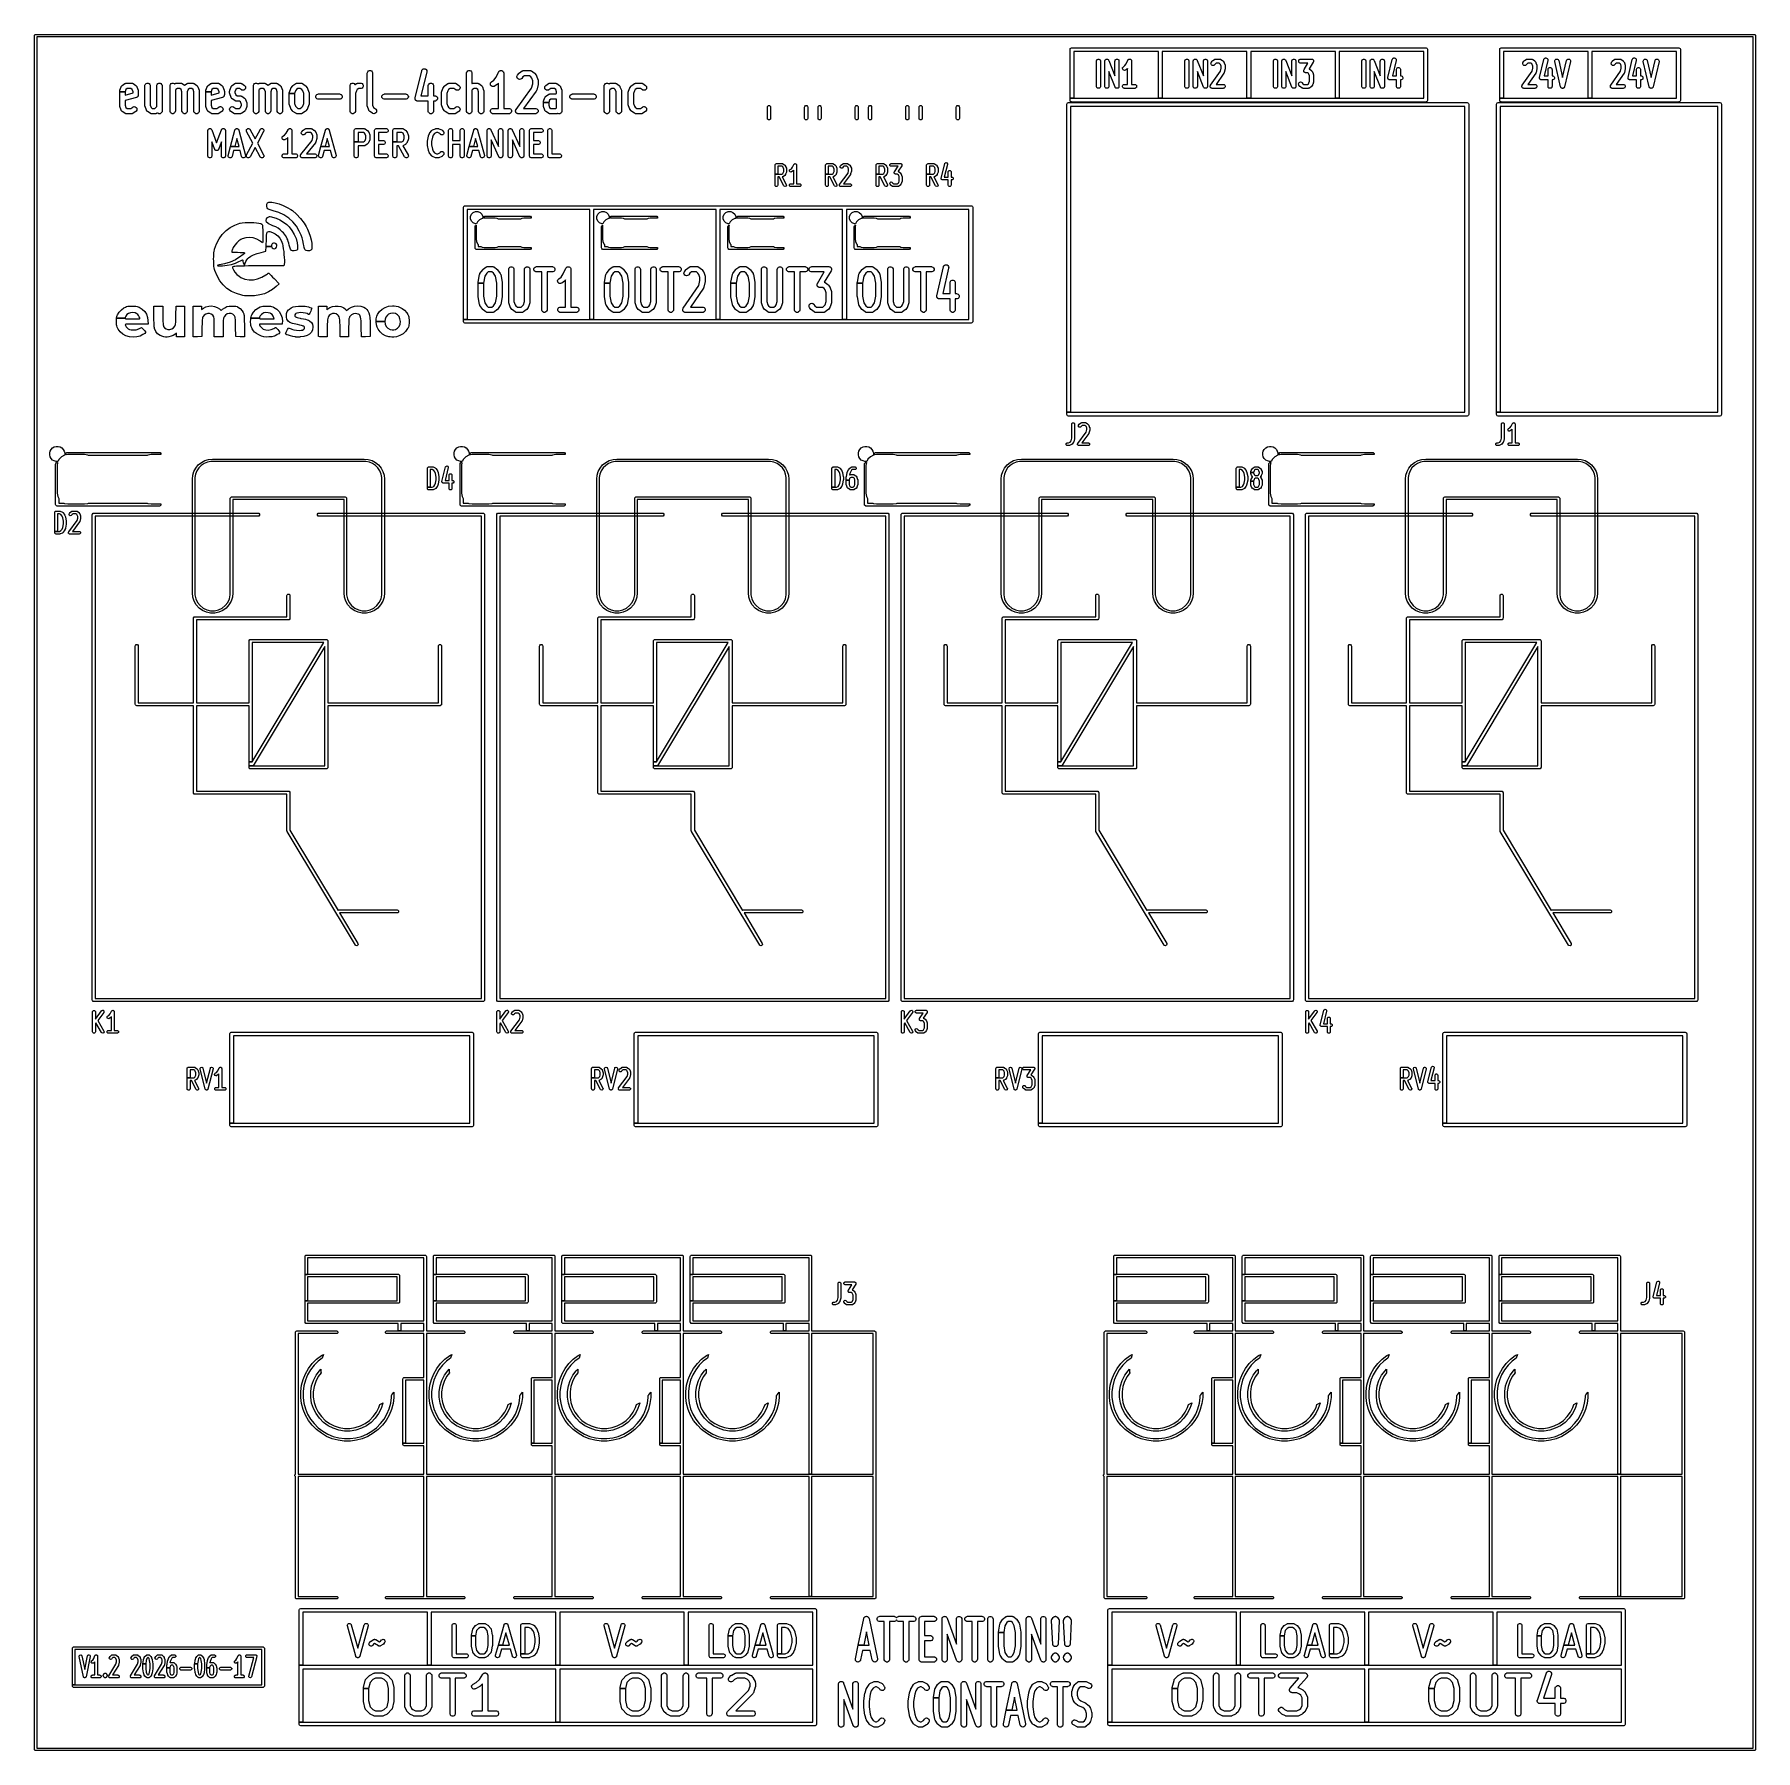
# Model space of a CAD drawing. Header units: inches. Extents: x 0 to 2.68, y 0 to 2.67.
import ezdxf

# ---------------------------------------------------------------- set-up
doc = ezdxf.new("R2010")
doc.units = ezdxf.units.IN
doc.header["$MEASUREMENT"] = 0
doc.layers.add('Edge.Cuts', color=254, linetype='CONTINUOUS', true_color=0xd0d2cd)

msp = doc.modelspace()

# ---------------------------------------------------------------- linework, layer by layer
at = {"layer": 'Edge.Cuts', "linetype": 'CONTINUOUS'}
for p, q in [((-0.002, 2.6693), (-0.0018, 2.67)), ((-0.002, 0), (-0.002, 2.6693)), ((-0.0018, 2.67), (-0.0008, 2.6711)), ((-0.0008, 2.6711), (0, 2.6713)), ((0, 2.6713), (2.6772, 2.6713)), ((0.002, 2.6673), (0.002, 0.002)), ((2.6752, 2.6673), (0.002, 2.6673)), ((2.6752, 0.002), (2.6752, 2.6673)), ((2.6772, 2.6713), (2.6779, 2.6711)), ((2.6779, 2.6711), (2.679, 2.67)), ((2.679, 2.67), (2.6791, 2.6693)), ((2.6791, 2.6693), (2.6791, 0)), ((1.6112, 2.6476), (1.6113, 2.6482)), ((1.6112, 2.5719), (1.6112, 2.6476)), ((1.6113, 2.6482), (1.6117, 2.6493)), ((1.6117, 2.6493), (1.6125, 2.6501)), ((1.6125, 2.6501), (1.6136, 2.6505)), ((1.6136, 2.6505), (1.6142, 2.6506)), ((1.6142, 2.6506), (2.1654, 2.6506)), ((1.749, 2.6447), (1.6171, 2.6447)), ((1.6171, 2.6447), (1.6171, 2.5719)), ((1.6524, 2.6304), (1.6529, 2.6314)), ((1.6524, 2.6303), (1.6524, 2.6304)), ((1.6524, 2.6298), (1.6524, 2.6303)), ((1.6524, 2.6297), (1.6524, 2.6298)), ((1.6524, 2.5904), (1.6524, 2.6297)), ((1.6529, 2.6315), (1.6537, 2.6323)), ((1.6529, 2.6314), (1.6529, 2.6315)), ((1.6537, 2.6323), (1.6538, 2.6324)), ((1.6538, 2.6324), (1.6549, 2.6328)), ((1.6549, 2.6328), (1.6549, 2.6328)), ((1.6549, 2.6328), (1.6561, 2.6328)), ((1.6561, 2.6328), (1.6562, 2.6328)), ((1.6562, 2.6328), (1.6572, 2.6324)), ((1.6572, 2.6324), (1.6573, 2.6323)), ((1.6573, 2.6323), (1.6581, 2.6315)), ((1.6581, 2.6315), (1.6581, 2.6314)), ((1.6581, 2.6314), (1.6586, 2.6304)), ((1.6586, 2.6304), (1.6586, 2.6303)), ((1.6586, 2.6303), (1.6587, 2.6298)), ((1.6587, 2.6298), (1.6587, 2.6297)), ((1.6587, 2.6297), (1.6587, 2.5904)), ((1.6655, 2.6303), (1.6656, 2.6304)), ((1.6655, 2.6298), (1.6655, 2.6303)), ((1.6655, 2.6297), (1.6655, 2.6298)), ((1.6655, 2.5904), (1.6655, 2.6297)), ((1.6656, 2.6304), (1.6658, 2.6309)), ((1.6656, 2.6304), (1.6656, 2.6304)), ((1.6656, 2.6304), (1.6656, 2.6304)), ((1.6658, 2.6309), (1.666, 2.6314)), ((1.666, 2.6314), (1.666, 2.6315)), ((1.666, 2.6315), (1.666, 2.6315)), ((1.666, 2.6315), (1.666, 2.6315)), ((1.666, 2.6315), (1.666, 2.6315)), ((1.666, 2.6315), (1.666, 2.6315)), ((1.666, 2.6315), (1.6661, 2.6315)), ((1.6661, 2.6315), (1.6665, 2.6319)), ((1.6665, 2.6319), (1.6669, 2.6323)), ((1.6669, 2.6323), (1.6669, 2.6324)), ((1.6669, 2.6324), (1.6669, 2.6324)), ((1.6669, 2.6324), (1.6669, 2.6324)), ((1.6669, 2.6324), (1.667, 2.6324)), ((1.6669, 2.6323), (1.6669, 2.6323)), ((1.6669, 2.6323), (1.6669, 2.6323)), ((1.667, 2.6324), (1.6675, 2.6326)), ((1.6675, 2.6326), (1.668, 2.6328)), ((1.668, 2.6328), (1.668, 2.6328)), ((1.668, 2.6328), (1.668, 2.6328)), ((1.668, 2.6328), (1.668, 2.6328)), ((1.668, 2.6328), (1.6681, 2.6328)), ((1.6681, 2.6328), (1.6681, 2.6328)), ((1.6681, 2.6328), (1.6681, 2.6328)), ((1.6681, 2.6328), (1.6687, 2.6328)), ((1.6687, 2.6328), (1.6692, 2.6328)), ((1.6692, 2.6328), (1.6692, 2.6328)), ((1.6692, 2.6328), (1.6692, 2.6328)), ((1.6692, 2.6328), (1.6693, 2.6328)), ((1.6693, 2.6328), (1.6693, 2.6328)), ((1.6693, 2.6328), (1.6693, 2.6328)), ((1.6693, 2.6328), (1.6693, 2.6328)), ((1.6693, 2.6328), (1.6698, 2.6326)), ((1.6698, 2.6326), (1.6704, 2.6324)), ((1.6704, 2.6324), (1.6704, 2.6323)), ((1.6704, 2.6323), (1.6704, 2.6323)), ((1.6704, 2.6323), (1.6704, 2.6323)), ((1.6704, 2.6323), (1.6704, 2.6323)), ((1.6704, 2.6323), (1.6704, 2.6323)), ((1.6704, 2.6323), (1.6704, 2.6323)), ((1.6704, 2.6323), (1.6708, 2.6319)), ((1.6708, 2.6319), (1.6708, 2.6319)), ((1.6708, 2.6319), (1.6712, 2.6315)), ((1.6712, 2.6315), (1.6712, 2.6315)), ((1.6712, 2.6315), (1.6713, 2.6315)), ((1.6713, 2.6315), (1.6713, 2.6314)), ((1.6713, 2.6314), (1.6716, 2.6309)), ((1.6716, 2.6309), (1.6716, 2.6309)), ((1.6716, 2.6309), (1.6812, 2.6067)), ((1.6812, 2.6298), (1.6813, 2.6303)), ((1.6812, 2.6297), (1.6812, 2.6298)), ((1.6812, 2.6067), (1.6812, 2.6297)), ((1.6813, 2.6304), (1.6817, 2.6314)), ((1.6813, 2.6303), (1.6813, 2.6304)), ((1.6817, 2.6314), (1.6818, 2.6315)), ((1.6818, 2.6315), (1.6826, 2.6323)), ((1.6826, 2.6323), (1.6827, 2.6324)), ((1.6827, 2.6324), (1.6837, 2.6328)), ((1.6837, 2.6328), (1.6838, 2.6328)), ((1.6838, 2.6328), (1.685, 2.6328)), ((1.685, 2.6328), (1.685, 2.6328)), ((1.685, 2.6328), (1.6861, 2.6324)), ((1.6861, 2.6324), (1.6862, 2.6323)), ((1.6862, 2.6323), (1.687, 2.6315)), ((1.687, 2.6315), (1.687, 2.6314)), ((1.687, 2.6314), (1.6875, 2.6304)), ((1.6875, 2.6304), (1.6875, 2.6303)), ((1.6875, 2.6303), (1.6875, 2.6298)), ((1.6875, 2.6298), (1.6875, 2.6297)), ((1.6875, 2.6297), (1.6875, 2.5904)), ((1.6987, 2.6257), (1.7012, 2.6311)), ((1.7012, 2.6311), (1.7014, 2.6314)), ((1.7012, 2.6311), (1.7012, 2.6311)), ((1.7014, 2.6314), (1.7015, 2.6315)), ((1.7014, 2.6314), (1.7014, 2.6314)), ((1.7015, 2.6315), (1.7015, 2.6316)), ((1.7015, 2.6316), (1.7016, 2.6316)), ((1.7015, 2.6315), (1.7015, 2.6315)), ((1.7016, 2.6316), (1.7019, 2.632)), ((1.7019, 2.632), (1.7023, 2.6323)), ((1.7023, 2.6323), (1.7024, 2.6324)), ((1.7024, 2.6324), (1.7024, 2.6324)), ((1.7024, 2.6324), (1.7024, 2.6324)), ((1.7024, 2.6324), (1.7025, 2.6324)), ((1.7025, 2.6324), (1.7029, 2.6326)), ((1.7029, 2.6326), (1.7034, 2.6328)), ((1.7034, 2.6328), (1.7035, 2.6328)), ((1.7035, 2.6328), (1.7035, 2.6328)), ((1.7035, 2.6328), (1.7036, 2.6328)), ((1.7036, 2.6328), (1.7036, 2.6328)), ((1.7036, 2.6328), (1.7041, 2.6328)), ((1.7041, 2.6328), (1.7046, 2.6328)), ((1.7046, 2.6328), (1.7047, 2.6328)), ((1.7047, 2.6328), (1.7047, 2.6328)), ((1.7047, 2.6328), (1.7048, 2.6328)), ((1.7048, 2.6328), (1.7049, 2.6328)), ((1.7049, 2.6328), (1.7053, 2.6326)), ((1.7053, 2.6326), (1.7058, 2.6324)), ((1.7058, 2.6324), (1.7058, 2.6323)), ((1.7058, 2.6323), (1.7059, 2.6323)), ((1.7059, 2.6323), (1.7059, 2.6323)), ((1.7059, 2.6323), (1.706, 2.6322)), ((1.706, 2.6322), (1.7063, 2.6319)), ((1.7063, 2.6319), (1.7067, 2.6315)), ((1.7067, 2.6315), (1.7067, 2.6314)), ((1.7067, 2.6314), (1.7067, 2.6314)), ((1.7067, 2.6314), (1.7067, 2.6314)), ((1.7067, 2.6314), (1.7068, 2.6313)), ((1.7068, 2.6313), (1.707, 2.6309)), ((1.707, 2.6309), (1.7071, 2.6304)), ((1.7071, 2.6304), (1.7072, 2.6303)), ((1.7072, 2.6303), (1.7072, 2.6303)), ((1.7072, 2.6303), (1.7072, 2.6302)), ((1.7072, 2.6302), (1.7072, 2.6302)), ((1.7072, 2.6302), (1.7072, 2.6301)), ((1.7072, 2.6301), (1.7072, 2.6298)), ((1.7072, 2.6298), (1.7072, 2.6297)), ((1.7072, 2.6297), (1.7072, 2.5935)), ((1.749, 2.5719), (1.749, 2.6447)), ((1.8868, 2.6447), (1.7549, 2.6447)), ((1.7549, 2.6447), (1.7549, 2.5719)), ((1.7902, 2.6304), (1.7907, 2.6314)), ((1.7902, 2.6303), (1.7902, 2.6304)), ((1.7902, 2.6298), (1.7902, 2.6303)), ((1.7902, 2.6297), (1.7902, 2.6298)), ((1.7902, 2.5904), (1.7902, 2.6297)), ((1.7907, 2.6315), (1.7915, 2.6323)), ((1.7907, 2.6314), (1.7907, 2.6315)), ((1.7915, 2.6323), (1.7916, 2.6324)), ((1.7916, 2.6324), (1.7927, 2.6328)), ((1.7927, 2.6328), (1.7927, 2.6328)), ((1.7927, 2.6328), (1.7939, 2.6328)), ((1.7939, 2.6328), (1.794, 2.6328)), ((1.794, 2.6328), (1.795, 2.6324)), ((1.795, 2.6324), (1.7951, 2.6323)), ((1.7951, 2.6323), (1.7959, 2.6315)), ((1.7959, 2.6315), (1.7959, 2.6314)), ((1.7959, 2.6314), (1.7964, 2.6304)), ((1.7964, 2.6304), (1.7964, 2.6303)), ((1.7964, 2.6303), (1.7965, 2.6298)), ((1.7965, 2.6298), (1.7965, 2.6297)), ((1.7965, 2.6297), (1.7965, 2.5904)), ((1.8033, 2.6303), (1.8034, 2.6304)), ((1.8033, 2.6298), (1.8033, 2.6303)), ((1.8033, 2.6297), (1.8033, 2.6298)), ((1.8033, 2.5904), (1.8033, 2.6297)), ((1.8034, 2.6304), (1.8036, 2.6309)), ((1.8034, 2.6304), (1.8034, 2.6304)), ((1.8034, 2.6304), (1.8034, 2.6304)), ((1.8036, 2.6309), (1.8038, 2.6314)), ((1.8038, 2.6314), (1.8038, 2.6315)), ((1.8038, 2.6315), (1.8038, 2.6315)), ((1.8038, 2.6315), (1.8038, 2.6315)), ((1.8038, 2.6315), (1.8038, 2.6315)), ((1.8038, 2.6315), (1.8038, 2.6315)), ((1.8038, 2.6315), (1.8039, 2.6315)), ((1.8039, 2.6315), (1.8043, 2.6319)), ((1.8043, 2.6319), (1.8047, 2.6323)), ((1.8047, 2.6324), (1.8053, 2.6326)), ((1.8047, 2.6323), (1.8047, 2.6324)), ((1.8047, 2.6324), (1.8047, 2.6324)), ((1.8047, 2.6324), (1.8047, 2.6324)), ((1.8047, 2.6324), (1.8047, 2.6324)), ((1.8047, 2.6323), (1.8047, 2.6323)), ((1.8047, 2.6323), (1.8047, 2.6323)), ((1.8053, 2.6326), (1.8058, 2.6328)), ((1.8058, 2.6328), (1.8058, 2.6328)), ((1.8058, 2.6328), (1.8058, 2.6328)), ((1.8058, 2.6328), (1.8058, 2.6328)), ((1.8058, 2.6328), (1.8059, 2.6328)), ((1.8059, 2.6328), (1.8059, 2.6328)), ((1.8059, 2.6328), (1.8059, 2.6328)), ((1.8059, 2.6328), (1.8065, 2.6328)), ((1.8065, 2.6328), (1.807, 2.6328)), ((1.807, 2.6328), (1.807, 2.6328)), ((1.807, 2.6328), (1.807, 2.6328)), ((1.807, 2.6328), (1.8071, 2.6328)), ((1.8071, 2.6328), (1.8071, 2.6328)), ((1.8071, 2.6328), (1.8071, 2.6328)), ((1.8071, 2.6328), (1.8071, 2.6328)), ((1.8071, 2.6328), (1.8076, 2.6326)), ((1.8076, 2.6326), (1.8081, 2.6324)), ((1.8081, 2.6324), (1.8082, 2.6323)), ((1.8082, 2.6323), (1.8082, 2.6323)), ((1.8082, 2.6323), (1.8082, 2.6323)), ((1.8082, 2.6323), (1.8082, 2.6323)), ((1.8082, 2.6323), (1.8082, 2.6323)), ((1.8082, 2.6323), (1.8082, 2.6323)), ((1.8082, 2.6323), (1.8086, 2.6319)), ((1.8086, 2.6319), (1.8086, 2.6319)), ((1.8086, 2.6319), (1.809, 2.6315)), ((1.809, 2.6315), (1.809, 2.6315)), ((1.809, 2.6315), (1.809, 2.6315)), ((1.809, 2.6315), (1.8091, 2.6314)), ((1.8091, 2.6314), (1.8093, 2.6309)), ((1.8093, 2.6309), (1.8094, 2.6309)), ((1.8094, 2.6309), (1.819, 2.6067)), ((1.819, 2.6298), (1.8191, 2.6303)), ((1.819, 2.6297), (1.819, 2.6298)), ((1.819, 2.6067), (1.819, 2.6297)), ((1.8191, 2.6304), (1.8195, 2.6314)), ((1.8191, 2.6303), (1.8191, 2.6304)), ((1.8195, 2.6314), (1.8196, 2.6315)), ((1.8196, 2.6315), (1.8204, 2.6323)), ((1.8204, 2.6323), (1.8205, 2.6324)), ((1.8205, 2.6324), (1.8215, 2.6328)), ((1.8215, 2.6328), (1.8216, 2.6328)), ((1.8216, 2.6328), (1.8228, 2.6328)), ((1.8228, 2.6328), (1.8228, 2.6328)), ((1.8228, 2.6328), (1.8239, 2.6324)), ((1.8239, 2.6324), (1.824, 2.6323)), ((1.824, 2.6323), (1.8248, 2.6315)), ((1.8248, 2.6315), (1.8248, 2.6314)), ((1.8248, 2.6314), (1.8253, 2.6304)), ((1.8253, 2.6304), (1.8253, 2.6303)), ((1.8253, 2.6303), (1.8253, 2.6298)), ((1.8253, 2.6298), (1.8253, 2.6297)), ((1.8253, 2.6297), (1.8253, 2.5904)), ((1.8311, 2.6273), (1.8314, 2.6278)), ((1.8314, 2.6278), (1.8327, 2.6297)), ((1.8314, 2.6278), (1.8314, 2.6278)), ((1.8327, 2.6297), (1.833, 2.6299)), ((1.8327, 2.6297), (1.8327, 2.6297)), ((1.833, 2.63), (1.8331, 2.6301)), ((1.833, 2.6299), (1.833, 2.63)), ((1.833, 2.63), (1.833, 2.63)), ((1.8331, 2.6301), (1.8332, 2.6302)), ((1.8331, 2.6301), (1.8331, 2.6301)), ((1.8332, 2.6302), (1.8335, 2.6304)), ((1.8332, 2.6302), (1.8332, 2.6302)), ((1.8335, 2.6304), (1.8361, 2.6323)), ((1.8335, 2.6304), (1.8335, 2.6304)), ((1.8361, 2.6323), (1.8362, 2.6324)), ((1.8361, 2.6323), (1.8361, 2.6323)), ((1.8361, 2.6323), (1.8361, 2.6323)), ((1.8361, 2.6323), (1.8361, 2.6323)), ((1.8362, 2.6324), (1.8363, 2.6324)), ((1.8363, 2.6324), (1.8366, 2.6326)), ((1.8366, 2.6326), (1.8367, 2.6326)), ((1.8367, 2.6326), (1.837, 2.6327)), ((1.837, 2.6327), (1.8373, 2.6328)), ((1.8373, 2.6328), (1.8377, 2.6329)), ((1.8373, 2.6328), (1.8373, 2.6328)), ((1.8377, 2.6329), (1.8378, 2.6329)), ((1.8378, 2.6329), (1.8379, 2.6329)), ((1.8379, 2.6329), (1.8379, 2.6329)), ((1.8379, 2.6329), (1.8379, 2.6329)), ((1.8379, 2.6329), (1.8379, 2.6329)), ((1.8379, 2.6329), (1.8445, 2.6329)), ((1.8445, 2.6329), (1.8445, 2.6329)), ((1.8445, 2.6329), (1.8445, 2.6329)), ((1.8445, 2.6329), (1.8446, 2.6329)), ((1.8445, 2.6329), (1.8445, 2.6329)), ((1.8446, 2.6329), (1.8447, 2.6329)), ((1.8447, 2.6329), (1.8451, 2.6328)), ((1.8451, 2.6328), (1.8451, 2.6328)), ((1.8451, 2.6328), (1.8454, 2.6327)), ((1.8454, 2.6327), (1.8457, 2.6326)), ((1.8457, 2.6326), (1.8458, 2.6326)), ((1.8458, 2.6326), (1.8462, 2.6324)), ((1.8462, 2.6324), (1.8462, 2.6324)), ((1.8462, 2.6324), (1.8463, 2.6323)), ((1.8463, 2.6323), (1.8463, 2.6323)), ((1.8463, 2.6323), (1.8463, 2.6323)), ((1.8463, 2.6323), (1.8463, 2.6323)), ((1.8463, 2.6323), (1.8489, 2.6304)), ((1.8489, 2.6304), (1.849, 2.6304)), ((1.849, 2.6304), (1.8492, 2.6302)), ((1.8492, 2.6302), (1.8493, 2.6302)), ((1.8493, 2.6302), (1.8493, 2.6301)), ((1.8493, 2.6301), (1.8493, 2.6301)), ((1.8493, 2.6301), (1.8494, 2.63)), ((1.8494, 2.63), (1.8494, 2.63)), ((1.8494, 2.63), (1.8495, 2.6299)), ((1.8495, 2.6299), (1.8497, 2.6297)), ((1.8497, 2.6297), (1.8497, 2.6297)), ((1.8497, 2.6297), (1.851, 2.6278)), ((1.851, 2.6278), (1.851, 2.6278)), ((1.851, 2.6278), (1.8511, 2.6276)), ((1.8511, 2.6276), (1.8511, 2.6276)), ((1.8511, 2.6276), (1.8511, 2.6276)), ((1.8511, 2.6276), (1.8512, 2.6274)), ((1.8868, 2.5719), (1.8868, 2.6447)), ((2.0246, 2.6447), (1.8927, 2.6447)), ((1.8927, 2.6447), (1.8927, 2.5719)), ((1.928, 2.6304), (1.9285, 2.6314)), ((1.928, 2.6303), (1.928, 2.6304)), ((1.928, 2.6298), (1.928, 2.6303)), ((1.928, 2.6297), (1.928, 2.6298)), ((1.928, 2.5904), (1.928, 2.6297)), ((1.9285, 2.6315), (1.9293, 2.6323)), ((1.9285, 2.6314), (1.9285, 2.6315)), ((1.9293, 2.6323), (1.9294, 2.6324)), ((1.9294, 2.6324), (1.9305, 2.6328)), ((1.9305, 2.6328), (1.9305, 2.6328)), ((1.9305, 2.6328), (1.9317, 2.6328)), ((1.9317, 2.6328), (1.9318, 2.6328)), ((1.9318, 2.6328), (1.9328, 2.6324)), ((1.9328, 2.6324), (1.9329, 2.6323)), ((1.9329, 2.6323), (1.9337, 2.6315)), ((1.9337, 2.6315), (1.9337, 2.6314)), ((1.9337, 2.6314), (1.9342, 2.6304)), ((1.9342, 2.6304), (1.9342, 2.6303)), ((1.9342, 2.6303), (1.9343, 2.6298)), ((1.9343, 2.6298), (1.9343, 2.6297)), ((1.9343, 2.6297), (1.9343, 2.5904)), ((1.9411, 2.6303), (1.9411, 2.6304)), ((1.9411, 2.6304), (1.9411, 2.6304)), ((1.9411, 2.6304), (1.9412, 2.6304)), ((1.9411, 2.6298), (1.9411, 2.6303)), ((1.9411, 2.6297), (1.9411, 2.6298)), ((1.9411, 2.5904), (1.9411, 2.6297)), ((1.9412, 2.6304), (1.9414, 2.6309)), ((1.9414, 2.6309), (1.9416, 2.6314)), ((1.9416, 2.6314), (1.9416, 2.6315)), ((1.9416, 2.6315), (1.9416, 2.6315)), ((1.9416, 2.6315), (1.9416, 2.6315)), ((1.9416, 2.6315), (1.9416, 2.6315)), ((1.9416, 2.6315), (1.9416, 2.6315)), ((1.9416, 2.6315), (1.9417, 2.6315)), ((1.9417, 2.6315), (1.9421, 2.6319)), ((1.9421, 2.6319), (1.9424, 2.6323)), ((1.9424, 2.6323), (1.9425, 2.6323)), ((1.9425, 2.6324), (1.9431, 2.6326)), ((1.9425, 2.6323), (1.9425, 2.6324)), ((1.9425, 2.6324), (1.9425, 2.6324)), ((1.9425, 2.6324), (1.9425, 2.6324)), ((1.9425, 2.6324), (1.9425, 2.6324)), ((1.9425, 2.6323), (1.9425, 2.6323)), ((1.9431, 2.6326), (1.9436, 2.6328)), ((1.9436, 2.6328), (1.9436, 2.6328)), ((1.9436, 2.6328), (1.9436, 2.6328)), ((1.9436, 2.6328), (1.9436, 2.6328)), ((1.9436, 2.6328), (1.9436, 2.6328)), ((1.9436, 2.6328), (1.9437, 2.6328)), ((1.9437, 2.6328), (1.9437, 2.6328)), ((1.9437, 2.6328), (1.9442, 2.6328)), ((1.9442, 2.6328), (1.9448, 2.6328)), ((1.9448, 2.6328), (1.9448, 2.6328)), ((1.9448, 2.6328), (1.9448, 2.6328)), ((1.9448, 2.6328), (1.9449, 2.6328)), ((1.9449, 2.6328), (1.9449, 2.6328)), ((1.9449, 2.6328), (1.9449, 2.6328)), ((1.9449, 2.6328), (1.9449, 2.6328)), ((1.9449, 2.6328), (1.9454, 2.6326)), ((1.9454, 2.6326), (1.9459, 2.6324)), ((1.9459, 2.6324), (1.946, 2.6323)), ((1.946, 2.6323), (1.946, 2.6323)), ((1.946, 2.6323), (1.946, 2.6323)), ((1.946, 2.6323), (1.946, 2.6323)), ((1.946, 2.6323), (1.946, 2.6323)), ((1.946, 2.6323), (1.946, 2.6323)), ((1.946, 2.6323), (1.9464, 2.6319)), ((1.9464, 2.6319), (1.9464, 2.6319)), ((1.9464, 2.6319), (1.9468, 2.6315)), ((1.9468, 2.6315), (1.9468, 2.6315)), ((1.9468, 2.6315), (1.9468, 2.6315)), ((1.9468, 2.6315), (1.9469, 2.6314)), ((1.9469, 2.6314), (1.9471, 2.6309)), ((1.9471, 2.6309), (1.9472, 2.6309)), ((1.9472, 2.6309), (1.9568, 2.6067)), ((1.9568, 2.6298), (1.9569, 2.6303)), ((1.9568, 2.6297), (1.9568, 2.6298)), ((1.9568, 2.6067), (1.9568, 2.6297)), ((1.9569, 2.6304), (1.9573, 2.6314)), ((1.9569, 2.6303), (1.9569, 2.6304)), ((1.9573, 2.6314), (1.9574, 2.6315)), ((1.9574, 2.6315), (1.9582, 2.6323)), ((1.9582, 2.6323), (1.9583, 2.6324)), ((1.9583, 2.6324), (1.9593, 2.6328)), ((1.9593, 2.6328), (1.9594, 2.6328)), ((1.9594, 2.6328), (1.9605, 2.6328)), ((1.9605, 2.6328), (1.9606, 2.6328)), ((1.9606, 2.6328), (1.9617, 2.6324)), ((1.9617, 2.6324), (1.9618, 2.6323)), ((1.9618, 2.6323), (1.9626, 2.6315)), ((1.9626, 2.6315), (1.9626, 2.6314)), ((1.9626, 2.6314), (1.9631, 2.6304)), ((1.9631, 2.6304), (1.9631, 2.6303)), ((1.9631, 2.6303), (1.9631, 2.6298)), ((1.9631, 2.6298), (1.9631, 2.6297)), ((1.9631, 2.6297), (1.9631, 2.5904)), ((1.9674, 2.6304), (1.9678, 2.6314)), ((1.9674, 2.6303), (1.9674, 2.6304)), ((1.9674, 2.6292), (1.9674, 2.6303)), ((1.9674, 2.6291), (1.9674, 2.6292)), ((1.9678, 2.628), (1.9674, 2.6291)), ((1.9678, 2.6314), (1.9679, 2.6315)), ((1.9679, 2.628), (1.9678, 2.628)), ((1.9679, 2.6315), (1.9687, 2.6323)), ((1.9687, 2.6271), (1.9679, 2.628)), ((1.9687, 2.6323), (1.9688, 2.6324)), ((1.9688, 2.6324), (1.9698, 2.6328)), ((1.9698, 2.6328), (1.9699, 2.6328)), ((1.9699, 2.6328), (1.9705, 2.6329)), ((1.9705, 2.6329), (1.9705, 2.6329)), ((1.9705, 2.6329), (1.9875, 2.6329)), ((1.9902, 2.6281), (1.9837, 2.6175)), ((1.9875, 2.6329), (1.9876, 2.6329)), ((1.9876, 2.6329), (1.9881, 2.6328)), ((1.9881, 2.6328), (1.9882, 2.6328)), ((1.9882, 2.6328), (1.9884, 2.6327)), ((1.9884, 2.6327), (1.9886, 2.6327)), ((1.9886, 2.6327), (1.9887, 2.6327)), ((1.9887, 2.6327), (1.9889, 2.6325)), ((1.9889, 2.6325), (1.9892, 2.6324)), ((1.9892, 2.6324), (1.9893, 2.6323)), ((1.9893, 2.6323), (1.9895, 2.6322)), ((1.9895, 2.6322), (1.9896, 2.6321)), ((1.9896, 2.6321), (1.9897, 2.632)), ((1.9897, 2.632), (1.9899, 2.6317)), ((1.9899, 2.6317), (1.9901, 2.6315)), ((1.9901, 2.6315), (1.9902, 2.6314)), ((1.9902, 2.6314), (1.9903, 2.6313)), ((1.9905, 2.6286), (1.9902, 2.6281)), ((1.9902, 2.6281), (1.9902, 2.6281)), ((1.9903, 2.6313), (1.9904, 2.6311)), ((1.9904, 2.6311), (1.9904, 2.631)), ((1.9904, 2.631), (1.9905, 2.6307)), ((1.9905, 2.6307), (1.9906, 2.6304)), ((1.9906, 2.6291), (1.9905, 2.6289)), ((1.9905, 2.6289), (1.9905, 2.6287)), ((1.9905, 2.6287), (1.9905, 2.6286)), ((1.9906, 2.6304), (1.9906, 2.6303)), ((1.9906, 2.6303), (1.9906, 2.6301)), ((1.9906, 2.6301), (1.9907, 2.6299)), ((1.9907, 2.6298), (1.9906, 2.6295)), ((1.9906, 2.6295), (1.9906, 2.6292)), ((1.9906, 2.6292), (1.9906, 2.6291)), ((1.9907, 2.6299), (1.9907, 2.6298)), ((2.0246, 2.5719), (2.0246, 2.6447)), ((2.1624, 2.6447), (2.0305, 2.6447)), ((2.0305, 2.6447), (2.0305, 2.5719)), ((2.0657, 2.6298), (2.0658, 2.6303)), ((2.0657, 2.6297), (2.0657, 2.6298)), ((2.0657, 2.5904), (2.0657, 2.6297)), ((2.0658, 2.6304), (2.0663, 2.6314)), ((2.0658, 2.6303), (2.0658, 2.6304)), ((2.0663, 2.6315), (2.0671, 2.6323)), ((2.0663, 2.6314), (2.0663, 2.6315)), ((2.0671, 2.6323), (2.0672, 2.6324)), ((2.0672, 2.6324), (2.0682, 2.6328)), ((2.0682, 2.6328), (2.0683, 2.6328)), ((2.0683, 2.6328), (2.0695, 2.6328)), ((2.0695, 2.6328), (2.0706, 2.6324)), ((2.0695, 2.6328), (2.0695, 2.6328)), ((2.0706, 2.6324), (2.0707, 2.6323)), ((2.0707, 2.6323), (2.0715, 2.6315)), ((2.0715, 2.6315), (2.0715, 2.6314)), ((2.0715, 2.6314), (2.072, 2.6304)), ((2.072, 2.6304), (2.072, 2.6303)), ((2.072, 2.6303), (2.072, 2.6298)), ((2.072, 2.6298), (2.072, 2.6297)), ((2.072, 2.6297), (2.072, 2.5904)), ((2.0789, 2.6303), (2.0789, 2.6304)), ((2.0789, 2.6304), (2.0789, 2.6304)), ((2.0789, 2.6304), (2.079, 2.6304)), ((2.0789, 2.6298), (2.0789, 2.6303)), ((2.0789, 2.6297), (2.0789, 2.6298)), ((2.0789, 2.5904), (2.0789, 2.6297)), ((2.079, 2.6304), (2.0792, 2.6309)), ((2.0792, 2.6309), (2.0794, 2.6314)), ((2.0794, 2.6315), (2.0798, 2.6319)), ((2.0794, 2.6314), (2.0794, 2.6315)), ((2.0794, 2.6315), (2.0794, 2.6315)), ((2.0794, 2.6315), (2.0794, 2.6315)), ((2.0794, 2.6315), (2.0794, 2.6315)), ((2.0794, 2.6315), (2.0794, 2.6315)), ((2.0794, 2.6315), (2.0794, 2.6315)), ((2.0798, 2.6319), (2.0802, 2.6323)), ((2.0802, 2.6323), (2.0803, 2.6323)), ((2.0803, 2.6324), (2.0809, 2.6326)), ((2.0803, 2.6323), (2.0803, 2.6324)), ((2.0803, 2.6324), (2.0803, 2.6324)), ((2.0803, 2.6324), (2.0803, 2.6324)), ((2.0803, 2.6324), (2.0803, 2.6324)), ((2.0803, 2.6323), (2.0803, 2.6323)), ((2.0809, 2.6326), (2.0814, 2.6328)), ((2.0814, 2.6328), (2.0814, 2.6328)), ((2.0814, 2.6328), (2.0814, 2.6328)), ((2.0814, 2.6328), (2.0814, 2.6328)), ((2.0814, 2.6328), (2.0814, 2.6328)), ((2.0814, 2.6328), (2.0814, 2.6328)), ((2.0814, 2.6328), (2.0815, 2.6328)), ((2.0815, 2.6328), (2.082, 2.6328)), ((2.082, 2.6328), (2.0826, 2.6328)), ((2.0826, 2.6328), (2.0826, 2.6328)), ((2.0826, 2.6328), (2.0826, 2.6328)), ((2.0826, 2.6328), (2.0827, 2.6328)), ((2.0827, 2.6328), (2.0827, 2.6328)), ((2.0827, 2.6328), (2.0827, 2.6328)), ((2.0827, 2.6328), (2.0827, 2.6328)), ((2.0827, 2.6328), (2.0832, 2.6326)), ((2.0832, 2.6326), (2.0837, 2.6324)), ((2.0837, 2.6324), (2.0838, 2.6323)), ((2.0838, 2.6323), (2.0838, 2.6323)), ((2.0838, 2.6323), (2.0838, 2.6323)), ((2.0838, 2.6323), (2.0838, 2.6323)), ((2.0838, 2.6323), (2.0838, 2.6323)), ((2.0838, 2.6323), (2.0838, 2.6323)), ((2.0838, 2.6323), (2.0842, 2.6319)), ((2.0842, 2.6319), (2.0842, 2.6319)), ((2.0842, 2.6319), (2.0846, 2.6315)), ((2.0846, 2.6315), (2.0846, 2.6315)), ((2.0846, 2.6315), (2.0846, 2.6315)), ((2.0846, 2.6315), (2.0847, 2.6314)), ((2.0847, 2.6314), (2.0849, 2.6309)), ((2.0849, 2.6309), (2.0849, 2.6309)), ((2.0849, 2.6309), (2.0946, 2.6067)), ((2.0946, 2.6298), (2.0947, 2.6303)), ((2.0946, 2.6297), (2.0946, 2.6298)), ((2.0946, 2.6067), (2.0946, 2.6297)), ((2.0947, 2.6304), (2.0951, 2.6314)), ((2.0947, 2.6303), (2.0947, 2.6304)), ((2.0951, 2.6314), (2.0952, 2.6315)), ((2.0952, 2.6315), (2.096, 2.6323)), ((2.096, 2.6323), (2.0961, 2.6324)), ((2.0961, 2.6324), (2.0971, 2.6328)), ((2.0971, 2.6328), (2.0972, 2.6328)), ((2.0972, 2.6328), (2.0983, 2.6328)), ((2.0983, 2.6328), (2.0984, 2.6328)), ((2.0984, 2.6328), (2.0995, 2.6324)), ((2.0995, 2.6324), (2.0995, 2.6323)), ((2.0995, 2.6323), (2.1004, 2.6315)), ((2.1004, 2.6315), (2.1004, 2.6314)), ((2.1004, 2.6314), (2.1008, 2.6304)), ((2.1008, 2.6304), (2.1009, 2.6303)), ((2.1009, 2.6303), (2.1009, 2.6298)), ((2.1009, 2.6298), (2.1009, 2.6297)), ((2.1009, 2.6297), (2.1009, 2.5904)), ((2.1065, 2.6042), (2.1131, 2.6323)), ((2.1131, 2.6323), (2.1133, 2.6329)), ((2.1131, 2.6323), (2.1131, 2.6323)), ((2.1133, 2.6329), (2.114, 2.6339)), ((2.1133, 2.6329), (2.1133, 2.6329)), ((2.1192, 2.6309), (2.1135, 2.6066)), ((2.114, 2.6339), (2.115, 2.6345)), ((2.114, 2.6339), (2.114, 2.6339)), ((2.115, 2.6345), (2.1151, 2.6346)), ((2.1151, 2.6346), (2.1162, 2.6348)), ((2.1162, 2.6348), (2.1163, 2.6347)), ((2.1163, 2.6347), (2.1174, 2.6345)), ((2.1174, 2.6345), (2.1175, 2.6345)), ((2.1175, 2.6345), (2.1184, 2.6338)), ((2.1184, 2.6338), (2.1185, 2.6337)), ((2.1185, 2.6337), (2.1191, 2.6327)), ((2.1191, 2.6327), (2.1191, 2.6327)), ((2.1191, 2.6327), (2.1193, 2.6315)), ((2.1193, 2.6315), (2.1192, 2.6309)), ((2.1192, 2.6309), (2.1192, 2.6309)), ((2.1193, 2.6315), (2.1193, 2.6315)), ((2.1624, 2.5719), (2.1624, 2.6447)), ((2.1654, 2.6506), (2.1659, 2.6505)), ((2.1659, 2.6505), (2.167, 2.6501)), ((2.167, 2.6501), (2.1678, 2.6493)), ((2.1678, 2.6493), (2.1683, 2.6482)), ((2.1683, 2.6482), (2.1683, 2.6476)), ((2.1683, 2.6476), (2.1683, 2.5689)), ((2.2805, 2.6476), (2.2806, 2.6482)), ((2.2805, 2.5719), (2.2805, 2.6476)), ((2.2806, 2.6482), (2.281, 2.6493)), ((2.281, 2.6493), (2.2818, 2.6501)), ((2.2818, 2.6501), (2.2829, 2.6505)), ((2.2829, 2.6505), (2.2835, 2.6506)), ((2.2835, 2.6506), (2.5591, 2.6506)), ((2.4183, 2.6447), (2.2864, 2.6447)), ((2.2864, 2.6447), (2.2864, 2.5719)), ((2.3167, 2.6273), (2.317, 2.6278)), ((2.317, 2.6278), (2.3183, 2.6297)), ((2.317, 2.6278), (2.317, 2.6278)), ((2.3183, 2.6297), (2.3185, 2.6299)), ((2.3183, 2.6297), (2.3183, 2.6297)), ((2.3185, 2.6299), (2.3185, 2.63)), ((2.3185, 2.63), (2.3186, 2.63)), ((2.3186, 2.63), (2.3186, 2.6301)), ((2.3186, 2.6301), (2.3187, 2.6301)), ((2.3187, 2.6301), (2.3187, 2.6302)), ((2.3187, 2.6302), (2.3188, 2.6302)), ((2.3188, 2.6302), (2.319, 2.6304)), ((2.319, 2.6304), (2.3217, 2.6323)), ((2.319, 2.6304), (2.319, 2.6304)), ((2.3217, 2.6323), (2.3218, 2.6324)), ((2.3217, 2.6323), (2.3217, 2.6323)), ((2.3217, 2.6323), (2.3217, 2.6323)), ((2.3217, 2.6323), (2.3217, 2.6323)), ((2.3218, 2.6324), (2.3222, 2.6326)), ((2.3218, 2.6324), (2.3218, 2.6324)), ((2.3222, 2.6326), (2.3225, 2.6327)), ((2.3222, 2.6326), (2.3222, 2.6326)), ((2.3225, 2.6327), (2.3228, 2.6328)), ((2.3228, 2.6328), (2.3229, 2.6328)), ((2.3229, 2.6328), (2.3233, 2.6329)), ((2.3233, 2.6329), (2.3234, 2.6329)), ((2.3234, 2.6329), (2.3234, 2.6329)), ((2.3234, 2.6329), (2.3234, 2.6329)), ((2.3234, 2.6329), (2.3235, 2.6329)), ((2.3235, 2.6329), (2.3235, 2.6329)), ((2.3235, 2.6329), (2.3301, 2.6329)), ((2.3301, 2.6329), (2.3301, 2.6329)), ((2.3301, 2.6329), (2.3301, 2.6329)), ((2.3301, 2.6329), (2.3302, 2.6329)), ((2.3301, 2.6329), (2.3301, 2.6329)), ((2.3302, 2.6329), (2.3302, 2.6329)), ((2.3302, 2.6329), (2.3306, 2.6328)), ((2.3306, 2.6328), (2.3307, 2.6328)), ((2.3307, 2.6328), (2.331, 2.6327)), ((2.331, 2.6327), (2.3313, 2.6326)), ((2.3313, 2.6326), (2.3314, 2.6326)), ((2.3314, 2.6326), (2.3317, 2.6324)), ((2.3317, 2.6324), (2.3318, 2.6324)), ((2.3318, 2.6324), (2.3318, 2.6323)), ((2.3318, 2.6323), (2.3318, 2.6323)), ((2.3318, 2.6323), (2.3319, 2.6323)), ((2.3319, 2.6323), (2.3319, 2.6323)), ((2.3319, 2.6323), (2.3345, 2.6304)), ((2.3345, 2.6304), (2.3345, 2.6304)), ((2.3345, 2.6304), (2.3348, 2.6302)), ((2.3348, 2.6302), (2.3348, 2.6302)), ((2.3348, 2.6302), (2.3349, 2.6301)), ((2.3349, 2.6301), (2.3349, 2.6301)), ((2.3349, 2.6301), (2.335, 2.63)), ((2.335, 2.63), (2.335, 2.63)), ((2.335, 2.63), (2.335, 2.6299)), ((2.335, 2.6299), (2.3352, 2.6297)), ((2.3352, 2.6297), (2.3353, 2.6297)), ((2.3353, 2.6297), (2.3366, 2.6278)), ((2.3366, 2.6278), (2.3366, 2.6278)), ((2.3366, 2.6278), (2.3367, 2.6276)), ((2.3367, 2.6276), (2.3367, 2.6276)), ((2.3367, 2.6276), (2.3367, 2.6276)), ((2.3367, 2.6276), (2.3368, 2.6274)), ((2.3427, 2.6042), (2.3493, 2.6323)), ((2.3493, 2.6323), (2.3495, 2.6329)), ((2.3493, 2.6323), (2.3493, 2.6323)), ((2.3495, 2.6329), (2.3502, 2.6339)), ((2.3495, 2.6329), (2.3495, 2.6329)), ((2.3554, 2.6309), (2.3498, 2.6066)), ((2.3502, 2.6339), (2.3512, 2.6345)), ((2.3502, 2.6339), (2.3502, 2.6339)), ((2.3512, 2.6345), (2.3513, 2.6346)), ((2.3513, 2.6346), (2.3524, 2.6348)), ((2.3524, 2.6348), (2.3525, 2.6347)), ((2.3525, 2.6347), (2.3536, 2.6345)), ((2.3536, 2.6345), (2.3537, 2.6345)), ((2.3537, 2.6345), (2.3546, 2.6338)), ((2.3546, 2.6338), (2.3547, 2.6337)), ((2.3547, 2.6337), (2.3553, 2.6327)), ((2.3553, 2.6327), (2.3553, 2.6327)), ((2.3553, 2.6327), (2.3555, 2.6315)), ((2.3555, 2.6315), (2.3554, 2.6309)), ((2.3554, 2.6309), (2.3554, 2.6309)), ((2.3555, 2.6315), (2.3555, 2.6315)), ((2.3663, 2.6297), (2.3665, 2.6308)), ((2.3663, 2.6296), (2.3663, 2.6297)), ((2.3664, 2.629), (2.3663, 2.6296)), ((2.3755, 2.5896), (2.3664, 2.629)), ((2.3664, 2.629), (2.3664, 2.629)), ((2.3665, 2.6309), (2.3671, 2.6319)), ((2.3665, 2.6308), (2.3665, 2.6309)), ((2.3671, 2.6319), (2.3672, 2.6319)), ((2.3672, 2.6319), (2.3681, 2.6326)), ((2.3681, 2.6326), (2.3682, 2.6326)), ((2.3682, 2.6326), (2.3693, 2.6329)), ((2.3693, 2.6329), (2.3694, 2.6329)), ((2.3694, 2.6329), (2.3705, 2.6327)), ((2.3705, 2.6327), (2.3706, 2.6327)), ((2.3706, 2.6327), (2.3715, 2.6321)), ((2.3715, 2.6321), (2.3716, 2.632)), ((2.3716, 2.632), (2.3723, 2.6311)), ((2.3723, 2.6311), (2.3723, 2.631)), ((2.3723, 2.631), (2.3725, 2.6305)), ((2.3725, 2.6305), (2.3725, 2.6304)), ((2.3725, 2.6304), (2.3786, 2.6042)), ((2.3786, 2.6042), (2.3847, 2.6304)), ((2.3909, 2.629), (2.3817, 2.5896)), ((2.3847, 2.6305), (2.3849, 2.631)), ((2.3847, 2.6304), (2.3847, 2.6305)), ((2.3849, 2.6311), (2.3856, 2.632)), ((2.3849, 2.631), (2.3849, 2.6311)), ((2.3856, 2.632), (2.3857, 2.6321)), ((2.3857, 2.6321), (2.3867, 2.6327)), ((2.3867, 2.6327), (2.3879, 2.6329)), ((2.3867, 2.6327), (2.3867, 2.6327)), ((2.3879, 2.6329), (2.3879, 2.6329)), ((2.3879, 2.6329), (2.3891, 2.6326)), ((2.3891, 2.6326), (2.3891, 2.6326)), ((2.3891, 2.6326), (2.3901, 2.6319)), ((2.3901, 2.6319), (2.3901, 2.6319)), ((2.3901, 2.6319), (2.3907, 2.6309)), ((2.3907, 2.6309), (2.3908, 2.6308)), ((2.3908, 2.6308), (2.3909, 2.6297)), ((2.3909, 2.6297), (2.3909, 2.6296)), ((2.3909, 2.6296), (2.3909, 2.629)), ((2.3909, 2.629), (2.3909, 2.629)), ((2.4183, 2.5719), (2.4183, 2.6447)), ((2.5561, 2.6447), (2.4242, 2.6447)), ((2.4242, 2.6447), (2.4242, 2.5719)), ((2.4545, 2.6273), (2.4548, 2.6278)), ((2.4548, 2.6278), (2.4561, 2.6297)), ((2.4548, 2.6278), (2.4548, 2.6278)), ((2.4561, 2.6297), (2.4563, 2.6299)), ((2.4561, 2.6297), (2.4561, 2.6297)), ((2.4563, 2.6299), (2.4563, 2.63)), ((2.4563, 2.63), (2.4564, 2.63)), ((2.4564, 2.63), (2.4564, 2.6301)), ((2.4564, 2.6301), (2.4565, 2.6301)), ((2.4565, 2.6301), (2.4565, 2.6302)), ((2.4565, 2.6302), (2.4566, 2.6302)), ((2.4566, 2.6302), (2.4568, 2.6304)), ((2.4568, 2.6304), (2.4595, 2.6323)), ((2.4568, 2.6304), (2.4568, 2.6304)), ((2.4595, 2.6323), (2.4596, 2.6324)), ((2.4595, 2.6323), (2.4595, 2.6323)), ((2.4595, 2.6323), (2.4595, 2.6323)), ((2.4595, 2.6323), (2.4595, 2.6323)), ((2.4596, 2.6324), (2.46, 2.6326)), ((2.4596, 2.6324), (2.4596, 2.6324)), ((2.46, 2.6326), (2.4603, 2.6327)), ((2.46, 2.6326), (2.46, 2.6326)), ((2.4603, 2.6327), (2.4606, 2.6328)), ((2.4606, 2.6328), (2.4607, 2.6328)), ((2.4607, 2.6328), (2.4611, 2.6329)), ((2.4611, 2.6329), (2.4611, 2.6329)), ((2.4611, 2.6329), (2.4612, 2.6329)), ((2.4612, 2.6329), (2.4612, 2.6329)), ((2.4612, 2.6329), (2.4613, 2.6329)), ((2.4613, 2.6329), (2.4613, 2.6329)), ((2.4613, 2.6329), (2.4678, 2.6329)), ((2.4678, 2.6329), (2.4679, 2.6329)), ((2.4679, 2.6329), (2.4679, 2.6329)), ((2.4679, 2.6329), (2.4679, 2.6329)), ((2.4679, 2.6329), (2.468, 2.6329)), ((2.468, 2.6329), (2.468, 2.6329)), ((2.468, 2.6329), (2.4684, 2.6328)), ((2.4684, 2.6328), (2.4685, 2.6328)), ((2.4685, 2.6328), (2.4688, 2.6327)), ((2.4688, 2.6327), (2.4691, 2.6326)), ((2.4691, 2.6326), (2.4692, 2.6326)), ((2.4692, 2.6326), (2.4695, 2.6324)), ((2.4695, 2.6324), (2.4696, 2.6324)), ((2.4696, 2.6324), (2.4696, 2.6323)), ((2.4696, 2.6323), (2.4696, 2.6323)), ((2.4696, 2.6323), (2.4697, 2.6323)), ((2.4697, 2.6323), (2.4697, 2.6323)), ((2.4697, 2.6323), (2.4723, 2.6304)), ((2.4723, 2.6304), (2.4723, 2.6304)), ((2.4723, 2.6304), (2.4726, 2.6302)), ((2.4726, 2.6302), (2.4726, 2.6302)), ((2.4726, 2.6302), (2.4727, 2.6301)), ((2.4727, 2.6301), (2.4727, 2.6301)), ((2.4727, 2.6301), (2.4728, 2.63)), ((2.4728, 2.63), (2.4728, 2.63)), ((2.4728, 2.63), (2.4728, 2.6299)), ((2.4728, 2.6299), (2.473, 2.6297)), ((2.473, 2.6297), (2.4731, 2.6297)), ((2.4731, 2.6297), (2.4744, 2.6278)), ((2.4744, 2.6278), (2.4744, 2.6278)), ((2.4744, 2.6278), (2.4744, 2.6276)), ((2.4744, 2.6276), (2.4745, 2.6276)), ((2.4745, 2.6276), (2.4745, 2.6276)), ((2.4745, 2.6276), (2.4746, 2.6274)), ((2.4805, 2.6042), (2.4871, 2.6323)), ((2.4871, 2.6323), (2.4873, 2.6329)), ((2.4871, 2.6323), (2.4871, 2.6323)), ((2.4873, 2.6329), (2.488, 2.6339)), ((2.4873, 2.6329), (2.4873, 2.6329)), ((2.4932, 2.6309), (2.4876, 2.6066)), ((2.488, 2.6339), (2.489, 2.6345)), ((2.488, 2.6339), (2.488, 2.6339)), ((2.489, 2.6345), (2.4891, 2.6346)), ((2.4891, 2.6346), (2.4902, 2.6348)), ((2.4902, 2.6348), (2.4903, 2.6347)), ((2.4903, 2.6347), (2.4914, 2.6345)), ((2.4914, 2.6345), (2.4915, 2.6345)), ((2.4915, 2.6345), (2.4924, 2.6338)), ((2.4924, 2.6338), (2.4925, 2.6337)), ((2.4925, 2.6337), (2.4931, 2.6327)), ((2.4931, 2.6327), (2.4931, 2.6327)), ((2.4931, 2.6327), (2.4933, 2.6315)), ((2.4933, 2.6315), (2.4932, 2.6309)), ((2.4932, 2.6309), (2.4932, 2.6309)), ((2.4933, 2.6315), (2.4933, 2.6315)), ((2.5041, 2.6297), (2.5043, 2.6308)), ((2.5041, 2.6296), (2.5041, 2.6297)), ((2.5041, 2.629), (2.5041, 2.6296)), ((2.5042, 2.629), (2.5041, 2.629)), ((2.5133, 2.5896), (2.5042, 2.629)), ((2.5043, 2.6309), (2.5049, 2.6319)), ((2.5043, 2.6308), (2.5043, 2.6309)), ((2.5049, 2.6319), (2.5059, 2.6326)), ((2.5049, 2.6319), (2.5049, 2.6319)), ((2.5059, 2.6326), (2.506, 2.6326)), ((2.506, 2.6326), (2.5071, 2.6329)), ((2.5071, 2.6329), (2.5072, 2.6329)), ((2.5072, 2.6329), (2.5083, 2.6327)), ((2.5083, 2.6327), (2.5084, 2.6327)), ((2.5084, 2.6327), (2.5093, 2.6321)), ((2.5093, 2.6321), (2.5094, 2.632)), ((2.5094, 2.632), (2.5101, 2.6311)), ((2.5101, 2.6311), (2.5101, 2.631)), ((2.5101, 2.631), (2.5103, 2.6305)), ((2.5103, 2.6305), (2.5103, 2.6304)), ((2.5103, 2.6304), (2.5164, 2.6042)), ((2.5164, 2.6042), (2.5225, 2.6304)), ((2.5287, 2.629), (2.5195, 2.5896)), ((2.5225, 2.6305), (2.5227, 2.631)), ((2.5225, 2.6304), (2.5225, 2.6305)), ((2.5227, 2.6311), (2.5234, 2.632)), ((2.5227, 2.631), (2.5227, 2.6311)), ((2.5234, 2.632), (2.5235, 2.6321)), ((2.5235, 2.6321), (2.5244, 2.6327)), ((2.5244, 2.6327), (2.5245, 2.6327)), ((2.5245, 2.6327), (2.5257, 2.6329)), ((2.5257, 2.6329), (2.5257, 2.6329)), ((2.5257, 2.6329), (2.5269, 2.6326)), ((2.5269, 2.6326), (2.5269, 2.6326)), ((2.5269, 2.6326), (2.5279, 2.6319)), ((2.5279, 2.6319), (2.5279, 2.6319)), ((2.5279, 2.6319), (2.5285, 2.6309)), ((2.5285, 2.6309), (2.5285, 2.6308)), ((2.5285, 2.6308), (2.5287, 2.6297)), ((2.5287, 2.6297), (2.5287, 2.6296)), ((2.5287, 2.6296), (2.5287, 2.629)), ((2.5287, 2.629), (2.5287, 2.629)), ((2.5561, 2.5719), (2.5561, 2.6447)), ((2.5591, 2.6506), (2.5596, 2.6505)), ((2.5596, 2.6505), (2.5607, 2.6501)), ((2.5607, 2.6501), (2.5615, 2.6493)), ((2.5615, 2.6493), (2.562, 2.6482)), ((2.562, 2.6482), (2.562, 2.6476)), ((2.562, 2.6476), (2.562, 2.5689)), ((0.5166, 2.6109), (0.5167, 2.6117)), ((0.5166, 2.5603), (0.5166, 2.6109)), ((0.5166, 2.6109), (0.5166, 2.6109)), ((0.5167, 2.6117), (0.5173, 2.6131)), ((0.5167, 2.6117), (0.5167, 2.6117)), ((0.5173, 2.6132), (0.5184, 2.6143)), ((0.5173, 2.6131), (0.5173, 2.6132)), ((0.5184, 2.6143), (0.5185, 2.6143)), ((0.5185, 2.6143), (0.5199, 2.6149)), ((0.5199, 2.6149), (0.5199, 2.6149)), ((0.5199, 2.6149), (0.5215, 2.6149)), ((0.5215, 2.6149), (0.5216, 2.6149)), ((0.5216, 2.6149), (0.523, 2.6143)), ((0.523, 2.6143), (0.523, 2.6143)), ((0.523, 2.6143), (0.5241, 2.6132)), ((0.5241, 2.6132), (0.5242, 2.6131)), ((0.5242, 2.6131), (0.5248, 2.6117)), ((0.5248, 2.6117), (0.5248, 2.6117)), ((0.5248, 2.6117), (0.5248, 2.6109)), ((0.5248, 2.6109), (0.5248, 2.6109)), ((0.5248, 2.6109), (0.5248, 2.561)), ((0.5909, 2.5725), (0.6013, 2.6147)), ((0.6093, 2.6127), (0.6002, 2.5756)), ((0.6013, 2.6147), (0.6015, 2.6154)), ((0.6013, 2.6147), (0.6013, 2.6147)), ((0.6015, 2.6155), (0.6024, 2.6167)), ((0.6015, 2.6154), (0.6015, 2.6155)), ((0.6024, 2.6167), (0.6025, 2.6168)), ((0.6025, 2.6168), (0.6038, 2.6176)), ((0.6038, 2.6176), (0.6039, 2.6176)), ((0.6039, 2.6176), (0.6054, 2.6178)), ((0.6054, 2.6178), (0.6055, 2.6178)), ((0.6055, 2.6178), (0.607, 2.6175)), ((0.607, 2.6175), (0.607, 2.6174)), ((0.607, 2.6174), (0.6083, 2.6165)), ((0.6083, 2.6165), (0.6083, 2.6165)), ((0.6083, 2.6165), (0.6091, 2.6151)), ((0.6091, 2.6151), (0.6092, 2.6151)), ((0.6092, 2.6151), (0.6094, 2.6136)), ((0.6094, 2.6135), (0.6093, 2.6127)), ((0.6093, 2.6127), (0.6093, 2.6127)), ((0.6094, 2.6136), (0.6094, 2.6135)), ((0.6713, 2.6117), (0.6719, 2.6131)), ((0.6713, 2.6109), (0.6713, 2.6117)), ((0.6713, 2.6117), (0.6713, 2.6117)), ((0.6713, 2.5518), (0.6713, 2.6109)), ((0.6713, 2.6109), (0.6713, 2.6109)), ((0.6719, 2.6131), (0.672, 2.6132)), ((0.672, 2.6132), (0.6731, 2.6143)), ((0.6731, 2.6143), (0.6745, 2.6149)), ((0.6731, 2.6143), (0.6731, 2.6143)), ((0.6745, 2.6149), (0.6746, 2.6149)), ((0.6746, 2.6149), (0.6762, 2.6149)), ((0.6762, 2.6149), (0.6776, 2.6143)), ((0.6762, 2.6149), (0.6762, 2.6149)), ((0.6776, 2.6143), (0.6777, 2.6143)), ((0.6777, 2.6143), (0.6788, 2.6132)), ((0.6788, 2.6132), (0.6788, 2.6131)), ((0.6788, 2.6131), (0.6794, 2.6117)), ((0.6794, 2.6117), (0.6794, 2.6117)), ((0.6794, 2.6117), (0.6795, 2.6109)), ((0.6795, 2.6109), (0.6795, 2.6109)), ((0.6795, 2.6109), (0.6795, 2.5948)), ((0.7137, 2.5998), (0.7172, 2.6046)), ((0.7172, 2.6046), (0.7212, 2.6127)), ((0.7212, 2.6127), (0.7214, 2.6131)), ((0.7212, 2.6127), (0.7212, 2.6127)), ((0.7214, 2.6131), (0.7215, 2.6132)), ((0.7214, 2.6131), (0.7214, 2.6131)), ((0.7215, 2.6132), (0.7216, 2.6134)), ((0.7215, 2.6132), (0.7215, 2.6132)), ((0.7216, 2.6134), (0.7221, 2.6138)), ((0.7216, 2.6134), (0.7216, 2.6134)), ((0.7221, 2.6138), (0.7226, 2.6143)), ((0.7226, 2.6143), (0.7227, 2.6144)), ((0.7226, 2.6143), (0.7226, 2.6143)), ((0.7227, 2.6144), (0.7228, 2.6144)), ((0.7228, 2.6145), (0.7234, 2.6147)), ((0.7228, 2.6144), (0.7228, 2.6145)), ((0.7234, 2.6147), (0.724, 2.6149)), ((0.724, 2.6149), (0.7241, 2.6149)), ((0.7241, 2.6149), (0.7242, 2.6149)), ((0.7242, 2.6149), (0.7243, 2.615)), ((0.7243, 2.615), (0.7244, 2.615)), ((0.7244, 2.615), (0.725, 2.6149)), ((0.725, 2.6149), (0.7256, 2.6149)), ((0.7256, 2.6149), (0.7257, 2.6149)), ((0.7257, 2.6149), (0.7258, 2.6149)), ((0.7258, 2.6149), (0.7259, 2.6149)), ((0.7259, 2.6149), (0.726, 2.6149)), ((0.726, 2.6149), (0.7265, 2.6146)), ((0.7265, 2.6146), (0.7271, 2.6143)), ((0.7271, 2.6143), (0.7272, 2.6143)), ((0.7272, 2.6143), (0.7273, 2.6142)), ((0.7273, 2.6142), (0.7274, 2.6142)), ((0.7274, 2.6142), (0.7274, 2.6141)), ((0.7274, 2.6141), (0.7278, 2.6137)), ((0.7278, 2.6137), (0.7283, 2.6132)), ((0.7283, 2.6132), (0.7283, 2.6131)), ((0.7283, 2.6131), (0.7284, 2.6131)), ((0.7284, 2.6131), (0.7284, 2.613)), ((0.7284, 2.613), (0.7285, 2.6129)), ((0.7285, 2.6129), (0.7287, 2.6123)), ((0.7287, 2.6123), (0.7289, 2.6117)), ((0.7289, 2.6117), (0.7289, 2.6117)), ((0.7289, 2.6117), (0.729, 2.6115)), ((0.729, 2.6115), (0.729, 2.6115)), ((0.729, 2.6115), (0.729, 2.6114)), ((0.729, 2.6114), (0.729, 2.6113)), ((0.729, 2.6113), (0.729, 2.6109)), ((0.729, 2.6109), (0.729, 2.6109)), ((0.729, 2.6109), (0.729, 2.556)), ((0.7496, 2.6055), (0.75, 2.607)), ((0.7496, 2.6054), (0.7496, 2.6055)), ((0.7499, 2.6039), (0.7496, 2.6054)), ((0.7499, 2.6038), (0.7499, 2.6039)), ((0.7507, 2.6025), (0.7499, 2.6038)), ((0.75, 2.607), (0.7504, 2.6077)), ((0.75, 2.607), (0.75, 2.607)), ((0.7504, 2.6077), (0.7525, 2.6105)), ((0.7504, 2.6077), (0.7504, 2.6077)), ((0.7507, 2.6024), (0.7507, 2.6025)), ((0.752, 2.6015), (0.7507, 2.6024)), ((0.7535, 2.6011), (0.752, 2.6015)), ((0.752, 2.6015), (0.752, 2.6015)), ((0.7525, 2.6105), (0.7528, 2.6109)), ((0.7525, 2.6105), (0.7525, 2.6105)), ((0.7528, 2.6109), (0.7529, 2.611)), ((0.7528, 2.6109), (0.7528, 2.6109)), ((0.7529, 2.611), (0.753, 2.6111)), ((0.7529, 2.611), (0.7529, 2.611)), ((0.753, 2.6111), (0.7531, 2.6112)), ((0.753, 2.6111), (0.753, 2.6111)), ((0.7531, 2.6112), (0.7535, 2.6115)), ((0.7535, 2.6115), (0.7576, 2.6143)), ((0.7535, 2.6115), (0.7535, 2.6115)), ((0.7536, 2.6011), (0.7535, 2.6011)), ((0.7551, 2.6014), (0.7536, 2.6011)), ((0.7552, 2.6014), (0.7551, 2.6014)), ((0.7565, 2.6022), (0.7552, 2.6014)), ((0.7566, 2.6022), (0.7565, 2.6022)), ((0.7571, 2.6028), (0.7566, 2.6022)), ((0.7587, 2.6051), (0.7571, 2.6028)), ((0.7571, 2.6028), (0.7571, 2.6028)), ((0.7576, 2.6143), (0.7576, 2.6143)), ((0.7576, 2.6143), (0.7576, 2.6143)), ((0.7576, 2.6143), (0.7576, 2.6143)), ((0.7576, 2.6143), (0.7577, 2.6143)), ((0.7577, 2.6143), (0.7583, 2.6147)), ((0.7577, 2.6143), (0.7577, 2.6143)), ((0.7583, 2.6147), (0.7584, 2.6147)), ((0.7584, 2.6147), (0.7587, 2.6148)), ((0.7587, 2.6148), (0.7591, 2.6149)), ((0.7612, 2.6068), (0.7587, 2.6051)), ((0.7591, 2.6149), (0.7598, 2.615)), ((0.7591, 2.6149), (0.7591, 2.6149)), ((0.7598, 2.615), (0.7599, 2.615)), ((0.7599, 2.615), (0.7599, 2.615)), ((0.7599, 2.615), (0.7599, 2.615)), ((0.7599, 2.615), (0.7599, 2.615)), ((0.7599, 2.615), (0.7599, 2.615)), ((0.7599, 2.615), (0.7702, 2.615)), ((0.769, 2.6068), (0.7612, 2.6068)), ((0.7715, 2.6051), (0.769, 2.6068)), ((0.7702, 2.615), (0.7703, 2.615)), ((0.7703, 2.615), (0.7703, 2.615)), ((0.7703, 2.615), (0.7703, 2.615)), ((0.7703, 2.615), (0.7703, 2.615)), ((0.7703, 2.615), (0.7703, 2.615)), ((0.7703, 2.615), (0.771, 2.6149)), ((0.771, 2.6149), (0.7711, 2.6149)), ((0.7711, 2.6149), (0.7714, 2.6148)), ((0.7714, 2.6148), (0.7718, 2.6147)), ((0.7728, 2.6033), (0.7715, 2.6051)), ((0.7718, 2.6147), (0.7719, 2.6147)), ((0.7719, 2.6147), (0.7725, 2.6143)), ((0.7725, 2.6143), (0.7725, 2.6143)), ((0.7725, 2.6143), (0.7725, 2.6143)), ((0.7725, 2.6143), (0.7725, 2.6143)), ((0.7725, 2.6143), (0.7726, 2.6143)), ((0.7726, 2.6143), (0.7726, 2.6143)), ((0.7726, 2.6143), (0.7767, 2.6115)), ((0.7744, 2.5989), (0.7728, 2.6033)), ((0.7767, 2.6115), (0.7767, 2.6115)), ((0.7767, 2.6115), (0.7771, 2.6112)), ((0.7771, 2.6112), (0.7771, 2.6111)), ((0.7771, 2.6111), (0.7772, 2.6111)), ((0.7772, 2.6111), (0.7772, 2.611)), ((0.7772, 2.611), (0.7773, 2.611)), ((0.7773, 2.611), (0.7773, 2.6109)), ((0.7773, 2.6109), (0.7774, 2.6109)), ((0.7774, 2.6109), (0.7777, 2.6105)), ((0.7777, 2.6105), (0.7777, 2.6105)), ((0.7777, 2.6105), (0.7798, 2.6077)), ((0.7798, 2.6077), (0.7798, 2.6077)), ((0.7798, 2.6077), (0.7799, 2.6075)), ((0.7799, 2.6075), (0.7799, 2.6074)), ((0.7799, 2.6074), (0.78, 2.6074)), ((0.78, 2.6074), (0.7801, 2.6072)), ((0.7801, 2.6072), (0.7802, 2.607)), ((0.7802, 2.607), (0.7802, 2.607)), ((0.7802, 2.607), (0.7802, 2.6069)), ((0.7802, 2.6069), (0.7803, 2.6067)), ((0.7803, 2.6067), (0.7803, 2.6067)), ((0.7803, 2.6067), (0.7824, 2.6011)), ((0.7824, 2.6011), (0.7824, 2.601)), ((0.7824, 2.601), (0.7825, 2.6006)), ((1.6815, 2.5892), (1.6718, 2.6134)), ((1.6718, 2.6134), (1.6718, 2.5904)), ((1.693, 2.6184), (1.6932, 2.6196)), ((1.6931, 2.6183), (1.693, 2.6184)), ((1.6933, 2.6172), (1.6931, 2.6183)), ((1.6932, 2.6196), (1.6933, 2.6196)), ((1.6933, 2.6196), (1.6939, 2.6206)), ((1.694, 2.6162), (1.6933, 2.6172)), ((1.6933, 2.6172), (1.6933, 2.6172)), ((1.6939, 2.6207), (1.6943, 2.621)), ((1.6939, 2.6206), (1.6939, 2.6207)), ((1.6941, 2.6162), (1.694, 2.6162)), ((1.695, 2.6156), (1.6941, 2.6162)), ((1.6943, 2.621), (1.6944, 2.621)), ((1.6944, 2.621), (1.6965, 2.6226)), ((1.6951, 2.6155), (1.695, 2.6156)), ((1.6963, 2.6153), (1.6951, 2.6155)), ((1.6975, 2.6156), (1.6963, 2.6153)), ((1.6963, 2.6153), (1.6963, 2.6153)), ((1.6965, 2.6226), (1.6987, 2.6257)), ((1.698, 2.6159), (1.6975, 2.6156)), ((1.6975, 2.6156), (1.6975, 2.6156)), ((1.7006, 2.6178), (1.698, 2.6159)), ((1.698, 2.6159), (1.698, 2.6159)), ((1.7007, 2.6178), (1.7006, 2.6178)), ((1.7009, 2.618), (1.7007, 2.6178)), ((1.7009, 2.5935), (1.7009, 2.618)), ((1.7009, 2.618), (1.7009, 2.618)), ((1.8193, 2.5892), (1.8096, 2.6134)), ((1.8096, 2.6134), (1.8096, 2.5904)), ((1.8301, 2.5922), (1.8455, 2.6142)), ((1.8308, 2.6261), (1.8311, 2.6272)), ((1.8308, 2.626), (1.8308, 2.6261)), ((1.831, 2.6249), (1.8308, 2.626)), ((1.8311, 2.6248), (1.831, 2.6249)), ((1.8311, 2.6272), (1.8311, 2.6273)), ((1.8317, 2.6238), (1.8311, 2.6248)), ((1.8327, 2.6231), (1.8317, 2.6238)), ((1.8317, 2.6238), (1.8317, 2.6238)), ((1.8328, 2.6231), (1.8327, 2.6231)), ((1.8339, 2.6228), (1.8328, 2.6231)), ((1.834, 2.6228), (1.8339, 2.6228)), ((1.8351, 2.623), (1.834, 2.6228)), ((1.8352, 2.6231), (1.8351, 2.623)), ((1.8361, 2.6237), (1.8352, 2.6231)), ((1.8362, 2.6237), (1.8361, 2.6237)), ((1.8366, 2.6242), (1.8362, 2.6237)), ((1.8376, 2.6256), (1.8366, 2.6242)), ((1.8366, 2.6242), (1.8366, 2.6242)), ((1.8389, 2.6266), (1.8376, 2.6256)), ((1.851, 2.6111), (1.8387, 2.5935)), ((1.8435, 2.6266), (1.8389, 2.6266)), ((1.8448, 2.6256), (1.8435, 2.6266)), ((1.8456, 2.6245), (1.8448, 2.6256)), ((1.8455, 2.6142), (1.8466, 2.6188)), ((1.8466, 2.6217), (1.8456, 2.6245)), ((1.8466, 2.6188), (1.8466, 2.6217)), ((1.8513, 2.6115), (1.851, 2.6111)), ((1.851, 2.6111), (1.851, 2.6111)), ((1.8512, 2.6274), (1.8513, 2.6273)), ((1.8513, 2.6273), (1.8513, 2.6272)), ((1.8513, 2.6272), (1.8513, 2.6272)), ((1.8513, 2.6272), (1.8514, 2.627)), ((1.8515, 2.6121), (1.8513, 2.6116)), ((1.8513, 2.6116), (1.8513, 2.6116)), ((1.8513, 2.6116), (1.8513, 2.6116)), ((1.8513, 2.6116), (1.8513, 2.6116)), ((1.8513, 2.6116), (1.8513, 2.6116)), ((1.8513, 2.6116), (1.8513, 2.6116)), ((1.8513, 2.6116), (1.8513, 2.6116)), ((1.8513, 2.6116), (1.8513, 2.6115)), ((1.8513, 2.6115), (1.8513, 2.6115)), ((1.8514, 2.627), (1.8514, 2.627)), ((1.8514, 2.627), (1.8527, 2.6233)), ((1.8528, 2.6178), (1.8515, 2.6121)), ((1.8515, 2.6121), (1.8515, 2.6121)), ((1.8527, 2.6233), (1.8527, 2.6233)), ((1.8527, 2.6233), (1.8528, 2.6229)), ((1.8528, 2.6229), (1.8528, 2.6229)), ((1.8528, 2.6229), (1.8528, 2.6228)), ((1.8528, 2.6228), (1.8528, 2.6228)), ((1.8528, 2.6228), (1.8529, 2.6227)), ((1.8529, 2.6181), (1.8528, 2.6179)), ((1.8528, 2.6179), (1.8528, 2.6178)), ((1.8528, 2.6178), (1.8528, 2.6178)), ((1.8528, 2.6178), (1.8528, 2.6178)), ((1.8528, 2.6178), (1.8528, 2.6178)), ((1.8529, 2.6227), (1.8529, 2.6226)), ((1.8529, 2.6226), (1.8529, 2.6226)), ((1.8529, 2.6226), (1.8529, 2.6223)), ((1.8529, 2.6223), (1.8529, 2.6222)), ((1.8529, 2.6222), (1.8529, 2.6185)), ((1.8529, 2.6185), (1.8529, 2.6185)), ((1.8529, 2.6185), (1.8529, 2.6184)), ((1.8529, 2.6184), (1.8529, 2.6184)), ((1.8529, 2.6184), (1.8529, 2.6184)), ((1.8529, 2.6184), (1.8529, 2.6181)), ((1.957, 2.5892), (1.9474, 2.6134)), ((1.9474, 2.6134), (1.9474, 2.5904)), ((1.9688, 2.6271), (1.9687, 2.6271)), ((1.9698, 2.6267), (1.9688, 2.6271)), ((1.9699, 2.6266), (1.9698, 2.6267)), ((1.9705, 2.6266), (1.9699, 2.6266)), ((1.9819, 2.6266), (1.9705, 2.6266)), ((1.9705, 2.6266), (1.9705, 2.6266)), ((1.9752, 2.6146), (1.9753, 2.615)), ((1.9753, 2.6144), (1.9752, 2.6146)), ((1.9752, 2.6146), (1.9752, 2.6146)), ((1.9753, 2.6156), (1.9754, 2.6158)), ((1.9753, 2.6154), (1.9753, 2.6156)), ((1.9753, 2.6153), (1.9753, 2.6154)), ((1.9753, 2.615), (1.9753, 2.6153)), ((1.9753, 2.6142), (1.9753, 2.6144)), ((1.9753, 2.6141), (1.9753, 2.6142)), ((1.9754, 2.6138), (1.9753, 2.6141)), ((1.9754, 2.6158), (1.9757, 2.6164)), ((1.9754, 2.6158), (1.9754, 2.6158)), ((1.9755, 2.6135), (1.9754, 2.6138)), ((1.9755, 2.6134), (1.9755, 2.6135)), ((1.9756, 2.6132), (1.9755, 2.6134)), ((1.9757, 2.613), (1.9756, 2.6132)), ((1.9757, 2.6164), (1.9819, 2.6266)), ((1.9757, 2.6164), (1.9757, 2.6164)), ((1.9758, 2.613), (1.9757, 2.613)), ((1.976, 2.6127), (1.9758, 2.613)), ((1.9762, 2.6124), (1.976, 2.6127)), ((1.9764, 2.6123), (1.9762, 2.6124)), ((1.9762, 2.6124), (1.9762, 2.6124)), ((1.9766, 2.6121), (1.9764, 2.6123)), ((1.9769, 2.612), (1.9766, 2.6121)), ((1.9766, 2.6121), (1.9766, 2.6121)), ((1.9772, 2.6118), (1.9769, 2.612)), ((1.9773, 2.6118), (1.9772, 2.6118)), ((1.9775, 2.6117), (1.9773, 2.6118)), ((1.9777, 2.6117), (1.9775, 2.6117)), ((1.9778, 2.6116), (1.9777, 2.6117)), ((1.9783, 2.6116), (1.9778, 2.6116)), ((1.9813, 2.6116), (1.9783, 2.6116)), ((1.9783, 2.6116), (1.9783, 2.6116)), ((1.9826, 2.6106), (1.9813, 2.6116)), ((1.9834, 2.6095), (1.9826, 2.6106)), ((1.9844, 2.6067), (1.9834, 2.6095)), ((1.9837, 2.6175), (1.984, 2.6174)), ((1.984, 2.6174), (1.984, 2.6174)), ((1.984, 2.6174), (1.9841, 2.6173)), ((1.9841, 2.6173), (1.9841, 2.6173)), ((1.9841, 2.6173), (1.9841, 2.6173)), ((1.9841, 2.6173), (1.9841, 2.6173)), ((1.9841, 2.6173), (1.9867, 2.6154)), ((1.9844, 2.5984), (1.9844, 2.6067)), ((1.9867, 2.6154), (1.9868, 2.6154)), ((1.9868, 2.6154), (1.987, 2.6152)), ((1.987, 2.6152), (1.9871, 2.6152)), ((1.9871, 2.6152), (1.9871, 2.6151)), ((1.9871, 2.6151), (1.9871, 2.6151)), ((1.9871, 2.6151), (1.9872, 2.615)), ((1.9872, 2.615), (1.9872, 2.615)), ((1.9872, 2.615), (1.9873, 2.6149)), ((1.9873, 2.6149), (1.9875, 2.6147)), ((1.9875, 2.6147), (1.9875, 2.6147)), ((1.9875, 2.6147), (1.9888, 2.6128)), ((1.9888, 2.6128), (1.9888, 2.6128)), ((1.9888, 2.6128), (1.9889, 2.6126)), ((1.9889, 2.6126), (1.9889, 2.6126)), ((1.9889, 2.6126), (1.9889, 2.6126)), ((1.9889, 2.6126), (1.989, 2.6124)), ((1.989, 2.6124), (1.9891, 2.6123)), ((1.9891, 2.6123), (1.9891, 2.6122)), ((1.9891, 2.6122), (1.9891, 2.6122)), ((1.9891, 2.6122), (1.9892, 2.612)), ((1.9892, 2.612), (1.9892, 2.612)), ((1.9892, 2.612), (1.9905, 2.6083)), ((1.9905, 2.6083), (1.9905, 2.6083)), ((1.9905, 2.6083), (1.9906, 2.6079)), ((1.9906, 2.6079), (1.9906, 2.6079)), ((1.9906, 2.6079), (1.9906, 2.6078)), ((1.9906, 2.6078), (1.9906, 2.6078)), ((1.9906, 2.6078), (1.9906, 2.6077)), ((1.9906, 2.6077), (1.9907, 2.6076)), ((1.9907, 2.6076), (1.9906, 2.6076)), ((1.9906, 2.6076), (1.9907, 2.6073)), ((1.9907, 2.6073), (1.9907, 2.6072)), ((1.9907, 2.6072), (1.9907, 2.5979)), ((2.0948, 2.5892), (2.0852, 2.6134)), ((2.0852, 2.6134), (2.0852, 2.5904)), ((2.1064, 2.6036), (2.1065, 2.604)), ((2.1064, 2.6035), (2.1064, 2.6036)), ((2.1065, 2.6032), (2.1064, 2.6035)), ((2.1065, 2.6041), (2.1065, 2.6042)), ((2.1065, 2.6042), (2.1065, 2.6042)), ((2.1065, 2.604), (2.1065, 2.6041)), ((2.1065, 2.6041), (2.1065, 2.6041)), ((2.1065, 2.6041), (2.1065, 2.6041)), ((2.1065, 2.6029), (2.1065, 2.6032)), ((2.1065, 2.6028), (2.1065, 2.6029)), ((2.1066, 2.6026), (2.1065, 2.6028)), ((2.1066, 2.6024), (2.1066, 2.6026)), ((2.1066, 2.6023), (2.1066, 2.6024)), ((2.1068, 2.6021), (2.1066, 2.6023)), ((2.1069, 2.6018), (2.1068, 2.6021)), ((2.107, 2.6017), (2.1069, 2.6018)), ((2.1071, 2.6015), (2.107, 2.6017)), ((2.1073, 2.6014), (2.1071, 2.6015)), ((2.1073, 2.6013), (2.1073, 2.6014)), ((2.1076, 2.6011), (2.1073, 2.6013)), ((2.1078, 2.6009), (2.1076, 2.6011)), ((2.1079, 2.6008), (2.1078, 2.6009)), ((2.1081, 2.6008), (2.1079, 2.6008)), ((2.1082, 2.6006), (2.1081, 2.6008)), ((2.1135, 2.6066), (2.1196, 2.6066)), ((2.1196, 2.6173), (2.1201, 2.6183)), ((2.1196, 2.6172), (2.1196, 2.6173)), ((2.1196, 2.6166), (2.1196, 2.6172)), ((2.1196, 2.6066), (2.1196, 2.6166)), ((2.1196, 2.6166), (2.1196, 2.6166)), ((2.1201, 2.6184), (2.1209, 2.6192)), ((2.1201, 2.6183), (2.1201, 2.6184)), ((2.1209, 2.6192), (2.121, 2.6192)), ((2.121, 2.6192), (2.1221, 2.6197)), ((2.1221, 2.6197), (2.1221, 2.6197)), ((2.1221, 2.6197), (2.1233, 2.6197)), ((2.1233, 2.6197), (2.1234, 2.6197)), ((2.1234, 2.6197), (2.1244, 2.6192)), ((2.1244, 2.6192), (2.1245, 2.6192)), ((2.1245, 2.6192), (2.1253, 2.6184)), ((2.1253, 2.6184), (2.1253, 2.6183)), ((2.1253, 2.6183), (2.1258, 2.6173)), ((2.1258, 2.6173), (2.1258, 2.6172)), ((2.1258, 2.6172), (2.1259, 2.6166)), ((2.1259, 2.6166), (2.1259, 2.6166)), ((2.1259, 2.6166), (2.1259, 2.6066)), ((2.1259, 2.6066), (2.1266, 2.6066)), ((2.1266, 2.6066), (2.1267, 2.6066)), ((2.1267, 2.6066), (2.1272, 2.6066)), ((2.1272, 2.6066), (2.1273, 2.6066)), ((2.1273, 2.6066), (2.1284, 2.6061)), ((2.1284, 2.6008), (2.1273, 2.6004)), ((2.1284, 2.6061), (2.1284, 2.6061)), ((2.1284, 2.6061), (2.1292, 2.6053)), ((2.1292, 2.6017), (2.1284, 2.6009)), ((2.1284, 2.6009), (2.1284, 2.6008)), ((2.1292, 2.6053), (2.1293, 2.6052)), ((2.1293, 2.6018), (2.1292, 2.6017)), ((2.1293, 2.6052), (2.1297, 2.6041)), ((2.1297, 2.6028), (2.1293, 2.6018)), ((2.1297, 2.6041), (2.1297, 2.6041)), ((2.1297, 2.6041), (2.1297, 2.6029)), ((2.1297, 2.6029), (2.1297, 2.6028)), ((2.3157, 2.5922), (2.3311, 2.6142)), ((2.3164, 2.6261), (2.3167, 2.6272)), ((2.3164, 2.626), (2.3164, 2.6261)), ((2.3166, 2.6249), (2.3164, 2.626)), ((2.3166, 2.6248), (2.3166, 2.6249)), ((2.3173, 2.6238), (2.3166, 2.6248)), ((2.3167, 2.6272), (2.3167, 2.6273)), ((2.3183, 2.6231), (2.3173, 2.6238)), ((2.3173, 2.6238), (2.3173, 2.6238)), ((2.3194, 2.6228), (2.3183, 2.6231)), ((2.3183, 2.6231), (2.3183, 2.6231)), ((2.3195, 2.6228), (2.3194, 2.6228)), ((2.3207, 2.623), (2.3195, 2.6228)), ((2.3217, 2.6237), (2.3207, 2.6231)), ((2.3207, 2.6231), (2.3207, 2.623)), ((2.3221, 2.6242), (2.3217, 2.6237)), ((2.3217, 2.6237), (2.3217, 2.6237)), ((2.3231, 2.6256), (2.3221, 2.6242)), ((2.3221, 2.6242), (2.3221, 2.6242)), ((2.3245, 2.6266), (2.3231, 2.6256)), ((2.3366, 2.6111), (2.3243, 2.5935)), ((2.329, 2.6266), (2.3245, 2.6266)), ((2.3304, 2.6256), (2.329, 2.6266)), ((2.3312, 2.6245), (2.3304, 2.6256)), ((2.3311, 2.6142), (2.3322, 2.6188)), ((2.3322, 2.6217), (2.3312, 2.6245)), ((2.3322, 2.6188), (2.3322, 2.6217)), ((2.3368, 2.6115), (2.3366, 2.6111)), ((2.3366, 2.6111), (2.3366, 2.6111)), ((2.3368, 2.6274), (2.3369, 2.6273)), ((2.3369, 2.6116), (2.3368, 2.6115)), ((2.3368, 2.6115), (2.3368, 2.6115)), ((2.3369, 2.6273), (2.3369, 2.6272)), ((2.3369, 2.6272), (2.3369, 2.6272)), ((2.3369, 2.6272), (2.337, 2.627)), ((2.3371, 2.6121), (2.3369, 2.6116)), ((2.3369, 2.6116), (2.3369, 2.6116)), ((2.3369, 2.6116), (2.3369, 2.6116)), ((2.3369, 2.6116), (2.3369, 2.6116)), ((2.3369, 2.6116), (2.3369, 2.6116)), ((2.3369, 2.6116), (2.3369, 2.6116)), ((2.3369, 2.6116), (2.3369, 2.6116)), ((2.337, 2.627), (2.337, 2.627)), ((2.337, 2.627), (2.3383, 2.6233)), ((2.3384, 2.6178), (2.3371, 2.6121)), ((2.3371, 2.6121), (2.3371, 2.6121)), ((2.3383, 2.6233), (2.3383, 2.6233)), ((2.3383, 2.6233), (2.3384, 2.6229)), ((2.3384, 2.6229), (2.3384, 2.6229)), ((2.3384, 2.6229), (2.3384, 2.6228)), ((2.3384, 2.6228), (2.3384, 2.6228)), ((2.3384, 2.6228), (2.3384, 2.6227)), ((2.3384, 2.6227), (2.3384, 2.6226)), ((2.3384, 2.6226), (2.3384, 2.6226)), ((2.3384, 2.6226), (2.3385, 2.6223)), ((2.3385, 2.6185), (2.3384, 2.6184)), ((2.3384, 2.6184), (2.3384, 2.6184)), ((2.3384, 2.6184), (2.3384, 2.6184)), ((2.3384, 2.6184), (2.3384, 2.6181)), ((2.3384, 2.6181), (2.3384, 2.6179)), ((2.3384, 2.6179), (2.3384, 2.6178)), ((2.3384, 2.6178), (2.3384, 2.6178)), ((2.3384, 2.6178), (2.3384, 2.6178)), ((2.3384, 2.6178), (2.3384, 2.6178)), ((2.3385, 2.6223), (2.3385, 2.6222)), ((2.3385, 2.6222), (2.3385, 2.6185)), ((2.3385, 2.6185), (2.3385, 2.6185)), ((2.3427, 2.6041), (2.3427, 2.6042)), ((2.3427, 2.6042), (2.3427, 2.6042)), ((2.3427, 2.604), (2.3427, 2.6041)), ((2.3427, 2.6041), (2.3427, 2.6041)), ((2.3427, 2.6041), (2.3427, 2.6041)), ((2.3427, 2.6036), (2.3427, 2.604)), ((2.3427, 2.6035), (2.3427, 2.6036)), ((2.3427, 2.6032), (2.3427, 2.6035)), ((2.3427, 2.6029), (2.3427, 2.6032)), ((2.3427, 2.6028), (2.3427, 2.6029)), ((2.3428, 2.6026), (2.3427, 2.6028)), ((2.3428, 2.6024), (2.3428, 2.6026)), ((2.3429, 2.6023), (2.3428, 2.6024)), ((2.343, 2.6021), (2.3429, 2.6023)), ((2.3432, 2.6018), (2.343, 2.6021)), ((2.3432, 2.6017), (2.3432, 2.6018)), ((2.3434, 2.6015), (2.3432, 2.6017)), ((2.3435, 2.6014), (2.3434, 2.6015)), ((2.3435, 2.6013), (2.3435, 2.6014)), ((2.3438, 2.6011), (2.3435, 2.6013)), ((2.344, 2.6009), (2.3438, 2.6011)), ((2.3441, 2.6008), (2.344, 2.6009)), ((2.3443, 2.6008), (2.3441, 2.6008)), ((2.3445, 2.6006), (2.3443, 2.6008)), ((2.3498, 2.6066), (2.3558, 2.6066)), ((2.3558, 2.6173), (2.3563, 2.6183)), ((2.3558, 2.6172), (2.3558, 2.6173)), ((2.3558, 2.6166), (2.3558, 2.6172)), ((2.3558, 2.6066), (2.3558, 2.6166)), ((2.3558, 2.6166), (2.3558, 2.6166)), ((2.3563, 2.6184), (2.3571, 2.6192)), ((2.3563, 2.6183), (2.3563, 2.6184)), ((2.3571, 2.6192), (2.3572, 2.6192)), ((2.3572, 2.6192), (2.3583, 2.6197)), ((2.3583, 2.6197), (2.3583, 2.6197)), ((2.3583, 2.6197), (2.3595, 2.6197)), ((2.3595, 2.6197), (2.3596, 2.6197)), ((2.3596, 2.6197), (2.3606, 2.6192)), ((2.3606, 2.6192), (2.3607, 2.6192)), ((2.3607, 2.6192), (2.3615, 2.6184)), ((2.3615, 2.6184), (2.3616, 2.6183)), ((2.3616, 2.6183), (2.362, 2.6173)), ((2.362, 2.6173), (2.362, 2.6172)), ((2.362, 2.6172), (2.3621, 2.6166)), ((2.3621, 2.6166), (2.3621, 2.6166)), ((2.3621, 2.6166), (2.3621, 2.6066)), ((2.3621, 2.6066), (2.3629, 2.6066)), ((2.3629, 2.6066), (2.3629, 2.6066)), ((2.3629, 2.6066), (2.3635, 2.6066)), ((2.3635, 2.6066), (2.3635, 2.6066)), ((2.3635, 2.6066), (2.3646, 2.6061)), ((2.3646, 2.6008), (2.3635, 2.6004)), ((2.3646, 2.6061), (2.3646, 2.6061)), ((2.3646, 2.6061), (2.3655, 2.6053)), ((2.3655, 2.6017), (2.3646, 2.6009)), ((2.3646, 2.6009), (2.3646, 2.6008)), ((2.3655, 2.6053), (2.3655, 2.6052)), ((2.3655, 2.6052), (2.3659, 2.6041)), ((2.3659, 2.6028), (2.3655, 2.6018)), ((2.3655, 2.6018), (2.3655, 2.6017)), ((2.3659, 2.6041), (2.366, 2.6041)), ((2.366, 2.6029), (2.3659, 2.6028)), ((2.366, 2.6041), (2.366, 2.6029)), ((2.4535, 2.5922), (2.4689, 2.6142)), ((2.4542, 2.6261), (2.4545, 2.6272)), ((2.4542, 2.626), (2.4542, 2.6261)), ((2.4544, 2.6249), (2.4542, 2.626)), ((2.4544, 2.6248), (2.4544, 2.6249)), ((2.4551, 2.6238), (2.4544, 2.6248)), ((2.4545, 2.6272), (2.4545, 2.6273)), ((2.456, 2.6231), (2.4551, 2.6238)), ((2.4551, 2.6238), (2.4551, 2.6238)), ((2.4561, 2.6231), (2.456, 2.6231)), ((2.4572, 2.6228), (2.4561, 2.6231)), ((2.4573, 2.6228), (2.4572, 2.6228)), ((2.4585, 2.623), (2.4573, 2.6228)), ((2.4595, 2.6237), (2.4585, 2.6231)), ((2.4585, 2.6231), (2.4585, 2.623)), ((2.4599, 2.6242), (2.4595, 2.6237)), ((2.4595, 2.6237), (2.4595, 2.6237)), ((2.4609, 2.6256), (2.4599, 2.6242)), ((2.4599, 2.6242), (2.4599, 2.6242)), ((2.4623, 2.6266), (2.4609, 2.6256)), ((2.4744, 2.6111), (2.4621, 2.5935)), ((2.4668, 2.6266), (2.4623, 2.6266)), ((2.4682, 2.6256), (2.4668, 2.6266)), ((2.469, 2.6245), (2.4682, 2.6256)), ((2.4689, 2.6142), (2.4699, 2.6188)), ((2.4699, 2.6217), (2.469, 2.6245)), ((2.4699, 2.6188), (2.4699, 2.6217)), ((2.4746, 2.6115), (2.4744, 2.6111)), ((2.4744, 2.6111), (2.4744, 2.6111)), ((2.4746, 2.6274), (2.4747, 2.6273)), ((2.4747, 2.6116), (2.4746, 2.6115)), ((2.4746, 2.6115), (2.4746, 2.6115)), ((2.4747, 2.6273), (2.4747, 2.6272)), ((2.4747, 2.6272), (2.4747, 2.6272)), ((2.4747, 2.6272), (2.4748, 2.627)), ((2.4748, 2.6121), (2.4747, 2.6116)), ((2.4747, 2.6116), (2.4747, 2.6116)), ((2.4747, 2.6116), (2.4747, 2.6116)), ((2.4747, 2.6116), (2.4747, 2.6116)), ((2.4747, 2.6116), (2.4747, 2.6116)), ((2.4747, 2.6116), (2.4747, 2.6116)), ((2.4747, 2.6116), (2.4747, 2.6116)), ((2.4748, 2.627), (2.4748, 2.627)), ((2.4748, 2.627), (2.4761, 2.6233)), ((2.4749, 2.6121), (2.4748, 2.6121)), ((2.4762, 2.6178), (2.4749, 2.6121)), ((2.4761, 2.6233), (2.4761, 2.6233)), ((2.4761, 2.6233), (2.4762, 2.6229)), ((2.4762, 2.6229), (2.4762, 2.6229)), ((2.4762, 2.6229), (2.4762, 2.6228)), ((2.4762, 2.6228), (2.4762, 2.6228)), ((2.4762, 2.6228), (2.4762, 2.6227)), ((2.4762, 2.6227), (2.4762, 2.6226)), ((2.4762, 2.6226), (2.4762, 2.6226)), ((2.4762, 2.6226), (2.4762, 2.6223)), ((2.4762, 2.6223), (2.4762, 2.6222)), ((2.4762, 2.6222), (2.4762, 2.6185)), ((2.4762, 2.6185), (2.4762, 2.6185)), ((2.4762, 2.6185), (2.4762, 2.6184)), ((2.4762, 2.6184), (2.4762, 2.6184)), ((2.4762, 2.6184), (2.4762, 2.6184)), ((2.4762, 2.6184), (2.4762, 2.6181)), ((2.4762, 2.6181), (2.4762, 2.6179)), ((2.4762, 2.6179), (2.4762, 2.6178)), ((2.4762, 2.6178), (2.4762, 2.6178)), ((2.4762, 2.6178), (2.4762, 2.6178)), ((2.4762, 2.6178), (2.4762, 2.6178)), ((2.4804, 2.6036), (2.4805, 2.604)), ((2.4804, 2.6035), (2.4804, 2.6036)), ((2.4805, 2.6041), (2.4805, 2.6042)), ((2.4805, 2.6042), (2.4805, 2.6042)), ((2.4805, 2.604), (2.4805, 2.6041)), ((2.4805, 2.6041), (2.4805, 2.6041)), ((2.4805, 2.6041), (2.4805, 2.6041)), ((2.4805, 2.6032), (2.4804, 2.6035)), ((2.4805, 2.6029), (2.4805, 2.6032)), ((2.4805, 2.6028), (2.4805, 2.6029)), ((2.4806, 2.6026), (2.4805, 2.6028)), ((2.4806, 2.6024), (2.4806, 2.6026)), ((2.4807, 2.6023), (2.4806, 2.6024)), ((2.4808, 2.6021), (2.4807, 2.6023)), ((2.481, 2.6018), (2.4808, 2.6021)), ((2.481, 2.6017), (2.481, 2.6018)), ((2.4812, 2.6015), (2.481, 2.6017)), ((2.4813, 2.6014), (2.4812, 2.6015)), ((2.4813, 2.6013), (2.4813, 2.6014)), ((2.4816, 2.6011), (2.4813, 2.6013)), ((2.4818, 2.6009), (2.4816, 2.6011)), ((2.4819, 2.6008), (2.4818, 2.6009)), ((2.4821, 2.6008), (2.4819, 2.6008)), ((2.4823, 2.6006), (2.4821, 2.6008)), ((2.4876, 2.6066), (2.4936, 2.6066)), ((2.4936, 2.6173), (2.4941, 2.6183)), ((2.4936, 2.6172), (2.4936, 2.6173)), ((2.4936, 2.6166), (2.4936, 2.6172)), ((2.4936, 2.6066), (2.4936, 2.6166)), ((2.4936, 2.6166), (2.4936, 2.6166)), ((2.4941, 2.6184), (2.4949, 2.6192)), ((2.4941, 2.6183), (2.4941, 2.6184)), ((2.4949, 2.6192), (2.495, 2.6192)), ((2.495, 2.6192), (2.4961, 2.6197)), ((2.4961, 2.6197), (2.4961, 2.6197)), ((2.4961, 2.6197), (2.4973, 2.6197)), ((2.4973, 2.6197), (2.4974, 2.6197)), ((2.4974, 2.6197), (2.4984, 2.6192)), ((2.4984, 2.6192), (2.4985, 2.6192)), ((2.4985, 2.6192), (2.4993, 2.6184)), ((2.4993, 2.6184), (2.4994, 2.6183)), ((2.4994, 2.6183), (2.4998, 2.6173)), ((2.4998, 2.6173), (2.4998, 2.6172)), ((2.4998, 2.6172), (2.4999, 2.6166)), ((2.4999, 2.6166), (2.4999, 2.6166)), ((2.4999, 2.6166), (2.4999, 2.6066)), ((2.4999, 2.6066), (2.5007, 2.6066)), ((2.5007, 2.6066), (2.5007, 2.6066)), ((2.5007, 2.6066), (2.5013, 2.6066)), ((2.5013, 2.6066), (2.5013, 2.6066)), ((2.5013, 2.6066), (2.5024, 2.6061)), ((2.5024, 2.6008), (2.5013, 2.6004)), ((2.5024, 2.6061), (2.5024, 2.6061)), ((2.5024, 2.6061), (2.5033, 2.6053)), ((2.5033, 2.6017), (2.5024, 2.6009)), ((2.5024, 2.6009), (2.5024, 2.6008)), ((2.5033, 2.6053), (2.5033, 2.6052)), ((2.5033, 2.6052), (2.5037, 2.6041)), ((2.5037, 2.6028), (2.5033, 2.6018)), ((2.5033, 2.6018), (2.5033, 2.6017)), ((2.5037, 2.6041), (2.5037, 2.6041)), ((2.5037, 2.6041), (2.5037, 2.6029)), ((2.5037, 2.6029), (2.5037, 2.6028)), ((0.1309, 2.5828), (0.131, 2.5833)), ((0.1309, 2.582), (0.1309, 2.5828)), ((0.1309, 2.5828), (0.1309, 2.5828)), ((0.1309, 2.5603), (0.1309, 2.582)), ((0.1309, 2.582), (0.1392, 2.582)), ((0.1392, 2.582), (0.1309, 2.582)), ((0.131, 2.5836), (0.1311, 2.5837)), ((0.131, 2.5835), (0.131, 2.5836)), ((0.131, 2.5836), (0.131, 2.5836)), ((0.131, 2.5834), (0.131, 2.5835)), ((0.131, 2.5833), (0.131, 2.5834)), ((0.131, 2.5834), (0.131, 2.5834)), ((0.1311, 2.5837), (0.1312, 2.5842)), ((0.1312, 2.5842), (0.1333, 2.5898)), ((0.1312, 2.5842), (0.1312, 2.5842)), ((0.1333, 2.5899), (0.1333, 2.59)), ((0.1333, 2.59), (0.1334, 2.59)), ((0.1333, 2.5898), (0.1333, 2.5899)), ((0.1333, 2.5899), (0.1333, 2.5899)), ((0.1333, 2.5898), (0.1333, 2.5898)), ((0.1334, 2.59), (0.1336, 2.5905)), ((0.1336, 2.5906), (0.1339, 2.5909)), ((0.1336, 2.5905), (0.1336, 2.5906)), ((0.1339, 2.5909), (0.1342, 2.5913)), ((0.1342, 2.5913), (0.1346, 2.5917)), ((0.1342, 2.5913), (0.1342, 2.5913)), ((0.1346, 2.5917), (0.1347, 2.5917)), ((0.1347, 2.5917), (0.1347, 2.5918)), ((0.1347, 2.5918), (0.1348, 2.5918)), ((0.1347, 2.5917), (0.1347, 2.5917)), ((0.1348, 2.5918), (0.1389, 2.5946)), ((0.1348, 2.5918), (0.1348, 2.5918)), ((0.1389, 2.5946), (0.139, 2.5946)), ((0.139, 2.5947), (0.1396, 2.595)), ((0.139, 2.5946), (0.139, 2.5947)), ((0.139, 2.5947), (0.139, 2.5947)), ((0.139, 2.5946), (0.139, 2.5946)), ((0.139, 2.5946), (0.139, 2.5946)), ((0.1406, 2.5857), (0.1392, 2.582)), ((0.1392, 2.582), (0.1392, 2.5769)), ((0.1392, 2.5769), (0.1516, 2.5803)), ((0.1396, 2.595), (0.1397, 2.595)), ((0.1397, 2.595), (0.1401, 2.5951)), ((0.1401, 2.5951), (0.1404, 2.5952)), ((0.1404, 2.5952), (0.1405, 2.5953)), ((0.1405, 2.5953), (0.1412, 2.5953)), ((0.1425, 2.5871), (0.1406, 2.5857)), ((0.1412, 2.5953), (0.1412, 2.5953)), ((0.1412, 2.5953), (0.1412, 2.5953)), ((0.1412, 2.5953), (0.1412, 2.5953)), ((0.1412, 2.5953), (0.1412, 2.5953)), ((0.1412, 2.5953), (0.1413, 2.5953)), ((0.1413, 2.5953), (0.1495, 2.5953)), ((0.1482, 2.5871), (0.1425, 2.5871)), ((0.1502, 2.5857), (0.1482, 2.5871)), ((0.1495, 2.5953), (0.1496, 2.5953)), ((0.1495, 2.5953), (0.1495, 2.5953)), ((0.1496, 2.5953), (0.1496, 2.5953)), ((0.1496, 2.5953), (0.1496, 2.5953)), ((0.1496, 2.5953), (0.1496, 2.5953)), ((0.1496, 2.5953), (0.1503, 2.5953)), ((0.1516, 2.582), (0.1502, 2.5857)), ((0.1503, 2.5953), (0.1504, 2.5952)), ((0.1504, 2.5952), (0.1507, 2.5951)), ((0.1507, 2.5951), (0.1511, 2.595)), ((0.1511, 2.595), (0.1511, 2.595)), ((0.1511, 2.595), (0.1518, 2.5947)), ((0.1516, 2.5803), (0.1516, 2.582)), ((0.1518, 2.5947), (0.1518, 2.5947)), ((0.1518, 2.5947), (0.1518, 2.5946)), ((0.1518, 2.5946), (0.1518, 2.5946)), ((0.1518, 2.5946), (0.1518, 2.5946)), ((0.1518, 2.5946), (0.1518, 2.5946)), ((0.1518, 2.5946), (0.156, 2.5918)), ((0.156, 2.5918), (0.156, 2.5918)), ((0.156, 2.5918), (0.156, 2.5918)), ((0.156, 2.5918), (0.156, 2.5917)), ((0.156, 2.5917), (0.1561, 2.5917)), ((0.1561, 2.5917), (0.1561, 2.5917)), ((0.1561, 2.5917), (0.1566, 2.5913)), ((0.1566, 2.5913), (0.1566, 2.5913)), ((0.1566, 2.5913), (0.1568, 2.5909)), ((0.1568, 2.5909), (0.1571, 2.5906)), ((0.1571, 2.5906), (0.1572, 2.5905)), ((0.1572, 2.5905), (0.1574, 2.59)), ((0.1574, 2.59), (0.1575, 2.59)), ((0.1575, 2.59), (0.1575, 2.5899)), ((0.1575, 2.5899), (0.1575, 2.5899)), ((0.1575, 2.5899), (0.1575, 2.5898)), ((0.1575, 2.5898), (0.1575, 2.5898)), ((0.1575, 2.5898), (0.1596, 2.5842)), ((0.1584, 2.5741), (0.158, 2.5737)), ((0.1588, 2.5744), (0.1584, 2.5741)), ((0.159, 2.5747), (0.1588, 2.5745)), ((0.1588, 2.5745), (0.1588, 2.5744)), ((0.1591, 2.5748), (0.159, 2.5747)), ((0.1592, 2.5749), (0.1591, 2.5748)), ((0.1594, 2.5753), (0.1592, 2.5749)), ((0.1596, 2.5758), (0.1594, 2.5753)), ((0.1596, 2.5842), (0.1596, 2.5842)), ((0.1596, 2.5842), (0.1597, 2.5837)), ((0.1597, 2.5761), (0.1596, 2.5759)), ((0.1596, 2.5759), (0.1596, 2.5758)), ((0.1597, 2.5837), (0.1597, 2.5836)), ((0.1597, 2.5836), (0.1598, 2.5836)), ((0.1598, 2.5764), (0.1597, 2.5763)), ((0.1597, 2.5763), (0.1597, 2.5761)), ((0.1598, 2.5836), (0.1598, 2.5835)), ((0.1598, 2.5835), (0.1598, 2.5834)), ((0.1598, 2.5834), (0.1598, 2.5834)), ((0.1598, 2.5834), (0.1598, 2.5833)), ((0.1598, 2.5833), (0.1598, 2.5828)), ((0.1598, 2.5828), (0.1598, 2.5828)), ((0.1598, 2.5828), (0.1598, 2.5771)), ((0.1598, 2.5771), (0.1598, 2.5771)), ((0.1598, 2.5771), (0.1598, 2.5764)), ((0.1701, 2.5912), (0.1702, 2.592)), ((0.1701, 2.5603), (0.1701, 2.5912)), ((0.1701, 2.5912), (0.1701, 2.5912)), ((0.1702, 2.592), (0.1708, 2.5935)), ((0.1702, 2.592), (0.1702, 2.592)), ((0.1708, 2.5935), (0.1719, 2.5946)), ((0.1708, 2.5935), (0.1708, 2.5935)), ((0.1719, 2.5946), (0.172, 2.5947)), ((0.172, 2.5947), (0.1734, 2.5952)), ((0.1734, 2.5952), (0.1735, 2.5953)), ((0.1735, 2.5953), (0.175, 2.5953)), ((0.175, 2.5953), (0.1751, 2.5952)), ((0.1751, 2.5952), (0.1765, 2.5947)), ((0.1765, 2.5947), (0.1766, 2.5946)), ((0.1766, 2.5946), (0.1777, 2.5935)), ((0.1777, 2.5935), (0.1777, 2.5935)), ((0.1777, 2.5935), (0.1783, 2.592)), ((0.1783, 2.592), (0.1783, 2.592)), ((0.1783, 2.592), (0.1784, 2.5912)), ((0.1784, 2.5912), (0.1784, 2.5912)), ((0.1784, 2.5912), (0.1784, 2.561)), ((0.1887, 2.5912), (0.1888, 2.592)), ((0.1887, 2.5588), (0.1887, 2.5912)), ((0.1887, 2.5912), (0.1887, 2.5912)), ((0.1888, 2.592), (0.1894, 2.5935)), ((0.1888, 2.592), (0.1888, 2.592)), ((0.1894, 2.5935), (0.1905, 2.5946)), ((0.1894, 2.5935), (0.1894, 2.5935)), ((0.1905, 2.5946), (0.1906, 2.5947)), ((0.1906, 2.5947), (0.192, 2.5952)), ((0.192, 2.5952), (0.1921, 2.5953)), ((0.1921, 2.5953), (0.1936, 2.5953)), ((0.1936, 2.5953), (0.1937, 2.5952)), ((0.1937, 2.5952), (0.1951, 2.5947)), ((0.1951, 2.5947), (0.1951, 2.5946)), ((0.1951, 2.5946), (0.1962, 2.5935)), ((0.1962, 2.5935), (0.1963, 2.5935)), ((0.1963, 2.5935), (0.1969, 2.592)), ((0.1969, 2.592), (0.1969, 2.592)), ((0.1969, 2.592), (0.197, 2.5912)), ((0.197, 2.5912), (0.197, 2.5912)), ((0.197, 2.5912), (0.197, 2.5518)), ((0.2093, 2.5912), (0.2094, 2.592)), ((0.2093, 2.5518), (0.2093, 2.5912)), ((0.2093, 2.5912), (0.2093, 2.5912)), ((0.2094, 2.592), (0.21, 2.5935)), ((0.2094, 2.592), (0.2094, 2.592)), ((0.21, 2.5935), (0.2111, 2.5946)), ((0.21, 2.5935), (0.21, 2.5935)), ((0.2111, 2.5946), (0.2112, 2.5947)), ((0.2112, 2.5947), (0.2126, 2.5952)), ((0.2126, 2.5952), (0.2127, 2.5953)), ((0.2127, 2.5953), (0.2142, 2.5953)), ((0.2142, 2.5953), (0.2143, 2.5952)), ((0.2143, 2.5952), (0.2157, 2.5947)), ((0.2157, 2.5947), (0.2158, 2.5946)), ((0.2158, 2.5946), (0.2164, 2.594)), ((0.2164, 2.594), (0.2173, 2.5946)), ((0.2173, 2.5946), (0.2174, 2.5947)), ((0.2173, 2.5946), (0.2173, 2.5946)), ((0.2173, 2.5946), (0.2173, 2.5946)), ((0.2173, 2.5946), (0.2173, 2.5946)), ((0.2174, 2.5947), (0.218, 2.595)), ((0.2174, 2.5947), (0.2174, 2.5947)), ((0.2184, 2.5854), (0.2176, 2.5842)), ((0.2176, 2.5842), (0.2176, 2.5518)), ((0.218, 2.595), (0.2184, 2.5951)), ((0.218, 2.595), (0.218, 2.595)), ((0.2184, 2.5951), (0.2188, 2.5952)), ((0.2209, 2.5871), (0.2184, 2.5854)), ((0.2188, 2.5952), (0.2188, 2.5953)), ((0.2188, 2.5953), (0.2195, 2.5953)), ((0.2195, 2.5953), (0.2196, 2.5953)), ((0.2196, 2.5953), (0.2196, 2.5953)), ((0.2196, 2.5953), (0.2196, 2.5953)), ((0.2196, 2.5953), (0.2196, 2.5953)), ((0.2196, 2.5953), (0.2196, 2.5953)), ((0.2196, 2.5953), (0.2258, 2.5953)), ((0.2245, 2.5871), (0.2209, 2.5871)), ((0.2265, 2.5857), (0.2245, 2.5871)), ((0.2258, 2.5953), (0.2259, 2.5953)), ((0.2258, 2.5953), (0.2258, 2.5953)), ((0.2259, 2.5953), (0.2259, 2.5953)), ((0.2259, 2.5953), (0.2259, 2.5953)), ((0.2259, 2.5953), (0.2259, 2.5953)), ((0.2259, 2.5953), (0.2266, 2.5953)), ((0.2279, 2.582), (0.2265, 2.5857)), ((0.2266, 2.5953), (0.2267, 2.5952)), ((0.2267, 2.5952), (0.227, 2.5951)), ((0.227, 2.5951), (0.2274, 2.595)), ((0.2274, 2.595), (0.2275, 2.595)), ((0.2275, 2.595), (0.2281, 2.5947)), ((0.2279, 2.5518), (0.2279, 2.582)), ((0.2281, 2.5947), (0.2281, 2.5947)), ((0.2281, 2.5947), (0.2281, 2.5946)), ((0.2281, 2.5946), (0.2281, 2.5946)), ((0.2281, 2.5946), (0.2281, 2.5946)), ((0.2281, 2.5946), (0.2281, 2.5946)), ((0.2281, 2.5946), (0.232, 2.592)), ((0.232, 2.592), (0.2359, 2.5946)), ((0.2359, 2.5947), (0.2366, 2.595)), ((0.2359, 2.5946), (0.2359, 2.5947)), ((0.2359, 2.5947), (0.2359, 2.5947)), ((0.2359, 2.5946), (0.2359, 2.5946)), ((0.2359, 2.5946), (0.2359, 2.5946)), ((0.2359, 2.5946), (0.2359, 2.5946)), ((0.2375, 2.5857), (0.2361, 2.582)), ((0.2361, 2.582), (0.2361, 2.5518)), ((0.2366, 2.595), (0.237, 2.5951)), ((0.2366, 2.595), (0.2366, 2.595)), ((0.237, 2.5951), (0.2373, 2.5952)), ((0.2373, 2.5952), (0.2374, 2.5953)), ((0.2374, 2.5953), (0.2381, 2.5953)), ((0.2395, 2.5871), (0.2375, 2.5857)), ((0.2381, 2.5953), (0.2381, 2.5953)), ((0.2381, 2.5953), (0.2381, 2.5953)), ((0.2381, 2.5953), (0.2381, 2.5953)), ((0.2381, 2.5953), (0.2382, 2.5953)), ((0.2382, 2.5953), (0.2382, 2.5953)), ((0.2382, 2.5953), (0.2444, 2.5953)), ((0.2431, 2.5871), (0.2395, 2.5871)), ((0.2451, 2.5857), (0.2431, 2.5871)), ((0.2444, 2.5953), (0.2444, 2.5953)), ((0.2444, 2.5953), (0.2444, 2.5953)), ((0.2444, 2.5953), (0.2444, 2.5953)), ((0.2444, 2.5953), (0.2445, 2.5953)), ((0.2445, 2.5953), (0.2445, 2.5953)), ((0.2445, 2.5953), (0.2452, 2.5953)), ((0.2464, 2.582), (0.2451, 2.5857)), ((0.2452, 2.5953), (0.2452, 2.5952)), ((0.2452, 2.5952), (0.2456, 2.5951)), ((0.2456, 2.5951), (0.246, 2.595)), ((0.246, 2.595), (0.246, 2.595)), ((0.246, 2.595), (0.2466, 2.5947)), ((0.2464, 2.5518), (0.2464, 2.582)), ((0.2466, 2.5947), (0.2466, 2.5947)), ((0.2466, 2.5947), (0.2467, 2.5946)), ((0.2467, 2.5946), (0.2467, 2.5946)), ((0.2467, 2.5946), (0.2467, 2.5946)), ((0.2467, 2.5946), (0.2467, 2.5946)), ((0.2467, 2.5946), (0.2508, 2.5918)), ((0.2508, 2.5918), (0.2508, 2.5918)), ((0.2508, 2.5918), (0.2509, 2.5918)), ((0.2509, 2.5918), (0.2509, 2.5917)), ((0.2509, 2.5917), (0.251, 2.5917)), ((0.251, 2.5917), (0.251, 2.5917)), ((0.251, 2.5917), (0.2514, 2.5913)), ((0.2514, 2.5913), (0.2515, 2.5913)), ((0.2515, 2.5913), (0.2517, 2.5909)), ((0.2517, 2.5909), (0.252, 2.5906)), ((0.252, 2.5906), (0.252, 2.5905)), ((0.252, 2.5905), (0.2523, 2.59)), ((0.2523, 2.59), (0.2523, 2.59)), ((0.2523, 2.59), (0.2523, 2.5899)), ((0.2523, 2.5899), (0.2523, 2.5899)), ((0.2523, 2.5899), (0.2524, 2.5898)), ((0.2524, 2.5898), (0.2524, 2.5898)), ((0.2524, 2.5898), (0.2544, 2.5842)), ((0.2544, 2.5842), (0.2544, 2.5842)), ((0.2544, 2.5842), (0.2546, 2.5837)), ((0.2546, 2.5837), (0.2546, 2.5836)), ((0.2546, 2.5836), (0.2546, 2.5836)), ((0.2546, 2.5836), (0.2546, 2.5835)), ((0.2546, 2.5835), (0.2546, 2.5834)), ((0.2546, 2.5834), (0.2546, 2.5834)), ((0.2546, 2.5834), (0.2546, 2.5833)), ((0.2546, 2.5833), (0.2547, 2.5828)), ((0.2547, 2.5828), (0.2547, 2.5828)), ((0.2547, 2.5828), (0.2547, 2.5518)), ((0.265, 2.5834), (0.2651, 2.5835)), ((0.265, 2.5833), (0.265, 2.5834)), ((0.265, 2.5834), (0.265, 2.5834)), ((0.265, 2.5828), (0.265, 2.5833)), ((0.265, 2.582), (0.265, 2.5828)), ((0.265, 2.5828), (0.265, 2.5828)), ((0.265, 2.5603), (0.265, 2.582)), ((0.265, 2.582), (0.2733, 2.582)), ((0.2733, 2.582), (0.265, 2.582)), ((0.2651, 2.5837), (0.2652, 2.5842)), ((0.2651, 2.5836), (0.2651, 2.5837)), ((0.2651, 2.5835), (0.2651, 2.5836)), ((0.2651, 2.5836), (0.2651, 2.5836)), ((0.2652, 2.5842), (0.2673, 2.5898)), ((0.2652, 2.5842), (0.2652, 2.5842)), ((0.2673, 2.5899), (0.2674, 2.59)), ((0.2673, 2.5898), (0.2673, 2.5899)), ((0.2673, 2.5899), (0.2673, 2.5899)), ((0.2673, 2.5898), (0.2673, 2.5898)), ((0.2674, 2.59), (0.2676, 2.5905)), ((0.2674, 2.59), (0.2674, 2.59)), ((0.2676, 2.5905), (0.2677, 2.5906)), ((0.2677, 2.5906), (0.268, 2.5909)), ((0.268, 2.5909), (0.2682, 2.5913)), ((0.2682, 2.5913), (0.2687, 2.5917)), ((0.2682, 2.5913), (0.2682, 2.5913)), ((0.2687, 2.5917), (0.2687, 2.5917)), ((0.2687, 2.5917), (0.2688, 2.5917)), ((0.2688, 2.5917), (0.2688, 2.5918)), ((0.2688, 2.5918), (0.2688, 2.5918)), ((0.2688, 2.5918), (0.2689, 2.5918)), ((0.2689, 2.5918), (0.273, 2.5946)), ((0.273, 2.5946), (0.273, 2.5947)), ((0.273, 2.5947), (0.2731, 2.5947)), ((0.273, 2.5946), (0.273, 2.5946)), ((0.273, 2.5946), (0.273, 2.5946)), ((0.273, 2.5946), (0.273, 2.5946)), ((0.2731, 2.5947), (0.2737, 2.595)), ((0.2746, 2.5857), (0.2733, 2.582)), ((0.2733, 2.582), (0.2733, 2.5769)), ((0.2733, 2.5769), (0.2856, 2.5803)), ((0.2737, 2.595), (0.2741, 2.5951)), ((0.2737, 2.595), (0.2737, 2.595)), ((0.2741, 2.5951), (0.2745, 2.5952)), ((0.2745, 2.5952), (0.2745, 2.5953)), ((0.2745, 2.5953), (0.2752, 2.5953)), ((0.2766, 2.5871), (0.2746, 2.5857)), ((0.2752, 2.5953), (0.2752, 2.5953)), ((0.2752, 2.5953), (0.2753, 2.5953)), ((0.2753, 2.5953), (0.2753, 2.5953)), ((0.2753, 2.5953), (0.2753, 2.5953)), ((0.2753, 2.5953), (0.2753, 2.5953)), ((0.2753, 2.5953), (0.2836, 2.5953)), ((0.2823, 2.5871), (0.2766, 2.5871)), ((0.2843, 2.5857), (0.2823, 2.5871)), ((0.2836, 2.5953), (0.2836, 2.5953)), ((0.2836, 2.5953), (0.2836, 2.5953)), ((0.2836, 2.5953), (0.2836, 2.5953)), ((0.2836, 2.5953), (0.2837, 2.5953)), ((0.2836, 2.5953), (0.2836, 2.5953)), ((0.2837, 2.5953), (0.2843, 2.5953)), ((0.2843, 2.5953), (0.2844, 2.5952)), ((0.2856, 2.582), (0.2843, 2.5857)), ((0.2844, 2.5952), (0.2848, 2.5951)), ((0.2848, 2.5951), (0.2851, 2.595)), ((0.2851, 2.595), (0.2852, 2.595)), ((0.2852, 2.595), (0.2858, 2.5947)), ((0.2856, 2.5803), (0.2856, 2.582)), ((0.2858, 2.5947), (0.2858, 2.5947)), ((0.2858, 2.5947), (0.2858, 2.5946)), ((0.2858, 2.5946), (0.2858, 2.5946)), ((0.2858, 2.5946), (0.2859, 2.5946)), ((0.2859, 2.5946), (0.2859, 2.5946)), ((0.2859, 2.5946), (0.29, 2.5918)), ((0.29, 2.5918), (0.29, 2.5918)), ((0.29, 2.5918), (0.2901, 2.5918)), ((0.2901, 2.5918), (0.2901, 2.5917)), ((0.2901, 2.5917), (0.2901, 2.5917)), ((0.2901, 2.5917), (0.2902, 2.5917)), ((0.2902, 2.5917), (0.2906, 2.5913)), ((0.2906, 2.5913), (0.2907, 2.5913)), ((0.2907, 2.5913), (0.2909, 2.5909)), ((0.2909, 2.5909), (0.2912, 2.5906)), ((0.2912, 2.5906), (0.2912, 2.5905)), ((0.2912, 2.5905), (0.2915, 2.59)), ((0.2915, 2.59), (0.2915, 2.59)), ((0.2915, 2.59), (0.2915, 2.5899)), ((0.2915, 2.5899), (0.2915, 2.5899)), ((0.2915, 2.5899), (0.2916, 2.5898)), ((0.2916, 2.5898), (0.2916, 2.5898)), ((0.2916, 2.5898), (0.2936, 2.5842)), ((0.2924, 2.5741), (0.2921, 2.5737)), ((0.2928, 2.5744), (0.2924, 2.5741)), ((0.2929, 2.5745), (0.2928, 2.5744)), ((0.293, 2.5747), (0.2929, 2.5745)), ((0.2932, 2.5748), (0.293, 2.5747)), ((0.2934, 2.5753), (0.2932, 2.5749)), ((0.2932, 2.5749), (0.2932, 2.5748)), ((0.2936, 2.5758), (0.2934, 2.5753)), ((0.2936, 2.5842), (0.2936, 2.5842)), ((0.2936, 2.5842), (0.2938, 2.5837)), ((0.2937, 2.5759), (0.2936, 2.5758)), ((0.2938, 2.5763), (0.2937, 2.5761)), ((0.2937, 2.5761), (0.2937, 2.5759)), ((0.2938, 2.5837), (0.2938, 2.5836)), ((0.2938, 2.5836), (0.2938, 2.5836)), ((0.2938, 2.5836), (0.2938, 2.5835)), ((0.2938, 2.5835), (0.2938, 2.5834)), ((0.2938, 2.5834), (0.2938, 2.5834)), ((0.2938, 2.5834), (0.2938, 2.5833)), ((0.2938, 2.5833), (0.2939, 2.5828)), ((0.2939, 2.5771), (0.2938, 2.5764)), ((0.2938, 2.5764), (0.2938, 2.5763)), ((0.2939, 2.5828), (0.2939, 2.5828)), ((0.2939, 2.5828), (0.2939, 2.5771)), ((0.2939, 2.5771), (0.2939, 2.5771)), ((0.3021, 2.5828), (0.3022, 2.5833)), ((0.3021, 2.58), (0.3021, 2.5828)), ((0.3021, 2.5828), (0.3021, 2.5828)), ((0.3021, 2.5799), (0.3021, 2.58)), ((0.3022, 2.5794), (0.3021, 2.5799)), ((0.3022, 2.5837), (0.3024, 2.5842)), ((0.3022, 2.5836), (0.3022, 2.5837)), ((0.3022, 2.5835), (0.3022, 2.5836)), ((0.3022, 2.5836), (0.3022, 2.5836)), ((0.3022, 2.5834), (0.3022, 2.5835)), ((0.3022, 2.5833), (0.3022, 2.5834)), ((0.3022, 2.5834), (0.3022, 2.5834)), ((0.3022, 2.5793), (0.3022, 2.5794)), ((0.3022, 2.5794), (0.3022, 2.5794)), ((0.3022, 2.5792), (0.3022, 2.5793)), ((0.3022, 2.5791), (0.3022, 2.5792)), ((0.3022, 2.5792), (0.3022, 2.5792)), ((0.3022, 2.579), (0.3022, 2.5791)), ((0.3024, 2.5785), (0.3022, 2.579)), ((0.3024, 2.5842), (0.3044, 2.5898)), ((0.3024, 2.5842), (0.3024, 2.5842)), ((0.3044, 2.5729), (0.3024, 2.5785)), ((0.3024, 2.5785), (0.3024, 2.5785)), ((0.3044, 2.5898), (0.3045, 2.5899)), ((0.3044, 2.5898), (0.3044, 2.5898)), ((0.3045, 2.59), (0.3048, 2.5905)), ((0.3045, 2.5899), (0.3045, 2.59)), ((0.3045, 2.59), (0.3045, 2.59)), ((0.3045, 2.5899), (0.3045, 2.5899)), ((0.3048, 2.5906), (0.3051, 2.5909)), ((0.3048, 2.5905), (0.3048, 2.5906)), ((0.3051, 2.5909), (0.3053, 2.5913)), ((0.3053, 2.5913), (0.3054, 2.5913)), ((0.3054, 2.5913), (0.3058, 2.5917)), ((0.3058, 2.5917), (0.3058, 2.5917)), ((0.3058, 2.5917), (0.3059, 2.5917)), ((0.3059, 2.5917), (0.3059, 2.5918)), ((0.3059, 2.5918), (0.306, 2.5918)), ((0.306, 2.5918), (0.3101, 2.5946)), ((0.306, 2.5918), (0.306, 2.5918)), ((0.3101, 2.5946), (0.3102, 2.5947)), ((0.3101, 2.5946), (0.3101, 2.5946)), ((0.3101, 2.5946), (0.3101, 2.5946)), ((0.3101, 2.5946), (0.3101, 2.5946)), ((0.3102, 2.5947), (0.3108, 2.595)), ((0.3102, 2.5947), (0.3102, 2.5947)), ((0.3117, 2.5857), (0.3104, 2.582)), ((0.3104, 2.582), (0.3104, 2.5807)), ((0.3104, 2.5807), (0.3117, 2.577)), ((0.3108, 2.595), (0.3112, 2.5951)), ((0.3108, 2.595), (0.3108, 2.595)), ((0.3112, 2.5951), (0.3116, 2.5952)), ((0.3116, 2.5952), (0.3116, 2.5953)), ((0.3116, 2.5953), (0.3123, 2.5953)), ((0.3137, 2.5871), (0.3117, 2.5857)), ((0.3117, 2.577), (0.3137, 2.5756)), ((0.3123, 2.5953), (0.3124, 2.5953)), ((0.3124, 2.5953), (0.3124, 2.5953)), ((0.3124, 2.5953), (0.3124, 2.5953)), ((0.3124, 2.5953), (0.3124, 2.5953)), ((0.3124, 2.5953), (0.3124, 2.5953)), ((0.3124, 2.5953), (0.3186, 2.5953)), ((0.3173, 2.5871), (0.3137, 2.5871)), ((0.3137, 2.5756), (0.3186, 2.5756)), ((0.3204, 2.585), (0.3173, 2.5871)), ((0.3186, 2.5953), (0.3187, 2.5953)), ((0.3186, 2.5953), (0.3186, 2.5953)), ((0.3186, 2.5756), (0.3186, 2.5756)), ((0.3186, 2.5756), (0.3187, 2.5756)), ((0.3187, 2.5953), (0.3187, 2.5953)), ((0.3187, 2.5953), (0.3187, 2.5953)), ((0.3187, 2.5953), (0.3187, 2.5953)), ((0.3187, 2.5953), (0.3194, 2.5953)), ((0.3187, 2.5756), (0.3187, 2.5756)), ((0.3187, 2.5756), (0.3187, 2.5756)), ((0.3187, 2.5756), (0.3187, 2.5756)), ((0.3187, 2.5756), (0.3194, 2.5756)), ((0.3194, 2.5953), (0.3195, 2.5952)), ((0.3194, 2.5756), (0.3195, 2.5756)), ((0.3195, 2.5952), (0.3198, 2.5951)), ((0.3195, 2.5756), (0.3198, 2.5754)), ((0.3198, 2.5951), (0.3202, 2.595)), ((0.3198, 2.5754), (0.3202, 2.5753)), ((0.3202, 2.595), (0.3203, 2.595)), ((0.3202, 2.5753), (0.3203, 2.5753)), ((0.3203, 2.595), (0.3209, 2.5947)), ((0.3203, 2.5753), (0.3209, 2.575)), ((0.3211, 2.5846), (0.3204, 2.585)), ((0.3204, 2.585), (0.3204, 2.585)), ((0.3209, 2.5947), (0.3209, 2.5947)), ((0.3209, 2.5947), (0.3209, 2.5946)), ((0.3209, 2.5946), (0.3209, 2.5946)), ((0.3209, 2.5946), (0.3209, 2.5946)), ((0.3209, 2.5946), (0.3209, 2.5946)), ((0.3209, 2.5946), (0.3251, 2.5918)), ((0.3209, 2.575), (0.3209, 2.575)), ((0.3209, 2.575), (0.3209, 2.575)), ((0.3209, 2.575), (0.3209, 2.575)), ((0.3209, 2.575), (0.3209, 2.5749)), ((0.3209, 2.5749), (0.3209, 2.5749)), ((0.3209, 2.5749), (0.3251, 2.5721)), ((0.3212, 2.5846), (0.3211, 2.5846)), ((0.3227, 2.5843), (0.3212, 2.5846)), ((0.3242, 2.5845), (0.3227, 2.5843)), ((0.3227, 2.5843), (0.3227, 2.5843)), ((0.3243, 2.5846), (0.3242, 2.5845)), ((0.3256, 2.5854), (0.3243, 2.5846)), ((0.3251, 2.5918), (0.3251, 2.5918)), ((0.3251, 2.5918), (0.3257, 2.5913)), ((0.3257, 2.5855), (0.3256, 2.5854)), ((0.3257, 2.5913), (0.3257, 2.5913)), ((0.3257, 2.5913), (0.3266, 2.59)), ((0.3265, 2.5867), (0.3257, 2.5855)), ((0.3266, 2.5868), (0.3265, 2.5867)), ((0.3266, 2.59), (0.3266, 2.5899)), ((0.3266, 2.5899), (0.3269, 2.5884)), ((0.3269, 2.5883), (0.3266, 2.5868)), ((0.3269, 2.5884), (0.3269, 2.5883)), ((0.3392, 2.5912), (0.3393, 2.592)), ((0.3392, 2.5518), (0.3392, 2.5912)), ((0.3392, 2.5912), (0.3392, 2.5912)), ((0.3393, 2.592), (0.3399, 2.5935)), ((0.3393, 2.592), (0.3393, 2.592)), ((0.3399, 2.5935), (0.34, 2.5935)), ((0.34, 2.5935), (0.341, 2.5946)), ((0.341, 2.5946), (0.3411, 2.5947)), ((0.3411, 2.5947), (0.3425, 2.5952)), ((0.3425, 2.5952), (0.3426, 2.5953)), ((0.3426, 2.5953), (0.3441, 2.5953)), ((0.3441, 2.5953), (0.3442, 2.5952)), ((0.3442, 2.5952), (0.3456, 2.5947)), ((0.3456, 2.5947), (0.3457, 2.5946)), ((0.3457, 2.5946), (0.3463, 2.594)), ((0.3463, 2.594), (0.3472, 2.5946)), ((0.3472, 2.5946), (0.3472, 2.5946)), ((0.3472, 2.5946), (0.3473, 2.5946)), ((0.3473, 2.5947), (0.3479, 2.595)), ((0.3473, 2.5946), (0.3473, 2.5947)), ((0.3473, 2.5947), (0.3473, 2.5947)), ((0.3473, 2.5946), (0.3473, 2.5946)), ((0.3483, 2.5854), (0.3475, 2.5842)), ((0.3475, 2.5842), (0.3475, 2.5518)), ((0.3479, 2.595), (0.348, 2.595)), ((0.348, 2.595), (0.3483, 2.5951)), ((0.3483, 2.5951), (0.3487, 2.5952)), ((0.3508, 2.5871), (0.3483, 2.5854)), ((0.3487, 2.5952), (0.3488, 2.5953)), ((0.3488, 2.5953), (0.3495, 2.5953)), ((0.3495, 2.5953), (0.3495, 2.5953)), ((0.3495, 2.5953), (0.3495, 2.5953)), ((0.3495, 2.5953), (0.3495, 2.5953)), ((0.3495, 2.5953), (0.3495, 2.5953)), ((0.3495, 2.5953), (0.3496, 2.5953)), ((0.3496, 2.5953), (0.3557, 2.5953)), ((0.3545, 2.5871), (0.3508, 2.5871)), ((0.3564, 2.5857), (0.3545, 2.5871)), ((0.3557, 2.5953), (0.3558, 2.5953)), ((0.3558, 2.5953), (0.3558, 2.5953)), ((0.3558, 2.5953), (0.3558, 2.5953)), ((0.3558, 2.5953), (0.3558, 2.5953)), ((0.3558, 2.5953), (0.3558, 2.5953)), ((0.3558, 2.5953), (0.3565, 2.5953)), ((0.3578, 2.582), (0.3564, 2.5857)), ((0.3565, 2.5953), (0.3566, 2.5952)), ((0.3566, 2.5952), (0.3569, 2.5951)), ((0.3569, 2.5951), (0.3573, 2.595)), ((0.3573, 2.595), (0.3574, 2.595)), ((0.3574, 2.595), (0.358, 2.5947)), ((0.3578, 2.5518), (0.3578, 2.582)), ((0.358, 2.5947), (0.358, 2.5947)), ((0.358, 2.5947), (0.358, 2.5946)), ((0.358, 2.5946), (0.358, 2.5946)), ((0.358, 2.5946), (0.358, 2.5946)), ((0.358, 2.5946), (0.3581, 2.5946)), ((0.3581, 2.5946), (0.3619, 2.592)), ((0.3619, 2.592), (0.3658, 2.5946)), ((0.3658, 2.5946), (0.3658, 2.5947)), ((0.3658, 2.5947), (0.3659, 2.5947)), ((0.3658, 2.5946), (0.3658, 2.5946)), ((0.3658, 2.5946), (0.3658, 2.5946)), ((0.3658, 2.5946), (0.3658, 2.5946)), ((0.3659, 2.5947), (0.3665, 2.595)), ((0.3674, 2.5857), (0.3661, 2.582)), ((0.3661, 2.582), (0.3661, 2.5518)), ((0.3665, 2.595), (0.3669, 2.5951)), ((0.3665, 2.595), (0.3665, 2.595)), ((0.3669, 2.5951), (0.3673, 2.5952)), ((0.3673, 2.5952), (0.3673, 2.5953)), ((0.3673, 2.5953), (0.368, 2.5953)), ((0.3694, 2.5871), (0.3674, 2.5857)), ((0.368, 2.5953), (0.368, 2.5953)), ((0.368, 2.5953), (0.3681, 2.5953)), ((0.3681, 2.5953), (0.3681, 2.5953)), ((0.3681, 2.5953), (0.3681, 2.5953)), ((0.3681, 2.5953), (0.3681, 2.5953)), ((0.3681, 2.5953), (0.3743, 2.5953)), ((0.373, 2.5871), (0.3694, 2.5871)), ((0.375, 2.5857), (0.373, 2.5871)), ((0.3743, 2.5953), (0.3743, 2.5953)), ((0.3743, 2.5953), (0.3743, 2.5953)), ((0.3743, 2.5953), (0.3743, 2.5953)), ((0.3743, 2.5953), (0.3744, 2.5953)), ((0.3744, 2.5953), (0.3744, 2.5953)), ((0.3744, 2.5953), (0.3751, 2.5953)), ((0.3763, 2.582), (0.375, 2.5857)), ((0.3751, 2.5953), (0.3751, 2.5952)), ((0.3751, 2.5952), (0.3755, 2.5951)), ((0.3755, 2.5951), (0.3759, 2.595)), ((0.3759, 2.595), (0.3759, 2.595)), ((0.3759, 2.595), (0.3765, 2.5947)), ((0.3763, 2.5518), (0.3763, 2.582)), ((0.3765, 2.5947), (0.3766, 2.5947)), ((0.3766, 2.5947), (0.3766, 2.5946)), ((0.3766, 2.5946), (0.3766, 2.5946)), ((0.3766, 2.5946), (0.3766, 2.5946)), ((0.3766, 2.5946), (0.3766, 2.5946)), ((0.3766, 2.5946), (0.3808, 2.5918)), ((0.3808, 2.5918), (0.3808, 2.5918)), ((0.3808, 2.5918), (0.3808, 2.5918)), ((0.3808, 2.5918), (0.3808, 2.5917)), ((0.3808, 2.5917), (0.3809, 2.5917)), ((0.3809, 2.5917), (0.3809, 2.5917)), ((0.3809, 2.5917), (0.3814, 2.5913)), ((0.3814, 2.5913), (0.3814, 2.5913)), ((0.3814, 2.5913), (0.3816, 2.5909)), ((0.3816, 2.5909), (0.3819, 2.5906)), ((0.3819, 2.5906), (0.382, 2.5905)), ((0.382, 2.5905), (0.3822, 2.59)), ((0.3822, 2.59), (0.3822, 2.59)), ((0.3822, 2.59), (0.3823, 2.5899)), ((0.3823, 2.5899), (0.3823, 2.5899)), ((0.3823, 2.5899), (0.3823, 2.5898)), ((0.3823, 2.5898), (0.3823, 2.5898)), ((0.3823, 2.5898), (0.3844, 2.5842)), ((0.3844, 2.5842), (0.3844, 2.5842)), ((0.3844, 2.5842), (0.3845, 2.5837)), ((0.3845, 2.5837), (0.3845, 2.5836)), ((0.3845, 2.5836), (0.3845, 2.5836)), ((0.3845, 2.5836), (0.3845, 2.5835)), ((0.3845, 2.5835), (0.3846, 2.5834)), ((0.3846, 2.5834), (0.3846, 2.5834)), ((0.3846, 2.5834), (0.3846, 2.5833)), ((0.3846, 2.5833), (0.3846, 2.5828)), ((0.3846, 2.5828), (0.3846, 2.5828)), ((0.3846, 2.5828), (0.3846, 2.5518)), ((0.3949, 2.58), (0.395, 2.5805)), ((0.3949, 2.5792), (0.3949, 2.58)), ((0.3949, 2.58), (0.3949, 2.58)), ((0.3949, 2.5631), (0.3949, 2.5792)), ((0.3949, 2.5792), (0.4032, 2.5792)), ((0.4032, 2.5792), (0.3949, 2.5792)), ((0.395, 2.5809), (0.3952, 2.5814)), ((0.395, 2.5808), (0.395, 2.5809)), ((0.395, 2.5807), (0.395, 2.5808)), ((0.395, 2.5806), (0.395, 2.5807)), ((0.395, 2.5807), (0.395, 2.5807)), ((0.395, 2.5805), (0.395, 2.5806)), ((0.395, 2.5806), (0.395, 2.5806)), ((0.3952, 2.5814), (0.3972, 2.587)), ((0.3952, 2.5814), (0.3952, 2.5814)), ((0.3972, 2.587), (0.3973, 2.5872)), ((0.3972, 2.587), (0.3972, 2.587)), ((0.3973, 2.5872), (0.3973, 2.5873)), ((0.3973, 2.5873), (0.3974, 2.5873)), ((0.3974, 2.5873), (0.3975, 2.5875)), ((0.3975, 2.5875), (0.3976, 2.5877)), ((0.3976, 2.5878), (0.3978, 2.588)), ((0.3976, 2.5877), (0.3976, 2.5878)), ((0.3976, 2.5878), (0.3976, 2.5878)), ((0.3978, 2.588), (0.3998, 2.5908)), ((0.3978, 2.588), (0.3978, 2.588)), ((0.3998, 2.5908), (0.4001, 2.5912)), ((0.3998, 2.5908), (0.3998, 2.5908)), ((0.4001, 2.5912), (0.4002, 2.5913)), ((0.4002, 2.5913), (0.4003, 2.5914)), ((0.4002, 2.5913), (0.4002, 2.5913)), ((0.4003, 2.5914), (0.4004, 2.5914)), ((0.4004, 2.5914), (0.4004, 2.5915)), ((0.4004, 2.5915), (0.4005, 2.5915)), ((0.4005, 2.5915), (0.4008, 2.5918)), ((0.4008, 2.5918), (0.405, 2.5946)), ((0.4008, 2.5918), (0.4008, 2.5918)), ((0.4048, 2.5836), (0.4032, 2.5792)), ((0.4032, 2.5792), (0.4032, 2.5638)), ((0.4061, 2.5854), (0.4048, 2.5836)), ((0.405, 2.5946), (0.405, 2.5947)), ((0.405, 2.5947), (0.4051, 2.5947)), ((0.405, 2.5946), (0.405, 2.5946)), ((0.405, 2.5946), (0.405, 2.5946)), ((0.405, 2.5946), (0.405, 2.5946)), ((0.4051, 2.5947), (0.4057, 2.595)), ((0.4057, 2.595), (0.4061, 2.5951)), ((0.4057, 2.595), (0.4057, 2.595)), ((0.4061, 2.5951), (0.4064, 2.5952)), ((0.4086, 2.5871), (0.4061, 2.5854)), ((0.4064, 2.5952), (0.4065, 2.5953)), ((0.4065, 2.5953), (0.4072, 2.5953)), ((0.4072, 2.5953), (0.4072, 2.5953)), ((0.4072, 2.5953), (0.4072, 2.5953)), ((0.4072, 2.5953), (0.4072, 2.5953)), ((0.4072, 2.5953), (0.4073, 2.5953)), ((0.4073, 2.5953), (0.4073, 2.5953)), ((0.4073, 2.5953), (0.4135, 2.5953)), ((0.4122, 2.5871), (0.4086, 2.5871)), ((0.4147, 2.5854), (0.4122, 2.5871)), ((0.4135, 2.5953), (0.4135, 2.5953)), ((0.4135, 2.5953), (0.4135, 2.5953)), ((0.4135, 2.5953), (0.4136, 2.5953)), ((0.4135, 2.5953), (0.4135, 2.5953)), ((0.4136, 2.5953), (0.4136, 2.5953)), ((0.4136, 2.5953), (0.4143, 2.5953)), ((0.4143, 2.5953), (0.4143, 2.5952)), ((0.4143, 2.5952), (0.4147, 2.5951)), ((0.4147, 2.5951), (0.4151, 2.595)), ((0.416, 2.5836), (0.4147, 2.5854)), ((0.4151, 2.595), (0.4151, 2.595)), ((0.4151, 2.595), (0.4157, 2.5947)), ((0.4157, 2.5947), (0.4157, 2.5947)), ((0.4157, 2.5947), (0.4158, 2.5946)), ((0.4158, 2.5946), (0.4158, 2.5946)), ((0.4158, 2.5946), (0.4158, 2.5946)), ((0.4158, 2.5946), (0.4158, 2.5946)), ((0.4158, 2.5946), (0.4199, 2.5918)), ((0.4176, 2.5792), (0.416, 2.5836)), ((0.4176, 2.5638), (0.4176, 2.5792)), ((0.4199, 2.5918), (0.4199, 2.5918)), ((0.4199, 2.5918), (0.4203, 2.5915)), ((0.4203, 2.5915), (0.4204, 2.5915)), ((0.4204, 2.5915), (0.4204, 2.5914)), ((0.4204, 2.5914), (0.4205, 2.5914)), ((0.4205, 2.5914), (0.4205, 2.5913)), ((0.4205, 2.5913), (0.4206, 2.5913)), ((0.4206, 2.5913), (0.4206, 2.5912)), ((0.4206, 2.5912), (0.4209, 2.5908)), ((0.4209, 2.5908), (0.4209, 2.5908)), ((0.4209, 2.5908), (0.423, 2.588)), ((0.423, 2.588), (0.423, 2.588)), ((0.423, 2.588), (0.4231, 2.5878)), ((0.4231, 2.5878), (0.4232, 2.5878)), ((0.4232, 2.5878), (0.4232, 2.5877)), ((0.4232, 2.5877), (0.4233, 2.5875)), ((0.4233, 2.5875), (0.4234, 2.5873)), ((0.4234, 2.5873), (0.4234, 2.5873)), ((0.4234, 2.5873), (0.4234, 2.5872)), ((0.4234, 2.5872), (0.4235, 2.587)), ((0.4235, 2.587), (0.4235, 2.587)), ((0.4235, 2.587), (0.4256, 2.5814)), ((0.4256, 2.5814), (0.4256, 2.5814)), ((0.4256, 2.5814), (0.4257, 2.5809)), ((0.4257, 2.5809), (0.4258, 2.5808)), ((0.4258, 2.5808), (0.4258, 2.5807)), ((0.4258, 2.5807), (0.4258, 2.5807)), ((0.4258, 2.5807), (0.4258, 2.5806)), ((0.4258, 2.5806), (0.4258, 2.5806)), ((0.4258, 2.5806), (0.4258, 2.5805)), ((0.4258, 2.5805), (0.4259, 2.58)), ((0.4259, 2.58), (0.4259, 2.58)), ((0.4259, 2.58), (0.4259, 2.5631)), ((0.4362, 2.5752), (0.4368, 2.5766)), ((0.4362, 2.5751), (0.4362, 2.5752)), ((0.4362, 2.5736), (0.4362, 2.5751)), ((0.4368, 2.5766), (0.4369, 2.5767)), ((0.4369, 2.5767), (0.438, 2.5777)), ((0.438, 2.5778), (0.4394, 2.5784)), ((0.438, 2.5777), (0.438, 2.5778)), ((0.4394, 2.5784), (0.4395, 2.5784)), ((0.4395, 2.5784), (0.4403, 2.5785)), ((0.4403, 2.5785), (0.4403, 2.5785)), ((0.4403, 2.5785), (0.4733, 2.5785)), ((0.4733, 2.5785), (0.4741, 2.5784)), ((0.4733, 2.5785), (0.4733, 2.5785)), ((0.4741, 2.5784), (0.4741, 2.5784)), ((0.4741, 2.5784), (0.4755, 2.5778)), ((0.4755, 2.5778), (0.4756, 2.5777)), ((0.4756, 2.5777), (0.4767, 2.5767)), ((0.4767, 2.5767), (0.4767, 2.5766)), ((0.4767, 2.5766), (0.4773, 2.5752)), ((0.4773, 2.5752), (0.4773, 2.5751)), ((0.4773, 2.5751), (0.4773, 2.5736)), ((0.4898, 2.5912), (0.4898, 2.592)), ((0.4898, 2.592), (0.4899, 2.592)), ((0.4898, 2.5518), (0.4898, 2.5912)), ((0.4898, 2.5912), (0.4898, 2.5912)), ((0.4899, 2.592), (0.4905, 2.5935)), ((0.4905, 2.5935), (0.4916, 2.5946)), ((0.4905, 2.5935), (0.4905, 2.5935)), ((0.4916, 2.5947), (0.4931, 2.5952)), ((0.4916, 2.5946), (0.4916, 2.5947)), ((0.4931, 2.5952), (0.4931, 2.5953)), ((0.4931, 2.5953), (0.4947, 2.5953)), ((0.4947, 2.5953), (0.4948, 2.5952)), ((0.4948, 2.5952), (0.4962, 2.5947)), ((0.4962, 2.5947), (0.4962, 2.5946)), ((0.4962, 2.5946), (0.4973, 2.5935)), ((0.4973, 2.5935), (0.4974, 2.5935)), ((0.4974, 2.5935), (0.4975, 2.5931)), ((0.4975, 2.5931), (0.4998, 2.5946)), ((0.4996, 2.5836), (0.498, 2.5792)), ((0.498, 2.5792), (0.498, 2.5518)), ((0.5009, 2.5854), (0.4996, 2.5836)), ((0.4998, 2.5946), (0.4998, 2.5946)), ((0.4998, 2.5946), (0.4999, 2.5946)), ((0.4999, 2.5947), (0.5005, 2.595)), ((0.4999, 2.5946), (0.4999, 2.5947)), ((0.4999, 2.5947), (0.4999, 2.5947)), ((0.4999, 2.5946), (0.4999, 2.5946)), ((0.5005, 2.595), (0.5006, 2.595)), ((0.5006, 2.595), (0.501, 2.5951)), ((0.5034, 2.5871), (0.5009, 2.5854)), ((0.501, 2.5951), (0.5013, 2.5952)), ((0.5013, 2.5952), (0.5014, 2.5953)), ((0.5014, 2.5953), (0.5021, 2.5953)), ((0.5021, 2.5953), (0.5021, 2.5953)), ((0.5021, 2.5953), (0.5021, 2.5953)), ((0.5021, 2.5953), (0.5021, 2.5953)), ((0.5021, 2.5953), (0.5021, 2.5953)), ((0.5021, 2.5953), (0.5022, 2.5953)), ((0.5022, 2.5953), (0.5063, 2.5953)), ((0.5063, 2.5871), (0.5034, 2.5871)), ((0.5063, 2.5953), (0.5071, 2.5953)), ((0.5063, 2.5953), (0.5063, 2.5953)), ((0.5071, 2.5871), (0.5063, 2.5871)), ((0.5063, 2.5871), (0.5063, 2.5871)), ((0.5071, 2.5953), (0.5071, 2.5952)), ((0.5071, 2.5952), (0.5085, 2.5947)), ((0.5085, 2.5877), (0.5071, 2.5872)), ((0.5071, 2.5872), (0.5071, 2.5871)), ((0.5085, 2.5947), (0.5086, 2.5946)), ((0.5086, 2.5878), (0.5085, 2.5877)), ((0.5086, 2.5946), (0.5097, 2.5935)), ((0.5097, 2.5889), (0.5086, 2.5878)), ((0.5097, 2.5935), (0.5097, 2.5935)), ((0.5097, 2.5935), (0.5103, 2.592)), ((0.5103, 2.5904), (0.5097, 2.5889)), ((0.5097, 2.5889), (0.5097, 2.5889)), ((0.5103, 2.592), (0.5103, 2.592)), ((0.5103, 2.592), (0.5103, 2.5904)), ((0.5103, 2.5904), (0.5103, 2.5904)), ((0.5393, 2.5751), (0.5394, 2.5752)), ((0.5393, 2.5736), (0.5393, 2.5751)), ((0.5394, 2.5752), (0.5399, 2.5766)), ((0.5399, 2.5766), (0.54, 2.5767)), ((0.54, 2.5767), (0.5411, 2.5777)), ((0.5411, 2.5778), (0.5426, 2.5784)), ((0.5411, 2.5777), (0.5411, 2.5778)), ((0.5426, 2.5784), (0.5434, 2.5785)), ((0.5426, 2.5784), (0.5426, 2.5784)), ((0.5434, 2.5785), (0.5434, 2.5785)), ((0.5434, 2.5785), (0.5764, 2.5785)), ((0.5764, 2.5785), (0.5772, 2.5784)), ((0.5764, 2.5785), (0.5764, 2.5785)), ((0.5772, 2.5784), (0.5772, 2.5784)), ((0.5772, 2.5784), (0.5787, 2.5778)), ((0.5787, 2.5778), (0.5787, 2.5777)), ((0.5787, 2.5777), (0.5798, 2.5767)), ((0.5798, 2.5767), (0.5799, 2.5766)), ((0.5799, 2.5766), (0.5804, 2.5752)), ((0.5804, 2.5752), (0.5805, 2.5751)), ((0.5805, 2.5751), (0.5805, 2.5736)), ((0.6002, 2.5756), (0.6114, 2.5756)), ((0.6114, 2.5912), (0.6115, 2.592)), ((0.6114, 2.5756), (0.6114, 2.5912)), ((0.6114, 2.5912), (0.6114, 2.5912)), ((0.6115, 2.592), (0.6121, 2.5935)), ((0.6115, 2.592), (0.6115, 2.592)), ((0.6121, 2.5935), (0.6122, 2.5935)), ((0.6122, 2.5935), (0.6133, 2.5946)), ((0.6133, 2.5947), (0.6147, 2.5952)), ((0.6133, 2.5946), (0.6133, 2.5947)), ((0.6147, 2.5952), (0.6148, 2.5953)), ((0.6148, 2.5953), (0.6163, 2.5953)), ((0.6163, 2.5953), (0.6164, 2.5952)), ((0.6164, 2.5952), (0.6178, 2.5947)), ((0.6178, 2.5947), (0.6179, 2.5946)), ((0.6179, 2.5946), (0.619, 2.5935)), ((0.619, 2.5935), (0.619, 2.5935)), ((0.619, 2.5935), (0.6196, 2.592)), ((0.6196, 2.592), (0.6196, 2.592)), ((0.6196, 2.592), (0.6197, 2.5912)), ((0.6197, 2.5912), (0.6197, 2.5912)), ((0.6197, 2.5912), (0.6197, 2.5756)), ((0.6197, 2.5756), (0.6218, 2.5756)), ((0.6218, 2.5756), (0.6218, 2.5756)), ((0.6218, 2.5756), (0.6226, 2.5756)), ((0.6226, 2.5756), (0.6226, 2.5756)), ((0.6226, 2.5756), (0.624, 2.575)), ((0.624, 2.575), (0.6241, 2.5749)), ((0.6241, 2.5749), (0.6252, 2.5738)), ((0.6321, 2.5807), (0.6322, 2.5808)), ((0.6321, 2.5806), (0.6321, 2.5807)), ((0.6321, 2.5807), (0.6321, 2.5807)), ((0.6321, 2.5805), (0.6321, 2.5806)), ((0.6321, 2.5806), (0.6321, 2.5806)), ((0.6321, 2.58), (0.6321, 2.5805)), ((0.6321, 2.5631), (0.6321, 2.58)), ((0.6321, 2.58), (0.6321, 2.58)), ((0.6322, 2.5809), (0.6323, 2.5814)), ((0.6322, 2.5808), (0.6322, 2.5809)), ((0.6323, 2.5814), (0.6344, 2.587)), ((0.6323, 2.5814), (0.6323, 2.5814)), ((0.6344, 2.587), (0.6345, 2.5872)), ((0.6344, 2.587), (0.6344, 2.587)), ((0.6345, 2.5873), (0.6346, 2.5875)), ((0.6345, 2.5872), (0.6345, 2.5873)), ((0.6345, 2.5873), (0.6345, 2.5873)), ((0.6346, 2.5875), (0.6347, 2.5877)), ((0.6347, 2.5877), (0.6348, 2.5878)), ((0.6348, 2.5878), (0.6349, 2.588)), ((0.6348, 2.5878), (0.6348, 2.5878)), ((0.6349, 2.588), (0.637, 2.5908)), ((0.6349, 2.588), (0.6349, 2.588)), ((0.637, 2.5908), (0.6373, 2.5912)), ((0.637, 2.5908), (0.637, 2.5908)), ((0.6373, 2.5912), (0.6374, 2.5913)), ((0.6374, 2.5913), (0.6375, 2.5914)), ((0.6374, 2.5913), (0.6374, 2.5913)), ((0.6375, 2.5914), (0.6376, 2.5915)), ((0.6375, 2.5914), (0.6375, 2.5914)), ((0.6376, 2.5915), (0.638, 2.5918)), ((0.6376, 2.5915), (0.6376, 2.5915)), ((0.638, 2.5918), (0.6421, 2.5946)), ((0.638, 2.5918), (0.638, 2.5918)), ((0.6419, 2.5836), (0.6403, 2.5792)), ((0.6403, 2.5792), (0.6403, 2.5638)), ((0.6432, 2.5854), (0.6419, 2.5836)), ((0.6421, 2.5946), (0.6421, 2.5946)), ((0.6421, 2.5946), (0.6422, 2.5946)), ((0.6422, 2.5947), (0.6428, 2.595)), ((0.6422, 2.5946), (0.6422, 2.5947)), ((0.6422, 2.5947), (0.6422, 2.5947)), ((0.6422, 2.5946), (0.6422, 2.5946)), ((0.6428, 2.595), (0.6429, 2.595)), ((0.6429, 2.595), (0.6432, 2.5951)), ((0.6432, 2.5951), (0.6436, 2.5952)), ((0.6457, 2.5871), (0.6432, 2.5854)), ((0.6436, 2.5952), (0.6437, 2.5953)), ((0.6437, 2.5953), (0.6444, 2.5953)), ((0.6444, 2.5953), (0.6444, 2.5953)), ((0.6444, 2.5953), (0.6444, 2.5953)), ((0.6444, 2.5953), (0.6444, 2.5953)), ((0.6444, 2.5953), (0.6444, 2.5953)), ((0.6444, 2.5953), (0.6445, 2.5953)), ((0.6445, 2.5953), (0.6527, 2.5953)), ((0.6514, 2.5871), (0.6457, 2.5871)), ((0.6545, 2.585), (0.6514, 2.5871)), ((0.6527, 2.5953), (0.6527, 2.5953)), ((0.6527, 2.5953), (0.6527, 2.5953)), ((0.6527, 2.5953), (0.6528, 2.5953)), ((0.6527, 2.5953), (0.6527, 2.5953)), ((0.6528, 2.5953), (0.6528, 2.5953)), ((0.6528, 2.5953), (0.6535, 2.5953)), ((0.6535, 2.5953), (0.6535, 2.5952)), ((0.6535, 2.5952), (0.6539, 2.5951)), ((0.6539, 2.5951), (0.6543, 2.595)), ((0.6543, 2.595), (0.6543, 2.595)), ((0.6543, 2.595), (0.6549, 2.5947)), ((0.6552, 2.5846), (0.6545, 2.585)), ((0.6545, 2.585), (0.6545, 2.585)), ((0.6549, 2.5947), (0.655, 2.5947)), ((0.655, 2.5947), (0.655, 2.5946)), ((0.655, 2.5946), (0.655, 2.5946)), ((0.655, 2.5946), (0.655, 2.5946)), ((0.655, 2.5946), (0.655, 2.5946)), ((0.655, 2.5946), (0.6592, 2.5918)), ((0.6567, 2.5843), (0.6552, 2.5846)), ((0.6552, 2.5846), (0.6552, 2.5846)), ((0.6568, 2.5843), (0.6567, 2.5843)), ((0.6583, 2.5845), (0.6568, 2.5843)), ((0.6584, 2.5846), (0.6583, 2.5845)), ((0.6597, 2.5854), (0.6584, 2.5846)), ((0.6592, 2.5918), (0.6592, 2.5918)), ((0.6592, 2.5918), (0.6598, 2.5913)), ((0.6606, 2.5867), (0.6597, 2.5855)), ((0.6597, 2.5855), (0.6597, 2.5854)), ((0.6598, 2.5913), (0.6598, 2.5913)), ((0.6598, 2.5913), (0.6606, 2.59)), ((0.6606, 2.59), (0.6607, 2.5899)), ((0.661, 2.5883), (0.6606, 2.5868)), ((0.6606, 2.5868), (0.6606, 2.5867)), ((0.6607, 2.5899), (0.661, 2.5884)), ((0.661, 2.5884), (0.661, 2.5883)), ((0.6795, 2.5948), (0.6799, 2.595)), ((0.6804, 2.5854), (0.6795, 2.5842)), ((0.6795, 2.5842), (0.6795, 2.5518)), ((0.6799, 2.595), (0.68, 2.595)), ((0.68, 2.595), (0.6804, 2.5951)), ((0.6804, 2.5951), (0.6807, 2.5952)), ((0.6828, 2.5871), (0.6804, 2.5854)), ((0.6807, 2.5952), (0.6808, 2.5953)), ((0.6808, 2.5953), (0.6815, 2.5953)), ((0.6815, 2.5953), (0.6815, 2.5953)), ((0.6815, 2.5953), (0.6815, 2.5953)), ((0.6815, 2.5953), (0.6815, 2.5953)), ((0.6815, 2.5953), (0.6816, 2.5953)), ((0.6816, 2.5953), (0.6816, 2.5953)), ((0.6816, 2.5953), (0.6878, 2.5953)), ((0.6865, 2.5871), (0.6828, 2.5871)), ((0.6885, 2.5857), (0.6865, 2.5871)), ((0.6878, 2.5953), (0.6878, 2.5953)), ((0.6878, 2.5953), (0.6878, 2.5953)), ((0.6878, 2.5953), (0.6878, 2.5953)), ((0.6878, 2.5953), (0.6878, 2.5953)), ((0.6878, 2.5953), (0.6879, 2.5953)), ((0.6879, 2.5953), (0.6885, 2.5953)), ((0.6885, 2.5953), (0.6886, 2.5952)), ((0.6898, 2.582), (0.6885, 2.5857)), ((0.6886, 2.5952), (0.689, 2.5951)), ((0.689, 2.5951), (0.6893, 2.595)), ((0.6893, 2.595), (0.6894, 2.595)), ((0.6894, 2.595), (0.69, 2.5947)), ((0.6898, 2.5518), (0.6898, 2.582)), ((0.69, 2.5947), (0.69, 2.5947)), ((0.69, 2.5947), (0.69, 2.5946)), ((0.69, 2.5946), (0.69, 2.5946)), ((0.69, 2.5946), (0.6901, 2.5946)), ((0.6901, 2.5946), (0.6901, 2.5946)), ((0.6901, 2.5946), (0.6942, 2.5918)), ((0.6942, 2.5918), (0.6942, 2.5918)), ((0.6942, 2.5918), (0.6943, 2.5918)), ((0.6943, 2.5918), (0.6943, 2.5917)), ((0.6943, 2.5917), (0.6943, 2.5917)), ((0.6943, 2.5917), (0.6944, 2.5917)), ((0.6944, 2.5917), (0.6948, 2.5913)), ((0.6948, 2.5913), (0.6949, 2.5913)), ((0.6949, 2.5913), (0.6951, 2.5909)), ((0.6951, 2.5909), (0.6954, 2.5906)), ((0.6954, 2.5906), (0.6954, 2.5905)), ((0.6954, 2.5905), (0.6957, 2.59)), ((0.6957, 2.59), (0.6957, 2.59)), ((0.6957, 2.59), (0.6957, 2.5899)), ((0.6957, 2.5899), (0.6957, 2.5899)), ((0.6957, 2.5899), (0.6958, 2.5898)), ((0.6958, 2.5898), (0.6958, 2.5898)), ((0.6958, 2.5898), (0.6978, 2.5842)), ((0.6978, 2.5842), (0.6978, 2.5842)), ((0.6978, 2.5842), (0.698, 2.5837)), ((0.698, 2.5837), (0.698, 2.5836)), ((0.698, 2.5836), (0.698, 2.5836)), ((0.698, 2.5836), (0.698, 2.5835)), ((0.698, 2.5835), (0.698, 2.5834)), ((0.698, 2.5834), (0.698, 2.5834)), ((0.698, 2.5834), (0.698, 2.5833)), ((0.698, 2.5833), (0.6981, 2.5828)), ((0.6981, 2.5828), (0.6981, 2.5828)), ((0.6981, 2.5828), (0.6981, 2.5518)), ((0.7084, 2.594), (0.7087, 2.5955)), ((0.7084, 2.5939), (0.7084, 2.594)), ((0.7087, 2.5924), (0.7084, 2.5939)), ((0.7087, 2.5956), (0.7095, 2.5969)), ((0.7087, 2.5955), (0.7087, 2.5956)), ((0.7096, 2.5911), (0.7087, 2.5924)), ((0.7087, 2.5924), (0.7087, 2.5924)), ((0.7095, 2.5969), (0.7096, 2.5969)), ((0.7096, 2.5969), (0.7102, 2.5974)), ((0.7096, 2.591), (0.7096, 2.5911)), ((0.7109, 2.5902), (0.7096, 2.591)), ((0.7102, 2.5974), (0.7137, 2.5998)), ((0.7102, 2.5974), (0.7102, 2.5974)), ((0.711, 2.5902), (0.7109, 2.5902)), ((0.7125, 2.5899), (0.711, 2.5902)), ((0.7126, 2.5899), (0.7125, 2.5899)), ((0.7141, 2.5902), (0.7126, 2.5899)), ((0.7148, 2.5906), (0.7141, 2.5902)), ((0.7141, 2.5902), (0.7141, 2.5902)), ((0.719, 2.5934), (0.7148, 2.5906)), ((0.7148, 2.5906), (0.7148, 2.5906)), ((0.7193, 2.5937), (0.719, 2.5934)), ((0.719, 2.5934), (0.719, 2.5934)), ((0.7194, 2.5938), (0.7193, 2.5937)), ((0.7195, 2.5939), (0.7194, 2.5938)), ((0.7194, 2.5938), (0.7194, 2.5938)), ((0.7196, 2.5939), (0.7195, 2.5939)), ((0.72, 2.5944), (0.7196, 2.594)), ((0.7196, 2.594), (0.7196, 2.594)), ((0.7196, 2.594), (0.7196, 2.5939)), ((0.7207, 2.5954), (0.72, 2.5944)), ((0.72, 2.5944), (0.72, 2.5944)), ((0.7207, 2.556), (0.7207, 2.5954)), ((0.7484, 2.5543), (0.7726, 2.5874)), ((0.7798, 2.5831), (0.7598, 2.556)), ((0.7726, 2.5874), (0.7744, 2.5945)), ((0.7744, 2.5945), (0.7744, 2.5989)), ((0.7802, 2.5838), (0.7798, 2.5831)), ((0.7798, 2.5831), (0.7798, 2.5831)), ((0.7804, 2.5846), (0.7802, 2.5838)), ((0.7802, 2.5838), (0.7802, 2.5838)), ((0.7802, 2.5838), (0.7802, 2.5838)), ((0.7825, 2.593), (0.7804, 2.5846)), ((0.7804, 2.5846), (0.7804, 2.5846)), ((0.7825, 2.6006), (0.7825, 2.6005)), ((0.7825, 2.6005), (0.7826, 2.6004)), ((0.7826, 2.5932), (0.7825, 2.5932)), ((0.7825, 2.5932), (0.7825, 2.5931)), ((0.7825, 2.5931), (0.7825, 2.593)), ((0.7825, 2.593), (0.7825, 2.593)), ((0.7826, 2.6004), (0.7826, 2.6004)), ((0.7826, 2.6004), (0.7826, 2.6003)), ((0.7826, 2.6003), (0.7826, 2.6002)), ((0.7826, 2.6002), (0.7826, 2.6002)), ((0.7826, 2.6002), (0.7826, 2.5997)), ((0.7826, 2.5997), (0.7826, 2.5996)), ((0.7826, 2.5996), (0.7826, 2.594)), ((0.7826, 2.594), (0.7826, 2.594)), ((0.7826, 2.594), (0.7826, 2.5939)), ((0.7826, 2.5939), (0.7826, 2.5939)), ((0.7826, 2.5939), (0.7826, 2.5938)), ((0.7826, 2.5938), (0.7826, 2.5935)), ((0.7826, 2.5935), (0.7826, 2.5932)), ((0.7929, 2.5884), (0.7932, 2.5899)), ((0.7929, 2.5883), (0.7929, 2.5884)), ((0.7932, 2.5868), (0.7929, 2.5883)), ((0.7932, 2.59), (0.7941, 2.5913)), ((0.7932, 2.5899), (0.7932, 2.59)), ((0.7933, 2.5867), (0.7932, 2.5868)), ((0.7941, 2.5855), (0.7933, 2.5867)), ((0.7936, 2.5737), (0.7938, 2.574)), ((0.7938, 2.574), (0.7941, 2.5744)), ((0.7941, 2.5913), (0.7947, 2.5918)), ((0.7941, 2.5913), (0.7941, 2.5913)), ((0.7942, 2.5854), (0.7941, 2.5855)), ((0.7941, 2.5744), (0.7945, 2.5748)), ((0.7941, 2.5744), (0.7941, 2.5744)), ((0.7955, 2.5846), (0.7942, 2.5854)), ((0.7945, 2.5748), (0.7946, 2.5748)), ((0.7946, 2.5748), (0.7947, 2.5749)), ((0.7947, 2.5918), (0.7989, 2.5946)), ((0.7947, 2.5918), (0.7947, 2.5918)), ((0.7947, 2.5749), (0.7989, 2.5777)), ((0.7947, 2.5749), (0.7947, 2.5749)), ((0.7947, 2.5749), (0.7947, 2.5749)), ((0.7947, 2.5749), (0.7947, 2.5749)), ((0.7955, 2.5845), (0.7955, 2.5846)), ((0.7971, 2.5843), (0.7955, 2.5845)), ((0.7986, 2.5846), (0.7971, 2.5843)), ((0.7971, 2.5843), (0.7971, 2.5843)), ((0.7987, 2.5846), (0.7986, 2.5846)), ((0.7994, 2.585), (0.7987, 2.5846)), ((0.7989, 2.5947), (0.7995, 2.595)), ((0.7989, 2.5946), (0.7989, 2.5947)), ((0.7989, 2.5947), (0.7989, 2.5947)), ((0.7989, 2.5946), (0.7989, 2.5946)), ((0.7989, 2.5946), (0.7989, 2.5946)), ((0.7989, 2.5946), (0.7989, 2.5946)), ((0.7989, 2.5778), (0.7995, 2.5781)), ((0.7989, 2.5777), (0.7989, 2.5778)), ((0.7989, 2.5778), (0.7989, 2.5778)), ((0.7989, 2.5778), (0.7989, 2.5778)), ((0.7989, 2.5778), (0.7989, 2.5778)), ((0.7989, 2.5778), (0.7989, 2.5778)), ((0.8025, 2.5871), (0.7994, 2.585)), ((0.7994, 2.585), (0.7994, 2.585)), ((0.7995, 2.595), (0.7996, 2.595)), ((0.7995, 2.5781), (0.7996, 2.5781)), ((0.7996, 2.595), (0.8, 2.5951)), ((0.7996, 2.5781), (0.8, 2.5782)), ((0.8, 2.5951), (0.8003, 2.5952)), ((0.8, 2.5782), (0.8003, 2.5784)), ((0.8003, 2.5952), (0.8004, 2.5953)), ((0.8003, 2.5784), (0.8004, 2.5784)), ((0.8004, 2.5953), (0.8011, 2.5953)), ((0.8004, 2.5784), (0.8011, 2.5785)), ((0.8011, 2.5953), (0.8011, 2.5953)), ((0.8011, 2.5953), (0.8011, 2.5953)), ((0.8011, 2.5953), (0.8011, 2.5953)), ((0.8011, 2.5953), (0.8012, 2.5953)), ((0.8011, 2.5785), (0.8011, 2.5785)), ((0.8011, 2.5785), (0.8011, 2.5785)), ((0.8011, 2.5785), (0.8011, 2.5785)), ((0.8011, 2.5785), (0.8012, 2.5785)), ((0.8012, 2.5953), (0.8012, 2.5953)), ((0.8012, 2.5953), (0.8094, 2.5953)), ((0.8012, 2.5785), (0.8012, 2.5785)), ((0.8012, 2.5785), (0.8102, 2.5785)), ((0.8082, 2.5871), (0.8025, 2.5871)), ((0.8101, 2.5857), (0.8082, 2.5871)), ((0.8094, 2.5953), (0.8095, 2.5953)), ((0.8094, 2.5953), (0.8094, 2.5953)), ((0.8095, 2.5953), (0.8095, 2.5953)), ((0.8095, 2.5953), (0.8095, 2.5953)), ((0.8095, 2.5953), (0.8095, 2.5953)), ((0.8095, 2.5953), (0.8102, 2.5953)), ((0.8115, 2.582), (0.8101, 2.5857)), ((0.8102, 2.5953), (0.8103, 2.5952)), ((0.8102, 2.5785), (0.8115, 2.5793)), ((0.8103, 2.5952), (0.8106, 2.5951)), ((0.8106, 2.5951), (0.811, 2.595)), ((0.811, 2.595), (0.8111, 2.595)), ((0.8111, 2.595), (0.8117, 2.5947)), ((0.8115, 2.5793), (0.8115, 2.582)), ((0.8117, 2.5947), (0.8117, 2.5947)), ((0.8117, 2.5947), (0.8117, 2.5946)), ((0.8117, 2.5946), (0.8117, 2.5946)), ((0.8117, 2.5946), (0.8117, 2.5946)), ((0.8117, 2.5946), (0.8118, 2.5946)), ((0.8118, 2.5946), (0.8159, 2.5918)), ((0.8159, 2.5918), (0.8159, 2.5918)), ((0.8159, 2.5918), (0.8159, 2.5918)), ((0.8159, 2.5918), (0.816, 2.5917)), ((0.816, 2.5917), (0.816, 2.5917)), ((0.816, 2.5917), (0.8161, 2.5917)), ((0.8161, 2.5917), (0.8165, 2.5913)), ((0.8165, 2.5913), (0.8165, 2.5913)), ((0.8165, 2.5913), (0.8168, 2.5909)), ((0.8168, 2.5909), (0.8171, 2.5906)), ((0.8171, 2.5906), (0.8171, 2.5905)), ((0.8171, 2.5905), (0.8173, 2.59)), ((0.8173, 2.59), (0.8174, 2.59)), ((0.8174, 2.59), (0.8174, 2.5899)), ((0.8174, 2.5899), (0.8174, 2.5899)), ((0.8174, 2.5899), (0.8174, 2.5898)), ((0.8174, 2.5898), (0.8174, 2.5898)), ((0.8174, 2.5898), (0.8195, 2.5842)), ((0.8195, 2.5842), (0.8195, 2.5842)), ((0.8195, 2.5842), (0.8196, 2.5837)), ((0.8196, 2.5837), (0.8197, 2.5836)), ((0.8197, 2.5836), (0.8197, 2.5836)), ((0.8197, 2.5836), (0.8197, 2.5835)), ((0.8197, 2.5835), (0.8197, 2.5834)), ((0.8197, 2.5834), (0.8197, 2.5834)), ((0.8197, 2.5834), (0.8197, 2.5833)), ((0.8197, 2.5833), (0.8197, 2.5828)), ((0.8197, 2.5828), (0.8197, 2.5828)), ((0.8197, 2.5828), (0.8197, 2.5518)), ((0.8322, 2.5752), (0.8328, 2.5766)), ((0.8322, 2.5751), (0.8322, 2.5752)), ((0.8322, 2.5736), (0.8322, 2.5751)), ((0.8328, 2.5767), (0.8339, 2.5777)), ((0.8328, 2.5766), (0.8328, 2.5767)), ((0.8339, 2.5777), (0.834, 2.5778)), ((0.834, 2.5778), (0.8354, 2.5784)), ((0.8354, 2.5784), (0.8355, 2.5784)), ((0.8355, 2.5784), (0.8362, 2.5785)), ((0.8362, 2.5785), (0.8362, 2.5785)), ((0.8362, 2.5785), (0.8692, 2.5785)), ((0.8692, 2.5785), (0.8693, 2.5785)), ((0.8693, 2.5785), (0.87, 2.5784)), ((0.87, 2.5784), (0.8701, 2.5784)), ((0.8701, 2.5784), (0.8715, 2.5778)), ((0.8715, 2.5778), (0.8716, 2.5777)), ((0.8716, 2.5777), (0.8726, 2.5767)), ((0.8726, 2.5767), (0.8727, 2.5766)), ((0.8727, 2.5766), (0.8733, 2.5752)), ((0.8733, 2.5752), (0.8733, 2.5751)), ((0.8733, 2.5751), (0.8733, 2.5736)), ((0.8857, 2.5912), (0.8858, 2.592)), ((0.8857, 2.5518), (0.8857, 2.5912)), ((0.8857, 2.5912), (0.8857, 2.5912)), ((0.8858, 2.592), (0.8864, 2.5935)), ((0.8858, 2.592), (0.8858, 2.592)), ((0.8864, 2.5935), (0.8875, 2.5946)), ((0.8864, 2.5935), (0.8864, 2.5935)), ((0.8875, 2.5946), (0.8876, 2.5947)), ((0.8876, 2.5947), (0.889, 2.5952)), ((0.889, 2.5952), (0.8891, 2.5953)), ((0.8891, 2.5953), (0.8906, 2.5953)), ((0.8906, 2.5953), (0.8907, 2.5952)), ((0.8907, 2.5952), (0.8921, 2.5947)), ((0.8921, 2.5947), (0.8922, 2.5946)), ((0.8922, 2.5946), (0.8928, 2.594)), ((0.8928, 2.594), (0.8937, 2.5946)), ((0.8937, 2.5946), (0.8937, 2.5946)), ((0.8937, 2.5946), (0.8938, 2.5946)), ((0.8938, 2.5947), (0.8944, 2.595)), ((0.8938, 2.5946), (0.8938, 2.5947)), ((0.8938, 2.5947), (0.8938, 2.5947)), ((0.8938, 2.5946), (0.8938, 2.5946)), ((0.8948, 2.5854), (0.894, 2.5842)), ((0.894, 2.5842), (0.894, 2.5518)), ((0.8944, 2.595), (0.8945, 2.595)), ((0.8945, 2.595), (0.8948, 2.5951)), ((0.8948, 2.5951), (0.8952, 2.5952)), ((0.8973, 2.5871), (0.8948, 2.5854)), ((0.8952, 2.5952), (0.8953, 2.5953)), ((0.8953, 2.5953), (0.8959, 2.5953)), ((0.8959, 2.5953), (0.896, 2.5953)), ((0.896, 2.5953), (0.896, 2.5953)), ((0.896, 2.5953), (0.896, 2.5953)), ((0.896, 2.5953), (0.896, 2.5953)), ((0.896, 2.5953), (0.896, 2.5953)), ((0.896, 2.5953), (0.9022, 2.5953)), ((0.901, 2.5871), (0.8973, 2.5871)), ((0.9029, 2.5857), (0.901, 2.5871)), ((0.9022, 2.5953), (0.9023, 2.5953)), ((0.9023, 2.5953), (0.9023, 2.5953)), ((0.9023, 2.5953), (0.9023, 2.5953)), ((0.9023, 2.5953), (0.9023, 2.5953)), ((0.9023, 2.5953), (0.9023, 2.5953)), ((0.9023, 2.5953), (0.903, 2.5953)), ((0.9043, 2.582), (0.9029, 2.5857)), ((0.903, 2.5953), (0.9031, 2.5952)), ((0.9031, 2.5952), (0.9034, 2.5951)), ((0.9034, 2.5951), (0.9038, 2.595)), ((0.9038, 2.595), (0.9039, 2.595)), ((0.9039, 2.595), (0.9045, 2.5947)), ((0.9043, 2.5518), (0.9043, 2.582)), ((0.9045, 2.5947), (0.9045, 2.5947)), ((0.9045, 2.5947), (0.9045, 2.5946)), ((0.9045, 2.5946), (0.9045, 2.5946)), ((0.9045, 2.5946), (0.9045, 2.5946)), ((0.9045, 2.5946), (0.9046, 2.5946)), ((0.9046, 2.5946), (0.9087, 2.5918)), ((0.9087, 2.5918), (0.9087, 2.5918)), ((0.9087, 2.5918), (0.9087, 2.5918)), ((0.9087, 2.5918), (0.9088, 2.5917)), ((0.9088, 2.5917), (0.9088, 2.5917)), ((0.9088, 2.5917), (0.9089, 2.5917)), ((0.9089, 2.5917), (0.9093, 2.5913)), ((0.9093, 2.5913), (0.9093, 2.5913)), ((0.9093, 2.5913), (0.9096, 2.5909)), ((0.9096, 2.5909), (0.9099, 2.5906)), ((0.9099, 2.5906), (0.9099, 2.5905)), ((0.9099, 2.5905), (0.9101, 2.59)), ((0.9101, 2.59), (0.9102, 2.59)), ((0.9102, 2.59), (0.9102, 2.5899)), ((0.9102, 2.5899), (0.9102, 2.5899)), ((0.9102, 2.5899), (0.9102, 2.5898)), ((0.9102, 2.5898), (0.9102, 2.5898)), ((0.9102, 2.5898), (0.9123, 2.5842)), ((0.9123, 2.5842), (0.9123, 2.5842)), ((0.9123, 2.5842), (0.9124, 2.5837)), ((0.9124, 2.5837), (0.9125, 2.5836)), ((0.9125, 2.5836), (0.9125, 2.5836)), ((0.9125, 2.5836), (0.9125, 2.5835)), ((0.9125, 2.5835), (0.9125, 2.5834)), ((0.9125, 2.5834), (0.9125, 2.5834)), ((0.9125, 2.5834), (0.9125, 2.5833)), ((0.9125, 2.5833), (0.9126, 2.5828)), ((0.9126, 2.5828), (0.9126, 2.5828)), ((0.9126, 2.5828), (0.9126, 2.5518)), ((0.9228, 2.58), (0.9229, 2.5805)), ((0.9228, 2.5631), (0.9228, 2.58)), ((0.9228, 2.58), (0.9228, 2.58)), ((0.9229, 2.5808), (0.923, 2.5809)), ((0.9229, 2.5807), (0.9229, 2.5808)), ((0.9229, 2.5806), (0.9229, 2.5807)), ((0.9229, 2.5807), (0.9229, 2.5807)), ((0.9229, 2.5805), (0.9229, 2.5806)), ((0.9229, 2.5806), (0.9229, 2.5806)), ((0.923, 2.5809), (0.9231, 2.5814)), ((0.9231, 2.5814), (0.9252, 2.587)), ((0.9231, 2.5814), (0.9231, 2.5814)), ((0.9252, 2.587), (0.9253, 2.5872)), ((0.9252, 2.587), (0.9252, 2.587)), ((0.9253, 2.5873), (0.9254, 2.5875)), ((0.9253, 2.5872), (0.9253, 2.5873)), ((0.9253, 2.5873), (0.9253, 2.5873)), ((0.9254, 2.5875), (0.9255, 2.5877)), ((0.9255, 2.5877), (0.9255, 2.5878)), ((0.9255, 2.5878), (0.9256, 2.5878)), ((0.9256, 2.5878), (0.9257, 2.588)), ((0.9257, 2.588), (0.9278, 2.5908)), ((0.9257, 2.588), (0.9257, 2.588)), ((0.9278, 2.5908), (0.9281, 2.5912)), ((0.9278, 2.5908), (0.9278, 2.5908)), ((0.9281, 2.5912), (0.9281, 2.5913)), ((0.9281, 2.5913), (0.9282, 2.5913)), ((0.9282, 2.5913), (0.9282, 2.5914)), ((0.9282, 2.5914), (0.9283, 2.5914)), ((0.9283, 2.5914), (0.9283, 2.5915)), ((0.9283, 2.5915), (0.9284, 2.5915)), ((0.9284, 2.5915), (0.9288, 2.5918)), ((0.9288, 2.5918), (0.9329, 2.5946)), ((0.9288, 2.5918), (0.9288, 2.5918)), ((0.9327, 2.5836), (0.9311, 2.5792)), ((0.9311, 2.5792), (0.9311, 2.5638)), ((0.934, 2.5854), (0.9327, 2.5836)), ((0.9329, 2.5946), (0.933, 2.5947)), ((0.9329, 2.5946), (0.9329, 2.5946)), ((0.9329, 2.5946), (0.9329, 2.5946)), ((0.9329, 2.5946), (0.9329, 2.5946)), ((0.933, 2.5947), (0.9336, 2.595)), ((0.933, 2.5947), (0.933, 2.5947)), ((0.9336, 2.595), (0.934, 2.5951)), ((0.9336, 2.595), (0.9336, 2.595)), ((0.934, 2.5951), (0.9344, 2.5952)), ((0.9365, 2.5871), (0.934, 2.5854)), ((0.9344, 2.5952), (0.9344, 2.5953)), ((0.9344, 2.5953), (0.9351, 2.5953)), ((0.9351, 2.5953), (0.9351, 2.5953)), ((0.9351, 2.5953), (0.9352, 2.5953)), ((0.9352, 2.5953), (0.9352, 2.5953)), ((0.9352, 2.5953), (0.9352, 2.5953)), ((0.9352, 2.5953), (0.9352, 2.5953)), ((0.9352, 2.5953), (0.9435, 2.5953)), ((0.9422, 2.5871), (0.9365, 2.5871)), ((0.9453, 2.585), (0.9422, 2.5871)), ((0.9435, 2.5953), (0.9435, 2.5953)), ((0.9435, 2.5953), (0.9435, 2.5953)), ((0.9435, 2.5953), (0.9436, 2.5953)), ((0.9435, 2.5953), (0.9435, 2.5953)), ((0.9436, 2.5953), (0.9436, 2.5953)), ((0.9436, 2.5953), (0.9443, 2.5953)), ((0.9443, 2.5953), (0.9443, 2.5952)), ((0.9443, 2.5952), (0.9447, 2.5951)), ((0.9447, 2.5951), (0.9451, 2.595)), ((0.9451, 2.595), (0.9451, 2.595)), ((0.9451, 2.595), (0.9457, 2.5947)), ((0.946, 2.5846), (0.9453, 2.585)), ((0.9453, 2.585), (0.9453, 2.585)), ((0.9457, 2.5947), (0.9457, 2.5947)), ((0.9457, 2.5947), (0.9458, 2.5946)), ((0.9458, 2.5946), (0.9458, 2.5946)), ((0.9458, 2.5946), (0.9458, 2.5946)), ((0.9458, 2.5946), (0.9458, 2.5946)), ((0.9458, 2.5946), (0.9499, 2.5918)), ((0.9475, 2.5843), (0.946, 2.5846)), ((0.946, 2.5846), (0.946, 2.5846)), ((0.9476, 2.5843), (0.9475, 2.5843)), ((0.9491, 2.5845), (0.9476, 2.5843)), ((0.9492, 2.5846), (0.9491, 2.5845)), ((0.9505, 2.5854), (0.9492, 2.5846)), ((0.9499, 2.5918), (0.9499, 2.5918)), ((0.9499, 2.5918), (0.9505, 2.5913)), ((0.9505, 2.5913), (0.9506, 2.5913)), ((0.9514, 2.5867), (0.9505, 2.5855)), ((0.9505, 2.5855), (0.9505, 2.5854)), ((0.9506, 2.5913), (0.9514, 2.59)), ((0.9514, 2.59), (0.9514, 2.5899)), ((0.9514, 2.5899), (0.9517, 2.5884)), ((0.9517, 2.5883), (0.9514, 2.5868)), ((0.9514, 2.5868), (0.9514, 2.5867)), ((0.9517, 2.5884), (0.9517, 2.5883)), ((1.6524, 2.5903), (1.6524, 2.5904)), ((1.6524, 2.5898), (1.6524, 2.5903)), ((1.6524, 2.5897), (1.6524, 2.5898)), ((1.6529, 2.5886), (1.6524, 2.5897)), ((1.6537, 2.5878), (1.6529, 2.5886)), ((1.6529, 2.5886), (1.6529, 2.5886)), ((1.6538, 2.5877), (1.6537, 2.5878)), ((1.6549, 2.5873), (1.6538, 2.5877)), ((1.6561, 2.5873), (1.6549, 2.5873)), ((1.6549, 2.5873), (1.6549, 2.5873)), ((1.6562, 2.5873), (1.6561, 2.5873)), ((1.6572, 2.5877), (1.6562, 2.5873)), ((1.6573, 2.5878), (1.6572, 2.5877)), ((1.6581, 2.5886), (1.6573, 2.5878)), ((1.6586, 2.5897), (1.6581, 2.5886)), ((1.6581, 2.5886), (1.6581, 2.5886)), ((1.6587, 2.5903), (1.6586, 2.5898)), ((1.6586, 2.5898), (1.6586, 2.5897)), ((1.6587, 2.5904), (1.6587, 2.5903)), ((1.6655, 2.5903), (1.6655, 2.5904)), ((1.6655, 2.5898), (1.6655, 2.5903)), ((1.6656, 2.5897), (1.6655, 2.5898)), ((1.666, 2.5886), (1.6656, 2.5897)), ((1.6669, 2.5878), (1.666, 2.5886)), ((1.666, 2.5886), (1.666, 2.5886)), ((1.6669, 2.5877), (1.6669, 2.5878)), ((1.668, 2.5873), (1.6669, 2.5877)), ((1.6681, 2.5873), (1.668, 2.5873)), ((1.6692, 2.5873), (1.6681, 2.5873)), ((1.6693, 2.5873), (1.6692, 2.5873)), ((1.6704, 2.5877), (1.6693, 2.5873)), ((1.6712, 2.5886), (1.6704, 2.5878)), ((1.6704, 2.5878), (1.6704, 2.5877)), ((1.6713, 2.5886), (1.6712, 2.5886)), ((1.6717, 2.5897), (1.6713, 2.5886)), ((1.6718, 2.5903), (1.6717, 2.5898)), ((1.6717, 2.5898), (1.6717, 2.5897)), ((1.6718, 2.5904), (1.6718, 2.5903)), ((1.6817, 2.5887), (1.6815, 2.5892)), ((1.6815, 2.5892), (1.6815, 2.5892)), ((1.6818, 2.5886), (1.6817, 2.5887)), ((1.6822, 2.5882), (1.6818, 2.5886)), ((1.6818, 2.5886), (1.6818, 2.5886)), ((1.6818, 2.5886), (1.6818, 2.5886)), ((1.6826, 2.5878), (1.6822, 2.5882)), ((1.6822, 2.5882), (1.6822, 2.5882)), ((1.6826, 2.5877), (1.6826, 2.5878)), ((1.6826, 2.5878), (1.6826, 2.5878)), ((1.6826, 2.5878), (1.6826, 2.5878)), ((1.6826, 2.5878), (1.6826, 2.5878)), ((1.6827, 2.5877), (1.6826, 2.5877)), ((1.6826, 2.5877), (1.6826, 2.5877)), ((1.6832, 2.5875), (1.6827, 2.5877)), ((1.6837, 2.5873), (1.6832, 2.5875)), ((1.6832, 2.5875), (1.6832, 2.5875)), ((1.6838, 2.5873), (1.6837, 2.5873)), ((1.6837, 2.5873), (1.6837, 2.5873)), ((1.6837, 2.5873), (1.6837, 2.5873)), ((1.6844, 2.5873), (1.6838, 2.5873)), ((1.6838, 2.5873), (1.6838, 2.5873)), ((1.6838, 2.5873), (1.6838, 2.5873)), ((1.6838, 2.5873), (1.6838, 2.5873)), ((1.6849, 2.5873), (1.6844, 2.5873)), ((1.685, 2.5873), (1.6849, 2.5873)), ((1.6855, 2.5875), (1.685, 2.5873)), ((1.685, 2.5873), (1.685, 2.5873)), ((1.685, 2.5873), (1.685, 2.5873)), ((1.685, 2.5873), (1.685, 2.5873)), ((1.685, 2.5873), (1.685, 2.5873)), ((1.685, 2.5873), (1.685, 2.5873)), ((1.6861, 2.5877), (1.6855, 2.5875)), ((1.6862, 2.5878), (1.6861, 2.5877)), ((1.6861, 2.5877), (1.6861, 2.5877)), ((1.6861, 2.5877), (1.6861, 2.5877)), ((1.6861, 2.5877), (1.6861, 2.5877)), ((1.6861, 2.5877), (1.6861, 2.5877)), ((1.6861, 2.5877), (1.6861, 2.5877)), ((1.6866, 2.5882), (1.6862, 2.5878)), ((1.687, 2.5886), (1.6866, 2.5882)), ((1.6872, 2.5892), (1.687, 2.5886)), ((1.687, 2.5886), (1.687, 2.5886)), ((1.687, 2.5886), (1.687, 2.5886)), ((1.687, 2.5886), (1.687, 2.5886)), ((1.687, 2.5886), (1.687, 2.5886)), ((1.687, 2.5886), (1.687, 2.5886)), ((1.687, 2.5886), (1.687, 2.5886)), ((1.6875, 2.5897), (1.6872, 2.5892)), ((1.6872, 2.5892), (1.6872, 2.5892)), ((1.6875, 2.5904), (1.6875, 2.5903)), ((1.6875, 2.5903), (1.6875, 2.5898)), ((1.6875, 2.5898), (1.6875, 2.5897)), ((1.6875, 2.5897), (1.6875, 2.5897)), ((1.6875, 2.5897), (1.6875, 2.5897)), ((1.6931, 2.591), (1.6936, 2.5921)), ((1.6931, 2.5909), (1.6931, 2.591)), ((1.6931, 2.5898), (1.6931, 2.5909)), ((1.6931, 2.5897), (1.6931, 2.5898)), ((1.6936, 2.5886), (1.6931, 2.5897)), ((1.6936, 2.5921), (1.6944, 2.593)), ((1.6936, 2.5921), (1.6936, 2.5921)), ((1.6944, 2.5878), (1.6936, 2.5886)), ((1.6936, 2.5886), (1.6936, 2.5886)), ((1.6944, 2.593), (1.6945, 2.593)), ((1.6945, 2.5877), (1.6944, 2.5878)), ((1.6945, 2.593), (1.6955, 2.5934)), ((1.6955, 2.5873), (1.6945, 2.5877)), ((1.6955, 2.5934), (1.6956, 2.5935)), ((1.6956, 2.5873), (1.6955, 2.5873)), ((1.6956, 2.5935), (1.6962, 2.5935)), ((1.6962, 2.5872), (1.6956, 2.5873)), ((1.6962, 2.5935), (1.6962, 2.5935)), ((1.6962, 2.5935), (1.7009, 2.5935)), ((1.7119, 2.5872), (1.6962, 2.5872)), ((1.6962, 2.5872), (1.6962, 2.5872)), ((1.7072, 2.5935), (1.7119, 2.5935)), ((1.7119, 2.5935), (1.712, 2.5935)), ((1.712, 2.5872), (1.7119, 2.5872)), ((1.712, 2.5935), (1.7125, 2.5935)), ((1.7125, 2.5873), (1.712, 2.5872)), ((1.7125, 2.5935), (1.7126, 2.5934)), ((1.7126, 2.5873), (1.7125, 2.5873)), ((1.7126, 2.5934), (1.7137, 2.593)), ((1.7137, 2.5877), (1.7126, 2.5873)), ((1.7137, 2.593), (1.7137, 2.593)), ((1.7137, 2.593), (1.7145, 2.5921)), ((1.7145, 2.5886), (1.7137, 2.5878)), ((1.7137, 2.5878), (1.7137, 2.5877)), ((1.7145, 2.5921), (1.7146, 2.5921)), ((1.7146, 2.5886), (1.7145, 2.5886)), ((1.7146, 2.5921), (1.715, 2.591)), ((1.715, 2.5897), (1.7146, 2.5886)), ((1.715, 2.591), (1.715, 2.5909)), ((1.715, 2.5909), (1.715, 2.5898)), ((1.715, 2.5898), (1.715, 2.5897)), ((1.7902, 2.5903), (1.7902, 2.5904)), ((1.7902, 2.5898), (1.7902, 2.5903)), ((1.7902, 2.5897), (1.7902, 2.5898)), ((1.7907, 2.5886), (1.7902, 2.5897)), ((1.7915, 2.5878), (1.7907, 2.5886)), ((1.7907, 2.5886), (1.7907, 2.5886)), ((1.7916, 2.5877), (1.7915, 2.5878)), ((1.7927, 2.5873), (1.7916, 2.5877)), ((1.7939, 2.5873), (1.7927, 2.5873)), ((1.7927, 2.5873), (1.7927, 2.5873)), ((1.794, 2.5873), (1.7939, 2.5873)), ((1.795, 2.5877), (1.794, 2.5873)), ((1.7951, 2.5878), (1.795, 2.5877)), ((1.7959, 2.5886), (1.7951, 2.5878)), ((1.7964, 2.5897), (1.7959, 2.5886)), ((1.7959, 2.5886), (1.7959, 2.5886)), ((1.7965, 2.5903), (1.7964, 2.5898)), ((1.7964, 2.5898), (1.7964, 2.5897)), ((1.7965, 2.5904), (1.7965, 2.5903)), ((1.8033, 2.5903), (1.8033, 2.5904)), ((1.8033, 2.5898), (1.8033, 2.5903)), ((1.8034, 2.5897), (1.8033, 2.5898)), ((1.8038, 2.5886), (1.8034, 2.5897)), ((1.8047, 2.5878), (1.8038, 2.5886)), ((1.8038, 2.5886), (1.8038, 2.5886)), ((1.8047, 2.5877), (1.8047, 2.5878)), ((1.8058, 2.5873), (1.8047, 2.5877)), ((1.8059, 2.5873), (1.8058, 2.5873)), ((1.807, 2.5873), (1.8059, 2.5873)), ((1.8071, 2.5873), (1.807, 2.5873)), ((1.8081, 2.5877), (1.8071, 2.5873)), ((1.8082, 2.5878), (1.8081, 2.5877)), ((1.809, 2.5886), (1.8082, 2.5878)), ((1.8091, 2.5886), (1.809, 2.5886)), ((1.8095, 2.5897), (1.8091, 2.5886)), ((1.8096, 2.5903), (1.8095, 2.5898)), ((1.8095, 2.5898), (1.8095, 2.5897)), ((1.8096, 2.5904), (1.8096, 2.5903)), ((1.8195, 2.5887), (1.8193, 2.5892)), ((1.8193, 2.5892), (1.8193, 2.5892)), ((1.8196, 2.5886), (1.8195, 2.5887)), ((1.82, 2.5882), (1.8196, 2.5886)), ((1.8196, 2.5886), (1.8196, 2.5886)), ((1.8196, 2.5886), (1.8196, 2.5886)), ((1.8204, 2.5878), (1.82, 2.5882)), ((1.82, 2.5882), (1.82, 2.5882)), ((1.8204, 2.5877), (1.8204, 2.5878)), ((1.8204, 2.5878), (1.8204, 2.5878)), ((1.8204, 2.5878), (1.8204, 2.5878)), ((1.8204, 2.5878), (1.8204, 2.5878)), ((1.8205, 2.5877), (1.8204, 2.5877)), ((1.8204, 2.5877), (1.8204, 2.5877)), ((1.821, 2.5875), (1.8205, 2.5877)), ((1.8215, 2.5873), (1.821, 2.5875)), ((1.821, 2.5875), (1.821, 2.5875)), ((1.8216, 2.5873), (1.8215, 2.5873)), ((1.8215, 2.5873), (1.8215, 2.5873)), ((1.8215, 2.5873), (1.8215, 2.5873)), ((1.8215, 2.5873), (1.8215, 2.5873)), ((1.8222, 2.5873), (1.8216, 2.5873)), ((1.8216, 2.5873), (1.8216, 2.5873)), ((1.8216, 2.5873), (1.8216, 2.5873)), ((1.8227, 2.5873), (1.8222, 2.5873)), ((1.8228, 2.5873), (1.8227, 2.5873)), ((1.8233, 2.5875), (1.8228, 2.5873)), ((1.8228, 2.5873), (1.8228, 2.5873)), ((1.8228, 2.5873), (1.8228, 2.5873)), ((1.8228, 2.5873), (1.8228, 2.5873)), ((1.8228, 2.5873), (1.8228, 2.5873)), ((1.8228, 2.5873), (1.8228, 2.5873)), ((1.8239, 2.5877), (1.8233, 2.5875)), ((1.824, 2.5878), (1.8239, 2.5877)), ((1.8239, 2.5877), (1.8239, 2.5877)), ((1.8239, 2.5877), (1.8239, 2.5877)), ((1.8239, 2.5877), (1.8239, 2.5877)), ((1.8239, 2.5877), (1.8239, 2.5877)), ((1.8239, 2.5877), (1.8239, 2.5877)), ((1.8244, 2.5882), (1.824, 2.5878)), ((1.8248, 2.5886), (1.8244, 2.5882)), ((1.825, 2.5892), (1.8248, 2.5886)), ((1.8248, 2.5886), (1.8248, 2.5886)), ((1.8248, 2.5886), (1.8248, 2.5886)), ((1.8248, 2.5886), (1.8248, 2.5886)), ((1.8248, 2.5886), (1.8248, 2.5886)), ((1.8248, 2.5886), (1.8248, 2.5886)), ((1.8248, 2.5886), (1.8248, 2.5886)), ((1.8252, 2.5897), (1.825, 2.5892)), ((1.825, 2.5892), (1.825, 2.5892)), ((1.8253, 2.5897), (1.8252, 2.5897)), ((1.8253, 2.5904), (1.8253, 2.5903)), ((1.8253, 2.5903), (1.8253, 2.5898)), ((1.8253, 2.5898), (1.8253, 2.5897)), ((1.8253, 2.5897), (1.8253, 2.5897)), ((1.8295, 2.5905), (1.8296, 2.5907)), ((1.8295, 2.5904), (1.8295, 2.5905)), ((1.8296, 2.5901), (1.8295, 2.5904)), ((1.8296, 2.591), (1.8297, 2.5913)), ((1.8296, 2.5909), (1.8296, 2.591)), ((1.8296, 2.5907), (1.8296, 2.5909)), ((1.8296, 2.5898), (1.8296, 2.5901)), ((1.8296, 2.5897), (1.8296, 2.5898)), ((1.8297, 2.5895), (1.8296, 2.5897)), ((1.8297, 2.5913), (1.8298, 2.5916)), ((1.8297, 2.5893), (1.8297, 2.5895)), ((1.8298, 2.5892), (1.8297, 2.5893)), ((1.8298, 2.5916), (1.83, 2.592)), ((1.8298, 2.5916), (1.8298, 2.5916)), ((1.8299, 2.5889), (1.8298, 2.5892)), ((1.83, 2.5886), (1.8299, 2.5889)), ((1.83, 2.592), (1.83, 2.5921)), ((1.83, 2.5921), (1.8301, 2.5921)), ((1.8301, 2.5886), (1.83, 2.5886)), ((1.8301, 2.5921), (1.8301, 2.5922)), ((1.8301, 2.5922), (1.8301, 2.5922)), ((1.8303, 2.5884), (1.8301, 2.5886)), ((1.8304, 2.5882), (1.8303, 2.5884)), ((1.8307, 2.588), (1.8304, 2.5882)), ((1.8304, 2.5882), (1.8304, 2.5882)), ((1.8309, 2.5878), (1.8307, 2.588)), ((1.831, 2.5877), (1.8309, 2.5878)), ((1.8312, 2.5876), (1.831, 2.5877)), ((1.8314, 2.5875), (1.8312, 2.5876)), ((1.8317, 2.5874), (1.8314, 2.5875)), ((1.8314, 2.5875), (1.8314, 2.5875)), ((1.832, 2.5873), (1.8317, 2.5874)), ((1.8321, 2.5873), (1.832, 2.5873)), ((1.8325, 2.5872), (1.8321, 2.5873)), ((1.8326, 2.5872), (1.8325, 2.5872)), ((1.8327, 2.5872), (1.8326, 2.5872)), ((1.8326, 2.5872), (1.8326, 2.5872)), ((1.8497, 2.5872), (1.8327, 2.5872)), ((1.8327, 2.5872), (1.8327, 2.5872)), ((1.8387, 2.5935), (1.8497, 2.5935)), ((1.8497, 2.5935), (1.8498, 2.5935)), ((1.8498, 2.5872), (1.8497, 2.5872)), ((1.8498, 2.5935), (1.8503, 2.5935)), ((1.8503, 2.5873), (1.8498, 2.5872)), ((1.8503, 2.5935), (1.8504, 2.5934)), ((1.8504, 2.5873), (1.8503, 2.5873)), ((1.8504, 2.5934), (1.8515, 2.593)), ((1.8515, 2.5877), (1.8504, 2.5873)), ((1.8515, 2.593), (1.8515, 2.593)), ((1.8515, 2.593), (1.8523, 2.5921)), ((1.8523, 2.5886), (1.8515, 2.5878)), ((1.8515, 2.5878), (1.8515, 2.5877)), ((1.8523, 2.5921), (1.8524, 2.5921)), ((1.8524, 2.5886), (1.8523, 2.5886)), ((1.8524, 2.5921), (1.8528, 2.591)), ((1.8528, 2.5897), (1.8524, 2.5886)), ((1.8528, 2.591), (1.8528, 2.5909)), ((1.8528, 2.5909), (1.8528, 2.5898)), ((1.8528, 2.5898), (1.8528, 2.5897)), ((1.928, 2.5903), (1.928, 2.5904)), ((1.928, 2.5898), (1.928, 2.5903)), ((1.928, 2.5897), (1.928, 2.5898)), ((1.9285, 2.5886), (1.928, 2.5897)), ((1.9293, 2.5878), (1.9285, 2.5886)), ((1.9285, 2.5886), (1.9285, 2.5886)), ((1.9294, 2.5877), (1.9293, 2.5878)), ((1.9305, 2.5873), (1.9294, 2.5877)), ((1.9317, 2.5873), (1.9305, 2.5873)), ((1.9305, 2.5873), (1.9305, 2.5873)), ((1.9318, 2.5873), (1.9317, 2.5873)), ((1.9328, 2.5877), (1.9318, 2.5873)), ((1.9329, 2.5878), (1.9328, 2.5877)), ((1.9337, 2.5886), (1.9329, 2.5878)), ((1.9342, 2.5897), (1.9337, 2.5886)), ((1.9337, 2.5886), (1.9337, 2.5886)), ((1.9343, 2.5903), (1.9342, 2.5898)), ((1.9342, 2.5898), (1.9342, 2.5897)), ((1.9343, 2.5904), (1.9343, 2.5903)), ((1.9411, 2.5903), (1.9411, 2.5904)), ((1.9411, 2.5898), (1.9411, 2.5903)), ((1.9411, 2.5897), (1.9411, 2.5898)), ((1.9416, 2.5886), (1.9411, 2.5897)), ((1.9424, 2.5878), (1.9416, 2.5886)), ((1.9416, 2.5886), (1.9416, 2.5886)), ((1.9425, 2.5877), (1.9424, 2.5878)), ((1.9436, 2.5873), (1.9425, 2.5877)), ((1.9448, 2.5873), (1.9436, 2.5873)), ((1.9436, 2.5873), (1.9436, 2.5873)), ((1.9449, 2.5873), (1.9448, 2.5873)), ((1.9459, 2.5877), (1.9449, 2.5873)), ((1.946, 2.5878), (1.9459, 2.5877)), ((1.9468, 2.5886), (1.946, 2.5878)), ((1.9469, 2.5886), (1.9468, 2.5886)), ((1.9473, 2.5897), (1.9469, 2.5886)), ((1.9474, 2.5903), (1.9473, 2.5898)), ((1.9473, 2.5898), (1.9473, 2.5897)), ((1.9474, 2.5904), (1.9474, 2.5903)), ((1.9571, 2.5892), (1.957, 2.5892)), ((1.9573, 2.5887), (1.9571, 2.5892)), ((1.9574, 2.5886), (1.9573, 2.5887)), ((1.9578, 2.5882), (1.9574, 2.5886)), ((1.9574, 2.5886), (1.9574, 2.5886)), ((1.9574, 2.5886), (1.9574, 2.5886)), ((1.9582, 2.5878), (1.9578, 2.5882)), ((1.9578, 2.5882), (1.9578, 2.5882)), ((1.9582, 2.5877), (1.9582, 2.5878)), ((1.9582, 2.5878), (1.9582, 2.5878)), ((1.9582, 2.5878), (1.9582, 2.5878)), ((1.9582, 2.5878), (1.9582, 2.5878)), ((1.9583, 2.5877), (1.9582, 2.5877)), ((1.9582, 2.5877), (1.9582, 2.5877)), ((1.9588, 2.5875), (1.9583, 2.5877)), ((1.9593, 2.5873), (1.9588, 2.5875)), ((1.9588, 2.5875), (1.9588, 2.5875)), ((1.9594, 2.5873), (1.9593, 2.5873)), ((1.9593, 2.5873), (1.9593, 2.5873)), ((1.9593, 2.5873), (1.9593, 2.5873)), ((1.9593, 2.5873), (1.9593, 2.5873)), ((1.96, 2.5873), (1.9594, 2.5873)), ((1.9594, 2.5873), (1.9594, 2.5873)), ((1.9594, 2.5873), (1.9594, 2.5873)), ((1.9605, 2.5873), (1.96, 2.5873)), ((1.9606, 2.5873), (1.9605, 2.5873)), ((1.9605, 2.5873), (1.9605, 2.5873)), ((1.9605, 2.5873), (1.9605, 2.5873)), ((1.9611, 2.5875), (1.9606, 2.5873)), ((1.9606, 2.5873), (1.9606, 2.5873)), ((1.9606, 2.5873), (1.9606, 2.5873)), ((1.9606, 2.5873), (1.9606, 2.5873)), ((1.9617, 2.5877), (1.9611, 2.5875)), ((1.9618, 2.5878), (1.9617, 2.5877)), ((1.9617, 2.5877), (1.9617, 2.5877)), ((1.9617, 2.5877), (1.9617, 2.5877)), ((1.9617, 2.5877), (1.9617, 2.5877)), ((1.9617, 2.5877), (1.9617, 2.5877)), ((1.9617, 2.5877), (1.9617, 2.5877)), ((1.9621, 2.5882), (1.9618, 2.5878)), ((1.9625, 2.5886), (1.9621, 2.5882)), ((1.9626, 2.5886), (1.9625, 2.5886)), ((1.9628, 2.5892), (1.9626, 2.5886)), ((1.9626, 2.5886), (1.9626, 2.5886)), ((1.9626, 2.5886), (1.9626, 2.5886)), ((1.9626, 2.5886), (1.9626, 2.5886)), ((1.9626, 2.5886), (1.9626, 2.5886)), ((1.9626, 2.5886), (1.9626, 2.5886)), ((1.963, 2.5897), (1.9628, 2.5892)), ((1.9628, 2.5892), (1.9628, 2.5892)), ((1.9631, 2.5897), (1.963, 2.5897)), ((1.9631, 2.5904), (1.9631, 2.5903)), ((1.9631, 2.5903), (1.9631, 2.5898)), ((1.9631, 2.5898), (1.9631, 2.5897)), ((1.9631, 2.5897), (1.9631, 2.5897)), ((1.9673, 2.5941), (1.9675, 2.5952)), ((1.9673, 2.594), (1.9673, 2.5941)), ((1.9676, 2.5929), (1.9673, 2.594)), ((1.9675, 2.5952), (1.9676, 2.5953)), ((1.9676, 2.5953), (1.9682, 2.5963)), ((1.9676, 2.5928), (1.9676, 2.5929)), ((1.9679, 2.5923), (1.9676, 2.5928)), ((1.9692, 2.5904), (1.9679, 2.5923)), ((1.9679, 2.5923), (1.9679, 2.5923)), ((1.9682, 2.5963), (1.9692, 2.597)), ((1.9682, 2.5963), (1.9682, 2.5963)), ((1.9692, 2.597), (1.9704, 2.5973)), ((1.9692, 2.597), (1.9692, 2.597)), ((1.9694, 2.5902), (1.9692, 2.5904)), ((1.9692, 2.5904), (1.9692, 2.5904)), ((1.9695, 2.5901), (1.9694, 2.5902)), ((1.9696, 2.59), (1.9695, 2.5901)), ((1.9695, 2.5901), (1.9695, 2.5901)), ((1.9696, 2.5899), (1.9696, 2.59)), ((1.9696, 2.59), (1.9696, 2.59)), ((1.9697, 2.5899), (1.9696, 2.5899)), ((1.9699, 2.5897), (1.9697, 2.5899)), ((1.97, 2.5897), (1.9699, 2.5897)), ((1.9726, 2.5878), (1.97, 2.5897)), ((1.9704, 2.5973), (1.9704, 2.5973)), ((1.9704, 2.5973), (1.9716, 2.5971)), ((1.9716, 2.5971), (1.9716, 2.597)), ((1.9716, 2.597), (1.9726, 2.5964)), ((1.9726, 2.5964), (1.9727, 2.5964)), ((1.9727, 2.5877), (1.9726, 2.5878)), ((1.9726, 2.5878), (1.9726, 2.5878)), ((1.9726, 2.5878), (1.9726, 2.5878)), ((1.9726, 2.5878), (1.9726, 2.5878)), ((1.9727, 2.5964), (1.973, 2.5959)), ((1.9731, 2.5875), (1.9727, 2.5877)), ((1.9727, 2.5877), (1.9727, 2.5877)), ((1.973, 2.5959), (1.9731, 2.5959)), ((1.9731, 2.5959), (1.9741, 2.5945)), ((1.9732, 2.5875), (1.9731, 2.5875)), ((1.9735, 2.5874), (1.9732, 2.5875)), ((1.9738, 2.5873), (1.9735, 2.5874)), ((1.9742, 2.5872), (1.9738, 2.5873)), ((1.9738, 2.5873), (1.9738, 2.5873)), ((1.9741, 2.5945), (1.9754, 2.5935)), ((1.9743, 2.5872), (1.9742, 2.5872)), ((1.9744, 2.5872), (1.9743, 2.5872)), ((1.9743, 2.5872), (1.9743, 2.5872)), ((1.9823, 2.5872), (1.9744, 2.5872)), ((1.9744, 2.5872), (1.9744, 2.5872)), ((1.9744, 2.5872), (1.9744, 2.5872)), ((1.9754, 2.5935), (1.9813, 2.5935)), ((1.9813, 2.5935), (1.9826, 2.5945)), ((1.9824, 2.5872), (1.9823, 2.5872)), ((1.9823, 2.5872), (1.9823, 2.5872)), ((1.9823, 2.5872), (1.9823, 2.5872)), ((1.9823, 2.5872), (1.9823, 2.5872)), ((1.9825, 2.5872), (1.9824, 2.5872)), ((1.9829, 2.5873), (1.9825, 2.5872)), ((1.9826, 2.5945), (1.9834, 2.5956)), ((1.9832, 2.5874), (1.9829, 2.5873)), ((1.9829, 2.5873), (1.9829, 2.5873)), ((1.9835, 2.5875), (1.9832, 2.5874)), ((1.9834, 2.5956), (1.9844, 2.5984)), ((1.9836, 2.5875), (1.9835, 2.5875)), ((1.984, 2.5877), (1.9836, 2.5875)), ((1.9841, 2.5878), (1.984, 2.5877)), ((1.984, 2.5877), (1.984, 2.5877)), ((1.9867, 2.5897), (1.9841, 2.5878)), ((1.9841, 2.5878), (1.9841, 2.5878)), ((1.9841, 2.5878), (1.9841, 2.5878)), ((1.9841, 2.5878), (1.9841, 2.5878)), ((1.9868, 2.5897), (1.9867, 2.5897)), ((1.987, 2.5899), (1.9868, 2.5897)), ((1.9871, 2.5899), (1.987, 2.5899)), ((1.9872, 2.5901), (1.9871, 2.59)), ((1.9871, 2.59), (1.9871, 2.59)), ((1.9871, 2.59), (1.9871, 2.5899)), ((1.9873, 2.5902), (1.9872, 2.5901)), ((1.9872, 2.5901), (1.9872, 2.5901)), ((1.9875, 2.5904), (1.9873, 2.5902)), ((1.9888, 2.5923), (1.9875, 2.5904)), ((1.9875, 2.5904), (1.9875, 2.5904)), ((1.9889, 2.5924), (1.9888, 2.5923)), ((1.9888, 2.5923), (1.9888, 2.5923)), ((1.989, 2.5927), (1.9889, 2.5925)), ((1.9889, 2.5925), (1.9889, 2.5925)), ((1.9889, 2.5925), (1.9889, 2.5924)), ((1.9891, 2.5928), (1.989, 2.5927)), ((1.9892, 2.5931), (1.9891, 2.5929)), ((1.9891, 2.5929), (1.9891, 2.5929)), ((1.9891, 2.5929), (1.9891, 2.5928)), ((1.9905, 2.5968), (1.9892, 2.5931)), ((1.9892, 2.5931), (1.9892, 2.5931)), ((1.9906, 2.5972), (1.9905, 2.5968)), ((1.9905, 2.5968), (1.9905, 2.5968)), ((1.9907, 2.5978), (1.9906, 2.5975)), ((1.9906, 2.5975), (1.9907, 2.5975)), ((1.9907, 2.5975), (1.9906, 2.5974)), ((1.9906, 2.5974), (1.9906, 2.5973)), ((1.9906, 2.5973), (1.9906, 2.5973)), ((1.9906, 2.5973), (1.9906, 2.5972)), ((1.9906, 2.5972), (1.9906, 2.5972)), ((1.9907, 2.5979), (1.9907, 2.5978)), ((2.0657, 2.5903), (2.0657, 2.5904)), ((2.0658, 2.5898), (2.0657, 2.5903)), ((2.0658, 2.5897), (2.0658, 2.5898)), ((2.0663, 2.5886), (2.0658, 2.5897)), ((2.0671, 2.5878), (2.0663, 2.5886)), ((2.0663, 2.5886), (2.0663, 2.5886)), ((2.0672, 2.5877), (2.0671, 2.5878)), ((2.0682, 2.5873), (2.0672, 2.5877)), ((2.0683, 2.5873), (2.0682, 2.5873)), ((2.0695, 2.5873), (2.0683, 2.5873)), ((2.0706, 2.5877), (2.0695, 2.5873)), ((2.0695, 2.5873), (2.0695, 2.5873)), ((2.0707, 2.5878), (2.0706, 2.5877)), ((2.0715, 2.5886), (2.0707, 2.5878)), ((2.072, 2.5897), (2.0715, 2.5886)), ((2.0715, 2.5886), (2.0715, 2.5886)), ((2.072, 2.5904), (2.072, 2.5903)), ((2.072, 2.5903), (2.072, 2.5898)), ((2.072, 2.5898), (2.072, 2.5897)), ((2.0789, 2.5903), (2.0789, 2.5904)), ((2.0789, 2.5898), (2.0789, 2.5903)), ((2.0789, 2.5897), (2.0789, 2.5898)), ((2.0794, 2.5886), (2.0789, 2.5897)), ((2.0802, 2.5878), (2.0794, 2.5886)), ((2.0794, 2.5886), (2.0794, 2.5886)), ((2.0803, 2.5877), (2.0802, 2.5878)), ((2.0814, 2.5873), (2.0803, 2.5877)), ((2.0826, 2.5873), (2.0814, 2.5873)), ((2.0814, 2.5873), (2.0814, 2.5873)), ((2.0827, 2.5873), (2.0826, 2.5873)), ((2.0837, 2.5877), (2.0827, 2.5873)), ((2.0838, 2.5878), (2.0837, 2.5877)), ((2.0846, 2.5886), (2.0838, 2.5878)), ((2.0847, 2.5886), (2.0846, 2.5886)), ((2.0851, 2.5897), (2.0847, 2.5886)), ((2.0852, 2.5903), (2.0851, 2.5898)), ((2.0851, 2.5898), (2.0851, 2.5897)), ((2.0852, 2.5904), (2.0852, 2.5903)), ((2.0949, 2.5892), (2.0948, 2.5892)), ((2.0951, 2.5887), (2.0949, 2.5892)), ((2.0952, 2.5886), (2.0951, 2.5887)), ((2.0956, 2.5882), (2.0952, 2.5886)), ((2.0952, 2.5886), (2.0952, 2.5886)), ((2.0952, 2.5886), (2.0952, 2.5886)), ((2.096, 2.5878), (2.0956, 2.5882)), ((2.0956, 2.5882), (2.0956, 2.5882)), ((2.096, 2.5877), (2.096, 2.5878)), ((2.096, 2.5878), (2.096, 2.5878)), ((2.096, 2.5878), (2.096, 2.5878)), ((2.096, 2.5878), (2.096, 2.5878)), ((2.0961, 2.5877), (2.096, 2.5877)), ((2.096, 2.5877), (2.096, 2.5877)), ((2.0966, 2.5875), (2.0961, 2.5877)), ((2.0971, 2.5873), (2.0966, 2.5875)), ((2.0966, 2.5875), (2.0966, 2.5875)), ((2.0972, 2.5873), (2.0971, 2.5873)), ((2.0971, 2.5873), (2.0971, 2.5873)), ((2.0971, 2.5873), (2.0971, 2.5873)), ((2.0971, 2.5873), (2.0971, 2.5873)), ((2.0977, 2.5873), (2.0972, 2.5873)), ((2.0972, 2.5873), (2.0972, 2.5873)), ((2.0972, 2.5873), (2.0972, 2.5873)), ((2.0983, 2.5873), (2.0977, 2.5873)), ((2.0984, 2.5873), (2.0983, 2.5873)), ((2.0983, 2.5873), (2.0983, 2.5873)), ((2.0983, 2.5873), (2.0983, 2.5873)), ((2.0989, 2.5875), (2.0984, 2.5873)), ((2.0984, 2.5873), (2.0984, 2.5873)), ((2.0984, 2.5873), (2.0984, 2.5873)), ((2.0984, 2.5873), (2.0984, 2.5873)), ((2.0995, 2.5877), (2.0989, 2.5875)), ((2.0999, 2.5882), (2.0995, 2.5878)), ((2.0995, 2.5878), (2.0995, 2.5877)), ((2.0995, 2.5877), (2.0995, 2.5877)), ((2.0995, 2.5877), (2.0995, 2.5877)), ((2.0995, 2.5877), (2.0995, 2.5877)), ((2.0995, 2.5877), (2.0995, 2.5877)), ((2.0995, 2.5877), (2.0995, 2.5877)), ((2.1003, 2.5886), (2.0999, 2.5882)), ((2.1004, 2.5886), (2.1003, 2.5886)), ((2.1006, 2.5892), (2.1004, 2.5886)), ((2.1004, 2.5886), (2.1004, 2.5886)), ((2.1004, 2.5886), (2.1004, 2.5886)), ((2.1004, 2.5886), (2.1004, 2.5886)), ((2.1004, 2.5886), (2.1004, 2.5886)), ((2.1004, 2.5886), (2.1004, 2.5886)), ((2.1008, 2.5897), (2.1006, 2.5892)), ((2.1006, 2.5892), (2.1006, 2.5892)), ((2.1009, 2.5898), (2.1008, 2.5897)), ((2.1008, 2.5897), (2.1008, 2.5897)), ((2.1008, 2.5897), (2.1008, 2.5897)), ((2.1009, 2.5904), (2.1009, 2.5903)), ((2.1009, 2.5903), (2.1009, 2.5898)), ((2.1083, 2.6006), (2.1082, 2.6006)), ((2.1086, 2.6005), (2.1083, 2.6006)), ((2.1089, 2.6004), (2.1086, 2.6005)), ((2.109, 2.6004), (2.1089, 2.6004)), ((2.1094, 2.6004), (2.109, 2.6004)), ((2.1094, 2.6003), (2.1094, 2.6004)), ((2.1095, 2.6003), (2.1094, 2.6003)), ((2.1096, 2.6003), (2.1095, 2.6003)), ((2.1095, 2.6003), (2.1095, 2.6003)), ((2.1196, 2.6003), (2.1096, 2.6003)), ((2.1096, 2.6003), (2.1096, 2.6003)), ((2.1196, 2.5904), (2.1196, 2.6003)), ((2.1196, 2.5903), (2.1196, 2.5904)), ((2.1196, 2.5898), (2.1196, 2.5903)), ((2.1196, 2.5897), (2.1196, 2.5898)), ((2.1201, 2.5886), (2.1196, 2.5897)), ((2.1209, 2.5878), (2.1201, 2.5886)), ((2.1201, 2.5886), (2.1201, 2.5886)), ((2.121, 2.5877), (2.1209, 2.5878)), ((2.1221, 2.5873), (2.121, 2.5877)), ((2.1233, 2.5873), (2.1221, 2.5873)), ((2.1221, 2.5873), (2.1221, 2.5873)), ((2.1234, 2.5873), (2.1233, 2.5873)), ((2.1244, 2.5877), (2.1234, 2.5873)), ((2.1245, 2.5878), (2.1244, 2.5877)), ((2.1253, 2.5886), (2.1245, 2.5878)), ((2.1258, 2.5897), (2.1253, 2.5886)), ((2.1253, 2.5886), (2.1253, 2.5886)), ((2.1259, 2.5903), (2.1258, 2.5898)), ((2.1258, 2.5898), (2.1258, 2.5897)), ((2.1266, 2.6003), (2.1259, 2.6003)), ((2.1259, 2.6003), (2.1259, 2.5904)), ((2.1259, 2.5904), (2.1259, 2.5903)), ((2.1267, 2.6003), (2.1266, 2.6003)), ((2.1272, 2.6004), (2.1267, 2.6003)), ((2.1273, 2.6004), (2.1272, 2.6004)), ((2.3151, 2.5909), (2.3152, 2.591)), ((2.3151, 2.5907), (2.3151, 2.5909)), ((2.3151, 2.5905), (2.3151, 2.5907)), ((2.3151, 2.5904), (2.3151, 2.5905)), ((2.3151, 2.5901), (2.3151, 2.5904)), ((2.3151, 2.5898), (2.3151, 2.5901)), ((2.3152, 2.5897), (2.3151, 2.5898)), ((2.3152, 2.591), (2.3153, 2.5913)), ((2.3153, 2.5895), (2.3152, 2.5897)), ((2.3153, 2.5913), (2.3153, 2.5916)), ((2.3153, 2.5916), (2.3154, 2.5916)), ((2.3153, 2.5893), (2.3153, 2.5895)), ((2.3153, 2.5892), (2.3153, 2.5893)), ((2.3155, 2.5889), (2.3153, 2.5892)), ((2.3154, 2.5916), (2.3156, 2.592)), ((2.3156, 2.5886), (2.3155, 2.5889)), ((2.3156, 2.5921), (2.3157, 2.5922)), ((2.3156, 2.592), (2.3156, 2.5921)), ((2.3156, 2.5921), (2.3156, 2.5921)), ((2.3158, 2.5884), (2.3156, 2.5886)), ((2.3156, 2.5886), (2.3156, 2.5886)), ((2.3157, 2.5922), (2.3157, 2.5922)), ((2.3159, 2.5882), (2.3158, 2.5884)), ((2.316, 2.5882), (2.3159, 2.5882)), ((2.3162, 2.588), (2.316, 2.5882)), ((2.3165, 2.5878), (2.3162, 2.588)), ((2.3165, 2.5877), (2.3165, 2.5878)), ((2.3167, 2.5876), (2.3165, 2.5877)), ((2.3169, 2.5875), (2.3167, 2.5876)), ((2.317, 2.5875), (2.3169, 2.5875)), ((2.3173, 2.5874), (2.317, 2.5875)), ((2.3176, 2.5873), (2.3173, 2.5874)), ((2.3181, 2.5872), (2.3176, 2.5873)), ((2.3176, 2.5873), (2.3176, 2.5873)), ((2.3182, 2.5872), (2.3181, 2.5872)), ((2.3181, 2.5872), (2.3181, 2.5872)), ((2.3353, 2.5872), (2.3182, 2.5872)), ((2.3182, 2.5872), (2.3182, 2.5872)), ((2.3182, 2.5872), (2.3182, 2.5872)), ((2.3243, 2.5935), (2.3353, 2.5935)), ((2.3353, 2.5935), (2.3353, 2.5935)), ((2.3353, 2.5935), (2.3359, 2.5935)), ((2.3359, 2.5873), (2.3353, 2.5872)), ((2.3353, 2.5872), (2.3353, 2.5872)), ((2.3359, 2.5935), (2.336, 2.5934)), ((2.336, 2.5873), (2.3359, 2.5873)), ((2.336, 2.5934), (2.337, 2.593)), ((2.337, 2.5877), (2.336, 2.5873)), ((2.337, 2.593), (2.3371, 2.593)), ((2.3371, 2.5878), (2.337, 2.5877)), ((2.3371, 2.593), (2.3379, 2.5921)), ((2.3379, 2.5886), (2.3371, 2.5878)), ((2.3379, 2.5921), (2.3379, 2.5921)), ((2.3379, 2.5921), (2.3384, 2.591)), ((2.3384, 2.5897), (2.3379, 2.5886)), ((2.3379, 2.5886), (2.3379, 2.5886)), ((2.3384, 2.591), (2.3384, 2.5909)), ((2.3384, 2.5909), (2.3384, 2.5898)), ((2.3384, 2.5898), (2.3384, 2.5897)), ((2.3449, 2.6005), (2.3445, 2.6006)), ((2.3445, 2.6006), (2.3445, 2.6006)), ((2.3451, 2.6004), (2.3449, 2.6005)), ((2.3452, 2.6004), (2.3451, 2.6004)), ((2.3456, 2.6004), (2.3452, 2.6004)), ((2.3457, 2.6003), (2.3456, 2.6004)), ((2.3458, 2.6003), (2.3457, 2.6003)), ((2.3457, 2.6003), (2.3457, 2.6003)), ((2.3457, 2.6003), (2.3457, 2.6003)), ((2.3558, 2.6003), (2.3458, 2.6003)), ((2.3458, 2.6003), (2.3458, 2.6003)), ((2.3558, 2.5904), (2.3558, 2.6003)), ((2.3558, 2.5903), (2.3558, 2.5904)), ((2.3558, 2.5898), (2.3558, 2.5903)), ((2.3558, 2.5897), (2.3558, 2.5898)), ((2.3563, 2.5886), (2.3558, 2.5897)), ((2.3571, 2.5878), (2.3563, 2.5886)), ((2.3563, 2.5886), (2.3563, 2.5886)), ((2.3572, 2.5877), (2.3571, 2.5878)), ((2.3583, 2.5873), (2.3572, 2.5877)), ((2.3595, 2.5873), (2.3583, 2.5873)), ((2.3583, 2.5873), (2.3583, 2.5873)), ((2.3596, 2.5873), (2.3595, 2.5873)), ((2.3606, 2.5877), (2.3596, 2.5873)), ((2.3607, 2.5878), (2.3606, 2.5877)), ((2.3615, 2.5886), (2.3607, 2.5878)), ((2.3616, 2.5886), (2.3615, 2.5886)), ((2.362, 2.5897), (2.3616, 2.5886)), ((2.3621, 2.5903), (2.362, 2.5898)), ((2.362, 2.5898), (2.362, 2.5897)), ((2.3629, 2.6003), (2.3621, 2.6003)), ((2.3621, 2.6003), (2.3621, 2.5904)), ((2.3621, 2.5904), (2.3621, 2.5903)), ((2.3635, 2.6004), (2.3629, 2.6003)), ((2.3629, 2.6003), (2.3629, 2.6003)), ((2.3635, 2.6004), (2.3635, 2.6004)), ((2.3756, 2.5894), (2.3755, 2.5896)), ((2.3755, 2.5896), (2.3755, 2.5896)), ((2.3757, 2.5893), (2.3756, 2.5894)), ((2.3757, 2.5892), (2.3757, 2.5893)), ((2.3757, 2.5891), (2.3757, 2.5892)), ((2.3757, 2.5892), (2.3757, 2.5892)), ((2.3758, 2.589), (2.3757, 2.5891)), ((2.376, 2.5886), (2.3758, 2.589)), ((2.3763, 2.5882), (2.376, 2.5886)), ((2.3764, 2.5881), (2.3763, 2.5882)), ((2.3763, 2.5882), (2.3763, 2.5882)), ((2.3765, 2.588), (2.3764, 2.5881)), ((2.3764, 2.5881), (2.3764, 2.5881)), ((2.3769, 2.5878), (2.3765, 2.588)), ((2.3773, 2.5875), (2.3769, 2.5878)), ((2.3774, 2.5875), (2.3773, 2.5875)), ((2.3773, 2.5875), (2.3773, 2.5875)), ((2.3775, 2.5874), (2.3774, 2.5875)), ((2.378, 2.5873), (2.3775, 2.5874)), ((2.3775, 2.5874), (2.3775, 2.5874)), ((2.3785, 2.5872), (2.378, 2.5873)), ((2.3786, 2.5872), (2.3785, 2.5872)), ((2.3785, 2.5872), (2.3785, 2.5872)), ((2.3787, 2.5872), (2.3786, 2.5872)), ((2.3788, 2.5872), (2.3787, 2.5872)), ((2.3792, 2.5873), (2.3788, 2.5872)), ((2.3797, 2.5874), (2.3792, 2.5873)), ((2.3798, 2.5874), (2.3797, 2.5874)), ((2.3799, 2.5875), (2.3798, 2.5875)), ((2.3798, 2.5875), (2.3798, 2.5874)), ((2.3803, 2.5878), (2.3799, 2.5875)), ((2.3799, 2.5875), (2.3799, 2.5875)), ((2.3807, 2.588), (2.3803, 2.5878)), ((2.3808, 2.5881), (2.3807, 2.588)), ((2.3809, 2.5882), (2.3808, 2.5881)), ((2.3808, 2.5881), (2.3808, 2.5881)), ((2.3812, 2.5886), (2.3809, 2.5882)), ((2.3809, 2.5882), (2.3809, 2.5882)), ((2.3815, 2.589), (2.3812, 2.5886)), ((2.3816, 2.5893), (2.3815, 2.5892)), ((2.3815, 2.5892), (2.3815, 2.5892)), ((2.3815, 2.5892), (2.3815, 2.5891)), ((2.3815, 2.5891), (2.3815, 2.589)), ((2.3817, 2.5896), (2.3816, 2.5894)), ((2.3816, 2.5894), (2.3816, 2.5893)), ((2.3817, 2.5896), (2.3817, 2.5896)), ((2.4529, 2.5909), (2.453, 2.591)), ((2.4529, 2.5907), (2.4529, 2.5909)), ((2.4529, 2.5905), (2.4529, 2.5907)), ((2.4529, 2.5904), (2.4529, 2.5905)), ((2.4529, 2.5901), (2.4529, 2.5904)), ((2.4529, 2.5898), (2.4529, 2.5901)), ((2.453, 2.5897), (2.4529, 2.5898)), ((2.453, 2.591), (2.4531, 2.5913)), ((2.453, 2.5895), (2.453, 2.5897)), ((2.4531, 2.5893), (2.453, 2.5895)), ((2.4531, 2.5913), (2.4531, 2.5916)), ((2.4531, 2.5916), (2.4532, 2.5916)), ((2.4531, 2.5892), (2.4531, 2.5893)), ((2.4533, 2.5889), (2.4531, 2.5892)), ((2.4532, 2.5916), (2.4534, 2.592)), ((2.4534, 2.5886), (2.4533, 2.5889)), ((2.4534, 2.5921), (2.4534, 2.5922)), ((2.4534, 2.5922), (2.4535, 2.5922)), ((2.4534, 2.592), (2.4534, 2.5921)), ((2.4534, 2.5921), (2.4534, 2.5921)), ((2.4536, 2.5884), (2.4534, 2.5886)), ((2.4534, 2.5886), (2.4534, 2.5886)), ((2.4537, 2.5882), (2.4536, 2.5884)), ((2.4538, 2.5882), (2.4537, 2.5882)), ((2.454, 2.588), (2.4538, 2.5882)), ((2.4543, 2.5878), (2.454, 2.588)), ((2.4543, 2.5877), (2.4543, 2.5878)), ((2.4545, 2.5876), (2.4543, 2.5877)), ((2.4547, 2.5875), (2.4545, 2.5876)), ((2.4548, 2.5875), (2.4547, 2.5875)), ((2.4551, 2.5874), (2.4548, 2.5875)), ((2.4554, 2.5873), (2.4551, 2.5874)), ((2.4559, 2.5872), (2.4554, 2.5873)), ((2.4554, 2.5873), (2.4554, 2.5873)), ((2.456, 2.5872), (2.4559, 2.5872)), ((2.4559, 2.5872), (2.4559, 2.5872)), ((2.4731, 2.5872), (2.456, 2.5872)), ((2.456, 2.5872), (2.456, 2.5872)), ((2.456, 2.5872), (2.456, 2.5872)), ((2.4621, 2.5935), (2.4731, 2.5935)), ((2.4731, 2.5935), (2.4731, 2.5935)), ((2.4731, 2.5935), (2.4737, 2.5935)), ((2.4737, 2.5873), (2.4731, 2.5872)), ((2.4731, 2.5872), (2.4731, 2.5872)), ((2.4737, 2.5935), (2.4737, 2.5934)), ((2.4737, 2.5934), (2.4748, 2.593)), ((2.4748, 2.5877), (2.4737, 2.5873)), ((2.4737, 2.5873), (2.4737, 2.5873)), ((2.4748, 2.593), (2.4749, 2.593)), ((2.4749, 2.5878), (2.4748, 2.5877)), ((2.4749, 2.593), (2.4757, 2.5921)), ((2.4757, 2.5886), (2.4749, 2.5878)), ((2.4757, 2.5921), (2.4757, 2.5921)), ((2.4757, 2.5921), (2.4762, 2.591)), ((2.4762, 2.5897), (2.4757, 2.5886)), ((2.4757, 2.5886), (2.4757, 2.5886)), ((2.4762, 2.591), (2.4762, 2.5909)), ((2.4762, 2.5909), (2.4762, 2.5898)), ((2.4762, 2.5898), (2.4762, 2.5897)), ((2.4826, 2.6005), (2.4823, 2.6006)), ((2.4823, 2.6006), (2.4823, 2.6006)), ((2.4829, 2.6004), (2.4826, 2.6005)), ((2.483, 2.6004), (2.4829, 2.6004)), ((2.4834, 2.6004), (2.483, 2.6004)), ((2.4835, 2.6003), (2.4834, 2.6004)), ((2.4836, 2.6003), (2.4835, 2.6003)), ((2.4835, 2.6003), (2.4835, 2.6003)), ((2.4835, 2.6003), (2.4835, 2.6003)), ((2.4936, 2.6003), (2.4836, 2.6003)), ((2.4836, 2.6003), (2.4836, 2.6003)), ((2.4936, 2.5904), (2.4936, 2.6003)), ((2.4936, 2.5903), (2.4936, 2.5904)), ((2.4936, 2.5898), (2.4936, 2.5903)), ((2.4936, 2.5897), (2.4936, 2.5898)), ((2.4941, 2.5886), (2.4936, 2.5897)), ((2.4949, 2.5878), (2.4941, 2.5886)), ((2.4941, 2.5886), (2.4941, 2.5886)), ((2.495, 2.5877), (2.4949, 2.5878)), ((2.4961, 2.5873), (2.495, 2.5877)), ((2.4973, 2.5873), (2.4961, 2.5873)), ((2.4961, 2.5873), (2.4961, 2.5873)), ((2.4974, 2.5873), (2.4973, 2.5873)), ((2.4984, 2.5877), (2.4974, 2.5873)), ((2.4985, 2.5878), (2.4984, 2.5877)), ((2.4993, 2.5886), (2.4985, 2.5878)), ((2.4994, 2.5886), (2.4993, 2.5886)), ((2.4998, 2.5897), (2.4994, 2.5886)), ((2.4999, 2.5903), (2.4998, 2.5898)), ((2.4998, 2.5898), (2.4998, 2.5897)), ((2.5007, 2.6003), (2.4999, 2.6003)), ((2.4999, 2.6003), (2.4999, 2.5904)), ((2.4999, 2.5904), (2.4999, 2.5903)), ((2.5013, 2.6004), (2.5007, 2.6003)), ((2.5007, 2.6003), (2.5007, 2.6003)), ((2.5013, 2.6004), (2.5013, 2.6004)), ((2.5134, 2.5894), (2.5133, 2.5896)), ((2.5133, 2.5896), (2.5133, 2.5896)), ((2.5134, 2.5893), (2.5134, 2.5894)), ((2.5135, 2.5892), (2.5134, 2.5893)), ((2.5135, 2.5891), (2.5135, 2.5892)), ((2.5135, 2.5892), (2.5135, 2.5892)), ((2.5136, 2.589), (2.5135, 2.5891)), ((2.5138, 2.5886), (2.5136, 2.589)), ((2.5141, 2.5882), (2.5138, 2.5886)), ((2.5142, 2.5881), (2.5141, 2.5882)), ((2.5141, 2.5882), (2.5141, 2.5882)), ((2.5143, 2.588), (2.5142, 2.5881)), ((2.5142, 2.5881), (2.5142, 2.5881)), ((2.5147, 2.5878), (2.5143, 2.588)), ((2.5151, 2.5875), (2.5147, 2.5878)), ((2.5152, 2.5875), (2.5151, 2.5875)), ((2.5151, 2.5875), (2.5151, 2.5875)), ((2.5153, 2.5874), (2.5152, 2.5875)), ((2.5158, 2.5873), (2.5153, 2.5874)), ((2.5153, 2.5874), (2.5153, 2.5874)), ((2.5163, 2.5872), (2.5158, 2.5873)), ((2.5164, 2.5872), (2.5163, 2.5872)), ((2.5163, 2.5872), (2.5163, 2.5872)), ((2.5165, 2.5872), (2.5164, 2.5872)), ((2.517, 2.5873), (2.5165, 2.5872)), ((2.5165, 2.5872), (2.5165, 2.5872)), ((2.5175, 2.5874), (2.517, 2.5873)), ((2.5176, 2.5875), (2.5175, 2.5874)), ((2.5175, 2.5874), (2.5175, 2.5874)), ((2.5177, 2.5875), (2.5176, 2.5875)), ((2.5181, 2.5878), (2.5177, 2.5875)), ((2.5177, 2.5875), (2.5177, 2.5875)), ((2.5185, 2.588), (2.5181, 2.5878)), ((2.5186, 2.5881), (2.5185, 2.588)), ((2.5187, 2.5882), (2.5186, 2.5881)), ((2.5186, 2.5881), (2.5186, 2.5881)), ((2.519, 2.5886), (2.5187, 2.5882)), ((2.5187, 2.5882), (2.5187, 2.5882)), ((2.5193, 2.589), (2.519, 2.5886)), ((2.5194, 2.5893), (2.5193, 2.5892)), ((2.5193, 2.5892), (2.5193, 2.5892)), ((2.5193, 2.5892), (2.5193, 2.5891)), ((2.5193, 2.5891), (2.5193, 2.589)), ((2.5195, 2.5896), (2.5194, 2.5894)), ((2.5194, 2.5894), (2.5194, 2.5893)), ((2.5195, 2.5896), (2.5195, 2.5896)), ((0.1309, 2.5602), (0.1309, 2.5603)), ((0.131, 2.5597), (0.1309, 2.5602)), ((0.131, 2.5596), (0.131, 2.5597)), ((0.131, 2.5597), (0.131, 2.5597)), ((0.131, 2.5595), (0.131, 2.5596)), ((0.131, 2.5594), (0.131, 2.5595)), ((0.131, 2.5595), (0.131, 2.5595)), ((0.1311, 2.5594), (0.131, 2.5594)), ((0.1312, 2.5589), (0.1311, 2.5594)), ((0.1312, 2.5588), (0.1312, 2.5589)), ((0.1333, 2.5532), (0.1312, 2.5588)), ((0.1333, 2.5531), (0.1333, 2.5532)), ((0.1333, 2.5532), (0.1333, 2.5532)), ((0.1334, 2.553), (0.1333, 2.5531)), ((0.1333, 2.5531), (0.1333, 2.5531)), ((0.1333, 2.5531), (0.1333, 2.5531)), ((0.1336, 2.5525), (0.1334, 2.553)), ((0.1339, 2.5521), (0.1336, 2.5525)), ((0.1336, 2.5525), (0.1336, 2.5525)), ((0.1342, 2.5518), (0.1339, 2.5521)), ((0.1342, 2.5517), (0.1342, 2.5518)), ((0.1346, 2.5514), (0.1342, 2.5517)), ((0.1347, 2.5513), (0.1346, 2.5514)), ((0.1348, 2.5512), (0.1347, 2.5513)), ((0.1347, 2.5513), (0.1347, 2.5513)), ((0.1347, 2.5513), (0.1347, 2.5513)), ((0.1389, 2.5484), (0.1348, 2.5512)), ((0.1348, 2.5512), (0.1348, 2.5512)), ((0.139, 2.5484), (0.1389, 2.5484)), ((0.1396, 2.548), (0.139, 2.5484)), ((0.139, 2.5484), (0.139, 2.5484)), ((0.139, 2.5484), (0.139, 2.5484)), ((0.139, 2.5484), (0.139, 2.5484)), ((0.139, 2.5484), (0.139, 2.5484)), ((0.1568, 2.5732), (0.1392, 2.5684)), ((0.1392, 2.5684), (0.1392, 2.561)), ((0.1392, 2.561), (0.1406, 2.5573)), ((0.1397, 2.548), (0.1396, 2.548)), ((0.1401, 2.5479), (0.1397, 2.548)), ((0.1404, 2.5478), (0.1401, 2.5479)), ((0.1405, 2.5478), (0.1404, 2.5478)), ((0.1412, 2.5477), (0.1405, 2.5478)), ((0.1406, 2.5573), (0.1425, 2.556)), ((0.1413, 2.5477), (0.1412, 2.5477)), ((0.1412, 2.5477), (0.1412, 2.5477)), ((0.1412, 2.5477), (0.1412, 2.5477)), ((0.1412, 2.5477), (0.1412, 2.5477)), ((0.1412, 2.5477), (0.1412, 2.5477)), ((0.1495, 2.5477), (0.1413, 2.5477)), ((0.1425, 2.556), (0.1482, 2.556)), ((0.1482, 2.556), (0.1513, 2.5581)), ((0.1496, 2.5477), (0.1495, 2.5477)), ((0.1495, 2.5477), (0.1495, 2.5477)), ((0.1503, 2.5478), (0.1496, 2.5477)), ((0.1496, 2.5477), (0.1496, 2.5477)), ((0.1496, 2.5477), (0.1496, 2.5477)), ((0.1496, 2.5477), (0.1496, 2.5477)), ((0.1504, 2.5478), (0.1503, 2.5478)), ((0.1507, 2.5479), (0.1504, 2.5478)), ((0.1511, 2.548), (0.1507, 2.5479)), ((0.1518, 2.5484), (0.1511, 2.548)), ((0.1511, 2.548), (0.1511, 2.548)), ((0.1513, 2.5581), (0.152, 2.5584)), ((0.1513, 2.5581), (0.1513, 2.5581)), ((0.156, 2.5512), (0.1518, 2.5484)), ((0.1518, 2.5484), (0.1518, 2.5484)), ((0.1518, 2.5484), (0.1518, 2.5484)), ((0.1518, 2.5484), (0.1518, 2.5484)), ((0.1518, 2.5484), (0.1518, 2.5484)), ((0.1518, 2.5484), (0.1518, 2.5484)), ((0.152, 2.5584), (0.1521, 2.5585)), ((0.1521, 2.5585), (0.1536, 2.5588)), ((0.1536, 2.5588), (0.1536, 2.5588)), ((0.1536, 2.5588), (0.1551, 2.5585)), ((0.1551, 2.5585), (0.1552, 2.5585)), ((0.1552, 2.5585), (0.1565, 2.5576)), ((0.1566, 2.5517), (0.156, 2.5512)), ((0.156, 2.5512), (0.156, 2.5512)), ((0.1565, 2.5576), (0.1566, 2.5576)), ((0.1566, 2.5576), (0.1574, 2.5563)), ((0.1575, 2.5531), (0.1566, 2.5518)), ((0.1566, 2.5518), (0.1566, 2.5517)), ((0.1575, 2.5734), (0.1568, 2.5732)), ((0.1568, 2.5732), (0.1568, 2.5732)), ((0.1574, 2.5563), (0.1575, 2.5562)), ((0.1576, 2.5735), (0.1575, 2.5734)), ((0.1575, 2.5562), (0.1578, 2.5547)), ((0.1578, 2.5546), (0.1575, 2.5531)), ((0.1575, 2.5531), (0.1575, 2.5531)), ((0.1578, 2.5736), (0.1576, 2.5735)), ((0.158, 2.5737), (0.1578, 2.5736)), ((0.1578, 2.5547), (0.1578, 2.5546)), ((0.158, 2.5737), (0.158, 2.5737)), ((0.1701, 2.5602), (0.1701, 2.5603)), ((0.1702, 2.5597), (0.1701, 2.5602)), ((0.1702, 2.5596), (0.1702, 2.5597)), ((0.1702, 2.5597), (0.1702, 2.5597)), ((0.1702, 2.5595), (0.1702, 2.5596)), ((0.1702, 2.5594), (0.1702, 2.5595)), ((0.1702, 2.5595), (0.1702, 2.5595)), ((0.1704, 2.5589), (0.1702, 2.5594)), ((0.1702, 2.5594), (0.1702, 2.5594)), ((0.1704, 2.5588), (0.1704, 2.5589)), ((0.1724, 2.5532), (0.1704, 2.5588)), ((0.1725, 2.5531), (0.1724, 2.5532)), ((0.1724, 2.5532), (0.1724, 2.5532)), ((0.1725, 2.553), (0.1725, 2.5531)), ((0.1725, 2.5531), (0.1725, 2.5531)), ((0.1725, 2.5531), (0.1725, 2.5531)), ((0.1728, 2.5525), (0.1725, 2.553)), ((0.1731, 2.5521), (0.1728, 2.5525)), ((0.1728, 2.5525), (0.1728, 2.5525)), ((0.1733, 2.5518), (0.1731, 2.5521)), ((0.1734, 2.5517), (0.1733, 2.5518)), ((0.1738, 2.5514), (0.1734, 2.5517)), ((0.1739, 2.5513), (0.1738, 2.5514)), ((0.174, 2.5512), (0.1739, 2.5513)), ((0.1739, 2.5513), (0.1739, 2.5513)), ((0.1739, 2.5513), (0.1739, 2.5513)), ((0.1781, 2.5484), (0.174, 2.5512)), ((0.174, 2.5512), (0.174, 2.5512)), ((0.1782, 2.5484), (0.1781, 2.5484)), ((0.1781, 2.5484), (0.1781, 2.5484)), ((0.1788, 2.548), (0.1782, 2.5484)), ((0.1782, 2.5484), (0.1782, 2.5484)), ((0.1782, 2.5484), (0.1782, 2.5484)), ((0.1782, 2.5484), (0.1782, 2.5484)), ((0.1784, 2.561), (0.1797, 2.5573)), ((0.1789, 2.548), (0.1788, 2.548)), ((0.1792, 2.5479), (0.1789, 2.548)), ((0.1796, 2.5478), (0.1792, 2.5479)), ((0.1797, 2.5478), (0.1796, 2.5478)), ((0.1797, 2.5573), (0.1817, 2.556)), ((0.1803, 2.5477), (0.1797, 2.5478)), ((0.1804, 2.5477), (0.1803, 2.5477)), ((0.1866, 2.5477), (0.1804, 2.5477)), ((0.1804, 2.5477), (0.1804, 2.5477)), ((0.1804, 2.5477), (0.1804, 2.5477)), ((0.1804, 2.5477), (0.1804, 2.5477)), ((0.1804, 2.5477), (0.1804, 2.5477)), ((0.1817, 2.556), (0.1854, 2.556)), ((0.1854, 2.556), (0.1878, 2.5577)), ((0.1867, 2.5477), (0.1866, 2.5477)), ((0.1874, 2.5478), (0.1867, 2.5477)), ((0.1867, 2.5477), (0.1867, 2.5477)), ((0.1867, 2.5477), (0.1867, 2.5477)), ((0.1867, 2.5477), (0.1867, 2.5477)), ((0.1867, 2.5477), (0.1867, 2.5477)), ((0.1875, 2.5478), (0.1874, 2.5478)), ((0.1878, 2.5479), (0.1875, 2.5478)), ((0.1878, 2.5577), (0.1887, 2.5588)), ((0.1882, 2.548), (0.1878, 2.5479)), ((0.1883, 2.548), (0.1882, 2.548)), ((0.1889, 2.5484), (0.1883, 2.548)), ((0.189, 2.5484), (0.1889, 2.5484)), ((0.1889, 2.5484), (0.1889, 2.5484)), ((0.1889, 2.5484), (0.1889, 2.5484)), ((0.1889, 2.5484), (0.1889, 2.5484)), ((0.1889, 2.5484), (0.1889, 2.5484)), ((0.1899, 2.549), (0.189, 2.5484)), ((0.1905, 2.5484), (0.1899, 2.549)), ((0.1906, 2.5484), (0.1905, 2.5484)), ((0.192, 2.5478), (0.1906, 2.5484)), ((0.1921, 2.5478), (0.192, 2.5478)), ((0.1936, 2.5478), (0.1921, 2.5478)), ((0.1937, 2.5478), (0.1936, 2.5478)), ((0.1951, 2.5484), (0.1937, 2.5478)), ((0.1962, 2.5495), (0.1951, 2.5484)), ((0.1951, 2.5484), (0.1951, 2.5484)), ((0.1963, 2.5496), (0.1962, 2.5495)), ((0.1969, 2.551), (0.1963, 2.5496)), ((0.197, 2.5518), (0.1969, 2.551)), ((0.1969, 2.551), (0.1969, 2.551)), ((0.197, 2.5518), (0.197, 2.5518)), ((0.2094, 2.551), (0.2093, 2.5518)), ((0.2093, 2.5518), (0.2093, 2.5518)), ((0.21, 2.5496), (0.2094, 2.551)), ((0.2094, 2.551), (0.2094, 2.551)), ((0.21, 2.5495), (0.21, 2.5496)), ((0.2111, 2.5484), (0.21, 2.5495)), ((0.2112, 2.5484), (0.2111, 2.5484)), ((0.2126, 2.5478), (0.2112, 2.5484)), ((0.2127, 2.5478), (0.2126, 2.5478)), ((0.2142, 2.5478), (0.2127, 2.5478)), ((0.2143, 2.5478), (0.2142, 2.5478)), ((0.2157, 2.5484), (0.2143, 2.5478)), ((0.2158, 2.5484), (0.2157, 2.5484)), ((0.2169, 2.5495), (0.2158, 2.5484)), ((0.2175, 2.551), (0.2169, 2.5496)), ((0.2169, 2.5496), (0.2169, 2.5495)), ((0.2176, 2.5518), (0.2175, 2.551)), ((0.2175, 2.551), (0.2175, 2.551)), ((0.2176, 2.5518), (0.2176, 2.5518)), ((0.2279, 2.551), (0.2279, 2.5518)), ((0.2279, 2.5518), (0.2279, 2.5518)), ((0.228, 2.551), (0.2279, 2.551)), ((0.2285, 2.5496), (0.228, 2.551)), ((0.2286, 2.5495), (0.2285, 2.5496)), ((0.2297, 2.5484), (0.2286, 2.5495)), ((0.2312, 2.5478), (0.2297, 2.5484)), ((0.2297, 2.5484), (0.2297, 2.5484)), ((0.2328, 2.5478), (0.2312, 2.5478)), ((0.2312, 2.5478), (0.2312, 2.5478)), ((0.2343, 2.5484), (0.2328, 2.5478)), ((0.2328, 2.5478), (0.2328, 2.5478)), ((0.2354, 2.5495), (0.2343, 2.5484)), ((0.2343, 2.5484), (0.2343, 2.5484)), ((0.2355, 2.5496), (0.2354, 2.5495)), ((0.236, 2.551), (0.2355, 2.5496)), ((0.2361, 2.551), (0.236, 2.551)), ((0.2361, 2.5518), (0.2361, 2.5518)), ((0.2361, 2.5518), (0.2361, 2.551)), ((0.2465, 2.551), (0.2464, 2.5518)), ((0.2464, 2.5518), (0.2464, 2.5518)), ((0.2471, 2.5496), (0.2465, 2.551)), ((0.2465, 2.551), (0.2465, 2.551)), ((0.2471, 2.5495), (0.2471, 2.5496)), ((0.2482, 2.5484), (0.2471, 2.5495)), ((0.2483, 2.5484), (0.2482, 2.5484)), ((0.2497, 2.5478), (0.2483, 2.5484)), ((0.2498, 2.5478), (0.2497, 2.5478)), ((0.2513, 2.5478), (0.2498, 2.5478)), ((0.2514, 2.5478), (0.2513, 2.5478)), ((0.2528, 2.5484), (0.2514, 2.5478)), ((0.2529, 2.5484), (0.2528, 2.5484)), ((0.254, 2.5495), (0.2529, 2.5484)), ((0.2546, 2.551), (0.254, 2.5496)), ((0.254, 2.5496), (0.254, 2.5495)), ((0.2547, 2.5518), (0.2546, 2.551)), ((0.2546, 2.551), (0.2546, 2.551)), ((0.2547, 2.5518), (0.2547, 2.5518)), ((0.265, 2.5602), (0.265, 2.5603)), ((0.265, 2.5597), (0.265, 2.5602)), ((0.265, 2.5596), (0.265, 2.5597)), ((0.265, 2.5597), (0.265, 2.5597)), ((0.2651, 2.5595), (0.265, 2.5596)), ((0.2651, 2.5594), (0.2651, 2.5595)), ((0.2651, 2.5595), (0.2651, 2.5595)), ((0.2652, 2.5589), (0.2651, 2.5594)), ((0.2651, 2.5594), (0.2651, 2.5594)), ((0.2652, 2.5588), (0.2652, 2.5589)), ((0.2673, 2.5532), (0.2652, 2.5588)), ((0.2673, 2.5531), (0.2673, 2.5532)), ((0.2673, 2.5532), (0.2673, 2.5532)), ((0.2674, 2.5531), (0.2673, 2.5531)), ((0.2673, 2.5531), (0.2673, 2.5531)), ((0.2674, 2.553), (0.2674, 2.5531)), ((0.2676, 2.5525), (0.2674, 2.553)), ((0.2677, 2.5525), (0.2676, 2.5525)), ((0.268, 2.5521), (0.2677, 2.5525)), ((0.2682, 2.5518), (0.268, 2.5521)), ((0.2682, 2.5517), (0.2682, 2.5518)), ((0.2687, 2.5514), (0.2682, 2.5517)), ((0.2687, 2.5513), (0.2687, 2.5514)), ((0.2688, 2.5513), (0.2687, 2.5513)), ((0.2688, 2.5512), (0.2688, 2.5513)), ((0.2688, 2.5513), (0.2688, 2.5513)), ((0.2689, 2.5512), (0.2688, 2.5512)), ((0.273, 2.5484), (0.2689, 2.5512)), ((0.2731, 2.5484), (0.273, 2.5484)), ((0.273, 2.5484), (0.273, 2.5484)), ((0.273, 2.5484), (0.273, 2.5484)), ((0.273, 2.5484), (0.273, 2.5484)), ((0.273, 2.5484), (0.273, 2.5484)), ((0.2737, 2.548), (0.2731, 2.5484)), ((0.2908, 2.5732), (0.2733, 2.5684)), ((0.2733, 2.5684), (0.2733, 2.561)), ((0.2733, 2.561), (0.2746, 2.5573)), ((0.2741, 2.5479), (0.2737, 2.548)), ((0.2737, 2.548), (0.2737, 2.548)), ((0.2745, 2.5478), (0.2741, 2.5479)), ((0.2752, 2.5477), (0.2745, 2.5478)), ((0.2745, 2.5478), (0.2745, 2.5478)), ((0.2746, 2.5573), (0.2766, 2.556)), ((0.2753, 2.5477), (0.2752, 2.5477)), ((0.2752, 2.5477), (0.2752, 2.5477)), ((0.2836, 2.5477), (0.2753, 2.5477)), ((0.2753, 2.5477), (0.2753, 2.5477)), ((0.2753, 2.5477), (0.2753, 2.5477)), ((0.2753, 2.5477), (0.2753, 2.5477)), ((0.2766, 2.556), (0.2823, 2.556)), ((0.2823, 2.556), (0.2854, 2.5581)), ((0.2837, 2.5477), (0.2836, 2.5477)), ((0.2836, 2.5477), (0.2836, 2.5477)), ((0.2836, 2.5477), (0.2836, 2.5477)), ((0.2836, 2.5477), (0.2836, 2.5477)), ((0.2836, 2.5477), (0.2836, 2.5477)), ((0.2843, 2.5478), (0.2837, 2.5477)), ((0.2844, 2.5478), (0.2843, 2.5478)), ((0.2848, 2.5479), (0.2844, 2.5478)), ((0.2851, 2.548), (0.2848, 2.5479)), ((0.2852, 2.548), (0.2851, 2.548)), ((0.2858, 2.5484), (0.2852, 2.548)), ((0.2854, 2.5581), (0.286, 2.5584)), ((0.2854, 2.5581), (0.2854, 2.5581)), ((0.2859, 2.5484), (0.2858, 2.5484)), ((0.2858, 2.5484), (0.2858, 2.5484)), ((0.2858, 2.5484), (0.2858, 2.5484)), ((0.2858, 2.5484), (0.2858, 2.5484)), ((0.29, 2.5512), (0.2859, 2.5484)), ((0.2859, 2.5484), (0.2859, 2.5484)), ((0.286, 2.5584), (0.2861, 2.5585)), ((0.2861, 2.5585), (0.2876, 2.5588)), ((0.2876, 2.5588), (0.2877, 2.5588)), ((0.2877, 2.5588), (0.2892, 2.5585)), ((0.2892, 2.5585), (0.2893, 2.5585)), ((0.2893, 2.5585), (0.2905, 2.5576)), ((0.2906, 2.5517), (0.29, 2.5512)), ((0.29, 2.5512), (0.29, 2.5512)), ((0.2905, 2.5576), (0.2906, 2.5576)), ((0.2906, 2.5576), (0.2915, 2.5563)), ((0.2907, 2.5518), (0.2906, 2.5517)), ((0.2915, 2.5531), (0.2907, 2.5518)), ((0.2909, 2.5732), (0.2908, 2.5732)), ((0.2916, 2.5734), (0.2909, 2.5732)), ((0.2915, 2.5563), (0.2915, 2.5562)), ((0.2915, 2.5562), (0.2918, 2.5547)), ((0.2918, 2.5546), (0.2915, 2.5531)), ((0.2915, 2.5531), (0.2915, 2.5531)), ((0.2918, 2.5736), (0.2916, 2.5735)), ((0.2916, 2.5735), (0.2916, 2.5734)), ((0.292, 2.5737), (0.2918, 2.5736)), ((0.2918, 2.5547), (0.2918, 2.5546)), ((0.2921, 2.5737), (0.292, 2.5737)), ((0.3021, 2.5547), (0.3024, 2.5562)), ((0.3021, 2.5546), (0.3021, 2.5547)), ((0.3024, 2.5531), (0.3021, 2.5546)), ((0.3024, 2.5562), (0.3025, 2.5563)), ((0.3033, 2.5518), (0.3024, 2.5531)), ((0.3024, 2.5531), (0.3024, 2.5531)), ((0.3025, 2.5563), (0.3033, 2.5576)), ((0.3033, 2.5576), (0.3034, 2.5576)), ((0.3033, 2.5517), (0.3033, 2.5518)), ((0.3039, 2.5512), (0.3033, 2.5517)), ((0.3034, 2.5576), (0.3047, 2.5585)), ((0.308, 2.5484), (0.3039, 2.5512)), ((0.3039, 2.5512), (0.3039, 2.5512)), ((0.3045, 2.5728), (0.3044, 2.5729)), ((0.3044, 2.5729), (0.3044, 2.5729)), ((0.3045, 2.5727), (0.3045, 2.5728)), ((0.3045, 2.5728), (0.3045, 2.5728)), ((0.3048, 2.5722), (0.3045, 2.5727)), ((0.3045, 2.5727), (0.3045, 2.5727)), ((0.3047, 2.5585), (0.3062, 2.5588)), ((0.3047, 2.5585), (0.3047, 2.5585)), ((0.3048, 2.5721), (0.3048, 2.5722)), ((0.3051, 2.5718), (0.3048, 2.5721)), ((0.3053, 2.5715), (0.3051, 2.5718)), ((0.3054, 2.5714), (0.3053, 2.5715)), ((0.3058, 2.5711), (0.3054, 2.5714)), ((0.3058, 2.571), (0.3058, 2.5711)), ((0.3059, 2.571), (0.3058, 2.571)), ((0.306, 2.5709), (0.3059, 2.571)), ((0.3059, 2.571), (0.3059, 2.571)), ((0.3101, 2.5681), (0.306, 2.5709)), ((0.306, 2.5709), (0.306, 2.5709)), ((0.3062, 2.5588), (0.3063, 2.5588)), ((0.3063, 2.5588), (0.3078, 2.5585)), ((0.3078, 2.5585), (0.3079, 2.5584)), ((0.3079, 2.5584), (0.3086, 2.5581)), ((0.3081, 2.5484), (0.308, 2.5484)), ((0.3087, 2.548), (0.3081, 2.5484)), ((0.3081, 2.5484), (0.3081, 2.5484)), ((0.3081, 2.5484), (0.3081, 2.5484)), ((0.3081, 2.5484), (0.3081, 2.5484)), ((0.3081, 2.5484), (0.3081, 2.5484)), ((0.3086, 2.5581), (0.3086, 2.5581)), ((0.3086, 2.5581), (0.3116, 2.556)), ((0.3088, 2.548), (0.3087, 2.548)), ((0.3092, 2.5479), (0.3088, 2.548)), ((0.3095, 2.5478), (0.3092, 2.5479)), ((0.3096, 2.5478), (0.3095, 2.5478)), ((0.3103, 2.5477), (0.3096, 2.5478)), ((0.3102, 2.5681), (0.3101, 2.5681)), ((0.3101, 2.5681), (0.3101, 2.5681)), ((0.3101, 2.5681), (0.3101, 2.5681)), ((0.3101, 2.5681), (0.3101, 2.5681)), ((0.3108, 2.5677), (0.3102, 2.5681)), ((0.3102, 2.5681), (0.3102, 2.5681)), ((0.3104, 2.5477), (0.3103, 2.5477)), ((0.3103, 2.5477), (0.3103, 2.5477)), ((0.3103, 2.5477), (0.3103, 2.5477)), ((0.3103, 2.5477), (0.3103, 2.5477)), ((0.3103, 2.5477), (0.3103, 2.5477)), ((0.3186, 2.5477), (0.3104, 2.5477)), ((0.3112, 2.5676), (0.3108, 2.5677)), ((0.3108, 2.5677), (0.3108, 2.5677)), ((0.3116, 2.5675), (0.3112, 2.5676)), ((0.3123, 2.5674), (0.3116, 2.5675)), ((0.3116, 2.5675), (0.3116, 2.5675)), ((0.3116, 2.556), (0.3173, 2.556)), ((0.3124, 2.5674), (0.3123, 2.5674)), ((0.3173, 2.5674), (0.3124, 2.5674)), ((0.3124, 2.5674), (0.3124, 2.5674)), ((0.3124, 2.5674), (0.3124, 2.5674)), ((0.3124, 2.5674), (0.3124, 2.5674)), ((0.3124, 2.5674), (0.3124, 2.5674)), ((0.3193, 2.566), (0.3173, 2.5674)), ((0.3173, 2.556), (0.3193, 2.5573)), ((0.3187, 2.5477), (0.3186, 2.5477)), ((0.3186, 2.5477), (0.3186, 2.5477)), ((0.3194, 2.5478), (0.3187, 2.5477)), ((0.3187, 2.5477), (0.3187, 2.5477)), ((0.3187, 2.5477), (0.3187, 2.5477)), ((0.3187, 2.5477), (0.3187, 2.5477)), ((0.3207, 2.5623), (0.3193, 2.566)), ((0.3193, 2.5573), (0.3207, 2.561)), ((0.3195, 2.5478), (0.3194, 2.5478)), ((0.3198, 2.5479), (0.3195, 2.5478)), ((0.3202, 2.548), (0.3198, 2.5479)), ((0.3203, 2.548), (0.3202, 2.548)), ((0.3209, 2.5484), (0.3203, 2.548)), ((0.3207, 2.561), (0.3207, 2.5623)), ((0.3251, 2.5512), (0.3209, 2.5484)), ((0.3209, 2.5484), (0.3209, 2.5484)), ((0.3209, 2.5484), (0.3209, 2.5484)), ((0.3209, 2.5484), (0.3209, 2.5484)), ((0.3209, 2.5484), (0.3209, 2.5484)), ((0.3209, 2.5484), (0.3209, 2.5484)), ((0.3251, 2.5721), (0.3251, 2.5721)), ((0.3251, 2.5721), (0.3251, 2.5721)), ((0.3251, 2.5721), (0.3251, 2.5721)), ((0.3251, 2.5721), (0.3252, 2.572)), ((0.3252, 2.5513), (0.3251, 2.5513)), ((0.3251, 2.5513), (0.3251, 2.5513)), ((0.3251, 2.5513), (0.3251, 2.5512)), ((0.3251, 2.5512), (0.3251, 2.5512)), ((0.3252, 2.572), (0.3253, 2.572)), ((0.3253, 2.5514), (0.3252, 2.5513)), ((0.3253, 2.572), (0.3257, 2.5716)), ((0.3257, 2.5517), (0.3253, 2.5514)), ((0.3257, 2.5716), (0.3257, 2.5716)), ((0.3257, 2.5716), (0.326, 2.5712)), ((0.326, 2.5521), (0.3257, 2.5518)), ((0.3257, 2.5518), (0.3257, 2.5517)), ((0.326, 2.5712), (0.3262, 2.5709)), ((0.3262, 2.5525), (0.326, 2.5521)), ((0.3262, 2.5709), (0.3263, 2.5708)), ((0.3263, 2.5525), (0.3262, 2.5525)), ((0.3263, 2.5708), (0.3265, 2.5703)), ((0.3265, 2.553), (0.3263, 2.5525)), ((0.3265, 2.5703), (0.3266, 2.5703)), ((0.3266, 2.5531), (0.3265, 2.553)), ((0.3266, 2.5703), (0.3266, 2.5702)), ((0.3266, 2.5702), (0.3266, 2.5702)), ((0.3266, 2.5702), (0.3266, 2.5701)), ((0.3266, 2.5701), (0.3266, 2.5701)), ((0.3266, 2.5701), (0.3287, 2.5645)), ((0.3287, 2.5588), (0.3266, 2.5532)), ((0.3266, 2.5532), (0.3266, 2.5532)), ((0.3266, 2.5532), (0.3266, 2.5531)), ((0.3266, 2.5531), (0.3266, 2.5531)), ((0.3266, 2.5531), (0.3266, 2.5531)), ((0.3287, 2.5645), (0.3287, 2.5645)), ((0.3287, 2.5645), (0.3288, 2.564)), ((0.3288, 2.5594), (0.3287, 2.5589)), ((0.3287, 2.5589), (0.3287, 2.5588)), ((0.3288, 2.564), (0.3288, 2.5639)), ((0.3288, 2.5639), (0.3289, 2.5639)), ((0.3289, 2.5595), (0.3288, 2.5594)), ((0.3288, 2.5594), (0.3288, 2.5594)), ((0.3289, 2.5639), (0.3289, 2.5638)), ((0.3289, 2.5638), (0.3289, 2.5637)), ((0.3289, 2.5637), (0.3289, 2.5637)), ((0.3289, 2.5637), (0.3289, 2.5636)), ((0.3289, 2.5636), (0.3289, 2.5631)), ((0.3289, 2.5631), (0.3289, 2.5631)), ((0.3289, 2.5631), (0.3289, 2.5603)), ((0.3289, 2.5603), (0.3289, 2.5602)), ((0.3289, 2.5602), (0.3289, 2.5597)), ((0.3289, 2.5597), (0.3289, 2.5597)), ((0.3289, 2.5597), (0.3289, 2.5596)), ((0.3289, 2.5596), (0.3289, 2.5595)), ((0.3289, 2.5595), (0.3289, 2.5595)), ((0.3393, 2.551), (0.3392, 2.5518)), ((0.3392, 2.5518), (0.3392, 2.5518)), ((0.3399, 2.5496), (0.3393, 2.551)), ((0.3393, 2.551), (0.3393, 2.551)), ((0.34, 2.5495), (0.3399, 2.5496)), ((0.341, 2.5484), (0.34, 2.5495)), ((0.3411, 2.5484), (0.341, 2.5484)), ((0.3425, 2.5478), (0.3411, 2.5484)), ((0.3426, 2.5478), (0.3425, 2.5478)), ((0.3441, 2.5478), (0.3426, 2.5478)), ((0.3442, 2.5478), (0.3441, 2.5478)), ((0.3456, 2.5484), (0.3442, 2.5478)), ((0.3457, 2.5484), (0.3456, 2.5484)), ((0.3468, 2.5495), (0.3457, 2.5484)), ((0.3474, 2.551), (0.3468, 2.5496)), ((0.3468, 2.5496), (0.3468, 2.5495)), ((0.3475, 2.5518), (0.3474, 2.551)), ((0.3474, 2.551), (0.3474, 2.551)), ((0.3475, 2.5518), (0.3475, 2.5518)), ((0.3579, 2.551), (0.3578, 2.5518)), ((0.3578, 2.5518), (0.3578, 2.5518)), ((0.3585, 2.5496), (0.3579, 2.551)), ((0.3579, 2.551), (0.3579, 2.551)), ((0.3585, 2.5495), (0.3585, 2.5496)), ((0.3596, 2.5484), (0.3585, 2.5495)), ((0.3597, 2.5484), (0.3596, 2.5484)), ((0.3611, 2.5478), (0.3597, 2.5484)), ((0.3612, 2.5478), (0.3611, 2.5478)), ((0.3627, 2.5478), (0.3612, 2.5478)), ((0.3628, 2.5478), (0.3627, 2.5478)), ((0.3642, 2.5484), (0.3628, 2.5478)), ((0.3643, 2.5484), (0.3642, 2.5484)), ((0.3653, 2.5495), (0.3643, 2.5484)), ((0.3654, 2.5496), (0.3653, 2.5495)), ((0.366, 2.551), (0.3654, 2.5496)), ((0.3661, 2.5518), (0.366, 2.551)), ((0.366, 2.551), (0.366, 2.551)), ((0.3661, 2.5518), (0.3661, 2.5518)), ((0.3763, 2.5518), (0.3763, 2.5518)), ((0.3764, 2.551), (0.3763, 2.5518)), ((0.377, 2.5496), (0.3764, 2.551)), ((0.3764, 2.551), (0.3764, 2.551)), ((0.3771, 2.5495), (0.377, 2.5496)), ((0.3782, 2.5484), (0.3771, 2.5495)), ((0.3796, 2.5478), (0.3782, 2.5484)), ((0.3782, 2.5484), (0.3782, 2.5484)), ((0.3797, 2.5478), (0.3796, 2.5478)), ((0.3813, 2.5478), (0.3797, 2.5478)), ((0.3827, 2.5484), (0.3813, 2.5478)), ((0.3813, 2.5478), (0.3813, 2.5478)), ((0.3828, 2.5484), (0.3827, 2.5484)), ((0.3839, 2.5495), (0.3828, 2.5484)), ((0.3845, 2.551), (0.3839, 2.5496)), ((0.3839, 2.5496), (0.3839, 2.5495)), ((0.3846, 2.5518), (0.3845, 2.551)), ((0.3845, 2.551), (0.3845, 2.551)), ((0.3846, 2.5518), (0.3846, 2.5518)), ((0.395, 2.5626), (0.3949, 2.5631)), ((0.3949, 2.5631), (0.3949, 2.5631)), ((0.395, 2.5625), (0.395, 2.5626)), ((0.395, 2.5624), (0.395, 2.5625)), ((0.395, 2.5623), (0.395, 2.5624)), ((0.395, 2.5624), (0.395, 2.5624)), ((0.395, 2.5622), (0.395, 2.5623)), ((0.3952, 2.5617), (0.395, 2.5622)), ((0.395, 2.5622), (0.395, 2.5622)), ((0.3972, 2.556), (0.3952, 2.5617)), ((0.3952, 2.5617), (0.3952, 2.5617)), ((0.3973, 2.5558), (0.3972, 2.556)), ((0.3972, 2.556), (0.3972, 2.556)), ((0.3973, 2.5557), (0.3973, 2.5558)), ((0.3974, 2.5557), (0.3973, 2.5557)), ((0.3975, 2.5555), (0.3974, 2.5557)), ((0.3976, 2.5553), (0.3975, 2.5555)), ((0.3976, 2.5552), (0.3976, 2.5553)), ((0.3976, 2.5553), (0.3976, 2.5553)), ((0.3978, 2.555), (0.3976, 2.5552)), ((0.3998, 2.5522), (0.3978, 2.555)), ((0.3978, 2.555), (0.3978, 2.555)), ((0.4001, 2.5518), (0.3998, 2.5522)), ((0.3998, 2.5522), (0.3998, 2.5522)), ((0.4002, 2.5518), (0.4001, 2.5518)), ((0.4002, 2.5517), (0.4002, 2.5518)), ((0.4003, 2.5517), (0.4002, 2.5517)), ((0.4004, 2.5516), (0.4003, 2.5517)), ((0.4005, 2.5515), (0.4004, 2.5516)), ((0.4004, 2.5516), (0.4004, 2.5516)), ((0.4008, 2.5512), (0.4005, 2.5515)), ((0.405, 2.5484), (0.4008, 2.5512)), ((0.4008, 2.5512), (0.4008, 2.5512)), ((0.4032, 2.5638), (0.4048, 2.5594)), ((0.4048, 2.5594), (0.4061, 2.5577)), ((0.4051, 2.5484), (0.405, 2.5484)), ((0.405, 2.5484), (0.405, 2.5484)), ((0.405, 2.5484), (0.405, 2.5484)), ((0.405, 2.5484), (0.405, 2.5484)), ((0.405, 2.5484), (0.405, 2.5484)), ((0.4057, 2.548), (0.4051, 2.5484)), ((0.4061, 2.5479), (0.4057, 2.548)), ((0.4057, 2.548), (0.4057, 2.548)), ((0.4061, 2.5577), (0.4086, 2.556)), ((0.4064, 2.5478), (0.4061, 2.5479)), ((0.4065, 2.5478), (0.4064, 2.5478)), ((0.4072, 2.5477), (0.4065, 2.5478)), ((0.4073, 2.5477), (0.4072, 2.5477)), ((0.4072, 2.5477), (0.4072, 2.5477)), ((0.4072, 2.5477), (0.4072, 2.5477)), ((0.4072, 2.5477), (0.4072, 2.5477)), ((0.4135, 2.5477), (0.4073, 2.5477)), ((0.4073, 2.5477), (0.4073, 2.5477)), ((0.4086, 2.556), (0.4122, 2.556)), ((0.4122, 2.556), (0.4147, 2.5577)), ((0.4136, 2.5477), (0.4135, 2.5477)), ((0.4135, 2.5477), (0.4135, 2.5477)), ((0.4135, 2.5477), (0.4135, 2.5477)), ((0.4135, 2.5477), (0.4135, 2.5477)), ((0.4143, 2.5478), (0.4136, 2.5477)), ((0.4136, 2.5477), (0.4136, 2.5477)), ((0.4147, 2.5479), (0.4143, 2.5478)), ((0.4143, 2.5478), (0.4143, 2.5478)), ((0.4147, 2.5577), (0.416, 2.5594)), ((0.4151, 2.548), (0.4147, 2.5479)), ((0.4157, 2.5484), (0.4151, 2.548)), ((0.4151, 2.548), (0.4151, 2.548)), ((0.4158, 2.5484), (0.4157, 2.5484)), ((0.4157, 2.5484), (0.4157, 2.5484)), ((0.4199, 2.5512), (0.4158, 2.5484)), ((0.4158, 2.5484), (0.4158, 2.5484)), ((0.4158, 2.5484), (0.4158, 2.5484)), ((0.4158, 2.5484), (0.4158, 2.5484)), ((0.416, 2.5594), (0.4176, 2.5638)), ((0.4203, 2.5515), (0.4199, 2.5512)), ((0.4199, 2.5512), (0.4199, 2.5512)), ((0.4204, 2.5516), (0.4203, 2.5515)), ((0.4205, 2.5517), (0.4204, 2.5516)), ((0.4204, 2.5516), (0.4204, 2.5516)), ((0.4206, 2.5518), (0.4205, 2.5517)), ((0.4205, 2.5517), (0.4205, 2.5517)), ((0.4209, 2.5522), (0.4206, 2.5518)), ((0.4206, 2.5518), (0.4206, 2.5518)), ((0.423, 2.555), (0.4209, 2.5522)), ((0.4209, 2.5522), (0.4209, 2.5522)), ((0.4231, 2.5552), (0.423, 2.555)), ((0.423, 2.555), (0.423, 2.555)), ((0.4232, 2.5553), (0.4231, 2.5552)), ((0.4233, 2.5555), (0.4232, 2.5553)), ((0.4232, 2.5553), (0.4232, 2.5553)), ((0.4234, 2.5557), (0.4233, 2.5555)), ((0.4235, 2.556), (0.4234, 2.5558)), ((0.4234, 2.5558), (0.4234, 2.5557)), ((0.4234, 2.5557), (0.4234, 2.5557)), ((0.4256, 2.5617), (0.4235, 2.556)), ((0.4235, 2.556), (0.4235, 2.556)), ((0.4257, 2.5622), (0.4256, 2.5617)), ((0.4256, 2.5617), (0.4256, 2.5617)), ((0.4258, 2.5622), (0.4257, 2.5622)), ((0.4259, 2.5631), (0.4258, 2.5626)), ((0.4258, 2.5626), (0.4258, 2.5625)), ((0.4258, 2.5625), (0.4258, 2.5624)), ((0.4258, 2.5624), (0.4258, 2.5624)), ((0.4258, 2.5624), (0.4258, 2.5623)), ((0.4258, 2.5623), (0.4258, 2.5622)), ((0.4259, 2.5631), (0.4259, 2.5631)), ((0.4362, 2.5735), (0.4362, 2.5736)), ((0.4368, 2.5721), (0.4362, 2.5735)), ((0.4369, 2.572), (0.4368, 2.5721)), ((0.438, 2.5709), (0.4369, 2.572)), ((0.4394, 2.5703), (0.438, 2.5709)), ((0.438, 2.5709), (0.438, 2.5709)), ((0.4395, 2.5703), (0.4394, 2.5703)), ((0.4403, 2.5702), (0.4395, 2.5703)), ((0.4733, 2.5702), (0.4403, 2.5702)), ((0.4403, 2.5702), (0.4403, 2.5702)), ((0.4741, 2.5703), (0.4733, 2.5702)), ((0.4733, 2.5702), (0.4733, 2.5702)), ((0.4755, 2.5709), (0.4741, 2.5703)), ((0.4741, 2.5703), (0.4741, 2.5703)), ((0.4756, 2.5709), (0.4755, 2.5709)), ((0.4767, 2.572), (0.4756, 2.5709)), ((0.4773, 2.5735), (0.4767, 2.5721)), ((0.4767, 2.5721), (0.4767, 2.572)), ((0.4773, 2.5736), (0.4773, 2.5735)), ((0.4898, 2.551), (0.4898, 2.5518)), ((0.4898, 2.5518), (0.4898, 2.5518)), ((0.4899, 2.551), (0.4898, 2.551)), ((0.4905, 2.5496), (0.4899, 2.551)), ((0.4905, 2.5495), (0.4905, 2.5496)), ((0.4916, 2.5484), (0.4905, 2.5495)), ((0.4931, 2.5478), (0.4916, 2.5484)), ((0.4916, 2.5484), (0.4916, 2.5484)), ((0.4947, 2.5478), (0.4931, 2.5478)), ((0.4931, 2.5478), (0.4931, 2.5478)), ((0.4948, 2.5478), (0.4947, 2.5478)), ((0.4962, 2.5484), (0.4948, 2.5478)), ((0.4973, 2.5495), (0.4962, 2.5484)), ((0.4962, 2.5484), (0.4962, 2.5484)), ((0.4974, 2.5496), (0.4973, 2.5495)), ((0.498, 2.551), (0.4974, 2.5496)), ((0.498, 2.5518), (0.498, 2.5518)), ((0.498, 2.5518), (0.498, 2.551)), ((0.498, 2.551), (0.498, 2.551)), ((0.5166, 2.5602), (0.5166, 2.5603)), ((0.5166, 2.5597), (0.5166, 2.5602)), ((0.5166, 2.5596), (0.5166, 2.5597)), ((0.5166, 2.5597), (0.5166, 2.5597)), ((0.5167, 2.5595), (0.5166, 2.5596)), ((0.5167, 2.5594), (0.5167, 2.5595)), ((0.5167, 2.5595), (0.5167, 2.5595)), ((0.5168, 2.5589), (0.5167, 2.5594)), ((0.5167, 2.5594), (0.5167, 2.5594)), ((0.5168, 2.5588), (0.5168, 2.5589)), ((0.5189, 2.5532), (0.5168, 2.5588)), ((0.5189, 2.5531), (0.5189, 2.5532)), ((0.5189, 2.5532), (0.5189, 2.5532)), ((0.519, 2.5531), (0.5189, 2.5531)), ((0.5189, 2.5531), (0.5189, 2.5531)), ((0.519, 2.553), (0.519, 2.5531)), ((0.5192, 2.5525), (0.519, 2.553)), ((0.5193, 2.5525), (0.5192, 2.5525)), ((0.5196, 2.5521), (0.5193, 2.5525)), ((0.5198, 2.5518), (0.5196, 2.5521)), ((0.5198, 2.5517), (0.5198, 2.5518)), ((0.5203, 2.5514), (0.5198, 2.5517)), ((0.5203, 2.5513), (0.5203, 2.5514)), ((0.5204, 2.5513), (0.5203, 2.5513)), ((0.5204, 2.5512), (0.5204, 2.5513)), ((0.5204, 2.5513), (0.5204, 2.5513)), ((0.5246, 2.5484), (0.5204, 2.5512)), ((0.5204, 2.5512), (0.5204, 2.5512)), ((0.5253, 2.548), (0.5246, 2.5484)), ((0.5246, 2.5484), (0.5246, 2.5484)), ((0.5248, 2.561), (0.5262, 2.5573)), ((0.5268, 2.5477), (0.5253, 2.548)), ((0.5253, 2.548), (0.5253, 2.548)), ((0.5262, 2.5573), (0.5292, 2.5552)), ((0.5269, 2.5477), (0.5268, 2.5477)), ((0.5284, 2.548), (0.5269, 2.5477)), ((0.5285, 2.548), (0.5284, 2.548)), ((0.5298, 2.5489), (0.5285, 2.548)), ((0.5292, 2.5552), (0.5292, 2.5552)), ((0.5292, 2.5552), (0.5298, 2.5547)), ((0.5298, 2.5547), (0.5299, 2.5547)), ((0.5307, 2.5502), (0.5298, 2.5489)), ((0.5298, 2.5489), (0.5298, 2.5489)), ((0.5299, 2.5547), (0.5307, 2.5534)), ((0.5307, 2.5534), (0.5307, 2.5533)), ((0.5307, 2.5533), (0.531, 2.5518)), ((0.531, 2.5518), (0.5307, 2.5502)), ((0.5307, 2.5502), (0.5307, 2.5502)), ((0.531, 2.5518), (0.531, 2.5518)), ((0.5394, 2.5735), (0.5393, 2.5736)), ((0.5399, 2.5721), (0.5394, 2.5735)), ((0.54, 2.572), (0.5399, 2.5721)), ((0.5411, 2.5709), (0.54, 2.572)), ((0.5426, 2.5703), (0.5411, 2.5709)), ((0.5411, 2.5709), (0.5411, 2.5709)), ((0.5434, 2.5702), (0.5426, 2.5703)), ((0.5426, 2.5703), (0.5426, 2.5703)), ((0.5764, 2.5702), (0.5434, 2.5702)), ((0.5434, 2.5702), (0.5434, 2.5702)), ((0.5772, 2.5703), (0.5764, 2.5702)), ((0.5764, 2.5702), (0.5764, 2.5702)), ((0.5787, 2.5709), (0.5772, 2.5703)), ((0.5772, 2.5703), (0.5772, 2.5703)), ((0.5798, 2.572), (0.5787, 2.5709)), ((0.5787, 2.5709), (0.5787, 2.5709)), ((0.5799, 2.5721), (0.5798, 2.572)), ((0.5804, 2.5735), (0.5799, 2.5721)), ((0.5805, 2.5736), (0.5804, 2.5735)), ((0.5908, 2.5717), (0.5909, 2.5722)), ((0.5909, 2.5712), (0.5908, 2.5717)), ((0.5908, 2.5717), (0.5908, 2.5717)), ((0.5909, 2.5724), (0.5909, 2.5725)), ((0.5909, 2.5725), (0.5909, 2.5725)), ((0.5909, 2.5723), (0.5909, 2.5724)), ((0.5909, 2.5724), (0.5909, 2.5724)), ((0.5909, 2.5722), (0.5909, 2.5723)), ((0.5909, 2.5707), (0.5909, 2.5712)), ((0.591, 2.5704), (0.5909, 2.5707)), ((0.5909, 2.5707), (0.5909, 2.5707)), ((0.5911, 2.5701), (0.591, 2.5704)), ((0.5913, 2.5697), (0.5911, 2.5701)), ((0.5911, 2.5701), (0.5911, 2.5701)), ((0.5915, 2.5693), (0.5913, 2.5697)), ((0.5915, 2.5692), (0.5915, 2.5693)), ((0.5917, 2.569), (0.5915, 2.5692)), ((0.5919, 2.5688), (0.5917, 2.569)), ((0.5919, 2.5687), (0.5919, 2.5688)), ((0.5923, 2.5684), (0.5919, 2.5687)), ((0.5926, 2.5681), (0.5923, 2.5684)), ((0.5927, 2.5681), (0.5926, 2.5681)), ((0.593, 2.568), (0.5927, 2.5681)), ((0.5932, 2.5678), (0.593, 2.568)), ((0.5937, 2.5676), (0.5932, 2.5678)), ((0.5932, 2.5678), (0.5932, 2.5678)), ((0.5941, 2.5675), (0.5937, 2.5676)), ((0.5942, 2.5675), (0.5941, 2.5675)), ((0.5947, 2.5674), (0.5942, 2.5675)), ((0.5948, 2.5674), (0.5947, 2.5674)), ((0.5947, 2.5674), (0.5947, 2.5674)), ((0.5949, 2.5674), (0.5948, 2.5674)), ((0.5948, 2.5674), (0.5948, 2.5674)), ((0.595, 2.5674), (0.5949, 2.5674)), ((0.6114, 2.5674), (0.595, 2.5674)), ((0.6114, 2.5518), (0.6114, 2.5674)), ((0.6115, 2.551), (0.6114, 2.5518)), ((0.6114, 2.5518), (0.6114, 2.5518)), ((0.6121, 2.5496), (0.6115, 2.551)), ((0.6115, 2.551), (0.6115, 2.551)), ((0.6122, 2.5495), (0.6121, 2.5496)), ((0.6133, 2.5484), (0.6122, 2.5495)), ((0.6147, 2.5478), (0.6133, 2.5484)), ((0.6133, 2.5484), (0.6133, 2.5484)), ((0.6148, 2.5478), (0.6147, 2.5478)), ((0.6163, 2.5478), (0.6148, 2.5478)), ((0.6164, 2.5478), (0.6163, 2.5478)), ((0.6178, 2.5484), (0.6164, 2.5478)), ((0.6179, 2.5484), (0.6178, 2.5484)), ((0.619, 2.5495), (0.6179, 2.5484)), ((0.6196, 2.551), (0.619, 2.5496)), ((0.619, 2.5496), (0.619, 2.5495)), ((0.6197, 2.5518), (0.6196, 2.551)), ((0.6196, 2.551), (0.6196, 2.551)), ((0.6218, 2.5674), (0.6197, 2.5674)), ((0.6197, 2.5674), (0.6197, 2.5518)), ((0.6197, 2.5518), (0.6197, 2.5518)), ((0.6226, 2.5675), (0.6218, 2.5674)), ((0.6218, 2.5674), (0.6218, 2.5674)), ((0.624, 2.5681), (0.6226, 2.5675)), ((0.6226, 2.5675), (0.6226, 2.5675)), ((0.6241, 2.5681), (0.624, 2.5681)), ((0.6252, 2.5692), (0.6241, 2.5681)), ((0.6252, 2.5738), (0.6252, 2.5738)), ((0.6252, 2.5738), (0.6258, 2.5724)), ((0.6258, 2.5707), (0.6252, 2.5693)), ((0.6252, 2.5693), (0.6252, 2.5692)), ((0.6258, 2.5724), (0.6258, 2.5723)), ((0.6258, 2.5723), (0.6258, 2.5707)), ((0.6258, 2.5707), (0.6258, 2.5707)), ((0.6321, 2.5626), (0.6321, 2.5631)), ((0.6321, 2.5631), (0.6321, 2.5631)), ((0.6321, 2.5625), (0.6321, 2.5626)), ((0.6321, 2.5624), (0.6321, 2.5625)), ((0.6321, 2.5623), (0.6321, 2.5624)), ((0.6321, 2.5624), (0.6321, 2.5624)), ((0.6322, 2.5622), (0.6321, 2.5623)), ((0.6323, 2.5617), (0.6322, 2.5622)), ((0.6322, 2.5622), (0.6322, 2.5622)), ((0.6344, 2.556), (0.6323, 2.5617)), ((0.6323, 2.5617), (0.6323, 2.5617)), ((0.6345, 2.5558), (0.6344, 2.556)), ((0.6344, 2.556), (0.6344, 2.556)), ((0.6345, 2.5557), (0.6345, 2.5558)), ((0.6346, 2.5555), (0.6345, 2.5557)), ((0.6345, 2.5557), (0.6345, 2.5557)), ((0.6347, 2.5553), (0.6346, 2.5555)), ((0.6348, 2.5553), (0.6347, 2.5553)), ((0.6348, 2.5552), (0.6348, 2.5553)), ((0.6349, 2.555), (0.6348, 2.5552)), ((0.637, 2.5522), (0.6349, 2.555)), ((0.6349, 2.555), (0.6349, 2.555)), ((0.6373, 2.5518), (0.637, 2.5522)), ((0.637, 2.5522), (0.637, 2.5522)), ((0.6374, 2.5518), (0.6373, 2.5518)), ((0.6374, 2.5517), (0.6374, 2.5518)), ((0.6375, 2.5517), (0.6374, 2.5517)), ((0.6375, 2.5516), (0.6375, 2.5517)), ((0.6376, 2.5516), (0.6375, 2.5516)), ((0.6376, 2.5515), (0.6376, 2.5516)), ((0.638, 2.5512), (0.6376, 2.5515)), ((0.6421, 2.5484), (0.638, 2.5512)), ((0.638, 2.5512), (0.638, 2.5512)), ((0.6403, 2.5638), (0.6419, 2.5594)), ((0.6419, 2.5594), (0.6432, 2.5577)), ((0.6422, 2.5484), (0.6421, 2.5484)), ((0.6421, 2.5484), (0.6421, 2.5484)), ((0.6428, 2.548), (0.6422, 2.5484)), ((0.6422, 2.5484), (0.6422, 2.5484)), ((0.6422, 2.5484), (0.6422, 2.5484)), ((0.6422, 2.5484), (0.6422, 2.5484)), ((0.6429, 2.548), (0.6428, 2.548)), ((0.6432, 2.5479), (0.6429, 2.548)), ((0.6432, 2.5577), (0.6457, 2.556)), ((0.6436, 2.5478), (0.6432, 2.5479)), ((0.6437, 2.5478), (0.6436, 2.5478)), ((0.6444, 2.5477), (0.6437, 2.5478)), ((0.6445, 2.5477), (0.6444, 2.5477)), ((0.6444, 2.5477), (0.6444, 2.5477)), ((0.6444, 2.5477), (0.6444, 2.5477)), ((0.6444, 2.5477), (0.6444, 2.5477)), ((0.6444, 2.5477), (0.6444, 2.5477)), ((0.6527, 2.5477), (0.6445, 2.5477)), ((0.6457, 2.556), (0.6514, 2.556)), ((0.6514, 2.556), (0.6545, 2.5581)), ((0.6528, 2.5477), (0.6527, 2.5477)), ((0.6527, 2.5477), (0.6527, 2.5477)), ((0.6527, 2.5477), (0.6527, 2.5477)), ((0.6527, 2.5477), (0.6527, 2.5477)), ((0.6535, 2.5478), (0.6528, 2.5477)), ((0.6528, 2.5477), (0.6528, 2.5477)), ((0.6539, 2.5479), (0.6535, 2.5478)), ((0.6535, 2.5478), (0.6535, 2.5478)), ((0.6543, 2.548), (0.6539, 2.5479)), ((0.6549, 2.5484), (0.6543, 2.548)), ((0.6543, 2.548), (0.6543, 2.548)), ((0.6545, 2.5581), (0.6552, 2.5584)), ((0.6545, 2.5581), (0.6545, 2.5581)), ((0.655, 2.5484), (0.6549, 2.5484)), ((0.6592, 2.5512), (0.655, 2.5484)), ((0.655, 2.5484), (0.655, 2.5484)), ((0.655, 2.5484), (0.655, 2.5484)), ((0.655, 2.5484), (0.655, 2.5484)), ((0.655, 2.5484), (0.655, 2.5484)), ((0.6552, 2.5585), (0.6567, 2.5588)), ((0.6552, 2.5584), (0.6552, 2.5585)), ((0.6567, 2.5588), (0.6568, 2.5588)), ((0.6568, 2.5588), (0.6583, 2.5585)), ((0.6583, 2.5585), (0.6584, 2.5585)), ((0.6584, 2.5585), (0.6597, 2.5576)), ((0.6598, 2.5517), (0.6592, 2.5512)), ((0.6592, 2.5512), (0.6592, 2.5512)), ((0.6597, 2.5576), (0.6597, 2.5576)), ((0.6597, 2.5576), (0.6606, 2.5563)), ((0.6606, 2.5531), (0.6598, 2.5518)), ((0.6598, 2.5518), (0.6598, 2.5517)), ((0.6606, 2.5563), (0.6606, 2.5562)), ((0.6606, 2.5562), (0.661, 2.5547)), ((0.6607, 2.5531), (0.6606, 2.5531)), ((0.661, 2.5546), (0.6607, 2.5531)), ((0.661, 2.5547), (0.661, 2.5546)), ((0.6713, 2.551), (0.6713, 2.5518)), ((0.6713, 2.5518), (0.6713, 2.5518)), ((0.6719, 2.5496), (0.6713, 2.551)), ((0.6713, 2.551), (0.6713, 2.551)), ((0.672, 2.5495), (0.6719, 2.5496)), ((0.6731, 2.5484), (0.672, 2.5495)), ((0.6745, 2.5478), (0.6731, 2.5484)), ((0.6731, 2.5484), (0.6731, 2.5484)), ((0.6746, 2.5478), (0.6745, 2.5478)), ((0.6762, 2.5478), (0.6746, 2.5478)), ((0.6776, 2.5484), (0.6762, 2.5478)), ((0.6762, 2.5478), (0.6762, 2.5478)), ((0.6777, 2.5484), (0.6776, 2.5484)), ((0.6788, 2.5495), (0.6777, 2.5484)), ((0.6794, 2.551), (0.6788, 2.5496)), ((0.6788, 2.5496), (0.6788, 2.5495)), ((0.6795, 2.5518), (0.6794, 2.551)), ((0.6794, 2.551), (0.6794, 2.551)), ((0.6795, 2.5518), (0.6795, 2.5518)), ((0.6899, 2.551), (0.6898, 2.5518)), ((0.6898, 2.5518), (0.6898, 2.5518)), ((0.6905, 2.5496), (0.6899, 2.551)), ((0.6899, 2.551), (0.6899, 2.551)), ((0.6905, 2.5495), (0.6905, 2.5496)), ((0.6916, 2.5484), (0.6905, 2.5495)), ((0.6917, 2.5484), (0.6916, 2.5484)), ((0.6931, 2.5478), (0.6917, 2.5484)), ((0.6932, 2.5478), (0.6931, 2.5478)), ((0.6947, 2.5478), (0.6932, 2.5478)), ((0.6948, 2.5478), (0.6947, 2.5478)), ((0.6962, 2.5484), (0.6948, 2.5478)), ((0.6963, 2.5484), (0.6962, 2.5484)), ((0.6974, 2.5495), (0.6963, 2.5484)), ((0.698, 2.551), (0.6974, 2.5496)), ((0.6974, 2.5496), (0.6974, 2.5495)), ((0.6981, 2.5518), (0.698, 2.551)), ((0.698, 2.551), (0.698, 2.551)), ((0.6981, 2.5518), (0.6981, 2.5518)), ((0.7084, 2.5526), (0.7085, 2.5527)), ((0.7084, 2.5511), (0.7084, 2.5526)), ((0.7085, 2.551), (0.7084, 2.5511)), ((0.7085, 2.5527), (0.709, 2.5541)), ((0.709, 2.5496), (0.7085, 2.551)), ((0.709, 2.5541), (0.7091, 2.5542)), ((0.7091, 2.5495), (0.709, 2.5496)), ((0.7091, 2.5542), (0.7102, 2.5552)), ((0.7102, 2.5484), (0.7091, 2.5495)), ((0.7102, 2.5553), (0.7117, 2.5559)), ((0.7102, 2.5552), (0.7102, 2.5553)), ((0.7117, 2.5478), (0.7102, 2.5484)), ((0.7102, 2.5484), (0.7102, 2.5484)), ((0.7117, 2.5559), (0.7125, 2.556)), ((0.7117, 2.5559), (0.7117, 2.5559)), ((0.7125, 2.5477), (0.7117, 2.5478)), ((0.7117, 2.5478), (0.7117, 2.5478)), ((0.7125, 2.556), (0.7125, 2.556)), ((0.7125, 2.556), (0.7207, 2.556)), ((0.7373, 2.5477), (0.7125, 2.5477)), ((0.7125, 2.5477), (0.7125, 2.5477)), ((0.729, 2.556), (0.7373, 2.556)), ((0.7373, 2.556), (0.7373, 2.556)), ((0.7373, 2.556), (0.738, 2.5559)), ((0.738, 2.5478), (0.7373, 2.5477)), ((0.7373, 2.5477), (0.7373, 2.5477)), ((0.738, 2.5559), (0.7381, 2.5559)), ((0.7381, 2.5478), (0.738, 2.5478)), ((0.7381, 2.5559), (0.7395, 2.5553)), ((0.7395, 2.5484), (0.7381, 2.5478)), ((0.7395, 2.5553), (0.7396, 2.5552)), ((0.7396, 2.5484), (0.7395, 2.5484)), ((0.7396, 2.5552), (0.7407, 2.5542)), ((0.7407, 2.5495), (0.7396, 2.5484)), ((0.7407, 2.5542), (0.7407, 2.5541)), ((0.7407, 2.5541), (0.7413, 2.5527)), ((0.7413, 2.551), (0.7407, 2.5496)), ((0.7407, 2.5496), (0.7407, 2.5495)), ((0.7413, 2.5527), (0.7413, 2.5526)), ((0.7413, 2.5526), (0.7413, 2.5511)), ((0.7413, 2.5511), (0.7413, 2.551)), ((0.7476, 2.5527), (0.7478, 2.5531)), ((0.7476, 2.5526), (0.7476, 2.5527)), ((0.7476, 2.5523), (0.7476, 2.5526)), ((0.7476, 2.552), (0.7476, 2.5523)), ((0.7476, 2.5515), (0.7476, 2.552)), ((0.7476, 2.552), (0.7476, 2.552)), ((0.7476, 2.5511), (0.7476, 2.5515)), ((0.7476, 2.551), (0.7476, 2.5511)), ((0.7478, 2.5507), (0.7476, 2.551)), ((0.7478, 2.5531), (0.7479, 2.5535)), ((0.7478, 2.5505), (0.7478, 2.5507)), ((0.7478, 2.5504), (0.7478, 2.5505)), ((0.7481, 2.55), (0.7478, 2.5504)), ((0.7479, 2.5536), (0.7482, 2.554)), ((0.7479, 2.5535), (0.7479, 2.5536)), ((0.7482, 2.5496), (0.7481, 2.55)), ((0.7482, 2.5541), (0.7483, 2.5542)), ((0.7482, 2.554), (0.7482, 2.5541)), ((0.7483, 2.5495), (0.7482, 2.5496)), ((0.7483, 2.5542), (0.7483, 2.5543)), ((0.7483, 2.5543), (0.7484, 2.5543)), ((0.7483, 2.5542), (0.7483, 2.5542)), ((0.7485, 2.5493), (0.7483, 2.5495)), ((0.7486, 2.5491), (0.7485, 2.5493)), ((0.7487, 2.549), (0.7486, 2.5491)), ((0.749, 2.5487), (0.7487, 2.549)), ((0.7494, 2.5484), (0.749, 2.5487)), ((0.7497, 2.5483), (0.7494, 2.5484)), ((0.7494, 2.5484), (0.7494, 2.5484)), ((0.7499, 2.5481), (0.7497, 2.5483)), ((0.75, 2.5481), (0.7499, 2.5481)), ((0.7504, 2.548), (0.75, 2.5481)), ((0.7508, 2.5478), (0.7504, 2.548)), ((0.7509, 2.5478), (0.7508, 2.5478)), ((0.7514, 2.5477), (0.7509, 2.5478)), ((0.7515, 2.5477), (0.7514, 2.5477)), ((0.7516, 2.5477), (0.7515, 2.5477)), ((0.7515, 2.5477), (0.7515, 2.5477)), ((0.7517, 2.5477), (0.7516, 2.5477)), ((0.7785, 2.5477), (0.7517, 2.5477)), ((0.7517, 2.5477), (0.7517, 2.5477)), ((0.7598, 2.556), (0.7785, 2.556)), ((0.7785, 2.556), (0.7785, 2.556)), ((0.7785, 2.556), (0.7793, 2.5559)), ((0.7793, 2.5478), (0.7785, 2.5477)), ((0.7785, 2.5477), (0.7785, 2.5477)), ((0.7793, 2.5559), (0.7793, 2.5559)), ((0.7793, 2.5559), (0.7808, 2.5553)), ((0.7808, 2.5484), (0.7793, 2.5478)), ((0.7793, 2.5478), (0.7793, 2.5478)), ((0.7808, 2.5553), (0.7808, 2.5552)), ((0.7808, 2.5552), (0.7819, 2.5542)), ((0.7819, 2.5495), (0.7808, 2.5484)), ((0.7808, 2.5484), (0.7808, 2.5484)), ((0.7819, 2.5542), (0.782, 2.5541)), ((0.782, 2.5496), (0.7819, 2.5495)), ((0.782, 2.5541), (0.7825, 2.5527)), ((0.7825, 2.551), (0.782, 2.5496)), ((0.7825, 2.5527), (0.7826, 2.5526)), ((0.7826, 2.5511), (0.7825, 2.551)), ((0.7826, 2.5526), (0.7826, 2.5511)), ((0.7909, 2.5666), (0.7909, 2.5667)), ((0.7909, 2.5667), (0.791, 2.5667)), ((0.7909, 2.5665), (0.7909, 2.5666)), ((0.7909, 2.5664), (0.7909, 2.5665)), ((0.7909, 2.5665), (0.7909, 2.5665)), ((0.7909, 2.5659), (0.7909, 2.5664)), ((0.7909, 2.5652), (0.7909, 2.5659)), ((0.7909, 2.5659), (0.7909, 2.5659)), ((0.7909, 2.5603), (0.7909, 2.5652)), ((0.7909, 2.5652), (0.7991, 2.5652)), ((0.7991, 2.5652), (0.7909, 2.5652)), ((0.7909, 2.5602), (0.7909, 2.5603)), ((0.7909, 2.5597), (0.7909, 2.5602)), ((0.7909, 2.5596), (0.7909, 2.5597)), ((0.7909, 2.5597), (0.7909, 2.5597)), ((0.7909, 2.5595), (0.7909, 2.5596)), ((0.791, 2.5594), (0.7909, 2.5595)), ((0.7909, 2.5595), (0.7909, 2.5595)), ((0.791, 2.5668), (0.7911, 2.5673)), ((0.791, 2.5667), (0.791, 2.5668)), ((0.7911, 2.5589), (0.791, 2.5594)), ((0.791, 2.5594), (0.791, 2.5594)), ((0.7911, 2.5673), (0.7932, 2.5729)), ((0.7911, 2.5673), (0.7911, 2.5673)), ((0.7911, 2.5588), (0.7911, 2.5589)), ((0.7932, 2.5532), (0.7911, 2.5588)), ((0.7932, 2.5731), (0.7933, 2.5732)), ((0.7932, 2.573), (0.7932, 2.5731)), ((0.7932, 2.5729), (0.7932, 2.573)), ((0.7932, 2.573), (0.7932, 2.573)), ((0.7932, 2.573), (0.7932, 2.573)), ((0.7932, 2.5531), (0.7932, 2.5532)), ((0.7932, 2.5532), (0.7932, 2.5532)), ((0.7933, 2.553), (0.7932, 2.5531)), ((0.7932, 2.5531), (0.7932, 2.5531)), ((0.7932, 2.5531), (0.7932, 2.5531)), ((0.7933, 2.5732), (0.7935, 2.5737)), ((0.7935, 2.5525), (0.7933, 2.553)), ((0.7935, 2.5737), (0.7936, 2.5737)), ((0.7936, 2.5525), (0.7935, 2.5525)), ((0.7938, 2.5521), (0.7936, 2.5525)), ((0.7941, 2.5518), (0.7938, 2.5521)), ((0.7941, 2.5517), (0.7941, 2.5518)), ((0.7945, 2.5514), (0.7941, 2.5517)), ((0.7946, 2.5513), (0.7945, 2.5514)), ((0.7947, 2.5513), (0.7946, 2.5513)), ((0.7947, 2.5512), (0.7947, 2.5513)), ((0.7947, 2.5513), (0.7947, 2.5513)), ((0.7989, 2.5484), (0.7947, 2.5512)), ((0.7947, 2.5512), (0.7947, 2.5512)), ((0.7995, 2.548), (0.7989, 2.5484)), ((0.7989, 2.5484), (0.7989, 2.5484)), ((0.7989, 2.5484), (0.7989, 2.5484)), ((0.7989, 2.5484), (0.7989, 2.5484)), ((0.7989, 2.5484), (0.7989, 2.5484)), ((0.7989, 2.5484), (0.7989, 2.5484)), ((0.8005, 2.5688), (0.7991, 2.5652)), ((0.7991, 2.5652), (0.7991, 2.561)), ((0.7991, 2.561), (0.8005, 2.5573)), ((0.7996, 2.548), (0.7995, 2.548)), ((0.8, 2.5479), (0.7996, 2.548)), ((0.8003, 2.5478), (0.8, 2.5479)), ((0.8004, 2.5478), (0.8003, 2.5478)), ((0.8011, 2.5477), (0.8004, 2.5478)), ((0.8025, 2.5702), (0.8005, 2.5688)), ((0.8005, 2.5573), (0.8025, 2.556)), ((0.8012, 2.5477), (0.8011, 2.5477)), ((0.8011, 2.5477), (0.8011, 2.5477)), ((0.8011, 2.5477), (0.8011, 2.5477)), ((0.8011, 2.5477), (0.8011, 2.5477)), ((0.8115, 2.5477), (0.8012, 2.5477)), ((0.8012, 2.5477), (0.8012, 2.5477)), ((0.8115, 2.5702), (0.8025, 2.5702)), ((0.8025, 2.556), (0.8102, 2.556)), ((0.8102, 2.556), (0.8115, 2.5568)), ((0.8115, 2.5568), (0.8115, 2.5702)), ((0.8116, 2.5477), (0.8115, 2.5477)), ((0.8115, 2.5477), (0.8115, 2.5477)), ((0.8115, 2.5477), (0.8115, 2.5477)), ((0.8115, 2.5477), (0.8115, 2.5477)), ((0.8123, 2.5478), (0.8116, 2.5477)), ((0.8116, 2.5477), (0.8116, 2.5477)), ((0.8127, 2.5479), (0.8123, 2.5478)), ((0.8123, 2.5478), (0.8123, 2.5478)), ((0.8131, 2.548), (0.8127, 2.5479)), ((0.8136, 2.5483), (0.8131, 2.548)), ((0.8131, 2.548), (0.8131, 2.548)), ((0.8148, 2.5478), (0.8136, 2.5483)), ((0.8164, 2.5478), (0.8148, 2.5478)), ((0.8148, 2.5478), (0.8148, 2.5478)), ((0.8165, 2.5478), (0.8164, 2.5478)), ((0.8179, 2.5484), (0.8165, 2.5478)), ((0.819, 2.5495), (0.8179, 2.5484)), ((0.8179, 2.5484), (0.8179, 2.5484)), ((0.8191, 2.5496), (0.819, 2.5495)), ((0.8197, 2.551), (0.8191, 2.5496)), ((0.8197, 2.5518), (0.8197, 2.5518)), ((0.8197, 2.5518), (0.8197, 2.551)), ((0.8197, 2.551), (0.8197, 2.551)), ((0.8322, 2.5735), (0.8322, 2.5736)), ((0.8328, 2.5721), (0.8322, 2.5735)), ((0.8328, 2.572), (0.8328, 2.5721)), ((0.8339, 2.5709), (0.8328, 2.572)), ((0.834, 2.5709), (0.8339, 2.5709)), ((0.8354, 2.5703), (0.834, 2.5709)), ((0.8355, 2.5703), (0.8354, 2.5703)), ((0.8362, 2.5702), (0.8355, 2.5703)), ((0.8692, 2.5702), (0.8362, 2.5702)), ((0.8362, 2.5702), (0.8362, 2.5702)), ((0.8693, 2.5702), (0.8692, 2.5702)), ((0.87, 2.5703), (0.8693, 2.5702)), ((0.8701, 2.5703), (0.87, 2.5703)), ((0.8715, 2.5709), (0.8701, 2.5703)), ((0.8716, 2.5709), (0.8715, 2.5709)), ((0.8726, 2.572), (0.8716, 2.5709)), ((0.8727, 2.5721), (0.8726, 2.572)), ((0.8733, 2.5735), (0.8727, 2.5721)), ((0.8733, 2.5736), (0.8733, 2.5735)), ((0.8858, 2.551), (0.8857, 2.5518)), ((0.8857, 2.5518), (0.8857, 2.5518)), ((0.8864, 2.5496), (0.8858, 2.551)), ((0.8858, 2.551), (0.8858, 2.551)), ((0.8864, 2.5495), (0.8864, 2.5496)), ((0.8875, 2.5484), (0.8864, 2.5495)), ((0.8876, 2.5484), (0.8875, 2.5484)), ((0.889, 2.5478), (0.8876, 2.5484)), ((0.8891, 2.5478), (0.889, 2.5478)), ((0.8906, 2.5478), (0.8891, 2.5478)), ((0.8907, 2.5478), (0.8906, 2.5478)), ((0.8921, 2.5484), (0.8907, 2.5478)), ((0.8922, 2.5484), (0.8921, 2.5484)), ((0.8933, 2.5495), (0.8922, 2.5484)), ((0.8939, 2.551), (0.8933, 2.5496)), ((0.8933, 2.5496), (0.8933, 2.5495)), ((0.894, 2.5518), (0.8939, 2.551)), ((0.8939, 2.551), (0.8939, 2.551)), ((0.894, 2.5518), (0.894, 2.5518)), ((0.9044, 2.551), (0.9043, 2.5518)), ((0.9043, 2.5518), (0.9043, 2.5518)), ((0.905, 2.5496), (0.9044, 2.551)), ((0.9044, 2.551), (0.9044, 2.551)), ((0.905, 2.5495), (0.905, 2.5496)), ((0.9061, 2.5484), (0.905, 2.5495)), ((0.9062, 2.5484), (0.9061, 2.5484)), ((0.9076, 2.5478), (0.9062, 2.5484)), ((0.9092, 2.5478), (0.9076, 2.5478)), ((0.9076, 2.5478), (0.9076, 2.5478)), ((0.9093, 2.5478), (0.9092, 2.5478)), ((0.9107, 2.5484), (0.9093, 2.5478)), ((0.9118, 2.5495), (0.9107, 2.5484)), ((0.9107, 2.5484), (0.9107, 2.5484)), ((0.9119, 2.5496), (0.9118, 2.5495)), ((0.9125, 2.551), (0.9119, 2.5496)), ((0.9126, 2.5518), (0.9125, 2.551)), ((0.9125, 2.551), (0.9125, 2.551)), ((0.9126, 2.5518), (0.9126, 2.5518)), ((0.9229, 2.5626), (0.9228, 2.5631)), ((0.9228, 2.5631), (0.9228, 2.5631)), ((0.9229, 2.5625), (0.9229, 2.5626)), ((0.9229, 2.5624), (0.9229, 2.5625)), ((0.9229, 2.5623), (0.9229, 2.5624)), ((0.9229, 2.5624), (0.9229, 2.5624)), ((0.9229, 2.5622), (0.9229, 2.5623)), ((0.923, 2.5622), (0.9229, 2.5622)), ((0.9231, 2.5617), (0.923, 2.5622)), ((0.9252, 2.556), (0.9231, 2.5617)), ((0.9231, 2.5617), (0.9231, 2.5617)), ((0.9253, 2.5558), (0.9252, 2.556)), ((0.9252, 2.556), (0.9252, 2.556)), ((0.9253, 2.5557), (0.9253, 2.5558)), ((0.9254, 2.5555), (0.9253, 2.5557)), ((0.9253, 2.5557), (0.9253, 2.5557)), ((0.9255, 2.5553), (0.9254, 2.5555)), ((0.9256, 2.5552), (0.9255, 2.5553)), ((0.9255, 2.5553), (0.9255, 2.5553)), ((0.9257, 2.555), (0.9256, 2.5552)), ((0.9278, 2.5522), (0.9257, 2.555)), ((0.9257, 2.555), (0.9257, 2.555)), ((0.9281, 2.5518), (0.9278, 2.5522)), ((0.9278, 2.5522), (0.9278, 2.5522)), ((0.9282, 2.5517), (0.9281, 2.5518)), ((0.9281, 2.5518), (0.9281, 2.5518)), ((0.9283, 2.5516), (0.9282, 2.5517)), ((0.9282, 2.5517), (0.9282, 2.5517)), ((0.9284, 2.5515), (0.9283, 2.5516)), ((0.9283, 2.5516), (0.9283, 2.5516)), ((0.9288, 2.5512), (0.9284, 2.5515)), ((0.9329, 2.5484), (0.9288, 2.5512)), ((0.9288, 2.5512), (0.9288, 2.5512)), ((0.9311, 2.5638), (0.9327, 2.5594)), ((0.9327, 2.5594), (0.934, 2.5577)), ((0.933, 2.5484), (0.9329, 2.5484)), ((0.9329, 2.5484), (0.9329, 2.5484)), ((0.9329, 2.5484), (0.9329, 2.5484)), ((0.9329, 2.5484), (0.9329, 2.5484)), ((0.9336, 2.548), (0.933, 2.5484)), ((0.933, 2.5484), (0.933, 2.5484)), ((0.934, 2.5479), (0.9336, 2.548)), ((0.9336, 2.548), (0.9336, 2.548)), ((0.934, 2.5577), (0.9365, 2.556)), ((0.9344, 2.5478), (0.934, 2.5479)), ((0.9351, 2.5477), (0.9344, 2.5478)), ((0.9344, 2.5478), (0.9344, 2.5478)), ((0.9352, 2.5477), (0.9351, 2.5477)), ((0.9351, 2.5477), (0.9351, 2.5477)), ((0.9435, 2.5477), (0.9352, 2.5477)), ((0.9352, 2.5477), (0.9352, 2.5477)), ((0.9352, 2.5477), (0.9352, 2.5477)), ((0.9352, 2.5477), (0.9352, 2.5477)), ((0.9365, 2.556), (0.9422, 2.556)), ((0.9422, 2.556), (0.9453, 2.5581)), ((0.9436, 2.5477), (0.9435, 2.5477)), ((0.9435, 2.5477), (0.9435, 2.5477)), ((0.9435, 2.5477), (0.9435, 2.5477)), ((0.9435, 2.5477), (0.9435, 2.5477)), ((0.9443, 2.5478), (0.9436, 2.5477)), ((0.9436, 2.5477), (0.9436, 2.5477)), ((0.9447, 2.5479), (0.9443, 2.5478)), ((0.9443, 2.5478), (0.9443, 2.5478)), ((0.9451, 2.548), (0.9447, 2.5479)), ((0.9457, 2.5484), (0.9451, 2.548)), ((0.9451, 2.548), (0.9451, 2.548)), ((0.9453, 2.5581), (0.946, 2.5584)), ((0.9453, 2.5581), (0.9453, 2.5581)), ((0.9458, 2.5484), (0.9457, 2.5484)), ((0.9457, 2.5484), (0.9457, 2.5484)), ((0.9499, 2.5512), (0.9458, 2.5484)), ((0.9458, 2.5484), (0.9458, 2.5484)), ((0.9458, 2.5484), (0.9458, 2.5484)), ((0.9458, 2.5484), (0.9458, 2.5484)), ((0.946, 2.5585), (0.9475, 2.5588)), ((0.946, 2.5584), (0.946, 2.5585)), ((0.9475, 2.5588), (0.9476, 2.5588)), ((0.9476, 2.5588), (0.9491, 2.5585)), ((0.9491, 2.5585), (0.9492, 2.5585)), ((0.9492, 2.5585), (0.9505, 2.5576)), ((0.9505, 2.5517), (0.9499, 2.5512)), ((0.9499, 2.5512), (0.9499, 2.5512)), ((0.9505, 2.5576), (0.9505, 2.5576)), ((0.9505, 2.5576), (0.9514, 2.5563)), ((0.9506, 2.5518), (0.9505, 2.5517)), ((0.9514, 2.5531), (0.9506, 2.5518)), ((0.9514, 2.5563), (0.9514, 2.5562)), ((0.9514, 2.5562), (0.9517, 2.5547)), ((0.9517, 2.5546), (0.9514, 2.5531)), ((0.9514, 2.5531), (0.9514, 2.5531)), ((0.9517, 2.5547), (0.9517, 2.5546)), ((1.14, 2.5582), (1.1401, 2.5591)), ((1.14, 2.5403), (1.14, 2.5582)), ((1.1401, 2.5591), (1.1414, 2.5603)), ((1.1414, 2.5603), (1.1432, 2.5603)), ((1.1432, 2.5603), (1.1445, 2.5591)), ((1.1445, 2.5591), (1.1447, 2.5582)), ((1.1447, 2.5582), (1.1447, 2.5403)), ((1.1978, 2.5582), (1.198, 2.5591)), ((1.1978, 2.5403), (1.1978, 2.5582)), ((1.198, 2.5591), (1.1993, 2.5603)), ((1.1993, 2.5603), (1.2011, 2.5603)), ((1.2011, 2.5603), (1.2024, 2.5591)), ((1.2024, 2.5591), (1.2026, 2.5582)), ((1.2026, 2.5582), (1.2026, 2.5403)), ((1.2187, 2.5582), (1.2189, 2.5591)), ((1.2187, 2.5403), (1.2187, 2.5582)), ((1.2189, 2.5591), (1.2202, 2.5603)), ((1.2202, 2.5603), (1.222, 2.5603)), ((1.222, 2.5603), (1.2232, 2.5591)), ((1.2232, 2.5591), (1.2234, 2.5582)), ((1.2234, 2.5582), (1.2234, 2.5403)), ((1.2766, 2.5582), (1.2768, 2.5591)), ((1.2766, 2.5403), (1.2766, 2.5582)), ((1.2768, 2.5591), (1.278, 2.5603)), ((1.278, 2.5603), (1.2798, 2.5603)), ((1.2798, 2.5603), (1.2811, 2.5591)), ((1.2811, 2.5591), (1.2813, 2.5582)), ((1.2813, 2.5582), (1.2813, 2.5403)), ((1.2974, 2.5582), (1.2976, 2.5591)), ((1.2974, 2.5403), (1.2974, 2.5582)), ((1.2976, 2.5591), (1.2989, 2.5603)), ((1.2989, 2.5603), (1.3007, 2.5603)), ((1.3007, 2.5603), (1.302, 2.5591)), ((1.302, 2.5591), (1.3022, 2.5582)), ((1.3022, 2.5582), (1.3022, 2.5403)), ((1.3553, 2.5582), (1.3555, 2.5591)), ((1.3553, 2.5403), (1.3553, 2.5582)), ((1.3555, 2.5591), (1.3568, 2.5603)), ((1.3568, 2.5603), (1.3586, 2.5603)), ((1.3586, 2.5603), (1.3599, 2.5591)), ((1.3599, 2.5591), (1.36, 2.5582)), ((1.36, 2.5582), (1.36, 2.5403)), ((1.3762, 2.5582), (1.3764, 2.5591)), ((1.3762, 2.5403), (1.3762, 2.5582)), ((1.3764, 2.5591), (1.3776, 2.5603)), ((1.3776, 2.5603), (1.3794, 2.5603)), ((1.3794, 2.5603), (1.3807, 2.5591)), ((1.3807, 2.5591), (1.3809, 2.5582)), ((1.3809, 2.5582), (1.3809, 2.5403)), ((1.4341, 2.5582), (1.4342, 2.5591)), ((1.4341, 2.5403), (1.4341, 2.5582)), ((1.4342, 2.5591), (1.4355, 2.5603)), ((1.4355, 2.5603), (1.4373, 2.5603)), ((1.4373, 2.5603), (1.4386, 2.5591)), ((1.4386, 2.5591), (1.4388, 2.5582)), ((1.4388, 2.5582), (1.4388, 2.5403)), ((1.6062, 2.5627), (1.6067, 2.5638)), ((1.6062, 2.5621), (1.6062, 2.5627)), ((1.6062, 2.0826), (1.6062, 2.5621)), ((1.6067, 2.5638), (1.6075, 2.5646)), ((1.6075, 2.5646), (1.6086, 2.565)), ((1.6086, 2.565), (1.6092, 2.5651)), ((1.6092, 2.5651), (2.2294, 2.5651)), ((1.6112, 2.5689), (1.6112, 2.5719)), ((1.6112, 2.5719), (1.6171, 2.5719)), ((1.6171, 2.5719), (1.6112, 2.5719)), ((1.6113, 2.5683), (1.6112, 2.5689)), ((1.6117, 2.5673), (1.6113, 2.5683)), ((1.6125, 2.5664), (1.6117, 2.5673)), ((2.2264, 2.5591), (1.6122, 2.5591)), ((1.6122, 2.5591), (1.6122, 2.0826)), ((1.6136, 2.566), (1.6125, 2.5664)), ((1.6142, 2.5659), (1.6136, 2.566)), ((2.1654, 2.5659), (1.6142, 2.5659)), ((1.6171, 2.5719), (1.749, 2.5719)), ((1.749, 2.5719), (1.7549, 2.5719)), ((1.7549, 2.5719), (1.749, 2.5719)), ((1.7549, 2.5719), (1.8868, 2.5719)), ((1.8868, 2.5719), (1.8927, 2.5719)), ((1.8927, 2.5719), (1.8868, 2.5719)), ((1.8927, 2.5719), (2.0246, 2.5719)), ((2.0246, 2.5719), (2.0305, 2.5719)), ((2.0305, 2.5719), (2.0246, 2.5719)), ((2.0305, 2.5719), (2.1624, 2.5719)), ((2.1659, 2.566), (2.1654, 2.5659)), ((2.167, 2.5664), (2.1659, 2.566)), ((2.1678, 2.5673), (2.167, 2.5664)), ((2.1683, 2.5683), (2.1678, 2.5673)), ((2.1683, 2.5689), (2.1683, 2.5683)), ((2.2264, 2.0826), (2.2264, 2.5591)), ((2.2294, 2.5651), (2.23, 2.565)), ((2.23, 2.565), (2.2311, 2.5646)), ((2.2311, 2.5646), (2.2319, 2.5638)), ((2.2319, 2.5638), (2.2324, 2.5627)), ((2.2324, 2.5627), (2.2324, 2.5621)), ((2.2324, 2.5621), (2.2324, 2.0796)), ((2.2755, 2.5627), (2.276, 2.5638)), ((2.2755, 2.5621), (2.2755, 2.5627)), ((2.2755, 2.0826), (2.2755, 2.5621)), ((2.276, 2.5638), (2.2768, 2.5646)), ((2.2768, 2.5646), (2.2779, 2.565)), ((2.2779, 2.565), (2.2785, 2.5651)), ((2.2785, 2.5651), (2.6231, 2.5651)), ((2.2805, 2.5689), (2.2805, 2.5719)), ((2.2805, 2.5719), (2.2864, 2.5719)), ((2.2864, 2.5719), (2.2805, 2.5719)), ((2.2806, 2.5683), (2.2805, 2.5689)), ((2.281, 2.5673), (2.2806, 2.5683)), ((2.2818, 2.5664), (2.281, 2.5673)), ((2.6201, 2.5591), (2.2815, 2.5591)), ((2.2815, 2.5591), (2.2815, 2.0826)), ((2.2829, 2.566), (2.2818, 2.5664)), ((2.2835, 2.5659), (2.2829, 2.566)), ((2.5591, 2.5659), (2.2835, 2.5659)), ((2.2864, 2.5719), (2.4183, 2.5719)), ((2.4183, 2.5719), (2.4242, 2.5719)), ((2.4242, 2.5719), (2.4183, 2.5719)), ((2.4242, 2.5719), (2.5561, 2.5719)), ((2.5596, 2.566), (2.5591, 2.5659)), ((2.5607, 2.5664), (2.5596, 2.566)), ((2.5615, 2.5673), (2.5607, 2.5664)), ((2.562, 2.5683), (2.5615, 2.5673)), ((2.562, 2.5689), (2.562, 2.5683)), ((2.6201, 2.0826), (2.6201, 2.5591)), ((2.6231, 2.5651), (2.6237, 2.565)), ((2.6237, 2.565), (2.6248, 2.5646)), ((2.6248, 2.5646), (2.6256, 2.5638)), ((2.6256, 2.5638), (2.626, 2.5627)), ((2.626, 2.5627), (2.6261, 2.5621)), ((2.6261, 2.5621), (2.6261, 2.0796)), ((0.2682, 2.5215), (0.2683, 2.5221)), ((0.2682, 2.4821), (0.2682, 2.5215)), ((0.2682, 2.5215), (0.2682, 2.5215)), ((0.2683, 2.5222), (0.2685, 2.5227)), ((0.2683, 2.5221), (0.2683, 2.5222)), ((0.2683, 2.5221), (0.2683, 2.5221)), ((0.2683, 2.5221), (0.2683, 2.5221)), ((0.2683, 2.5221), (0.2683, 2.5221)), ((0.2685, 2.5227), (0.2687, 2.5232)), ((0.2687, 2.5232), (0.2688, 2.5232)), ((0.2688, 2.5233), (0.2692, 2.5237)), ((0.2688, 2.5232), (0.2688, 2.5233)), ((0.2688, 2.5233), (0.2688, 2.5233)), ((0.2688, 2.5233), (0.2688, 2.5233)), ((0.2692, 2.5237), (0.2696, 2.5241)), ((0.2696, 2.5241), (0.2697, 2.5241)), ((0.2697, 2.5241), (0.2698, 2.5242)), ((0.2697, 2.5241), (0.2697, 2.5241)), ((0.2697, 2.5241), (0.2697, 2.5241)), ((0.2698, 2.5242), (0.2702, 2.5243)), ((0.2702, 2.5243), (0.2707, 2.5245)), ((0.2707, 2.5245), (0.2708, 2.5246)), ((0.2708, 2.5246), (0.2708, 2.5246)), ((0.2708, 2.5246), (0.2708, 2.5246)), ((0.2708, 2.5246), (0.2709, 2.5246)), ((0.2709, 2.5246), (0.2714, 2.5246)), ((0.2714, 2.5246), (0.2719, 2.5246)), ((0.2719, 2.5246), (0.272, 2.5245)), ((0.272, 2.5245), (0.272, 2.5245)), ((0.272, 2.5245), (0.2721, 2.5245)), ((0.2721, 2.5245), (0.2721, 2.5245)), ((0.2721, 2.5245), (0.2726, 2.5243)), ((0.2726, 2.5243), (0.2731, 2.5241)), ((0.2731, 2.5241), (0.2732, 2.5241)), ((0.2732, 2.5241), (0.2732, 2.524)), ((0.2732, 2.524), (0.2732, 2.524)), ((0.2732, 2.524), (0.2732, 2.524)), ((0.2732, 2.524), (0.2736, 2.5236)), ((0.2736, 2.5236), (0.274, 2.5232)), ((0.274, 2.5232), (0.274, 2.5232)), ((0.274, 2.5232), (0.274, 2.5232)), ((0.274, 2.5232), (0.274, 2.5232)), ((0.274, 2.5232), (0.2741, 2.5231)), ((0.2741, 2.5231), (0.2743, 2.5226)), ((0.2743, 2.5226), (0.2743, 2.5226)), ((0.2743, 2.5226), (0.2819, 2.5023)), ((0.2819, 2.5023), (0.2894, 2.5226)), ((0.2894, 2.5226), (0.2897, 2.5231)), ((0.2894, 2.5226), (0.2894, 2.5226)), ((0.2897, 2.5231), (0.2897, 2.5232)), ((0.2897, 2.5232), (0.2897, 2.5232)), ((0.2897, 2.5232), (0.2897, 2.5232)), ((0.2897, 2.5232), (0.2898, 2.5232)), ((0.2898, 2.5232), (0.2901, 2.5236)), ((0.2901, 2.5236), (0.2905, 2.524)), ((0.2905, 2.524), (0.2906, 2.524)), ((0.2906, 2.524), (0.2906, 2.5241)), ((0.2906, 2.5241), (0.2907, 2.5241)), ((0.2906, 2.524), (0.2906, 2.524)), ((0.2907, 2.5241), (0.2911, 2.5243)), ((0.2911, 2.5243), (0.2916, 2.5245)), ((0.2916, 2.5245), (0.2917, 2.5245)), ((0.2917, 2.5245), (0.2918, 2.5246)), ((0.2917, 2.5245), (0.2917, 2.5245)), ((0.2917, 2.5245), (0.2917, 2.5245)), ((0.2918, 2.5246), (0.2923, 2.5246)), ((0.2923, 2.5246), (0.2928, 2.5246)), ((0.2928, 2.5246), (0.2929, 2.5246)), ((0.2929, 2.5246), (0.2929, 2.5246)), ((0.2929, 2.5246), (0.2929, 2.5246)), ((0.2929, 2.5246), (0.293, 2.5245)), ((0.293, 2.5245), (0.2935, 2.5243)), ((0.2935, 2.5243), (0.294, 2.5242)), ((0.294, 2.5242), (0.2941, 2.5241)), ((0.2941, 2.5241), (0.2941, 2.5241)), ((0.2941, 2.5241), (0.2941, 2.5241)), ((0.2941, 2.5241), (0.2941, 2.5241)), ((0.2941, 2.5241), (0.2945, 2.5237)), ((0.2945, 2.5237), (0.2949, 2.5233)), ((0.2949, 2.5233), (0.2949, 2.5233)), ((0.2949, 2.5233), (0.295, 2.5233)), ((0.295, 2.5233), (0.295, 2.5232)), ((0.295, 2.5232), (0.295, 2.5232)), ((0.295, 2.5232), (0.2952, 2.5227)), ((0.2952, 2.5227), (0.2954, 2.5222)), ((0.2954, 2.5222), (0.2954, 2.5221)), ((0.2954, 2.5221), (0.2954, 2.5221)), ((0.2954, 2.5221), (0.2954, 2.5221)), ((0.2954, 2.5221), (0.2955, 2.5221)), ((0.2955, 2.5221), (0.2955, 2.5215)), ((0.2955, 2.5215), (0.2955, 2.5215)), ((0.2955, 2.5215), (0.2955, 2.4821)), ((0.3034, 2.4965), (0.3103, 2.5223)), ((0.3103, 2.5223), (0.3104, 2.5224)), ((0.3103, 2.5223), (0.3103, 2.5223)), ((0.3104, 2.5226), (0.3105, 2.5228)), ((0.3104, 2.5225), (0.3104, 2.5226)), ((0.3104, 2.5224), (0.3104, 2.5225)), ((0.3104, 2.5224), (0.3104, 2.5224)), ((0.3105, 2.5228), (0.3106, 2.5229)), ((0.3106, 2.5229), (0.3108, 2.5232)), ((0.3108, 2.5232), (0.311, 2.5235)), ((0.311, 2.5236), (0.3112, 2.5237)), ((0.311, 2.5235), (0.311, 2.5236)), ((0.3112, 2.5237), (0.3113, 2.5238)), ((0.3113, 2.5239), (0.3116, 2.524)), ((0.3113, 2.5238), (0.3113, 2.5239)), ((0.3116, 2.524), (0.3119, 2.5243)), ((0.3119, 2.5243), (0.312, 2.5243)), ((0.312, 2.5243), (0.3122, 2.5243)), ((0.3122, 2.5243), (0.3123, 2.5244)), ((0.3123, 2.5244), (0.3124, 2.5245)), ((0.3124, 2.5245), (0.3128, 2.5245)), ((0.3128, 2.5245), (0.3131, 2.5246)), ((0.3131, 2.5246), (0.3132, 2.5246)), ((0.3132, 2.5246), (0.3134, 2.5246)), ((0.3134, 2.5246), (0.3135, 2.5246)), ((0.3135, 2.5246), (0.3136, 2.5246)), ((0.3136, 2.5246), (0.314, 2.5245)), ((0.314, 2.5245), (0.3143, 2.5245)), ((0.3143, 2.5245), (0.3144, 2.5244)), ((0.3144, 2.5244), (0.3146, 2.5243)), ((0.3146, 2.5243), (0.3147, 2.5243)), ((0.3147, 2.5243), (0.3148, 2.5243)), ((0.3148, 2.5243), (0.3151, 2.524)), ((0.3151, 2.524), (0.3154, 2.5239)), ((0.3154, 2.5239), (0.3155, 2.5238)), ((0.3155, 2.5238), (0.3156, 2.5237)), ((0.3156, 2.5237), (0.3157, 2.5236)), ((0.3157, 2.5236), (0.3158, 2.5235)), ((0.3158, 2.5235), (0.3159, 2.5232)), ((0.3159, 2.5232), (0.3162, 2.5229)), ((0.3162, 2.5229), (0.3162, 2.5228)), ((0.3162, 2.5228), (0.3163, 2.5226)), ((0.3163, 2.5226), (0.3163, 2.5225)), ((0.3163, 2.5225), (0.3164, 2.5224)), ((0.3164, 2.5224), (0.3164, 2.5224)), ((0.3164, 2.5224), (0.3164, 2.5223)), ((0.3164, 2.5223), (0.3164, 2.5223)), ((0.3164, 2.5223), (0.3269, 2.4829)), ((0.3282, 2.5218), (0.3286, 2.5229)), ((0.3282, 2.5217), (0.3282, 2.5218)), ((0.3283, 2.5206), (0.3282, 2.5217)), ((0.3284, 2.5205), (0.3283, 2.5206)), ((0.3286, 2.52), (0.3284, 2.5205)), ((0.3286, 2.523), (0.3293, 2.5239)), ((0.3286, 2.5229), (0.3286, 2.523)), ((0.3293, 2.5239), (0.3294, 2.5239)), ((0.3294, 2.5239), (0.3304, 2.5245)), ((0.3304, 2.5245), (0.3305, 2.5245)), ((0.3305, 2.5245), (0.3316, 2.5246)), ((0.3316, 2.5246), (0.3317, 2.5246)), ((0.3317, 2.5246), (0.3328, 2.5243)), ((0.3328, 2.5243), (0.3329, 2.5242)), ((0.3329, 2.5242), (0.3338, 2.5235)), ((0.3338, 2.5235), (0.3338, 2.5234)), ((0.3338, 2.5234), (0.3341, 2.523)), ((0.3341, 2.523), (0.3341, 2.5229)), ((0.3341, 2.5229), (0.3419, 2.5085)), ((0.3419, 2.5085), (0.3496, 2.5229)), ((0.3496, 2.523), (0.3499, 2.5234)), ((0.3496, 2.5229), (0.3496, 2.523)), ((0.3499, 2.5234), (0.35, 2.5235)), ((0.35, 2.5235), (0.3508, 2.5242)), ((0.3508, 2.5242), (0.3509, 2.5243)), ((0.3509, 2.5243), (0.352, 2.5246)), ((0.352, 2.5246), (0.3521, 2.5246)), ((0.3521, 2.5246), (0.3532, 2.5245)), ((0.3532, 2.5245), (0.3533, 2.5245)), ((0.3533, 2.5245), (0.3543, 2.5239)), ((0.3543, 2.5239), (0.3544, 2.5239)), ((0.3544, 2.5239), (0.3551, 2.523)), ((0.3551, 2.523), (0.3552, 2.5229)), ((0.3554, 2.5205), (0.3551, 2.52)), ((0.3552, 2.5229), (0.3555, 2.5218)), ((0.3555, 2.5217), (0.3554, 2.5206)), ((0.3554, 2.5206), (0.3554, 2.5205)), ((0.3555, 2.5218), (0.3555, 2.5217)), ((0.3902, 2.5176), (0.3931, 2.5229)), ((0.3931, 2.523), (0.3932, 2.5231)), ((0.3931, 2.5229), (0.3931, 2.523)), ((0.3932, 2.5231), (0.3932, 2.5232)), ((0.3932, 2.5232), (0.3933, 2.5232)), ((0.3933, 2.5233), (0.3934, 2.5234)), ((0.3933, 2.5232), (0.3933, 2.5233)), ((0.3934, 2.5235), (0.3938, 2.5238)), ((0.3934, 2.5234), (0.3934, 2.5235)), ((0.3938, 2.5238), (0.3941, 2.5241)), ((0.3941, 2.5241), (0.3941, 2.5241)), ((0.3941, 2.5241), (0.3942, 2.5241)), ((0.3942, 2.5241), (0.3943, 2.5242)), ((0.3943, 2.5242), (0.3944, 2.5243)), ((0.3944, 2.5243), (0.3948, 2.5244)), ((0.3948, 2.5244), (0.3952, 2.5245)), ((0.3952, 2.5245), (0.3953, 2.5246)), ((0.3953, 2.5246), (0.3954, 2.5246)), ((0.3954, 2.5246), (0.3955, 2.5246)), ((0.3955, 2.5246), (0.3956, 2.5246)), ((0.3956, 2.5246), (0.396, 2.5246)), ((0.396, 2.5246), (0.3964, 2.5246)), ((0.3964, 2.5246), (0.3965, 2.5245)), ((0.3965, 2.5245), (0.3966, 2.5245)), ((0.3966, 2.5245), (0.3967, 2.5245)), ((0.3967, 2.5245), (0.3968, 2.5245)), ((0.3968, 2.5245), (0.3972, 2.5243)), ((0.3972, 2.5243), (0.3976, 2.5241)), ((0.3976, 2.5241), (0.3976, 2.5241)), ((0.3976, 2.5241), (0.3977, 2.524)), ((0.3977, 2.524), (0.3978, 2.5239)), ((0.3978, 2.5239), (0.3979, 2.5239)), ((0.3979, 2.5239), (0.3981, 2.5235)), ((0.3981, 2.5235), (0.3985, 2.5232)), ((0.3985, 2.5232), (0.3985, 2.5232)), ((0.3985, 2.5232), (0.3985, 2.5231)), ((0.3985, 2.5231), (0.3986, 2.523)), ((0.3986, 2.523), (0.3986, 2.5229)), ((0.3986, 2.5229), (0.3988, 2.5225)), ((0.3988, 2.5225), (0.3989, 2.5221)), ((0.3989, 2.5221), (0.3989, 2.5221)), ((0.3989, 2.5221), (0.399, 2.5219)), ((0.399, 2.5219), (0.399, 2.5218)), ((0.399, 2.5218), (0.399, 2.5217)), ((0.399, 2.5217), (0.399, 2.5217)), ((0.399, 2.5217), (0.399, 2.5215)), ((0.399, 2.5215), (0.399, 2.5215)), ((0.399, 2.5215), (0.399, 2.4852)), ((0.4144, 2.5197), (0.4159, 2.5216)), ((0.4159, 2.5216), (0.4161, 2.5218)), ((0.4159, 2.5216), (0.4159, 2.5216)), ((0.4161, 2.5218), (0.4162, 2.5219)), ((0.4162, 2.5219), (0.4162, 2.5219)), ((0.4162, 2.5219), (0.4163, 2.5219)), ((0.4163, 2.5219), (0.4163, 2.522)), ((0.4163, 2.522), (0.4164, 2.522)), ((0.4164, 2.522), (0.4167, 2.5222)), ((0.4164, 2.522), (0.4164, 2.522)), ((0.4167, 2.5223), (0.4197, 2.5241)), ((0.4167, 2.5222), (0.4167, 2.5223)), ((0.4197, 2.5241), (0.4202, 2.5244)), ((0.4197, 2.5241), (0.4197, 2.5241)), ((0.4202, 2.5244), (0.4203, 2.5244)), ((0.4203, 2.5244), (0.4205, 2.5245)), ((0.4205, 2.5245), (0.4207, 2.5245)), ((0.4207, 2.5245), (0.4208, 2.5246)), ((0.4208, 2.5246), (0.4213, 2.5246)), ((0.4213, 2.5246), (0.4214, 2.5246)), ((0.4214, 2.5246), (0.4289, 2.5246)), ((0.4289, 2.5246), (0.4294, 2.5246)), ((0.4289, 2.5246), (0.4289, 2.5246)), ((0.4294, 2.5246), (0.4295, 2.5245)), ((0.4295, 2.5245), (0.4297, 2.5245)), ((0.4297, 2.5245), (0.4299, 2.5244)), ((0.4299, 2.5244), (0.43, 2.5244)), ((0.43, 2.5244), (0.4305, 2.5241)), ((0.4305, 2.5241), (0.4305, 2.5241)), ((0.4305, 2.5241), (0.4335, 2.5223)), ((0.4335, 2.5223), (0.4335, 2.5222)), ((0.4335, 2.5222), (0.4338, 2.522)), ((0.4338, 2.522), (0.4338, 2.522)), ((0.4338, 2.522), (0.4339, 2.522)), ((0.4339, 2.522), (0.4339, 2.5219)), ((0.4339, 2.5219), (0.434, 2.5219)), ((0.434, 2.5219), (0.434, 2.5219)), ((0.434, 2.5219), (0.4341, 2.5218)), ((0.4341, 2.5218), (0.4343, 2.5216)), ((0.4343, 2.5216), (0.4343, 2.5216)), ((0.4343, 2.5216), (0.4358, 2.5197)), ((0.4444, 2.4965), (0.4513, 2.5223)), ((0.4513, 2.5223), (0.4514, 2.5224)), ((0.4513, 2.5223), (0.4513, 2.5223)), ((0.4514, 2.5226), (0.4515, 2.5228)), ((0.4514, 2.5225), (0.4514, 2.5226)), ((0.4514, 2.5224), (0.4514, 2.5225)), ((0.4514, 2.5224), (0.4514, 2.5224)), ((0.4515, 2.5229), (0.4518, 2.5232)), ((0.4515, 2.5228), (0.4515, 2.5229)), ((0.4518, 2.5232), (0.452, 2.5235)), ((0.452, 2.5236), (0.4521, 2.5237)), ((0.452, 2.5235), (0.452, 2.5236)), ((0.4521, 2.5237), (0.4522, 2.5238)), ((0.4522, 2.5238), (0.4523, 2.5239)), ((0.4523, 2.5239), (0.4526, 2.524)), ((0.4526, 2.524), (0.4529, 2.5243)), ((0.4529, 2.5243), (0.453, 2.5243)), ((0.453, 2.5243), (0.4532, 2.5243)), ((0.4532, 2.5243), (0.4533, 2.5244)), ((0.4533, 2.5244), (0.4534, 2.5245)), ((0.4534, 2.5245), (0.4537, 2.5245)), ((0.4537, 2.5245), (0.4541, 2.5246)), ((0.4541, 2.5246), (0.4542, 2.5246)), ((0.4542, 2.5246), (0.4543, 2.5246)), ((0.4543, 2.5246), (0.4545, 2.5246)), ((0.4545, 2.5246), (0.4546, 2.5246)), ((0.4546, 2.5246), (0.455, 2.5245)), ((0.455, 2.5245), (0.4553, 2.5245)), ((0.4553, 2.5245), (0.4554, 2.5244)), ((0.4554, 2.5244), (0.4555, 2.5243)), ((0.4555, 2.5243), (0.4557, 2.5243)), ((0.4557, 2.5243), (0.4558, 2.5243)), ((0.4558, 2.5243), (0.4561, 2.524)), ((0.4561, 2.524), (0.4564, 2.5239)), ((0.4564, 2.5239), (0.4565, 2.5238)), ((0.4565, 2.5238), (0.4566, 2.5237)), ((0.4566, 2.5237), (0.4567, 2.5236)), ((0.4567, 2.5236), (0.4567, 2.5235)), ((0.4567, 2.5235), (0.4569, 2.5232)), ((0.4569, 2.5232), (0.4572, 2.5229)), ((0.4572, 2.5229), (0.4572, 2.5228)), ((0.4572, 2.5228), (0.4573, 2.5226)), ((0.4573, 2.5226), (0.4573, 2.5225)), ((0.4573, 2.5225), (0.4573, 2.5224)), ((0.4573, 2.5224), (0.4573, 2.5224)), ((0.4573, 2.5224), (0.4574, 2.5223)), ((0.4574, 2.5223), (0.4574, 2.5223)), ((0.4574, 2.5223), (0.4679, 2.4829)), ((0.4962, 2.5215), (0.4963, 2.5221)), ((0.4962, 2.504), (0.4962, 2.5215)), ((0.4962, 2.5215), (0.4962, 2.5215)), ((0.4963, 2.5221), (0.4967, 2.5232)), ((0.4963, 2.5221), (0.4963, 2.5221)), ((0.4967, 2.5232), (0.4976, 2.5241)), ((0.4967, 2.5232), (0.4967, 2.5232)), ((0.4976, 2.5241), (0.4987, 2.5245)), ((0.4976, 2.5241), (0.4976, 2.5241)), ((0.4987, 2.5245), (0.4987, 2.5246)), ((0.4987, 2.5246), (0.4993, 2.5246)), ((0.4993, 2.5246), (0.4993, 2.5246)), ((0.4993, 2.5246), (0.5113, 2.5246)), ((0.5113, 2.5246), (0.5114, 2.5246)), ((0.5114, 2.5246), (0.5119, 2.5246)), ((0.5119, 2.5246), (0.512, 2.5245)), ((0.512, 2.5245), (0.5122, 2.5245)), ((0.5122, 2.5245), (0.5124, 2.5244)), ((0.5124, 2.5244), (0.5125, 2.5244)), ((0.5125, 2.5244), (0.513, 2.5241)), ((0.513, 2.5241), (0.513, 2.5241)), ((0.513, 2.5241), (0.516, 2.5223)), ((0.516, 2.5223), (0.516, 2.5222)), ((0.516, 2.5222), (0.5163, 2.522)), ((0.5163, 2.522), (0.5163, 2.522)), ((0.5163, 2.522), (0.5164, 2.522)), ((0.5164, 2.522), (0.5164, 2.5219)), ((0.5164, 2.5219), (0.5165, 2.5219)), ((0.5165, 2.5219), (0.5165, 2.5219)), ((0.5165, 2.5219), (0.5166, 2.5218)), ((0.5166, 2.5218), (0.5168, 2.5216)), ((0.5168, 2.5216), (0.5168, 2.5216)), ((0.5168, 2.5216), (0.5183, 2.5197)), ((0.5277, 2.5215), (0.5277, 2.5221)), ((0.5277, 2.5221), (0.5278, 2.5221)), ((0.5277, 2.4821), (0.5277, 2.5215)), ((0.5277, 2.5215), (0.5277, 2.5215)), ((0.5278, 2.5221), (0.5282, 2.5232)), ((0.5282, 2.5232), (0.5291, 2.5241)), ((0.5282, 2.5232), (0.5282, 2.5232)), ((0.5291, 2.5241), (0.5302, 2.5245)), ((0.5291, 2.5241), (0.5291, 2.5241)), ((0.5302, 2.5245), (0.5302, 2.5246)), ((0.5302, 2.5246), (0.5308, 2.5246)), ((0.5308, 2.5246), (0.5308, 2.5246)), ((0.5308, 2.5246), (0.5458, 2.5246)), ((0.5458, 2.5246), (0.5459, 2.5246)), ((0.5459, 2.5246), (0.5464, 2.5246)), ((0.5464, 2.5246), (0.5465, 2.5245)), ((0.5465, 2.5245), (0.5476, 2.5241)), ((0.5476, 2.5241), (0.5476, 2.5241)), ((0.5476, 2.5241), (0.5484, 2.5232)), ((0.5484, 2.5232), (0.5485, 2.5232)), ((0.5485, 2.5232), (0.5489, 2.5221)), ((0.5489, 2.5208), (0.5485, 2.5197)), ((0.5489, 2.5221), (0.5489, 2.522)), ((0.5489, 2.522), (0.5489, 2.5209)), ((0.5489, 2.5209), (0.5489, 2.5208)), ((0.5562, 2.5215), (0.5562, 2.5221)), ((0.5562, 2.5221), (0.5563, 2.5221)), ((0.5562, 2.504), (0.5562, 2.5215)), ((0.5562, 2.5215), (0.5562, 2.5215)), ((0.5563, 2.5221), (0.5567, 2.5232)), ((0.5567, 2.5232), (0.5576, 2.5241)), ((0.5567, 2.5232), (0.5567, 2.5232)), ((0.5576, 2.5241), (0.5587, 2.5245)), ((0.5576, 2.5241), (0.5576, 2.5241)), ((0.5587, 2.5245), (0.5587, 2.5246)), ((0.5587, 2.5246), (0.5593, 2.5246)), ((0.5593, 2.5246), (0.5593, 2.5246)), ((0.5593, 2.5246), (0.5713, 2.5246)), ((0.5713, 2.5246), (0.5714, 2.5246)), ((0.5714, 2.5246), (0.5719, 2.5246)), ((0.5719, 2.5246), (0.572, 2.5245)), ((0.572, 2.5245), (0.5722, 2.5245)), ((0.5722, 2.5245), (0.5724, 2.5244)), ((0.5724, 2.5244), (0.5725, 2.5244)), ((0.5725, 2.5244), (0.573, 2.5241)), ((0.573, 2.5241), (0.573, 2.5241)), ((0.573, 2.5241), (0.576, 2.5223)), ((0.576, 2.5223), (0.576, 2.5222)), ((0.576, 2.5222), (0.5763, 2.522)), ((0.5763, 2.522), (0.5763, 2.522)), ((0.5763, 2.522), (0.5764, 2.522)), ((0.5764, 2.522), (0.5764, 2.5219)), ((0.5764, 2.5219), (0.5765, 2.5219)), ((0.5765, 2.5219), (0.5765, 2.5219)), ((0.5765, 2.5219), (0.5766, 2.5218)), ((0.5766, 2.5218), (0.5768, 2.5216)), ((0.5768, 2.5216), (0.5768, 2.5216)), ((0.5768, 2.5216), (0.5783, 2.5197)), ((0.6139, 2.5178), (0.6169, 2.5216)), ((0.6169, 2.5216), (0.6173, 2.522)), ((0.6169, 2.5216), (0.6169, 2.5216)), ((0.6173, 2.522), (0.6174, 2.5221)), ((0.6173, 2.522), (0.6173, 2.522)), ((0.6174, 2.5221), (0.6175, 2.5222)), ((0.6175, 2.5222), (0.6176, 2.5222)), ((0.6176, 2.5222), (0.6181, 2.5225)), ((0.6181, 2.5225), (0.6226, 2.5244)), ((0.6181, 2.5225), (0.6181, 2.5225)), ((0.6226, 2.5244), (0.6232, 2.5245)), ((0.6226, 2.5244), (0.6226, 2.5244)), ((0.6232, 2.5245), (0.6232, 2.5246)), ((0.6232, 2.5246), (0.6232, 2.5246)), ((0.6232, 2.5246), (0.6238, 2.5246)), ((0.6238, 2.5246), (0.6238, 2.5246)), ((0.6238, 2.5246), (0.6268, 2.5246)), ((0.6268, 2.5246), (0.6274, 2.5246)), ((0.6268, 2.5246), (0.6268, 2.5246)), ((0.6274, 2.5246), (0.6274, 2.5246)), ((0.6274, 2.5246), (0.6275, 2.5245)), ((0.6275, 2.5245), (0.628, 2.5244)), ((0.628, 2.5244), (0.628, 2.5244)), ((0.628, 2.5244), (0.6325, 2.5225)), ((0.6325, 2.5225), (0.6326, 2.5225)), ((0.6326, 2.5225), (0.6331, 2.5222)), ((0.6331, 2.5222), (0.6331, 2.5222)), ((0.6331, 2.5222), (0.6332, 2.5221)), ((0.6332, 2.5221), (0.6333, 2.522)), ((0.6333, 2.522), (0.6334, 2.522)), ((0.6334, 2.522), (0.6338, 2.5216)), ((0.6338, 2.5216), (0.6338, 2.5216)), ((0.6338, 2.5216), (0.6353, 2.5197)), ((0.6432, 2.5221), (0.6437, 2.5232)), ((0.6432, 2.5215), (0.6432, 2.5221)), ((0.6432, 2.5221), (0.6432, 2.5221)), ((0.6432, 2.4821), (0.6432, 2.5215)), ((0.6432, 2.5215), (0.6432, 2.5215)), ((0.6437, 2.5232), (0.6445, 2.5241)), ((0.6437, 2.5232), (0.6437, 2.5232)), ((0.6445, 2.5241), (0.6446, 2.5241)), ((0.6446, 2.5241), (0.6457, 2.5245)), ((0.6457, 2.5245), (0.6457, 2.5246)), ((0.6457, 2.5246), (0.6469, 2.5246)), ((0.6469, 2.5246), (0.647, 2.5245)), ((0.647, 2.5245), (0.648, 2.5241)), ((0.648, 2.5241), (0.6481, 2.5241)), ((0.6481, 2.5241), (0.6489, 2.5232)), ((0.6489, 2.5232), (0.649, 2.5232)), ((0.649, 2.5232), (0.6494, 2.5221)), ((0.6494, 2.5221), (0.6494, 2.5221)), ((0.6494, 2.5221), (0.6495, 2.5215)), ((0.6495, 2.5215), (0.6495, 2.5215)), ((0.6495, 2.5215), (0.6495, 2.5059)), ((0.6612, 2.5221), (0.6617, 2.5232)), ((0.6612, 2.5215), (0.6612, 2.5221)), ((0.6612, 2.5221), (0.6612, 2.5221)), ((0.6612, 2.5059), (0.6612, 2.5215)), ((0.6612, 2.5215), (0.6612, 2.5215)), ((0.6617, 2.5232), (0.6625, 2.5241)), ((0.6617, 2.5232), (0.6617, 2.5232)), ((0.6625, 2.5241), (0.6626, 2.5241)), ((0.6626, 2.5241), (0.6637, 2.5245)), ((0.6637, 2.5245), (0.6637, 2.5246)), ((0.6637, 2.5246), (0.6649, 2.5246)), ((0.6649, 2.5246), (0.665, 2.5245)), ((0.665, 2.5245), (0.666, 2.5241)), ((0.666, 2.5241), (0.6661, 2.5241)), ((0.6661, 2.5241), (0.6669, 2.5232)), ((0.6669, 2.5232), (0.667, 2.5232)), ((0.667, 2.5232), (0.6674, 2.5221)), ((0.6674, 2.5221), (0.6674, 2.5221)), ((0.6674, 2.5221), (0.6675, 2.5215)), ((0.6675, 2.5215), (0.6675, 2.5215)), ((0.6675, 2.5215), (0.6675, 2.4821)), ((0.6754, 2.4965), (0.6823, 2.5223)), ((0.6823, 2.5224), (0.6824, 2.5225)), ((0.6823, 2.5223), (0.6823, 2.5224)), ((0.6823, 2.5224), (0.6823, 2.5224)), ((0.6823, 2.5223), (0.6823, 2.5223)), ((0.6824, 2.5226), (0.6825, 2.5228)), ((0.6824, 2.5225), (0.6824, 2.5226)), ((0.6825, 2.5229), (0.6827, 2.5232)), ((0.6825, 2.5228), (0.6825, 2.5229)), ((0.6827, 2.5232), (0.6829, 2.5235)), ((0.6829, 2.5235), (0.683, 2.5236)), ((0.683, 2.5236), (0.6831, 2.5237)), ((0.6831, 2.5237), (0.6832, 2.5238)), ((0.6832, 2.5238), (0.6833, 2.5239)), ((0.6833, 2.5239), (0.6836, 2.524)), ((0.6836, 2.524), (0.6839, 2.5243)), ((0.6839, 2.5243), (0.684, 2.5243)), ((0.684, 2.5243), (0.6841, 2.5243)), ((0.6841, 2.5243), (0.6843, 2.5244)), ((0.6843, 2.5244), (0.6843, 2.5245)), ((0.6843, 2.5245), (0.6847, 2.5245)), ((0.6847, 2.5245), (0.6851, 2.5246)), ((0.6851, 2.5246), (0.6852, 2.5246)), ((0.6852, 2.5246), (0.6853, 2.5246)), ((0.6853, 2.5246), (0.6855, 2.5246)), ((0.6855, 2.5246), (0.6856, 2.5246)), ((0.6856, 2.5246), (0.6859, 2.5245)), ((0.6859, 2.5245), (0.6863, 2.5245)), ((0.6863, 2.5245), (0.6864, 2.5244)), ((0.6864, 2.5244), (0.6865, 2.5243)), ((0.6865, 2.5243), (0.6867, 2.5243)), ((0.6867, 2.5243), (0.6867, 2.5243)), ((0.6867, 2.5243), (0.687, 2.524)), ((0.687, 2.524), (0.6874, 2.5239)), ((0.6874, 2.5239), (0.6874, 2.5238)), ((0.6874, 2.5238), (0.6875, 2.5237)), ((0.6875, 2.5237), (0.6877, 2.5236)), ((0.6877, 2.5236), (0.6877, 2.5235)), ((0.6877, 2.5235), (0.6879, 2.5232)), ((0.6879, 2.5232), (0.6881, 2.5229)), ((0.6881, 2.5229), (0.6882, 2.5228)), ((0.6882, 2.5228), (0.6883, 2.5226)), ((0.6883, 2.5226), (0.6883, 2.5225)), ((0.6883, 2.5225), (0.6883, 2.5224)), ((0.6883, 2.5224), (0.6883, 2.5224)), ((0.6883, 2.5224), (0.6884, 2.5223)), ((0.6884, 2.5223), (0.6884, 2.5223)), ((0.6884, 2.5223), (0.6989, 2.4829)), ((0.7032, 2.5221), (0.7034, 2.5226)), ((0.7032, 2.522), (0.7032, 2.5221)), ((0.7032, 2.5221), (0.7032, 2.5221)), ((0.7032, 2.5219), (0.7032, 2.522)), ((0.7032, 2.522), (0.7032, 2.522)), ((0.7032, 2.5215), (0.7032, 2.5219)), ((0.7032, 2.5219), (0.7032, 2.5219)), ((0.7032, 2.4821), (0.7032, 2.5215)), ((0.7032, 2.5215), (0.7032, 2.5215)), ((0.7034, 2.5226), (0.7036, 2.5231)), ((0.7036, 2.5231), (0.7037, 2.5231)), ((0.7037, 2.5232), (0.7041, 2.5236)), ((0.7037, 2.5231), (0.7037, 2.5232)), ((0.7037, 2.5232), (0.7037, 2.5232)), ((0.7037, 2.5232), (0.7037, 2.5232)), ((0.7041, 2.5236), (0.7044, 2.524)), ((0.7044, 2.524), (0.7045, 2.524)), ((0.7045, 2.524), (0.7045, 2.5241)), ((0.7045, 2.5241), (0.7046, 2.5241)), ((0.7045, 2.524), (0.7045, 2.524)), ((0.7046, 2.5241), (0.7051, 2.5243)), ((0.7051, 2.5243), (0.7056, 2.5245)), ((0.7056, 2.5245), (0.7056, 2.5245)), ((0.7056, 2.5245), (0.7056, 2.5245)), ((0.7056, 2.5245), (0.7057, 2.5245)), ((0.7057, 2.5245), (0.7057, 2.5246)), ((0.7057, 2.5246), (0.7063, 2.5246)), ((0.7063, 2.5246), (0.7068, 2.5246)), ((0.7068, 2.5246), (0.7069, 2.5246)), ((0.7069, 2.5246), (0.7069, 2.5246)), ((0.7069, 2.5246), (0.7069, 2.5246)), ((0.7069, 2.5246), (0.707, 2.5245)), ((0.707, 2.5245), (0.7074, 2.5243)), ((0.7074, 2.5243), (0.7079, 2.5242)), ((0.7079, 2.5242), (0.708, 2.5241)), ((0.708, 2.5241), (0.708, 2.5241)), ((0.708, 2.5241), (0.708, 2.5241)), ((0.708, 2.5241), (0.7081, 2.5241)), ((0.7081, 2.5241), (0.7085, 2.5237)), ((0.7085, 2.5237), (0.7088, 2.5233)), ((0.7088, 2.5233), (0.7089, 2.5233)), ((0.7089, 2.5233), (0.7089, 2.5232)), ((0.7089, 2.5232), (0.7089, 2.5232)), ((0.7089, 2.5232), (0.709, 2.5232)), ((0.709, 2.5232), (0.709, 2.5231)), ((0.709, 2.5231), (0.7092, 2.5228)), ((0.7092, 2.5228), (0.7092, 2.5228)), ((0.7092, 2.5228), (0.7212, 2.4966)), ((0.7212, 2.5221), (0.7217, 2.5232)), ((0.7212, 2.5215), (0.7212, 2.5221)), ((0.7212, 2.5221), (0.7212, 2.5221)), ((0.7212, 2.4966), (0.7212, 2.5215)), ((0.7212, 2.5215), (0.7212, 2.5215)), ((0.7217, 2.5232), (0.7225, 2.5241)), ((0.7217, 2.5232), (0.7217, 2.5232)), ((0.7225, 2.5241), (0.7226, 2.5241)), ((0.7226, 2.5241), (0.7237, 2.5245)), ((0.7237, 2.5245), (0.7237, 2.5246)), ((0.7237, 2.5246), (0.7249, 2.5246)), ((0.7249, 2.5246), (0.725, 2.5245)), ((0.725, 2.5245), (0.726, 2.5241)), ((0.726, 2.5241), (0.7261, 2.5241)), ((0.7261, 2.5241), (0.7269, 2.5232)), ((0.7269, 2.5232), (0.727, 2.5232)), ((0.727, 2.5232), (0.7274, 2.5221)), ((0.7274, 2.5221), (0.7274, 2.5221)), ((0.7274, 2.5221), (0.7275, 2.5215)), ((0.7275, 2.5215), (0.7275, 2.5215)), ((0.7275, 2.5215), (0.7275, 2.4821)), ((0.7362, 2.5221), (0.7364, 2.5226)), ((0.7362, 2.522), (0.7362, 2.5221)), ((0.7362, 2.5221), (0.7362, 2.5221)), ((0.7362, 2.5219), (0.7362, 2.522)), ((0.7362, 2.522), (0.7362, 2.522)), ((0.7362, 2.5215), (0.7362, 2.5219)), ((0.7362, 2.5219), (0.7362, 2.5219)), ((0.7362, 2.4821), (0.7362, 2.5215)), ((0.7362, 2.5215), (0.7362, 2.5215)), ((0.7364, 2.5226), (0.7366, 2.5231)), ((0.7366, 2.5231), (0.7367, 2.5231)), ((0.7367, 2.5232), (0.7371, 2.5236)), ((0.7367, 2.5231), (0.7367, 2.5232)), ((0.7367, 2.5232), (0.7367, 2.5232)), ((0.7367, 2.5232), (0.7367, 2.5232)), ((0.7371, 2.5236), (0.7374, 2.524)), ((0.7374, 2.524), (0.7375, 2.524)), ((0.7375, 2.524), (0.7375, 2.5241)), ((0.7375, 2.5241), (0.7376, 2.5241)), ((0.7375, 2.524), (0.7375, 2.524)), ((0.7376, 2.5241), (0.7381, 2.5243)), ((0.7381, 2.5243), (0.7386, 2.5245)), ((0.7386, 2.5245), (0.7386, 2.5245)), ((0.7386, 2.5245), (0.7386, 2.5245)), ((0.7386, 2.5245), (0.7387, 2.5245)), ((0.7387, 2.5245), (0.7387, 2.5246)), ((0.7387, 2.5246), (0.7393, 2.5246)), ((0.7393, 2.5246), (0.7398, 2.5246)), ((0.7398, 2.5246), (0.7399, 2.5246)), ((0.7399, 2.5246), (0.7399, 2.5246)), ((0.7399, 2.5246), (0.7399, 2.5246)), ((0.7399, 2.5246), (0.74, 2.5245)), ((0.74, 2.5245), (0.7404, 2.5243)), ((0.7404, 2.5243), (0.7409, 2.5242)), ((0.7409, 2.5242), (0.741, 2.5241)), ((0.741, 2.5241), (0.741, 2.5241)), ((0.741, 2.5241), (0.741, 2.5241)), ((0.741, 2.5241), (0.7411, 2.5241)), ((0.7411, 2.5241), (0.7415, 2.5237)), ((0.7415, 2.5237), (0.7418, 2.5233)), ((0.7418, 2.5233), (0.7419, 2.5233)), ((0.7419, 2.5233), (0.7419, 2.5232)), ((0.7419, 2.5232), (0.7419, 2.5232)), ((0.7419, 2.5232), (0.742, 2.5232)), ((0.742, 2.5232), (0.742, 2.5231)), ((0.742, 2.5231), (0.7422, 2.5228)), ((0.7422, 2.5228), (0.7422, 2.5228)), ((0.7422, 2.5228), (0.7542, 2.4966)), ((0.7542, 2.5221), (0.7547, 2.5232)), ((0.7542, 2.5215), (0.7542, 2.5221)), ((0.7542, 2.5221), (0.7542, 2.5221)), ((0.7542, 2.4966), (0.7542, 2.5215)), ((0.7542, 2.5215), (0.7542, 2.5215)), ((0.7547, 2.5232), (0.7555, 2.5241)), ((0.7547, 2.5232), (0.7547, 2.5232)), ((0.7555, 2.5241), (0.7556, 2.5241)), ((0.7556, 2.5241), (0.7567, 2.5245)), ((0.7567, 2.5245), (0.7567, 2.5246)), ((0.7567, 2.5246), (0.7579, 2.5246)), ((0.7579, 2.5246), (0.758, 2.5245)), ((0.758, 2.5245), (0.759, 2.5241)), ((0.759, 2.5241), (0.7591, 2.5241)), ((0.7591, 2.5241), (0.7599, 2.5232)), ((0.7599, 2.5232), (0.7599, 2.5232)), ((0.7599, 2.5232), (0.7604, 2.5221)), ((0.7604, 2.5221), (0.7604, 2.5221)), ((0.7604, 2.5221), (0.7605, 2.5215)), ((0.7605, 2.5215), (0.7605, 2.5215)), ((0.7605, 2.5215), (0.7605, 2.4821)), ((0.7692, 2.5221), (0.7697, 2.5232)), ((0.7692, 2.5215), (0.7692, 2.5221)), ((0.7692, 2.5221), (0.7692, 2.5221)), ((0.7692, 2.4821), (0.7692, 2.5215)), ((0.7692, 2.5215), (0.7692, 2.5215)), ((0.7697, 2.5232), (0.7705, 2.5241)), ((0.7697, 2.5232), (0.7697, 2.5232)), ((0.7705, 2.5241), (0.7706, 2.5241)), ((0.7706, 2.5241), (0.7717, 2.5245)), ((0.7717, 2.5245), (0.7717, 2.5246)), ((0.7717, 2.5246), (0.7723, 2.5246)), ((0.7723, 2.5246), (0.7723, 2.5246)), ((0.7723, 2.5246), (0.7873, 2.5246)), ((0.7873, 2.5246), (0.7879, 2.5246)), ((0.7873, 2.5246), (0.7873, 2.5246)), ((0.7879, 2.5246), (0.788, 2.5245)), ((0.788, 2.5245), (0.789, 2.5241)), ((0.789, 2.5241), (0.7891, 2.5241)), ((0.7891, 2.5241), (0.7899, 2.5232)), ((0.7899, 2.5232), (0.7899, 2.5232)), ((0.7899, 2.5232), (0.7904, 2.5221)), ((0.7904, 2.5208), (0.7899, 2.5197)), ((0.7904, 2.5221), (0.7904, 2.522)), ((0.7904, 2.522), (0.7904, 2.5209)), ((0.7904, 2.5209), (0.7904, 2.5208)), ((0.7977, 2.5221), (0.7982, 2.5232)), ((0.7977, 2.5215), (0.7977, 2.5221)), ((0.7977, 2.5221), (0.7977, 2.5221)), ((0.7977, 2.4821), (0.7977, 2.5215)), ((0.7977, 2.5215), (0.7977, 2.5215)), ((0.7982, 2.5232), (0.799, 2.5241)), ((0.7982, 2.5232), (0.7982, 2.5232)), ((0.799, 2.5241), (0.7991, 2.5241)), ((0.7991, 2.5241), (0.8002, 2.5245)), ((0.8002, 2.5245), (0.8002, 2.5246)), ((0.8002, 2.5246), (0.8014, 2.5246)), ((0.8014, 2.5246), (0.8015, 2.5245)), ((0.8015, 2.5245), (0.8025, 2.5241)), ((0.8025, 2.5241), (0.8026, 2.5241)), ((0.8026, 2.5241), (0.8034, 2.5232)), ((0.8034, 2.5232), (0.8034, 2.5232)), ((0.8034, 2.5232), (0.8039, 2.5221)), ((0.8039, 2.5221), (0.8039, 2.5221)), ((0.8039, 2.5221), (0.804, 2.5215)), ((0.804, 2.5215), (0.804, 2.5215)), ((0.804, 2.5215), (0.804, 2.4852)), ((1.1401, 2.5394), (1.14, 2.5403)), ((1.1414, 2.5381), (1.1401, 2.5394)), ((1.1432, 2.5381), (1.1414, 2.5381)), ((1.1445, 2.5394), (1.1432, 2.5381)), ((1.1447, 2.5403), (1.1445, 2.5394)), ((1.198, 2.5394), (1.1978, 2.5403)), ((1.1993, 2.5381), (1.198, 2.5394)), ((1.2011, 2.5381), (1.1993, 2.5381)), ((1.2024, 2.5394), (1.2011, 2.5381)), ((1.2026, 2.5403), (1.2024, 2.5394)), ((1.2189, 2.5394), (1.2187, 2.5403)), ((1.2202, 2.5381), (1.2189, 2.5394)), ((1.222, 2.5381), (1.2202, 2.5381)), ((1.2232, 2.5394), (1.222, 2.5381)), ((1.2234, 2.5403), (1.2232, 2.5394)), ((1.2768, 2.5394), (1.2766, 2.5403)), ((1.278, 2.5381), (1.2768, 2.5394)), ((1.2798, 2.5381), (1.278, 2.5381)), ((1.2811, 2.5394), (1.2798, 2.5381)), ((1.2813, 2.5403), (1.2811, 2.5394)), ((1.2976, 2.5394), (1.2974, 2.5403)), ((1.2989, 2.5381), (1.2976, 2.5394)), ((1.3007, 2.5381), (1.2989, 2.5381)), ((1.302, 2.5394), (1.3007, 2.5381)), ((1.3022, 2.5403), (1.302, 2.5394)), ((1.3555, 2.5394), (1.3553, 2.5403)), ((1.3568, 2.5381), (1.3555, 2.5394)), ((1.3586, 2.5381), (1.3568, 2.5381)), ((1.3599, 2.5394), (1.3586, 2.5381)), ((1.36, 2.5403), (1.3599, 2.5394)), ((1.3764, 2.5394), (1.3762, 2.5403)), ((1.3776, 2.5381), (1.3764, 2.5394)), ((1.3794, 2.5381), (1.3776, 2.5381)), ((1.3807, 2.5394), (1.3794, 2.5381)), ((1.3809, 2.5403), (1.3807, 2.5394)), ((1.4342, 2.5394), (1.4341, 2.5403)), ((1.4355, 2.5381), (1.4342, 2.5394)), ((1.4373, 2.5381), (1.4355, 2.5381)), ((1.4386, 2.5394), (1.4373, 2.5381)), ((1.4388, 2.5403), (1.4386, 2.5394)), ((0.2789, 2.4922), (0.2745, 2.504)), ((0.2745, 2.504), (0.2745, 2.4821)), ((0.2892, 2.504), (0.2848, 2.4922)), ((0.2892, 2.4821), (0.2892, 2.504)), ((0.2998, 2.4829), (0.3034, 2.4965)), ((0.3034, 2.4965), (0.31, 2.4965)), ((0.31, 2.4965), (0.3034, 2.4965)), ((0.3134, 2.5092), (0.31, 2.4965)), ((0.31, 2.4965), (0.3168, 2.4965)), ((0.3168, 2.4965), (0.3134, 2.5092)), ((0.3383, 2.5018), (0.3286, 2.52)), ((0.3286, 2.52), (0.3286, 2.52)), ((0.3286, 2.4836), (0.3383, 2.5018)), ((0.3419, 2.4951), (0.3341, 2.4806)), ((0.3496, 2.4806), (0.3419, 2.4951)), ((0.3551, 2.52), (0.3454, 2.5018)), ((0.3454, 2.5018), (0.3551, 2.4836)), ((0.3551, 2.52), (0.3551, 2.52)), ((0.3837, 2.5103), (0.384, 2.5115)), ((0.3839, 2.5091), (0.3837, 2.5103)), ((0.3837, 2.5103), (0.3837, 2.5103)), ((0.3845, 2.5081), (0.3839, 2.5091)), ((0.3839, 2.5091), (0.3839, 2.5091)), ((0.384, 2.5115), (0.3847, 2.5125)), ((0.384, 2.5115), (0.384, 2.5115)), ((0.3846, 2.508), (0.3845, 2.5081)), ((0.3855, 2.5074), (0.3846, 2.508)), ((0.3847, 2.5125), (0.3852, 2.5129)), ((0.3847, 2.5125), (0.3847, 2.5125)), ((0.3852, 2.5129), (0.3877, 2.5145)), ((0.3852, 2.5129), (0.3852, 2.5129)), ((0.3856, 2.5073), (0.3855, 2.5074)), ((0.3867, 2.5071), (0.3856, 2.5073)), ((0.3868, 2.5071), (0.3867, 2.5071)), ((0.3879, 2.5073), (0.3868, 2.5071)), ((0.3877, 2.5145), (0.3902, 2.5176)), ((0.388, 2.5073), (0.3879, 2.5073)), ((0.3885, 2.5075), (0.388, 2.5073)), ((0.3915, 2.5094), (0.3885, 2.5075)), ((0.3885, 2.5075), (0.3885, 2.5075)), ((0.3918, 2.5096), (0.3915, 2.5094)), ((0.3915, 2.5094), (0.3915, 2.5094)), ((0.3919, 2.5097), (0.3918, 2.5096)), ((0.392, 2.5098), (0.3919, 2.5097)), ((0.3919, 2.5097), (0.3919, 2.5097)), ((0.3919, 2.5097), (0.3919, 2.5097)), ((0.3921, 2.5099), (0.392, 2.5098)), ((0.392, 2.5098), (0.392, 2.5098)), ((0.3923, 2.5101), (0.3921, 2.5099)), ((0.3927, 2.5106), (0.3923, 2.5101)), ((0.3923, 2.5101), (0.3923, 2.5101)), ((0.3927, 2.4852), (0.3927, 2.5106)), ((0.4129, 2.4841), (0.4305, 2.506)), ((0.4137, 2.518), (0.414, 2.5191)), ((0.4137, 2.5179), (0.4137, 2.518)), ((0.4138, 2.5168), (0.4137, 2.5179)), ((0.4139, 2.5167), (0.4138, 2.5168)), ((0.4144, 2.5157), (0.4139, 2.5167)), ((0.414, 2.5191), (0.4141, 2.5192)), ((0.4141, 2.5192), (0.4144, 2.5197)), ((0.4144, 2.5197), (0.4144, 2.5197)), ((0.4145, 2.5157), (0.4144, 2.5157)), ((0.4154, 2.5149), (0.4145, 2.5157)), ((0.4165, 2.5146), (0.4154, 2.5149)), ((0.4154, 2.5149), (0.4154, 2.5149)), ((0.4166, 2.5146), (0.4165, 2.5146)), ((0.4178, 2.5147), (0.4166, 2.5146)), ((0.4189, 2.5153), (0.4178, 2.5147)), ((0.4178, 2.5147), (0.4178, 2.5147)), ((0.4193, 2.5157), (0.4189, 2.5153)), ((0.4189, 2.5153), (0.4189, 2.5153)), ((0.4205, 2.5172), (0.4193, 2.5157)), ((0.4193, 2.5157), (0.4193, 2.5157)), ((0.4223, 2.5183), (0.4205, 2.5172)), ((0.4358, 2.5026), (0.4219, 2.4852)), ((0.4279, 2.5183), (0.4223, 2.5183)), ((0.4297, 2.5172), (0.4279, 2.5183)), ((0.4306, 2.5161), (0.4297, 2.5172)), ((0.4305, 2.506), (0.4317, 2.5106)), ((0.4317, 2.5134), (0.4306, 2.5161)), ((0.4317, 2.5106), (0.4317, 2.5134)), ((0.4358, 2.5197), (0.4358, 2.5197)), ((0.4358, 2.5197), (0.4359, 2.5195)), ((0.4361, 2.5031), (0.4358, 2.5026)), ((0.4358, 2.5026), (0.4358, 2.5026)), ((0.4359, 2.5195), (0.436, 2.5195)), ((0.436, 2.5195), (0.436, 2.5194)), ((0.436, 2.5194), (0.4361, 2.5193)), ((0.4361, 2.5193), (0.4361, 2.5192)), ((0.4361, 2.5192), (0.4362, 2.5191)), ((0.4362, 2.5032), (0.4361, 2.5031)), ((0.4362, 2.5191), (0.4362, 2.5191)), ((0.4362, 2.5191), (0.4363, 2.5189)), ((0.4364, 2.5038), (0.4362, 2.5032)), ((0.4362, 2.5032), (0.4362, 2.5032)), ((0.4363, 2.5189), (0.4363, 2.5189)), ((0.4363, 2.5189), (0.4378, 2.5151)), ((0.4379, 2.5094), (0.4364, 2.5038)), ((0.4364, 2.5038), (0.4364, 2.5038)), ((0.4378, 2.5151), (0.4378, 2.5151)), ((0.4378, 2.5151), (0.4379, 2.5146)), ((0.4379, 2.5146), (0.4379, 2.5146)), ((0.4379, 2.5146), (0.4379, 2.5146)), ((0.4379, 2.5146), (0.4379, 2.5146)), ((0.4379, 2.5146), (0.4379, 2.5146)), ((0.4379, 2.5146), (0.4379, 2.5146)), ((0.4379, 2.5146), (0.4379, 2.5146)), ((0.4379, 2.5146), (0.438, 2.5145)), ((0.438, 2.5098), (0.4379, 2.5096)), ((0.4379, 2.5096), (0.4379, 2.5096)), ((0.4379, 2.5096), (0.4379, 2.5095)), ((0.4379, 2.5095), (0.4379, 2.5094)), ((0.4379, 2.5094), (0.4379, 2.5094)), ((0.438, 2.5145), (0.438, 2.5145)), ((0.438, 2.5145), (0.438, 2.514)), ((0.438, 2.514), (0.438, 2.514)), ((0.438, 2.514), (0.438, 2.5102)), ((0.438, 2.5102), (0.438, 2.5102)), ((0.438, 2.5102), (0.438, 2.5101)), ((0.438, 2.5101), (0.438, 2.5101)), ((0.438, 2.5101), (0.438, 2.51)), ((0.438, 2.51), (0.438, 2.5098)), ((0.4408, 2.4829), (0.4444, 2.4965)), ((0.4444, 2.4965), (0.451, 2.4965)), ((0.451, 2.4965), (0.4444, 2.4965)), ((0.4543, 2.5092), (0.451, 2.4965)), ((0.451, 2.4965), (0.4577, 2.4965)), ((0.4577, 2.4965), (0.4543, 2.5092)), ((0.4962, 2.4821), (0.4962, 2.504)), ((0.4962, 2.504), (0.5025, 2.504)), ((0.5025, 2.504), (0.4962, 2.504)), ((0.5104, 2.5183), (0.5025, 2.5183)), ((0.5025, 2.5183), (0.5025, 2.504)), ((0.5025, 2.504), (0.5104, 2.504)), ((0.5113, 2.4977), (0.5025, 2.4977)), ((0.5025, 2.4977), (0.5025, 2.4821)), ((0.5122, 2.5172), (0.5104, 2.5183)), ((0.5104, 2.504), (0.5122, 2.5051)), ((0.5114, 2.4977), (0.5113, 2.4977)), ((0.5119, 2.4977), (0.5114, 2.4977)), ((0.512, 2.4978), (0.5119, 2.4977)), ((0.5122, 2.4978), (0.512, 2.4978)), ((0.5131, 2.5161), (0.5122, 2.5172)), ((0.5122, 2.5051), (0.5131, 2.5062)), ((0.5124, 2.4979), (0.5122, 2.4978)), ((0.5125, 2.4979), (0.5124, 2.4979)), ((0.513, 2.4982), (0.5125, 2.4979)), ((0.516, 2.5), (0.513, 2.4982)), ((0.513, 2.4982), (0.513, 2.4982)), ((0.5142, 2.5134), (0.5131, 2.5161)), ((0.5131, 2.5062), (0.5142, 2.5089)), ((0.5142, 2.5089), (0.5142, 2.5134)), ((0.5163, 2.5003), (0.516, 2.5001)), ((0.516, 2.5001), (0.516, 2.5)), ((0.5164, 2.5003), (0.5163, 2.5003)), ((0.5163, 2.5003), (0.5163, 2.5003)), ((0.5165, 2.5004), (0.5164, 2.5004)), ((0.5164, 2.5004), (0.5164, 2.5003)), ((0.5166, 2.5005), (0.5165, 2.5005)), ((0.5165, 2.5005), (0.5165, 2.5004)), ((0.5168, 2.5007), (0.5166, 2.5005)), ((0.5183, 2.5026), (0.5168, 2.5007)), ((0.5168, 2.5007), (0.5168, 2.5007)), ((0.5183, 2.5197), (0.5183, 2.5197)), ((0.5183, 2.5197), (0.5184, 2.5195)), ((0.5184, 2.5028), (0.5183, 2.5026)), ((0.5183, 2.5026), (0.5183, 2.5026)), ((0.5184, 2.5195), (0.5185, 2.5195)), ((0.5185, 2.5028), (0.5184, 2.5028)), ((0.5185, 2.5195), (0.5185, 2.5194)), ((0.5185, 2.5194), (0.5186, 2.5193)), ((0.5186, 2.503), (0.5185, 2.5029)), ((0.5185, 2.5029), (0.5185, 2.5028)), ((0.5186, 2.5193), (0.5186, 2.5192)), ((0.5186, 2.5192), (0.5187, 2.5191)), ((0.5187, 2.5032), (0.5186, 2.5031)), ((0.5186, 2.5031), (0.5186, 2.503)), ((0.5187, 2.5191), (0.5187, 2.5191)), ((0.5187, 2.5191), (0.5188, 2.5189)), ((0.5188, 2.5034), (0.5187, 2.5032)), ((0.5187, 2.5032), (0.5187, 2.5032)), ((0.5188, 2.5189), (0.5188, 2.5189)), ((0.5188, 2.5189), (0.5203, 2.5151)), ((0.5203, 2.5072), (0.5188, 2.5034)), ((0.5188, 2.5034), (0.5188, 2.5034)), ((0.5203, 2.5151), (0.5203, 2.5151)), ((0.5203, 2.5151), (0.5204, 2.5146)), ((0.5204, 2.5077), (0.5203, 2.5072)), ((0.5203, 2.5072), (0.5203, 2.5072)), ((0.5204, 2.5146), (0.5204, 2.5146)), ((0.5204, 2.5146), (0.5204, 2.5146)), ((0.5204, 2.5146), (0.5204, 2.5146)), ((0.5204, 2.5146), (0.5204, 2.5146)), ((0.5204, 2.5146), (0.5204, 2.5146)), ((0.5204, 2.5146), (0.5204, 2.5146)), ((0.5204, 2.5146), (0.5204, 2.5145)), ((0.5204, 2.5145), (0.5204, 2.5145)), ((0.5204, 2.5145), (0.5205, 2.514)), ((0.5205, 2.5083), (0.5204, 2.5078)), ((0.5204, 2.5078), (0.5204, 2.5078)), ((0.5204, 2.5078), (0.5204, 2.5077)), ((0.5204, 2.5077), (0.5204, 2.5077)), ((0.5204, 2.5077), (0.5204, 2.5077)), ((0.5204, 2.5077), (0.5204, 2.5077)), ((0.5204, 2.5077), (0.5204, 2.5077)), ((0.5204, 2.5077), (0.5204, 2.5077)), ((0.5204, 2.5077), (0.5204, 2.5077)), ((0.5205, 2.514), (0.5205, 2.514)), ((0.5205, 2.514), (0.5205, 2.5083)), ((0.5205, 2.5083), (0.5205, 2.5083)), ((0.5458, 2.5183), (0.534, 2.5183)), ((0.534, 2.5183), (0.534, 2.5059)), ((0.534, 2.5059), (0.5413, 2.5059)), ((0.5413, 2.4996), (0.534, 2.4996)), ((0.534, 2.4996), (0.534, 2.4852)), ((0.5413, 2.5059), (0.5414, 2.5059)), ((0.5414, 2.4996), (0.5413, 2.4996)), ((0.5414, 2.5059), (0.5419, 2.5058)), ((0.5419, 2.4996), (0.5414, 2.4996)), ((0.5419, 2.5058), (0.542, 2.5058)), ((0.542, 2.4996), (0.5419, 2.4996)), ((0.542, 2.5058), (0.5431, 2.5054)), ((0.5431, 2.5001), (0.542, 2.4996)), ((0.5431, 2.5054), (0.5431, 2.5053)), ((0.5431, 2.5053), (0.5439, 2.5045)), ((0.5439, 2.5009), (0.5431, 2.5001)), ((0.5431, 2.5001), (0.5431, 2.5001)), ((0.5439, 2.5045), (0.544, 2.5044)), ((0.544, 2.501), (0.5439, 2.5009)), ((0.544, 2.5044), (0.5444, 2.5034)), ((0.5444, 2.5021), (0.544, 2.501)), ((0.5444, 2.5034), (0.5444, 2.5033)), ((0.5444, 2.5033), (0.5444, 2.5021)), ((0.5444, 2.5021), (0.5444, 2.5021)), ((0.5459, 2.5183), (0.5458, 2.5183)), ((0.5464, 2.5184), (0.5459, 2.5183)), ((0.5465, 2.5184), (0.5464, 2.5184)), ((0.5476, 2.5188), (0.5465, 2.5184)), ((0.5484, 2.5197), (0.5476, 2.5189)), ((0.5476, 2.5189), (0.5476, 2.5188)), ((0.5485, 2.5197), (0.5484, 2.5197)), ((0.5562, 2.4821), (0.5562, 2.504)), ((0.5562, 2.504), (0.5625, 2.504)), ((0.5625, 2.504), (0.5562, 2.504)), ((0.5704, 2.5183), (0.5625, 2.5183)), ((0.5625, 2.5183), (0.5625, 2.504)), ((0.5625, 2.504), (0.5704, 2.504)), ((0.565, 2.4977), (0.5625, 2.4977)), ((0.5625, 2.4977), (0.5625, 2.4821)), ((0.5746, 2.4806), (0.565, 2.4977)), ((0.5722, 2.5172), (0.5704, 2.5183)), ((0.5704, 2.504), (0.5722, 2.5051)), ((0.5722, 2.4978), (0.5721, 2.4978)), ((0.5721, 2.4978), (0.5801, 2.4836)), ((0.5731, 2.5161), (0.5722, 2.5172)), ((0.5722, 2.5051), (0.5731, 2.5062)), ((0.5724, 2.4979), (0.5722, 2.4978)), ((0.5725, 2.4979), (0.5724, 2.4979)), ((0.573, 2.4982), (0.5725, 2.4979)), ((0.576, 2.5), (0.573, 2.4982)), ((0.573, 2.4982), (0.573, 2.4982)), ((0.5742, 2.5134), (0.5731, 2.5161)), ((0.5731, 2.5062), (0.5742, 2.5089)), ((0.5742, 2.5089), (0.5742, 2.5134)), ((0.5763, 2.5003), (0.576, 2.5001)), ((0.576, 2.5001), (0.576, 2.5)), ((0.5764, 2.5003), (0.5763, 2.5003)), ((0.5763, 2.5003), (0.5763, 2.5003)), ((0.5765, 2.5004), (0.5764, 2.5004)), ((0.5764, 2.5004), (0.5764, 2.5003)), ((0.5766, 2.5005), (0.5765, 2.5005)), ((0.5765, 2.5005), (0.5765, 2.5004)), ((0.5768, 2.5007), (0.5766, 2.5005)), ((0.5783, 2.5026), (0.5768, 2.5007)), ((0.5768, 2.5007), (0.5768, 2.5007)), ((0.5783, 2.5197), (0.5783, 2.5197)), ((0.5783, 2.5197), (0.5784, 2.5195)), ((0.5784, 2.5028), (0.5783, 2.5026)), ((0.5783, 2.5026), (0.5783, 2.5026)), ((0.5784, 2.5195), (0.5785, 2.5195)), ((0.5785, 2.5028), (0.5784, 2.5028)), ((0.5785, 2.5195), (0.5785, 2.5194)), ((0.5785, 2.5194), (0.5785, 2.5193)), ((0.5785, 2.5193), (0.5786, 2.5192)), ((0.5786, 2.5031), (0.5785, 2.503)), ((0.5785, 2.503), (0.5785, 2.5029)), ((0.5785, 2.5029), (0.5785, 2.5028)), ((0.5786, 2.5192), (0.5786, 2.5191)), ((0.5786, 2.5191), (0.5787, 2.5191)), ((0.5787, 2.5032), (0.5786, 2.5032)), ((0.5786, 2.5032), (0.5786, 2.5031)), ((0.5787, 2.5191), (0.5788, 2.5189)), ((0.5788, 2.5034), (0.5787, 2.5032)), ((0.5788, 2.5189), (0.5788, 2.5189)), ((0.5788, 2.5189), (0.5803, 2.5151)), ((0.5803, 2.5072), (0.5788, 2.5034)), ((0.5788, 2.5034), (0.5788, 2.5034)), ((0.5803, 2.5151), (0.5803, 2.5151)), ((0.5803, 2.5151), (0.5804, 2.5146)), ((0.5804, 2.5077), (0.5803, 2.5072)), ((0.5803, 2.5072), (0.5803, 2.5072)), ((0.5804, 2.5146), (0.5804, 2.5146)), ((0.5804, 2.5146), (0.5804, 2.5146)), ((0.5804, 2.5146), (0.5804, 2.5146)), ((0.5804, 2.5146), (0.5804, 2.5146)), ((0.5804, 2.5146), (0.5804, 2.5146)), ((0.5804, 2.5146), (0.5804, 2.5146)), ((0.5804, 2.5146), (0.5804, 2.5145)), ((0.5804, 2.5145), (0.5804, 2.5145)), ((0.5804, 2.5145), (0.5805, 2.514)), ((0.5805, 2.5083), (0.5804, 2.5078)), ((0.5804, 2.5078), (0.5804, 2.5078)), ((0.5804, 2.5078), (0.5804, 2.5077)), ((0.5804, 2.5077), (0.5804, 2.5077)), ((0.5804, 2.5077), (0.5804, 2.5077)), ((0.5804, 2.5077), (0.5804, 2.5077)), ((0.5804, 2.5077), (0.5804, 2.5077)), ((0.5804, 2.5077), (0.5804, 2.5077)), ((0.5804, 2.5077), (0.5804, 2.5077)), ((0.5805, 2.514), (0.5805, 2.514)), ((0.5805, 2.514), (0.5805, 2.5083)), ((0.5805, 2.5083), (0.5805, 2.5083)), ((0.6102, 2.5052), (0.6117, 2.5127)), ((0.6102, 2.5049), (0.6102, 2.5052)), ((0.6102, 2.5052), (0.6102, 2.5052)), ((0.6102, 2.5052), (0.6102, 2.5052)), ((0.6102, 2.5052), (0.6102, 2.5052)), ((0.6102, 2.5052), (0.6102, 2.5052)), ((0.6102, 2.5046), (0.6102, 2.5049)), ((0.6102, 2.499), (0.6102, 2.5046)), ((0.6102, 2.5046), (0.6102, 2.5046)), ((0.6102, 2.5046), (0.6102, 2.5046)), ((0.6102, 2.5046), (0.6102, 2.5046)), ((0.6102, 2.4989), (0.6102, 2.499)), ((0.6102, 2.4987), (0.6102, 2.4989)), ((0.6102, 2.4989), (0.6102, 2.4989)), ((0.6102, 2.4989), (0.6102, 2.4989)), ((0.6102, 2.4984), (0.6102, 2.4987)), ((0.6102, 2.4987), (0.6102, 2.4987)), ((0.6102, 2.4983), (0.6102, 2.4984)), ((0.6102, 2.4984), (0.6102, 2.4984)), ((0.6102, 2.4984), (0.6102, 2.4984)), ((0.6102, 2.4984), (0.6102, 2.4984)), ((0.6117, 2.4908), (0.6102, 2.4983)), ((0.6117, 2.5127), (0.6118, 2.513)), ((0.6117, 2.5127), (0.6117, 2.5127)), ((0.6118, 2.513), (0.6119, 2.5132)), ((0.6119, 2.5133), (0.6134, 2.517)), ((0.6119, 2.5132), (0.6119, 2.5133)), ((0.6134, 2.517), (0.6135, 2.5172)), ((0.6134, 2.517), (0.6134, 2.517)), ((0.6135, 2.5173), (0.6136, 2.5174)), ((0.6135, 2.5172), (0.6135, 2.5173)), ((0.6135, 2.5173), (0.6135, 2.5173)), ((0.6136, 2.5174), (0.6137, 2.5175)), ((0.6137, 2.5175), (0.6137, 2.5176)), ((0.6137, 2.5176), (0.6138, 2.5176)), ((0.6138, 2.5176), (0.6139, 2.5178)), ((0.6139, 2.5178), (0.6139, 2.5178)), ((0.6179, 2.5112), (0.6165, 2.5043)), ((0.6165, 2.5043), (0.6165, 2.4993)), ((0.6165, 2.4993), (0.6179, 2.4924)), ((0.6191, 2.5142), (0.6179, 2.5112)), ((0.6213, 2.517), (0.6191, 2.5142)), ((0.6245, 2.5183), (0.6213, 2.517)), ((0.6262, 2.5183), (0.6245, 2.5183)), ((0.6294, 2.517), (0.6262, 2.5183)), ((0.6304, 2.5157), (0.6294, 2.517)), ((0.6308, 2.5153), (0.6304, 2.5157)), ((0.6304, 2.5157), (0.6304, 2.5157)), ((0.6318, 2.5147), (0.6308, 2.5153)), ((0.6308, 2.5153), (0.6308, 2.5153)), ((0.6319, 2.5147), (0.6318, 2.5147)), ((0.6331, 2.5146), (0.6319, 2.5147)), ((0.6342, 2.5149), (0.6331, 2.5146)), ((0.6331, 2.5146), (0.6331, 2.5146)), ((0.6343, 2.5149), (0.6342, 2.5149)), ((0.6352, 2.5157), (0.6343, 2.5149)), ((0.6353, 2.5157), (0.6352, 2.5157)), ((0.6353, 2.5197), (0.6353, 2.5197)), ((0.6353, 2.5197), (0.6356, 2.5192)), ((0.6358, 2.5167), (0.6353, 2.5157)), ((0.6356, 2.5192), (0.6356, 2.5191)), ((0.6356, 2.5191), (0.636, 2.518)), ((0.636, 2.5179), (0.6358, 2.5168)), ((0.6358, 2.5168), (0.6358, 2.5167)), ((0.636, 2.518), (0.636, 2.5179)), ((0.6495, 2.5059), (0.6612, 2.5059)), ((0.6612, 2.4996), (0.6495, 2.4996)), ((0.6495, 2.4996), (0.6495, 2.4821)), ((0.6612, 2.4821), (0.6612, 2.4996)), ((0.6718, 2.4829), (0.6754, 2.4965)), ((0.6754, 2.4965), (0.6819, 2.4965)), ((0.6819, 2.4965), (0.6754, 2.4965)), ((0.6853, 2.5092), (0.6819, 2.4965)), ((0.6819, 2.4965), (0.6887, 2.4965)), ((0.6887, 2.4965), (0.6853, 2.5092)), ((0.7215, 2.4808), (0.7095, 2.507)), ((0.7095, 2.507), (0.7095, 2.4821)), ((0.7544, 2.4808), (0.7425, 2.507)), ((0.7425, 2.507), (0.7425, 2.4821)), ((0.7873, 2.5183), (0.7755, 2.5183)), ((0.7755, 2.5183), (0.7755, 2.5059)), ((0.7755, 2.5059), (0.7828, 2.5059)), ((0.7828, 2.4996), (0.7755, 2.4996)), ((0.7755, 2.4996), (0.7755, 2.4852)), ((0.7828, 2.5059), (0.7828, 2.5059)), ((0.7828, 2.5059), (0.7834, 2.5058)), ((0.7834, 2.4996), (0.7828, 2.4996)), ((0.7828, 2.4996), (0.7828, 2.4996)), ((0.7834, 2.5058), (0.7835, 2.5058)), ((0.7835, 2.4996), (0.7834, 2.4996)), ((0.7835, 2.5058), (0.7845, 2.5054)), ((0.7845, 2.5001), (0.7835, 2.4996)), ((0.7845, 2.5054), (0.7846, 2.5053)), ((0.7846, 2.5001), (0.7845, 2.5001)), ((0.7846, 2.5053), (0.7854, 2.5045)), ((0.7854, 2.5009), (0.7846, 2.5001)), ((0.7854, 2.5045), (0.7854, 2.5044)), ((0.7854, 2.5044), (0.7859, 2.5034)), ((0.7859, 2.5021), (0.7854, 2.501)), ((0.7854, 2.501), (0.7854, 2.5009)), ((0.7859, 2.5034), (0.7859, 2.5033)), ((0.7859, 2.5033), (0.7859, 2.5021)), ((0.7859, 2.5021), (0.7859, 2.5021)), ((0.7879, 2.5184), (0.7873, 2.5183)), ((0.7873, 2.5183), (0.7873, 2.5183)), ((0.788, 2.5184), (0.7879, 2.5184)), ((0.789, 2.5188), (0.788, 2.5184)), ((0.7891, 2.5189), (0.789, 2.5188)), ((0.7899, 2.5197), (0.7891, 2.5189)), ((0.7899, 2.5197), (0.7899, 2.5197)), ((0.2683, 2.4815), (0.2682, 2.4821)), ((0.2682, 2.4821), (0.2682, 2.4821)), ((0.2683, 2.4814), (0.2683, 2.4815)), ((0.2687, 2.4804), (0.2683, 2.4814)), ((0.2688, 2.4803), (0.2687, 2.4804)), ((0.2696, 2.4795), (0.2688, 2.4803)), ((0.2697, 2.4795), (0.2696, 2.4795)), ((0.2707, 2.479), (0.2697, 2.4795)), ((0.2708, 2.479), (0.2707, 2.479)), ((0.2719, 2.479), (0.2708, 2.479)), ((0.272, 2.479), (0.2719, 2.479)), ((0.2731, 2.4795), (0.272, 2.479)), ((0.2732, 2.4795), (0.2731, 2.4795)), ((0.274, 2.4803), (0.2732, 2.4795)), ((0.2745, 2.4814), (0.274, 2.4804)), ((0.274, 2.4804), (0.274, 2.4803)), ((0.2745, 2.4821), (0.2745, 2.4821)), ((0.2745, 2.4821), (0.2745, 2.4815)), ((0.2745, 2.4815), (0.2745, 2.4814)), ((0.2792, 2.4917), (0.2789, 2.4922)), ((0.2789, 2.4922), (0.2789, 2.4922)), ((0.2793, 2.4916), (0.2792, 2.4917)), ((0.2792, 2.4917), (0.2792, 2.4917)), ((0.2793, 2.4915), (0.2793, 2.4916)), ((0.2797, 2.4912), (0.2793, 2.4915)), ((0.2793, 2.4915), (0.2793, 2.4915)), ((0.28, 2.4908), (0.2797, 2.4912)), ((0.2801, 2.4908), (0.28, 2.4908)), ((0.2801, 2.4907), (0.2801, 2.4908)), ((0.2802, 2.4907), (0.2801, 2.4907)), ((0.2802, 2.4906), (0.2802, 2.4907)), ((0.2807, 2.4905), (0.2802, 2.4906)), ((0.2811, 2.4903), (0.2807, 2.4905)), ((0.2812, 2.4903), (0.2811, 2.4903)), ((0.2813, 2.4903), (0.2812, 2.4903)), ((0.2813, 2.4902), (0.2813, 2.4903)), ((0.2814, 2.4902), (0.2813, 2.4902)), ((0.2819, 2.4902), (0.2814, 2.4902)), ((0.2823, 2.4902), (0.2819, 2.4902)), ((0.2824, 2.4902), (0.2823, 2.4902)), ((0.2825, 2.4903), (0.2824, 2.4902)), ((0.2826, 2.4903), (0.2825, 2.4903)), ((0.2831, 2.4905), (0.2826, 2.4903)), ((0.2826, 2.4903), (0.2826, 2.4903)), ((0.2835, 2.4906), (0.2831, 2.4905)), ((0.2836, 2.4907), (0.2835, 2.4906)), ((0.2837, 2.4908), (0.2836, 2.4907)), ((0.2836, 2.4907), (0.2836, 2.4907)), ((0.2841, 2.4912), (0.2837, 2.4908)), ((0.2837, 2.4908), (0.2837, 2.4908)), ((0.2844, 2.4915), (0.2841, 2.4912)), ((0.2845, 2.4916), (0.2844, 2.4915)), ((0.2844, 2.4915), (0.2844, 2.4915)), ((0.2846, 2.4917), (0.2845, 2.4917)), ((0.2845, 2.4917), (0.2845, 2.4916)), ((0.2848, 2.4922), (0.2846, 2.4917)), ((0.2848, 2.4922), (0.2848, 2.4922)), ((0.2893, 2.4815), (0.2892, 2.4821)), ((0.2892, 2.4821), (0.2892, 2.4821)), ((0.2893, 2.4814), (0.2893, 2.4815)), ((0.2897, 2.4804), (0.2893, 2.4814)), ((0.2898, 2.4803), (0.2897, 2.4804)), ((0.2906, 2.4795), (0.2898, 2.4803)), ((0.2907, 2.4795), (0.2906, 2.4795)), ((0.2917, 2.479), (0.2907, 2.4795)), ((0.2918, 2.479), (0.2917, 2.479)), ((0.2929, 2.479), (0.2918, 2.479)), ((0.293, 2.479), (0.2929, 2.479)), ((0.2941, 2.4795), (0.293, 2.479)), ((0.295, 2.4803), (0.2941, 2.4795)), ((0.2941, 2.4795), (0.2941, 2.4795)), ((0.2954, 2.4814), (0.295, 2.4804)), ((0.295, 2.4804), (0.295, 2.4803)), ((0.2955, 2.4815), (0.2954, 2.4814)), ((0.2955, 2.4821), (0.2955, 2.4821)), ((0.2955, 2.4821), (0.2955, 2.4815)), ((0.2997, 2.4823), (0.2998, 2.4829)), ((0.2999, 2.4811), (0.2997, 2.4823)), ((0.2997, 2.4823), (0.2997, 2.4823)), ((0.2998, 2.4829), (0.2998, 2.4829)), ((0.2999, 2.481), (0.2999, 2.4811)), ((0.3005, 2.48), (0.2999, 2.481)), ((0.3014, 2.4793), (0.3005, 2.48)), ((0.3005, 2.48), (0.3005, 2.48)), ((0.3015, 2.4793), (0.3014, 2.4793)), ((0.3026, 2.479), (0.3015, 2.4793)), ((0.3027, 2.479), (0.3026, 2.479)), ((0.3038, 2.4791), (0.3027, 2.479)), ((0.3039, 2.4791), (0.3038, 2.4791)), ((0.3049, 2.4797), (0.3039, 2.4791)), ((0.305, 2.4798), (0.3049, 2.4797)), ((0.3057, 2.4807), (0.305, 2.4798)), ((0.3059, 2.4813), (0.3057, 2.4807)), ((0.3057, 2.4807), (0.3057, 2.4807)), ((0.3083, 2.4902), (0.3059, 2.4813)), ((0.3059, 2.4813), (0.3059, 2.4813)), ((0.3184, 2.4902), (0.3083, 2.4902)), ((0.3208, 2.4813), (0.3184, 2.4902)), ((0.321, 2.4807), (0.3208, 2.4813)), ((0.3208, 2.4813), (0.3208, 2.4813)), ((0.3211, 2.4807), (0.321, 2.4807)), ((0.3218, 2.4798), (0.3211, 2.4807)), ((0.3218, 2.4797), (0.3218, 2.4798)), ((0.3228, 2.4791), (0.3218, 2.4797)), ((0.3229, 2.4791), (0.3228, 2.4791)), ((0.324, 2.479), (0.3229, 2.4791)), ((0.3241, 2.479), (0.324, 2.479)), ((0.3252, 2.4793), (0.3241, 2.479)), ((0.3253, 2.4793), (0.3252, 2.4793)), ((0.3262, 2.48), (0.3253, 2.4793)), ((0.3263, 2.48), (0.3262, 2.48)), ((0.3268, 2.481), (0.3263, 2.48)), ((0.3269, 2.4811), (0.3268, 2.481)), ((0.3269, 2.4829), (0.3269, 2.4829)), ((0.3269, 2.4829), (0.327, 2.4823)), ((0.327, 2.4823), (0.3269, 2.4811)), ((0.327, 2.4823), (0.327, 2.4823)), ((0.3282, 2.4818), (0.3283, 2.483)), ((0.3282, 2.4817), (0.3282, 2.4818)), ((0.3286, 2.4806), (0.3282, 2.4817)), ((0.3283, 2.483), (0.3284, 2.483)), ((0.3284, 2.483), (0.3286, 2.4836)), ((0.3286, 2.4836), (0.3286, 2.4836)), ((0.3293, 2.4797), (0.3286, 2.4806)), ((0.3286, 2.4806), (0.3286, 2.4806)), ((0.3294, 2.4796), (0.3293, 2.4797)), ((0.3304, 2.4791), (0.3294, 2.4796)), ((0.3305, 2.4791), (0.3304, 2.4791)), ((0.3316, 2.479), (0.3305, 2.4791)), ((0.3317, 2.479), (0.3316, 2.479)), ((0.3328, 2.4793), (0.3317, 2.479)), ((0.3329, 2.4793), (0.3328, 2.4793)), ((0.3338, 2.4801), (0.3329, 2.4793)), ((0.3341, 2.4806), (0.3338, 2.4801)), ((0.3338, 2.4801), (0.3338, 2.4801)), ((0.3341, 2.4806), (0.3341, 2.4806)), ((0.3499, 2.4801), (0.3496, 2.4806)), ((0.3496, 2.4806), (0.3496, 2.4806)), ((0.35, 2.4801), (0.3499, 2.4801)), ((0.3508, 2.4793), (0.35, 2.4801)), ((0.3509, 2.4793), (0.3508, 2.4793)), ((0.352, 2.479), (0.3509, 2.4793)), ((0.3521, 2.479), (0.352, 2.479)), ((0.3532, 2.4791), (0.3521, 2.479)), ((0.3533, 2.4791), (0.3532, 2.4791)), ((0.3543, 2.4796), (0.3533, 2.4791)), ((0.3544, 2.4797), (0.3543, 2.4796)), ((0.3551, 2.4806), (0.3544, 2.4797)), ((0.3551, 2.4836), (0.3551, 2.4836)), ((0.3551, 2.4836), (0.3554, 2.483)), ((0.3552, 2.4806), (0.3551, 2.4806)), ((0.3555, 2.4817), (0.3552, 2.4806)), ((0.3554, 2.483), (0.3554, 2.483)), ((0.3554, 2.483), (0.3555, 2.4818)), ((0.3555, 2.4818), (0.3555, 2.4817)), ((0.3838, 2.4827), (0.3842, 2.4838)), ((0.3838, 2.4815), (0.3838, 2.4827)), ((0.3838, 2.4827), (0.3838, 2.4827)), ((0.3838, 2.4814), (0.3838, 2.4815)), ((0.3842, 2.4804), (0.3838, 2.4814)), ((0.3842, 2.4838), (0.3843, 2.4839)), ((0.3843, 2.4803), (0.3842, 2.4804)), ((0.3843, 2.4839), (0.3851, 2.4847)), ((0.3851, 2.4795), (0.3843, 2.4803)), ((0.3851, 2.4847), (0.3862, 2.4852)), ((0.3851, 2.4847), (0.3851, 2.4847)), ((0.3862, 2.479), (0.3851, 2.4795)), ((0.3851, 2.4795), (0.3851, 2.4795)), ((0.3862, 2.4852), (0.3863, 2.4852)), ((0.3863, 2.479), (0.3862, 2.479)), ((0.3863, 2.4852), (0.3868, 2.4852)), ((0.3868, 2.4789), (0.3863, 2.479)), ((0.3868, 2.4852), (0.3869, 2.4852)), ((0.3869, 2.4789), (0.3868, 2.4789)), ((0.3869, 2.4852), (0.3927, 2.4852)), ((0.4049, 2.4789), (0.3869, 2.4789)), ((0.399, 2.4852), (0.4049, 2.4852)), ((0.4049, 2.4852), (0.4049, 2.4852)), ((0.4049, 2.4852), (0.4055, 2.4852)), ((0.4055, 2.479), (0.4049, 2.4789)), ((0.4049, 2.4789), (0.4049, 2.4789)), ((0.4055, 2.4852), (0.4055, 2.4852)), ((0.4055, 2.4852), (0.4066, 2.4847)), ((0.4066, 2.4795), (0.4055, 2.479)), ((0.4055, 2.479), (0.4055, 2.479)), ((0.4066, 2.4847), (0.4066, 2.4847)), ((0.4066, 2.4847), (0.4074, 2.4839)), ((0.4074, 2.4803), (0.4066, 2.4795)), ((0.4066, 2.4795), (0.4066, 2.4795)), ((0.4074, 2.4839), (0.4075, 2.4838)), ((0.4075, 2.4804), (0.4074, 2.4803)), ((0.4075, 2.4838), (0.4079, 2.4827)), ((0.4079, 2.4814), (0.4075, 2.4804)), ((0.4079, 2.4827), (0.4079, 2.4827)), ((0.4079, 2.4827), (0.4079, 2.4815)), ((0.4079, 2.4815), (0.4079, 2.4814)), ((0.4122, 2.4824), (0.4123, 2.4825)), ((0.4122, 2.4823), (0.4122, 2.4824)), ((0.4123, 2.4819), (0.4122, 2.4823)), ((0.4123, 2.4827), (0.4124, 2.4831)), ((0.4123, 2.4825), (0.4123, 2.4827)), ((0.4123, 2.4827), (0.4123, 2.4827)), ((0.4123, 2.4815), (0.4123, 2.4819)), ((0.4123, 2.4814), (0.4123, 2.4815)), ((0.4123, 2.4813), (0.4123, 2.4814)), ((0.4123, 2.4812), (0.4123, 2.4813)), ((0.4124, 2.4811), (0.4123, 2.4812)), ((0.4124, 2.4831), (0.4125, 2.4835)), ((0.4126, 2.4808), (0.4124, 2.4811)), ((0.4125, 2.4835), (0.4126, 2.4836)), ((0.4126, 2.4836), (0.4127, 2.4838)), ((0.4127, 2.4804), (0.4126, 2.4808)), ((0.4127, 2.4838), (0.4128, 2.4839)), ((0.4127, 2.4838), (0.4127, 2.4838)), ((0.4128, 2.4803), (0.4127, 2.4804)), ((0.4128, 2.4839), (0.4129, 2.484)), ((0.4128, 2.4839), (0.4128, 2.4839)), ((0.4129, 2.4802), (0.4128, 2.4803)), ((0.4129, 2.484), (0.4129, 2.4841)), ((0.4129, 2.4801), (0.4129, 2.4802)), ((0.413, 2.48), (0.4129, 2.4801)), ((0.4133, 2.4798), (0.413, 2.48)), ((0.4136, 2.4795), (0.4133, 2.4798)), ((0.4138, 2.4794), (0.4136, 2.4795)), ((0.4136, 2.4795), (0.4136, 2.4795)), ((0.4139, 2.4793), (0.4138, 2.4794)), ((0.4143, 2.4792), (0.4139, 2.4793)), ((0.4139, 2.4793), (0.4139, 2.4793)), ((0.4147, 2.479), (0.4143, 2.4792)), ((0.4148, 2.479), (0.4147, 2.479)), ((0.415, 2.479), (0.4148, 2.479)), ((0.4151, 2.479), (0.415, 2.479)), ((0.415, 2.479), (0.415, 2.479)), ((0.4152, 2.479), (0.4151, 2.479)), ((0.4153, 2.4789), (0.4152, 2.479)), ((0.4154, 2.4789), (0.4153, 2.4789)), ((0.4349, 2.4789), (0.4154, 2.4789)), ((0.4219, 2.4852), (0.4349, 2.4852)), ((0.4349, 2.4852), (0.4349, 2.4852)), ((0.4349, 2.4852), (0.4354, 2.4852)), ((0.4354, 2.479), (0.4349, 2.4789)), ((0.4349, 2.4789), (0.4349, 2.4789)), ((0.4354, 2.4852), (0.4355, 2.4852)), ((0.4355, 2.479), (0.4354, 2.479)), ((0.4355, 2.4852), (0.4366, 2.4847)), ((0.4366, 2.4795), (0.4355, 2.479)), ((0.4366, 2.4847), (0.4366, 2.4847)), ((0.4366, 2.4847), (0.4374, 2.4839)), ((0.4374, 2.4803), (0.4366, 2.4795)), ((0.4366, 2.4795), (0.4366, 2.4795)), ((0.4374, 2.4839), (0.4375, 2.4838)), ((0.4375, 2.4804), (0.4374, 2.4803)), ((0.4375, 2.4838), (0.4379, 2.4827)), ((0.4379, 2.4814), (0.4375, 2.4804)), ((0.4379, 2.4827), (0.4379, 2.4827)), ((0.4379, 2.4827), (0.4379, 2.4815)), ((0.4379, 2.4815), (0.4379, 2.4814)), ((0.4407, 2.4823), (0.4408, 2.4829)), ((0.4409, 2.4811), (0.4407, 2.4823)), ((0.4407, 2.4823), (0.4407, 2.4823)), ((0.4408, 2.4829), (0.4408, 2.4829)), ((0.4409, 2.481), (0.4409, 2.4811)), ((0.4415, 2.48), (0.4409, 2.481)), ((0.4424, 2.4793), (0.4415, 2.48)), ((0.4415, 2.48), (0.4415, 2.48)), ((0.4425, 2.4793), (0.4424, 2.4793)), ((0.4436, 2.479), (0.4425, 2.4793)), ((0.4437, 2.479), (0.4436, 2.479)), ((0.4448, 2.4791), (0.4437, 2.479)), ((0.4449, 2.4791), (0.4448, 2.4791)), ((0.4459, 2.4797), (0.4449, 2.4791)), ((0.446, 2.4798), (0.4459, 2.4797)), ((0.4467, 2.4807), (0.446, 2.4798)), ((0.4469, 2.4813), (0.4467, 2.4807)), ((0.4467, 2.4807), (0.4467, 2.4807)), ((0.4493, 2.4902), (0.4469, 2.4813)), ((0.4469, 2.4813), (0.4469, 2.4813)), ((0.4594, 2.4902), (0.4493, 2.4902)), ((0.4618, 2.4813), (0.4594, 2.4902)), ((0.462, 2.4807), (0.4618, 2.4813)), ((0.4618, 2.4813), (0.4618, 2.4813)), ((0.4627, 2.4798), (0.462, 2.4807)), ((0.462, 2.4807), (0.462, 2.4807)), ((0.4628, 2.4797), (0.4627, 2.4798)), ((0.4638, 2.4791), (0.4628, 2.4797)), ((0.4639, 2.4791), (0.4638, 2.4791)), ((0.465, 2.479), (0.4639, 2.4791)), ((0.4651, 2.479), (0.465, 2.479)), ((0.4662, 2.4793), (0.4651, 2.479)), ((0.4663, 2.4793), (0.4662, 2.4793)), ((0.4672, 2.48), (0.4663, 2.4793)), ((0.4678, 2.481), (0.4672, 2.48)), ((0.4672, 2.48), (0.4672, 2.48)), ((0.468, 2.4823), (0.4678, 2.4811)), ((0.4678, 2.4811), (0.4678, 2.481)), ((0.4679, 2.4829), (0.4679, 2.4829)), ((0.4679, 2.4829), (0.468, 2.4823)), ((0.468, 2.4823), (0.468, 2.4823)), ((0.4963, 2.4815), (0.4962, 2.4821)), ((0.4962, 2.4821), (0.4962, 2.4821)), ((0.4963, 2.4814), (0.4963, 2.4815)), ((0.4967, 2.4804), (0.4963, 2.4814)), ((0.4967, 2.4803), (0.4967, 2.4804)), ((0.4976, 2.4795), (0.4967, 2.4803)), ((0.4987, 2.479), (0.4976, 2.4795)), ((0.4976, 2.4795), (0.4976, 2.4795)), ((0.4988, 2.479), (0.4987, 2.479)), ((0.4999, 2.479), (0.4988, 2.479)), ((0.5, 2.479), (0.4999, 2.479)), ((0.5011, 2.4795), (0.5, 2.479)), ((0.5019, 2.4803), (0.5011, 2.4795)), ((0.5011, 2.4795), (0.5011, 2.4795)), ((0.502, 2.4804), (0.5019, 2.4803)), ((0.5024, 2.4814), (0.502, 2.4804)), ((0.5025, 2.4821), (0.5024, 2.4815)), ((0.5024, 2.4815), (0.5024, 2.4814)), ((0.5025, 2.4821), (0.5025, 2.4821)), ((0.5277, 2.4815), (0.5277, 2.4821)), ((0.5277, 2.4821), (0.5277, 2.4821)), ((0.5278, 2.4814), (0.5277, 2.4815)), ((0.5282, 2.4804), (0.5278, 2.4814)), ((0.5282, 2.4803), (0.5282, 2.4804)), ((0.5291, 2.4795), (0.5282, 2.4803)), ((0.5302, 2.479), (0.5291, 2.4795)), ((0.5291, 2.4795), (0.5291, 2.4795)), ((0.5308, 2.4789), (0.5302, 2.479)), ((0.5302, 2.479), (0.5302, 2.479)), ((0.5458, 2.4789), (0.5308, 2.4789)), ((0.5308, 2.4789), (0.5308, 2.4789)), ((0.534, 2.4852), (0.5458, 2.4852)), ((0.5458, 2.4852), (0.5459, 2.4852)), ((0.5459, 2.4789), (0.5458, 2.4789)), ((0.5459, 2.4852), (0.5464, 2.4852)), ((0.5464, 2.479), (0.5459, 2.4789)), ((0.5464, 2.4852), (0.5465, 2.4852)), ((0.5465, 2.479), (0.5464, 2.479)), ((0.5465, 2.4852), (0.5476, 2.4847)), ((0.5476, 2.4795), (0.5465, 2.479)), ((0.5476, 2.4847), (0.5476, 2.4847)), ((0.5476, 2.4847), (0.5484, 2.4839)), ((0.5484, 2.4803), (0.5476, 2.4795)), ((0.5476, 2.4795), (0.5476, 2.4795)), ((0.5484, 2.4839), (0.5485, 2.4838)), ((0.5485, 2.4804), (0.5484, 2.4803)), ((0.5485, 2.4838), (0.5489, 2.4827)), ((0.5489, 2.4814), (0.5485, 2.4804)), ((0.5489, 2.4827), (0.5489, 2.4827)), ((0.5489, 2.4827), (0.5489, 2.4815)), ((0.5489, 2.4815), (0.5489, 2.4814)), ((0.5562, 2.4815), (0.5562, 2.4821)), ((0.5562, 2.4821), (0.5562, 2.4821)), ((0.5563, 2.4814), (0.5562, 2.4815)), ((0.5567, 2.4804), (0.5563, 2.4814)), ((0.5567, 2.4803), (0.5567, 2.4804)), ((0.5576, 2.4795), (0.5567, 2.4803)), ((0.5587, 2.479), (0.5576, 2.4795)), ((0.5576, 2.4795), (0.5576, 2.4795)), ((0.5588, 2.479), (0.5587, 2.479)), ((0.5599, 2.479), (0.5588, 2.479)), ((0.56, 2.479), (0.5599, 2.479)), ((0.5611, 2.4795), (0.56, 2.479)), ((0.5619, 2.4803), (0.5611, 2.4795)), ((0.5611, 2.4795), (0.5611, 2.4795)), ((0.562, 2.4804), (0.5619, 2.4803)), ((0.5624, 2.4814), (0.562, 2.4804)), ((0.5625, 2.4821), (0.5624, 2.4815)), ((0.5624, 2.4815), (0.5624, 2.4814)), ((0.5625, 2.4821), (0.5625, 2.4821)), ((0.5746, 2.4805), (0.5746, 2.4806)), ((0.5749, 2.4801), (0.5746, 2.4805)), ((0.575, 2.48), (0.5749, 2.4801)), ((0.5759, 2.4793), (0.575, 2.48)), ((0.577, 2.479), (0.5759, 2.4793)), ((0.5759, 2.4793), (0.5759, 2.4793)), ((0.5771, 2.479), (0.577, 2.479)), ((0.5783, 2.4791), (0.5771, 2.479)), ((0.5793, 2.4797), (0.5783, 2.4791)), ((0.5783, 2.4791), (0.5783, 2.4791)), ((0.5794, 2.4797), (0.5793, 2.4797)), ((0.5801, 2.4806), (0.5794, 2.4797)), ((0.5801, 2.4836), (0.5801, 2.4836)), ((0.5801, 2.4836), (0.5803, 2.4831)), ((0.5802, 2.4807), (0.5801, 2.4806)), ((0.5805, 2.4818), (0.5802, 2.4807)), ((0.5803, 2.4831), (0.5803, 2.483)), ((0.5803, 2.483), (0.5805, 2.4819)), ((0.5805, 2.4819), (0.5805, 2.4818)), ((0.6118, 2.4906), (0.6117, 2.4908)), ((0.6117, 2.4908), (0.6117, 2.4908)), ((0.6119, 2.4903), (0.6118, 2.4906)), ((0.6134, 2.4865), (0.6119, 2.4903)), ((0.6119, 2.4903), (0.6119, 2.4903)), ((0.6135, 2.4864), (0.6134, 2.4865)), ((0.6134, 2.4865), (0.6134, 2.4865)), ((0.6135, 2.4863), (0.6135, 2.4864)), ((0.6136, 2.4861), (0.6135, 2.4863)), ((0.6135, 2.4863), (0.6135, 2.4863)), ((0.6137, 2.486), (0.6136, 2.4861)), ((0.6138, 2.4859), (0.6137, 2.486)), ((0.6137, 2.486), (0.6137, 2.486)), ((0.6139, 2.4858), (0.6138, 2.4859)), ((0.6169, 2.482), (0.6139, 2.4858)), ((0.6139, 2.4858), (0.6139, 2.4858)), ((0.6173, 2.4816), (0.6169, 2.482)), ((0.6169, 2.482), (0.6169, 2.482)), ((0.6173, 2.4815), (0.6173, 2.4816)), ((0.6174, 2.4815), (0.6173, 2.4815)), ((0.6175, 2.4814), (0.6174, 2.4815)), ((0.6176, 2.4813), (0.6175, 2.4814)), ((0.6181, 2.4811), (0.6176, 2.4813)), ((0.6179, 2.4924), (0.6191, 2.4893)), ((0.6226, 2.4792), (0.6181, 2.4811)), ((0.6181, 2.4811), (0.6181, 2.4811)), ((0.6191, 2.4893), (0.6213, 2.4866)), ((0.6213, 2.4866), (0.6245, 2.4852)), ((0.6232, 2.479), (0.6226, 2.4792)), ((0.6226, 2.4792), (0.6226, 2.4792)), ((0.6238, 2.4789), (0.6232, 2.479)), ((0.6232, 2.479), (0.6232, 2.479)), ((0.6232, 2.479), (0.6232, 2.479)), ((0.6268, 2.4789), (0.6238, 2.4789)), ((0.6238, 2.4789), (0.6238, 2.4789)), ((0.6245, 2.4852), (0.6262, 2.4852)), ((0.6262, 2.4852), (0.6294, 2.4866)), ((0.6274, 2.479), (0.6268, 2.4789)), ((0.6268, 2.4789), (0.6268, 2.4789)), ((0.6275, 2.479), (0.6274, 2.479)), ((0.6274, 2.479), (0.6274, 2.479)), ((0.628, 2.4792), (0.6275, 2.479)), ((0.6325, 2.4811), (0.628, 2.4792)), ((0.628, 2.4792), (0.628, 2.4792)), ((0.6294, 2.4866), (0.6304, 2.4878)), ((0.6304, 2.4878), (0.6308, 2.4882)), ((0.6304, 2.4878), (0.6304, 2.4878)), ((0.6308, 2.4883), (0.6318, 2.4888)), ((0.6308, 2.4882), (0.6308, 2.4883)), ((0.6318, 2.4888), (0.6319, 2.4889)), ((0.6319, 2.4889), (0.6331, 2.489)), ((0.6326, 2.4811), (0.6325, 2.4811)), ((0.6331, 2.4813), (0.6326, 2.4811)), ((0.6331, 2.489), (0.6331, 2.489)), ((0.6331, 2.489), (0.6342, 2.4887)), ((0.6332, 2.4815), (0.6331, 2.4814)), ((0.6331, 2.4814), (0.6331, 2.4813)), ((0.6333, 2.4815), (0.6332, 2.4815)), ((0.6334, 2.4816), (0.6333, 2.4815)), ((0.6338, 2.482), (0.6334, 2.4816)), ((0.6353, 2.4839), (0.6338, 2.482)), ((0.6338, 2.482), (0.6338, 2.482)), ((0.6342, 2.4887), (0.6343, 2.4886)), ((0.6343, 2.4886), (0.6352, 2.4879)), ((0.6352, 2.4879), (0.6353, 2.4878)), ((0.6353, 2.4878), (0.6358, 2.4868)), ((0.6356, 2.4844), (0.6353, 2.4839)), ((0.6353, 2.4839), (0.6353, 2.4839)), ((0.636, 2.4855), (0.6356, 2.4844)), ((0.6356, 2.4844), (0.6356, 2.4844)), ((0.6358, 2.4868), (0.6358, 2.4868)), ((0.6358, 2.4868), (0.636, 2.4856)), ((0.636, 2.4856), (0.636, 2.4855)), ((0.6432, 2.4815), (0.6432, 2.4821)), ((0.6432, 2.4821), (0.6432, 2.4821)), ((0.6432, 2.4814), (0.6432, 2.4815)), ((0.6437, 2.4804), (0.6432, 2.4814)), ((0.6437, 2.4803), (0.6437, 2.4804)), ((0.6445, 2.4795), (0.6437, 2.4803)), ((0.6446, 2.4795), (0.6445, 2.4795)), ((0.6457, 2.479), (0.6446, 2.4795)), ((0.6469, 2.479), (0.6457, 2.479)), ((0.6457, 2.479), (0.6457, 2.479)), ((0.647, 2.479), (0.6469, 2.479)), ((0.648, 2.4795), (0.647, 2.479)), ((0.6481, 2.4795), (0.648, 2.4795)), ((0.6489, 2.4803), (0.6481, 2.4795)), ((0.649, 2.4804), (0.6489, 2.4803)), ((0.6494, 2.4814), (0.649, 2.4804)), ((0.6495, 2.4821), (0.6494, 2.4815)), ((0.6494, 2.4815), (0.6494, 2.4814)), ((0.6495, 2.4821), (0.6495, 2.4821)), ((0.6612, 2.4815), (0.6612, 2.4821)), ((0.6612, 2.4821), (0.6612, 2.4821)), ((0.6612, 2.4814), (0.6612, 2.4815)), ((0.6617, 2.4804), (0.6612, 2.4814)), ((0.6617, 2.4803), (0.6617, 2.4804)), ((0.6625, 2.4795), (0.6617, 2.4803)), ((0.6626, 2.4795), (0.6625, 2.4795)), ((0.6637, 2.479), (0.6626, 2.4795)), ((0.6649, 2.479), (0.6637, 2.479)), ((0.6637, 2.479), (0.6637, 2.479)), ((0.665, 2.479), (0.6649, 2.479)), ((0.666, 2.4795), (0.665, 2.479)), ((0.6661, 2.4795), (0.666, 2.4795)), ((0.6669, 2.4803), (0.6661, 2.4795)), ((0.667, 2.4804), (0.6669, 2.4803)), ((0.6674, 2.4814), (0.667, 2.4804)), ((0.6675, 2.4821), (0.6674, 2.4815)), ((0.6674, 2.4815), (0.6674, 2.4814)), ((0.6675, 2.4821), (0.6675, 2.4821)), ((0.6717, 2.4823), (0.6718, 2.4829)), ((0.6718, 2.4811), (0.6717, 2.4823)), ((0.6717, 2.4823), (0.6717, 2.4823)), ((0.6718, 2.4829), (0.6718, 2.4829)), ((0.6719, 2.481), (0.6718, 2.4811)), ((0.6724, 2.48), (0.6719, 2.481)), ((0.6725, 2.48), (0.6724, 2.48)), ((0.6734, 2.4793), (0.6725, 2.48)), ((0.6735, 2.4793), (0.6734, 2.4793)), ((0.6746, 2.479), (0.6735, 2.4793)), ((0.6747, 2.479), (0.6746, 2.479)), ((0.6758, 2.4791), (0.6747, 2.479)), ((0.6759, 2.4791), (0.6758, 2.4791)), ((0.6769, 2.4797), (0.6759, 2.4791)), ((0.6776, 2.4807), (0.6769, 2.4798)), ((0.6769, 2.4798), (0.6769, 2.4797)), ((0.6777, 2.4807), (0.6776, 2.4807)), ((0.6779, 2.4813), (0.6777, 2.4807)), ((0.6802, 2.4902), (0.6779, 2.4813)), ((0.6779, 2.4813), (0.6779, 2.4813)), ((0.6904, 2.4902), (0.6802, 2.4902)), ((0.6928, 2.4813), (0.6904, 2.4902)), ((0.693, 2.4807), (0.6928, 2.4813)), ((0.6928, 2.4813), (0.6928, 2.4813)), ((0.6937, 2.4798), (0.693, 2.4807)), ((0.693, 2.4807), (0.693, 2.4807)), ((0.6938, 2.4797), (0.6937, 2.4798)), ((0.6948, 2.4791), (0.6938, 2.4797)), ((0.696, 2.479), (0.6948, 2.4791)), ((0.6948, 2.4791), (0.6948, 2.4791)), ((0.6961, 2.479), (0.696, 2.479)), ((0.6972, 2.4793), (0.6961, 2.479)), ((0.6982, 2.48), (0.6972, 2.4793)), ((0.6972, 2.4793), (0.6972, 2.4793)), ((0.6988, 2.481), (0.6982, 2.48)), ((0.6982, 2.48), (0.6982, 2.48)), ((0.699, 2.4823), (0.6988, 2.4811)), ((0.6988, 2.4811), (0.6988, 2.481)), ((0.6989, 2.4829), (0.6989, 2.4829)), ((0.6989, 2.4829), (0.699, 2.4823)), ((0.699, 2.4823), (0.699, 2.4823)), ((0.7032, 2.4815), (0.7032, 2.4821)), ((0.7032, 2.4821), (0.7032, 2.4821)), ((0.7032, 2.4814), (0.7032, 2.4815)), ((0.7037, 2.4804), (0.7032, 2.4814)), ((0.7037, 2.4803), (0.7037, 2.4804)), ((0.7045, 2.4795), (0.7037, 2.4803)), ((0.7046, 2.4795), (0.7045, 2.4795)), ((0.7057, 2.479), (0.7046, 2.4795)), ((0.7069, 2.479), (0.7057, 2.479)), ((0.7057, 2.479), (0.7057, 2.479)), ((0.707, 2.479), (0.7069, 2.479)), ((0.708, 2.4795), (0.707, 2.479)), ((0.7081, 2.4795), (0.708, 2.4795)), ((0.7089, 2.4803), (0.7081, 2.4795)), ((0.709, 2.4804), (0.7089, 2.4803)), ((0.7094, 2.4814), (0.709, 2.4804)), ((0.7095, 2.4821), (0.7094, 2.4815)), ((0.7094, 2.4815), (0.7094, 2.4814)), ((0.7095, 2.4821), (0.7095, 2.4821)), ((0.7217, 2.4804), (0.7215, 2.4808)), ((0.7215, 2.4808), (0.7215, 2.4808)), ((0.7217, 2.4803), (0.7217, 2.4804)), ((0.7217, 2.4804), (0.7217, 2.4804)), ((0.7218, 2.4803), (0.7217, 2.4803)), ((0.7217, 2.4803), (0.7217, 2.4803)), ((0.7218, 2.4802), (0.7218, 2.4803)), ((0.7222, 2.4799), (0.7218, 2.4802)), ((0.7225, 2.4795), (0.7222, 2.4799)), ((0.7226, 2.4795), (0.7225, 2.4795)), ((0.7226, 2.4794), (0.7226, 2.4795)), ((0.7227, 2.4794), (0.7226, 2.4794)), ((0.7226, 2.4794), (0.7226, 2.4794)), ((0.7232, 2.4792), (0.7227, 2.4794)), ((0.7237, 2.479), (0.7232, 2.4792)), ((0.7238, 2.479), (0.7237, 2.479)), ((0.7237, 2.479), (0.7237, 2.479)), ((0.7239, 2.479), (0.7238, 2.479)), ((0.7238, 2.479), (0.7238, 2.479)), ((0.7244, 2.479), (0.7239, 2.479)), ((0.7249, 2.479), (0.7244, 2.479)), ((0.725, 2.479), (0.7249, 2.479)), ((0.7251, 2.479), (0.725, 2.479)), ((0.725, 2.479), (0.725, 2.479)), ((0.725, 2.479), (0.725, 2.479)), ((0.7256, 2.4793), (0.7251, 2.479)), ((0.726, 2.4795), (0.7256, 2.4793)), ((0.7261, 2.4795), (0.726, 2.4795)), ((0.7262, 2.4796), (0.7261, 2.4795)), ((0.7261, 2.4795), (0.7261, 2.4795)), ((0.7261, 2.4795), (0.7261, 2.4795)), ((0.7265, 2.4799), (0.7262, 2.4796)), ((0.7269, 2.4803), (0.7265, 2.4799)), ((0.727, 2.4804), (0.7269, 2.4803)), ((0.7272, 2.481), (0.727, 2.4805)), ((0.727, 2.4805), (0.727, 2.4804)), ((0.727, 2.4804), (0.727, 2.4804)), ((0.727, 2.4804), (0.727, 2.4804)), ((0.7274, 2.4814), (0.7272, 2.481)), ((0.7275, 2.4821), (0.7274, 2.4817)), ((0.7274, 2.4817), (0.7274, 2.4816)), ((0.7274, 2.4816), (0.7274, 2.4816)), ((0.7274, 2.4816), (0.7274, 2.4815)), ((0.7274, 2.4815), (0.7274, 2.4815)), ((0.7274, 2.4815), (0.7274, 2.4814)), ((0.7275, 2.4821), (0.7275, 2.4821)), ((0.7362, 2.4815), (0.7362, 2.4821)), ((0.7362, 2.4821), (0.7362, 2.4821)), ((0.7362, 2.4814), (0.7362, 2.4815)), ((0.7367, 2.4804), (0.7362, 2.4814)), ((0.7367, 2.4803), (0.7367, 2.4804)), ((0.7375, 2.4795), (0.7367, 2.4803)), ((0.7376, 2.4795), (0.7375, 2.4795)), ((0.7387, 2.479), (0.7376, 2.4795)), ((0.7399, 2.479), (0.7387, 2.479)), ((0.7387, 2.479), (0.7387, 2.479)), ((0.74, 2.479), (0.7399, 2.479)), ((0.741, 2.4795), (0.74, 2.479)), ((0.7411, 2.4795), (0.741, 2.4795)), ((0.7419, 2.4803), (0.7411, 2.4795)), ((0.742, 2.4804), (0.7419, 2.4803)), ((0.7424, 2.4814), (0.742, 2.4804)), ((0.7425, 2.4821), (0.7424, 2.4815)), ((0.7424, 2.4815), (0.7424, 2.4814)), ((0.7425, 2.4821), (0.7425, 2.4821)), ((0.7545, 2.4808), (0.7544, 2.4808)), ((0.7547, 2.4804), (0.7545, 2.4808)), ((0.7547, 2.4803), (0.7547, 2.4804)), ((0.7547, 2.4804), (0.7547, 2.4804)), ((0.7548, 2.4802), (0.7547, 2.4803)), ((0.7547, 2.4803), (0.7547, 2.4803)), ((0.7547, 2.4803), (0.7547, 2.4803)), ((0.7552, 2.4799), (0.7548, 2.4802)), ((0.7555, 2.4795), (0.7552, 2.4799)), ((0.7556, 2.4795), (0.7555, 2.4795)), ((0.7556, 2.4794), (0.7556, 2.4795)), ((0.7557, 2.4794), (0.7556, 2.4794)), ((0.7556, 2.4794), (0.7556, 2.4794)), ((0.7562, 2.4792), (0.7557, 2.4794)), ((0.7567, 2.479), (0.7562, 2.4792)), ((0.7568, 2.479), (0.7567, 2.479)), ((0.7567, 2.479), (0.7567, 2.479)), ((0.7574, 2.479), (0.7568, 2.479)), ((0.7568, 2.479), (0.7568, 2.479)), ((0.7568, 2.479), (0.7568, 2.479)), ((0.7579, 2.479), (0.7574, 2.479)), ((0.758, 2.479), (0.7579, 2.479)), ((0.7581, 2.479), (0.758, 2.479)), ((0.758, 2.479), (0.758, 2.479)), ((0.758, 2.479), (0.758, 2.479)), ((0.7585, 2.4793), (0.7581, 2.479)), ((0.759, 2.4795), (0.7585, 2.4793)), ((0.7591, 2.4795), (0.759, 2.4795)), ((0.7592, 2.4796), (0.7591, 2.4795)), ((0.7591, 2.4795), (0.7591, 2.4795)), ((0.7591, 2.4795), (0.7591, 2.4795)), ((0.7595, 2.4799), (0.7592, 2.4796)), ((0.7599, 2.4803), (0.7595, 2.4799)), ((0.76, 2.4804), (0.7599, 2.4804)), ((0.7599, 2.4804), (0.7599, 2.4803)), ((0.7602, 2.481), (0.76, 2.4805)), ((0.76, 2.4805), (0.76, 2.4804)), ((0.76, 2.4804), (0.76, 2.4804)), ((0.7604, 2.4814), (0.7602, 2.481)), ((0.7605, 2.4821), (0.7604, 2.4817)), ((0.7604, 2.4817), (0.7604, 2.4816)), ((0.7604, 2.4816), (0.7604, 2.4816)), ((0.7604, 2.4816), (0.7604, 2.4815)), ((0.7604, 2.4815), (0.7604, 2.4815)), ((0.7604, 2.4815), (0.7604, 2.4814)), ((0.7605, 2.4821), (0.7605, 2.4821)), ((0.7692, 2.4815), (0.7692, 2.4821)), ((0.7692, 2.4821), (0.7692, 2.4821)), ((0.7692, 2.4814), (0.7692, 2.4815)), ((0.7697, 2.4804), (0.7692, 2.4814)), ((0.7697, 2.4803), (0.7697, 2.4804)), ((0.7705, 2.4795), (0.7697, 2.4803)), ((0.7706, 2.4795), (0.7705, 2.4795)), ((0.7717, 2.479), (0.7706, 2.4795)), ((0.7723, 2.4789), (0.7717, 2.479)), ((0.7717, 2.479), (0.7717, 2.479)), ((0.7873, 2.4789), (0.7723, 2.4789)), ((0.7723, 2.4789), (0.7723, 2.4789)), ((0.7755, 2.4852), (0.7873, 2.4852)), ((0.7873, 2.4852), (0.7873, 2.4852)), ((0.7873, 2.4852), (0.7879, 2.4852)), ((0.7879, 2.479), (0.7873, 2.4789)), ((0.7873, 2.4789), (0.7873, 2.4789)), ((0.7879, 2.4852), (0.788, 2.4852)), ((0.788, 2.479), (0.7879, 2.479)), ((0.788, 2.4852), (0.789, 2.4847)), ((0.789, 2.4795), (0.788, 2.479)), ((0.789, 2.4847), (0.7891, 2.4847)), ((0.7891, 2.4795), (0.789, 2.4795)), ((0.7891, 2.4847), (0.7899, 2.4839)), ((0.7899, 2.4803), (0.7891, 2.4795)), ((0.7899, 2.4839), (0.7899, 2.4838)), ((0.7899, 2.4838), (0.7904, 2.4827)), ((0.7904, 2.4814), (0.7899, 2.4804)), ((0.7899, 2.4804), (0.7899, 2.4803)), ((0.7904, 2.4827), (0.7904, 2.4827)), ((0.7904, 2.4827), (0.7904, 2.4815)), ((0.7904, 2.4815), (0.7904, 2.4814)), ((0.7977, 2.4815), (0.7977, 2.4821)), ((0.7977, 2.4821), (0.7977, 2.4821)), ((0.7977, 2.4814), (0.7977, 2.4815)), ((0.7982, 2.4804), (0.7977, 2.4814)), ((0.7982, 2.4803), (0.7982, 2.4804)), ((0.799, 2.4795), (0.7982, 2.4803)), ((0.7991, 2.4795), (0.799, 2.4795)), ((0.8002, 2.479), (0.7991, 2.4795)), ((0.8008, 2.4789), (0.8002, 2.479)), ((0.8002, 2.479), (0.8002, 2.479)), ((0.8158, 2.4789), (0.8008, 2.4789)), ((0.8008, 2.4789), (0.8008, 2.4789)), ((0.804, 2.4852), (0.8158, 2.4852)), ((0.8158, 2.4852), (0.8158, 2.4852)), ((0.8158, 2.4852), (0.8164, 2.4852)), ((0.8164, 2.479), (0.8158, 2.4789)), ((0.8158, 2.4789), (0.8158, 2.4789)), ((0.8164, 2.4852), (0.8165, 2.4852)), ((0.8165, 2.479), (0.8164, 2.479)), ((0.8165, 2.4852), (0.8175, 2.4847)), ((0.8175, 2.4795), (0.8165, 2.479)), ((0.8175, 2.4847), (0.8176, 2.4847)), ((0.8176, 2.4795), (0.8175, 2.4795)), ((0.8176, 2.4847), (0.8184, 2.4839)), ((0.8184, 2.4803), (0.8176, 2.4795)), ((0.8184, 2.4839), (0.8184, 2.4838)), ((0.8184, 2.4838), (0.8189, 2.4827)), ((0.8189, 2.4814), (0.8184, 2.4804)), ((0.8184, 2.4804), (0.8184, 2.4803)), ((0.8189, 2.4827), (0.8189, 2.4827)), ((0.8189, 2.4827), (0.8189, 2.4815)), ((0.8189, 2.4815), (0.8189, 2.4814)), ((1.1517, 2.468), (1.1518, 2.4687)), ((1.1517, 2.4679), (1.1517, 2.468)), ((1.1517, 2.4536), (1.1517, 2.4679)), ((1.1518, 2.4687), (1.1519, 2.4688)), ((1.1519, 2.4688), (1.1529, 2.4699)), ((1.1529, 2.4699), (1.153, 2.4699)), ((1.153, 2.4699), (1.1538, 2.4701)), ((1.1538, 2.4701), (1.1538, 2.4701)), ((1.1538, 2.4701), (1.1628, 2.4701)), ((1.1628, 2.4701), (1.1629, 2.4701)), ((1.1629, 2.4701), (1.1631, 2.47)), ((1.1631, 2.47), (1.1632, 2.47)), ((1.1632, 2.47), (1.1633, 2.47)), ((1.1633, 2.47), (1.1634, 2.47)), ((1.1634, 2.47), (1.1636, 2.4699)), ((1.1636, 2.4699), (1.1637, 2.4699)), ((1.1637, 2.4699), (1.1638, 2.4698)), ((1.1638, 2.4698), (1.164, 2.4697)), ((1.164, 2.4697), (1.164, 2.4697)), ((1.164, 2.4697), (1.1663, 2.4682)), ((1.1663, 2.4682), (1.1663, 2.4682)), ((1.1663, 2.4682), (1.1665, 2.468)), ((1.1665, 2.468), (1.1668, 2.4677)), ((1.1668, 2.4677), (1.1668, 2.4677)), ((1.1668, 2.4677), (1.1679, 2.4662)), ((1.179, 2.4646), (1.1811, 2.4689)), ((1.1811, 2.4689), (1.1812, 2.4689)), ((1.1812, 2.4689), (1.1816, 2.4695)), ((1.1816, 2.4695), (1.1817, 2.4696)), ((1.1817, 2.4696), (1.182, 2.4697)), ((1.182, 2.4697), (1.1822, 2.4699)), ((1.1822, 2.4699), (1.1823, 2.4699)), ((1.1823, 2.4699), (1.1827, 2.4699)), ((1.1827, 2.4699), (1.1831, 2.4701)), ((1.1831, 2.4701), (1.1833, 2.4701)), ((1.1833, 2.4701), (1.1835, 2.4699)), ((1.1835, 2.4699), (1.1838, 2.4699)), ((1.1838, 2.4699), (1.184, 2.4699)), ((1.184, 2.4699), (1.1843, 2.4696)), ((1.1843, 2.4696), (1.1846, 2.4694)), ((1.1846, 2.4694), (1.1847, 2.4693)), ((1.1847, 2.4693), (1.1848, 2.469)), ((1.1848, 2.469), (1.185, 2.4688)), ((1.185, 2.4688), (1.1851, 2.4687)), ((1.1851, 2.4687), (1.1852, 2.468)), ((1.1852, 2.468), (1.1852, 2.4679)), ((1.1852, 2.4679), (1.1852, 2.4386)), ((1.2304, 2.468), (1.2306, 2.4687)), ((1.2304, 2.4679), (1.2304, 2.468)), ((1.2304, 2.4536), (1.2304, 2.4679)), ((1.2306, 2.4688), (1.2317, 2.4699)), ((1.2306, 2.4687), (1.2306, 2.4688)), ((1.2317, 2.4699), (1.2318, 2.4699)), ((1.2318, 2.4699), (1.2325, 2.4701)), ((1.2325, 2.4701), (1.2326, 2.4701)), ((1.2326, 2.4701), (1.2416, 2.4701)), ((1.2416, 2.4701), (1.2418, 2.47)), ((1.2416, 2.4701), (1.2416, 2.4701)), ((1.2418, 2.47), (1.2419, 2.47)), ((1.2419, 2.47), (1.242, 2.47)), ((1.242, 2.47), (1.2422, 2.47)), ((1.2422, 2.47), (1.2424, 2.4699)), ((1.2424, 2.4699), (1.2425, 2.4699)), ((1.2425, 2.4699), (1.2425, 2.4698)), ((1.2425, 2.4698), (1.2427, 2.4697)), ((1.2427, 2.4697), (1.2428, 2.4697)), ((1.2428, 2.4697), (1.245, 2.4682)), ((1.245, 2.4682), (1.245, 2.4682)), ((1.245, 2.4682), (1.2453, 2.468)), ((1.2453, 2.468), (1.2455, 2.4677)), ((1.2455, 2.4677), (1.2455, 2.4677)), ((1.2455, 2.4677), (1.2467, 2.4662)), ((1.2533, 2.4662), (1.2545, 2.4677)), ((1.2545, 2.4677), (1.2547, 2.468)), ((1.2545, 2.4677), (1.2545, 2.4677)), ((1.2547, 2.468), (1.255, 2.4682)), ((1.255, 2.4682), (1.2572, 2.4697)), ((1.255, 2.4682), (1.255, 2.4682)), ((1.2572, 2.4697), (1.2573, 2.4697)), ((1.2573, 2.4697), (1.2575, 2.4698)), ((1.2575, 2.4698), (1.2575, 2.4699)), ((1.2575, 2.4699), (1.2576, 2.4699)), ((1.2576, 2.4699), (1.2578, 2.47)), ((1.2578, 2.47), (1.258, 2.47)), ((1.258, 2.47), (1.2581, 2.47)), ((1.2581, 2.47), (1.2582, 2.47)), ((1.2582, 2.47), (1.2584, 2.4701)), ((1.2584, 2.4701), (1.2584, 2.4701)), ((1.2584, 2.4701), (1.2641, 2.4701)), ((1.2641, 2.4701), (1.2643, 2.47)), ((1.2641, 2.4701), (1.2641, 2.4701)), ((1.2643, 2.47), (1.2644, 2.47)), ((1.2644, 2.47), (1.2645, 2.47)), ((1.2645, 2.47), (1.2647, 2.47)), ((1.2647, 2.47), (1.2649, 2.4699)), ((1.2649, 2.4699), (1.265, 2.4699)), ((1.265, 2.4699), (1.265, 2.4698)), ((1.265, 2.4698), (1.2652, 2.4697)), ((1.2652, 2.4697), (1.2653, 2.4697)), ((1.2653, 2.4697), (1.2675, 2.4682)), ((1.2675, 2.4682), (1.2675, 2.4682)), ((1.2675, 2.4682), (1.2678, 2.468)), ((1.2678, 2.468), (1.268, 2.4677)), ((1.268, 2.4677), (1.268, 2.4677)), ((1.268, 2.4677), (1.2692, 2.4662)), ((1.3091, 2.468), (1.3093, 2.4687)), ((1.3091, 2.4679), (1.3091, 2.468)), ((1.3091, 2.4536), (1.3091, 2.4679)), ((1.3093, 2.4688), (1.3104, 2.4699)), ((1.3093, 2.4687), (1.3093, 2.4688)), ((1.3104, 2.4699), (1.3105, 2.4699)), ((1.3105, 2.4699), (1.3113, 2.4701)), ((1.3113, 2.4701), (1.3113, 2.4701)), ((1.3113, 2.4701), (1.3203, 2.4701)), ((1.3203, 2.4701), (1.3206, 2.47)), ((1.3203, 2.4701), (1.3203, 2.4701)), ((1.3206, 2.47), (1.3206, 2.47)), ((1.3206, 2.47), (1.3208, 2.47)), ((1.3208, 2.47), (1.3209, 2.47)), ((1.3209, 2.47), (1.3211, 2.4699)), ((1.3211, 2.4699), (1.3212, 2.4699)), ((1.3212, 2.4699), (1.3212, 2.4698)), ((1.3212, 2.4698), (1.3215, 2.4697)), ((1.3215, 2.4697), (1.3215, 2.4697)), ((1.3215, 2.4697), (1.3238, 2.4682)), ((1.3238, 2.4682), (1.3238, 2.4682)), ((1.3238, 2.4682), (1.324, 2.468)), ((1.324, 2.468), (1.3243, 2.4677)), ((1.3243, 2.4677), (1.3243, 2.4677)), ((1.3243, 2.4677), (1.3254, 2.4662)), ((1.3307, 2.4688), (1.3318, 2.4699)), ((1.3307, 2.4687), (1.3307, 2.4688)), ((1.3307, 2.4672), (1.3307, 2.4687)), ((1.3307, 2.467), (1.3307, 2.4672)), ((1.3318, 2.466), (1.3307, 2.467)), ((1.3318, 2.4699), (1.3319, 2.4699)), ((1.3319, 2.4699), (1.3326, 2.4701)), ((1.3326, 2.4701), (1.3327, 2.4701)), ((1.3327, 2.4701), (1.3473, 2.4701)), ((1.3491, 2.4667), (1.3434, 2.458)), ((1.3473, 2.4701), (1.3476, 2.47)), ((1.3473, 2.4701), (1.3473, 2.4701)), ((1.3476, 2.47), (1.3476, 2.47)), ((1.3476, 2.47), (1.3478, 2.47)), ((1.3478, 2.47), (1.3478, 2.47)), ((1.3478, 2.47), (1.3481, 2.4699)), ((1.3481, 2.4699), (1.3482, 2.4699)), ((1.3482, 2.4699), (1.3486, 2.4695)), ((1.3486, 2.4695), (1.349, 2.4692)), ((1.349, 2.4692), (1.3491, 2.4691)), ((1.3491, 2.4691), (1.3492, 2.4689)), ((1.3492, 2.467), (1.3491, 2.4668)), ((1.3491, 2.4668), (1.3491, 2.4667)), ((1.3492, 2.4689), (1.3493, 2.4688)), ((1.3493, 2.467), (1.3492, 2.467)), ((1.3493, 2.4688), (1.3493, 2.4687)), ((1.3493, 2.4687), (1.3493, 2.4681)), ((1.3493, 2.4681), (1.3494, 2.4676)), ((1.3494, 2.4675), (1.3493, 2.4672)), ((1.3493, 2.4672), (1.3493, 2.4672)), ((1.3493, 2.4672), (1.3493, 2.467)), ((1.3493, 2.467), (1.3493, 2.467)), ((1.3494, 2.4676), (1.3494, 2.4675)), ((1.3879, 2.468), (1.388, 2.4687)), ((1.3879, 2.4679), (1.3879, 2.468)), ((1.3879, 2.4536), (1.3879, 2.4679)), ((1.388, 2.4687), (1.3881, 2.4688)), ((1.3881, 2.4688), (1.3892, 2.4699)), ((1.3892, 2.4699), (1.3893, 2.4699)), ((1.3893, 2.4699), (1.39, 2.4701)), ((1.39, 2.4701), (1.39, 2.4701)), ((1.39, 2.4701), (1.399, 2.4701)), ((1.399, 2.4701), (1.3991, 2.4701)), ((1.3991, 2.4701), (1.3993, 2.47)), ((1.3993, 2.47), (1.3994, 2.47)), ((1.3994, 2.47), (1.3995, 2.47)), ((1.3995, 2.47), (1.3997, 2.47)), ((1.3997, 2.47), (1.3998, 2.4699)), ((1.3998, 2.4699), (1.3999, 2.4699)), ((1.3999, 2.4699), (1.4, 2.4698)), ((1.4, 2.4698), (1.4002, 2.4697)), ((1.4002, 2.4697), (1.4002, 2.4697)), ((1.4002, 2.4697), (1.4025, 2.4682)), ((1.4025, 2.4682), (1.4025, 2.4682)), ((1.4025, 2.4682), (1.4028, 2.468)), ((1.4028, 2.468), (1.403, 2.4677)), ((1.403, 2.4677), (1.403, 2.4677)), ((1.403, 2.4677), (1.4042, 2.4662)), ((1.4104, 2.4474), (1.4161, 2.4699)), ((1.4203, 2.4689), (1.4153, 2.4491)), ((1.4161, 2.47), (1.4164, 2.4707)), ((1.4161, 2.4699), (1.4161, 2.47)), ((1.4164, 2.4707), (1.4165, 2.4708)), ((1.4165, 2.4708), (1.4178, 2.4715)), ((1.4178, 2.4715), (1.4179, 2.4716)), ((1.4179, 2.4716), (1.4194, 2.4712)), ((1.4194, 2.4712), (1.4195, 2.4711)), ((1.4195, 2.4711), (1.4195, 2.4711)), ((1.4195, 2.4711), (1.4203, 2.4698)), ((1.4203, 2.4698), (1.4203, 2.4697)), ((1.4203, 2.4697), (1.4203, 2.4689)), ((1.4203, 2.4689), (1.4203, 2.4689)), ((1.1517, 2.4364), (1.1517, 2.4536)), ((1.1517, 2.4536), (1.156, 2.4536)), ((1.156, 2.4536), (1.1517, 2.4536)), ((1.1622, 2.4658), (1.156, 2.4658)), ((1.156, 2.4658), (1.156, 2.4536)), ((1.156, 2.4536), (1.1622, 2.4536)), ((1.1581, 2.4493), (1.156, 2.4493)), ((1.156, 2.4493), (1.156, 2.4364)), ((1.1654, 2.4354), (1.1581, 2.4493)), ((1.1636, 2.4648), (1.1622, 2.4658)), ((1.1622, 2.4536), (1.1636, 2.4545)), ((1.1631, 2.4493), (1.163, 2.4493)), ((1.163, 2.4493), (1.1692, 2.4374)), ((1.1632, 2.4493), (1.1631, 2.4493)), ((1.1633, 2.4493), (1.1632, 2.4493)), ((1.1634, 2.4494), (1.1633, 2.4493)), ((1.1636, 2.4494), (1.1634, 2.4494)), ((1.1643, 2.4639), (1.1636, 2.4648)), ((1.1636, 2.4545), (1.1643, 2.4555)), ((1.1637, 2.4495), (1.1636, 2.4494)), ((1.1638, 2.4495), (1.1637, 2.4495)), ((1.164, 2.4496), (1.1638, 2.4495)), ((1.1663, 2.4511), (1.164, 2.4496)), ((1.164, 2.4496), (1.164, 2.4496)), ((1.1652, 2.4615), (1.1643, 2.4639)), ((1.1643, 2.4555), (1.1652, 2.4578)), ((1.1652, 2.4578), (1.1652, 2.4615)), ((1.1665, 2.4514), (1.1663, 2.4511)), ((1.1663, 2.4511), (1.1663, 2.4511)), ((1.1668, 2.4516), (1.1665, 2.4514)), ((1.1679, 2.4531), (1.1668, 2.4516)), ((1.1668, 2.4516), (1.1668, 2.4516)), ((1.1679, 2.4662), (1.168, 2.4662)), ((1.168, 2.4532), (1.1679, 2.4531)), ((1.168, 2.4662), (1.1681, 2.4659)), ((1.1681, 2.4534), (1.168, 2.4532)), ((1.1681, 2.4659), (1.1682, 2.4657)), ((1.1682, 2.4536), (1.1681, 2.4534)), ((1.1682, 2.4657), (1.1682, 2.4657)), ((1.1682, 2.4657), (1.1694, 2.4627)), ((1.1694, 2.4567), (1.1682, 2.4537)), ((1.1682, 2.4537), (1.1682, 2.4536)), ((1.1694, 2.4627), (1.1694, 2.4626)), ((1.1694, 2.4626), (1.1694, 2.4623)), ((1.1694, 2.4623), (1.1695, 2.462)), ((1.1695, 2.4574), (1.1694, 2.457)), ((1.1694, 2.457), (1.1694, 2.4567)), ((1.1694, 2.4567), (1.1694, 2.4567)), ((1.1695, 2.462), (1.1695, 2.4619)), ((1.1695, 2.4619), (1.1695, 2.4574)), ((1.1695, 2.4574), (1.1695, 2.4574)), ((1.1742, 2.4586), (1.1745, 2.4601)), ((1.1742, 2.4584), (1.1742, 2.4586)), ((1.1751, 2.4572), (1.1742, 2.4584)), ((1.1745, 2.4602), (1.1751, 2.4607)), ((1.1745, 2.4601), (1.1745, 2.4602)), ((1.1751, 2.4607), (1.1771, 2.462)), ((1.1751, 2.4607), (1.1751, 2.4607)), ((1.1752, 2.4571), (1.1751, 2.4572)), ((1.1751, 2.4572), (1.1751, 2.4572)), ((1.1767, 2.4568), (1.1752, 2.4571)), ((1.1768, 2.4568), (1.1767, 2.4568)), ((1.1775, 2.4571), (1.1768, 2.4568)), ((1.1771, 2.462), (1.179, 2.4646)), ((1.1798, 2.4586), (1.1775, 2.4571)), ((1.1775, 2.4571), (1.1775, 2.4571)), ((1.18, 2.4589), (1.1798, 2.4586)), ((1.1798, 2.4586), (1.1798, 2.4586)), ((1.1803, 2.4591), (1.18, 2.4589)), ((1.1809, 2.4599), (1.1803, 2.4591)), ((1.1803, 2.4591), (1.1803, 2.4591)), ((1.1809, 2.4386), (1.1809, 2.4599)), ((1.2304, 2.4364), (1.2304, 2.4536)), ((1.2304, 2.4536), (1.2347, 2.4536)), ((1.2347, 2.4536), (1.2304, 2.4536)), ((1.2409, 2.4658), (1.2347, 2.4658)), ((1.2347, 2.4658), (1.2347, 2.4536)), ((1.2347, 2.4536), (1.2409, 2.4536)), ((1.2369, 2.4493), (1.2347, 2.4493)), ((1.2347, 2.4493), (1.2347, 2.4364)), ((1.2441, 2.4354), (1.2369, 2.4493)), ((1.2423, 2.4648), (1.2409, 2.4658)), ((1.2409, 2.4536), (1.2423, 2.4545)), ((1.2419, 2.4493), (1.2418, 2.4493)), ((1.2418, 2.4493), (1.2418, 2.4493)), ((1.2418, 2.4493), (1.248, 2.4374)), ((1.242, 2.4493), (1.2419, 2.4493)), ((1.2422, 2.4494), (1.242, 2.4493)), ((1.2424, 2.4494), (1.2422, 2.4494)), ((1.243, 2.4639), (1.2423, 2.4648)), ((1.2423, 2.4545), (1.243, 2.4555)), ((1.2425, 2.4495), (1.2424, 2.4494)), ((1.2427, 2.4496), (1.2425, 2.4495)), ((1.2425, 2.4495), (1.2425, 2.4495)), ((1.2428, 2.4496), (1.2427, 2.4496)), ((1.245, 2.4511), (1.2428, 2.4496)), ((1.2439, 2.4615), (1.243, 2.4639)), ((1.243, 2.4555), (1.2439, 2.4578)), ((1.2439, 2.4578), (1.2439, 2.4615)), ((1.2453, 2.4514), (1.245, 2.4511)), ((1.245, 2.4511), (1.245, 2.4511)), ((1.2455, 2.4516), (1.2453, 2.4514)), ((1.2467, 2.4531), (1.2455, 2.4516)), ((1.2455, 2.4516), (1.2455, 2.4516)), ((1.2467, 2.4662), (1.2467, 2.4662)), ((1.2467, 2.4662), (1.2468, 2.4659)), ((1.2468, 2.4534), (1.2467, 2.4532)), ((1.2467, 2.4532), (1.2467, 2.4531)), ((1.2468, 2.4659), (1.2469, 2.4657)), ((1.2469, 2.4536), (1.2468, 2.4534)), ((1.2469, 2.4657), (1.247, 2.4657)), ((1.247, 2.4537), (1.2469, 2.4536)), ((1.247, 2.4657), (1.2481, 2.4627)), ((1.2481, 2.4567), (1.247, 2.4537)), ((1.2481, 2.4627), (1.2481, 2.4626)), ((1.2481, 2.4626), (1.2482, 2.4623)), ((1.2482, 2.457), (1.2481, 2.4567)), ((1.2481, 2.4567), (1.2481, 2.4567)), ((1.2482, 2.4623), (1.2482, 2.462)), ((1.2482, 2.462), (1.2482, 2.4619)), ((1.2482, 2.4619), (1.2482, 2.4574)), ((1.2482, 2.4574), (1.2482, 2.4574)), ((1.2482, 2.4574), (1.2482, 2.457)), ((1.2522, 2.4377), (1.2654, 2.4554)), ((1.253, 2.4655), (1.2533, 2.4662)), ((1.253, 2.4654), (1.253, 2.4655)), ((1.2532, 2.4639), (1.253, 2.4654)), ((1.2532, 2.4638), (1.2532, 2.4639)), ((1.2545, 2.4629), (1.2532, 2.4638)), ((1.2533, 2.4662), (1.2533, 2.4662)), ((1.2546, 2.4628), (1.2545, 2.4629)), ((1.2561, 2.463), (1.2546, 2.4628)), ((1.2562, 2.4631), (1.2561, 2.463)), ((1.2568, 2.4636), (1.2562, 2.4631)), ((1.2577, 2.4648), (1.2568, 2.4636)), ((1.2568, 2.4636), (1.2568, 2.4636)), ((1.2591, 2.4658), (1.2577, 2.4648)), ((1.2692, 2.4531), (1.2583, 2.4386)), ((1.2634, 2.4658), (1.2591, 2.4658)), ((1.2648, 2.4648), (1.2634, 2.4658)), ((1.2655, 2.4639), (1.2648, 2.4648)), ((1.2654, 2.4554), (1.2664, 2.4592)), ((1.2664, 2.4615), (1.2655, 2.4639)), ((1.2664, 2.4592), (1.2664, 2.4615)), ((1.2692, 2.4662), (1.2692, 2.4662)), ((1.2692, 2.4662), (1.2693, 2.4659)), ((1.2694, 2.4535), (1.2692, 2.4532)), ((1.2692, 2.4532), (1.2692, 2.4532)), ((1.2692, 2.4532), (1.2692, 2.4532)), ((1.2692, 2.4532), (1.2692, 2.4531)), ((1.2693, 2.4659), (1.2694, 2.4657)), ((1.2694, 2.4657), (1.2695, 2.4657)), ((1.2695, 2.4538), (1.2694, 2.4535)), ((1.2694, 2.4535), (1.2694, 2.4535)), ((1.2695, 2.4657), (1.2706, 2.4627)), ((1.2707, 2.4584), (1.2695, 2.4539)), ((1.2695, 2.4539), (1.2695, 2.4539)), ((1.2695, 2.4539), (1.2695, 2.4539)), ((1.2695, 2.4539), (1.2695, 2.4538)), ((1.2706, 2.4627), (1.2706, 2.4626)), ((1.2706, 2.4626), (1.2707, 2.4623)), ((1.2707, 2.4623), (1.2707, 2.462)), ((1.2707, 2.462), (1.2707, 2.4619)), ((1.2707, 2.4619), (1.2707, 2.4589)), ((1.2707, 2.4589), (1.2707, 2.4589)), ((1.2707, 2.4589), (1.2707, 2.4587)), ((1.2707, 2.4587), (1.2707, 2.4584)), ((1.2707, 2.4584), (1.2707, 2.4584)), ((1.3091, 2.4364), (1.3091, 2.4536)), ((1.3091, 2.4536), (1.3135, 2.4536)), ((1.3135, 2.4536), (1.3091, 2.4536)), ((1.3196, 2.4658), (1.3135, 2.4658)), ((1.3135, 2.4658), (1.3135, 2.4536)), ((1.3135, 2.4536), (1.3196, 2.4536)), ((1.3156, 2.4493), (1.3135, 2.4493)), ((1.3135, 2.4493), (1.3135, 2.4364)), ((1.3229, 2.4354), (1.3156, 2.4493)), ((1.321, 2.4648), (1.3196, 2.4658)), ((1.3196, 2.4536), (1.321, 2.4545)), ((1.3206, 2.4493), (1.3205, 2.4493)), ((1.3205, 2.4493), (1.3267, 2.4374)), ((1.3208, 2.4493), (1.3206, 2.4493)), ((1.3206, 2.4493), (1.3206, 2.4493)), ((1.3209, 2.4494), (1.3208, 2.4493)), ((1.3211, 2.4494), (1.3209, 2.4494)), ((1.3218, 2.4639), (1.321, 2.4648)), ((1.321, 2.4545), (1.3218, 2.4555)), ((1.3212, 2.4495), (1.3211, 2.4494)), ((1.3215, 2.4496), (1.3212, 2.4495)), ((1.3212, 2.4495), (1.3212, 2.4495)), ((1.3238, 2.4511), (1.3215, 2.4496)), ((1.3215, 2.4496), (1.3215, 2.4496)), ((1.3226, 2.4615), (1.3218, 2.4639)), ((1.3218, 2.4555), (1.3226, 2.4578)), ((1.3226, 2.4578), (1.3226, 2.4615)), ((1.324, 2.4514), (1.3238, 2.4511)), ((1.3238, 2.4511), (1.3238, 2.4511)), ((1.3243, 2.4516), (1.324, 2.4514)), ((1.3254, 2.4531), (1.3243, 2.4516)), ((1.3243, 2.4516), (1.3243, 2.4516)), ((1.3254, 2.4662), (1.3254, 2.4662)), ((1.3254, 2.4662), (1.3255, 2.4659)), ((1.3255, 2.4534), (1.3254, 2.4532)), ((1.3254, 2.4532), (1.3254, 2.4531)), ((1.3255, 2.4659), (1.3257, 2.4657)), ((1.3257, 2.4536), (1.3255, 2.4534)), ((1.3257, 2.4657), (1.3257, 2.4657)), ((1.3257, 2.4657), (1.3268, 2.4627)), ((1.3268, 2.4567), (1.3257, 2.4537)), ((1.3257, 2.4537), (1.3257, 2.4536)), ((1.3268, 2.4627), (1.3268, 2.4626)), ((1.3268, 2.4626), (1.3269, 2.4623)), ((1.3269, 2.457), (1.3268, 2.4567)), ((1.3268, 2.4567), (1.3268, 2.4567)), ((1.3269, 2.4623), (1.327, 2.462)), ((1.327, 2.4574), (1.3269, 2.457)), ((1.327, 2.462), (1.327, 2.4619)), ((1.327, 2.4619), (1.327, 2.4574)), ((1.327, 2.4574), (1.327, 2.4574)), ((1.3306, 2.439), (1.3308, 2.4405)), ((1.3308, 2.4405), (1.3309, 2.4406)), ((1.3309, 2.4406), (1.3321, 2.4415)), ((1.3319, 2.4659), (1.3318, 2.466)), ((1.3326, 2.4658), (1.3319, 2.4659)), ((1.3321, 2.4415), (1.3322, 2.4415)), ((1.3322, 2.4415), (1.3337, 2.4413)), ((1.3327, 2.4658), (1.3326, 2.4658)), ((1.3433, 2.4658), (1.3327, 2.4658)), ((1.3337, 2.4413), (1.3338, 2.4413)), ((1.3338, 2.4413), (1.3344, 2.4407)), ((1.3344, 2.4407), (1.3344, 2.4407)), ((1.3344, 2.4407), (1.3353, 2.4395)), ((1.3373, 2.4564), (1.3374, 2.4566)), ((1.3373, 2.4562), (1.3373, 2.4564)), ((1.3374, 2.4557), (1.3373, 2.4562)), ((1.3374, 2.4567), (1.3375, 2.4568)), ((1.3374, 2.4566), (1.3374, 2.4567)), ((1.3374, 2.4552), (1.3374, 2.4557)), ((1.3375, 2.455), (1.3374, 2.4552)), ((1.3375, 2.4569), (1.3376, 2.4571)), ((1.3375, 2.4568), (1.3375, 2.4569)), ((1.3376, 2.4549), (1.3375, 2.455)), ((1.3376, 2.4571), (1.3433, 2.4658)), ((1.3376, 2.4571), (1.3376, 2.4571)), ((1.3376, 2.4548), (1.3376, 2.4549)), ((1.3377, 2.4546), (1.3376, 2.4548)), ((1.3381, 2.4543), (1.3377, 2.4546)), ((1.3385, 2.454), (1.3381, 2.4543)), ((1.3386, 2.4539), (1.3385, 2.454)), ((1.3389, 2.4539), (1.3386, 2.4539)), ((1.339, 2.4538), (1.3389, 2.4539)), ((1.3391, 2.4538), (1.339, 2.4538)), ((1.339, 2.4538), (1.339, 2.4538)), ((1.3392, 2.4538), (1.3391, 2.4538)), ((1.3394, 2.4538), (1.3392, 2.4538)), ((1.3421, 2.4538), (1.3394, 2.4538)), ((1.3394, 2.4538), (1.3394, 2.4538)), ((1.3435, 2.4528), (1.3421, 2.4538)), ((1.3434, 2.458), (1.3434, 2.458)), ((1.3434, 2.458), (1.3436, 2.4579)), ((1.3443, 2.4519), (1.3435, 2.4528)), ((1.3435, 2.4395), (1.3443, 2.4405)), ((1.3436, 2.4579), (1.3437, 2.4579)), ((1.3437, 2.4579), (1.3437, 2.4578)), ((1.3437, 2.4578), (1.344, 2.4577)), ((1.344, 2.4577), (1.344, 2.4577)), ((1.344, 2.4577), (1.3463, 2.4562)), ((1.3451, 2.4495), (1.3443, 2.4519)), ((1.3443, 2.4405), (1.3451, 2.4428)), ((1.3451, 2.4428), (1.3451, 2.4495)), ((1.3463, 2.4562), (1.3463, 2.4562)), ((1.3463, 2.4562), (1.3465, 2.456)), ((1.3465, 2.456), (1.3468, 2.4557)), ((1.3468, 2.4557), (1.3468, 2.4557)), ((1.3468, 2.4557), (1.3479, 2.4542)), ((1.3479, 2.4542), (1.3479, 2.4542)), ((1.3479, 2.4542), (1.348, 2.4539)), ((1.348, 2.4539), (1.3482, 2.4537)), ((1.3482, 2.4537), (1.3482, 2.4537)), ((1.3482, 2.4537), (1.3493, 2.4507)), ((1.3493, 2.4417), (1.3482, 2.4387)), ((1.3493, 2.4507), (1.3493, 2.4506)), ((1.3493, 2.4506), (1.3494, 2.4503)), ((1.3494, 2.442), (1.3493, 2.4417)), ((1.3493, 2.4417), (1.3493, 2.4417)), ((1.3494, 2.4503), (1.3495, 2.45)), ((1.3495, 2.4424), (1.3494, 2.442)), ((1.3495, 2.45), (1.3495, 2.4499)), ((1.3495, 2.4499), (1.3495, 2.4424)), ((1.3495, 2.4424), (1.3495, 2.4424)), ((1.3879, 2.4364), (1.3879, 2.4536)), ((1.3879, 2.4536), (1.3922, 2.4536)), ((1.3922, 2.4536), (1.3879, 2.4536)), ((1.3984, 2.4658), (1.3922, 2.4658)), ((1.3922, 2.4658), (1.3922, 2.4536)), ((1.3922, 2.4536), (1.3984, 2.4536)), ((1.3944, 2.4493), (1.3922, 2.4493)), ((1.3922, 2.4493), (1.3922, 2.4364)), ((1.4016, 2.4354), (1.3944, 2.4493)), ((1.3998, 2.4648), (1.3984, 2.4658)), ((1.3984, 2.4536), (1.3998, 2.4545)), ((1.3993, 2.4493), (1.3992, 2.4493)), ((1.3992, 2.4493), (1.4055, 2.4374)), ((1.3994, 2.4493), (1.3993, 2.4493)), ((1.3995, 2.4493), (1.3994, 2.4493)), ((1.3997, 2.4494), (1.3995, 2.4493)), ((1.3998, 2.4494), (1.3997, 2.4494)), ((1.4005, 2.4639), (1.3998, 2.4648)), ((1.3998, 2.4545), (1.4005, 2.4555)), ((1.3999, 2.4495), (1.3998, 2.4494)), ((1.4, 2.4495), (1.3999, 2.4495)), ((1.4002, 2.4496), (1.4, 2.4495)), ((1.4025, 2.4511), (1.4002, 2.4496)), ((1.4002, 2.4496), (1.4002, 2.4496)), ((1.4014, 2.4615), (1.4005, 2.4639)), ((1.4005, 2.4555), (1.4014, 2.4578)), ((1.4014, 2.4578), (1.4014, 2.4615)), ((1.4028, 2.4514), (1.4025, 2.4511)), ((1.4025, 2.4511), (1.4025, 2.4511)), ((1.403, 2.4516), (1.4028, 2.4514)), ((1.4042, 2.4531), (1.403, 2.4516)), ((1.403, 2.4516), (1.403, 2.4516)), ((1.4042, 2.4662), (1.4042, 2.4662)), ((1.4042, 2.4662), (1.4043, 2.4659)), ((1.4043, 2.4534), (1.4042, 2.4532)), ((1.4042, 2.4532), (1.4042, 2.4531)), ((1.4043, 2.4659), (1.4044, 2.4657)), ((1.4044, 2.4536), (1.4043, 2.4534)), ((1.4044, 2.4657), (1.4044, 2.4657)), ((1.4044, 2.4657), (1.4056, 2.4627)), ((1.4056, 2.4567), (1.4044, 2.4537)), ((1.4044, 2.4537), (1.4044, 2.4536)), ((1.4056, 2.4627), (1.4056, 2.4626)), ((1.4056, 2.4626), (1.4056, 2.4623)), ((1.4056, 2.4623), (1.4057, 2.462)), ((1.4057, 2.4574), (1.4056, 2.457)), ((1.4056, 2.457), (1.4056, 2.4567)), ((1.4056, 2.4567), (1.4056, 2.4567)), ((1.4057, 2.462), (1.4057, 2.4619)), ((1.4057, 2.4619), (1.4057, 2.4574)), ((1.4057, 2.4574), (1.4057, 2.4574)), ((1.4104, 2.4466), (1.4104, 2.4474)), ((1.4104, 2.4474), (1.4104, 2.4474)), ((1.4104, 2.4465), (1.4104, 2.4466)), ((1.4105, 2.4464), (1.4104, 2.4465)), ((1.4105, 2.4462), (1.4105, 2.4464)), ((1.4106, 2.446), (1.4105, 2.4462)), ((1.4109, 2.4457), (1.4106, 2.446)), ((1.4112, 2.4452), (1.4109, 2.4457)), ((1.4113, 2.4451), (1.4112, 2.4452)), ((1.4112, 2.4452), (1.4112, 2.4452)), ((1.4115, 2.4451), (1.4113, 2.4451)), ((1.4116, 2.445), (1.4115, 2.4451)), ((1.4118, 2.4449), (1.4116, 2.445)), ((1.4125, 2.4448), (1.4118, 2.4449)), ((1.4216, 2.4448), (1.4125, 2.4448)), ((1.4125, 2.4448), (1.4125, 2.4448)), ((1.4153, 2.4491), (1.4216, 2.4491)), ((1.4216, 2.4575), (1.4218, 2.4582)), ((1.4216, 2.4574), (1.4216, 2.4575)), ((1.4216, 2.4491), (1.4216, 2.4574)), ((1.4216, 2.4364), (1.4216, 2.4448)), ((1.4218, 2.4583), (1.4229, 2.4594)), ((1.4218, 2.4582), (1.4218, 2.4583)), ((1.4229, 2.4594), (1.423, 2.4594)), ((1.423, 2.4594), (1.4245, 2.4594)), ((1.4245, 2.4594), (1.4247, 2.4594)), ((1.4247, 2.4594), (1.4257, 2.4583)), ((1.4257, 2.4583), (1.4258, 2.4582)), ((1.4258, 2.4582), (1.426, 2.4575)), ((1.426, 2.4575), (1.426, 2.4574)), ((1.426, 2.4574), (1.426, 2.4491)), ((1.426, 2.4491), (1.4272, 2.4491)), ((1.4272, 2.4448), (1.426, 2.4448)), ((1.426, 2.4448), (1.426, 2.4364)), ((1.4272, 2.4491), (1.4272, 2.4491)), ((1.4272, 2.4491), (1.428, 2.4489)), ((1.428, 2.4449), (1.4272, 2.4448)), ((1.4272, 2.4448), (1.4272, 2.4448)), ((1.428, 2.4489), (1.4281, 2.4489)), ((1.4281, 2.445), (1.428, 2.4449)), ((1.4281, 2.4489), (1.4291, 2.4478)), ((1.4291, 2.446), (1.4281, 2.445)), ((1.4291, 2.4478), (1.4292, 2.4477)), ((1.4292, 2.4462), (1.4291, 2.446)), ((1.4292, 2.4477), (1.4292, 2.4462)), ((1.1518, 2.4356), (1.1517, 2.4364)), ((1.1517, 2.4364), (1.1517, 2.4364)), ((1.1519, 2.4355), (1.1518, 2.4356)), ((1.1529, 2.4345), (1.1519, 2.4355)), ((1.1531, 2.4344), (1.1529, 2.4345)), ((1.1546, 2.4344), (1.1531, 2.4344)), ((1.1547, 2.4345), (1.1546, 2.4344)), ((1.1558, 2.4355), (1.1547, 2.4345)), ((1.156, 2.4364), (1.1558, 2.4356)), ((1.1558, 2.4356), (1.1558, 2.4355)), ((1.156, 2.4364), (1.156, 2.4364)), ((1.1659, 2.4348), (1.1654, 2.4354)), ((1.1654, 2.4354), (1.1654, 2.4354)), ((1.166, 2.4347), (1.1659, 2.4348)), ((1.1674, 2.4343), (1.166, 2.4347)), ((1.1676, 2.4343), (1.1674, 2.4343)), ((1.1689, 2.435), (1.1676, 2.4343)), ((1.169, 2.4351), (1.1689, 2.435)), ((1.1695, 2.4365), (1.169, 2.4351)), ((1.1692, 2.4374), (1.1693, 2.4374)), ((1.1693, 2.4374), (1.1695, 2.4367)), ((1.1695, 2.4367), (1.1695, 2.4365)), ((1.1743, 2.4372), (1.1744, 2.4373)), ((1.1743, 2.4357), (1.1743, 2.4372)), ((1.1744, 2.4355), (1.1743, 2.4357)), ((1.1744, 2.4373), (1.1754, 2.4384)), ((1.1754, 2.4345), (1.1744, 2.4355)), ((1.1754, 2.4384), (1.1755, 2.4384)), ((1.1755, 2.4344), (1.1754, 2.4345)), ((1.1755, 2.4384), (1.1763, 2.4386)), ((1.1763, 2.4343), (1.1755, 2.4344)), ((1.1763, 2.4386), (1.1763, 2.4386)), ((1.1763, 2.4386), (1.1809, 2.4386)), ((1.1898, 2.4343), (1.1763, 2.4343)), ((1.1763, 2.4343), (1.1763, 2.4343)), ((1.1852, 2.4386), (1.1898, 2.4386)), ((1.1898, 2.4386), (1.1899, 2.4386)), ((1.1899, 2.4343), (1.1898, 2.4343)), ((1.1899, 2.4386), (1.1906, 2.4384)), ((1.1906, 2.4344), (1.1899, 2.4343)), ((1.1906, 2.4384), (1.1907, 2.4384)), ((1.1907, 2.4345), (1.1906, 2.4344)), ((1.1907, 2.4384), (1.1918, 2.4373)), ((1.1918, 2.4355), (1.1907, 2.4345)), ((1.1918, 2.4373), (1.1918, 2.4372)), ((1.1918, 2.4372), (1.1918, 2.4357)), ((1.1918, 2.4357), (1.1918, 2.4355)), ((1.2306, 2.4356), (1.2304, 2.4364)), ((1.2304, 2.4364), (1.2304, 2.4364)), ((1.2306, 2.4355), (1.2306, 2.4356)), ((1.2317, 2.4345), (1.2306, 2.4355)), ((1.2318, 2.4344), (1.2317, 2.4345)), ((1.2333, 2.4344), (1.2318, 2.4344)), ((1.2335, 2.4345), (1.2333, 2.4344)), ((1.2345, 2.4355), (1.2335, 2.4345)), ((1.2346, 2.4356), (1.2345, 2.4355)), ((1.2347, 2.4364), (1.2346, 2.4356)), ((1.2347, 2.4364), (1.2347, 2.4364)), ((1.2442, 2.4354), (1.2441, 2.4354)), ((1.2446, 2.4348), (1.2442, 2.4354)), ((1.2447, 2.4347), (1.2446, 2.4348)), ((1.2462, 2.4343), (1.2447, 2.4347)), ((1.2463, 2.4343), (1.2462, 2.4343)), ((1.2477, 2.435), (1.2463, 2.4343)), ((1.2478, 2.4351), (1.2477, 2.435)), ((1.2482, 2.4365), (1.2478, 2.4351)), ((1.248, 2.4374), (1.248, 2.4374)), ((1.248, 2.4374), (1.2482, 2.4367)), ((1.2482, 2.4367), (1.2482, 2.4365)), ((1.2518, 2.4369), (1.2519, 2.437)), ((1.2519, 2.4363), (1.2518, 2.4369)), ((1.2519, 2.4372), (1.252, 2.4373)), ((1.2519, 2.4371), (1.2519, 2.4372)), ((1.2519, 2.437), (1.2519, 2.4371)), ((1.2519, 2.4357), (1.2519, 2.4363)), ((1.252, 2.4355), (1.2519, 2.4357)), ((1.252, 2.4374), (1.2522, 2.4377)), ((1.252, 2.4373), (1.252, 2.4374)), ((1.252, 2.4354), (1.252, 2.4355)), ((1.252, 2.4355), (1.252, 2.4355)), ((1.2521, 2.4353), (1.252, 2.4354)), ((1.2526, 2.4349), (1.2521, 2.4353)), ((1.2522, 2.4377), (1.2522, 2.4377)), ((1.253, 2.4345), (1.2526, 2.4349)), ((1.2531, 2.4344), (1.253, 2.4345)), ((1.2533, 2.4344), (1.2531, 2.4344)), ((1.2535, 2.4343), (1.2533, 2.4344)), ((1.2533, 2.4344), (1.2533, 2.4344)), ((1.2539, 2.4343), (1.2535, 2.4343)), ((1.2535, 2.4343), (1.2535, 2.4343)), ((1.2686, 2.4343), (1.2539, 2.4343)), ((1.2539, 2.4343), (1.2539, 2.4343)), ((1.2583, 2.4386), (1.2686, 2.4386)), ((1.2686, 2.4386), (1.2686, 2.4386)), ((1.2686, 2.4386), (1.2694, 2.4384)), ((1.2694, 2.4344), (1.2686, 2.4343)), ((1.2686, 2.4343), (1.2686, 2.4343)), ((1.2694, 2.4384), (1.2695, 2.4384)), ((1.2695, 2.4345), (1.2694, 2.4344)), ((1.2695, 2.4384), (1.2705, 2.4373)), ((1.2705, 2.4355), (1.2695, 2.4345)), ((1.2705, 2.4373), (1.2706, 2.4372)), ((1.2706, 2.4357), (1.2705, 2.4355)), ((1.2706, 2.4372), (1.2706, 2.4357)), ((1.3093, 2.4356), (1.3091, 2.4364)), ((1.3091, 2.4364), (1.3091, 2.4364)), ((1.3093, 2.4355), (1.3093, 2.4356)), ((1.3104, 2.4345), (1.3093, 2.4355)), ((1.3106, 2.4344), (1.3104, 2.4345)), ((1.3121, 2.4344), (1.3106, 2.4344)), ((1.3122, 2.4345), (1.3121, 2.4344)), ((1.3133, 2.4355), (1.3122, 2.4345)), ((1.3135, 2.4364), (1.3133, 2.4356)), ((1.3133, 2.4356), (1.3133, 2.4355)), ((1.3135, 2.4364), (1.3135, 2.4364)), ((1.3234, 2.4348), (1.3229, 2.4354)), ((1.3229, 2.4354), (1.3229, 2.4354)), ((1.3235, 2.4347), (1.3234, 2.4348)), ((1.3249, 2.4343), (1.3235, 2.4347)), ((1.3251, 2.4343), (1.3249, 2.4343)), ((1.3264, 2.435), (1.3251, 2.4343)), ((1.3265, 2.4351), (1.3264, 2.435)), ((1.327, 2.4365), (1.3265, 2.4351)), ((1.3267, 2.4374), (1.3267, 2.4374)), ((1.3267, 2.4374), (1.327, 2.4367)), ((1.327, 2.4367), (1.327, 2.4365)), ((1.3306, 2.4388), (1.3306, 2.439)), ((1.3309, 2.4382), (1.3306, 2.4388)), ((1.3309, 2.4381), (1.3309, 2.4382)), ((1.3321, 2.4366), (1.3309, 2.4381)), ((1.3323, 2.4364), (1.3321, 2.4366)), ((1.3321, 2.4366), (1.3321, 2.4366)), ((1.3326, 2.4361), (1.3323, 2.4364)), ((1.3349, 2.4346), (1.3326, 2.4361)), ((1.3326, 2.4361), (1.3326, 2.4361)), ((1.3351, 2.4345), (1.3349, 2.4346)), ((1.3349, 2.4346), (1.3349, 2.4346)), ((1.3352, 2.4345), (1.3351, 2.4345)), ((1.3353, 2.4344), (1.3352, 2.4345)), ((1.3353, 2.4395), (1.3367, 2.4386)), ((1.3354, 2.4344), (1.3353, 2.4344)), ((1.3356, 2.4343), (1.3354, 2.4344)), ((1.3357, 2.4343), (1.3356, 2.4343)), ((1.3358, 2.4343), (1.3357, 2.4343)), ((1.336, 2.4343), (1.3358, 2.4343)), ((1.3361, 2.4343), (1.336, 2.4343)), ((1.3428, 2.4343), (1.3361, 2.4343)), ((1.3367, 2.4386), (1.3421, 2.4386)), ((1.3421, 2.4386), (1.3435, 2.4395)), ((1.3431, 2.4343), (1.3428, 2.4343)), ((1.3428, 2.4343), (1.3428, 2.4343)), ((1.3433, 2.4343), (1.3431, 2.4343)), ((1.3431, 2.4343), (1.3431, 2.4343)), ((1.3434, 2.4344), (1.3433, 2.4343)), ((1.3436, 2.4344), (1.3434, 2.4344)), ((1.3437, 2.4345), (1.3436, 2.4344)), ((1.344, 2.4346), (1.3437, 2.4345)), ((1.3437, 2.4345), (1.3437, 2.4345)), ((1.3463, 2.4361), (1.344, 2.4346)), ((1.344, 2.4346), (1.344, 2.4346)), ((1.3465, 2.4364), (1.3463, 2.4361)), ((1.3463, 2.4361), (1.3463, 2.4361)), ((1.3468, 2.4366), (1.3465, 2.4364)), ((1.3479, 2.4381), (1.3468, 2.4366)), ((1.3468, 2.4366), (1.3468, 2.4366)), ((1.348, 2.4384), (1.3479, 2.4382)), ((1.3479, 2.4382), (1.3479, 2.4381)), ((1.3482, 2.4386), (1.348, 2.4384)), ((1.3482, 2.4387), (1.3482, 2.4386)), ((1.388, 2.4356), (1.3879, 2.4364)), ((1.3879, 2.4364), (1.3879, 2.4364)), ((1.3881, 2.4355), (1.388, 2.4356)), ((1.3892, 2.4345), (1.3881, 2.4355)), ((1.3893, 2.4344), (1.3892, 2.4345)), ((1.3908, 2.4344), (1.3893, 2.4344)), ((1.3909, 2.4345), (1.3908, 2.4344)), ((1.392, 2.4355), (1.3909, 2.4345)), ((1.3921, 2.4356), (1.392, 2.4355)), ((1.3922, 2.4364), (1.3921, 2.4356)), ((1.3922, 2.4364), (1.3922, 2.4364)), ((1.4021, 2.4348), (1.4016, 2.4354)), ((1.4016, 2.4354), (1.4016, 2.4354)), ((1.4022, 2.4347), (1.4021, 2.4348)), ((1.4037, 2.4343), (1.4022, 2.4347)), ((1.4038, 2.4343), (1.4037, 2.4343)), ((1.4051, 2.435), (1.4038, 2.4343)), ((1.4052, 2.4351), (1.4051, 2.435)), ((1.4057, 2.4365), (1.4052, 2.4351)), ((1.4055, 2.4374), (1.4055, 2.4374)), ((1.4055, 2.4374), (1.4057, 2.4367)), ((1.4057, 2.4367), (1.4057, 2.4365)), ((1.4218, 2.4356), (1.4216, 2.4364)), ((1.4216, 2.4364), (1.4216, 2.4364)), ((1.4218, 2.4355), (1.4218, 2.4356)), ((1.4229, 2.4345), (1.4218, 2.4355)), ((1.423, 2.4344), (1.4229, 2.4345)), ((1.4245, 2.4344), (1.423, 2.4344)), ((1.4247, 2.4345), (1.4245, 2.4344)), ((1.4257, 2.4355), (1.4247, 2.4345)), ((1.4258, 2.4356), (1.4257, 2.4355)), ((1.426, 2.4364), (1.4258, 2.4356)), ((1.426, 2.4364), (1.426, 2.4364)), ((0.36, 2.404), (0.3603, 2.4068)), ((0.36, 2.4033), (0.36, 2.404)), ((0.3604, 2.401), (0.36, 2.4033)), ((0.3603, 2.4068), (0.3612, 2.4087)), ((0.3615, 2.3994), (0.3604, 2.401)), ((0.3612, 2.4087), (0.3613, 2.4088)), ((0.3612, 2.386), (0.362, 2.3866)), ((0.3613, 2.4088), (0.3621, 2.4095)), ((0.3635, 2.3983), (0.3615, 2.3994)), ((0.362, 2.3866), (0.363, 2.3872)), ((0.3621, 2.4095), (0.3631, 2.4099)), ((0.363, 2.3872), (0.364, 2.3875)), ((0.3631, 2.4099), (0.3645, 2.41)), ((0.3666, 2.3974), (0.3635, 2.3983)), ((0.364, 2.3875), (0.3653, 2.3874)), ((0.3645, 2.41), (0.3668, 2.4099)), ((0.3653, 2.3874), (0.3674, 2.387)), ((0.3698, 2.3967), (0.3666, 2.3974)), ((0.3668, 2.4099), (0.3676, 2.4098)), ((0.3674, 2.387), (0.3689, 2.3867)), ((0.3676, 2.4098), (0.3732, 2.409)), ((0.3689, 2.3867), (0.3746, 2.3851)), ((0.3787, 2.3939), (0.3698, 2.3967)), ((0.3732, 2.409), (0.3793, 2.4072)), ((0.3868, 2.39), (0.3787, 2.3939)), ((0.3793, 2.4072), (0.3857, 2.4048)), ((0.3857, 2.4048), (0.3919, 2.4019)), ((0.3941, 2.3851), (0.3868, 2.39)), ((0.3919, 2.4019), (0.3976, 2.3984)), ((0.3976, 2.3984), (0.4, 2.3968)), ((0.4, 2.3968), (0.4065, 2.3913)), ((0.4065, 2.3913), (0.4126, 2.3847)), ((0.6663, 2.4016), (0.6664, 2.4022)), ((0.6663, 2.2274), (0.6663, 2.4016)), ((0.6664, 2.4022), (0.6668, 2.4032)), ((0.6668, 2.4032), (0.6677, 2.404)), ((0.6677, 2.404), (0.6687, 2.4045)), ((0.6687, 2.4045), (0.6693, 2.4045)), ((0.6693, 2.4045), (1.4567, 2.4045)), ((0.8632, 2.3986), (0.6722, 2.3986)), ((0.6722, 2.3986), (0.6722, 2.2274)), ((0.6774, 2.3877), (0.6788, 2.3913)), ((0.6774, 2.3839), (0.6774, 2.3877)), ((0.6788, 2.3913), (0.6815, 2.394)), ((0.6815, 2.394), (0.6851, 2.3955)), ((0.6851, 2.3955), (0.6889, 2.3955)), ((0.6889, 2.3955), (0.6925, 2.394)), ((0.6925, 2.394), (0.6952, 2.3913)), ((0.6952, 2.3913), (0.6967, 2.3877)), ((0.6967, 2.3877), (0.6967, 2.3846)), ((0.6986, 2.3867), (0.6999, 2.388)), ((0.6986, 2.3849), (0.6986, 2.3867)), ((0.6999, 2.388), (0.7008, 2.3882)), ((0.7008, 2.3882), (0.7697, 2.3882)), ((0.7697, 2.3882), (0.7706, 2.388)), ((0.7706, 2.388), (0.7719, 2.3867)), ((0.7719, 2.3867), (0.7719, 2.3849)), ((0.8632, 2.2274), (0.8632, 2.3986)), ((1.06, 2.3986), (0.8691, 2.3986)), ((0.8691, 2.3986), (0.8691, 2.2274)), ((0.8742, 2.3877), (0.8757, 2.3913)), ((0.8742, 2.3839), (0.8742, 2.3877)), ((0.8757, 2.3913), (0.8784, 2.394)), ((0.8784, 2.394), (0.8819, 2.3955)), ((0.8819, 2.3955), (0.8858, 2.3955)), ((0.8858, 2.3955), (0.8893, 2.394)), ((0.8893, 2.394), (0.892, 2.3913)), ((0.892, 2.3913), (0.8935, 2.3877)), ((0.8935, 2.3877), (0.8935, 2.3846)), ((0.8955, 2.3867), (0.8967, 2.388)), ((0.8955, 2.3849), (0.8955, 2.3867)), ((0.8967, 2.388), (0.8976, 2.3882)), ((0.8976, 2.3882), (0.9665, 2.3882)), ((0.9665, 2.3882), (0.9674, 2.388)), ((0.9674, 2.388), (0.9687, 2.3867)), ((0.9687, 2.3867), (0.9687, 2.3849)), ((1.06, 2.2274), (1.06, 2.3986)), ((1.2569, 2.3986), (1.0659, 2.3986)), ((1.0659, 2.3986), (1.0659, 2.2274)), ((1.0711, 2.3877), (1.0725, 2.3913)), ((1.0711, 2.3839), (1.0711, 2.3877)), ((1.0725, 2.3913), (1.0752, 2.394)), ((1.0752, 2.394), (1.0788, 2.3955)), ((1.0788, 2.3955), (1.0826, 2.3955)), ((1.0826, 2.3955), (1.0862, 2.394)), ((1.0862, 2.394), (1.0889, 2.3913)), ((1.0889, 2.3913), (1.0904, 2.3877)), ((1.0904, 2.3877), (1.0904, 2.3846)), ((1.0923, 2.3867), (1.0936, 2.388)), ((1.0923, 2.3849), (1.0923, 2.3867)), ((1.0936, 2.388), (1.0945, 2.3882)), ((1.0945, 2.3882), (1.1634, 2.3882)), ((1.1634, 2.3882), (1.1643, 2.388)), ((1.1643, 2.388), (1.1656, 2.3867)), ((1.1656, 2.3867), (1.1656, 2.3849)), ((1.2569, 2.2274), (1.2569, 2.3986)), ((1.4537, 2.3986), (1.2628, 2.3986)), ((1.2628, 2.3986), (1.2628, 2.2274)), ((1.2679, 2.3877), (1.2694, 2.3913)), ((1.2679, 2.3839), (1.2679, 2.3877)), ((1.2694, 2.3913), (1.2721, 2.394)), ((1.2721, 2.394), (1.2756, 2.3955)), ((1.2756, 2.3955), (1.2795, 2.3955)), ((1.2795, 2.3955), (1.283, 2.394)), ((1.283, 2.394), (1.2857, 2.3913)), ((1.2857, 2.3913), (1.2872, 2.3877)), ((1.2872, 2.3877), (1.2872, 2.3846)), ((1.2892, 2.3867), (1.2904, 2.388)), ((1.2892, 2.3849), (1.2892, 2.3867)), ((1.2904, 2.388), (1.2913, 2.3882)), ((1.2913, 2.3882), (1.3602, 2.3882)), ((1.3602, 2.3882), (1.3611, 2.388)), ((1.3611, 2.388), (1.3624, 2.3867)), ((1.3624, 2.3867), (1.3624, 2.3849)), ((1.4537, 2.2274), (1.4537, 2.3986)), ((1.4567, 2.4045), (1.4573, 2.4045)), ((1.4573, 2.4045), (1.4583, 2.404)), ((1.4583, 2.404), (1.4591, 2.4032)), ((1.4591, 2.4032), (1.4596, 2.4022)), ((1.4596, 2.4022), (1.4596, 2.4016)), ((1.4596, 2.4016), (1.4596, 2.2244)), ((0.2858, 2.3529), (0.2907, 2.3597)), ((0.2907, 2.3597), (0.2965, 2.3656)), ((0.2965, 2.3656), (0.303, 2.3705)), ((0.303, 2.3705), (0.3103, 2.3743)), ((0.3103, 2.3743), (0.3182, 2.377)), ((0.3182, 2.377), (0.3183, 2.377)), ((0.3183, 2.377), (0.3219, 2.3777)), ((0.3219, 2.3777), (0.3262, 2.3782)), ((0.3262, 2.3782), (0.3307, 2.3785)), ((0.3307, 2.3785), (0.3354, 2.3785)), ((0.3354, 2.3785), (0.3399, 2.3783)), ((0.3399, 2.3783), (0.3441, 2.3779)), ((0.3441, 2.3779), (0.3477, 2.3773)), ((0.3477, 2.3773), (0.3506, 2.3765)), ((0.3506, 2.3765), (0.3524, 2.3756)), ((0.3524, 2.3756), (0.3528, 2.3752)), ((0.3528, 2.3752), (0.3531, 2.3744)), ((0.3531, 2.3744), (0.3534, 2.3728)), ((0.3534, 2.3728), (0.3535, 2.3704)), ((0.3535, 2.3704), (0.3536, 2.3669)), ((0.3536, 2.3669), (0.3537, 2.3623)), ((0.3537, 2.3623), (0.3537, 2.3603)), ((0.3537, 2.3603), (0.3537, 2.3562)), ((0.3592, 2.3814), (0.3597, 2.3839)), ((0.3597, 2.379), (0.3592, 2.3814)), ((0.3597, 2.3839), (0.3612, 2.386)), ((0.3614, 2.377), (0.3597, 2.379)), ((0.3597, 2.3586), (0.36, 2.3614)), ((0.36, 2.3614), (0.3607, 2.3631)), ((0.3607, 2.3631), (0.3618, 2.364)), ((0.3619, 2.3766), (0.3614, 2.377)), ((0.3618, 2.364), (0.3633, 2.3642)), ((0.3639, 2.3755), (0.3619, 2.3766)), ((0.3633, 2.3642), (0.3647, 2.3641)), ((0.3661, 2.3746), (0.3639, 2.3755)), ((0.3647, 2.3641), (0.3689, 2.3629)), ((0.3695, 2.3733), (0.3661, 2.3746)), ((0.3689, 2.3629), (0.3731, 2.3607)), ((0.3739, 2.3714), (0.3695, 2.3733)), ((0.3731, 2.3607), (0.377, 2.3575)), ((0.3776, 2.3693), (0.3739, 2.3714)), ((0.3746, 2.3851), (0.3805, 2.3824)), ((0.3809, 2.3668), (0.3776, 2.3693)), ((0.3805, 2.3824), (0.3862, 2.379)), ((0.3841, 2.3639), (0.3809, 2.3668)), ((0.3858, 2.3621), (0.3841, 2.3639)), ((0.389, 2.3581), (0.3858, 2.3621)), ((0.3862, 2.379), (0.3913, 2.3751)), ((0.3913, 2.3751), (0.395, 2.3716)), ((0.4006, 2.3793), (0.3941, 2.3851)), ((0.395, 2.3716), (0.3992, 2.366)), ((0.3992, 2.366), (0.4028, 2.3598)), ((0.4061, 2.3726), (0.4006, 2.3793)), ((0.4028, 2.3598), (0.4055, 2.3532)), ((0.4106, 2.365), (0.4061, 2.3726)), ((0.4117, 2.3628), (0.4106, 2.365)), ((0.4135, 2.3586), (0.4117, 2.3628)), ((0.4126, 2.3847), (0.4181, 2.3774)), ((0.4181, 2.3774), (0.4213, 2.3723)), ((0.4213, 2.3723), (0.4235, 2.3678)), ((0.4235, 2.3678), (0.4256, 2.3626)), ((0.4256, 2.3626), (0.4274, 2.3569)), ((0.6788, 2.3804), (0.6774, 2.3839)), ((0.6815, 2.3776), (0.6788, 2.3804)), ((0.6851, 2.3762), (0.6815, 2.3776)), ((0.6846, 2.3722), (0.6848, 2.3731)), ((0.6846, 2.3386), (0.6846, 2.3722)), ((0.6848, 2.3731), (0.6861, 2.3744)), ((0.6867, 2.3762), (0.6851, 2.3762)), ((0.6863, 2.3744), (0.686, 2.3723)), ((0.686, 2.3723), (0.686, 2.3521)), ((0.6861, 2.3744), (0.6863, 2.3744)), ((0.6883, 2.3795), (0.6867, 2.3762)), ((0.6914, 2.3826), (0.6883, 2.3795)), ((0.6883, 2.3795), (0.6883, 2.3795)), ((0.6933, 2.3835), (0.6914, 2.3826)), ((0.6953, 2.3844), (0.6933, 2.3835)), ((0.6967, 2.3846), (0.6953, 2.3844)), ((0.6987, 2.3848), (0.6986, 2.3849)), ((0.7158, 2.3848), (0.6987, 2.3848)), ((0.719, 2.3844), (0.7158, 2.3848)), ((0.721, 2.3835), (0.719, 2.3844)), ((0.7211, 2.3835), (0.721, 2.3835)), ((0.7553, 2.3835), (0.7211, 2.3835)), ((0.7554, 2.3835), (0.7553, 2.3835)), ((0.7573, 2.3844), (0.7554, 2.3835)), ((0.7606, 2.3848), (0.7573, 2.3844)), ((0.7718, 2.3848), (0.7606, 2.3848)), ((0.7719, 2.3849), (0.7718, 2.3848)), ((0.8757, 2.3804), (0.8742, 2.3839)), ((0.8784, 2.3776), (0.8757, 2.3804)), ((0.8819, 2.3762), (0.8784, 2.3776)), ((0.8815, 2.3722), (0.8817, 2.3731)), ((0.8815, 2.3386), (0.8815, 2.3722)), ((0.8817, 2.3731), (0.883, 2.3744)), ((0.8836, 2.3762), (0.8819, 2.3762)), ((0.8831, 2.3744), (0.8829, 2.3723)), ((0.8829, 2.3723), (0.8829, 2.3521)), ((0.883, 2.3744), (0.8831, 2.3744)), ((0.8851, 2.3795), (0.8836, 2.3762)), ((0.8882, 2.3826), (0.8851, 2.3795)), ((0.8851, 2.3795), (0.8851, 2.3795)), ((0.8902, 2.3835), (0.8882, 2.3826)), ((0.8922, 2.3844), (0.8902, 2.3835)), ((0.8935, 2.3846), (0.8922, 2.3844)), ((0.8955, 2.3848), (0.8955, 2.3849)), ((0.9126, 2.3848), (0.8955, 2.3848)), ((0.9159, 2.3844), (0.9126, 2.3848)), ((0.9179, 2.3835), (0.9159, 2.3844)), ((0.9521, 2.3835), (0.9179, 2.3835)), ((0.9179, 2.3835), (0.9179, 2.3835)), ((0.9522, 2.3835), (0.9521, 2.3835)), ((0.9542, 2.3844), (0.9522, 2.3835)), ((0.9574, 2.3848), (0.9542, 2.3844)), ((0.9686, 2.3848), (0.9574, 2.3848)), ((0.9687, 2.3849), (0.9686, 2.3848)), ((1.0725, 2.3804), (1.0711, 2.3839)), ((1.0752, 2.3776), (1.0725, 2.3804)), ((1.0788, 2.3762), (1.0752, 2.3776)), ((1.0783, 2.3722), (1.0785, 2.3731)), ((1.0783, 2.3386), (1.0783, 2.3722)), ((1.0785, 2.3731), (1.0798, 2.3744)), ((1.0804, 2.3762), (1.0788, 2.3762)), ((1.08, 2.3744), (1.0797, 2.3723)), ((1.0797, 2.3723), (1.0797, 2.3521)), ((1.0798, 2.3744), (1.08, 2.3744)), ((1.082, 2.3795), (1.0804, 2.3762)), ((1.0851, 2.3826), (1.082, 2.3795)), ((1.082, 2.3795), (1.082, 2.3795)), ((1.0871, 2.3835), (1.0851, 2.3826)), ((1.089, 2.3844), (1.0871, 2.3835)), ((1.0904, 2.3846), (1.089, 2.3844)), ((1.0924, 2.3848), (1.0923, 2.3849)), ((1.1095, 2.3848), (1.0924, 2.3848)), ((1.1127, 2.3844), (1.1095, 2.3848)), ((1.1147, 2.3835), (1.1127, 2.3844)), ((1.1148, 2.3835), (1.1147, 2.3835)), ((1.149, 2.3835), (1.1148, 2.3835)), ((1.1491, 2.3835), (1.149, 2.3835)), ((1.151, 2.3844), (1.1491, 2.3835)), ((1.1543, 2.3848), (1.151, 2.3844)), ((1.1655, 2.3848), (1.1543, 2.3848)), ((1.1656, 2.3849), (1.1655, 2.3848)), ((1.2694, 2.3804), (1.2679, 2.3839)), ((1.2721, 2.3776), (1.2694, 2.3804)), ((1.2756, 2.3762), (1.2721, 2.3776)), ((1.2752, 2.3722), (1.2754, 2.3731)), ((1.2752, 2.3386), (1.2752, 2.3722)), ((1.2754, 2.3731), (1.2767, 2.3744)), ((1.2773, 2.3762), (1.2756, 2.3762)), ((1.2769, 2.3744), (1.2766, 2.3723)), ((1.2766, 2.3723), (1.2766, 2.3521)), ((1.2767, 2.3744), (1.2769, 2.3744)), ((1.2788, 2.3795), (1.2773, 2.3762)), ((1.2819, 2.3826), (1.2788, 2.3795)), ((1.2788, 2.3795), (1.2788, 2.3795)), ((1.2839, 2.3835), (1.2819, 2.3826)), ((1.2859, 2.3844), (1.2839, 2.3835)), ((1.2872, 2.3846), (1.2859, 2.3844)), ((1.2892, 2.3848), (1.2892, 2.3849)), ((1.3063, 2.3848), (1.2892, 2.3848)), ((1.3096, 2.3844), (1.3063, 2.3848)), ((1.3116, 2.3835), (1.3096, 2.3844)), ((1.3458, 2.3835), (1.3116, 2.3835)), ((1.3116, 2.3835), (1.3116, 2.3835)), ((1.3459, 2.3835), (1.3458, 2.3835)), ((1.3479, 2.3844), (1.3459, 2.3835)), ((1.3511, 2.3848), (1.3479, 2.3844)), ((1.3623, 2.3848), (1.3511, 2.3848)), ((1.3624, 2.3849), (1.3623, 2.3848)), ((0.2776, 2.3312), (0.2779, 2.3335)), ((0.2779, 2.3335), (0.2784, 2.3356)), ((0.2784, 2.3356), (0.2788, 2.3368)), ((0.2788, 2.3368), (0.2818, 2.3453)), ((0.2818, 2.3453), (0.2858, 2.3529)), ((0.3057, 2.3341), (0.3053, 2.3319)), ((0.3061, 2.3354), (0.3057, 2.3341)), ((0.3077, 2.3392), (0.3061, 2.3354)), ((0.3101, 2.3431), (0.3077, 2.3392)), ((0.3131, 2.3467), (0.3101, 2.3431)), ((0.3164, 2.3498), (0.3131, 2.3467)), ((0.3196, 2.352), (0.3164, 2.3498)), ((0.3214, 2.3528), (0.3196, 2.352)), ((0.3271, 2.3546), (0.3214, 2.3528)), ((0.3329, 2.3551), (0.3271, 2.3546)), ((0.3387, 2.3544), (0.3329, 2.3551)), ((0.3443, 2.3525), (0.3387, 2.3544)), ((0.3494, 2.3495), (0.3443, 2.3525)), ((0.3497, 2.3492), (0.3494, 2.3495)), ((0.3516, 2.3478), (0.3497, 2.3492)), ((0.3511, 2.3318), (0.3586, 2.3337)), ((0.3529, 2.3469), (0.3516, 2.3478)), ((0.3535, 2.3465), (0.3529, 2.3469)), ((0.3536, 2.3475), (0.3535, 2.3466)), ((0.3535, 2.3466), (0.3535, 2.3465)), ((0.3537, 2.3562), (0.3536, 2.3525)), ((0.3536, 2.3525), (0.3536, 2.3496)), ((0.3536, 2.3496), (0.3536, 2.3475)), ((0.3586, 2.3337), (0.359, 2.3409)), ((0.359, 2.3409), (0.3591, 2.3411)), ((0.3591, 2.3411), (0.3592, 2.3449)), ((0.3591, 2.3411), (0.3671, 2.3411)), ((0.3671, 2.3411), (0.3591, 2.3411)), ((0.3592, 2.3449), (0.3594, 2.3492)), ((0.3594, 2.3492), (0.3595, 2.3533)), ((0.3595, 2.3548), (0.3597, 2.3586)), ((0.3595, 2.3533), (0.3595, 2.3548)), ((0.3672, 2.343), (0.3671, 2.3411)), ((0.3671, 2.3411), (0.3682, 2.339)), ((0.3686, 2.3449), (0.3672, 2.343)), ((0.3682, 2.339), (0.3683, 2.339)), ((0.3683, 2.339), (0.3701, 2.3376)), ((0.3691, 2.3454), (0.3686, 2.3449)), ((0.3705, 2.3462), (0.3691, 2.3454)), ((0.3701, 2.3376), (0.3722, 2.3373)), ((0.3721, 2.3462), (0.3705, 2.3462)), ((0.3734, 2.3457), (0.3721, 2.3462)), ((0.3722, 2.3373), (0.3742, 2.3382)), ((0.3747, 2.345), (0.3734, 2.3457)), ((0.3742, 2.3382), (0.3743, 2.3383)), ((0.3743, 2.3383), (0.3751, 2.3397)), ((0.3754, 2.3436), (0.3747, 2.345)), ((0.3747, 2.345), (0.3747, 2.345)), ((0.3751, 2.3397), (0.3755, 2.3417)), ((0.3755, 2.3417), (0.3754, 2.3436)), ((0.377, 2.3575), (0.3803, 2.3537)), ((0.3803, 2.3537), (0.3828, 2.3494)), ((0.3828, 2.3494), (0.3835, 2.3478)), ((0.3835, 2.3478), (0.3843, 2.3452)), ((0.3843, 2.3452), (0.385, 2.3417)), ((0.385, 2.3417), (0.3857, 2.3375)), ((0.3857, 2.3375), (0.3863, 2.333)), ((0.3863, 2.333), (0.3868, 2.3282)), ((0.3913, 2.3544), (0.389, 2.3581)), ((0.3919, 2.353), (0.3913, 2.3544)), ((0.3927, 2.3511), (0.3919, 2.353)), ((0.3935, 2.3489), (0.3927, 2.3511)), ((0.3942, 2.3463), (0.3935, 2.3489)), ((0.3951, 2.3429), (0.3942, 2.3463)), ((0.3962, 2.3384), (0.3951, 2.3429)), ((0.3968, 2.3366), (0.3962, 2.3384)), ((0.3985, 2.3349), (0.3968, 2.3366)), ((0.4003, 2.3343), (0.3985, 2.3349)), ((0.4028, 2.3342), (0.4003, 2.3343)), ((0.4052, 2.3345), (0.4028, 2.3342)), ((0.407, 2.3353), (0.4052, 2.3345)), ((0.4055, 2.3532), (0.4072, 2.3465)), ((0.4076, 2.336), (0.407, 2.3353)), ((0.407, 2.3353), (0.407, 2.3353)), ((0.4072, 2.3465), (0.4078, 2.3419)), ((0.4078, 2.3371), (0.4076, 2.336)), ((0.4078, 2.3419), (0.4079, 2.339)), ((0.4079, 2.339), (0.4078, 2.3371)), ((0.4149, 2.3545), (0.4135, 2.3586)), ((0.4161, 2.35), (0.4149, 2.3545)), ((0.4172, 2.3445), (0.4161, 2.35)), ((0.4176, 2.3424), (0.4172, 2.3445)), ((0.4182, 2.3395), (0.4176, 2.3424)), ((0.4188, 2.3376), (0.4182, 2.3395)), ((0.4195, 2.3363), (0.4188, 2.3376)), ((0.4203, 2.3354), (0.4195, 2.3363)), ((0.4211, 2.3348), (0.4203, 2.3354)), ((0.4236, 2.334), (0.4211, 2.3348)), ((0.4263, 2.3341), (0.4236, 2.334)), ((0.4287, 2.3353), (0.4263, 2.3341)), ((0.4274, 2.3569), (0.4289, 2.3512)), ((0.4291, 2.3357), (0.4287, 2.3353)), ((0.4289, 2.3512), (0.43, 2.3459)), ((0.43, 2.3367), (0.4291, 2.3357)), ((0.43, 2.3459), (0.4304, 2.3412)), ((0.4303, 2.3381), (0.43, 2.3367)), ((0.4304, 2.3403), (0.4303, 2.3381)), ((0.4304, 2.3412), (0.4304, 2.3403)), ((0.6848, 2.3377), (0.6846, 2.3386)), ((0.6861, 2.3364), (0.6848, 2.3377)), ((0.686, 2.3521), (0.6865, 2.3489)), ((0.687, 2.3362), (0.6861, 2.3364)), ((0.6865, 2.3489), (0.6883, 2.3449)), ((0.7697, 2.3362), (0.687, 2.3362)), ((0.6883, 2.3449), (0.6894, 2.3438)), ((0.6894, 2.3438), (0.6894, 2.3409)), ((0.6894, 2.3409), (0.6933, 2.3409)), ((0.6933, 2.3409), (0.6933, 2.3409)), ((0.6933, 2.3409), (0.6953, 2.34)), ((0.6953, 2.34), (0.6986, 2.3396)), ((0.6986, 2.3396), (0.7158, 2.3396)), ((0.7158, 2.3396), (0.719, 2.34)), ((0.719, 2.34), (0.721, 2.3409)), ((0.721, 2.3409), (0.7211, 2.3409)), ((0.7211, 2.3409), (0.7553, 2.3409)), ((0.7553, 2.3409), (0.7554, 2.3409)), ((0.7554, 2.3409), (0.7573, 2.34)), ((0.7573, 2.34), (0.7606, 2.3396)), ((0.7606, 2.3396), (0.7718, 2.3396)), ((0.7706, 2.3364), (0.7697, 2.3362)), ((0.7719, 2.3377), (0.7706, 2.3364)), ((0.7718, 2.3396), (0.7719, 2.3395)), ((0.7719, 2.3395), (0.7719, 2.3377)), ((0.8817, 2.3377), (0.8815, 2.3386)), ((0.883, 2.3364), (0.8817, 2.3377)), ((0.8829, 2.3521), (0.8833, 2.3489)), ((0.8839, 2.3362), (0.883, 2.3364)), ((0.8833, 2.3489), (0.8851, 2.3449)), ((0.9665, 2.3362), (0.8839, 2.3362)), ((0.8851, 2.3449), (0.8862, 2.3438)), ((0.8862, 2.3438), (0.8862, 2.3409)), ((0.8862, 2.3409), (0.8901, 2.3409)), ((0.8901, 2.3409), (0.8902, 2.3409)), ((0.8902, 2.3409), (0.8922, 2.34)), ((0.8922, 2.34), (0.8954, 2.3396)), ((0.8954, 2.3396), (0.9126, 2.3396)), ((0.9126, 2.3396), (0.9159, 2.34)), ((0.9159, 2.34), (0.9179, 2.3409)), ((0.9179, 2.3409), (0.9179, 2.3409)), ((0.9179, 2.3409), (0.9521, 2.3409)), ((0.9521, 2.3409), (0.9522, 2.3409)), ((0.9522, 2.3409), (0.9542, 2.34)), ((0.9542, 2.34), (0.9574, 2.3396)), ((0.9574, 2.3396), (0.9686, 2.3396)), ((0.9674, 2.3364), (0.9665, 2.3362)), ((0.9687, 2.3377), (0.9674, 2.3364)), ((0.9686, 2.3396), (0.9687, 2.3395)), ((0.9687, 2.3395), (0.9687, 2.3377)), ((1.0785, 2.3377), (1.0783, 2.3386)), ((1.0798, 2.3364), (1.0785, 2.3377)), ((1.0797, 2.3521), (1.0802, 2.3489)), ((1.0807, 2.3362), (1.0798, 2.3364)), ((1.0802, 2.3489), (1.082, 2.3449)), ((1.1634, 2.3362), (1.0807, 2.3362)), ((1.082, 2.3449), (1.0831, 2.3438)), ((1.0831, 2.3438), (1.0831, 2.3409)), ((1.0831, 2.3409), (1.087, 2.3409)), ((1.087, 2.3409), (1.0871, 2.3409)), ((1.0871, 2.3409), (1.089, 2.34)), ((1.089, 2.34), (1.0923, 2.3396)), ((1.0923, 2.3396), (1.1095, 2.3396)), ((1.1095, 2.3396), (1.1127, 2.34)), ((1.1127, 2.34), (1.1147, 2.3409)), ((1.1147, 2.3409), (1.1148, 2.3409)), ((1.1148, 2.3409), (1.149, 2.3409)), ((1.149, 2.3409), (1.1491, 2.3409)), ((1.1491, 2.3409), (1.151, 2.34)), ((1.151, 2.34), (1.1543, 2.3396)), ((1.1543, 2.3396), (1.1655, 2.3396)), ((1.1643, 2.3364), (1.1634, 2.3362)), ((1.1656, 2.3377), (1.1643, 2.3364)), ((1.1655, 2.3396), (1.1656, 2.3395)), ((1.1656, 2.3395), (1.1656, 2.3377)), ((1.2754, 2.3377), (1.2752, 2.3386)), ((1.2767, 2.3364), (1.2754, 2.3377)), ((1.2766, 2.3521), (1.277, 2.3489)), ((1.2776, 2.3362), (1.2767, 2.3364)), ((1.277, 2.3489), (1.2788, 2.3449)), ((1.3602, 2.3362), (1.2776, 2.3362)), ((1.2788, 2.3449), (1.2799, 2.3438)), ((1.2799, 2.3438), (1.2799, 2.3409)), ((1.2799, 2.3409), (1.2838, 2.3409)), ((1.2838, 2.3409), (1.2839, 2.3409)), ((1.2839, 2.3409), (1.2859, 2.34)), ((1.2859, 2.34), (1.2891, 2.3396)), ((1.2891, 2.3396), (1.3063, 2.3396)), ((1.3063, 2.3396), (1.3096, 2.34)), ((1.3096, 2.34), (1.3116, 2.3409)), ((1.3116, 2.3409), (1.3116, 2.3409)), ((1.3116, 2.3409), (1.3458, 2.3409)), ((1.3458, 2.3409), (1.3459, 2.3409)), ((1.3459, 2.3409), (1.3479, 2.34)), ((1.3479, 2.34), (1.3511, 2.3396)), ((1.3511, 2.3396), (1.3623, 2.3396)), ((1.3611, 2.3364), (1.3602, 2.3362)), ((1.3624, 2.3377), (1.3611, 2.3364)), ((1.3623, 2.3396), (1.3624, 2.3395)), ((1.3624, 2.3395), (1.3624, 2.3377)), ((0.2772, 2.321), (0.2773, 2.3253)), ((0.2773, 2.3188), (0.2772, 2.321)), ((0.2773, 2.3253), (0.2774, 2.3286)), ((0.2773, 2.315), (0.2773, 2.3188)), ((0.2775, 2.3121), (0.2773, 2.315)), ((0.2774, 2.3286), (0.2776, 2.3312)), ((0.2777, 2.3097), (0.2775, 2.3121)), ((0.2781, 2.3075), (0.2777, 2.3097)), ((0.2787, 2.3053), (0.2781, 2.3075)), ((0.2839, 2.3117), (0.2832, 2.3113)), ((0.2832, 2.3113), (0.2838, 2.311)), ((0.2838, 2.311), (0.2857, 2.3109)), ((0.2858, 2.3122), (0.2839, 2.3117)), ((0.2857, 2.3109), (0.2888, 2.3109)), ((0.2891, 2.3127), (0.2858, 2.3122)), ((0.2888, 2.3109), (0.2911, 2.311)), ((0.294, 2.3137), (0.2891, 2.3127)), ((0.2911, 2.311), (0.2984, 2.3116)), ((0.3027, 2.3164), (0.294, 2.3137)), ((0.2984, 2.3116), (0.3049, 2.3129)), ((0.3113, 2.3204), (0.3027, 2.3164)), ((0.3049, 2.3129), (0.3112, 2.3149)), ((0.3053, 2.3319), (0.3144, 2.3319)), ((0.3067, 2.3089), (0.3064, 2.3083)), ((0.3064, 2.3083), (0.3065, 2.3075)), ((0.3065, 2.3075), (0.3069, 2.3067)), ((0.3073, 2.3093), (0.3067, 2.3089)), ((0.3069, 2.3067), (0.3074, 2.3057)), ((0.3085, 2.3097), (0.3073, 2.3093)), ((0.3103, 2.31), (0.3085, 2.3097)), ((0.3128, 2.3102), (0.3103, 2.31)), ((0.3112, 2.3149), (0.3166, 2.3174)), ((0.3196, 2.3257), (0.3113, 2.3204)), ((0.3161, 2.3103), (0.3128, 2.3102)), ((0.3144, 2.3319), (0.3187, 2.3318)), ((0.3202, 2.3104), (0.3161, 2.3103)), ((0.3166, 2.3174), (0.319, 2.3186)), ((0.3187, 2.3318), (0.3219, 2.3317)), ((0.319, 2.3186), (0.3209, 2.3195)), ((0.321, 2.3267), (0.3196, 2.3257)), ((0.3253, 2.3105), (0.3202, 2.3104)), ((0.3209, 2.3195), (0.322, 2.32)), ((0.3231, 2.3283), (0.321, 2.3267)), ((0.3219, 2.3317), (0.324, 2.3315)), ((0.322, 2.32), (0.3222, 2.32)), ((0.3222, 2.32), (0.3225, 2.3195)), ((0.3225, 2.3195), (0.3226, 2.3187)), ((0.3226, 2.3187), (0.3228, 2.3173)), ((0.3228, 2.3173), (0.3234, 2.3154)), ((0.3246, 2.3295), (0.3231, 2.3283)), ((0.3234, 2.3154), (0.3241, 2.3137)), ((0.324, 2.3315), (0.3251, 2.3311)), ((0.3241, 2.3137), (0.3248, 2.3124)), ((0.3254, 2.3302), (0.3246, 2.3295)), ((0.3248, 2.3124), (0.3253, 2.3121)), ((0.3251, 2.3311), (0.3255, 2.3306)), ((0.3253, 2.3121), (0.3258, 2.3126)), ((0.3315, 2.3106), (0.3253, 2.3105)), ((0.3255, 2.3306), (0.3254, 2.3302)), ((0.3258, 2.3126), (0.3259, 2.3132)), ((0.3259, 2.3132), (0.3263, 2.3152)), ((0.3263, 2.3152), (0.3274, 2.3176)), ((0.3274, 2.3176), (0.3289, 2.3202)), ((0.3289, 2.3202), (0.3307, 2.3224)), ((0.3307, 2.3224), (0.3315, 2.3233)), ((0.3315, 2.3233), (0.3349, 2.3257)), ((0.3388, 2.3106), (0.3315, 2.3106)), ((0.3349, 2.3257), (0.3394, 2.3279)), ((0.3474, 2.3106), (0.3388, 2.3106)), ((0.3394, 2.3279), (0.3449, 2.33)), ((0.3449, 2.33), (0.3511, 2.3318)), ((0.3868, 2.3108), (0.3474, 2.3106)), ((0.3868, 2.3282), (0.3872, 2.3236)), ((0.3872, 2.3125), (0.3868, 2.3108)), ((0.3872, 2.3236), (0.3874, 2.3194)), ((0.3873, 2.3132), (0.3872, 2.3125)), ((0.3875, 2.3159), (0.3873, 2.3132)), ((0.3874, 2.3194), (0.3875, 2.3159)), ((0.6972, 2.3057), (0.7014, 2.3087)), ((0.7014, 2.3087), (0.7014, 2.3088)), ((0.7014, 2.3088), (0.7015, 2.3088)), ((0.7014, 2.3087), (0.7014, 2.3087)), ((0.7015, 2.3088), (0.7015, 2.3088)), ((0.7015, 2.3088), (0.7016, 2.3088)), ((0.7016, 2.3088), (0.702, 2.3091)), ((0.702, 2.3091), (0.7021, 2.3091)), ((0.7021, 2.3091), (0.7025, 2.3092)), ((0.7025, 2.3092), (0.7029, 2.3094)), ((0.7029, 2.3094), (0.703, 2.3094)), ((0.703, 2.3094), (0.7035, 2.3095)), ((0.7035, 2.3095), (0.7036, 2.3095)), ((0.7036, 2.3095), (0.7037, 2.3095)), ((0.7037, 2.3095), (0.7037, 2.3095)), ((0.7037, 2.3095), (0.7038, 2.3095)), ((0.7038, 2.3095), (0.7038, 2.3095)), ((0.7038, 2.3095), (0.712, 2.3095)), ((0.712, 2.3095), (0.7121, 2.3095)), ((0.7121, 2.3095), (0.7121, 2.3095)), ((0.7121, 2.3095), (0.7122, 2.3095)), ((0.7122, 2.3095), (0.7122, 2.3095)), ((0.7122, 2.3095), (0.7123, 2.3095)), ((0.7123, 2.3095), (0.7128, 2.3094)), ((0.7128, 2.3094), (0.7129, 2.3094)), ((0.7129, 2.3094), (0.7133, 2.3092)), ((0.7133, 2.3092), (0.7137, 2.3091)), ((0.7137, 2.3091), (0.7138, 2.3091)), ((0.7138, 2.3091), (0.7142, 2.3088)), ((0.7142, 2.3088), (0.7143, 2.3088)), ((0.7143, 2.3088), (0.7144, 2.3088)), ((0.7144, 2.3088), (0.7144, 2.3088)), ((0.7144, 2.3088), (0.7145, 2.3087)), ((0.7145, 2.3087), (0.7145, 2.3087)), ((0.7145, 2.3087), (0.7186, 2.3057)), ((0.7368, 2.3054), (0.7369, 2.3061)), ((0.7369, 2.3062), (0.7375, 2.3076)), ((0.7369, 2.3061), (0.7369, 2.3062)), ((0.7375, 2.3077), (0.7386, 2.3088)), ((0.7375, 2.3076), (0.7375, 2.3077)), ((0.7386, 2.3088), (0.7401, 2.3094)), ((0.7386, 2.3088), (0.7386, 2.3088)), ((0.7401, 2.3094), (0.7401, 2.3094)), ((0.7401, 2.3094), (0.7417, 2.3094)), ((0.7417, 2.3094), (0.7418, 2.3094)), ((0.7418, 2.3094), (0.7432, 2.3088)), ((0.7432, 2.3088), (0.7432, 2.3088)), ((0.7432, 2.3088), (0.7443, 2.3077)), ((0.7443, 2.3077), (0.7444, 2.3076)), ((0.7444, 2.3076), (0.745, 2.3062)), ((0.745, 2.3062), (0.745, 2.3061)), ((0.745, 2.3061), (0.745, 2.3054)), ((0.7615, 2.3054), (0.7616, 2.3061)), ((0.7616, 2.3062), (0.7622, 2.3076)), ((0.7616, 2.3061), (0.7616, 2.3062)), ((0.7622, 2.3077), (0.7633, 2.3088)), ((0.7622, 2.3076), (0.7622, 2.3077)), ((0.7633, 2.3088), (0.7634, 2.3088)), ((0.7634, 2.3088), (0.7648, 2.3094)), ((0.7648, 2.3094), (0.7649, 2.3094)), ((0.7649, 2.3094), (0.7664, 2.3094)), ((0.7664, 2.3094), (0.7665, 2.3094)), ((0.7665, 2.3094), (0.7679, 2.3088)), ((0.7679, 2.3088), (0.768, 2.3088)), ((0.768, 2.3088), (0.7691, 2.3077)), ((0.7691, 2.3077), (0.7691, 2.3076)), ((0.7691, 2.3076), (0.7697, 2.3062)), ((0.7697, 2.3062), (0.7697, 2.3061)), ((0.7697, 2.3061), (0.7698, 2.3054)), ((0.776, 2.3062), (0.7766, 2.3076)), ((0.776, 2.3061), (0.776, 2.3062)), ((0.776, 2.3046), (0.776, 2.3061)), ((0.7766, 2.3076), (0.7767, 2.3077)), ((0.7767, 2.3077), (0.7778, 2.3088)), ((0.7778, 2.3088), (0.7792, 2.3094)), ((0.7778, 2.3088), (0.7778, 2.3088)), ((0.7792, 2.3094), (0.7793, 2.3094)), ((0.7793, 2.3094), (0.7801, 2.3095)), ((0.7801, 2.3095), (0.7801, 2.3095)), ((0.7801, 2.3095), (0.8048, 2.3095)), ((0.8048, 2.3095), (0.8049, 2.3095)), ((0.8049, 2.3095), (0.8056, 2.3094)), ((0.8056, 2.3094), (0.8057, 2.3094)), ((0.8057, 2.3094), (0.8071, 2.3088)), ((0.8071, 2.3088), (0.8072, 2.3088)), ((0.8072, 2.3088), (0.8082, 2.3077)), ((0.8082, 2.3077), (0.8083, 2.3076)), ((0.8083, 2.3076), (0.8089, 2.3062)), ((0.8089, 2.3062), (0.8089, 2.3061)), ((0.8089, 2.3061), (0.8089, 2.3046)), ((0.8219, 2.2984), (0.8258, 2.3071)), ((0.8258, 2.3071), (0.8261, 2.3076)), ((0.8258, 2.3071), (0.8258, 2.3071)), ((0.8261, 2.3076), (0.8262, 2.3077)), ((0.8261, 2.3076), (0.8261, 2.3076)), ((0.8262, 2.3077), (0.8262, 2.3078)), ((0.8262, 2.3078), (0.8263, 2.3078)), ((0.8262, 2.3077), (0.8262, 2.3077)), ((0.8263, 2.3078), (0.8268, 2.3083)), ((0.8268, 2.3083), (0.8273, 2.3088)), ((0.8273, 2.3088), (0.8273, 2.3088)), ((0.8273, 2.3088), (0.8274, 2.3088)), ((0.8274, 2.3088), (0.8274, 2.3089)), ((0.8274, 2.3089), (0.8275, 2.3089)), ((0.8275, 2.3089), (0.8281, 2.3091)), ((0.8281, 2.3091), (0.8287, 2.3094)), ((0.8287, 2.3094), (0.8288, 2.3094)), ((0.8288, 2.3094), (0.8289, 2.3094)), ((0.8289, 2.3094), (0.8289, 2.3094)), ((0.8289, 2.3094), (0.829, 2.3094)), ((0.829, 2.3094), (0.8297, 2.3094)), ((0.8297, 2.3094), (0.8304, 2.3094)), ((0.8304, 2.3094), (0.8304, 2.3094)), ((0.8304, 2.3094), (0.8305, 2.3094)), ((0.8305, 2.3094), (0.8305, 2.3094)), ((0.8305, 2.3094), (0.8306, 2.3094)), ((0.8306, 2.3094), (0.8312, 2.3091)), ((0.8312, 2.3091), (0.8318, 2.3088)), ((0.8318, 2.3088), (0.8319, 2.3088)), ((0.8319, 2.3088), (0.8319, 2.3087)), ((0.8319, 2.3087), (0.832, 2.3087)), ((0.832, 2.3087), (0.832, 2.3087)), ((0.832, 2.3087), (0.8325, 2.3082)), ((0.8325, 2.3082), (0.833, 2.3077)), ((0.833, 2.3077), (0.833, 2.3076)), ((0.833, 2.3076), (0.8331, 2.3076)), ((0.8331, 2.3076), (0.8331, 2.3076)), ((0.8331, 2.3076), (0.8331, 2.3075)), ((0.8331, 2.3075), (0.8334, 2.3068)), ((0.8334, 2.3068), (0.8336, 2.3062)), ((0.8336, 2.3062), (0.8336, 2.3061)), ((0.8336, 2.3061), (0.8336, 2.3061)), ((0.8336, 2.3061), (0.8337, 2.3061)), ((0.8337, 2.3061), (0.8337, 2.306)), ((0.8337, 2.306), (0.8337, 2.3059)), ((0.8337, 2.3059), (0.8337, 2.3054)), ((0.8941, 2.3057), (0.8982, 2.3087)), ((0.8982, 2.3087), (0.8983, 2.3088)), ((0.8982, 2.3087), (0.8982, 2.3087)), ((0.8983, 2.3088), (0.8983, 2.3088)), ((0.8983, 2.3088), (0.8984, 2.3088)), ((0.8984, 2.3088), (0.8989, 2.3091)), ((0.8984, 2.3088), (0.8984, 2.3088)), ((0.8989, 2.3091), (0.8994, 2.3092)), ((0.8989, 2.3091), (0.8989, 2.3091)), ((0.8994, 2.3092), (0.8998, 2.3094)), ((0.8998, 2.3094), (0.8999, 2.3094)), ((0.8999, 2.3094), (0.9004, 2.3095)), ((0.9004, 2.3095), (0.9004, 2.3095)), ((0.9004, 2.3095), (0.9005, 2.3095)), ((0.9005, 2.3095), (0.9005, 2.3095)), ((0.9005, 2.3095), (0.9006, 2.3095)), ((0.9006, 2.3095), (0.9006, 2.3095)), ((0.9006, 2.3095), (0.9089, 2.3095)), ((0.9089, 2.3095), (0.909, 2.3095)), ((0.9089, 2.3095), (0.9089, 2.3095)), ((0.909, 2.3095), (0.909, 2.3095)), ((0.909, 2.3095), (0.9091, 2.3095)), ((0.9091, 2.3095), (0.9092, 2.3095)), ((0.9092, 2.3095), (0.9097, 2.3094)), ((0.9097, 2.3094), (0.9097, 2.3094)), ((0.9097, 2.3094), (0.9101, 2.3092)), ((0.9101, 2.3092), (0.9106, 2.3091)), ((0.9106, 2.3091), (0.9106, 2.3091)), ((0.9106, 2.3091), (0.9111, 2.3088)), ((0.9111, 2.3088), (0.9111, 2.3088)), ((0.9111, 2.3088), (0.9112, 2.3088)), ((0.9112, 2.3088), (0.9112, 2.3088)), ((0.9112, 2.3088), (0.9113, 2.3087)), ((0.9113, 2.3087), (0.9113, 2.3087)), ((0.9113, 2.3087), (0.9154, 2.3057)), ((0.9336, 2.3054), (0.9337, 2.3061)), ((0.9337, 2.3062), (0.9343, 2.3076)), ((0.9337, 2.3061), (0.9337, 2.3062)), ((0.9343, 2.3077), (0.9354, 2.3088)), ((0.9343, 2.3076), (0.9343, 2.3077)), ((0.9354, 2.3088), (0.9355, 2.3088)), ((0.9355, 2.3088), (0.9369, 2.3094)), ((0.9369, 2.3094), (0.937, 2.3094)), ((0.937, 2.3094), (0.9385, 2.3094)), ((0.9385, 2.3094), (0.9386, 2.3094)), ((0.9386, 2.3094), (0.94, 2.3088)), ((0.94, 2.3088), (0.9401, 2.3088)), ((0.9401, 2.3088), (0.9412, 2.3077)), ((0.9412, 2.3077), (0.9412, 2.3076)), ((0.9412, 2.3076), (0.9418, 2.3062)), ((0.9418, 2.3062), (0.9418, 2.3061)), ((0.9418, 2.3061), (0.9419, 2.3054)), ((0.9584, 2.3061), (0.9585, 2.3062)), ((0.9584, 2.3054), (0.9584, 2.3061)), ((0.9585, 2.3062), (0.959, 2.3076)), ((0.959, 2.3076), (0.9591, 2.3077)), ((0.9591, 2.3077), (0.9602, 2.3088)), ((0.9602, 2.3088), (0.9617, 2.3094)), ((0.9602, 2.3088), (0.9602, 2.3088)), ((0.9617, 2.3094), (0.9617, 2.3094)), ((0.9617, 2.3094), (0.9633, 2.3094)), ((0.9633, 2.3094), (0.9633, 2.3094)), ((0.9633, 2.3094), (0.9648, 2.3088)), ((0.9648, 2.3088), (0.9648, 2.3088)), ((0.9648, 2.3088), (0.9659, 2.3077)), ((0.9659, 2.3077), (0.966, 2.3076)), ((0.966, 2.3076), (0.9665, 2.3062)), ((0.9665, 2.3062), (0.9666, 2.3061)), ((0.9666, 2.3061), (0.9666, 2.3054)), ((0.9729, 2.3062), (0.9735, 2.3076)), ((0.9729, 2.3061), (0.9729, 2.3062)), ((0.9729, 2.3046), (0.9729, 2.3061)), ((0.9735, 2.3077), (0.9746, 2.3088)), ((0.9735, 2.3076), (0.9735, 2.3077)), ((0.9746, 2.3088), (0.9747, 2.3088)), ((0.9747, 2.3088), (0.9761, 2.3094)), ((0.9761, 2.3094), (0.9762, 2.3094)), ((0.9762, 2.3094), (0.9769, 2.3095)), ((0.9769, 2.3095), (0.9769, 2.3095)), ((0.9769, 2.3095), (1.0017, 2.3095)), ((1.0017, 2.3095), (1.0025, 2.3094)), ((1.0017, 2.3095), (1.0017, 2.3095)), ((1.0025, 2.3094), (1.0025, 2.3094)), ((1.0025, 2.3094), (1.0039, 2.3088)), ((1.0039, 2.3088), (1.004, 2.3088)), ((1.004, 2.3088), (1.0051, 2.3077)), ((1.0051, 2.3077), (1.0051, 2.3076)), ((1.0051, 2.3076), (1.0057, 2.3062)), ((1.0057, 2.3062), (1.0057, 2.3061)), ((1.0057, 2.3061), (1.0057, 2.3046)), ((1.0137, 2.3057), (1.0178, 2.3087)), ((1.0178, 2.3087), (1.0179, 2.3088)), ((1.0178, 2.3087), (1.0178, 2.3087)), ((1.0179, 2.3088), (1.0179, 2.3088)), ((1.0179, 2.3088), (1.018, 2.3088)), ((1.018, 2.3088), (1.0181, 2.3088)), ((1.0181, 2.3088), (1.0185, 2.3091)), ((1.0185, 2.3091), (1.0186, 2.3091)), ((1.0186, 2.3091), (1.019, 2.3092)), ((1.019, 2.3092), (1.0194, 2.3094)), ((1.0194, 2.3094), (1.0195, 2.3094)), ((1.0195, 2.3094), (1.02, 2.3095)), ((1.02, 2.3095), (1.02, 2.3095)), ((1.02, 2.3095), (1.0201, 2.3095)), ((1.0201, 2.3095), (1.0201, 2.3095)), ((1.0201, 2.3095), (1.0202, 2.3095)), ((1.0202, 2.3095), (1.0202, 2.3095)), ((1.0202, 2.3095), (1.0306, 2.3095)), ((1.0306, 2.3095), (1.0307, 2.3095)), ((1.0306, 2.3095), (1.0306, 2.3095)), ((1.0307, 2.3095), (1.0307, 2.3095)), ((1.0307, 2.3095), (1.0308, 2.3095)), ((1.0308, 2.3095), (1.0308, 2.3095)), ((1.0308, 2.3095), (1.0313, 2.3094)), ((1.0313, 2.3094), (1.0314, 2.3094)), ((1.0314, 2.3094), (1.0318, 2.3092)), ((1.0318, 2.3092), (1.0323, 2.3091)), ((1.0323, 2.3091), (1.0323, 2.3091)), ((1.0323, 2.3091), (1.0328, 2.3088)), ((1.0328, 2.3088), (1.0328, 2.3088)), ((1.0328, 2.3088), (1.0329, 2.3088)), ((1.0329, 2.3088), (1.0329, 2.3088)), ((1.0329, 2.3088), (1.033, 2.3087)), ((1.033, 2.3087), (1.033, 2.3087)), ((1.033, 2.3087), (1.0371, 2.3057)), ((1.0909, 2.3057), (1.0951, 2.3087)), ((1.0951, 2.3087), (1.0951, 2.3088)), ((1.0951, 2.3088), (1.0952, 2.3088)), ((1.0951, 2.3087), (1.0951, 2.3087)), ((1.0952, 2.3088), (1.0952, 2.3088)), ((1.0952, 2.3088), (1.0953, 2.3088)), ((1.0953, 2.3088), (1.0957, 2.3091)), ((1.0957, 2.3091), (1.0958, 2.3091)), ((1.0958, 2.3091), (1.0962, 2.3092)), ((1.0962, 2.3092), (1.0966, 2.3094)), ((1.0966, 2.3094), (1.0967, 2.3094)), ((1.0967, 2.3094), (1.0972, 2.3095)), ((1.0972, 2.3095), (1.0973, 2.3095)), ((1.0973, 2.3095), (1.0974, 2.3095)), ((1.0974, 2.3095), (1.0974, 2.3095)), ((1.0974, 2.3095), (1.0975, 2.3095)), ((1.0975, 2.3095), (1.0975, 2.3095)), ((1.0975, 2.3095), (1.1057, 2.3095)), ((1.1057, 2.3095), (1.1058, 2.3095)), ((1.1058, 2.3095), (1.1058, 2.3095)), ((1.1058, 2.3095), (1.1059, 2.3095)), ((1.1059, 2.3095), (1.1059, 2.3095)), ((1.1059, 2.3095), (1.106, 2.3095)), ((1.106, 2.3095), (1.1065, 2.3094)), ((1.1065, 2.3094), (1.1066, 2.3094)), ((1.1066, 2.3094), (1.107, 2.3092)), ((1.107, 2.3092), (1.1074, 2.3091)), ((1.1074, 2.3091), (1.1075, 2.3091)), ((1.1075, 2.3091), (1.1079, 2.3088)), ((1.1079, 2.3088), (1.108, 2.3088)), ((1.108, 2.3088), (1.1081, 2.3088)), ((1.1081, 2.3088), (1.1081, 2.3088)), ((1.1081, 2.3088), (1.1082, 2.3087)), ((1.1082, 2.3087), (1.1082, 2.3087)), ((1.1082, 2.3087), (1.1123, 2.3057)), ((1.1305, 2.3054), (1.1306, 2.3061)), ((1.1306, 2.3062), (1.1312, 2.3076)), ((1.1306, 2.3061), (1.1306, 2.3062)), ((1.1312, 2.3077), (1.1323, 2.3088)), ((1.1312, 2.3076), (1.1312, 2.3077)), ((1.1323, 2.3088), (1.1338, 2.3094)), ((1.1323, 2.3088), (1.1323, 2.3088)), ((1.1338, 2.3094), (1.1338, 2.3094)), ((1.1338, 2.3094), (1.1354, 2.3094)), ((1.1354, 2.3094), (1.1355, 2.3094)), ((1.1355, 2.3094), (1.1369, 2.3088)), ((1.1369, 2.3088), (1.1369, 2.3088)), ((1.1369, 2.3088), (1.138, 2.3077)), ((1.138, 2.3077), (1.1381, 2.3076)), ((1.1381, 2.3076), (1.1387, 2.3062)), ((1.1387, 2.3062), (1.1387, 2.3061)), ((1.1387, 2.3061), (1.1387, 2.3054)), ((1.1552, 2.3054), (1.1553, 2.3061)), ((1.1553, 2.3062), (1.1559, 2.3076)), ((1.1553, 2.3061), (1.1553, 2.3062)), ((1.1559, 2.3077), (1.157, 2.3088)), ((1.1559, 2.3076), (1.1559, 2.3077)), ((1.157, 2.3088), (1.1571, 2.3088)), ((1.1571, 2.3088), (1.1585, 2.3094)), ((1.1585, 2.3094), (1.1586, 2.3094)), ((1.1586, 2.3094), (1.1601, 2.3094)), ((1.1601, 2.3094), (1.1602, 2.3094)), ((1.1602, 2.3094), (1.1616, 2.3088)), ((1.1616, 2.3088), (1.1617, 2.3088)), ((1.1617, 2.3088), (1.1628, 2.3077)), ((1.1628, 2.3077), (1.1628, 2.3076)), ((1.1628, 2.3076), (1.1634, 2.3062)), ((1.1634, 2.3062), (1.1634, 2.3061)), ((1.1634, 2.3061), (1.1635, 2.3054)), ((1.1697, 2.3062), (1.1703, 2.3076)), ((1.1697, 2.3061), (1.1697, 2.3062)), ((1.1697, 2.3046), (1.1697, 2.3061)), ((1.1703, 2.3076), (1.1704, 2.3077)), ((1.1704, 2.3077), (1.1715, 2.3088)), ((1.1715, 2.3088), (1.1729, 2.3094)), ((1.1715, 2.3088), (1.1715, 2.3088)), ((1.1729, 2.3094), (1.173, 2.3094)), ((1.173, 2.3094), (1.1738, 2.3095)), ((1.1738, 2.3095), (1.1738, 2.3095)), ((1.1738, 2.3095), (1.1985, 2.3095)), ((1.1985, 2.3095), (1.1986, 2.3095)), ((1.1986, 2.3095), (1.1993, 2.3094)), ((1.1993, 2.3094), (1.1994, 2.3094)), ((1.1994, 2.3094), (1.2008, 2.3088)), ((1.2008, 2.3088), (1.2009, 2.3088)), ((1.2009, 2.3088), (1.202, 2.3077)), ((1.202, 2.3077), (1.202, 2.3076)), ((1.202, 2.3076), (1.2026, 2.3062)), ((1.2026, 2.3062), (1.2026, 2.3061)), ((1.2026, 2.3061), (1.2026, 2.3046)), ((1.2048, 2.3062), (1.2054, 2.3076)), ((1.2048, 2.3061), (1.2048, 2.3062)), ((1.2048, 2.3046), (1.2048, 2.3061)), ((1.2054, 2.3077), (1.2065, 2.3088)), ((1.2054, 2.3076), (1.2054, 2.3077)), ((1.2065, 2.3088), (1.2066, 2.3088)), ((1.2066, 2.3088), (1.208, 2.3094)), ((1.208, 2.3094), (1.2081, 2.3094)), ((1.2081, 2.3094), (1.2088, 2.3095)), ((1.2088, 2.3095), (1.2088, 2.3095)), ((1.2088, 2.3095), (1.2357, 2.3095)), ((1.2357, 2.3095), (1.2364, 2.3094)), ((1.2357, 2.3095), (1.2357, 2.3095)), ((1.2364, 2.3094), (1.2365, 2.3094)), ((1.2365, 2.3094), (1.2368, 2.3093)), ((1.2368, 2.3093), (1.237, 2.3093)), ((1.237, 2.3093), (1.2371, 2.3092)), ((1.2371, 2.3092), (1.2375, 2.309)), ((1.2375, 2.309), (1.2379, 2.3088)), ((1.2379, 2.3088), (1.238, 2.3088)), ((1.238, 2.3088), (1.2382, 2.3086)), ((1.2382, 2.3086), (1.2384, 2.3084)), ((1.2384, 2.3084), (1.2385, 2.3084)), ((1.2385, 2.3084), (1.2387, 2.308)), ((1.2387, 2.308), (1.2391, 2.3077)), ((1.2391, 2.3077), (1.2391, 2.3076)), ((1.2391, 2.3076), (1.2392, 2.3074)), ((1.2392, 2.3074), (1.2394, 2.3072)), ((1.2394, 2.3072), (1.2394, 2.3071)), ((1.2394, 2.3071), (1.2395, 2.3066)), ((1.2395, 2.3066), (1.2397, 2.3062)), ((1.2397, 2.3062), (1.2397, 2.3061)), ((1.2397, 2.3061), (1.2397, 2.3059)), ((1.2397, 2.3059), (1.2398, 2.3056)), ((1.2878, 2.3057), (1.2919, 2.3087)), ((1.2919, 2.3087), (1.292, 2.3088)), ((1.2919, 2.3087), (1.2919, 2.3087)), ((1.292, 2.3088), (1.292, 2.3088)), ((1.292, 2.3088), (1.2921, 2.3088)), ((1.2921, 2.3088), (1.2926, 2.3091)), ((1.2921, 2.3088), (1.2921, 2.3088)), ((1.2926, 2.3091), (1.2931, 2.3092)), ((1.2926, 2.3091), (1.2926, 2.3091)), ((1.2931, 2.3092), (1.2935, 2.3094)), ((1.2935, 2.3094), (1.2936, 2.3094)), ((1.2936, 2.3094), (1.2941, 2.3095)), ((1.2941, 2.3095), (1.2941, 2.3095)), ((1.2941, 2.3095), (1.2942, 2.3095)), ((1.2942, 2.3095), (1.2942, 2.3095)), ((1.2942, 2.3095), (1.2943, 2.3095)), ((1.2943, 2.3095), (1.2943, 2.3095)), ((1.2943, 2.3095), (1.3026, 2.3095)), ((1.3026, 2.3095), (1.3027, 2.3095)), ((1.3026, 2.3095), (1.3026, 2.3095)), ((1.3027, 2.3095), (1.3027, 2.3095)), ((1.3027, 2.3095), (1.3028, 2.3095)), ((1.3028, 2.3095), (1.3029, 2.3095)), ((1.3029, 2.3095), (1.3034, 2.3094)), ((1.3034, 2.3094), (1.3034, 2.3094)), ((1.3034, 2.3094), (1.3038, 2.3092)), ((1.3038, 2.3092), (1.3043, 2.3091)), ((1.3043, 2.3091), (1.3043, 2.3091)), ((1.3043, 2.3091), (1.3048, 2.3088)), ((1.3048, 2.3088), (1.3048, 2.3088)), ((1.3048, 2.3088), (1.3049, 2.3088)), ((1.3049, 2.3088), (1.3049, 2.3088)), ((1.3049, 2.3088), (1.305, 2.3087)), ((1.305, 2.3087), (1.305, 2.3087)), ((1.305, 2.3087), (1.3091, 2.3057)), ((1.3273, 2.3054), (1.3274, 2.3061)), ((1.3274, 2.3062), (1.328, 2.3076)), ((1.3274, 2.3061), (1.3274, 2.3062)), ((1.328, 2.3077), (1.3291, 2.3088)), ((1.328, 2.3076), (1.328, 2.3077)), ((1.3291, 2.3088), (1.3292, 2.3088)), ((1.3292, 2.3088), (1.3306, 2.3094)), ((1.3306, 2.3094), (1.3307, 2.3094)), ((1.3307, 2.3094), (1.3322, 2.3094)), ((1.3322, 2.3094), (1.3323, 2.3094)), ((1.3323, 2.3094), (1.3337, 2.3088)), ((1.3337, 2.3088), (1.3338, 2.3088)), ((1.3338, 2.3088), (1.3349, 2.3077)), ((1.3349, 2.3077), (1.3349, 2.3076)), ((1.3349, 2.3076), (1.3355, 2.3062)), ((1.3355, 2.3062), (1.3355, 2.3061)), ((1.3355, 2.3061), (1.3356, 2.3054)), ((1.3521, 2.3061), (1.3522, 2.3062)), ((1.3521, 2.3054), (1.3521, 2.3061)), ((1.3522, 2.3062), (1.3528, 2.3076)), ((1.3528, 2.3077), (1.3539, 2.3088)), ((1.3528, 2.3076), (1.3528, 2.3077)), ((1.3539, 2.3088), (1.3554, 2.3094)), ((1.3539, 2.3088), (1.3539, 2.3088)), ((1.3554, 2.3094), (1.3554, 2.3094)), ((1.3554, 2.3094), (1.357, 2.3094)), ((1.357, 2.3094), (1.357, 2.3094)), ((1.357, 2.3094), (1.3585, 2.3088)), ((1.3585, 2.3088), (1.3585, 2.3088)), ((1.3585, 2.3088), (1.3596, 2.3077)), ((1.3596, 2.3077), (1.3597, 2.3076)), ((1.3597, 2.3076), (1.3602, 2.3062)), ((1.3602, 2.3062), (1.3603, 2.3061)), ((1.3603, 2.3061), (1.3603, 2.3054)), ((1.3666, 2.3062), (1.3672, 2.3076)), ((1.3666, 2.3061), (1.3666, 2.3062)), ((1.3666, 2.3046), (1.3666, 2.3061)), ((1.3672, 2.3077), (1.3683, 2.3088)), ((1.3672, 2.3076), (1.3672, 2.3077)), ((1.3683, 2.3088), (1.3684, 2.3088)), ((1.3684, 2.3088), (1.3698, 2.3094)), ((1.3698, 2.3094), (1.3699, 2.3094)), ((1.3699, 2.3094), (1.3706, 2.3095)), ((1.3706, 2.3095), (1.3706, 2.3095)), ((1.3706, 2.3095), (1.3954, 2.3095)), ((1.3954, 2.3095), (1.3962, 2.3094)), ((1.3954, 2.3095), (1.3954, 2.3095)), ((1.3962, 2.3094), (1.3962, 2.3094)), ((1.3962, 2.3094), (1.3977, 2.3088)), ((1.3977, 2.3088), (1.3977, 2.3088)), ((1.3977, 2.3088), (1.3988, 2.3077)), ((1.3988, 2.3077), (1.3988, 2.3076)), ((1.3988, 2.3076), (1.3994, 2.3062)), ((1.3994, 2.3062), (1.3994, 2.3061)), ((1.3994, 2.3061), (1.3994, 2.3046)), ((1.4037, 2.2643), (1.414, 2.3093)), ((1.4221, 2.3074), (1.4129, 2.2675)), ((1.414, 2.3093), (1.4143, 2.31)), ((1.414, 2.3093), (1.414, 2.3093)), ((1.4143, 2.3101), (1.4152, 2.3113)), ((1.4143, 2.31), (1.4143, 2.3101)), ((1.4152, 2.3113), (1.4153, 2.3114)), ((1.4153, 2.3114), (1.4166, 2.3122)), ((1.4166, 2.3122), (1.4182, 2.3125)), ((1.4166, 2.3122), (1.4166, 2.3122)), ((1.4182, 2.3125), (1.4197, 2.3121)), ((1.4182, 2.3125), (1.4182, 2.3125)), ((1.4197, 2.3121), (1.4198, 2.3121)), ((1.4198, 2.3121), (1.421, 2.3112)), ((1.421, 2.3112), (1.4211, 2.3112)), ((1.4211, 2.3112), (1.4219, 2.3099)), ((1.4219, 2.3099), (1.4219, 2.3098)), ((1.4219, 2.3098), (1.4222, 2.3083)), ((1.4222, 2.3082), (1.4221, 2.3075)), ((1.4221, 2.3075), (1.4221, 2.3074)), ((1.4222, 2.3083), (1.4222, 2.3082)), ((0.2793, 2.3033), (0.2787, 2.3053)), ((0.2826, 2.295), (0.2793, 2.3033)), ((0.2868, 2.2876), (0.2826, 2.295)), ((0.292, 2.2811), (0.2868, 2.2876)), ((0.298, 2.2756), (0.292, 2.2811)), ((0.3074, 2.3057), (0.3079, 2.3048)), ((0.3079, 2.3048), (0.3102, 2.3011)), ((0.3102, 2.3011), (0.3133, 2.2975)), ((0.3133, 2.2975), (0.3168, 2.2945)), ((0.3168, 2.2945), (0.3198, 2.2926)), ((0.3198, 2.2926), (0.326, 2.2902)), ((0.326, 2.2902), (0.3325, 2.289)), ((0.3325, 2.289), (0.3391, 2.2891)), ((0.3391, 2.2891), (0.3457, 2.2904)), ((0.3457, 2.2904), (0.3523, 2.293)), ((0.3523, 2.293), (0.3587, 2.2967)), ((0.3587, 2.2967), (0.3593, 2.2971)), ((0.3593, 2.2971), (0.3611, 2.2984)), ((0.3611, 2.2984), (0.3624, 2.2992)), ((0.3624, 2.2992), (0.363, 2.2995)), ((0.363, 2.2995), (0.3636, 2.2991)), ((0.3636, 2.2991), (0.3649, 2.2978)), ((0.3649, 2.2978), (0.3668, 2.2958)), ((0.3668, 2.2958), (0.3691, 2.2934)), ((0.3691, 2.2934), (0.3713, 2.2911)), ((0.3713, 2.2911), (0.3791, 2.2828)), ((0.3791, 2.2828), (0.3746, 2.2786)), ((0.6893, 2.2844), (0.6894, 2.2847)), ((0.6893, 2.284), (0.6893, 2.2844)), ((0.6893, 2.2844), (0.6893, 2.2844)), ((0.6893, 2.2634), (0.6893, 2.284)), ((0.6893, 2.284), (0.6976, 2.284)), ((0.6976, 2.284), (0.6893, 2.284)), ((0.6894, 2.2851), (0.6915, 2.2971)), ((0.6894, 2.285), (0.6894, 2.2851)), ((0.6894, 2.2847), (0.6894, 2.285)), ((0.6915, 2.2971), (0.6917, 2.2978)), ((0.6915, 2.2971), (0.6915, 2.2971)), ((0.6917, 2.298), (0.6921, 2.2987)), ((0.6917, 2.2979), (0.6917, 2.298)), ((0.6917, 2.298), (0.6917, 2.298)), ((0.6917, 2.2978), (0.6917, 2.2979)), ((0.6917, 2.2979), (0.6917, 2.2979)), ((0.6921, 2.2987), (0.6963, 2.3047)), ((0.6921, 2.2987), (0.6921, 2.2987)), ((0.6963, 2.3047), (0.6966, 2.3051)), ((0.6963, 2.3047), (0.6963, 2.3047)), ((0.6966, 2.3051), (0.6966, 2.3052)), ((0.6966, 2.3052), (0.6967, 2.3052)), ((0.6966, 2.3051), (0.6966, 2.3051)), ((0.6967, 2.3052), (0.6968, 2.3053)), ((0.6968, 2.3053), (0.6969, 2.3054)), ((0.6968, 2.3053), (0.6968, 2.3053)), ((0.6969, 2.3054), (0.6972, 2.3057)), ((0.6972, 2.3057), (0.6972, 2.3057)), ((0.6995, 2.2948), (0.6976, 2.284)), ((0.6976, 2.284), (0.6976, 2.2637)), ((0.7027, 2.2994), (0.6995, 2.2948)), ((0.7051, 2.3012), (0.7027, 2.2994)), ((0.7107, 2.3012), (0.7051, 2.3012)), ((0.7132, 2.2994), (0.7107, 2.3012)), ((0.7164, 2.2948), (0.7132, 2.2994)), ((0.7182, 2.284), (0.7164, 2.2948)), ((0.7182, 2.2637), (0.7182, 2.284)), ((0.7186, 2.3057), (0.7186, 2.3057)), ((0.7186, 2.3057), (0.7189, 2.3054)), ((0.7189, 2.3054), (0.719, 2.3053)), ((0.719, 2.3053), (0.7191, 2.3053)), ((0.7191, 2.3053), (0.7191, 2.3052)), ((0.7191, 2.3052), (0.7192, 2.3052)), ((0.7192, 2.3052), (0.7192, 2.3051)), ((0.7192, 2.3051), (0.7193, 2.3051)), ((0.7193, 2.3051), (0.7196, 2.3047)), ((0.7196, 2.3047), (0.7196, 2.3047)), ((0.7196, 2.3047), (0.7237, 2.2987)), ((0.7237, 2.2987), (0.7237, 2.2987)), ((0.7237, 2.2987), (0.7241, 2.298)), ((0.7241, 2.298), (0.7241, 2.298)), ((0.7241, 2.298), (0.7241, 2.2979)), ((0.7241, 2.2979), (0.7241, 2.2979)), ((0.7241, 2.2979), (0.7242, 2.2978)), ((0.7242, 2.2978), (0.7244, 2.2971)), ((0.7244, 2.2971), (0.7244, 2.2971)), ((0.7244, 2.2971), (0.7264, 2.2851)), ((0.7264, 2.2851), (0.7264, 2.285)), ((0.7264, 2.285), (0.7264, 2.2847)), ((0.7264, 2.2847), (0.7265, 2.2844)), ((0.7265, 2.2844), (0.7265, 2.2844)), ((0.7265, 2.2844), (0.7265, 2.2634)), ((0.7368, 2.2544), (0.7368, 2.3054)), ((0.7368, 2.3054), (0.7368, 2.3054)), ((0.745, 2.3054), (0.745, 2.3054)), ((0.745, 2.3054), (0.745, 2.2551)), ((0.7615, 2.2551), (0.7615, 2.3054)), ((0.7615, 2.3054), (0.7615, 2.3054)), ((0.7698, 2.3054), (0.7698, 2.3054)), ((0.7698, 2.3054), (0.7698, 2.2544)), ((0.776, 2.3045), (0.776, 2.3046)), ((0.7766, 2.3031), (0.776, 2.3045)), ((0.7767, 2.303), (0.7766, 2.3031)), ((0.7778, 2.3019), (0.7767, 2.303)), ((0.7792, 2.3013), (0.7778, 2.3019)), ((0.7778, 2.3019), (0.7778, 2.3019)), ((0.7793, 2.3013), (0.7792, 2.3013)), ((0.7801, 2.3012), (0.7793, 2.3013)), ((0.7883, 2.3012), (0.7801, 2.3012)), ((0.7801, 2.3012), (0.7801, 2.3012)), ((0.7883, 2.2424), (0.7883, 2.3012)), ((0.8048, 2.3012), (0.7966, 2.3012)), ((0.7966, 2.3012), (0.7966, 2.2424)), ((0.8049, 2.3012), (0.8048, 2.3012)), ((0.8056, 2.3013), (0.8049, 2.3012)), ((0.8057, 2.3013), (0.8056, 2.3013)), ((0.8071, 2.3019), (0.8057, 2.3013)), ((0.8072, 2.3019), (0.8071, 2.3019)), ((0.8082, 2.303), (0.8072, 2.3019)), ((0.8083, 2.3031), (0.8082, 2.303)), ((0.8089, 2.3045), (0.8083, 2.3031)), ((0.8089, 2.3046), (0.8089, 2.3045)), ((0.8131, 2.2872), (0.8133, 2.2888)), ((0.8134, 2.2857), (0.8131, 2.2872)), ((0.8131, 2.2872), (0.8131, 2.2872)), ((0.8133, 2.2888), (0.8142, 2.2901)), ((0.8133, 2.2888), (0.8133, 2.2888)), ((0.8135, 2.2856), (0.8134, 2.2857)), ((0.8144, 2.2844), (0.8135, 2.2856)), ((0.8142, 2.2902), (0.8148, 2.2907)), ((0.8142, 2.2901), (0.8142, 2.2902)), ((0.8144, 2.2843), (0.8144, 2.2844)), ((0.8157, 2.2835), (0.8144, 2.2843)), ((0.8148, 2.2907), (0.8183, 2.2933)), ((0.8148, 2.2907), (0.8148, 2.2907)), ((0.8158, 2.2835), (0.8157, 2.2835)), ((0.8173, 2.2832), (0.8158, 2.2835)), ((0.8174, 2.2832), (0.8173, 2.2832)), ((0.8189, 2.2836), (0.8174, 2.2832)), ((0.8183, 2.2933), (0.8219, 2.2984)), ((0.819, 2.2836), (0.8189, 2.2836)), ((0.8196, 2.284), (0.819, 2.2836)), ((0.8238, 2.287), (0.8196, 2.284)), ((0.8196, 2.284), (0.8196, 2.284)), ((0.8241, 2.2873), (0.8238, 2.287)), ((0.8238, 2.287), (0.8238, 2.287)), ((0.8242, 2.2874), (0.8241, 2.2873)), ((0.8243, 2.2875), (0.8242, 2.2874)), ((0.8242, 2.2874), (0.8242, 2.2874)), ((0.8244, 2.2875), (0.8243, 2.2875)), ((0.8247, 2.288), (0.8244, 2.2877)), ((0.8244, 2.2877), (0.8244, 2.2876)), ((0.8244, 2.2876), (0.8244, 2.2875)), ((0.8254, 2.2891), (0.8247, 2.288)), ((0.8247, 2.288), (0.8247, 2.288)), ((0.8254, 2.2465), (0.8254, 2.2891)), ((0.8337, 2.3054), (0.8337, 2.3054)), ((0.8337, 2.3054), (0.8337, 2.2465)), ((0.8862, 2.285), (0.8863, 2.2851)), ((0.8862, 2.2847), (0.8862, 2.285)), ((0.8862, 2.2844), (0.8862, 2.2847)), ((0.8862, 2.284), (0.8862, 2.2844)), ((0.8862, 2.2844), (0.8862, 2.2844)), ((0.8862, 2.2634), (0.8862, 2.284)), ((0.8862, 2.284), (0.8945, 2.284)), ((0.8945, 2.284), (0.8862, 2.284)), ((0.8863, 2.2851), (0.8883, 2.2971)), ((0.8883, 2.2971), (0.8885, 2.2978)), ((0.8883, 2.2971), (0.8883, 2.2971)), ((0.8885, 2.2978), (0.8885, 2.2979)), ((0.8885, 2.2979), (0.8886, 2.2979)), ((0.8886, 2.298), (0.889, 2.2987)), ((0.8886, 2.2979), (0.8886, 2.298)), ((0.8886, 2.298), (0.8886, 2.298)), ((0.889, 2.2987), (0.8931, 2.3047)), ((0.889, 2.2987), (0.889, 2.2987)), ((0.8931, 2.3047), (0.8934, 2.3051)), ((0.8931, 2.3047), (0.8931, 2.3047)), ((0.8934, 2.3051), (0.8935, 2.3051)), ((0.8935, 2.3051), (0.8935, 2.3052)), ((0.8935, 2.3052), (0.8936, 2.3052)), ((0.8936, 2.3052), (0.8936, 2.3053)), ((0.8936, 2.3053), (0.8937, 2.3053)), ((0.8937, 2.3054), (0.8941, 2.3057)), ((0.8937, 2.3053), (0.8937, 2.3054)), ((0.8941, 2.3057), (0.8941, 2.3057)), ((0.8963, 2.2948), (0.8945, 2.284)), ((0.8945, 2.284), (0.8945, 2.2637)), ((0.8995, 2.2994), (0.8963, 2.2948)), ((0.902, 2.3012), (0.8995, 2.2994)), ((0.9075, 2.3012), (0.902, 2.3012)), ((0.91, 2.2994), (0.9075, 2.3012)), ((0.9132, 2.2948), (0.91, 2.2994)), ((0.9151, 2.284), (0.9132, 2.2948)), ((0.9151, 2.2637), (0.9151, 2.284)), ((0.9154, 2.3057), (0.9155, 2.3057)), ((0.9155, 2.3057), (0.9158, 2.3054)), ((0.9158, 2.3054), (0.9159, 2.3053)), ((0.9159, 2.3053), (0.9159, 2.3053)), ((0.9159, 2.3053), (0.916, 2.3052)), ((0.916, 2.3052), (0.916, 2.3052)), ((0.916, 2.3052), (0.9161, 2.3051)), ((0.9161, 2.3051), (0.9161, 2.3051)), ((0.9161, 2.3051), (0.9164, 2.3047)), ((0.9164, 2.3047), (0.9164, 2.3047)), ((0.9164, 2.3047), (0.9205, 2.2987)), ((0.9205, 2.2987), (0.9206, 2.2987)), ((0.9206, 2.2987), (0.9209, 2.298)), ((0.9209, 2.298), (0.9209, 2.298)), ((0.9209, 2.298), (0.921, 2.2979)), ((0.921, 2.2979), (0.921, 2.2979)), ((0.921, 2.2979), (0.921, 2.2978)), ((0.921, 2.2978), (0.9212, 2.2971)), ((0.9212, 2.2971), (0.9212, 2.2971)), ((0.9212, 2.2971), (0.9233, 2.2851)), ((0.9233, 2.2851), (0.9233, 2.285)), ((0.9233, 2.285), (0.9233, 2.2847)), ((0.9233, 2.2847), (0.9233, 2.2844)), ((0.9233, 2.2844), (0.9233, 2.2844)), ((0.9233, 2.2844), (0.9233, 2.2634)), ((0.9336, 2.2544), (0.9336, 2.3054)), ((0.9336, 2.3054), (0.9336, 2.3054)), ((0.9419, 2.3054), (0.9419, 2.3054)), ((0.9419, 2.3054), (0.9419, 2.2551)), ((0.9584, 2.2551), (0.9584, 2.3054)), ((0.9584, 2.3054), (0.9584, 2.3054)), ((0.9666, 2.3054), (0.9666, 2.3054)), ((0.9666, 2.3054), (0.9666, 2.2544)), ((0.9729, 2.3045), (0.9729, 2.3046)), ((0.9735, 2.3031), (0.9729, 2.3045)), ((0.9735, 2.303), (0.9735, 2.3031)), ((0.9746, 2.3019), (0.9735, 2.303)), ((0.9747, 2.3019), (0.9746, 2.3019)), ((0.9761, 2.3013), (0.9747, 2.3019)), ((0.9762, 2.3013), (0.9761, 2.3013)), ((0.9769, 2.3012), (0.9762, 2.3013)), ((0.9852, 2.3012), (0.9769, 2.3012)), ((0.9769, 2.3012), (0.9769, 2.3012)), ((0.9852, 2.2424), (0.9852, 2.3012)), ((1.0017, 2.3012), (0.9934, 2.3012)), ((0.9934, 2.3012), (0.9934, 2.2424)), ((1.0025, 2.3013), (1.0017, 2.3012)), ((1.0017, 2.3012), (1.0017, 2.3012)), ((1.0039, 2.3019), (1.0025, 2.3013)), ((1.0025, 2.3013), (1.0025, 2.3013)), ((1.004, 2.3019), (1.0039, 2.3019)), ((1.0051, 2.303), (1.004, 2.3019)), ((1.0057, 2.3045), (1.0051, 2.3031)), ((1.0051, 2.3031), (1.0051, 2.303)), ((1.0057, 2.3046), (1.0057, 2.3045)), ((1.0086, 2.2447), (1.0329, 2.2801)), ((1.0099, 2.2995), (1.0103, 2.301)), ((1.0099, 2.2994), (1.0099, 2.2995)), ((1.0102, 2.2979), (1.0099, 2.2994)), ((1.0102, 2.2978), (1.0102, 2.2979)), ((1.0111, 2.2965), (1.0102, 2.2978)), ((1.0103, 2.301), (1.0106, 2.3017)), ((1.0103, 2.301), (1.0103, 2.301)), ((1.0106, 2.3017), (1.0107, 2.3017)), ((1.0107, 2.3017), (1.0127, 2.3047)), ((1.0124, 2.2956), (1.0111, 2.2965)), ((1.0111, 2.2965), (1.0111, 2.2965)), ((1.0125, 2.2956), (1.0124, 2.2956)), ((1.014, 2.2952), (1.0125, 2.2956)), ((1.0127, 2.3047), (1.013, 2.3051)), ((1.0127, 2.3047), (1.0127, 2.3047)), ((1.013, 2.3051), (1.0131, 2.3051)), ((1.0131, 2.3051), (1.0131, 2.3052)), ((1.0131, 2.3052), (1.0132, 2.3052)), ((1.0132, 2.3052), (1.0132, 2.3053)), ((1.0132, 2.3053), (1.0133, 2.3053)), ((1.0133, 2.3054), (1.0137, 2.3057)), ((1.0133, 2.3053), (1.0133, 2.3054)), ((1.0137, 2.3057), (1.0137, 2.3057)), ((1.0156, 2.2955), (1.014, 2.2952)), ((1.014, 2.2952), (1.014, 2.2952)), ((1.0169, 2.2964), (1.0156, 2.2955)), ((1.0156, 2.2955), (1.0156, 2.2955)), ((1.017, 2.2964), (1.0169, 2.2964)), ((1.0175, 2.297), (1.017, 2.2964)), ((1.0191, 2.2994), (1.0175, 2.297)), ((1.0175, 2.297), (1.0175, 2.297)), ((1.0216, 2.3012), (1.0191, 2.2994)), ((1.0292, 2.3012), (1.0216, 2.3012)), ((1.0317, 2.2994), (1.0292, 2.3012)), ((1.033, 2.2975), (1.0317, 2.2994)), ((1.0329, 2.2801), (1.0347, 2.2878)), ((1.0347, 2.2927), (1.033, 2.2975)), ((1.0347, 2.2878), (1.0347, 2.2927)), ((1.0371, 2.3057), (1.0371, 2.3057)), ((1.0371, 2.3057), (1.0375, 2.3054)), ((1.0375, 2.3054), (1.0375, 2.3053)), ((1.0375, 2.3053), (1.0376, 2.3053)), ((1.0376, 2.3053), (1.0376, 2.3052)), ((1.0376, 2.3052), (1.0377, 2.3052)), ((1.0377, 2.3052), (1.0377, 2.3051)), ((1.0377, 2.3051), (1.0378, 2.3051)), ((1.0378, 2.3051), (1.0381, 2.3047)), ((1.0381, 2.3047), (1.0381, 2.3047)), ((1.0381, 2.3047), (1.0402, 2.3017)), ((1.0402, 2.3017), (1.0402, 2.3017)), ((1.0402, 2.3017), (1.0403, 2.3015)), ((1.0403, 2.3015), (1.0403, 2.3015)), ((1.0403, 2.3015), (1.0403, 2.3014)), ((1.0403, 2.3014), (1.0404, 2.3012)), ((1.0404, 2.3012), (1.0405, 2.301)), ((1.0405, 2.301), (1.0406, 2.301)), ((1.0406, 2.301), (1.0406, 2.3009)), ((1.0406, 2.3009), (1.0406, 2.3007)), ((1.0406, 2.3007), (1.0407, 2.3007)), ((1.0407, 2.3007), (1.0427, 2.2947)), ((1.0428, 2.2864), (1.0408, 2.2774)), ((1.0427, 2.2947), (1.0427, 2.2947)), ((1.0427, 2.2947), (1.0428, 2.2943)), ((1.0428, 2.2943), (1.0429, 2.2942)), ((1.0429, 2.2865), (1.0428, 2.2865)), ((1.0428, 2.2865), (1.0428, 2.2865)), ((1.0428, 2.2865), (1.0428, 2.2864)), ((1.0429, 2.2942), (1.0429, 2.2942)), ((1.0429, 2.2942), (1.0429, 2.294)), ((1.0429, 2.294), (1.0429, 2.2939)), ((1.0429, 2.2939), (1.0429, 2.2939)), ((1.0429, 2.2939), (1.0429, 2.2938)), ((1.0429, 2.2938), (1.0429, 2.2934)), ((1.0429, 2.2934), (1.0429, 2.2934)), ((1.0429, 2.2934), (1.0429, 2.2874)), ((1.0429, 2.2874), (1.0429, 2.2873)), ((1.0429, 2.2873), (1.0429, 2.2873)), ((1.0429, 2.2873), (1.0429, 2.2873)), ((1.0429, 2.2873), (1.0429, 2.2872)), ((1.0429, 2.2872), (1.0429, 2.2869)), ((1.0429, 2.2869), (1.0429, 2.2866)), ((1.0429, 2.2866), (1.0429, 2.2865)), ((1.083, 2.2844), (1.0831, 2.2847)), ((1.083, 2.284), (1.083, 2.2844)), ((1.083, 2.2844), (1.083, 2.2844)), ((1.083, 2.2634), (1.083, 2.284)), ((1.083, 2.284), (1.0913, 2.284)), ((1.0913, 2.284), (1.083, 2.284)), ((1.0831, 2.2851), (1.0852, 2.2971)), ((1.0831, 2.285), (1.0831, 2.2851)), ((1.0831, 2.2847), (1.0831, 2.285)), ((1.0852, 2.2971), (1.0854, 2.2978)), ((1.0852, 2.2971), (1.0852, 2.2971)), ((1.0854, 2.298), (1.0858, 2.2987)), ((1.0854, 2.2979), (1.0854, 2.298)), ((1.0854, 2.298), (1.0854, 2.298)), ((1.0854, 2.2978), (1.0854, 2.2979)), ((1.0854, 2.2979), (1.0854, 2.2979)), ((1.0858, 2.2987), (1.09, 2.3047)), ((1.0858, 2.2987), (1.0858, 2.2987)), ((1.09, 2.3047), (1.0903, 2.3051)), ((1.09, 2.3047), (1.09, 2.3047)), ((1.0903, 2.3051), (1.0903, 2.3052)), ((1.0903, 2.3052), (1.0904, 2.3052)), ((1.0903, 2.3051), (1.0903, 2.3051)), ((1.0904, 2.3052), (1.0905, 2.3053)), ((1.0905, 2.3053), (1.0906, 2.3054)), ((1.0905, 2.3053), (1.0905, 2.3053)), ((1.0906, 2.3054), (1.0909, 2.3057)), ((1.0909, 2.3057), (1.0909, 2.3057)), ((1.0932, 2.2948), (1.0913, 2.284)), ((1.0913, 2.284), (1.0913, 2.2637)), ((1.0964, 2.2994), (1.0932, 2.2948)), ((1.0988, 2.3012), (1.0964, 2.2994)), ((1.1044, 2.3012), (1.0988, 2.3012)), ((1.1069, 2.2994), (1.1044, 2.3012)), ((1.1101, 2.2948), (1.1069, 2.2994)), ((1.1119, 2.284), (1.1101, 2.2948)), ((1.1119, 2.2637), (1.1119, 2.284)), ((1.1123, 2.3057), (1.1123, 2.3057)), ((1.1123, 2.3057), (1.1126, 2.3054)), ((1.1126, 2.3054), (1.1127, 2.3053)), ((1.1127, 2.3053), (1.1128, 2.3053)), ((1.1128, 2.3053), (1.1128, 2.3052)), ((1.1128, 2.3052), (1.1129, 2.3052)), ((1.1129, 2.3052), (1.1129, 2.3051)), ((1.1129, 2.3051), (1.113, 2.3051)), ((1.113, 2.3051), (1.1133, 2.3047)), ((1.1133, 2.3047), (1.1133, 2.3047)), ((1.1133, 2.3047), (1.1174, 2.2987)), ((1.1174, 2.2987), (1.1174, 2.2987)), ((1.1174, 2.2987), (1.1178, 2.298)), ((1.1178, 2.298), (1.1178, 2.298)), ((1.1178, 2.298), (1.1178, 2.2979)), ((1.1178, 2.2979), (1.1178, 2.2979)), ((1.1178, 2.2979), (1.1179, 2.2978)), ((1.1179, 2.2978), (1.1181, 2.2971)), ((1.1181, 2.2971), (1.1181, 2.2971)), ((1.1181, 2.2971), (1.1201, 2.2851)), ((1.1201, 2.2851), (1.1201, 2.285)), ((1.1201, 2.285), (1.1201, 2.2847)), ((1.1201, 2.2847), (1.1202, 2.2844)), ((1.1202, 2.2844), (1.1202, 2.2844)), ((1.1202, 2.2844), (1.1202, 2.2634)), ((1.1305, 2.2544), (1.1305, 2.3054)), ((1.1305, 2.3054), (1.1305, 2.3054)), ((1.1387, 2.3054), (1.1387, 2.3054)), ((1.1387, 2.3054), (1.1387, 2.2551)), ((1.1552, 2.2551), (1.1552, 2.3054)), ((1.1552, 2.3054), (1.1552, 2.3054)), ((1.1635, 2.3054), (1.1635, 2.3054)), ((1.1635, 2.3054), (1.1635, 2.2544)), ((1.1697, 2.3045), (1.1697, 2.3046)), ((1.1703, 2.3031), (1.1697, 2.3045)), ((1.1704, 2.303), (1.1703, 2.3031)), ((1.1715, 2.3019), (1.1704, 2.303)), ((1.1729, 2.3013), (1.1715, 2.3019)), ((1.1715, 2.3019), (1.1715, 2.3019)), ((1.173, 2.3013), (1.1729, 2.3013)), ((1.1738, 2.3012), (1.173, 2.3013)), ((1.182, 2.3012), (1.1738, 2.3012)), ((1.1738, 2.3012), (1.1738, 2.3012)), ((1.182, 2.2424), (1.182, 2.3012)), ((1.1985, 2.3012), (1.1903, 2.3012)), ((1.1903, 2.3012), (1.1903, 2.2424)), ((1.1986, 2.3012), (1.1985, 2.3012)), ((1.1993, 2.3013), (1.1986, 2.3012)), ((1.1994, 2.3013), (1.1993, 2.3013)), ((1.2008, 2.3019), (1.1994, 2.3013)), ((1.2009, 2.3019), (1.2008, 2.3019)), ((1.202, 2.303), (1.2009, 2.3019)), ((1.2026, 2.3045), (1.202, 2.3031)), ((1.202, 2.3031), (1.202, 2.303)), ((1.2026, 2.3046), (1.2026, 2.3045)), ((1.2048, 2.3045), (1.2048, 2.3046)), ((1.2054, 2.3031), (1.2048, 2.3045)), ((1.2054, 2.303), (1.2054, 2.3031)), ((1.2065, 2.3019), (1.2054, 2.303)), ((1.2066, 2.3019), (1.2065, 2.3019)), ((1.208, 2.3013), (1.2066, 2.3019)), ((1.2081, 2.3013), (1.208, 2.3013)), ((1.2088, 2.3012), (1.2081, 2.3013)), ((1.2283, 2.3012), (1.2088, 2.3012)), ((1.2088, 2.3012), (1.2088, 2.3012)), ((1.2171, 2.2812), (1.2172, 2.2817)), ((1.2171, 2.2811), (1.2171, 2.2812)), ((1.2172, 2.2809), (1.2171, 2.2811)), ((1.2172, 2.2822), (1.2173, 2.2825)), ((1.2172, 2.2821), (1.2172, 2.2822)), ((1.2172, 2.2817), (1.2172, 2.2821)), ((1.2172, 2.2806), (1.2172, 2.2809)), ((1.2172, 2.2805), (1.2172, 2.2806)), ((1.2174, 2.2801), (1.2172, 2.2805)), ((1.2173, 2.2828), (1.2177, 2.2835)), ((1.2173, 2.2827), (1.2173, 2.2828)), ((1.2173, 2.2825), (1.2173, 2.2827)), ((1.2175, 2.2796), (1.2174, 2.2801)), ((1.2177, 2.2794), (1.2175, 2.2796)), ((1.2175, 2.2796), (1.2175, 2.2796)), ((1.2177, 2.2835), (1.2283, 2.3012)), ((1.2177, 2.2835), (1.2177, 2.2835)), ((1.2178, 2.2791), (1.2177, 2.2794)), ((1.2178, 2.279), (1.2178, 2.2791)), ((1.2181, 2.2787), (1.2178, 2.279)), ((1.2392, 2.3032), (1.2284, 2.2853)), ((1.2284, 2.2853), (1.2287, 2.2852)), ((1.2287, 2.2852), (1.2291, 2.2851)), ((1.2291, 2.2851), (1.2292, 2.2851)), ((1.2292, 2.2851), (1.2296, 2.2848)), ((1.2296, 2.2848), (1.2297, 2.2848)), ((1.2297, 2.2848), (1.2297, 2.2848)), ((1.2297, 2.2848), (1.2298, 2.2848)), ((1.2298, 2.2848), (1.2298, 2.2847)), ((1.2298, 2.2847), (1.2298, 2.2847)), ((1.2298, 2.2847), (1.234, 2.2817)), ((1.234, 2.2817), (1.234, 2.2817)), ((1.234, 2.2817), (1.2343, 2.2814)), ((1.2343, 2.2814), (1.2344, 2.2814)), ((1.2344, 2.2814), (1.2344, 2.2813)), ((1.2344, 2.2813), (1.2345, 2.2812)), ((1.2345, 2.2812), (1.2346, 2.2812)), ((1.2346, 2.2812), (1.2346, 2.2811)), ((1.2346, 2.2811), (1.2346, 2.2811)), ((1.2346, 2.2811), (1.2349, 2.2807)), ((1.2349, 2.2807), (1.2349, 2.2807)), ((1.2349, 2.2807), (1.237, 2.2777)), ((1.2395, 2.3039), (1.2392, 2.3032)), ((1.2392, 2.3032), (1.2392, 2.3032)), ((1.2396, 2.304), (1.2395, 2.3039)), ((1.2397, 2.3045), (1.2396, 2.3043)), ((1.2396, 2.3043), (1.2396, 2.304)), ((1.2398, 2.3055), (1.2397, 2.3051)), ((1.2397, 2.3051), (1.2397, 2.3046)), ((1.2397, 2.3046), (1.2397, 2.3045)), ((1.2398, 2.3056), (1.2398, 2.3055)), ((1.2799, 2.2847), (1.28, 2.285)), ((1.2799, 2.2844), (1.2799, 2.2847)), ((1.2799, 2.284), (1.2799, 2.2844)), ((1.2799, 2.2844), (1.2799, 2.2844)), ((1.2799, 2.2634), (1.2799, 2.284)), ((1.2799, 2.284), (1.2882, 2.284)), ((1.2882, 2.284), (1.2799, 2.284)), ((1.28, 2.2851), (1.282, 2.2971)), ((1.28, 2.285), (1.28, 2.2851)), ((1.282, 2.2971), (1.2822, 2.2978)), ((1.282, 2.2971), (1.282, 2.2971)), ((1.2822, 2.2978), (1.2822, 2.2979)), ((1.2822, 2.2979), (1.2823, 2.2979)), ((1.2823, 2.298), (1.2827, 2.2987)), ((1.2823, 2.2979), (1.2823, 2.298)), ((1.2823, 2.298), (1.2823, 2.298)), ((1.2827, 2.2987), (1.2868, 2.3047)), ((1.2827, 2.2987), (1.2827, 2.2987)), ((1.2868, 2.3047), (1.2871, 2.3051)), ((1.2868, 2.3047), (1.2868, 2.3047)), ((1.2871, 2.3051), (1.2872, 2.3051)), ((1.2872, 2.3051), (1.2872, 2.3052)), ((1.2872, 2.3052), (1.2873, 2.3052)), ((1.2873, 2.3052), (1.2873, 2.3053)), ((1.2873, 2.3053), (1.2874, 2.3053)), ((1.2874, 2.3054), (1.2878, 2.3057)), ((1.2874, 2.3053), (1.2874, 2.3054)), ((1.2878, 2.3057), (1.2878, 2.3057)), ((1.29, 2.2948), (1.2882, 2.284)), ((1.2882, 2.284), (1.2882, 2.2637)), ((1.2932, 2.2994), (1.29, 2.2948)), ((1.2957, 2.3012), (1.2932, 2.2994)), ((1.3012, 2.3012), (1.2957, 2.3012)), ((1.3037, 2.2994), (1.3012, 2.3012)), ((1.3069, 2.2948), (1.3037, 2.2994)), ((1.3088, 2.284), (1.3069, 2.2948)), ((1.3088, 2.2637), (1.3088, 2.284)), ((1.3091, 2.3057), (1.3092, 2.3057)), ((1.3092, 2.3057), (1.3095, 2.3054)), ((1.3095, 2.3054), (1.3096, 2.3053)), ((1.3096, 2.3053), (1.3096, 2.3053)), ((1.3096, 2.3053), (1.3097, 2.3052)), ((1.3097, 2.3052), (1.3097, 2.3052)), ((1.3097, 2.3052), (1.3098, 2.3051)), ((1.3098, 2.3051), (1.3098, 2.3051)), ((1.3098, 2.3051), (1.3101, 2.3047)), ((1.3101, 2.3047), (1.3101, 2.3047)), ((1.3101, 2.3047), (1.3142, 2.2987)), ((1.3142, 2.2987), (1.3143, 2.2987)), ((1.3143, 2.2987), (1.3146, 2.298)), ((1.3146, 2.298), (1.3146, 2.298)), ((1.3146, 2.298), (1.3147, 2.2979)), ((1.3147, 2.2979), (1.3147, 2.2979)), ((1.3147, 2.2979), (1.3147, 2.2978)), ((1.3147, 2.2978), (1.3149, 2.2971)), ((1.3149, 2.2971), (1.3149, 2.2971)), ((1.3149, 2.2971), (1.317, 2.2851)), ((1.317, 2.2851), (1.317, 2.285)), ((1.317, 2.285), (1.317, 2.2847)), ((1.317, 2.2847), (1.317, 2.2844)), ((1.317, 2.2844), (1.317, 2.2844)), ((1.317, 2.2844), (1.317, 2.2634)), ((1.3273, 2.2544), (1.3273, 2.3054)), ((1.3273, 2.3054), (1.3273, 2.3054)), ((1.3356, 2.3054), (1.3356, 2.3054)), ((1.3356, 2.3054), (1.3356, 2.2551)), ((1.3521, 2.2551), (1.3521, 2.3054)), ((1.3521, 2.3054), (1.3521, 2.3054)), ((1.3603, 2.3054), (1.3603, 2.3054)), ((1.3603, 2.3054), (1.3603, 2.2544)), ((1.3666, 2.3045), (1.3666, 2.3046)), ((1.3672, 2.3031), (1.3666, 2.3045)), ((1.3672, 2.303), (1.3672, 2.3031)), ((1.3683, 2.3019), (1.3672, 2.303)), ((1.3684, 2.3019), (1.3683, 2.3019)), ((1.3698, 2.3013), (1.3684, 2.3019)), ((1.3699, 2.3013), (1.3698, 2.3013)), ((1.3706, 2.3012), (1.3699, 2.3013)), ((1.3789, 2.3012), (1.3706, 2.3012)), ((1.3706, 2.3012), (1.3706, 2.3012)), ((1.3789, 2.2424), (1.3789, 2.3012)), ((1.3954, 2.3012), (1.3871, 2.3012)), ((1.3871, 2.3012), (1.3871, 2.2424)), ((1.3962, 2.3013), (1.3954, 2.3012)), ((1.3954, 2.3012), (1.3954, 2.3012)), ((1.3977, 2.3019), (1.3962, 2.3013)), ((1.3962, 2.3013), (1.3962, 2.3013)), ((1.3988, 2.303), (1.3977, 2.3019)), ((1.3977, 2.3019), (1.3977, 2.3019)), ((1.3994, 2.3045), (1.3988, 2.3031)), ((1.3988, 2.3031), (1.3988, 2.303)), ((1.3994, 2.3046), (1.3994, 2.3045)), ((1.4243, 2.2852), (1.4249, 2.2866)), ((1.4243, 2.2844), (1.4243, 2.2852)), ((1.4243, 2.2852), (1.4243, 2.2852)), ((1.4243, 2.2675), (1.4243, 2.2844)), ((1.4243, 2.2844), (1.4243, 2.2844)), ((1.4249, 2.2866), (1.425, 2.2867)), ((1.425, 2.2867), (1.4261, 2.2878)), ((1.4261, 2.2878), (1.4275, 2.2884)), ((1.4261, 2.2878), (1.4261, 2.2878)), ((1.4275, 2.2884), (1.4276, 2.2884)), ((1.4276, 2.2884), (1.4292, 2.2884)), ((1.4292, 2.2884), (1.4292, 2.2884)), ((1.4292, 2.2884), (1.4306, 2.2878)), ((1.4306, 2.2878), (1.4307, 2.2878)), ((1.4307, 2.2878), (1.4318, 2.2867)), ((1.4318, 2.2867), (1.4318, 2.2866)), ((1.4318, 2.2866), (1.4324, 2.2852)), ((1.4324, 2.2852), (1.4324, 2.2852)), ((1.4324, 2.2852), (1.4325, 2.2844)), ((1.4325, 2.2844), (1.4325, 2.2844)), ((1.4325, 2.2844), (1.4325, 2.2675)), ((0.3049, 2.271), (0.298, 2.2756)), ((0.3127, 2.2675), (0.3049, 2.271)), ((0.3212, 2.265), (0.3127, 2.2675)), ((0.3226, 2.2647), (0.3212, 2.265)), ((0.3254, 2.2643), (0.3226, 2.2647)), ((0.3283, 2.264), (0.3254, 2.2643)), ((0.3318, 2.264), (0.3283, 2.264)), ((0.3361, 2.2641), (0.3318, 2.264)), ((0.3411, 2.2643), (0.3361, 2.2641)), ((0.3491, 2.2654), (0.3411, 2.2643)), ((0.3562, 2.2673), (0.3491, 2.2654)), ((0.3628, 2.2701), (0.3562, 2.2673)), ((0.3688, 2.2738), (0.3628, 2.2701)), ((0.3746, 2.2786), (0.3688, 2.2738)), ((0.6893, 2.2633), (0.6893, 2.2634)), ((0.6894, 2.263), (0.6893, 2.2633)), ((0.6894, 2.2627), (0.6894, 2.263)), ((0.6915, 2.2507), (0.6894, 2.2627)), ((0.6894, 2.2627), (0.6894, 2.2627)), ((0.6976, 2.2637), (0.6995, 2.253)), ((0.6995, 2.253), (0.7027, 2.2483)), ((0.7132, 2.2483), (0.7164, 2.253)), ((0.7164, 2.253), (0.7182, 2.2637)), ((0.7264, 2.2627), (0.7244, 2.2507)), ((0.7265, 2.2633), (0.7264, 2.263)), ((0.7264, 2.263), (0.7264, 2.2627)), ((0.7264, 2.2627), (0.7264, 2.2627)), ((0.7265, 2.2634), (0.7265, 2.2633)), ((0.7368, 2.2543), (0.7368, 2.2544)), ((0.7368, 2.2539), (0.7368, 2.2543)), ((0.7368, 2.2538), (0.7368, 2.2539)), ((0.7368, 2.2539), (0.7368, 2.2539)), ((0.7368, 2.2537), (0.7368, 2.2538)), ((0.7369, 2.2536), (0.7368, 2.2537)), ((0.7369, 2.2535), (0.7369, 2.2536)), ((0.7369, 2.2534), (0.7369, 2.2535)), ((0.737, 2.253), (0.7369, 2.2534)), ((0.7391, 2.247), (0.737, 2.253)), ((0.737, 2.253), (0.737, 2.253)), ((0.745, 2.2551), (0.7467, 2.2502)), ((0.7599, 2.2502), (0.7615, 2.2551)), ((0.7696, 2.253), (0.7675, 2.247)), ((0.7697, 2.2534), (0.7696, 2.253)), ((0.7696, 2.253), (0.7696, 2.253)), ((0.7698, 2.2543), (0.7697, 2.2539)), ((0.7697, 2.2539), (0.7698, 2.2539)), ((0.7698, 2.2539), (0.7697, 2.2538)), ((0.7697, 2.2538), (0.7697, 2.2537)), ((0.7697, 2.2537), (0.7697, 2.2536)), ((0.7697, 2.2536), (0.7697, 2.2535)), ((0.7697, 2.2535), (0.7697, 2.2534)), ((0.7698, 2.2544), (0.7698, 2.2543)), ((0.8862, 2.2633), (0.8862, 2.2634)), ((0.8862, 2.263), (0.8862, 2.2633)), ((0.8862, 2.2627), (0.8862, 2.263)), ((0.8863, 2.2627), (0.8862, 2.2627)), ((0.8883, 2.2507), (0.8863, 2.2627)), ((0.8945, 2.2637), (0.8963, 2.253)), ((0.8963, 2.253), (0.8995, 2.2483)), ((0.91, 2.2483), (0.9132, 2.253)), ((0.9132, 2.253), (0.9151, 2.2637)), ((0.9233, 2.2627), (0.9212, 2.2507)), ((0.9233, 2.2634), (0.9233, 2.2633)), ((0.9233, 2.2633), (0.9233, 2.263)), ((0.9233, 2.263), (0.9233, 2.2627)), ((0.9233, 2.2627), (0.9233, 2.2627)), ((0.9336, 2.2543), (0.9336, 2.2544)), ((0.9337, 2.2539), (0.9336, 2.2543)), ((0.9337, 2.2538), (0.9337, 2.2539)), ((0.9337, 2.2539), (0.9337, 2.2539)), ((0.9337, 2.2537), (0.9337, 2.2538)), ((0.9337, 2.2536), (0.9337, 2.2537)), ((0.9337, 2.2535), (0.9337, 2.2536)), ((0.9337, 2.2534), (0.9337, 2.2535)), ((0.9338, 2.253), (0.9337, 2.2534)), ((0.9359, 2.247), (0.9338, 2.253)), ((0.9338, 2.253), (0.9338, 2.253)), ((0.9419, 2.2551), (0.9435, 2.2502)), ((0.9567, 2.2502), (0.9584, 2.2551)), ((0.9664, 2.253), (0.9644, 2.247)), ((0.9665, 2.2534), (0.9664, 2.253)), ((0.9664, 2.253), (0.9664, 2.253)), ((0.9666, 2.2536), (0.9665, 2.2535)), ((0.9665, 2.2535), (0.9665, 2.2534)), ((0.9666, 2.2544), (0.9666, 2.2543)), ((0.9666, 2.2543), (0.9666, 2.2539)), ((0.9666, 2.2539), (0.9666, 2.2539)), ((0.9666, 2.2539), (0.9666, 2.2538)), ((0.9666, 2.2538), (0.9666, 2.2537)), ((0.9666, 2.2537), (0.9666, 2.2536)), ((1.0402, 2.276), (1.0199, 2.2465)), ((1.0405, 2.2766), (1.0402, 2.276)), ((1.0402, 2.276), (1.0402, 2.276)), ((1.0406, 2.2768), (1.0405, 2.2767)), ((1.0405, 2.2767), (1.0405, 2.2767)), ((1.0405, 2.2767), (1.0405, 2.2767)), ((1.0405, 2.2767), (1.0405, 2.2766)), ((1.0405, 2.2766), (1.0405, 2.2766)), ((1.0408, 2.2774), (1.0406, 2.2768)), ((1.0406, 2.2768), (1.0406, 2.2768)), ((1.0408, 2.2774), (1.0408, 2.2774)), ((1.083, 2.2633), (1.083, 2.2634)), ((1.0831, 2.263), (1.083, 2.2633)), ((1.0831, 2.2627), (1.0831, 2.263)), ((1.0852, 2.2507), (1.0831, 2.2627)), ((1.0831, 2.2627), (1.0831, 2.2627)), ((1.0913, 2.2637), (1.0932, 2.253)), ((1.0932, 2.253), (1.0964, 2.2483)), ((1.1069, 2.2483), (1.1101, 2.253)), ((1.1101, 2.253), (1.1119, 2.2637)), ((1.1201, 2.2627), (1.1181, 2.2507)), ((1.1202, 2.2633), (1.1201, 2.263)), ((1.1201, 2.263), (1.1201, 2.2627)), ((1.1201, 2.2627), (1.1201, 2.2627)), ((1.1202, 2.2634), (1.1202, 2.2633)), ((1.1305, 2.2543), (1.1305, 2.2544)), ((1.1305, 2.2539), (1.1305, 2.2543)), ((1.1305, 2.2538), (1.1305, 2.2539)), ((1.1305, 2.2539), (1.1305, 2.2539)), ((1.1305, 2.2537), (1.1305, 2.2538)), ((1.1306, 2.2536), (1.1305, 2.2537)), ((1.1306, 2.2535), (1.1306, 2.2536)), ((1.1306, 2.2534), (1.1306, 2.2535)), ((1.1307, 2.253), (1.1306, 2.2534)), ((1.1328, 2.247), (1.1307, 2.253)), ((1.1307, 2.253), (1.1307, 2.253)), ((1.1387, 2.2551), (1.1404, 2.2502)), ((1.1536, 2.2502), (1.1552, 2.2551)), ((1.1633, 2.253), (1.1612, 2.247)), ((1.1634, 2.2534), (1.1633, 2.253)), ((1.1633, 2.253), (1.1633, 2.253)), ((1.1635, 2.2543), (1.1634, 2.2539)), ((1.1634, 2.2539), (1.1635, 2.2539)), ((1.1635, 2.2539), (1.1634, 2.2538)), ((1.1634, 2.2538), (1.1634, 2.2537)), ((1.1634, 2.2537), (1.1634, 2.2536)), ((1.1634, 2.2536), (1.1634, 2.2535)), ((1.1634, 2.2535), (1.1634, 2.2534)), ((1.1635, 2.2544), (1.1635, 2.2543)), ((1.2059, 2.2513), (1.2072, 2.2521)), ((1.2072, 2.2521), (1.2073, 2.2522)), ((1.2073, 2.2522), (1.2088, 2.2525)), ((1.2088, 2.2525), (1.2088, 2.2525)), ((1.2088, 2.2525), (1.2103, 2.2522)), ((1.2103, 2.2522), (1.2104, 2.2522)), ((1.2104, 2.2522), (1.2117, 2.2514)), ((1.2184, 2.2783), (1.2181, 2.2787)), ((1.2185, 2.2783), (1.2184, 2.2783)), ((1.2187, 2.2781), (1.2185, 2.2783)), ((1.2189, 2.278), (1.2187, 2.2781)), ((1.219, 2.2779), (1.2189, 2.278)), ((1.2194, 2.2777), (1.219, 2.2779)), ((1.2198, 2.2775), (1.2194, 2.2777)), ((1.2199, 2.2775), (1.2198, 2.2775)), ((1.2201, 2.2774), (1.2199, 2.2775)), ((1.2204, 2.2773), (1.2201, 2.2774)), ((1.2212, 2.2772), (1.2204, 2.2773)), ((1.2204, 2.2773), (1.2204, 2.2773)), ((1.2261, 2.2772), (1.2212, 2.2772)), ((1.2212, 2.2772), (1.2212, 2.2772)), ((1.2285, 2.2754), (1.2261, 2.2772)), ((1.2299, 2.2735), (1.2285, 2.2754)), ((1.2315, 2.2687), (1.2299, 2.2735)), ((1.2299, 2.2502), (1.2315, 2.2551)), ((1.2315, 2.2551), (1.2315, 2.2687)), ((1.237, 2.2777), (1.237, 2.2777)), ((1.237, 2.2777), (1.2371, 2.2775)), ((1.2371, 2.2775), (1.2371, 2.2775)), ((1.2371, 2.2775), (1.2372, 2.2774)), ((1.2372, 2.2774), (1.2373, 2.2772)), ((1.2373, 2.2772), (1.2374, 2.277)), ((1.2374, 2.277), (1.2374, 2.277)), ((1.2374, 2.277), (1.2374, 2.2769)), ((1.2374, 2.2769), (1.2375, 2.2767)), ((1.2375, 2.2767), (1.2375, 2.2767)), ((1.2375, 2.2767), (1.2396, 2.2707)), ((1.2396, 2.253), (1.2375, 2.247)), ((1.2396, 2.2707), (1.2396, 2.2707)), ((1.2396, 2.2707), (1.2397, 2.2703)), ((1.2397, 2.2534), (1.2396, 2.253)), ((1.2396, 2.253), (1.2396, 2.253)), ((1.2397, 2.2703), (1.2397, 2.2702)), ((1.2397, 2.2702), (1.2397, 2.2702)), ((1.2397, 2.2702), (1.2397, 2.27)), ((1.2397, 2.27), (1.2398, 2.2699)), ((1.2398, 2.2538), (1.2397, 2.2537)), ((1.2397, 2.2537), (1.2397, 2.2536)), ((1.2397, 2.2536), (1.2397, 2.2535)), ((1.2397, 2.2535), (1.2397, 2.2534)), ((1.2398, 2.2699), (1.2398, 2.2699)), ((1.2398, 2.2699), (1.2398, 2.2698)), ((1.2398, 2.2698), (1.2398, 2.2694)), ((1.2398, 2.2694), (1.2398, 2.2694)), ((1.2398, 2.2694), (1.2398, 2.2544)), ((1.2398, 2.2544), (1.2398, 2.2543)), ((1.2398, 2.2543), (1.2398, 2.2539)), ((1.2398, 2.2539), (1.2398, 2.2539)), ((1.2398, 2.2539), (1.2398, 2.2538)), ((1.2799, 2.2633), (1.2799, 2.2634)), ((1.2799, 2.263), (1.2799, 2.2633)), ((1.28, 2.2627), (1.2799, 2.263)), ((1.282, 2.2507), (1.28, 2.2627)), ((1.28, 2.2627), (1.28, 2.2627)), ((1.2882, 2.2637), (1.29, 2.253)), ((1.29, 2.253), (1.2932, 2.2483)), ((1.3037, 2.2483), (1.3069, 2.253)), ((1.3069, 2.253), (1.3088, 2.2637)), ((1.317, 2.2627), (1.3149, 2.2507)), ((1.317, 2.2634), (1.317, 2.2633)), ((1.317, 2.2633), (1.317, 2.263)), ((1.317, 2.263), (1.317, 2.2627)), ((1.317, 2.2627), (1.317, 2.2627)), ((1.3273, 2.2543), (1.3273, 2.2544)), ((1.3274, 2.2539), (1.3273, 2.2543)), ((1.3274, 2.2538), (1.3274, 2.2539)), ((1.3274, 2.2539), (1.3274, 2.2539)), ((1.3274, 2.2537), (1.3274, 2.2538)), ((1.3274, 2.2536), (1.3274, 2.2537)), ((1.3274, 2.2535), (1.3274, 2.2536)), ((1.3274, 2.2534), (1.3274, 2.2535)), ((1.3275, 2.253), (1.3274, 2.2534)), ((1.3296, 2.247), (1.3275, 2.253)), ((1.3275, 2.253), (1.3275, 2.253)), ((1.3356, 2.2551), (1.3372, 2.2502)), ((1.3504, 2.2502), (1.3521, 2.2551)), ((1.3601, 2.253), (1.3581, 2.247)), ((1.3602, 2.2534), (1.3601, 2.253)), ((1.3601, 2.253), (1.3601, 2.253)), ((1.3603, 2.2536), (1.3602, 2.2535)), ((1.3602, 2.2535), (1.3602, 2.2534)), ((1.3603, 2.2544), (1.3603, 2.2543)), ((1.3603, 2.2543), (1.3603, 2.2539)), ((1.3603, 2.2539), (1.3603, 2.2539)), ((1.3603, 2.2539), (1.3603, 2.2538)), ((1.3603, 2.2538), (1.3603, 2.2537)), ((1.3603, 2.2537), (1.3603, 2.2536)), ((1.4036, 2.2635), (1.4037, 2.2641)), ((1.4036, 2.2634), (1.4036, 2.2635)), ((1.4037, 2.263), (1.4036, 2.2634)), ((1.4037, 2.2642), (1.4037, 2.2643)), ((1.4037, 2.2643), (1.4037, 2.2643)), ((1.4037, 2.2641), (1.4037, 2.2642)), ((1.4037, 2.2642), (1.4037, 2.2642)), ((1.4037, 2.2641), (1.4037, 2.2641)), ((1.4037, 2.2626), (1.4037, 2.263)), ((1.4037, 2.2625), (1.4037, 2.2626)), ((1.4038, 2.2622), (1.4037, 2.2625)), ((1.4039, 2.2619), (1.4038, 2.2622)), ((1.4041, 2.2615), (1.4039, 2.2619)), ((1.4039, 2.2619), (1.4039, 2.2619)), ((1.4043, 2.2611), (1.4041, 2.2615)), ((1.4043, 2.261), (1.4043, 2.2611)), ((1.4046, 2.2608), (1.4043, 2.261)), ((1.4047, 2.2606), (1.4046, 2.2608)), ((1.4048, 2.2605), (1.4047, 2.2606)), ((1.4051, 2.2603), (1.4048, 2.2605)), ((1.4054, 2.26), (1.4051, 2.2603)), ((1.4055, 2.2599), (1.4054, 2.26)), ((1.4058, 2.2598), (1.4055, 2.2599)), ((1.406, 2.2596), (1.4058, 2.2598)), ((1.4061, 2.2596), (1.406, 2.2596)), ((1.4065, 2.2595), (1.4061, 2.2596)), ((1.4069, 2.2593), (1.4065, 2.2595)), ((1.407, 2.2593), (1.4069, 2.2593)), ((1.4075, 2.2593), (1.407, 2.2593)), ((1.4076, 2.2592), (1.4075, 2.2593)), ((1.4077, 2.2592), (1.4076, 2.2592)), ((1.4078, 2.2592), (1.4077, 2.2592)), ((1.4077, 2.2592), (1.4077, 2.2592)), ((1.4077, 2.2592), (1.4077, 2.2592)), ((1.4243, 2.2592), (1.4078, 2.2592)), ((1.4129, 2.2675), (1.4243, 2.2675)), ((1.4243, 2.2424), (1.4243, 2.2592)), ((1.4325, 2.2675), (1.4346, 2.2675)), ((1.4346, 2.2592), (1.4325, 2.2592)), ((1.4325, 2.2592), (1.4325, 2.2424)), ((1.4346, 2.2675), (1.4346, 2.2675)), ((1.4346, 2.2675), (1.4354, 2.2674)), ((1.4354, 2.2593), (1.4346, 2.2592)), ((1.4346, 2.2592), (1.4346, 2.2592)), ((1.4354, 2.2674), (1.4354, 2.2674)), ((1.4354, 2.2674), (1.4368, 2.2668)), ((1.4368, 2.2599), (1.4354, 2.2593)), ((1.4354, 2.2593), (1.4354, 2.2593)), ((1.4368, 2.2668), (1.4369, 2.2668)), ((1.4369, 2.26), (1.4368, 2.2599)), ((1.4369, 2.2668), (1.438, 2.2657)), ((1.438, 2.261), (1.4369, 2.26)), ((1.438, 2.2657), (1.438, 2.2656)), ((1.438, 2.2656), (1.4386, 2.2642)), ((1.4386, 2.2625), (1.438, 2.2611)), ((1.438, 2.2611), (1.438, 2.261)), ((1.4386, 2.2642), (1.4386, 2.2641)), ((1.4386, 2.2641), (1.4386, 2.2626)), ((1.4386, 2.2626), (1.4386, 2.2625)), ((0.1257, 2.2276), (0.1258, 2.2294)), ((0.1257, 2.2244), (0.1257, 2.2276)), ((0.1258, 2.2294), (0.1259, 2.2299)), ((0.1258, 2.2294), (0.1392, 2.2294)), ((0.1392, 2.2294), (0.1258, 2.2294)), ((0.1259, 2.2299), (0.1263, 2.2317)), ((0.1263, 2.2317), (0.1269, 2.2335)), ((0.1269, 2.2335), (0.1275, 2.2347)), ((0.1275, 2.2347), (0.13, 2.2386)), ((0.13, 2.2386), (0.1335, 2.2422)), ((0.1335, 2.2422), (0.1375, 2.2452)), ((0.1375, 2.2452), (0.1398, 2.2464)), ((0.1393, 2.2303), (0.1392, 2.2294)), ((0.1392, 2.2294), (0.1393, 2.2289)), ((0.1403, 2.2326), (0.1393, 2.2303)), ((0.1393, 2.2289), (0.1395, 2.2286)), ((0.1395, 2.2286), (0.1402, 2.2283)), ((0.1398, 2.2464), (0.1417, 2.2473)), ((0.1402, 2.2283), (0.1414, 2.2282)), ((0.1422, 2.2348), (0.1403, 2.2326)), ((0.1414, 2.2282), (0.1434, 2.2281)), ((0.1417, 2.2473), (0.1434, 2.2478)), ((0.1446, 2.2366), (0.1422, 2.2348)), ((0.1434, 2.2478), (0.1454, 2.2481)), ((0.1434, 2.2281), (0.1464, 2.228)), ((0.1478, 2.2377), (0.1446, 2.2366)), ((0.1446, 2.2366), (0.1446, 2.2366)), ((0.1454, 2.2481), (0.148, 2.2482)), ((0.1464, 2.228), (0.1505, 2.228)), ((0.1513, 2.2379), (0.1478, 2.2377)), ((0.148, 2.2482), (0.1505, 2.2482)), ((0.1505, 2.2482), (0.1538, 2.2482)), ((0.1505, 2.228), (0.1542, 2.2281)), ((0.1548, 2.2374), (0.1513, 2.2379)), ((0.1538, 2.2482), (0.1562, 2.248)), ((0.1542, 2.2281), (0.1574, 2.2281)), ((0.1577, 2.236), (0.1548, 2.2374)), ((0.1562, 2.248), (0.1581, 2.2477)), ((0.1574, 2.2281), (0.1599, 2.2283)), ((0.1589, 2.235), (0.1577, 2.236)), ((0.1581, 2.2477), (0.1598, 2.2471)), ((0.1602, 2.2332), (0.1589, 2.235)), ((0.1598, 2.2471), (0.1612, 2.2465)), ((0.1599, 2.2283), (0.1615, 2.2284)), ((0.1613, 2.2313), (0.1602, 2.2332)), ((0.1612, 2.2465), (0.1661, 2.2435)), ((0.162, 2.2296), (0.1613, 2.2313)), ((0.1615, 2.2284), (0.162, 2.2286)), ((0.162, 2.2286), (0.162, 2.2296)), ((0.1661, 2.2435), (0.1699, 2.2399)), ((0.1699, 2.2399), (0.1727, 2.2355)), ((0.1727, 2.2355), (0.1743, 2.2303)), ((0.1743, 2.2303), (0.1748, 2.2259)), ((0.1748, 2.2259), (0.1751, 2.2201)), ((0.1842, 2.2327), (0.1842, 2.2479)), ((0.1842, 2.2479), (0.1912, 2.2479)), ((0.1843, 2.2307), (0.1842, 2.2327)), ((0.1843, 2.2262), (0.1843, 2.2307)), ((0.1844, 2.2221), (0.1843, 2.2262)), ((0.1912, 2.2479), (0.1981, 2.2479)), ((0.1981, 2.2479), (0.1981, 2.2333)), ((0.1981, 2.2333), (0.1982, 2.2281)), ((0.1982, 2.2281), (0.1982, 2.224)), ((0.2184, 2.2253), (0.2185, 2.2289)), ((0.2185, 2.2338), (0.2188, 2.2479)), ((0.2185, 2.2336), (0.2185, 2.2338)), ((0.2185, 2.2289), (0.2185, 2.2336)), ((0.2188, 2.2479), (0.2253, 2.2479)), ((0.2253, 2.2479), (0.2319, 2.2479)), ((0.2319, 2.2479), (0.2319, 2.2241)), ((0.2451, 2.224), (0.2451, 2.2479)), ((0.2451, 2.2479), (0.2517, 2.2479)), ((0.2517, 2.2479), (0.2584, 2.2479)), ((0.2584, 2.2479), (0.2584, 2.2452)), ((0.2584, 2.2452), (0.2584, 2.2426)), ((0.2584, 2.2426), (0.2613, 2.2448)), ((0.2594, 2.2268), (0.2593, 2.2241)), ((0.2596, 2.2287), (0.2594, 2.2268)), ((0.2599, 2.23), (0.2596, 2.2287)), ((0.2602, 2.2311), (0.2599, 2.23)), ((0.2607, 2.2319), (0.2602, 2.2311)), ((0.2624, 2.234), (0.2607, 2.2319)), ((0.2613, 2.2448), (0.2651, 2.247)), ((0.265, 2.2357), (0.2624, 2.234)), ((0.2679, 2.2365), (0.265, 2.2357)), ((0.2651, 2.247), (0.2695, 2.2482)), ((0.2709, 2.2364), (0.2679, 2.2365)), ((0.2695, 2.2482), (0.2741, 2.2484)), ((0.2736, 2.2355), (0.2709, 2.2364)), ((0.2759, 2.2338), (0.2736, 2.2355)), ((0.2741, 2.2484), (0.2786, 2.2477)), ((0.2774, 2.2313), (0.2759, 2.2338)), ((0.2775, 2.2307), (0.2774, 2.2313)), ((0.2778, 2.2285), (0.2775, 2.2307)), ((0.278, 2.225), (0.2778, 2.2285)), ((0.2786, 2.2477), (0.2828, 2.2461)), ((0.2828, 2.2461), (0.2863, 2.2436)), ((0.2863, 2.2436), (0.2866, 2.2433)), ((0.2866, 2.2433), (0.2888, 2.2411)), ((0.2888, 2.2411), (0.2912, 2.2433)), ((0.2912, 2.2433), (0.2944, 2.2456)), ((0.2923, 2.2263), (0.2922, 2.224)), ((0.2925, 2.228), (0.2923, 2.2263)), ((0.2927, 2.2292), (0.2925, 2.228)), ((0.2931, 2.2303), (0.2927, 2.2292)), ((0.2936, 2.2313), (0.2931, 2.2303)), ((0.2956, 2.234), (0.2936, 2.2313)), ((0.2944, 2.2456), (0.2976, 2.2472)), ((0.2983, 2.2358), (0.2956, 2.234)), ((0.2976, 2.2472), (0.3012, 2.248)), ((0.3013, 2.2366), (0.2983, 2.2358)), ((0.3012, 2.248), (0.3057, 2.2482)), ((0.3043, 2.2365), (0.3013, 2.2366)), ((0.3072, 2.2353), (0.3043, 2.2365)), ((0.3057, 2.2482), (0.3091, 2.2481)), ((0.3096, 2.2331), (0.3072, 2.2353)), ((0.3091, 2.2481), (0.3116, 2.2478)), ((0.3099, 2.2327), (0.3096, 2.2331)), ((0.3103, 2.2319), (0.3099, 2.2327)), ((0.3106, 2.2309), (0.3103, 2.2319)), ((0.3108, 2.2295), (0.3106, 2.2309)), ((0.311, 2.2274), (0.3108, 2.2295)), ((0.3111, 2.2246), (0.311, 2.2274)), ((0.3116, 2.2478), (0.3136, 2.2472)), ((0.3136, 2.2472), (0.3146, 2.2468)), ((0.3146, 2.2468), (0.3185, 2.2443)), ((0.3185, 2.2443), (0.3218, 2.2407)), ((0.3218, 2.2407), (0.3234, 2.238)), ((0.3234, 2.238), (0.3238, 2.237)), ((0.3238, 2.237), (0.3242, 2.236)), ((0.3242, 2.236), (0.3244, 2.2349)), ((0.3244, 2.2349), (0.3247, 2.2333)), ((0.3247, 2.2333), (0.3248, 2.2312)), ((0.3248, 2.2312), (0.3249, 2.2284)), ((0.3249, 2.2284), (0.325, 2.2246)), ((0.3348, 2.2241), (0.3349, 2.2273)), ((0.3349, 2.2273), (0.3351, 2.2293)), ((0.3351, 2.2296), (0.3355, 2.2315)), ((0.3351, 2.2293), (0.3351, 2.2296)), ((0.3351, 2.2293), (0.3484, 2.2293)), ((0.3484, 2.2293), (0.3351, 2.2293)), ((0.3355, 2.2315), (0.3363, 2.2336)), ((0.3363, 2.2336), (0.3367, 2.2345)), ((0.3367, 2.2345), (0.3394, 2.2388)), ((0.3394, 2.2388), (0.343, 2.2426)), ((0.343, 2.2426), (0.3472, 2.2455)), ((0.3472, 2.2455), (0.3495, 2.2467)), ((0.3487, 2.2307), (0.3484, 2.2293)), ((0.3484, 2.2293), (0.3485, 2.2288)), ((0.3485, 2.2288), (0.3488, 2.2285)), ((0.3499, 2.2327), (0.3487, 2.2307)), ((0.3488, 2.2285), (0.3496, 2.2283)), ((0.3495, 2.2467), (0.3518, 2.2474)), ((0.3496, 2.2283), (0.3511, 2.2281)), ((0.3516, 2.2348), (0.3499, 2.2327)), ((0.3511, 2.2281), (0.3534, 2.2281)), ((0.3536, 2.2365), (0.3516, 2.2348)), ((0.3518, 2.2474), (0.354, 2.2479)), ((0.3534, 2.2281), (0.3566, 2.228)), ((0.3556, 2.2374), (0.3536, 2.2365)), ((0.354, 2.2479), (0.3567, 2.2481)), ((0.3587, 2.2379), (0.3556, 2.2374)), ((0.3566, 2.228), (0.36, 2.228)), ((0.3567, 2.2481), (0.36, 2.2482)), ((0.3621, 2.2378), (0.3587, 2.2379)), ((0.36, 2.2482), (0.3632, 2.2481)), ((0.36, 2.228), (0.3717, 2.228)), ((0.3652, 2.237), (0.3621, 2.2378)), ((0.3632, 2.2481), (0.3656, 2.248)), ((0.3659, 2.2367), (0.3652, 2.237)), ((0.3656, 2.248), (0.3675, 2.2476)), ((0.3682, 2.2349), (0.3659, 2.2367)), ((0.3675, 2.2476), (0.3694, 2.2469)), ((0.3701, 2.2324), (0.3682, 2.2349)), ((0.3694, 2.2469), (0.3707, 2.2463)), ((0.3712, 2.2299), (0.3701, 2.2324)), ((0.3707, 2.2463), (0.3754, 2.2435)), ((0.3717, 2.228), (0.3712, 2.2299)), ((0.3754, 2.2435), (0.3792, 2.2397)), ((0.3792, 2.2397), (0.382, 2.2352)), ((0.382, 2.2352), (0.3837, 2.23)), ((0.3837, 2.23), (0.3843, 2.2242)), ((0.3905, 2.2329), (0.3908, 2.2366)), ((0.3906, 2.2309), (0.3905, 2.2329)), ((0.3914, 2.2275), (0.3906, 2.2309)), ((0.3908, 2.2366), (0.3919, 2.2396)), ((0.3932, 2.2248), (0.3914, 2.2275)), ((0.3919, 2.2396), (0.394, 2.2422)), ((0.394, 2.2422), (0.3953, 2.2434)), ((0.3953, 2.2434), (0.3981, 2.2454)), ((0.3981, 2.2454), (0.4012, 2.2468)), ((0.4012, 2.2468), (0.4048, 2.2477)), ((0.4046, 2.2362), (0.4035, 2.2344)), ((0.4035, 2.2344), (0.4037, 2.2326)), ((0.4037, 2.2326), (0.405, 2.2311)), ((0.405, 2.2365), (0.4046, 2.2362)), ((0.4048, 2.2477), (0.4092, 2.2481)), ((0.407, 2.2373), (0.405, 2.2365)), ((0.405, 2.2311), (0.4056, 2.2308)), ((0.4056, 2.2308), (0.4071, 2.2303)), ((0.4099, 2.2378), (0.407, 2.2373)), ((0.4071, 2.2303), (0.4094, 2.2297)), ((0.4092, 2.2481), (0.4126, 2.2482)), ((0.4094, 2.2297), (0.4122, 2.2292)), ((0.4132, 2.2379), (0.4099, 2.2378)), ((0.4122, 2.2292), (0.413, 2.229)), ((0.4126, 2.2482), (0.4165, 2.2481)), ((0.413, 2.229), (0.4173, 2.2282)), ((0.4167, 2.2376), (0.4132, 2.2379)), ((0.4165, 2.2481), (0.4196, 2.2479)), ((0.4201, 2.2371), (0.4167, 2.2376)), ((0.4173, 2.2282), (0.4205, 2.2275)), ((0.4196, 2.2479), (0.4223, 2.2475)), ((0.423, 2.2363), (0.4201, 2.2371)), ((0.4205, 2.2275), (0.4229, 2.2268)), ((0.4223, 2.2475), (0.4249, 2.2467)), ((0.4229, 2.2268), (0.4249, 2.226)), ((0.425, 2.2352), (0.423, 2.2363)), ((0.4249, 2.2467), (0.4249, 2.2467)), ((0.4249, 2.2467), (0.4273, 2.2459)), ((0.4249, 2.226), (0.4266, 2.225)), ((0.4253, 2.235), (0.425, 2.2352)), ((0.426, 2.2355), (0.4253, 2.235)), ((0.4268, 2.2369), (0.426, 2.2355)), ((0.4281, 2.2394), (0.4268, 2.2369)), ((0.4273, 2.2459), (0.4291, 2.2452)), ((0.4284, 2.2401), (0.4281, 2.2394)), ((0.4293, 2.2423), (0.4284, 2.2401)), ((0.4291, 2.2452), (0.43, 2.2448)), ((0.4299, 2.2439), (0.4293, 2.2423)), ((0.43, 2.2447), (0.4299, 2.2439)), ((0.43, 2.2448), (0.43, 2.2447)), ((0.4404, 2.2245), (0.4404, 2.2479)), ((0.4404, 2.2479), (0.447, 2.2479)), ((0.447, 2.2479), (0.4536, 2.2479)), ((0.4536, 2.2479), (0.4536, 2.2451)), ((0.4536, 2.2451), (0.4536, 2.2424)), ((0.4536, 2.2424), (0.4551, 2.2438)), ((0.4546, 2.2267), (0.4544, 2.2237)), ((0.455, 2.229), (0.4546, 2.2267)), ((0.4555, 2.2307), (0.455, 2.229)), ((0.4551, 2.2438), (0.4583, 2.246)), ((0.4562, 2.232), (0.4555, 2.2307)), ((0.4572, 2.2332), (0.4562, 2.232)), ((0.4591, 2.2349), (0.4572, 2.2332)), ((0.4583, 2.246), (0.4623, 2.2475)), ((0.4621, 2.2363), (0.4591, 2.2349)), ((0.4653, 2.2366), (0.4621, 2.2363)), ((0.4623, 2.2475), (0.4667, 2.2482)), ((0.4683, 2.2359), (0.4653, 2.2366)), ((0.4667, 2.2482), (0.4712, 2.2482)), ((0.4709, 2.2342), (0.4683, 2.2359)), ((0.4719, 2.2329), (0.4709, 2.2342)), ((0.4709, 2.2342), (0.4709, 2.2342)), ((0.4712, 2.2482), (0.4753, 2.2474)), ((0.4727, 2.2313), (0.4719, 2.2329)), ((0.4733, 2.2292), (0.4727, 2.2313)), ((0.4737, 2.2264), (0.4733, 2.2292)), ((0.4739, 2.2228), (0.4737, 2.2264)), ((0.4753, 2.2474), (0.4778, 2.2465)), ((0.4778, 2.2465), (0.4799, 2.2452)), ((0.4799, 2.2452), (0.4819, 2.2437)), ((0.4819, 2.2437), (0.4826, 2.243)), ((0.4826, 2.243), (0.4842, 2.2414)), ((0.4842, 2.2414), (0.4875, 2.2439)), ((0.4875, 2.2439), (0.4918, 2.2464)), ((0.4878, 2.2264), (0.4877, 2.2238)), ((0.488, 2.2282), (0.4878, 2.2264)), ((0.4882, 2.2295), (0.488, 2.2282)), ((0.4886, 2.2305), (0.4882, 2.2295)), ((0.489, 2.2313), (0.4886, 2.2305)), ((0.4895, 2.232), (0.489, 2.2313)), ((0.492, 2.2347), (0.4895, 2.232)), ((0.4918, 2.2464), (0.4967, 2.248)), ((0.4951, 2.2362), (0.492, 2.2347)), ((0.4986, 2.2366), (0.4951, 2.2362)), ((0.4967, 2.248), (0.5017, 2.2484)), ((0.5022, 2.2357), (0.4986, 2.2366)), ((0.5017, 2.2484), (0.5066, 2.2479)), ((0.5027, 2.2355), (0.5022, 2.2357)), ((0.504, 2.2348), (0.5027, 2.2355)), ((0.5049, 2.2339), (0.504, 2.2348)), ((0.5057, 2.2326), (0.5049, 2.2339)), ((0.5062, 2.2309), (0.5057, 2.2326)), ((0.5066, 2.2284), (0.5062, 2.2309)), ((0.5066, 2.2479), (0.511, 2.2463)), ((0.5068, 2.2251), (0.5066, 2.2284)), ((0.511, 2.2463), (0.5136, 2.2447)), ((0.5136, 2.2447), (0.5158, 2.2428)), ((0.5158, 2.2428), (0.5176, 2.2405)), ((0.5176, 2.2405), (0.5189, 2.2376)), ((0.5189, 2.2376), (0.5199, 2.2341)), ((0.5199, 2.2341), (0.5205, 2.2297)), ((0.5205, 2.2297), (0.5209, 2.2243)), ((0.5304, 2.2241), (0.5306, 2.228)), ((0.5306, 2.228), (0.5314, 2.2322)), ((0.5314, 2.2322), (0.5325, 2.235)), ((0.5325, 2.235), (0.5356, 2.2396)), ((0.5356, 2.2396), (0.5396, 2.2433)), ((0.5396, 2.2433), (0.5444, 2.2461)), ((0.5444, 2.2275), (0.5441, 2.2241)), ((0.5444, 2.2461), (0.5498, 2.2478)), ((0.5456, 2.231), (0.5444, 2.2275)), ((0.5478, 2.2338), (0.5456, 2.231)), ((0.5495, 2.2353), (0.5478, 2.2338)), ((0.5526, 2.2368), (0.5495, 2.2353)), ((0.5498, 2.2478), (0.5557, 2.2484)), ((0.5562, 2.2373), (0.5526, 2.2368)), ((0.5557, 2.2484), (0.5582, 2.2484)), ((0.5567, 2.2373), (0.5562, 2.2373)), ((0.5605, 2.2365), (0.5567, 2.2373)), ((0.5582, 2.2484), (0.5613, 2.248)), ((0.5637, 2.2347), (0.5605, 2.2365)), ((0.5613, 2.248), (0.5645, 2.2473)), ((0.566, 2.232), (0.5637, 2.2347)), ((0.5645, 2.2473), (0.5669, 2.2466)), ((0.5675, 2.2284), (0.566, 2.232)), ((0.5669, 2.2466), (0.5709, 2.2445)), ((0.5681, 2.2241), (0.5675, 2.2284)), ((0.5709, 2.2445), (0.5747, 2.2415)), ((0.5747, 2.2415), (0.5779, 2.2378)), ((0.5779, 2.2378), (0.5798, 2.2348)), ((0.5798, 2.2348), (0.5807, 2.2329)), ((0.5807, 2.2329), (0.5812, 2.2312)), ((0.5812, 2.2312), (0.5815, 2.2292)), ((0.5815, 2.2292), (0.5816, 2.2267)), ((0.5816, 2.2267), (0.5817, 2.2243)), ((0.6663, 2.2244), (0.6663, 2.2274)), ((0.6663, 2.2274), (0.6722, 2.2274)), ((0.6722, 2.2274), (0.6663, 2.2274)), ((0.6722, 2.2274), (0.8632, 2.2274)), ((0.6917, 2.2499), (0.6915, 2.2507)), ((0.6915, 2.2507), (0.6915, 2.2507)), ((0.6917, 2.2498), (0.6917, 2.2499)), ((0.6917, 2.2499), (0.6917, 2.2499)), ((0.6917, 2.2497), (0.6917, 2.2498)), ((0.6917, 2.2498), (0.6917, 2.2498)), ((0.6921, 2.249), (0.6917, 2.2497)), ((0.6963, 2.243), (0.6921, 2.249)), ((0.6921, 2.249), (0.6921, 2.249)), ((0.6966, 2.2427), (0.6963, 2.243)), ((0.6963, 2.243), (0.6963, 2.243)), ((0.6966, 2.2426), (0.6966, 2.2427)), ((0.6967, 2.2425), (0.6966, 2.2426)), ((0.6966, 2.2426), (0.6966, 2.2426)), ((0.6968, 2.2424), (0.6967, 2.2425)), ((0.6969, 2.2423), (0.6968, 2.2424)), ((0.6968, 2.2424), (0.6968, 2.2424)), ((0.6972, 2.242), (0.6969, 2.2423)), ((0.7014, 2.239), (0.6972, 2.242)), ((0.6972, 2.242), (0.6972, 2.242)), ((0.7015, 2.239), (0.7014, 2.239)), ((0.7014, 2.239), (0.7014, 2.239)), ((0.7014, 2.239), (0.7014, 2.239)), ((0.7015, 2.2389), (0.7015, 2.239)), ((0.7016, 2.2389), (0.7015, 2.2389)), ((0.702, 2.2386), (0.7016, 2.2389)), ((0.7021, 2.2386), (0.702, 2.2386)), ((0.7025, 2.2385), (0.7021, 2.2386)), ((0.7029, 2.2383), (0.7025, 2.2385)), ((0.7027, 2.2483), (0.7051, 2.2465)), ((0.703, 2.2383), (0.7029, 2.2383)), ((0.7035, 2.2383), (0.703, 2.2383)), ((0.7036, 2.2382), (0.7035, 2.2383)), ((0.7037, 2.2382), (0.7036, 2.2382)), ((0.7038, 2.2382), (0.7037, 2.2382)), ((0.7037, 2.2382), (0.7037, 2.2382)), ((0.712, 2.2382), (0.7038, 2.2382)), ((0.7038, 2.2382), (0.7038, 2.2382)), ((0.7051, 2.2465), (0.7107, 2.2465)), ((0.7107, 2.2465), (0.7132, 2.2483)), ((0.7121, 2.2382), (0.712, 2.2382)), ((0.7122, 2.2382), (0.7121, 2.2382)), ((0.7121, 2.2382), (0.7121, 2.2382)), ((0.7123, 2.2383), (0.7122, 2.2382)), ((0.7122, 2.2382), (0.7122, 2.2382)), ((0.7128, 2.2383), (0.7123, 2.2383)), ((0.7129, 2.2383), (0.7128, 2.2383)), ((0.7133, 2.2385), (0.7129, 2.2383)), ((0.7137, 2.2386), (0.7133, 2.2385)), ((0.7138, 2.2386), (0.7137, 2.2386)), ((0.7142, 2.2389), (0.7138, 2.2386)), ((0.7143, 2.2389), (0.7142, 2.2389)), ((0.7144, 2.239), (0.7143, 2.2389)), ((0.7145, 2.239), (0.7144, 2.239)), ((0.7144, 2.239), (0.7144, 2.239)), ((0.7186, 2.242), (0.7145, 2.239)), ((0.7145, 2.239), (0.7145, 2.239)), ((0.7189, 2.2423), (0.7186, 2.242)), ((0.7186, 2.242), (0.7186, 2.242)), ((0.719, 2.2424), (0.7189, 2.2423)), ((0.7191, 2.2424), (0.719, 2.2424)), ((0.7192, 2.2426), (0.7191, 2.2425)), ((0.7191, 2.2425), (0.7191, 2.2424)), ((0.7193, 2.2427), (0.7192, 2.2426)), ((0.7192, 2.2426), (0.7192, 2.2426)), ((0.7196, 2.243), (0.7193, 2.2427)), ((0.7237, 2.249), (0.7196, 2.243)), ((0.7196, 2.243), (0.7196, 2.243)), ((0.7241, 2.2497), (0.7237, 2.249)), ((0.7237, 2.249), (0.7237, 2.249)), ((0.7242, 2.2499), (0.7241, 2.2499)), ((0.7241, 2.2499), (0.7241, 2.2498)), ((0.7241, 2.2498), (0.7241, 2.2498)), ((0.7241, 2.2498), (0.7241, 2.2497)), ((0.7244, 2.2507), (0.7242, 2.2499)), ((0.7244, 2.2507), (0.7244, 2.2507)), ((0.7391, 2.2468), (0.7391, 2.247)), ((0.7391, 2.247), (0.7391, 2.247)), ((0.7392, 2.2468), (0.7391, 2.2468)), ((0.7392, 2.2467), (0.7392, 2.2468)), ((0.7393, 2.2465), (0.7392, 2.2467)), ((0.7394, 2.2463), (0.7393, 2.2465)), ((0.7395, 2.2462), (0.7394, 2.2463)), ((0.7394, 2.2463), (0.7394, 2.2463)), ((0.7396, 2.246), (0.7395, 2.2462)), ((0.7416, 2.243), (0.7396, 2.246)), ((0.7396, 2.246), (0.7396, 2.246)), ((0.7419, 2.2427), (0.7416, 2.243)), ((0.7416, 2.243), (0.7416, 2.243)), ((0.742, 2.2426), (0.7419, 2.2427)), ((0.7421, 2.2425), (0.742, 2.2426)), ((0.742, 2.2426), (0.742, 2.2426)), ((0.7421, 2.2424), (0.7421, 2.2425)), ((0.7422, 2.2424), (0.7421, 2.2424)), ((0.7422, 2.2423), (0.7422, 2.2424)), ((0.7426, 2.242), (0.7422, 2.2423)), ((0.7467, 2.239), (0.7426, 2.242)), ((0.7426, 2.242), (0.7426, 2.242)), ((0.7467, 2.2502), (0.748, 2.2483)), ((0.7468, 2.239), (0.7467, 2.239)), ((0.7467, 2.239), (0.7467, 2.239)), ((0.7469, 2.2389), (0.7468, 2.239)), ((0.7468, 2.239), (0.7468, 2.239)), ((0.747, 2.2389), (0.7469, 2.2389)), ((0.7474, 2.2386), (0.747, 2.2389)), ((0.7475, 2.2386), (0.7474, 2.2386)), ((0.7479, 2.2385), (0.7475, 2.2386)), ((0.7483, 2.2383), (0.7479, 2.2385)), ((0.748, 2.2483), (0.7505, 2.2465)), ((0.7484, 2.2383), (0.7483, 2.2383)), ((0.7489, 2.2383), (0.7484, 2.2383)), ((0.749, 2.2382), (0.7489, 2.2383)), ((0.7491, 2.2382), (0.749, 2.2382)), ((0.749, 2.2382), (0.749, 2.2382)), ((0.7492, 2.2382), (0.7491, 2.2382)), ((0.7491, 2.2382), (0.7491, 2.2382)), ((0.7574, 2.2382), (0.7492, 2.2382)), ((0.7505, 2.2465), (0.7561, 2.2465)), ((0.7561, 2.2465), (0.7585, 2.2483)), ((0.7575, 2.2382), (0.7574, 2.2382)), ((0.7574, 2.2382), (0.7574, 2.2382)), ((0.7576, 2.2382), (0.7575, 2.2382)), ((0.7575, 2.2382), (0.7575, 2.2382)), ((0.7577, 2.2383), (0.7576, 2.2382)), ((0.7582, 2.2383), (0.7577, 2.2383)), ((0.7587, 2.2385), (0.7582, 2.2383)), ((0.7582, 2.2383), (0.7582, 2.2383)), ((0.7585, 2.2483), (0.7599, 2.2502)), ((0.7591, 2.2386), (0.7587, 2.2385)), ((0.7592, 2.2386), (0.7591, 2.2386)), ((0.7596, 2.2389), (0.7592, 2.2386)), ((0.7597, 2.2389), (0.7596, 2.2389)), ((0.7598, 2.239), (0.7597, 2.239)), ((0.7597, 2.239), (0.7597, 2.239)), ((0.7597, 2.239), (0.7597, 2.2389)), ((0.764, 2.242), (0.7598, 2.239)), ((0.7598, 2.239), (0.7598, 2.239)), ((0.7643, 2.2423), (0.764, 2.242)), ((0.764, 2.242), (0.764, 2.242)), ((0.7644, 2.2424), (0.7643, 2.2423)), ((0.7645, 2.2425), (0.7644, 2.2424)), ((0.7644, 2.2424), (0.7644, 2.2424)), ((0.7646, 2.2426), (0.7645, 2.2425)), ((0.7649, 2.243), (0.7646, 2.2427)), ((0.7646, 2.2427), (0.7646, 2.2426)), ((0.7646, 2.2426), (0.7646, 2.2426)), ((0.767, 2.246), (0.7649, 2.243)), ((0.7649, 2.243), (0.7649, 2.243)), ((0.7671, 2.2462), (0.767, 2.246)), ((0.767, 2.246), (0.767, 2.246)), ((0.7672, 2.2463), (0.7671, 2.2463)), ((0.7671, 2.2463), (0.7671, 2.2462)), ((0.7673, 2.2465), (0.7672, 2.2463)), ((0.7674, 2.2467), (0.7673, 2.2465)), ((0.7675, 2.247), (0.7674, 2.2468)), ((0.7674, 2.2468), (0.7674, 2.2468)), ((0.7674, 2.2468), (0.7674, 2.2467)), ((0.7675, 2.247), (0.7675, 2.247)), ((0.7884, 2.2416), (0.7883, 2.2424)), ((0.7883, 2.2424), (0.7883, 2.2424)), ((0.7884, 2.2415), (0.7884, 2.2416)), ((0.789, 2.2401), (0.7884, 2.2415)), ((0.7891, 2.24), (0.789, 2.2401)), ((0.7901, 2.239), (0.7891, 2.24)), ((0.7902, 2.2389), (0.7901, 2.239)), ((0.7916, 2.2383), (0.7902, 2.2389)), ((0.7917, 2.2383), (0.7916, 2.2383)), ((0.7932, 2.2383), (0.7917, 2.2383)), ((0.7933, 2.2383), (0.7932, 2.2383)), ((0.7947, 2.2389), (0.7933, 2.2383)), ((0.7948, 2.239), (0.7947, 2.2389)), ((0.7959, 2.24), (0.7948, 2.239)), ((0.7965, 2.2415), (0.7959, 2.2401)), ((0.7959, 2.2401), (0.7959, 2.24)), ((0.7966, 2.2424), (0.7965, 2.2416)), ((0.7965, 2.2416), (0.7965, 2.2415)), ((0.7966, 2.2424), (0.7966, 2.2424)), ((0.8132, 2.2432), (0.8138, 2.2446)), ((0.8132, 2.2431), (0.8132, 2.2432)), ((0.8132, 2.2416), (0.8132, 2.2431)), ((0.8132, 2.2415), (0.8132, 2.2416)), ((0.8138, 2.2401), (0.8132, 2.2415)), ((0.8138, 2.2447), (0.8149, 2.2458)), ((0.8138, 2.2446), (0.8138, 2.2447)), ((0.8138, 2.24), (0.8138, 2.2401)), ((0.8149, 2.239), (0.8138, 2.24)), ((0.8149, 2.2458), (0.8164, 2.2464)), ((0.8149, 2.2458), (0.8149, 2.2458)), ((0.8149, 2.2389), (0.8149, 2.239)), ((0.8164, 2.2383), (0.8149, 2.2389)), ((0.8164, 2.2464), (0.8172, 2.2465)), ((0.8164, 2.2464), (0.8164, 2.2464)), ((0.8172, 2.2382), (0.8164, 2.2383)), ((0.8164, 2.2383), (0.8164, 2.2383)), ((0.8172, 2.2465), (0.8172, 2.2465)), ((0.8172, 2.2465), (0.8254, 2.2465)), ((0.842, 2.2382), (0.8172, 2.2382)), ((0.8172, 2.2382), (0.8172, 2.2382)), ((0.8337, 2.2465), (0.842, 2.2465)), ((0.842, 2.2465), (0.842, 2.2465)), ((0.842, 2.2465), (0.8427, 2.2464)), ((0.8427, 2.2383), (0.842, 2.2382)), ((0.842, 2.2382), (0.842, 2.2382)), ((0.8427, 2.2464), (0.8428, 2.2464)), ((0.8428, 2.2383), (0.8427, 2.2383)), ((0.8428, 2.2464), (0.8442, 2.2458)), ((0.8442, 2.2389), (0.8428, 2.2383)), ((0.8442, 2.2458), (0.8443, 2.2458)), ((0.8443, 2.239), (0.8442, 2.2389)), ((0.8443, 2.2458), (0.8454, 2.2447)), ((0.8454, 2.24), (0.8443, 2.239)), ((0.8454, 2.2447), (0.8454, 2.2446)), ((0.8454, 2.2446), (0.846, 2.2432)), ((0.846, 2.2415), (0.8454, 2.2401)), ((0.8454, 2.2401), (0.8454, 2.24)), ((0.846, 2.2432), (0.846, 2.2431)), ((0.846, 2.2431), (0.846, 2.2416)), ((0.846, 2.2416), (0.846, 2.2415)), ((0.8632, 2.2274), (0.8691, 2.2274)), ((0.8691, 2.2274), (0.8632, 2.2274)), ((0.8691, 2.2274), (1.06, 2.2274)), ((0.8885, 2.2499), (0.8883, 2.2507)), ((0.8883, 2.2507), (0.8883, 2.2507)), ((0.8886, 2.2498), (0.8885, 2.2499)), ((0.8885, 2.2499), (0.8885, 2.2499)), ((0.8886, 2.2497), (0.8886, 2.2498)), ((0.8886, 2.2498), (0.8886, 2.2498)), ((0.889, 2.249), (0.8886, 2.2497)), ((0.8931, 2.243), (0.889, 2.249)), ((0.889, 2.249), (0.889, 2.249)), ((0.8934, 2.2427), (0.8931, 2.243)), ((0.8931, 2.243), (0.8931, 2.243)), ((0.8935, 2.2426), (0.8934, 2.2427)), ((0.8936, 2.2425), (0.8935, 2.2426)), ((0.8935, 2.2426), (0.8935, 2.2426)), ((0.8936, 2.2424), (0.8936, 2.2425)), ((0.8937, 2.2424), (0.8936, 2.2424)), ((0.8937, 2.2423), (0.8937, 2.2424)), ((0.8941, 2.242), (0.8937, 2.2423)), ((0.8982, 2.239), (0.8941, 2.242)), ((0.8941, 2.242), (0.8941, 2.242)), ((0.8983, 2.239), (0.8982, 2.239)), ((0.8982, 2.239), (0.8982, 2.239)), ((0.8984, 2.2389), (0.8983, 2.239)), ((0.8983, 2.239), (0.8983, 2.239)), ((0.8989, 2.2386), (0.8984, 2.2389)), ((0.8984, 2.2389), (0.8984, 2.2389)), ((0.8994, 2.2385), (0.8989, 2.2386)), ((0.8989, 2.2386), (0.8989, 2.2386)), ((0.8998, 2.2383), (0.8994, 2.2385)), ((0.8995, 2.2483), (0.902, 2.2465)), ((0.8999, 2.2383), (0.8998, 2.2383)), ((0.9004, 2.2383), (0.8999, 2.2383)), ((0.9004, 2.2382), (0.9004, 2.2383)), ((0.9005, 2.2382), (0.9004, 2.2382)), ((0.9006, 2.2382), (0.9005, 2.2382)), ((0.9005, 2.2382), (0.9005, 2.2382)), ((0.9089, 2.2382), (0.9006, 2.2382)), ((0.9006, 2.2382), (0.9006, 2.2382)), ((0.902, 2.2465), (0.9075, 2.2465)), ((0.9075, 2.2465), (0.91, 2.2483)), ((0.909, 2.2382), (0.9089, 2.2382)), ((0.9089, 2.2382), (0.9089, 2.2382)), ((0.9091, 2.2382), (0.909, 2.2382)), ((0.909, 2.2382), (0.909, 2.2382)), ((0.9092, 2.2383), (0.9091, 2.2382)), ((0.9097, 2.2383), (0.9092, 2.2383)), ((0.9101, 2.2385), (0.9097, 2.2383)), ((0.9097, 2.2383), (0.9097, 2.2383)), ((0.9106, 2.2386), (0.9101, 2.2385)), ((0.9111, 2.2389), (0.9106, 2.2386)), ((0.9106, 2.2386), (0.9106, 2.2386)), ((0.9112, 2.239), (0.9111, 2.2389)), ((0.9111, 2.2389), (0.9111, 2.2389)), ((0.9113, 2.239), (0.9112, 2.239)), ((0.9112, 2.239), (0.9112, 2.239)), ((0.9154, 2.242), (0.9113, 2.239)), ((0.9113, 2.239), (0.9113, 2.239)), ((0.9155, 2.242), (0.9154, 2.242)), ((0.9158, 2.2423), (0.9155, 2.242)), ((0.9159, 2.2424), (0.9158, 2.2423)), ((0.916, 2.2425), (0.9159, 2.2424)), ((0.9159, 2.2424), (0.9159, 2.2424)), ((0.9161, 2.2426), (0.916, 2.2426)), ((0.916, 2.2426), (0.916, 2.2425)), ((0.9164, 2.243), (0.9161, 2.2427)), ((0.9161, 2.2427), (0.9161, 2.2426)), ((0.9205, 2.249), (0.9164, 2.243)), ((0.9164, 2.243), (0.9164, 2.243)), ((0.9206, 2.249), (0.9205, 2.249)), ((0.9209, 2.2497), (0.9206, 2.249)), ((0.921, 2.2498), (0.9209, 2.2498)), ((0.9209, 2.2498), (0.9209, 2.2497)), ((0.9212, 2.2507), (0.921, 2.2499)), ((0.921, 2.2499), (0.921, 2.2499)), ((0.921, 2.2499), (0.921, 2.2498)), ((0.9212, 2.2507), (0.9212, 2.2507)), ((0.936, 2.2468), (0.9359, 2.247)), ((0.9359, 2.247), (0.9359, 2.247)), ((0.936, 2.2467), (0.936, 2.2468)), ((0.936, 2.2468), (0.936, 2.2468)), ((0.9361, 2.2465), (0.936, 2.2467)), ((0.9362, 2.2463), (0.9361, 2.2465)), ((0.9363, 2.2463), (0.9362, 2.2463)), ((0.9363, 2.2462), (0.9363, 2.2463)), ((0.9364, 2.246), (0.9363, 2.2462)), ((0.9385, 2.243), (0.9364, 2.246)), ((0.9364, 2.246), (0.9364, 2.246)), ((0.9388, 2.2427), (0.9385, 2.243)), ((0.9385, 2.243), (0.9385, 2.243)), ((0.9388, 2.2426), (0.9388, 2.2427)), ((0.9389, 2.2426), (0.9388, 2.2426)), ((0.9389, 2.2425), (0.9389, 2.2426)), ((0.939, 2.2424), (0.9389, 2.2425)), ((0.9391, 2.2423), (0.939, 2.2424)), ((0.939, 2.2424), (0.939, 2.2424)), ((0.9394, 2.242), (0.9391, 2.2423)), ((0.9395, 2.242), (0.9394, 2.242)), ((0.9436, 2.239), (0.9395, 2.242)), ((0.9435, 2.2502), (0.9449, 2.2483)), ((0.9437, 2.239), (0.9436, 2.239)), ((0.9436, 2.239), (0.9436, 2.239)), ((0.9437, 2.2389), (0.9437, 2.239)), ((0.9437, 2.239), (0.9437, 2.239)), ((0.9438, 2.2389), (0.9437, 2.2389)), ((0.9443, 2.2386), (0.9438, 2.2389)), ((0.9447, 2.2385), (0.9443, 2.2386)), ((0.9443, 2.2386), (0.9443, 2.2386)), ((0.9452, 2.2383), (0.9447, 2.2385)), ((0.9449, 2.2483), (0.9474, 2.2465)), ((0.9457, 2.2383), (0.9452, 2.2383)), ((0.9452, 2.2383), (0.9452, 2.2383)), ((0.9458, 2.2382), (0.9457, 2.2383)), ((0.9459, 2.2382), (0.9458, 2.2382)), ((0.946, 2.2382), (0.9459, 2.2382)), ((0.9459, 2.2382), (0.9459, 2.2382)), ((0.9543, 2.2382), (0.946, 2.2382)), ((0.946, 2.2382), (0.946, 2.2382)), ((0.9474, 2.2465), (0.9529, 2.2465)), ((0.9529, 2.2465), (0.9554, 2.2483)), ((0.9544, 2.2382), (0.9543, 2.2382)), ((0.9543, 2.2382), (0.9543, 2.2382)), ((0.9545, 2.2382), (0.9544, 2.2382)), ((0.9544, 2.2382), (0.9544, 2.2382)), ((0.955, 2.2383), (0.9545, 2.2383)), ((0.9545, 2.2383), (0.9545, 2.2382)), ((0.9551, 2.2383), (0.955, 2.2383)), ((0.9555, 2.2385), (0.9551, 2.2383)), ((0.9554, 2.2483), (0.9567, 2.2502)), ((0.956, 2.2386), (0.9555, 2.2385)), ((0.9564, 2.2389), (0.956, 2.2386)), ((0.956, 2.2386), (0.956, 2.2386)), ((0.9565, 2.2389), (0.9564, 2.2389)), ((0.9566, 2.239), (0.9565, 2.2389)), ((0.9567, 2.239), (0.9566, 2.239)), ((0.9566, 2.239), (0.9566, 2.239)), ((0.9608, 2.242), (0.9567, 2.239)), ((0.9567, 2.239), (0.9567, 2.239)), ((0.9612, 2.2423), (0.9608, 2.242)), ((0.9608, 2.242), (0.9608, 2.242)), ((0.9613, 2.2424), (0.9612, 2.2424)), ((0.9612, 2.2424), (0.9612, 2.2423)), ((0.9614, 2.2426), (0.9613, 2.2425)), ((0.9613, 2.2425), (0.9613, 2.2424)), ((0.9615, 2.2427), (0.9614, 2.2426)), ((0.9614, 2.2426), (0.9614, 2.2426)), ((0.9618, 2.243), (0.9615, 2.2427)), ((0.9638, 2.246), (0.9618, 2.243)), ((0.9618, 2.243), (0.9618, 2.243)), ((0.9639, 2.246), (0.9638, 2.246)), ((0.964, 2.2462), (0.9639, 2.246)), ((0.9641, 2.2465), (0.964, 2.2463)), ((0.964, 2.2463), (0.964, 2.2463)), ((0.964, 2.2463), (0.964, 2.2462)), ((0.9642, 2.2467), (0.9641, 2.2465)), ((0.9643, 2.2468), (0.9642, 2.2467)), ((0.9644, 2.247), (0.9643, 2.247)), ((0.9643, 2.247), (0.9643, 2.2468)), ((0.9643, 2.2468), (0.9643, 2.2468)), ((0.9853, 2.2416), (0.9852, 2.2424)), ((0.9852, 2.2424), (0.9852, 2.2424)), ((0.9853, 2.2415), (0.9853, 2.2416)), ((0.9859, 2.2401), (0.9853, 2.2415)), ((0.9859, 2.24), (0.9859, 2.2401)), ((0.987, 2.239), (0.9859, 2.24)), ((0.9871, 2.2389), (0.987, 2.239)), ((0.9885, 2.2383), (0.9871, 2.2389)), ((0.9901, 2.2383), (0.9885, 2.2383)), ((0.9885, 2.2383), (0.9885, 2.2383)), ((0.9902, 2.2383), (0.9901, 2.2383)), ((0.9916, 2.2389), (0.9902, 2.2383)), ((0.9927, 2.24), (0.9916, 2.239)), ((0.9916, 2.239), (0.9916, 2.2389)), ((0.9928, 2.2401), (0.9927, 2.24)), ((0.9934, 2.2415), (0.9928, 2.2401)), ((0.9934, 2.2424), (0.9934, 2.2424)), ((0.9934, 2.2424), (0.9934, 2.2416)), ((0.9934, 2.2416), (0.9934, 2.2415)), ((1.0079, 2.2431), (1.008, 2.2432)), ((1.0079, 2.2428), (1.0079, 2.2431)), ((1.0079, 2.2425), (1.0079, 2.2428)), ((1.0079, 2.2424), (1.0079, 2.2425)), ((1.0079, 2.242), (1.0079, 2.2424)), ((1.0079, 2.2416), (1.0079, 2.242)), ((1.008, 2.2415), (1.0079, 2.2416)), ((1.008, 2.2432), (1.0081, 2.2436)), ((1.0081, 2.2412), (1.008, 2.2415)), ((1.0081, 2.2436), (1.0082, 2.244)), ((1.0081, 2.2409), (1.0081, 2.2412)), ((1.0082, 2.2408), (1.0081, 2.2409)), ((1.0082, 2.244), (1.0085, 2.2446)), ((1.0082, 2.244), (1.0082, 2.244)), ((1.0084, 2.2405), (1.0082, 2.2408)), ((1.0085, 2.2401), (1.0084, 2.2405)), ((1.0085, 2.2446), (1.0086, 2.2447)), ((1.0085, 2.2446), (1.0085, 2.2446)), ((1.0086, 2.24), (1.0085, 2.2401)), ((1.0086, 2.2447), (1.0086, 2.2447)), ((1.0086, 2.2447), (1.0086, 2.2447)), ((1.0088, 2.2398), (1.0086, 2.24)), ((1.009, 2.2395), (1.0088, 2.2398)), ((1.0091, 2.2395), (1.009, 2.2395)), ((1.0094, 2.2392), (1.0091, 2.2395)), ((1.0097, 2.239), (1.0094, 2.2392)), ((1.0097, 2.2389), (1.0097, 2.239)), ((1.0101, 2.2388), (1.0097, 2.2389)), ((1.0103, 2.2386), (1.0101, 2.2388)), ((1.0104, 2.2386), (1.0103, 2.2386)), ((1.0108, 2.2385), (1.0104, 2.2386)), ((1.0112, 2.2383), (1.0108, 2.2385)), ((1.0119, 2.2382), (1.0112, 2.2383)), ((1.0112, 2.2383), (1.0112, 2.2383)), ((1.012, 2.2382), (1.0119, 2.2382)), ((1.0119, 2.2382), (1.0119, 2.2382)), ((1.0119, 2.2382), (1.0119, 2.2382)), ((1.0388, 2.2382), (1.012, 2.2382)), ((1.012, 2.2382), (1.012, 2.2382)), ((1.0199, 2.2465), (1.0388, 2.2465)), ((1.0388, 2.2465), (1.0388, 2.2465)), ((1.0388, 2.2465), (1.0396, 2.2464)), ((1.0396, 2.2383), (1.0388, 2.2382)), ((1.0388, 2.2382), (1.0388, 2.2382)), ((1.0396, 2.2464), (1.0397, 2.2464)), ((1.0397, 2.2383), (1.0396, 2.2383)), ((1.0397, 2.2464), (1.0411, 2.2458)), ((1.0411, 2.2389), (1.0397, 2.2383)), ((1.0411, 2.2458), (1.0411, 2.2458)), ((1.0411, 2.2458), (1.0422, 2.2447)), ((1.0422, 2.24), (1.0411, 2.239)), ((1.0411, 2.239), (1.0411, 2.2389)), ((1.0422, 2.2447), (1.0423, 2.2446)), ((1.0423, 2.2401), (1.0422, 2.24)), ((1.0423, 2.2446), (1.0429, 2.2432)), ((1.0429, 2.2415), (1.0423, 2.2401)), ((1.0429, 2.2432), (1.0429, 2.2431)), ((1.0429, 2.2431), (1.0429, 2.2416)), ((1.0429, 2.2416), (1.0429, 2.2415)), ((1.06, 2.2274), (1.0659, 2.2274)), ((1.0659, 2.2274), (1.06, 2.2274)), ((1.0659, 2.2274), (1.2569, 2.2274)), ((1.0854, 2.2499), (1.0852, 2.2507)), ((1.0852, 2.2507), (1.0852, 2.2507)), ((1.0854, 2.2498), (1.0854, 2.2499)), ((1.0854, 2.2499), (1.0854, 2.2499)), ((1.0854, 2.2497), (1.0854, 2.2498)), ((1.0854, 2.2498), (1.0854, 2.2498)), ((1.0858, 2.249), (1.0854, 2.2497)), ((1.09, 2.243), (1.0858, 2.249)), ((1.0858, 2.249), (1.0858, 2.249)), ((1.0903, 2.2427), (1.09, 2.243)), ((1.09, 2.243), (1.09, 2.243)), ((1.0903, 2.2426), (1.0903, 2.2427)), ((1.0904, 2.2425), (1.0903, 2.2426)), ((1.0903, 2.2426), (1.0903, 2.2426)), ((1.0905, 2.2424), (1.0904, 2.2425)), ((1.0906, 2.2423), (1.0905, 2.2424)), ((1.0905, 2.2424), (1.0905, 2.2424)), ((1.0909, 2.242), (1.0906, 2.2423)), ((1.0951, 2.239), (1.0909, 2.242)), ((1.0909, 2.242), (1.0909, 2.242)), ((1.0952, 2.239), (1.0951, 2.239)), ((1.0951, 2.239), (1.0951, 2.239)), ((1.0951, 2.239), (1.0951, 2.239)), ((1.0952, 2.2389), (1.0952, 2.239)), ((1.0953, 2.2389), (1.0952, 2.2389)), ((1.0957, 2.2386), (1.0953, 2.2389)), ((1.0958, 2.2386), (1.0957, 2.2386)), ((1.0962, 2.2385), (1.0958, 2.2386)), ((1.0966, 2.2383), (1.0962, 2.2385)), ((1.0964, 2.2483), (1.0988, 2.2465)), ((1.0967, 2.2383), (1.0966, 2.2383)), ((1.0972, 2.2383), (1.0967, 2.2383)), ((1.0973, 2.2382), (1.0972, 2.2383)), ((1.0974, 2.2382), (1.0973, 2.2382)), ((1.0975, 2.2382), (1.0974, 2.2382)), ((1.0974, 2.2382), (1.0974, 2.2382)), ((1.1057, 2.2382), (1.0975, 2.2382)), ((1.0975, 2.2382), (1.0975, 2.2382)), ((1.0988, 2.2465), (1.1044, 2.2465)), ((1.1044, 2.2465), (1.1069, 2.2483)), ((1.1058, 2.2382), (1.1057, 2.2382)), ((1.1059, 2.2382), (1.1058, 2.2382)), ((1.1058, 2.2382), (1.1058, 2.2382)), ((1.106, 2.2383), (1.1059, 2.2382)), ((1.1059, 2.2382), (1.1059, 2.2382)), ((1.1065, 2.2383), (1.106, 2.2383)), ((1.1066, 2.2383), (1.1065, 2.2383)), ((1.107, 2.2385), (1.1066, 2.2383)), ((1.1074, 2.2386), (1.107, 2.2385)), ((1.1075, 2.2386), (1.1074, 2.2386)), ((1.1079, 2.2389), (1.1075, 2.2386)), ((1.108, 2.2389), (1.1079, 2.2389)), ((1.1081, 2.239), (1.108, 2.2389)), ((1.1082, 2.239), (1.1081, 2.239)), ((1.1081, 2.239), (1.1081, 2.239)), ((1.1123, 2.242), (1.1082, 2.239)), ((1.1082, 2.239), (1.1082, 2.239)), ((1.1126, 2.2423), (1.1123, 2.242)), ((1.1123, 2.242), (1.1123, 2.242)), ((1.1127, 2.2424), (1.1126, 2.2423)), ((1.1128, 2.2424), (1.1127, 2.2424)), ((1.1129, 2.2426), (1.1128, 2.2425)), ((1.1128, 2.2425), (1.1128, 2.2424)), ((1.113, 2.2427), (1.1129, 2.2426)), ((1.1129, 2.2426), (1.1129, 2.2426)), ((1.1133, 2.243), (1.113, 2.2427)), ((1.1174, 2.249), (1.1133, 2.243)), ((1.1133, 2.243), (1.1133, 2.243)), ((1.1178, 2.2497), (1.1174, 2.249)), ((1.1174, 2.249), (1.1174, 2.249)), ((1.1179, 2.2499), (1.1178, 2.2499)), ((1.1178, 2.2499), (1.1178, 2.2498)), ((1.1178, 2.2498), (1.1178, 2.2498)), ((1.1178, 2.2498), (1.1178, 2.2497)), ((1.1181, 2.2507), (1.1179, 2.2499)), ((1.1181, 2.2507), (1.1181, 2.2507)), ((1.1328, 2.2468), (1.1328, 2.247)), ((1.1328, 2.247), (1.1328, 2.247)), ((1.1329, 2.2468), (1.1328, 2.2468)), ((1.1329, 2.2467), (1.1329, 2.2468)), ((1.133, 2.2465), (1.1329, 2.2467)), ((1.1331, 2.2463), (1.133, 2.2465)), ((1.1332, 2.2462), (1.1331, 2.2463)), ((1.1331, 2.2463), (1.1331, 2.2463)), ((1.1333, 2.246), (1.1332, 2.2462)), ((1.1353, 2.243), (1.1333, 2.246)), ((1.1333, 2.246), (1.1333, 2.246)), ((1.1356, 2.2427), (1.1353, 2.243)), ((1.1353, 2.243), (1.1353, 2.243)), ((1.1357, 2.2426), (1.1356, 2.2427)), ((1.1358, 2.2425), (1.1357, 2.2426)), ((1.1357, 2.2426), (1.1357, 2.2426)), ((1.1358, 2.2424), (1.1358, 2.2425)), ((1.1359, 2.2424), (1.1358, 2.2424)), ((1.1359, 2.2423), (1.1359, 2.2424)), ((1.1363, 2.242), (1.1359, 2.2423)), ((1.1404, 2.239), (1.1363, 2.242)), ((1.1363, 2.242), (1.1363, 2.242)), ((1.1404, 2.2502), (1.1417, 2.2483)), ((1.1405, 2.239), (1.1404, 2.239)), ((1.1404, 2.239), (1.1404, 2.239)), ((1.1406, 2.2389), (1.1405, 2.239)), ((1.1405, 2.239), (1.1405, 2.239)), ((1.1407, 2.2389), (1.1406, 2.2389)), ((1.1411, 2.2386), (1.1407, 2.2389)), ((1.1412, 2.2386), (1.1411, 2.2386)), ((1.1416, 2.2385), (1.1412, 2.2386)), ((1.142, 2.2383), (1.1416, 2.2385)), ((1.1417, 2.2483), (1.1442, 2.2465)), ((1.1421, 2.2383), (1.142, 2.2383)), ((1.1426, 2.2383), (1.1421, 2.2383)), ((1.1427, 2.2382), (1.1426, 2.2383)), ((1.1428, 2.2382), (1.1427, 2.2382)), ((1.1427, 2.2382), (1.1427, 2.2382)), ((1.1429, 2.2382), (1.1428, 2.2382)), ((1.1428, 2.2382), (1.1428, 2.2382)), ((1.1511, 2.2382), (1.1429, 2.2382)), ((1.1442, 2.2465), (1.1498, 2.2465)), ((1.1498, 2.2465), (1.1522, 2.2483)), ((1.1512, 2.2382), (1.1511, 2.2382)), ((1.1511, 2.2382), (1.1511, 2.2382)), ((1.1513, 2.2382), (1.1512, 2.2382)), ((1.1512, 2.2382), (1.1512, 2.2382)), ((1.1514, 2.2383), (1.1513, 2.2382)), ((1.1519, 2.2383), (1.1514, 2.2383)), ((1.1524, 2.2385), (1.1519, 2.2383)), ((1.1519, 2.2383), (1.1519, 2.2383)), ((1.1522, 2.2483), (1.1536, 2.2502)), ((1.1528, 2.2386), (1.1524, 2.2385)), ((1.1529, 2.2386), (1.1528, 2.2386)), ((1.1533, 2.2389), (1.1529, 2.2386)), ((1.1534, 2.2389), (1.1533, 2.2389)), ((1.1535, 2.239), (1.1534, 2.239)), ((1.1534, 2.239), (1.1534, 2.239)), ((1.1534, 2.239), (1.1534, 2.2389)), ((1.1577, 2.242), (1.1535, 2.239)), ((1.1535, 2.239), (1.1535, 2.239)), ((1.158, 2.2423), (1.1577, 2.242)), ((1.1577, 2.242), (1.1577, 2.242)), ((1.1581, 2.2424), (1.158, 2.2423)), ((1.1582, 2.2425), (1.1581, 2.2424)), ((1.1581, 2.2424), (1.1581, 2.2424)), ((1.1583, 2.2426), (1.1582, 2.2425)), ((1.1586, 2.243), (1.1583, 2.2427)), ((1.1583, 2.2427), (1.1583, 2.2426)), ((1.1583, 2.2426), (1.1583, 2.2426)), ((1.1607, 2.246), (1.1586, 2.243)), ((1.1586, 2.243), (1.1586, 2.243)), ((1.1608, 2.2462), (1.1607, 2.246)), ((1.1607, 2.246), (1.1607, 2.246)), ((1.1609, 2.2463), (1.1608, 2.2463)), ((1.1608, 2.2463), (1.1608, 2.2462)), ((1.161, 2.2465), (1.1609, 2.2463)), ((1.1611, 2.2467), (1.161, 2.2465)), ((1.1612, 2.247), (1.1611, 2.2468)), ((1.1611, 2.2468), (1.1611, 2.2468)), ((1.1611, 2.2468), (1.1611, 2.2467)), ((1.1612, 2.247), (1.1612, 2.247)), ((1.1821, 2.2416), (1.182, 2.2424)), ((1.182, 2.2424), (1.182, 2.2424)), ((1.1821, 2.2415), (1.1821, 2.2416)), ((1.1827, 2.2401), (1.1821, 2.2415)), ((1.1828, 2.24), (1.1827, 2.2401)), ((1.1838, 2.239), (1.1828, 2.24)), ((1.1839, 2.2389), (1.1838, 2.239)), ((1.1853, 2.2383), (1.1839, 2.2389)), ((1.1854, 2.2383), (1.1853, 2.2383)), ((1.1869, 2.2383), (1.1854, 2.2383)), ((1.187, 2.2383), (1.1869, 2.2383)), ((1.1884, 2.2389), (1.187, 2.2383)), ((1.1885, 2.239), (1.1884, 2.2389)), ((1.1896, 2.24), (1.1885, 2.239)), ((1.1902, 2.2415), (1.1896, 2.2401)), ((1.1896, 2.2401), (1.1896, 2.24)), ((1.1903, 2.2424), (1.1902, 2.2416)), ((1.1902, 2.2416), (1.1902, 2.2415)), ((1.1903, 2.2424), (1.1903, 2.2424)), ((1.2047, 2.2484), (1.205, 2.2499)), ((1.2047, 2.2483), (1.2047, 2.2484)), ((1.205, 2.2468), (1.2047, 2.2483)), ((1.205, 2.2499), (1.2059, 2.2512)), ((1.205, 2.2499), (1.205, 2.2499)), ((1.2051, 2.2467), (1.205, 2.2468)), ((1.2054, 2.246), (1.2051, 2.2467)), ((1.2075, 2.243), (1.2054, 2.246)), ((1.2054, 2.246), (1.2054, 2.246)), ((1.2059, 2.2512), (1.2059, 2.2513)), ((1.2078, 2.2427), (1.2075, 2.243)), ((1.2075, 2.243), (1.2075, 2.243)), ((1.2079, 2.2426), (1.2078, 2.2427)), ((1.208, 2.2425), (1.2079, 2.2426)), ((1.2079, 2.2426), (1.2079, 2.2426)), ((1.208, 2.2424), (1.208, 2.2425)), ((1.2081, 2.2424), (1.208, 2.2424)), ((1.2081, 2.2423), (1.2081, 2.2424)), ((1.2085, 2.242), (1.2081, 2.2423)), ((1.2126, 2.239), (1.2085, 2.242)), ((1.2085, 2.242), (1.2085, 2.242)), ((1.2117, 2.2514), (1.2117, 2.2513)), ((1.2117, 2.2513), (1.2122, 2.2507)), ((1.2122, 2.2507), (1.2123, 2.2507)), ((1.2123, 2.2507), (1.2139, 2.2483)), ((1.2127, 2.239), (1.2126, 2.239)), ((1.2126, 2.239), (1.2126, 2.239)), ((1.2128, 2.2389), (1.2127, 2.239)), ((1.2127, 2.239), (1.2127, 2.239)), ((1.2133, 2.2386), (1.2128, 2.2389)), ((1.2128, 2.2389), (1.2128, 2.2389)), ((1.2138, 2.2385), (1.2133, 2.2386)), ((1.2133, 2.2386), (1.2133, 2.2386)), ((1.2142, 2.2383), (1.2138, 2.2385)), ((1.2139, 2.2483), (1.2164, 2.2465)), ((1.2148, 2.2383), (1.2142, 2.2383)), ((1.2142, 2.2383), (1.2142, 2.2383)), ((1.2148, 2.2382), (1.2148, 2.2383)), ((1.2149, 2.2382), (1.2148, 2.2382)), ((1.215, 2.2382), (1.2149, 2.2382)), ((1.2149, 2.2382), (1.2149, 2.2382)), ((1.2274, 2.2382), (1.215, 2.2382)), ((1.215, 2.2382), (1.215, 2.2382)), ((1.2164, 2.2465), (1.2261, 2.2465)), ((1.2261, 2.2465), (1.2285, 2.2483)), ((1.2275, 2.2382), (1.2274, 2.2382)), ((1.2274, 2.2382), (1.2274, 2.2382)), ((1.2276, 2.2382), (1.2275, 2.2382)), ((1.2275, 2.2382), (1.2275, 2.2382)), ((1.2277, 2.2383), (1.2276, 2.2382)), ((1.2282, 2.2383), (1.2277, 2.2383)), ((1.2283, 2.2383), (1.2282, 2.2383)), ((1.2287, 2.2385), (1.2283, 2.2383)), ((1.2285, 2.2483), (1.2299, 2.2502)), ((1.2291, 2.2386), (1.2287, 2.2385)), ((1.2292, 2.2386), (1.2291, 2.2386)), ((1.2296, 2.2389), (1.2292, 2.2386)), ((1.2297, 2.2389), (1.2296, 2.2389)), ((1.2298, 2.239), (1.2297, 2.239)), ((1.2297, 2.239), (1.2297, 2.2389)), ((1.234, 2.242), (1.2298, 2.239)), ((1.2298, 2.239), (1.2298, 2.239)), ((1.2298, 2.239), (1.2298, 2.239)), ((1.2343, 2.2423), (1.234, 2.242)), ((1.234, 2.242), (1.234, 2.242)), ((1.2344, 2.2424), (1.2343, 2.2423)), ((1.2345, 2.2425), (1.2344, 2.2424)), ((1.2344, 2.2424), (1.2344, 2.2424)), ((1.2346, 2.2426), (1.2345, 2.2425)), ((1.2349, 2.243), (1.2346, 2.2427)), ((1.2346, 2.2427), (1.2346, 2.2426)), ((1.2346, 2.2426), (1.2346, 2.2426)), ((1.237, 2.246), (1.2349, 2.243)), ((1.2349, 2.243), (1.2349, 2.243)), ((1.2371, 2.2462), (1.237, 2.246)), ((1.237, 2.246), (1.237, 2.246)), ((1.2372, 2.2463), (1.2371, 2.2463)), ((1.2371, 2.2463), (1.2371, 2.2462)), ((1.2373, 2.2465), (1.2372, 2.2463)), ((1.2374, 2.2467), (1.2373, 2.2465)), ((1.2375, 2.247), (1.2374, 2.2468)), ((1.2374, 2.2468), (1.2374, 2.2468)), ((1.2374, 2.2468), (1.2374, 2.2467)), ((1.2375, 2.247), (1.2375, 2.247)), ((1.2569, 2.2274), (1.2628, 2.2274)), ((1.2628, 2.2274), (1.2569, 2.2274)), ((1.2628, 2.2274), (1.4537, 2.2274)), ((1.2822, 2.2499), (1.282, 2.2507)), ((1.282, 2.2507), (1.282, 2.2507)), ((1.2823, 2.2498), (1.2822, 2.2499)), ((1.2822, 2.2499), (1.2822, 2.2499)), ((1.2823, 2.2497), (1.2823, 2.2498)), ((1.2823, 2.2498), (1.2823, 2.2498)), ((1.2827, 2.249), (1.2823, 2.2497)), ((1.2868, 2.243), (1.2827, 2.249)), ((1.2827, 2.249), (1.2827, 2.249)), ((1.2871, 2.2427), (1.2868, 2.243)), ((1.2868, 2.243), (1.2868, 2.243)), ((1.2872, 2.2426), (1.2871, 2.2427)), ((1.2873, 2.2425), (1.2872, 2.2426)), ((1.2872, 2.2426), (1.2872, 2.2426)), ((1.2873, 2.2424), (1.2873, 2.2425)), ((1.2874, 2.2424), (1.2873, 2.2424)), ((1.2874, 2.2423), (1.2874, 2.2424)), ((1.2878, 2.242), (1.2874, 2.2423)), ((1.2919, 2.239), (1.2878, 2.242)), ((1.2878, 2.242), (1.2878, 2.242)), ((1.292, 2.239), (1.2919, 2.239)), ((1.2919, 2.239), (1.2919, 2.239)), ((1.2921, 2.2389), (1.292, 2.239)), ((1.292, 2.239), (1.292, 2.239)), ((1.2926, 2.2386), (1.2921, 2.2389)), ((1.2921, 2.2389), (1.2921, 2.2389)), ((1.2931, 2.2385), (1.2926, 2.2386)), ((1.2926, 2.2386), (1.2926, 2.2386)), ((1.2935, 2.2383), (1.2931, 2.2385)), ((1.2932, 2.2483), (1.2957, 2.2465)), ((1.2936, 2.2383), (1.2935, 2.2383)), ((1.2941, 2.2383), (1.2936, 2.2383)), ((1.2941, 2.2382), (1.2941, 2.2383)), ((1.2942, 2.2382), (1.2941, 2.2382)), ((1.2943, 2.2382), (1.2942, 2.2382)), ((1.2942, 2.2382), (1.2942, 2.2382)), ((1.3026, 2.2382), (1.2943, 2.2382)), ((1.2943, 2.2382), (1.2943, 2.2382)), ((1.2957, 2.2465), (1.3012, 2.2465)), ((1.3012, 2.2465), (1.3037, 2.2483)), ((1.3027, 2.2382), (1.3026, 2.2382)), ((1.3026, 2.2382), (1.3026, 2.2382)), ((1.3028, 2.2382), (1.3027, 2.2382)), ((1.3027, 2.2382), (1.3027, 2.2382)), ((1.3029, 2.2383), (1.3028, 2.2382)), ((1.3034, 2.2383), (1.3029, 2.2383)), ((1.3038, 2.2385), (1.3034, 2.2383)), ((1.3034, 2.2383), (1.3034, 2.2383)), ((1.3043, 2.2386), (1.3038, 2.2385)), ((1.3048, 2.2389), (1.3043, 2.2386)), ((1.3043, 2.2386), (1.3043, 2.2386)), ((1.3049, 2.239), (1.3048, 2.2389)), ((1.3048, 2.2389), (1.3048, 2.2389)), ((1.305, 2.239), (1.3049, 2.239)), ((1.3049, 2.239), (1.3049, 2.239)), ((1.3091, 2.242), (1.305, 2.239)), ((1.305, 2.239), (1.305, 2.239)), ((1.3092, 2.242), (1.3091, 2.242)), ((1.3095, 2.2423), (1.3092, 2.242)), ((1.3096, 2.2424), (1.3095, 2.2423)), ((1.3097, 2.2425), (1.3096, 2.2424)), ((1.3096, 2.2424), (1.3096, 2.2424)), ((1.3098, 2.2426), (1.3097, 2.2426)), ((1.3097, 2.2426), (1.3097, 2.2425)), ((1.3101, 2.243), (1.3098, 2.2427)), ((1.3098, 2.2427), (1.3098, 2.2426)), ((1.3142, 2.249), (1.3101, 2.243)), ((1.3101, 2.243), (1.3101, 2.243)), ((1.3143, 2.249), (1.3142, 2.249)), ((1.3146, 2.2497), (1.3143, 2.249)), ((1.3147, 2.2498), (1.3146, 2.2498)), ((1.3146, 2.2498), (1.3146, 2.2497)), ((1.3149, 2.2507), (1.3147, 2.2499)), ((1.3147, 2.2499), (1.3147, 2.2499)), ((1.3147, 2.2499), (1.3147, 2.2498)), ((1.3149, 2.2507), (1.3149, 2.2507)), ((1.3297, 2.2468), (1.3296, 2.247)), ((1.3296, 2.247), (1.3296, 2.247)), ((1.3297, 2.2467), (1.3297, 2.2468)), ((1.3297, 2.2468), (1.3297, 2.2468)), ((1.3298, 2.2465), (1.3297, 2.2467)), ((1.3299, 2.2463), (1.3298, 2.2465)), ((1.33, 2.2463), (1.3299, 2.2463)), ((1.33, 2.2462), (1.33, 2.2463)), ((1.3301, 2.246), (1.33, 2.2462)), ((1.3322, 2.243), (1.3301, 2.246)), ((1.3301, 2.246), (1.3301, 2.246)), ((1.3325, 2.2427), (1.3322, 2.243)), ((1.3322, 2.243), (1.3322, 2.243)), ((1.3325, 2.2426), (1.3325, 2.2427)), ((1.3326, 2.2426), (1.3325, 2.2426)), ((1.3326, 2.2425), (1.3326, 2.2426)), ((1.3327, 2.2424), (1.3326, 2.2425)), ((1.3328, 2.2423), (1.3327, 2.2424)), ((1.3327, 2.2424), (1.3327, 2.2424)), ((1.3331, 2.242), (1.3328, 2.2423)), ((1.3332, 2.242), (1.3331, 2.242)), ((1.3373, 2.239), (1.3332, 2.242)), ((1.3372, 2.2502), (1.3386, 2.2483)), ((1.3374, 2.239), (1.3373, 2.239)), ((1.3373, 2.239), (1.3373, 2.239)), ((1.3374, 2.2389), (1.3374, 2.239)), ((1.3374, 2.239), (1.3374, 2.239)), ((1.3375, 2.2389), (1.3374, 2.2389)), ((1.338, 2.2386), (1.3375, 2.2389)), ((1.3384, 2.2385), (1.338, 2.2386)), ((1.338, 2.2386), (1.338, 2.2386)), ((1.3389, 2.2383), (1.3384, 2.2385)), ((1.3386, 2.2483), (1.3411, 2.2465)), ((1.3394, 2.2383), (1.3389, 2.2383)), ((1.3389, 2.2383), (1.3389, 2.2383)), ((1.3395, 2.2382), (1.3394, 2.2383)), ((1.3396, 2.2382), (1.3395, 2.2382)), ((1.3397, 2.2382), (1.3396, 2.2382)), ((1.3396, 2.2382), (1.3396, 2.2382)), ((1.348, 2.2382), (1.3397, 2.2382)), ((1.3397, 2.2382), (1.3397, 2.2382)), ((1.3411, 2.2465), (1.3466, 2.2465)), ((1.3466, 2.2465), (1.3491, 2.2483)), ((1.3481, 2.2382), (1.348, 2.2382)), ((1.348, 2.2382), (1.348, 2.2382)), ((1.3482, 2.2382), (1.3481, 2.2382)), ((1.3481, 2.2382), (1.3481, 2.2382)), ((1.3487, 2.2383), (1.3482, 2.2383)), ((1.3482, 2.2383), (1.3482, 2.2382)), ((1.3488, 2.2383), (1.3487, 2.2383)), ((1.3492, 2.2385), (1.3488, 2.2383)), ((1.3491, 2.2483), (1.3504, 2.2502)), ((1.3497, 2.2386), (1.3492, 2.2385)), ((1.3501, 2.2389), (1.3497, 2.2386)), ((1.3497, 2.2386), (1.3497, 2.2386)), ((1.3502, 2.2389), (1.3501, 2.2389)), ((1.3503, 2.239), (1.3502, 2.2389)), ((1.3504, 2.239), (1.3503, 2.239)), ((1.3503, 2.239), (1.3503, 2.239)), ((1.3545, 2.242), (1.3504, 2.239)), ((1.3504, 2.239), (1.3504, 2.239)), ((1.3549, 2.2423), (1.3545, 2.242)), ((1.3545, 2.242), (1.3545, 2.242)), ((1.355, 2.2424), (1.3549, 2.2424)), ((1.3549, 2.2424), (1.3549, 2.2423)), ((1.3551, 2.2426), (1.355, 2.2425)), ((1.355, 2.2425), (1.355, 2.2424)), ((1.3552, 2.2427), (1.3551, 2.2426)), ((1.3551, 2.2426), (1.3551, 2.2426)), ((1.3555, 2.243), (1.3552, 2.2427)), ((1.3575, 2.246), (1.3555, 2.243)), ((1.3555, 2.243), (1.3555, 2.243)), ((1.3576, 2.246), (1.3575, 2.246)), ((1.3577, 2.2462), (1.3576, 2.246)), ((1.3578, 2.2465), (1.3577, 2.2463)), ((1.3577, 2.2463), (1.3577, 2.2463)), ((1.3577, 2.2463), (1.3577, 2.2462)), ((1.3579, 2.2467), (1.3578, 2.2465)), ((1.358, 2.2468), (1.3579, 2.2467)), ((1.3581, 2.247), (1.358, 2.247)), ((1.358, 2.247), (1.358, 2.2468)), ((1.358, 2.2468), (1.358, 2.2468)), ((1.379, 2.2416), (1.3789, 2.2424)), ((1.3789, 2.2424), (1.3789, 2.2424)), ((1.379, 2.2415), (1.379, 2.2416)), ((1.3796, 2.2401), (1.379, 2.2415)), ((1.3796, 2.24), (1.3796, 2.2401)), ((1.3807, 2.239), (1.3796, 2.24)), ((1.3808, 2.2389), (1.3807, 2.239)), ((1.3822, 2.2383), (1.3808, 2.2389)), ((1.3838, 2.2383), (1.3822, 2.2383)), ((1.3822, 2.2383), (1.3822, 2.2383)), ((1.3839, 2.2383), (1.3838, 2.2383)), ((1.3853, 2.2389), (1.3839, 2.2383)), ((1.3864, 2.24), (1.3853, 2.239)), ((1.3853, 2.239), (1.3853, 2.2389)), ((1.3865, 2.2401), (1.3864, 2.24)), ((1.3871, 2.2415), (1.3865, 2.2401)), ((1.3871, 2.2424), (1.3871, 2.2424)), ((1.3871, 2.2424), (1.3871, 2.2416)), ((1.3871, 2.2416), (1.3871, 2.2415)), ((1.4243, 2.2416), (1.4243, 2.2424)), ((1.4243, 2.2424), (1.4243, 2.2424)), ((1.4243, 2.2415), (1.4243, 2.2416)), ((1.4249, 2.2401), (1.4243, 2.2415)), ((1.425, 2.24), (1.4249, 2.2401)), ((1.4261, 2.239), (1.425, 2.24)), ((1.4261, 2.2389), (1.4261, 2.239)), ((1.4275, 2.2383), (1.4261, 2.2389)), ((1.4276, 2.2383), (1.4275, 2.2383)), ((1.4292, 2.2383), (1.4276, 2.2383)), ((1.4306, 2.2389), (1.4292, 2.2383)), ((1.4292, 2.2383), (1.4292, 2.2383)), ((1.4307, 2.239), (1.4306, 2.2389)), ((1.4318, 2.24), (1.4307, 2.239)), ((1.4324, 2.2415), (1.4318, 2.2401)), ((1.4318, 2.2401), (1.4318, 2.24)), ((1.4325, 2.2424), (1.4324, 2.2416)), ((1.4324, 2.2416), (1.4324, 2.2415)), ((1.4325, 2.2424), (1.4325, 2.2424)), ((0.1257, 2.2214), (0.1257, 2.2244)), ((0.1258, 2.2191), (0.1257, 2.2214)), ((0.1262, 2.2173), (0.1258, 2.2191)), ((0.1268, 2.2155), (0.1262, 2.2173)), ((0.1279, 2.2133), (0.1268, 2.2155)), ((0.1284, 2.2123), (0.1279, 2.2133)), ((0.1315, 2.208), (0.1284, 2.2123)), ((0.1356, 2.2044), (0.1315, 2.208)), ((0.1405, 2.2018), (0.1356, 2.2044)), ((0.1397, 2.2196), (0.1392, 2.2193)), ((0.1392, 2.2193), (0.1397, 2.2178)), ((0.141, 2.2198), (0.1397, 2.2196)), ((0.1397, 2.2178), (0.1409, 2.216)), ((0.146, 2.2003), (0.1405, 2.2018)), ((0.1409, 2.216), (0.1426, 2.2141)), ((0.1433, 2.2199), (0.141, 2.2198)), ((0.1426, 2.2141), (0.1443, 2.2127)), ((0.1468, 2.22), (0.1433, 2.2199)), ((0.1443, 2.2127), (0.1463, 2.2118)), ((0.1516, 2.1998), (0.146, 2.2003)), ((0.1463, 2.2118), (0.1489, 2.2112)), ((0.1514, 2.2201), (0.1468, 2.22)), ((0.1489, 2.2112), (0.1517, 2.211)), ((0.1572, 2.2201), (0.1514, 2.2201)), ((0.1574, 2.2002), (0.1516, 2.1998)), ((0.1517, 2.211), (0.1545, 2.2109)), ((0.1545, 2.2109), (0.1565, 2.211)), ((0.1565, 2.211), (0.1582, 2.2116)), ((0.1751, 2.2201), (0.1572, 2.2201)), ((0.1626, 2.2014), (0.1574, 2.2002)), ((0.1582, 2.2116), (0.1603, 2.2125)), ((0.1603, 2.2125), (0.1608, 2.2127)), ((0.1608, 2.2127), (0.1647, 2.2148)), ((0.1671, 2.2036), (0.1626, 2.2014)), ((0.1647, 2.2148), (0.1683, 2.2112)), ((0.168, 2.2041), (0.1671, 2.2036)), ((0.1701, 2.2056), (0.168, 2.2041)), ((0.1683, 2.2112), (0.1702, 2.2093)), ((0.1711, 2.2068), (0.1701, 2.2056)), ((0.1702, 2.2093), (0.1711, 2.2079)), ((0.1711, 2.2079), (0.1711, 2.2068)), ((0.1846, 2.2185), (0.1844, 2.2221)), ((0.1847, 2.2159), (0.1846, 2.2185)), ((0.1849, 2.2142), (0.1847, 2.2159)), ((0.1852, 2.2131), (0.1849, 2.2142)), ((0.1871, 2.2087), (0.1852, 2.2131)), ((0.19, 2.205), (0.1871, 2.2087)), ((0.1938, 2.2023), (0.19, 2.205)), ((0.1983, 2.2005), (0.1938, 2.2023)), ((0.1982, 2.224), (0.1984, 2.2209)), ((0.1995, 2.2003), (0.1983, 2.2005)), ((0.1984, 2.2209), (0.1986, 2.2187)), ((0.1986, 2.2187), (0.1989, 2.2172)), ((0.1989, 2.2172), (0.1991, 2.2165)), ((0.1991, 2.2165), (0.2007, 2.2141)), ((0.2021, 2.1998), (0.1995, 2.2003)), ((0.2007, 2.2141), (0.2031, 2.2125)), ((0.2042, 2.1996), (0.2021, 2.1998)), ((0.2031, 2.2125), (0.206, 2.2117)), ((0.2046, 2.1996), (0.2042, 2.1996)), ((0.2076, 2.2), (0.2046, 2.1996)), ((0.206, 2.2117), (0.2091, 2.2118)), ((0.211, 2.201), (0.2076, 2.2)), ((0.2091, 2.2118), (0.2121, 2.2126)), ((0.2143, 2.2023), (0.211, 2.201)), ((0.2121, 2.2126), (0.2147, 2.2143)), ((0.2169, 2.2039), (0.2143, 2.2023)), ((0.2147, 2.2143), (0.2168, 2.2167)), ((0.2168, 2.2167), (0.217, 2.2171)), ((0.2193, 2.2057), (0.2169, 2.2039)), ((0.217, 2.2171), (0.2174, 2.2181)), ((0.2174, 2.2181), (0.2178, 2.2192)), ((0.2178, 2.2192), (0.218, 2.2207)), ((0.218, 2.2207), (0.2182, 2.2226)), ((0.2182, 2.2226), (0.2184, 2.2253)), ((0.2193, 2.203), (0.2193, 2.2057)), ((0.2193, 2.2002), (0.2193, 2.203)), ((0.2256, 2.2002), (0.2193, 2.2002)), ((0.2319, 2.2002), (0.2256, 2.2002)), ((0.2319, 2.2241), (0.2319, 2.2002)), ((0.2451, 2.2002), (0.2451, 2.224)), ((0.2519, 2.2004), (0.2451, 2.2002)), ((0.2587, 2.2006), (0.2519, 2.2004)), ((0.259, 2.2151), (0.2587, 2.2006)), ((0.2592, 2.2205), (0.259, 2.2159)), ((0.259, 2.2159), (0.259, 2.2151)), ((0.2593, 2.2241), (0.2592, 2.2205)), ((0.2781, 2.2204), (0.278, 2.225)), ((0.2782, 2.2146), (0.2781, 2.2204)), ((0.2782, 2.2002), (0.2782, 2.2146)), ((0.2852, 2.2002), (0.2782, 2.2002)), ((0.2921, 2.2002), (0.2852, 2.2002)), ((0.2922, 2.224), (0.2921, 2.2209)), ((0.2921, 2.2209), (0.2921, 2.2168)), ((0.2921, 2.2168), (0.2921, 2.2143)), ((0.2921, 2.2143), (0.2921, 2.2002)), ((0.3112, 2.2208), (0.3111, 2.2246)), ((0.3113, 2.2159), (0.3112, 2.2208)), ((0.3116, 2.2006), (0.3113, 2.2159)), ((0.3185, 2.2004), (0.3116, 2.2006)), ((0.3253, 2.2002), (0.3185, 2.2004)), ((0.325, 2.2246), (0.3251, 2.2198)), ((0.3251, 2.2198), (0.3251, 2.2176)), ((0.3251, 2.2176), (0.3253, 2.2002)), ((0.3348, 2.2231), (0.3348, 2.2241)), ((0.3349, 2.2201), (0.3348, 2.2231)), ((0.3352, 2.218), (0.3349, 2.2201)), ((0.3357, 2.2161), (0.3352, 2.218)), ((0.3366, 2.214), (0.3357, 2.2161)), ((0.3374, 2.2125), (0.3366, 2.214)), ((0.3392, 2.2098), (0.3374, 2.2125)), ((0.3411, 2.2075), (0.3392, 2.2098)), ((0.3438, 2.2053), (0.3411, 2.2075)), ((0.3475, 2.2031), (0.3438, 2.2053)), ((0.3516, 2.2013), (0.3475, 2.2031)), ((0.3491, 2.2198), (0.3484, 2.2197)), ((0.3484, 2.2197), (0.3484, 2.2197)), ((0.3484, 2.2197), (0.3486, 2.2189)), ((0.3486, 2.2189), (0.3493, 2.2175)), ((0.3509, 2.2199), (0.3491, 2.2198)), ((0.3493, 2.2175), (0.3493, 2.2175)), ((0.3493, 2.2175), (0.3516, 2.2145)), ((0.3537, 2.22), (0.3509, 2.2199)), ((0.3516, 2.2145), (0.3546, 2.2124)), ((0.3555, 2.2002), (0.3516, 2.2013)), ((0.3573, 2.22), (0.3537, 2.22)), ((0.3546, 2.2124), (0.3583, 2.2111)), ((0.359, 2.1999), (0.3555, 2.2002)), ((0.3615, 2.2201), (0.3573, 2.22)), ((0.3583, 2.2111), (0.3624, 2.2108)), ((0.3633, 2.2), (0.359, 2.1999)), ((0.3662, 2.2201), (0.3615, 2.2201)), ((0.3624, 2.2108), (0.3667, 2.2115)), ((0.3676, 2.2004), (0.3633, 2.2)), ((0.3841, 2.2201), (0.3662, 2.2201)), ((0.3667, 2.2115), (0.3709, 2.2132)), ((0.3713, 2.2012), (0.3676, 2.2004)), ((0.3709, 2.2132), (0.3726, 2.2141)), ((0.3719, 2.2014), (0.3713, 2.2012)), ((0.3742, 2.2024), (0.3719, 2.2014)), ((0.3726, 2.2141), (0.3735, 2.2145)), ((0.3735, 2.2145), (0.3742, 2.2145)), ((0.3742, 2.2145), (0.3752, 2.2137)), ((0.3764, 2.2037), (0.3742, 2.2024)), ((0.3752, 2.2137), (0.3767, 2.2122)), ((0.3785, 2.2051), (0.3764, 2.2037)), ((0.3767, 2.2122), (0.3773, 2.2115)), ((0.3773, 2.2115), (0.3788, 2.2097)), ((0.3799, 2.2063), (0.3785, 2.2051)), ((0.3788, 2.2097), (0.38, 2.2082)), ((0.3805, 2.2073), (0.3799, 2.2063)), ((0.38, 2.2082), (0.3805, 2.2073)), ((0.3805, 2.2073), (0.3805, 2.2073)), ((0.3842, 2.2219), (0.3841, 2.2201)), ((0.3843, 2.2242), (0.3842, 2.2219)), ((0.3894, 2.2049), (0.3897, 2.2058)), ((0.3898, 2.2043), (0.3894, 2.2049)), ((0.3897, 2.2058), (0.3904, 2.2074)), ((0.3913, 2.2035), (0.3898, 2.2043)), ((0.3904, 2.2074), (0.3913, 2.2094)), ((0.3913, 2.2094), (0.3923, 2.2114)), ((0.3938, 2.2026), (0.3913, 2.2035)), ((0.3923, 2.2114), (0.3931, 2.213)), ((0.3931, 2.213), (0.3937, 2.214)), ((0.396, 2.2226), (0.3932, 2.2248)), ((0.3937, 2.214), (0.3939, 2.2141)), ((0.3969, 2.2016), (0.3938, 2.2026)), ((0.3939, 2.2141), (0.3946, 2.2139)), ((0.3946, 2.2139), (0.3963, 2.2133)), ((0.4, 2.221), (0.396, 2.2226)), ((0.3963, 2.2133), (0.3985, 2.2125)), ((0.4006, 2.2007), (0.3969, 2.2016)), ((0.3985, 2.2125), (0.3986, 2.2124)), ((0.3986, 2.2124), (0.4022, 2.2113)), ((0.4051, 2.2197), (0.4, 2.221)), ((0.4046, 2.2), (0.4006, 2.2007)), ((0.4022, 2.2113), (0.4063, 2.2105)), ((0.4048, 2.1999), (0.4046, 2.2)), ((0.4064, 2.1998), (0.4048, 2.1999)), ((0.408, 2.2192), (0.4051, 2.2197)), ((0.4063, 2.2105), (0.4102, 2.2102)), ((0.4089, 2.1999), (0.4064, 2.1998)), ((0.4115, 2.2185), (0.408, 2.2192)), ((0.4116, 2.1999), (0.4089, 2.1999)), ((0.4102, 2.2102), (0.4137, 2.2104)), ((0.414, 2.2179), (0.4115, 2.2185)), ((0.4119, 2.2), (0.4116, 2.1999)), ((0.4179, 2.2007), (0.4119, 2.2)), ((0.4137, 2.2104), (0.4155, 2.2108)), ((0.4158, 2.2175), (0.414, 2.2179)), ((0.4155, 2.2108), (0.4176, 2.2119)), ((0.4169, 2.217), (0.4158, 2.2175)), ((0.4177, 2.2166), (0.4169, 2.217)), ((0.4176, 2.2119), (0.4188, 2.2134)), ((0.4182, 2.2161), (0.4177, 2.2166)), ((0.4228, 2.2022), (0.4179, 2.2007)), ((0.4189, 2.215), (0.4182, 2.2161)), ((0.4188, 2.2134), (0.4189, 2.215)), ((0.4267, 2.2044), (0.4228, 2.2022)), ((0.4266, 2.225), (0.4267, 2.225)), ((0.4267, 2.225), (0.4294, 2.2226)), ((0.4295, 2.2073), (0.4267, 2.2044)), ((0.4294, 2.2226), (0.4311, 2.2198)), ((0.4312, 2.211), (0.4295, 2.2073)), ((0.4311, 2.2198), (0.4317, 2.2163)), ((0.4318, 2.2153), (0.4312, 2.211)), ((0.4317, 2.2163), (0.4318, 2.2153)), ((0.4404, 2.2196), (0.4404, 2.2245)), ((0.4404, 2.2146), (0.4404, 2.2196)), ((0.4405, 2.2101), (0.4404, 2.2146)), ((0.4405, 2.2063), (0.4405, 2.2101)), ((0.4406, 2.2033), (0.4405, 2.2063)), ((0.4407, 2.2014), (0.4406, 2.2033)), ((0.4408, 2.2007), (0.4407, 2.2014)), ((0.4412, 2.2006), (0.4408, 2.2007)), ((0.4426, 2.2004), (0.4412, 2.2006)), ((0.4449, 2.2003), (0.4426, 2.2004)), ((0.4478, 2.2002), (0.4449, 2.2003)), ((0.4543, 2.2002), (0.4478, 2.2002)), ((0.4544, 2.2237), (0.4543, 2.2198)), ((0.4543, 2.2198), (0.4543, 2.2148)), ((0.4543, 2.2148), (0.4543, 2.2137)), ((0.4543, 2.2137), (0.4543, 2.2002)), ((0.4741, 2.2181), (0.4739, 2.2228)), ((0.4741, 2.2123), (0.4741, 2.2181)), ((0.4741, 2.2002), (0.4741, 2.2123)), ((0.4807, 2.2002), (0.4741, 2.2002)), ((0.4872, 2.2002), (0.4807, 2.2002)), ((0.4875, 2.2146), (0.4872, 2.2002)), ((0.4876, 2.2204), (0.4875, 2.2159)), ((0.4875, 2.2159), (0.4875, 2.2146)), ((0.4877, 2.2238), (0.4876, 2.2204)), ((0.507, 2.2208), (0.5068, 2.2251)), ((0.5071, 2.2153), (0.507, 2.2208)), ((0.5073, 2.2002), (0.5071, 2.2153)), ((0.514, 2.2004), (0.5073, 2.2002)), ((0.5208, 2.2006), (0.514, 2.2004)), ((0.521, 2.2128), (0.5208, 2.2006)), ((0.5209, 2.2243), (0.521, 2.2179)), ((0.521, 2.2179), (0.521, 2.2128)), ((0.5304, 2.2235), (0.5304, 2.2241)), ((0.5304, 2.2241), (0.5441, 2.2241)), ((0.5441, 2.2241), (0.5304, 2.2241)), ((0.5307, 2.2191), (0.5304, 2.2235)), ((0.5317, 2.2153), (0.5307, 2.2191)), ((0.5333, 2.212), (0.5317, 2.2153)), ((0.5364, 2.208), (0.5333, 2.212)), ((0.5404, 2.2046), (0.5364, 2.208)), ((0.5451, 2.2019), (0.5404, 2.2046)), ((0.5441, 2.2241), (0.5446, 2.2197)), ((0.5446, 2.2197), (0.5462, 2.2162)), ((0.5502, 2.2003), (0.5451, 2.2019)), ((0.5462, 2.2162), (0.5487, 2.2135)), ((0.5487, 2.2135), (0.552, 2.2118)), ((0.5522, 2.2), (0.5502, 2.2003)), ((0.552, 2.2118), (0.5551, 2.211)), ((0.555, 2.1999), (0.5522, 2.2)), ((0.5579, 2.1999), (0.555, 2.1999)), ((0.5551, 2.211), (0.5579, 2.2111)), ((0.5579, 2.2111), (0.5604, 2.2118)), ((0.562, 2.2004), (0.5579, 2.1999)), ((0.5604, 2.2118), (0.5637, 2.2136)), ((0.5675, 2.2021), (0.562, 2.2004)), ((0.5637, 2.2136), (0.5662, 2.2164)), ((0.5662, 2.2164), (0.5676, 2.22)), ((0.5723, 2.2048), (0.5675, 2.2021)), ((0.5676, 2.22), (0.5681, 2.2241)), ((0.5763, 2.2085), (0.5723, 2.2048)), ((0.5793, 2.2131), (0.5763, 2.2085)), ((0.5795, 2.2134), (0.5793, 2.2131)), ((0.5805, 2.2155), (0.5795, 2.2134)), ((0.5811, 2.2172), (0.5805, 2.2155)), ((0.5815, 2.219), (0.5811, 2.2172)), ((0.5816, 2.2212), (0.5815, 2.219)), ((0.5817, 2.2243), (0.5816, 2.2212)), ((0.6664, 2.2238), (0.6663, 2.2244)), ((0.6668, 2.2228), (0.6664, 2.2238)), ((0.6677, 2.222), (0.6668, 2.2228)), ((0.6687, 2.2215), (0.6677, 2.222)), ((0.6693, 2.2215), (0.6687, 2.2215)), ((1.4567, 2.2215), (0.6693, 2.2215)), ((1.4573, 2.2215), (1.4567, 2.2215)), ((1.4583, 2.222), (1.4573, 2.2215)), ((1.4591, 2.2228), (1.4583, 2.222)), ((1.4596, 2.2238), (1.4591, 2.2228)), ((1.4596, 2.2244), (1.4596, 2.2238)), ((1.6062, 2.0796), (1.6062, 2.0826)), ((1.6062, 2.0826), (1.6122, 2.0826)), ((1.6122, 2.0826), (1.6062, 2.0826)), ((1.6062, 2.0791), (1.6062, 2.0796)), ((1.6067, 2.078), (1.6062, 2.0791)), ((1.6075, 2.0772), (1.6067, 2.078)), ((1.6086, 2.0767), (1.6075, 2.0772)), ((1.6092, 2.0766), (1.6086, 2.0767)), ((2.2294, 2.0766), (1.6092, 2.0766)), ((1.6122, 2.0826), (2.2264, 2.0826)), ((1.614, 2.0644), (1.6141, 2.0652)), ((1.6141, 2.0652), (1.6142, 2.0653)), ((1.6142, 2.0653), (1.6152, 2.0663)), ((1.6152, 2.0663), (1.6154, 2.0664)), ((1.6154, 2.0664), (1.6169, 2.0664)), ((1.6169, 2.0664), (1.617, 2.0663)), ((1.617, 2.0663), (1.6181, 2.0653)), ((1.6181, 2.0653), (1.6182, 2.0652)), ((1.6182, 2.0652), (1.6183, 2.0644)), ((1.6259, 2.0644), (1.6262, 2.0647)), ((1.6262, 2.0647), (1.6284, 2.0662)), ((1.6262, 2.0647), (1.6262, 2.0647)), ((1.6284, 2.0662), (1.6285, 2.0662)), ((1.6285, 2.0662), (1.6287, 2.0663)), ((1.6287, 2.0663), (1.6288, 2.0664)), ((1.6287, 2.0663), (1.6287, 2.0663)), ((1.6288, 2.0664), (1.629, 2.0664)), ((1.629, 2.0664), (1.6292, 2.0665)), ((1.6292, 2.0665), (1.6293, 2.0665)), ((1.6293, 2.0665), (1.6294, 2.0665)), ((1.6294, 2.0665), (1.6296, 2.0665)), ((1.6296, 2.0665), (1.6296, 2.0665)), ((1.6296, 2.0665), (1.6353, 2.0665)), ((1.6353, 2.0665), (1.6355, 2.0665)), ((1.6353, 2.0665), (1.6353, 2.0665)), ((1.6355, 2.0665), (1.6356, 2.0665)), ((1.6356, 2.0665), (1.6357, 2.0665)), ((1.6357, 2.0665), (1.6359, 2.0664)), ((1.6359, 2.0664), (1.6361, 2.0664)), ((1.6361, 2.0664), (1.6362, 2.0663)), ((1.6362, 2.0663), (1.6362, 2.0663)), ((1.6362, 2.0663), (1.6364, 2.0662)), ((1.6364, 2.0662), (1.6365, 2.0662)), ((1.6365, 2.0662), (1.6387, 2.0647)), ((1.6387, 2.0647), (1.6387, 2.0647)), ((1.6387, 2.0647), (1.639, 2.0644)), ((2.23, 2.0767), (2.2294, 2.0766)), ((2.2311, 2.0772), (2.23, 2.0767)), ((2.2319, 2.078), (2.2311, 2.0772)), ((2.2324, 2.0791), (2.2319, 2.078)), ((2.2324, 2.0796), (2.2324, 2.0791)), ((2.2755, 2.0796), (2.2755, 2.0826)), ((2.2755, 2.0826), (2.2815, 2.0826)), ((2.2815, 2.0826), (2.2755, 2.0826)), ((2.2755, 2.0791), (2.2755, 2.0796)), ((2.276, 2.078), (2.2755, 2.0791)), ((2.2768, 2.0772), (2.276, 2.078)), ((2.2779, 2.0767), (2.2768, 2.0772)), ((2.2785, 2.0766), (2.2779, 2.0767)), ((2.6231, 2.0766), (2.2785, 2.0766)), ((2.2815, 2.0826), (2.6201, 2.0826)), ((2.2833, 2.0644), (2.2834, 2.0652)), ((2.2834, 2.0652), (2.2835, 2.0653)), ((2.2835, 2.0653), (2.2845, 2.0663)), ((2.2845, 2.0663), (2.2847, 2.0664)), ((2.2847, 2.0664), (2.2862, 2.0664)), ((2.2862, 2.0664), (2.2863, 2.0663)), ((2.2863, 2.0663), (2.2874, 2.0653)), ((2.2874, 2.0653), (2.2874, 2.0652)), ((2.2874, 2.0652), (2.2876, 2.0644)), ((2.2982, 2.061), (2.3004, 2.0653)), ((2.3004, 2.0654), (2.3009, 2.066)), ((2.3004, 2.0653), (2.3004, 2.0654)), ((2.3009, 2.066), (2.301, 2.066)), ((2.301, 2.066), (2.3012, 2.0661)), ((2.3012, 2.0661), (2.3014, 2.0663)), ((2.3014, 2.0663), (2.3016, 2.0664)), ((2.3016, 2.0664), (2.302, 2.0664)), ((2.302, 2.0664), (2.3024, 2.0665)), ((2.3024, 2.0665), (2.3025, 2.0665)), ((2.3025, 2.0665), (2.3028, 2.0664)), ((2.3028, 2.0664), (2.3031, 2.0664)), ((2.3031, 2.0664), (2.3032, 2.0663)), ((2.3032, 2.0663), (2.3035, 2.066)), ((2.3035, 2.066), (2.3039, 2.0658)), ((2.3039, 2.0658), (2.304, 2.0657)), ((2.304, 2.0657), (2.3041, 2.0655)), ((2.3041, 2.0655), (2.3043, 2.0653)), ((2.3043, 2.0653), (2.3043, 2.0652)), ((2.3043, 2.0652), (2.3045, 2.0644)), ((2.6237, 2.0767), (2.6231, 2.0766)), ((2.6248, 2.0772), (2.6237, 2.0767)), ((2.6256, 2.078), (2.6248, 2.0772)), ((2.626, 2.0791), (2.6256, 2.078)), ((2.6261, 2.0796), (2.626, 2.0791)), ((1.6114, 2.0361), (1.613, 2.0383)), ((1.613, 2.0383), (1.614, 2.0421)), ((1.614, 2.0421), (1.614, 2.0644)), ((1.614, 2.0644), (1.614, 2.0644)), ((1.6182, 2.0414), (1.6171, 2.0369)), ((1.6183, 2.0416), (1.6182, 2.0414)), ((1.6182, 2.0414), (1.6182, 2.0414)), ((1.6183, 2.0644), (1.6183, 2.0644)), ((1.6183, 2.0644), (1.6183, 2.0419)), ((1.6183, 2.0419), (1.6183, 2.0418)), ((1.6183, 2.0418), (1.6183, 2.0416)), ((1.6234, 2.0342), (1.6366, 2.0518)), ((1.6242, 2.0619), (1.6245, 2.0626)), ((1.6242, 2.0618), (1.6242, 2.0619)), ((1.6244, 2.0603), (1.6242, 2.0618)), ((1.6245, 2.0602), (1.6244, 2.0603)), ((1.6245, 2.0627), (1.6257, 2.0642)), ((1.6245, 2.0626), (1.6245, 2.0627)), ((1.6257, 2.0593), (1.6245, 2.0602)), ((1.6257, 2.0642), (1.6259, 2.0644)), ((1.6257, 2.0642), (1.6257, 2.0642)), ((1.6258, 2.0593), (1.6257, 2.0593)), ((1.6273, 2.0595), (1.6258, 2.0593)), ((1.6274, 2.0595), (1.6273, 2.0595)), ((1.628, 2.06), (1.6274, 2.0595)), ((1.6289, 2.0613), (1.628, 2.0601)), ((1.628, 2.0601), (1.628, 2.06)), ((1.6303, 2.0622), (1.6289, 2.0613)), ((1.6404, 2.0496), (1.6295, 2.035)), ((1.6346, 2.0622), (1.6303, 2.0622)), ((1.636, 2.0613), (1.6346, 2.0622)), ((1.6367, 2.0603), (1.636, 2.0613)), ((1.6366, 2.0518), (1.6376, 2.0556)), ((1.6376, 2.058), (1.6367, 2.0603)), ((1.6376, 2.0556), (1.6376, 2.058)), ((1.639, 2.0644), (1.6392, 2.0642)), ((1.6392, 2.0642), (1.6392, 2.0642)), ((1.6392, 2.0642), (1.6404, 2.0627)), ((1.6404, 2.0627), (1.6404, 2.0626)), ((1.6404, 2.0626), (1.6405, 2.0624)), ((1.6406, 2.05), (1.6404, 2.0496)), ((1.6404, 2.0496), (1.6404, 2.0496)), ((1.6404, 2.0496), (1.6404, 2.0496)), ((1.6404, 2.0496), (1.6404, 2.0496)), ((1.6405, 2.0624), (1.6406, 2.0622)), ((1.6406, 2.0622), (1.6407, 2.0621)), ((1.6407, 2.0503), (1.6406, 2.05)), ((1.6406, 2.05), (1.6406, 2.05)), ((1.6407, 2.0621), (1.6418, 2.0591)), ((1.6419, 2.0549), (1.6407, 2.0504)), ((1.6407, 2.0504), (1.6407, 2.0503)), ((1.6407, 2.0503), (1.6407, 2.0503)), ((1.6407, 2.0503), (1.6407, 2.0503)), ((1.6418, 2.0591), (1.6418, 2.0591)), ((1.6418, 2.0591), (1.6419, 2.0588)), ((1.6419, 2.0588), (1.6419, 2.0584)), ((1.6419, 2.0584), (1.6419, 2.0584)), ((1.6419, 2.0584), (1.6419, 2.0554)), ((1.6419, 2.0554), (1.6419, 2.0553)), ((1.6419, 2.0553), (1.6419, 2.0551)), ((1.6419, 2.0551), (1.6419, 2.0549)), ((1.6419, 2.0549), (1.6419, 2.0549)), ((2.2807, 2.0361), (2.2823, 2.0383)), ((2.2823, 2.0383), (2.2833, 2.0421)), ((2.2833, 2.0421), (2.2833, 2.0644)), ((2.2833, 2.0644), (2.2833, 2.0644)), ((2.2875, 2.0414), (2.2864, 2.0369)), ((2.2876, 2.0416), (2.2875, 2.0414)), ((2.2875, 2.0414), (2.2875, 2.0414)), ((2.2876, 2.0644), (2.2876, 2.0644)), ((2.2876, 2.0644), (2.2876, 2.0419)), ((2.2876, 2.0419), (2.2876, 2.0418)), ((2.2876, 2.0418), (2.2876, 2.0416)), ((2.2934, 2.055), (2.2937, 2.0565)), ((2.2935, 2.0549), (2.2934, 2.055)), ((2.2943, 2.0536), (2.2935, 2.0549)), ((2.2937, 2.0565), (2.2938, 2.0566)), ((2.2938, 2.0566), (2.2943, 2.0572)), ((2.2943, 2.0572), (2.2944, 2.0572)), ((2.2944, 2.0535), (2.2943, 2.0536)), ((2.2943, 2.0536), (2.2943, 2.0536)), ((2.2944, 2.0572), (2.2963, 2.0585)), ((2.2959, 2.0533), (2.2944, 2.0535)), ((2.296, 2.0533), (2.2959, 2.0533)), ((2.2967, 2.0536), (2.296, 2.0533)), ((2.2963, 2.0585), (2.2982, 2.061)), ((2.2968, 2.0536), (2.2967, 2.0536)), ((2.299, 2.0551), (2.2968, 2.0536)), ((2.2993, 2.0553), (2.299, 2.0551)), ((2.299, 2.0551), (2.299, 2.0551)), ((2.2995, 2.0555), (2.2993, 2.0553)), ((2.3001, 2.0564), (2.2995, 2.0556)), ((2.2995, 2.0556), (2.2995, 2.0555)), ((2.3001, 2.035), (2.3001, 2.0564)), ((2.3045, 2.0644), (2.3045, 2.0644)), ((2.3045, 2.0644), (2.3045, 2.035)), ((0.0218, 2.0193), (0.0226, 2.0222)), ((0.0218, 2.0162), (0.0218, 2.0193)), ((0.0226, 2.0132), (0.0218, 2.0162)), ((0.0226, 2.0222), (0.0241, 2.0249)), ((0.0241, 2.0105), (0.0226, 2.0132)), ((0.0241, 2.0249), (0.0263, 2.0271)), ((0.0263, 2.0271), (0.0289, 2.0286)), ((0.0289, 2.0286), (0.0319, 2.0294)), ((0.0319, 2.0294), (0.035, 2.0294)), ((0.035, 2.0294), (0.038, 2.0286)), ((0.0404, 2.0135), (0.0367, 2.0098)), ((0.038, 2.0286), (0.0407, 2.0271)), ((0.045, 2.0159), (0.0404, 2.0135)), ((0.0407, 2.0271), (0.0428, 2.0249)), ((0.0428, 2.0249), (0.0444, 2.0222)), ((0.0444, 2.0222), (0.0452, 2.0193)), ((0.0451, 2.0159), (0.045, 2.0159)), ((0.0452, 2.0162), (0.0451, 2.0159)), ((0.0452, 2.0193), (0.0452, 2.0162)), ((0.047, 2.0186), (0.0483, 2.0199)), ((0.047, 2.0168), (0.047, 2.0186)), ((0.0475, 2.0163), (0.047, 2.0168)), ((0.0502, 2.0167), (0.0475, 2.0163)), ((0.0483, 2.0199), (0.0492, 2.0201)), ((0.0492, 2.0201), (0.1929, 2.0201)), ((0.0758, 2.0167), (0.0502, 2.0167)), ((0.081, 2.0159), (0.0758, 2.0167)), ((0.0821, 2.0154), (0.081, 2.0159)), ((0.1739, 2.0154), (0.0821, 2.0154)), ((0.1749, 2.0159), (0.1739, 2.0154)), ((0.1801, 2.0167), (0.1749, 2.0159)), ((0.195, 2.0167), (0.1801, 2.0167)), ((0.1929, 2.0201), (0.1938, 2.0199)), ((0.1938, 2.0199), (0.1951, 2.0186)), ((0.1951, 2.0168), (0.195, 2.0167)), ((0.1951, 2.0186), (0.1951, 2.0168)), ((0.6517, 2.0193), (0.6525, 2.0222)), ((0.6517, 2.0162), (0.6517, 2.0193)), ((0.6525, 2.0132), (0.6517, 2.0162)), ((0.6525, 2.0222), (0.654, 2.0249)), ((0.654, 2.0105), (0.6525, 2.0132)), ((0.654, 2.0249), (0.6562, 2.0271)), ((0.6562, 2.0271), (0.6589, 2.0286)), ((0.6589, 2.0286), (0.6618, 2.0294)), ((0.6618, 2.0294), (0.6649, 2.0294)), ((0.6649, 2.0294), (0.6679, 2.0286)), ((0.6703, 2.0135), (0.6666, 2.0098)), ((0.6679, 2.0286), (0.6706, 2.0271)), ((0.6749, 2.0159), (0.6703, 2.0135)), ((0.6706, 2.0271), (0.6728, 2.0249)), ((0.6728, 2.0249), (0.6743, 2.0222)), ((0.6743, 2.0222), (0.6751, 2.0193)), ((0.675, 2.0159), (0.6749, 2.0159)), ((0.6751, 2.0162), (0.675, 2.0159)), ((0.6751, 2.0193), (0.6751, 2.0162)), ((0.677, 2.0186), (0.6782, 2.0199)), ((0.677, 2.0168), (0.677, 2.0186)), ((0.6775, 2.0163), (0.677, 2.0168)), ((0.6801, 2.0167), (0.6775, 2.0163)), ((0.6782, 2.0199), (0.6791, 2.0201)), ((0.6791, 2.0201), (0.8228, 2.0201)), ((0.7057, 2.0167), (0.6801, 2.0167)), ((0.7109, 2.0159), (0.7057, 2.0167)), ((0.712, 2.0154), (0.7109, 2.0159)), ((0.8038, 2.0154), (0.712, 2.0154)), ((0.8049, 2.0159), (0.8038, 2.0154)), ((0.81, 2.0167), (0.8049, 2.0159)), ((0.8249, 2.0167), (0.81, 2.0167)), ((0.8228, 2.0201), (0.8237, 2.0199)), ((0.8237, 2.0199), (0.825, 2.0186)), ((0.825, 2.0168), (0.8249, 2.0167)), ((0.825, 2.0186), (0.825, 2.0168)), ((1.2816, 2.0193), (1.2824, 2.0222)), ((1.2816, 2.0162), (1.2816, 2.0193)), ((1.2824, 2.0132), (1.2816, 2.0162)), ((1.2824, 2.0222), (1.2839, 2.0249)), ((1.2839, 2.0105), (1.2824, 2.0132)), ((1.2839, 2.0249), (1.2861, 2.0271)), ((1.2861, 2.0271), (1.2888, 2.0286)), ((1.2888, 2.0286), (1.2918, 2.0294)), ((1.2918, 2.0294), (1.2948, 2.0294)), ((1.2948, 2.0294), (1.2978, 2.0286)), ((1.3002, 2.0135), (1.2965, 2.0098)), ((1.2978, 2.0286), (1.3005, 2.0271)), ((1.3049, 2.0159), (1.3002, 2.0135)), ((1.3005, 2.0271), (1.3027, 2.0249)), ((1.3027, 2.0249), (1.3042, 2.0222)), ((1.3042, 2.0222), (1.305, 2.0193)), ((1.305, 2.0159), (1.3049, 2.0159)), ((1.305, 2.0193), (1.305, 2.0162)), ((1.305, 2.0162), (1.305, 2.0159)), ((1.3069, 2.0186), (1.3082, 2.0199)), ((1.3069, 2.0168), (1.3069, 2.0186)), ((1.3074, 2.0163), (1.3069, 2.0168)), ((1.31, 2.0167), (1.3074, 2.0163)), ((1.3082, 2.0199), (1.3091, 2.0201)), ((1.3091, 2.0201), (1.4528, 2.0201)), ((1.3356, 2.0167), (1.31, 2.0167)), ((1.3408, 2.0159), (1.3356, 2.0167)), ((1.3419, 2.0154), (1.3408, 2.0159)), ((1.4337, 2.0154), (1.3419, 2.0154)), ((1.4348, 2.0159), (1.4337, 2.0154)), ((1.44, 2.0167), (1.4348, 2.0159)), ((1.4549, 2.0167), (1.44, 2.0167)), ((1.4528, 2.0201), (1.4537, 2.0199)), ((1.4537, 2.0199), (1.4549, 2.0186)), ((1.4549, 2.0186), (1.4549, 2.0168)), ((1.4549, 2.0168), (1.4549, 2.0167)), ((1.6051, 2.0336), (1.6052, 2.0338)), ((1.6051, 2.0321), (1.6051, 2.0336)), ((1.6052, 2.032), (1.6051, 2.0321)), ((1.6052, 2.0338), (1.6063, 2.0348)), ((1.6063, 2.0309), (1.6052, 2.032)), ((1.6063, 2.0348), (1.6064, 2.0349)), ((1.6064, 2.0309), (1.6063, 2.0309)), ((1.6064, 2.0349), (1.6071, 2.035)), ((1.6071, 2.0307), (1.6064, 2.0309)), ((1.6071, 2.035), (1.6071, 2.035)), ((1.6071, 2.035), (1.6089, 2.035)), ((1.6094, 2.0307), (1.6071, 2.0307)), ((1.6071, 2.0307), (1.6071, 2.0307)), ((1.6089, 2.035), (1.6114, 2.0361)), ((1.6095, 2.0307), (1.6094, 2.0307)), ((1.6094, 2.0307), (1.6094, 2.0307)), ((1.6098, 2.0308), (1.6095, 2.0307)), ((1.6095, 2.0307), (1.6095, 2.0307)), ((1.6102, 2.0309), (1.6098, 2.0308)), ((1.6103, 2.0309), (1.6102, 2.0309)), ((1.6102, 2.0309), (1.6102, 2.0309)), ((1.6102, 2.0309), (1.6102, 2.0309)), ((1.6136, 2.0324), (1.6103, 2.0309)), ((1.6137, 2.0324), (1.6136, 2.0324)), ((1.6138, 2.0325), (1.6137, 2.0324)), ((1.6139, 2.0325), (1.6138, 2.0325)), ((1.6138, 2.0325), (1.6138, 2.0325)), ((1.6141, 2.0327), (1.6139, 2.0325)), ((1.6143, 2.0329), (1.6141, 2.0327)), ((1.6144, 2.033), (1.6143, 2.0329)), ((1.6145, 2.0331), (1.6144, 2.033)), ((1.6144, 2.033), (1.6144, 2.033)), ((1.6167, 2.0361), (1.6145, 2.0331)), ((1.6145, 2.0331), (1.6145, 2.0331)), ((1.6168, 2.0361), (1.6167, 2.0361)), ((1.6169, 2.0365), (1.6168, 2.0361)), ((1.6168, 2.0361), (1.6168, 2.0361)), ((1.6168, 2.0361), (1.6168, 2.0361)), ((1.6171, 2.0368), (1.6169, 2.0365)), ((1.6169, 2.0365), (1.6169, 2.0365)), ((1.6171, 2.0369), (1.6171, 2.0368)), ((1.6171, 2.0368), (1.6171, 2.0368)), ((1.6171, 2.0368), (1.6171, 2.0368)), ((1.623, 2.0333), (1.6231, 2.0335)), ((1.6231, 2.0327), (1.623, 2.0333)), ((1.6231, 2.0336), (1.6232, 2.0338)), ((1.6231, 2.0335), (1.6231, 2.0336)), ((1.6231, 2.0336), (1.6231, 2.0336)), ((1.6231, 2.0321), (1.6231, 2.0327)), ((1.6232, 2.032), (1.6231, 2.0321)), ((1.6232, 2.0338), (1.6234, 2.0341)), ((1.6232, 2.0338), (1.6232, 2.0338)), ((1.6232, 2.0319), (1.6232, 2.032)), ((1.6233, 2.0318), (1.6232, 2.0319)), ((1.6233, 2.0317), (1.6233, 2.0318)), ((1.6238, 2.0314), (1.6233, 2.0317)), ((1.6234, 2.0341), (1.6234, 2.0342)), ((1.6242, 2.0309), (1.6238, 2.0314)), ((1.6243, 2.0309), (1.6242, 2.0309)), ((1.6245, 2.0308), (1.6243, 2.0309)), ((1.6247, 2.0308), (1.6245, 2.0308)), ((1.6245, 2.0308), (1.6245, 2.0308)), ((1.6248, 2.0308), (1.6247, 2.0308)), ((1.6251, 2.0307), (1.6248, 2.0308)), ((1.6398, 2.0307), (1.6251, 2.0307)), ((1.6251, 2.0307), (1.6251, 2.0307)), ((1.6295, 2.035), (1.6398, 2.035)), ((1.6398, 2.035), (1.6398, 2.035)), ((1.6398, 2.035), (1.6406, 2.0349)), ((1.6406, 2.0309), (1.6398, 2.0307)), ((1.6398, 2.0307), (1.6398, 2.0307)), ((1.6406, 2.0349), (1.6407, 2.0348)), ((1.6407, 2.0309), (1.6406, 2.0309)), ((1.6407, 2.0348), (1.6417, 2.0338)), ((1.6417, 2.032), (1.6407, 2.0309)), ((1.6417, 2.0338), (1.6418, 2.0336)), ((1.6418, 2.0321), (1.6417, 2.032)), ((1.6418, 2.0336), (1.6418, 2.0321)), ((1.9115, 2.0193), (1.9123, 2.0222)), ((1.9115, 2.0162), (1.9115, 2.0193)), ((1.9123, 2.0132), (1.9115, 2.0162)), ((1.9123, 2.0222), (1.9139, 2.0249)), ((1.9139, 2.0105), (1.9123, 2.0132)), ((1.9139, 2.0249), (1.916, 2.0271)), ((1.916, 2.0271), (1.9187, 2.0286)), ((1.9187, 2.0286), (1.9217, 2.0294)), ((1.9217, 2.0294), (1.9248, 2.0294)), ((1.9248, 2.0294), (1.9277, 2.0286)), ((1.9301, 2.0135), (1.9264, 2.0098)), ((1.9277, 2.0286), (1.9304, 2.0271)), ((1.9348, 2.0159), (1.9301, 2.0135)), ((1.9304, 2.0271), (1.9326, 2.0249)), ((1.9326, 2.0249), (1.9341, 2.0222)), ((1.9341, 2.0222), (1.9349, 2.0193)), ((1.9349, 2.0159), (1.9348, 2.0159)), ((1.9349, 2.0193), (1.9349, 2.0162)), ((1.9349, 2.0162), (1.9349, 2.0159)), ((1.9368, 2.0186), (1.9381, 2.0199)), ((1.9368, 2.0168), (1.9368, 2.0186)), ((1.9373, 2.0163), (1.9368, 2.0168)), ((1.94, 2.0167), (1.9373, 2.0163)), ((1.9381, 2.0199), (1.939, 2.0201)), ((1.939, 2.0201), (2.0827, 2.0201)), ((1.9656, 2.0167), (1.94, 2.0167)), ((1.9707, 2.0159), (1.9656, 2.0167)), ((1.9718, 2.0154), (1.9707, 2.0159)), ((2.0636, 2.0154), (1.9718, 2.0154)), ((2.0647, 2.0159), (2.0636, 2.0154)), ((2.0699, 2.0167), (2.0647, 2.0159)), ((2.0848, 2.0167), (2.0699, 2.0167)), ((2.0827, 2.0201), (2.0836, 2.0199)), ((2.0836, 2.0199), (2.0849, 2.0186)), ((2.0849, 2.0168), (2.0848, 2.0167)), ((2.0849, 2.0186), (2.0849, 2.0168)), ((2.2744, 2.0336), (2.2745, 2.0338)), ((2.2744, 2.0321), (2.2744, 2.0336)), ((2.2745, 2.032), (2.2744, 2.0321)), ((2.2745, 2.0338), (2.2755, 2.0348)), ((2.2755, 2.0309), (2.2745, 2.032)), ((2.2755, 2.0348), (2.2756, 2.0349)), ((2.2756, 2.0309), (2.2755, 2.0309)), ((2.2756, 2.0349), (2.2764, 2.035)), ((2.2764, 2.0307), (2.2756, 2.0309)), ((2.2764, 2.035), (2.2764, 2.035)), ((2.2764, 2.035), (2.2782, 2.035)), ((2.2787, 2.0307), (2.2764, 2.0307)), ((2.2764, 2.0307), (2.2764, 2.0307)), ((2.2782, 2.035), (2.2807, 2.0361)), ((2.2788, 2.0307), (2.2787, 2.0307)), ((2.2787, 2.0307), (2.2787, 2.0307)), ((2.2787, 2.0307), (2.2787, 2.0307)), ((2.2791, 2.0308), (2.2788, 2.0307)), ((2.2795, 2.0309), (2.2791, 2.0308)), ((2.2796, 2.0309), (2.2795, 2.0309)), ((2.2795, 2.0309), (2.2795, 2.0309)), ((2.2795, 2.0309), (2.2795, 2.0309)), ((2.2829, 2.0324), (2.2796, 2.0309)), ((2.283, 2.0324), (2.2829, 2.0324)), ((2.2831, 2.0325), (2.283, 2.0324)), ((2.2832, 2.0325), (2.2831, 2.0325)), ((2.2831, 2.0325), (2.2831, 2.0325)), ((2.2834, 2.0327), (2.2832, 2.0325)), ((2.2836, 2.0329), (2.2834, 2.0327)), ((2.2837, 2.033), (2.2836, 2.0329)), ((2.2838, 2.0331), (2.2837, 2.033)), ((2.2837, 2.033), (2.2837, 2.033)), ((2.286, 2.0361), (2.2838, 2.0331)), ((2.2838, 2.0331), (2.2838, 2.0331)), ((2.2861, 2.0361), (2.286, 2.0361)), ((2.2862, 2.0365), (2.2861, 2.0361)), ((2.2861, 2.0361), (2.2861, 2.0361)), ((2.2861, 2.0361), (2.2861, 2.0361)), ((2.2864, 2.0368), (2.2862, 2.0365)), ((2.2862, 2.0365), (2.2862, 2.0365)), ((2.2864, 2.0369), (2.2864, 2.0368)), ((2.2864, 2.0368), (2.2864, 2.0368)), ((2.2864, 2.0368), (2.2864, 2.0368)), ((2.2935, 2.0336), (2.2936, 2.0338)), ((2.2935, 2.0321), (2.2935, 2.0336)), ((2.2936, 2.032), (2.2935, 2.0321)), ((2.2936, 2.0338), (2.2947, 2.0348)), ((2.2947, 2.0309), (2.2936, 2.032)), ((2.2947, 2.0348), (2.2948, 2.0349)), ((2.2948, 2.0309), (2.2947, 2.0309)), ((2.2948, 2.0349), (2.2955, 2.035)), ((2.2955, 2.0307), (2.2948, 2.0309)), ((2.2955, 2.035), (2.2956, 2.035)), ((2.2956, 2.0307), (2.2955, 2.0307)), ((2.2956, 2.035), (2.3001, 2.035)), ((2.3091, 2.0307), (2.2956, 2.0307)), ((2.3045, 2.035), (2.3091, 2.035)), ((2.3091, 2.035), (2.3091, 2.035)), ((2.3091, 2.035), (2.3098, 2.0349)), ((2.3098, 2.0309), (2.3091, 2.0307)), ((2.3091, 2.0307), (2.3091, 2.0307)), ((2.3098, 2.0349), (2.3099, 2.0348)), ((2.3099, 2.0309), (2.3098, 2.0309)), ((2.3099, 2.0348), (2.311, 2.0338)), ((2.311, 2.032), (2.3099, 2.0309)), ((2.311, 2.0338), (2.3111, 2.0336)), ((2.3111, 2.0321), (2.311, 2.032)), ((2.3111, 2.0336), (2.3111, 2.0321)), ((0.0263, 2.0083), (0.0241, 2.0105)), ((0.0289, 2.0068), (0.0263, 2.0083)), ((0.0319, 2.006), (0.0289, 2.0068)), ((0.0311, 2.002), (0.0313, 2.0029)), ((0.0311, 1.939), (0.0311, 2.002)), ((0.0313, 2.0029), (0.0326, 2.0042)), ((0.0347, 2.006), (0.0319, 2.006)), ((0.0326, 2.0042), (0.0341, 2.0042)), ((0.0341, 2.0042), (0.0335, 2)), ((0.0335, 2), (0.0335, 1.9567)), ((0.0367, 2.0098), (0.0347, 2.006)), ((0.2441, 1.9783), (0.2447, 1.9845)), ((0.2447, 1.9845), (0.2465, 1.9904)), ((0.2465, 1.9904), (0.2494, 1.9958)), ((0.2491, 1.9864), (0.248, 1.9811)), ((0.2512, 1.9914), (0.2491, 1.9864)), ((0.2494, 1.9958), (0.2533, 2.0006)), ((0.2542, 1.9959), (0.2512, 1.9914)), ((0.2533, 2.0006), (0.2581, 2.0045)), ((0.258, 1.9998), (0.2542, 1.9959)), ((0.2625, 2.0028), (0.258, 1.9998)), ((0.2581, 2.0045), (0.2635, 2.0074)), ((0.2676, 2.0048), (0.2625, 2.0028)), ((0.2635, 2.0074), (0.2694, 2.0092)), ((0.2729, 2.0059), (0.2676, 2.0048)), ((0.2694, 2.0092), (0.2756, 2.0098)), ((0.2756, 2.0059), (0.2729, 2.0059)), ((0.2756, 2.0098), (0.5118, 2.0098)), ((0.5118, 2.0059), (0.2756, 2.0059)), ((0.5118, 2.0098), (0.518, 2.0092)), ((0.5145, 2.0059), (0.5118, 2.0059)), ((0.5198, 2.0048), (0.5145, 2.0059)), ((0.518, 2.0092), (0.5239, 2.0074)), ((0.5249, 2.0028), (0.5198, 2.0048)), ((0.5239, 2.0074), (0.5293, 2.0045)), ((0.5294, 1.9998), (0.5249, 2.0028)), ((0.5293, 2.0045), (0.5341, 2.0006)), ((0.5332, 1.9959), (0.5294, 1.9998)), ((0.5362, 1.9914), (0.5332, 1.9959)), ((0.5341, 2.0006), (0.538, 1.9958)), ((0.5383, 1.9864), (0.5362, 1.9914)), ((0.538, 1.9958), (0.5409, 1.9904)), ((0.5394, 1.9811), (0.5383, 1.9864)), ((0.5409, 1.9904), (0.5427, 1.9845)), ((0.5427, 1.9845), (0.5433, 1.9783)), ((0.6103, 1.9955), (0.6105, 1.9963)), ((0.6103, 1.9661), (0.6103, 1.9955)), ((0.6103, 1.9955), (0.6103, 1.9955)), ((0.6105, 1.9964), (0.6116, 1.9974)), ((0.6105, 1.9963), (0.6105, 1.9964)), ((0.6116, 1.9974), (0.6117, 1.9975)), ((0.6117, 1.9975), (0.6124, 1.9976)), ((0.6124, 1.9976), (0.6125, 1.9976)), ((0.6125, 1.9976), (0.6181, 1.9976)), ((0.6177, 1.9933), (0.6147, 1.9933)), ((0.6147, 1.9933), (0.6147, 1.9661)), ((0.6201, 1.9922), (0.6177, 1.9933)), ((0.6181, 1.9976), (0.6182, 1.9976)), ((0.6181, 1.9976), (0.6181, 1.9976)), ((0.6182, 1.9976), (0.6182, 1.9976)), ((0.6182, 1.9976), (0.6186, 1.9976)), ((0.6186, 1.9976), (0.6189, 1.9975)), ((0.6189, 1.9975), (0.6189, 1.9975)), ((0.6189, 1.9975), (0.619, 1.9975)), ((0.619, 1.9975), (0.619, 1.9975)), ((0.619, 1.9975), (0.6224, 1.996)), ((0.6218, 1.9899), (0.6201, 1.9922)), ((0.6228, 1.9874), (0.6218, 1.9899)), ((0.6224, 1.996), (0.6224, 1.9959)), ((0.6224, 1.9959), (0.6225, 1.9959)), ((0.6225, 1.9959), (0.6225, 1.9959)), ((0.6225, 1.9959), (0.6226, 1.9958)), ((0.6226, 1.9958), (0.6228, 1.9956)), ((0.6228, 1.9956), (0.623, 1.9955)), ((0.6238, 1.9818), (0.6228, 1.9874)), ((0.623, 1.9955), (0.6231, 1.9954)), ((0.6231, 1.9954), (0.6231, 1.9954)), ((0.6231, 1.9954), (0.6232, 1.9953)), ((0.6232, 1.9953), (0.6232, 1.9953)), ((0.6232, 1.9953), (0.6255, 1.9923)), ((0.6255, 1.9923), (0.6255, 1.9922)), ((0.6255, 1.9922), (0.6256, 1.992)), ((0.6256, 1.992), (0.6257, 1.9918)), ((0.6257, 1.9918), (0.6258, 1.9917)), ((0.6258, 1.9917), (0.6269, 1.9887)), ((0.6269, 1.9887), (0.6269, 1.9887)), ((0.6269, 1.9887), (0.6269, 1.9886)), ((0.6269, 1.9886), (0.627, 1.9884)), ((0.627, 1.9884), (0.627, 1.9884)), ((0.627, 1.9884), (0.6281, 1.9824)), ((0.6329, 1.975), (0.6385, 1.9975)), ((0.6427, 1.9965), (0.6378, 1.9766)), ((0.6385, 1.9975), (0.6388, 1.9982)), ((0.6385, 1.9975), (0.6385, 1.9975)), ((0.6388, 1.9982), (0.6389, 1.9983)), ((0.6389, 1.9983), (0.6402, 1.9991)), ((0.6402, 1.9991), (0.6404, 1.9991)), ((0.6404, 1.9991), (0.6418, 1.9987)), ((0.6418, 1.9987), (0.6419, 1.9987)), ((0.6419, 1.9987), (0.6419, 1.9987)), ((0.6419, 1.9987), (0.6427, 1.9974)), ((0.6427, 1.9974), (0.6428, 1.9973)), ((0.6428, 1.9973), (0.6427, 1.9965)), ((0.6427, 1.9965), (0.6427, 1.9965)), ((0.6441, 1.985), (0.6442, 1.9858)), ((0.6441, 1.9766), (0.6441, 1.985)), ((0.6441, 1.985), (0.6441, 1.985)), ((0.6442, 1.9858), (0.6443, 1.9859)), ((0.6443, 1.9859), (0.6453, 1.9869)), ((0.6453, 1.9869), (0.6455, 1.987)), ((0.6455, 1.987), (0.647, 1.987)), ((0.647, 1.987), (0.6471, 1.9869)), ((0.6471, 1.9869), (0.6482, 1.9859)), ((0.6482, 1.9859), (0.6482, 1.9858)), ((0.6482, 1.9858), (0.6484, 1.985)), ((0.6484, 1.985), (0.6484, 1.985)), ((0.6484, 1.985), (0.6484, 1.9766)), ((0.6562, 2.0083), (0.654, 2.0105)), ((0.6589, 2.0068), (0.6562, 2.0083)), ((0.6618, 2.006), (0.6589, 2.0068)), ((0.661, 2.002), (0.6612, 2.0029)), ((0.661, 1.939), (0.661, 2.002)), ((0.6612, 2.0029), (0.6625, 2.0042)), ((0.6646, 2.006), (0.6618, 2.006)), ((0.6625, 2.0042), (0.664, 2.0042)), ((0.664, 2.0042), (0.6634, 2)), ((0.6634, 2), (0.6634, 1.9567)), ((0.6666, 2.0098), (0.6646, 2.006)), ((0.874, 1.9783), (0.8746, 1.9845)), ((0.8746, 1.9845), (0.8764, 1.9904)), ((0.8764, 1.9904), (0.8793, 1.9958)), ((0.879, 1.9864), (0.878, 1.9811)), ((0.8811, 1.9914), (0.879, 1.9864)), ((0.8793, 1.9958), (0.8832, 2.0006)), ((0.8841, 1.9959), (0.8811, 1.9914)), ((0.8832, 2.0006), (0.888, 2.0045)), ((0.8879, 1.9998), (0.8841, 1.9959)), ((0.8925, 2.0028), (0.8879, 1.9998)), ((0.888, 2.0045), (0.8935, 2.0074)), ((0.8975, 2.0048), (0.8925, 2.0028)), ((0.8935, 2.0074), (0.8994, 2.0092)), ((0.9028, 2.0059), (0.8975, 2.0048)), ((0.8994, 2.0092), (0.9055, 2.0098)), ((0.9055, 2.0059), (0.9028, 2.0059)), ((0.9055, 2.0098), (1.1417, 2.0098)), ((1.1417, 2.0059), (0.9055, 2.0059)), ((1.1417, 2.0098), (1.1479, 2.0092)), ((1.1444, 2.0059), (1.1417, 2.0059)), ((1.1498, 2.0048), (1.1444, 2.0059)), ((1.1479, 2.0092), (1.1538, 2.0074)), ((1.1548, 2.0028), (1.1498, 2.0048)), ((1.1538, 2.0074), (1.1592, 2.0045)), ((1.1593, 1.9998), (1.1548, 2.0028)), ((1.1592, 2.0045), (1.164, 2.0006)), ((1.1631, 1.9959), (1.1593, 1.9998)), ((1.1662, 1.9914), (1.1631, 1.9959)), ((1.164, 2.0006), (1.1679, 1.9958)), ((1.1682, 1.9864), (1.1662, 1.9914)), ((1.1679, 1.9958), (1.1708, 1.9904)), ((1.1693, 1.9811), (1.1682, 1.9864)), ((1.1708, 1.9904), (1.1726, 1.9845)), ((1.1726, 1.9845), (1.1732, 1.9783)), ((1.2402, 1.9955), (1.2404, 1.9963)), ((1.2402, 1.9661), (1.2402, 1.9955)), ((1.2402, 1.9955), (1.2402, 1.9955)), ((1.2404, 1.9964), (1.2415, 1.9974)), ((1.2404, 1.9963), (1.2404, 1.9964)), ((1.2415, 1.9974), (1.2416, 1.9975)), ((1.2416, 1.9975), (1.2424, 1.9976)), ((1.2424, 1.9976), (1.2424, 1.9976)), ((1.2424, 1.9976), (1.248, 1.9976)), ((1.2476, 1.9933), (1.2446, 1.9933)), ((1.2446, 1.9933), (1.2446, 1.9661)), ((1.25, 1.9922), (1.2476, 1.9933)), ((1.248, 1.9976), (1.2481, 1.9976)), ((1.2481, 1.9976), (1.2481, 1.9976)), ((1.2481, 1.9976), (1.2481, 1.9976)), ((1.2481, 1.9976), (1.2485, 1.9976)), ((1.2485, 1.9976), (1.2488, 1.9975)), ((1.2488, 1.9975), (1.2489, 1.9975)), ((1.2489, 1.9975), (1.2489, 1.9975)), ((1.2489, 1.9975), (1.2489, 1.9975)), ((1.2489, 1.9975), (1.2523, 1.996)), ((1.2517, 1.9899), (1.25, 1.9922)), ((1.2527, 1.9874), (1.2517, 1.9899)), ((1.2523, 1.996), (1.2523, 1.9959)), ((1.2523, 1.9959), (1.2524, 1.9959)), ((1.2524, 1.9959), (1.2524, 1.9959)), ((1.2524, 1.9959), (1.2525, 1.9958)), ((1.2525, 1.9958), (1.2527, 1.9956)), ((1.2527, 1.9956), (1.2529, 1.9955)), ((1.2537, 1.9818), (1.2527, 1.9874)), ((1.2529, 1.9955), (1.253, 1.9954)), ((1.253, 1.9954), (1.253, 1.9954)), ((1.253, 1.9954), (1.2531, 1.9953)), ((1.2531, 1.9953), (1.2531, 1.9953)), ((1.2531, 1.9953), (1.2554, 1.9923)), ((1.2554, 1.9923), (1.2554, 1.9922)), ((1.2554, 1.9922), (1.2555, 1.992)), ((1.2555, 1.992), (1.2557, 1.9918)), ((1.2557, 1.9918), (1.2557, 1.9917)), ((1.2557, 1.9917), (1.2568, 1.9887)), ((1.2568, 1.9887), (1.2568, 1.9887)), ((1.2568, 1.9887), (1.2568, 1.9886)), ((1.2568, 1.9886), (1.2569, 1.9884)), ((1.2569, 1.9884), (1.2569, 1.9884)), ((1.2569, 1.9884), (1.258, 1.9824)), ((1.2628, 1.9824), (1.2639, 1.9884)), ((1.2639, 1.9884), (1.264, 1.9887)), ((1.2639, 1.9884), (1.2639, 1.9884)), ((1.264, 1.9887), (1.2641, 1.9889)), ((1.2641, 1.9889), (1.2663, 1.9934)), ((1.2641, 1.9889), (1.2641, 1.9889)), ((1.2663, 1.9934), (1.2664, 1.9935)), ((1.2664, 1.9935), (1.2665, 1.9936)), ((1.2665, 1.9938), (1.2677, 1.9953)), ((1.2665, 1.9937), (1.2665, 1.9938)), ((1.2665, 1.9936), (1.2665, 1.9937)), ((1.2677, 1.9953), (1.2679, 1.9955)), ((1.2677, 1.9953), (1.2677, 1.9953)), ((1.2681, 1.9873), (1.2677, 1.9849)), ((1.2677, 1.9849), (1.2682, 1.9853)), ((1.2679, 1.9955), (1.2682, 1.9958)), ((1.2701, 1.9913), (1.2681, 1.9873)), ((1.2682, 1.9958), (1.2705, 1.9973)), ((1.2682, 1.9958), (1.2682, 1.9958)), ((1.2682, 1.9853), (1.2685, 1.9854)), ((1.2682, 1.9853), (1.2682, 1.9853)), ((1.2685, 1.9854), (1.2686, 1.9855)), ((1.2685, 1.9854), (1.2685, 1.9854)), ((1.2686, 1.9855), (1.2688, 1.9855)), ((1.2688, 1.9855), (1.2689, 1.9856)), ((1.2689, 1.9856), (1.2691, 1.9856)), ((1.2691, 1.9856), (1.2691, 1.9856)), ((1.2691, 1.9856), (1.2694, 1.9856)), ((1.2694, 1.9856), (1.2694, 1.9856)), ((1.2694, 1.9856), (1.2739, 1.9856)), ((1.2709, 1.9924), (1.2701, 1.9913)), ((1.2705, 1.9973), (1.2707, 1.9974)), ((1.2705, 1.9973), (1.2705, 1.9973)), ((1.2707, 1.9974), (1.2708, 1.9974)), ((1.2708, 1.9974), (1.2709, 1.9975)), ((1.2709, 1.9975), (1.271, 1.9975)), ((1.2723, 1.9933), (1.2709, 1.9924)), ((1.271, 1.9975), (1.2712, 1.9976)), ((1.2712, 1.9976), (1.2713, 1.9976)), ((1.2713, 1.9976), (1.2714, 1.9976)), ((1.2714, 1.9976), (1.2716, 1.9976)), ((1.2716, 1.9976), (1.2717, 1.9976)), ((1.2717, 1.9976), (1.2762, 1.9976)), ((1.2762, 1.9933), (1.2723, 1.9933)), ((1.2739, 1.9856), (1.2739, 1.9856)), ((1.2739, 1.9856), (1.2742, 1.9856)), ((1.2742, 1.9856), (1.2742, 1.9856)), ((1.2742, 1.9856), (1.2744, 1.9856)), ((1.2744, 1.9856), (1.2745, 1.9855)), ((1.2745, 1.9855), (1.2747, 1.9855)), ((1.2747, 1.9855), (1.2748, 1.9854)), ((1.2748, 1.9854), (1.2748, 1.9854)), ((1.2748, 1.9854), (1.2751, 1.9853)), ((1.2751, 1.9853), (1.2751, 1.9853)), ((1.2751, 1.9853), (1.2774, 1.9838)), ((1.2762, 1.9976), (1.2769, 1.9975)), ((1.2762, 1.9976), (1.2762, 1.9976)), ((1.2769, 1.9935), (1.2762, 1.9933)), ((1.2762, 1.9933), (1.2762, 1.9933)), ((1.2769, 1.9975), (1.277, 1.9974)), ((1.277, 1.9935), (1.2769, 1.9935)), ((1.277, 1.9974), (1.2781, 1.9964)), ((1.2781, 1.9946), (1.277, 1.9935)), ((1.2781, 1.9964), (1.2782, 1.9962)), ((1.2782, 1.9947), (1.2781, 1.9946)), ((1.2782, 1.9962), (1.2782, 1.9947)), ((1.2861, 2.0083), (1.2839, 2.0105)), ((1.2888, 2.0068), (1.2861, 2.0083)), ((1.2918, 2.006), (1.2888, 2.0068)), ((1.2909, 2.002), (1.2911, 2.0029)), ((1.2909, 1.939), (1.2909, 2.002)), ((1.2911, 2.0029), (1.2924, 2.0042)), ((1.2946, 2.006), (1.2918, 2.006)), ((1.2924, 2.0042), (1.294, 2.0042)), ((1.294, 2.0042), (1.2933, 2)), ((1.2933, 2), (1.2933, 1.9567)), ((1.2965, 2.0098), (1.2946, 2.006)), ((1.5039, 1.9783), (1.5045, 1.9845)), ((1.5045, 1.9845), (1.5063, 1.9904)), ((1.5063, 1.9904), (1.5092, 1.9958)), ((1.5089, 1.9864), (1.5079, 1.9811)), ((1.511, 1.9914), (1.5089, 1.9864)), ((1.5092, 1.9958), (1.5132, 2.0006)), ((1.514, 1.9959), (1.511, 1.9914)), ((1.5132, 2.0006), (1.5179, 2.0045)), ((1.5179, 1.9998), (1.514, 1.9959)), ((1.5179, 2.0045), (1.5234, 2.0074)), ((1.5224, 2.0028), (1.5179, 1.9998)), ((1.5274, 2.0048), (1.5224, 2.0028)), ((1.5234, 2.0074), (1.5293, 2.0092)), ((1.5327, 2.0059), (1.5274, 2.0048)), ((1.5293, 2.0092), (1.5354, 2.0098)), ((1.5354, 2.0059), (1.5327, 2.0059)), ((1.5354, 2.0098), (1.7717, 2.0098)), ((1.7717, 2.0059), (1.5354, 2.0059)), ((1.7717, 2.0098), (1.7778, 2.0092)), ((1.7744, 2.0059), (1.7717, 2.0059)), ((1.7797, 2.0048), (1.7744, 2.0059)), ((1.7778, 2.0092), (1.7837, 2.0074)), ((1.7847, 2.0028), (1.7797, 2.0048)), ((1.7837, 2.0074), (1.7892, 2.0045)), ((1.7892, 1.9998), (1.7847, 2.0028)), ((1.7892, 2.0045), (1.7939, 2.0006)), ((1.7931, 1.9959), (1.7892, 1.9998)), ((1.7961, 1.9914), (1.7931, 1.9959)), ((1.7939, 2.0006), (1.7978, 1.9958)), ((1.7982, 1.9864), (1.7961, 1.9914)), ((1.7978, 1.9958), (1.8008, 1.9904)), ((1.7992, 1.9811), (1.7982, 1.9864)), ((1.8008, 1.9904), (1.8025, 1.9845)), ((1.8025, 1.9845), (1.8031, 1.9783)), ((1.8702, 1.9955), (1.8703, 1.9963)), ((1.8702, 1.9661), (1.8702, 1.9955)), ((1.8702, 1.9955), (1.8702, 1.9955)), ((1.8703, 1.9963), (1.8704, 1.9964)), ((1.8704, 1.9964), (1.8714, 1.9974)), ((1.8714, 1.9974), (1.8715, 1.9975)), ((1.8715, 1.9975), (1.8723, 1.9976)), ((1.8723, 1.9976), (1.8723, 1.9976)), ((1.8723, 1.9976), (1.878, 1.9976)), ((1.8775, 1.9933), (1.8745, 1.9933)), ((1.8745, 1.9933), (1.8745, 1.9661)), ((1.8799, 1.9922), (1.8775, 1.9933)), ((1.878, 1.9976), (1.878, 1.9976)), ((1.878, 1.9976), (1.878, 1.9976)), ((1.878, 1.9976), (1.8784, 1.9976)), ((1.878, 1.9976), (1.878, 1.9976)), ((1.8784, 1.9976), (1.8787, 1.9975)), ((1.8787, 1.9975), (1.8788, 1.9975)), ((1.8788, 1.9975), (1.8788, 1.9975)), ((1.8788, 1.9975), (1.8788, 1.9975)), ((1.8788, 1.9975), (1.8822, 1.996)), ((1.8817, 1.9899), (1.8799, 1.9922)), ((1.8826, 1.9874), (1.8817, 1.9899)), ((1.8822, 1.996), (1.8822, 1.9959)), ((1.8822, 1.9959), (1.8823, 1.9959)), ((1.8823, 1.9959), (1.8824, 1.9959)), ((1.8824, 1.9959), (1.8825, 1.9958)), ((1.8825, 1.9958), (1.8827, 1.9956)), ((1.8837, 1.9818), (1.8826, 1.9874)), ((1.8827, 1.9956), (1.8829, 1.9955)), ((1.8829, 1.9955), (1.8829, 1.9954)), ((1.8829, 1.9954), (1.8829, 1.9954)), ((1.8829, 1.9954), (1.883, 1.9953)), ((1.883, 1.9953), (1.8831, 1.9953)), ((1.8831, 1.9953), (1.8853, 1.9923)), ((1.8853, 1.9923), (1.8853, 1.9922)), ((1.8853, 1.9922), (1.8854, 1.992)), ((1.8854, 1.992), (1.8856, 1.9918)), ((1.8856, 1.9918), (1.8856, 1.9917)), ((1.8856, 1.9917), (1.8867, 1.9887)), ((1.8867, 1.9887), (1.8867, 1.9887)), ((1.8867, 1.9887), (1.8868, 1.9886)), ((1.8868, 1.9886), (1.8868, 1.9884)), ((1.8868, 1.9884), (1.8868, 1.9884)), ((1.8868, 1.9884), (1.888, 1.9824)), ((1.8927, 1.9899), (1.8928, 1.9902)), ((1.8927, 1.9895), (1.8927, 1.9899)), ((1.8927, 1.9891), (1.8927, 1.9895)), ((1.8927, 1.9895), (1.8927, 1.9895)), ((1.8927, 1.988), (1.8927, 1.9891)), ((1.8927, 1.9891), (1.897, 1.9891)), ((1.897, 1.9891), (1.8927, 1.9891)), ((1.8927, 1.9879), (1.8927, 1.988)), ((1.8927, 1.9876), (1.8927, 1.9879)), ((1.8928, 1.9873), (1.8927, 1.9876)), ((1.8928, 1.9902), (1.8939, 1.9932)), ((1.8928, 1.9902), (1.8928, 1.9902)), ((1.8928, 1.9872), (1.8928, 1.9873)), ((1.8939, 1.9842), (1.8928, 1.9872)), ((1.8939, 1.9933), (1.8941, 1.9935)), ((1.8939, 1.9932), (1.8939, 1.9933)), ((1.8941, 1.984), (1.8939, 1.9842)), ((1.8939, 1.9842), (1.8939, 1.9842)), ((1.8941, 1.9935), (1.8942, 1.9937)), ((1.8942, 1.9938), (1.8953, 1.9953)), ((1.8942, 1.9937), (1.8942, 1.9938)), ((1.8953, 1.9953), (1.8954, 1.9953)), ((1.8954, 1.9953), (1.8956, 1.9955)), ((1.8956, 1.9955), (1.8958, 1.9958)), ((1.8958, 1.9958), (1.8959, 1.9958)), ((1.8959, 1.9958), (1.8981, 1.9973)), ((1.8979, 1.9914), (1.897, 1.9891)), ((1.897, 1.9891), (1.897, 1.9884)), ((1.897, 1.9884), (1.8979, 1.986)), ((1.8986, 1.9924), (1.8979, 1.9914)), ((1.8979, 1.986), (1.8986, 1.9851)), ((1.8981, 1.9973), (1.8982, 1.9973)), ((1.8982, 1.9973), (1.8984, 1.9974)), ((1.8984, 1.9974), (1.8985, 1.9975)), ((1.8984, 1.9974), (1.8984, 1.9974)), ((1.8985, 1.9975), (1.8987, 1.9975)), ((1.9, 1.9933), (1.8986, 1.9924)), ((1.8986, 1.9851), (1.9, 1.9841)), ((1.8987, 1.9975), (1.8989, 1.9976)), ((1.8989, 1.9976), (1.899, 1.9976)), ((1.899, 1.9976), (1.899, 1.9976)), ((1.899, 1.9976), (1.8993, 1.9976)), ((1.8993, 1.9976), (1.8993, 1.9976)), ((1.8993, 1.9976), (1.9038, 1.9976)), ((1.9032, 1.9933), (1.9, 1.9933)), ((1.9, 1.9841), (1.9032, 1.9841)), ((1.9046, 1.9924), (1.9032, 1.9933)), ((1.9032, 1.9841), (1.9046, 1.9851)), ((1.9038, 1.9976), (1.9039, 1.9976)), ((1.9039, 1.9976), (1.9041, 1.9976)), ((1.9041, 1.9976), (1.9042, 1.9976)), ((1.9042, 1.9976), (1.9043, 1.9976)), ((1.9043, 1.9976), (1.9044, 1.9975)), ((1.9044, 1.9975), (1.9046, 1.9975)), ((1.9046, 1.9975), (1.9047, 1.9974)), ((1.9053, 1.9914), (1.9046, 1.9924)), ((1.9046, 1.9851), (1.9053, 1.986)), ((1.9047, 1.9974), (1.9048, 1.9974)), ((1.9048, 1.9974), (1.905, 1.9973)), ((1.905, 1.9973), (1.905, 1.9973)), ((1.905, 1.9973), (1.9073, 1.9958)), ((1.9062, 1.9891), (1.9053, 1.9914)), ((1.9053, 1.986), (1.9062, 1.9884)), ((1.9062, 1.9884), (1.9062, 1.9891)), ((1.9073, 1.9958), (1.9073, 1.9958)), ((1.9073, 1.9958), (1.9075, 1.9955)), ((1.9075, 1.9955), (1.9078, 1.9953)), ((1.9078, 1.9953), (1.9078, 1.9953)), ((1.9078, 1.9953), (1.9089, 1.9938)), ((1.9089, 1.9938), (1.909, 1.9937)), ((1.909, 1.9937), (1.9091, 1.9935)), ((1.9091, 1.9935), (1.9092, 1.9933)), ((1.9092, 1.9842), (1.9091, 1.984)), ((1.9092, 1.9933), (1.9092, 1.9932)), ((1.9092, 1.9932), (1.9104, 1.9902)), ((1.9104, 1.9872), (1.9092, 1.9842)), ((1.9092, 1.9842), (1.9092, 1.9842)), ((1.9104, 1.9902), (1.9104, 1.9902)), ((1.9104, 1.9902), (1.9104, 1.9899)), ((1.9104, 1.9899), (1.9105, 1.9895)), ((1.9105, 1.9879), (1.9104, 1.9876)), ((1.9104, 1.9876), (1.9104, 1.9873)), ((1.9104, 1.9873), (1.9104, 1.9872)), ((1.9105, 1.9895), (1.9105, 1.9895)), ((1.9105, 1.9895), (1.9105, 1.988)), ((1.9105, 1.988), (1.9105, 1.9879)), ((1.916, 2.0083), (1.9139, 2.0105)), ((1.9187, 2.0068), (1.916, 2.0083)), ((1.9217, 2.006), (1.9187, 2.0068)), ((1.9209, 2.002), (1.921, 2.0029)), ((1.9209, 1.939), (1.9209, 2.002)), ((1.921, 2.0029), (1.9223, 2.0042)), ((1.9245, 2.006), (1.9217, 2.006)), ((1.9223, 2.0042), (1.9239, 2.0042)), ((1.9239, 2.0042), (1.9232, 2)), ((1.9232, 2), (1.9232, 1.9567)), ((1.9264, 2.0098), (1.9245, 2.006)), ((2.1339, 1.9783), (2.1345, 1.9845)), ((2.1345, 1.9845), (2.1363, 1.9904)), ((2.1363, 1.9904), (2.1392, 1.9958)), ((2.1389, 1.9864), (2.1378, 1.9811)), ((2.1409, 1.9914), (2.1389, 1.9864)), ((2.1392, 1.9958), (2.1431, 2.0006)), ((2.1439, 1.9959), (2.1409, 1.9914)), ((2.1431, 2.0006), (2.1479, 2.0045)), ((2.1478, 1.9998), (2.1439, 1.9959)), ((2.1523, 2.0028), (2.1478, 1.9998)), ((2.1479, 2.0045), (2.1533, 2.0074)), ((2.1573, 2.0048), (2.1523, 2.0028)), ((2.1533, 2.0074), (2.1592, 2.0092)), ((2.1626, 2.0059), (2.1573, 2.0048)), ((2.1592, 2.0092), (2.1654, 2.0098)), ((2.1654, 2.0059), (2.1626, 2.0059)), ((2.1654, 2.0098), (2.4016, 2.0098)), ((2.4016, 2.0059), (2.1654, 2.0059)), ((2.4016, 2.0098), (2.4077, 2.0092)), ((2.4043, 2.0059), (2.4016, 2.0059)), ((2.4096, 2.0048), (2.4043, 2.0059)), ((2.4077, 2.0092), (2.4136, 2.0074)), ((2.4146, 2.0028), (2.4096, 2.0048)), ((2.4136, 2.0074), (2.4191, 2.0045)), ((2.4191, 1.9998), (2.4146, 2.0028)), ((2.4191, 2.0045), (2.4238, 2.0006)), ((2.423, 1.9959), (2.4191, 1.9998)), ((2.426, 1.9914), (2.423, 1.9959)), ((2.4238, 2.0006), (2.4278, 1.9958)), ((2.4281, 1.9864), (2.426, 1.9914)), ((2.4278, 1.9958), (2.4307, 1.9904)), ((2.4291, 1.9811), (2.4281, 1.9864)), ((2.4307, 1.9904), (2.4325, 1.9845)), ((2.4325, 1.9845), (2.4331, 1.9783)), ((0.2441, 1.8012), (0.2441, 1.9783)), ((0.248, 1.9811), (0.248, 1.9783)), ((0.248, 1.9783), (0.248, 1.8012)), ((0.5394, 1.9783), (0.5394, 1.9811)), ((0.5394, 1.8012), (0.5394, 1.9783)), ((0.5433, 1.9783), (0.5433, 1.8012)), ((0.6103, 1.964), (0.6103, 1.9661)), ((0.6103, 1.9661), (0.6147, 1.9661)), ((0.6147, 1.9661), (0.6103, 1.9661)), ((0.6103, 1.9639), (0.6103, 1.964)), ((0.6105, 1.9632), (0.6103, 1.9639)), ((0.6105, 1.9631), (0.6105, 1.9632)), ((0.6116, 1.962), (0.6105, 1.9631)), ((0.6117, 1.962), (0.6116, 1.962)), ((0.6124, 1.9618), (0.6117, 1.962)), ((0.6125, 1.9618), (0.6124, 1.9618)), ((0.6181, 1.9618), (0.6125, 1.9618)), ((0.6147, 1.9661), (0.6177, 1.9661)), ((0.6177, 1.9661), (0.6201, 1.9672)), ((0.6182, 1.9618), (0.6181, 1.9618)), ((0.6181, 1.9618), (0.6181, 1.9618)), ((0.6186, 1.9619), (0.6182, 1.9618)), ((0.6182, 1.9618), (0.6182, 1.9618)), ((0.6189, 1.962), (0.6186, 1.9619)), ((0.619, 1.962), (0.6189, 1.962)), ((0.6189, 1.962), (0.6189, 1.962)), ((0.6224, 1.9635), (0.619, 1.962)), ((0.619, 1.962), (0.619, 1.962)), ((0.6201, 1.9672), (0.6218, 1.9695)), ((0.6218, 1.9695), (0.6228, 1.9721)), ((0.6225, 1.9636), (0.6224, 1.9635)), ((0.6224, 1.9635), (0.6224, 1.9635)), ((0.6226, 1.9636), (0.6225, 1.9636)), ((0.6225, 1.9636), (0.6225, 1.9636)), ((0.6228, 1.9638), (0.6226, 1.9636)), ((0.6228, 1.9721), (0.6238, 1.9777)), ((0.623, 1.964), (0.6228, 1.9638)), ((0.6231, 1.9641), (0.623, 1.964)), ((0.6232, 1.9642), (0.6231, 1.9641)), ((0.6231, 1.9641), (0.6231, 1.9641)), ((0.6255, 1.9672), (0.6232, 1.9642)), ((0.6232, 1.9642), (0.6232, 1.9642)), ((0.6238, 1.9777), (0.6238, 1.9818)), ((0.6256, 1.9675), (0.6255, 1.9672)), ((0.6255, 1.9672), (0.6255, 1.9672)), ((0.6257, 1.9677), (0.6256, 1.9675)), ((0.6258, 1.9677), (0.6257, 1.9677)), ((0.6269, 1.9707), (0.6258, 1.9677)), ((0.627, 1.971), (0.6269, 1.9709)), ((0.6269, 1.9709), (0.6269, 1.9708)), ((0.6269, 1.9708), (0.6269, 1.9707)), ((0.6281, 1.9771), (0.627, 1.9711)), ((0.627, 1.9711), (0.627, 1.971)), ((0.6281, 1.9824), (0.6281, 1.9823)), ((0.6281, 1.9823), (0.6281, 1.9822)), ((0.6281, 1.9822), (0.6281, 1.982)), ((0.6281, 1.982), (0.6281, 1.982)), ((0.6281, 1.982), (0.6281, 1.9775)), ((0.6281, 1.9775), (0.6281, 1.9774)), ((0.6281, 1.9774), (0.6281, 1.9773)), ((0.6281, 1.9773), (0.6281, 1.9771)), ((0.6281, 1.9771), (0.6281, 1.9771)), ((0.6328, 1.9742), (0.6329, 1.975)), ((0.6329, 1.9741), (0.6328, 1.9742)), ((0.6329, 1.975), (0.6329, 1.975)), ((0.633, 1.9739), (0.6329, 1.9741)), ((0.633, 1.9737), (0.633, 1.9739)), ((0.633, 1.9736), (0.633, 1.9737)), ((0.6334, 1.9732), (0.633, 1.9736)), ((0.6336, 1.9728), (0.6334, 1.9732)), ((0.6338, 1.9727), (0.6336, 1.9728)), ((0.6336, 1.9728), (0.6336, 1.9728)), ((0.634, 1.9727), (0.6338, 1.9727)), ((0.6341, 1.9725), (0.634, 1.9727)), ((0.6342, 1.9725), (0.6341, 1.9725)), ((0.6349, 1.9723), (0.6342, 1.9725)), ((0.635, 1.9723), (0.6349, 1.9723)), ((0.6441, 1.9723), (0.635, 1.9723)), ((0.6378, 1.9766), (0.6441, 1.9766)), ((0.6441, 1.964), (0.6441, 1.9723)), ((0.6441, 1.9639), (0.6441, 1.964)), ((0.6442, 1.9632), (0.6441, 1.9639)), ((0.6443, 1.9631), (0.6442, 1.9632)), ((0.6453, 1.962), (0.6443, 1.9631)), ((0.6455, 1.962), (0.6453, 1.962)), ((0.647, 1.962), (0.6455, 1.962)), ((0.6471, 1.962), (0.647, 1.962)), ((0.6482, 1.9631), (0.6471, 1.962)), ((0.6484, 1.9639), (0.6482, 1.9632)), ((0.6482, 1.9632), (0.6482, 1.9631)), ((0.6484, 1.9766), (0.6496, 1.9766)), ((0.6496, 1.9723), (0.6484, 1.9723)), ((0.6484, 1.9723), (0.6484, 1.964)), ((0.6484, 1.964), (0.6484, 1.9639)), ((0.6496, 1.9766), (0.6496, 1.9766)), ((0.6496, 1.9766), (0.6504, 1.9765)), ((0.6504, 1.9725), (0.6496, 1.9723)), ((0.6496, 1.9723), (0.6496, 1.9723)), ((0.6504, 1.9765), (0.6505, 1.9764)), ((0.6505, 1.9725), (0.6504, 1.9725)), ((0.6505, 1.9764), (0.6516, 1.9754)), ((0.6516, 1.9736), (0.6505, 1.9725)), ((0.6516, 1.9754), (0.6516, 1.9752)), ((0.6516, 1.9752), (0.6516, 1.9737)), ((0.6516, 1.9737), (0.6516, 1.9736)), ((0.874, 1.8012), (0.874, 1.9783)), ((0.878, 1.9811), (0.878, 1.9783)), ((0.878, 1.9783), (0.878, 1.8012)), ((1.1693, 1.9783), (1.1693, 1.9811)), ((1.1693, 1.8012), (1.1693, 1.9783)), ((1.1732, 1.9783), (1.1732, 1.8012)), ((1.2402, 1.964), (1.2402, 1.9661)), ((1.2402, 1.9661), (1.2446, 1.9661)), ((1.2446, 1.9661), (1.2402, 1.9661)), ((1.2402, 1.9639), (1.2402, 1.964)), ((1.2404, 1.9632), (1.2402, 1.9639)), ((1.2404, 1.9631), (1.2404, 1.9632)), ((1.2415, 1.962), (1.2404, 1.9631)), ((1.2416, 1.962), (1.2415, 1.962)), ((1.2424, 1.9618), (1.2416, 1.962)), ((1.248, 1.9618), (1.2424, 1.9618)), ((1.2424, 1.9618), (1.2424, 1.9618)), ((1.2446, 1.9661), (1.2476, 1.9661)), ((1.2476, 1.9661), (1.25, 1.9672)), ((1.2481, 1.9618), (1.248, 1.9618)), ((1.2485, 1.9619), (1.2481, 1.9618)), ((1.2481, 1.9618), (1.2481, 1.9618)), ((1.2481, 1.9618), (1.2481, 1.9618)), ((1.2488, 1.962), (1.2485, 1.9619)), ((1.2489, 1.962), (1.2488, 1.962)), ((1.2523, 1.9635), (1.2489, 1.962)), ((1.2489, 1.962), (1.2489, 1.962)), ((1.2489, 1.962), (1.2489, 1.962)), ((1.25, 1.9672), (1.2517, 1.9695)), ((1.2517, 1.9695), (1.2527, 1.9721)), ((1.2524, 1.9636), (1.2523, 1.9635)), ((1.2523, 1.9635), (1.2523, 1.9635)), ((1.2525, 1.9636), (1.2524, 1.9636)), ((1.2524, 1.9636), (1.2524, 1.9636)), ((1.2527, 1.9638), (1.2525, 1.9636)), ((1.2527, 1.9721), (1.2537, 1.9777)), ((1.2529, 1.964), (1.2527, 1.9638)), ((1.253, 1.9641), (1.2529, 1.964)), ((1.2531, 1.9642), (1.253, 1.9641)), ((1.253, 1.9641), (1.253, 1.9641)), ((1.2554, 1.9672), (1.2531, 1.9642)), ((1.2531, 1.9642), (1.2531, 1.9642)), ((1.2537, 1.9777), (1.2537, 1.9818)), ((1.2555, 1.9675), (1.2554, 1.9672)), ((1.2554, 1.9672), (1.2554, 1.9672)), ((1.2557, 1.9677), (1.2555, 1.9675)), ((1.2568, 1.9707), (1.2557, 1.9677)), ((1.2557, 1.9677), (1.2557, 1.9677)), ((1.2569, 1.971), (1.2568, 1.9709)), ((1.2568, 1.9709), (1.2568, 1.9708)), ((1.2568, 1.9708), (1.2568, 1.9707)), ((1.258, 1.9771), (1.2569, 1.9711)), ((1.2569, 1.9711), (1.2569, 1.971)), ((1.258, 1.9824), (1.258, 1.9823)), ((1.258, 1.9823), (1.258, 1.9822)), ((1.258, 1.9822), (1.2581, 1.982)), ((1.2581, 1.9774), (1.258, 1.9773)), ((1.258, 1.9773), (1.258, 1.9771)), ((1.258, 1.9771), (1.258, 1.9771)), ((1.2581, 1.982), (1.2581, 1.982)), ((1.2581, 1.982), (1.2581, 1.9775)), ((1.2581, 1.9775), (1.2581, 1.9774)), ((1.2627, 1.982), (1.2628, 1.9822)), ((1.2627, 1.9771), (1.2627, 1.982)), ((1.2627, 1.982), (1.2627, 1.982)), ((1.2627, 1.97), (1.2627, 1.9771)), ((1.2627, 1.9771), (1.2671, 1.9771)), ((1.2671, 1.9771), (1.2627, 1.9771)), ((1.2627, 1.9699), (1.2627, 1.97)), ((1.2628, 1.9696), (1.2627, 1.9699)), ((1.2628, 1.9823), (1.2628, 1.9824)), ((1.2628, 1.9822), (1.2628, 1.9823)), ((1.2629, 1.9693), (1.2628, 1.9696)), ((1.2629, 1.9692), (1.2629, 1.9693)), ((1.264, 1.9662), (1.2629, 1.9692)), ((1.2642, 1.966), (1.264, 1.9662)), ((1.264, 1.9662), (1.264, 1.9662)), ((1.2643, 1.9657), (1.2642, 1.966)), ((1.2654, 1.9642), (1.2643, 1.9657)), ((1.2643, 1.9657), (1.2643, 1.9657)), ((1.2657, 1.9639), (1.2654, 1.9642)), ((1.2654, 1.9642), (1.2654, 1.9642)), ((1.2659, 1.9637), (1.2657, 1.9639)), ((1.266, 1.9637), (1.2659, 1.9637)), ((1.2682, 1.9622), (1.266, 1.9637)), ((1.2679, 1.9794), (1.2671, 1.9771)), ((1.2671, 1.9771), (1.2671, 1.9704)), ((1.2671, 1.9704), (1.2679, 1.968)), ((1.2687, 1.9804), (1.2679, 1.9794)), ((1.2679, 1.968), (1.2687, 1.9671)), ((1.2685, 1.9621), (1.2682, 1.9622)), ((1.2682, 1.9622), (1.2682, 1.9622)), ((1.2685, 1.962), (1.2685, 1.9621)), ((1.2686, 1.962), (1.2685, 1.962)), ((1.2688, 1.9619), (1.2686, 1.962)), ((1.2701, 1.9813), (1.2687, 1.9804)), ((1.2687, 1.9671), (1.2701, 1.9661)), ((1.2689, 1.9619), (1.2688, 1.9619)), ((1.2691, 1.9619), (1.2689, 1.9619)), ((1.2694, 1.9618), (1.2691, 1.9619)), ((1.2691, 1.9619), (1.2691, 1.9619)), ((1.2739, 1.9618), (1.2694, 1.9618)), ((1.2694, 1.9618), (1.2694, 1.9618)), ((1.2732, 1.9813), (1.2701, 1.9813)), ((1.2701, 1.9661), (1.2732, 1.9661)), ((1.2746, 1.9804), (1.2732, 1.9813)), ((1.2732, 1.9661), (1.2746, 1.9671)), ((1.2742, 1.9619), (1.2739, 1.9618)), ((1.2739, 1.9618), (1.2739, 1.9618)), ((1.2744, 1.9619), (1.2742, 1.9619)), ((1.2742, 1.9619), (1.2742, 1.9619)), ((1.2745, 1.9619), (1.2744, 1.9619)), ((1.2747, 1.962), (1.2745, 1.9619)), ((1.2754, 1.9794), (1.2746, 1.9804)), ((1.2746, 1.9671), (1.2754, 1.968)), ((1.2748, 1.962), (1.2747, 1.962)), ((1.2751, 1.9622), (1.2748, 1.9621)), ((1.2748, 1.9621), (1.2748, 1.962)), ((1.2774, 1.9637), (1.2751, 1.9622)), ((1.2751, 1.9622), (1.2751, 1.9622)), ((1.2762, 1.9771), (1.2754, 1.9794)), ((1.2754, 1.968), (1.2762, 1.9704)), ((1.2762, 1.9704), (1.2762, 1.9771)), ((1.2774, 1.9838), (1.2774, 1.9838)), ((1.2774, 1.9838), (1.2776, 1.9835)), ((1.2776, 1.9639), (1.2774, 1.9637)), ((1.2774, 1.9637), (1.2774, 1.9637)), ((1.2776, 1.9835), (1.2779, 1.9833)), ((1.2779, 1.9642), (1.2776, 1.9639)), ((1.2779, 1.9833), (1.2779, 1.9833)), ((1.2779, 1.9833), (1.279, 1.9818)), ((1.279, 1.9657), (1.2779, 1.9642)), ((1.2779, 1.9642), (1.2779, 1.9642)), ((1.279, 1.9818), (1.279, 1.9817)), ((1.279, 1.9817), (1.2791, 1.9815)), ((1.2791, 1.966), (1.279, 1.9657)), ((1.279, 1.9657), (1.279, 1.9657)), ((1.2791, 1.9815), (1.2793, 1.9813)), ((1.2793, 1.9662), (1.2791, 1.966)), ((1.2793, 1.9813), (1.2793, 1.9812)), ((1.2793, 1.9812), (1.2804, 1.9782)), ((1.2804, 1.9692), (1.2793, 1.9662)), ((1.2793, 1.9662), (1.2793, 1.9662)), ((1.2804, 1.9782), (1.2804, 1.9782)), ((1.2804, 1.9782), (1.2805, 1.9779)), ((1.2805, 1.9696), (1.2804, 1.9693)), ((1.2804, 1.9693), (1.2804, 1.9692)), ((1.2805, 1.9779), (1.2806, 1.9775)), ((1.2806, 1.9699), (1.2805, 1.9696)), ((1.2806, 1.9775), (1.2806, 1.9775)), ((1.2806, 1.9775), (1.2806, 1.97)), ((1.2806, 1.97), (1.2806, 1.9699)), ((1.5039, 1.8012), (1.5039, 1.9783)), ((1.5079, 1.9811), (1.5079, 1.9783)), ((1.5079, 1.9783), (1.5079, 1.8012)), ((1.7992, 1.9783), (1.7992, 1.9811)), ((1.7992, 1.8012), (1.7992, 1.9783)), ((1.8031, 1.9783), (1.8031, 1.8012)), ((1.8702, 1.964), (1.8702, 1.9661)), ((1.8702, 1.9661), (1.8745, 1.9661)), ((1.8745, 1.9661), (1.8702, 1.9661)), ((1.8702, 1.9639), (1.8702, 1.964)), ((1.8703, 1.9632), (1.8702, 1.9639)), ((1.8704, 1.9631), (1.8703, 1.9632)), ((1.8714, 1.962), (1.8704, 1.9631)), ((1.8715, 1.962), (1.8714, 1.962)), ((1.8723, 1.9618), (1.8715, 1.962)), ((1.878, 1.9618), (1.8723, 1.9618)), ((1.8723, 1.9618), (1.8723, 1.9618)), ((1.8745, 1.9661), (1.8775, 1.9661)), ((1.8775, 1.9661), (1.8799, 1.9672)), ((1.8784, 1.9619), (1.878, 1.9618)), ((1.878, 1.9618), (1.878, 1.9618)), ((1.878, 1.9618), (1.878, 1.9618)), ((1.878, 1.9618), (1.878, 1.9618)), ((1.8787, 1.962), (1.8784, 1.9619)), ((1.8788, 1.962), (1.8787, 1.962)), ((1.8822, 1.9635), (1.8788, 1.962)), ((1.8788, 1.962), (1.8788, 1.962)), ((1.8788, 1.962), (1.8788, 1.962)), ((1.8799, 1.9672), (1.8817, 1.9695)), ((1.8817, 1.9695), (1.8826, 1.9721)), ((1.8823, 1.9636), (1.8822, 1.9635)), ((1.8822, 1.9635), (1.8822, 1.9635)), ((1.8824, 1.9636), (1.8823, 1.9636)), ((1.8825, 1.9636), (1.8824, 1.9636)), ((1.8827, 1.9638), (1.8825, 1.9636)), ((1.8826, 1.9721), (1.8837, 1.9777)), ((1.8829, 1.964), (1.8827, 1.9638)), ((1.883, 1.9642), (1.8829, 1.9641)), ((1.8829, 1.9641), (1.8829, 1.9641)), ((1.8829, 1.9641), (1.8829, 1.964)), ((1.8831, 1.9642), (1.883, 1.9642)), ((1.8853, 1.9672), (1.8831, 1.9642)), ((1.8837, 1.9777), (1.8837, 1.9818)), ((1.8854, 1.9675), (1.8853, 1.9672)), ((1.8853, 1.9672), (1.8853, 1.9672)), ((1.8856, 1.9677), (1.8854, 1.9675)), ((1.8867, 1.9707), (1.8856, 1.9677)), ((1.8856, 1.9677), (1.8856, 1.9677)), ((1.8868, 1.9709), (1.8867, 1.9708)), ((1.8867, 1.9708), (1.8867, 1.9707)), ((1.888, 1.9771), (1.8868, 1.9711)), ((1.8868, 1.9711), (1.8868, 1.971)), ((1.8868, 1.971), (1.8868, 1.9709)), ((1.888, 1.9824), (1.888, 1.9823)), ((1.888, 1.9823), (1.888, 1.9822)), ((1.888, 1.9822), (1.888, 1.982)), ((1.888, 1.982), (1.888, 1.982)), ((1.888, 1.982), (1.888, 1.9775)), ((1.888, 1.9775), (1.888, 1.9774)), ((1.888, 1.9774), (1.888, 1.9773)), ((1.888, 1.9773), (1.888, 1.9771)), ((1.888, 1.9771), (1.888, 1.9771)), ((1.8927, 1.9764), (1.8928, 1.9767)), ((1.8927, 1.976), (1.8927, 1.9764)), ((1.8927, 1.9756), (1.8927, 1.976)), ((1.8927, 1.976), (1.8927, 1.976)), ((1.8927, 1.97), (1.8927, 1.9756)), ((1.8927, 1.9756), (1.897, 1.9756)), ((1.897, 1.9756), (1.8927, 1.9756)), ((1.8927, 1.9699), (1.8927, 1.97)), ((1.8927, 1.9696), (1.8927, 1.9699)), ((1.8928, 1.9693), (1.8927, 1.9696)), ((1.8928, 1.9767), (1.8939, 1.9797)), ((1.8928, 1.9767), (1.8928, 1.9767)), ((1.8928, 1.9692), (1.8928, 1.9693)), ((1.8939, 1.9662), (1.8928, 1.9692)), ((1.8939, 1.9798), (1.8941, 1.98)), ((1.8939, 1.9797), (1.8939, 1.9798)), ((1.8941, 1.966), (1.8939, 1.9662)), ((1.8939, 1.9662), (1.8939, 1.9662)), ((1.8942, 1.9837), (1.8941, 1.984)), ((1.8941, 1.98), (1.8942, 1.9802)), ((1.8942, 1.9657), (1.8941, 1.966)), ((1.8953, 1.9822), (1.8942, 1.9837)), ((1.8942, 1.9837), (1.8942, 1.9837)), ((1.8942, 1.9803), (1.8953, 1.9818)), ((1.8942, 1.9802), (1.8942, 1.9803)), ((1.8953, 1.9642), (1.8942, 1.9657)), ((1.8942, 1.9657), (1.8942, 1.9657)), ((1.8954, 1.9822), (1.8953, 1.9822)), ((1.8953, 1.9818), (1.8954, 1.9818)), ((1.8954, 1.9642), (1.8953, 1.9642)), ((1.8956, 1.982), (1.8954, 1.9822)), ((1.8954, 1.9818), (1.8956, 1.982)), ((1.8956, 1.9639), (1.8954, 1.9642)), ((1.8958, 1.9637), (1.8956, 1.9639)), ((1.8959, 1.9637), (1.8958, 1.9637)), ((1.8981, 1.9622), (1.8959, 1.9637)), ((1.8979, 1.9779), (1.897, 1.9756)), ((1.897, 1.9756), (1.897, 1.9704)), ((1.897, 1.9704), (1.8979, 1.968)), ((1.8986, 1.9789), (1.8979, 1.9779)), ((1.8979, 1.968), (1.8986, 1.9671)), ((1.8982, 1.9622), (1.8981, 1.9622)), ((1.8984, 1.9621), (1.8982, 1.9622)), ((1.8984, 1.962), (1.8984, 1.9621)), ((1.8985, 1.962), (1.8984, 1.962)), ((1.8987, 1.9619), (1.8985, 1.962)), ((1.9, 1.9798), (1.8986, 1.9789)), ((1.8986, 1.9671), (1.9, 1.9661)), ((1.8989, 1.9619), (1.8987, 1.9619)), ((1.899, 1.9619), (1.8989, 1.9619)), ((1.8993, 1.9618), (1.899, 1.9619)), ((1.899, 1.9619), (1.899, 1.9619)), ((1.9038, 1.9618), (1.8993, 1.9618)), ((1.8993, 1.9618), (1.8993, 1.9618)), ((1.9032, 1.9798), (1.9, 1.9798)), ((1.9, 1.9661), (1.9032, 1.9661)), ((1.9046, 1.9789), (1.9032, 1.9798)), ((1.9032, 1.9661), (1.9046, 1.9671)), ((1.9039, 1.9618), (1.9038, 1.9618)), ((1.9041, 1.9619), (1.9039, 1.9618)), ((1.9042, 1.9619), (1.9041, 1.9619)), ((1.9043, 1.9619), (1.9042, 1.9619)), ((1.9044, 1.9619), (1.9043, 1.9619)), ((1.9046, 1.962), (1.9044, 1.9619)), ((1.9053, 1.9779), (1.9046, 1.9789)), ((1.9046, 1.9671), (1.9053, 1.968)), ((1.9047, 1.962), (1.9046, 1.962)), ((1.9048, 1.9621), (1.9047, 1.962)), ((1.905, 1.9622), (1.9048, 1.9621)), ((1.9073, 1.9637), (1.905, 1.9622)), ((1.905, 1.9622), (1.905, 1.9622)), ((1.9062, 1.9756), (1.9053, 1.9779)), ((1.9053, 1.968), (1.9062, 1.9704)), ((1.9062, 1.9704), (1.9062, 1.9756)), ((1.9075, 1.9639), (1.9073, 1.9637)), ((1.9073, 1.9637), (1.9073, 1.9637)), ((1.9078, 1.9642), (1.9075, 1.9639)), ((1.9078, 1.9822), (1.9076, 1.982)), ((1.9076, 1.982), (1.9078, 1.9818)), ((1.9089, 1.9837), (1.9078, 1.9822)), ((1.9078, 1.9822), (1.9078, 1.9822)), ((1.9078, 1.9818), (1.9078, 1.9818)), ((1.9078, 1.9818), (1.9089, 1.9803)), ((1.9089, 1.9657), (1.9078, 1.9642)), ((1.9078, 1.9642), (1.9078, 1.9642)), ((1.909, 1.9837), (1.9089, 1.9837)), ((1.9089, 1.9803), (1.909, 1.9802)), ((1.909, 1.9657), (1.9089, 1.9657)), ((1.9091, 1.984), (1.909, 1.9837)), ((1.909, 1.9802), (1.9091, 1.98)), ((1.9091, 1.966), (1.909, 1.9657)), ((1.9091, 1.98), (1.9092, 1.9798)), ((1.9092, 1.9662), (1.9091, 1.966)), ((1.9092, 1.9798), (1.9092, 1.9797)), ((1.9092, 1.9797), (1.9104, 1.9767)), ((1.9104, 1.9692), (1.9092, 1.9662)), ((1.9092, 1.9662), (1.9092, 1.9662)), ((1.9104, 1.9767), (1.9104, 1.9767)), ((1.9104, 1.9767), (1.9104, 1.9764)), ((1.9104, 1.9764), (1.9105, 1.976)), ((1.9105, 1.9699), (1.9104, 1.9696)), ((1.9104, 1.9696), (1.9104, 1.9693)), ((1.9104, 1.9693), (1.9104, 1.9692)), ((1.9105, 1.976), (1.9105, 1.976)), ((1.9105, 1.976), (1.9105, 1.97)), ((1.9105, 1.97), (1.9105, 1.9699)), ((2.1339, 1.8012), (2.1339, 1.9783)), ((2.1378, 1.9811), (2.1378, 1.9783)), ((2.1378, 1.9783), (2.1378, 1.8012)), ((2.4291, 1.9783), (2.4291, 1.9811)), ((2.4291, 1.8012), (2.4291, 1.9783)), ((2.4331, 1.9783), (2.4331, 1.8012)), ((0.0313, 1.9381), (0.0311, 1.939)), ((0.0326, 1.9368), (0.0313, 1.9381)), ((0.0335, 1.9366), (0.0326, 1.9368)), ((0.0335, 1.9567), (0.0343, 1.9515)), ((0.1929, 1.9366), (0.0335, 1.9366)), ((0.0343, 1.9515), (0.0358, 1.9485)), ((0.0358, 1.9485), (0.0358, 1.9413)), ((0.0358, 1.9413), (0.0439, 1.9413)), ((0.0439, 1.9413), (0.045, 1.9408)), ((0.045, 1.9408), (0.0502, 1.94)), ((0.0502, 1.94), (0.0758, 1.94)), ((0.0758, 1.94), (0.081, 1.9408)), ((0.081, 1.9408), (0.0821, 1.9413)), ((0.0821, 1.9413), (0.1739, 1.9413)), ((0.1739, 1.9413), (0.1749, 1.9408)), ((0.1749, 1.9408), (0.1801, 1.94)), ((0.1801, 1.94), (0.195, 1.94)), ((0.1938, 1.9368), (0.1929, 1.9366)), ((0.1951, 1.9381), (0.1938, 1.9368)), ((0.195, 1.94), (0.1951, 1.9399)), ((0.1951, 1.9399), (0.1951, 1.9381)), ((0.3031, 1.9488), (0.3033, 1.9496)), ((0.3031, 1.8012), (0.3031, 1.9488)), ((0.3033, 1.9496), (0.3044, 1.9506)), ((0.3044, 1.9506), (0.3051, 1.9508)), ((0.3051, 1.9508), (0.4823, 1.9508)), ((0.4803, 1.9469), (0.3071, 1.9469)), ((0.3071, 1.9469), (0.3071, 1.8012)), ((0.4803, 1.8012), (0.4803, 1.9469)), ((0.4823, 1.9508), (0.483, 1.9506)), ((0.483, 1.9506), (0.4841, 1.9496)), ((0.4841, 1.9496), (0.4843, 1.9488)), ((0.4843, 1.9488), (0.4843, 1.8012)), ((0.6612, 1.9381), (0.661, 1.939)), ((0.6625, 1.9368), (0.6612, 1.9381)), ((0.6634, 1.9366), (0.6625, 1.9368)), ((0.6634, 1.9567), (0.6642, 1.9515)), ((0.8228, 1.9366), (0.6634, 1.9366)), ((0.6642, 1.9515), (0.6657, 1.9485)), ((0.6657, 1.9485), (0.6657, 1.9413)), ((0.6657, 1.9413), (0.6739, 1.9413)), ((0.6739, 1.9413), (0.6749, 1.9408)), ((0.6749, 1.9408), (0.6801, 1.94)), ((0.6801, 1.94), (0.7057, 1.94)), ((0.7057, 1.94), (0.7109, 1.9408)), ((0.7109, 1.9408), (0.712, 1.9413)), ((0.712, 1.9413), (0.8038, 1.9413)), ((0.8038, 1.9413), (0.8049, 1.9408)), ((0.8049, 1.9408), (0.81, 1.94)), ((0.81, 1.94), (0.8249, 1.94)), ((0.8237, 1.9368), (0.8228, 1.9366)), ((0.825, 1.9381), (0.8237, 1.9368)), ((0.8249, 1.94), (0.825, 1.9399)), ((0.825, 1.9399), (0.825, 1.9381)), ((0.9331, 1.9488), (0.9332, 1.9496)), ((0.9331, 1.8012), (0.9331, 1.9488)), ((0.9332, 1.9496), (0.9343, 1.9506)), ((0.9343, 1.9506), (0.935, 1.9508)), ((0.935, 1.9508), (1.1122, 1.9508)), ((1.1102, 1.9469), (0.937, 1.9469)), ((0.937, 1.9469), (0.937, 1.8012)), ((1.1102, 1.8012), (1.1102, 1.9469)), ((1.1122, 1.9508), (1.113, 1.9506)), ((1.113, 1.9506), (1.114, 1.9496)), ((1.114, 1.9496), (1.1142, 1.9488)), ((1.1142, 1.9488), (1.1142, 1.8012)), ((1.2911, 1.9381), (1.2909, 1.939)), ((1.2924, 1.9368), (1.2911, 1.9381)), ((1.2933, 1.9366), (1.2924, 1.9368)), ((1.2933, 1.9567), (1.2941, 1.9515)), ((1.4528, 1.9366), (1.2933, 1.9366)), ((1.2941, 1.9515), (1.2957, 1.9485)), ((1.2957, 1.9485), (1.2957, 1.9413)), ((1.2957, 1.9413), (1.3038, 1.9413)), ((1.3038, 1.9413), (1.3049, 1.9408)), ((1.3049, 1.9408), (1.31, 1.94)), ((1.31, 1.94), (1.3356, 1.94)), ((1.3356, 1.94), (1.3408, 1.9408)), ((1.3408, 1.9408), (1.3419, 1.9413)), ((1.3419, 1.9413), (1.4337, 1.9413)), ((1.4337, 1.9413), (1.4348, 1.9408)), ((1.4348, 1.9408), (1.44, 1.94)), ((1.44, 1.94), (1.4549, 1.94)), ((1.4537, 1.9368), (1.4528, 1.9366)), ((1.4549, 1.9381), (1.4537, 1.9368)), ((1.4549, 1.94), (1.4549, 1.9399)), ((1.4549, 1.9399), (1.4549, 1.9381)), ((1.563, 1.9488), (1.5631, 1.9496)), ((1.563, 1.8012), (1.563, 1.9488)), ((1.5631, 1.9496), (1.5642, 1.9506)), ((1.5642, 1.9506), (1.565, 1.9508)), ((1.565, 1.9508), (1.7421, 1.9508)), ((1.7402, 1.9469), (1.5669, 1.9469)), ((1.5669, 1.9469), (1.5669, 1.8012)), ((1.7402, 1.8012), (1.7402, 1.9469)), ((1.7421, 1.9508), (1.7429, 1.9506)), ((1.7429, 1.9506), (1.7439, 1.9496)), ((1.7439, 1.9496), (1.7441, 1.9488)), ((1.7441, 1.9488), (1.7441, 1.8012)), ((1.921, 1.9381), (1.9209, 1.939)), ((1.9223, 1.9368), (1.921, 1.9381)), ((1.9232, 1.9366), (1.9223, 1.9368)), ((1.9232, 1.9567), (1.924, 1.9515)), ((2.0827, 1.9366), (1.9232, 1.9366)), ((1.924, 1.9515), (1.9256, 1.9485)), ((1.9256, 1.9485), (1.9256, 1.9413)), ((1.9256, 1.9413), (1.9337, 1.9413)), ((1.9337, 1.9413), (1.9348, 1.9408)), ((1.9348, 1.9408), (1.94, 1.94)), ((1.94, 1.94), (1.9656, 1.94)), ((1.9656, 1.94), (1.9707, 1.9408)), ((1.9707, 1.9408), (1.9718, 1.9413)), ((1.9718, 1.9413), (2.0636, 1.9413)), ((2.0636, 1.9413), (2.0647, 1.9408)), ((2.0647, 1.9408), (2.0699, 1.94)), ((2.0699, 1.94), (2.0848, 1.94)), ((2.0836, 1.9368), (2.0827, 1.9366)), ((2.0849, 1.9381), (2.0836, 1.9368)), ((2.0848, 1.94), (2.0849, 1.9399)), ((2.0849, 1.9399), (2.0849, 1.9381)), ((2.1929, 1.9488), (2.1931, 1.9496)), ((2.1929, 1.8012), (2.1929, 1.9488)), ((2.1931, 1.9496), (2.1941, 1.9506)), ((2.1941, 1.9506), (2.1949, 1.9508)), ((2.1949, 1.9508), (2.372, 1.9508)), ((2.3701, 1.9469), (2.1969, 1.9469)), ((2.1969, 1.9469), (2.1969, 1.8012)), ((2.3701, 1.8012), (2.3701, 1.9469)), ((2.372, 1.9508), (2.3728, 1.9506)), ((2.3728, 1.9506), (2.3739, 1.9496)), ((2.3739, 1.9496), (2.374, 1.9488)), ((2.374, 1.9488), (2.374, 1.8012)), ((0.0296, 1.9266), (0.0298, 1.9274)), ((0.0296, 1.8972), (0.0296, 1.9266)), ((0.0296, 1.9266), (0.0296, 1.9266)), ((0.0298, 1.9275), (0.0309, 1.9285)), ((0.0298, 1.9274), (0.0298, 1.9275)), ((0.0309, 1.9285), (0.031, 1.9286)), ((0.031, 1.9286), (0.0317, 1.9287)), ((0.0317, 1.9287), (0.0318, 1.9287)), ((0.0318, 1.9287), (0.0374, 1.9287)), ((0.0369, 1.9244), (0.0339, 1.9244)), ((0.0339, 1.9244), (0.0339, 1.8972)), ((0.0394, 1.9233), (0.0369, 1.9244)), ((0.0374, 1.9287), (0.0375, 1.9287)), ((0.0374, 1.9287), (0.0374, 1.9287)), ((0.0375, 1.9287), (0.0375, 1.9287)), ((0.0375, 1.9287), (0.0378, 1.9287)), ((0.0378, 1.9287), (0.0382, 1.9286)), ((0.0382, 1.9286), (0.0382, 1.9286)), ((0.0382, 1.9286), (0.0382, 1.9286)), ((0.0382, 1.9286), (0.0383, 1.9286)), ((0.0383, 1.9286), (0.0417, 1.9271)), ((0.0411, 1.921), (0.0394, 1.9233)), ((0.0421, 1.9185), (0.0411, 1.921)), ((0.0417, 1.9271), (0.0417, 1.927)), ((0.0417, 1.927), (0.0418, 1.927)), ((0.0418, 1.927), (0.0418, 1.927)), ((0.0418, 1.927), (0.0419, 1.9269)), ((0.0419, 1.9269), (0.0421, 1.9267)), ((0.0421, 1.9267), (0.0423, 1.9266)), ((0.0431, 1.9129), (0.0421, 1.9185)), ((0.0421, 1.9032), (0.0431, 1.9088)), ((0.0423, 1.9266), (0.0424, 1.9265)), ((0.0424, 1.9265), (0.0424, 1.9265)), ((0.0424, 1.9265), (0.0425, 1.9264)), ((0.0425, 1.9264), (0.0425, 1.9264)), ((0.0425, 1.9264), (0.0448, 1.9234)), ((0.0431, 1.9088), (0.0431, 1.9129)), ((0.0448, 1.9234), (0.0448, 1.9233)), ((0.0448, 1.9233), (0.0449, 1.9231)), ((0.0449, 1.9231), (0.045, 1.9229)), ((0.045, 1.9229), (0.0451, 1.9228)), ((0.0451, 1.9228), (0.0462, 1.9198)), ((0.0462, 1.9198), (0.0462, 1.9198)), ((0.0462, 1.9198), (0.0462, 1.9197)), ((0.0462, 1.9197), (0.0463, 1.9195)), ((0.0463, 1.9195), (0.0463, 1.9195)), ((0.0463, 1.9195), (0.0474, 1.9135)), ((0.0474, 1.9082), (0.0463, 1.9022)), ((0.0474, 1.9135), (0.0474, 1.9134)), ((0.0474, 1.9134), (0.0474, 1.9133)), ((0.0474, 1.9133), (0.0474, 1.9131)), ((0.0474, 1.9131), (0.0474, 1.9131)), ((0.0474, 1.9131), (0.0474, 1.9086)), ((0.0474, 1.9086), (0.0474, 1.9085)), ((0.0474, 1.9085), (0.0474, 1.9084)), ((0.0474, 1.9084), (0.0474, 1.9082)), ((0.0474, 1.9082), (0.0474, 1.9082)), ((0.0514, 1.8964), (0.0647, 1.914)), ((0.0522, 1.9242), (0.0525, 1.9248)), ((0.0522, 1.924), (0.0522, 1.9242)), ((0.0524, 1.9225), (0.0522, 1.924)), ((0.0525, 1.9224), (0.0524, 1.9225)), ((0.0525, 1.9249), (0.0537, 1.9264)), ((0.0525, 1.9248), (0.0525, 1.9249)), ((0.0537, 1.9215), (0.0525, 1.9224)), ((0.0537, 1.9264), (0.0539, 1.9266)), ((0.0537, 1.9264), (0.0537, 1.9264)), ((0.0538, 1.9215), (0.0537, 1.9215)), ((0.0553, 1.9217), (0.0538, 1.9215)), ((0.0539, 1.9266), (0.0542, 1.9269)), ((0.0542, 1.9269), (0.0564, 1.9284)), ((0.0542, 1.9269), (0.0542, 1.9269)), ((0.0554, 1.9217), (0.0553, 1.9217)), ((0.056, 1.9223), (0.0554, 1.9217)), ((0.0569, 1.9235), (0.056, 1.9223)), ((0.056, 1.9223), (0.056, 1.9223)), ((0.0564, 1.9284), (0.0565, 1.9284)), ((0.0565, 1.9284), (0.0567, 1.9285)), ((0.0567, 1.9285), (0.0568, 1.9285)), ((0.0568, 1.9285), (0.0569, 1.9286)), ((0.0569, 1.9286), (0.057, 1.9286)), ((0.0583, 1.9244), (0.0569, 1.9235)), ((0.057, 1.9286), (0.0572, 1.9287)), ((0.0572, 1.9287), (0.0573, 1.9287)), ((0.0573, 1.9287), (0.0574, 1.9287)), ((0.0574, 1.9287), (0.0576, 1.9287)), ((0.0684, 1.9118), (0.0575, 1.8972)), ((0.0576, 1.9287), (0.0576, 1.9287)), ((0.0576, 1.9287), (0.0633, 1.9287)), ((0.0626, 1.9244), (0.0583, 1.9244)), ((0.064, 1.9235), (0.0626, 1.9244)), ((0.0633, 1.9287), (0.0636, 1.9287)), ((0.0633, 1.9287), (0.0633, 1.9287)), ((0.0636, 1.9287), (0.0636, 1.9287)), ((0.0636, 1.9287), (0.0637, 1.9287)), ((0.0637, 1.9287), (0.0639, 1.9286)), ((0.0639, 1.9286), (0.0641, 1.9286)), ((0.0647, 1.9225), (0.064, 1.9235)), ((0.0641, 1.9286), (0.0642, 1.9285)), ((0.0642, 1.9285), (0.0642, 1.9285)), ((0.0642, 1.9285), (0.0644, 1.9284)), ((0.0644, 1.9284), (0.0645, 1.9284)), ((0.0645, 1.9284), (0.0667, 1.9269)), ((0.0656, 1.9202), (0.0647, 1.9225)), ((0.0647, 1.914), (0.0656, 1.9178)), ((0.0656, 1.9178), (0.0656, 1.9202)), ((0.0667, 1.9269), (0.0668, 1.9269)), ((0.0668, 1.9269), (0.067, 1.9266)), ((0.067, 1.9266), (0.0672, 1.9264)), ((0.0672, 1.9264), (0.0673, 1.9264)), ((0.0673, 1.9264), (0.0684, 1.9249)), ((0.0684, 1.9249), (0.0684, 1.9248)), ((0.0684, 1.9248), (0.0685, 1.9246)), ((0.0686, 1.9122), (0.0684, 1.9118)), ((0.0684, 1.9118), (0.0684, 1.9118)), ((0.0684, 1.9118), (0.0684, 1.9118)), ((0.0684, 1.9118), (0.0684, 1.9118)), ((0.0685, 1.9246), (0.0687, 1.9244)), ((0.0687, 1.9125), (0.0686, 1.9122)), ((0.0686, 1.9122), (0.0686, 1.9122)), ((0.0687, 1.9244), (0.0687, 1.9243)), ((0.0687, 1.9243), (0.0698, 1.9213)), ((0.0699, 1.9171), (0.0687, 1.9126)), ((0.0687, 1.9126), (0.0687, 1.9125)), ((0.0687, 1.9125), (0.0687, 1.9125)), ((0.0687, 1.9125), (0.0687, 1.9125)), ((0.0698, 1.9213), (0.0698, 1.9213)), ((0.0698, 1.9213), (0.0699, 1.921)), ((0.0699, 1.921), (0.0699, 1.9206)), ((0.0699, 1.9206), (0.0699, 1.9206)), ((0.0699, 1.9206), (0.0699, 1.9176)), ((0.0699, 1.9176), (0.0699, 1.9175)), ((0.0699, 1.9175), (0.0699, 1.9173)), ((0.0699, 1.9173), (0.0699, 1.9171)), ((0.0699, 1.9171), (0.0699, 1.9171)), ((0.0882, 1.9232), (0.0884, 1.9241)), ((0.0882, 1.1673), (0.0882, 1.9232)), ((0.0884, 1.9241), (0.0896, 1.9254)), ((0.0896, 1.9254), (0.0906, 1.9256)), ((0.0906, 1.9256), (0.3465, 1.9256)), ((0.3465, 1.9209), (0.0929, 1.9209)), ((0.0929, 1.9209), (0.0929, 1.1697)), ((0.3465, 1.9256), (0.3474, 1.9254)), ((0.3474, 1.921), (0.3465, 1.9209)), ((0.3474, 1.9254), (0.3486, 1.9241)), ((0.3486, 1.9223), (0.3474, 1.921)), ((0.3486, 1.9241), (0.3486, 1.9223)), ((0.4388, 1.9241), (0.44, 1.9254)), ((0.4388, 1.9223), (0.4388, 1.9241)), ((0.44, 1.921), (0.4388, 1.9223)), ((0.44, 1.9254), (0.4409, 1.9256)), ((0.4409, 1.9209), (0.44, 1.921)), ((0.4409, 1.9256), (0.6969, 1.9256)), ((0.6945, 1.9209), (0.4409, 1.9209)), ((0.6945, 1.1697), (0.6945, 1.9209)), ((0.6969, 1.9256), (0.6978, 1.9254)), ((0.6978, 1.9254), (0.699, 1.9241)), ((0.699, 1.9241), (0.6992, 1.9232)), ((0.6992, 1.9232), (0.6992, 1.1673)), ((0.7181, 1.9232), (0.7183, 1.9241)), ((0.7181, 1.1673), (0.7181, 1.9232)), ((0.7183, 1.9241), (0.7196, 1.9254)), ((0.7196, 1.9254), (0.7205, 1.9256)), ((0.7205, 1.9256), (0.9764, 1.9256)), ((0.9764, 1.9209), (0.7228, 1.9209)), ((0.7228, 1.9209), (0.7228, 1.1697)), ((0.9764, 1.9256), (0.9773, 1.9254)), ((0.9773, 1.921), (0.9764, 1.9209)), ((0.9773, 1.9254), (0.9786, 1.9241)), ((0.9786, 1.9223), (0.9773, 1.921)), ((0.9786, 1.9241), (0.9786, 1.9223)), ((1.0687, 1.9241), (1.07, 1.9254)), ((1.0687, 1.9223), (1.0687, 1.9241)), ((1.07, 1.921), (1.0687, 1.9223)), ((1.07, 1.9254), (1.0709, 1.9256)), ((1.0709, 1.9209), (1.07, 1.921)), ((1.0709, 1.9256), (1.3268, 1.9256)), ((1.3244, 1.9209), (1.0709, 1.9209)), ((1.3244, 1.1697), (1.3244, 1.9209)), ((1.3268, 1.9256), (1.3277, 1.9254)), ((1.3277, 1.9254), (1.329, 1.9241)), ((1.329, 1.9241), (1.3291, 1.9232)), ((1.3291, 1.9232), (1.3291, 1.1673)), ((1.348, 1.9232), (1.3482, 1.9241)), ((1.348, 1.1673), (1.348, 1.9232)), ((1.3482, 1.9241), (1.3495, 1.9254)), ((1.3495, 1.9254), (1.3504, 1.9256)), ((1.3504, 1.9256), (1.6063, 1.9256)), ((1.6063, 1.9209), (1.3528, 1.9209)), ((1.3528, 1.9209), (1.3528, 1.1697)), ((1.6063, 1.9256), (1.6072, 1.9254)), ((1.6072, 1.921), (1.6063, 1.9209)), ((1.6072, 1.9254), (1.6085, 1.9241)), ((1.6085, 1.9223), (1.6072, 1.921)), ((1.6085, 1.9241), (1.6085, 1.9223)), ((1.6986, 1.9241), (1.6999, 1.9254)), ((1.6986, 1.9223), (1.6986, 1.9241)), ((1.6999, 1.921), (1.6986, 1.9223)), ((1.6999, 1.9254), (1.7008, 1.9256)), ((1.7008, 1.9209), (1.6999, 1.921)), ((1.7008, 1.9256), (1.9567, 1.9256)), ((1.9543, 1.9209), (1.7008, 1.9209)), ((1.9543, 1.1697), (1.9543, 1.9209)), ((1.9567, 1.9256), (1.9576, 1.9254)), ((1.9576, 1.9254), (1.9589, 1.9241)), ((1.9589, 1.9241), (1.9591, 1.9232)), ((1.9591, 1.9232), (1.9591, 1.1673)), ((1.978, 1.9232), (1.9781, 1.9241)), ((1.978, 1.1673), (1.978, 1.9232)), ((1.9781, 1.9241), (1.9794, 1.9254)), ((1.9794, 1.9254), (1.9803, 1.9256)), ((1.9803, 1.9256), (2.2362, 1.9256)), ((2.2362, 1.9209), (1.9827, 1.9209)), ((1.9827, 1.9209), (1.9827, 1.1697)), ((2.2362, 1.9256), (2.2371, 1.9254)), ((2.2371, 1.921), (2.2362, 1.9209)), ((2.2371, 1.9254), (2.2384, 1.9241)), ((2.2384, 1.9223), (2.2371, 1.921)), ((2.2384, 1.9241), (2.2384, 1.9223)), ((2.3285, 1.9241), (2.3298, 1.9254)), ((2.3285, 1.9223), (2.3285, 1.9241)), ((2.3298, 1.921), (2.3285, 1.9223)), ((2.3298, 1.9254), (2.3307, 1.9256)), ((2.3307, 1.9209), (2.3298, 1.921)), ((2.3307, 1.9256), (2.5866, 1.9256)), ((2.5843, 1.9209), (2.3307, 1.9209)), ((2.5843, 1.1697), (2.5843, 1.9209)), ((2.5866, 1.9256), (2.5875, 1.9254)), ((2.5875, 1.9254), (2.5888, 1.9241)), ((2.5888, 1.9241), (2.589, 1.9232)), ((2.589, 1.9232), (2.589, 1.1673)), ((0.0296, 1.8951), (0.0296, 1.8972)), ((0.0296, 1.8972), (0.0339, 1.8972)), ((0.0339, 1.8972), (0.0296, 1.8972)), ((0.0296, 1.895), (0.0296, 1.8951)), ((0.0298, 1.8943), (0.0296, 1.895)), ((0.0298, 1.8942), (0.0298, 1.8943)), ((0.0309, 1.8931), (0.0298, 1.8942)), ((0.031, 1.8931), (0.0309, 1.8931)), ((0.0317, 1.8929), (0.031, 1.8931)), ((0.0318, 1.8929), (0.0317, 1.8929)), ((0.0374, 1.8929), (0.0318, 1.8929)), ((0.0339, 1.8972), (0.0369, 1.8972)), ((0.0369, 1.8972), (0.0394, 1.8983)), ((0.0375, 1.8929), (0.0374, 1.8929)), ((0.0374, 1.8929), (0.0374, 1.8929)), ((0.0378, 1.893), (0.0375, 1.8929)), ((0.0375, 1.8929), (0.0375, 1.8929)), ((0.0382, 1.8931), (0.0378, 1.893)), ((0.0383, 1.8931), (0.0382, 1.8931)), ((0.0382, 1.8931), (0.0382, 1.8931)), ((0.0382, 1.8931), (0.0382, 1.8931)), ((0.0417, 1.8946), (0.0383, 1.8931)), ((0.0394, 1.8983), (0.0411, 1.9006)), ((0.0411, 1.9006), (0.0421, 1.9032)), ((0.0418, 1.8947), (0.0417, 1.8946)), ((0.0417, 1.8946), (0.0417, 1.8946)), ((0.0419, 1.8947), (0.0418, 1.8947)), ((0.0418, 1.8947), (0.0418, 1.8947)), ((0.0421, 1.8949), (0.0419, 1.8947)), ((0.0423, 1.8951), (0.0421, 1.8949)), ((0.0424, 1.8952), (0.0423, 1.8951)), ((0.0425, 1.8953), (0.0424, 1.8952)), ((0.0424, 1.8952), (0.0424, 1.8952)), ((0.0448, 1.8983), (0.0425, 1.8953)), ((0.0425, 1.8953), (0.0425, 1.8953)), ((0.0449, 1.8986), (0.0448, 1.8983)), ((0.0448, 1.8983), (0.0448, 1.8983)), ((0.045, 1.8988), (0.0449, 1.8986)), ((0.0451, 1.8988), (0.045, 1.8988)), ((0.0462, 1.9018), (0.0451, 1.8988)), ((0.0463, 1.9021), (0.0462, 1.902)), ((0.0462, 1.902), (0.0462, 1.9019)), ((0.0462, 1.9019), (0.0462, 1.9018)), ((0.0463, 1.9022), (0.0463, 1.9021)), ((0.051, 1.8955), (0.0511, 1.8957)), ((0.0511, 1.8949), (0.051, 1.8955)), ((0.0511, 1.8958), (0.0512, 1.896)), ((0.0511, 1.8957), (0.0511, 1.8958)), ((0.0511, 1.8958), (0.0511, 1.8958)), ((0.0511, 1.8943), (0.0511, 1.8949)), ((0.0512, 1.8942), (0.0511, 1.8943)), ((0.0512, 1.896), (0.0514, 1.8963)), ((0.0512, 1.896), (0.0512, 1.896)), ((0.0512, 1.8941), (0.0512, 1.8942)), ((0.0513, 1.8941), (0.0512, 1.8941)), ((0.0513, 1.8939), (0.0513, 1.8941)), ((0.0518, 1.8936), (0.0513, 1.8939)), ((0.0514, 1.8963), (0.0514, 1.8964)), ((0.0523, 1.8931), (0.0518, 1.8936)), ((0.0524, 1.8931), (0.0523, 1.8931)), ((0.0525, 1.893), (0.0524, 1.8931)), ((0.0527, 1.893), (0.0525, 1.893)), ((0.0525, 1.893), (0.0525, 1.893)), ((0.0528, 1.893), (0.0527, 1.893)), ((0.0531, 1.8929), (0.0528, 1.893)), ((0.0678, 1.8929), (0.0531, 1.8929)), ((0.0531, 1.8929), (0.0531, 1.8929)), ((0.0575, 1.8972), (0.0678, 1.8972)), ((0.0678, 1.8972), (0.0678, 1.8972)), ((0.0678, 1.8972), (0.0686, 1.8971)), ((0.0686, 1.8931), (0.0678, 1.8929)), ((0.0678, 1.8929), (0.0678, 1.8929)), ((0.0686, 1.8971), (0.0687, 1.897)), ((0.0687, 1.8931), (0.0686, 1.8931)), ((0.0687, 1.897), (0.0697, 1.896)), ((0.0697, 1.8942), (0.0687, 1.8931)), ((0.0697, 1.896), (0.0698, 1.8958)), ((0.0698, 1.8943), (0.0697, 1.8942)), ((0.0698, 1.8958), (0.0698, 1.8943)), ((0.2448, 1.7946), (0.2441, 1.8012)), ((0.248, 1.8012), (0.248, 1.7981)), ((0.248, 1.7981), (0.2494, 1.792)), ((0.3018, 1.792), (0.3031, 1.7981)), ((0.3031, 1.7981), (0.3031, 1.8012)), ((0.3071, 1.8012), (0.3064, 1.7946)), ((0.3913, 1.7972), (0.3915, 1.7981)), ((0.3913, 1.7642), (0.3913, 1.7972)), ((0.3915, 1.7981), (0.3928, 1.7994)), ((0.3928, 1.7994), (0.3946, 1.7994)), ((0.3946, 1.7994), (0.3959, 1.7981)), ((0.3959, 1.7981), (0.3961, 1.7972)), ((0.3961, 1.7972), (0.3961, 1.7618)), ((0.481, 1.7946), (0.4803, 1.8012)), ((0.4843, 1.8012), (0.4843, 1.7981)), ((0.4843, 1.7981), (0.4856, 1.792)), ((0.538, 1.792), (0.5394, 1.7981)), ((0.5394, 1.7981), (0.5394, 1.8012)), ((0.5433, 1.8012), (0.5426, 1.7946)), ((0.8747, 1.7946), (0.874, 1.8012)), ((0.878, 1.8012), (0.878, 1.7981)), ((0.878, 1.7981), (0.8793, 1.792)), ((0.9317, 1.792), (0.9331, 1.7981)), ((0.9331, 1.7981), (0.9331, 1.8012)), ((0.937, 1.8012), (0.9363, 1.7946)), ((1.0213, 1.7972), (1.0214, 1.7981)), ((1.0213, 1.7642), (1.0213, 1.7972)), ((1.0214, 1.7981), (1.0227, 1.7994)), ((1.0227, 1.7994), (1.0245, 1.7994)), ((1.0245, 1.7994), (1.0258, 1.7981)), ((1.0258, 1.7981), (1.026, 1.7972)), ((1.026, 1.7972), (1.026, 1.7618)), ((1.1109, 1.7946), (1.1102, 1.8012)), ((1.1142, 1.8012), (1.1142, 1.7981)), ((1.1142, 1.7981), (1.1156, 1.792)), ((1.1679, 1.792), (1.1693, 1.7981)), ((1.1693, 1.7981), (1.1693, 1.8012)), ((1.1732, 1.8012), (1.1725, 1.7946)), ((1.5046, 1.7946), (1.5039, 1.8012)), ((1.5079, 1.8012), (1.5079, 1.7981)), ((1.5079, 1.7981), (1.5093, 1.792)), ((1.5616, 1.792), (1.563, 1.7981)), ((1.563, 1.7981), (1.563, 1.8012)), ((1.5669, 1.8012), (1.5662, 1.7946)), ((1.6512, 1.7972), (1.6514, 1.7981)), ((1.6512, 1.7642), (1.6512, 1.7972)), ((1.6514, 1.7981), (1.6526, 1.7994)), ((1.6526, 1.7994), (1.6544, 1.7994)), ((1.6544, 1.7994), (1.6557, 1.7981)), ((1.6557, 1.7981), (1.6559, 1.7972)), ((1.6559, 1.7972), (1.6559, 1.7618)), ((1.7408, 1.7946), (1.7402, 1.8012)), ((1.7441, 1.8012), (1.7441, 1.7981)), ((1.7441, 1.7981), (1.7455, 1.792)), ((1.7978, 1.792), (1.7992, 1.7981)), ((1.7992, 1.7981), (1.7992, 1.8012)), ((1.8031, 1.8012), (1.8025, 1.7946)), ((2.1345, 1.7946), (2.1339, 1.8012)), ((2.1378, 1.8012), (2.1378, 1.7981)), ((2.1378, 1.7981), (2.1392, 1.792)), ((2.1915, 1.792), (2.1929, 1.7981)), ((2.1929, 1.7981), (2.1929, 1.8012)), ((2.1969, 1.8012), (2.1962, 1.7946)), ((2.2811, 1.7972), (2.2813, 1.7981)), ((2.2811, 1.7642), (2.2811, 1.7972)), ((2.2813, 1.7981), (2.2826, 1.7994)), ((2.2826, 1.7994), (2.2844, 1.7994)), ((2.2844, 1.7994), (2.2856, 1.7981)), ((2.2856, 1.7981), (2.2858, 1.7972)), ((2.2858, 1.7972), (2.2858, 1.7618)), ((2.3708, 1.7946), (2.3701, 1.8012)), ((2.374, 1.8012), (2.374, 1.7981)), ((2.374, 1.7981), (2.3754, 1.792)), ((2.4278, 1.792), (2.4291, 1.7981)), ((2.4291, 1.7981), (2.4291, 1.8012)), ((2.4331, 1.8012), (2.4324, 1.7946)), ((0.2468, 1.7884), (0.2448, 1.7946)), ((0.2501, 1.7827), (0.2468, 1.7884)), ((0.2494, 1.792), (0.2521, 1.7864)), ((0.2545, 1.7778), (0.2501, 1.7827)), ((0.2521, 1.7864), (0.256, 1.7816)), ((0.2598, 1.7739), (0.2545, 1.7778)), ((0.256, 1.7816), (0.2608, 1.7777)), ((0.2659, 1.7712), (0.2598, 1.7739)), ((0.2608, 1.7777), (0.2664, 1.775)), ((0.2723, 1.7699), (0.2659, 1.7712)), ((0.2664, 1.775), (0.2725, 1.7736)), ((0.2789, 1.7699), (0.2723, 1.7699)), ((0.2725, 1.7736), (0.2787, 1.7736)), ((0.2787, 1.7736), (0.2848, 1.775)), ((0.2853, 1.7712), (0.2789, 1.7699)), ((0.2848, 1.775), (0.2903, 1.7777)), ((0.2913, 1.7739), (0.2853, 1.7712)), ((0.2903, 1.7777), (0.2952, 1.7816)), ((0.2967, 1.7778), (0.2913, 1.7739)), ((0.2952, 1.7816), (0.2991, 1.7864)), ((0.3011, 1.7827), (0.2967, 1.7778)), ((0.2991, 1.7864), (0.3018, 1.792)), ((0.3044, 1.7884), (0.3011, 1.7827)), ((0.3064, 1.7946), (0.3044, 1.7884)), ((0.483, 1.7884), (0.481, 1.7946)), ((0.4863, 1.7827), (0.483, 1.7884)), ((0.4856, 1.792), (0.4883, 1.7864)), ((0.4907, 1.7778), (0.4863, 1.7827)), ((0.4883, 1.7864), (0.4922, 1.7816)), ((0.4961, 1.7739), (0.4907, 1.7778)), ((0.4922, 1.7816), (0.4971, 1.7777)), ((0.5021, 1.7712), (0.4961, 1.7739)), ((0.4971, 1.7777), (0.5027, 1.775)), ((0.5085, 1.7699), (0.5021, 1.7712)), ((0.5027, 1.775), (0.5087, 1.7736)), ((0.5151, 1.7699), (0.5085, 1.7699)), ((0.5087, 1.7736), (0.5149, 1.7736)), ((0.5149, 1.7736), (0.521, 1.775)), ((0.5215, 1.7712), (0.5151, 1.7699)), ((0.521, 1.775), (0.5266, 1.7777)), ((0.5276, 1.7739), (0.5215, 1.7712)), ((0.5266, 1.7777), (0.5314, 1.7816)), ((0.5329, 1.7778), (0.5276, 1.7739)), ((0.5314, 1.7816), (0.5353, 1.7864)), ((0.5373, 1.7827), (0.5329, 1.7778)), ((0.5353, 1.7864), (0.538, 1.792)), ((0.5406, 1.7884), (0.5373, 1.7827)), ((0.5426, 1.7946), (0.5406, 1.7884)), ((0.8767, 1.7884), (0.8747, 1.7946)), ((0.88, 1.7827), (0.8767, 1.7884)), ((0.8793, 1.792), (0.882, 1.7864)), ((0.8844, 1.7778), (0.88, 1.7827)), ((0.882, 1.7864), (0.8859, 1.7816)), ((0.8898, 1.7739), (0.8844, 1.7778)), ((0.8859, 1.7816), (0.8908, 1.7777)), ((0.8958, 1.7712), (0.8898, 1.7739)), ((0.8908, 1.7777), (0.8964, 1.775)), ((0.9022, 1.7699), (0.8958, 1.7712)), ((0.8964, 1.775), (0.9024, 1.7736)), ((0.9088, 1.7699), (0.9022, 1.7699)), ((0.9024, 1.7736), (0.9086, 1.7736)), ((0.9086, 1.7736), (0.9147, 1.775)), ((0.9152, 1.7712), (0.9088, 1.7699)), ((0.9147, 1.775), (0.9203, 1.7777)), ((0.9213, 1.7739), (0.9152, 1.7712)), ((0.9203, 1.7777), (0.9251, 1.7816)), ((0.9266, 1.7778), (0.9213, 1.7739)), ((0.9251, 1.7816), (0.929, 1.7864)), ((0.931, 1.7827), (0.9266, 1.7778)), ((0.929, 1.7864), (0.9317, 1.792)), ((0.9343, 1.7884), (0.931, 1.7827)), ((0.9363, 1.7946), (0.9343, 1.7884)), ((1.113, 1.7884), (1.1109, 1.7946)), ((1.1163, 1.7827), (1.113, 1.7884)), ((1.1156, 1.792), (1.1182, 1.7864)), ((1.1207, 1.7778), (1.1163, 1.7827)), ((1.1182, 1.7864), (1.1221, 1.7816)), ((1.126, 1.7739), (1.1207, 1.7778)), ((1.1221, 1.7816), (1.127, 1.7777)), ((1.132, 1.7712), (1.126, 1.7739)), ((1.127, 1.7777), (1.1326, 1.775)), ((1.1384, 1.7699), (1.132, 1.7712)), ((1.1326, 1.775), (1.1386, 1.7736)), ((1.145, 1.7699), (1.1384, 1.7699)), ((1.1386, 1.7736), (1.1448, 1.7736)), ((1.1448, 1.7736), (1.1509, 1.775)), ((1.1515, 1.7712), (1.145, 1.7699)), ((1.1509, 1.775), (1.1565, 1.7777)), ((1.1575, 1.7739), (1.1515, 1.7712)), ((1.1565, 1.7777), (1.1613, 1.7816)), ((1.1628, 1.7778), (1.1575, 1.7739)), ((1.1613, 1.7816), (1.1652, 1.7864)), ((1.1672, 1.7827), (1.1628, 1.7778)), ((1.1652, 1.7864), (1.1679, 1.792)), ((1.1705, 1.7884), (1.1672, 1.7827)), ((1.1725, 1.7946), (1.1705, 1.7884)), ((1.5067, 1.7884), (1.5046, 1.7946)), ((1.51, 1.7827), (1.5067, 1.7884)), ((1.5093, 1.792), (1.512, 1.7864)), ((1.5144, 1.7778), (1.51, 1.7827)), ((1.512, 1.7864), (1.5158, 1.7816)), ((1.5197, 1.7739), (1.5144, 1.7778)), ((1.5158, 1.7816), (1.5207, 1.7777)), ((1.5257, 1.7712), (1.5197, 1.7739)), ((1.5207, 1.7777), (1.5263, 1.775)), ((1.5321, 1.7699), (1.5257, 1.7712)), ((1.5263, 1.775), (1.5323, 1.7736)), ((1.5387, 1.7699), (1.5321, 1.7699)), ((1.5323, 1.7736), (1.5385, 1.7736)), ((1.5385, 1.7736), (1.5446, 1.775)), ((1.5452, 1.7712), (1.5387, 1.7699)), ((1.5446, 1.775), (1.5502, 1.7777)), ((1.5512, 1.7739), (1.5452, 1.7712)), ((1.5502, 1.7777), (1.555, 1.7816)), ((1.5565, 1.7778), (1.5512, 1.7739)), ((1.555, 1.7816), (1.5589, 1.7864)), ((1.5609, 1.7827), (1.5565, 1.7778)), ((1.5589, 1.7864), (1.5616, 1.792)), ((1.5642, 1.7884), (1.5609, 1.7827)), ((1.5662, 1.7946), (1.5642, 1.7884)), ((1.7429, 1.7884), (1.7408, 1.7946)), ((1.7462, 1.7827), (1.7429, 1.7884)), ((1.7455, 1.792), (1.7482, 1.7864)), ((1.7506, 1.7778), (1.7462, 1.7827)), ((1.7482, 1.7864), (1.752, 1.7816)), ((1.7559, 1.7739), (1.7506, 1.7778)), ((1.752, 1.7816), (1.7569, 1.7777)), ((1.7619, 1.7712), (1.7559, 1.7739)), ((1.7569, 1.7777), (1.7625, 1.775)), ((1.7684, 1.7699), (1.7619, 1.7712)), ((1.7625, 1.775), (1.7685, 1.7736)), ((1.7749, 1.7699), (1.7684, 1.7699)), ((1.7685, 1.7736), (1.7748, 1.7736)), ((1.7748, 1.7736), (1.7808, 1.775)), ((1.7814, 1.7712), (1.7749, 1.7699)), ((1.7808, 1.775), (1.7864, 1.7777)), ((1.7874, 1.7739), (1.7814, 1.7712)), ((1.7864, 1.7777), (1.7913, 1.7816)), ((1.7927, 1.7778), (1.7874, 1.7739)), ((1.7913, 1.7816), (1.7951, 1.7864)), ((1.7971, 1.7827), (1.7927, 1.7778)), ((1.7951, 1.7864), (1.7978, 1.792)), ((1.8004, 1.7884), (1.7971, 1.7827)), ((1.8025, 1.7946), (1.8004, 1.7884)), ((2.1366, 1.7884), (2.1345, 1.7946)), ((2.1399, 1.7827), (2.1366, 1.7884)), ((2.1392, 1.792), (2.1419, 1.7864)), ((2.1443, 1.7778), (2.1399, 1.7827)), ((2.1419, 1.7864), (2.1457, 1.7816)), ((2.1496, 1.7739), (2.1443, 1.7778)), ((2.1457, 1.7816), (2.1506, 1.7777)), ((2.1556, 1.7712), (2.1496, 1.7739)), ((2.1506, 1.7777), (2.1562, 1.775)), ((2.1621, 1.7699), (2.1556, 1.7712)), ((2.1562, 1.775), (2.1622, 1.7736)), ((2.1686, 1.7699), (2.1621, 1.7699)), ((2.1622, 1.7736), (2.1685, 1.7736)), ((2.1685, 1.7736), (2.1745, 1.775)), ((2.1751, 1.7712), (2.1686, 1.7699)), ((2.1745, 1.775), (2.1801, 1.7777)), ((2.1811, 1.7739), (2.1751, 1.7712)), ((2.1801, 1.7777), (2.185, 1.7816)), ((2.1864, 1.7778), (2.1811, 1.7739)), ((2.185, 1.7816), (2.1888, 1.7864)), ((2.1908, 1.7827), (2.1864, 1.7778)), ((2.1888, 1.7864), (2.1915, 1.792)), ((2.1941, 1.7884), (2.1908, 1.7827)), ((2.1962, 1.7946), (2.1941, 1.7884)), ((2.3728, 1.7884), (2.3708, 1.7946)), ((2.3761, 1.7827), (2.3728, 1.7884)), ((2.3754, 1.792), (2.3781, 1.7864)), ((2.3805, 1.7778), (2.3761, 1.7827)), ((2.3781, 1.7864), (2.382, 1.7816)), ((2.3858, 1.7739), (2.3805, 1.7778)), ((2.382, 1.7816), (2.3868, 1.7777)), ((2.3918, 1.7712), (2.3858, 1.7739)), ((2.3868, 1.7777), (2.3924, 1.775)), ((2.3983, 1.7699), (2.3918, 1.7712)), ((2.3924, 1.775), (2.3985, 1.7736)), ((2.4049, 1.7699), (2.3983, 1.7699)), ((2.3985, 1.7736), (2.4047, 1.7736)), ((2.4047, 1.7736), (2.4107, 1.775)), ((2.4113, 1.7712), (2.4049, 1.7699)), ((2.4107, 1.775), (2.4163, 1.7777)), ((2.4173, 1.7739), (2.4113, 1.7712)), ((2.4163, 1.7777), (2.4212, 1.7816)), ((2.4226, 1.7778), (2.4173, 1.7739)), ((2.4212, 1.7816), (2.4251, 1.7864)), ((2.4271, 1.7827), (2.4226, 1.7778)), ((2.4251, 1.7864), (2.4278, 1.792)), ((2.4303, 1.7884), (2.4271, 1.7827)), ((2.4324, 1.7946), (2.4303, 1.7884)), ((0.2457, 1.7618), (0.2458, 1.7627)), ((0.2457, 1.6303), (0.2457, 1.7618)), ((0.2458, 1.7627), (0.2471, 1.764)), ((0.2471, 1.764), (0.248, 1.7642)), ((0.248, 1.7642), (0.3913, 1.7642)), ((0.3937, 1.7594), (0.2504, 1.7594)), ((0.2504, 1.7594), (0.2504, 1.6303)), ((0.3946, 1.7596), (0.3937, 1.7594)), ((0.3959, 1.7609), (0.3946, 1.7596)), ((0.3961, 1.7618), (0.3959, 1.7609)), ((0.8756, 1.7618), (0.8758, 1.7627)), ((0.8756, 1.6303), (0.8756, 1.7618)), ((0.8758, 1.7627), (0.877, 1.764)), ((0.877, 1.764), (0.878, 1.7642)), ((0.878, 1.7642), (1.0213, 1.7642)), ((1.0236, 1.7594), (0.8803, 1.7594)), ((0.8803, 1.7594), (0.8803, 1.6303)), ((1.0245, 1.7596), (1.0236, 1.7594)), ((1.0258, 1.7609), (1.0245, 1.7596)), ((1.026, 1.7618), (1.0258, 1.7609)), ((1.5055, 1.7618), (1.5057, 1.7627)), ((1.5055, 1.6303), (1.5055, 1.7618)), ((1.5057, 1.7627), (1.507, 1.764)), ((1.507, 1.764), (1.5079, 1.7642)), ((1.5079, 1.7642), (1.6512, 1.7642)), ((1.6535, 1.7594), (1.5102, 1.7594)), ((1.5102, 1.7594), (1.5102, 1.6303)), ((1.6544, 1.7596), (1.6535, 1.7594)), ((1.6557, 1.7609), (1.6544, 1.7596)), ((1.6559, 1.7618), (1.6557, 1.7609)), ((2.1354, 1.7618), (2.1356, 1.7627)), ((2.1354, 1.6303), (2.1354, 1.7618)), ((2.1356, 1.7627), (2.1369, 1.764)), ((2.1369, 1.764), (2.1378, 1.7642)), ((2.1378, 1.7642), (2.2811, 1.7642)), ((2.2835, 1.7594), (2.1402, 1.7594)), ((2.1402, 1.7594), (2.1402, 1.6303)), ((2.2844, 1.7596), (2.2835, 1.7594)), ((2.2856, 1.7609), (2.2844, 1.7596)), ((2.2858, 1.7618), (2.2856, 1.7609)), ((0.1551, 1.7185), (0.1553, 1.7194)), ((0.1551, 1.628), (0.1551, 1.7185)), ((0.1553, 1.7194), (0.1566, 1.7207)), ((0.1566, 1.7207), (0.1584, 1.7207)), ((0.1584, 1.7207), (0.1597, 1.7194)), ((0.1597, 1.7194), (0.1598, 1.7185)), ((0.1598, 1.7185), (0.1598, 1.6303)), ((0.3323, 1.7264), (0.3325, 1.7273)), ((0.3323, 1.6303), (0.3323, 1.7264)), ((0.3325, 1.7273), (0.3337, 1.7286)), ((0.3337, 1.7286), (0.3346, 1.7287)), ((0.3346, 1.7287), (0.4528, 1.7287)), ((0.337, 1.5381), (0.4486, 1.724)), ((0.4486, 1.724), (0.337, 1.724)), ((0.337, 1.724), (0.337, 1.5381)), ((0.4504, 1.7178), (0.3388, 1.5319)), ((0.4504, 1.5319), (0.4504, 1.7178)), ((0.4528, 1.7287), (0.453, 1.7287)), ((0.453, 1.7287), (0.4531, 1.7287)), ((0.4531, 1.7287), (0.4532, 1.7286)), ((0.4532, 1.7286), (0.4537, 1.7286)), ((0.4537, 1.7286), (0.4541, 1.7281)), ((0.4541, 1.7281), (0.4547, 1.7278)), ((0.4547, 1.7278), (0.4547, 1.7275)), ((0.4547, 1.7275), (0.4549, 1.7273)), ((0.4549, 1.7273), (0.4551, 1.7264)), ((0.4551, 1.7264), (0.4551, 1.6303)), ((0.6276, 1.7185), (0.6277, 1.7194)), ((0.6276, 1.6303), (0.6276, 1.7185)), ((0.6277, 1.7194), (0.629, 1.7207)), ((0.629, 1.7207), (0.6308, 1.7207)), ((0.6308, 1.7207), (0.6321, 1.7194)), ((0.6321, 1.7194), (0.6323, 1.7185)), ((0.6323, 1.7185), (0.6323, 1.628)), ((0.785, 1.7185), (0.7852, 1.7194)), ((0.785, 1.628), (0.785, 1.7185)), ((0.7852, 1.7194), (0.7865, 1.7207)), ((0.7865, 1.7207), (0.7883, 1.7207)), ((0.7883, 1.7207), (0.7896, 1.7194)), ((0.7896, 1.7194), (0.7898, 1.7185)), ((0.7898, 1.7185), (0.7898, 1.6303)), ((0.9622, 1.7264), (0.9624, 1.7273)), ((0.9622, 1.6303), (0.9622, 1.7264)), ((0.9624, 1.7273), (0.9637, 1.7286)), ((0.9637, 1.7286), (0.9646, 1.7287)), ((0.9646, 1.7287), (1.0827, 1.7287)), ((0.9669, 1.5381), (1.0785, 1.724)), ((1.0785, 1.724), (0.9669, 1.724)), ((0.9669, 1.724), (0.9669, 1.5381)), ((1.0803, 1.7178), (0.9687, 1.5319)), ((1.0803, 1.5319), (1.0803, 1.7178)), ((1.0827, 1.7287), (1.0829, 1.7287)), ((1.0829, 1.7287), (1.083, 1.7287)), ((1.083, 1.7287), (1.0831, 1.7286)), ((1.0831, 1.7286), (1.0836, 1.7286)), ((1.0836, 1.7286), (1.084, 1.7281)), ((1.084, 1.7281), (1.0846, 1.7278)), ((1.0846, 1.7278), (1.0846, 1.7275)), ((1.0846, 1.7275), (1.0849, 1.7273)), ((1.0849, 1.7273), (1.085, 1.7264)), ((1.085, 1.7264), (1.085, 1.6303)), ((1.2575, 1.7185), (1.2577, 1.7194)), ((1.2575, 1.6303), (1.2575, 1.7185)), ((1.2577, 1.7194), (1.2589, 1.7207)), ((1.2589, 1.7207), (1.2607, 1.7207)), ((1.2607, 1.7207), (1.262, 1.7194)), ((1.262, 1.7194), (1.2622, 1.7185)), ((1.2622, 1.7185), (1.2622, 1.628)), ((1.415, 1.7185), (1.4151, 1.7194)), ((1.415, 1.628), (1.415, 1.7185)), ((1.4151, 1.7194), (1.4164, 1.7207)), ((1.4164, 1.7207), (1.4182, 1.7207)), ((1.4182, 1.7207), (1.4195, 1.7194)), ((1.4195, 1.7194), (1.4197, 1.7185)), ((1.4197, 1.7185), (1.4197, 1.6303)), ((1.5921, 1.7264), (1.5923, 1.7273)), ((1.5921, 1.6303), (1.5921, 1.7264)), ((1.5923, 1.7273), (1.5936, 1.7286)), ((1.5936, 1.7286), (1.5945, 1.7287)), ((1.5945, 1.7287), (1.7126, 1.7287)), ((1.5969, 1.5381), (1.7084, 1.724)), ((1.7084, 1.724), (1.5969, 1.724)), ((1.5969, 1.724), (1.5969, 1.5381)), ((1.7102, 1.7178), (1.5987, 1.5319)), ((1.7102, 1.5319), (1.7102, 1.7178)), ((1.7126, 1.7287), (1.7128, 1.7287)), ((1.7128, 1.7287), (1.7129, 1.7287)), ((1.7129, 1.7287), (1.7131, 1.7286)), ((1.7131, 1.7286), (1.7135, 1.7286)), ((1.7135, 1.7286), (1.714, 1.7281)), ((1.714, 1.7281), (1.7145, 1.7278)), ((1.7145, 1.7278), (1.7146, 1.7275)), ((1.7146, 1.7275), (1.7148, 1.7273)), ((1.7148, 1.7273), (1.715, 1.7264)), ((1.715, 1.7264), (1.715, 1.6303)), ((1.8874, 1.7185), (1.8876, 1.7194)), ((1.8874, 1.6303), (1.8874, 1.7185)), ((1.8876, 1.7194), (1.8889, 1.7207)), ((1.8889, 1.7207), (1.8907, 1.7207)), ((1.8907, 1.7207), (1.8919, 1.7194)), ((1.8919, 1.7194), (1.8921, 1.7185)), ((1.8921, 1.7185), (1.8921, 1.628)), ((2.0449, 1.7185), (2.0451, 1.7194)), ((2.0449, 1.628), (2.0449, 1.7185)), ((2.0451, 1.7194), (2.0463, 1.7207)), ((2.0463, 1.7207), (2.0481, 1.7207)), ((2.0481, 1.7207), (2.0494, 1.7194)), ((2.0494, 1.7194), (2.0496, 1.7185)), ((2.0496, 1.7185), (2.0496, 1.6303)), ((2.222, 1.7264), (2.2222, 1.7273)), ((2.222, 1.6303), (2.222, 1.7264)), ((2.2222, 1.7273), (2.2235, 1.7286)), ((2.2235, 1.7286), (2.2244, 1.7287)), ((2.2244, 1.7287), (2.3425, 1.7287)), ((2.2268, 1.5381), (2.3383, 1.724)), ((2.3383, 1.724), (2.2268, 1.724)), ((2.2268, 1.724), (2.2268, 1.5381)), ((2.3402, 1.7178), (2.2286, 1.5319)), ((2.3402, 1.5319), (2.3402, 1.7178)), ((2.3425, 1.7287), (2.3428, 1.7287)), ((2.3428, 1.7287), (2.3429, 1.7287)), ((2.3429, 1.7287), (2.343, 1.7286)), ((2.343, 1.7286), (2.3434, 1.7286)), ((2.3434, 1.7286), (2.3439, 1.7281)), ((2.3439, 1.7281), (2.3444, 1.7278)), ((2.3444, 1.7278), (2.3445, 1.7275)), ((2.3445, 1.7275), (2.3447, 1.7273)), ((2.3447, 1.7273), (2.3449, 1.7264)), ((2.3449, 1.7264), (2.3449, 1.6303)), ((2.5173, 1.7185), (2.5175, 1.7194)), ((2.5173, 1.6303), (2.5173, 1.7185)), ((2.5175, 1.7194), (2.5188, 1.7207)), ((2.5188, 1.7207), (2.5206, 1.7207)), ((2.5206, 1.7207), (2.5219, 1.7194)), ((2.5219, 1.7194), (2.522, 1.7185)), ((2.522, 1.7185), (2.522, 1.628)), ((0.1553, 1.627), (0.1551, 1.628)), ((0.1566, 1.6258), (0.1553, 1.627)), ((0.1575, 1.6256), (0.1566, 1.6258)), ((0.2457, 1.6256), (0.1575, 1.6256)), ((0.1598, 1.6303), (0.2457, 1.6303)), ((0.2457, 1.4902), (0.2457, 1.6256)), ((0.2504, 1.6303), (0.3323, 1.6303)), ((0.3323, 1.6256), (0.2504, 1.6256)), ((0.2504, 1.6256), (0.2504, 1.4925)), ((0.3323, 1.5381), (0.3323, 1.6256)), ((0.4551, 1.6303), (0.6276, 1.6303)), ((0.6299, 1.6256), (0.4551, 1.6256)), ((0.4551, 1.6256), (0.4551, 1.5295)), ((0.6308, 1.6258), (0.6299, 1.6256)), ((0.6321, 1.627), (0.6308, 1.6258)), ((0.6323, 1.628), (0.6321, 1.627)), ((0.7852, 1.627), (0.785, 1.628)), ((0.7865, 1.6258), (0.7852, 1.627)), ((0.7874, 1.6256), (0.7865, 1.6258)), ((0.8756, 1.6256), (0.7874, 1.6256)), ((0.7898, 1.6303), (0.8756, 1.6303)), ((0.8756, 1.4902), (0.8756, 1.6256)), ((0.8803, 1.6303), (0.9622, 1.6303)), ((0.9622, 1.6256), (0.8803, 1.6256)), ((0.8803, 1.6256), (0.8803, 1.4925)), ((0.9622, 1.5381), (0.9622, 1.6256)), ((1.085, 1.6303), (1.2575, 1.6303)), ((1.2598, 1.6256), (1.085, 1.6256)), ((1.085, 1.6256), (1.085, 1.5295)), ((1.2607, 1.6258), (1.2598, 1.6256)), ((1.262, 1.627), (1.2607, 1.6258)), ((1.2622, 1.628), (1.262, 1.627)), ((1.4151, 1.627), (1.415, 1.628)), ((1.4164, 1.6258), (1.4151, 1.627)), ((1.4173, 1.6256), (1.4164, 1.6258)), ((1.5055, 1.6256), (1.4173, 1.6256)), ((1.4197, 1.6303), (1.5055, 1.6303)), ((1.5055, 1.4902), (1.5055, 1.6256)), ((1.5102, 1.6303), (1.5921, 1.6303)), ((1.5921, 1.6256), (1.5102, 1.6256)), ((1.5102, 1.6256), (1.5102, 1.4925)), ((1.5921, 1.5381), (1.5921, 1.6256)), ((1.715, 1.6303), (1.8874, 1.6303)), ((1.8898, 1.6256), (1.715, 1.6256)), ((1.715, 1.6256), (1.715, 1.5295)), ((1.8907, 1.6258), (1.8898, 1.6256)), ((1.8919, 1.627), (1.8907, 1.6258)), ((1.8921, 1.628), (1.8919, 1.627)), ((2.0451, 1.627), (2.0449, 1.628)), ((2.0463, 1.6258), (2.0451, 1.627)), ((2.0472, 1.6256), (2.0463, 1.6258)), ((2.1354, 1.6256), (2.0472, 1.6256)), ((2.0496, 1.6303), (2.1354, 1.6303)), ((2.1354, 1.4902), (2.1354, 1.6256)), ((2.1402, 1.6303), (2.222, 1.6303)), ((2.222, 1.6256), (2.1402, 1.6256)), ((2.1402, 1.6256), (2.1402, 1.4925)), ((2.222, 1.5381), (2.222, 1.6256)), ((2.3449, 1.6303), (2.5173, 1.6303)), ((2.5197, 1.6256), (2.3449, 1.6256)), ((2.3449, 1.6256), (2.3449, 1.5295)), ((2.5206, 1.6258), (2.5197, 1.6256)), ((2.5219, 1.627), (2.5206, 1.6258)), ((2.522, 1.628), (2.5219, 1.627)), ((0.3323, 1.5319), (0.3323, 1.5381)), ((0.3323, 1.5381), (0.337, 1.5381)), ((0.337, 1.5381), (0.3323, 1.5381)), ((0.3323, 1.5295), (0.3323, 1.5319)), ((0.3323, 1.5319), (0.3388, 1.5319)), ((0.3388, 1.5319), (0.3323, 1.5319)), ((0.3325, 1.5286), (0.3323, 1.5295)), ((0.3327, 1.5284), (0.3325, 1.5286)), ((0.3327, 1.5281), (0.3327, 1.5284)), ((0.3388, 1.5319), (0.4504, 1.5319)), ((0.4549, 1.5286), (0.4537, 1.5273)), ((0.4551, 1.5295), (0.4549, 1.5286)), ((0.9622, 1.5319), (0.9622, 1.5381)), ((0.9622, 1.5381), (0.9669, 1.5381)), ((0.9669, 1.5381), (0.9622, 1.5381)), ((0.9622, 1.5295), (0.9622, 1.5319)), ((0.9622, 1.5319), (0.9687, 1.5319)), ((0.9687, 1.5319), (0.9622, 1.5319)), ((0.9624, 1.5286), (0.9622, 1.5295)), ((0.9626, 1.5284), (0.9624, 1.5286)), ((0.9627, 1.5281), (0.9626, 1.5284)), ((0.9687, 1.5319), (1.0803, 1.5319)), ((1.0849, 1.5286), (1.0836, 1.5273)), ((1.085, 1.5295), (1.0849, 1.5286)), ((1.5921, 1.5319), (1.5921, 1.5381)), ((1.5921, 1.5381), (1.5969, 1.5381)), ((1.5969, 1.5381), (1.5921, 1.5381)), ((1.5921, 1.5295), (1.5921, 1.5319)), ((1.5921, 1.5319), (1.5987, 1.5319)), ((1.5987, 1.5319), (1.5921, 1.5319)), ((1.5923, 1.5286), (1.5921, 1.5295)), ((1.5925, 1.5284), (1.5923, 1.5286)), ((1.5926, 1.5281), (1.5925, 1.5284)), ((1.5987, 1.5319), (1.7102, 1.5319)), ((1.7148, 1.5286), (1.7135, 1.5273)), ((1.715, 1.5295), (1.7148, 1.5286)), ((2.222, 1.5319), (2.222, 1.5381)), ((2.222, 1.5381), (2.2268, 1.5381)), ((2.2268, 1.5381), (2.222, 1.5381)), ((2.222, 1.5295), (2.222, 1.5319)), ((2.222, 1.5319), (2.2286, 1.5319)), ((2.2286, 1.5319), (2.222, 1.5319)), ((2.2222, 1.5286), (2.222, 1.5295)), ((2.2224, 1.5284), (2.2222, 1.5286)), ((2.2225, 1.5281), (2.2224, 1.5284)), ((2.2286, 1.5319), (2.3402, 1.5319)), ((2.3447, 1.5286), (2.3434, 1.5273)), ((2.3449, 1.5295), (2.3447, 1.5286)), ((0.3333, 1.5278), (0.3327, 1.5281)), ((0.3337, 1.5273), (0.3333, 1.5278)), ((0.3342, 1.5273), (0.3337, 1.5273)), ((0.3343, 1.5272), (0.3342, 1.5273)), ((0.3344, 1.5272), (0.3343, 1.5272)), ((0.3346, 1.5272), (0.3344, 1.5272)), ((0.4528, 1.5272), (0.3346, 1.5272)), ((0.4537, 1.5273), (0.4528, 1.5272)), ((0.9632, 1.5278), (0.9627, 1.5281)), ((0.9637, 1.5273), (0.9632, 1.5278)), ((0.9641, 1.5273), (0.9637, 1.5273)), ((0.9642, 1.5272), (0.9641, 1.5273)), ((0.9643, 1.5272), (0.9642, 1.5272)), ((0.9646, 1.5272), (0.9643, 1.5272)), ((1.0827, 1.5272), (0.9646, 1.5272)), ((1.0836, 1.5273), (1.0827, 1.5272)), ((1.5931, 1.5278), (1.5926, 1.5281)), ((1.5936, 1.5273), (1.5931, 1.5278)), ((1.594, 1.5273), (1.5936, 1.5273)), ((1.5941, 1.5272), (1.594, 1.5273)), ((1.5942, 1.5272), (1.5941, 1.5272)), ((1.5945, 1.5272), (1.5942, 1.5272)), ((1.7126, 1.5272), (1.5945, 1.5272)), ((1.7135, 1.5273), (1.7126, 1.5272)), ((2.2231, 1.5278), (2.2225, 1.5281)), ((2.2235, 1.5273), (2.2231, 1.5278)), ((2.224, 1.5273), (2.2235, 1.5273)), ((2.2241, 1.5272), (2.224, 1.5273)), ((2.2242, 1.5272), (2.2241, 1.5272)), ((2.2244, 1.5272), (2.2242, 1.5272)), ((2.3425, 1.5272), (2.2244, 1.5272)), ((2.3434, 1.5273), (2.3425, 1.5272)), ((0.2458, 1.4893), (0.2457, 1.4902)), ((0.2471, 1.488), (0.2458, 1.4893)), ((0.248, 1.4878), (0.2471, 1.488)), ((0.3913, 1.4878), (0.248, 1.4878)), ((0.2504, 1.4925), (0.3937, 1.4925)), ((0.3913, 1.4311), (0.3913, 1.4878)), ((0.3937, 1.4925), (0.3946, 1.4923)), ((0.3946, 1.4923), (0.3959, 1.4911)), ((0.3959, 1.4911), (0.3961, 1.4902)), ((0.3961, 1.4902), (0.3961, 1.4318)), ((0.8758, 1.4893), (0.8756, 1.4902)), ((0.877, 1.488), (0.8758, 1.4893)), ((0.878, 1.4878), (0.877, 1.488)), ((1.0213, 1.4878), (0.878, 1.4878)), ((0.8803, 1.4925), (1.0236, 1.4925)), ((1.0213, 1.4311), (1.0213, 1.4878)), ((1.0236, 1.4925), (1.0245, 1.4923)), ((1.0245, 1.4923), (1.0258, 1.4911)), ((1.0258, 1.4911), (1.026, 1.4902)), ((1.026, 1.4902), (1.026, 1.4318)), ((1.5057, 1.4893), (1.5055, 1.4902)), ((1.507, 1.488), (1.5057, 1.4893)), ((1.5079, 1.4878), (1.507, 1.488)), ((1.6512, 1.4878), (1.5079, 1.4878)), ((1.5102, 1.4925), (1.6535, 1.4925)), ((1.6512, 1.4311), (1.6512, 1.4878)), ((1.6535, 1.4925), (1.6544, 1.4923)), ((1.6544, 1.4923), (1.6557, 1.4911)), ((1.6557, 1.4911), (1.6559, 1.4902)), ((1.6559, 1.4902), (1.6559, 1.4318)), ((2.1356, 1.4893), (2.1354, 1.4902)), ((2.1369, 1.488), (2.1356, 1.4893)), ((2.1378, 1.4878), (2.1369, 1.488)), ((2.2811, 1.4878), (2.1378, 1.4878)), ((2.1402, 1.4925), (2.2835, 1.4925)), ((2.2811, 1.4311), (2.2811, 1.4878)), ((2.2835, 1.4925), (2.2844, 1.4923)), ((2.2844, 1.4923), (2.2856, 1.4911)), ((2.2856, 1.4911), (2.2858, 1.4902)), ((2.2858, 1.4902), (2.2858, 1.4318)), ((0.3914, 1.4309), (0.3913, 1.4311)), ((0.3914, 1.4308), (0.3914, 1.4309)), ((0.3915, 1.4305), (0.3914, 1.4308)), ((0.3915, 1.4302), (0.3915, 1.4305)), ((0.3916, 1.4301), (0.3915, 1.4302)), ((0.3917, 1.4299), (0.3916, 1.4301)), ((0.498, 1.2527), (0.3917, 1.4299)), ((0.3961, 1.4318), (0.471, 1.3068)), ((1.0213, 1.4309), (1.0213, 1.4311)), ((1.0213, 1.4308), (1.0213, 1.4309)), ((1.0214, 1.4305), (1.0213, 1.4308)), ((1.0214, 1.4302), (1.0214, 1.4305)), ((1.0215, 1.4301), (1.0214, 1.4302)), ((1.0216, 1.4299), (1.0215, 1.4301)), ((1.1279, 1.2527), (1.0216, 1.4299)), ((1.026, 1.4318), (1.101, 1.3068)), ((1.6512, 1.4309), (1.6512, 1.4311)), ((1.6512, 1.4308), (1.6512, 1.4309)), ((1.6513, 1.4305), (1.6512, 1.4308)), ((1.6514, 1.4302), (1.6513, 1.4305)), ((1.6514, 1.4301), (1.6514, 1.4302)), ((1.6515, 1.4299), (1.6514, 1.4301)), ((1.7578, 1.2527), (1.6515, 1.4299)), ((1.6559, 1.4318), (1.7309, 1.3068)), ((2.2812, 1.4309), (2.2811, 1.4311)), ((2.2811, 1.4308), (2.2812, 1.4309)), ((2.2812, 1.4305), (2.2811, 1.4308)), ((2.2813, 1.4302), (2.2812, 1.4305)), ((2.2814, 1.4301), (2.2813, 1.4302)), ((2.2814, 1.4299), (2.2814, 1.4301)), ((2.3877, 1.2527), (2.2814, 1.4299)), ((2.2858, 1.4318), (2.3608, 1.3068)), ((0.471, 1.3068), (0.4715, 1.3073)), ((0.4715, 1.3073), (0.4724, 1.3075)), ((0.4724, 1.3075), (0.563, 1.3075)), ((0.563, 1.3028), (0.4735, 1.3028)), ((0.4735, 1.3028), (0.502, 1.2552)), ((0.563, 1.3075), (0.5639, 1.3073)), ((0.5639, 1.3029), (0.563, 1.3028)), ((0.5639, 1.3073), (0.5652, 1.306)), ((0.5652, 1.3042), (0.5639, 1.3029)), ((0.5652, 1.306), (0.5652, 1.3042)), ((1.101, 1.3068), (1.1015, 1.3073)), ((1.1015, 1.3073), (1.1024, 1.3075)), ((1.1024, 1.3075), (1.1929, 1.3075)), ((1.1929, 1.3028), (1.1034, 1.3028)), ((1.1034, 1.3028), (1.1319, 1.2552)), ((1.1929, 1.3075), (1.1938, 1.3073)), ((1.1938, 1.3029), (1.1929, 1.3028)), ((1.1938, 1.3073), (1.1951, 1.306)), ((1.1951, 1.3042), (1.1938, 1.3029)), ((1.1951, 1.306), (1.1951, 1.3042)), ((1.7309, 1.3068), (1.7314, 1.3073)), ((1.7314, 1.3073), (1.7323, 1.3075)), ((1.7323, 1.3075), (1.8228, 1.3075)), ((1.8228, 1.3028), (1.7333, 1.3028)), ((1.7333, 1.3028), (1.7619, 1.2552)), ((1.8228, 1.3075), (1.8237, 1.3073)), ((1.8237, 1.3029), (1.8228, 1.3028)), ((1.8237, 1.3073), (1.825, 1.306)), ((1.825, 1.3042), (1.8237, 1.3029)), ((1.825, 1.306), (1.825, 1.3042)), ((2.3608, 1.3068), (2.3613, 1.3073)), ((2.3613, 1.3073), (2.3622, 1.3075)), ((2.3622, 1.3075), (2.4528, 1.3075)), ((2.4528, 1.3028), (2.3632, 1.3028)), ((2.3632, 1.3028), (2.3918, 1.2552)), ((2.4528, 1.3075), (2.4537, 1.3073)), ((2.4537, 1.3029), (2.4528, 1.3028)), ((2.4537, 1.3073), (2.4549, 1.306)), ((2.4549, 1.3042), (2.4537, 1.3029)), ((2.4549, 1.306), (2.4549, 1.3042)), ((0.4986, 1.252), (0.498, 1.2527)), ((0.5003, 1.2516), (0.4986, 1.252)), ((0.5019, 1.2525), (0.5003, 1.2516)), ((0.5023, 1.2543), (0.5019, 1.2525)), ((0.502, 1.2552), (0.5023, 1.2543)), ((1.1285, 1.252), (1.1279, 1.2527)), ((1.1303, 1.2516), (1.1285, 1.252)), ((1.1318, 1.2525), (1.1303, 1.2516)), ((1.1323, 1.2543), (1.1318, 1.2525)), ((1.1319, 1.2552), (1.1323, 1.2543)), ((1.7584, 1.252), (1.7578, 1.2527)), ((1.7602, 1.2516), (1.7584, 1.252)), ((1.7617, 1.2525), (1.7602, 1.2516)), ((1.7622, 1.2543), (1.7617, 1.2525)), ((1.7619, 1.2552), (1.7622, 1.2543)), ((2.3884, 1.252), (2.3877, 1.2527)), ((2.3901, 1.2516), (2.3884, 1.252)), ((2.3917, 1.2525), (2.3901, 1.2516)), ((2.3921, 1.2543), (2.3917, 1.2525)), ((2.3918, 1.2552), (2.3921, 1.2543)), ((0.0884, 1.1664), (0.0882, 1.1673)), ((0.0896, 1.1651), (0.0884, 1.1664)), ((0.0906, 1.165), (0.0896, 1.1651)), ((0.6969, 1.165), (0.0906, 1.165)), ((0.0929, 1.1697), (0.6945, 1.1697)), ((0.6978, 1.1651), (0.6969, 1.165)), ((0.699, 1.1664), (0.6978, 1.1651)), ((0.6992, 1.1673), (0.699, 1.1664)), ((0.7183, 1.1664), (0.7181, 1.1673)), ((0.7196, 1.1651), (0.7183, 1.1664)), ((0.7205, 1.165), (0.7196, 1.1651)), ((1.3268, 1.165), (0.7205, 1.165)), ((0.7228, 1.1697), (1.3244, 1.1697)), ((1.3277, 1.1651), (1.3268, 1.165)), ((1.329, 1.1664), (1.3277, 1.1651)), ((1.3291, 1.1673), (1.329, 1.1664)), ((1.3482, 1.1664), (1.348, 1.1673)), ((1.3495, 1.1651), (1.3482, 1.1664)), ((1.3504, 1.165), (1.3495, 1.1651)), ((1.9567, 1.165), (1.3504, 1.165)), ((1.3528, 1.1697), (1.9543, 1.1697)), ((1.9576, 1.1651), (1.9567, 1.165)), ((1.9589, 1.1664), (1.9576, 1.1651)), ((1.9591, 1.1673), (1.9589, 1.1664)), ((1.9781, 1.1664), (1.978, 1.1673)), ((1.9794, 1.1651), (1.9781, 1.1664)), ((1.9803, 1.165), (1.9794, 1.1651)), ((2.5866, 1.165), (1.9803, 1.165)), ((1.9827, 1.1697), (2.5843, 1.1697)), ((2.5875, 1.1651), (2.5866, 1.165)), ((2.5888, 1.1664), (2.5875, 1.1651)), ((2.589, 1.1673), (2.5888, 1.1664)), ((0.0887, 1.1491), (0.0888, 1.1498)), ((0.0887, 1.149), (0.0887, 1.1491)), ((0.0887, 1.1175), (0.0887, 1.149)), ((0.0888, 1.1498), (0.0889, 1.1499)), ((0.0889, 1.1499), (0.0899, 1.151)), ((0.0899, 1.151), (0.0901, 1.151)), ((0.0901, 1.151), (0.0916, 1.151)), ((0.0916, 1.151), (0.0917, 1.151)), ((0.0917, 1.151), (0.0928, 1.1499)), ((0.0928, 1.1499), (0.0928, 1.1498)), ((0.0928, 1.1498), (0.093, 1.1491)), ((0.093, 1.1375), (0.1026, 1.1503)), ((0.093, 1.1491), (0.093, 1.149)), ((0.093, 1.149), (0.093, 1.1375)), ((0.0939, 1.1316), (0.093, 1.1303)), ((0.093, 1.1303), (0.093, 1.1175)), ((0.1024, 1.1165), (0.0939, 1.1316)), ((0.1061, 1.1477), (0.0968, 1.1354)), ((0.0968, 1.1354), (0.1062, 1.1186)), ((0.1026, 1.1503), (0.1032, 1.1509)), ((0.1026, 1.1503), (0.1026, 1.1503)), ((0.1032, 1.1509), (0.1033, 1.1509)), ((0.1033, 1.1509), (0.1048, 1.1511)), ((0.1048, 1.1511), (0.1049, 1.1511)), ((0.1049, 1.1511), (0.1061, 1.1502)), ((0.1061, 1.1502), (0.1062, 1.1501)), ((0.1064, 1.1484), (0.1061, 1.1478)), ((0.1061, 1.1478), (0.1061, 1.1477)), ((0.1062, 1.1501), (0.1064, 1.1486)), ((0.1064, 1.1486), (0.1064, 1.1484)), ((0.1112, 1.1397), (0.1115, 1.1412)), ((0.1112, 1.1395), (0.1112, 1.1397)), ((0.1121, 1.1383), (0.1112, 1.1395)), ((0.1115, 1.1412), (0.1116, 1.1413)), ((0.1116, 1.1413), (0.1121, 1.1418)), ((0.1121, 1.1418), (0.1141, 1.1431)), ((0.1121, 1.1418), (0.1121, 1.1418)), ((0.1122, 1.1382), (0.1121, 1.1383)), ((0.1121, 1.1383), (0.1121, 1.1383)), ((0.1137, 1.1379), (0.1122, 1.1382)), ((0.1138, 1.1379), (0.1137, 1.1379)), ((0.1145, 1.1382), (0.1138, 1.1379)), ((0.1141, 1.1431), (0.116, 1.1457)), ((0.1168, 1.1397), (0.1145, 1.1382)), ((0.1145, 1.1382), (0.1145, 1.1382)), ((0.116, 1.1457), (0.1181, 1.15)), ((0.117, 1.14), (0.1168, 1.1397)), ((0.1168, 1.1397), (0.1168, 1.1397)), ((0.1173, 1.1402), (0.117, 1.14)), ((0.1179, 1.141), (0.1173, 1.1402)), ((0.1173, 1.1402), (0.1173, 1.1402)), ((0.1179, 1.1197), (0.1179, 1.141)), ((0.1181, 1.15), (0.1182, 1.15)), ((0.1182, 1.15), (0.1186, 1.1506)), ((0.1186, 1.1506), (0.1187, 1.1507)), ((0.1187, 1.1507), (0.119, 1.1508)), ((0.119, 1.1508), (0.1192, 1.151)), ((0.1192, 1.151), (0.1193, 1.151)), ((0.1193, 1.151), (0.1198, 1.151)), ((0.1198, 1.151), (0.1202, 1.1512)), ((0.1202, 1.1512), (0.1203, 1.1512)), ((0.1203, 1.1512), (0.1206, 1.151)), ((0.1206, 1.151), (0.1208, 1.151)), ((0.1208, 1.151), (0.121, 1.151)), ((0.121, 1.151), (0.1213, 1.1507)), ((0.1213, 1.1507), (0.1217, 1.1505)), ((0.1217, 1.1505), (0.1218, 1.1504)), ((0.1218, 1.1504), (0.1218, 1.1501)), ((0.1218, 1.1501), (0.122, 1.1499)), ((0.122, 1.1499), (0.1221, 1.1498)), ((0.1221, 1.1498), (0.1222, 1.1491)), ((0.1222, 1.1491), (0.1222, 1.149)), ((0.1222, 1.149), (0.1222, 1.1197)), ((0.7186, 1.1491), (0.7187, 1.1498)), ((0.7186, 1.149), (0.7186, 1.1491)), ((0.7186, 1.1175), (0.7186, 1.149)), ((0.7187, 1.1498), (0.7188, 1.1499)), ((0.7188, 1.1499), (0.7199, 1.151)), ((0.7199, 1.151), (0.72, 1.151)), ((0.72, 1.151), (0.7215, 1.151)), ((0.7215, 1.151), (0.7216, 1.151)), ((0.7216, 1.151), (0.7227, 1.1499)), ((0.7227, 1.1499), (0.7228, 1.1498)), ((0.7228, 1.1498), (0.7229, 1.1491)), ((0.7229, 1.1375), (0.7325, 1.1503)), ((0.7229, 1.1491), (0.7229, 1.149)), ((0.7229, 1.149), (0.7229, 1.1375)), ((0.7239, 1.1316), (0.7229, 1.1303)), ((0.7229, 1.1303), (0.7229, 1.1175)), ((0.7324, 1.1165), (0.7239, 1.1316)), ((0.736, 1.1477), (0.7267, 1.1354)), ((0.7267, 1.1354), (0.7361, 1.1186)), ((0.7325, 1.1503), (0.7331, 1.1509)), ((0.7325, 1.1503), (0.7325, 1.1503)), ((0.7331, 1.1509), (0.7332, 1.1509)), ((0.7332, 1.1509), (0.7347, 1.1511)), ((0.7347, 1.1511), (0.7349, 1.1511)), ((0.7349, 1.1511), (0.7361, 1.1502)), ((0.7363, 1.1484), (0.736, 1.1478)), ((0.736, 1.1478), (0.736, 1.1477)), ((0.7361, 1.1502), (0.7361, 1.1501)), ((0.7361, 1.1501), (0.7364, 1.1486)), ((0.7364, 1.1486), (0.7363, 1.1484)), ((0.7404, 1.1188), (0.7536, 1.1365)), ((0.7411, 1.1465), (0.7412, 1.1466)), ((0.7414, 1.145), (0.7411, 1.1465)), ((0.7412, 1.1466), (0.7415, 1.1473)), ((0.7414, 1.1449), (0.7414, 1.145)), ((0.7426, 1.144), (0.7414, 1.1449)), ((0.7415, 1.1473), (0.7426, 1.1488)), ((0.7415, 1.1473), (0.7415, 1.1473)), ((0.7426, 1.1488), (0.7427, 1.1488)), ((0.7428, 1.1439), (0.7426, 1.144)), ((0.7427, 1.1488), (0.7429, 1.1491)), ((0.7443, 1.1441), (0.7428, 1.1439)), ((0.7429, 1.1491), (0.7431, 1.1493)), ((0.7431, 1.1493), (0.7432, 1.1493)), ((0.7432, 1.1493), (0.7454, 1.1508)), ((0.7444, 1.1442), (0.7443, 1.1441)), ((0.745, 1.1447), (0.7444, 1.1442)), ((0.7459, 1.1459), (0.745, 1.1447)), ((0.745, 1.1447), (0.745, 1.1447)), ((0.7454, 1.1508), (0.7455, 1.1508)), ((0.7455, 1.1508), (0.7457, 1.1509)), ((0.7457, 1.1509), (0.7457, 1.151)), ((0.7457, 1.151), (0.7458, 1.151)), ((0.7458, 1.151), (0.746, 1.1511)), ((0.7473, 1.1469), (0.7459, 1.1459)), ((0.746, 1.1511), (0.7462, 1.1511)), ((0.7462, 1.1511), (0.7463, 1.1511)), ((0.7463, 1.1511), (0.7466, 1.1512)), ((0.7463, 1.1511), (0.7463, 1.1511)), ((0.7574, 1.1342), (0.7465, 1.1197)), ((0.7466, 1.1512), (0.7466, 1.1512)), ((0.7466, 1.1512), (0.7522, 1.1512)), ((0.7516, 1.1469), (0.7473, 1.1469)), ((0.753, 1.1459), (0.7516, 1.1469)), ((0.7522, 1.1512), (0.7523, 1.1512)), ((0.7523, 1.1512), (0.7525, 1.1511)), ((0.7525, 1.1511), (0.7526, 1.1511)), ((0.7526, 1.1511), (0.7527, 1.1511)), ((0.7527, 1.1511), (0.7529, 1.1511)), ((0.7529, 1.1511), (0.753, 1.151)), ((0.753, 1.151), (0.7531, 1.151)), ((0.7537, 1.145), (0.753, 1.1459)), ((0.7531, 1.151), (0.7532, 1.1509)), ((0.7532, 1.1509), (0.7534, 1.1508)), ((0.7534, 1.1508), (0.7535, 1.1508)), ((0.7535, 1.1508), (0.7557, 1.1493)), ((0.7536, 1.1365), (0.7546, 1.1403)), ((0.7546, 1.1426), (0.7537, 1.145)), ((0.7546, 1.1403), (0.7546, 1.1426)), ((0.7557, 1.1493), (0.7557, 1.1493)), ((0.7557, 1.1493), (0.756, 1.1491)), ((0.756, 1.1491), (0.7562, 1.1488)), ((0.7562, 1.1488), (0.7562, 1.1488)), ((0.7562, 1.1488), (0.7574, 1.1473)), ((0.7574, 1.1473), (0.7574, 1.1473)), ((0.7574, 1.1473), (0.7575, 1.147)), ((0.7575, 1.1346), (0.7574, 1.1343)), ((0.7574, 1.1343), (0.7574, 1.1343)), ((0.7574, 1.1343), (0.7574, 1.1343)), ((0.7574, 1.1343), (0.7574, 1.1342)), ((0.7575, 1.147), (0.7576, 1.1468)), ((0.7577, 1.1349), (0.7575, 1.1346)), ((0.7575, 1.1346), (0.7575, 1.1346)), ((0.7576, 1.1468), (0.7577, 1.1468)), ((0.7577, 1.1468), (0.7588, 1.1438)), ((0.7588, 1.1395), (0.7577, 1.135)), ((0.7577, 1.135), (0.7577, 1.135)), ((0.7577, 1.135), (0.7577, 1.135)), ((0.7577, 1.135), (0.7577, 1.1349)), ((0.7588, 1.1438), (0.7588, 1.1437)), ((0.7588, 1.1437), (0.7588, 1.1434)), ((0.7588, 1.1434), (0.7589, 1.1431)), ((0.7589, 1.1395), (0.7588, 1.1395)), ((0.7589, 1.1431), (0.7589, 1.143)), ((0.7589, 1.143), (0.7589, 1.14)), ((0.7589, 1.14), (0.7589, 1.14)), ((0.7589, 1.14), (0.7589, 1.1398)), ((0.7589, 1.1398), (0.7589, 1.1395)), ((1.3485, 1.1491), (1.3487, 1.1498)), ((1.3485, 1.149), (1.3485, 1.1491)), ((1.3485, 1.1175), (1.3485, 1.149)), ((1.3487, 1.1499), (1.3498, 1.151)), ((1.3487, 1.1498), (1.3487, 1.1499)), ((1.3498, 1.151), (1.3499, 1.151)), ((1.3499, 1.151), (1.3514, 1.151)), ((1.3514, 1.151), (1.3516, 1.151)), ((1.3516, 1.151), (1.3526, 1.1499)), ((1.3526, 1.1499), (1.3527, 1.1498)), ((1.3527, 1.1498), (1.3528, 1.1491)), ((1.3528, 1.1375), (1.3624, 1.1503)), ((1.3528, 1.1491), (1.3528, 1.149)), ((1.3528, 1.149), (1.3528, 1.1375)), ((1.3538, 1.1316), (1.3528, 1.1303)), ((1.3528, 1.1303), (1.3528, 1.1175)), ((1.3623, 1.1165), (1.3538, 1.1316)), ((1.3659, 1.1477), (1.3566, 1.1354)), ((1.3566, 1.1354), (1.3661, 1.1186)), ((1.3624, 1.1503), (1.3625, 1.1503)), ((1.3625, 1.1503), (1.363, 1.1509)), ((1.363, 1.1509), (1.3631, 1.1509)), ((1.3631, 1.1509), (1.3646, 1.1511)), ((1.3646, 1.1511), (1.3648, 1.1511)), ((1.3648, 1.1511), (1.366, 1.1502)), ((1.3663, 1.1484), (1.3659, 1.1478)), ((1.3659, 1.1478), (1.3659, 1.1477)), ((1.366, 1.1502), (1.3661, 1.1501)), ((1.3661, 1.1501), (1.3663, 1.1486)), ((1.3663, 1.1486), (1.3663, 1.1484)), ((1.37, 1.1498), (1.3701, 1.1499)), ((1.37, 1.1483), (1.37, 1.1498)), ((1.3701, 1.1481), (1.37, 1.1483)), ((1.3701, 1.1499), (1.3712, 1.151)), ((1.3712, 1.1471), (1.3701, 1.1481)), ((1.3712, 1.151), (1.3713, 1.151)), ((1.3713, 1.147), (1.3712, 1.1471)), ((1.3713, 1.151), (1.372, 1.1512)), ((1.372, 1.1469), (1.3713, 1.147)), ((1.372, 1.1512), (1.372, 1.1512)), ((1.372, 1.1512), (1.3867, 1.1512)), ((1.3827, 1.1469), (1.372, 1.1469)), ((1.372, 1.1469), (1.372, 1.1469)), ((1.3767, 1.1375), (1.3768, 1.1377)), ((1.3767, 1.1373), (1.3767, 1.1375)), ((1.3768, 1.1368), (1.3767, 1.1373)), ((1.3768, 1.1379), (1.3769, 1.138)), ((1.3768, 1.1378), (1.3768, 1.1379)), ((1.3768, 1.1377), (1.3768, 1.1378)), ((1.3768, 1.1363), (1.3768, 1.1368)), ((1.3768, 1.1361), (1.3768, 1.1363)), ((1.3769, 1.136), (1.3768, 1.1361)), ((1.3769, 1.138), (1.377, 1.1382)), ((1.377, 1.1359), (1.3769, 1.136)), ((1.377, 1.1382), (1.3827, 1.1469)), ((1.377, 1.1382), (1.377, 1.1382)), ((1.3771, 1.1357), (1.377, 1.1359)), ((1.3775, 1.1355), (1.3771, 1.1357)), ((1.3779, 1.1351), (1.3775, 1.1355)), ((1.378, 1.135), (1.3779, 1.1351)), ((1.3783, 1.135), (1.378, 1.135)), ((1.3783, 1.1349), (1.3783, 1.135)), ((1.3785, 1.1349), (1.3783, 1.1349)), ((1.3783, 1.1349), (1.3783, 1.1349)), ((1.3788, 1.1349), (1.3785, 1.1349)), ((1.3785, 1.1349), (1.3785, 1.1349)), ((1.3815, 1.1349), (1.3788, 1.1349)), ((1.3788, 1.1349), (1.3788, 1.1349)), ((1.3829, 1.1339), (1.3815, 1.1349)), ((1.3885, 1.1478), (1.3827, 1.1391)), ((1.3827, 1.1391), (1.3828, 1.1391)), ((1.3828, 1.1391), (1.383, 1.139)), ((1.3836, 1.133), (1.3829, 1.1339)), ((1.383, 1.139), (1.3831, 1.139)), ((1.3831, 1.139), (1.3831, 1.1389)), ((1.3831, 1.1389), (1.3833, 1.1388)), ((1.3833, 1.1388), (1.3834, 1.1388)), ((1.3834, 1.1388), (1.3856, 1.1373)), ((1.3845, 1.1306), (1.3836, 1.133)), ((1.3845, 1.1239), (1.3845, 1.1306)), ((1.3856, 1.1373), (1.3857, 1.1373)), ((1.3857, 1.1373), (1.3859, 1.1371)), ((1.3859, 1.1371), (1.3861, 1.1368)), ((1.3861, 1.1368), (1.3862, 1.1368)), ((1.3862, 1.1368), (1.3873, 1.1353)), ((1.3867, 1.1512), (1.3869, 1.1511)), ((1.3867, 1.1512), (1.3867, 1.1512)), ((1.3869, 1.1511), (1.387, 1.1511)), ((1.387, 1.1511), (1.3871, 1.1511)), ((1.3871, 1.1511), (1.3872, 1.1511)), ((1.3872, 1.1511), (1.3875, 1.151)), ((1.3873, 1.1353), (1.3873, 1.1353)), ((1.3873, 1.1353), (1.3874, 1.135)), ((1.3874, 1.135), (1.3876, 1.1348)), ((1.3875, 1.151), (1.3876, 1.151)), ((1.3876, 1.151), (1.3879, 1.1506)), ((1.3876, 1.1348), (1.3876, 1.1348)), ((1.3876, 1.1348), (1.3887, 1.1318)), ((1.3879, 1.1506), (1.3884, 1.1503)), ((1.3884, 1.1503), (1.3885, 1.1502)), ((1.3885, 1.1502), (1.3885, 1.15)), ((1.3885, 1.15), (1.3886, 1.1499)), ((1.3886, 1.1481), (1.3885, 1.1479)), ((1.3885, 1.1479), (1.3885, 1.1478)), ((1.3886, 1.1499), (1.3887, 1.1498)), ((1.3887, 1.1483), (1.3886, 1.1481)), ((1.3886, 1.1481), (1.3886, 1.1481)), ((1.3886, 1.1481), (1.3886, 1.1481)), ((1.3887, 1.1498), (1.3887, 1.1492)), ((1.3887, 1.1492), (1.3888, 1.1487)), ((1.3888, 1.1486), (1.3887, 1.1483)), ((1.3887, 1.1483), (1.3887, 1.1483)), ((1.3887, 1.1318), (1.3887, 1.1317)), ((1.3887, 1.1317), (1.3888, 1.1314)), ((1.3888, 1.1487), (1.3888, 1.1486)), ((1.3888, 1.1314), (1.3888, 1.1311)), ((1.3888, 1.1311), (1.3888, 1.131)), ((1.3888, 1.131), (1.3888, 1.1235)), ((1.9784, 1.1491), (1.9786, 1.1498)), ((1.9784, 1.149), (1.9784, 1.1491)), ((1.9784, 1.1175), (1.9784, 1.149)), ((1.9786, 1.1499), (1.9797, 1.151)), ((1.9786, 1.1498), (1.9786, 1.1499)), ((1.9797, 1.151), (1.9798, 1.151)), ((1.9798, 1.151), (1.9813, 1.151)), ((1.9813, 1.151), (1.9815, 1.151)), ((1.9815, 1.151), (1.9826, 1.1499)), ((1.9826, 1.1499), (1.9826, 1.1498)), ((1.9826, 1.1498), (1.9828, 1.1491)), ((1.9828, 1.1375), (1.9924, 1.1503)), ((1.9828, 1.1491), (1.9828, 1.149)), ((1.9828, 1.149), (1.9828, 1.1375)), ((1.9837, 1.1316), (1.9828, 1.1303)), ((1.9828, 1.1303), (1.9828, 1.1175)), ((1.9922, 1.1165), (1.9837, 1.1316)), ((1.9958, 1.1477), (1.9866, 1.1354)), ((1.9866, 1.1354), (1.996, 1.1186)), ((1.9924, 1.1503), (1.993, 1.1509)), ((1.9924, 1.1503), (1.9924, 1.1503)), ((1.993, 1.1509), (1.9931, 1.1509)), ((1.9931, 1.1509), (1.9946, 1.1511)), ((1.9946, 1.1511), (1.9947, 1.1511)), ((1.9947, 1.1511), (1.9959, 1.1502)), ((1.9962, 1.1484), (1.9958, 1.1478)), ((1.9958, 1.1478), (1.9958, 1.1477)), ((1.9959, 1.1502), (1.996, 1.1501)), ((1.996, 1.1501), (1.9962, 1.1486)), ((1.9962, 1.1486), (1.9962, 1.1484)), ((2.0009, 1.1277), (2.001, 1.1285)), ((2.001, 1.1276), (2.0009, 1.1277)), ((2.001, 1.1285), (2.0066, 1.151)), ((2.001, 1.1285), (2.001, 1.1285)), ((2.0011, 1.1275), (2.001, 1.1276)), ((2.0011, 1.1273), (2.0011, 1.1275)), ((2.0011, 1.1271), (2.0011, 1.1273)), ((2.0015, 1.1268), (2.0011, 1.1271)), ((2.0018, 1.1263), (2.0015, 1.1268)), ((2.0019, 1.1262), (2.0018, 1.1263)), ((2.0018, 1.1263), (2.0018, 1.1263)), ((2.0021, 1.1262), (2.0019, 1.1262)), ((2.0022, 1.1261), (2.0021, 1.1262)), ((2.0023, 1.126), (2.0022, 1.1261)), ((2.0108, 1.15), (2.0059, 1.1302)), ((2.0059, 1.1302), (2.0122, 1.1302)), ((2.0066, 1.1511), (2.007, 1.1518)), ((2.0066, 1.151), (2.0066, 1.1511)), ((2.007, 1.1519), (2.0083, 1.1526)), ((2.007, 1.1518), (2.007, 1.1519)), ((2.0083, 1.1526), (2.0085, 1.1527)), ((2.0085, 1.1527), (2.0099, 1.1523)), ((2.0099, 1.1523), (2.0101, 1.1522)), ((2.0101, 1.1522), (2.0101, 1.1522)), ((2.0101, 1.1522), (2.0108, 1.1509)), ((2.0108, 1.1509), (2.0109, 1.1508)), ((2.0109, 1.1508), (2.0108, 1.15)), ((2.0108, 1.15), (2.0108, 1.15)), ((2.0122, 1.1386), (2.0123, 1.1393)), ((2.0122, 1.1385), (2.0122, 1.1386)), ((2.0122, 1.1302), (2.0122, 1.1385)), ((2.0123, 1.1393), (2.0124, 1.1394)), ((2.0124, 1.1394), (2.0134, 1.1405)), ((2.0134, 1.1405), (2.0136, 1.1405)), ((2.0136, 1.1405), (2.0151, 1.1405)), ((2.0151, 1.1405), (2.0152, 1.1405)), ((2.0152, 1.1405), (2.0163, 1.1394)), ((2.0163, 1.1394), (2.0164, 1.1393)), ((2.0164, 1.1393), (2.0165, 1.1386)), ((2.0165, 1.1386), (2.0165, 1.1385)), ((2.0165, 1.1385), (2.0165, 1.1302)), ((2.0165, 1.1302), (2.0177, 1.1302)), ((2.0177, 1.1302), (2.0178, 1.1302)), ((2.0178, 1.1302), (2.0185, 1.13)), ((2.0185, 1.13), (2.0186, 1.13)), ((2.0186, 1.1261), (2.0185, 1.126)), ((2.0186, 1.13), (2.0197, 1.1289)), ((2.0197, 1.1271), (2.0186, 1.1261)), ((2.0197, 1.1289), (2.0197, 1.1288)), ((2.0197, 1.1288), (2.0197, 1.1273)), ((2.0197, 1.1273), (2.0197, 1.1271)), ((0.0888, 1.1167), (0.0887, 1.1175)), ((0.0887, 1.1175), (0.0887, 1.1175)), ((0.0889, 1.1166), (0.0888, 1.1167)), ((0.0899, 1.1156), (0.0889, 1.1166)), ((0.0901, 1.1155), (0.0899, 1.1156)), ((0.0916, 1.1155), (0.0901, 1.1155)), ((0.0917, 1.1156), (0.0916, 1.1155)), ((0.0928, 1.1166), (0.0917, 1.1156)), ((0.093, 1.1175), (0.0928, 1.1167)), ((0.0928, 1.1167), (0.0928, 1.1166)), ((0.093, 1.1175), (0.093, 1.1175)), ((0.1025, 1.1164), (0.1024, 1.1165)), ((0.103, 1.1158), (0.1025, 1.1164)), ((0.1031, 1.1158), (0.103, 1.1158)), ((0.1045, 1.1154), (0.1031, 1.1158)), ((0.1047, 1.1154), (0.1045, 1.1154)), ((0.106, 1.1161), (0.1047, 1.1154)), ((0.1061, 1.1163), (0.106, 1.1161)), ((0.1065, 1.1177), (0.1061, 1.1163)), ((0.1062, 1.1186), (0.1062, 1.1186)), ((0.1062, 1.1186), (0.1065, 1.1178)), ((0.1065, 1.1178), (0.1065, 1.1177)), ((0.1113, 1.1183), (0.1114, 1.1184)), ((0.1113, 1.1168), (0.1113, 1.1183)), ((0.1114, 1.1166), (0.1113, 1.1168)), ((0.1114, 1.1184), (0.1124, 1.1195)), ((0.1124, 1.1156), (0.1114, 1.1166)), ((0.1124, 1.1195), (0.1125, 1.1195)), ((0.1125, 1.1155), (0.1124, 1.1156)), ((0.1125, 1.1195), (0.1133, 1.1197)), ((0.1133, 1.1154), (0.1125, 1.1155)), ((0.1133, 1.1197), (0.1133, 1.1197)), ((0.1133, 1.1197), (0.1179, 1.1197)), ((0.1268, 1.1154), (0.1133, 1.1154)), ((0.1133, 1.1154), (0.1133, 1.1154)), ((0.1222, 1.1197), (0.1268, 1.1197)), ((0.1268, 1.1197), (0.1269, 1.1197)), ((0.1269, 1.1154), (0.1268, 1.1154)), ((0.1269, 1.1197), (0.1276, 1.1195)), ((0.1276, 1.1155), (0.1269, 1.1154)), ((0.1276, 1.1195), (0.1277, 1.1195)), ((0.1277, 1.1156), (0.1276, 1.1155)), ((0.1277, 1.1195), (0.1288, 1.1184)), ((0.1288, 1.1166), (0.1277, 1.1156)), ((0.1288, 1.1184), (0.1288, 1.1183)), ((0.1288, 1.1183), (0.1288, 1.1168)), ((0.1288, 1.1168), (0.1288, 1.1166)), ((0.3022, 1.1147), (0.3027, 1.1158)), ((0.3022, 1.1142), (0.3022, 1.1147)), ((0.3022, 0.9754), (0.3022, 1.1142)), ((0.3027, 1.1158), (0.3035, 1.1166)), ((0.3035, 1.1166), (0.3045, 1.1171)), ((0.3045, 1.1171), (0.3051, 1.1171)), ((0.3051, 1.1171), (0.6791, 1.1171)), ((0.6762, 1.1112), (0.3081, 1.1112)), ((0.3081, 1.1112), (0.3081, 0.9754)), ((0.6762, 0.9754), (0.6762, 1.1112)), ((0.6791, 1.1171), (0.6797, 1.1171)), ((0.6797, 1.1171), (0.6808, 1.1166)), ((0.6808, 1.1166), (0.6816, 1.1158)), ((0.6816, 1.1158), (0.682, 1.1147)), ((0.682, 1.1147), (0.6821, 1.1142)), ((0.6821, 1.1142), (0.6821, 0.9724)), ((0.7187, 1.1167), (0.7186, 1.1175)), ((0.7186, 1.1175), (0.7186, 1.1175)), ((0.7188, 1.1166), (0.7187, 1.1167)), ((0.7199, 1.1156), (0.7188, 1.1166)), ((0.72, 1.1155), (0.7199, 1.1156)), ((0.7215, 1.1155), (0.72, 1.1155)), ((0.7216, 1.1156), (0.7215, 1.1155)), ((0.7227, 1.1166), (0.7216, 1.1156)), ((0.7228, 1.1167), (0.7227, 1.1166)), ((0.7229, 1.1175), (0.7228, 1.1167)), ((0.7229, 1.1175), (0.7229, 1.1175)), ((0.7324, 1.1164), (0.7324, 1.1165)), ((0.7329, 1.1158), (0.7324, 1.1164)), ((0.733, 1.1158), (0.7329, 1.1158)), ((0.7344, 1.1154), (0.733, 1.1158)), ((0.7346, 1.1154), (0.7344, 1.1154)), ((0.7359, 1.1161), (0.7346, 1.1154)), ((0.736, 1.1163), (0.7359, 1.1161)), ((0.7364, 1.1177), (0.736, 1.1163)), ((0.7361, 1.1186), (0.7362, 1.1186)), ((0.7362, 1.1186), (0.7364, 1.1178)), ((0.7364, 1.1178), (0.7364, 1.1177)), ((0.74, 1.1181), (0.7401, 1.1182)), ((0.74, 1.118), (0.74, 1.1181)), ((0.7401, 1.1174), (0.74, 1.118)), ((0.7401, 1.1183), (0.7402, 1.1184)), ((0.7401, 1.1182), (0.7401, 1.1183)), ((0.7401, 1.1168), (0.7401, 1.1174)), ((0.7402, 1.1166), (0.7401, 1.1168)), ((0.7402, 1.1185), (0.7404, 1.1188)), ((0.7402, 1.1184), (0.7402, 1.1185)), ((0.7402, 1.1165), (0.7402, 1.1166)), ((0.7402, 1.1166), (0.7402, 1.1166)), ((0.7403, 1.1164), (0.7402, 1.1165)), ((0.7408, 1.116), (0.7403, 1.1164)), ((0.7404, 1.1188), (0.7404, 1.1188)), ((0.7412, 1.1156), (0.7408, 1.116)), ((0.7413, 1.1155), (0.7412, 1.1156)), ((0.7415, 1.1155), (0.7413, 1.1155)), ((0.7417, 1.1154), (0.7415, 1.1155)), ((0.7415, 1.1155), (0.7415, 1.1155)), ((0.7421, 1.1154), (0.7417, 1.1154)), ((0.7417, 1.1154), (0.7417, 1.1154)), ((0.7567, 1.1154), (0.7421, 1.1154)), ((0.7421, 1.1154), (0.7421, 1.1154)), ((0.7465, 1.1197), (0.7567, 1.1197)), ((0.7567, 1.1197), (0.7568, 1.1197)), ((0.7568, 1.1154), (0.7567, 1.1154)), ((0.7568, 1.1197), (0.7575, 1.1195)), ((0.7575, 1.1155), (0.7568, 1.1154)), ((0.7575, 1.1195), (0.7576, 1.1195)), ((0.7576, 1.1156), (0.7575, 1.1155)), ((0.7576, 1.1195), (0.7587, 1.1184)), ((0.7587, 1.1166), (0.7576, 1.1156)), ((0.7587, 1.1184), (0.7588, 1.1183)), ((0.7588, 1.1168), (0.7587, 1.1166)), ((0.7588, 1.1183), (0.7588, 1.1168)), ((0.9321, 1.1147), (0.9326, 1.1158)), ((0.9321, 1.1142), (0.9321, 1.1147)), ((0.9321, 0.9754), (0.9321, 1.1142)), ((0.9326, 1.1158), (0.9334, 1.1166)), ((0.9334, 1.1166), (0.9345, 1.1171)), ((0.9345, 1.1171), (0.935, 1.1171)), ((0.935, 1.1171), (1.3091, 1.1171)), ((1.3061, 1.1112), (0.938, 1.1112)), ((0.938, 1.1112), (0.938, 0.9754)), ((1.3061, 0.9754), (1.3061, 1.1112)), ((1.3091, 1.1171), (1.3096, 1.1171)), ((1.3096, 1.1171), (1.3107, 1.1166)), ((1.3107, 1.1166), (1.3115, 1.1158)), ((1.3115, 1.1158), (1.312, 1.1147)), ((1.312, 1.1147), (1.312, 1.1142)), ((1.312, 1.1142), (1.312, 0.9724)), ((1.3487, 1.1167), (1.3485, 1.1175)), ((1.3485, 1.1175), (1.3485, 1.1175)), ((1.3487, 1.1166), (1.3487, 1.1167)), ((1.3498, 1.1156), (1.3487, 1.1166)), ((1.3499, 1.1155), (1.3498, 1.1156)), ((1.3514, 1.1155), (1.3499, 1.1155)), ((1.3516, 1.1156), (1.3514, 1.1155)), ((1.3526, 1.1166), (1.3516, 1.1156)), ((1.3527, 1.1167), (1.3526, 1.1166)), ((1.3528, 1.1175), (1.3527, 1.1167)), ((1.3528, 1.1175), (1.3528, 1.1175)), ((1.3623, 1.1164), (1.3623, 1.1165)), ((1.3628, 1.1158), (1.3623, 1.1164)), ((1.3629, 1.1158), (1.3628, 1.1158)), ((1.3644, 1.1154), (1.3629, 1.1158)), ((1.3645, 1.1154), (1.3644, 1.1154)), ((1.3658, 1.1161), (1.3645, 1.1154)), ((1.3659, 1.1163), (1.3658, 1.1161)), ((1.3663, 1.1177), (1.3659, 1.1163)), ((1.3661, 1.1186), (1.3661, 1.1186)), ((1.3661, 1.1186), (1.3663, 1.1178)), ((1.3663, 1.1178), (1.3663, 1.1177)), ((1.3699, 1.1201), (1.3702, 1.1216)), ((1.37, 1.1199), (1.3699, 1.1201)), ((1.3703, 1.1193), (1.37, 1.1199)), ((1.3702, 1.1217), (1.3714, 1.1226)), ((1.3702, 1.1216), (1.3702, 1.1217)), ((1.3703, 1.1192), (1.3703, 1.1193)), ((1.3714, 1.1177), (1.3703, 1.1192)), ((1.3714, 1.1226), (1.3716, 1.1226)), ((1.3715, 1.1177), (1.3714, 1.1177)), ((1.3717, 1.1175), (1.3715, 1.1177)), ((1.3716, 1.1226), (1.3731, 1.1224)), ((1.3719, 1.1172), (1.3717, 1.1175)), ((1.372, 1.1172), (1.3719, 1.1172)), ((1.3742, 1.1157), (1.372, 1.1172)), ((1.3731, 1.1224), (1.3732, 1.1224)), ((1.3732, 1.1224), (1.3738, 1.1219)), ((1.3738, 1.1219), (1.3738, 1.1218)), ((1.3738, 1.1218), (1.3747, 1.1206)), ((1.3743, 1.1157), (1.3742, 1.1157)), ((1.3745, 1.1156), (1.3743, 1.1157)), ((1.3746, 1.1155), (1.3745, 1.1156)), ((1.3745, 1.1156), (1.3745, 1.1156)), ((1.3748, 1.1155), (1.3746, 1.1155)), ((1.3747, 1.1206), (1.3761, 1.1197)), ((1.375, 1.1154), (1.3748, 1.1155)), ((1.3751, 1.1154), (1.375, 1.1154)), ((1.3754, 1.1154), (1.3751, 1.1154)), ((1.3751, 1.1154), (1.3751, 1.1154)), ((1.3822, 1.1154), (1.3754, 1.1154)), ((1.3754, 1.1154), (1.3754, 1.1154)), ((1.3761, 1.1197), (1.3815, 1.1197)), ((1.3815, 1.1197), (1.3829, 1.1206)), ((1.3825, 1.1154), (1.3822, 1.1154)), ((1.3822, 1.1154), (1.3822, 1.1154)), ((1.3826, 1.1154), (1.3825, 1.1154)), ((1.3825, 1.1154), (1.3825, 1.1154)), ((1.3828, 1.1155), (1.3826, 1.1154)), ((1.383, 1.1155), (1.3828, 1.1155)), ((1.3829, 1.1206), (1.3836, 1.1216)), ((1.3831, 1.1156), (1.383, 1.1155)), ((1.3833, 1.1157), (1.3831, 1.1156)), ((1.3831, 1.1156), (1.3831, 1.1156)), ((1.3834, 1.1157), (1.3833, 1.1157)), ((1.3856, 1.1172), (1.3834, 1.1157)), ((1.3836, 1.1216), (1.3845, 1.1239)), ((1.3857, 1.1172), (1.3856, 1.1172)), ((1.3859, 1.1175), (1.3857, 1.1172)), ((1.3861, 1.1177), (1.3859, 1.1175)), ((1.3862, 1.1177), (1.3861, 1.1177)), ((1.3873, 1.1192), (1.3862, 1.1177)), ((1.3874, 1.1195), (1.3873, 1.1193)), ((1.3873, 1.1193), (1.3873, 1.1192)), ((1.3876, 1.1197), (1.3874, 1.1195)), ((1.3887, 1.1228), (1.3876, 1.1198)), ((1.3876, 1.1198), (1.3876, 1.1197)), ((1.3888, 1.1231), (1.3887, 1.1228)), ((1.3887, 1.1228), (1.3887, 1.1228)), ((1.3888, 1.1235), (1.3888, 1.1235)), ((1.3888, 1.1235), (1.3888, 1.1231)), ((1.562, 1.1142), (1.5621, 1.1147)), ((1.562, 0.9754), (1.562, 1.1142)), ((1.5621, 1.1147), (1.5625, 1.1158)), ((1.5625, 1.1158), (1.5633, 1.1166)), ((1.5633, 1.1166), (1.5644, 1.1171)), ((1.5644, 1.1171), (1.565, 1.1171)), ((1.565, 1.1171), (1.939, 1.1171)), ((1.936, 1.1112), (1.5679, 1.1112)), ((1.5679, 1.1112), (1.5679, 0.9754)), ((1.936, 0.9754), (1.936, 1.1112)), ((1.939, 1.1171), (1.9396, 1.1171)), ((1.9396, 1.1171), (1.9406, 1.1166)), ((1.9406, 1.1166), (1.9414, 1.1158)), ((1.9414, 1.1158), (1.9419, 1.1147)), ((1.9419, 1.1147), (1.9419, 1.1142)), ((1.9419, 1.1142), (1.9419, 0.9724)), ((1.9786, 1.1167), (1.9784, 1.1175)), ((1.9784, 1.1175), (1.9784, 1.1175)), ((1.9786, 1.1166), (1.9786, 1.1167)), ((1.9797, 1.1156), (1.9786, 1.1166)), ((1.9798, 1.1155), (1.9797, 1.1156)), ((1.9813, 1.1155), (1.9798, 1.1155)), ((1.9815, 1.1156), (1.9813, 1.1155)), ((1.9826, 1.1166), (1.9815, 1.1156)), ((1.9828, 1.1175), (1.9826, 1.1167)), ((1.9826, 1.1167), (1.9826, 1.1166)), ((1.9828, 1.1175), (1.9828, 1.1175)), ((1.9922, 1.1164), (1.9922, 1.1165)), ((1.9927, 1.1158), (1.9922, 1.1164)), ((1.9928, 1.1158), (1.9927, 1.1158)), ((1.9943, 1.1154), (1.9928, 1.1158)), ((1.9944, 1.1154), (1.9943, 1.1154)), ((1.9957, 1.1161), (1.9944, 1.1154)), ((1.9958, 1.1163), (1.9957, 1.1161)), ((1.9962, 1.1177), (1.9958, 1.1163)), ((1.996, 1.1186), (1.996, 1.1186)), ((1.996, 1.1186), (1.9962, 1.1178)), ((1.9962, 1.1178), (1.9962, 1.1177)), ((2.0031, 1.1259), (2.0023, 1.126)), ((2.0122, 1.1259), (2.0031, 1.1259)), ((2.0031, 1.1259), (2.0031, 1.1259)), ((2.0122, 1.1175), (2.0122, 1.1259)), ((2.0123, 1.1167), (2.0122, 1.1175)), ((2.0122, 1.1175), (2.0122, 1.1175)), ((2.0124, 1.1166), (2.0123, 1.1167)), ((2.0134, 1.1156), (2.0124, 1.1166)), ((2.0136, 1.1155), (2.0134, 1.1156)), ((2.0151, 1.1155), (2.0136, 1.1155)), ((2.0152, 1.1156), (2.0151, 1.1155)), ((2.0163, 1.1166), (2.0152, 1.1156)), ((2.0164, 1.1167), (2.0163, 1.1166)), ((2.0165, 1.1175), (2.0164, 1.1167)), ((2.0177, 1.1259), (2.0165, 1.1259)), ((2.0165, 1.1259), (2.0165, 1.1175)), ((2.0165, 1.1175), (2.0165, 1.1175)), ((2.0178, 1.1259), (2.0177, 1.1259)), ((2.0185, 1.126), (2.0178, 1.1259)), ((2.1919, 1.1142), (2.192, 1.1147)), ((2.1919, 0.9754), (2.1919, 1.1142)), ((2.192, 1.1147), (2.1924, 1.1158)), ((2.1924, 1.1158), (2.1932, 1.1166)), ((2.1932, 1.1166), (2.1943, 1.1171)), ((2.1943, 1.1171), (2.1949, 1.1171)), ((2.1949, 1.1171), (2.5689, 1.1171)), ((2.5659, 1.1112), (2.1978, 1.1112)), ((2.1978, 1.1112), (2.1978, 0.9754)), ((2.5659, 0.9754), (2.5659, 1.1112)), ((2.5689, 1.1171), (2.5695, 1.1171)), ((2.5695, 1.1171), (2.5705, 1.1166)), ((2.5705, 1.1166), (2.5714, 1.1158)), ((2.5714, 1.1158), (2.5718, 1.1147)), ((2.5718, 1.1147), (2.5719, 1.1142)), ((2.5719, 1.1142), (2.5719, 0.9724)), ((0.236, 1.0605), (0.2362, 1.0612)), ((0.236, 1.0604), (0.236, 1.0605)), ((0.236, 1.0461), (0.236, 1.0604)), ((0.236, 1.0289), (0.236, 1.0461)), ((0.236, 1.0461), (0.2404, 1.0461)), ((0.2404, 1.0461), (0.236, 1.0461)), ((0.2362, 1.0613), (0.2373, 1.0624)), ((0.2362, 1.0612), (0.2362, 1.0613)), ((0.2373, 1.0624), (0.2374, 1.0624)), ((0.2374, 1.0624), (0.2382, 1.0626)), ((0.2382, 1.0626), (0.2382, 1.0626)), ((0.2382, 1.0626), (0.2472, 1.0626)), ((0.2465, 1.0583), (0.2404, 1.0583)), ((0.2404, 1.0583), (0.2404, 1.0461)), ((0.2404, 1.0461), (0.2465, 1.0461)), ((0.2479, 1.0573), (0.2465, 1.0583)), ((0.2465, 1.0461), (0.2479, 1.047)), ((0.2472, 1.0626), (0.2475, 1.0625)), ((0.2472, 1.0626), (0.2472, 1.0626)), ((0.2475, 1.0625), (0.2475, 1.0626)), ((0.2475, 1.0626), (0.2476, 1.0625)), ((0.2476, 1.0625), (0.2478, 1.0625)), ((0.2478, 1.0625), (0.248, 1.0624)), ((0.2486, 1.0564), (0.2479, 1.0573)), ((0.2479, 1.047), (0.2486, 1.048)), ((0.248, 1.0624), (0.2481, 1.0624)), ((0.2481, 1.0624), (0.2481, 1.0624)), ((0.2481, 1.0624), (0.2484, 1.0623)), ((0.2484, 1.0623), (0.2484, 1.0622)), ((0.2484, 1.0622), (0.2506, 1.0607)), ((0.2495, 1.054), (0.2486, 1.0564)), ((0.2486, 1.048), (0.2495, 1.0503)), ((0.2495, 1.0503), (0.2495, 1.054)), ((0.2506, 1.0607), (0.2507, 1.0607)), ((0.2507, 1.0607), (0.2509, 1.0605)), ((0.2509, 1.0605), (0.2511, 1.0603)), ((0.2511, 1.0603), (0.2512, 1.0602)), ((0.2512, 1.0602), (0.2523, 1.0587)), ((0.2523, 1.0456), (0.2512, 1.0441)), ((0.2523, 1.0587), (0.2523, 1.0587)), ((0.2523, 1.0587), (0.2524, 1.0585)), ((0.2524, 1.0459), (0.2523, 1.0457)), ((0.2523, 1.0457), (0.2523, 1.0456)), ((0.2524, 1.0585), (0.2526, 1.0582)), ((0.2526, 1.0461), (0.2524, 1.0459)), ((0.2526, 1.0582), (0.2526, 1.0582)), ((0.2526, 1.0582), (0.2537, 1.0552)), ((0.2537, 1.0492), (0.2526, 1.0462)), ((0.2526, 1.0462), (0.2526, 1.0461)), ((0.2537, 1.0552), (0.2537, 1.0552)), ((0.2537, 1.0552), (0.2538, 1.0548)), ((0.2538, 1.0496), (0.2537, 1.0492)), ((0.2537, 1.0492), (0.2537, 1.0492)), ((0.2538, 1.0548), (0.2538, 1.0545)), ((0.2538, 1.0545), (0.2539, 1.0544)), ((0.2539, 1.0499), (0.2538, 1.0499)), ((0.2538, 1.0499), (0.2538, 1.0496)), ((0.2539, 1.0544), (0.2539, 1.0499)), ((0.2563, 1.0608), (0.2571, 1.0621)), ((0.2563, 1.0607), (0.2563, 1.0608)), ((0.2563, 1.06), (0.2563, 1.0607)), ((0.2563, 1.0599), (0.2563, 1.06)), ((0.2642, 1.0284), (0.2563, 1.0599)), ((0.2571, 1.0621), (0.2572, 1.0622)), ((0.2572, 1.0622), (0.2587, 1.0626)), ((0.2587, 1.0626), (0.2588, 1.0626)), ((0.2588, 1.0626), (0.2601, 1.0618)), ((0.2601, 1.0618), (0.2602, 1.0617)), ((0.2602, 1.0617), (0.2605, 1.061)), ((0.2605, 1.061), (0.2605, 1.061)), ((0.2605, 1.061), (0.2663, 1.0379)), ((0.2663, 1.0379), (0.2721, 1.061)), ((0.2763, 1.0599), (0.2684, 1.0284)), ((0.2721, 1.061), (0.2724, 1.0617)), ((0.2721, 1.061), (0.2721, 1.061)), ((0.2724, 1.0617), (0.2725, 1.0618)), ((0.2725, 1.0618), (0.2738, 1.0626)), ((0.2738, 1.0626), (0.2739, 1.0626)), ((0.2739, 1.0626), (0.2754, 1.0622)), ((0.2754, 1.0622), (0.2755, 1.0621)), ((0.2755, 1.0621), (0.2755, 1.0621)), ((0.2755, 1.0621), (0.2763, 1.0608)), ((0.2763, 1.0608), (0.2763, 1.0607)), ((0.2763, 1.0607), (0.2763, 1.06)), ((0.2763, 1.06), (0.2763, 1.0599)), ((0.2788, 1.0511), (0.2791, 1.0526)), ((0.2788, 1.0509), (0.2788, 1.0511)), ((0.2797, 1.0497), (0.2788, 1.0509)), ((0.2791, 1.0526), (0.2792, 1.0527)), ((0.2792, 1.0527), (0.2797, 1.0532)), ((0.2797, 1.0532), (0.2817, 1.0545)), ((0.2797, 1.0532), (0.2797, 1.0532)), ((0.2798, 1.0496), (0.2797, 1.0497)), ((0.2797, 1.0497), (0.2797, 1.0497)), ((0.2813, 1.0493), (0.2798, 1.0496)), ((0.2814, 1.0493), (0.2813, 1.0493)), ((0.2821, 1.0496), (0.2814, 1.0493)), ((0.2817, 1.0545), (0.2836, 1.0571)), ((0.2844, 1.0511), (0.2821, 1.0496)), ((0.2821, 1.0496), (0.2821, 1.0496)), ((0.2836, 1.0571), (0.2857, 1.0614)), ((0.2846, 1.0514), (0.2844, 1.0512)), ((0.2844, 1.0512), (0.2844, 1.0511)), ((0.2849, 1.0516), (0.2846, 1.0514)), ((0.2855, 1.0524), (0.2849, 1.0516)), ((0.2849, 1.0516), (0.2849, 1.0516)), ((0.2855, 1.0311), (0.2855, 1.0524)), ((0.2857, 1.0614), (0.2858, 1.0614)), ((0.2858, 1.0614), (0.2862, 1.062)), ((0.2862, 1.062), (0.2863, 1.0621)), ((0.2863, 1.0621), (0.2866, 1.0622)), ((0.2866, 1.0622), (0.2868, 1.0624)), ((0.2868, 1.0624), (0.2869, 1.0625)), ((0.2869, 1.0625), (0.2874, 1.0625)), ((0.2874, 1.0625), (0.2878, 1.0626)), ((0.2878, 1.0626), (0.2879, 1.0626)), ((0.2879, 1.0626), (0.2882, 1.0625)), ((0.2882, 1.0625), (0.2884, 1.0625)), ((0.2884, 1.0625), (0.2886, 1.0624)), ((0.2886, 1.0624), (0.2889, 1.0621)), ((0.2889, 1.0621), (0.2893, 1.0619)), ((0.2893, 1.0619), (0.2894, 1.0618)), ((0.2894, 1.0618), (0.2894, 1.0615)), ((0.2894, 1.0615), (0.2896, 1.0613)), ((0.2896, 1.0613), (0.2897, 1.0612)), ((0.2897, 1.0612), (0.2898, 1.0605)), ((0.2898, 1.0605), (0.2898, 1.0604)), ((0.2898, 1.0604), (0.2898, 1.0311)), ((0.8659, 1.0605), (0.8661, 1.0612)), ((0.8659, 1.0604), (0.8659, 1.0605)), ((0.8659, 1.0461), (0.8659, 1.0604)), ((0.8659, 1.0289), (0.8659, 1.0461)), ((0.8659, 1.0461), (0.8703, 1.0461)), ((0.8703, 1.0461), (0.8659, 1.0461)), ((0.8661, 1.0612), (0.8662, 1.0613)), ((0.8662, 1.0613), (0.8672, 1.0624)), ((0.8672, 1.0624), (0.8673, 1.0624)), ((0.8673, 1.0624), (0.8681, 1.0626)), ((0.8681, 1.0626), (0.8681, 1.0626)), ((0.8681, 1.0626), (0.8771, 1.0626)), ((0.8765, 1.0583), (0.8703, 1.0583)), ((0.8703, 1.0583), (0.8703, 1.0461)), ((0.8703, 1.0461), (0.8765, 1.0461)), ((0.8778, 1.0573), (0.8765, 1.0583)), ((0.8765, 1.0461), (0.8778, 1.047)), ((0.8771, 1.0626), (0.8774, 1.0625)), ((0.8771, 1.0626), (0.8771, 1.0626)), ((0.8774, 1.0625), (0.8775, 1.0626)), ((0.8775, 1.0626), (0.8776, 1.0625)), ((0.8776, 1.0625), (0.8777, 1.0625)), ((0.8777, 1.0625), (0.8779, 1.0624)), ((0.8786, 1.0564), (0.8778, 1.0573)), ((0.8778, 1.047), (0.8786, 1.048)), ((0.8779, 1.0624), (0.878, 1.0624)), ((0.878, 1.0624), (0.878, 1.0624)), ((0.878, 1.0624), (0.8783, 1.0623)), ((0.8783, 1.0623), (0.8783, 1.0622)), ((0.8783, 1.0622), (0.8806, 1.0607)), ((0.8794, 1.054), (0.8786, 1.0564)), ((0.8786, 1.048), (0.8794, 1.0503)), ((0.8794, 1.0503), (0.8794, 1.054)), ((0.8806, 1.0607), (0.8806, 1.0607)), ((0.8806, 1.0607), (0.8808, 1.0605)), ((0.8808, 1.0605), (0.8811, 1.0603)), ((0.8811, 1.0603), (0.8811, 1.0602)), ((0.8811, 1.0602), (0.8822, 1.0587)), ((0.8822, 1.0456), (0.8811, 1.0441)), ((0.8822, 1.0587), (0.8822, 1.0587)), ((0.8822, 1.0587), (0.8824, 1.0585)), ((0.8824, 1.0459), (0.8822, 1.0457)), ((0.8822, 1.0457), (0.8822, 1.0456)), ((0.8824, 1.0585), (0.8825, 1.0582)), ((0.8825, 1.0461), (0.8824, 1.0459)), ((0.8825, 1.0582), (0.8825, 1.0582)), ((0.8825, 1.0582), (0.8836, 1.0552)), ((0.8836, 1.0492), (0.8825, 1.0462)), ((0.8825, 1.0462), (0.8825, 1.0461)), ((0.8836, 1.0552), (0.8836, 1.0552)), ((0.8836, 1.0552), (0.8837, 1.0548)), ((0.8837, 1.0496), (0.8836, 1.0492)), ((0.8836, 1.0492), (0.8836, 1.0492)), ((0.8837, 1.0548), (0.8838, 1.0545)), ((0.8838, 1.0499), (0.8837, 1.0496)), ((0.8838, 1.0545), (0.8838, 1.0544)), ((0.8838, 1.0544), (0.8838, 1.0499)), ((0.8838, 1.0499), (0.8838, 1.0499)), ((0.8862, 1.0608), (0.887, 1.0621)), ((0.8862, 1.0607), (0.8862, 1.0608)), ((0.8863, 1.06), (0.8862, 1.0607)), ((0.8863, 1.0599), (0.8863, 1.06)), ((0.8941, 1.0284), (0.8863, 1.0599)), ((0.887, 1.0621), (0.8871, 1.0622)), ((0.8871, 1.0622), (0.8886, 1.0626)), ((0.8886, 1.0626), (0.8887, 1.0626)), ((0.8887, 1.0626), (0.89, 1.0618)), ((0.89, 1.0618), (0.8901, 1.0617)), ((0.8901, 1.0617), (0.8904, 1.061)), ((0.8904, 1.061), (0.8905, 1.061)), ((0.8905, 1.061), (0.8962, 1.0379)), ((0.8962, 1.0379), (0.902, 1.061)), ((0.9062, 1.0599), (0.8983, 1.0284)), ((0.902, 1.061), (0.9023, 1.0617)), ((0.902, 1.061), (0.902, 1.061)), ((0.9023, 1.0617), (0.9024, 1.0618)), ((0.9024, 1.0618), (0.9037, 1.0626)), ((0.9037, 1.0626), (0.9039, 1.0626)), ((0.9039, 1.0626), (0.9053, 1.0622)), ((0.9053, 1.0622), (0.9054, 1.0621)), ((0.9054, 1.0621), (0.9054, 1.0621)), ((0.9054, 1.0621), (0.9062, 1.0608)), ((0.9062, 1.0608), (0.9062, 1.0607)), ((0.9062, 1.0607), (0.9062, 1.06)), ((0.9062, 1.06), (0.9062, 1.0599)), ((0.908, 1.0302), (0.9212, 1.0479)), ((0.9088, 1.058), (0.9091, 1.0587)), ((0.9088, 1.0579), (0.9088, 1.058)), ((0.909, 1.0564), (0.9088, 1.0579)), ((0.909, 1.0563), (0.909, 1.0564)), ((0.9102, 1.0554), (0.909, 1.0563)), ((0.9091, 1.0587), (0.9102, 1.0602)), ((0.9091, 1.0587), (0.9091, 1.0587)), ((0.9102, 1.0602), (0.9103, 1.0603)), ((0.9104, 1.0553), (0.9102, 1.0554)), ((0.9103, 1.0603), (0.9105, 1.0605)), ((0.9119, 1.0555), (0.9104, 1.0553)), ((0.9105, 1.0605), (0.9107, 1.0607)), ((0.9107, 1.0607), (0.9108, 1.0607)), ((0.9108, 1.0607), (0.913, 1.0622)), ((0.912, 1.0556), (0.9119, 1.0555)), ((0.9126, 1.0561), (0.912, 1.0556)), ((0.9135, 1.0573), (0.9126, 1.0561)), ((0.9126, 1.0561), (0.9126, 1.0561)), ((0.913, 1.0622), (0.9131, 1.0623)), ((0.9131, 1.0623), (0.9133, 1.0624)), ((0.9133, 1.0624), (0.9133, 1.0624)), ((0.9133, 1.0624), (0.9134, 1.0624)), ((0.9134, 1.0624), (0.9136, 1.0625)), ((0.9149, 1.0583), (0.9135, 1.0573)), ((0.9136, 1.0625), (0.9138, 1.0625)), ((0.9138, 1.0625), (0.9139, 1.0626)), ((0.9139, 1.0626), (0.9139, 1.0625)), ((0.9139, 1.0625), (0.9142, 1.0626)), ((0.925, 1.0456), (0.9141, 1.0311)), ((0.9142, 1.0626), (0.9142, 1.0626)), ((0.9142, 1.0626), (0.9199, 1.0626)), ((0.9192, 1.0583), (0.9149, 1.0583)), ((0.9206, 1.0573), (0.9192, 1.0583)), ((0.9199, 1.0626), (0.9201, 1.0625)), ((0.9199, 1.0626), (0.9199, 1.0626)), ((0.9201, 1.0625), (0.9202, 1.0626)), ((0.9202, 1.0626), (0.9203, 1.0625)), ((0.9203, 1.0625), (0.9205, 1.0625)), ((0.9205, 1.0625), (0.9206, 1.0624)), ((0.9206, 1.0624), (0.9207, 1.0624)), ((0.9213, 1.0564), (0.9206, 1.0573)), ((0.9207, 1.0624), (0.9208, 1.0624)), ((0.9208, 1.0624), (0.921, 1.0623)), ((0.921, 1.0623), (0.9211, 1.0622)), ((0.9211, 1.0622), (0.9233, 1.0607)), ((0.9212, 1.0479), (0.9222, 1.0517)), ((0.9222, 1.054), (0.9213, 1.0564)), ((0.9222, 1.0517), (0.9222, 1.054)), ((0.9233, 1.0607), (0.9233, 1.0607)), ((0.9233, 1.0607), (0.9236, 1.0605)), ((0.9236, 1.0605), (0.9238, 1.0603)), ((0.9238, 1.0603), (0.9238, 1.0602)), ((0.9238, 1.0602), (0.925, 1.0587)), ((0.925, 1.0587), (0.925, 1.0587)), ((0.925, 1.0587), (0.9251, 1.0585)), ((0.9251, 1.046), (0.925, 1.0457)), ((0.925, 1.0457), (0.925, 1.0457)), ((0.925, 1.0457), (0.925, 1.0457)), ((0.925, 1.0457), (0.925, 1.0456)), ((0.9251, 1.0585), (0.9252, 1.0582)), ((0.9253, 1.0464), (0.9251, 1.046)), ((0.9251, 1.046), (0.9251, 1.046)), ((0.9252, 1.0582), (0.9253, 1.0582)), ((0.9253, 1.0582), (0.9264, 1.0552)), ((0.9265, 1.0509), (0.9253, 1.0464)), ((0.9253, 1.0464), (0.9253, 1.0464)), ((0.9253, 1.0464), (0.9253, 1.0464)), ((0.9253, 1.0464), (0.9253, 1.0464)), ((0.9264, 1.0552), (0.9264, 1.0552)), ((0.9264, 1.0552), (0.9264, 1.0548)), ((0.9264, 1.0548), (0.9265, 1.0545)), ((0.9265, 1.0545), (0.9265, 1.0544)), ((0.9265, 1.0544), (0.9265, 1.0514)), ((0.9265, 1.0514), (0.9265, 1.0514)), ((0.9265, 1.0514), (0.9265, 1.0512)), ((0.9265, 1.0512), (0.9265, 1.051)), ((0.9265, 1.051), (0.9265, 1.0509)), ((1.4959, 1.0605), (1.496, 1.0612)), ((1.4959, 1.0604), (1.4959, 1.0605)), ((1.4959, 1.0461), (1.4959, 1.0604)), ((1.4959, 1.0289), (1.4959, 1.0461)), ((1.4959, 1.0461), (1.5002, 1.0461)), ((1.5002, 1.0461), (1.4959, 1.0461)), ((1.496, 1.0612), (1.4961, 1.0613)), ((1.4961, 1.0613), (1.4971, 1.0624)), ((1.4971, 1.0624), (1.4972, 1.0624)), ((1.4972, 1.0624), (1.498, 1.0626)), ((1.498, 1.0626), (1.498, 1.0626)), ((1.498, 1.0626), (1.507, 1.0626)), ((1.5064, 1.0583), (1.5002, 1.0583)), ((1.5002, 1.0583), (1.5002, 1.0461)), ((1.5002, 1.0461), (1.5064, 1.0461)), ((1.5078, 1.0573), (1.5064, 1.0583)), ((1.5064, 1.0461), (1.5078, 1.047)), ((1.507, 1.0626), (1.5071, 1.0626)), ((1.5071, 1.0626), (1.5073, 1.0625)), ((1.5073, 1.0625), (1.5074, 1.0626)), ((1.5074, 1.0626), (1.5075, 1.0625)), ((1.5075, 1.0625), (1.5076, 1.0625)), ((1.5076, 1.0625), (1.5078, 1.0624)), ((1.5078, 1.0624), (1.5079, 1.0624)), ((1.5085, 1.0564), (1.5078, 1.0573)), ((1.5078, 1.047), (1.5085, 1.048)), ((1.5079, 1.0624), (1.508, 1.0624)), ((1.508, 1.0624), (1.5082, 1.0623)), ((1.5082, 1.0623), (1.5082, 1.0622)), ((1.5082, 1.0622), (1.5105, 1.0607)), ((1.5094, 1.054), (1.5085, 1.0564)), ((1.5085, 1.048), (1.5094, 1.0503)), ((1.5094, 1.0503), (1.5094, 1.054)), ((1.5105, 1.0607), (1.5105, 1.0607)), ((1.5105, 1.0607), (1.5107, 1.0605)), ((1.5107, 1.0605), (1.511, 1.0603)), ((1.511, 1.0603), (1.511, 1.0602)), ((1.511, 1.0602), (1.5121, 1.0587)), ((1.5121, 1.0456), (1.511, 1.0441)), ((1.5121, 1.0587), (1.5122, 1.0587)), ((1.5122, 1.0457), (1.5121, 1.0456)), ((1.5122, 1.0587), (1.5123, 1.0585)), ((1.5123, 1.0459), (1.5122, 1.0457)), ((1.5123, 1.0585), (1.5124, 1.0582)), ((1.5124, 1.0461), (1.5123, 1.0459)), ((1.5124, 1.0582), (1.5124, 1.0582)), ((1.5124, 1.0582), (1.5136, 1.0552)), ((1.5136, 1.0492), (1.5124, 1.0462)), ((1.5124, 1.0462), (1.5124, 1.0461)), ((1.5136, 1.0552), (1.5136, 1.0552)), ((1.5136, 1.0552), (1.5136, 1.0548)), ((1.5136, 1.0548), (1.5137, 1.0545)), ((1.5137, 1.0499), (1.5136, 1.0496)), ((1.5136, 1.0496), (1.5136, 1.0492)), ((1.5136, 1.0492), (1.5136, 1.0492)), ((1.5137, 1.0545), (1.5137, 1.0544)), ((1.5137, 1.0544), (1.5137, 1.0499)), ((1.5137, 1.0499), (1.5137, 1.0499)), ((1.5161, 1.0607), (1.5162, 1.0608)), ((1.5162, 1.06), (1.5161, 1.0607)), ((1.5162, 1.0608), (1.5169, 1.0621)), ((1.5162, 1.0599), (1.5162, 1.06)), ((1.5241, 1.0284), (1.5162, 1.0599)), ((1.5169, 1.0621), (1.5171, 1.0622)), ((1.5171, 1.0622), (1.5185, 1.0626)), ((1.5185, 1.0626), (1.5187, 1.0626)), ((1.5187, 1.0626), (1.52, 1.0618)), ((1.52, 1.0618), (1.52, 1.0617)), ((1.52, 1.0617), (1.5204, 1.061)), ((1.5204, 1.061), (1.5204, 1.061)), ((1.5204, 1.061), (1.5262, 1.0379)), ((1.5262, 1.0379), (1.5319, 1.061)), ((1.5361, 1.0599), (1.5283, 1.0284)), ((1.5319, 1.061), (1.5323, 1.0617)), ((1.5319, 1.061), (1.5319, 1.061)), ((1.5323, 1.0618), (1.5336, 1.0626)), ((1.5323, 1.0617), (1.5323, 1.0618)), ((1.5336, 1.0626), (1.5338, 1.0626)), ((1.5338, 1.0626), (1.5352, 1.0622)), ((1.5352, 1.0622), (1.5354, 1.0621)), ((1.5354, 1.0621), (1.5354, 1.0621)), ((1.5354, 1.0621), (1.5361, 1.0608)), ((1.5361, 1.0608), (1.5362, 1.0607)), ((1.5362, 1.0607), (1.5361, 1.06)), ((1.5361, 1.06), (1.5361, 1.0599)), ((1.5376, 1.0612), (1.5377, 1.0613)), ((1.5376, 1.0597), (1.5376, 1.0612)), ((1.5377, 1.0595), (1.5376, 1.0597)), ((1.5377, 1.0613), (1.5388, 1.0624)), ((1.5388, 1.0585), (1.5377, 1.0595)), ((1.5388, 1.0624), (1.5389, 1.0624)), ((1.5389, 1.0584), (1.5388, 1.0585)), ((1.5389, 1.0624), (1.5396, 1.0626)), ((1.5396, 1.0583), (1.5389, 1.0584)), ((1.5396, 1.0626), (1.5397, 1.0626)), ((1.5397, 1.0583), (1.5396, 1.0583)), ((1.5397, 1.0626), (1.5543, 1.0626)), ((1.5503, 1.0583), (1.5397, 1.0583)), ((1.5443, 1.0489), (1.5444, 1.0491)), ((1.5443, 1.0488), (1.5443, 1.0489)), ((1.5444, 1.0482), (1.5443, 1.0488)), ((1.5444, 1.0493), (1.5445, 1.0494)), ((1.5444, 1.0492), (1.5444, 1.0493)), ((1.5444, 1.0491), (1.5444, 1.0492)), ((1.5444, 1.0477), (1.5444, 1.0482)), ((1.5444, 1.0475), (1.5444, 1.0477)), ((1.5445, 1.0474), (1.5444, 1.0475)), ((1.5445, 1.0494), (1.5446, 1.0496)), ((1.5446, 1.0473), (1.5445, 1.0474)), ((1.5446, 1.0496), (1.5503, 1.0583)), ((1.5446, 1.0496), (1.5446, 1.0496)), ((1.5447, 1.0472), (1.5446, 1.0473)), ((1.5451, 1.0469), (1.5447, 1.0472)), ((1.5455, 1.0465), (1.5451, 1.0469)), ((1.5456, 1.0464), (1.5455, 1.0465)), ((1.5459, 1.0464), (1.5456, 1.0464)), ((1.5459, 1.0463), (1.5459, 1.0464)), ((1.5461, 1.0463), (1.5459, 1.0463)), ((1.5459, 1.0463), (1.5459, 1.0463)), ((1.5464, 1.0463), (1.5461, 1.0463)), ((1.5461, 1.0463), (1.5461, 1.0463)), ((1.5491, 1.0463), (1.5464, 1.0463)), ((1.5464, 1.0463), (1.5464, 1.0463)), ((1.5505, 1.0453), (1.5491, 1.0463)), ((1.5561, 1.0592), (1.5503, 1.0505)), ((1.5503, 1.0505), (1.5504, 1.0505)), ((1.5504, 1.0505), (1.5506, 1.0505)), ((1.5506, 1.0505), (1.5507, 1.0504)), ((1.5507, 1.0504), (1.5507, 1.0504)), ((1.5507, 1.0504), (1.5509, 1.0503)), ((1.5509, 1.0503), (1.551, 1.0502)), ((1.551, 1.0502), (1.5532, 1.0487)), ((1.5532, 1.0487), (1.5533, 1.0487)), ((1.5533, 1.0487), (1.5535, 1.0485)), ((1.5535, 1.0485), (1.5537, 1.0483)), ((1.5537, 1.0483), (1.5538, 1.0482)), ((1.5538, 1.0482), (1.5549, 1.0467)), ((1.5543, 1.0626), (1.5545, 1.0626)), ((1.5543, 1.0626), (1.5543, 1.0626)), ((1.5545, 1.0626), (1.5546, 1.0626)), ((1.5546, 1.0626), (1.5548, 1.0625)), ((1.5548, 1.0625), (1.5548, 1.0625)), ((1.5548, 1.0625), (1.5551, 1.0624)), ((1.5549, 1.0467), (1.5549, 1.0467)), ((1.5549, 1.0467), (1.555, 1.0465)), ((1.555, 1.0465), (1.5552, 1.0462)), ((1.5551, 1.0624), (1.5552, 1.0624)), ((1.5552, 1.0624), (1.5556, 1.062)), ((1.5552, 1.0462), (1.5552, 1.0462)), ((1.5552, 1.0462), (1.5563, 1.0432)), ((1.5556, 1.062), (1.556, 1.0617)), ((1.556, 1.0617), (1.5561, 1.0616)), ((1.5561, 1.0616), (1.5561, 1.0614)), ((1.5561, 1.0614), (1.5562, 1.0613)), ((1.5562, 1.0595), (1.5561, 1.0593)), ((1.5561, 1.0593), (1.5561, 1.0592)), ((1.5562, 1.0613), (1.5563, 1.0612)), ((1.5563, 1.0597), (1.5562, 1.0595)), ((1.5562, 1.0595), (1.5562, 1.0595)), ((1.5562, 1.0595), (1.5562, 1.0595)), ((1.5563, 1.0612), (1.5563, 1.0606)), ((1.5563, 1.0606), (1.5564, 1.0601)), ((1.5564, 1.06), (1.5563, 1.0597)), ((1.5563, 1.0597), (1.5563, 1.0597)), ((1.5564, 1.0601), (1.5564, 1.06)), ((2.1258, 1.0605), (2.1259, 1.0612)), ((2.1258, 1.0604), (2.1258, 1.0605)), ((2.1258, 1.0461), (2.1258, 1.0604)), ((2.1258, 1.0289), (2.1258, 1.0461)), ((2.1258, 1.0461), (2.1301, 1.0461)), ((2.1301, 1.0461), (2.1258, 1.0461)), ((2.1259, 1.0612), (2.126, 1.0613)), ((2.126, 1.0613), (2.1271, 1.0624)), ((2.1271, 1.0624), (2.1272, 1.0624)), ((2.1272, 1.0624), (2.1279, 1.0626)), ((2.1279, 1.0626), (2.128, 1.0626)), ((2.128, 1.0626), (2.137, 1.0626)), ((2.1363, 1.0583), (2.1301, 1.0583)), ((2.1301, 1.0583), (2.1301, 1.0461)), ((2.1301, 1.0461), (2.1363, 1.0461)), ((2.1377, 1.0573), (2.1363, 1.0583)), ((2.1363, 1.0461), (2.1377, 1.047)), ((2.137, 1.0626), (2.1372, 1.0625)), ((2.137, 1.0626), (2.137, 1.0626)), ((2.1372, 1.0625), (2.1373, 1.0626)), ((2.1373, 1.0626), (2.1374, 1.0625)), ((2.1374, 1.0625), (2.1376, 1.0625)), ((2.1376, 1.0625), (2.1377, 1.0624)), ((2.1377, 1.0624), (2.1378, 1.0624)), ((2.1384, 1.0564), (2.1377, 1.0573)), ((2.1377, 1.047), (2.1384, 1.048)), ((2.1378, 1.0624), (2.1379, 1.0624)), ((2.1379, 1.0624), (2.1381, 1.0623)), ((2.1381, 1.0623), (2.1382, 1.0622)), ((2.1382, 1.0622), (2.1404, 1.0607)), ((2.1393, 1.054), (2.1384, 1.0564)), ((2.1384, 1.048), (2.1393, 1.0503)), ((2.1393, 1.0503), (2.1393, 1.054)), ((2.1404, 1.0607), (2.1404, 1.0607)), ((2.1404, 1.0607), (2.1407, 1.0605)), ((2.1407, 1.0605), (2.1409, 1.0603)), ((2.1409, 1.0603), (2.1409, 1.0602)), ((2.1409, 1.0602), (2.1421, 1.0587)), ((2.1421, 1.0456), (2.1409, 1.0441)), ((2.1421, 1.0587), (2.1421, 1.0587)), ((2.1421, 1.0587), (2.1422, 1.0585)), ((2.1422, 1.0459), (2.1421, 1.0457)), ((2.1421, 1.0457), (2.1421, 1.0456)), ((2.1422, 1.0585), (2.1423, 1.0582)), ((2.1423, 1.0461), (2.1422, 1.0459)), ((2.1423, 1.0582), (2.1424, 1.0582)), ((2.1424, 1.0462), (2.1423, 1.0461)), ((2.1424, 1.0582), (2.1435, 1.0552)), ((2.1435, 1.0492), (2.1424, 1.0462)), ((2.1435, 1.0552), (2.1435, 1.0552)), ((2.1435, 1.0552), (2.1435, 1.0548)), ((2.1435, 1.0548), (2.1436, 1.0545)), ((2.1436, 1.0499), (2.1435, 1.0496)), ((2.1435, 1.0496), (2.1435, 1.0492)), ((2.1435, 1.0492), (2.1435, 1.0492)), ((2.1436, 1.0545), (2.1436, 1.0544)), ((2.1436, 1.0544), (2.1436, 1.0499)), ((2.1436, 1.0499), (2.1436, 1.0499)), ((2.1461, 1.0608), (2.1469, 1.0621)), ((2.1461, 1.0607), (2.1461, 1.0608)), ((2.1461, 1.06), (2.1461, 1.0607)), ((2.1461, 1.0599), (2.1461, 1.06)), ((2.154, 1.0284), (2.1461, 1.0599)), ((2.1469, 1.0621), (2.147, 1.0622)), ((2.147, 1.0622), (2.1484, 1.0626)), ((2.1484, 1.0626), (2.1486, 1.0626)), ((2.1486, 1.0626), (2.1499, 1.0618)), ((2.1499, 1.0618), (2.15, 1.0617)), ((2.15, 1.0617), (2.1503, 1.061)), ((2.1503, 1.061), (2.1503, 1.061)), ((2.1503, 1.061), (2.1561, 1.0379)), ((2.1561, 1.0379), (2.1618, 1.061)), ((2.166, 1.0599), (2.1582, 1.0284)), ((2.1618, 1.061), (2.1619, 1.061)), ((2.1619, 1.061), (2.1622, 1.0617)), ((2.1622, 1.0617), (2.1623, 1.0618)), ((2.1623, 1.0618), (2.1636, 1.0626)), ((2.1636, 1.0626), (2.1637, 1.0626)), ((2.1637, 1.0626), (2.1652, 1.0622)), ((2.1652, 1.0622), (2.1653, 1.0621)), ((2.1653, 1.0621), (2.1653, 1.0621)), ((2.1653, 1.0621), (2.1661, 1.0608)), ((2.1661, 1.06), (2.166, 1.0599)), ((2.1661, 1.0608), (2.1661, 1.0607)), ((2.1661, 1.0607), (2.1661, 1.06)), ((2.1686, 1.04), (2.1742, 1.0625)), ((2.1784, 1.0614), (2.1735, 1.0416)), ((2.1742, 1.0625), (2.1746, 1.0632)), ((2.1742, 1.0625), (2.1742, 1.0625)), ((2.1746, 1.0633), (2.1759, 1.0641)), ((2.1746, 1.0632), (2.1746, 1.0633)), ((2.1759, 1.0641), (2.1761, 1.0641)), ((2.1761, 1.0641), (2.1775, 1.0637)), ((2.1775, 1.0637), (2.1777, 1.0636)), ((2.1777, 1.0636), (2.1777, 1.0636)), ((2.1777, 1.0636), (2.1784, 1.0623)), ((2.1784, 1.0623), (2.1785, 1.0622)), ((2.1785, 1.0622), (2.1784, 1.0615)), ((2.1784, 1.0615), (2.1784, 1.0614)), ((2.1798, 1.05), (2.1799, 1.0507)), ((2.1798, 1.0499), (2.1798, 1.05)), ((2.1798, 1.0416), (2.1798, 1.0499)), ((2.1799, 1.0507), (2.18, 1.0508)), ((2.18, 1.0508), (2.1811, 1.0519)), ((2.1811, 1.0519), (2.1812, 1.052)), ((2.1812, 1.052), (2.1827, 1.052)), ((2.1827, 1.052), (2.1828, 1.0519)), ((2.1828, 1.0519), (2.1839, 1.0508)), ((2.1839, 1.0508), (2.184, 1.0507)), ((2.184, 1.0507), (2.1841, 1.05)), ((2.1841, 1.05), (2.1841, 1.0499)), ((2.1841, 1.0499), (2.1841, 1.0416)), ((0.2362, 1.0281), (0.236, 1.0289)), ((0.236, 1.0289), (0.236, 1.0289)), ((0.2362, 1.028), (0.2362, 1.0281)), ((0.2373, 1.027), (0.2362, 1.028)), ((0.2374, 1.0269), (0.2373, 1.027)), ((0.2389, 1.0269), (0.2374, 1.0269)), ((0.2391, 1.027), (0.2389, 1.0269)), ((0.2401, 1.028), (0.2391, 1.027)), ((0.2402, 1.0281), (0.2401, 1.028)), ((0.2404, 1.0289), (0.2402, 1.0281)), ((0.2425, 1.0418), (0.2404, 1.0418)), ((0.2404, 1.0418), (0.2404, 1.0289)), ((0.2404, 1.0289), (0.2404, 1.0289)), ((0.2498, 1.0279), (0.2425, 1.0418)), ((0.2475, 1.0418), (0.2474, 1.0418)), ((0.2474, 1.0418), (0.2536, 1.0299)), ((0.2476, 1.0418), (0.2475, 1.0418)), ((0.2475, 1.0418), (0.2475, 1.0418)), ((0.2478, 1.0419), (0.2476, 1.0418)), ((0.248, 1.0419), (0.2478, 1.0419)), ((0.2481, 1.042), (0.248, 1.0419)), ((0.2484, 1.0421), (0.2481, 1.042)), ((0.2481, 1.042), (0.2481, 1.042)), ((0.2506, 1.0436), (0.2484, 1.0421)), ((0.2484, 1.0421), (0.2484, 1.0421)), ((0.2503, 1.0273), (0.2498, 1.0279)), ((0.2498, 1.0279), (0.2498, 1.0279)), ((0.2504, 1.0272), (0.2503, 1.0273)), ((0.2518, 1.0268), (0.2504, 1.0272)), ((0.2507, 1.0437), (0.2506, 1.0436)), ((0.2509, 1.0439), (0.2507, 1.0437)), ((0.2511, 1.0441), (0.2509, 1.0439)), ((0.2512, 1.0441), (0.2511, 1.0441)), ((0.252, 1.0268), (0.2518, 1.0268)), ((0.2533, 1.0275), (0.252, 1.0268)), ((0.2534, 1.0276), (0.2533, 1.0275)), ((0.2538, 1.0291), (0.2534, 1.0276)), ((0.2536, 1.0299), (0.2536, 1.0299)), ((0.2536, 1.0299), (0.2538, 1.0292)), ((0.2538, 1.0292), (0.2538, 1.0291)), ((0.2646, 1.0277), (0.2642, 1.0284)), ((0.2642, 1.0284), (0.2642, 1.0284)), ((0.2646, 1.0276), (0.2646, 1.0277)), ((0.2648, 1.0275), (0.2646, 1.0276)), ((0.265, 1.0273), (0.2648, 1.0275)), ((0.2651, 1.0272), (0.265, 1.0273)), ((0.265, 1.0273), (0.265, 1.0273)), ((0.2655, 1.0271), (0.2651, 1.0272)), ((0.2659, 1.0268), (0.2655, 1.0271)), ((0.2661, 1.0268), (0.2659, 1.0268)), ((0.2659, 1.0268), (0.2659, 1.0268)), ((0.2663, 1.0269), (0.2661, 1.0268)), ((0.2666, 1.0268), (0.2663, 1.0269)), ((0.2667, 1.0268), (0.2666, 1.0268)), ((0.2666, 1.0268), (0.2666, 1.0268)), ((0.2671, 1.0271), (0.2667, 1.0268)), ((0.2675, 1.0272), (0.2671, 1.0271)), ((0.2677, 1.0273), (0.2675, 1.0272)), ((0.2675, 1.0272), (0.2675, 1.0272)), ((0.2678, 1.0275), (0.2677, 1.0273)), ((0.268, 1.0276), (0.2678, 1.0275)), ((0.2681, 1.0277), (0.268, 1.0276)), ((0.2684, 1.0284), (0.2681, 1.0277)), ((0.2684, 1.0284), (0.2684, 1.0284)), ((0.2789, 1.0297), (0.279, 1.0298)), ((0.2789, 1.0282), (0.2789, 1.0297)), ((0.279, 1.028), (0.2789, 1.0282)), ((0.279, 1.0298), (0.28, 1.0309)), ((0.28, 1.027), (0.279, 1.028)), ((0.28, 1.0309), (0.2801, 1.031)), ((0.2801, 1.0269), (0.28, 1.027)), ((0.2801, 1.031), (0.2809, 1.0311)), ((0.2809, 1.0268), (0.2801, 1.0269)), ((0.2809, 1.0311), (0.2809, 1.0311)), ((0.2809, 1.0311), (0.2855, 1.0311)), ((0.2944, 1.0268), (0.2809, 1.0268)), ((0.2809, 1.0268), (0.2809, 1.0268)), ((0.2898, 1.0311), (0.2944, 1.0311)), ((0.2944, 1.0311), (0.2945, 1.0311)), ((0.2945, 1.0268), (0.2944, 1.0268)), ((0.2945, 1.0311), (0.2952, 1.031)), ((0.2952, 1.0269), (0.2945, 1.0268)), ((0.2952, 1.031), (0.2953, 1.0309)), ((0.2953, 1.027), (0.2952, 1.0269)), ((0.2953, 1.0309), (0.2964, 1.0298)), ((0.2964, 1.028), (0.2953, 1.027)), ((0.2964, 1.0298), (0.2964, 1.0297)), ((0.2964, 1.0297), (0.2964, 1.0282)), ((0.2964, 1.0282), (0.2964, 1.028)), ((0.8661, 1.0281), (0.8659, 1.0289)), ((0.8659, 1.0289), (0.8659, 1.0289)), ((0.8662, 1.028), (0.8661, 1.0281)), ((0.8672, 1.027), (0.8662, 1.028)), ((0.8674, 1.0269), (0.8672, 1.027)), ((0.8689, 1.0269), (0.8674, 1.0269)), ((0.869, 1.027), (0.8689, 1.0269)), ((0.8701, 1.028), (0.869, 1.027)), ((0.8703, 1.0289), (0.8701, 1.0281)), ((0.8701, 1.0281), (0.8701, 1.028)), ((0.8724, 1.0418), (0.8703, 1.0418)), ((0.8703, 1.0418), (0.8703, 1.0289)), ((0.8703, 1.0289), (0.8703, 1.0289)), ((0.8797, 1.0279), (0.8724, 1.0418)), ((0.8774, 1.0418), (0.8773, 1.0418)), ((0.8773, 1.0418), (0.8835, 1.0299)), ((0.8775, 1.0418), (0.8774, 1.0418)), ((0.8776, 1.0418), (0.8775, 1.0418)), ((0.8777, 1.0419), (0.8776, 1.0418)), ((0.8779, 1.0419), (0.8777, 1.0419)), ((0.878, 1.042), (0.8779, 1.0419)), ((0.8783, 1.0421), (0.878, 1.042)), ((0.878, 1.042), (0.878, 1.042)), ((0.8806, 1.0436), (0.8783, 1.0421)), ((0.8783, 1.0421), (0.8783, 1.0421)), ((0.8802, 1.0273), (0.8797, 1.0279)), ((0.8797, 1.0279), (0.8797, 1.0279)), ((0.8803, 1.0272), (0.8802, 1.0273)), ((0.8817, 1.0268), (0.8803, 1.0272)), ((0.8808, 1.0439), (0.8806, 1.0437)), ((0.8806, 1.0437), (0.8806, 1.0436)), ((0.8811, 1.0441), (0.8808, 1.0439)), ((0.8811, 1.0441), (0.8811, 1.0441)), ((0.8819, 1.0268), (0.8817, 1.0268)), ((0.8832, 1.0275), (0.8819, 1.0268)), ((0.8833, 1.0276), (0.8832, 1.0275)), ((0.8838, 1.0291), (0.8833, 1.0276)), ((0.8835, 1.0299), (0.8835, 1.0299)), ((0.8835, 1.0299), (0.8838, 1.0292)), ((0.8838, 1.0292), (0.8838, 1.0291)), ((0.8945, 1.0277), (0.8941, 1.0284)), ((0.8941, 1.0284), (0.8941, 1.0284)), ((0.8945, 1.0276), (0.8945, 1.0277)), ((0.8948, 1.0275), (0.8945, 1.0276)), ((0.8949, 1.0273), (0.8948, 1.0275)), ((0.895, 1.0272), (0.8949, 1.0273)), ((0.8949, 1.0273), (0.8949, 1.0273)), ((0.8955, 1.0271), (0.895, 1.0272)), ((0.8958, 1.0268), (0.8955, 1.0271)), ((0.896, 1.0268), (0.8958, 1.0268)), ((0.8958, 1.0268), (0.8958, 1.0268)), ((0.8962, 1.0269), (0.896, 1.0268)), ((0.8965, 1.0268), (0.8962, 1.0269)), ((0.8966, 1.0268), (0.8965, 1.0268)), ((0.8965, 1.0268), (0.8965, 1.0268)), ((0.897, 1.0271), (0.8966, 1.0268)), ((0.8975, 1.0272), (0.897, 1.0271)), ((0.8976, 1.0273), (0.8975, 1.0272)), ((0.8975, 1.0272), (0.8975, 1.0272)), ((0.8977, 1.0275), (0.8976, 1.0273)), ((0.8979, 1.0276), (0.8977, 1.0275)), ((0.898, 1.0277), (0.8979, 1.0276)), ((0.8983, 1.0284), (0.898, 1.0277)), ((0.8983, 1.0284), (0.8983, 1.0284)), ((0.9076, 1.0295), (0.9077, 1.0297)), ((0.9076, 1.0294), (0.9076, 1.0295)), ((0.9077, 1.0288), (0.9076, 1.0294)), ((0.9077, 1.0297), (0.9078, 1.0298)), ((0.9077, 1.0297), (0.9077, 1.0297)), ((0.9077, 1.0282), (0.9077, 1.0288)), ((0.9078, 1.028), (0.9077, 1.0282)), ((0.9078, 1.0299), (0.908, 1.0302)), ((0.9078, 1.0298), (0.9078, 1.0299)), ((0.9078, 1.0279), (0.9078, 1.028)), ((0.9078, 1.028), (0.9078, 1.028)), ((0.9079, 1.0278), (0.9078, 1.0279)), ((0.9084, 1.0274), (0.9079, 1.0278)), ((0.908, 1.0302), (0.908, 1.0302)), ((0.9088, 1.027), (0.9084, 1.0274)), ((0.9089, 1.0269), (0.9088, 1.027)), ((0.9091, 1.0269), (0.9089, 1.0269)), ((0.9093, 1.0268), (0.9091, 1.0269)), ((0.9091, 1.0269), (0.9091, 1.0269)), ((0.9097, 1.0268), (0.9093, 1.0268)), ((0.9093, 1.0268), (0.9093, 1.0268)), ((0.9244, 1.0268), (0.9097, 1.0268)), ((0.9097, 1.0268), (0.9097, 1.0268)), ((0.9141, 1.0311), (0.9244, 1.0311)), ((0.9244, 1.0311), (0.9244, 1.0311)), ((0.9244, 1.0311), (0.9251, 1.031)), ((0.9251, 1.0269), (0.9244, 1.0268)), ((0.9244, 1.0268), (0.9244, 1.0268)), ((0.9251, 1.031), (0.9252, 1.0309)), ((0.9252, 1.027), (0.9251, 1.0269)), ((0.9252, 1.0309), (0.9263, 1.0298)), ((0.9263, 1.028), (0.9252, 1.027)), ((0.9263, 1.0298), (0.9264, 1.0297)), ((0.9264, 1.0282), (0.9263, 1.028)), ((0.9264, 1.0297), (0.9264, 1.0282)), ((1.496, 1.0281), (1.4959, 1.0289)), ((1.4959, 1.0289), (1.4959, 1.0289)), ((1.4961, 1.028), (1.496, 1.0281)), ((1.4971, 1.027), (1.4961, 1.028)), ((1.4973, 1.0269), (1.4971, 1.027)), ((1.4988, 1.0269), (1.4973, 1.0269)), ((1.4989, 1.027), (1.4988, 1.0269)), ((1.5, 1.028), (1.4989, 1.027)), ((1.5002, 1.0289), (1.5, 1.0281)), ((1.5, 1.0281), (1.5, 1.028)), ((1.5023, 1.0418), (1.5002, 1.0418)), ((1.5002, 1.0418), (1.5002, 1.0289)), ((1.5002, 1.0289), (1.5002, 1.0289)), ((1.5096, 1.0279), (1.5023, 1.0418)), ((1.5073, 1.0418), (1.5072, 1.0418)), ((1.5072, 1.0418), (1.5134, 1.0299)), ((1.5074, 1.0418), (1.5073, 1.0418)), ((1.5075, 1.0418), (1.5074, 1.0418)), ((1.5076, 1.0419), (1.5075, 1.0418)), ((1.5078, 1.0419), (1.5076, 1.0419)), ((1.5079, 1.042), (1.5078, 1.0419)), ((1.508, 1.042), (1.5079, 1.042)), ((1.5082, 1.0421), (1.508, 1.042)), ((1.5105, 1.0436), (1.5082, 1.0421)), ((1.5082, 1.0421), (1.5082, 1.0421)), ((1.5101, 1.0273), (1.5096, 1.0279)), ((1.5096, 1.0279), (1.5096, 1.0279)), ((1.5102, 1.0272), (1.5101, 1.0273)), ((1.5116, 1.0268), (1.5102, 1.0272)), ((1.5107, 1.0439), (1.5105, 1.0437)), ((1.5105, 1.0437), (1.5105, 1.0436)), ((1.511, 1.0441), (1.5107, 1.0439)), ((1.511, 1.0441), (1.511, 1.0441)), ((1.5118, 1.0268), (1.5116, 1.0268)), ((1.5131, 1.0275), (1.5118, 1.0268)), ((1.5132, 1.0276), (1.5131, 1.0275)), ((1.5137, 1.0291), (1.5132, 1.0276)), ((1.5134, 1.0299), (1.5135, 1.0299)), ((1.5135, 1.0299), (1.5137, 1.0292)), ((1.5137, 1.0292), (1.5137, 1.0291)), ((1.5244, 1.0277), (1.5241, 1.0284)), ((1.5241, 1.0284), (1.5241, 1.0284)), ((1.5245, 1.0276), (1.5244, 1.0277)), ((1.5247, 1.0275), (1.5245, 1.0276)), ((1.5248, 1.0273), (1.5247, 1.0275)), ((1.5249, 1.0272), (1.5248, 1.0273)), ((1.5248, 1.0273), (1.5248, 1.0273)), ((1.5254, 1.0271), (1.5249, 1.0272)), ((1.5258, 1.0268), (1.5254, 1.0271)), ((1.5259, 1.0268), (1.5258, 1.0268)), ((1.5258, 1.0268), (1.5258, 1.0268)), ((1.5262, 1.0269), (1.5259, 1.0268)), ((1.5264, 1.0268), (1.5262, 1.0269)), ((1.5265, 1.0268), (1.5264, 1.0268)), ((1.5264, 1.0268), (1.5264, 1.0268)), ((1.5269, 1.0271), (1.5265, 1.0268)), ((1.5274, 1.0272), (1.5269, 1.0271)), ((1.5275, 1.0273), (1.5274, 1.0272)), ((1.5274, 1.0272), (1.5274, 1.0272)), ((1.5276, 1.0275), (1.5275, 1.0273)), ((1.5278, 1.0276), (1.5276, 1.0275)), ((1.5279, 1.0277), (1.5278, 1.0276)), ((1.5282, 1.0284), (1.5279, 1.0277)), ((1.5283, 1.0284), (1.5282, 1.0284)), ((1.5375, 1.0315), (1.5378, 1.033)), ((1.5376, 1.0314), (1.5375, 1.0315)), ((1.5379, 1.0307), (1.5376, 1.0314)), ((1.5378, 1.0331), (1.539, 1.034)), ((1.5378, 1.033), (1.5378, 1.0331)), ((1.5379, 1.0306), (1.5379, 1.0307)), ((1.539, 1.0291), (1.5379, 1.0306)), ((1.539, 1.034), (1.5392, 1.034)), ((1.5391, 1.0291), (1.539, 1.0291)), ((1.5393, 1.0289), (1.5391, 1.0291)), ((1.5392, 1.034), (1.5407, 1.0338)), ((1.5395, 1.0287), (1.5393, 1.0289)), ((1.5396, 1.0286), (1.5395, 1.0287)), ((1.5418, 1.0271), (1.5396, 1.0286)), ((1.5407, 1.0338), (1.5408, 1.0338)), ((1.5408, 1.0338), (1.5414, 1.0333)), ((1.5414, 1.0333), (1.5414, 1.0332)), ((1.5414, 1.0332), (1.5423, 1.032)), ((1.5419, 1.0271), (1.5418, 1.0271)), ((1.5421, 1.027), (1.5419, 1.0271)), ((1.5422, 1.0269), (1.5421, 1.027)), ((1.5421, 1.027), (1.5421, 1.027)), ((1.5424, 1.0269), (1.5422, 1.0269)), ((1.5423, 1.032), (1.5437, 1.0311)), ((1.5426, 1.0268), (1.5424, 1.0269)), ((1.5427, 1.0268), (1.5426, 1.0268)), ((1.543, 1.0268), (1.5427, 1.0268)), ((1.5427, 1.0268), (1.5427, 1.0268)), ((1.5498, 1.0268), (1.543, 1.0268)), ((1.543, 1.0268), (1.543, 1.0268)), ((1.5437, 1.0311), (1.5491, 1.0311)), ((1.5491, 1.0311), (1.5505, 1.032)), ((1.5501, 1.0268), (1.5498, 1.0268)), ((1.5498, 1.0268), (1.5498, 1.0268)), ((1.5502, 1.0268), (1.5501, 1.0268)), ((1.5501, 1.0268), (1.5501, 1.0268)), ((1.5504, 1.0269), (1.5502, 1.0268)), ((1.5506, 1.0269), (1.5504, 1.0269)), ((1.5512, 1.0444), (1.5505, 1.0453)), ((1.5505, 1.032), (1.5512, 1.033)), ((1.5507, 1.027), (1.5506, 1.0269)), ((1.5509, 1.0271), (1.5507, 1.027)), ((1.5507, 1.027), (1.5507, 1.027)), ((1.551, 1.0271), (1.5509, 1.0271)), ((1.5532, 1.0286), (1.551, 1.0271)), ((1.5521, 1.042), (1.5512, 1.0444)), ((1.5512, 1.033), (1.5521, 1.0353)), ((1.5521, 1.0353), (1.5521, 1.042)), ((1.5533, 1.0287), (1.5532, 1.0286)), ((1.5535, 1.0289), (1.5533, 1.0287)), ((1.5537, 1.0291), (1.5535, 1.0289)), ((1.5538, 1.0291), (1.5537, 1.0291)), ((1.5549, 1.0306), (1.5538, 1.0291)), ((1.555, 1.0309), (1.5549, 1.0307)), ((1.5549, 1.0307), (1.5549, 1.0306)), ((1.5552, 1.0311), (1.555, 1.0309)), ((1.5563, 1.0342), (1.5552, 1.0312)), ((1.5552, 1.0312), (1.5552, 1.0311)), ((1.5563, 1.0432), (1.5563, 1.0432)), ((1.5563, 1.0432), (1.5564, 1.0428)), ((1.5564, 1.0346), (1.5563, 1.0342)), ((1.5563, 1.0342), (1.5563, 1.0342)), ((1.5564, 1.0428), (1.5564, 1.0425)), ((1.5564, 1.0425), (1.5564, 1.0424)), ((1.5564, 1.0424), (1.5564, 1.0349)), ((1.5564, 1.0349), (1.5564, 1.0349)), ((1.5564, 1.0349), (1.5564, 1.0346)), ((2.1259, 1.0281), (2.1258, 1.0289)), ((2.1258, 1.0289), (2.1258, 1.0289)), ((2.126, 1.028), (2.1259, 1.0281)), ((2.1271, 1.027), (2.126, 1.028)), ((2.1272, 1.0269), (2.1271, 1.027)), ((2.1287, 1.0269), (2.1272, 1.0269)), ((2.1288, 1.027), (2.1287, 1.0269)), ((2.1299, 1.028), (2.1288, 1.027)), ((2.13, 1.0281), (2.1299, 1.028)), ((2.1301, 1.0289), (2.13, 1.0281)), ((2.1323, 1.0418), (2.1301, 1.0418)), ((2.1301, 1.0418), (2.1301, 1.0289)), ((2.1301, 1.0289), (2.1301, 1.0289)), ((2.1395, 1.0279), (2.1323, 1.0418)), ((2.1372, 1.0418), (2.1371, 1.0418)), ((2.1371, 1.0418), (2.1434, 1.0299)), ((2.1373, 1.0418), (2.1372, 1.0418)), ((2.1374, 1.0418), (2.1373, 1.0418)), ((2.1376, 1.0419), (2.1374, 1.0418)), ((2.1377, 1.0419), (2.1376, 1.0419)), ((2.1378, 1.042), (2.1377, 1.0419)), ((2.1379, 1.042), (2.1378, 1.042)), ((2.1381, 1.0421), (2.1379, 1.042)), ((2.1382, 1.0421), (2.1381, 1.0421)), ((2.1404, 1.0436), (2.1382, 1.0421)), ((2.1396, 1.0279), (2.1395, 1.0279)), ((2.14, 1.0273), (2.1396, 1.0279)), ((2.1401, 1.0272), (2.14, 1.0273)), ((2.1416, 1.0268), (2.1401, 1.0272)), ((2.1407, 1.0439), (2.1404, 1.0437)), ((2.1404, 1.0437), (2.1404, 1.0436)), ((2.1409, 1.0441), (2.1407, 1.0439)), ((2.1409, 1.0441), (2.1409, 1.0441)), ((2.1417, 1.0268), (2.1416, 1.0268)), ((2.1431, 1.0275), (2.1417, 1.0268)), ((2.1432, 1.0276), (2.1431, 1.0275)), ((2.1436, 1.0291), (2.1432, 1.0276)), ((2.1434, 1.0299), (2.1434, 1.0299)), ((2.1434, 1.0299), (2.1436, 1.0292)), ((2.1436, 1.0292), (2.1436, 1.0291)), ((2.1543, 1.0277), (2.154, 1.0284)), ((2.154, 1.0284), (2.154, 1.0284)), ((2.1544, 1.0276), (2.1543, 1.0277)), ((2.1546, 1.0275), (2.1544, 1.0276)), ((2.1547, 1.0273), (2.1546, 1.0275)), ((2.1549, 1.0272), (2.1547, 1.0273)), ((2.1547, 1.0273), (2.1547, 1.0273)), ((2.1553, 1.0271), (2.1549, 1.0272)), ((2.1557, 1.0268), (2.1553, 1.0271)), ((2.1558, 1.0268), (2.1557, 1.0268)), ((2.1557, 1.0268), (2.1557, 1.0268)), ((2.1561, 1.0269), (2.1558, 1.0268)), ((2.1563, 1.0268), (2.1561, 1.0269)), ((2.1565, 1.0268), (2.1563, 1.0268)), ((2.1563, 1.0268), (2.1563, 1.0268)), ((2.1569, 1.0271), (2.1565, 1.0268)), ((2.1573, 1.0272), (2.1569, 1.0271)), ((2.1574, 1.0273), (2.1573, 1.0272)), ((2.1573, 1.0272), (2.1573, 1.0272)), ((2.1575, 1.0275), (2.1574, 1.0273)), ((2.1578, 1.0276), (2.1575, 1.0275)), ((2.1582, 1.0284), (2.1578, 1.0277)), ((2.1578, 1.0277), (2.1578, 1.0276)), ((2.1582, 1.0284), (2.1582, 1.0284)), ((2.1686, 1.0399), (2.1686, 1.04)), ((2.1686, 1.0392), (2.1686, 1.0399)), ((2.1686, 1.039), (2.1686, 1.0392)), ((2.1687, 1.0389), (2.1686, 1.039)), ((2.1687, 1.0387), (2.1687, 1.0389)), ((2.1687, 1.0385), (2.1687, 1.0387)), ((2.1691, 1.0382), (2.1687, 1.0385)), ((2.1694, 1.0378), (2.1691, 1.0382)), ((2.1695, 1.0377), (2.1694, 1.0378)), ((2.1694, 1.0378), (2.1694, 1.0378)), ((2.1697, 1.0376), (2.1695, 1.0377)), ((2.1698, 1.0375), (2.1697, 1.0376)), ((2.1699, 1.0374), (2.1698, 1.0375)), ((2.1707, 1.0373), (2.1699, 1.0374)), ((2.1798, 1.0373), (2.1707, 1.0373)), ((2.1707, 1.0373), (2.1707, 1.0373)), ((2.1735, 1.0416), (2.1798, 1.0416)), ((2.1798, 1.0289), (2.1798, 1.0373)), ((2.1799, 1.0281), (2.1798, 1.0289)), ((2.1798, 1.0289), (2.1798, 1.0289)), ((2.18, 1.028), (2.1799, 1.0281)), ((2.1811, 1.027), (2.18, 1.028)), ((2.1812, 1.0269), (2.1811, 1.027)), ((2.1827, 1.0269), (2.1812, 1.0269)), ((2.1828, 1.027), (2.1827, 1.0269)), ((2.1839, 1.028), (2.1828, 1.027)), ((2.184, 1.0281), (2.1839, 1.028)), ((2.1841, 1.0289), (2.184, 1.0281)), ((2.1841, 1.0416), (2.1853, 1.0416)), ((2.1853, 1.0373), (2.1841, 1.0373)), ((2.1841, 1.0373), (2.1841, 1.0289)), ((2.1841, 1.0289), (2.1841, 1.0289)), ((2.1853, 1.0416), (2.1854, 1.0416)), ((2.1854, 1.0373), (2.1853, 1.0373)), ((2.1854, 1.0416), (2.1861, 1.0415)), ((2.1861, 1.0374), (2.1854, 1.0373)), ((2.1861, 1.0415), (2.1862, 1.0414)), ((2.1862, 1.0375), (2.1861, 1.0374)), ((2.1862, 1.0414), (2.1873, 1.0403)), ((2.1873, 1.0385), (2.1862, 1.0375)), ((2.1873, 1.0403), (2.1873, 1.0402)), ((2.1873, 1.0402), (2.1873, 1.0387)), ((2.1873, 1.0387), (2.1873, 1.0385)), ((0.3022, 0.9724), (0.3022, 0.9754)), ((0.3022, 0.9754), (0.3081, 0.9754)), ((0.3081, 0.9754), (0.3022, 0.9754)), ((0.3022, 0.9719), (0.3022, 0.9724)), ((0.3027, 0.9708), (0.3022, 0.9719)), ((0.3035, 0.97), (0.3027, 0.9708)), ((0.3045, 0.9695), (0.3035, 0.97)), ((0.3051, 0.9695), (0.3045, 0.9695)), ((0.6791, 0.9695), (0.3051, 0.9695)), ((0.3081, 0.9754), (0.6762, 0.9754)), ((0.6797, 0.9695), (0.6791, 0.9695)), ((0.6808, 0.97), (0.6797, 0.9695)), ((0.6816, 0.9708), (0.6808, 0.97)), ((0.682, 0.9719), (0.6816, 0.9708)), ((0.6821, 0.9724), (0.682, 0.9719)), ((0.9321, 0.9724), (0.9321, 0.9754)), ((0.9321, 0.9754), (0.938, 0.9754)), ((0.938, 0.9754), (0.9321, 0.9754)), ((0.9321, 0.9719), (0.9321, 0.9724)), ((0.9326, 0.9708), (0.9321, 0.9719)), ((0.9334, 0.97), (0.9326, 0.9708)), ((0.9345, 0.9695), (0.9334, 0.97)), ((0.935, 0.9695), (0.9345, 0.9695)), ((1.3091, 0.9695), (0.935, 0.9695)), ((0.938, 0.9754), (1.3061, 0.9754)), ((1.3096, 0.9695), (1.3091, 0.9695)), ((1.3107, 0.97), (1.3096, 0.9695)), ((1.3115, 0.9708), (1.3107, 0.97)), ((1.312, 0.9719), (1.3115, 0.9708)), ((1.312, 0.9724), (1.312, 0.9719)), ((1.562, 0.9724), (1.562, 0.9754)), ((1.562, 0.9754), (1.5679, 0.9754)), ((1.5679, 0.9754), (1.562, 0.9754)), ((1.5621, 0.9719), (1.562, 0.9724)), ((1.5625, 0.9708), (1.5621, 0.9719)), ((1.5633, 0.97), (1.5625, 0.9708)), ((1.5644, 0.9695), (1.5633, 0.97)), ((1.565, 0.9695), (1.5644, 0.9695)), ((1.939, 0.9695), (1.565, 0.9695)), ((1.5679, 0.9754), (1.936, 0.9754)), ((1.9396, 0.9695), (1.939, 0.9695)), ((1.9406, 0.97), (1.9396, 0.9695)), ((1.9414, 0.9708), (1.9406, 0.97)), ((1.9419, 0.9719), (1.9414, 0.9708)), ((1.9419, 0.9724), (1.9419, 0.9719)), ((2.1919, 0.9724), (2.1919, 0.9754)), ((2.1919, 0.9754), (2.1978, 0.9754)), ((2.1978, 0.9754), (2.1919, 0.9754)), ((2.192, 0.9719), (2.1919, 0.9724)), ((2.1924, 0.9708), (2.192, 0.9719)), ((2.1932, 0.97), (2.1924, 0.9708)), ((2.1943, 0.9695), (2.1932, 0.97)), ((2.1949, 0.9695), (2.1943, 0.9695)), ((2.5689, 0.9695), (2.1949, 0.9695)), ((2.1978, 0.9754), (2.5659, 0.9754)), ((2.5695, 0.9695), (2.5689, 0.9695)), ((2.5705, 0.97), (2.5695, 0.9695)), ((2.5714, 0.9708), (2.5705, 0.97)), ((2.5718, 0.9719), (2.5714, 0.9708)), ((2.5719, 0.9724), (2.5718, 0.9719)), ((0.4197, 0.7677), (0.4198, 0.7685)), ((0.4197, 0.7398), (0.4197, 0.7677)), ((0.4198, 0.7685), (0.4209, 0.7695)), ((0.4209, 0.7695), (0.4217, 0.7697)), ((0.4217, 0.7697), (0.6067, 0.7697)), ((0.6047, 0.7657), (0.4236, 0.7657)), ((0.4236, 0.7657), (0.4236, 0.7398)), ((0.6047, 0.6673), (0.6047, 0.7657)), ((0.6067, 0.7697), (0.6074, 0.7695)), ((0.6074, 0.7695), (0.6085, 0.7685)), ((0.6085, 0.7685), (0.6087, 0.7677)), ((0.6087, 0.7677), (0.6087, 0.6516)), ((0.6197, 0.7677), (0.6198, 0.7685)), ((0.6197, 0.7398), (0.6197, 0.7677)), ((0.6198, 0.7685), (0.6209, 0.7695)), ((0.6209, 0.7695), (0.6217, 0.7697)), ((0.6217, 0.7697), (0.8067, 0.7697)), ((0.8047, 0.7657), (0.6236, 0.7657)), ((0.6236, 0.7657), (0.6236, 0.7398)), ((0.8047, 0.6673), (0.8047, 0.7657)), ((0.8067, 0.7697), (0.8074, 0.7695)), ((0.8074, 0.7695), (0.8085, 0.7685)), ((0.8085, 0.7685), (0.8087, 0.7677)), ((0.8087, 0.7677), (0.8087, 0.6516)), ((0.8197, 0.7677), (0.8198, 0.7685)), ((0.8197, 0.7398), (0.8197, 0.7677)), ((0.8198, 0.7685), (0.8209, 0.7695)), ((0.8209, 0.7695), (0.8217, 0.7697)), ((0.8217, 0.7697), (1.0067, 0.7697)), ((1.0047, 0.7657), (0.8236, 0.7657)), ((0.8236, 0.7657), (0.8236, 0.7398)), ((1.0047, 0.6673), (1.0047, 0.7657)), ((1.0067, 0.7697), (1.0074, 0.7695)), ((1.0074, 0.7695), (1.0085, 0.7685)), ((1.0085, 0.7685), (1.0087, 0.7677)), ((1.0087, 0.7677), (1.0087, 0.6516)), ((1.0197, 0.7677), (1.0198, 0.7685)), ((1.0197, 0.7398), (1.0197, 0.7677)), ((1.0198, 0.7685), (1.0209, 0.7695)), ((1.0209, 0.7695), (1.0217, 0.7697)), ((1.0217, 0.7697), (1.2067, 0.7697)), ((1.2047, 0.7657), (1.0236, 0.7657)), ((1.0236, 0.7657), (1.0236, 0.7398)), ((1.2047, 0.6673), (1.2047, 0.7657)), ((1.2067, 0.7697), (1.2074, 0.7695)), ((1.2074, 0.7695), (1.2085, 0.7685)), ((1.2085, 0.7685), (1.2087, 0.7677)), ((1.2087, 0.7677), (1.2087, 0.6516)), ((1.6795, 0.7677), (1.6797, 0.7685)), ((1.6795, 0.7398), (1.6795, 0.7677)), ((1.6797, 0.7685), (1.6807, 0.7695)), ((1.6807, 0.7695), (1.6815, 0.7697)), ((1.6815, 0.7697), (1.8665, 0.7697)), ((1.8646, 0.7657), (1.6835, 0.7657)), ((1.6835, 0.7657), (1.6835, 0.7398)), ((1.8646, 0.6673), (1.8646, 0.7657)), ((1.8665, 0.7697), (1.8673, 0.7695)), ((1.8673, 0.7695), (1.8684, 0.7685)), ((1.8684, 0.7685), (1.8685, 0.7677)), ((1.8685, 0.7677), (1.8685, 0.6516)), ((1.8795, 0.7677), (1.8797, 0.7685)), ((1.8795, 0.7398), (1.8795, 0.7677)), ((1.8797, 0.7685), (1.8807, 0.7695)), ((1.8807, 0.7695), (1.8815, 0.7697)), ((1.8815, 0.7697), (2.0665, 0.7697)), ((2.0646, 0.7657), (1.8835, 0.7657)), ((1.8835, 0.7657), (1.8835, 0.7398)), ((2.0646, 0.6673), (2.0646, 0.7657)), ((2.0665, 0.7697), (2.0673, 0.7695)), ((2.0673, 0.7695), (2.0684, 0.7685)), ((2.0684, 0.7685), (2.0685, 0.7677)), ((2.0685, 0.7677), (2.0685, 0.6516)), ((2.0795, 0.7677), (2.0797, 0.7685)), ((2.0795, 0.7398), (2.0795, 0.7677)), ((2.0797, 0.7685), (2.0807, 0.7695)), ((2.0807, 0.7695), (2.0815, 0.7697)), ((2.0815, 0.7697), (2.2665, 0.7697)), ((2.2646, 0.7657), (2.0835, 0.7657)), ((2.0835, 0.7657), (2.0835, 0.7398)), ((2.2646, 0.6673), (2.2646, 0.7657)), ((2.2665, 0.7697), (2.2673, 0.7695)), ((2.2673, 0.7695), (2.2684, 0.7685)), ((2.2684, 0.7685), (2.2685, 0.7677)), ((2.2685, 0.7677), (2.2685, 0.6516)), ((2.2795, 0.7677), (2.2797, 0.7685)), ((2.2795, 0.7398), (2.2795, 0.7677)), ((2.2797, 0.7685), (2.2807, 0.7695)), ((2.2807, 0.7695), (2.2815, 0.7697)), ((2.2815, 0.7697), (2.4665, 0.7697)), ((2.4646, 0.7657), (2.2835, 0.7657)), ((2.2835, 0.7657), (2.2835, 0.7398)), ((2.4646, 0.6673), (2.4646, 0.7657)), ((2.4665, 0.7697), (2.4673, 0.7695)), ((2.4673, 0.7695), (2.4684, 0.7685)), ((2.4684, 0.7685), (2.4685, 0.7677)), ((2.4685, 0.7677), (2.4685, 0.6516)), ((0.4197, 0.6987), (0.4197, 0.7398)), ((0.4197, 0.7398), (0.4236, 0.7398)), ((0.4236, 0.7398), (0.4197, 0.7398)), ((0.4236, 0.7398), (0.424, 0.7399)), ((0.424, 0.7359), (0.4236, 0.736)), ((0.4236, 0.736), (0.4236, 0.6987)), ((0.424, 0.7399), (0.565, 0.7399)), ((0.563, 0.7359), (0.424, 0.7359)), ((0.563, 0.6988), (0.563, 0.7359)), ((0.565, 0.7399), (0.5657, 0.7397)), ((0.5657, 0.7397), (0.5668, 0.7387)), ((0.5668, 0.7387), (0.5669, 0.7379)), ((0.5669, 0.7379), (0.5669, 0.6969)), ((0.6197, 0.6987), (0.6197, 0.7398)), ((0.6197, 0.7398), (0.6236, 0.7398)), ((0.6236, 0.7398), (0.6197, 0.7398)), ((0.6236, 0.7398), (0.624, 0.7399)), ((0.624, 0.7359), (0.6236, 0.736)), ((0.6236, 0.736), (0.6236, 0.6987)), ((0.624, 0.7399), (0.765, 0.7399)), ((0.763, 0.7359), (0.624, 0.7359)), ((0.763, 0.6988), (0.763, 0.7359)), ((0.765, 0.7399), (0.7657, 0.7397)), ((0.7657, 0.7397), (0.7668, 0.7387)), ((0.7668, 0.7387), (0.7669, 0.7379)), ((0.7669, 0.7379), (0.7669, 0.6969)), ((0.8197, 0.6987), (0.8197, 0.7398)), ((0.8197, 0.7398), (0.8236, 0.7398)), ((0.8236, 0.7398), (0.8197, 0.7398)), ((0.8236, 0.7398), (0.824, 0.7399)), ((0.824, 0.7359), (0.8236, 0.736)), ((0.8236, 0.736), (0.8236, 0.6987)), ((0.824, 0.7399), (0.965, 0.7399)), ((0.963, 0.7359), (0.824, 0.7359)), ((0.963, 0.6988), (0.963, 0.7359)), ((0.965, 0.7399), (0.9657, 0.7397)), ((0.9657, 0.7397), (0.9668, 0.7387)), ((0.9668, 0.7387), (0.9669, 0.7379)), ((0.9669, 0.7379), (0.9669, 0.6969)), ((1.0197, 0.6987), (1.0197, 0.7398)), ((1.0197, 0.7398), (1.0236, 0.7398)), ((1.0236, 0.7398), (1.0197, 0.7398)), ((1.0236, 0.7398), (1.024, 0.7399)), ((1.024, 0.7359), (1.0236, 0.736)), ((1.0236, 0.736), (1.0236, 0.6987)), ((1.024, 0.7399), (1.165, 0.7399)), ((1.163, 0.7359), (1.024, 0.7359)), ((1.163, 0.6988), (1.163, 0.7359)), ((1.165, 0.7399), (1.1657, 0.7397)), ((1.1657, 0.7397), (1.1668, 0.7387)), ((1.1668, 0.7387), (1.1669, 0.7379)), ((1.1669, 0.7379), (1.1669, 0.6969)), ((1.2498, 0.7258), (1.25, 0.7266)), ((1.2498, 0.7036), (1.2498, 0.7258)), ((1.2498, 0.7258), (1.2498, 0.7258)), ((1.25, 0.7267), (1.2511, 0.7277)), ((1.25, 0.7266), (1.25, 0.7267)), ((1.2511, 0.7277), (1.2512, 0.7278)), ((1.2512, 0.7278), (1.2527, 0.7278)), ((1.2527, 0.7278), (1.2529, 0.7277)), ((1.2529, 0.7277), (1.2539, 0.7267)), ((1.2539, 0.7267), (1.254, 0.7266)), ((1.254, 0.7266), (1.2541, 0.7258)), ((1.2541, 0.7258), (1.2541, 0.7258)), ((1.2541, 0.7258), (1.2541, 0.7033)), ((1.259, 0.7267), (1.2601, 0.7277)), ((1.259, 0.7265), (1.259, 0.7267)), ((1.259, 0.725), (1.259, 0.7265)), ((1.259, 0.7249), (1.259, 0.725)), ((1.2601, 0.7238), (1.259, 0.7249)), ((1.2601, 0.7277), (1.2602, 0.7278)), ((1.2602, 0.7278), (1.2609, 0.728)), ((1.2609, 0.728), (1.261, 0.728)), ((1.261, 0.728), (1.2756, 0.728)), ((1.2774, 0.7246), (1.2717, 0.7159)), ((1.2756, 0.728), (1.2759, 0.7279)), ((1.2756, 0.728), (1.2756, 0.728)), ((1.2759, 0.7279), (1.2759, 0.7279)), ((1.2759, 0.7279), (1.2761, 0.7279)), ((1.2761, 0.7279), (1.2761, 0.7279)), ((1.2761, 0.7279), (1.2764, 0.7278)), ((1.2764, 0.7278), (1.2765, 0.7277)), ((1.2765, 0.7277), (1.2769, 0.7274)), ((1.2769, 0.7274), (1.2773, 0.7271)), ((1.2773, 0.7271), (1.2774, 0.7269)), ((1.2774, 0.7269), (1.2774, 0.7268)), ((1.2774, 0.7268), (1.2775, 0.7267)), ((1.2775, 0.7249), (1.2774, 0.7246)), ((1.2774, 0.7246), (1.2774, 0.7246)), ((1.2775, 0.7267), (1.2776, 0.7265)), ((1.2776, 0.725), (1.2775, 0.7249)), ((1.2775, 0.7249), (1.2775, 0.7249)), ((1.2775, 0.7249), (1.2775, 0.7249)), ((1.2776, 0.7265), (1.2776, 0.726)), ((1.2776, 0.726), (1.2777, 0.7255)), ((1.2777, 0.7253), (1.2776, 0.7251)), ((1.2776, 0.7251), (1.2776, 0.725)), ((1.2777, 0.7255), (1.2777, 0.7253)), ((1.6795, 0.6987), (1.6795, 0.7398)), ((1.6795, 0.7398), (1.6835, 0.7398)), ((1.6835, 0.7398), (1.6795, 0.7398)), ((1.6835, 0.7398), (1.6839, 0.7399)), ((1.6839, 0.7359), (1.6835, 0.736)), ((1.6835, 0.736), (1.6835, 0.6987)), ((1.6839, 0.7399), (1.8248, 0.7399)), ((1.8228, 0.7359), (1.6839, 0.7359)), ((1.8228, 0.6988), (1.8228, 0.7359)), ((1.8248, 0.7399), (1.8256, 0.7397)), ((1.8256, 0.7397), (1.8266, 0.7387)), ((1.8266, 0.7387), (1.8268, 0.7379)), ((1.8268, 0.7379), (1.8268, 0.6969)), ((1.8795, 0.6987), (1.8795, 0.7398)), ((1.8795, 0.7398), (1.8835, 0.7398)), ((1.8835, 0.7398), (1.8795, 0.7398)), ((1.8835, 0.7398), (1.8839, 0.7399)), ((1.8839, 0.7359), (1.8835, 0.736)), ((1.8835, 0.736), (1.8835, 0.6987)), ((1.8839, 0.7399), (2.0248, 0.7399)), ((2.0228, 0.7359), (1.8839, 0.7359)), ((2.0228, 0.6988), (2.0228, 0.7359)), ((2.0248, 0.7399), (2.0256, 0.7397)), ((2.0256, 0.7397), (2.0266, 0.7387)), ((2.0266, 0.7387), (2.0268, 0.7379)), ((2.0268, 0.7379), (2.0268, 0.6969)), ((2.0795, 0.6987), (2.0795, 0.7398)), ((2.0795, 0.7398), (2.0835, 0.7398)), ((2.0835, 0.7398), (2.0795, 0.7398)), ((2.0835, 0.7398), (2.0839, 0.7399)), ((2.0839, 0.7359), (2.0835, 0.736)), ((2.0835, 0.736), (2.0835, 0.6987)), ((2.0839, 0.7399), (2.2248, 0.7399)), ((2.2228, 0.7359), (2.0839, 0.7359)), ((2.2228, 0.6988), (2.2228, 0.7359)), ((2.2248, 0.7399), (2.2256, 0.7397)), ((2.2256, 0.7397), (2.2266, 0.7387)), ((2.2266, 0.7387), (2.2268, 0.7379)), ((2.2268, 0.7379), (2.2268, 0.6969)), ((2.2795, 0.6987), (2.2795, 0.7398)), ((2.2795, 0.7398), (2.2835, 0.7398)), ((2.2835, 0.7398), (2.2795, 0.7398)), ((2.2835, 0.7398), (2.2839, 0.7399)), ((2.2839, 0.7359), (2.2835, 0.736)), ((2.2835, 0.736), (2.2835, 0.6987)), ((2.2839, 0.7399), (2.4248, 0.7399)), ((2.4228, 0.7359), (2.2839, 0.7359)), ((2.4228, 0.6988), (2.4228, 0.7359)), ((2.4248, 0.7399), (2.4256, 0.7397)), ((2.4256, 0.7397), (2.4266, 0.7387)), ((2.4266, 0.7387), (2.4268, 0.7379)), ((2.4268, 0.7379), (2.4268, 0.6969)), ((2.5096, 0.7258), (2.5098, 0.7266)), ((2.5096, 0.7036), (2.5096, 0.7258)), ((2.5096, 0.7258), (2.5096, 0.7258)), ((2.5098, 0.7266), (2.5099, 0.7267)), ((2.5099, 0.7267), (2.5109, 0.7277)), ((2.5109, 0.7277), (2.5111, 0.7278)), ((2.5111, 0.7278), (2.5126, 0.7278)), ((2.5126, 0.7278), (2.5127, 0.7277)), ((2.5127, 0.7277), (2.5138, 0.7267)), ((2.5138, 0.7267), (2.5138, 0.7266)), ((2.5138, 0.7266), (2.514, 0.7258)), ((2.514, 0.7258), (2.514, 0.7258)), ((2.514, 0.7258), (2.514, 0.7033)), ((2.5198, 0.7053), (2.5255, 0.7278)), ((2.5297, 0.7268), (2.5247, 0.707)), ((2.5255, 0.7279), (2.5258, 0.7285)), ((2.5255, 0.7278), (2.5255, 0.7279)), ((2.5258, 0.7285), (2.5259, 0.7286)), ((2.5259, 0.7286), (2.5272, 0.7294)), ((2.5272, 0.7294), (2.5273, 0.7294)), ((2.5273, 0.7294), (2.5288, 0.7291)), ((2.5288, 0.7291), (2.5289, 0.729)), ((2.5289, 0.729), (2.5289, 0.729)), ((2.5289, 0.729), (2.5297, 0.7277)), ((2.5297, 0.7277), (2.5297, 0.7276)), ((2.5297, 0.7276), (2.5297, 0.7268)), ((2.5297, 0.7268), (2.5297, 0.7268)), ((0.4197, 0.6654), (0.4197, 0.6987)), ((0.4197, 0.6987), (0.4236, 0.6987)), ((0.4236, 0.6987), (0.4197, 0.6987)), ((0.4236, 0.6987), (0.424, 0.6988)), ((0.424, 0.6988), (0.563, 0.6988)), ((0.6197, 0.6654), (0.6197, 0.6987)), ((0.6197, 0.6987), (0.6236, 0.6987)), ((0.6236, 0.6987), (0.6197, 0.6987)), ((0.6236, 0.6987), (0.624, 0.6988)), ((0.624, 0.6988), (0.763, 0.6988)), ((0.8197, 0.6654), (0.8197, 0.6987)), ((0.8197, 0.6987), (0.8236, 0.6987)), ((0.8236, 0.6987), (0.8197, 0.6987)), ((0.8236, 0.6987), (0.824, 0.6988)), ((0.824, 0.6988), (0.963, 0.6988)), ((1.0197, 0.6654), (1.0197, 0.6987)), ((1.0197, 0.6987), (1.0236, 0.6987)), ((1.0236, 0.6987), (1.0197, 0.6987)), ((1.0236, 0.6987), (1.024, 0.6988)), ((1.024, 0.6988), (1.163, 0.6988)), ((1.2448, 0.6965), (1.2472, 0.6975)), ((1.2472, 0.6975), (1.2488, 0.6997)), ((1.2488, 0.6997), (1.2498, 0.7036)), ((1.2526, 0.6975), (1.2503, 0.6945)), ((1.2528, 0.6979), (1.2526, 0.6975)), ((1.2526, 0.6975), (1.2526, 0.6975)), ((1.2526, 0.6975), (1.2526, 0.6975)), ((1.2526, 0.6975), (1.2526, 0.6975)), ((1.2529, 0.6982), (1.2528, 0.6979)), ((1.2528, 0.6979), (1.2528, 0.6979)), ((1.2541, 0.7028), (1.2529, 0.6983)), ((1.2529, 0.6983), (1.2529, 0.6982)), ((1.2529, 0.6982), (1.2529, 0.6982)), ((1.2529, 0.6982), (1.2529, 0.6982)), ((1.2541, 0.7033), (1.2541, 0.7033)), ((1.2541, 0.7033), (1.2541, 0.703)), ((1.2541, 0.703), (1.2541, 0.7028)), ((1.2541, 0.7028), (1.2541, 0.7028)), ((1.2589, 0.6968), (1.2591, 0.6983)), ((1.2591, 0.6983), (1.2592, 0.6985)), ((1.2592, 0.6985), (1.2604, 0.6994)), ((1.2602, 0.7238), (1.2601, 0.7238)), ((1.2609, 0.7236), (1.2602, 0.7238)), ((1.2604, 0.6994), (1.2605, 0.6994)), ((1.2605, 0.6994), (1.262, 0.6992)), ((1.261, 0.7236), (1.2609, 0.7236)), ((1.2716, 0.7236), (1.261, 0.7236)), ((1.262, 0.6992), (1.2621, 0.6991)), ((1.2621, 0.6991), (1.2627, 0.6986)), ((1.2627, 0.6986), (1.2627, 0.6986)), ((1.2627, 0.6986), (1.2636, 0.6974)), ((1.2636, 0.6974), (1.265, 0.6965)), ((1.2656, 0.7142), (1.2657, 0.7145)), ((1.2656, 0.7141), (1.2656, 0.7142)), ((1.2657, 0.7136), (1.2656, 0.7141)), ((1.2657, 0.7145), (1.2658, 0.7147)), ((1.2657, 0.7145), (1.2657, 0.7145)), ((1.2657, 0.713), (1.2657, 0.7136)), ((1.2658, 0.7129), (1.2657, 0.713)), ((1.2658, 0.7147), (1.2659, 0.7149)), ((1.2658, 0.7147), (1.2658, 0.7147)), ((1.2659, 0.7128), (1.2658, 0.7129)), ((1.2659, 0.715), (1.2716, 0.7236)), ((1.2659, 0.7149), (1.2659, 0.715)), ((1.2659, 0.7126), (1.2659, 0.7128)), ((1.266, 0.7125), (1.2659, 0.7126)), ((1.2664, 0.7122), (1.266, 0.7125)), ((1.2668, 0.7118), (1.2664, 0.7122)), ((1.2669, 0.7118), (1.2668, 0.7118)), ((1.2672, 0.7117), (1.2669, 0.7118)), ((1.2674, 0.7117), (1.2672, 0.7117)), ((1.2672, 0.7117), (1.2672, 0.7117)), ((1.2672, 0.7117), (1.2672, 0.7117)), ((1.2677, 0.7116), (1.2674, 0.7117)), ((1.2674, 0.7117), (1.2674, 0.7117)), ((1.2704, 0.7116), (1.2677, 0.7116)), ((1.2677, 0.7116), (1.2677, 0.7116)), ((1.2718, 0.7107), (1.2704, 0.7116)), ((1.2704, 0.6965), (1.2718, 0.6974)), ((1.2717, 0.7159), (1.2717, 0.7158)), ((1.2717, 0.7158), (1.2719, 0.7158)), ((1.2725, 0.7097), (1.2718, 0.7107)), ((1.2718, 0.6974), (1.2725, 0.6983)), ((1.2719, 0.7158), (1.272, 0.7158)), ((1.272, 0.7158), (1.272, 0.7157)), ((1.272, 0.7157), (1.2723, 0.7156)), ((1.2723, 0.7156), (1.2723, 0.7156)), ((1.2723, 0.7156), (1.2745, 0.7141)), ((1.2734, 0.7074), (1.2725, 0.7097)), ((1.2725, 0.6983), (1.2734, 0.7007)), ((1.2734, 0.7007), (1.2734, 0.7074)), ((1.2745, 0.7141), (1.2746, 0.7141)), ((1.2746, 0.7141), (1.2748, 0.7138)), ((1.2748, 0.7138), (1.275, 0.7136)), ((1.275, 0.7136), (1.2751, 0.7136)), ((1.2751, 0.7136), (1.2762, 0.7121)), ((1.2762, 0.7121), (1.2762, 0.7121)), ((1.2762, 0.7121), (1.2763, 0.7118)), ((1.2763, 0.7118), (1.2765, 0.7116)), ((1.2765, 0.7116), (1.2765, 0.7116)), ((1.2765, 0.7116), (1.2776, 0.7086)), ((1.2776, 0.6995), (1.2765, 0.6965)), ((1.2776, 0.7086), (1.2776, 0.7085)), ((1.2776, 0.7085), (1.2777, 0.7082)), ((1.2777, 0.6999), (1.2776, 0.6996)), ((1.2776, 0.6996), (1.2776, 0.6995)), ((1.2777, 0.7082), (1.2778, 0.7078)), ((1.2778, 0.7003), (1.2777, 0.6999)), ((1.2778, 0.7078), (1.2778, 0.7078)), ((1.2778, 0.7078), (1.2778, 0.7003)), ((1.2778, 0.7003), (1.2778, 0.7003)), ((1.6795, 0.6654), (1.6795, 0.6987)), ((1.6795, 0.6987), (1.6835, 0.6987)), ((1.6835, 0.6987), (1.6795, 0.6987)), ((1.6835, 0.6987), (1.6839, 0.6988)), ((1.6839, 0.6988), (1.8228, 0.6988)), ((1.8795, 0.6654), (1.8795, 0.6987)), ((1.8795, 0.6987), (1.8835, 0.6987)), ((1.8835, 0.6987), (1.8795, 0.6987)), ((1.8835, 0.6987), (1.8839, 0.6988)), ((1.8839, 0.6988), (2.0228, 0.6988)), ((2.0795, 0.6654), (2.0795, 0.6987)), ((2.0795, 0.6987), (2.0835, 0.6987)), ((2.0835, 0.6987), (2.0795, 0.6987)), ((2.0835, 0.6987), (2.0839, 0.6988)), ((2.0839, 0.6988), (2.2228, 0.6988)), ((2.2795, 0.6654), (2.2795, 0.6987)), ((2.2795, 0.6987), (2.2835, 0.6987)), ((2.2835, 0.6987), (2.2795, 0.6987)), ((2.2835, 0.6987), (2.2839, 0.6988)), ((2.2839, 0.6988), (2.4228, 0.6988)), ((2.5046, 0.6965), (2.507, 0.6975)), ((2.507, 0.6975), (2.5087, 0.6997)), ((2.5087, 0.6997), (2.5096, 0.7036)), ((2.5124, 0.6975), (2.5102, 0.6945)), ((2.5126, 0.6979), (2.5124, 0.6975)), ((2.5124, 0.6975), (2.5124, 0.6975)), ((2.5124, 0.6975), (2.5124, 0.6975)), ((2.5124, 0.6975), (2.5124, 0.6975)), ((2.5128, 0.6982), (2.5126, 0.6979)), ((2.5126, 0.6979), (2.5126, 0.6979)), ((2.5139, 0.7028), (2.5128, 0.6983)), ((2.5128, 0.6983), (2.5128, 0.6982)), ((2.5128, 0.6982), (2.5128, 0.6982)), ((2.5128, 0.6982), (2.5128, 0.6982)), ((2.514, 0.7033), (2.5139, 0.703)), ((2.5139, 0.703), (2.5139, 0.7028)), ((2.5139, 0.7028), (2.5139, 0.7028)), ((2.514, 0.7033), (2.514, 0.7033)), ((2.5198, 0.7045), (2.5198, 0.7053)), ((2.5198, 0.7053), (2.5198, 0.7053)), ((2.5198, 0.7044), (2.5198, 0.7045)), ((2.5199, 0.7042), (2.5198, 0.7044)), ((2.5199, 0.704), (2.5199, 0.7042)), ((2.52, 0.7039), (2.5199, 0.704)), ((2.5203, 0.7035), (2.52, 0.7039)), ((2.5206, 0.7031), (2.5203, 0.7035)), ((2.5207, 0.703), (2.5206, 0.7031)), ((2.5206, 0.7031), (2.5206, 0.7031)), ((2.5209, 0.703), (2.5207, 0.703)), ((2.521, 0.7028), (2.5209, 0.703)), ((2.5211, 0.7028), (2.521, 0.7028)), ((2.5219, 0.7026), (2.5211, 0.7028)), ((2.531, 0.7026), (2.5219, 0.7026)), ((2.5219, 0.7026), (2.5219, 0.7026)), ((2.5247, 0.707), (2.531, 0.707)), ((2.531, 0.7153), (2.5312, 0.7161)), ((2.531, 0.707), (2.531, 0.7153)), ((2.531, 0.7153), (2.531, 0.7153)), ((2.531, 0.6943), (2.531, 0.7026)), ((2.5312, 0.7162), (2.5323, 0.7173)), ((2.5312, 0.7161), (2.5312, 0.7162)), ((2.5323, 0.7173), (2.5324, 0.7173)), ((2.5324, 0.7173), (2.5339, 0.7173)), ((2.5339, 0.7173), (2.5341, 0.7173)), ((2.5341, 0.7173), (2.5351, 0.7162)), ((2.5351, 0.7162), (2.5352, 0.7161)), ((2.5352, 0.7161), (2.5353, 0.7153)), ((2.5353, 0.7153), (2.5353, 0.7153)), ((2.5353, 0.7153), (2.5353, 0.707)), ((2.5353, 0.707), (2.5366, 0.707)), ((2.5366, 0.7026), (2.5353, 0.7026)), ((2.5353, 0.7026), (2.5353, 0.6943)), ((2.5366, 0.707), (2.5366, 0.707)), ((2.5366, 0.707), (2.5373, 0.7068)), ((2.5373, 0.7028), (2.5366, 0.7026)), ((2.5366, 0.7026), (2.5366, 0.7026)), ((2.5373, 0.7068), (2.5375, 0.7068)), ((2.5375, 0.7028), (2.5373, 0.7028)), ((2.5375, 0.7068), (2.5385, 0.7057)), ((2.5385, 0.7039), (2.5375, 0.7028)), ((2.5385, 0.7057), (2.5386, 0.7055)), ((2.5386, 0.704), (2.5385, 0.7039)), ((2.5386, 0.7055), (2.5386, 0.704)), ((0.424, 0.6949), (0.4236, 0.695)), ((0.4236, 0.695), (0.4236, 0.6673)), ((0.565, 0.6949), (0.424, 0.6949)), ((0.5657, 0.695), (0.565, 0.6949)), ((0.5668, 0.6961), (0.5657, 0.695)), ((0.5669, 0.6969), (0.5668, 0.6961)), ((0.624, 0.6949), (0.6236, 0.695)), ((0.6236, 0.695), (0.6236, 0.6673)), ((0.765, 0.6949), (0.624, 0.6949)), ((0.7657, 0.695), (0.765, 0.6949)), ((0.7668, 0.6961), (0.7657, 0.695)), ((0.7669, 0.6969), (0.7668, 0.6961)), ((0.824, 0.6949), (0.8236, 0.695)), ((0.8236, 0.695), (0.8236, 0.6673)), ((0.965, 0.6949), (0.824, 0.6949)), ((0.9657, 0.695), (0.965, 0.6949)), ((0.9668, 0.6961), (0.9657, 0.695)), ((0.9669, 0.6969), (0.9668, 0.6961)), ((1.024, 0.6949), (1.0236, 0.695)), ((1.0236, 0.695), (1.0236, 0.6673)), ((1.165, 0.6949), (1.024, 0.6949)), ((1.1657, 0.695), (1.165, 0.6949)), ((1.1668, 0.6961), (1.1657, 0.695)), ((1.1669, 0.6969), (1.1668, 0.6961)), ((1.241, 0.6952), (1.2421, 0.6963)), ((1.241, 0.695), (1.241, 0.6952)), ((1.241, 0.6935), (1.241, 0.695)), ((1.241, 0.6934), (1.241, 0.6935)), ((1.2421, 0.6923), (1.241, 0.6934)), ((1.2421, 0.6963), (1.2422, 0.6963)), ((1.2422, 0.6923), (1.2421, 0.6923)), ((1.2422, 0.6963), (1.2429, 0.6965)), ((1.2429, 0.6921), (1.2422, 0.6923)), ((1.2429, 0.6965), (1.243, 0.6965)), ((1.243, 0.6921), (1.2429, 0.6921)), ((1.243, 0.6965), (1.2448, 0.6965)), ((1.2452, 0.6921), (1.243, 0.6921)), ((1.2453, 0.6921), (1.2452, 0.6921)), ((1.2457, 0.6922), (1.2453, 0.6921)), ((1.2453, 0.6921), (1.2453, 0.6921)), ((1.2453, 0.6921), (1.2453, 0.6921)), ((1.246, 0.6923), (1.2457, 0.6922)), ((1.2461, 0.6923), (1.246, 0.6923)), ((1.246, 0.6923), (1.246, 0.6923)), ((1.2495, 0.6938), (1.2461, 0.6923)), ((1.2461, 0.6923), (1.2461, 0.6923)), ((1.2496, 0.6939), (1.2495, 0.6938)), ((1.2495, 0.6938), (1.2495, 0.6938)), ((1.2497, 0.694), (1.2496, 0.6939)), ((1.2496, 0.6939), (1.2496, 0.6939)), ((1.2499, 0.6941), (1.2497, 0.694)), ((1.2501, 0.6943), (1.2499, 0.6941)), ((1.2502, 0.6944), (1.2501, 0.6943)), ((1.2503, 0.6945), (1.2502, 0.6944)), ((1.2502, 0.6944), (1.2502, 0.6944)), ((1.2503, 0.6945), (1.2503, 0.6945)), ((1.2589, 0.6967), (1.2589, 0.6968)), ((1.2592, 0.696), (1.2589, 0.6967)), ((1.2604, 0.6945), (1.2592, 0.696)), ((1.2592, 0.696), (1.2592, 0.696)), ((1.2606, 0.6942), (1.2604, 0.6945)), ((1.2604, 0.6945), (1.2604, 0.6945)), ((1.2609, 0.694), (1.2606, 0.6942)), ((1.2631, 0.6925), (1.2609, 0.694)), ((1.2609, 0.694), (1.2609, 0.694)), ((1.2632, 0.6925), (1.2631, 0.6925)), ((1.2634, 0.6924), (1.2632, 0.6925)), ((1.2634, 0.6923), (1.2634, 0.6924)), ((1.2636, 0.6923), (1.2634, 0.6923)), ((1.2637, 0.6922), (1.2636, 0.6923)), ((1.2639, 0.6922), (1.2637, 0.6922)), ((1.264, 0.6922), (1.2639, 0.6922)), ((1.2641, 0.6922), (1.264, 0.6922)), ((1.2643, 0.6921), (1.2641, 0.6922)), ((1.2711, 0.6921), (1.2643, 0.6921)), ((1.2643, 0.6921), (1.2643, 0.6921)), ((1.265, 0.6965), (1.2704, 0.6965)), ((1.2714, 0.6922), (1.2711, 0.6921)), ((1.2711, 0.6921), (1.2711, 0.6921)), ((1.2715, 0.6922), (1.2714, 0.6922)), ((1.2714, 0.6922), (1.2714, 0.6922)), ((1.2717, 0.6922), (1.2715, 0.6922)), ((1.2719, 0.6923), (1.2717, 0.6922)), ((1.272, 0.6923), (1.2719, 0.6923)), ((1.2723, 0.6925), (1.272, 0.6924)), ((1.272, 0.6924), (1.272, 0.6923)), ((1.2745, 0.694), (1.2723, 0.6925)), ((1.2723, 0.6925), (1.2723, 0.6925)), ((1.2746, 0.694), (1.2745, 0.694)), ((1.2748, 0.6942), (1.2746, 0.694)), ((1.275, 0.6945), (1.2748, 0.6942)), ((1.2751, 0.6945), (1.275, 0.6945)), ((1.2762, 0.696), (1.2751, 0.6945)), ((1.2763, 0.6963), (1.2762, 0.696)), ((1.2762, 0.696), (1.2762, 0.696)), ((1.2765, 0.6965), (1.2763, 0.6963)), ((1.2765, 0.6965), (1.2765, 0.6965)), ((1.6839, 0.6949), (1.6835, 0.695)), ((1.6835, 0.695), (1.6835, 0.6673)), ((1.8248, 0.6949), (1.6839, 0.6949)), ((1.8256, 0.695), (1.8248, 0.6949)), ((1.8266, 0.6961), (1.8256, 0.695)), ((1.8268, 0.6969), (1.8266, 0.6961)), ((1.8839, 0.6949), (1.8835, 0.695)), ((1.8835, 0.695), (1.8835, 0.6673)), ((2.0248, 0.6949), (1.8839, 0.6949)), ((2.0256, 0.695), (2.0248, 0.6949)), ((2.0266, 0.6961), (2.0256, 0.695)), ((2.0268, 0.6969), (2.0266, 0.6961)), ((2.0839, 0.6949), (2.0835, 0.695)), ((2.0835, 0.695), (2.0835, 0.6673)), ((2.2248, 0.6949), (2.0839, 0.6949)), ((2.2256, 0.695), (2.2248, 0.6949)), ((2.2266, 0.6961), (2.2256, 0.695)), ((2.2268, 0.6969), (2.2266, 0.6961)), ((2.2839, 0.6949), (2.2835, 0.695)), ((2.2835, 0.695), (2.2835, 0.6673)), ((2.4248, 0.6949), (2.2839, 0.6949)), ((2.4256, 0.695), (2.4248, 0.6949)), ((2.4266, 0.6961), (2.4256, 0.695)), ((2.4268, 0.6969), (2.4266, 0.6961)), ((2.5008, 0.695), (2.5009, 0.6952)), ((2.5008, 0.6935), (2.5008, 0.695)), ((2.5009, 0.6934), (2.5008, 0.6935)), ((2.5009, 0.6952), (2.5019, 0.6963)), ((2.5019, 0.6923), (2.5009, 0.6934)), ((2.5019, 0.6963), (2.502, 0.6963)), ((2.502, 0.6923), (2.5019, 0.6923)), ((2.502, 0.6963), (2.5028, 0.6965)), ((2.5028, 0.6921), (2.502, 0.6923)), ((2.5028, 0.6965), (2.5028, 0.6965)), ((2.5028, 0.6965), (2.5046, 0.6965)), ((2.5051, 0.6921), (2.5028, 0.6921)), ((2.5028, 0.6921), (2.5028, 0.6921)), ((2.5052, 0.6921), (2.5051, 0.6921)), ((2.5051, 0.6921), (2.5051, 0.6921)), ((2.5051, 0.6921), (2.5051, 0.6921)), ((2.5055, 0.6922), (2.5052, 0.6921)), ((2.5059, 0.6923), (2.5055, 0.6922)), ((2.5093, 0.6938), (2.5059, 0.6923)), ((2.5059, 0.6923), (2.5059, 0.6923)), ((2.5059, 0.6923), (2.5059, 0.6923)), ((2.5059, 0.6923), (2.5059, 0.6923)), ((2.5094, 0.6939), (2.5093, 0.6938)), ((2.5093, 0.6938), (2.5093, 0.6938)), ((2.5095, 0.6939), (2.5094, 0.6939)), ((2.5096, 0.694), (2.5095, 0.6939)), ((2.5098, 0.6941), (2.5096, 0.694)), ((2.51, 0.6943), (2.5098, 0.6941)), ((2.5101, 0.6944), (2.51, 0.6944)), ((2.51, 0.6944), (2.51, 0.6943)), ((2.5102, 0.6945), (2.5101, 0.6945)), ((2.5101, 0.6945), (2.5101, 0.6944)), ((2.5312, 0.6935), (2.531, 0.6943)), ((2.531, 0.6943), (2.531, 0.6943)), ((2.5312, 0.6934), (2.5312, 0.6935)), ((2.5323, 0.6923), (2.5312, 0.6934)), ((2.5324, 0.6923), (2.5323, 0.6923)), ((2.5339, 0.6923), (2.5324, 0.6923)), ((2.5341, 0.6923), (2.5339, 0.6923)), ((2.5351, 0.6934), (2.5341, 0.6923)), ((2.5352, 0.6935), (2.5351, 0.6934)), ((2.5353, 0.6943), (2.5352, 0.6935)), ((2.5353, 0.6943), (2.5353, 0.6943)), ((0.4047, 0.6496), (0.4049, 0.6504)), ((0.4047, 0.4286), (0.4047, 0.6496)), ((0.4049, 0.6504), (0.4059, 0.6514)), ((0.4059, 0.6514), (0.4067, 0.6516)), ((0.4067, 0.6516), (0.4691, 0.6516)), ((0.4691, 0.6476), (0.4087, 0.6476)), ((0.4087, 0.6476), (0.4087, 0.4287)), ((0.4198, 0.6646), (0.4197, 0.6654)), ((0.4209, 0.6635), (0.4198, 0.6646)), ((0.4217, 0.6634), (0.4209, 0.6635)), ((0.5647, 0.6634), (0.4217, 0.6634)), ((0.4236, 0.6673), (0.6047, 0.6673)), ((0.4691, 0.6516), (0.4698, 0.6514)), ((0.4698, 0.6478), (0.4691, 0.6476)), ((0.4698, 0.6514), (0.4709, 0.6504)), ((0.4709, 0.6489), (0.4698, 0.6478)), ((0.4709, 0.6504), (0.4709, 0.6489)), ((0.5449, 0.6504), (0.5459, 0.6514)), ((0.5449, 0.6489), (0.5449, 0.6504)), ((0.5459, 0.6478), (0.5449, 0.6489)), ((0.5459, 0.6514), (0.5467, 0.6516)), ((0.5467, 0.6476), (0.5459, 0.6478)), ((0.5467, 0.6516), (0.5647, 0.6516)), ((0.6047, 0.6476), (0.5467, 0.6476)), ((0.5647, 0.6516), (0.5647, 0.6634)), ((0.5647, 0.6516), (0.5687, 0.6516)), ((0.5687, 0.6516), (0.5647, 0.6516)), ((0.6047, 0.6634), (0.5687, 0.6634)), ((0.5687, 0.6634), (0.5687, 0.6516)), ((0.5687, 0.6516), (0.6047, 0.6516)), ((0.6047, 0.6516), (0.6047, 0.6634)), ((0.6047, 0.5791), (0.6047, 0.6476)), ((0.6087, 0.6516), (0.6667, 0.6516)), ((0.6667, 0.6476), (0.6087, 0.6476)), ((0.6087, 0.6476), (0.6087, 0.4287)), ((0.6198, 0.6646), (0.6197, 0.6654)), ((0.6209, 0.6635), (0.6198, 0.6646)), ((0.6217, 0.6634), (0.6209, 0.6635)), ((0.7647, 0.6634), (0.6217, 0.6634)), ((0.6236, 0.6673), (0.8047, 0.6673)), ((0.6667, 0.6516), (0.6674, 0.6514)), ((0.6674, 0.6478), (0.6667, 0.6476)), ((0.6674, 0.6514), (0.6685, 0.6504)), ((0.6685, 0.6489), (0.6674, 0.6478)), ((0.6685, 0.6504), (0.6685, 0.6489)), ((0.7449, 0.6504), (0.7459, 0.6514)), ((0.7449, 0.6489), (0.7449, 0.6504)), ((0.7459, 0.6478), (0.7449, 0.6489)), ((0.7459, 0.6514), (0.7467, 0.6516)), ((0.7467, 0.6476), (0.7459, 0.6478)), ((0.7467, 0.6516), (0.7647, 0.6516)), ((0.8047, 0.6476), (0.7467, 0.6476)), ((0.7647, 0.6516), (0.7647, 0.6634)), ((0.7647, 0.6516), (0.7687, 0.6516)), ((0.7687, 0.6516), (0.7647, 0.6516)), ((0.8047, 0.6634), (0.7687, 0.6634)), ((0.7687, 0.6634), (0.7687, 0.6516)), ((0.7687, 0.6516), (0.8047, 0.6516)), ((0.8047, 0.6516), (0.8047, 0.6634)), ((0.8047, 0.5791), (0.8047, 0.6476)), ((0.8087, 0.6516), (0.8667, 0.6516)), ((0.8667, 0.6476), (0.8087, 0.6476)), ((0.8087, 0.6476), (0.8087, 0.4287)), ((0.8198, 0.6646), (0.8197, 0.6654)), ((0.8209, 0.6635), (0.8198, 0.6646)), ((0.8217, 0.6634), (0.8209, 0.6635)), ((0.9647, 0.6634), (0.8217, 0.6634)), ((0.8236, 0.6673), (1.0047, 0.6673)), ((0.8667, 0.6516), (0.8674, 0.6514)), ((0.8674, 0.6478), (0.8667, 0.6476)), ((0.8674, 0.6514), (0.8685, 0.6504)), ((0.8685, 0.6489), (0.8674, 0.6478)), ((0.8685, 0.6504), (0.8685, 0.6489)), ((0.9449, 0.6504), (0.9459, 0.6514)), ((0.9449, 0.6489), (0.9449, 0.6504)), ((0.9459, 0.6478), (0.9449, 0.6489)), ((0.9459, 0.6514), (0.9467, 0.6516)), ((0.9467, 0.6476), (0.9459, 0.6478)), ((0.9467, 0.6516), (0.9647, 0.6516)), ((1.0047, 0.6476), (0.9467, 0.6476)), ((0.9647, 0.6516), (0.9647, 0.6634)), ((0.9647, 0.6516), (0.9687, 0.6516)), ((0.9687, 0.6516), (0.9647, 0.6516)), ((1.0047, 0.6634), (0.9687, 0.6634)), ((0.9687, 0.6634), (0.9687, 0.6516)), ((0.9687, 0.6516), (1.0047, 0.6516)), ((1.0047, 0.6516), (1.0047, 0.6634)), ((1.0047, 0.5791), (1.0047, 0.6476)), ((1.0087, 0.6516), (1.0667, 0.6516)), ((1.0667, 0.6476), (1.0087, 0.6476)), ((1.0087, 0.6476), (1.0087, 0.4287)), ((1.0198, 0.6646), (1.0197, 0.6654)), ((1.0209, 0.6635), (1.0198, 0.6646)), ((1.0217, 0.6634), (1.0209, 0.6635)), ((1.1647, 0.6634), (1.0217, 0.6634)), ((1.0236, 0.6673), (1.2047, 0.6673)), ((1.0667, 0.6516), (1.0674, 0.6514)), ((1.0674, 0.6478), (1.0667, 0.6476)), ((1.0674, 0.6514), (1.0685, 0.6504)), ((1.0685, 0.6489), (1.0674, 0.6478)), ((1.0685, 0.6504), (1.0685, 0.6489)), ((1.1449, 0.6504), (1.1459, 0.6514)), ((1.1449, 0.6489), (1.1449, 0.6504)), ((1.1459, 0.6478), (1.1449, 0.6489)), ((1.1459, 0.6514), (1.1467, 0.6516)), ((1.1467, 0.6476), (1.1459, 0.6478)), ((1.1467, 0.6516), (1.1647, 0.6516)), ((1.2047, 0.6476), (1.1467, 0.6476)), ((1.1647, 0.6516), (1.1647, 0.6634)), ((1.1647, 0.6516), (1.1687, 0.6516)), ((1.1687, 0.6516), (1.1647, 0.6516)), ((1.2047, 0.6634), (1.1687, 0.6634)), ((1.1687, 0.6634), (1.1687, 0.6516)), ((1.1687, 0.6516), (1.2047, 0.6516)), ((1.2047, 0.6516), (1.2047, 0.6634)), ((1.2047, 0.4287), (1.2047, 0.6476)), ((1.2087, 0.6516), (1.3067, 0.6516)), ((1.3047, 0.6476), (1.2087, 0.6476)), ((1.2087, 0.6476), (1.2087, 0.4287)), ((1.3047, 0.4287), (1.3047, 0.6476)), ((1.3067, 0.6516), (1.3074, 0.6514)), ((1.3074, 0.6514), (1.3085, 0.6504)), ((1.3085, 0.6504), (1.3087, 0.6496)), ((1.3087, 0.6496), (1.3087, 0.2362)), ((1.6646, 0.6496), (1.6647, 0.6504)), ((1.6646, 0.4286), (1.6646, 0.6496)), ((1.6647, 0.6504), (1.6658, 0.6514)), ((1.6658, 0.6514), (1.6665, 0.6516)), ((1.6665, 0.6516), (1.7289, 0.6516)), ((1.7289, 0.6476), (1.6685, 0.6476)), ((1.6685, 0.6476), (1.6685, 0.4287)), ((1.6797, 0.6646), (1.6795, 0.6654)), ((1.6807, 0.6635), (1.6797, 0.6646)), ((1.6815, 0.6634), (1.6807, 0.6635)), ((1.8246, 0.6634), (1.6815, 0.6634)), ((1.6835, 0.6673), (1.8646, 0.6673)), ((1.7289, 0.6516), (1.7297, 0.6514)), ((1.7297, 0.6478), (1.7289, 0.6476)), ((1.7297, 0.6514), (1.7307, 0.6504)), ((1.7307, 0.6489), (1.7297, 0.6478)), ((1.7307, 0.6504), (1.7307, 0.6489)), ((1.8047, 0.6504), (1.8058, 0.6514)), ((1.8047, 0.6489), (1.8047, 0.6504)), ((1.8058, 0.6478), (1.8047, 0.6489)), ((1.8058, 0.6514), (1.8065, 0.6516)), ((1.8065, 0.6476), (1.8058, 0.6478)), ((1.8065, 0.6516), (1.8246, 0.6516)), ((1.8646, 0.6476), (1.8065, 0.6476)), ((1.8246, 0.6516), (1.8246, 0.6634)), ((1.8246, 0.6516), (1.8285, 0.6516)), ((1.8285, 0.6516), (1.8246, 0.6516)), ((1.8646, 0.6634), (1.8285, 0.6634)), ((1.8285, 0.6634), (1.8285, 0.6516)), ((1.8285, 0.6516), (1.8646, 0.6516)), ((1.8646, 0.6516), (1.8646, 0.6634)), ((1.8646, 0.5791), (1.8646, 0.6476)), ((1.8685, 0.6516), (1.9265, 0.6516)), ((1.9265, 0.6476), (1.8685, 0.6476)), ((1.8685, 0.6476), (1.8685, 0.4287)), ((1.8797, 0.6646), (1.8795, 0.6654)), ((1.8807, 0.6635), (1.8797, 0.6646)), ((1.8815, 0.6634), (1.8807, 0.6635)), ((2.0246, 0.6634), (1.8815, 0.6634)), ((1.8835, 0.6673), (2.0646, 0.6673)), ((1.9265, 0.6516), (1.9273, 0.6514)), ((1.9273, 0.6478), (1.9265, 0.6476)), ((1.9273, 0.6514), (1.9284, 0.6504)), ((1.9284, 0.6489), (1.9273, 0.6478)), ((1.9284, 0.6504), (1.9284, 0.6489)), ((2.0047, 0.6504), (2.0058, 0.6514)), ((2.0047, 0.6489), (2.0047, 0.6504)), ((2.0058, 0.6478), (2.0047, 0.6489)), ((2.0058, 0.6514), (2.0065, 0.6516)), ((2.0065, 0.6476), (2.0058, 0.6478)), ((2.0065, 0.6516), (2.0246, 0.6516)), ((2.0646, 0.6476), (2.0065, 0.6476)), ((2.0246, 0.6516), (2.0246, 0.6634)), ((2.0246, 0.6516), (2.0285, 0.6516)), ((2.0285, 0.6516), (2.0246, 0.6516)), ((2.0646, 0.6634), (2.0285, 0.6634)), ((2.0285, 0.6634), (2.0285, 0.6516)), ((2.0285, 0.6516), (2.0646, 0.6516)), ((2.0646, 0.6516), (2.0646, 0.6634)), ((2.0646, 0.5791), (2.0646, 0.6476)), ((2.0685, 0.6516), (2.1265, 0.6516)), ((2.1265, 0.6476), (2.0685, 0.6476)), ((2.0685, 0.6476), (2.0685, 0.4287)), ((2.0797, 0.6646), (2.0795, 0.6654)), ((2.0807, 0.6635), (2.0797, 0.6646)), ((2.0815, 0.6634), (2.0807, 0.6635)), ((2.2246, 0.6634), (2.0815, 0.6634)), ((2.0835, 0.6673), (2.2646, 0.6673)), ((2.1265, 0.6516), (2.1273, 0.6514)), ((2.1273, 0.6478), (2.1265, 0.6476)), ((2.1273, 0.6514), (2.1284, 0.6504)), ((2.1284, 0.6489), (2.1273, 0.6478)), ((2.1284, 0.6504), (2.1284, 0.6489)), ((2.2047, 0.6504), (2.2058, 0.6514)), ((2.2047, 0.6489), (2.2047, 0.6504)), ((2.2058, 0.6478), (2.2047, 0.6489)), ((2.2058, 0.6514), (2.2065, 0.6516)), ((2.2065, 0.6476), (2.2058, 0.6478)), ((2.2065, 0.6516), (2.2246, 0.6516)), ((2.2646, 0.6476), (2.2065, 0.6476)), ((2.2246, 0.6516), (2.2246, 0.6634)), ((2.2246, 0.6516), (2.2285, 0.6516)), ((2.2285, 0.6516), (2.2246, 0.6516)), ((2.2646, 0.6634), (2.2285, 0.6634)), ((2.2285, 0.6634), (2.2285, 0.6516)), ((2.2285, 0.6516), (2.2646, 0.6516)), ((2.2646, 0.6516), (2.2646, 0.6634)), ((2.2646, 0.5791), (2.2646, 0.6476)), ((2.2685, 0.6516), (2.3265, 0.6516)), ((2.3265, 0.6476), (2.2685, 0.6476)), ((2.2685, 0.6476), (2.2685, 0.4287)), ((2.2797, 0.6646), (2.2795, 0.6654)), ((2.2807, 0.6635), (2.2797, 0.6646)), ((2.2815, 0.6634), (2.2807, 0.6635)), ((2.4246, 0.6634), (2.2815, 0.6634)), ((2.2835, 0.6673), (2.4646, 0.6673)), ((2.3265, 0.6516), (2.3273, 0.6514)), ((2.3273, 0.6478), (2.3265, 0.6476)), ((2.3273, 0.6514), (2.3284, 0.6504)), ((2.3284, 0.6489), (2.3273, 0.6478)), ((2.3284, 0.6504), (2.3284, 0.6489)), ((2.4047, 0.6504), (2.4058, 0.6514)), ((2.4047, 0.6489), (2.4047, 0.6504)), ((2.4058, 0.6478), (2.4047, 0.6489)), ((2.4058, 0.6514), (2.4065, 0.6516)), ((2.4065, 0.6476), (2.4058, 0.6478)), ((2.4065, 0.6516), (2.4246, 0.6516)), ((2.4646, 0.6476), (2.4065, 0.6476)), ((2.4246, 0.6516), (2.4246, 0.6634)), ((2.4246, 0.6516), (2.4285, 0.6516)), ((2.4285, 0.6516), (2.4246, 0.6516)), ((2.4646, 0.6634), (2.4285, 0.6634)), ((2.4285, 0.6634), (2.4285, 0.6516)), ((2.4285, 0.6516), (2.4646, 0.6516)), ((2.4646, 0.6516), (2.4646, 0.6634)), ((2.4646, 0.4287), (2.4646, 0.6476)), ((2.4685, 0.6516), (2.5665, 0.6516)), ((2.5646, 0.6476), (2.4685, 0.6476)), ((2.4685, 0.6476), (2.4685, 0.4287)), ((2.5646, 0.4287), (2.5646, 0.6476)), ((2.5665, 0.6516), (2.5673, 0.6514)), ((2.5673, 0.6514), (2.5684, 0.6504)), ((2.5684, 0.6504), (2.5685, 0.6496)), ((2.5685, 0.6496), (2.5685, 0.2362)), ((0.4201, 0.585), (0.4249, 0.5932)), ((0.4281, 0.591), (0.4236, 0.5832)), ((0.4249, 0.5932), (0.4307, 0.6008)), ((0.4336, 0.5982), (0.4281, 0.591)), ((0.4307, 0.6008), (0.4374, 0.6075)), ((0.44, 0.6046), (0.4336, 0.5982)), ((0.4374, 0.6075), (0.445, 0.6133)), ((0.4464, 0.6095), (0.44, 0.6046)), ((0.442, 0.5898), (0.4443, 0.5921)), ((0.4443, 0.5921), (0.4443, 0.588)), ((0.445, 0.6133), (0.4483, 0.6152)), ((0.4483, 0.6152), (0.4464, 0.6095)), ((0.6201, 0.585), (0.6249, 0.5932)), ((0.6281, 0.591), (0.6236, 0.5832)), ((0.6249, 0.5932), (0.6307, 0.6008)), ((0.6336, 0.5982), (0.6281, 0.591)), ((0.6307, 0.6008), (0.6374, 0.6075)), ((0.64, 0.6046), (0.6336, 0.5982)), ((0.6374, 0.6075), (0.645, 0.6133)), ((0.6464, 0.6095), (0.64, 0.6046)), ((0.642, 0.5898), (0.6443, 0.5921)), ((0.6443, 0.5921), (0.6443, 0.588)), ((0.645, 0.6133), (0.6483, 0.6152)), ((0.6483, 0.6152), (0.6464, 0.6095)), ((0.8201, 0.585), (0.8249, 0.5932)), ((0.8281, 0.591), (0.8236, 0.5832)), ((0.8249, 0.5932), (0.8307, 0.6008)), ((0.8336, 0.5982), (0.8281, 0.591)), ((0.8307, 0.6008), (0.8374, 0.6075)), ((0.84, 0.6046), (0.8336, 0.5982)), ((0.8374, 0.6075), (0.845, 0.6133)), ((0.8464, 0.6095), (0.84, 0.6046)), ((0.842, 0.5898), (0.8443, 0.5921)), ((0.8443, 0.5921), (0.8443, 0.588)), ((0.845, 0.6133), (0.8483, 0.6152)), ((0.8483, 0.6152), (0.8464, 0.6095)), ((1.0201, 0.585), (1.0249, 0.5932)), ((1.0281, 0.591), (1.0236, 0.5832)), ((1.0249, 0.5932), (1.0307, 0.6008)), ((1.0336, 0.5982), (1.0281, 0.591)), ((1.0307, 0.6008), (1.0374, 0.6075)), ((1.04, 0.6046), (1.0336, 0.5982)), ((1.0374, 0.6075), (1.045, 0.6133)), ((1.0464, 0.6095), (1.04, 0.6046)), ((1.042, 0.5898), (1.0443, 0.5921)), ((1.0443, 0.5921), (1.0443, 0.588)), ((1.045, 0.6133), (1.0483, 0.6152)), ((1.0483, 0.6152), (1.0464, 0.6095)), ((1.68, 0.585), (1.6847, 0.5932)), ((1.688, 0.591), (1.6835, 0.5832)), ((1.6847, 0.5932), (1.6905, 0.6008)), ((1.6935, 0.5982), (1.688, 0.591)), ((1.6905, 0.6008), (1.6973, 0.6075)), ((1.6998, 0.6046), (1.6935, 0.5982)), ((1.6973, 0.6075), (1.7048, 0.6133)), ((1.7063, 0.6095), (1.6998, 0.6046)), ((1.7019, 0.5898), (1.7041, 0.5921)), ((1.7041, 0.5921), (1.7041, 0.588)), ((1.7048, 0.6133), (1.7082, 0.6152)), ((1.7082, 0.6152), (1.7063, 0.6095)), ((1.88, 0.585), (1.8847, 0.5932)), ((1.888, 0.591), (1.8835, 0.5832)), ((1.8847, 0.5932), (1.8905, 0.6008)), ((1.8935, 0.5982), (1.888, 0.591)), ((1.8905, 0.6008), (1.8973, 0.6075)), ((1.8998, 0.6046), (1.8935, 0.5982)), ((1.8973, 0.6075), (1.9048, 0.6133)), ((1.9063, 0.6095), (1.8998, 0.6046)), ((1.9019, 0.5898), (1.9041, 0.5921)), ((1.9041, 0.5921), (1.9041, 0.588)), ((1.9048, 0.6133), (1.9082, 0.6152)), ((1.9082, 0.6152), (1.9063, 0.6095)), ((2.08, 0.585), (2.0847, 0.5932)), ((2.088, 0.591), (2.0835, 0.5832)), ((2.0847, 0.5932), (2.0905, 0.6008)), ((2.0935, 0.5982), (2.088, 0.591)), ((2.0905, 0.6008), (2.0973, 0.6075)), ((2.0998, 0.6046), (2.0935, 0.5982)), ((2.0973, 0.6075), (2.1048, 0.6133)), ((2.1063, 0.6095), (2.0998, 0.6046)), ((2.1019, 0.5898), (2.1041, 0.5921)), ((2.1041, 0.5921), (2.1041, 0.588)), ((2.1048, 0.6133), (2.1082, 0.6152)), ((2.1082, 0.6152), (2.1063, 0.6095)), ((2.28, 0.585), (2.2847, 0.5932)), ((2.288, 0.591), (2.2835, 0.5832)), ((2.2847, 0.5932), (2.2905, 0.6008)), ((2.2935, 0.5982), (2.288, 0.591)), ((2.2905, 0.6008), (2.2973, 0.6075)), ((2.2998, 0.6046), (2.2935, 0.5982)), ((2.2973, 0.6075), (2.3048, 0.6133)), ((2.3063, 0.6095), (2.2998, 0.6046)), ((2.3019, 0.5898), (2.3041, 0.5921)), ((2.3041, 0.5921), (2.3041, 0.588)), ((2.3048, 0.6133), (2.3082, 0.6152)), ((2.3082, 0.6152), (2.3063, 0.6095)), ((0.4128, 0.5575), (0.414, 0.567)), ((0.414, 0.567), (0.4165, 0.5762)), ((0.4165, 0.5762), (0.4201, 0.585)), ((0.4179, 0.5662), (0.4167, 0.5573)), ((0.4202, 0.5749), (0.4179, 0.5662)), ((0.4236, 0.5832), (0.4202, 0.5749)), ((0.4285, 0.5572), (0.4299, 0.5661)), ((0.4299, 0.5661), (0.4327, 0.5746)), ((0.4338, 0.5652), (0.4324, 0.5569)), ((0.4327, 0.5746), (0.4368, 0.5826)), ((0.4363, 0.5731), (0.4338, 0.5652)), ((0.4401, 0.5805), (0.4363, 0.5731)), ((0.4368, 0.5826), (0.442, 0.5898)), ((0.4445, 0.5866), (0.4401, 0.5805)), ((0.4443, 0.588), (0.4445, 0.5866)), ((0.5721, 0.5772), (0.5722, 0.5779)), ((0.5721, 0.4768), (0.5721, 0.5772)), ((0.5722, 0.5779), (0.5733, 0.579)), ((0.5733, 0.579), (0.5741, 0.5791)), ((0.5741, 0.5791), (0.6047, 0.5791)), ((0.6047, 0.5752), (0.576, 0.5752)), ((0.576, 0.5752), (0.576, 0.4768)), ((0.6047, 0.4768), (0.6047, 0.5752)), ((0.6128, 0.5575), (0.614, 0.567)), ((0.614, 0.567), (0.6165, 0.5762)), ((0.6165, 0.5762), (0.6201, 0.585)), ((0.6179, 0.5662), (0.6167, 0.5573)), ((0.6202, 0.5749), (0.6179, 0.5662)), ((0.6236, 0.5832), (0.6202, 0.5749)), ((0.6285, 0.5572), (0.6299, 0.5661)), ((0.6299, 0.5661), (0.6327, 0.5746)), ((0.6338, 0.5652), (0.6324, 0.5569)), ((0.6327, 0.5746), (0.6368, 0.5826)), ((0.6363, 0.5731), (0.6338, 0.5652)), ((0.6401, 0.5805), (0.6363, 0.5731)), ((0.6368, 0.5826), (0.642, 0.5898)), ((0.6445, 0.5866), (0.6401, 0.5805)), ((0.6443, 0.588), (0.6445, 0.5866)), ((0.7721, 0.5772), (0.7722, 0.5779)), ((0.7721, 0.4768), (0.7721, 0.5772)), ((0.7722, 0.5779), (0.7733, 0.579)), ((0.7733, 0.579), (0.7741, 0.5791)), ((0.7741, 0.5791), (0.8047, 0.5791)), ((0.8047, 0.5752), (0.776, 0.5752)), ((0.776, 0.5752), (0.776, 0.4768)), ((0.8047, 0.4768), (0.8047, 0.5752)), ((0.8128, 0.5575), (0.814, 0.567)), ((0.814, 0.567), (0.8165, 0.5762)), ((0.8165, 0.5762), (0.8201, 0.585)), ((0.8179, 0.5662), (0.8167, 0.5573)), ((0.8202, 0.5749), (0.8179, 0.5662)), ((0.8236, 0.5832), (0.8202, 0.5749)), ((0.8285, 0.5572), (0.8299, 0.5661)), ((0.8299, 0.5661), (0.8327, 0.5746)), ((0.8338, 0.5652), (0.8324, 0.5569)), ((0.8327, 0.5746), (0.8368, 0.5826)), ((0.8363, 0.5731), (0.8338, 0.5652)), ((0.8401, 0.5805), (0.8363, 0.5731)), ((0.8368, 0.5826), (0.842, 0.5898)), ((0.8445, 0.5866), (0.8401, 0.5805)), ((0.8443, 0.588), (0.8445, 0.5866)), ((0.9721, 0.5772), (0.9722, 0.5779)), ((0.9721, 0.4768), (0.9721, 0.5772)), ((0.9722, 0.5779), (0.9733, 0.579)), ((0.9733, 0.579), (0.9741, 0.5791)), ((0.9741, 0.5791), (1.0047, 0.5791)), ((1.0047, 0.5752), (0.976, 0.5752)), ((0.976, 0.5752), (0.976, 0.4768)), ((1.0047, 0.4768), (1.0047, 0.5752)), ((1.0128, 0.5575), (1.014, 0.567)), ((1.014, 0.567), (1.0165, 0.5762)), ((1.0165, 0.5762), (1.0201, 0.585)), ((1.0179, 0.5662), (1.0167, 0.5573)), ((1.0202, 0.5749), (1.0179, 0.5662)), ((1.0236, 0.5832), (1.0202, 0.5749)), ((1.0285, 0.5572), (1.0299, 0.5661)), ((1.0299, 0.5661), (1.0327, 0.5746)), ((1.0338, 0.5652), (1.0324, 0.5569)), ((1.0327, 0.5746), (1.0368, 0.5826)), ((1.0363, 0.5731), (1.0338, 0.5652)), ((1.0401, 0.5805), (1.0363, 0.5731)), ((1.0368, 0.5826), (1.042, 0.5898)), ((1.0445, 0.5866), (1.0401, 0.5805)), ((1.0443, 0.588), (1.0445, 0.5866)), ((1.6726, 0.5575), (1.6738, 0.567)), ((1.6738, 0.567), (1.6763, 0.5762)), ((1.6763, 0.5762), (1.68, 0.585)), ((1.6777, 0.5662), (1.6765, 0.5573)), ((1.68, 0.5749), (1.6777, 0.5662)), ((1.6835, 0.5832), (1.68, 0.5749)), ((1.6884, 0.5572), (1.6898, 0.5661)), ((1.6898, 0.5661), (1.6925, 0.5746)), ((1.6936, 0.5652), (1.6923, 0.5569)), ((1.6925, 0.5746), (1.6966, 0.5826)), ((1.6962, 0.5731), (1.6936, 0.5652)), ((1.7, 0.5805), (1.6962, 0.5731)), ((1.6966, 0.5826), (1.7019, 0.5898)), ((1.7044, 0.5866), (1.7, 0.5805)), ((1.7041, 0.588), (1.7044, 0.5866)), ((1.8319, 0.5772), (1.8321, 0.5779)), ((1.8319, 0.4768), (1.8319, 0.5772)), ((1.8321, 0.5779), (1.8331, 0.579)), ((1.8331, 0.579), (1.8339, 0.5791)), ((1.8339, 0.5791), (1.8646, 0.5791)), ((1.8646, 0.5752), (1.8359, 0.5752)), ((1.8359, 0.5752), (1.8359, 0.4768)), ((1.8646, 0.4768), (1.8646, 0.5752)), ((1.8726, 0.5575), (1.8738, 0.567)), ((1.8738, 0.567), (1.8763, 0.5762)), ((1.8763, 0.5762), (1.88, 0.585)), ((1.8777, 0.5662), (1.8765, 0.5573)), ((1.88, 0.5749), (1.8777, 0.5662)), ((1.8835, 0.5832), (1.88, 0.5749)), ((1.8884, 0.5572), (1.8898, 0.5661)), ((1.8898, 0.5661), (1.8925, 0.5746)), ((1.8936, 0.5652), (1.8923, 0.5569)), ((1.8925, 0.5746), (1.8966, 0.5826)), ((1.8962, 0.5731), (1.8936, 0.5652)), ((1.9, 0.5805), (1.8962, 0.5731)), ((1.8966, 0.5826), (1.9019, 0.5898)), ((1.9044, 0.5866), (1.9, 0.5805)), ((1.9041, 0.588), (1.9044, 0.5866)), ((2.0319, 0.5772), (2.0321, 0.5779)), ((2.0319, 0.4768), (2.0319, 0.5772)), ((2.0321, 0.5779), (2.0331, 0.579)), ((2.0331, 0.579), (2.0339, 0.5791)), ((2.0339, 0.5791), (2.0646, 0.5791)), ((2.0646, 0.5752), (2.0359, 0.5752)), ((2.0359, 0.5752), (2.0359, 0.4768)), ((2.0646, 0.4768), (2.0646, 0.5752)), ((2.0726, 0.5575), (2.0738, 0.567)), ((2.0738, 0.567), (2.0763, 0.5762)), ((2.0763, 0.5762), (2.08, 0.585)), ((2.0777, 0.5662), (2.0765, 0.5573)), ((2.08, 0.5749), (2.0777, 0.5662)), ((2.0835, 0.5832), (2.08, 0.5749)), ((2.0884, 0.5572), (2.0898, 0.5661)), ((2.0898, 0.5661), (2.0925, 0.5746)), ((2.0936, 0.5652), (2.0923, 0.5569)), ((2.0925, 0.5746), (2.0966, 0.5826)), ((2.0962, 0.5731), (2.0936, 0.5652)), ((2.1, 0.5805), (2.0962, 0.5731)), ((2.0966, 0.5826), (2.1019, 0.5898)), ((2.1044, 0.5866), (2.1, 0.5805)), ((2.1041, 0.588), (2.1044, 0.5866)), ((2.2319, 0.5772), (2.2321, 0.5779)), ((2.2319, 0.4768), (2.2319, 0.5772)), ((2.2321, 0.5779), (2.2331, 0.579)), ((2.2331, 0.579), (2.2339, 0.5791)), ((2.2339, 0.5791), (2.2646, 0.5791)), ((2.2646, 0.5752), (2.2359, 0.5752)), ((2.2359, 0.5752), (2.2359, 0.4768)), ((2.2646, 0.4768), (2.2646, 0.5752)), ((2.2726, 0.5575), (2.2738, 0.567)), ((2.2738, 0.567), (2.2763, 0.5762)), ((2.2763, 0.5762), (2.28, 0.585)), ((2.2777, 0.5662), (2.2765, 0.5573)), ((2.28, 0.5749), (2.2777, 0.5662)), ((2.2835, 0.5832), (2.28, 0.5749)), ((2.2884, 0.5572), (2.2898, 0.5661)), ((2.2898, 0.5661), (2.2925, 0.5746)), ((2.2936, 0.5652), (2.2923, 0.5569)), ((2.2925, 0.5746), (2.2966, 0.5826)), ((2.2962, 0.5731), (2.2936, 0.5652)), ((2.3, 0.5805), (2.2962, 0.5731)), ((2.2966, 0.5826), (2.3019, 0.5898)), ((2.3044, 0.5866), (2.3, 0.5805)), ((2.3041, 0.588), (2.3044, 0.5866)), ((0.4128, 0.5573), (0.4128, 0.5575)), ((0.4128, 0.548), (0.4128, 0.5573)), ((0.414, 0.5385), (0.4128, 0.548)), ((0.4165, 0.5293), (0.414, 0.5385)), ((0.4167, 0.5573), (0.4167, 0.5482)), ((0.4167, 0.5482), (0.4179, 0.5393)), ((0.4179, 0.5393), (0.4202, 0.5306)), ((0.4285, 0.5569), (0.4285, 0.5572)), ((0.4285, 0.5483), (0.4285, 0.5569)), ((0.4299, 0.5394), (0.4285, 0.5483)), ((0.4327, 0.5309), (0.4299, 0.5394)), ((0.4324, 0.5569), (0.4324, 0.5486)), ((0.4324, 0.5486), (0.4338, 0.5403)), ((0.4338, 0.5403), (0.4363, 0.5324)), ((0.5345, 0.5324), (0.5361, 0.5372)), ((0.5361, 0.5372), (0.54, 0.5392)), ((0.5409, 0.5394), (0.5382, 0.5309)), ((0.54, 0.5392), (0.541, 0.5399)), ((0.541, 0.5399), (0.5409, 0.5394)), ((0.5507, 0.5306), (0.553, 0.5393)), ((0.553, 0.5393), (0.5542, 0.5482)), ((0.5542, 0.5512), (0.555, 0.552)), ((0.5542, 0.5482), (0.5542, 0.5512)), ((0.5569, 0.5385), (0.5544, 0.5293)), ((0.555, 0.552), (0.5581, 0.5563)), ((0.5581, 0.548), (0.5569, 0.5385)), ((0.5581, 0.5563), (0.5581, 0.548)), ((0.6128, 0.5573), (0.6128, 0.5575)), ((0.6128, 0.548), (0.6128, 0.5573)), ((0.614, 0.5385), (0.6128, 0.548)), ((0.6165, 0.5293), (0.614, 0.5385)), ((0.6167, 0.5573), (0.6167, 0.5482)), ((0.6167, 0.5482), (0.6179, 0.5393)), ((0.6179, 0.5393), (0.6202, 0.5306)), ((0.6285, 0.5569), (0.6285, 0.5572)), ((0.6285, 0.5483), (0.6285, 0.5569)), ((0.6299, 0.5394), (0.6285, 0.5483)), ((0.6327, 0.5309), (0.6299, 0.5394)), ((0.6324, 0.5569), (0.6324, 0.5486)), ((0.6324, 0.5486), (0.6338, 0.5403)), ((0.6338, 0.5403), (0.6363, 0.5324)), ((0.7345, 0.5324), (0.7361, 0.5372)), ((0.7361, 0.5372), (0.74, 0.5392)), ((0.7409, 0.5394), (0.7382, 0.5309)), ((0.74, 0.5392), (0.741, 0.5399)), ((0.741, 0.5399), (0.7409, 0.5394)), ((0.7507, 0.5306), (0.753, 0.5393)), ((0.753, 0.5393), (0.7542, 0.5482)), ((0.7542, 0.5512), (0.755, 0.552)), ((0.7542, 0.5482), (0.7542, 0.5512)), ((0.7569, 0.5385), (0.7544, 0.5293)), ((0.755, 0.552), (0.7581, 0.5563)), ((0.7581, 0.548), (0.7569, 0.5385)), ((0.7581, 0.5563), (0.7581, 0.548)), ((0.8128, 0.5573), (0.8128, 0.5575)), ((0.8128, 0.548), (0.8128, 0.5573)), ((0.814, 0.5385), (0.8128, 0.548)), ((0.8165, 0.5293), (0.814, 0.5385)), ((0.8167, 0.5573), (0.8167, 0.5482)), ((0.8167, 0.5482), (0.8179, 0.5393)), ((0.8179, 0.5393), (0.8202, 0.5306)), ((0.8285, 0.5569), (0.8285, 0.5572)), ((0.8285, 0.5483), (0.8285, 0.5569)), ((0.8299, 0.5394), (0.8285, 0.5483)), ((0.8327, 0.5309), (0.8299, 0.5394)), ((0.8324, 0.5569), (0.8324, 0.5486)), ((0.8324, 0.5486), (0.8338, 0.5403)), ((0.8338, 0.5403), (0.8363, 0.5324)), ((0.9345, 0.5324), (0.9361, 0.5372)), ((0.9361, 0.5372), (0.94, 0.5392)), ((0.9409, 0.5394), (0.9382, 0.5309)), ((0.94, 0.5392), (0.941, 0.5399)), ((0.941, 0.5399), (0.9409, 0.5394)), ((0.9507, 0.5306), (0.953, 0.5393)), ((0.953, 0.5393), (0.9542, 0.5482)), ((0.9542, 0.5512), (0.955, 0.552)), ((0.9542, 0.5482), (0.9542, 0.5512)), ((0.9569, 0.5385), (0.9544, 0.5293)), ((0.955, 0.552), (0.9581, 0.5563)), ((0.9581, 0.548), (0.9569, 0.5385)), ((0.9581, 0.5563), (0.9581, 0.548)), ((1.0128, 0.5573), (1.0128, 0.5575)), ((1.0128, 0.548), (1.0128, 0.5573)), ((1.014, 0.5385), (1.0128, 0.548)), ((1.0165, 0.5293), (1.014, 0.5385)), ((1.0167, 0.5573), (1.0167, 0.5482)), ((1.0167, 0.5482), (1.0179, 0.5393)), ((1.0179, 0.5393), (1.0202, 0.5306)), ((1.0285, 0.5569), (1.0285, 0.5572)), ((1.0285, 0.5483), (1.0285, 0.5569)), ((1.0299, 0.5394), (1.0285, 0.5483)), ((1.0327, 0.5309), (1.0299, 0.5394)), ((1.0324, 0.5569), (1.0324, 0.5486)), ((1.0324, 0.5486), (1.0338, 0.5403)), ((1.0338, 0.5403), (1.0363, 0.5324)), ((1.1345, 0.5324), (1.1361, 0.5372)), ((1.1361, 0.5372), (1.14, 0.5392)), ((1.1409, 0.5394), (1.1382, 0.5309)), ((1.14, 0.5392), (1.141, 0.5399)), ((1.141, 0.5399), (1.1409, 0.5394)), ((1.1507, 0.5306), (1.153, 0.5393)), ((1.153, 0.5393), (1.1542, 0.5482)), ((1.1542, 0.5512), (1.155, 0.552)), ((1.1542, 0.5482), (1.1542, 0.5512)), ((1.1569, 0.5385), (1.1544, 0.5293)), ((1.155, 0.552), (1.1581, 0.5563)), ((1.1581, 0.548), (1.1569, 0.5385)), ((1.1581, 0.5563), (1.1581, 0.548)), ((1.6726, 0.5573), (1.6726, 0.5575)), ((1.6726, 0.548), (1.6726, 0.5573)), ((1.6738, 0.5385), (1.6726, 0.548)), ((1.6763, 0.5293), (1.6738, 0.5385)), ((1.6765, 0.5573), (1.6765, 0.5482)), ((1.6765, 0.5482), (1.6777, 0.5393)), ((1.6777, 0.5393), (1.68, 0.5306)), ((1.6884, 0.5569), (1.6884, 0.5572)), ((1.6884, 0.5483), (1.6884, 0.5569)), ((1.6898, 0.5394), (1.6884, 0.5483)), ((1.6925, 0.5309), (1.6898, 0.5394)), ((1.6923, 0.5569), (1.6923, 0.5486)), ((1.6923, 0.5486), (1.6936, 0.5403)), ((1.6936, 0.5403), (1.6962, 0.5324)), ((1.7944, 0.5324), (1.7959, 0.5372)), ((1.7959, 0.5372), (1.7998, 0.5392)), ((1.8008, 0.5394), (1.798, 0.5309)), ((1.7998, 0.5392), (1.8009, 0.5399)), ((1.8009, 0.5399), (1.8008, 0.5394)), ((1.8105, 0.5306), (1.8128, 0.5393)), ((1.8128, 0.5393), (1.814, 0.5482)), ((1.814, 0.5512), (1.8148, 0.552)), ((1.814, 0.5482), (1.814, 0.5512)), ((1.8167, 0.5385), (1.8142, 0.5293)), ((1.8148, 0.552), (1.818, 0.5563)), ((1.818, 0.548), (1.8167, 0.5385)), ((1.818, 0.5563), (1.818, 0.548)), ((1.8726, 0.5573), (1.8726, 0.5575)), ((1.8726, 0.548), (1.8726, 0.5573)), ((1.8738, 0.5385), (1.8726, 0.548)), ((1.8763, 0.5293), (1.8738, 0.5385)), ((1.8765, 0.5573), (1.8765, 0.5482)), ((1.8765, 0.5482), (1.8777, 0.5393)), ((1.8777, 0.5393), (1.88, 0.5306)), ((1.8884, 0.5569), (1.8884, 0.5572)), ((1.8884, 0.5483), (1.8884, 0.5569)), ((1.8898, 0.5394), (1.8884, 0.5483)), ((1.8925, 0.5309), (1.8898, 0.5394)), ((1.8923, 0.5569), (1.8923, 0.5486)), ((1.8923, 0.5486), (1.8936, 0.5403)), ((1.8936, 0.5403), (1.8962, 0.5324)), ((1.9944, 0.5324), (1.9959, 0.5372)), ((1.9959, 0.5372), (1.9998, 0.5392)), ((2.0008, 0.5394), (1.998, 0.5309)), ((1.9998, 0.5392), (2.0009, 0.5399)), ((2.0009, 0.5399), (2.0008, 0.5394)), ((2.0105, 0.5306), (2.0128, 0.5393)), ((2.0128, 0.5393), (2.014, 0.5482)), ((2.014, 0.5512), (2.0148, 0.552)), ((2.014, 0.5482), (2.014, 0.5512)), ((2.0167, 0.5385), (2.0142, 0.5293)), ((2.0148, 0.552), (2.018, 0.5563)), ((2.018, 0.548), (2.0167, 0.5385)), ((2.018, 0.5563), (2.018, 0.548)), ((2.0726, 0.5573), (2.0726, 0.5575)), ((2.0726, 0.548), (2.0726, 0.5573)), ((2.0738, 0.5385), (2.0726, 0.548)), ((2.0763, 0.5293), (2.0738, 0.5385)), ((2.0765, 0.5573), (2.0765, 0.5482)), ((2.0765, 0.5482), (2.0777, 0.5393)), ((2.0777, 0.5393), (2.08, 0.5306)), ((2.0884, 0.5569), (2.0884, 0.5572)), ((2.0884, 0.5483), (2.0884, 0.5569)), ((2.0898, 0.5394), (2.0884, 0.5483)), ((2.0925, 0.5309), (2.0898, 0.5394)), ((2.0923, 0.5569), (2.0923, 0.5486)), ((2.0923, 0.5486), (2.0936, 0.5403)), ((2.0936, 0.5403), (2.0962, 0.5324)), ((2.1944, 0.5324), (2.1959, 0.5372)), ((2.1959, 0.5372), (2.1998, 0.5392)), ((2.2008, 0.5394), (2.198, 0.5309)), ((2.1998, 0.5392), (2.2009, 0.5399)), ((2.2009, 0.5399), (2.2008, 0.5394)), ((2.2105, 0.5306), (2.2128, 0.5393)), ((2.2128, 0.5393), (2.214, 0.5482)), ((2.214, 0.5512), (2.2148, 0.552)), ((2.214, 0.5482), (2.214, 0.5512)), ((2.2167, 0.5385), (2.2142, 0.5293)), ((2.2148, 0.552), (2.218, 0.5563)), ((2.218, 0.548), (2.2167, 0.5385)), ((2.218, 0.5563), (2.218, 0.548)), ((2.2726, 0.5573), (2.2726, 0.5575)), ((2.2726, 0.548), (2.2726, 0.5573)), ((2.2738, 0.5385), (2.2726, 0.548)), ((2.2763, 0.5293), (2.2738, 0.5385)), ((2.2765, 0.5573), (2.2765, 0.5482)), ((2.2765, 0.5482), (2.2777, 0.5393)), ((2.2777, 0.5393), (2.28, 0.5306)), ((2.2884, 0.5569), (2.2884, 0.5572)), ((2.2884, 0.5483), (2.2884, 0.5569)), ((2.2898, 0.5394), (2.2884, 0.5483)), ((2.2925, 0.5309), (2.2898, 0.5394)), ((2.2923, 0.5569), (2.2923, 0.5486)), ((2.2923, 0.5486), (2.2936, 0.5403)), ((2.2936, 0.5403), (2.2962, 0.5324)), ((2.3944, 0.5324), (2.3959, 0.5372)), ((2.3959, 0.5372), (2.3998, 0.5392)), ((2.4008, 0.5394), (2.398, 0.5309)), ((2.3998, 0.5392), (2.4009, 0.5399)), ((2.4009, 0.5399), (2.4008, 0.5394)), ((2.4105, 0.5306), (2.4128, 0.5393)), ((2.4128, 0.5393), (2.414, 0.5482)), ((2.414, 0.5512), (2.4148, 0.552)), ((2.414, 0.5482), (2.414, 0.5512)), ((2.4167, 0.5385), (2.4142, 0.5293)), ((2.4148, 0.552), (2.418, 0.5563)), ((2.418, 0.548), (2.4167, 0.5385)), ((2.418, 0.5563), (2.418, 0.548)), ((0.4201, 0.5205), (0.4165, 0.5293)), ((0.4249, 0.5123), (0.4201, 0.5205)), ((0.4202, 0.5306), (0.4236, 0.5223)), ((0.4236, 0.5223), (0.4281, 0.5145)), ((0.4307, 0.5047), (0.4249, 0.5123)), ((0.4281, 0.5145), (0.4336, 0.5073)), ((0.4368, 0.5229), (0.4327, 0.5309)), ((0.4363, 0.5324), (0.4401, 0.525)), ((0.442, 0.5157), (0.4368, 0.5229)), ((0.4401, 0.525), (0.445, 0.5182)), ((0.4484, 0.5093), (0.442, 0.5157)), ((0.445, 0.5182), (0.4509, 0.5123)), ((0.4509, 0.5123), (0.4577, 0.5074)), ((0.5132, 0.5074), (0.52, 0.5123)), ((0.52, 0.5123), (0.5258, 0.5182)), ((0.5288, 0.5157), (0.5225, 0.5093)), ((0.5258, 0.5182), (0.5308, 0.525)), ((0.5341, 0.5229), (0.5288, 0.5157)), ((0.5308, 0.525), (0.5345, 0.5324)), ((0.5382, 0.5309), (0.5341, 0.5229)), ((0.5372, 0.5073), (0.5427, 0.5145)), ((0.546, 0.5123), (0.5402, 0.5047)), ((0.5427, 0.5145), (0.5472, 0.5223)), ((0.5508, 0.5205), (0.546, 0.5123)), ((0.5472, 0.5223), (0.5507, 0.5306)), ((0.5544, 0.5293), (0.5508, 0.5205)), ((0.6201, 0.5205), (0.6165, 0.5293)), ((0.6249, 0.5123), (0.6201, 0.5205)), ((0.6202, 0.5306), (0.6236, 0.5223)), ((0.6236, 0.5223), (0.6281, 0.5145)), ((0.6307, 0.5047), (0.6249, 0.5123)), ((0.6281, 0.5145), (0.6336, 0.5073)), ((0.6368, 0.5229), (0.6327, 0.5309)), ((0.6363, 0.5324), (0.6401, 0.525)), ((0.642, 0.5157), (0.6368, 0.5229)), ((0.6401, 0.525), (0.645, 0.5182)), ((0.6484, 0.5093), (0.642, 0.5157)), ((0.645, 0.5182), (0.6509, 0.5123)), ((0.6509, 0.5123), (0.6577, 0.5074)), ((0.7132, 0.5074), (0.72, 0.5123)), ((0.72, 0.5123), (0.7258, 0.5182)), ((0.7288, 0.5157), (0.7225, 0.5093)), ((0.7258, 0.5182), (0.7308, 0.525)), ((0.7341, 0.5229), (0.7288, 0.5157)), ((0.7308, 0.525), (0.7345, 0.5324)), ((0.7382, 0.5309), (0.7341, 0.5229)), ((0.7372, 0.5073), (0.7427, 0.5145)), ((0.746, 0.5123), (0.7402, 0.5047)), ((0.7427, 0.5145), (0.7472, 0.5223)), ((0.7508, 0.5205), (0.746, 0.5123)), ((0.7472, 0.5223), (0.7507, 0.5306)), ((0.7544, 0.5293), (0.7508, 0.5205)), ((0.8201, 0.5205), (0.8165, 0.5293)), ((0.8249, 0.5123), (0.8201, 0.5205)), ((0.8202, 0.5306), (0.8236, 0.5223)), ((0.8236, 0.5223), (0.8281, 0.5145)), ((0.8307, 0.5047), (0.8249, 0.5123)), ((0.8281, 0.5145), (0.8336, 0.5073)), ((0.8368, 0.5229), (0.8327, 0.5309)), ((0.8363, 0.5324), (0.8401, 0.525)), ((0.842, 0.5157), (0.8368, 0.5229)), ((0.8401, 0.525), (0.845, 0.5182)), ((0.8484, 0.5093), (0.842, 0.5157)), ((0.845, 0.5182), (0.8509, 0.5123)), ((0.8509, 0.5123), (0.8577, 0.5074)), ((0.9132, 0.5074), (0.92, 0.5123)), ((0.92, 0.5123), (0.9258, 0.5182)), ((0.9288, 0.5157), (0.9225, 0.5093)), ((0.9258, 0.5182), (0.9308, 0.525)), ((0.9341, 0.5229), (0.9288, 0.5157)), ((0.9308, 0.525), (0.9345, 0.5324)), ((0.9382, 0.5309), (0.9341, 0.5229)), ((0.9372, 0.5073), (0.9427, 0.5145)), ((0.946, 0.5123), (0.9402, 0.5047)), ((0.9427, 0.5145), (0.9472, 0.5223)), ((0.9508, 0.5205), (0.946, 0.5123)), ((0.9472, 0.5223), (0.9507, 0.5306)), ((0.9544, 0.5293), (0.9508, 0.5205)), ((1.0201, 0.5205), (1.0165, 0.5293)), ((1.0249, 0.5123), (1.0201, 0.5205)), ((1.0202, 0.5306), (1.0236, 0.5223)), ((1.0236, 0.5223), (1.0281, 0.5145)), ((1.0307, 0.5047), (1.0249, 0.5123)), ((1.0281, 0.5145), (1.0336, 0.5073)), ((1.0368, 0.5229), (1.0327, 0.5309)), ((1.0363, 0.5324), (1.0401, 0.525)), ((1.042, 0.5157), (1.0368, 0.5229)), ((1.0401, 0.525), (1.045, 0.5182)), ((1.0484, 0.5093), (1.042, 0.5157)), ((1.045, 0.5182), (1.0509, 0.5123)), ((1.0509, 0.5123), (1.0577, 0.5074)), ((1.1132, 0.5074), (1.12, 0.5123)), ((1.12, 0.5123), (1.1258, 0.5182)), ((1.1288, 0.5157), (1.1225, 0.5093)), ((1.1258, 0.5182), (1.1308, 0.525)), ((1.1341, 0.5229), (1.1288, 0.5157)), ((1.1308, 0.525), (1.1345, 0.5324)), ((1.1382, 0.5309), (1.1341, 0.5229)), ((1.1372, 0.5073), (1.1427, 0.5145)), ((1.146, 0.5123), (1.1402, 0.5047)), ((1.1427, 0.5145), (1.1472, 0.5223)), ((1.1508, 0.5205), (1.146, 0.5123)), ((1.1472, 0.5223), (1.1507, 0.5306)), ((1.1544, 0.5293), (1.1508, 0.5205)), ((1.68, 0.5205), (1.6763, 0.5293)), ((1.68, 0.5306), (1.6835, 0.5223)), ((1.6847, 0.5123), (1.68, 0.5205)), ((1.6835, 0.5223), (1.688, 0.5145)), ((1.6905, 0.5047), (1.6847, 0.5123)), ((1.688, 0.5145), (1.6935, 0.5073)), ((1.6966, 0.5229), (1.6925, 0.5309)), ((1.6962, 0.5324), (1.7, 0.525)), ((1.7019, 0.5157), (1.6966, 0.5229)), ((1.7, 0.525), (1.7049, 0.5182)), ((1.7082, 0.5093), (1.7019, 0.5157)), ((1.7049, 0.5182), (1.7108, 0.5123)), ((1.7108, 0.5123), (1.7175, 0.5074)), ((1.773, 0.5074), (1.7798, 0.5123)), ((1.7798, 0.5123), (1.7857, 0.5182)), ((1.7887, 0.5157), (1.7824, 0.5093)), ((1.7857, 0.5182), (1.7906, 0.525)), ((1.7939, 0.5229), (1.7887, 0.5157)), ((1.7906, 0.525), (1.7944, 0.5324)), ((1.798, 0.5309), (1.7939, 0.5229)), ((1.7971, 0.5073), (1.8026, 0.5145)), ((1.8058, 0.5123), (1.8, 0.5047)), ((1.8026, 0.5145), (1.8071, 0.5223)), ((1.8106, 0.5205), (1.8058, 0.5123)), ((1.8071, 0.5223), (1.8105, 0.5306)), ((1.8142, 0.5293), (1.8106, 0.5205)), ((1.88, 0.5205), (1.8763, 0.5293)), ((1.88, 0.5306), (1.8835, 0.5223)), ((1.8847, 0.5123), (1.88, 0.5205)), ((1.8835, 0.5223), (1.888, 0.5145)), ((1.8905, 0.5047), (1.8847, 0.5123)), ((1.888, 0.5145), (1.8935, 0.5073)), ((1.8966, 0.5229), (1.8925, 0.5309)), ((1.8962, 0.5324), (1.9, 0.525)), ((1.9019, 0.5157), (1.8966, 0.5229)), ((1.9, 0.525), (1.9049, 0.5182)), ((1.9082, 0.5093), (1.9019, 0.5157)), ((1.9049, 0.5182), (1.9108, 0.5123)), ((1.9108, 0.5123), (1.9175, 0.5074)), ((1.973, 0.5074), (1.9798, 0.5123)), ((1.9798, 0.5123), (1.9857, 0.5182)), ((1.9887, 0.5157), (1.9824, 0.5093)), ((1.9857, 0.5182), (1.9906, 0.525)), ((1.9939, 0.5229), (1.9887, 0.5157)), ((1.9906, 0.525), (1.9944, 0.5324)), ((1.998, 0.5309), (1.9939, 0.5229)), ((1.9971, 0.5073), (2.0026, 0.5145)), ((2.0058, 0.5123), (2, 0.5047)), ((2.0026, 0.5145), (2.0071, 0.5223)), ((2.0106, 0.5205), (2.0058, 0.5123)), ((2.0071, 0.5223), (2.0105, 0.5306)), ((2.0142, 0.5293), (2.0106, 0.5205)), ((2.08, 0.5205), (2.0763, 0.5293)), ((2.08, 0.5306), (2.0835, 0.5223)), ((2.0847, 0.5123), (2.08, 0.5205)), ((2.0835, 0.5223), (2.088, 0.5145)), ((2.0905, 0.5047), (2.0847, 0.5123)), ((2.088, 0.5145), (2.0935, 0.5073)), ((2.0966, 0.5229), (2.0925, 0.5309)), ((2.0962, 0.5324), (2.1, 0.525)), ((2.1019, 0.5157), (2.0966, 0.5229)), ((2.1, 0.525), (2.1049, 0.5182)), ((2.1082, 0.5093), (2.1019, 0.5157)), ((2.1049, 0.5182), (2.1108, 0.5123)), ((2.1108, 0.5123), (2.1175, 0.5074)), ((2.173, 0.5074), (2.1798, 0.5123)), ((2.1798, 0.5123), (2.1857, 0.5182)), ((2.1887, 0.5157), (2.1824, 0.5093)), ((2.1857, 0.5182), (2.1906, 0.525)), ((2.1939, 0.5229), (2.1887, 0.5157)), ((2.1906, 0.525), (2.1944, 0.5324)), ((2.198, 0.5309), (2.1939, 0.5229)), ((2.1971, 0.5073), (2.2026, 0.5145)), ((2.2058, 0.5123), (2.2, 0.5047)), ((2.2026, 0.5145), (2.2071, 0.5223)), ((2.2106, 0.5205), (2.2058, 0.5123)), ((2.2071, 0.5223), (2.2105, 0.5306)), ((2.2142, 0.5293), (2.2106, 0.5205)), ((2.28, 0.5205), (2.2763, 0.5293)), ((2.28, 0.5306), (2.2835, 0.5223)), ((2.2847, 0.5123), (2.28, 0.5205)), ((2.2835, 0.5223), (2.288, 0.5145)), ((2.2905, 0.5047), (2.2847, 0.5123)), ((2.288, 0.5145), (2.2935, 0.5073)), ((2.2966, 0.5229), (2.2925, 0.5309)), ((2.2962, 0.5324), (2.3, 0.525)), ((2.3019, 0.5157), (2.2966, 0.5229)), ((2.3, 0.525), (2.3049, 0.5182)), ((2.3082, 0.5093), (2.3019, 0.5157)), ((2.3049, 0.5182), (2.3108, 0.5123)), ((2.3108, 0.5123), (2.3175, 0.5074)), ((2.373, 0.5074), (2.3798, 0.5123)), ((2.3798, 0.5123), (2.3857, 0.5182)), ((2.3887, 0.5157), (2.3824, 0.5093)), ((2.3857, 0.5182), (2.3906, 0.525)), ((2.3939, 0.5229), (2.3887, 0.5157)), ((2.3906, 0.525), (2.3944, 0.5324)), ((2.398, 0.5309), (2.3939, 0.5229)), ((2.3971, 0.5073), (2.4026, 0.5145)), ((2.4058, 0.5123), (2.4, 0.5047)), ((2.4026, 0.5145), (2.4071, 0.5223)), ((2.4106, 0.5205), (2.4058, 0.5123)), ((2.4071, 0.5223), (2.4105, 0.5306)), ((2.4142, 0.5293), (2.4106, 0.5205)), ((0.4374, 0.498), (0.4307, 0.5047)), ((0.4336, 0.5073), (0.44, 0.501)), ((0.445, 0.4922), (0.4374, 0.498)), ((0.44, 0.501), (0.4472, 0.4955)), ((0.4532, 0.4874), (0.445, 0.4922)), ((0.4472, 0.4955), (0.455, 0.491)), ((0.4556, 0.5041), (0.4484, 0.5093)), ((0.462, 0.4838), (0.4532, 0.4874)), ((0.455, 0.491), (0.4633, 0.4875)), ((0.4636, 0.5), (0.4556, 0.5041)), ((0.4577, 0.5074), (0.4651, 0.5037)), ((0.4712, 0.4813), (0.462, 0.4838)), ((0.4633, 0.4875), (0.472, 0.4852)), ((0.4721, 0.4972), (0.4636, 0.5)), ((0.4651, 0.5037), (0.473, 0.5011)), ((0.472, 0.4852), (0.4809, 0.484)), ((0.481, 0.4958), (0.4721, 0.4972)), ((0.473, 0.5011), (0.4813, 0.4998)), ((0.4809, 0.484), (0.4899, 0.484)), ((0.4899, 0.4958), (0.481, 0.4958)), ((0.4813, 0.4998), (0.4896, 0.4998)), ((0.4896, 0.4998), (0.4978, 0.5011)), ((0.4988, 0.4972), (0.4899, 0.4958)), ((0.4899, 0.484), (0.4989, 0.4852)), ((0.4978, 0.5011), (0.5058, 0.5037)), ((0.5073, 0.5), (0.4988, 0.4972)), ((0.4989, 0.4852), (0.5076, 0.4875)), ((0.5088, 0.4838), (0.4996, 0.4813)), ((0.5058, 0.5037), (0.5132, 0.5074)), ((0.5153, 0.5041), (0.5073, 0.5)), ((0.5076, 0.4875), (0.5159, 0.491)), ((0.5176, 0.4874), (0.5088, 0.4838)), ((0.5225, 0.5093), (0.5153, 0.5041)), ((0.5159, 0.491), (0.5237, 0.4955)), ((0.5259, 0.4922), (0.5176, 0.4874)), ((0.5237, 0.4955), (0.5309, 0.501)), ((0.5335, 0.498), (0.5259, 0.4922)), ((0.5309, 0.501), (0.5372, 0.5073)), ((0.5402, 0.5047), (0.5335, 0.498)), ((0.6374, 0.498), (0.6307, 0.5047)), ((0.6336, 0.5073), (0.64, 0.501)), ((0.645, 0.4922), (0.6374, 0.498)), ((0.64, 0.501), (0.6472, 0.4955)), ((0.6532, 0.4874), (0.645, 0.4922)), ((0.6472, 0.4955), (0.655, 0.491)), ((0.6556, 0.5041), (0.6484, 0.5093)), ((0.662, 0.4838), (0.6532, 0.4874)), ((0.655, 0.491), (0.6633, 0.4875)), ((0.6636, 0.5), (0.6556, 0.5041)), ((0.6577, 0.5074), (0.6651, 0.5037)), ((0.6712, 0.4813), (0.662, 0.4838)), ((0.6633, 0.4875), (0.672, 0.4852)), ((0.6721, 0.4972), (0.6636, 0.5)), ((0.6651, 0.5037), (0.673, 0.5011)), ((0.672, 0.4852), (0.6809, 0.484)), ((0.681, 0.4958), (0.6721, 0.4972)), ((0.673, 0.5011), (0.6813, 0.4998)), ((0.6809, 0.484), (0.6899, 0.484)), ((0.6899, 0.4958), (0.681, 0.4958)), ((0.6813, 0.4998), (0.6896, 0.4998)), ((0.6896, 0.4998), (0.6978, 0.5011)), ((0.6988, 0.4972), (0.6899, 0.4958)), ((0.6899, 0.484), (0.6989, 0.4852)), ((0.6978, 0.5011), (0.7058, 0.5037)), ((0.7073, 0.5), (0.6988, 0.4972)), ((0.6989, 0.4852), (0.7076, 0.4875)), ((0.7088, 0.4838), (0.6996, 0.4813)), ((0.7058, 0.5037), (0.7132, 0.5074)), ((0.7153, 0.5041), (0.7073, 0.5)), ((0.7076, 0.4875), (0.7159, 0.491)), ((0.7176, 0.4874), (0.7088, 0.4838)), ((0.7225, 0.5093), (0.7153, 0.5041)), ((0.7159, 0.491), (0.7237, 0.4955)), ((0.7259, 0.4922), (0.7176, 0.4874)), ((0.7237, 0.4955), (0.7309, 0.501)), ((0.7335, 0.498), (0.7259, 0.4922)), ((0.7309, 0.501), (0.7372, 0.5073)), ((0.7402, 0.5047), (0.7335, 0.498)), ((0.8374, 0.498), (0.8307, 0.5047)), ((0.8336, 0.5073), (0.84, 0.501)), ((0.845, 0.4922), (0.8374, 0.498)), ((0.84, 0.501), (0.8472, 0.4955)), ((0.8532, 0.4874), (0.845, 0.4922)), ((0.8472, 0.4955), (0.855, 0.491)), ((0.8556, 0.5041), (0.8484, 0.5093)), ((0.862, 0.4838), (0.8532, 0.4874)), ((0.855, 0.491), (0.8633, 0.4875)), ((0.8636, 0.5), (0.8556, 0.5041)), ((0.8577, 0.5074), (0.8651, 0.5037)), ((0.8712, 0.4813), (0.862, 0.4838)), ((0.8633, 0.4875), (0.872, 0.4852)), ((0.8721, 0.4972), (0.8636, 0.5)), ((0.8651, 0.5037), (0.873, 0.5011)), ((0.872, 0.4852), (0.8809, 0.484)), ((0.881, 0.4958), (0.8721, 0.4972)), ((0.873, 0.5011), (0.8813, 0.4998)), ((0.8809, 0.484), (0.8899, 0.484)), ((0.8899, 0.4958), (0.881, 0.4958)), ((0.8813, 0.4998), (0.8896, 0.4998)), ((0.8896, 0.4998), (0.8978, 0.5011)), ((0.8988, 0.4972), (0.8899, 0.4958)), ((0.8899, 0.484), (0.8989, 0.4852)), ((0.8978, 0.5011), (0.9058, 0.5037)), ((0.9073, 0.5), (0.8988, 0.4972)), ((0.8989, 0.4852), (0.9076, 0.4875)), ((0.9088, 0.4838), (0.8996, 0.4813)), ((0.9058, 0.5037), (0.9132, 0.5074)), ((0.9153, 0.5041), (0.9073, 0.5)), ((0.9076, 0.4875), (0.9159, 0.491)), ((0.9176, 0.4874), (0.9088, 0.4838)), ((0.9225, 0.5093), (0.9153, 0.5041)), ((0.9159, 0.491), (0.9237, 0.4955)), ((0.9259, 0.4922), (0.9176, 0.4874)), ((0.9237, 0.4955), (0.9309, 0.501)), ((0.9335, 0.498), (0.9259, 0.4922)), ((0.9309, 0.501), (0.9372, 0.5073)), ((0.9402, 0.5047), (0.9335, 0.498)), ((1.0374, 0.498), (1.0307, 0.5047)), ((1.0336, 0.5073), (1.04, 0.501)), ((1.045, 0.4922), (1.0374, 0.498)), ((1.04, 0.501), (1.0472, 0.4955)), ((1.0532, 0.4874), (1.045, 0.4922)), ((1.0472, 0.4955), (1.055, 0.491)), ((1.0556, 0.5041), (1.0484, 0.5093)), ((1.062, 0.4838), (1.0532, 0.4874)), ((1.055, 0.491), (1.0633, 0.4875)), ((1.0636, 0.5), (1.0556, 0.5041)), ((1.0577, 0.5074), (1.0651, 0.5037)), ((1.0712, 0.4813), (1.062, 0.4838)), ((1.0633, 0.4875), (1.072, 0.4852)), ((1.0721, 0.4972), (1.0636, 0.5)), ((1.0651, 0.5037), (1.073, 0.5011)), ((1.072, 0.4852), (1.0809, 0.484)), ((1.081, 0.4958), (1.0721, 0.4972)), ((1.073, 0.5011), (1.0813, 0.4998)), ((1.0809, 0.484), (1.0899, 0.484)), ((1.0899, 0.4958), (1.081, 0.4958)), ((1.0813, 0.4998), (1.0896, 0.4998)), ((1.0896, 0.4998), (1.0978, 0.5011)), ((1.0988, 0.4972), (1.0899, 0.4958)), ((1.0899, 0.484), (1.0989, 0.4852)), ((1.0978, 0.5011), (1.1058, 0.5037)), ((1.1073, 0.5), (1.0988, 0.4972)), ((1.0989, 0.4852), (1.1076, 0.4875)), ((1.1088, 0.4838), (1.0996, 0.4813)), ((1.1058, 0.5037), (1.1132, 0.5074)), ((1.1153, 0.5041), (1.1073, 0.5)), ((1.1076, 0.4875), (1.1159, 0.491)), ((1.1176, 0.4874), (1.1088, 0.4838)), ((1.1225, 0.5093), (1.1153, 0.5041)), ((1.1159, 0.491), (1.1237, 0.4955)), ((1.1259, 0.4922), (1.1176, 0.4874)), ((1.1237, 0.4955), (1.1309, 0.501)), ((1.1335, 0.498), (1.1259, 0.4922)), ((1.1309, 0.501), (1.1372, 0.5073)), ((1.1402, 0.5047), (1.1335, 0.498)), ((1.6973, 0.498), (1.6905, 0.5047)), ((1.6935, 0.5073), (1.6998, 0.501)), ((1.7048, 0.4922), (1.6973, 0.498)), ((1.6998, 0.501), (1.707, 0.4955)), ((1.7131, 0.4874), (1.7048, 0.4922)), ((1.707, 0.4955), (1.7148, 0.491)), ((1.7154, 0.5041), (1.7082, 0.5093)), ((1.7219, 0.4838), (1.7131, 0.4874)), ((1.7148, 0.491), (1.7231, 0.4875)), ((1.7234, 0.5), (1.7154, 0.5041)), ((1.7175, 0.5074), (1.7249, 0.5037)), ((1.7311, 0.4813), (1.7219, 0.4838)), ((1.7231, 0.4875), (1.7318, 0.4852)), ((1.7319, 0.4972), (1.7234, 0.5)), ((1.7249, 0.5037), (1.7329, 0.5011)), ((1.7318, 0.4852), (1.7408, 0.484)), ((1.7408, 0.4958), (1.7319, 0.4972)), ((1.7329, 0.5011), (1.7411, 0.4998)), ((1.7498, 0.4958), (1.7408, 0.4958)), ((1.7408, 0.484), (1.7498, 0.484)), ((1.7411, 0.4998), (1.7494, 0.4998)), ((1.7494, 0.4998), (1.7577, 0.5011)), ((1.7586, 0.4972), (1.7498, 0.4958)), ((1.7498, 0.484), (1.7587, 0.4852)), ((1.7577, 0.5011), (1.7656, 0.5037)), ((1.7671, 0.5), (1.7586, 0.4972)), ((1.7587, 0.4852), (1.7674, 0.4875)), ((1.7687, 0.4838), (1.7595, 0.4813)), ((1.7656, 0.5037), (1.773, 0.5074)), ((1.7751, 0.5041), (1.7671, 0.5)), ((1.7674, 0.4875), (1.7757, 0.491)), ((1.7775, 0.4874), (1.7687, 0.4838)), ((1.7824, 0.5093), (1.7751, 0.5041)), ((1.7757, 0.491), (1.7836, 0.4955)), ((1.7857, 0.4922), (1.7775, 0.4874)), ((1.7836, 0.4955), (1.7907, 0.501)), ((1.7933, 0.498), (1.7857, 0.4922)), ((1.7907, 0.501), (1.7971, 0.5073)), ((1.8, 0.5047), (1.7933, 0.498)), ((1.8973, 0.498), (1.8905, 0.5047)), ((1.8935, 0.5073), (1.8998, 0.501)), ((1.9048, 0.4922), (1.8973, 0.498)), ((1.8998, 0.501), (1.907, 0.4955)), ((1.9131, 0.4874), (1.9048, 0.4922)), ((1.907, 0.4955), (1.9148, 0.491)), ((1.9154, 0.5041), (1.9082, 0.5093)), ((1.9219, 0.4838), (1.9131, 0.4874)), ((1.9148, 0.491), (1.9231, 0.4875)), ((1.9234, 0.5), (1.9154, 0.5041)), ((1.9175, 0.5074), (1.9249, 0.5037)), ((1.9311, 0.4813), (1.9219, 0.4838)), ((1.9231, 0.4875), (1.9318, 0.4852)), ((1.9319, 0.4972), (1.9234, 0.5)), ((1.9249, 0.5037), (1.9329, 0.5011)), ((1.9318, 0.4852), (1.9408, 0.484)), ((1.9408, 0.4958), (1.9319, 0.4972)), ((1.9329, 0.5011), (1.9411, 0.4998)), ((1.9498, 0.4958), (1.9408, 0.4958)), ((1.9408, 0.484), (1.9498, 0.484)), ((1.9411, 0.4998), (1.9494, 0.4998)), ((1.9494, 0.4998), (1.9577, 0.5011)), ((1.9586, 0.4972), (1.9498, 0.4958)), ((1.9498, 0.484), (1.9587, 0.4852)), ((1.9577, 0.5011), (1.9656, 0.5037)), ((1.9671, 0.5), (1.9586, 0.4972)), ((1.9587, 0.4852), (1.9674, 0.4875)), ((1.9687, 0.4838), (1.9595, 0.4813)), ((1.9656, 0.5037), (1.973, 0.5074)), ((1.9751, 0.5041), (1.9671, 0.5)), ((1.9674, 0.4875), (1.9757, 0.491)), ((1.9775, 0.4874), (1.9687, 0.4838)), ((1.9824, 0.5093), (1.9751, 0.5041)), ((1.9757, 0.491), (1.9836, 0.4955)), ((1.9857, 0.4922), (1.9775, 0.4874)), ((1.9836, 0.4955), (1.9907, 0.501)), ((1.9933, 0.498), (1.9857, 0.4922)), ((1.9907, 0.501), (1.9971, 0.5073)), ((2, 0.5047), (1.9933, 0.498)), ((2.0973, 0.498), (2.0905, 0.5047)), ((2.0935, 0.5073), (2.0998, 0.501)), ((2.1048, 0.4922), (2.0973, 0.498)), ((2.0998, 0.501), (2.107, 0.4955)), ((2.1131, 0.4874), (2.1048, 0.4922)), ((2.107, 0.4955), (2.1148, 0.491)), ((2.1154, 0.5041), (2.1082, 0.5093)), ((2.1219, 0.4838), (2.1131, 0.4874)), ((2.1148, 0.491), (2.1231, 0.4875)), ((2.1234, 0.5), (2.1154, 0.5041)), ((2.1175, 0.5074), (2.1249, 0.5037)), ((2.1311, 0.4813), (2.1219, 0.4838)), ((2.1231, 0.4875), (2.1318, 0.4852)), ((2.1319, 0.4972), (2.1234, 0.5)), ((2.1249, 0.5037), (2.1329, 0.5011)), ((2.1318, 0.4852), (2.1408, 0.484)), ((2.1408, 0.4958), (2.1319, 0.4972)), ((2.1329, 0.5011), (2.1411, 0.4998)), ((2.1498, 0.4958), (2.1408, 0.4958)), ((2.1408, 0.484), (2.1498, 0.484)), ((2.1411, 0.4998), (2.1494, 0.4998)), ((2.1494, 0.4998), (2.1577, 0.5011)), ((2.1586, 0.4972), (2.1498, 0.4958)), ((2.1498, 0.484), (2.1587, 0.4852)), ((2.1577, 0.5011), (2.1656, 0.5037)), ((2.1671, 0.5), (2.1586, 0.4972)), ((2.1587, 0.4852), (2.1674, 0.4875)), ((2.1687, 0.4838), (2.1595, 0.4813)), ((2.1656, 0.5037), (2.173, 0.5074)), ((2.1751, 0.5041), (2.1671, 0.5)), ((2.1674, 0.4875), (2.1757, 0.491)), ((2.1775, 0.4874), (2.1687, 0.4838)), ((2.1824, 0.5093), (2.1751, 0.5041)), ((2.1757, 0.491), (2.1836, 0.4955)), ((2.1857, 0.4922), (2.1775, 0.4874)), ((2.1836, 0.4955), (2.1907, 0.501)), ((2.1933, 0.498), (2.1857, 0.4922)), ((2.1907, 0.501), (2.1971, 0.5073)), ((2.2, 0.5047), (2.1933, 0.498)), ((2.2973, 0.498), (2.2905, 0.5047)), ((2.2935, 0.5073), (2.2998, 0.501)), ((2.3048, 0.4922), (2.2973, 0.498)), ((2.2998, 0.501), (2.307, 0.4955)), ((2.3131, 0.4874), (2.3048, 0.4922)), ((2.307, 0.4955), (2.3148, 0.491)), ((2.3154, 0.5041), (2.3082, 0.5093)), ((2.3219, 0.4838), (2.3131, 0.4874)), ((2.3148, 0.491), (2.3231, 0.4875)), ((2.3234, 0.5), (2.3154, 0.5041)), ((2.3175, 0.5074), (2.3249, 0.5037)), ((2.3311, 0.4813), (2.3219, 0.4838)), ((2.3231, 0.4875), (2.3318, 0.4852)), ((2.3319, 0.4972), (2.3234, 0.5)), ((2.3249, 0.5037), (2.3329, 0.5011)), ((2.3318, 0.4852), (2.3408, 0.484)), ((2.3408, 0.4958), (2.3319, 0.4972)), ((2.3329, 0.5011), (2.3411, 0.4998)), ((2.3498, 0.4958), (2.3408, 0.4958)), ((2.3408, 0.484), (2.3498, 0.484)), ((2.3411, 0.4998), (2.3494, 0.4998)), ((2.3494, 0.4998), (2.3577, 0.5011)), ((2.3586, 0.4972), (2.3498, 0.4958)), ((2.3498, 0.484), (2.3587, 0.4852)), ((2.3577, 0.5011), (2.3656, 0.5037)), ((2.3671, 0.5), (2.3586, 0.4972)), ((2.3587, 0.4852), (2.3674, 0.4875)), ((2.3687, 0.4838), (2.3595, 0.4813)), ((2.3656, 0.5037), (2.373, 0.5074)), ((2.3751, 0.5041), (2.3671, 0.5)), ((2.3674, 0.4875), (2.3757, 0.491)), ((2.3775, 0.4874), (2.3687, 0.4838)), ((2.3824, 0.5093), (2.3751, 0.5041)), ((2.3757, 0.491), (2.3836, 0.4955)), ((2.3857, 0.4922), (2.3775, 0.4874)), ((2.3836, 0.4955), (2.3907, 0.501)), ((2.3933, 0.498), (2.3857, 0.4922)), ((2.3907, 0.501), (2.3971, 0.5073)), ((2.4, 0.5047), (2.3933, 0.498)), ((0.4807, 0.4801), (0.4712, 0.4813)), ((0.4902, 0.4801), (0.4807, 0.4801)), ((0.4996, 0.4813), (0.4902, 0.4801)), ((0.5721, 0.4748), (0.5721, 0.4768)), ((0.5721, 0.4768), (0.576, 0.4768)), ((0.576, 0.4768), (0.5721, 0.4768)), ((0.5722, 0.474), (0.5721, 0.4748)), ((0.5733, 0.473), (0.5722, 0.474)), ((0.5741, 0.4728), (0.5733, 0.473)), ((0.6047, 0.4728), (0.5741, 0.4728)), ((0.576, 0.4768), (0.6047, 0.4768)), ((0.6047, 0.4287), (0.6047, 0.4728)), ((0.6807, 0.4801), (0.6712, 0.4813)), ((0.6902, 0.4801), (0.6807, 0.4801)), ((0.6996, 0.4813), (0.6902, 0.4801)), ((0.7721, 0.4748), (0.7721, 0.4768)), ((0.7721, 0.4768), (0.776, 0.4768)), ((0.776, 0.4768), (0.7721, 0.4768)), ((0.7722, 0.474), (0.7721, 0.4748)), ((0.7733, 0.473), (0.7722, 0.474)), ((0.7741, 0.4728), (0.7733, 0.473)), ((0.8047, 0.4728), (0.7741, 0.4728)), ((0.776, 0.4768), (0.8047, 0.4768)), ((0.8047, 0.4287), (0.8047, 0.4728)), ((0.8807, 0.4801), (0.8712, 0.4813)), ((0.8902, 0.4801), (0.8807, 0.4801)), ((0.8996, 0.4813), (0.8902, 0.4801)), ((0.9721, 0.4748), (0.9721, 0.4768)), ((0.9721, 0.4768), (0.976, 0.4768)), ((0.976, 0.4768), (0.9721, 0.4768)), ((0.9722, 0.474), (0.9721, 0.4748)), ((0.9733, 0.473), (0.9722, 0.474)), ((0.9741, 0.4728), (0.9733, 0.473)), ((1.0047, 0.4728), (0.9741, 0.4728)), ((0.976, 0.4768), (1.0047, 0.4768)), ((1.0047, 0.4287), (1.0047, 0.4728)), ((1.0807, 0.4801), (1.0712, 0.4813)), ((1.0902, 0.4801), (1.0807, 0.4801)), ((1.0996, 0.4813), (1.0902, 0.4801)), ((1.7405, 0.4801), (1.7311, 0.4813)), ((1.75, 0.4801), (1.7405, 0.4801)), ((1.7595, 0.4813), (1.75, 0.4801)), ((1.8319, 0.4748), (1.8319, 0.4768)), ((1.8319, 0.4768), (1.8359, 0.4768)), ((1.8359, 0.4768), (1.8319, 0.4768)), ((1.8321, 0.474), (1.8319, 0.4748)), ((1.8331, 0.473), (1.8321, 0.474)), ((1.8339, 0.4728), (1.8331, 0.473)), ((1.8646, 0.4728), (1.8339, 0.4728)), ((1.8359, 0.4768), (1.8646, 0.4768)), ((1.8646, 0.4287), (1.8646, 0.4728)), ((1.9405, 0.4801), (1.9311, 0.4813)), ((1.95, 0.4801), (1.9405, 0.4801)), ((1.9595, 0.4813), (1.95, 0.4801)), ((2.0319, 0.4748), (2.0319, 0.4768)), ((2.0319, 0.4768), (2.0359, 0.4768)), ((2.0359, 0.4768), (2.0319, 0.4768)), ((2.0321, 0.474), (2.0319, 0.4748)), ((2.0331, 0.473), (2.0321, 0.474)), ((2.0339, 0.4728), (2.0331, 0.473)), ((2.0646, 0.4728), (2.0339, 0.4728)), ((2.0359, 0.4768), (2.0646, 0.4768)), ((2.0646, 0.4287), (2.0646, 0.4728)), ((2.1405, 0.4801), (2.1311, 0.4813)), ((2.15, 0.4801), (2.1405, 0.4801)), ((2.1595, 0.4813), (2.15, 0.4801)), ((2.2319, 0.4748), (2.2319, 0.4768)), ((2.2319, 0.4768), (2.2359, 0.4768)), ((2.2359, 0.4768), (2.2319, 0.4768)), ((2.2321, 0.474), (2.2319, 0.4748)), ((2.2331, 0.473), (2.2321, 0.474)), ((2.2339, 0.4728), (2.2331, 0.473)), ((2.2646, 0.4728), (2.2339, 0.4728)), ((2.2359, 0.4768), (2.2646, 0.4768)), ((2.2646, 0.4287), (2.2646, 0.4728)), ((2.3405, 0.4801), (2.3311, 0.4813)), ((2.35, 0.4801), (2.3405, 0.4801)), ((2.3595, 0.4813), (2.35, 0.4801)), ((0.4037, 0.4275), (0.4047, 0.4286)), ((0.4037, 0.426), (0.4037, 0.4275)), ((0.4047, 0.425), (0.4037, 0.426)), ((0.4047, 0.2362), (0.4047, 0.425)), ((0.4087, 0.4287), (0.6047, 0.4287)), ((0.6047, 0.4248), (0.4087, 0.4248)), ((0.4087, 0.4248), (0.4087, 0.2382)), ((0.6047, 0.2382), (0.6047, 0.4248)), ((0.6087, 0.4287), (0.8047, 0.4287)), ((0.8047, 0.4248), (0.6087, 0.4248)), ((0.6087, 0.4248), (0.6087, 0.2382)), ((0.8047, 0.2382), (0.8047, 0.4248)), ((0.8087, 0.4287), (1.0047, 0.4287)), ((1.0047, 0.4248), (0.8087, 0.4248)), ((0.8087, 0.4248), (0.8087, 0.2382)), ((1.0047, 0.2382), (1.0047, 0.4248)), ((1.0087, 0.4287), (1.2047, 0.4287)), ((1.2047, 0.4248), (1.0087, 0.4248)), ((1.0087, 0.4248), (1.0087, 0.2382)), ((1.2047, 0.4287), (1.2087, 0.4287)), ((1.2087, 0.4287), (1.2047, 0.4287)), ((1.2047, 0.2382), (1.2047, 0.4248)), ((1.2087, 0.4287), (1.3047, 0.4287)), ((1.3047, 0.4248), (1.2087, 0.4248)), ((1.2087, 0.4248), (1.2087, 0.2382)), ((1.3047, 0.2382), (1.3047, 0.4248)), ((1.6635, 0.4275), (1.6646, 0.4286)), ((1.6635, 0.426), (1.6635, 0.4275)), ((1.6646, 0.425), (1.6635, 0.426)), ((1.6646, 0.2362), (1.6646, 0.425)), ((1.6685, 0.4287), (1.8646, 0.4287)), ((1.8646, 0.4248), (1.6685, 0.4248)), ((1.6685, 0.4248), (1.6685, 0.2382)), ((1.8646, 0.2382), (1.8646, 0.4248)), ((1.8685, 0.4287), (2.0646, 0.4287)), ((2.0646, 0.4248), (1.8685, 0.4248)), ((1.8685, 0.4248), (1.8685, 0.2382)), ((2.0646, 0.2382), (2.0646, 0.4248)), ((2.0685, 0.4287), (2.2646, 0.4287)), ((2.2646, 0.4248), (2.0685, 0.4248)), ((2.0685, 0.4248), (2.0685, 0.2382)), ((2.2646, 0.2382), (2.2646, 0.4248)), ((2.2685, 0.4287), (2.4646, 0.4287)), ((2.4646, 0.4248), (2.2685, 0.4248)), ((2.2685, 0.4248), (2.2685, 0.2382)), ((2.4646, 0.4287), (2.4685, 0.4287)), ((2.4685, 0.4287), (2.4646, 0.4287)), ((2.4646, 0.2382), (2.4646, 0.4248)), ((2.4685, 0.4287), (2.5646, 0.4287)), ((2.5646, 0.4248), (2.4685, 0.4248)), ((2.4685, 0.4248), (2.4685, 0.2382)), ((2.5646, 0.2382), (2.5646, 0.4248)), ((0.4049, 0.2355), (0.4047, 0.2362)), ((0.4059, 0.2344), (0.4049, 0.2355)), ((0.4067, 0.2343), (0.4059, 0.2344)), ((0.4691, 0.2343), (0.4067, 0.2343)), ((0.4087, 0.2382), (0.4691, 0.2382)), ((0.4104, 0.2165), (0.4105, 0.2171)), ((0.4104, 0.1309), (0.4104, 0.2165)), ((0.4105, 0.2171), (0.4109, 0.2182)), ((0.4109, 0.2182), (0.4117, 0.219)), ((0.4117, 0.219), (0.4128, 0.2194)), ((0.4128, 0.2194), (0.4134, 0.2195)), ((0.4134, 0.2195), (1.2134, 0.2195)), ((0.4691, 0.2382), (0.4698, 0.238)), ((0.4698, 0.2344), (0.4691, 0.2343)), ((0.4698, 0.238), (0.4709, 0.237)), ((0.4709, 0.2355), (0.4698, 0.2344)), ((0.4709, 0.237), (0.4709, 0.2355)), ((0.5449, 0.237), (0.5459, 0.238)), ((0.5449, 0.2355), (0.5449, 0.237)), ((0.5459, 0.2344), (0.5449, 0.2355)), ((0.5459, 0.238), (0.5467, 0.2382)), ((0.5467, 0.2343), (0.5459, 0.2344)), ((0.5467, 0.2382), (0.6047, 0.2382)), ((0.6667, 0.2343), (0.5467, 0.2343)), ((0.6087, 0.2382), (0.6667, 0.2382)), ((0.6667, 0.2382), (0.6674, 0.238)), ((0.6674, 0.2344), (0.6667, 0.2343)), ((0.6674, 0.238), (0.6685, 0.237)), ((0.6685, 0.2355), (0.6674, 0.2344)), ((0.6685, 0.237), (0.6685, 0.2355)), ((0.7449, 0.237), (0.7459, 0.238)), ((0.7449, 0.2355), (0.7449, 0.237)), ((0.7459, 0.2344), (0.7449, 0.2355)), ((0.7459, 0.238), (0.7467, 0.2382)), ((0.7467, 0.2343), (0.7459, 0.2344)), ((0.7467, 0.2382), (0.8047, 0.2382)), ((0.8667, 0.2343), (0.7467, 0.2343)), ((0.8087, 0.2382), (0.8667, 0.2382)), ((0.8667, 0.2382), (0.8674, 0.238)), ((0.8674, 0.2344), (0.8667, 0.2343)), ((0.8674, 0.238), (0.8685, 0.237)), ((0.8685, 0.2355), (0.8674, 0.2344)), ((0.8685, 0.237), (0.8685, 0.2355)), ((0.9449, 0.237), (0.9459, 0.238)), ((0.9449, 0.2355), (0.9449, 0.237)), ((0.9459, 0.2344), (0.9449, 0.2355)), ((0.9459, 0.238), (0.9467, 0.2382)), ((0.9467, 0.2343), (0.9459, 0.2344)), ((0.9467, 0.2382), (1.0047, 0.2382)), ((1.0667, 0.2343), (0.9467, 0.2343)), ((1.0087, 0.2382), (1.0667, 0.2382)), ((1.0667, 0.2382), (1.0674, 0.238)), ((1.0674, 0.2344), (1.0667, 0.2343)), ((1.0674, 0.238), (1.0685, 0.237)), ((1.0685, 0.2355), (1.0674, 0.2344)), ((1.0685, 0.237), (1.0685, 0.2355)), ((1.1449, 0.237), (1.1459, 0.238)), ((1.1449, 0.2355), (1.1449, 0.237)), ((1.1459, 0.2344), (1.1449, 0.2355)), ((1.1459, 0.238), (1.1467, 0.2382)), ((1.1467, 0.2343), (1.1459, 0.2344)), ((1.1467, 0.2382), (1.2047, 0.2382)), ((1.3067, 0.2343), (1.1467, 0.2343)), ((1.2047, 0.2382), (1.2087, 0.2382)), ((1.2087, 0.2382), (1.2047, 0.2382)), ((1.2087, 0.2382), (1.3047, 0.2382)), ((1.2134, 0.2195), (1.214, 0.2194)), ((1.214, 0.2194), (1.215, 0.219)), ((1.215, 0.219), (1.2158, 0.2182)), ((1.2158, 0.2182), (1.2163, 0.2171)), ((1.2163, 0.2171), (1.2163, 0.2165)), ((1.2163, 0.2165), (1.2163, 0.0394)), ((1.3074, 0.2344), (1.3067, 0.2343)), ((1.3085, 0.2355), (1.3074, 0.2344)), ((1.3087, 0.2362), (1.3085, 0.2355)), ((1.6647, 0.2355), (1.6646, 0.2362)), ((1.6658, 0.2344), (1.6647, 0.2355)), ((1.6665, 0.2343), (1.6658, 0.2344)), ((1.7289, 0.2343), (1.6665, 0.2343)), ((1.6685, 0.2382), (1.7289, 0.2382)), ((1.6703, 0.2171), (1.6708, 0.2182)), ((1.6703, 0.2165), (1.6703, 0.2171)), ((1.6703, 0.1309), (1.6703, 0.2165)), ((1.6708, 0.2182), (1.6716, 0.219)), ((1.6716, 0.219), (1.6727, 0.2194)), ((1.6727, 0.2194), (1.6732, 0.2195)), ((1.6732, 0.2195), (2.4732, 0.2195)), ((1.7289, 0.2382), (1.7297, 0.238)), ((1.7297, 0.2344), (1.7289, 0.2343)), ((1.7297, 0.238), (1.7307, 0.237)), ((1.7307, 0.2355), (1.7297, 0.2344)), ((1.7307, 0.237), (1.7307, 0.2355)), ((1.8047, 0.237), (1.8058, 0.238)), ((1.8047, 0.2355), (1.8047, 0.237)), ((1.8058, 0.2344), (1.8047, 0.2355)), ((1.8058, 0.238), (1.8065, 0.2382)), ((1.8065, 0.2343), (1.8058, 0.2344)), ((1.8065, 0.2382), (1.8646, 0.2382)), ((1.9265, 0.2343), (1.8065, 0.2343)), ((1.8685, 0.2382), (1.9265, 0.2382)), ((1.9265, 0.2382), (1.9273, 0.238)), ((1.9273, 0.2344), (1.9265, 0.2343)), ((1.9273, 0.238), (1.9284, 0.237)), ((1.9284, 0.2355), (1.9273, 0.2344)), ((1.9284, 0.237), (1.9284, 0.2355)), ((2.0047, 0.237), (2.0058, 0.238)), ((2.0047, 0.2355), (2.0047, 0.237)), ((2.0058, 0.2344), (2.0047, 0.2355)), ((2.0058, 0.238), (2.0065, 0.2382)), ((2.0065, 0.2343), (2.0058, 0.2344)), ((2.0065, 0.2382), (2.0646, 0.2382)), ((2.1265, 0.2343), (2.0065, 0.2343)), ((2.0685, 0.2382), (2.1265, 0.2382)), ((2.1265, 0.2382), (2.1273, 0.238)), ((2.1273, 0.2344), (2.1265, 0.2343)), ((2.1273, 0.238), (2.1284, 0.237)), ((2.1284, 0.2355), (2.1273, 0.2344)), ((2.1284, 0.237), (2.1284, 0.2355)), ((2.2047, 0.237), (2.2058, 0.238)), ((2.2047, 0.2355), (2.2047, 0.237)), ((2.2058, 0.2344), (2.2047, 0.2355)), ((2.2058, 0.238), (2.2065, 0.2382)), ((2.2065, 0.2343), (2.2058, 0.2344)), ((2.2065, 0.2382), (2.2646, 0.2382)), ((2.3265, 0.2343), (2.2065, 0.2343)), ((2.2685, 0.2382), (2.3265, 0.2382)), ((2.3265, 0.2382), (2.3273, 0.238)), ((2.3273, 0.2344), (2.3265, 0.2343)), ((2.3273, 0.238), (2.3284, 0.237)), ((2.3284, 0.2355), (2.3273, 0.2344)), ((2.3284, 0.237), (2.3284, 0.2355)), ((2.4047, 0.237), (2.4058, 0.238)), ((2.4047, 0.2355), (2.4047, 0.237)), ((2.4058, 0.2344), (2.4047, 0.2355)), ((2.4058, 0.238), (2.4065, 0.2382)), ((2.4065, 0.2343), (2.4058, 0.2344)), ((2.4065, 0.2382), (2.4646, 0.2382)), ((2.5665, 0.2343), (2.4065, 0.2343)), ((2.4646, 0.2382), (2.4685, 0.2382)), ((2.4685, 0.2382), (2.4646, 0.2382)), ((2.4685, 0.2382), (2.5646, 0.2382)), ((2.4732, 0.2195), (2.4738, 0.2194)), ((2.4738, 0.2194), (2.4749, 0.219)), ((2.4749, 0.219), (2.4757, 0.2182)), ((2.4757, 0.2182), (2.4761, 0.2171)), ((2.4761, 0.2171), (2.4762, 0.2165)), ((2.4762, 0.2165), (2.4762, 0.0394)), ((2.5673, 0.2344), (2.5665, 0.2343)), ((2.5684, 0.2355), (2.5673, 0.2344)), ((2.5685, 0.2362), (2.5684, 0.2355)), ((0.6104, 0.2136), (0.4163, 0.2136)), ((0.4163, 0.2136), (0.4163, 0.1309)), ((0.4854, 0.1928), (0.4856, 0.194)), ((0.4855, 0.1922), (0.4854, 0.1928)), ((0.4854, 0.1928), (0.4854, 0.1928)), ((0.4987, 0.1449), (0.4855, 0.1922)), ((0.4855, 0.1922), (0.4855, 0.1922)), ((0.4856, 0.194), (0.4862, 0.195)), ((0.4856, 0.194), (0.4856, 0.194)), ((0.4862, 0.1951), (0.4871, 0.1958)), ((0.4862, 0.195), (0.4862, 0.1951)), ((0.4871, 0.1958), (0.4872, 0.1958)), ((0.4872, 0.1958), (0.4883, 0.1962)), ((0.4883, 0.1962), (0.4884, 0.1962)), ((0.4884, 0.1962), (0.4895, 0.196)), ((0.4895, 0.196), (0.4896, 0.196)), ((0.4896, 0.196), (0.4906, 0.1954)), ((0.4906, 0.1954), (0.4906, 0.1954)), ((0.4906, 0.1954), (0.4914, 0.1945)), ((0.4914, 0.1945), (0.4914, 0.1944)), ((0.4914, 0.1944), (0.4916, 0.1939)), ((0.4916, 0.1939), (0.4916, 0.1939)), ((0.4916, 0.1939), (0.5017, 0.1575)), ((0.5017, 0.1575), (0.5118, 0.1939)), ((0.5178, 0.1922), (0.5047, 0.1449)), ((0.5118, 0.1939), (0.512, 0.1944)), ((0.5118, 0.1939), (0.5118, 0.1939)), ((0.512, 0.1945), (0.5127, 0.1954)), ((0.512, 0.1944), (0.512, 0.1945)), ((0.5127, 0.1954), (0.5128, 0.1954)), ((0.5128, 0.1954), (0.5138, 0.196)), ((0.5138, 0.196), (0.5139, 0.196)), ((0.5139, 0.196), (0.515, 0.1962)), ((0.515, 0.1962), (0.5151, 0.1962)), ((0.5151, 0.1962), (0.5162, 0.1958)), ((0.5162, 0.1958), (0.5163, 0.1958)), ((0.5163, 0.1958), (0.5172, 0.1951)), ((0.5172, 0.1951), (0.5172, 0.195)), ((0.5172, 0.195), (0.5178, 0.194)), ((0.5178, 0.194), (0.5178, 0.194)), ((0.5178, 0.194), (0.518, 0.1928)), ((0.5179, 0.1928), (0.5178, 0.1922)), ((0.5178, 0.1922), (0.5178, 0.1922)), ((0.518, 0.1928), (0.5179, 0.1928)), ((0.6104, 0.1309), (0.6104, 0.2136)), ((0.8104, 0.2136), (0.6163, 0.2136)), ((0.6163, 0.2136), (0.6163, 0.1309)), ((0.6489, 0.1937), (0.6494, 0.1947)), ((0.6489, 0.1936), (0.6489, 0.1937)), ((0.6489, 0.193), (0.6489, 0.1936)), ((0.6489, 0.1458), (0.6489, 0.193)), ((0.6489, 0.193), (0.6489, 0.193)), ((0.6494, 0.1948), (0.6502, 0.1956)), ((0.6494, 0.1947), (0.6494, 0.1948)), ((0.6502, 0.1956), (0.6503, 0.1957)), ((0.6503, 0.1957), (0.6514, 0.1961)), ((0.6514, 0.1961), (0.6514, 0.1961)), ((0.6514, 0.1961), (0.6526, 0.1961)), ((0.6526, 0.1961), (0.6527, 0.1961)), ((0.6527, 0.1961), (0.6537, 0.1957)), ((0.6537, 0.1957), (0.6538, 0.1956)), ((0.6538, 0.1956), (0.6546, 0.1948)), ((0.6546, 0.1948), (0.6546, 0.1947)), ((0.6546, 0.1947), (0.6551, 0.1937)), ((0.6551, 0.1937), (0.6551, 0.1936)), ((0.6551, 0.1936), (0.6552, 0.193)), ((0.6552, 0.193), (0.6552, 0.193)), ((0.6552, 0.193), (0.6552, 0.1489)), ((0.6811, 0.1878), (0.6814, 0.1883)), ((0.6811, 0.1877), (0.6811, 0.1878)), ((0.6811, 0.1876), (0.6811, 0.1877)), ((0.6814, 0.1883), (0.6815, 0.1883)), ((0.6815, 0.1883), (0.6852, 0.1928)), ((0.6852, 0.1928), (0.6854, 0.193)), ((0.6852, 0.1928), (0.6852, 0.1928)), ((0.6854, 0.193), (0.6855, 0.1931)), ((0.6855, 0.1931), (0.6856, 0.1932)), ((0.6855, 0.1931), (0.6855, 0.1931)), ((0.6856, 0.1932), (0.6856, 0.1932)), ((0.6856, 0.1932), (0.6857, 0.1932)), ((0.6857, 0.1933), (0.686, 0.1935)), ((0.6857, 0.1932), (0.6857, 0.1933)), ((0.686, 0.1935), (0.6898, 0.1957)), ((0.686, 0.1935), (0.686, 0.1935)), ((0.6897, 0.1883), (0.6868, 0.1849)), ((0.6922, 0.1899), (0.6897, 0.1883)), ((0.6898, 0.1957), (0.6903, 0.196)), ((0.6898, 0.1957), (0.6898, 0.1957)), ((0.6903, 0.196), (0.6904, 0.196)), ((0.6904, 0.196), (0.6905, 0.196)), ((0.6905, 0.196), (0.6907, 0.1961)), ((0.6907, 0.1961), (0.6908, 0.1961)), ((0.6908, 0.1961), (0.6914, 0.1962)), ((0.6914, 0.1962), (0.6914, 0.1962)), ((0.6914, 0.1962), (0.6989, 0.1962)), ((0.698, 0.1899), (0.6922, 0.1899)), ((0.7005, 0.1883), (0.698, 0.1899)), ((0.6989, 0.1962), (0.6995, 0.1961)), ((0.6989, 0.1962), (0.6989, 0.1962)), ((0.6995, 0.1961), (0.6995, 0.1961)), ((0.6995, 0.1961), (0.6997, 0.196)), ((0.6997, 0.196), (0.6999, 0.196)), ((0.6999, 0.196), (0.7, 0.196)), ((0.7, 0.196), (0.7005, 0.1957)), ((0.7005, 0.1957), (0.7005, 0.1957)), ((0.7005, 0.1957), (0.7042, 0.1935)), ((0.7035, 0.1849), (0.7005, 0.1883)), ((0.7042, 0.1935), (0.7043, 0.1935)), ((0.7043, 0.1935), (0.7045, 0.1933)), ((0.7045, 0.1933), (0.7046, 0.1932)), ((0.7046, 0.1932), (0.7046, 0.1932)), ((0.7046, 0.1932), (0.7047, 0.1932)), ((0.7047, 0.1932), (0.7047, 0.1931)), ((0.7047, 0.1931), (0.7048, 0.1931)), ((0.7048, 0.1931), (0.7048, 0.193)), ((0.7048, 0.193), (0.705, 0.1928)), ((0.705, 0.1928), (0.705, 0.1928)), ((0.705, 0.1928), (0.7088, 0.1883)), ((0.7088, 0.1883), (0.7088, 0.1883)), ((0.7088, 0.1883), (0.7091, 0.1878)), ((0.7091, 0.1878), (0.7092, 0.1877)), ((0.7092, 0.1877), (0.7092, 0.1876)), ((0.7209, 0.1624), (0.7296, 0.1939)), ((0.7296, 0.194), (0.7297, 0.1941)), ((0.7296, 0.1939), (0.7296, 0.194)), ((0.7296, 0.194), (0.7296, 0.194)), ((0.7296, 0.1939), (0.7296, 0.1939)), ((0.7296, 0.1939), (0.7296, 0.1939)), ((0.7297, 0.1941), (0.7298, 0.1944)), ((0.7298, 0.1945), (0.73, 0.1947)), ((0.7298, 0.1944), (0.7298, 0.1945)), ((0.73, 0.1947), (0.7302, 0.195)), ((0.7302, 0.195), (0.7303, 0.1951)), ((0.7303, 0.1951), (0.7304, 0.1952)), ((0.7304, 0.1952), (0.7305, 0.1954)), ((0.7305, 0.1954), (0.7306, 0.1954)), ((0.7306, 0.1954), (0.7309, 0.1956)), ((0.7309, 0.1956), (0.7312, 0.1958)), ((0.7312, 0.1958), (0.7314, 0.1959)), ((0.7312, 0.1958), (0.7312, 0.1958)), ((0.7314, 0.1959), (0.7316, 0.196)), ((0.7316, 0.196), (0.7317, 0.196)), ((0.7317, 0.196), (0.732, 0.1961)), ((0.732, 0.1961), (0.7323, 0.1962)), ((0.7323, 0.1962), (0.7324, 0.1962)), ((0.7324, 0.1962), (0.7326, 0.1961)), ((0.7326, 0.1961), (0.7328, 0.1962)), ((0.7328, 0.1962), (0.7329, 0.1962)), ((0.7329, 0.1962), (0.7332, 0.1961)), ((0.7332, 0.1961), (0.7336, 0.196)), ((0.7336, 0.196), (0.7336, 0.196)), ((0.7336, 0.196), (0.7338, 0.1959)), ((0.7338, 0.1959), (0.734, 0.1958)), ((0.734, 0.1958), (0.7341, 0.1958)), ((0.7341, 0.1958), (0.7343, 0.1956)), ((0.7343, 0.1956), (0.7346, 0.1954)), ((0.7346, 0.1954), (0.7347, 0.1954)), ((0.7347, 0.1954), (0.7348, 0.1952)), ((0.7348, 0.1952), (0.735, 0.1951)), ((0.735, 0.1951), (0.735, 0.195)), ((0.735, 0.195), (0.7352, 0.1947)), ((0.7352, 0.1947), (0.7354, 0.1945)), ((0.7354, 0.1945), (0.7354, 0.1944)), ((0.7354, 0.1944), (0.7356, 0.1941)), ((0.7356, 0.1941), (0.7356, 0.194)), ((0.7356, 0.194), (0.7356, 0.194)), ((0.7356, 0.194), (0.7356, 0.1939)), ((0.7356, 0.1939), (0.7356, 0.1939)), ((0.7356, 0.1939), (0.7357, 0.1939)), ((0.7357, 0.1939), (0.7488, 0.1466)), ((0.7557, 0.193), (0.7558, 0.1936)), ((0.7557, 0.1489), (0.7557, 0.193)), ((0.7557, 0.193), (0.7557, 0.193)), ((0.7558, 0.1937), (0.7562, 0.1947)), ((0.7558, 0.1936), (0.7558, 0.1937)), ((0.7562, 0.1947), (0.7563, 0.1948)), ((0.7563, 0.1948), (0.7571, 0.1956)), ((0.7571, 0.1956), (0.7572, 0.1957)), ((0.7572, 0.1957), (0.7582, 0.1961)), ((0.7582, 0.1961), (0.7583, 0.1961)), ((0.7583, 0.1961), (0.7588, 0.1962)), ((0.7588, 0.1962), (0.7589, 0.1962)), ((0.7589, 0.1962), (0.7682, 0.1962)), ((0.7676, 0.1899), (0.762, 0.1899)), ((0.762, 0.1899), (0.762, 0.1489)), ((0.772, 0.1881), (0.7676, 0.1899)), ((0.7682, 0.1962), (0.7683, 0.1962)), ((0.7683, 0.1962), (0.7688, 0.1961)), ((0.7688, 0.1961), (0.7688, 0.1961)), ((0.7688, 0.1961), (0.7688, 0.1961)), ((0.7688, 0.1961), (0.7688, 0.1961)), ((0.7688, 0.1961), (0.7688, 0.1961)), ((0.7688, 0.1961), (0.7688, 0.1961)), ((0.7688, 0.1961), (0.7688, 0.1961)), ((0.7688, 0.1961), (0.7689, 0.1961)), ((0.7689, 0.1961), (0.7689, 0.1961)), ((0.7689, 0.1961), (0.7694, 0.1959)), ((0.7694, 0.1959), (0.7694, 0.1959)), ((0.7694, 0.1959), (0.775, 0.1937)), ((0.7749, 0.1846), (0.772, 0.1881)), ((0.775, 0.1937), (0.7751, 0.1937)), ((0.7751, 0.1937), (0.7756, 0.1934)), ((0.7756, 0.1934), (0.7756, 0.1934)), ((0.7756, 0.1934), (0.7757, 0.1933)), ((0.7757, 0.1933), (0.7758, 0.1932)), ((0.7758, 0.1932), (0.7759, 0.1932)), ((0.7759, 0.1932), (0.7763, 0.1928)), ((0.7763, 0.1928), (0.7763, 0.1928)), ((0.7763, 0.1928), (0.78, 0.1883)), ((0.78, 0.1883), (0.78, 0.1883)), ((0.78, 0.1883), (0.7802, 0.1881)), ((0.7802, 0.1881), (0.7802, 0.1881)), ((0.7802, 0.1881), (0.7802, 0.188)), ((0.7802, 0.188), (0.7803, 0.1879)), ((0.7803, 0.1879), (0.7804, 0.1878)), ((0.7804, 0.1878), (0.7804, 0.1877)), ((0.7804, 0.1877), (0.7804, 0.1877)), ((0.7804, 0.1877), (0.7805, 0.1875)), ((0.8104, 0.1309), (0.8104, 0.2136)), ((1.0104, 0.2136), (0.8163, 0.2136)), ((0.8163, 0.2136), (0.8163, 0.1309)), ((0.8854, 0.1928), (0.8856, 0.194)), ((0.8855, 0.1922), (0.8854, 0.1928)), ((0.8854, 0.1928), (0.8854, 0.1928)), ((0.8987, 0.1449), (0.8855, 0.1922)), ((0.8855, 0.1922), (0.8855, 0.1922)), ((0.8856, 0.194), (0.8862, 0.195)), ((0.8856, 0.194), (0.8856, 0.194)), ((0.8862, 0.1951), (0.8871, 0.1958)), ((0.8862, 0.195), (0.8862, 0.1951)), ((0.8871, 0.1958), (0.8872, 0.1958)), ((0.8872, 0.1958), (0.8883, 0.1962)), ((0.8883, 0.1962), (0.8884, 0.1962)), ((0.8884, 0.1962), (0.8895, 0.196)), ((0.8895, 0.196), (0.8896, 0.196)), ((0.8896, 0.196), (0.8906, 0.1954)), ((0.8906, 0.1954), (0.8906, 0.1954)), ((0.8906, 0.1954), (0.8914, 0.1945)), ((0.8914, 0.1945), (0.8914, 0.1944)), ((0.8914, 0.1944), (0.8916, 0.1939)), ((0.8916, 0.1939), (0.8916, 0.1939)), ((0.8916, 0.1939), (0.9017, 0.1575)), ((0.9017, 0.1575), (0.9118, 0.1939)), ((0.9178, 0.1922), (0.9047, 0.1449)), ((0.9118, 0.1939), (0.912, 0.1944)), ((0.9118, 0.1939), (0.9118, 0.1939)), ((0.912, 0.1945), (0.9127, 0.1954)), ((0.912, 0.1944), (0.912, 0.1945)), ((0.9127, 0.1954), (0.9128, 0.1954)), ((0.9128, 0.1954), (0.9138, 0.196)), ((0.9138, 0.196), (0.9139, 0.196)), ((0.9139, 0.196), (0.915, 0.1962)), ((0.915, 0.1962), (0.9151, 0.1962)), ((0.9151, 0.1962), (0.9162, 0.1958)), ((0.9162, 0.1958), (0.9163, 0.1958)), ((0.9163, 0.1958), (0.9172, 0.1951)), ((0.9172, 0.1951), (0.9172, 0.195)), ((0.9172, 0.195), (0.9178, 0.194)), ((0.9178, 0.194), (0.9178, 0.194)), ((0.9178, 0.194), (0.918, 0.1928)), ((0.9179, 0.1928), (0.9178, 0.1922)), ((0.9178, 0.1922), (0.9178, 0.1922)), ((0.918, 0.1928), (0.9179, 0.1928)), ((1.0104, 0.1309), (1.0104, 0.2136)), ((1.2104, 0.2136), (1.0163, 0.2136)), ((1.0163, 0.2136), (1.0163, 0.1309)), ((1.0489, 0.1937), (1.0494, 0.1947)), ((1.0489, 0.1936), (1.0489, 0.1937)), ((1.0489, 0.193), (1.0489, 0.1936)), ((1.0489, 0.1458), (1.0489, 0.193)), ((1.0489, 0.193), (1.0489, 0.193)), ((1.0494, 0.1948), (1.0502, 0.1956)), ((1.0494, 0.1947), (1.0494, 0.1948)), ((1.0502, 0.1956), (1.0503, 0.1957)), ((1.0503, 0.1957), (1.0514, 0.1961)), ((1.0514, 0.1961), (1.0514, 0.1961)), ((1.0514, 0.1961), (1.0526, 0.1961)), ((1.0526, 0.1961), (1.0527, 0.1961)), ((1.0527, 0.1961), (1.0537, 0.1957)), ((1.0537, 0.1957), (1.0538, 0.1956)), ((1.0538, 0.1956), (1.0546, 0.1948)), ((1.0546, 0.1948), (1.0546, 0.1947)), ((1.0546, 0.1947), (1.0551, 0.1937)), ((1.0551, 0.1937), (1.0551, 0.1936)), ((1.0551, 0.1936), (1.0552, 0.193)), ((1.0552, 0.193), (1.0552, 0.193)), ((1.0552, 0.193), (1.0552, 0.1489)), ((1.0811, 0.1878), (1.0814, 0.1883)), ((1.0811, 0.1877), (1.0811, 0.1878)), ((1.0811, 0.1876), (1.0811, 0.1877)), ((1.0814, 0.1883), (1.0815, 0.1883)), ((1.0815, 0.1883), (1.0852, 0.1928)), ((1.0852, 0.1928), (1.0854, 0.193)), ((1.0852, 0.1928), (1.0852, 0.1928)), ((1.0854, 0.193), (1.0855, 0.1931)), ((1.0855, 0.1931), (1.0856, 0.1932)), ((1.0855, 0.1931), (1.0855, 0.1931)), ((1.0856, 0.1932), (1.0856, 0.1932)), ((1.0856, 0.1932), (1.0857, 0.1932)), ((1.0857, 0.1933), (1.086, 0.1935)), ((1.0857, 0.1932), (1.0857, 0.1933)), ((1.086, 0.1935), (1.0898, 0.1957)), ((1.086, 0.1935), (1.086, 0.1935)), ((1.0897, 0.1883), (1.0868, 0.1849)), ((1.0922, 0.1899), (1.0897, 0.1883)), ((1.0898, 0.1957), (1.0903, 0.196)), ((1.0898, 0.1957), (1.0898, 0.1957)), ((1.0903, 0.196), (1.0904, 0.196)), ((1.0904, 0.196), (1.0905, 0.196)), ((1.0905, 0.196), (1.0907, 0.1961)), ((1.0907, 0.1961), (1.0908, 0.1961)), ((1.0908, 0.1961), (1.0914, 0.1962)), ((1.0914, 0.1962), (1.0914, 0.1962)), ((1.0914, 0.1962), (1.0989, 0.1962)), ((1.098, 0.1899), (1.0922, 0.1899)), ((1.1005, 0.1883), (1.098, 0.1899)), ((1.0989, 0.1962), (1.0995, 0.1961)), ((1.0989, 0.1962), (1.0989, 0.1962)), ((1.0995, 0.1961), (1.0995, 0.1961)), ((1.0995, 0.1961), (1.0997, 0.196)), ((1.0997, 0.196), (1.0999, 0.196)), ((1.0999, 0.196), (1.1, 0.196)), ((1.1, 0.196), (1.1005, 0.1957)), ((1.1005, 0.1957), (1.1005, 0.1957)), ((1.1005, 0.1957), (1.1042, 0.1935)), ((1.1035, 0.1849), (1.1005, 0.1883)), ((1.1042, 0.1935), (1.1043, 0.1935)), ((1.1043, 0.1935), (1.1045, 0.1933)), ((1.1045, 0.1933), (1.1046, 0.1932)), ((1.1046, 0.1932), (1.1046, 0.1932)), ((1.1046, 0.1932), (1.1047, 0.1932)), ((1.1047, 0.1932), (1.1047, 0.1931)), ((1.1047, 0.1931), (1.1048, 0.1931)), ((1.1048, 0.1931), (1.1048, 0.193)), ((1.1048, 0.193), (1.105, 0.1928)), ((1.105, 0.1928), (1.105, 0.1928)), ((1.105, 0.1928), (1.1088, 0.1883)), ((1.1088, 0.1883), (1.1088, 0.1883)), ((1.1088, 0.1883), (1.1091, 0.1878)), ((1.1091, 0.1878), (1.1092, 0.1877)), ((1.1092, 0.1877), (1.1092, 0.1876)), ((1.1209, 0.1624), (1.1296, 0.1939)), ((1.1296, 0.194), (1.1297, 0.1941)), ((1.1296, 0.1939), (1.1296, 0.194)), ((1.1296, 0.194), (1.1296, 0.194)), ((1.1296, 0.1939), (1.1296, 0.1939)), ((1.1296, 0.1939), (1.1296, 0.1939)), ((1.1297, 0.1941), (1.1298, 0.1944)), ((1.1298, 0.1945), (1.13, 0.1947)), ((1.1298, 0.1944), (1.1298, 0.1945)), ((1.13, 0.1947), (1.1302, 0.195)), ((1.1302, 0.195), (1.1303, 0.1951)), ((1.1303, 0.1951), (1.1304, 0.1952)), ((1.1304, 0.1952), (1.1305, 0.1954)), ((1.1305, 0.1954), (1.1306, 0.1954)), ((1.1306, 0.1954), (1.1309, 0.1956)), ((1.1309, 0.1956), (1.1312, 0.1958)), ((1.1312, 0.1958), (1.1314, 0.1959)), ((1.1312, 0.1958), (1.1312, 0.1958)), ((1.1314, 0.1959), (1.1316, 0.196)), ((1.1316, 0.196), (1.1317, 0.196)), ((1.1317, 0.196), (1.132, 0.1961)), ((1.132, 0.1961), (1.1323, 0.1962)), ((1.1323, 0.1962), (1.1324, 0.1962)), ((1.1324, 0.1962), (1.1326, 0.1961)), ((1.1326, 0.1961), (1.1328, 0.1962)), ((1.1328, 0.1962), (1.1329, 0.1962)), ((1.1329, 0.1962), (1.1332, 0.1961)), ((1.1332, 0.1961), (1.1336, 0.196)), ((1.1336, 0.196), (1.1336, 0.196)), ((1.1336, 0.196), (1.1338, 0.1959)), ((1.1338, 0.1959), (1.134, 0.1958)), ((1.134, 0.1958), (1.1341, 0.1958)), ((1.1341, 0.1958), (1.1343, 0.1956)), ((1.1343, 0.1956), (1.1346, 0.1954)), ((1.1346, 0.1954), (1.1347, 0.1954)), ((1.1347, 0.1954), (1.1348, 0.1952)), ((1.1348, 0.1952), (1.135, 0.1951)), ((1.135, 0.1951), (1.135, 0.195)), ((1.135, 0.195), (1.1352, 0.1947)), ((1.1352, 0.1947), (1.1354, 0.1945)), ((1.1354, 0.1945), (1.1354, 0.1944)), ((1.1354, 0.1944), (1.1356, 0.1941)), ((1.1356, 0.1941), (1.1356, 0.194)), ((1.1356, 0.194), (1.1356, 0.194)), ((1.1356, 0.194), (1.1356, 0.1939)), ((1.1356, 0.1939), (1.1356, 0.1939)), ((1.1356, 0.1939), (1.1357, 0.1939)), ((1.1357, 0.1939), (1.1488, 0.1466)), ((1.1557, 0.193), (1.1558, 0.1936)), ((1.1557, 0.1489), (1.1557, 0.193)), ((1.1557, 0.193), (1.1557, 0.193)), ((1.1558, 0.1937), (1.1562, 0.1947)), ((1.1558, 0.1936), (1.1558, 0.1937)), ((1.1562, 0.1947), (1.1563, 0.1948)), ((1.1563, 0.1948), (1.1571, 0.1956)), ((1.1571, 0.1956), (1.1572, 0.1957)), ((1.1572, 0.1957), (1.1582, 0.1961)), ((1.1582, 0.1961), (1.1583, 0.1961)), ((1.1583, 0.1961), (1.1588, 0.1962)), ((1.1588, 0.1962), (1.1589, 0.1962)), ((1.1589, 0.1962), (1.1682, 0.1962)), ((1.1676, 0.1899), (1.162, 0.1899)), ((1.162, 0.1899), (1.162, 0.1489)), ((1.172, 0.1881), (1.1676, 0.1899)), ((1.1682, 0.1962), (1.1683, 0.1962)), ((1.1683, 0.1962), (1.1688, 0.1961)), ((1.1688, 0.1961), (1.1688, 0.1961)), ((1.1688, 0.1961), (1.1688, 0.1961)), ((1.1688, 0.1961), (1.1688, 0.1961)), ((1.1688, 0.1961), (1.1688, 0.1961)), ((1.1688, 0.1961), (1.1688, 0.1961)), ((1.1688, 0.1961), (1.1688, 0.1961)), ((1.1688, 0.1961), (1.1689, 0.1961)), ((1.1689, 0.1961), (1.1689, 0.1961)), ((1.1689, 0.1961), (1.1694, 0.1959)), ((1.1694, 0.1959), (1.1694, 0.1959)), ((1.1694, 0.1959), (1.175, 0.1937)), ((1.1749, 0.1846), (1.172, 0.1881)), ((1.175, 0.1937), (1.1751, 0.1937)), ((1.1751, 0.1937), (1.1756, 0.1934)), ((1.1756, 0.1934), (1.1756, 0.1934)), ((1.1756, 0.1934), (1.1757, 0.1933)), ((1.1757, 0.1933), (1.1758, 0.1932)), ((1.1758, 0.1932), (1.1759, 0.1932)), ((1.1759, 0.1932), (1.1763, 0.1928)), ((1.1763, 0.1928), (1.1763, 0.1928)), ((1.1763, 0.1928), (1.18, 0.1883)), ((1.18, 0.1883), (1.18, 0.1883)), ((1.18, 0.1883), (1.1802, 0.1881)), ((1.1802, 0.1881), (1.1802, 0.1881)), ((1.1802, 0.1881), (1.1802, 0.188)), ((1.1802, 0.188), (1.1803, 0.1879)), ((1.1803, 0.1879), (1.1804, 0.1878)), ((1.1804, 0.1878), (1.1804, 0.1877)), ((1.1804, 0.1877), (1.1804, 0.1877)), ((1.1804, 0.1877), (1.1805, 0.1875)), ((1.2104, 0.1309), (1.2104, 0.2136)), ((1.2813, 0.1622), (1.29, 0.2039)), ((1.29, 0.2039), (1.2902, 0.2045)), ((1.29, 0.2039), (1.29, 0.2039)), ((1.2902, 0.2046), (1.2902, 0.2047)), ((1.2902, 0.2047), (1.2903, 0.2047)), ((1.2902, 0.2045), (1.2902, 0.2046)), ((1.2902, 0.2046), (1.2902, 0.2046)), ((1.2903, 0.2047), (1.2907, 0.2053)), ((1.2907, 0.2053), (1.2911, 0.2059)), ((1.2911, 0.206), (1.2912, 0.2061)), ((1.2911, 0.2059), (1.2911, 0.206)), ((1.2911, 0.206), (1.2911, 0.206)), ((1.2911, 0.206), (1.2911, 0.206)), ((1.2911, 0.206), (1.2911, 0.206)), ((1.2912, 0.2061), (1.2918, 0.2065)), ((1.2918, 0.2065), (1.2924, 0.2069)), ((1.2924, 0.2069), (1.2925, 0.2069)), ((1.2925, 0.2069), (1.2933, 0.2071)), ((1.2925, 0.2069), (1.2925, 0.2069)), ((1.2925, 0.2069), (1.2925, 0.2069)), ((1.2933, 0.2071), (1.294, 0.2072)), ((1.294, 0.2072), (1.2941, 0.2072)), ((1.2941, 0.2072), (1.2948, 0.2071)), ((1.2941, 0.2072), (1.2941, 0.2072)), ((1.2941, 0.2072), (1.2941, 0.2072)), ((1.2948, 0.2071), (1.2956, 0.2069)), ((1.2956, 0.2069), (1.2956, 0.2069)), ((1.2956, 0.2069), (1.2956, 0.2069)), ((1.2956, 0.2069), (1.2956, 0.2069)), ((1.2956, 0.2069), (1.2956, 0.2069)), ((1.2956, 0.2069), (1.2956, 0.2069)), ((1.2956, 0.2069), (1.2957, 0.2069)), ((1.2957, 0.2069), (1.2963, 0.2065)), ((1.2963, 0.2065), (1.2969, 0.2061)), ((1.2969, 0.2061), (1.297, 0.206)), ((1.297, 0.206), (1.297, 0.206)), ((1.297, 0.206), (1.297, 0.206)), ((1.297, 0.206), (1.297, 0.206)), ((1.297, 0.206), (1.297, 0.206)), ((1.297, 0.206), (1.297, 0.2059)), ((1.297, 0.2059), (1.2974, 0.2053)), ((1.2974, 0.2053), (1.2978, 0.2047)), ((1.2978, 0.2047), (1.2979, 0.2047)), ((1.2979, 0.2047), (1.2979, 0.2046)), ((1.2979, 0.2046), (1.2979, 0.2046)), ((1.2979, 0.2046), (1.2979, 0.2045)), ((1.2979, 0.2045), (1.2981, 0.2039)), ((1.2981, 0.2039), (1.2981, 0.2039)), ((1.2981, 0.2039), (1.3112, 0.1409)), ((1.3106, 0.2039), (1.3112, 0.2053)), ((1.3106, 0.2038), (1.3106, 0.2039)), ((1.3106, 0.2023), (1.3106, 0.2038)), ((1.3106, 0.2022), (1.3106, 0.2023)), ((1.3112, 0.2008), (1.3106, 0.2022)), ((1.3112, 0.2053), (1.3113, 0.2054)), ((1.3113, 0.2008), (1.3112, 0.2008)), ((1.3113, 0.2054), (1.3124, 0.2065)), ((1.3124, 0.1997), (1.3113, 0.2008)), ((1.3124, 0.2065), (1.3138, 0.2071)), ((1.3124, 0.2065), (1.3124, 0.2065)), ((1.3124, 0.1996), (1.3124, 0.1997)), ((1.3138, 0.199), (1.3124, 0.1996)), ((1.3138, 0.2071), (1.3139, 0.2071)), ((1.3139, 0.199), (1.3138, 0.199)), ((1.3139, 0.2071), (1.3147, 0.2072)), ((1.3147, 0.1989), (1.3139, 0.199)), ((1.3147, 0.2072), (1.3147, 0.2072)), ((1.3147, 0.2072), (1.3372, 0.2072)), ((1.3218, 0.1989), (1.3147, 0.1989)), ((1.3147, 0.1989), (1.3147, 0.1989)), ((1.3218, 0.1401), (1.3218, 0.1989)), ((1.3372, 0.1989), (1.3301, 0.1989)), ((1.3301, 0.1989), (1.3301, 0.1401)), ((1.3372, 0.2072), (1.338, 0.2071)), ((1.3372, 0.2072), (1.3372, 0.2072)), ((1.338, 0.199), (1.3372, 0.1989)), ((1.3372, 0.1989), (1.3372, 0.1989)), ((1.338, 0.2071), (1.338, 0.2071)), ((1.338, 0.2071), (1.3394, 0.2065)), ((1.3394, 0.1996), (1.338, 0.199)), ((1.338, 0.199), (1.338, 0.199)), ((1.3394, 0.2065), (1.3395, 0.2065)), ((1.3395, 0.1997), (1.3394, 0.1996)), ((1.3395, 0.2065), (1.3406, 0.2054)), ((1.3406, 0.2008), (1.3395, 0.1997)), ((1.3406, 0.2054), (1.3406, 0.2053)), ((1.3406, 0.2053), (1.3409, 0.2046)), ((1.3409, 0.2015), (1.3406, 0.2008)), ((1.3406, 0.2008), (1.3406, 0.2008)), ((1.3409, 0.2046), (1.3412, 0.2053)), ((1.3412, 0.2008), (1.3409, 0.2015)), ((1.3412, 0.2053), (1.3413, 0.2054)), ((1.3413, 0.2008), (1.3412, 0.2008)), ((1.3413, 0.2054), (1.3423, 0.2065)), ((1.3423, 0.1997), (1.3413, 0.2008)), ((1.3423, 0.2065), (1.3424, 0.2065)), ((1.3424, 0.1996), (1.3423, 0.1997)), ((1.3424, 0.2065), (1.3438, 0.2071)), ((1.3438, 0.199), (1.3424, 0.1996)), ((1.3438, 0.2071), (1.3439, 0.2071)), ((1.3439, 0.199), (1.3438, 0.199)), ((1.3439, 0.2071), (1.3447, 0.2072)), ((1.3447, 0.1989), (1.3439, 0.199)), ((1.3447, 0.2072), (1.3447, 0.2072)), ((1.3447, 0.2072), (1.3672, 0.2072)), ((1.3518, 0.1989), (1.3447, 0.1989)), ((1.3447, 0.1989), (1.3447, 0.1989)), ((1.3518, 0.1401), (1.3518, 0.1989)), ((1.3672, 0.1989), (1.3601, 0.1989)), ((1.3601, 0.1989), (1.3601, 0.1401)), ((1.3672, 0.2072), (1.3672, 0.2072)), ((1.3672, 0.2072), (1.368, 0.2071)), ((1.368, 0.199), (1.3672, 0.1989)), ((1.3672, 0.1989), (1.3672, 0.1989)), ((1.368, 0.2071), (1.368, 0.2071)), ((1.368, 0.2071), (1.3694, 0.2065)), ((1.3694, 0.1996), (1.368, 0.199)), ((1.368, 0.199), (1.368, 0.199)), ((1.3694, 0.2065), (1.3695, 0.2065)), ((1.3695, 0.1997), (1.3694, 0.1996)), ((1.3695, 0.2065), (1.3706, 0.2054)), ((1.3706, 0.2008), (1.3695, 0.1997)), ((1.3706, 0.2054), (1.3706, 0.2053)), ((1.3706, 0.2053), (1.3712, 0.2039)), ((1.3712, 0.2022), (1.3706, 0.2008)), ((1.3706, 0.2008), (1.3706, 0.2008)), ((1.3712, 0.2039), (1.3712, 0.2038)), ((1.3712, 0.2038), (1.3712, 0.2023)), ((1.3712, 0.2023), (1.3712, 0.2022)), ((1.3762, 0.2031), (1.3762, 0.2039)), ((1.3762, 0.2039), (1.3763, 0.2039)), ((1.3762, 0.1401), (1.3762, 0.2031)), ((1.3762, 0.2031), (1.3762, 0.2031)), ((1.3763, 0.2039), (1.3768, 0.2053)), ((1.3768, 0.2053), (1.3769, 0.2054)), ((1.3769, 0.2054), (1.378, 0.2065)), ((1.378, 0.2065), (1.3795, 0.2071)), ((1.378, 0.2065), (1.378, 0.2065)), ((1.3795, 0.2071), (1.3803, 0.2072)), ((1.3795, 0.2071), (1.3795, 0.2071)), ((1.3803, 0.2072), (1.3803, 0.2072)), ((1.3803, 0.2072), (1.399, 0.2072)), ((1.399, 0.1989), (1.3844, 0.1989)), ((1.3844, 0.1989), (1.3844, 0.1772)), ((1.399, 0.2072), (1.3991, 0.2072)), ((1.3991, 0.1989), (1.399, 0.1989)), ((1.3991, 0.2072), (1.3998, 0.2071)), ((1.3998, 0.199), (1.3991, 0.1989)), ((1.3998, 0.2071), (1.3999, 0.2071)), ((1.3999, 0.199), (1.3998, 0.199)), ((1.3999, 0.2071), (1.4013, 0.2065)), ((1.4013, 0.1996), (1.3999, 0.199)), ((1.4013, 0.2065), (1.4014, 0.2065)), ((1.4014, 0.1997), (1.4013, 0.1996)), ((1.4014, 0.2065), (1.4025, 0.2054)), ((1.4025, 0.2008), (1.4014, 0.1997)), ((1.4025, 0.2054), (1.4025, 0.2053)), ((1.4025, 0.2053), (1.4031, 0.2039)), ((1.4031, 0.2022), (1.4025, 0.2008)), ((1.4025, 0.2008), (1.4025, 0.2008)), ((1.4031, 0.2039), (1.4031, 0.2038)), ((1.4031, 0.2038), (1.4031, 0.2023)), ((1.4031, 0.2023), (1.4031, 0.2022)), ((1.4118, 0.2031), (1.4119, 0.2039)), ((1.4118, 0.1401), (1.4118, 0.2031)), ((1.4118, 0.2031), (1.4118, 0.2031)), ((1.4119, 0.2041), (1.4122, 0.2047)), ((1.4119, 0.204), (1.4119, 0.2041)), ((1.4119, 0.2039), (1.4119, 0.204)), ((1.4119, 0.204), (1.4119, 0.204)), ((1.4119, 0.2039), (1.4119, 0.2039)), ((1.4122, 0.2047), (1.4125, 0.2053)), ((1.4125, 0.2053), (1.4125, 0.2054)), ((1.4125, 0.2054), (1.4126, 0.2054)), ((1.4126, 0.2056), (1.4131, 0.206)), ((1.4126, 0.2055), (1.4126, 0.2056)), ((1.4126, 0.2054), (1.4126, 0.2055)), ((1.4131, 0.206), (1.4136, 0.2065)), ((1.4136, 0.2065), (1.4137, 0.2065)), ((1.4137, 0.2065), (1.4137, 0.2066)), ((1.4137, 0.2066), (1.4138, 0.2066)), ((1.4138, 0.2066), (1.4145, 0.2069)), ((1.4138, 0.2066), (1.4138, 0.2066)), ((1.4145, 0.2069), (1.4151, 0.2071)), ((1.4151, 0.2071), (1.4151, 0.2071)), ((1.4151, 0.2071), (1.4152, 0.2071)), ((1.4152, 0.2071), (1.4153, 0.2072)), ((1.4153, 0.2072), (1.4154, 0.2072)), ((1.4154, 0.2072), (1.416, 0.2071)), ((1.416, 0.2071), (1.4167, 0.2071)), ((1.4167, 0.2071), (1.4168, 0.2071)), ((1.4168, 0.2071), (1.4168, 0.2071)), ((1.4168, 0.2071), (1.4169, 0.2071)), ((1.4169, 0.2071), (1.417, 0.2071)), ((1.417, 0.2071), (1.4176, 0.2068)), ((1.4176, 0.2068), (1.4182, 0.2065)), ((1.4182, 0.2065), (1.4182, 0.2065)), ((1.4182, 0.2065), (1.4183, 0.2064)), ((1.4183, 0.2064), (1.4183, 0.2064)), ((1.4183, 0.2064), (1.4184, 0.2064)), ((1.4184, 0.2064), (1.4189, 0.2059)), ((1.4189, 0.2059), (1.4193, 0.2054)), ((1.4193, 0.2054), (1.4194, 0.2053)), ((1.4194, 0.2053), (1.4194, 0.2053)), ((1.4194, 0.2053), (1.4194, 0.2052)), ((1.4194, 0.2052), (1.4195, 0.2052)), ((1.4195, 0.2052), (1.4198, 0.2045)), ((1.4198, 0.2045), (1.4198, 0.2045)), ((1.4198, 0.2045), (1.4343, 0.164)), ((1.4343, 0.2031), (1.4344, 0.2039)), ((1.4343, 0.164), (1.4343, 0.2031)), ((1.4343, 0.2031), (1.4343, 0.2031)), ((1.4344, 0.2039), (1.435, 0.2053)), ((1.4344, 0.2039), (1.4344, 0.2039)), ((1.435, 0.2054), (1.4361, 0.2065)), ((1.435, 0.2053), (1.435, 0.2054)), ((1.4361, 0.2065), (1.4362, 0.2065)), ((1.4362, 0.2065), (1.4376, 0.2071)), ((1.4376, 0.2071), (1.4376, 0.2071)), ((1.4376, 0.2071), (1.4392, 0.2071)), ((1.4392, 0.2071), (1.4393, 0.2071)), ((1.4393, 0.2071), (1.4407, 0.2065)), ((1.4407, 0.2065), (1.4407, 0.2065)), ((1.4407, 0.2065), (1.4418, 0.2054)), ((1.4418, 0.2054), (1.4419, 0.2053)), ((1.4419, 0.2053), (1.4425, 0.2039)), ((1.4425, 0.2039), (1.4425, 0.2039)), ((1.4425, 0.2039), (1.4425, 0.2031)), ((1.4425, 0.2031), (1.4425, 0.2031)), ((1.4425, 0.2031), (1.4425, 0.1401)), ((1.4475, 0.2039), (1.4481, 0.2053)), ((1.4475, 0.2038), (1.4475, 0.2039)), ((1.4475, 0.2023), (1.4475, 0.2038)), ((1.4475, 0.2022), (1.4475, 0.2023)), ((1.4481, 0.2008), (1.4475, 0.2022)), ((1.4481, 0.2054), (1.4492, 0.2065)), ((1.4481, 0.2053), (1.4481, 0.2054)), ((1.4492, 0.1997), (1.4481, 0.2008)), ((1.4481, 0.2008), (1.4481, 0.2008)), ((1.4492, 0.2065), (1.4493, 0.2065)), ((1.4493, 0.1996), (1.4492, 0.1997)), ((1.4493, 0.2065), (1.4507, 0.2071)), ((1.4507, 0.199), (1.4493, 0.1996)), ((1.4507, 0.2071), (1.4515, 0.2072)), ((1.4507, 0.2071), (1.4507, 0.2071)), ((1.4515, 0.1989), (1.4507, 0.199)), ((1.4507, 0.199), (1.4507, 0.199)), ((1.4515, 0.2072), (1.4515, 0.2072)), ((1.4515, 0.2072), (1.474, 0.2072)), ((1.4587, 0.1989), (1.4515, 0.1989)), ((1.4515, 0.1989), (1.4515, 0.1989)), ((1.4587, 0.1401), (1.4587, 0.1989)), ((1.474, 0.1989), (1.4669, 0.1989)), ((1.4669, 0.1989), (1.4669, 0.1401)), ((1.474, 0.2072), (1.4741, 0.2072)), ((1.4741, 0.1989), (1.474, 0.1989)), ((1.4741, 0.2072), (1.4748, 0.2071)), ((1.4748, 0.199), (1.4741, 0.1989)), ((1.4748, 0.2071), (1.4749, 0.2071)), ((1.4749, 0.199), (1.4748, 0.199)), ((1.4749, 0.2071), (1.4763, 0.2065)), ((1.4763, 0.1996), (1.4749, 0.199)), ((1.4763, 0.2065), (1.4764, 0.2065)), ((1.4764, 0.1997), (1.4763, 0.1996)), ((1.4764, 0.2065), (1.4774, 0.2054)), ((1.4774, 0.2008), (1.4764, 0.1997)), ((1.4774, 0.2054), (1.4775, 0.2053)), ((1.4775, 0.2008), (1.4774, 0.2008)), ((1.4775, 0.2053), (1.4781, 0.2039)), ((1.4781, 0.2022), (1.4775, 0.2008)), ((1.4781, 0.2039), (1.4781, 0.2038)), ((1.4781, 0.2038), (1.4781, 0.2023)), ((1.4781, 0.2023), (1.4781, 0.2022)), ((1.483, 0.2031), (1.4831, 0.2039)), ((1.483, 0.1401), (1.483, 0.2031)), ((1.483, 0.2031), (1.483, 0.2031)), ((1.4831, 0.2039), (1.4837, 0.2053)), ((1.4831, 0.2039), (1.4831, 0.2039)), ((1.4837, 0.2054), (1.4848, 0.2065)), ((1.4837, 0.2053), (1.4837, 0.2054)), ((1.4848, 0.2065), (1.4849, 0.2065)), ((1.4849, 0.2065), (1.4863, 0.2071)), ((1.4863, 0.2071), (1.4864, 0.2071)), ((1.4864, 0.2071), (1.4879, 0.2071)), ((1.4879, 0.2071), (1.488, 0.2071)), ((1.488, 0.2071), (1.4894, 0.2065)), ((1.4894, 0.2065), (1.4895, 0.2065)), ((1.4895, 0.2065), (1.4906, 0.2054)), ((1.4906, 0.2054), (1.4906, 0.2053)), ((1.4906, 0.2053), (1.4912, 0.2039)), ((1.4912, 0.2039), (1.4912, 0.2039)), ((1.4912, 0.2039), (1.4913, 0.2031)), ((1.4913, 0.2031), (1.4913, 0.2031)), ((1.4913, 0.2031), (1.4913, 0.1401)), ((1.4999, 0.1827), (1.5018, 0.1947)), ((1.5018, 0.1947), (1.502, 0.1955)), ((1.5018, 0.1947), (1.5018, 0.1947)), ((1.502, 0.1956), (1.5024, 0.1963)), ((1.502, 0.1955), (1.502, 0.1956)), ((1.502, 0.1955), (1.502, 0.1955)), ((1.5024, 0.1963), (1.5061, 0.2023)), ((1.5024, 0.1963), (1.5024, 0.1963)), ((1.5061, 0.2023), (1.5062, 0.2023)), ((1.5062, 0.2023), (1.5064, 0.2026)), ((1.5064, 0.2026), (1.5065, 0.2027)), ((1.5065, 0.2027), (1.5065, 0.2028)), ((1.5065, 0.2028), (1.5066, 0.2028)), ((1.5066, 0.2028), (1.5066, 0.2029)), ((1.5066, 0.2029), (1.5067, 0.2029)), ((1.5067, 0.203), (1.5071, 0.2033)), ((1.5067, 0.2029), (1.5067, 0.203)), ((1.5071, 0.2033), (1.5108, 0.2063)), ((1.5071, 0.2033), (1.5071, 0.2033)), ((1.5099, 0.1926), (1.5082, 0.1818)), ((1.5128, 0.1973), (1.5099, 0.1926)), ((1.5108, 0.2063), (1.511, 0.2064)), ((1.5108, 0.2063), (1.5108, 0.2063)), ((1.511, 0.2064), (1.5111, 0.2065)), ((1.5111, 0.2065), (1.5112, 0.2066)), ((1.5111, 0.2065), (1.5111, 0.2065)), ((1.5112, 0.2066), (1.5115, 0.2067)), ((1.5115, 0.2068), (1.5121, 0.2069)), ((1.5115, 0.2067), (1.5115, 0.2068)), ((1.5121, 0.2069), (1.5126, 0.2071)), ((1.5126, 0.2071), (1.5129, 0.2072)), ((1.5126, 0.2071), (1.5126, 0.2071)), ((1.5149, 0.1989), (1.5128, 0.1973)), ((1.5129, 0.2072), (1.513, 0.2072)), ((1.513, 0.2072), (1.5131, 0.2072)), ((1.5131, 0.2072), (1.5132, 0.2072)), ((1.5132, 0.2072), (1.5134, 0.2072)), ((1.5134, 0.2072), (1.5134, 0.2072)), ((1.5134, 0.2072), (1.5209, 0.2072)), ((1.5195, 0.1989), (1.5149, 0.1989)), ((1.5215, 0.1973), (1.5195, 0.1989)), ((1.5209, 0.2072), (1.5212, 0.2072)), ((1.5209, 0.2072), (1.5209, 0.2072)), ((1.5212, 0.2072), (1.5212, 0.2072)), ((1.5212, 0.2072), (1.5213, 0.2072)), ((1.5213, 0.2072), (1.5214, 0.2072)), ((1.5214, 0.2072), (1.5217, 0.2071)), ((1.5244, 0.1926), (1.5215, 0.1973)), ((1.5217, 0.2071), (1.5217, 0.2071)), ((1.5217, 0.2071), (1.5222, 0.2069)), ((1.5222, 0.2069), (1.5228, 0.2068)), ((1.5228, 0.2068), (1.5228, 0.2067)), ((1.5228, 0.2067), (1.5231, 0.2066)), ((1.5231, 0.2066), (1.5232, 0.2065)), ((1.5232, 0.2065), (1.5232, 0.2065)), ((1.5232, 0.2065), (1.5233, 0.2064)), ((1.5233, 0.2064), (1.5235, 0.2063)), ((1.5235, 0.2063), (1.5235, 0.2063)), ((1.5235, 0.2063), (1.5272, 0.2033)), ((1.5261, 0.1818), (1.5244, 0.1926)), ((1.5272, 0.2033), (1.5273, 0.2033)), ((1.5273, 0.2033), (1.5276, 0.203)), ((1.5276, 0.203), (1.5276, 0.2029)), ((1.5276, 0.2029), (1.5277, 0.2029)), ((1.5277, 0.2029), (1.5277, 0.2028)), ((1.5277, 0.2028), (1.5278, 0.2028)), ((1.5278, 0.2028), (1.5278, 0.2027)), ((1.5278, 0.2027), (1.5279, 0.2026)), ((1.5279, 0.2026), (1.5281, 0.2023)), ((1.5281, 0.2023), (1.5282, 0.2023)), ((1.5282, 0.2023), (1.5319, 0.1963)), ((1.5319, 0.1963), (1.5319, 0.1963)), ((1.5319, 0.1963), (1.5323, 0.1956)), ((1.5323, 0.1956), (1.5323, 0.1955)), ((1.5323, 0.1955), (1.5323, 0.1955)), ((1.5323, 0.1955), (1.5325, 0.1947)), ((1.5325, 0.1947), (1.5325, 0.1947)), ((1.5325, 0.1947), (1.5344, 0.1827)), ((1.543, 0.2031), (1.5431, 0.2039)), ((1.543, 0.1401), (1.543, 0.2031)), ((1.543, 0.2031), (1.543, 0.2031)), ((1.5431, 0.204), (1.5432, 0.2041)), ((1.5431, 0.2039), (1.5431, 0.204)), ((1.5431, 0.204), (1.5431, 0.204)), ((1.5431, 0.2039), (1.5431, 0.2039)), ((1.5432, 0.2041), (1.5434, 0.2047)), ((1.5434, 0.2047), (1.5437, 0.2053)), ((1.5437, 0.2053), (1.5437, 0.2054)), ((1.5437, 0.2054), (1.5438, 0.2054)), ((1.5438, 0.2055), (1.5439, 0.2056)), ((1.5438, 0.2054), (1.5438, 0.2055)), ((1.5439, 0.2056), (1.5444, 0.206)), ((1.5444, 0.206), (1.5448, 0.2065)), ((1.5448, 0.2065), (1.5449, 0.2065)), ((1.5449, 0.2065), (1.5449, 0.2066)), ((1.5449, 0.2066), (1.545, 0.2066)), ((1.545, 0.2066), (1.5451, 0.2066)), ((1.5451, 0.2066), (1.5457, 0.2069)), ((1.5457, 0.2069), (1.5463, 0.2071)), ((1.5463, 0.2071), (1.5464, 0.2071)), ((1.5464, 0.2071), (1.5465, 0.2072)), ((1.5464, 0.2071), (1.5464, 0.2071)), ((1.5465, 0.2072), (1.5466, 0.2072)), ((1.5466, 0.2072), (1.5473, 0.2071)), ((1.5473, 0.2071), (1.5479, 0.2071)), ((1.5479, 0.2071), (1.548, 0.2071)), ((1.548, 0.2071), (1.5481, 0.2071)), ((1.5481, 0.2071), (1.5481, 0.2071)), ((1.5481, 0.2071), (1.5482, 0.2071)), ((1.5482, 0.2071), (1.5488, 0.2068)), ((1.5488, 0.2068), (1.5494, 0.2065)), ((1.5494, 0.2065), (1.5495, 0.2065)), ((1.5495, 0.2065), (1.5495, 0.2064)), ((1.5495, 0.2064), (1.5496, 0.2064)), ((1.5496, 0.2064), (1.5496, 0.2064)), ((1.5496, 0.2064), (1.5501, 0.2059)), ((1.5501, 0.2059), (1.5506, 0.2054)), ((1.5506, 0.2054), (1.5506, 0.2053)), ((1.5506, 0.2053), (1.5506, 0.2053)), ((1.5506, 0.2053), (1.5507, 0.2052)), ((1.5507, 0.2052), (1.5507, 0.2052)), ((1.5507, 0.2052), (1.551, 0.2045)), ((1.551, 0.2045), (1.551, 0.2045)), ((1.551, 0.2045), (1.5655, 0.164)), ((1.5655, 0.2031), (1.5656, 0.2039)), ((1.5655, 0.164), (1.5655, 0.2031)), ((1.5655, 0.2031), (1.5655, 0.2031)), ((1.5656, 0.2039), (1.5662, 0.2053)), ((1.5656, 0.2039), (1.5656, 0.2039)), ((1.5662, 0.2054), (1.5673, 0.2065)), ((1.5662, 0.2053), (1.5662, 0.2054)), ((1.5673, 0.2065), (1.5674, 0.2065)), ((1.5674, 0.2065), (1.5688, 0.2071)), ((1.5688, 0.2071), (1.5689, 0.2071)), ((1.5689, 0.2071), (1.5704, 0.2071)), ((1.5704, 0.2071), (1.5705, 0.2071)), ((1.5705, 0.2071), (1.5719, 0.2065)), ((1.5719, 0.2065), (1.572, 0.2065)), ((1.572, 0.2065), (1.5731, 0.2054)), ((1.5731, 0.2054), (1.5731, 0.2053)), ((1.5731, 0.2053), (1.5737, 0.2039)), ((1.5737, 0.2039), (1.5737, 0.2039)), ((1.5737, 0.2039), (1.5738, 0.2031)), ((1.5738, 0.2031), (1.5738, 0.2031)), ((1.5738, 0.2031), (1.5738, 0.1401)), ((1.5824, 0.2007), (1.5826, 0.2011)), ((1.5824, 0.2), (1.5824, 0.2007)), ((1.5824, 0.2007), (1.5824, 0.2007)), ((1.5824, 0.1999), (1.5824, 0.2)), ((1.5824, 0.2), (1.5824, 0.2)), ((1.5843, 0.1639), (1.5824, 0.1999)), ((1.5824, 0.1999), (1.5824, 0.1999)), ((1.5824, 0.1999), (1.5824, 0.1999)), ((1.5824, 0.1999), (1.5824, 0.1999)), ((1.5826, 0.2015), (1.5827, 0.2016)), ((1.5826, 0.2011), (1.5826, 0.2015)), ((1.5827, 0.2016), (1.5829, 0.2021)), ((1.5829, 0.2021), (1.583, 0.2022)), ((1.583, 0.2023), (1.5849, 0.2053)), ((1.583, 0.2022), (1.583, 0.2023)), ((1.583, 0.2023), (1.583, 0.2023)), ((1.583, 0.2022), (1.583, 0.2022)), ((1.583, 0.2022), (1.583, 0.2022)), ((1.5849, 0.2053), (1.585, 0.2054)), ((1.5849, 0.2053), (1.5849, 0.2053)), ((1.5849, 0.2053), (1.5849, 0.2053)), ((1.5849, 0.2053), (1.5849, 0.2053)), ((1.585, 0.2054), (1.5854, 0.2059)), ((1.585, 0.2054), (1.585, 0.2054)), ((1.5854, 0.2059), (1.5855, 0.206)), ((1.5854, 0.2059), (1.5854, 0.2059)), ((1.5855, 0.206), (1.5855, 0.2061)), ((1.5855, 0.2061), (1.5856, 0.2061)), ((1.5856, 0.2061), (1.5859, 0.2063)), ((1.5859, 0.2063), (1.5861, 0.2065)), ((1.5861, 0.2065), (1.5864, 0.2066)), ((1.5861, 0.2065), (1.5861, 0.2065)), ((1.5864, 0.2066), (1.5867, 0.2068)), ((1.5867, 0.2068), (1.5867, 0.2069)), ((1.5867, 0.2069), (1.5868, 0.2069)), ((1.5868, 0.2069), (1.5869, 0.2069)), ((1.5869, 0.2069), (1.587, 0.207)), ((1.587, 0.207), (1.5873, 0.207)), ((1.5873, 0.207), (1.5876, 0.2071)), ((1.5876, 0.2071), (1.5876, 0.2071)), ((1.5876, 0.2071), (1.5879, 0.2071)), ((1.5879, 0.2071), (1.5882, 0.2072)), ((1.5882, 0.2072), (1.5883, 0.2072)), ((1.5883, 0.2072), (1.5884, 0.2072)), ((1.5884, 0.2072), (1.5885, 0.2072)), ((1.5885, 0.2072), (1.5886, 0.2072)), ((1.5886, 0.2072), (1.5889, 0.2071)), ((1.5889, 0.2071), (1.5892, 0.2071)), ((1.5892, 0.2071), (1.5892, 0.2071)), ((1.5892, 0.2071), (1.5895, 0.207)), ((1.5895, 0.207), (1.5898, 0.207)), ((1.5898, 0.207), (1.5899, 0.2069)), ((1.5899, 0.2069), (1.59, 0.2069)), ((1.59, 0.2069), (1.5901, 0.2069)), ((1.5901, 0.2069), (1.5901, 0.2068)), ((1.5901, 0.2068), (1.5904, 0.2066)), ((1.5904, 0.2066), (1.5907, 0.2065)), ((1.5907, 0.2065), (1.5907, 0.2065)), ((1.5907, 0.2065), (1.5909, 0.2063)), ((1.5909, 0.2063), (1.5912, 0.2061)), ((1.5912, 0.2061), (1.5913, 0.2061)), ((1.5913, 0.2061), (1.5913, 0.206)), ((1.5913, 0.206), (1.5914, 0.2059)), ((1.5914, 0.2059), (1.5914, 0.2059)), ((1.5914, 0.2059), (1.5918, 0.2054)), ((1.5918, 0.2054), (1.5918, 0.2054)), ((1.5918, 0.2054), (1.5919, 0.2053)), ((1.5919, 0.2053), (1.5919, 0.2053)), ((1.5919, 0.2053), (1.5919, 0.2053)), ((1.5919, 0.2053), (1.5919, 0.2053)), ((1.5919, 0.2053), (1.5938, 0.2023)), ((1.5944, 0.1999), (1.5925, 0.1639)), ((1.5938, 0.2023), (1.5938, 0.2023)), ((1.5938, 0.2023), (1.5938, 0.2022)), ((1.5938, 0.2022), (1.5938, 0.2022)), ((1.5938, 0.2022), (1.5938, 0.2022)), ((1.5938, 0.2022), (1.5939, 0.2021)), ((1.5939, 0.2021), (1.5941, 0.2016)), ((1.5941, 0.2016), (1.5941, 0.2015)), ((1.5941, 0.2015), (1.5942, 0.2011)), ((1.5942, 0.2011), (1.5944, 0.2007)), ((1.5944, 0.2007), (1.5944, 0.2007)), ((1.5944, 0.2007), (1.5944, 0.2)), ((1.5944, 0.2), (1.5944, 0.2)), ((1.5944, 0.2), (1.5944, 0.1999)), ((1.5944, 0.1999), (1.5944, 0.1999)), ((1.5944, 0.1999), (1.5944, 0.1999)), ((1.5944, 0.1999), (1.5944, 0.1999)), ((1.6011, 0.2), (1.6012, 0.2007)), ((1.6011, 0.1999), (1.6011, 0.2)), ((1.6011, 0.2), (1.6011, 0.2)), ((1.603, 0.1639), (1.6011, 0.1999)), ((1.6011, 0.1999), (1.6011, 0.1999)), ((1.6011, 0.1999), (1.6011, 0.1999)), ((1.6011, 0.1999), (1.6011, 0.1999)), ((1.6012, 0.2007), (1.6013, 0.2011)), ((1.6012, 0.2007), (1.6012, 0.2007)), ((1.6013, 0.2011), (1.6014, 0.2015)), ((1.6014, 0.2016), (1.6017, 0.2021)), ((1.6014, 0.2015), (1.6014, 0.2016)), ((1.6017, 0.2022), (1.6018, 0.2023)), ((1.6017, 0.2021), (1.6017, 0.2022)), ((1.6017, 0.2022), (1.6017, 0.2022)), ((1.6017, 0.2022), (1.6017, 0.2022)), ((1.6018, 0.2023), (1.6036, 0.2053)), ((1.6018, 0.2023), (1.6018, 0.2023)), ((1.6036, 0.2053), (1.6036, 0.2053)), ((1.6036, 0.2053), (1.6037, 0.2053)), ((1.6037, 0.2053), (1.6037, 0.2054)), ((1.6037, 0.2054), (1.6038, 0.2054)), ((1.6037, 0.2053), (1.6037, 0.2053)), ((1.6038, 0.2054), (1.6041, 0.2059)), ((1.6041, 0.2059), (1.6042, 0.2059)), ((1.6042, 0.206), (1.6043, 0.2061)), ((1.6042, 0.2059), (1.6042, 0.206)), ((1.6043, 0.2061), (1.6046, 0.2063)), ((1.6043, 0.2061), (1.6043, 0.2061)), ((1.6046, 0.2063), (1.6048, 0.2065)), ((1.6048, 0.2065), (1.6049, 0.2065)), ((1.6049, 0.2065), (1.6052, 0.2066)), ((1.6052, 0.2066), (1.6054, 0.2068)), ((1.6054, 0.2068), (1.6055, 0.2069)), ((1.6055, 0.2069), (1.6056, 0.2069)), ((1.6056, 0.2069), (1.6057, 0.207)), ((1.6056, 0.2069), (1.6056, 0.2069)), ((1.6057, 0.207), (1.606, 0.207)), ((1.606, 0.207), (1.6063, 0.2071)), ((1.6063, 0.2071), (1.6064, 0.2071)), ((1.6064, 0.2071), (1.6067, 0.2071)), ((1.6067, 0.2071), (1.607, 0.2072)), ((1.607, 0.2072), (1.6071, 0.2072)), ((1.6071, 0.2072), (1.6071, 0.2072)), ((1.6071, 0.2072), (1.6072, 0.2072)), ((1.6072, 0.2072), (1.6073, 0.2072)), ((1.6073, 0.2072), (1.6076, 0.2071)), ((1.6076, 0.2071), (1.6079, 0.2071)), ((1.6079, 0.2071), (1.608, 0.2071)), ((1.608, 0.2071), (1.6083, 0.207)), ((1.6083, 0.207), (1.6086, 0.207)), ((1.6086, 0.207), (1.6086, 0.2069)), ((1.6086, 0.2069), (1.6087, 0.2069)), ((1.6087, 0.2069), (1.6088, 0.2069)), ((1.6088, 0.2069), (1.6089, 0.2068)), ((1.6089, 0.2068), (1.6091, 0.2066)), ((1.6091, 0.2066), (1.6094, 0.2065)), ((1.6094, 0.2065), (1.6095, 0.2065)), ((1.6095, 0.2065), (1.6097, 0.2063)), ((1.6097, 0.2063), (1.6099, 0.2061)), ((1.6099, 0.2061), (1.61, 0.2061)), ((1.61, 0.2061), (1.6101, 0.206)), ((1.6101, 0.206), (1.6101, 0.2059)), ((1.6101, 0.2059), (1.6102, 0.2059)), ((1.6102, 0.2059), (1.6105, 0.2054)), ((1.6105, 0.2054), (1.6106, 0.2054)), ((1.6106, 0.2054), (1.6106, 0.2053)), ((1.6106, 0.2053), (1.6106, 0.2053)), ((1.6106, 0.2053), (1.6106, 0.2053)), ((1.6106, 0.2053), (1.6106, 0.2053)), ((1.6106, 0.2053), (1.6125, 0.2023)), ((1.6131, 0.1999), (1.6113, 0.1639)), ((1.6125, 0.2023), (1.6125, 0.2023)), ((1.6125, 0.2023), (1.6125, 0.2022)), ((1.6125, 0.2022), (1.6125, 0.2022)), ((1.6125, 0.2022), (1.6126, 0.2022)), ((1.6126, 0.2022), (1.6126, 0.2021)), ((1.6126, 0.2021), (1.6129, 0.2016)), ((1.6129, 0.2016), (1.6129, 0.2015)), ((1.6129, 0.2015), (1.613, 0.2011)), ((1.613, 0.2011), (1.6131, 0.2007)), ((1.6131, 0.2007), (1.6131, 0.2007)), ((1.6131, 0.2007), (1.6131, 0.2)), ((1.6131, 0.2), (1.6131, 0.2)), ((1.6131, 0.2), (1.6131, 0.1999)), ((1.6131, 0.1999), (1.6131, 0.1999)), ((1.6131, 0.1999), (1.6131, 0.1999)), ((1.6131, 0.1999), (1.6131, 0.1999)), ((1.8703, 0.2136), (1.6762, 0.2136)), ((1.6762, 0.2136), (1.6762, 0.1309)), ((1.7453, 0.1928), (1.7454, 0.194)), ((1.7454, 0.1922), (1.7453, 0.1928)), ((1.7453, 0.1928), (1.7453, 0.1928)), ((1.7454, 0.194), (1.746, 0.195)), ((1.7454, 0.194), (1.7454, 0.194)), ((1.7585, 0.1449), (1.7454, 0.1922)), ((1.7454, 0.1922), (1.7454, 0.1922)), ((1.746, 0.1951), (1.747, 0.1958)), ((1.746, 0.195), (1.746, 0.1951)), ((1.747, 0.1958), (1.7481, 0.1962)), ((1.747, 0.1958), (1.747, 0.1958)), ((1.7481, 0.1962), (1.7482, 0.1962)), ((1.7482, 0.1962), (1.7494, 0.196)), ((1.7494, 0.196), (1.7494, 0.196)), ((1.7494, 0.196), (1.7504, 0.1954)), ((1.7504, 0.1954), (1.7505, 0.1954)), ((1.7505, 0.1954), (1.7512, 0.1945)), ((1.7512, 0.1945), (1.7512, 0.1944)), ((1.7512, 0.1944), (1.7514, 0.1939)), ((1.7514, 0.1939), (1.7514, 0.1939)), ((1.7514, 0.1939), (1.7615, 0.1575)), ((1.7615, 0.1575), (1.7716, 0.1939)), ((1.7777, 0.1922), (1.7646, 0.1449)), ((1.7716, 0.1939), (1.7718, 0.1944)), ((1.7716, 0.1939), (1.7716, 0.1939)), ((1.7718, 0.1944), (1.7719, 0.1945)), ((1.7719, 0.1945), (1.7726, 0.1954)), ((1.7726, 0.1954), (1.7736, 0.196)), ((1.7726, 0.1954), (1.7726, 0.1954)), ((1.7736, 0.196), (1.7737, 0.196)), ((1.7737, 0.196), (1.7748, 0.1962)), ((1.7748, 0.1962), (1.7749, 0.1962)), ((1.7749, 0.1962), (1.776, 0.1958)), ((1.776, 0.1958), (1.7761, 0.1958)), ((1.7761, 0.1958), (1.777, 0.1951)), ((1.777, 0.1951), (1.7771, 0.195)), ((1.7771, 0.195), (1.7776, 0.194)), ((1.7776, 0.194), (1.7777, 0.194)), ((1.7777, 0.194), (1.7778, 0.1928)), ((1.7778, 0.1928), (1.7777, 0.1922)), ((1.7777, 0.1922), (1.7777, 0.1922)), ((1.7778, 0.1928), (1.7778, 0.1928)), ((1.8703, 0.1309), (1.8703, 0.2136)), ((2.0703, 0.2136), (1.8762, 0.2136)), ((1.8762, 0.2136), (1.8762, 0.1309)), ((1.9087, 0.193), (1.9088, 0.1936)), ((1.9087, 0.1458), (1.9087, 0.193)), ((1.9087, 0.193), (1.9087, 0.193)), ((1.9088, 0.1937), (1.9092, 0.1947)), ((1.9088, 0.1936), (1.9088, 0.1937)), ((1.9092, 0.1947), (1.9093, 0.1948)), ((1.9093, 0.1948), (1.9101, 0.1956)), ((1.9101, 0.1957), (1.9112, 0.1961)), ((1.9101, 0.1956), (1.9101, 0.1957)), ((1.9112, 0.1961), (1.9113, 0.1961)), ((1.9113, 0.1961), (1.9124, 0.1961)), ((1.9124, 0.1961), (1.9125, 0.1961)), ((1.9125, 0.1961), (1.9136, 0.1957)), ((1.9136, 0.1957), (1.9136, 0.1956)), ((1.9136, 0.1956), (1.9144, 0.1948)), ((1.9144, 0.1948), (1.9145, 0.1947)), ((1.9145, 0.1947), (1.9149, 0.1937)), ((1.9149, 0.1937), (1.9149, 0.1936)), ((1.9149, 0.1936), (1.915, 0.193)), ((1.915, 0.193), (1.915, 0.193)), ((1.915, 0.193), (1.915, 0.1489)), ((1.9409, 0.1877), (1.941, 0.1878)), ((1.9409, 0.1876), (1.9409, 0.1877)), ((1.941, 0.1878), (1.9413, 0.1883)), ((1.9413, 0.1883), (1.945, 0.1928)), ((1.9413, 0.1883), (1.9413, 0.1883)), ((1.945, 0.1928), (1.9451, 0.1928)), ((1.9451, 0.1928), (1.9453, 0.193)), ((1.9453, 0.193), (1.9453, 0.1931)), ((1.9453, 0.1931), (1.9454, 0.1931)), ((1.9454, 0.1931), (1.9454, 0.1932)), ((1.9454, 0.1932), (1.9455, 0.1932)), ((1.9455, 0.1932), (1.9456, 0.1933)), ((1.9455, 0.1932), (1.9455, 0.1932)), ((1.9456, 0.1933), (1.9458, 0.1935)), ((1.9458, 0.1935), (1.9496, 0.1957)), ((1.9458, 0.1935), (1.9458, 0.1935)), ((1.9495, 0.1883), (1.9466, 0.1849)), ((1.9521, 0.1899), (1.9495, 0.1883)), ((1.9496, 0.1957), (1.9501, 0.196)), ((1.9496, 0.1957), (1.9496, 0.1957)), ((1.9501, 0.196), (1.9502, 0.196)), ((1.9502, 0.196), (1.9504, 0.196)), ((1.9504, 0.196), (1.9506, 0.1961)), ((1.9506, 0.1961), (1.9512, 0.1962)), ((1.9506, 0.1961), (1.9506, 0.1961)), ((1.9512, 0.1962), (1.9512, 0.1962)), ((1.9512, 0.1962), (1.9587, 0.1962)), ((1.9578, 0.1899), (1.9521, 0.1899)), ((1.9604, 0.1883), (1.9578, 0.1899)), ((1.9587, 0.1962), (1.9593, 0.1961)), ((1.9587, 0.1962), (1.9587, 0.1962)), ((1.9593, 0.1961), (1.9594, 0.1961)), ((1.9594, 0.1961), (1.9595, 0.196)), ((1.9595, 0.196), (1.9597, 0.196)), ((1.9597, 0.196), (1.9598, 0.196)), ((1.9598, 0.196), (1.9603, 0.1957)), ((1.9603, 0.1957), (1.9603, 0.1957)), ((1.9603, 0.1957), (1.9641, 0.1935)), ((1.9633, 0.1849), (1.9604, 0.1883)), ((1.9641, 0.1935), (1.9641, 0.1935)), ((1.9641, 0.1935), (1.9644, 0.1933)), ((1.9644, 0.1933), (1.9644, 0.1932)), ((1.9644, 0.1932), (1.9645, 0.1932)), ((1.9645, 0.1932), (1.9645, 0.1932)), ((1.9645, 0.1932), (1.9646, 0.1931)), ((1.9646, 0.1931), (1.9646, 0.1931)), ((1.9646, 0.1931), (1.9646, 0.193)), ((1.9646, 0.193), (1.9649, 0.1928)), ((1.9649, 0.1928), (1.9649, 0.1928)), ((1.9649, 0.1928), (1.9686, 0.1883)), ((1.9686, 0.1883), (1.9686, 0.1883)), ((1.9686, 0.1883), (1.969, 0.1878)), ((1.969, 0.1878), (1.969, 0.1877)), ((1.969, 0.1877), (1.969, 0.1876)), ((1.9807, 0.1624), (1.9894, 0.1939)), ((1.9894, 0.1939), (1.9894, 0.1939)), ((1.9894, 0.1939), (1.9895, 0.1939)), ((1.9895, 0.1941), (1.9896, 0.1944)), ((1.9895, 0.194), (1.9895, 0.1941)), ((1.9895, 0.1939), (1.9895, 0.194)), ((1.9895, 0.194), (1.9895, 0.194)), ((1.9896, 0.1944), (1.9897, 0.1945)), ((1.9897, 0.1945), (1.9899, 0.1947)), ((1.9899, 0.1947), (1.9901, 0.195)), ((1.9901, 0.1951), (1.9903, 0.1952)), ((1.9901, 0.195), (1.9901, 0.1951)), ((1.9903, 0.1952), (1.9904, 0.1954)), ((1.9904, 0.1954), (1.9907, 0.1956)), ((1.9904, 0.1954), (1.9904, 0.1954)), ((1.9907, 0.1956), (1.991, 0.1958)), ((1.991, 0.1958), (1.9911, 0.1958)), ((1.9911, 0.1958), (1.9913, 0.1959)), ((1.9913, 0.1959), (1.9914, 0.196)), ((1.9914, 0.196), (1.9915, 0.196)), ((1.9915, 0.196), (1.9919, 0.1961)), ((1.9919, 0.1961), (1.9922, 0.1962)), ((1.9922, 0.1962), (1.9923, 0.1962)), ((1.9923, 0.1962), (1.9925, 0.1961)), ((1.9925, 0.1961), (1.9927, 0.1962)), ((1.9927, 0.1962), (1.9931, 0.1961)), ((1.9927, 0.1962), (1.9927, 0.1962)), ((1.9931, 0.1961), (1.9934, 0.196)), ((1.9934, 0.196), (1.9935, 0.196)), ((1.9935, 0.196), (1.9937, 0.1959)), ((1.9937, 0.1959), (1.9938, 0.1958)), ((1.9938, 0.1958), (1.9939, 0.1958)), ((1.9939, 0.1958), (1.9942, 0.1956)), ((1.9942, 0.1956), (1.9945, 0.1954)), ((1.9945, 0.1954), (1.9945, 0.1954)), ((1.9945, 0.1954), (1.9947, 0.1952)), ((1.9947, 0.1952), (1.9948, 0.1951)), ((1.9948, 0.1951), (1.9949, 0.195)), ((1.9949, 0.195), (1.995, 0.1947)), ((1.995, 0.1947), (1.9953, 0.1945)), ((1.9953, 0.1945), (1.9953, 0.1944)), ((1.9953, 0.1944), (1.9954, 0.1941)), ((1.9954, 0.1941), (1.9954, 0.194)), ((1.9954, 0.194), (1.9955, 0.194)), ((1.9955, 0.194), (1.9955, 0.1939)), ((1.9955, 0.1939), (1.9955, 0.1939)), ((1.9955, 0.1939), (1.9955, 0.1939)), ((1.9955, 0.1939), (2.0086, 0.1466)), ((2.0156, 0.1937), (2.0161, 0.1947)), ((2.0156, 0.1936), (2.0156, 0.1937)), ((2.0156, 0.193), (2.0156, 0.1936)), ((2.0156, 0.1489), (2.0156, 0.193)), ((2.0156, 0.193), (2.0156, 0.193)), ((2.0161, 0.1948), (2.0169, 0.1956)), ((2.0161, 0.1947), (2.0161, 0.1948)), ((2.0169, 0.1956), (2.017, 0.1957)), ((2.017, 0.1957), (2.0181, 0.1961)), ((2.0181, 0.1961), (2.0187, 0.1962)), ((2.0181, 0.1961), (2.0181, 0.1961)), ((2.0187, 0.1962), (2.0187, 0.1962)), ((2.0187, 0.1962), (2.0281, 0.1962)), ((2.0275, 0.1899), (2.0219, 0.1899)), ((2.0219, 0.1899), (2.0219, 0.1489)), ((2.0318, 0.1881), (2.0275, 0.1899)), ((2.0281, 0.1962), (2.0286, 0.1961)), ((2.0281, 0.1962), (2.0281, 0.1962)), ((2.0286, 0.1961), (2.0286, 0.1961)), ((2.0286, 0.1961), (2.0287, 0.1961)), ((2.0287, 0.1961), (2.0287, 0.1961)), ((2.0287, 0.1961), (2.0287, 0.1961)), ((2.0287, 0.1961), (2.0287, 0.1961)), ((2.0287, 0.1961), (2.0287, 0.1961)), ((2.0287, 0.1961), (2.0287, 0.1961)), ((2.0287, 0.1961), (2.0288, 0.1961)), ((2.0288, 0.1961), (2.0292, 0.1959)), ((2.0292, 0.1959), (2.0293, 0.1959)), ((2.0293, 0.1959), (2.0349, 0.1937)), ((2.0347, 0.1846), (2.0318, 0.1881)), ((2.0349, 0.1937), (2.0349, 0.1937)), ((2.0349, 0.1937), (2.0354, 0.1934)), ((2.0354, 0.1934), (2.0355, 0.1934)), ((2.0355, 0.1934), (2.0355, 0.1933)), ((2.0355, 0.1933), (2.0357, 0.1932)), ((2.0357, 0.1932), (2.0357, 0.1932)), ((2.0357, 0.1932), (2.0361, 0.1928)), ((2.0361, 0.1928), (2.0361, 0.1928)), ((2.0361, 0.1928), (2.0399, 0.1883)), ((2.0399, 0.1883), (2.0399, 0.1883)), ((2.0399, 0.1883), (2.04, 0.1881)), ((2.04, 0.1881), (2.04, 0.1881)), ((2.04, 0.1881), (2.0401, 0.188)), ((2.0401, 0.188), (2.0401, 0.1879)), ((2.0401, 0.1879), (2.0402, 0.1878)), ((2.0402, 0.1878), (2.0402, 0.1877)), ((2.0402, 0.1877), (2.0403, 0.1877)), ((2.0403, 0.1877), (2.0404, 0.1875)), ((2.0703, 0.1309), (2.0703, 0.2136)), ((2.2703, 0.2136), (2.0762, 0.2136)), ((2.0762, 0.2136), (2.0762, 0.1309)), ((2.1453, 0.1928), (2.1454, 0.194)), ((2.1454, 0.1922), (2.1453, 0.1928)), ((2.1453, 0.1928), (2.1453, 0.1928)), ((2.1454, 0.194), (2.146, 0.195)), ((2.1454, 0.194), (2.1454, 0.194)), ((2.1585, 0.1449), (2.1454, 0.1922)), ((2.1454, 0.1922), (2.1454, 0.1922)), ((2.146, 0.1951), (2.147, 0.1958)), ((2.146, 0.195), (2.146, 0.1951)), ((2.147, 0.1958), (2.1481, 0.1962)), ((2.147, 0.1958), (2.147, 0.1958)), ((2.1481, 0.1962), (2.1482, 0.1962)), ((2.1482, 0.1962), (2.1494, 0.196)), ((2.1494, 0.196), (2.1494, 0.196)), ((2.1494, 0.196), (2.1504, 0.1954)), ((2.1504, 0.1954), (2.1505, 0.1954)), ((2.1505, 0.1954), (2.1512, 0.1945)), ((2.1512, 0.1945), (2.1512, 0.1944)), ((2.1512, 0.1944), (2.1514, 0.1939)), ((2.1514, 0.1939), (2.1514, 0.1939)), ((2.1514, 0.1939), (2.1615, 0.1575)), ((2.1615, 0.1575), (2.1716, 0.1939)), ((2.1777, 0.1922), (2.1646, 0.1449)), ((2.1716, 0.1939), (2.1718, 0.1944)), ((2.1716, 0.1939), (2.1716, 0.1939)), ((2.1718, 0.1944), (2.1719, 0.1945)), ((2.1719, 0.1945), (2.1726, 0.1954)), ((2.1726, 0.1954), (2.1736, 0.196)), ((2.1726, 0.1954), (2.1726, 0.1954)), ((2.1736, 0.196), (2.1737, 0.196)), ((2.1737, 0.196), (2.1748, 0.1962)), ((2.1748, 0.1962), (2.1749, 0.1962)), ((2.1749, 0.1962), (2.176, 0.1958)), ((2.176, 0.1958), (2.1761, 0.1958)), ((2.1761, 0.1958), (2.177, 0.1951)), ((2.177, 0.1951), (2.1771, 0.195)), ((2.1771, 0.195), (2.1776, 0.194)), ((2.1776, 0.194), (2.1777, 0.194)), ((2.1777, 0.194), (2.1778, 0.1928)), ((2.1778, 0.1928), (2.1777, 0.1922)), ((2.1777, 0.1922), (2.1777, 0.1922)), ((2.1778, 0.1928), (2.1778, 0.1928)), ((2.2703, 0.1309), (2.2703, 0.2136)), ((2.4703, 0.2136), (2.2762, 0.2136)), ((2.2762, 0.2136), (2.2762, 0.1309)), ((2.3087, 0.193), (2.3088, 0.1936)), ((2.3087, 0.1458), (2.3087, 0.193)), ((2.3087, 0.193), (2.3087, 0.193)), ((2.3088, 0.1937), (2.3092, 0.1947)), ((2.3088, 0.1936), (2.3088, 0.1937)), ((2.3092, 0.1947), (2.3093, 0.1948)), ((2.3093, 0.1948), (2.3101, 0.1956)), ((2.3101, 0.1957), (2.3112, 0.1961)), ((2.3101, 0.1956), (2.3101, 0.1957)), ((2.3112, 0.1961), (2.3113, 0.1961)), ((2.3113, 0.1961), (2.3124, 0.1961)), ((2.3124, 0.1961), (2.3125, 0.1961)), ((2.3125, 0.1961), (2.3136, 0.1957)), ((2.3136, 0.1957), (2.3136, 0.1956)), ((2.3136, 0.1956), (2.3144, 0.1948)), ((2.3144, 0.1948), (2.3145, 0.1947)), ((2.3145, 0.1947), (2.3149, 0.1937)), ((2.3149, 0.1937), (2.3149, 0.1936)), ((2.3149, 0.1936), (2.315, 0.193)), ((2.315, 0.193), (2.315, 0.193)), ((2.315, 0.193), (2.315, 0.1489)), ((2.3409, 0.1877), (2.341, 0.1878)), ((2.3409, 0.1876), (2.3409, 0.1877)), ((2.341, 0.1878), (2.3413, 0.1883)), ((2.3413, 0.1883), (2.345, 0.1928)), ((2.3413, 0.1883), (2.3413, 0.1883)), ((2.345, 0.1928), (2.3451, 0.1928)), ((2.3451, 0.1928), (2.3453, 0.193)), ((2.3453, 0.193), (2.3453, 0.1931)), ((2.3453, 0.1931), (2.3454, 0.1931)), ((2.3454, 0.1931), (2.3454, 0.1932)), ((2.3454, 0.1932), (2.3455, 0.1932)), ((2.3455, 0.1932), (2.3456, 0.1933)), ((2.3455, 0.1932), (2.3455, 0.1932)), ((2.3456, 0.1933), (2.3458, 0.1935)), ((2.3458, 0.1935), (2.3496, 0.1957)), ((2.3458, 0.1935), (2.3458, 0.1935)), ((2.3495, 0.1883), (2.3466, 0.1849)), ((2.3521, 0.1899), (2.3495, 0.1883)), ((2.3496, 0.1957), (2.3501, 0.196)), ((2.3496, 0.1957), (2.3496, 0.1957)), ((2.3501, 0.196), (2.3502, 0.196)), ((2.3502, 0.196), (2.3504, 0.196)), ((2.3504, 0.196), (2.3506, 0.1961)), ((2.3506, 0.1961), (2.3512, 0.1962)), ((2.3506, 0.1961), (2.3506, 0.1961)), ((2.3512, 0.1962), (2.3512, 0.1962)), ((2.3512, 0.1962), (2.3587, 0.1962)), ((2.3578, 0.1899), (2.3521, 0.1899)), ((2.3604, 0.1883), (2.3578, 0.1899)), ((2.3587, 0.1962), (2.3593, 0.1961)), ((2.3587, 0.1962), (2.3587, 0.1962)), ((2.3593, 0.1961), (2.3594, 0.1961)), ((2.3594, 0.1961), (2.3595, 0.196)), ((2.3595, 0.196), (2.3597, 0.196)), ((2.3597, 0.196), (2.3598, 0.196)), ((2.3598, 0.196), (2.3603, 0.1957)), ((2.3603, 0.1957), (2.3603, 0.1957)), ((2.3603, 0.1957), (2.3641, 0.1935)), ((2.3633, 0.1849), (2.3604, 0.1883)), ((2.3641, 0.1935), (2.3641, 0.1935)), ((2.3641, 0.1935), (2.3644, 0.1933)), ((2.3644, 0.1933), (2.3644, 0.1932)), ((2.3644, 0.1932), (2.3645, 0.1932)), ((2.3645, 0.1932), (2.3645, 0.1932)), ((2.3645, 0.1932), (2.3646, 0.1931)), ((2.3646, 0.1931), (2.3646, 0.1931)), ((2.3646, 0.1931), (2.3646, 0.193)), ((2.3646, 0.193), (2.3649, 0.1928)), ((2.3649, 0.1928), (2.3649, 0.1928)), ((2.3649, 0.1928), (2.3686, 0.1883)), ((2.3686, 0.1883), (2.3686, 0.1883)), ((2.3686, 0.1883), (2.369, 0.1878)), ((2.369, 0.1878), (2.369, 0.1877)), ((2.369, 0.1877), (2.369, 0.1876)), ((2.3807, 0.1624), (2.3894, 0.1939)), ((2.3894, 0.1939), (2.3894, 0.1939)), ((2.3894, 0.1939), (2.3895, 0.1939)), ((2.3895, 0.1941), (2.3896, 0.1944)), ((2.3895, 0.194), (2.3895, 0.1941)), ((2.3895, 0.1939), (2.3895, 0.194)), ((2.3895, 0.194), (2.3895, 0.194)), ((2.3896, 0.1944), (2.3897, 0.1945)), ((2.3897, 0.1945), (2.3899, 0.1947)), ((2.3899, 0.1947), (2.3901, 0.195)), ((2.3901, 0.1951), (2.3903, 0.1952)), ((2.3901, 0.195), (2.3901, 0.1951)), ((2.3903, 0.1952), (2.3904, 0.1954)), ((2.3904, 0.1954), (2.3907, 0.1956)), ((2.3904, 0.1954), (2.3904, 0.1954)), ((2.3907, 0.1956), (2.391, 0.1958)), ((2.391, 0.1958), (2.3911, 0.1958)), ((2.3911, 0.1958), (2.3913, 0.1959)), ((2.3913, 0.1959), (2.3914, 0.196)), ((2.3914, 0.196), (2.3915, 0.196)), ((2.3915, 0.196), (2.3919, 0.1961)), ((2.3919, 0.1961), (2.3922, 0.1962)), ((2.3922, 0.1962), (2.3923, 0.1962)), ((2.3923, 0.1962), (2.3925, 0.1961)), ((2.3925, 0.1961), (2.3927, 0.1962)), ((2.3927, 0.1962), (2.3931, 0.1961)), ((2.3927, 0.1962), (2.3927, 0.1962)), ((2.3931, 0.1961), (2.3934, 0.196)), ((2.3934, 0.196), (2.3935, 0.196)), ((2.3935, 0.196), (2.3937, 0.1959)), ((2.3937, 0.1959), (2.3938, 0.1958)), ((2.3938, 0.1958), (2.3939, 0.1958)), ((2.3939, 0.1958), (2.3942, 0.1956)), ((2.3942, 0.1956), (2.3945, 0.1954)), ((2.3945, 0.1954), (2.3945, 0.1954)), ((2.3945, 0.1954), (2.3947, 0.1952)), ((2.3947, 0.1952), (2.3948, 0.1951)), ((2.3948, 0.1951), (2.3949, 0.195)), ((2.3949, 0.195), (2.395, 0.1947)), ((2.395, 0.1947), (2.3953, 0.1945)), ((2.3953, 0.1945), (2.3953, 0.1944)), ((2.3953, 0.1944), (2.3954, 0.1941)), ((2.3954, 0.1941), (2.3954, 0.194)), ((2.3954, 0.194), (2.3955, 0.194)), ((2.3955, 0.194), (2.3955, 0.1939)), ((2.3955, 0.1939), (2.3955, 0.1939)), ((2.3955, 0.1939), (2.3955, 0.1939)), ((2.3955, 0.1939), (2.4086, 0.1466)), ((2.4156, 0.1937), (2.4161, 0.1947)), ((2.4156, 0.1936), (2.4156, 0.1937)), ((2.4156, 0.193), (2.4156, 0.1936)), ((2.4156, 0.1489), (2.4156, 0.193)), ((2.4156, 0.193), (2.4156, 0.193)), ((2.4161, 0.1948), (2.4169, 0.1956)), ((2.4161, 0.1947), (2.4161, 0.1948)), ((2.4169, 0.1956), (2.417, 0.1957)), ((2.417, 0.1957), (2.4181, 0.1961)), ((2.4181, 0.1961), (2.4187, 0.1962)), ((2.4181, 0.1961), (2.4181, 0.1961)), ((2.4187, 0.1962), (2.4187, 0.1962)), ((2.4187, 0.1962), (2.4281, 0.1962)), ((2.4275, 0.1899), (2.4219, 0.1899)), ((2.4219, 0.1899), (2.4219, 0.1489)), ((2.4318, 0.1881), (2.4275, 0.1899)), ((2.4281, 0.1962), (2.4286, 0.1961)), ((2.4281, 0.1962), (2.4281, 0.1962)), ((2.4286, 0.1961), (2.4286, 0.1961)), ((2.4286, 0.1961), (2.4287, 0.1961)), ((2.4287, 0.1961), (2.4287, 0.1961)), ((2.4287, 0.1961), (2.4287, 0.1961)), ((2.4287, 0.1961), (2.4287, 0.1961)), ((2.4287, 0.1961), (2.4287, 0.1961)), ((2.4287, 0.1961), (2.4287, 0.1961)), ((2.4287, 0.1961), (2.4288, 0.1961)), ((2.4288, 0.1961), (2.4292, 0.1959)), ((2.4292, 0.1959), (2.4293, 0.1959)), ((2.4293, 0.1959), (2.4349, 0.1937)), ((2.4347, 0.1846), (2.4318, 0.1881)), ((2.4349, 0.1937), (2.4349, 0.1937)), ((2.4349, 0.1937), (2.4354, 0.1934)), ((2.4354, 0.1934), (2.4355, 0.1934)), ((2.4355, 0.1934), (2.4355, 0.1933)), ((2.4355, 0.1933), (2.4357, 0.1932)), ((2.4357, 0.1932), (2.4357, 0.1932)), ((2.4357, 0.1932), (2.4361, 0.1928)), ((2.4361, 0.1928), (2.4361, 0.1928)), ((2.4361, 0.1928), (2.4399, 0.1883)), ((2.4399, 0.1883), (2.4399, 0.1883)), ((2.4399, 0.1883), (2.44, 0.1881)), ((2.44, 0.1881), (2.44, 0.1881)), ((2.44, 0.1881), (2.4401, 0.188)), ((2.4401, 0.188), (2.4401, 0.1879)), ((2.4401, 0.1879), (2.4402, 0.1878)), ((2.4402, 0.1878), (2.4402, 0.1877)), ((2.4402, 0.1877), (2.4403, 0.1877)), ((2.4403, 0.1877), (2.4404, 0.1875)), ((2.4703, 0.1309), (2.4703, 0.2136)), ((0.5192, 0.1641), (0.5195, 0.1652)), ((0.5193, 0.1629), (0.5192, 0.1641)), ((0.5192, 0.1641), (0.5192, 0.1641)), ((0.5193, 0.1628), (0.5193, 0.1629)), ((0.5198, 0.1618), (0.5193, 0.1628)), ((0.5195, 0.1652), (0.5196, 0.1653)), ((0.5196, 0.1653), (0.5199, 0.1658)), ((0.5199, 0.1618), (0.5198, 0.1618)), ((0.5199, 0.1658), (0.5218, 0.168)), ((0.5199, 0.1658), (0.5199, 0.1658)), ((0.5208, 0.161), (0.5199, 0.1618)), ((0.5219, 0.1606), (0.5208, 0.161)), ((0.5208, 0.161), (0.5208, 0.161)), ((0.5218, 0.1681), (0.522, 0.1683)), ((0.5218, 0.168), (0.5218, 0.1681)), ((0.522, 0.1683), (0.5221, 0.1684)), ((0.522, 0.1683), (0.522, 0.1683)), ((0.5221, 0.1684), (0.5222, 0.1685)), ((0.5221, 0.1684), (0.5221, 0.1684)), ((0.5222, 0.1685), (0.5222, 0.1685)), ((0.5222, 0.1685), (0.5223, 0.1685)), ((0.5223, 0.1685), (0.5225, 0.1687)), ((0.5225, 0.1687), (0.5226, 0.1687)), ((0.5226, 0.1687), (0.5263, 0.171)), ((0.5243, 0.1613), (0.5232, 0.1608)), ((0.5247, 0.1617), (0.5243, 0.1613)), ((0.5243, 0.1613), (0.5243, 0.1613)), ((0.5263, 0.1636), (0.5247, 0.1618)), ((0.5247, 0.1618), (0.5247, 0.1617)), ((0.5263, 0.171), (0.5265, 0.1711)), ((0.5263, 0.171), (0.5263, 0.171)), ((0.5279, 0.1646), (0.5263, 0.1636)), ((0.5265, 0.1711), (0.5266, 0.1711)), ((0.5266, 0.1711), (0.5266, 0.1711)), ((0.5266, 0.1711), (0.5267, 0.1711)), ((0.5267, 0.1711), (0.5269, 0.1712)), ((0.5269, 0.1712), (0.5273, 0.1713)), ((0.5269, 0.1712), (0.5269, 0.1712)), ((0.5273, 0.1713), (0.5277, 0.1714)), ((0.5277, 0.1714), (0.5278, 0.1714)), ((0.5278, 0.1714), (0.5279, 0.1714)), ((0.5279, 0.1714), (0.528, 0.1714)), ((0.5338, 0.1611), (0.5279, 0.1646)), ((0.528, 0.1714), (0.5281, 0.1714)), ((0.5281, 0.1714), (0.5285, 0.1713)), ((0.5285, 0.1713), (0.529, 0.1712)), ((0.529, 0.1712), (0.529, 0.1712)), ((0.529, 0.1712), (0.5292, 0.1711)), ((0.5292, 0.1711), (0.5292, 0.1711)), ((0.5292, 0.1711), (0.5293, 0.1711)), ((0.5293, 0.1711), (0.5294, 0.1711)), ((0.5294, 0.1711), (0.5295, 0.171)), ((0.5295, 0.171), (0.5296, 0.171)), ((0.5296, 0.171), (0.5354, 0.1674)), ((0.534, 0.161), (0.5338, 0.1611)), ((0.5338, 0.1611), (0.5338, 0.1611)), ((0.5341, 0.1609), (0.534, 0.161)), ((0.5342, 0.1609), (0.5341, 0.1609)), ((0.5341, 0.1609), (0.5341, 0.1609)), ((0.5344, 0.1608), (0.5342, 0.1609)), ((0.5354, 0.1674), (0.5371, 0.1684)), ((0.5367, 0.1609), (0.5365, 0.1608)), ((0.5368, 0.1609), (0.5367, 0.1609)), ((0.5367, 0.1609), (0.5367, 0.1609)), ((0.5369, 0.161), (0.5368, 0.1609)), ((0.537, 0.1611), (0.5369, 0.161)), ((0.5371, 0.1611), (0.537, 0.1611)), ((0.5371, 0.1684), (0.5386, 0.1703)), ((0.5408, 0.1633), (0.5371, 0.1611)), ((0.5386, 0.1703), (0.5387, 0.1703)), ((0.5387, 0.1703), (0.5391, 0.1707)), ((0.5391, 0.1707), (0.5401, 0.1713)), ((0.5391, 0.1707), (0.5391, 0.1707)), ((0.5401, 0.1713), (0.5402, 0.1713)), ((0.5402, 0.1713), (0.5414, 0.1714)), ((0.5411, 0.1635), (0.5408, 0.1633)), ((0.5408, 0.1633), (0.5408, 0.1633)), ((0.5412, 0.1636), (0.5411, 0.1636)), ((0.5411, 0.1636), (0.5411, 0.1635)), ((0.5413, 0.1637), (0.5412, 0.1636)), ((0.5412, 0.1636), (0.5412, 0.1636)), ((0.5414, 0.1638), (0.5413, 0.1637)), ((0.5413, 0.1637), (0.5413, 0.1637)), ((0.5414, 0.1714), (0.5414, 0.1714)), ((0.5414, 0.1714), (0.5425, 0.1711)), ((0.5416, 0.164), (0.5414, 0.1638)), ((0.5435, 0.1663), (0.5416, 0.164)), ((0.5416, 0.164), (0.5416, 0.164)), ((0.5425, 0.1711), (0.5426, 0.171)), ((0.5426, 0.171), (0.5435, 0.1703)), ((0.5435, 0.1703), (0.5435, 0.1702)), ((0.5435, 0.1702), (0.5441, 0.1692)), ((0.5438, 0.1667), (0.5435, 0.1663)), ((0.5435, 0.1663), (0.5435, 0.1663)), ((0.5442, 0.1679), (0.5438, 0.1668)), ((0.5438, 0.1668), (0.5438, 0.1667)), ((0.5441, 0.1692), (0.5441, 0.1691)), ((0.5441, 0.1691), (0.5442, 0.168)), ((0.5442, 0.168), (0.5442, 0.1679)), ((0.6789, 0.1779), (0.6808, 0.1869)), ((0.6789, 0.1776), (0.6789, 0.1779)), ((0.6789, 0.1779), (0.6789, 0.1779)), ((0.6789, 0.1779), (0.6789, 0.1779)), ((0.6789, 0.1779), (0.6789, 0.1779)), ((0.6789, 0.1773), (0.6789, 0.1776)), ((0.6789, 0.1769), (0.6789, 0.1773)), ((0.6789, 0.1773), (0.6789, 0.1773)), ((0.6789, 0.1773), (0.6789, 0.1773)), ((0.6789, 0.1773), (0.6789, 0.1773)), ((0.6789, 0.1615), (0.6789, 0.1769)), ((0.6789, 0.1769), (0.6852, 0.1769)), ((0.6852, 0.1769), (0.6789, 0.1769)), ((0.6789, 0.1612), (0.6789, 0.1615)), ((0.6789, 0.1615), (0.6789, 0.1615)), ((0.6789, 0.1615), (0.6789, 0.1615)), ((0.6789, 0.1615), (0.6789, 0.1615)), ((0.6789, 0.1609), (0.6789, 0.1612)), ((0.6789, 0.1612), (0.6789, 0.1612)), ((0.6808, 0.1519), (0.6789, 0.1609)), ((0.6789, 0.1609), (0.6789, 0.1609)), ((0.6789, 0.1609), (0.6789, 0.1609)), ((0.6789, 0.1609), (0.6789, 0.1609)), ((0.6808, 0.1869), (0.681, 0.1875)), ((0.6808, 0.1869), (0.6808, 0.1869)), ((0.681, 0.1875), (0.6811, 0.1876)), ((0.681, 0.1875), (0.681, 0.1875)), ((0.6868, 0.1849), (0.6852, 0.1769)), ((0.6852, 0.1769), (0.6852, 0.1618)), ((0.6852, 0.1618), (0.6868, 0.1539)), ((0.7051, 0.1769), (0.7035, 0.1849)), ((0.7035, 0.1539), (0.7051, 0.1618)), ((0.7051, 0.1618), (0.7051, 0.1769)), ((0.7092, 0.1876), (0.7093, 0.1875)), ((0.7093, 0.1875), (0.7093, 0.1875)), ((0.7093, 0.1875), (0.7095, 0.1869)), ((0.7095, 0.1869), (0.7095, 0.1869)), ((0.7095, 0.1869), (0.7113, 0.1779)), ((0.7113, 0.1609), (0.7095, 0.1519)), ((0.7113, 0.1779), (0.7113, 0.1779)), ((0.7113, 0.1779), (0.7113, 0.1779)), ((0.7113, 0.1779), (0.7113, 0.1779)), ((0.7113, 0.1779), (0.7114, 0.1776)), ((0.7114, 0.1612), (0.7113, 0.1609)), ((0.7113, 0.1609), (0.7113, 0.1609)), ((0.7113, 0.1609), (0.7113, 0.1609)), ((0.7113, 0.1609), (0.7113, 0.1609)), ((0.7114, 0.1776), (0.7114, 0.1773)), ((0.7114, 0.1773), (0.7114, 0.1773)), ((0.7114, 0.1773), (0.7114, 0.1773)), ((0.7114, 0.1773), (0.7114, 0.1773)), ((0.7114, 0.1773), (0.7114, 0.1615)), ((0.7114, 0.1615), (0.7114, 0.1615)), ((0.7114, 0.1615), (0.7114, 0.1615)), ((0.7114, 0.1615), (0.7114, 0.1615)), ((0.7114, 0.1615), (0.7114, 0.1612)), ((0.7165, 0.1466), (0.7209, 0.1624)), ((0.7209, 0.1624), (0.7274, 0.1624)), ((0.7274, 0.1624), (0.7209, 0.1624)), ((0.7326, 0.1813), (0.7274, 0.1624)), ((0.7274, 0.1624), (0.7379, 0.1624)), ((0.7379, 0.1624), (0.7326, 0.1813)), ((0.7765, 0.1808), (0.7749, 0.1846)), ((0.7782, 0.1724), (0.7765, 0.1808)), ((0.7765, 0.158), (0.7782, 0.1663)), ((0.7782, 0.1663), (0.7782, 0.1724)), ((0.7805, 0.1875), (0.7805, 0.1875)), ((0.7805, 0.1875), (0.7824, 0.183)), ((0.7824, 0.183), (0.7824, 0.183)), ((0.7824, 0.183), (0.7825, 0.1827)), ((0.7825, 0.1827), (0.7826, 0.1824)), ((0.7826, 0.1824), (0.7826, 0.1824)), ((0.7826, 0.1824), (0.7844, 0.1734)), ((0.7844, 0.1654), (0.7826, 0.1564)), ((0.7844, 0.1734), (0.7845, 0.1734)), ((0.7845, 0.1654), (0.7844, 0.1654)), ((0.7845, 0.1734), (0.7845, 0.1734)), ((0.7845, 0.1734), (0.7845, 0.1734)), ((0.7845, 0.1734), (0.7845, 0.1731)), ((0.7845, 0.1731), (0.7845, 0.1728)), ((0.7845, 0.1728), (0.7845, 0.1728)), ((0.7845, 0.1728), (0.7845, 0.1728)), ((0.7845, 0.1728), (0.7845, 0.1728)), ((0.7845, 0.1728), (0.7845, 0.166)), ((0.7845, 0.166), (0.7845, 0.166)), ((0.7845, 0.166), (0.7845, 0.166)), ((0.7845, 0.166), (0.7845, 0.166)), ((0.7845, 0.166), (0.7845, 0.1657)), ((0.7845, 0.1657), (0.7845, 0.1654)), ((0.7845, 0.1654), (0.7845, 0.1654)), ((0.7845, 0.1654), (0.7845, 0.1654)), ((0.9192, 0.1641), (0.9195, 0.1652)), ((0.9193, 0.1629), (0.9192, 0.1641)), ((0.9192, 0.1641), (0.9192, 0.1641)), ((0.9193, 0.1628), (0.9193, 0.1629)), ((0.9198, 0.1618), (0.9193, 0.1628)), ((0.9195, 0.1652), (0.9196, 0.1653)), ((0.9196, 0.1653), (0.9199, 0.1658)), ((0.9199, 0.1618), (0.9198, 0.1618)), ((0.9199, 0.1658), (0.9218, 0.168)), ((0.9199, 0.1658), (0.9199, 0.1658)), ((0.9208, 0.161), (0.9199, 0.1618)), ((0.9219, 0.1606), (0.9208, 0.161)), ((0.9208, 0.161), (0.9208, 0.161)), ((0.9218, 0.1681), (0.922, 0.1683)), ((0.9218, 0.168), (0.9218, 0.1681)), ((0.922, 0.1683), (0.9221, 0.1684)), ((0.922, 0.1683), (0.922, 0.1683)), ((0.9221, 0.1684), (0.9222, 0.1685)), ((0.9221, 0.1684), (0.9221, 0.1684)), ((0.9222, 0.1685), (0.9222, 0.1685)), ((0.9222, 0.1685), (0.9223, 0.1685)), ((0.9223, 0.1685), (0.9225, 0.1687)), ((0.9225, 0.1687), (0.9226, 0.1687)), ((0.9226, 0.1687), (0.9263, 0.171)), ((0.9243, 0.1613), (0.9232, 0.1608)), ((0.9247, 0.1617), (0.9243, 0.1613)), ((0.9243, 0.1613), (0.9243, 0.1613)), ((0.9263, 0.1636), (0.9247, 0.1618)), ((0.9247, 0.1618), (0.9247, 0.1617)), ((0.9263, 0.171), (0.9265, 0.1711)), ((0.9263, 0.171), (0.9263, 0.171)), ((0.9279, 0.1646), (0.9263, 0.1636)), ((0.9265, 0.1711), (0.9266, 0.1711)), ((0.9266, 0.1711), (0.9266, 0.1711)), ((0.9266, 0.1711), (0.9267, 0.1711)), ((0.9267, 0.1711), (0.9269, 0.1712)), ((0.9269, 0.1712), (0.9273, 0.1713)), ((0.9269, 0.1712), (0.9269, 0.1712)), ((0.9273, 0.1713), (0.9277, 0.1714)), ((0.9277, 0.1714), (0.9278, 0.1714)), ((0.9278, 0.1714), (0.9279, 0.1714)), ((0.9279, 0.1714), (0.928, 0.1714)), ((0.9338, 0.1611), (0.9279, 0.1646)), ((0.928, 0.1714), (0.9281, 0.1714)), ((0.9281, 0.1714), (0.9285, 0.1713)), ((0.9285, 0.1713), (0.929, 0.1712)), ((0.929, 0.1712), (0.929, 0.1712)), ((0.929, 0.1712), (0.9292, 0.1711)), ((0.9292, 0.1711), (0.9292, 0.1711)), ((0.9292, 0.1711), (0.9293, 0.1711)), ((0.9293, 0.1711), (0.9294, 0.1711)), ((0.9294, 0.1711), (0.9295, 0.171)), ((0.9295, 0.171), (0.9296, 0.171)), ((0.9296, 0.171), (0.9354, 0.1674)), ((0.934, 0.161), (0.9338, 0.1611)), ((0.9338, 0.1611), (0.9338, 0.1611)), ((0.9341, 0.1609), (0.934, 0.161)), ((0.9342, 0.1609), (0.9341, 0.1609)), ((0.9341, 0.1609), (0.9341, 0.1609)), ((0.9344, 0.1608), (0.9342, 0.1609)), ((0.9354, 0.1674), (0.9371, 0.1684)), ((0.9367, 0.1609), (0.9365, 0.1608)), ((0.9368, 0.1609), (0.9367, 0.1609)), ((0.9367, 0.1609), (0.9367, 0.1609)), ((0.9369, 0.161), (0.9368, 0.1609)), ((0.937, 0.1611), (0.9369, 0.161)), ((0.9371, 0.1611), (0.937, 0.1611)), ((0.9371, 0.1684), (0.9386, 0.1703)), ((0.9408, 0.1633), (0.9371, 0.1611)), ((0.9386, 0.1703), (0.9387, 0.1703)), ((0.9387, 0.1703), (0.9391, 0.1707)), ((0.9391, 0.1707), (0.9401, 0.1713)), ((0.9391, 0.1707), (0.9391, 0.1707)), ((0.9401, 0.1713), (0.9402, 0.1713)), ((0.9402, 0.1713), (0.9414, 0.1714)), ((0.9411, 0.1635), (0.9408, 0.1633)), ((0.9408, 0.1633), (0.9408, 0.1633)), ((0.9412, 0.1636), (0.9411, 0.1636)), ((0.9411, 0.1636), (0.9411, 0.1635)), ((0.9413, 0.1637), (0.9412, 0.1636)), ((0.9412, 0.1636), (0.9412, 0.1636)), ((0.9414, 0.1638), (0.9413, 0.1637)), ((0.9413, 0.1637), (0.9413, 0.1637)), ((0.9414, 0.1714), (0.9414, 0.1714)), ((0.9414, 0.1714), (0.9425, 0.1711)), ((0.9416, 0.164), (0.9414, 0.1638)), ((0.9435, 0.1663), (0.9416, 0.164)), ((0.9416, 0.164), (0.9416, 0.164)), ((0.9425, 0.1711), (0.9426, 0.171)), ((0.9426, 0.171), (0.9435, 0.1703)), ((0.9435, 0.1703), (0.9435, 0.1702)), ((0.9435, 0.1702), (0.9441, 0.1692)), ((0.9438, 0.1667), (0.9435, 0.1663)), ((0.9435, 0.1663), (0.9435, 0.1663)), ((0.9442, 0.1679), (0.9438, 0.1668)), ((0.9438, 0.1668), (0.9438, 0.1667)), ((0.9441, 0.1692), (0.9441, 0.1691)), ((0.9441, 0.1691), (0.9442, 0.168)), ((0.9442, 0.168), (0.9442, 0.1679)), ((1.0789, 0.1779), (1.0808, 0.1869)), ((1.0789, 0.1776), (1.0789, 0.1779)), ((1.0789, 0.1779), (1.0789, 0.1779)), ((1.0789, 0.1779), (1.0789, 0.1779)), ((1.0789, 0.1779), (1.0789, 0.1779)), ((1.0789, 0.1773), (1.0789, 0.1776)), ((1.0789, 0.1769), (1.0789, 0.1773)), ((1.0789, 0.1773), (1.0789, 0.1773)), ((1.0789, 0.1773), (1.0789, 0.1773)), ((1.0789, 0.1773), (1.0789, 0.1773)), ((1.0789, 0.1615), (1.0789, 0.1769)), ((1.0789, 0.1769), (1.0852, 0.1769)), ((1.0852, 0.1769), (1.0789, 0.1769)), ((1.0789, 0.1612), (1.0789, 0.1615)), ((1.0789, 0.1615), (1.0789, 0.1615)), ((1.0789, 0.1615), (1.0789, 0.1615)), ((1.0789, 0.1615), (1.0789, 0.1615)), ((1.0789, 0.1609), (1.0789, 0.1612)), ((1.0789, 0.1612), (1.0789, 0.1612)), ((1.0808, 0.1519), (1.0789, 0.1609)), ((1.0789, 0.1609), (1.0789, 0.1609)), ((1.0789, 0.1609), (1.0789, 0.1609)), ((1.0789, 0.1609), (1.0789, 0.1609)), ((1.0808, 0.1869), (1.081, 0.1875)), ((1.0808, 0.1869), (1.0808, 0.1869)), ((1.081, 0.1875), (1.0811, 0.1876)), ((1.081, 0.1875), (1.081, 0.1875)), ((1.0868, 0.1849), (1.0852, 0.1769)), ((1.0852, 0.1769), (1.0852, 0.1618)), ((1.0852, 0.1618), (1.0868, 0.1539)), ((1.1051, 0.1769), (1.1035, 0.1849)), ((1.1035, 0.1539), (1.1051, 0.1618)), ((1.1051, 0.1618), (1.1051, 0.1769)), ((1.1092, 0.1876), (1.1093, 0.1875)), ((1.1093, 0.1875), (1.1093, 0.1875)), ((1.1093, 0.1875), (1.1095, 0.1869)), ((1.1095, 0.1869), (1.1095, 0.1869)), ((1.1095, 0.1869), (1.1113, 0.1779)), ((1.1113, 0.1609), (1.1095, 0.1519)), ((1.1113, 0.1779), (1.1113, 0.1779)), ((1.1113, 0.1779), (1.1113, 0.1779)), ((1.1113, 0.1779), (1.1113, 0.1779)), ((1.1113, 0.1779), (1.1114, 0.1776)), ((1.1114, 0.1612), (1.1113, 0.1609)), ((1.1113, 0.1609), (1.1113, 0.1609)), ((1.1113, 0.1609), (1.1113, 0.1609)), ((1.1113, 0.1609), (1.1113, 0.1609)), ((1.1114, 0.1776), (1.1114, 0.1773)), ((1.1114, 0.1773), (1.1114, 0.1773)), ((1.1114, 0.1773), (1.1114, 0.1773)), ((1.1114, 0.1773), (1.1114, 0.1773)), ((1.1114, 0.1773), (1.1114, 0.1615)), ((1.1114, 0.1615), (1.1114, 0.1615)), ((1.1114, 0.1615), (1.1114, 0.1615)), ((1.1114, 0.1615), (1.1114, 0.1615)), ((1.1114, 0.1615), (1.1114, 0.1612)), ((1.1165, 0.1466), (1.1209, 0.1624)), ((1.1209, 0.1624), (1.1274, 0.1624)), ((1.1274, 0.1624), (1.1209, 0.1624)), ((1.1326, 0.1813), (1.1274, 0.1624)), ((1.1274, 0.1624), (1.1379, 0.1624)), ((1.1379, 0.1624), (1.1326, 0.1813)), ((1.1765, 0.1808), (1.1749, 0.1846)), ((1.1782, 0.1724), (1.1765, 0.1808)), ((1.1765, 0.158), (1.1782, 0.1663)), ((1.1782, 0.1663), (1.1782, 0.1724)), ((1.1805, 0.1875), (1.1805, 0.1875)), ((1.1805, 0.1875), (1.1824, 0.183)), ((1.1824, 0.183), (1.1824, 0.183)), ((1.1824, 0.183), (1.1825, 0.1827)), ((1.1825, 0.1827), (1.1826, 0.1824)), ((1.1826, 0.1824), (1.1826, 0.1824)), ((1.1826, 0.1824), (1.1844, 0.1734)), ((1.1844, 0.1654), (1.1826, 0.1564)), ((1.1844, 0.1734), (1.1845, 0.1734)), ((1.1845, 0.1654), (1.1844, 0.1654)), ((1.1845, 0.1734), (1.1845, 0.1734)), ((1.1845, 0.1734), (1.1845, 0.1734)), ((1.1845, 0.1734), (1.1845, 0.1731)), ((1.1845, 0.1731), (1.1845, 0.1728)), ((1.1845, 0.1728), (1.1845, 0.1728)), ((1.1845, 0.1728), (1.1845, 0.1728)), ((1.1845, 0.1728), (1.1845, 0.1728)), ((1.1845, 0.1728), (1.1845, 0.166)), ((1.1845, 0.166), (1.1845, 0.166)), ((1.1845, 0.166), (1.1845, 0.166)), ((1.1845, 0.166), (1.1845, 0.166)), ((1.1845, 0.166), (1.1845, 0.1657)), ((1.1845, 0.1657), (1.1845, 0.1654)), ((1.1845, 0.1654), (1.1845, 0.1654)), ((1.1845, 0.1654), (1.1845, 0.1654)), ((1.2769, 0.1409), (1.2813, 0.1622)), ((1.2813, 0.1622), (1.2898, 0.1622)), ((1.2898, 0.1622), (1.2813, 0.1622)), ((1.2941, 0.1828), (1.2898, 0.1622)), ((1.2898, 0.1622), (1.2983, 0.1622)), ((1.2983, 0.1622), (1.2941, 0.1828)), ((1.3844, 0.1772), (1.3934, 0.1772)), ((1.3934, 0.1689), (1.3844, 0.1689)), ((1.3844, 0.1689), (1.3844, 0.1442)), ((1.3934, 0.1772), (1.3934, 0.1772)), ((1.3934, 0.1772), (1.3942, 0.1771)), ((1.3942, 0.169), (1.3934, 0.1689)), ((1.3934, 0.1689), (1.3934, 0.1689)), ((1.3942, 0.1771), (1.3943, 0.1771)), ((1.3943, 0.169), (1.3942, 0.169)), ((1.3943, 0.1771), (1.3957, 0.1765)), ((1.3957, 0.1696), (1.3943, 0.169)), ((1.3957, 0.1765), (1.3957, 0.1765)), ((1.3957, 0.1765), (1.3968, 0.1754)), ((1.3968, 0.1708), (1.3957, 0.1697)), ((1.3957, 0.1697), (1.3957, 0.1696)), ((1.3968, 0.1754), (1.3969, 0.1753)), ((1.3969, 0.1708), (1.3968, 0.1708)), ((1.3969, 0.1753), (1.3975, 0.1739)), ((1.3975, 0.1722), (1.3969, 0.1708)), ((1.3975, 0.1739), (1.3975, 0.1738)), ((1.3975, 0.1738), (1.3975, 0.1723)), ((1.3975, 0.1723), (1.3975, 0.1722)), ((1.4345, 0.1387), (1.42, 0.1792)), ((1.42, 0.1792), (1.42, 0.1401)), ((1.4999, 0.1824), (1.4999, 0.1827)), ((1.4999, 0.1827), (1.4999, 0.1827)), ((1.4999, 0.1821), (1.4999, 0.1824)), ((1.4999, 0.1818), (1.4999, 0.1821)), ((1.4999, 0.1821), (1.4999, 0.1821)), ((1.4999, 0.1611), (1.4999, 0.1818)), ((1.4999, 0.1818), (1.5082, 0.1818)), ((1.5082, 0.1818), (1.4999, 0.1818)), ((1.4999, 0.1608), (1.4999, 0.1611)), ((1.4999, 0.1611), (1.4999, 0.1611)), ((1.5082, 0.1818), (1.5082, 0.1614)), ((1.5082, 0.1614), (1.5099, 0.1506)), ((1.5244, 0.1506), (1.5261, 0.1614)), ((1.5261, 0.1614), (1.5261, 0.1818)), ((1.5344, 0.1827), (1.5344, 0.1827)), ((1.5344, 0.1827), (1.5344, 0.1824)), ((1.5344, 0.1824), (1.5344, 0.1821)), ((1.5344, 0.1821), (1.5344, 0.1821)), ((1.5344, 0.1821), (1.5344, 0.1611)), ((1.5344, 0.1611), (1.5344, 0.1611)), ((1.5344, 0.1611), (1.5344, 0.1608)), ((1.5658, 0.1387), (1.5513, 0.1792)), ((1.5513, 0.1792), (1.5513, 0.1401)), ((1.5843, 0.1638), (1.5843, 0.1639)), ((1.5843, 0.1637), (1.5843, 0.1638)), ((1.5843, 0.1635), (1.5843, 0.1637)), ((1.5843, 0.1634), (1.5843, 0.1635)), ((1.5843, 0.1635), (1.5843, 0.1635)), ((1.5843, 0.1633), (1.5843, 0.1634)), ((1.5844, 0.1632), (1.5843, 0.1633)), ((1.5844, 0.1631), (1.5844, 0.1632)), ((1.5844, 0.1632), (1.5844, 0.1632)), ((1.5844, 0.163), (1.5844, 0.1631)), ((1.5846, 0.1625), (1.5844, 0.163)), ((1.5848, 0.162), (1.5846, 0.1625)), ((1.5849, 0.1619), (1.5848, 0.162)), ((1.5849, 0.1618), (1.5849, 0.1619)), ((1.5849, 0.1619), (1.5849, 0.1619)), ((1.585, 0.1618), (1.5849, 0.1618)), ((1.585, 0.1617), (1.585, 0.1618)), ((1.5851, 0.1616), (1.585, 0.1617)), ((1.5855, 0.1612), (1.5851, 0.1616)), ((1.5851, 0.1616), (1.5851, 0.1616)), ((1.5859, 0.1608), (1.5855, 0.1612)), ((1.5913, 0.1612), (1.5909, 0.1608)), ((1.5917, 0.1616), (1.5913, 0.1612)), ((1.5918, 0.1617), (1.5917, 0.1616)), ((1.5917, 0.1616), (1.5917, 0.1616)), ((1.5919, 0.1618), (1.5918, 0.1618)), ((1.5918, 0.1618), (1.5918, 0.1617)), ((1.592, 0.162), (1.5919, 0.1619)), ((1.5919, 0.1619), (1.5919, 0.1619)), ((1.5919, 0.1619), (1.5919, 0.1618)), ((1.5921, 0.1625), (1.592, 0.162)), ((1.5924, 0.163), (1.5921, 0.1625)), ((1.5925, 0.1633), (1.5924, 0.1632)), ((1.5924, 0.1632), (1.5924, 0.1632)), ((1.5924, 0.1632), (1.5924, 0.1631)), ((1.5924, 0.1631), (1.5924, 0.163)), ((1.5925, 0.1639), (1.5925, 0.1638)), ((1.5925, 0.1638), (1.5925, 0.1637)), ((1.5925, 0.1637), (1.5925, 0.1635)), ((1.5925, 0.1635), (1.5925, 0.1635)), ((1.5925, 0.1635), (1.5925, 0.1634)), ((1.5925, 0.1634), (1.5925, 0.1633)), ((1.603, 0.1638), (1.603, 0.1639)), ((1.603, 0.1637), (1.603, 0.1638)), ((1.6031, 0.1635), (1.603, 0.1637)), ((1.6031, 0.1634), (1.6031, 0.1635)), ((1.6031, 0.1635), (1.6031, 0.1635)), ((1.6031, 0.1633), (1.6031, 0.1634)), ((1.6031, 0.1632), (1.6031, 0.1633)), ((1.6031, 0.1631), (1.6031, 0.1632)), ((1.6031, 0.1632), (1.6031, 0.1632)), ((1.6031, 0.163), (1.6031, 0.1631)), ((1.6034, 0.1625), (1.6031, 0.163)), ((1.6036, 0.162), (1.6034, 0.1625)), ((1.6036, 0.1619), (1.6036, 0.162)), ((1.6037, 0.1619), (1.6036, 0.1619)), ((1.6037, 0.1618), (1.6037, 0.1619)), ((1.6038, 0.1617), (1.6037, 0.1618)), ((1.6037, 0.1618), (1.6037, 0.1618)), ((1.6038, 0.1616), (1.6038, 0.1617)), ((1.6039, 0.1616), (1.6038, 0.1616)), ((1.6043, 0.1612), (1.6039, 0.1616)), ((1.6046, 0.1608), (1.6043, 0.1612)), ((1.61, 0.1612), (1.6096, 0.1608)), ((1.6104, 0.1616), (1.61, 0.1612)), ((1.6105, 0.1616), (1.6104, 0.1616)), ((1.6106, 0.1618), (1.6105, 0.1617)), ((1.6105, 0.1617), (1.6105, 0.1616)), ((1.6107, 0.1619), (1.6106, 0.1619)), ((1.6106, 0.1619), (1.6106, 0.1618)), ((1.6106, 0.1618), (1.6106, 0.1618)), ((1.6109, 0.1625), (1.6107, 0.162)), ((1.6107, 0.162), (1.6107, 0.1619)), ((1.6111, 0.163), (1.6109, 0.1625)), ((1.6112, 0.1631), (1.6111, 0.163)), ((1.6113, 0.1638), (1.6112, 0.1637)), ((1.6112, 0.1637), (1.6112, 0.1635)), ((1.6112, 0.1635), (1.6112, 0.1635)), ((1.6112, 0.1635), (1.6112, 0.1634)), ((1.6112, 0.1634), (1.6112, 0.1633)), ((1.6112, 0.1633), (1.6112, 0.1632)), ((1.6112, 0.1632), (1.6112, 0.1632)), ((1.6112, 0.1632), (1.6112, 0.1631)), ((1.6113, 0.1639), (1.6113, 0.1638)), ((1.779, 0.1641), (1.7794, 0.1652)), ((1.7791, 0.1629), (1.779, 0.1641)), ((1.779, 0.1641), (1.779, 0.1641)), ((1.7791, 0.1628), (1.7791, 0.1629)), ((1.7797, 0.1618), (1.7791, 0.1628)), ((1.7794, 0.1653), (1.7797, 0.1658)), ((1.7794, 0.1652), (1.7794, 0.1653)), ((1.7797, 0.1658), (1.7816, 0.168)), ((1.7797, 0.1658), (1.7797, 0.1658)), ((1.7806, 0.161), (1.7797, 0.1618)), ((1.7797, 0.1618), (1.7797, 0.1618)), ((1.7807, 0.161), (1.7806, 0.161)), ((1.7818, 0.1606), (1.7807, 0.161)), ((1.7816, 0.1681), (1.7818, 0.1683)), ((1.7816, 0.168), (1.7816, 0.1681)), ((1.7818, 0.1683), (1.7819, 0.1683)), ((1.7819, 0.1683), (1.7819, 0.1684)), ((1.7819, 0.1684), (1.782, 0.1684)), ((1.782, 0.1684), (1.782, 0.1685)), ((1.782, 0.1685), (1.7821, 0.1685)), ((1.7821, 0.1685), (1.7824, 0.1687)), ((1.7821, 0.1685), (1.7821, 0.1685)), ((1.7824, 0.1687), (1.7862, 0.171)), ((1.7824, 0.1687), (1.7824, 0.1687)), ((1.7841, 0.1613), (1.7831, 0.1608)), ((1.7846, 0.1617), (1.7841, 0.1613)), ((1.7841, 0.1613), (1.7841, 0.1613)), ((1.7861, 0.1636), (1.7846, 0.1618)), ((1.7846, 0.1618), (1.7846, 0.1617)), ((1.7878, 0.1646), (1.7861, 0.1636)), ((1.7862, 0.171), (1.7864, 0.1711)), ((1.7862, 0.171), (1.7862, 0.171)), ((1.7864, 0.1711), (1.7864, 0.1711)), ((1.7864, 0.1711), (1.7865, 0.1711)), ((1.7865, 0.1711), (1.7867, 0.1712)), ((1.7865, 0.1711), (1.7865, 0.1711)), ((1.7867, 0.1712), (1.7868, 0.1712)), ((1.7868, 0.1712), (1.7872, 0.1713)), ((1.7872, 0.1713), (1.7876, 0.1714)), ((1.7876, 0.1714), (1.7877, 0.1714)), ((1.7877, 0.1714), (1.7878, 0.1714)), ((1.7878, 0.1714), (1.7879, 0.1714)), ((1.7937, 0.1611), (1.7878, 0.1646)), ((1.7879, 0.1714), (1.788, 0.1714)), ((1.788, 0.1714), (1.7884, 0.1713)), ((1.7884, 0.1713), (1.7888, 0.1712)), ((1.7888, 0.1712), (1.7889, 0.1712)), ((1.7889, 0.1712), (1.789, 0.1711)), ((1.789, 0.1711), (1.7891, 0.1711)), ((1.7891, 0.1711), (1.7892, 0.1711)), ((1.7892, 0.1711), (1.7892, 0.1711)), ((1.7892, 0.1711), (1.7894, 0.171)), ((1.7894, 0.171), (1.7894, 0.171)), ((1.7894, 0.171), (1.7953, 0.1674)), ((1.7939, 0.161), (1.7937, 0.1611)), ((1.7937, 0.1611), (1.7937, 0.1611)), ((1.7939, 0.1609), (1.7939, 0.161)), ((1.794, 0.1609), (1.7939, 0.1609)), ((1.7942, 0.1608), (1.794, 0.1609)), ((1.794, 0.1609), (1.794, 0.1609)), ((1.7953, 0.1674), (1.7969, 0.1684)), ((1.7965, 0.1609), (1.7964, 0.1608)), ((1.7966, 0.1609), (1.7965, 0.1609)), ((1.7967, 0.1609), (1.7966, 0.1609)), ((1.7969, 0.1611), (1.7967, 0.161)), ((1.7967, 0.161), (1.7967, 0.1609)), ((1.7969, 0.1684), (1.7985, 0.1703)), ((1.8006, 0.1633), (1.7969, 0.1611)), ((1.7969, 0.1611), (1.7969, 0.1611)), ((1.7985, 0.1703), (1.7989, 0.1707)), ((1.7985, 0.1703), (1.7985, 0.1703)), ((1.7989, 0.1707), (1.799, 0.1707)), ((1.799, 0.1707), (1.8, 0.1713)), ((1.8, 0.1713), (1.8012, 0.1714)), ((1.8, 0.1713), (1.8, 0.1713)), ((1.8007, 0.1633), (1.8006, 0.1633)), ((1.8009, 0.1635), (1.8007, 0.1633)), ((1.801, 0.1636), (1.8009, 0.1635)), ((1.8011, 0.1636), (1.801, 0.1636)), ((1.801, 0.1636), (1.801, 0.1636)), ((1.8012, 0.1637), (1.8011, 0.1637)), ((1.8011, 0.1637), (1.8011, 0.1636)), ((1.8012, 0.1714), (1.8013, 0.1714)), ((1.8014, 0.164), (1.8012, 0.1638)), ((1.8012, 0.1638), (1.8012, 0.1637)), ((1.8013, 0.1714), (1.8024, 0.1711)), ((1.8033, 0.1663), (1.8014, 0.164)), ((1.8014, 0.164), (1.8014, 0.164)), ((1.8024, 0.1711), (1.8024, 0.171)), ((1.8024, 0.171), (1.8033, 0.1703)), ((1.8033, 0.1703), (1.8034, 0.1702)), ((1.8037, 0.1667), (1.8033, 0.1663)), ((1.8033, 0.1663), (1.8033, 0.1663)), ((1.8034, 0.1702), (1.8039, 0.1692)), ((1.804, 0.1679), (1.8037, 0.1668)), ((1.8037, 0.1668), (1.8037, 0.1667)), ((1.8039, 0.1692), (1.8039, 0.1691)), ((1.8039, 0.1691), (1.804, 0.168)), ((1.804, 0.168), (1.804, 0.1679)), ((1.9387, 0.1776), (1.9388, 0.1779)), ((1.9387, 0.1773), (1.9387, 0.1776)), ((1.9387, 0.1769), (1.9387, 0.1773)), ((1.9387, 0.1773), (1.9387, 0.1773)), ((1.9387, 0.1773), (1.9387, 0.1773)), ((1.9387, 0.1773), (1.9387, 0.1773)), ((1.9387, 0.1615), (1.9387, 0.1769)), ((1.9387, 0.1769), (1.945, 0.1769)), ((1.945, 0.1769), (1.9387, 0.1769)), ((1.9387, 0.1612), (1.9387, 0.1615)), ((1.9387, 0.1615), (1.9387, 0.1615)), ((1.9387, 0.1615), (1.9387, 0.1615)), ((1.9387, 0.1615), (1.9387, 0.1615)), ((1.9388, 0.1609), (1.9387, 0.1612)), ((1.9387, 0.1612), (1.9387, 0.1612)), ((1.9388, 0.1779), (1.9406, 0.1869)), ((1.9388, 0.1779), (1.9388, 0.1779)), ((1.9388, 0.1779), (1.9388, 0.1779)), ((1.9388, 0.1779), (1.9388, 0.1779)), ((1.9406, 0.1519), (1.9388, 0.1609)), ((1.9388, 0.1609), (1.9388, 0.1609)), ((1.9388, 0.1609), (1.9388, 0.1609)), ((1.9388, 0.1609), (1.9388, 0.1609)), ((1.9406, 0.1869), (1.9408, 0.1875)), ((1.9406, 0.1869), (1.9406, 0.1869)), ((1.9408, 0.1875), (1.9409, 0.1876)), ((1.9408, 0.1875), (1.9408, 0.1875)), ((1.9466, 0.1849), (1.945, 0.1769)), ((1.945, 0.1769), (1.945, 0.1618)), ((1.945, 0.1618), (1.9466, 0.1539)), ((1.9649, 0.1769), (1.9633, 0.1849)), ((1.9633, 0.1539), (1.9649, 0.1618)), ((1.9649, 0.1618), (1.9649, 0.1769)), ((1.969, 0.1876), (1.9691, 0.1875)), ((1.9691, 0.1875), (1.9691, 0.1875)), ((1.9691, 0.1875), (1.9693, 0.1869)), ((1.9693, 0.1869), (1.9693, 0.1869)), ((1.9693, 0.1869), (1.9712, 0.1779)), ((1.9712, 0.1609), (1.9693, 0.1519)), ((1.9712, 0.1779), (1.9712, 0.1779)), ((1.9712, 0.1779), (1.9712, 0.1779)), ((1.9712, 0.1779), (1.9712, 0.1779)), ((1.9712, 0.1779), (1.9712, 0.1776)), ((1.9712, 0.1776), (1.9712, 0.1773)), ((1.9712, 0.1773), (1.9712, 0.1773)), ((1.9712, 0.1773), (1.9712, 0.1773)), ((1.9712, 0.1773), (1.9712, 0.1773)), ((1.9712, 0.1773), (1.9712, 0.1615)), ((1.9712, 0.1615), (1.9712, 0.1615)), ((1.9712, 0.1615), (1.9712, 0.1615)), ((1.9712, 0.1615), (1.9712, 0.1615)), ((1.9712, 0.1615), (1.9712, 0.1612)), ((1.9712, 0.1612), (1.9712, 0.1609)), ((1.9712, 0.1609), (1.9712, 0.1609)), ((1.9712, 0.1609), (1.9712, 0.1609)), ((1.9712, 0.1609), (1.9712, 0.1609)), ((1.9763, 0.1466), (1.9807, 0.1624)), ((1.9807, 0.1624), (1.9872, 0.1624)), ((1.9872, 0.1624), (1.9807, 0.1624)), ((1.9925, 0.1813), (1.9872, 0.1624)), ((1.9872, 0.1624), (1.9977, 0.1624)), ((1.9977, 0.1624), (1.9925, 0.1813)), ((2.0363, 0.1808), (2.0347, 0.1846)), ((2.0381, 0.1724), (2.0363, 0.1808)), ((2.0363, 0.158), (2.0381, 0.1663)), ((2.0381, 0.1663), (2.0381, 0.1724)), ((2.0404, 0.1875), (2.0404, 0.1875)), ((2.0404, 0.1875), (2.0422, 0.183)), ((2.0422, 0.183), (2.0422, 0.183)), ((2.0422, 0.183), (2.0423, 0.1827)), ((2.0423, 0.1827), (2.0424, 0.1824)), ((2.0424, 0.1824), (2.0424, 0.1824)), ((2.0424, 0.1824), (2.0443, 0.1734)), ((2.0443, 0.1654), (2.0424, 0.1564)), ((2.0443, 0.1734), (2.0443, 0.1734)), ((2.0443, 0.1734), (2.0443, 0.1734)), ((2.0443, 0.1734), (2.0443, 0.1734)), ((2.0443, 0.1734), (2.0443, 0.1731)), ((2.0443, 0.1731), (2.0444, 0.1728)), ((2.0444, 0.166), (2.0443, 0.1657)), ((2.0443, 0.1657), (2.0443, 0.1654)), ((2.0443, 0.1654), (2.0443, 0.1654)), ((2.0443, 0.1654), (2.0443, 0.1654)), ((2.0443, 0.1654), (2.0443, 0.1654)), ((2.0444, 0.1728), (2.0444, 0.1728)), ((2.0444, 0.1728), (2.0444, 0.1728)), ((2.0444, 0.1728), (2.0444, 0.1728)), ((2.0444, 0.1728), (2.0444, 0.166)), ((2.0444, 0.166), (2.0444, 0.166)), ((2.0444, 0.166), (2.0444, 0.166)), ((2.0444, 0.166), (2.0444, 0.166)), ((2.179, 0.1641), (2.1794, 0.1652)), ((2.1791, 0.1629), (2.179, 0.1641)), ((2.179, 0.1641), (2.179, 0.1641)), ((2.1791, 0.1628), (2.1791, 0.1629)), ((2.1797, 0.1618), (2.1791, 0.1628)), ((2.1794, 0.1653), (2.1797, 0.1658)), ((2.1794, 0.1652), (2.1794, 0.1653)), ((2.1797, 0.1658), (2.1816, 0.168)), ((2.1797, 0.1658), (2.1797, 0.1658)), ((2.1806, 0.161), (2.1797, 0.1618)), ((2.1797, 0.1618), (2.1797, 0.1618)), ((2.1807, 0.161), (2.1806, 0.161)), ((2.1818, 0.1606), (2.1807, 0.161)), ((2.1816, 0.1681), (2.1818, 0.1683)), ((2.1816, 0.168), (2.1816, 0.1681)), ((2.1818, 0.1683), (2.1819, 0.1683)), ((2.1819, 0.1683), (2.1819, 0.1684)), ((2.1819, 0.1684), (2.182, 0.1684)), ((2.182, 0.1684), (2.182, 0.1685)), ((2.182, 0.1685), (2.1821, 0.1685)), ((2.1821, 0.1685), (2.1824, 0.1687)), ((2.1821, 0.1685), (2.1821, 0.1685)), ((2.1824, 0.1687), (2.1862, 0.171)), ((2.1824, 0.1687), (2.1824, 0.1687)), ((2.1841, 0.1613), (2.1831, 0.1608)), ((2.1846, 0.1617), (2.1841, 0.1613)), ((2.1841, 0.1613), (2.1841, 0.1613)), ((2.1861, 0.1636), (2.1846, 0.1618)), ((2.1846, 0.1618), (2.1846, 0.1617)), ((2.1878, 0.1646), (2.1861, 0.1636)), ((2.1862, 0.171), (2.1864, 0.1711)), ((2.1862, 0.171), (2.1862, 0.171)), ((2.1864, 0.1711), (2.1864, 0.1711)), ((2.1864, 0.1711), (2.1865, 0.1711)), ((2.1865, 0.1711), (2.1867, 0.1712)), ((2.1865, 0.1711), (2.1865, 0.1711)), ((2.1867, 0.1712), (2.1868, 0.1712)), ((2.1868, 0.1712), (2.1872, 0.1713)), ((2.1872, 0.1713), (2.1876, 0.1714)), ((2.1876, 0.1714), (2.1877, 0.1714)), ((2.1877, 0.1714), (2.1878, 0.1714)), ((2.1878, 0.1714), (2.1879, 0.1714)), ((2.1937, 0.1611), (2.1878, 0.1646)), ((2.1879, 0.1714), (2.188, 0.1714)), ((2.188, 0.1714), (2.1884, 0.1713)), ((2.1884, 0.1713), (2.1888, 0.1712)), ((2.1888, 0.1712), (2.1889, 0.1712)), ((2.1889, 0.1712), (2.189, 0.1711)), ((2.189, 0.1711), (2.1891, 0.1711)), ((2.1891, 0.1711), (2.1892, 0.1711)), ((2.1892, 0.1711), (2.1892, 0.1711)), ((2.1892, 0.1711), (2.1894, 0.171)), ((2.1894, 0.171), (2.1894, 0.171)), ((2.1894, 0.171), (2.1953, 0.1674)), ((2.1939, 0.161), (2.1937, 0.1611)), ((2.1937, 0.1611), (2.1937, 0.1611)), ((2.1939, 0.1609), (2.1939, 0.161)), ((2.194, 0.1609), (2.1939, 0.1609)), ((2.1942, 0.1608), (2.194, 0.1609)), ((2.194, 0.1609), (2.194, 0.1609)), ((2.1953, 0.1674), (2.1969, 0.1684)), ((2.1965, 0.1609), (2.1964, 0.1608)), ((2.1966, 0.1609), (2.1965, 0.1609)), ((2.1967, 0.1609), (2.1966, 0.1609)), ((2.1969, 0.1611), (2.1967, 0.161)), ((2.1967, 0.161), (2.1967, 0.1609)), ((2.1969, 0.1684), (2.1985, 0.1703)), ((2.2006, 0.1633), (2.1969, 0.1611)), ((2.1969, 0.1611), (2.1969, 0.1611)), ((2.1985, 0.1703), (2.1989, 0.1707)), ((2.1985, 0.1703), (2.1985, 0.1703)), ((2.1989, 0.1707), (2.199, 0.1707)), ((2.199, 0.1707), (2.2, 0.1713)), ((2.2, 0.1713), (2.2012, 0.1714)), ((2.2, 0.1713), (2.2, 0.1713)), ((2.2007, 0.1633), (2.2006, 0.1633)), ((2.2009, 0.1635), (2.2007, 0.1633)), ((2.201, 0.1636), (2.2009, 0.1635)), ((2.2011, 0.1636), (2.201, 0.1636)), ((2.201, 0.1636), (2.201, 0.1636)), ((2.2012, 0.1637), (2.2011, 0.1637)), ((2.2011, 0.1637), (2.2011, 0.1636)), ((2.2012, 0.1714), (2.2013, 0.1714)), ((2.2014, 0.164), (2.2012, 0.1638)), ((2.2012, 0.1638), (2.2012, 0.1637)), ((2.2013, 0.1714), (2.2024, 0.1711)), ((2.2033, 0.1663), (2.2014, 0.164)), ((2.2014, 0.164), (2.2014, 0.164)), ((2.2024, 0.1711), (2.2024, 0.171)), ((2.2024, 0.171), (2.2033, 0.1703)), ((2.2033, 0.1703), (2.2034, 0.1702)), ((2.2037, 0.1667), (2.2033, 0.1663)), ((2.2033, 0.1663), (2.2033, 0.1663)), ((2.2034, 0.1702), (2.2039, 0.1692)), ((2.204, 0.1679), (2.2037, 0.1668)), ((2.2037, 0.1668), (2.2037, 0.1667)), ((2.2039, 0.1692), (2.2039, 0.1691)), ((2.2039, 0.1691), (2.204, 0.168)), ((2.204, 0.168), (2.204, 0.1679)), ((2.3387, 0.1776), (2.3388, 0.1779)), ((2.3387, 0.1773), (2.3387, 0.1776)), ((2.3387, 0.1769), (2.3387, 0.1773)), ((2.3387, 0.1773), (2.3387, 0.1773)), ((2.3387, 0.1773), (2.3387, 0.1773)), ((2.3387, 0.1773), (2.3387, 0.1773)), ((2.3387, 0.1615), (2.3387, 0.1769)), ((2.3387, 0.1769), (2.345, 0.1769)), ((2.345, 0.1769), (2.3387, 0.1769)), ((2.3387, 0.1612), (2.3387, 0.1615)), ((2.3387, 0.1615), (2.3387, 0.1615)), ((2.3387, 0.1615), (2.3387, 0.1615)), ((2.3387, 0.1615), (2.3387, 0.1615)), ((2.3388, 0.1609), (2.3387, 0.1612)), ((2.3387, 0.1612), (2.3387, 0.1612)), ((2.3388, 0.1779), (2.3406, 0.1869)), ((2.3388, 0.1779), (2.3388, 0.1779)), ((2.3388, 0.1779), (2.3388, 0.1779)), ((2.3388, 0.1779), (2.3388, 0.1779)), ((2.3406, 0.1519), (2.3388, 0.1609)), ((2.3388, 0.1609), (2.3388, 0.1609)), ((2.3388, 0.1609), (2.3388, 0.1609)), ((2.3388, 0.1609), (2.3388, 0.1609)), ((2.3406, 0.1869), (2.3408, 0.1875)), ((2.3406, 0.1869), (2.3406, 0.1869)), ((2.3408, 0.1875), (2.3409, 0.1876)), ((2.3408, 0.1875), (2.3408, 0.1875)), ((2.3466, 0.1849), (2.345, 0.1769)), ((2.345, 0.1769), (2.345, 0.1618)), ((2.345, 0.1618), (2.3466, 0.1539)), ((2.3649, 0.1769), (2.3633, 0.1849)), ((2.3633, 0.1539), (2.3649, 0.1618)), ((2.3649, 0.1618), (2.3649, 0.1769)), ((2.369, 0.1876), (2.3691, 0.1875)), ((2.3691, 0.1875), (2.3691, 0.1875)), ((2.3691, 0.1875), (2.3693, 0.1869)), ((2.3693, 0.1869), (2.3693, 0.1869)), ((2.3693, 0.1869), (2.3712, 0.1779)), ((2.3712, 0.1609), (2.3693, 0.1519)), ((2.3712, 0.1779), (2.3712, 0.1779)), ((2.3712, 0.1779), (2.3712, 0.1779)), ((2.3712, 0.1779), (2.3712, 0.1779)), ((2.3712, 0.1779), (2.3712, 0.1776)), ((2.3712, 0.1776), (2.3712, 0.1773)), ((2.3712, 0.1773), (2.3712, 0.1773)), ((2.3712, 0.1773), (2.3712, 0.1773)), ((2.3712, 0.1773), (2.3712, 0.1773)), ((2.3712, 0.1773), (2.3712, 0.1615)), ((2.3712, 0.1615), (2.3712, 0.1615)), ((2.3712, 0.1615), (2.3712, 0.1615)), ((2.3712, 0.1615), (2.3712, 0.1615)), ((2.3712, 0.1615), (2.3712, 0.1612)), ((2.3712, 0.1612), (2.3712, 0.1609)), ((2.3712, 0.1609), (2.3712, 0.1609)), ((2.3712, 0.1609), (2.3712, 0.1609)), ((2.3712, 0.1609), (2.3712, 0.1609)), ((2.3763, 0.1466), (2.3807, 0.1624)), ((2.3807, 0.1624), (2.3872, 0.1624)), ((2.3872, 0.1624), (2.3807, 0.1624)), ((2.3925, 0.1813), (2.3872, 0.1624)), ((2.3872, 0.1624), (2.3977, 0.1624)), ((2.3977, 0.1624), (2.3925, 0.1813)), ((2.4363, 0.1808), (2.4347, 0.1846)), ((2.4381, 0.1724), (2.4363, 0.1808)), ((2.4363, 0.158), (2.4381, 0.1663)), ((2.4381, 0.1663), (2.4381, 0.1724)), ((2.4404, 0.1875), (2.4404, 0.1875)), ((2.4404, 0.1875), (2.4422, 0.183)), ((2.4422, 0.183), (2.4422, 0.183)), ((2.4422, 0.183), (2.4423, 0.1827)), ((2.4423, 0.1827), (2.4424, 0.1824)), ((2.4424, 0.1824), (2.4424, 0.1824)), ((2.4424, 0.1824), (2.4443, 0.1734)), ((2.4443, 0.1654), (2.4424, 0.1564)), ((2.4443, 0.1734), (2.4443, 0.1734)), ((2.4443, 0.1734), (2.4443, 0.1734)), ((2.4443, 0.1734), (2.4443, 0.1734)), ((2.4443, 0.1734), (2.4443, 0.1731)), ((2.4443, 0.1731), (2.4444, 0.1728)), ((2.4444, 0.166), (2.4443, 0.1657)), ((2.4443, 0.1657), (2.4443, 0.1654)), ((2.4443, 0.1654), (2.4443, 0.1654)), ((2.4443, 0.1654), (2.4443, 0.1654)), ((2.4443, 0.1654), (2.4443, 0.1654)), ((2.4444, 0.1728), (2.4444, 0.1728)), ((2.4444, 0.1728), (2.4444, 0.1728)), ((2.4444, 0.1728), (2.4444, 0.1728)), ((2.4444, 0.1728), (2.4444, 0.166)), ((2.4444, 0.166), (2.4444, 0.166)), ((2.4444, 0.166), (2.4444, 0.166)), ((2.4444, 0.166), (2.4444, 0.166)), ((0.0571, 0.1575), (0.0572, 0.1582)), ((0.0571, 0.1004), (0.0571, 0.1575)), ((0.0572, 0.1582), (0.0583, 0.1593)), ((0.0583, 0.1593), (0.0591, 0.1594)), ((0.0591, 0.1594), (0.3543, 0.1594)), ((0.3524, 0.1555), (0.061, 0.1555)), ((0.061, 0.1555), (0.061, 0.1004)), ((0.0677, 0.1456), (0.0686, 0.1468)), ((0.0677, 0.1454), (0.0677, 0.1456)), ((0.0677, 0.1447), (0.0677, 0.1454)), ((0.0677, 0.1446), (0.0677, 0.1447)), ((0.0743, 0.1131), (0.0677, 0.1446)), ((0.0686, 0.1468), (0.0687, 0.1469)), ((0.0687, 0.1469), (0.0702, 0.1472)), ((0.0702, 0.1472), (0.0703, 0.1472)), ((0.0703, 0.1472), (0.0716, 0.1464)), ((0.0716, 0.1464), (0.0716, 0.1463)), ((0.0716, 0.1463), (0.0719, 0.1456)), ((0.0719, 0.1456), (0.072, 0.1455)), ((0.072, 0.1455), (0.0764, 0.1242)), ((0.0764, 0.1242), (0.0808, 0.1455)), ((0.0851, 0.1446), (0.0785, 0.1131)), ((0.0808, 0.1455), (0.0809, 0.1456)), ((0.0809, 0.1456), (0.0812, 0.1463)), ((0.0812, 0.1464), (0.0825, 0.1472)), ((0.0812, 0.1463), (0.0812, 0.1464)), ((0.0825, 0.1472), (0.0826, 0.1472)), ((0.0826, 0.1472), (0.0841, 0.1469)), ((0.0841, 0.1469), (0.0842, 0.1468)), ((0.0842, 0.1468), (0.0851, 0.1456)), ((0.0851, 0.1456), (0.0851, 0.1454)), ((0.0851, 0.1454), (0.0851, 0.1447)), ((0.0851, 0.1447), (0.0851, 0.1446)), ((0.0865, 0.1356), (0.0867, 0.1371)), ((0.0865, 0.1354), (0.0865, 0.1356)), ((0.0875, 0.1342), (0.0865, 0.1354)), ((0.0867, 0.1372), (0.0872, 0.1377)), ((0.0867, 0.1371), (0.0867, 0.1372)), ((0.0872, 0.1378), (0.0888, 0.139)), ((0.0872, 0.1377), (0.0872, 0.1378)), ((0.0876, 0.1342), (0.0875, 0.1342)), ((0.0891, 0.134), (0.0876, 0.1342)), ((0.0888, 0.139), (0.0904, 0.1416)), ((0.0899, 0.1344), (0.0892, 0.134)), ((0.0918, 0.1359), (0.0899, 0.1344)), ((0.0899, 0.1344), (0.0899, 0.1344)), ((0.0904, 0.1416), (0.0922, 0.1459)), ((0.092, 0.1362), (0.0918, 0.1359)), ((0.0918, 0.1359), (0.0918, 0.1359)), ((0.092, 0.1158), (0.092, 0.1362)), ((0.0922, 0.1459), (0.0927, 0.1466)), ((0.0922, 0.1459), (0.0922, 0.1459)), ((0.0927, 0.1467), (0.0931, 0.1468)), ((0.0927, 0.1466), (0.0927, 0.1467)), ((0.0931, 0.1468), (0.0933, 0.147)), ((0.0933, 0.147), (0.0935, 0.1471)), ((0.0935, 0.1471), (0.0938, 0.1471)), ((0.0938, 0.1471), (0.0941, 0.1472)), ((0.0941, 0.1472), (0.0943, 0.1472)), ((0.0943, 0.1472), (0.0946, 0.1471)), ((0.0946, 0.1471), (0.095, 0.1471)), ((0.095, 0.1471), (0.0951, 0.147)), ((0.0951, 0.147), (0.0954, 0.1468)), ((0.0954, 0.1468), (0.0957, 0.1467)), ((0.0957, 0.1467), (0.0958, 0.1465)), ((0.0958, 0.1465), (0.0959, 0.1462)), ((0.0959, 0.1462), (0.0962, 0.146)), ((0.0962, 0.146), (0.0962, 0.1459)), ((0.0962, 0.1459), (0.0964, 0.1451)), ((0.0964, 0.1451), (0.0964, 0.1451)), ((0.0964, 0.1451), (0.0964, 0.1158)), ((0.1146, 0.1425), (0.1149, 0.1432)), ((0.1146, 0.1424), (0.1146, 0.1425)), ((0.1149, 0.1409), (0.1146, 0.1424)), ((0.1149, 0.1432), (0.1158, 0.1447)), ((0.1149, 0.1432), (0.1149, 0.1432)), ((0.115, 0.1408), (0.1149, 0.1409)), ((0.1163, 0.14), (0.115, 0.1408)), ((0.1158, 0.1448), (0.1161, 0.145)), ((0.1158, 0.1447), (0.1158, 0.1448)), ((0.1161, 0.145), (0.1163, 0.1452)), ((0.1163, 0.1453), (0.1182, 0.1468)), ((0.1163, 0.1452), (0.1163, 0.1453)), ((0.1164, 0.1399), (0.1163, 0.14)), ((0.1179, 0.1403), (0.1164, 0.1399)), ((0.118, 0.1403), (0.1179, 0.1403)), ((0.1185, 0.1409), (0.118, 0.1403)), ((0.1182, 0.1468), (0.1186, 0.147)), ((0.1182, 0.1468), (0.1182, 0.1468)), ((0.1193, 0.1421), (0.1185, 0.1409)), ((0.1185, 0.1409), (0.1185, 0.1409)), ((0.1186, 0.147), (0.1187, 0.1471)), ((0.1186, 0.147), (0.1186, 0.147)), ((0.1187, 0.1471), (0.1188, 0.1471)), ((0.1188, 0.1471), (0.1189, 0.1471)), ((0.1189, 0.1471), (0.119, 0.1472)), ((0.119, 0.1472), (0.1191, 0.1472)), ((0.1191, 0.1472), (0.1195, 0.1472)), ((0.1203, 0.1429), (0.1193, 0.1421)), ((0.1195, 0.1472), (0.1195, 0.1472)), ((0.1195, 0.1472), (0.1242, 0.1472)), ((0.1234, 0.1429), (0.1203, 0.1429)), ((0.1244, 0.1421), (0.1234, 0.1429)), ((0.1242, 0.1472), (0.1247, 0.1472)), ((0.1242, 0.1472), (0.1242, 0.1472)), ((0.125, 0.1412), (0.1244, 0.1421)), ((0.1247, 0.1472), (0.1247, 0.1472)), ((0.1247, 0.1472), (0.1248, 0.1471)), ((0.1248, 0.1471), (0.1249, 0.1471)), ((0.1249, 0.1471), (0.125, 0.1471)), ((0.125, 0.1471), (0.1251, 0.147)), ((0.1258, 0.1388), (0.125, 0.1412)), ((0.125, 0.1324), (0.1258, 0.1363)), ((0.1251, 0.147), (0.1251, 0.147)), ((0.1251, 0.147), (0.1255, 0.1468)), ((0.1255, 0.1468), (0.1256, 0.1468)), ((0.1256, 0.1468), (0.1274, 0.1453)), ((0.1258, 0.1363), (0.1258, 0.1388)), ((0.1274, 0.1453), (0.1275, 0.1452)), ((0.1275, 0.1452), (0.1277, 0.145)), ((0.1277, 0.145), (0.1279, 0.1448)), ((0.1279, 0.1448), (0.1279, 0.1447)), ((0.1279, 0.1447), (0.1289, 0.1432)), ((0.1289, 0.1432), (0.1289, 0.1432)), ((0.1289, 0.1432), (0.129, 0.143)), ((0.129, 0.143), (0.1291, 0.1428)), ((0.1291, 0.1428), (0.1291, 0.1427)), ((0.1291, 0.1427), (0.13, 0.1397)), ((0.1301, 0.1356), (0.1291, 0.1311)), ((0.13, 0.1397), (0.13, 0.1397)), ((0.13, 0.1397), (0.1301, 0.1394)), ((0.1301, 0.1394), (0.1301, 0.1391)), ((0.1301, 0.1391), (0.1301, 0.1391)), ((0.1301, 0.1391), (0.1301, 0.1361)), ((0.1301, 0.1361), (0.1301, 0.136)), ((0.1301, 0.136), (0.1301, 0.1359)), ((0.1301, 0.1359), (0.1301, 0.1357)), ((0.1301, 0.1357), (0.1301, 0.1356)), ((0.1483, 0.1425), (0.1486, 0.1432)), ((0.1483, 0.1424), (0.1483, 0.1425)), ((0.1487, 0.1409), (0.1483, 0.1424)), ((0.1486, 0.1432), (0.1496, 0.1447)), ((0.1486, 0.1432), (0.1486, 0.1432)), ((0.1487, 0.1408), (0.1487, 0.1409)), ((0.15, 0.14), (0.1487, 0.1408)), ((0.1496, 0.1448), (0.1498, 0.145)), ((0.1496, 0.1447), (0.1496, 0.1448)), ((0.1498, 0.145), (0.15, 0.1452)), ((0.15, 0.1453), (0.1519, 0.1468)), ((0.15, 0.1452), (0.15, 0.1453)), ((0.1502, 0.1399), (0.15, 0.14)), ((0.1516, 0.1403), (0.1502, 0.1399)), ((0.1517, 0.1403), (0.1516, 0.1403)), ((0.1523, 0.1409), (0.1517, 0.1403)), ((0.1519, 0.1468), (0.1523, 0.147)), ((0.1519, 0.1468), (0.1519, 0.1468)), ((0.1523, 0.147), (0.1524, 0.147)), ((0.153, 0.1421), (0.1523, 0.1409)), ((0.1523, 0.1409), (0.1523, 0.1409)), ((0.1524, 0.147), (0.1525, 0.1471)), ((0.1525, 0.1471), (0.1526, 0.1471)), ((0.1526, 0.1471), (0.1527, 0.1472)), ((0.1526, 0.1471), (0.1526, 0.1471)), ((0.1527, 0.1472), (0.1528, 0.1472)), ((0.1528, 0.1472), (0.1532, 0.1472)), ((0.154, 0.1429), (0.153, 0.1421)), ((0.1532, 0.1472), (0.1533, 0.1472)), ((0.1533, 0.1472), (0.1579, 0.1472)), ((0.1572, 0.1429), (0.154, 0.1429)), ((0.1582, 0.1421), (0.1572, 0.1429)), ((0.1579, 0.1472), (0.158, 0.1472)), ((0.158, 0.1472), (0.1584, 0.1472)), ((0.1588, 0.1412), (0.1582, 0.1421)), ((0.1584, 0.1472), (0.1585, 0.1472)), ((0.1585, 0.1472), (0.1586, 0.1471)), ((0.1586, 0.1471), (0.1587, 0.1471)), ((0.1587, 0.1471), (0.1587, 0.1471)), ((0.1587, 0.1471), (0.1588, 0.147)), ((0.1587, 0.1324), (0.1595, 0.1363)), ((0.1588, 0.147), (0.1589, 0.147)), ((0.1595, 0.1388), (0.1588, 0.1412)), ((0.1589, 0.147), (0.1593, 0.1468)), ((0.1593, 0.1468), (0.1593, 0.1468)), ((0.1593, 0.1468), (0.1612, 0.1453)), ((0.1595, 0.1363), (0.1595, 0.1388)), ((0.1612, 0.1453), (0.1612, 0.1452)), ((0.1612, 0.1452), (0.1614, 0.145)), ((0.1614, 0.145), (0.1616, 0.1448)), ((0.1616, 0.1448), (0.1617, 0.1447)), ((0.1617, 0.1447), (0.1626, 0.1432)), ((0.1626, 0.1432), (0.1626, 0.1432)), ((0.1626, 0.1432), (0.1627, 0.143)), ((0.1627, 0.143), (0.1628, 0.1428)), ((0.1628, 0.1428), (0.1628, 0.1427)), ((0.1628, 0.1427), (0.1638, 0.1397)), ((0.1638, 0.1356), (0.1629, 0.1311)), ((0.1638, 0.1397), (0.1638, 0.1397)), ((0.1638, 0.1397), (0.1638, 0.1394)), ((0.1638, 0.1394), (0.1639, 0.1391)), ((0.1639, 0.136), (0.1638, 0.1359)), ((0.1638, 0.1359), (0.1638, 0.1357)), ((0.1638, 0.1357), (0.1638, 0.1356)), ((0.1639, 0.1391), (0.1639, 0.1391)), ((0.1639, 0.1391), (0.1639, 0.1361)), ((0.1639, 0.1361), (0.1639, 0.136)), ((0.1671, 0.1334), (0.168, 0.1394)), ((0.168, 0.1396), (0.1681, 0.1397)), ((0.168, 0.1395), (0.168, 0.1396)), ((0.168, 0.1394), (0.168, 0.1395)), ((0.1681, 0.1397), (0.169, 0.1427)), ((0.1681, 0.1397), (0.1681, 0.1397)), ((0.169, 0.1428), (0.1691, 0.143)), ((0.169, 0.1427), (0.169, 0.1428)), ((0.1691, 0.143), (0.1692, 0.1432)), ((0.1692, 0.1432), (0.1702, 0.1447)), ((0.1692, 0.1432), (0.1692, 0.1432)), ((0.1702, 0.1448), (0.1704, 0.145)), ((0.1702, 0.1447), (0.1702, 0.1448)), ((0.1704, 0.145), (0.1706, 0.1452)), ((0.1706, 0.1452), (0.1707, 0.1453)), ((0.1707, 0.1453), (0.1725, 0.1468)), ((0.1722, 0.1386), (0.1714, 0.1329)), ((0.1731, 0.1412), (0.1722, 0.1386)), ((0.1725, 0.1468), (0.1726, 0.1468)), ((0.1726, 0.1468), (0.1729, 0.147)), ((0.1729, 0.147), (0.173, 0.147)), ((0.173, 0.147), (0.1731, 0.1471)), ((0.1731, 0.1471), (0.1732, 0.1471)), ((0.1737, 0.1421), (0.1731, 0.1412)), ((0.1732, 0.1471), (0.1734, 0.1472)), ((0.1732, 0.1471), (0.1732, 0.1471)), ((0.1734, 0.1472), (0.1734, 0.1472)), ((0.1734, 0.1472), (0.1738, 0.1472)), ((0.1746, 0.1429), (0.1737, 0.1421)), ((0.1738, 0.1472), (0.1739, 0.1472)), ((0.1739, 0.1472), (0.1758, 0.1472)), ((0.175, 0.1429), (0.1746, 0.1429)), ((0.176, 0.1421), (0.175, 0.1429)), ((0.1758, 0.1472), (0.1762, 0.1472)), ((0.1758, 0.1472), (0.1758, 0.1472)), ((0.1766, 0.1412), (0.176, 0.1421)), ((0.1762, 0.1472), (0.1763, 0.1472)), ((0.1763, 0.1472), (0.1764, 0.1471)), ((0.1764, 0.1471), (0.1765, 0.1471)), ((0.1765, 0.1471), (0.1766, 0.1471)), ((0.1766, 0.1471), (0.1767, 0.147)), ((0.1774, 0.1386), (0.1766, 0.1412)), ((0.1767, 0.147), (0.1767, 0.147)), ((0.1767, 0.147), (0.1771, 0.1468)), ((0.1771, 0.1468), (0.1771, 0.1468)), ((0.1771, 0.1468), (0.179, 0.1453)), ((0.1783, 0.1329), (0.1774, 0.1386)), ((0.179, 0.1453), (0.179, 0.1452)), ((0.179, 0.1452), (0.1792, 0.145)), ((0.1792, 0.145), (0.1794, 0.1448)), ((0.1794, 0.1448), (0.1795, 0.1447)), ((0.1795, 0.1447), (0.1804, 0.1432)), ((0.1804, 0.1432), (0.1804, 0.1432)), ((0.1804, 0.1432), (0.1805, 0.143)), ((0.1805, 0.143), (0.1806, 0.1428)), ((0.1806, 0.1428), (0.1806, 0.1427)), ((0.1806, 0.1427), (0.1816, 0.1397)), ((0.1816, 0.1397), (0.1816, 0.1397)), ((0.1816, 0.1397), (0.1816, 0.1396)), ((0.1816, 0.1396), (0.1816, 0.1395)), ((0.1816, 0.1395), (0.1816, 0.1394)), ((0.1816, 0.1394), (0.1826, 0.1334)), ((0.1858, 0.1425), (0.1861, 0.1432)), ((0.1858, 0.1424), (0.1858, 0.1425)), ((0.1862, 0.1409), (0.1858, 0.1424)), ((0.1861, 0.1432), (0.187, 0.1447)), ((0.1861, 0.1432), (0.1861, 0.1432)), ((0.1862, 0.1408), (0.1862, 0.1409)), ((0.1875, 0.14), (0.1862, 0.1408)), ((0.187, 0.1447), (0.1871, 0.1448)), ((0.1871, 0.1448), (0.1873, 0.145)), ((0.1873, 0.145), (0.1875, 0.1452)), ((0.1875, 0.1453), (0.1894, 0.1468)), ((0.1875, 0.1452), (0.1875, 0.1453)), ((0.1877, 0.1399), (0.1875, 0.14)), ((0.1891, 0.1403), (0.1877, 0.1399)), ((0.1892, 0.1403), (0.1891, 0.1403)), ((0.1898, 0.1409), (0.1892, 0.1403)), ((0.1894, 0.1468), (0.1898, 0.147)), ((0.1894, 0.1468), (0.1894, 0.1468)), ((0.1898, 0.147), (0.1899, 0.147)), ((0.1905, 0.1421), (0.1898, 0.1409)), ((0.1898, 0.1409), (0.1898, 0.1409)), ((0.1899, 0.147), (0.19, 0.1471)), ((0.19, 0.1471), (0.19, 0.1471)), ((0.19, 0.1471), (0.1901, 0.1471)), ((0.1901, 0.1471), (0.1902, 0.1472)), ((0.1902, 0.1472), (0.1903, 0.1472)), ((0.1903, 0.1472), (0.1907, 0.1472)), ((0.1915, 0.1429), (0.1905, 0.1421)), ((0.1907, 0.1472), (0.1908, 0.1472)), ((0.1908, 0.1472), (0.1954, 0.1472)), ((0.1947, 0.1429), (0.1915, 0.1429)), ((0.1957, 0.1421), (0.1947, 0.1429)), ((0.1954, 0.1472), (0.1955, 0.1472)), ((0.1955, 0.1472), (0.1959, 0.1472)), ((0.1963, 0.1412), (0.1957, 0.1421)), ((0.1959, 0.1472), (0.196, 0.1472)), ((0.196, 0.1472), (0.1961, 0.1471)), ((0.1961, 0.1471), (0.1962, 0.1471)), ((0.1962, 0.1471), (0.1962, 0.1471)), ((0.1962, 0.1471), (0.1963, 0.147)), ((0.1962, 0.1324), (0.197, 0.1363)), ((0.1963, 0.147), (0.1964, 0.147)), ((0.197, 0.1388), (0.1963, 0.1412)), ((0.1964, 0.147), (0.1968, 0.1468)), ((0.1968, 0.1468), (0.1968, 0.1468)), ((0.1968, 0.1468), (0.1987, 0.1453)), ((0.197, 0.1363), (0.197, 0.1388)), ((0.1987, 0.1453), (0.1987, 0.1452)), ((0.1987, 0.1452), (0.1989, 0.145)), ((0.1989, 0.145), (0.1991, 0.1448)), ((0.1991, 0.1448), (0.1992, 0.1447)), ((0.1992, 0.1447), (0.2001, 0.1432)), ((0.2001, 0.1432), (0.2001, 0.1432)), ((0.2001, 0.1432), (0.2002, 0.143)), ((0.2002, 0.143), (0.2003, 0.1428)), ((0.2003, 0.1428), (0.2003, 0.1427)), ((0.2003, 0.1427), (0.2013, 0.1397)), ((0.2013, 0.1356), (0.2004, 0.1311)), ((0.2013, 0.1397), (0.2013, 0.1397)), ((0.2013, 0.1397), (0.2013, 0.1394)), ((0.2013, 0.1394), (0.2014, 0.1391)), ((0.2014, 0.136), (0.2013, 0.1359)), ((0.2013, 0.1359), (0.2013, 0.1357)), ((0.2013, 0.1357), (0.2013, 0.1356)), ((0.2014, 0.1391), (0.2014, 0.1391)), ((0.2014, 0.1391), (0.2014, 0.1361)), ((0.2014, 0.1361), (0.2014, 0.136)), ((0.2046, 0.1319), (0.2055, 0.1379)), ((0.2055, 0.138), (0.2056, 0.1382)), ((0.2055, 0.1379), (0.2055, 0.138)), ((0.2056, 0.1384), (0.2075, 0.1429)), ((0.2056, 0.1382), (0.2056, 0.1384)), ((0.2056, 0.1384), (0.2056, 0.1384)), ((0.2075, 0.143), (0.2076, 0.1431)), ((0.2075, 0.1429), (0.2075, 0.143)), ((0.2076, 0.1431), (0.2077, 0.1432)), ((0.2077, 0.1432), (0.2086, 0.1447)), ((0.2077, 0.1432), (0.2077, 0.1432)), ((0.2086, 0.1448), (0.2089, 0.145)), ((0.2086, 0.1447), (0.2086, 0.1448)), ((0.2089, 0.145), (0.2091, 0.1452)), ((0.2091, 0.1453), (0.211, 0.1468)), ((0.2091, 0.1452), (0.2091, 0.1453)), ((0.2097, 0.137), (0.2094, 0.1349)), ((0.2094, 0.1349), (0.2095, 0.135)), ((0.2095, 0.135), (0.2097, 0.1351)), ((0.2095, 0.135), (0.2095, 0.135)), ((0.2114, 0.1411), (0.2097, 0.137)), ((0.2097, 0.1351), (0.2097, 0.1351)), ((0.2097, 0.1351), (0.2098, 0.1351)), ((0.2098, 0.1351), (0.2099, 0.1352)), ((0.2099, 0.1352), (0.21, 0.1352)), ((0.21, 0.1352), (0.2104, 0.1352)), ((0.2104, 0.1352), (0.2104, 0.1352)), ((0.2104, 0.1352), (0.2142, 0.1352)), ((0.211, 0.1468), (0.2114, 0.147)), ((0.211, 0.1468), (0.211, 0.1468)), ((0.2114, 0.147), (0.2115, 0.1471)), ((0.2114, 0.147), (0.2114, 0.147)), ((0.2121, 0.1421), (0.2114, 0.1411)), ((0.2115, 0.1471), (0.2116, 0.1471)), ((0.2116, 0.1471), (0.2117, 0.1471)), ((0.2117, 0.1471), (0.2118, 0.1472)), ((0.2118, 0.1472), (0.2119, 0.1472)), ((0.2119, 0.1472), (0.2123, 0.1472)), ((0.2131, 0.1429), (0.2121, 0.1421)), ((0.2123, 0.1472), (0.2123, 0.1472)), ((0.2123, 0.1472), (0.2161, 0.1472)), ((0.2161, 0.1429), (0.2131, 0.1429)), ((0.2142, 0.1352), (0.2142, 0.1352)), ((0.2142, 0.1352), (0.2146, 0.1352)), ((0.2146, 0.1352), (0.2147, 0.1352)), ((0.2147, 0.1352), (0.2148, 0.1351)), ((0.2148, 0.1351), (0.2149, 0.1351)), ((0.2149, 0.1351), (0.215, 0.1351)), ((0.215, 0.1351), (0.2151, 0.135)), ((0.2151, 0.135), (0.2151, 0.135)), ((0.2151, 0.135), (0.2155, 0.1348)), ((0.2155, 0.1348), (0.2155, 0.1348)), ((0.2155, 0.1348), (0.2174, 0.1333)), ((0.2161, 0.1472), (0.2169, 0.1471)), ((0.2161, 0.1472), (0.2161, 0.1472)), ((0.2169, 0.1431), (0.2161, 0.1429)), ((0.2161, 0.1429), (0.2161, 0.1429)), ((0.2169, 0.1471), (0.217, 0.147)), ((0.217, 0.1431), (0.2169, 0.1431)), ((0.217, 0.147), (0.218, 0.146)), ((0.218, 0.1442), (0.217, 0.1431)), ((0.218, 0.146), (0.2181, 0.1458)), ((0.2181, 0.1443), (0.218, 0.1442)), ((0.2181, 0.1458), (0.2181, 0.1443)), ((0.2477, 0.1334), (0.2486, 0.1394)), ((0.2486, 0.1395), (0.2487, 0.1396)), ((0.2486, 0.1394), (0.2486, 0.1395)), ((0.2487, 0.1397), (0.2496, 0.1427)), ((0.2487, 0.1396), (0.2487, 0.1397)), ((0.2487, 0.1397), (0.2487, 0.1397)), ((0.2496, 0.1428), (0.2497, 0.143)), ((0.2496, 0.1427), (0.2496, 0.1428)), ((0.2497, 0.143), (0.2498, 0.1432)), ((0.2498, 0.1432), (0.2499, 0.1432)), ((0.2499, 0.1432), (0.2508, 0.1447)), ((0.2508, 0.1448), (0.251, 0.145)), ((0.2508, 0.1447), (0.2508, 0.1448)), ((0.251, 0.145), (0.2512, 0.1452)), ((0.2512, 0.1452), (0.2513, 0.1453)), ((0.2513, 0.1453), (0.2531, 0.1468)), ((0.2529, 0.1386), (0.252, 0.1329)), ((0.2537, 0.1412), (0.2529, 0.1386)), ((0.2531, 0.1468), (0.2532, 0.1468)), ((0.2532, 0.1468), (0.2536, 0.147)), ((0.2536, 0.147), (0.2537, 0.1471)), ((0.2536, 0.147), (0.2536, 0.147)), ((0.2537, 0.1471), (0.2538, 0.1471)), ((0.2543, 0.1421), (0.2537, 0.1412)), ((0.2538, 0.1471), (0.2539, 0.1471)), ((0.2539, 0.1471), (0.254, 0.1472)), ((0.254, 0.1472), (0.254, 0.1472)), ((0.254, 0.1472), (0.2545, 0.1472)), ((0.2553, 0.1429), (0.2543, 0.1421)), ((0.2545, 0.1472), (0.2545, 0.1472)), ((0.2545, 0.1472), (0.2564, 0.1472)), ((0.2556, 0.1429), (0.2553, 0.1429)), ((0.2566, 0.1421), (0.2556, 0.1429)), ((0.2564, 0.1472), (0.2568, 0.1472)), ((0.2564, 0.1472), (0.2564, 0.1472)), ((0.2572, 0.1412), (0.2566, 0.1421)), ((0.2568, 0.1472), (0.2569, 0.1472)), ((0.2569, 0.1472), (0.257, 0.1471)), ((0.257, 0.1471), (0.2571, 0.1471)), ((0.2571, 0.1471), (0.2572, 0.1471)), ((0.2572, 0.1471), (0.2573, 0.147)), ((0.258, 0.1386), (0.2572, 0.1412)), ((0.2573, 0.147), (0.2573, 0.147)), ((0.2573, 0.147), (0.2577, 0.1468)), ((0.2577, 0.1468), (0.2577, 0.1468)), ((0.2577, 0.1468), (0.2596, 0.1453)), ((0.2589, 0.1329), (0.258, 0.1386)), ((0.2596, 0.1453), (0.2596, 0.1452)), ((0.2596, 0.1452), (0.2598, 0.145)), ((0.2598, 0.145), (0.2601, 0.1448)), ((0.2601, 0.1448), (0.2601, 0.1447)), ((0.2601, 0.1447), (0.261, 0.1432)), ((0.261, 0.1432), (0.261, 0.1432)), ((0.261, 0.1432), (0.2611, 0.143)), ((0.2611, 0.143), (0.2612, 0.1428)), ((0.2612, 0.1428), (0.2613, 0.1427)), ((0.2613, 0.1427), (0.2622, 0.1397)), ((0.2622, 0.1397), (0.2622, 0.1397)), ((0.2622, 0.1397), (0.2622, 0.1396)), ((0.2622, 0.1396), (0.2623, 0.1395)), ((0.2623, 0.1395), (0.2623, 0.1394)), ((0.2623, 0.1394), (0.2632, 0.1334)), ((0.2664, 0.1319), (0.2674, 0.1379)), ((0.2674, 0.1382), (0.2675, 0.1384)), ((0.2674, 0.138), (0.2674, 0.1382)), ((0.2674, 0.1379), (0.2674, 0.138)), ((0.2675, 0.1384), (0.2694, 0.1429)), ((0.2675, 0.1384), (0.2675, 0.1384)), ((0.2694, 0.143), (0.2695, 0.1431)), ((0.2694, 0.1429), (0.2694, 0.143)), ((0.2695, 0.1432), (0.2705, 0.1447)), ((0.2695, 0.1431), (0.2695, 0.1432)), ((0.2695, 0.1432), (0.2695, 0.1432)), ((0.2705, 0.1448), (0.2707, 0.145)), ((0.2705, 0.1447), (0.2705, 0.1448)), ((0.2707, 0.145), (0.2709, 0.1452)), ((0.2709, 0.1452), (0.271, 0.1453)), ((0.271, 0.1453), (0.2728, 0.1468)), ((0.2716, 0.137), (0.2713, 0.1349)), ((0.2713, 0.1349), (0.2714, 0.135)), ((0.2714, 0.135), (0.2715, 0.1351)), ((0.2714, 0.135), (0.2714, 0.135)), ((0.2715, 0.1351), (0.2716, 0.1351)), ((0.2733, 0.1411), (0.2716, 0.137)), ((0.2716, 0.1351), (0.2717, 0.1351)), ((0.2717, 0.1351), (0.2718, 0.1352)), ((0.2718, 0.1352), (0.2719, 0.1352)), ((0.2719, 0.1352), (0.2723, 0.1352)), ((0.2723, 0.1352), (0.2723, 0.1352)), ((0.2723, 0.1352), (0.2761, 0.1352)), ((0.2728, 0.1468), (0.2729, 0.1468)), ((0.2729, 0.1468), (0.2732, 0.147)), ((0.2732, 0.147), (0.2733, 0.147)), ((0.2733, 0.147), (0.2734, 0.1471)), ((0.274, 0.1421), (0.2733, 0.1411)), ((0.2734, 0.1471), (0.2735, 0.1471)), ((0.2735, 0.1471), (0.2737, 0.1472)), ((0.2735, 0.1471), (0.2735, 0.1471)), ((0.2737, 0.1472), (0.2737, 0.1472)), ((0.2737, 0.1472), (0.2741, 0.1472)), ((0.2749, 0.1429), (0.274, 0.1421)), ((0.2741, 0.1472), (0.2742, 0.1472)), ((0.2742, 0.1472), (0.2779, 0.1472)), ((0.2779, 0.1429), (0.2749, 0.1429)), ((0.2761, 0.1352), (0.2761, 0.1352)), ((0.2761, 0.1352), (0.2765, 0.1352)), ((0.2765, 0.1352), (0.2766, 0.1352)), ((0.2766, 0.1352), (0.2767, 0.1351)), ((0.2767, 0.1351), (0.2768, 0.1351)), ((0.2768, 0.1351), (0.2769, 0.1351)), ((0.2769, 0.1351), (0.277, 0.135)), ((0.277, 0.135), (0.277, 0.135)), ((0.277, 0.135), (0.2774, 0.1348)), ((0.2774, 0.1348), (0.2774, 0.1348)), ((0.2774, 0.1348), (0.2793, 0.1333)), ((0.2779, 0.1472), (0.278, 0.1472)), ((0.278, 0.1429), (0.2779, 0.1429)), ((0.278, 0.1472), (0.2787, 0.1471)), ((0.2787, 0.1431), (0.278, 0.1429)), ((0.2787, 0.1471), (0.2788, 0.147)), ((0.2788, 0.1431), (0.2787, 0.1431)), ((0.2788, 0.147), (0.2799, 0.146)), ((0.2799, 0.1442), (0.2788, 0.1431)), ((0.2799, 0.146), (0.2799, 0.1458)), ((0.2799, 0.1458), (0.2799, 0.1443)), ((0.2799, 0.1443), (0.2799, 0.1442)), ((0.3096, 0.1356), (0.3098, 0.1371)), ((0.3096, 0.1354), (0.3096, 0.1356)), ((0.3106, 0.1342), (0.3096, 0.1354)), ((0.3098, 0.1372), (0.3103, 0.1377)), ((0.3098, 0.1371), (0.3098, 0.1372)), ((0.3103, 0.1378), (0.3119, 0.139)), ((0.3103, 0.1377), (0.3103, 0.1378)), ((0.3107, 0.1342), (0.3106, 0.1342)), ((0.3122, 0.134), (0.3107, 0.1342)), ((0.3119, 0.139), (0.3135, 0.1416)), ((0.313, 0.1344), (0.3123, 0.134)), ((0.3149, 0.1359), (0.313, 0.1344)), ((0.313, 0.1344), (0.313, 0.1344)), ((0.3135, 0.1416), (0.3153, 0.1459)), ((0.3151, 0.1362), (0.3149, 0.1359)), ((0.3149, 0.1359), (0.3149, 0.1359)), ((0.3151, 0.1158), (0.3151, 0.1362)), ((0.3153, 0.1459), (0.3158, 0.1466)), ((0.3153, 0.1459), (0.3153, 0.1459)), ((0.3158, 0.1467), (0.3162, 0.1468)), ((0.3158, 0.1466), (0.3158, 0.1467)), ((0.3162, 0.1468), (0.3164, 0.147)), ((0.3164, 0.147), (0.3166, 0.1471)), ((0.3166, 0.1471), (0.3169, 0.1471)), ((0.3169, 0.1471), (0.3172, 0.1472)), ((0.3172, 0.1472), (0.3174, 0.1472)), ((0.3174, 0.1472), (0.3177, 0.1471)), ((0.3177, 0.1471), (0.3181, 0.1471)), ((0.3181, 0.1471), (0.3182, 0.147)), ((0.3182, 0.147), (0.3184, 0.1468)), ((0.3184, 0.1468), (0.3188, 0.1467)), ((0.3188, 0.1467), (0.3189, 0.1465)), ((0.3189, 0.1465), (0.319, 0.1462)), ((0.319, 0.1462), (0.3193, 0.146)), ((0.3193, 0.146), (0.3193, 0.1459)), ((0.3193, 0.1459), (0.3195, 0.1451)), ((0.3195, 0.1451), (0.3195, 0.1451)), ((0.3195, 0.1451), (0.3195, 0.1158)), ((0.3275, 0.146), (0.3286, 0.147)), ((0.3275, 0.1458), (0.3275, 0.146)), ((0.3275, 0.1443), (0.3275, 0.1458)), ((0.3275, 0.1442), (0.3275, 0.1443)), ((0.3286, 0.1431), (0.3275, 0.1442)), ((0.3286, 0.147), (0.3287, 0.1471)), ((0.3287, 0.1431), (0.3286, 0.1431)), ((0.3287, 0.1471), (0.3295, 0.1472)), ((0.3295, 0.1429), (0.3287, 0.1431)), ((0.3295, 0.1472), (0.3295, 0.1472)), ((0.3295, 0.1472), (0.3426, 0.1472)), ((0.3398, 0.1429), (0.3295, 0.1429)), ((0.3295, 0.1429), (0.3295, 0.1429)), ((0.3321, 0.1141), (0.3398, 0.1429)), ((0.3447, 0.1445), (0.3363, 0.113)), ((0.3426, 0.1472), (0.3427, 0.1472)), ((0.3427, 0.1472), (0.3434, 0.1471)), ((0.3434, 0.1471), (0.3435, 0.147)), ((0.3435, 0.147), (0.3437, 0.1469)), ((0.3437, 0.1469), (0.3439, 0.1468)), ((0.3439, 0.1468), (0.344, 0.1467)), ((0.344, 0.1467), (0.3442, 0.1463)), ((0.3442, 0.1463), (0.3446, 0.146)), ((0.3446, 0.146), (0.3446, 0.1458)), ((0.3446, 0.1458), (0.3446, 0.1456)), ((0.3446, 0.1456), (0.3447, 0.1454)), ((0.3447, 0.1454), (0.3448, 0.1453)), ((0.3448, 0.1453), (0.3447, 0.1446)), ((0.3447, 0.1446), (0.3447, 0.1445)), ((0.3524, 0.1004), (0.3524, 0.1555)), ((0.3543, 0.1594), (0.3551, 0.1593)), ((0.3551, 0.1593), (0.3561, 0.1582)), ((0.3561, 0.1582), (0.3563, 0.1575)), ((0.3563, 0.1575), (0.3563, 0.0984)), ((0.4987, 0.1448), (0.4987, 0.1449)), ((0.4987, 0.1449), (0.4987, 0.1449)), ((0.4987, 0.1447), (0.4987, 0.1448)), ((0.4987, 0.1448), (0.4987, 0.1448)), ((0.4987, 0.1448), (0.4987, 0.1448)), ((0.4989, 0.1444), (0.4987, 0.1447)), ((0.4989, 0.1443), (0.4989, 0.1444)), ((0.4991, 0.1441), (0.4989, 0.1443)), ((0.4993, 0.1438), (0.4991, 0.1441)), ((0.4993, 0.1437), (0.4993, 0.1438)), ((0.4995, 0.1436), (0.4993, 0.1437)), ((0.4996, 0.1434), (0.4995, 0.1436)), ((0.4997, 0.1434), (0.4996, 0.1434)), ((0.5, 0.1432), (0.4997, 0.1434)), ((0.5002, 0.143), (0.5, 0.1432)), ((0.5003, 0.1429), (0.5002, 0.143)), ((0.5005, 0.1429), (0.5003, 0.1429)), ((0.5007, 0.1428), (0.5005, 0.1429)), ((0.5011, 0.1427), (0.5007, 0.1428)), ((0.5007, 0.1428), (0.5007, 0.1428)), ((0.5014, 0.1426), (0.5011, 0.1427)), ((0.5015, 0.1426), (0.5014, 0.1426)), ((0.5017, 0.1427), (0.5015, 0.1426)), ((0.5019, 0.1426), (0.5017, 0.1427)), ((0.502, 0.1426), (0.5019, 0.1426)), ((0.5023, 0.1427), (0.502, 0.1426)), ((0.5026, 0.1428), (0.5023, 0.1427)), ((0.5027, 0.1428), (0.5026, 0.1428)), ((0.5029, 0.1429), (0.5027, 0.1428)), ((0.5031, 0.1429), (0.5029, 0.1429)), ((0.5034, 0.1432), (0.5031, 0.143)), ((0.5031, 0.143), (0.5031, 0.1429)), ((0.5037, 0.1434), (0.5034, 0.1432)), ((0.5038, 0.1434), (0.5037, 0.1434)), ((0.5039, 0.1436), (0.5038, 0.1434)), ((0.504, 0.1437), (0.5039, 0.1436)), ((0.5041, 0.1438), (0.504, 0.1437)), ((0.5043, 0.1441), (0.5041, 0.1438)), ((0.5045, 0.1443), (0.5043, 0.1441)), ((0.5046, 0.1447), (0.5045, 0.1444)), ((0.5045, 0.1444), (0.5045, 0.1443)), ((0.5047, 0.1448), (0.5046, 0.1447)), ((0.5047, 0.1449), (0.5047, 0.1449)), ((0.5047, 0.1449), (0.5047, 0.1448)), ((0.5047, 0.1448), (0.5047, 0.1448)), ((0.5047, 0.1448), (0.5047, 0.1448)), ((0.522, 0.1606), (0.5219, 0.1606)), ((0.5232, 0.1607), (0.522, 0.1606)), ((0.5232, 0.1608), (0.5232, 0.1607)), ((0.5348, 0.1607), (0.5344, 0.1608)), ((0.5344, 0.1608), (0.5344, 0.1608)), ((0.5352, 0.1606), (0.5348, 0.1607)), ((0.5353, 0.1606), (0.5352, 0.1606)), ((0.5354, 0.1606), (0.5353, 0.1606)), ((0.5355, 0.1606), (0.5354, 0.1606)), ((0.5356, 0.1606), (0.5355, 0.1606)), ((0.536, 0.1607), (0.5356, 0.1606)), ((0.5365, 0.1608), (0.536, 0.1607)), ((0.5365, 0.1608), (0.5365, 0.1608)), ((0.6489, 0.1452), (0.6489, 0.1458)), ((0.6489, 0.1458), (0.6489, 0.1458)), ((0.6489, 0.1451), (0.6489, 0.1452)), ((0.6494, 0.1441), (0.6489, 0.1451)), ((0.6494, 0.144), (0.6494, 0.1441)), ((0.6502, 0.1432), (0.6494, 0.144)), ((0.6503, 0.1431), (0.6502, 0.1432)), ((0.6514, 0.1427), (0.6503, 0.1431)), ((0.652, 0.1426), (0.6514, 0.1427)), ((0.6514, 0.1427), (0.6514, 0.1427)), ((0.6708, 0.1426), (0.652, 0.1426)), ((0.652, 0.1426), (0.652, 0.1426)), ((0.6552, 0.1489), (0.6708, 0.1489)), ((0.6708, 0.1489), (0.6708, 0.1489)), ((0.6708, 0.1489), (0.6713, 0.1489)), ((0.6713, 0.1427), (0.6708, 0.1426)), ((0.6708, 0.1426), (0.6708, 0.1426)), ((0.6713, 0.1489), (0.6714, 0.1489)), ((0.6714, 0.1427), (0.6713, 0.1427)), ((0.6714, 0.1489), (0.6725, 0.1484)), ((0.6725, 0.1431), (0.6714, 0.1427)), ((0.6725, 0.1484), (0.6725, 0.1484)), ((0.6725, 0.1484), (0.6733, 0.1476)), ((0.6733, 0.144), (0.6725, 0.1432)), ((0.6725, 0.1432), (0.6725, 0.1431)), ((0.6733, 0.1476), (0.6734, 0.1475)), ((0.6734, 0.1441), (0.6733, 0.144)), ((0.6734, 0.1475), (0.6738, 0.1464)), ((0.6738, 0.1451), (0.6734, 0.1441)), ((0.6738, 0.1464), (0.6738, 0.1463)), ((0.6738, 0.1463), (0.6738, 0.1452)), ((0.6738, 0.1452), (0.6738, 0.1451)), ((0.681, 0.1513), (0.6808, 0.1519)), ((0.6808, 0.1519), (0.6808, 0.1519)), ((0.6811, 0.1512), (0.681, 0.1513)), ((0.681, 0.1513), (0.681, 0.1513)), ((0.6811, 0.1511), (0.6811, 0.1512)), ((0.6811, 0.151), (0.6811, 0.1511)), ((0.6814, 0.1505), (0.6811, 0.151)), ((0.6815, 0.1505), (0.6814, 0.1505)), ((0.6852, 0.146), (0.6815, 0.1505)), ((0.6854, 0.1458), (0.6852, 0.146)), ((0.6852, 0.146), (0.6852, 0.146)), ((0.6855, 0.1457), (0.6854, 0.1458)), ((0.6856, 0.1456), (0.6855, 0.1457)), ((0.6855, 0.1457), (0.6855, 0.1457)), ((0.6857, 0.1456), (0.6856, 0.1456)), ((0.6856, 0.1456), (0.6856, 0.1456)), ((0.6857, 0.1455), (0.6857, 0.1456)), ((0.686, 0.1453), (0.6857, 0.1455)), ((0.6898, 0.1431), (0.686, 0.1453)), ((0.686, 0.1453), (0.686, 0.1453)), ((0.6868, 0.1539), (0.6897, 0.1504)), ((0.6897, 0.1504), (0.6922, 0.1489)), ((0.6903, 0.1428), (0.6898, 0.1431)), ((0.6898, 0.1431), (0.6898, 0.1431)), ((0.6904, 0.1428), (0.6903, 0.1428)), ((0.6905, 0.1428), (0.6904, 0.1428)), ((0.6907, 0.1427), (0.6905, 0.1428)), ((0.6908, 0.1427), (0.6907, 0.1427)), ((0.6914, 0.1426), (0.6908, 0.1427)), ((0.6989, 0.1426), (0.6914, 0.1426)), ((0.6914, 0.1426), (0.6914, 0.1426)), ((0.6922, 0.1489), (0.698, 0.1489)), ((0.698, 0.1489), (0.7005, 0.1504)), ((0.6995, 0.1427), (0.6989, 0.1426)), ((0.6989, 0.1426), (0.6989, 0.1426)), ((0.6997, 0.1428), (0.6995, 0.1427)), ((0.6995, 0.1427), (0.6995, 0.1427)), ((0.6999, 0.1428), (0.6997, 0.1428)), ((0.7, 0.1428), (0.6999, 0.1428)), ((0.7005, 0.1431), (0.7, 0.1428)), ((0.7005, 0.1504), (0.7035, 0.1539)), ((0.7042, 0.1453), (0.7005, 0.1431)), ((0.7005, 0.1431), (0.7005, 0.1431)), ((0.7043, 0.1453), (0.7042, 0.1453)), ((0.7045, 0.1455), (0.7043, 0.1453)), ((0.7046, 0.1456), (0.7045, 0.1455)), ((0.7047, 0.1456), (0.7046, 0.1456)), ((0.7046, 0.1456), (0.7046, 0.1456)), ((0.7048, 0.1457), (0.7047, 0.1457)), ((0.7047, 0.1457), (0.7047, 0.1456)), ((0.705, 0.146), (0.7048, 0.1458)), ((0.7048, 0.1458), (0.7048, 0.1457)), ((0.7088, 0.1505), (0.705, 0.146)), ((0.705, 0.146), (0.705, 0.146)), ((0.7091, 0.151), (0.7088, 0.1505)), ((0.7088, 0.1505), (0.7088, 0.1505)), ((0.7092, 0.1511), (0.7091, 0.151)), ((0.7093, 0.1513), (0.7092, 0.1512)), ((0.7092, 0.1512), (0.7092, 0.1511)), ((0.7095, 0.1519), (0.7093, 0.1513)), ((0.7093, 0.1513), (0.7093, 0.1513)), ((0.7095, 0.1519), (0.7095, 0.1519)), ((0.7164, 0.146), (0.7165, 0.1466)), ((0.7165, 0.1448), (0.7164, 0.146)), ((0.7164, 0.146), (0.7164, 0.146)), ((0.7165, 0.1466), (0.7165, 0.1466)), ((0.7171, 0.1438), (0.7165, 0.1448)), ((0.7165, 0.1448), (0.7165, 0.1448)), ((0.7171, 0.1437), (0.7171, 0.1438)), ((0.718, 0.143), (0.7171, 0.1437)), ((0.7181, 0.1429), (0.718, 0.143)), ((0.7192, 0.1426), (0.7181, 0.1429)), ((0.7193, 0.1426), (0.7192, 0.1426)), ((0.7204, 0.1428), (0.7193, 0.1426)), ((0.7205, 0.1428), (0.7204, 0.1428)), ((0.7215, 0.1434), (0.7205, 0.1428)), ((0.7216, 0.1434), (0.7215, 0.1434)), ((0.7223, 0.1443), (0.7216, 0.1434)), ((0.7225, 0.1449), (0.7223, 0.1444)), ((0.7223, 0.1444), (0.7223, 0.1443)), ((0.7256, 0.1561), (0.7225, 0.1449)), ((0.7225, 0.1449), (0.7225, 0.1449)), ((0.7396, 0.1561), (0.7256, 0.1561)), ((0.7427, 0.1449), (0.7396, 0.1561)), ((0.7429, 0.1444), (0.7427, 0.1449)), ((0.7427, 0.1449), (0.7427, 0.1449)), ((0.743, 0.1443), (0.7429, 0.1444)), ((0.7437, 0.1434), (0.743, 0.1443)), ((0.7447, 0.1428), (0.7437, 0.1434)), ((0.7437, 0.1434), (0.7437, 0.1434)), ((0.7448, 0.1428), (0.7447, 0.1428)), ((0.7459, 0.1426), (0.7448, 0.1428)), ((0.746, 0.1426), (0.7459, 0.1426)), ((0.7471, 0.1429), (0.746, 0.1426)), ((0.7472, 0.143), (0.7471, 0.1429)), ((0.7481, 0.1437), (0.7472, 0.143)), ((0.7482, 0.1438), (0.7481, 0.1437)), ((0.7487, 0.1448), (0.7482, 0.1438)), ((0.7489, 0.146), (0.7487, 0.1448)), ((0.7487, 0.1448), (0.7487, 0.1448)), ((0.7488, 0.1466), (0.7488, 0.1466)), ((0.7488, 0.1466), (0.7489, 0.146)), ((0.7489, 0.146), (0.7489, 0.146)), ((0.7557, 0.1458), (0.7557, 0.1489)), ((0.7557, 0.1489), (0.762, 0.1489)), ((0.762, 0.1489), (0.7557, 0.1489)), ((0.7558, 0.1452), (0.7557, 0.1458)), ((0.7557, 0.1458), (0.7557, 0.1458)), ((0.7558, 0.1451), (0.7558, 0.1452)), ((0.7562, 0.1441), (0.7558, 0.1451)), ((0.7563, 0.144), (0.7562, 0.1441)), ((0.7571, 0.1432), (0.7563, 0.144)), ((0.7572, 0.1431), (0.7571, 0.1432)), ((0.7582, 0.1427), (0.7572, 0.1431)), ((0.7583, 0.1427), (0.7582, 0.1427)), ((0.7588, 0.1426), (0.7583, 0.1427)), ((0.7589, 0.1426), (0.7588, 0.1426)), ((0.7682, 0.1426), (0.7589, 0.1426)), ((0.762, 0.1489), (0.7676, 0.1489)), ((0.7676, 0.1489), (0.772, 0.1507)), ((0.7683, 0.1426), (0.7682, 0.1426)), ((0.7688, 0.1427), (0.7683, 0.1426)), ((0.7689, 0.1427), (0.7688, 0.1427)), ((0.7688, 0.1427), (0.7688, 0.1427)), ((0.7688, 0.1427), (0.7688, 0.1427)), ((0.7688, 0.1427), (0.7688, 0.1427)), ((0.7688, 0.1427), (0.7688, 0.1427)), ((0.7688, 0.1427), (0.7688, 0.1427)), ((0.7688, 0.1427), (0.7688, 0.1427)), ((0.7694, 0.1428), (0.7689, 0.1427)), ((0.7689, 0.1427), (0.7689, 0.1427)), ((0.775, 0.1451), (0.7694, 0.1428)), ((0.7694, 0.1428), (0.7694, 0.1428)), ((0.772, 0.1507), (0.7749, 0.1542)), ((0.7749, 0.1542), (0.7765, 0.158)), ((0.7751, 0.1451), (0.775, 0.1451)), ((0.7756, 0.1454), (0.7751, 0.1451)), ((0.7757, 0.1455), (0.7756, 0.1454)), ((0.7756, 0.1454), (0.7756, 0.1454)), ((0.7758, 0.1456), (0.7757, 0.1455)), ((0.7759, 0.1456), (0.7758, 0.1456)), ((0.7763, 0.146), (0.7759, 0.1456)), ((0.78, 0.1505), (0.7763, 0.146)), ((0.7763, 0.146), (0.7763, 0.146)), ((0.7802, 0.1507), (0.78, 0.1505)), ((0.78, 0.1505), (0.78, 0.1505)), ((0.7803, 0.1509), (0.7802, 0.1508)), ((0.7802, 0.1508), (0.7802, 0.1507)), ((0.7802, 0.1507), (0.7802, 0.1507)), ((0.7804, 0.151), (0.7803, 0.1509)), ((0.7805, 0.1513), (0.7804, 0.1511)), ((0.7804, 0.1511), (0.7804, 0.1511)), ((0.7804, 0.1511), (0.7804, 0.151)), ((0.7824, 0.1558), (0.7805, 0.1513)), ((0.7805, 0.1513), (0.7805, 0.1513)), ((0.7825, 0.1561), (0.7824, 0.1558)), ((0.7824, 0.1558), (0.7824, 0.1558)), ((0.7826, 0.1564), (0.7825, 0.1561)), ((0.7825, 0.1561), (0.7825, 0.1561)), ((0.7826, 0.1564), (0.7826, 0.1564)), ((0.8987, 0.1448), (0.8987, 0.1449)), ((0.8987, 0.1449), (0.8987, 0.1449)), ((0.8987, 0.1447), (0.8987, 0.1448)), ((0.8987, 0.1448), (0.8987, 0.1448)), ((0.8987, 0.1448), (0.8987, 0.1448)), ((0.8989, 0.1444), (0.8987, 0.1447)), ((0.8989, 0.1443), (0.8989, 0.1444)), ((0.8991, 0.1441), (0.8989, 0.1443)), ((0.8993, 0.1438), (0.8991, 0.1441)), ((0.8993, 0.1437), (0.8993, 0.1438)), ((0.8995, 0.1436), (0.8993, 0.1437)), ((0.8996, 0.1434), (0.8995, 0.1436)), ((0.8997, 0.1434), (0.8996, 0.1434)), ((0.9, 0.1432), (0.8997, 0.1434)), ((0.9002, 0.143), (0.9, 0.1432)), ((0.9003, 0.1429), (0.9002, 0.143)), ((0.9005, 0.1429), (0.9003, 0.1429)), ((0.9007, 0.1428), (0.9005, 0.1429)), ((0.9011, 0.1427), (0.9007, 0.1428)), ((0.9007, 0.1428), (0.9007, 0.1428)), ((0.9014, 0.1426), (0.9011, 0.1427)), ((0.9015, 0.1426), (0.9014, 0.1426)), ((0.9017, 0.1427), (0.9015, 0.1426)), ((0.9019, 0.1426), (0.9017, 0.1427)), ((0.902, 0.1426), (0.9019, 0.1426)), ((0.9023, 0.1427), (0.902, 0.1426)), ((0.9026, 0.1428), (0.9023, 0.1427)), ((0.9027, 0.1428), (0.9026, 0.1428)), ((0.9029, 0.1429), (0.9027, 0.1428)), ((0.9031, 0.1429), (0.9029, 0.1429)), ((0.9034, 0.1432), (0.9031, 0.143)), ((0.9031, 0.143), (0.9031, 0.1429)), ((0.9037, 0.1434), (0.9034, 0.1432)), ((0.9038, 0.1434), (0.9037, 0.1434)), ((0.9039, 0.1436), (0.9038, 0.1434)), ((0.904, 0.1437), (0.9039, 0.1436)), ((0.9041, 0.1438), (0.904, 0.1437)), ((0.9043, 0.1441), (0.9041, 0.1438)), ((0.9045, 0.1443), (0.9043, 0.1441)), ((0.9046, 0.1447), (0.9045, 0.1444)), ((0.9045, 0.1444), (0.9045, 0.1443)), ((0.9047, 0.1448), (0.9046, 0.1447)), ((0.9047, 0.1449), (0.9047, 0.1449)), ((0.9047, 0.1449), (0.9047, 0.1448)), ((0.9047, 0.1448), (0.9047, 0.1448)), ((0.9047, 0.1448), (0.9047, 0.1448)), ((0.922, 0.1606), (0.9219, 0.1606)), ((0.9232, 0.1607), (0.922, 0.1606)), ((0.9232, 0.1608), (0.9232, 0.1607)), ((0.9348, 0.1607), (0.9344, 0.1608)), ((0.9344, 0.1608), (0.9344, 0.1608)), ((0.9352, 0.1606), (0.9348, 0.1607)), ((0.9353, 0.1606), (0.9352, 0.1606)), ((0.9354, 0.1606), (0.9353, 0.1606)), ((0.9355, 0.1606), (0.9354, 0.1606)), ((0.9356, 0.1606), (0.9355, 0.1606)), ((0.936, 0.1607), (0.9356, 0.1606)), ((0.9365, 0.1608), (0.936, 0.1607)), ((0.9365, 0.1608), (0.9365, 0.1608)), ((1.0489, 0.1452), (1.0489, 0.1458)), ((1.0489, 0.1458), (1.0489, 0.1458)), ((1.0489, 0.1451), (1.0489, 0.1452)), ((1.0494, 0.1441), (1.0489, 0.1451)), ((1.0494, 0.144), (1.0494, 0.1441)), ((1.0502, 0.1432), (1.0494, 0.144)), ((1.0503, 0.1431), (1.0502, 0.1432)), ((1.0514, 0.1427), (1.0503, 0.1431)), ((1.052, 0.1426), (1.0514, 0.1427)), ((1.0514, 0.1427), (1.0514, 0.1427)), ((1.0708, 0.1426), (1.052, 0.1426)), ((1.052, 0.1426), (1.052, 0.1426)), ((1.0552, 0.1489), (1.0708, 0.1489)), ((1.0708, 0.1489), (1.0708, 0.1489)), ((1.0708, 0.1489), (1.0713, 0.1489)), ((1.0713, 0.1427), (1.0708, 0.1426)), ((1.0708, 0.1426), (1.0708, 0.1426)), ((1.0713, 0.1489), (1.0714, 0.1489)), ((1.0714, 0.1427), (1.0713, 0.1427)), ((1.0714, 0.1489), (1.0725, 0.1484)), ((1.0725, 0.1431), (1.0714, 0.1427)), ((1.0725, 0.1484), (1.0725, 0.1484)), ((1.0725, 0.1484), (1.0733, 0.1476)), ((1.0733, 0.144), (1.0725, 0.1432)), ((1.0725, 0.1432), (1.0725, 0.1431)), ((1.0733, 0.1476), (1.0734, 0.1475)), ((1.0734, 0.1441), (1.0733, 0.144)), ((1.0734, 0.1475), (1.0738, 0.1464)), ((1.0738, 0.1451), (1.0734, 0.1441)), ((1.0738, 0.1464), (1.0738, 0.1463)), ((1.0738, 0.1463), (1.0738, 0.1452)), ((1.0738, 0.1452), (1.0738, 0.1451)), ((1.081, 0.1513), (1.0808, 0.1519)), ((1.0808, 0.1519), (1.0808, 0.1519)), ((1.0811, 0.1512), (1.081, 0.1513)), ((1.081, 0.1513), (1.081, 0.1513)), ((1.0811, 0.1511), (1.0811, 0.1512)), ((1.0811, 0.151), (1.0811, 0.1511)), ((1.0814, 0.1505), (1.0811, 0.151)), ((1.0815, 0.1505), (1.0814, 0.1505)), ((1.0852, 0.146), (1.0815, 0.1505)), ((1.0854, 0.1458), (1.0852, 0.146)), ((1.0852, 0.146), (1.0852, 0.146)), ((1.0855, 0.1457), (1.0854, 0.1458)), ((1.0856, 0.1456), (1.0855, 0.1457)), ((1.0855, 0.1457), (1.0855, 0.1457)), ((1.0857, 0.1456), (1.0856, 0.1456)), ((1.0856, 0.1456), (1.0856, 0.1456)), ((1.0857, 0.1455), (1.0857, 0.1456)), ((1.086, 0.1453), (1.0857, 0.1455)), ((1.0898, 0.1431), (1.086, 0.1453)), ((1.086, 0.1453), (1.086, 0.1453)), ((1.0868, 0.1539), (1.0897, 0.1504)), ((1.0897, 0.1504), (1.0922, 0.1489)), ((1.0903, 0.1428), (1.0898, 0.1431)), ((1.0898, 0.1431), (1.0898, 0.1431)), ((1.0904, 0.1428), (1.0903, 0.1428)), ((1.0905, 0.1428), (1.0904, 0.1428)), ((1.0907, 0.1427), (1.0905, 0.1428)), ((1.0908, 0.1427), (1.0907, 0.1427)), ((1.0914, 0.1426), (1.0908, 0.1427)), ((1.0989, 0.1426), (1.0914, 0.1426)), ((1.0914, 0.1426), (1.0914, 0.1426)), ((1.0922, 0.1489), (1.098, 0.1489)), ((1.098, 0.1489), (1.1005, 0.1504)), ((1.0995, 0.1427), (1.0989, 0.1426)), ((1.0989, 0.1426), (1.0989, 0.1426)), ((1.0997, 0.1428), (1.0995, 0.1427)), ((1.0995, 0.1427), (1.0995, 0.1427)), ((1.0999, 0.1428), (1.0997, 0.1428)), ((1.1, 0.1428), (1.0999, 0.1428)), ((1.1005, 0.1431), (1.1, 0.1428)), ((1.1005, 0.1504), (1.1035, 0.1539)), ((1.1042, 0.1453), (1.1005, 0.1431)), ((1.1005, 0.1431), (1.1005, 0.1431)), ((1.1043, 0.1453), (1.1042, 0.1453)), ((1.1045, 0.1455), (1.1043, 0.1453)), ((1.1046, 0.1456), (1.1045, 0.1455)), ((1.1047, 0.1456), (1.1046, 0.1456)), ((1.1046, 0.1456), (1.1046, 0.1456)), ((1.1048, 0.1457), (1.1047, 0.1457)), ((1.1047, 0.1457), (1.1047, 0.1456)), ((1.105, 0.146), (1.1048, 0.1458)), ((1.1048, 0.1458), (1.1048, 0.1457)), ((1.1088, 0.1505), (1.105, 0.146)), ((1.105, 0.146), (1.105, 0.146)), ((1.1091, 0.151), (1.1088, 0.1505)), ((1.1088, 0.1505), (1.1088, 0.1505)), ((1.1092, 0.1511), (1.1091, 0.151)), ((1.1093, 0.1513), (1.1092, 0.1512)), ((1.1092, 0.1512), (1.1092, 0.1511)), ((1.1095, 0.1519), (1.1093, 0.1513)), ((1.1093, 0.1513), (1.1093, 0.1513)), ((1.1095, 0.1519), (1.1095, 0.1519)), ((1.1164, 0.146), (1.1165, 0.1466)), ((1.1165, 0.1448), (1.1164, 0.146)), ((1.1164, 0.146), (1.1164, 0.146)), ((1.1165, 0.1466), (1.1165, 0.1466)), ((1.1171, 0.1438), (1.1165, 0.1448)), ((1.1165, 0.1448), (1.1165, 0.1448)), ((1.1171, 0.1437), (1.1171, 0.1438)), ((1.118, 0.143), (1.1171, 0.1437)), ((1.1181, 0.1429), (1.118, 0.143)), ((1.1192, 0.1426), (1.1181, 0.1429)), ((1.1193, 0.1426), (1.1192, 0.1426)), ((1.1204, 0.1428), (1.1193, 0.1426)), ((1.1205, 0.1428), (1.1204, 0.1428)), ((1.1215, 0.1434), (1.1205, 0.1428)), ((1.1216, 0.1434), (1.1215, 0.1434)), ((1.1223, 0.1443), (1.1216, 0.1434)), ((1.1225, 0.1449), (1.1223, 0.1444)), ((1.1223, 0.1444), (1.1223, 0.1443)), ((1.1256, 0.1561), (1.1225, 0.1449)), ((1.1225, 0.1449), (1.1225, 0.1449)), ((1.1396, 0.1561), (1.1256, 0.1561)), ((1.1427, 0.1449), (1.1396, 0.1561)), ((1.1429, 0.1444), (1.1427, 0.1449)), ((1.1427, 0.1449), (1.1427, 0.1449)), ((1.143, 0.1443), (1.1429, 0.1444)), ((1.1437, 0.1434), (1.143, 0.1443)), ((1.1447, 0.1428), (1.1437, 0.1434)), ((1.1437, 0.1434), (1.1437, 0.1434)), ((1.1448, 0.1428), (1.1447, 0.1428)), ((1.1459, 0.1426), (1.1448, 0.1428)), ((1.146, 0.1426), (1.1459, 0.1426)), ((1.1471, 0.1429), (1.146, 0.1426)), ((1.1472, 0.143), (1.1471, 0.1429)), ((1.1481, 0.1437), (1.1472, 0.143)), ((1.1482, 0.1438), (1.1481, 0.1437)), ((1.1487, 0.1448), (1.1482, 0.1438)), ((1.1489, 0.146), (1.1487, 0.1448)), ((1.1487, 0.1448), (1.1487, 0.1448)), ((1.1488, 0.1466), (1.1488, 0.1466)), ((1.1488, 0.1466), (1.1489, 0.146)), ((1.1489, 0.146), (1.1489, 0.146)), ((1.1557, 0.1458), (1.1557, 0.1489)), ((1.1557, 0.1489), (1.162, 0.1489)), ((1.162, 0.1489), (1.1557, 0.1489)), ((1.1558, 0.1452), (1.1557, 0.1458)), ((1.1557, 0.1458), (1.1557, 0.1458)), ((1.1558, 0.1451), (1.1558, 0.1452)), ((1.1562, 0.1441), (1.1558, 0.1451)), ((1.1563, 0.144), (1.1562, 0.1441)), ((1.1571, 0.1432), (1.1563, 0.144)), ((1.1572, 0.1431), (1.1571, 0.1432)), ((1.1582, 0.1427), (1.1572, 0.1431)), ((1.1583, 0.1427), (1.1582, 0.1427)), ((1.1588, 0.1426), (1.1583, 0.1427)), ((1.1589, 0.1426), (1.1588, 0.1426)), ((1.1682, 0.1426), (1.1589, 0.1426)), ((1.162, 0.1489), (1.1676, 0.1489)), ((1.1676, 0.1489), (1.172, 0.1507)), ((1.1683, 0.1426), (1.1682, 0.1426)), ((1.1688, 0.1427), (1.1683, 0.1426)), ((1.1689, 0.1427), (1.1688, 0.1427)), ((1.1688, 0.1427), (1.1688, 0.1427)), ((1.1688, 0.1427), (1.1688, 0.1427)), ((1.1688, 0.1427), (1.1688, 0.1427)), ((1.1688, 0.1427), (1.1688, 0.1427)), ((1.1688, 0.1427), (1.1688, 0.1427)), ((1.1688, 0.1427), (1.1688, 0.1427)), ((1.1694, 0.1428), (1.1689, 0.1427)), ((1.1689, 0.1427), (1.1689, 0.1427)), ((1.175, 0.1451), (1.1694, 0.1428)), ((1.1694, 0.1428), (1.1694, 0.1428)), ((1.172, 0.1507), (1.1749, 0.1542)), ((1.1749, 0.1542), (1.1765, 0.158)), ((1.1751, 0.1451), (1.175, 0.1451)), ((1.1756, 0.1454), (1.1751, 0.1451)), ((1.1757, 0.1455), (1.1756, 0.1454)), ((1.1756, 0.1454), (1.1756, 0.1454)), ((1.1758, 0.1456), (1.1757, 0.1455)), ((1.1759, 0.1456), (1.1758, 0.1456)), ((1.1763, 0.146), (1.1759, 0.1456)), ((1.18, 0.1505), (1.1763, 0.146)), ((1.1763, 0.146), (1.1763, 0.146)), ((1.1802, 0.1507), (1.18, 0.1505)), ((1.18, 0.1505), (1.18, 0.1505)), ((1.1803, 0.1509), (1.1802, 0.1508)), ((1.1802, 0.1508), (1.1802, 0.1507)), ((1.1802, 0.1507), (1.1802, 0.1507)), ((1.1804, 0.151), (1.1803, 0.1509)), ((1.1805, 0.1513), (1.1804, 0.1511)), ((1.1804, 0.1511), (1.1804, 0.1511)), ((1.1804, 0.1511), (1.1804, 0.151)), ((1.1824, 0.1558), (1.1805, 0.1513)), ((1.1805, 0.1513), (1.1805, 0.1513)), ((1.1825, 0.1561), (1.1824, 0.1558)), ((1.1824, 0.1558), (1.1824, 0.1558)), ((1.1826, 0.1564), (1.1825, 0.1561)), ((1.1825, 0.1561), (1.1825, 0.1561)), ((1.1826, 0.1564), (1.1826, 0.1564)), ((1.2768, 0.1401), (1.2769, 0.1409)), ((1.2771, 0.1386), (1.2768, 0.1401)), ((1.2768, 0.1401), (1.2768, 0.1401)), ((1.2769, 0.1409), (1.2769, 0.1409)), ((1.2771, 0.1385), (1.2771, 0.1386)), ((1.278, 0.1372), (1.2771, 0.1385)), ((1.2793, 0.1363), (1.278, 0.1372)), ((1.278, 0.1372), (1.278, 0.1372)), ((1.2794, 0.1363), (1.2793, 0.1363)), ((1.2809, 0.136), (1.2794, 0.1363)), ((1.2824, 0.1362), (1.2809, 0.136)), ((1.2809, 0.136), (1.2809, 0.136)), ((1.2825, 0.1363), (1.2824, 0.1362)), ((1.2838, 0.1371), (1.2825, 0.1363)), ((1.2839, 0.1372), (1.2838, 0.1371)), ((1.2847, 0.1384), (1.2839, 0.1372)), ((1.285, 0.1392), (1.2847, 0.1385)), ((1.2847, 0.1385), (1.2847, 0.1384)), ((1.288, 0.1539), (1.285, 0.1392)), ((1.285, 0.1392), (1.285, 0.1392)), ((1.3001, 0.1539), (1.288, 0.1539)), ((1.3031, 0.1392), (1.3001, 0.1539)), ((1.3034, 0.1385), (1.3031, 0.1392)), ((1.3031, 0.1392), (1.3031, 0.1392)), ((1.3034, 0.1384), (1.3034, 0.1385)), ((1.3043, 0.1372), (1.3034, 0.1384)), ((1.3043, 0.1371), (1.3043, 0.1372)), ((1.3056, 0.1363), (1.3043, 0.1371)), ((1.3057, 0.1362), (1.3056, 0.1363)), ((1.3072, 0.136), (1.3057, 0.1362)), ((1.3073, 0.136), (1.3072, 0.136)), ((1.3088, 0.1363), (1.3073, 0.136)), ((1.3101, 0.1372), (1.3088, 0.1363)), ((1.3088, 0.1363), (1.3088, 0.1363)), ((1.3102, 0.1372), (1.3101, 0.1372)), ((1.311, 0.1385), (1.3102, 0.1372)), ((1.3113, 0.1401), (1.311, 0.1386)), ((1.311, 0.1386), (1.311, 0.1385)), ((1.3112, 0.1409), (1.3112, 0.1409)), ((1.3112, 0.1409), (1.3113, 0.1401)), ((1.3113, 0.1401), (1.3113, 0.1401)), ((1.3219, 0.1393), (1.3218, 0.1401)), ((1.3218, 0.1401), (1.3218, 0.1401)), ((1.3219, 0.1392), (1.3219, 0.1393)), ((1.3225, 0.1378), (1.3219, 0.1392)), ((1.3236, 0.1367), (1.3225, 0.1378)), ((1.3225, 0.1378), (1.3225, 0.1378)), ((1.3237, 0.1366), (1.3236, 0.1367)), ((1.3251, 0.136), (1.3237, 0.1366)), ((1.3252, 0.136), (1.3251, 0.136)), ((1.3267, 0.136), (1.3252, 0.136)), ((1.3268, 0.136), (1.3267, 0.136)), ((1.3282, 0.1366), (1.3268, 0.136)), ((1.3283, 0.1367), (1.3282, 0.1366)), ((1.3293, 0.1378), (1.3283, 0.1367)), ((1.3294, 0.1378), (1.3293, 0.1378)), ((1.33, 0.1392), (1.3294, 0.1378)), ((1.3301, 0.1401), (1.33, 0.1393)), ((1.33, 0.1393), (1.33, 0.1392)), ((1.3301, 0.1401), (1.3301, 0.1401)), ((1.3519, 0.1393), (1.3518, 0.1401)), ((1.3518, 0.1401), (1.3518, 0.1401)), ((1.3519, 0.1392), (1.3519, 0.1393)), ((1.3525, 0.1378), (1.3519, 0.1392)), ((1.3536, 0.1367), (1.3525, 0.1378)), ((1.3525, 0.1378), (1.3525, 0.1378)), ((1.3537, 0.1366), (1.3536, 0.1367)), ((1.3551, 0.136), (1.3537, 0.1366)), ((1.3552, 0.136), (1.3551, 0.136)), ((1.3567, 0.136), (1.3552, 0.136)), ((1.3568, 0.136), (1.3567, 0.136)), ((1.3582, 0.1366), (1.3568, 0.136)), ((1.3583, 0.1367), (1.3582, 0.1366)), ((1.3593, 0.1378), (1.3583, 0.1367)), ((1.3594, 0.1378), (1.3593, 0.1378)), ((1.36, 0.1392), (1.3594, 0.1378)), ((1.3601, 0.1401), (1.36, 0.1393)), ((1.36, 0.1393), (1.36, 0.1392)), ((1.3601, 0.1401), (1.3601, 0.1401)), ((1.3762, 0.1393), (1.3762, 0.1401)), ((1.3762, 0.1401), (1.3762, 0.1401)), ((1.3763, 0.1392), (1.3762, 0.1393)), ((1.3768, 0.1378), (1.3763, 0.1392)), ((1.3769, 0.1378), (1.3768, 0.1378)), ((1.378, 0.1367), (1.3769, 0.1378)), ((1.378, 0.1366), (1.378, 0.1367)), ((1.3795, 0.136), (1.378, 0.1366)), ((1.3803, 0.136), (1.3795, 0.136)), ((1.3795, 0.136), (1.3795, 0.136)), ((1.399, 0.136), (1.3803, 0.136)), ((1.3803, 0.136), (1.3803, 0.136)), ((1.3844, 0.1442), (1.399, 0.1442)), ((1.399, 0.1442), (1.3991, 0.1442)), ((1.3991, 0.136), (1.399, 0.136)), ((1.3991, 0.1442), (1.3998, 0.1441)), ((1.3998, 0.136), (1.3991, 0.136)), ((1.3998, 0.1441), (1.3999, 0.1441)), ((1.3999, 0.136), (1.3998, 0.136)), ((1.3999, 0.1441), (1.4013, 0.1435)), ((1.4013, 0.1366), (1.3999, 0.136)), ((1.4013, 0.1435), (1.4014, 0.1435)), ((1.4014, 0.1367), (1.4013, 0.1366)), ((1.4014, 0.1435), (1.4025, 0.1424)), ((1.4025, 0.1378), (1.4014, 0.1367)), ((1.4025, 0.1424), (1.4025, 0.1423)), ((1.4025, 0.1423), (1.4031, 0.1409)), ((1.4031, 0.1392), (1.4025, 0.1378)), ((1.4025, 0.1378), (1.4025, 0.1378)), ((1.4031, 0.1409), (1.4031, 0.1409)), ((1.4031, 0.1409), (1.4031, 0.1393)), ((1.4031, 0.1393), (1.4031, 0.1392)), ((1.4119, 0.1393), (1.4118, 0.1401)), ((1.4118, 0.1401), (1.4118, 0.1401)), ((1.4119, 0.1392), (1.4119, 0.1393)), ((1.4125, 0.1378), (1.4119, 0.1392)), ((1.4136, 0.1367), (1.4125, 0.1378)), ((1.4125, 0.1378), (1.4125, 0.1378)), ((1.4137, 0.1366), (1.4136, 0.1367)), ((1.4151, 0.136), (1.4137, 0.1366)), ((1.4167, 0.136), (1.4151, 0.136)), ((1.4151, 0.136), (1.4151, 0.136)), ((1.4168, 0.136), (1.4167, 0.136)), ((1.4182, 0.1366), (1.4168, 0.136)), ((1.4193, 0.1378), (1.4182, 0.1367)), ((1.4182, 0.1367), (1.4182, 0.1366)), ((1.4194, 0.1378), (1.4193, 0.1378)), ((1.42, 0.1392), (1.4194, 0.1378)), ((1.42, 0.1401), (1.42, 0.1401)), ((1.42, 0.1401), (1.42, 0.1393)), ((1.42, 0.1393), (1.42, 0.1392)), ((1.4349, 0.138), (1.4345, 0.1387)), ((1.4345, 0.1387), (1.4345, 0.1387)), ((1.4349, 0.1379), (1.4349, 0.138)), ((1.435, 0.1378), (1.4349, 0.1379)), ((1.4349, 0.1379), (1.4349, 0.1379)), ((1.4355, 0.1373), (1.435, 0.1378)), ((1.435, 0.1378), (1.435, 0.1378)), ((1.4359, 0.1368), (1.4355, 0.1373)), ((1.436, 0.1367), (1.4359, 0.1368)), ((1.4361, 0.1367), (1.436, 0.1367)), ((1.436, 0.1367), (1.436, 0.1367)), ((1.4362, 0.1366), (1.4361, 0.1367)), ((1.4368, 0.1364), (1.4362, 0.1366)), ((1.4374, 0.1361), (1.4368, 0.1364)), ((1.4375, 0.1361), (1.4374, 0.1361)), ((1.4374, 0.1361), (1.4374, 0.1361)), ((1.4376, 0.136), (1.4375, 0.1361)), ((1.4383, 0.136), (1.4376, 0.136)), ((1.4376, 0.136), (1.4376, 0.136)), ((1.439, 0.136), (1.4383, 0.136)), ((1.4391, 0.136), (1.439, 0.136)), ((1.4392, 0.136), (1.4391, 0.136)), ((1.4391, 0.136), (1.4391, 0.136)), ((1.4393, 0.136), (1.4392, 0.136)), ((1.4399, 0.1363), (1.4393, 0.136)), ((1.4405, 0.1365), (1.4399, 0.1363)), ((1.4406, 0.1366), (1.4405, 0.1365)), ((1.4407, 0.1366), (1.4406, 0.1366)), ((1.4406, 0.1366), (1.4406, 0.1366)), ((1.4412, 0.1371), (1.4407, 0.1367)), ((1.4407, 0.1367), (1.4407, 0.1366)), ((1.4417, 0.1376), (1.4412, 0.1371)), ((1.4418, 0.1377), (1.4417, 0.1376)), ((1.4419, 0.1378), (1.4418, 0.1378)), ((1.4418, 0.1378), (1.4418, 0.1377)), ((1.4418, 0.1377), (1.4418, 0.1377)), ((1.4421, 0.1384), (1.4419, 0.1378)), ((1.4424, 0.139), (1.4421, 0.1384)), ((1.4425, 0.1392), (1.4424, 0.1392)), ((1.4424, 0.1392), (1.4424, 0.1391)), ((1.4424, 0.1391), (1.4424, 0.139)), ((1.4425, 0.1401), (1.4425, 0.1401)), ((1.4425, 0.1401), (1.4425, 0.1393)), ((1.4425, 0.1393), (1.4425, 0.1392)), ((1.4587, 0.1393), (1.4587, 0.1401)), ((1.4587, 0.1401), (1.4587, 0.1401)), ((1.4587, 0.1392), (1.4587, 0.1393)), ((1.4593, 0.1378), (1.4587, 0.1392)), ((1.4594, 0.1378), (1.4593, 0.1378)), ((1.4605, 0.1367), (1.4594, 0.1378)), ((1.4605, 0.1366), (1.4605, 0.1367)), ((1.4619, 0.136), (1.4605, 0.1366)), ((1.462, 0.136), (1.4619, 0.136)), ((1.4636, 0.136), (1.462, 0.136)), ((1.465, 0.1366), (1.4636, 0.136)), ((1.4636, 0.136), (1.4636, 0.136)), ((1.4651, 0.1367), (1.465, 0.1366)), ((1.4662, 0.1378), (1.4651, 0.1367)), ((1.4668, 0.1392), (1.4662, 0.1378)), ((1.4662, 0.1378), (1.4662, 0.1378)), ((1.4669, 0.1401), (1.4668, 0.1393)), ((1.4668, 0.1393), (1.4668, 0.1392)), ((1.4669, 0.1401), (1.4669, 0.1401)), ((1.4831, 0.1393), (1.483, 0.1401)), ((1.483, 0.1401), (1.483, 0.1401)), ((1.4831, 0.1392), (1.4831, 0.1393)), ((1.4837, 0.1378), (1.4831, 0.1392)), ((1.4848, 0.1367), (1.4837, 0.1378)), ((1.4837, 0.1378), (1.4837, 0.1378)), ((1.4849, 0.1366), (1.4848, 0.1367)), ((1.4863, 0.136), (1.4849, 0.1366)), ((1.4864, 0.136), (1.4863, 0.136)), ((1.4879, 0.136), (1.4864, 0.136)), ((1.488, 0.136), (1.4879, 0.136)), ((1.4894, 0.1366), (1.488, 0.136)), ((1.4895, 0.1367), (1.4894, 0.1366)), ((1.4906, 0.1378), (1.4895, 0.1367)), ((1.4912, 0.1392), (1.4906, 0.1378)), ((1.4906, 0.1378), (1.4906, 0.1378)), ((1.4913, 0.1401), (1.4912, 0.1393)), ((1.4912, 0.1393), (1.4912, 0.1392)), ((1.4913, 0.1401), (1.4913, 0.1401)), ((1.4999, 0.1605), (1.4999, 0.1608)), ((1.4999, 0.1604), (1.4999, 0.1605)), ((1.5018, 0.1484), (1.4999, 0.1604)), ((1.502, 0.1477), (1.5018, 0.1484)), ((1.5018, 0.1484), (1.5018, 0.1484)), ((1.502, 0.1476), (1.502, 0.1477)), ((1.5024, 0.1469), (1.502, 0.1476)), ((1.502, 0.1476), (1.502, 0.1476)), ((1.5061, 0.1409), (1.5024, 0.1469)), ((1.5024, 0.1469), (1.5024, 0.1469)), ((1.5062, 0.1409), (1.5061, 0.1409)), ((1.5064, 0.1405), (1.5062, 0.1409)), ((1.5065, 0.1405), (1.5064, 0.1405)), ((1.5065, 0.1404), (1.5065, 0.1405)), ((1.5066, 0.1403), (1.5065, 0.1404)), ((1.5067, 0.1402), (1.5066, 0.1403)), ((1.5066, 0.1403), (1.5066, 0.1403)), ((1.5071, 0.1399), (1.5067, 0.1402)), ((1.5067, 0.1402), (1.5067, 0.1402)), ((1.5108, 0.1369), (1.5071, 0.1399)), ((1.5071, 0.1399), (1.5071, 0.1399)), ((1.5099, 0.1506), (1.5128, 0.1459)), ((1.5108, 0.1368), (1.5108, 0.1369)), ((1.511, 0.1367), (1.5108, 0.1368)), ((1.5111, 0.1367), (1.511, 0.1367)), ((1.5111, 0.1366), (1.5111, 0.1367)), ((1.5112, 0.1366), (1.5111, 0.1366)), ((1.5115, 0.1364), (1.5112, 0.1366)), ((1.5121, 0.1362), (1.5115, 0.1364)), ((1.5115, 0.1364), (1.5115, 0.1364)), ((1.5126, 0.136), (1.5121, 0.1362)), ((1.5129, 0.136), (1.5126, 0.136)), ((1.5126, 0.136), (1.5126, 0.136)), ((1.5128, 0.1459), (1.5149, 0.1442)), ((1.513, 0.136), (1.5129, 0.136)), ((1.5131, 0.136), (1.513, 0.136)), ((1.5132, 0.136), (1.5131, 0.136)), ((1.5134, 0.136), (1.5132, 0.136)), ((1.5209, 0.136), (1.5134, 0.136)), ((1.5134, 0.136), (1.5134, 0.136)), ((1.5149, 0.1442), (1.5195, 0.1442)), ((1.5195, 0.1442), (1.5215, 0.1459)), ((1.5212, 0.136), (1.5209, 0.136)), ((1.5209, 0.136), (1.5209, 0.136)), ((1.5213, 0.136), (1.5212, 0.136)), ((1.5212, 0.136), (1.5212, 0.136)), ((1.5214, 0.136), (1.5213, 0.136)), ((1.5217, 0.136), (1.5214, 0.136)), ((1.5215, 0.1459), (1.5244, 0.1506)), ((1.5222, 0.1362), (1.5217, 0.136)), ((1.5217, 0.136), (1.5217, 0.136)), ((1.5228, 0.1364), (1.5222, 0.1362)), ((1.5231, 0.1366), (1.5228, 0.1364)), ((1.5228, 0.1364), (1.5228, 0.1364)), ((1.5232, 0.1366), (1.5231, 0.1366)), ((1.5233, 0.1367), (1.5232, 0.1367)), ((1.5232, 0.1367), (1.5232, 0.1366)), ((1.5235, 0.1368), (1.5233, 0.1367)), ((1.5272, 0.1399), (1.5235, 0.1369)), ((1.5235, 0.1369), (1.5235, 0.1368)), ((1.5273, 0.1399), (1.5272, 0.1399)), ((1.5276, 0.1402), (1.5273, 0.1399)), ((1.5277, 0.1403), (1.5276, 0.1402)), ((1.5276, 0.1402), (1.5276, 0.1402)), ((1.5278, 0.1404), (1.5277, 0.1403)), ((1.5277, 0.1403), (1.5277, 0.1403)), ((1.5279, 0.1405), (1.5278, 0.1405)), ((1.5278, 0.1405), (1.5278, 0.1404)), ((1.5281, 0.1409), (1.5279, 0.1405)), ((1.5282, 0.1409), (1.5281, 0.1409)), ((1.5319, 0.1469), (1.5282, 0.1409)), ((1.5323, 0.1476), (1.5319, 0.1469)), ((1.5319, 0.1469), (1.5319, 0.1469)), ((1.5325, 0.1484), (1.5323, 0.1477)), ((1.5323, 0.1477), (1.5323, 0.1476)), ((1.5323, 0.1476), (1.5323, 0.1476)), ((1.5344, 0.1604), (1.5325, 0.1484)), ((1.5325, 0.1484), (1.5325, 0.1484)), ((1.5344, 0.1608), (1.5344, 0.1605)), ((1.5344, 0.1605), (1.5344, 0.1604)), ((1.5431, 0.1393), (1.543, 0.1401)), ((1.543, 0.1401), (1.543, 0.1401)), ((1.5431, 0.1392), (1.5431, 0.1393)), ((1.5437, 0.1378), (1.5431, 0.1392)), ((1.5448, 0.1367), (1.5437, 0.1378)), ((1.5437, 0.1378), (1.5437, 0.1378)), ((1.5449, 0.1366), (1.5448, 0.1367)), ((1.5463, 0.136), (1.5449, 0.1366)), ((1.5464, 0.136), (1.5463, 0.136)), ((1.5479, 0.136), (1.5464, 0.136)), ((1.548, 0.136), (1.5479, 0.136)), ((1.5494, 0.1366), (1.548, 0.136)), ((1.5495, 0.1367), (1.5494, 0.1366)), ((1.5506, 0.1378), (1.5495, 0.1367)), ((1.5512, 0.1392), (1.5506, 0.1378)), ((1.5506, 0.1378), (1.5506, 0.1378)), ((1.5513, 0.1401), (1.5512, 0.1393)), ((1.5512, 0.1393), (1.5512, 0.1392)), ((1.5513, 0.1401), (1.5513, 0.1401)), ((1.5661, 0.138), (1.5658, 0.1387)), ((1.5658, 0.1387), (1.5658, 0.1387)), ((1.5661, 0.1379), (1.5661, 0.138)), ((1.5662, 0.1379), (1.5661, 0.1379)), ((1.5662, 0.1378), (1.5662, 0.1379)), ((1.5667, 0.1373), (1.5662, 0.1378)), ((1.5662, 0.1378), (1.5662, 0.1378)), ((1.5672, 0.1368), (1.5667, 0.1373)), ((1.5672, 0.1367), (1.5672, 0.1368)), ((1.5673, 0.1367), (1.5672, 0.1367)), ((1.5674, 0.1366), (1.5673, 0.1367)), ((1.5673, 0.1367), (1.5673, 0.1367)), ((1.568, 0.1364), (1.5674, 0.1366)), ((1.5686, 0.1361), (1.568, 0.1364)), ((1.5687, 0.1361), (1.5686, 0.1361)), ((1.5688, 0.136), (1.5687, 0.1361)), ((1.5687, 0.1361), (1.5687, 0.1361)), ((1.5689, 0.136), (1.5688, 0.136)), ((1.5695, 0.136), (1.5689, 0.136)), ((1.5702, 0.136), (1.5695, 0.136)), ((1.5703, 0.136), (1.5702, 0.136)), ((1.5704, 0.136), (1.5703, 0.136)), ((1.5705, 0.136), (1.5704, 0.136)), ((1.5704, 0.136), (1.5704, 0.136)), ((1.5711, 0.1363), (1.5705, 0.136)), ((1.5717, 0.1365), (1.5711, 0.1363)), ((1.5718, 0.1366), (1.5717, 0.1365)), ((1.5719, 0.1366), (1.5718, 0.1366)), ((1.5718, 0.1366), (1.5718, 0.1366)), ((1.572, 0.1367), (1.5719, 0.1366)), ((1.5724, 0.1371), (1.572, 0.1367)), ((1.5729, 0.1376), (1.5724, 0.1371)), ((1.573, 0.1377), (1.5729, 0.1376)), ((1.5731, 0.1378), (1.573, 0.1377)), ((1.573, 0.1377), (1.573, 0.1377)), ((1.5734, 0.1384), (1.5731, 0.1378)), ((1.5731, 0.1378), (1.5731, 0.1378)), ((1.5736, 0.139), (1.5734, 0.1384)), ((1.5737, 0.1391), (1.5736, 0.139)), ((1.5738, 0.1401), (1.5737, 0.1393)), ((1.5737, 0.1393), (1.5737, 0.1392)), ((1.5737, 0.1392), (1.5737, 0.1392)), ((1.5737, 0.1392), (1.5737, 0.1391)), ((1.5738, 0.1401), (1.5738, 0.1401)), ((1.5824, 0.1432), (1.5825, 0.1439)), ((1.5824, 0.1431), (1.5824, 0.1432)), ((1.5824, 0.1432), (1.5824, 0.1432)), ((1.5824, 0.143), (1.5824, 0.1431)), ((1.5824, 0.1429), (1.5824, 0.143)), ((1.5825, 0.1423), (1.5824, 0.1429)), ((1.5825, 0.1439), (1.5826, 0.1445)), ((1.5826, 0.1417), (1.5825, 0.1423)), ((1.5826, 0.1445), (1.5827, 0.1446)), ((1.5827, 0.1416), (1.5826, 0.1417)), ((1.5827, 0.1447), (1.5828, 0.1448)), ((1.5827, 0.1446), (1.5827, 0.1447)), ((1.5827, 0.1447), (1.5827, 0.1447)), ((1.5827, 0.1415), (1.5827, 0.1416)), ((1.5827, 0.1414), (1.5827, 0.1415)), ((1.5828, 0.1414), (1.5827, 0.1414)), ((1.5828, 0.1449), (1.583, 0.1453)), ((1.5828, 0.1448), (1.5828, 0.1449)), ((1.5828, 0.1413), (1.5828, 0.1414)), ((1.583, 0.1409), (1.5828, 0.1413)), ((1.583, 0.1453), (1.5849, 0.1483)), ((1.583, 0.1453), (1.583, 0.1453)), ((1.5849, 0.1379), (1.583, 0.1409)), ((1.583, 0.1409), (1.583, 0.1409)), ((1.5849, 0.1483), (1.585, 0.1484)), ((1.5849, 0.1483), (1.5849, 0.1483)), ((1.5849, 0.1483), (1.5849, 0.1483)), ((1.5849, 0.1483), (1.5849, 0.1483)), ((1.5849, 0.1378), (1.5849, 0.1379)), ((1.5849, 0.1379), (1.5849, 0.1379)), ((1.585, 0.1378), (1.5849, 0.1378)), ((1.5849, 0.1378), (1.5849, 0.1378)), ((1.585, 0.1485), (1.5854, 0.1489)), ((1.585, 0.1484), (1.585, 0.1485)), ((1.585, 0.1377), (1.585, 0.1378)), ((1.5854, 0.1373), (1.585, 0.1377)), ((1.5854, 0.1489), (1.5855, 0.149)), ((1.5854, 0.1489), (1.5854, 0.1489)), ((1.5854, 0.1372), (1.5854, 0.1373)), ((1.5855, 0.1372), (1.5854, 0.1372)), ((1.5855, 0.149), (1.5855, 0.1491)), ((1.5855, 0.1491), (1.5856, 0.1491)), ((1.5855, 0.1371), (1.5855, 0.1372)), ((1.5856, 0.1371), (1.5855, 0.1371)), ((1.5856, 0.1491), (1.5859, 0.1493)), ((1.5859, 0.1369), (1.5856, 0.1371)), ((1.586, 0.1607), (1.5859, 0.1608)), ((1.5859, 0.1493), (1.5861, 0.1495)), ((1.5861, 0.1367), (1.5859, 0.1369)), ((1.5861, 0.1607), (1.586, 0.1607)), ((1.586, 0.1607), (1.586, 0.1607)), ((1.5861, 0.1606), (1.5861, 0.1607)), ((1.5862, 0.1606), (1.5861, 0.1606)), ((1.5861, 0.1495), (1.5864, 0.1497)), ((1.5861, 0.1495), (1.5861, 0.1495)), ((1.5861, 0.1366), (1.5861, 0.1367)), ((1.5864, 0.1365), (1.5861, 0.1366)), ((1.5863, 0.1605), (1.5862, 0.1606)), ((1.5862, 0.1606), (1.5862, 0.1606)), ((1.5868, 0.1603), (1.5863, 0.1605)), ((1.5864, 0.1497), (1.5867, 0.1498)), ((1.5867, 0.1363), (1.5864, 0.1365)), ((1.5867, 0.1498), (1.5867, 0.1499)), ((1.5867, 0.1499), (1.5868, 0.1499)), ((1.5868, 0.1363), (1.5867, 0.1363)), ((1.5867, 0.1363), (1.5867, 0.1363)), ((1.5873, 0.1601), (1.5868, 0.1603)), ((1.5868, 0.1499), (1.5869, 0.1499)), ((1.5869, 0.1362), (1.5868, 0.1363)), ((1.5869, 0.1499), (1.587, 0.15)), ((1.587, 0.1362), (1.5869, 0.1362)), ((1.587, 0.15), (1.5873, 0.15)), ((1.5873, 0.1362), (1.587, 0.1362)), ((1.5874, 0.1601), (1.5873, 0.1601)), ((1.5873, 0.15), (1.5876, 0.1501)), ((1.5876, 0.136), (1.5873, 0.1362)), ((1.5875, 0.1601), (1.5874, 0.1601)), ((1.5876, 0.16), (1.5875, 0.1601)), ((1.5877, 0.16), (1.5876, 0.16)), ((1.5876, 0.16), (1.5876, 0.16)), ((1.5876, 0.1501), (1.5876, 0.1501)), ((1.5876, 0.1501), (1.5879, 0.1501)), ((1.5879, 0.136), (1.5876, 0.136)), ((1.5876, 0.136), (1.5876, 0.136)), ((1.5878, 0.16), (1.5877, 0.16)), ((1.5884, 0.16), (1.5878, 0.16)), ((1.5878, 0.16), (1.5878, 0.16)), ((1.5879, 0.1501), (1.5882, 0.1502)), ((1.5882, 0.136), (1.5879, 0.136)), ((1.5882, 0.1502), (1.5883, 0.1502)), ((1.5883, 0.136), (1.5882, 0.136)), ((1.5883, 0.1502), (1.5884, 0.1502)), ((1.5884, 0.136), (1.5883, 0.136)), ((1.589, 0.16), (1.5884, 0.16)), ((1.5884, 0.1502), (1.5885, 0.1502)), ((1.5885, 0.136), (1.5884, 0.136)), ((1.5885, 0.1502), (1.5886, 0.1502)), ((1.5886, 0.136), (1.5885, 0.136)), ((1.5886, 0.1502), (1.5889, 0.1501)), ((1.5889, 0.136), (1.5886, 0.136)), ((1.5889, 0.1501), (1.5892, 0.1501)), ((1.5892, 0.136), (1.5889, 0.136)), ((1.5891, 0.16), (1.589, 0.16)), ((1.589, 0.16), (1.589, 0.16)), ((1.5892, 0.16), (1.5891, 0.16)), ((1.5893, 0.1601), (1.5892, 0.16)), ((1.5892, 0.16), (1.5892, 0.16)), ((1.5892, 0.1501), (1.5892, 0.1501)), ((1.5892, 0.1501), (1.5895, 0.15)), ((1.5895, 0.1362), (1.5892, 0.136)), ((1.5892, 0.136), (1.5892, 0.136)), ((1.5894, 0.1601), (1.5893, 0.1601)), ((1.59, 0.1603), (1.5894, 0.1601)), ((1.5894, 0.1601), (1.5894, 0.1601)), ((1.5895, 0.15), (1.5898, 0.15)), ((1.5898, 0.1362), (1.5895, 0.1362)), ((1.5898, 0.15), (1.5899, 0.1499)), ((1.5899, 0.1362), (1.5898, 0.1362)), ((1.5899, 0.1499), (1.59, 0.1499)), ((1.59, 0.1363), (1.5899, 0.1362)), ((1.5905, 0.1605), (1.59, 0.1603)), ((1.59, 0.1499), (1.5901, 0.1499)), ((1.5901, 0.1363), (1.59, 0.1363)), ((1.5901, 0.1499), (1.5901, 0.1498)), ((1.5901, 0.1498), (1.5904, 0.1497)), ((1.5904, 0.1365), (1.5901, 0.1363)), ((1.5901, 0.1363), (1.5901, 0.1363)), ((1.5904, 0.1497), (1.5907, 0.1495)), ((1.5907, 0.1366), (1.5904, 0.1365)), ((1.5906, 0.1606), (1.5905, 0.1606)), ((1.5905, 0.1606), (1.5905, 0.1605)), ((1.5907, 0.1606), (1.5906, 0.1606)), ((1.5908, 0.1607), (1.5907, 0.1607)), ((1.5907, 0.1607), (1.5907, 0.1606)), ((1.5907, 0.1495), (1.5907, 0.1495)), ((1.5907, 0.1495), (1.5909, 0.1493)), ((1.5909, 0.1369), (1.5907, 0.1367)), ((1.5907, 0.1367), (1.5907, 0.1366)), ((1.5909, 0.1608), (1.5908, 0.1607)), ((1.5908, 0.1607), (1.5908, 0.1607)), ((1.5909, 0.1493), (1.5912, 0.1491)), ((1.5912, 0.1371), (1.5909, 0.1369)), ((1.5912, 0.1491), (1.5913, 0.1491)), ((1.5913, 0.1371), (1.5912, 0.1371)), ((1.5913, 0.1491), (1.5913, 0.149)), ((1.5913, 0.149), (1.5914, 0.1489)), ((1.5914, 0.1372), (1.5913, 0.1372)), ((1.5913, 0.1372), (1.5913, 0.1371)), ((1.5914, 0.1489), (1.5914, 0.1489)), ((1.5914, 0.1489), (1.5918, 0.1485)), ((1.5918, 0.1377), (1.5914, 0.1373)), ((1.5914, 0.1373), (1.5914, 0.1372)), ((1.5918, 0.1485), (1.5918, 0.1484)), ((1.5918, 0.1484), (1.5919, 0.1483)), ((1.5919, 0.1378), (1.5918, 0.1378)), ((1.5918, 0.1378), (1.5918, 0.1377)), ((1.5919, 0.1483), (1.5919, 0.1483)), ((1.5919, 0.1483), (1.5919, 0.1483)), ((1.5919, 0.1483), (1.5919, 0.1483)), ((1.5919, 0.1483), (1.5938, 0.1453)), ((1.5938, 0.1409), (1.5919, 0.1379)), ((1.5919, 0.1379), (1.5919, 0.1379)), ((1.5919, 0.1379), (1.5919, 0.1378)), ((1.5919, 0.1378), (1.5919, 0.1378)), ((1.5938, 0.1453), (1.5938, 0.1453)), ((1.5938, 0.1453), (1.594, 0.1449)), ((1.594, 0.1413), (1.5938, 0.1409)), ((1.5938, 0.1409), (1.5938, 0.1409)), ((1.594, 0.1449), (1.594, 0.1448)), ((1.594, 0.1448), (1.5941, 0.1447)), ((1.5941, 0.1414), (1.594, 0.1414)), ((1.594, 0.1414), (1.594, 0.1413)), ((1.5941, 0.1447), (1.5941, 0.1447)), ((1.5941, 0.1447), (1.5941, 0.1446)), ((1.5941, 0.1446), (1.5941, 0.1445)), ((1.5941, 0.1445), (1.5943, 0.1439)), ((1.5943, 0.1423), (1.5941, 0.1417)), ((1.5941, 0.1417), (1.5941, 0.1416)), ((1.5941, 0.1416), (1.5941, 0.1415)), ((1.5941, 0.1415), (1.5941, 0.1414)), ((1.5943, 0.1439), (1.5944, 0.1432)), ((1.5944, 0.1429), (1.5943, 0.1423)), ((1.5944, 0.1432), (1.5944, 0.1432)), ((1.5944, 0.1432), (1.5944, 0.1431)), ((1.5944, 0.1431), (1.5944, 0.143)), ((1.5944, 0.143), (1.5944, 0.1429)), ((1.6011, 0.1432), (1.6013, 0.1439)), ((1.6012, 0.1431), (1.6011, 0.1432)), ((1.6011, 0.1432), (1.6011, 0.1432)), ((1.6011, 0.143), (1.6012, 0.1431)), ((1.6011, 0.1429), (1.6011, 0.143)), ((1.6013, 0.1423), (1.6011, 0.1429)), ((1.6013, 0.1439), (1.6014, 0.1445)), ((1.6014, 0.1417), (1.6013, 0.1423)), ((1.6014, 0.1446), (1.6015, 0.1447)), ((1.6014, 0.1445), (1.6014, 0.1446)), ((1.6014, 0.1416), (1.6014, 0.1417)), ((1.6015, 0.1415), (1.6014, 0.1416)), ((1.6015, 0.1448), (1.6016, 0.1449)), ((1.6015, 0.1447), (1.6015, 0.1448)), ((1.6015, 0.1447), (1.6015, 0.1447)), ((1.6015, 0.1414), (1.6015, 0.1415)), ((1.6016, 0.1413), (1.6015, 0.1414)), ((1.6015, 0.1414), (1.6015, 0.1414)), ((1.6016, 0.1449), (1.6018, 0.1453)), ((1.6018, 0.1409), (1.6016, 0.1413)), ((1.6018, 0.1453), (1.6036, 0.1483)), ((1.6018, 0.1453), (1.6018, 0.1453)), ((1.6036, 0.1379), (1.6018, 0.1409)), ((1.6018, 0.1409), (1.6018, 0.1409)), ((1.6036, 0.1483), (1.6036, 0.1483)), ((1.6036, 0.1483), (1.6037, 0.1483)), ((1.6037, 0.1378), (1.6036, 0.1379)), ((1.6036, 0.1379), (1.6036, 0.1379)), ((1.6037, 0.1484), (1.6038, 0.1485)), ((1.6037, 0.1483), (1.6037, 0.1484)), ((1.6037, 0.1483), (1.6037, 0.1483)), ((1.6038, 0.1377), (1.6037, 0.1378)), ((1.6037, 0.1378), (1.6037, 0.1378)), ((1.6037, 0.1378), (1.6037, 0.1378)), ((1.6038, 0.1485), (1.6041, 0.1489)), ((1.6041, 0.1373), (1.6038, 0.1377)), ((1.6041, 0.1489), (1.6042, 0.1489)), ((1.6042, 0.1372), (1.6041, 0.1373)), ((1.6042, 0.149), (1.6043, 0.1491)), ((1.6042, 0.1489), (1.6042, 0.149)), ((1.6043, 0.1371), (1.6042, 0.1372)), ((1.6042, 0.1372), (1.6042, 0.1372)), ((1.6043, 0.1491), (1.6046, 0.1493)), ((1.6043, 0.1491), (1.6043, 0.1491)), ((1.6046, 0.1369), (1.6043, 0.1371)), ((1.6043, 0.1371), (1.6043, 0.1371)), ((1.6047, 0.1607), (1.6046, 0.1608)), ((1.6046, 0.1493), (1.6048, 0.1495)), ((1.6048, 0.1367), (1.6046, 0.1369)), ((1.6048, 0.1607), (1.6047, 0.1607)), ((1.6049, 0.1606), (1.6048, 0.1607)), ((1.6048, 0.1607), (1.6048, 0.1607)), ((1.6048, 0.1495), (1.6049, 0.1495)), ((1.6049, 0.1366), (1.6048, 0.1367)), ((1.605, 0.1606), (1.6049, 0.1606)), ((1.6049, 0.1606), (1.6049, 0.1606)), ((1.6049, 0.1495), (1.6052, 0.1497)), ((1.6052, 0.1365), (1.6049, 0.1366)), ((1.6051, 0.1605), (1.605, 0.1606)), ((1.6056, 0.1603), (1.6051, 0.1605)), ((1.6052, 0.1497), (1.6054, 0.1498)), ((1.6054, 0.1363), (1.6052, 0.1365)), ((1.6054, 0.1498), (1.6055, 0.1499)), ((1.6055, 0.1363), (1.6054, 0.1363)), ((1.6055, 0.1499), (1.6056, 0.1499)), ((1.6056, 0.1363), (1.6055, 0.1363)), ((1.6061, 0.1601), (1.6056, 0.1603)), ((1.6056, 0.1499), (1.6057, 0.15)), ((1.6056, 0.1499), (1.6056, 0.1499)), ((1.6056, 0.1362), (1.6056, 0.1363)), ((1.6057, 0.1362), (1.6056, 0.1362)), ((1.6057, 0.15), (1.606, 0.15)), ((1.606, 0.1362), (1.6057, 0.1362)), ((1.606, 0.15), (1.6063, 0.1501)), ((1.6063, 0.136), (1.606, 0.1362)), ((1.6062, 0.1601), (1.6061, 0.1601)), ((1.6063, 0.16), (1.6062, 0.1601)), ((1.6062, 0.1601), (1.6062, 0.1601)), ((1.6064, 0.16), (1.6063, 0.16)), ((1.6063, 0.1501), (1.6064, 0.1501)), ((1.6064, 0.136), (1.6063, 0.136)), ((1.6065, 0.16), (1.6064, 0.16)), ((1.6064, 0.16), (1.6064, 0.16)), ((1.6064, 0.1501), (1.6067, 0.1501)), ((1.6067, 0.136), (1.6064, 0.136)), ((1.6066, 0.16), (1.6065, 0.16)), ((1.6071, 0.16), (1.6066, 0.16)), ((1.6067, 0.1501), (1.607, 0.1502)), ((1.607, 0.136), (1.6067, 0.136)), ((1.607, 0.1502), (1.6071, 0.1502)), ((1.6071, 0.136), (1.607, 0.136)), ((1.6077, 0.16), (1.6071, 0.16)), ((1.6071, 0.1502), (1.6071, 0.1502)), ((1.6071, 0.1502), (1.6072, 0.1502)), ((1.6072, 0.136), (1.6071, 0.136)), ((1.6071, 0.136), (1.6071, 0.136)), ((1.6072, 0.1502), (1.6073, 0.1502)), ((1.6073, 0.136), (1.6072, 0.136)), ((1.6073, 0.1502), (1.6076, 0.1501)), ((1.6076, 0.136), (1.6073, 0.136)), ((1.6076, 0.1501), (1.6079, 0.1501)), ((1.6079, 0.136), (1.6076, 0.136)), ((1.6078, 0.16), (1.6077, 0.16)), ((1.6079, 0.16), (1.6078, 0.16)), ((1.6078, 0.16), (1.6078, 0.16)), ((1.608, 0.16), (1.6079, 0.16)), ((1.6079, 0.1501), (1.608, 0.1501)), ((1.608, 0.136), (1.6079, 0.136)), ((1.6081, 0.1601), (1.608, 0.16)), ((1.608, 0.1501), (1.6083, 0.15)), ((1.6083, 0.1362), (1.608, 0.136)), ((1.6082, 0.1601), (1.6081, 0.1601)), ((1.6081, 0.1601), (1.6081, 0.1601)), ((1.6087, 0.1603), (1.6082, 0.1601)), ((1.6083, 0.15), (1.6086, 0.15)), ((1.6086, 0.1362), (1.6083, 0.1362)), ((1.6086, 0.15), (1.6086, 0.1499)), ((1.6086, 0.1499), (1.6087, 0.1499)), ((1.6087, 0.1363), (1.6086, 0.1362)), ((1.6086, 0.1362), (1.6086, 0.1362)), ((1.6092, 0.1605), (1.6087, 0.1603)), ((1.6087, 0.1499), (1.6088, 0.1499)), ((1.6088, 0.1363), (1.6087, 0.1363)), ((1.6088, 0.1499), (1.6089, 0.1498)), ((1.6089, 0.1363), (1.6088, 0.1363)), ((1.6089, 0.1498), (1.6091, 0.1497)), ((1.6091, 0.1365), (1.6089, 0.1363)), ((1.6091, 0.1497), (1.6094, 0.1495)), ((1.6094, 0.1366), (1.6091, 0.1365)), ((1.6093, 0.1606), (1.6092, 0.1605)), ((1.6094, 0.1606), (1.6093, 0.1606)), ((1.6093, 0.1606), (1.6093, 0.1606)), ((1.6095, 0.1607), (1.6094, 0.1606)), ((1.6094, 0.1495), (1.6095, 0.1495)), ((1.6095, 0.1367), (1.6094, 0.1366)), ((1.6096, 0.1607), (1.6095, 0.1607)), ((1.6095, 0.1607), (1.6095, 0.1607)), ((1.6095, 0.1495), (1.6097, 0.1493)), ((1.6097, 0.1369), (1.6095, 0.1367)), ((1.6096, 0.1608), (1.6096, 0.1607)), ((1.6097, 0.1493), (1.6099, 0.1491)), ((1.6099, 0.1371), (1.6097, 0.1369)), ((1.6099, 0.1491), (1.61, 0.1491)), ((1.61, 0.1371), (1.6099, 0.1371)), ((1.61, 0.1491), (1.6101, 0.149)), ((1.6101, 0.1372), (1.61, 0.1371)), ((1.6101, 0.149), (1.6101, 0.1489)), ((1.6101, 0.1489), (1.6102, 0.1489)), ((1.6102, 0.1373), (1.6101, 0.1372)), ((1.6101, 0.1372), (1.6101, 0.1372)), ((1.6102, 0.1489), (1.6105, 0.1485)), ((1.6105, 0.1377), (1.6102, 0.1373)), ((1.6105, 0.1485), (1.6106, 0.1484)), ((1.6106, 0.1378), (1.6105, 0.1377)), ((1.6106, 0.1484), (1.6106, 0.1483)), ((1.6106, 0.1483), (1.6106, 0.1483)), ((1.6106, 0.1483), (1.6106, 0.1483)), ((1.6106, 0.1483), (1.6106, 0.1483)), ((1.6106, 0.1483), (1.6125, 0.1453)), ((1.6125, 0.1409), (1.6106, 0.1379)), ((1.6106, 0.1379), (1.6106, 0.1379)), ((1.6106, 0.1379), (1.6106, 0.1378)), ((1.6106, 0.1378), (1.6106, 0.1378)), ((1.6106, 0.1378), (1.6106, 0.1378)), ((1.6125, 0.1453), (1.6125, 0.1453)), ((1.6125, 0.1453), (1.6127, 0.1449)), ((1.6127, 0.1413), (1.6125, 0.1409)), ((1.6125, 0.1409), (1.6125, 0.1409)), ((1.6127, 0.1449), (1.6128, 0.1448)), ((1.6128, 0.1414), (1.6127, 0.1413)), ((1.6128, 0.1448), (1.6128, 0.1447)), ((1.6128, 0.1447), (1.6128, 0.1447)), ((1.6128, 0.1447), (1.6129, 0.1446)), ((1.6129, 0.1416), (1.6128, 0.1415)), ((1.6128, 0.1415), (1.6128, 0.1414)), ((1.6128, 0.1414), (1.6128, 0.1414)), ((1.6129, 0.1446), (1.6129, 0.1445)), ((1.6129, 0.1445), (1.613, 0.1439)), ((1.613, 0.1423), (1.6129, 0.1417)), ((1.6129, 0.1417), (1.6129, 0.1416)), ((1.613, 0.1439), (1.6131, 0.1432)), ((1.6131, 0.1429), (1.613, 0.1423)), ((1.6131, 0.1432), (1.6131, 0.1432)), ((1.6131, 0.1432), (1.6131, 0.1431)), ((1.6131, 0.1431), (1.6131, 0.143)), ((1.6131, 0.143), (1.6131, 0.1429)), ((1.7585, 0.1448), (1.7585, 0.1449)), ((1.7585, 0.1449), (1.7585, 0.1449)), ((1.7586, 0.1448), (1.7585, 0.1448)), ((1.7585, 0.1448), (1.7585, 0.1448)), ((1.7586, 0.1447), (1.7586, 0.1448)), ((1.7587, 0.1444), (1.7586, 0.1447)), ((1.7587, 0.1443), (1.7587, 0.1444)), ((1.759, 0.1441), (1.7587, 0.1443)), ((1.7591, 0.1438), (1.759, 0.1441)), ((1.7592, 0.1437), (1.7591, 0.1438)), ((1.7593, 0.1436), (1.7592, 0.1437)), ((1.7594, 0.1434), (1.7593, 0.1436)), ((1.7595, 0.1434), (1.7594, 0.1434)), ((1.7598, 0.1432), (1.7595, 0.1434)), ((1.7601, 0.143), (1.7598, 0.1432)), ((1.7601, 0.1429), (1.7601, 0.143)), ((1.7603, 0.1429), (1.7601, 0.1429)), ((1.7605, 0.1428), (1.7603, 0.1429)), ((1.7606, 0.1428), (1.7605, 0.1428)), ((1.7609, 0.1427), (1.7606, 0.1428)), ((1.7613, 0.1426), (1.7609, 0.1427)), ((1.7615, 0.1427), (1.7613, 0.1426)), ((1.7613, 0.1426), (1.7613, 0.1426)), ((1.7617, 0.1426), (1.7615, 0.1427)), ((1.7618, 0.1426), (1.7617, 0.1426)), ((1.7621, 0.1427), (1.7618, 0.1426)), ((1.7625, 0.1428), (1.7621, 0.1427)), ((1.7626, 0.1428), (1.7625, 0.1428)), ((1.7627, 0.1429), (1.7626, 0.1428)), ((1.7629, 0.1429), (1.7627, 0.1429)), ((1.763, 0.143), (1.7629, 0.1429)), ((1.7633, 0.1432), (1.763, 0.143)), ((1.7636, 0.1434), (1.7633, 0.1432)), ((1.7637, 0.1436), (1.7636, 0.1434)), ((1.7636, 0.1434), (1.7636, 0.1434)), ((1.7639, 0.1437), (1.7637, 0.1436)), ((1.7641, 0.1441), (1.7639, 0.1438)), ((1.7639, 0.1438), (1.7639, 0.1437)), ((1.7643, 0.1443), (1.7641, 0.1441)), ((1.7645, 0.1447), (1.7643, 0.1444)), ((1.7643, 0.1444), (1.7643, 0.1443)), ((1.7646, 0.1449), (1.7645, 0.1448)), ((1.7645, 0.1448), (1.7645, 0.1448)), ((1.7645, 0.1448), (1.7645, 0.1448)), ((1.7645, 0.1448), (1.7645, 0.1447)), ((1.7646, 0.1449), (1.7646, 0.1449)), ((1.7819, 0.1606), (1.7818, 0.1606)), ((1.783, 0.1607), (1.7819, 0.1606)), ((1.7831, 0.1608), (1.783, 0.1607)), ((1.7943, 0.1608), (1.7942, 0.1608)), ((1.7947, 0.1607), (1.7943, 0.1608)), ((1.7951, 0.1606), (1.7947, 0.1607)), ((1.7952, 0.1606), (1.7951, 0.1606)), ((1.7953, 0.1606), (1.7952, 0.1606)), ((1.7954, 0.1606), (1.7953, 0.1606)), ((1.7955, 0.1606), (1.7954, 0.1606)), ((1.7959, 0.1607), (1.7955, 0.1606)), ((1.7963, 0.1608), (1.7959, 0.1607)), ((1.7964, 0.1608), (1.7963, 0.1608)), ((1.9088, 0.1452), (1.9087, 0.1458)), ((1.9087, 0.1458), (1.9087, 0.1458)), ((1.9088, 0.1451), (1.9088, 0.1452)), ((1.9092, 0.1441), (1.9088, 0.1451)), ((1.9093, 0.144), (1.9092, 0.1441)), ((1.9101, 0.1432), (1.9093, 0.144)), ((1.9101, 0.1431), (1.9101, 0.1432)), ((1.9112, 0.1427), (1.9101, 0.1431)), ((1.9113, 0.1427), (1.9112, 0.1427)), ((1.9118, 0.1426), (1.9113, 0.1427)), ((1.9306, 0.1426), (1.9118, 0.1426)), ((1.9118, 0.1426), (1.9118, 0.1426)), ((1.915, 0.1489), (1.9306, 0.1489)), ((1.9306, 0.1489), (1.9306, 0.1489)), ((1.9306, 0.1489), (1.9312, 0.1489)), ((1.9312, 0.1427), (1.9306, 0.1426)), ((1.9306, 0.1426), (1.9306, 0.1426)), ((1.9312, 0.1489), (1.9312, 0.1489)), ((1.9312, 0.1489), (1.9323, 0.1484)), ((1.9323, 0.1431), (1.9312, 0.1427)), ((1.9312, 0.1427), (1.9312, 0.1427)), ((1.9323, 0.1484), (1.9324, 0.1484)), ((1.9324, 0.1432), (1.9323, 0.1431)), ((1.9324, 0.1484), (1.9332, 0.1476)), ((1.9332, 0.144), (1.9324, 0.1432)), ((1.9332, 0.1476), (1.9332, 0.1475)), ((1.9332, 0.1475), (1.9337, 0.1464)), ((1.9337, 0.1451), (1.9332, 0.1441)), ((1.9332, 0.1441), (1.9332, 0.144)), ((1.9337, 0.1464), (1.9337, 0.1463)), ((1.9337, 0.1463), (1.9337, 0.1452)), ((1.9337, 0.1452), (1.9337, 0.1451)), ((1.9408, 0.1513), (1.9406, 0.1519)), ((1.9406, 0.1519), (1.9406, 0.1519)), ((1.9409, 0.1512), (1.9408, 0.1513)), ((1.9408, 0.1513), (1.9408, 0.1513)), ((1.9409, 0.1511), (1.9409, 0.1512)), ((1.941, 0.151), (1.9409, 0.1511)), ((1.9413, 0.1505), (1.941, 0.151)), ((1.945, 0.146), (1.9413, 0.1505)), ((1.9413, 0.1505), (1.9413, 0.1505)), ((1.9451, 0.146), (1.945, 0.146)), ((1.9453, 0.1458), (1.9451, 0.146)), ((1.9453, 0.1457), (1.9453, 0.1458)), ((1.9454, 0.1457), (1.9453, 0.1457)), ((1.9454, 0.1456), (1.9454, 0.1457)), ((1.9455, 0.1456), (1.9454, 0.1456)), ((1.9456, 0.1455), (1.9455, 0.1456)), ((1.9455, 0.1456), (1.9455, 0.1456)), ((1.9458, 0.1453), (1.9456, 0.1455)), ((1.9496, 0.1431), (1.9458, 0.1453)), ((1.9458, 0.1453), (1.9458, 0.1453)), ((1.9466, 0.1539), (1.9495, 0.1504)), ((1.9495, 0.1504), (1.9521, 0.1489)), ((1.9501, 0.1428), (1.9496, 0.1431)), ((1.9496, 0.1431), (1.9496, 0.1431)), ((1.9502, 0.1428), (1.9501, 0.1428)), ((1.9504, 0.1428), (1.9502, 0.1428)), ((1.9506, 0.1427), (1.9504, 0.1428)), ((1.9512, 0.1426), (1.9506, 0.1427)), ((1.9506, 0.1427), (1.9506, 0.1427)), ((1.9587, 0.1426), (1.9512, 0.1426)), ((1.9512, 0.1426), (1.9512, 0.1426)), ((1.9521, 0.1489), (1.9578, 0.1489)), ((1.9578, 0.1489), (1.9604, 0.1504)), ((1.9593, 0.1427), (1.9587, 0.1426)), ((1.9587, 0.1426), (1.9587, 0.1426)), ((1.9594, 0.1427), (1.9593, 0.1427)), ((1.9595, 0.1428), (1.9594, 0.1427)), ((1.9597, 0.1428), (1.9595, 0.1428)), ((1.9598, 0.1428), (1.9597, 0.1428)), ((1.9603, 0.1431), (1.9598, 0.1428)), ((1.9641, 0.1453), (1.9603, 0.1431)), ((1.9603, 0.1431), (1.9603, 0.1431)), ((1.9604, 0.1504), (1.9633, 0.1539)), ((1.9644, 0.1455), (1.9641, 0.1453)), ((1.9641, 0.1453), (1.9641, 0.1453)), ((1.9645, 0.1456), (1.9644, 0.1456)), ((1.9644, 0.1456), (1.9644, 0.1455)), ((1.9646, 0.1457), (1.9645, 0.1456)), ((1.9645, 0.1456), (1.9645, 0.1456)), ((1.9649, 0.146), (1.9646, 0.1458)), ((1.9646, 0.1458), (1.9646, 0.1457)), ((1.9646, 0.1457), (1.9646, 0.1457)), ((1.9686, 0.1505), (1.9649, 0.146)), ((1.9649, 0.146), (1.9649, 0.146)), ((1.969, 0.151), (1.9686, 0.1505)), ((1.9686, 0.1505), (1.9686, 0.1505)), ((1.9691, 0.1513), (1.969, 0.1512)), ((1.969, 0.1512), (1.969, 0.1511)), ((1.969, 0.1511), (1.969, 0.151)), ((1.9693, 0.1519), (1.9691, 0.1513)), ((1.9691, 0.1513), (1.9691, 0.1513)), ((1.9693, 0.1519), (1.9693, 0.1519)), ((1.9762, 0.146), (1.9763, 0.1466)), ((1.9763, 0.1448), (1.9762, 0.146)), ((1.9762, 0.146), (1.9762, 0.146)), ((1.9763, 0.1466), (1.9763, 0.1466)), ((1.9764, 0.1448), (1.9763, 0.1448)), ((1.9769, 0.1438), (1.9764, 0.1448)), ((1.977, 0.1437), (1.9769, 0.1438)), ((1.9779, 0.143), (1.977, 0.1437)), ((1.978, 0.1429), (1.9779, 0.143)), ((1.9791, 0.1426), (1.978, 0.1429)), ((1.9803, 0.1428), (1.9791, 0.1426)), ((1.9791, 0.1426), (1.9791, 0.1426)), ((1.9804, 0.1428), (1.9803, 0.1428)), ((1.9814, 0.1434), (1.9804, 0.1428)), ((1.9821, 0.1443), (1.9814, 0.1434)), ((1.9814, 0.1434), (1.9814, 0.1434)), ((1.9822, 0.1444), (1.9821, 0.1443)), ((1.9824, 0.1449), (1.9822, 0.1444)), ((1.9855, 0.1561), (1.9824, 0.1449)), ((1.9824, 0.1449), (1.9824, 0.1449)), ((1.9994, 0.1561), (1.9855, 0.1561)), ((2.0026, 0.1449), (1.9994, 0.1561)), ((2.0028, 0.1444), (2.0026, 0.1449)), ((2.0026, 0.1449), (2.0026, 0.1449)), ((2.0028, 0.1443), (2.0028, 0.1444)), ((2.0035, 0.1434), (2.0028, 0.1443)), ((2.0036, 0.1434), (2.0035, 0.1434)), ((2.0046, 0.1428), (2.0036, 0.1434)), ((2.0058, 0.1426), (2.0046, 0.1428)), ((2.0046, 0.1428), (2.0046, 0.1428)), ((2.0059, 0.1426), (2.0058, 0.1426)), ((2.007, 0.1429), (2.0059, 0.1426)), ((2.0079, 0.1437), (2.007, 0.143)), ((2.007, 0.143), (2.007, 0.1429)), ((2.008, 0.1438), (2.0079, 0.1437)), ((2.0086, 0.1448), (2.008, 0.1438)), ((2.0086, 0.1466), (2.0086, 0.1466)), ((2.0086, 0.1466), (2.0087, 0.146)), ((2.0087, 0.146), (2.0086, 0.1448)), ((2.0086, 0.1448), (2.0086, 0.1448)), ((2.0087, 0.146), (2.0087, 0.146)), ((2.0156, 0.1458), (2.0156, 0.1489)), ((2.0156, 0.1489), (2.0219, 0.1489)), ((2.0219, 0.1489), (2.0156, 0.1489)), ((2.0156, 0.1452), (2.0156, 0.1458)), ((2.0156, 0.1458), (2.0156, 0.1458)), ((2.0156, 0.1451), (2.0156, 0.1452)), ((2.0161, 0.1441), (2.0156, 0.1451)), ((2.0161, 0.144), (2.0161, 0.1441)), ((2.0169, 0.1432), (2.0161, 0.144)), ((2.017, 0.1431), (2.0169, 0.1432)), ((2.0181, 0.1427), (2.017, 0.1431)), ((2.0187, 0.1426), (2.0181, 0.1427)), ((2.0181, 0.1427), (2.0181, 0.1427)), ((2.0281, 0.1426), (2.0187, 0.1426)), ((2.0187, 0.1426), (2.0187, 0.1426)), ((2.0219, 0.1489), (2.0275, 0.1489)), ((2.0275, 0.1489), (2.0318, 0.1507)), ((2.0286, 0.1427), (2.0281, 0.1426)), ((2.0281, 0.1426), (2.0281, 0.1426)), ((2.0287, 0.1427), (2.0286, 0.1427)), ((2.0286, 0.1427), (2.0286, 0.1427)), ((2.0288, 0.1427), (2.0287, 0.1427)), ((2.0287, 0.1427), (2.0287, 0.1427)), ((2.0287, 0.1427), (2.0287, 0.1427)), ((2.0287, 0.1427), (2.0287, 0.1427)), ((2.0287, 0.1427), (2.0287, 0.1427)), ((2.0287, 0.1427), (2.0287, 0.1427)), ((2.0292, 0.1428), (2.0288, 0.1427)), ((2.0293, 0.1428), (2.0292, 0.1428)), ((2.0349, 0.1451), (2.0293, 0.1428)), ((2.0318, 0.1507), (2.0347, 0.1542)), ((2.0347, 0.1542), (2.0363, 0.158)), ((2.0354, 0.1454), (2.0349, 0.1451)), ((2.0349, 0.1451), (2.0349, 0.1451)), ((2.0355, 0.1454), (2.0354, 0.1454)), ((2.0357, 0.1456), (2.0355, 0.1455)), ((2.0355, 0.1455), (2.0355, 0.1454)), ((2.0361, 0.146), (2.0357, 0.1456)), ((2.0357, 0.1456), (2.0357, 0.1456)), ((2.0399, 0.1505), (2.0361, 0.146)), ((2.0361, 0.146), (2.0361, 0.146)), ((2.04, 0.1507), (2.0399, 0.1505)), ((2.0399, 0.1505), (2.0399, 0.1505)), ((2.0401, 0.1508), (2.04, 0.1507)), ((2.04, 0.1507), (2.04, 0.1507)), ((2.0402, 0.151), (2.0401, 0.1509)), ((2.0401, 0.1509), (2.0401, 0.1508)), ((2.0403, 0.1511), (2.0402, 0.1511)), ((2.0402, 0.1511), (2.0402, 0.151)), ((2.0404, 0.1513), (2.0403, 0.1511)), ((2.0422, 0.1558), (2.0404, 0.1513)), ((2.0404, 0.1513), (2.0404, 0.1513)), ((2.0423, 0.1561), (2.0422, 0.1558)), ((2.0422, 0.1558), (2.0422, 0.1558)), ((2.0424, 0.1564), (2.0423, 0.1561)), ((2.0423, 0.1561), (2.0423, 0.1561)), ((2.0424, 0.1564), (2.0424, 0.1564)), ((2.1585, 0.1448), (2.1585, 0.1449)), ((2.1585, 0.1449), (2.1585, 0.1449)), ((2.1586, 0.1448), (2.1585, 0.1448)), ((2.1585, 0.1448), (2.1585, 0.1448)), ((2.1586, 0.1447), (2.1586, 0.1448)), ((2.1587, 0.1444), (2.1586, 0.1447)), ((2.1587, 0.1443), (2.1587, 0.1444)), ((2.159, 0.1441), (2.1587, 0.1443)), ((2.1591, 0.1438), (2.159, 0.1441)), ((2.1592, 0.1437), (2.1591, 0.1438)), ((2.1593, 0.1436), (2.1592, 0.1437)), ((2.1594, 0.1434), (2.1593, 0.1436)), ((2.1595, 0.1434), (2.1594, 0.1434)), ((2.1598, 0.1432), (2.1595, 0.1434)), ((2.1601, 0.143), (2.1598, 0.1432)), ((2.1601, 0.1429), (2.1601, 0.143)), ((2.1603, 0.1429), (2.1601, 0.1429)), ((2.1605, 0.1428), (2.1603, 0.1429)), ((2.1606, 0.1428), (2.1605, 0.1428)), ((2.1609, 0.1427), (2.1606, 0.1428)), ((2.1613, 0.1426), (2.1609, 0.1427)), ((2.1615, 0.1427), (2.1613, 0.1426)), ((2.1613, 0.1426), (2.1613, 0.1426)), ((2.1617, 0.1426), (2.1615, 0.1427)), ((2.1618, 0.1426), (2.1617, 0.1426)), ((2.1621, 0.1427), (2.1618, 0.1426)), ((2.1625, 0.1428), (2.1621, 0.1427)), ((2.1626, 0.1428), (2.1625, 0.1428)), ((2.1627, 0.1429), (2.1626, 0.1428)), ((2.1629, 0.1429), (2.1627, 0.1429)), ((2.163, 0.143), (2.1629, 0.1429)), ((2.1633, 0.1432), (2.163, 0.143)), ((2.1636, 0.1434), (2.1633, 0.1432)), ((2.1637, 0.1436), (2.1636, 0.1434)), ((2.1636, 0.1434), (2.1636, 0.1434)), ((2.1639, 0.1437), (2.1637, 0.1436)), ((2.1641, 0.1441), (2.1639, 0.1438)), ((2.1639, 0.1438), (2.1639, 0.1437)), ((2.1643, 0.1443), (2.1641, 0.1441)), ((2.1645, 0.1447), (2.1643, 0.1444)), ((2.1643, 0.1444), (2.1643, 0.1443)), ((2.1646, 0.1449), (2.1645, 0.1448)), ((2.1645, 0.1448), (2.1645, 0.1448)), ((2.1645, 0.1448), (2.1645, 0.1448)), ((2.1645, 0.1448), (2.1645, 0.1447)), ((2.1646, 0.1449), (2.1646, 0.1449)), ((2.1819, 0.1606), (2.1818, 0.1606)), ((2.183, 0.1607), (2.1819, 0.1606)), ((2.1831, 0.1608), (2.183, 0.1607)), ((2.1943, 0.1608), (2.1942, 0.1608)), ((2.1947, 0.1607), (2.1943, 0.1608)), ((2.1951, 0.1606), (2.1947, 0.1607)), ((2.1952, 0.1606), (2.1951, 0.1606)), ((2.1953, 0.1606), (2.1952, 0.1606)), ((2.1954, 0.1606), (2.1953, 0.1606)), ((2.1955, 0.1606), (2.1954, 0.1606)), ((2.1959, 0.1607), (2.1955, 0.1606)), ((2.1963, 0.1608), (2.1959, 0.1607)), ((2.1964, 0.1608), (2.1963, 0.1608)), ((2.3088, 0.1452), (2.3087, 0.1458)), ((2.3087, 0.1458), (2.3087, 0.1458)), ((2.3088, 0.1451), (2.3088, 0.1452)), ((2.3092, 0.1441), (2.3088, 0.1451)), ((2.3093, 0.144), (2.3092, 0.1441)), ((2.3101, 0.1432), (2.3093, 0.144)), ((2.3101, 0.1431), (2.3101, 0.1432)), ((2.3112, 0.1427), (2.3101, 0.1431)), ((2.3113, 0.1427), (2.3112, 0.1427)), ((2.3118, 0.1426), (2.3113, 0.1427)), ((2.3306, 0.1426), (2.3118, 0.1426)), ((2.3118, 0.1426), (2.3118, 0.1426)), ((2.315, 0.1489), (2.3306, 0.1489)), ((2.3306, 0.1489), (2.3306, 0.1489)), ((2.3306, 0.1489), (2.3312, 0.1489)), ((2.3312, 0.1427), (2.3306, 0.1426)), ((2.3306, 0.1426), (2.3306, 0.1426)), ((2.3312, 0.1489), (2.3312, 0.1489)), ((2.3312, 0.1489), (2.3323, 0.1484)), ((2.3323, 0.1431), (2.3312, 0.1427)), ((2.3312, 0.1427), (2.3312, 0.1427)), ((2.3323, 0.1484), (2.3324, 0.1484)), ((2.3324, 0.1432), (2.3323, 0.1431)), ((2.3324, 0.1484), (2.3332, 0.1476)), ((2.3332, 0.144), (2.3324, 0.1432)), ((2.3332, 0.1476), (2.3332, 0.1475)), ((2.3332, 0.1475), (2.3337, 0.1464)), ((2.3337, 0.1451), (2.3332, 0.1441)), ((2.3332, 0.1441), (2.3332, 0.144)), ((2.3337, 0.1464), (2.3337, 0.1463)), ((2.3337, 0.1463), (2.3337, 0.1452)), ((2.3337, 0.1452), (2.3337, 0.1451)), ((2.3408, 0.1513), (2.3406, 0.1519)), ((2.3406, 0.1519), (2.3406, 0.1519)), ((2.3409, 0.1512), (2.3408, 0.1513)), ((2.3408, 0.1513), (2.3408, 0.1513)), ((2.3409, 0.1511), (2.3409, 0.1512)), ((2.341, 0.151), (2.3409, 0.1511)), ((2.3413, 0.1505), (2.341, 0.151)), ((2.345, 0.146), (2.3413, 0.1505)), ((2.3413, 0.1505), (2.3413, 0.1505)), ((2.3451, 0.146), (2.345, 0.146)), ((2.3453, 0.1458), (2.3451, 0.146)), ((2.3453, 0.1457), (2.3453, 0.1458)), ((2.3454, 0.1457), (2.3453, 0.1457)), ((2.3454, 0.1456), (2.3454, 0.1457)), ((2.3455, 0.1456), (2.3454, 0.1456)), ((2.3456, 0.1455), (2.3455, 0.1456)), ((2.3455, 0.1456), (2.3455, 0.1456)), ((2.3458, 0.1453), (2.3456, 0.1455)), ((2.3496, 0.1431), (2.3458, 0.1453)), ((2.3458, 0.1453), (2.3458, 0.1453)), ((2.3466, 0.1539), (2.3495, 0.1504)), ((2.3495, 0.1504), (2.3521, 0.1489)), ((2.3501, 0.1428), (2.3496, 0.1431)), ((2.3496, 0.1431), (2.3496, 0.1431)), ((2.3502, 0.1428), (2.3501, 0.1428)), ((2.3504, 0.1428), (2.3502, 0.1428)), ((2.3506, 0.1427), (2.3504, 0.1428)), ((2.3512, 0.1426), (2.3506, 0.1427)), ((2.3506, 0.1427), (2.3506, 0.1427)), ((2.3587, 0.1426), (2.3512, 0.1426)), ((2.3512, 0.1426), (2.3512, 0.1426)), ((2.3521, 0.1489), (2.3578, 0.1489)), ((2.3578, 0.1489), (2.3604, 0.1504)), ((2.3593, 0.1427), (2.3587, 0.1426)), ((2.3587, 0.1426), (2.3587, 0.1426)), ((2.3594, 0.1427), (2.3593, 0.1427)), ((2.3595, 0.1428), (2.3594, 0.1427)), ((2.3597, 0.1428), (2.3595, 0.1428)), ((2.3598, 0.1428), (2.3597, 0.1428)), ((2.3603, 0.1431), (2.3598, 0.1428)), ((2.3641, 0.1453), (2.3603, 0.1431)), ((2.3603, 0.1431), (2.3603, 0.1431)), ((2.3604, 0.1504), (2.3633, 0.1539)), ((2.3644, 0.1455), (2.3641, 0.1453)), ((2.3641, 0.1453), (2.3641, 0.1453)), ((2.3645, 0.1456), (2.3644, 0.1456)), ((2.3644, 0.1456), (2.3644, 0.1455)), ((2.3646, 0.1457), (2.3645, 0.1456)), ((2.3645, 0.1456), (2.3645, 0.1456)), ((2.3649, 0.146), (2.3646, 0.1458)), ((2.3646, 0.1458), (2.3646, 0.1457)), ((2.3646, 0.1457), (2.3646, 0.1457)), ((2.3686, 0.1505), (2.3649, 0.146)), ((2.3649, 0.146), (2.3649, 0.146)), ((2.369, 0.151), (2.3686, 0.1505)), ((2.3686, 0.1505), (2.3686, 0.1505)), ((2.3691, 0.1513), (2.369, 0.1512)), ((2.369, 0.1512), (2.369, 0.1511)), ((2.369, 0.1511), (2.369, 0.151)), ((2.3693, 0.1519), (2.3691, 0.1513)), ((2.3691, 0.1513), (2.3691, 0.1513)), ((2.3693, 0.1519), (2.3693, 0.1519)), ((2.3762, 0.146), (2.3763, 0.1466)), ((2.3763, 0.1448), (2.3762, 0.146)), ((2.3762, 0.146), (2.3762, 0.146)), ((2.3763, 0.1466), (2.3763, 0.1466)), ((2.3764, 0.1448), (2.3763, 0.1448)), ((2.3769, 0.1438), (2.3764, 0.1448)), ((2.377, 0.1437), (2.3769, 0.1438)), ((2.3779, 0.143), (2.377, 0.1437)), ((2.378, 0.1429), (2.3779, 0.143)), ((2.3791, 0.1426), (2.378, 0.1429)), ((2.3803, 0.1428), (2.3791, 0.1426)), ((2.3791, 0.1426), (2.3791, 0.1426)), ((2.3804, 0.1428), (2.3803, 0.1428)), ((2.3814, 0.1434), (2.3804, 0.1428)), ((2.3821, 0.1443), (2.3814, 0.1434)), ((2.3814, 0.1434), (2.3814, 0.1434)), ((2.3822, 0.1444), (2.3821, 0.1443)), ((2.3824, 0.1449), (2.3822, 0.1444)), ((2.3855, 0.1561), (2.3824, 0.1449)), ((2.3824, 0.1449), (2.3824, 0.1449)), ((2.3994, 0.1561), (2.3855, 0.1561)), ((2.4026, 0.1449), (2.3994, 0.1561)), ((2.4028, 0.1444), (2.4026, 0.1449)), ((2.4026, 0.1449), (2.4026, 0.1449)), ((2.4028, 0.1443), (2.4028, 0.1444)), ((2.4035, 0.1434), (2.4028, 0.1443)), ((2.4036, 0.1434), (2.4035, 0.1434)), ((2.4046, 0.1428), (2.4036, 0.1434)), ((2.4058, 0.1426), (2.4046, 0.1428)), ((2.4046, 0.1428), (2.4046, 0.1428)), ((2.4059, 0.1426), (2.4058, 0.1426)), ((2.407, 0.1429), (2.4059, 0.1426)), ((2.4079, 0.1437), (2.407, 0.143)), ((2.407, 0.143), (2.407, 0.1429)), ((2.408, 0.1438), (2.4079, 0.1437)), ((2.4086, 0.1448), (2.408, 0.1438)), ((2.4086, 0.1466), (2.4086, 0.1466)), ((2.4086, 0.1466), (2.4087, 0.146)), ((2.4087, 0.146), (2.4086, 0.1448)), ((2.4086, 0.1448), (2.4086, 0.1448)), ((2.4087, 0.146), (2.4087, 0.146)), ((2.4156, 0.1458), (2.4156, 0.1489)), ((2.4156, 0.1489), (2.4219, 0.1489)), ((2.4219, 0.1489), (2.4156, 0.1489)), ((2.4156, 0.1452), (2.4156, 0.1458)), ((2.4156, 0.1458), (2.4156, 0.1458)), ((2.4156, 0.1451), (2.4156, 0.1452)), ((2.4161, 0.1441), (2.4156, 0.1451)), ((2.4161, 0.144), (2.4161, 0.1441)), ((2.4169, 0.1432), (2.4161, 0.144)), ((2.417, 0.1431), (2.4169, 0.1432)), ((2.4181, 0.1427), (2.417, 0.1431)), ((2.4187, 0.1426), (2.4181, 0.1427)), ((2.4181, 0.1427), (2.4181, 0.1427)), ((2.4281, 0.1426), (2.4187, 0.1426)), ((2.4187, 0.1426), (2.4187, 0.1426)), ((2.4219, 0.1489), (2.4275, 0.1489)), ((2.4275, 0.1489), (2.4318, 0.1507)), ((2.4286, 0.1427), (2.4281, 0.1426)), ((2.4281, 0.1426), (2.4281, 0.1426)), ((2.4287, 0.1427), (2.4286, 0.1427)), ((2.4286, 0.1427), (2.4286, 0.1427)), ((2.4288, 0.1427), (2.4287, 0.1427)), ((2.4287, 0.1427), (2.4287, 0.1427)), ((2.4287, 0.1427), (2.4287, 0.1427)), ((2.4287, 0.1427), (2.4287, 0.1427)), ((2.4287, 0.1427), (2.4287, 0.1427)), ((2.4287, 0.1427), (2.4287, 0.1427)), ((2.4292, 0.1428), (2.4288, 0.1427)), ((2.4293, 0.1428), (2.4292, 0.1428)), ((2.4349, 0.1451), (2.4293, 0.1428)), ((2.4318, 0.1507), (2.4347, 0.1542)), ((2.4347, 0.1542), (2.4363, 0.158)), ((2.4354, 0.1454), (2.4349, 0.1451)), ((2.4349, 0.1451), (2.4349, 0.1451)), ((2.4355, 0.1454), (2.4354, 0.1454)), ((2.4357, 0.1456), (2.4355, 0.1455)), ((2.4355, 0.1455), (2.4355, 0.1454)), ((2.4361, 0.146), (2.4357, 0.1456)), ((2.4357, 0.1456), (2.4357, 0.1456)), ((2.4399, 0.1505), (2.4361, 0.146)), ((2.4361, 0.146), (2.4361, 0.146)), ((2.44, 0.1507), (2.4399, 0.1505)), ((2.4399, 0.1505), (2.4399, 0.1505)), ((2.4401, 0.1508), (2.44, 0.1507)), ((2.44, 0.1507), (2.44, 0.1507)), ((2.4402, 0.151), (2.4401, 0.1509)), ((2.4401, 0.1509), (2.4401, 0.1508)), ((2.4403, 0.1511), (2.4402, 0.1511)), ((2.4402, 0.1511), (2.4402, 0.151)), ((2.4404, 0.1513), (2.4403, 0.1511)), ((2.4422, 0.1558), (2.4404, 0.1513)), ((2.4404, 0.1513), (2.4404, 0.1513)), ((2.4423, 0.1561), (2.4422, 0.1558)), ((2.4422, 0.1558), (2.4422, 0.1558)), ((2.4424, 0.1564), (2.4423, 0.1561)), ((2.4423, 0.1561), (2.4423, 0.1561)), ((2.4424, 0.1564), (2.4424, 0.1564)), ((0.0746, 0.1124), (0.0743, 0.1131)), ((0.0743, 0.1131), (0.0743, 0.1131)), ((0.0747, 0.1123), (0.0746, 0.1124)), ((0.0749, 0.1121), (0.0747, 0.1123)), ((0.0751, 0.1119), (0.0749, 0.1121)), ((0.0752, 0.1118), (0.0751, 0.1119)), ((0.0756, 0.1117), (0.0752, 0.1118)), ((0.0759, 0.1115), (0.0756, 0.1117)), ((0.0761, 0.1115), (0.0759, 0.1115)), ((0.0759, 0.1115), (0.0759, 0.1115)), ((0.0764, 0.1115), (0.0761, 0.1115)), ((0.0767, 0.1115), (0.0764, 0.1115)), ((0.0769, 0.1115), (0.0767, 0.1115)), ((0.0767, 0.1115), (0.0767, 0.1115)), ((0.0772, 0.1117), (0.0769, 0.1115)), ((0.0775, 0.1118), (0.0772, 0.1117)), ((0.0777, 0.1119), (0.0775, 0.1118)), ((0.0779, 0.1121), (0.0777, 0.1119)), ((0.0781, 0.1123), (0.0779, 0.1121)), ((0.0782, 0.1124), (0.0781, 0.1123)), ((0.0785, 0.1131), (0.0782, 0.1124)), ((0.0785, 0.1131), (0.0785, 0.1131)), ((0.0866, 0.1145), (0.0877, 0.1155)), ((0.0866, 0.1143), (0.0866, 0.1145)), ((0.0866, 0.1128), (0.0866, 0.1143)), ((0.0866, 0.1127), (0.0866, 0.1128)), ((0.0877, 0.1116), (0.0866, 0.1127)), ((0.0877, 0.1155), (0.0878, 0.1156)), ((0.0878, 0.1116), (0.0877, 0.1116)), ((0.0878, 0.1156), (0.0885, 0.1157)), ((0.0885, 0.1114), (0.0878, 0.1116)), ((0.0885, 0.1157), (0.0886, 0.1158)), ((0.0886, 0.1114), (0.0885, 0.1114)), ((0.0886, 0.1158), (0.092, 0.1158)), ((0.0998, 0.1114), (0.0886, 0.1114)), ((0.0892, 0.134), (0.0891, 0.134)), ((0.0964, 0.1158), (0.0998, 0.1158)), ((0.0998, 0.1158), (0.0999, 0.1157)), ((0.0999, 0.1114), (0.0998, 0.1114)), ((0.0999, 0.1157), (0.1006, 0.1156)), ((0.1006, 0.1116), (0.0999, 0.1114)), ((0.1006, 0.1156), (0.1007, 0.1155)), ((0.1007, 0.1116), (0.1006, 0.1116)), ((0.1007, 0.1155), (0.1018, 0.1145)), ((0.1018, 0.1127), (0.1007, 0.1116)), ((0.1018, 0.1145), (0.1018, 0.1143)), ((0.1018, 0.1143), (0.1018, 0.1128)), ((0.1018, 0.1128), (0.1018, 0.1127)), ((0.1052, 0.1155), (0.1055, 0.1162)), ((0.1052, 0.1154), (0.1052, 0.1155)), ((0.1053, 0.1151), (0.1052, 0.1154)), ((0.1052, 0.1148), (0.1053, 0.1151)), ((0.1052, 0.1147), (0.1052, 0.1148)), ((0.1055, 0.114), (0.1052, 0.1147)), ((0.1055, 0.1162), (0.1064, 0.1177)), ((0.1055, 0.1162), (0.1055, 0.1162)), ((0.1055, 0.1139), (0.1055, 0.114)), ((0.1064, 0.1124), (0.1055, 0.1139)), ((0.1064, 0.1177), (0.1065, 0.1178)), ((0.1065, 0.1124), (0.1064, 0.1124)), ((0.1065, 0.1178), (0.1066, 0.1179)), ((0.1065, 0.1178), (0.1065, 0.1178)), ((0.1066, 0.1123), (0.1065, 0.1124)), ((0.1065, 0.1124), (0.1065, 0.1124)), ((0.1066, 0.1179), (0.107, 0.1183)), ((0.1066, 0.1179), (0.1066, 0.1179)), ((0.1066, 0.1122), (0.1066, 0.1123)), ((0.107, 0.1118), (0.1066, 0.1122)), ((0.107, 0.1183), (0.1071, 0.1184)), ((0.1071, 0.1118), (0.107, 0.1118)), ((0.1071, 0.1184), (0.1073, 0.1184)), ((0.1073, 0.1118), (0.1071, 0.1118)), ((0.1073, 0.1184), (0.1074, 0.1185)), ((0.1074, 0.1116), (0.1073, 0.1118)), ((0.1074, 0.1185), (0.1075, 0.1186)), ((0.1075, 0.1116), (0.1074, 0.1116)), ((0.1075, 0.1186), (0.1077, 0.1186)), ((0.1077, 0.1116), (0.1075, 0.1116)), ((0.1077, 0.1186), (0.1078, 0.1187)), ((0.1078, 0.1115), (0.1077, 0.1116)), ((0.1078, 0.1187), (0.108, 0.1187)), ((0.108, 0.1115), (0.1078, 0.1115)), ((0.108, 0.1187), (0.1083, 0.1187)), ((0.1083, 0.1115), (0.108, 0.1115)), ((0.1083, 0.1187), (0.1085, 0.1187)), ((0.1085, 0.1115), (0.1083, 0.1115)), ((0.1085, 0.1187), (0.1087, 0.1187)), ((0.1087, 0.1115), (0.1085, 0.1115)), ((0.1087, 0.1187), (0.1088, 0.1186)), ((0.1088, 0.1116), (0.1087, 0.1115)), ((0.1088, 0.1186), (0.109, 0.1186)), ((0.109, 0.1116), (0.1088, 0.1116)), ((0.109, 0.1186), (0.1092, 0.1185)), ((0.1092, 0.1116), (0.109, 0.1116)), ((0.1092, 0.1185), (0.1093, 0.1184)), ((0.1093, 0.1118), (0.1092, 0.1116)), ((0.1093, 0.1184), (0.1095, 0.1184)), ((0.1095, 0.1118), (0.1093, 0.1118)), ((0.1095, 0.1184), (0.1096, 0.1183)), ((0.1096, 0.1118), (0.1095, 0.1118)), ((0.1096, 0.1183), (0.1099, 0.1179)), ((0.1099, 0.1122), (0.1096, 0.1118)), ((0.1099, 0.1179), (0.11, 0.1179)), ((0.11, 0.1123), (0.1099, 0.1122)), ((0.11, 0.1179), (0.11, 0.1178)), ((0.11, 0.1178), (0.1101, 0.1178)), ((0.1101, 0.1124), (0.11, 0.1124)), ((0.11, 0.1124), (0.11, 0.1123)), ((0.11, 0.1123), (0.11, 0.1123)), ((0.1101, 0.1178), (0.1101, 0.1177)), ((0.1101, 0.1177), (0.111, 0.1162)), ((0.111, 0.1139), (0.1101, 0.1124)), ((0.1101, 0.1124), (0.1101, 0.1124)), ((0.111, 0.1162), (0.1111, 0.1162)), ((0.1111, 0.114), (0.111, 0.1139)), ((0.1111, 0.1162), (0.1113, 0.1155)), ((0.1113, 0.1147), (0.1111, 0.114)), ((0.1113, 0.1155), (0.1113, 0.1154)), ((0.1113, 0.1154), (0.1113, 0.1151)), ((0.1113, 0.1151), (0.1113, 0.1148)), ((0.1113, 0.1148), (0.1113, 0.1147)), ((0.1136, 0.114), (0.1138, 0.1143)), ((0.1136, 0.1139), (0.1136, 0.114)), ((0.1138, 0.1134), (0.1136, 0.1139)), ((0.1138, 0.1145), (0.1139, 0.1147)), ((0.1138, 0.1143), (0.1138, 0.1145)), ((0.1138, 0.1145), (0.1138, 0.1145)), ((0.1138, 0.1143), (0.1138, 0.1143)), ((0.1138, 0.1128), (0.1138, 0.1134)), ((0.1138, 0.1127), (0.1138, 0.1128)), ((0.1139, 0.1126), (0.1138, 0.1127)), ((0.1139, 0.1147), (0.125, 0.1324)), ((0.1139, 0.1147), (0.1139, 0.1147)), ((0.114, 0.1124), (0.1139, 0.1126)), ((0.1141, 0.1123), (0.114, 0.1124)), ((0.1145, 0.112), (0.1141, 0.1123)), ((0.1149, 0.1116), (0.1145, 0.112)), ((0.115, 0.1116), (0.1149, 0.1116)), ((0.1153, 0.1115), (0.115, 0.1116)), ((0.1155, 0.1115), (0.1153, 0.1115)), ((0.1153, 0.1115), (0.1153, 0.1115)), ((0.1153, 0.1115), (0.1153, 0.1115)), ((0.1157, 0.1114), (0.1155, 0.1115)), ((0.1155, 0.1115), (0.1155, 0.1115)), ((0.1158, 0.1114), (0.1157, 0.1114)), ((0.128, 0.1114), (0.1158, 0.1114)), ((0.1289, 0.1304), (0.1197, 0.1158)), ((0.1197, 0.1158), (0.128, 0.1158)), ((0.128, 0.1158), (0.128, 0.1157)), ((0.128, 0.1157), (0.1287, 0.1156)), ((0.1287, 0.1116), (0.128, 0.1114)), ((0.128, 0.1114), (0.128, 0.1114)), ((0.1287, 0.1156), (0.1288, 0.1155)), ((0.1288, 0.1116), (0.1287, 0.1116)), ((0.1288, 0.1155), (0.1299, 0.1145)), ((0.1299, 0.1127), (0.1288, 0.1116)), ((0.129, 0.1308), (0.1289, 0.1305)), ((0.1289, 0.1305), (0.1289, 0.1304)), ((0.1291, 0.1311), (0.129, 0.1308)), ((0.1291, 0.1311), (0.1291, 0.1311)), ((0.1299, 0.1145), (0.13, 0.1143)), ((0.13, 0.1128), (0.1299, 0.1127)), ((0.13, 0.1143), (0.13, 0.1128)), ((0.1474, 0.114), (0.1475, 0.1143)), ((0.1474, 0.1139), (0.1474, 0.114)), ((0.1475, 0.1134), (0.1474, 0.1139)), ((0.1475, 0.1143), (0.1476, 0.1145)), ((0.1475, 0.1143), (0.1475, 0.1143)), ((0.1475, 0.1128), (0.1475, 0.1134)), ((0.1476, 0.1127), (0.1475, 0.1128)), ((0.1476, 0.1145), (0.1477, 0.1147)), ((0.1476, 0.1145), (0.1476, 0.1145)), ((0.1477, 0.1126), (0.1476, 0.1127)), ((0.1477, 0.1147), (0.1587, 0.1324)), ((0.1477, 0.1147), (0.1477, 0.1147)), ((0.1477, 0.1124), (0.1477, 0.1126)), ((0.1478, 0.1123), (0.1477, 0.1124)), ((0.1482, 0.112), (0.1478, 0.1123)), ((0.1486, 0.1116), (0.1482, 0.112)), ((0.1487, 0.1116), (0.1486, 0.1116)), ((0.149, 0.1115), (0.1487, 0.1116)), ((0.1491, 0.1115), (0.149, 0.1115)), ((0.1492, 0.1115), (0.1491, 0.1115)), ((0.1491, 0.1115), (0.1491, 0.1115)), ((0.1493, 0.1115), (0.1492, 0.1115)), ((0.1495, 0.1114), (0.1493, 0.1115)), ((0.1617, 0.1114), (0.1495, 0.1114)), ((0.1495, 0.1114), (0.1495, 0.1114)), ((0.1626, 0.1304), (0.1534, 0.1158)), ((0.1534, 0.1158), (0.1617, 0.1158)), ((0.1617, 0.1158), (0.1617, 0.1157)), ((0.1617, 0.1157), (0.1625, 0.1156)), ((0.1625, 0.1116), (0.1617, 0.1114)), ((0.1617, 0.1114), (0.1617, 0.1114)), ((0.1625, 0.1156), (0.1626, 0.1155)), ((0.1626, 0.1116), (0.1625, 0.1116)), ((0.1627, 0.1308), (0.1626, 0.1305)), ((0.1626, 0.1305), (0.1626, 0.1304)), ((0.1626, 0.1155), (0.1637, 0.1145)), ((0.1637, 0.1127), (0.1626, 0.1116)), ((0.1629, 0.1311), (0.1627, 0.1308)), ((0.1629, 0.1311), (0.1629, 0.1311)), ((0.1637, 0.1145), (0.1637, 0.1143)), ((0.1637, 0.1143), (0.1637, 0.1128)), ((0.1637, 0.1128), (0.1637, 0.1127)), ((0.167, 0.1331), (0.1671, 0.1333)), ((0.167, 0.1329), (0.167, 0.1331)), ((0.167, 0.1331), (0.167, 0.1331)), ((0.167, 0.1256), (0.167, 0.1329)), ((0.167, 0.1329), (0.1714, 0.1329)), ((0.1714, 0.1329), (0.167, 0.1329)), ((0.167, 0.1255), (0.167, 0.1256)), ((0.1671, 0.1254), (0.167, 0.1255)), ((0.1671, 0.1333), (0.1671, 0.1334)), ((0.1671, 0.1334), (0.1671, 0.1334)), ((0.1671, 0.1253), (0.1671, 0.1254)), ((0.168, 0.1193), (0.1671, 0.1253)), ((0.1671, 0.1253), (0.1671, 0.1253)), ((0.168, 0.1192), (0.168, 0.1193)), ((0.168, 0.1191), (0.168, 0.1192)), ((0.1681, 0.119), (0.168, 0.1191)), ((0.1681, 0.1189), (0.1681, 0.119)), ((0.169, 0.1159), (0.1681, 0.1189)), ((0.1691, 0.1157), (0.169, 0.1159)), ((0.169, 0.1159), (0.169, 0.1159)), ((0.1692, 0.1155), (0.1691, 0.1157)), ((0.1692, 0.1154), (0.1692, 0.1155)), ((0.1702, 0.1139), (0.1692, 0.1154)), ((0.1704, 0.1137), (0.1702, 0.1139)), ((0.1702, 0.1139), (0.1702, 0.1139)), ((0.1706, 0.1134), (0.1704, 0.1137)), ((0.1707, 0.1134), (0.1706, 0.1134)), ((0.1725, 0.1119), (0.1707, 0.1134)), ((0.1714, 0.1329), (0.1714, 0.1258)), ((0.1714, 0.1258), (0.1722, 0.1201)), ((0.1722, 0.1201), (0.1731, 0.1175)), ((0.1726, 0.1119), (0.1725, 0.1119)), ((0.1729, 0.1117), (0.1726, 0.1119)), ((0.173, 0.1116), (0.1729, 0.1117)), ((0.1731, 0.1116), (0.173, 0.1116)), ((0.1731, 0.1175), (0.1737, 0.1165)), ((0.1732, 0.1116), (0.1731, 0.1116)), ((0.1732, 0.1115), (0.1732, 0.1116)), ((0.1734, 0.1115), (0.1732, 0.1115)), ((0.1738, 0.1114), (0.1734, 0.1115)), ((0.1734, 0.1115), (0.1734, 0.1115)), ((0.1737, 0.1165), (0.1746, 0.1158)), ((0.1739, 0.1114), (0.1738, 0.1114)), ((0.1758, 0.1114), (0.1739, 0.1114)), ((0.1746, 0.1158), (0.175, 0.1158)), ((0.175, 0.1158), (0.176, 0.1165)), ((0.1762, 0.1115), (0.1758, 0.1114)), ((0.1758, 0.1114), (0.1758, 0.1114)), ((0.176, 0.1165), (0.1766, 0.1175)), ((0.1763, 0.1115), (0.1762, 0.1115)), ((0.1764, 0.1115), (0.1763, 0.1115)), ((0.1765, 0.1116), (0.1764, 0.1115)), ((0.1766, 0.1116), (0.1765, 0.1116)), ((0.1766, 0.1175), (0.1774, 0.1201)), ((0.1767, 0.1116), (0.1766, 0.1116)), ((0.1771, 0.1119), (0.1767, 0.1117)), ((0.1767, 0.1117), (0.1767, 0.1116)), ((0.179, 0.1134), (0.1771, 0.1119)), ((0.1771, 0.1119), (0.1771, 0.1119)), ((0.1774, 0.1201), (0.1783, 0.1258)), ((0.1783, 0.1258), (0.1783, 0.1329)), ((0.1792, 0.1137), (0.179, 0.1134)), ((0.179, 0.1134), (0.179, 0.1134)), ((0.1794, 0.1139), (0.1792, 0.1137)), ((0.1795, 0.1139), (0.1794, 0.1139)), ((0.1804, 0.1154), (0.1795, 0.1139)), ((0.1805, 0.1157), (0.1804, 0.1155)), ((0.1804, 0.1155), (0.1804, 0.1154)), ((0.1806, 0.1159), (0.1805, 0.1157)), ((0.1816, 0.1189), (0.1806, 0.1159)), ((0.1806, 0.1159), (0.1806, 0.1159)), ((0.1826, 0.1253), (0.1816, 0.1193)), ((0.1816, 0.1193), (0.1816, 0.1192)), ((0.1816, 0.1192), (0.1816, 0.1191)), ((0.1816, 0.1191), (0.1816, 0.119)), ((0.1816, 0.119), (0.1816, 0.1189)), ((0.1826, 0.1334), (0.1826, 0.1334)), ((0.1826, 0.1334), (0.1826, 0.1333)), ((0.1826, 0.1333), (0.1826, 0.1331)), ((0.1826, 0.1331), (0.1826, 0.1331)), ((0.1826, 0.1331), (0.1826, 0.1256)), ((0.1826, 0.1256), (0.1826, 0.1255)), ((0.1826, 0.1255), (0.1826, 0.1254)), ((0.1826, 0.1254), (0.1826, 0.1253)), ((0.1826, 0.1253), (0.1826, 0.1253)), ((0.1849, 0.114), (0.185, 0.1143)), ((0.1849, 0.1139), (0.1849, 0.114)), ((0.185, 0.1134), (0.1849, 0.1139)), ((0.185, 0.1143), (0.185, 0.1145)), ((0.185, 0.1145), (0.1851, 0.1145)), ((0.185, 0.1143), (0.185, 0.1143)), ((0.185, 0.1128), (0.185, 0.1134)), ((0.185, 0.1127), (0.185, 0.1128)), ((0.1852, 0.1126), (0.185, 0.1127)), ((0.1851, 0.1145), (0.1852, 0.1147)), ((0.1852, 0.1147), (0.1962, 0.1324)), ((0.1852, 0.1147), (0.1852, 0.1147)), ((0.1852, 0.1124), (0.1852, 0.1126)), ((0.1853, 0.1123), (0.1852, 0.1124)), ((0.1857, 0.112), (0.1853, 0.1123)), ((0.1861, 0.1116), (0.1857, 0.112)), ((0.1862, 0.1116), (0.1861, 0.1116)), ((0.1865, 0.1115), (0.1862, 0.1116)), ((0.1866, 0.1115), (0.1865, 0.1115)), ((0.1867, 0.1115), (0.1866, 0.1115)), ((0.1866, 0.1115), (0.1866, 0.1115)), ((0.1868, 0.1115), (0.1867, 0.1115)), ((0.187, 0.1114), (0.1868, 0.1115)), ((0.1992, 0.1114), (0.187, 0.1114)), ((0.187, 0.1114), (0.187, 0.1114)), ((0.2001, 0.1304), (0.1909, 0.1158)), ((0.1909, 0.1158), (0.1992, 0.1158)), ((0.1992, 0.1158), (0.1992, 0.1157)), ((0.1992, 0.1157), (0.2, 0.1156)), ((0.2, 0.1116), (0.1992, 0.1114)), ((0.1992, 0.1114), (0.1992, 0.1114)), ((0.2, 0.1156), (0.2001, 0.1155)), ((0.2001, 0.1116), (0.2, 0.1116)), ((0.2002, 0.1308), (0.2001, 0.1305)), ((0.2001, 0.1305), (0.2001, 0.1304)), ((0.2001, 0.1155), (0.2012, 0.1145)), ((0.2012, 0.1127), (0.2001, 0.1116)), ((0.2004, 0.1311), (0.2002, 0.1308)), ((0.2004, 0.1311), (0.2004, 0.1311)), ((0.2012, 0.1145), (0.2012, 0.1143)), ((0.2012, 0.1143), (0.2012, 0.1128)), ((0.2012, 0.1128), (0.2012, 0.1127)), ((0.2045, 0.1316), (0.2046, 0.1318)), ((0.2045, 0.1268), (0.2045, 0.1316)), ((0.2045, 0.1316), (0.2045, 0.1316)), ((0.2045, 0.1196), (0.2045, 0.1268)), ((0.2045, 0.1268), (0.2089, 0.1268)), ((0.2089, 0.1268), (0.2045, 0.1268)), ((0.2045, 0.1195), (0.2045, 0.1196)), ((0.2046, 0.1193), (0.2045, 0.1195)), ((0.2046, 0.1318), (0.2046, 0.1319)), ((0.2046, 0.1319), (0.2046, 0.1319)), ((0.2046, 0.119), (0.2046, 0.1193)), ((0.2046, 0.1189), (0.2046, 0.119)), ((0.2056, 0.1159), (0.2046, 0.1189)), ((0.2057, 0.1157), (0.2056, 0.1159)), ((0.2056, 0.1159), (0.2056, 0.1159)), ((0.2058, 0.1155), (0.2057, 0.1157)), ((0.2058, 0.1154), (0.2058, 0.1155)), ((0.2067, 0.1139), (0.2058, 0.1154)), ((0.2068, 0.1139), (0.2067, 0.1139)), ((0.207, 0.1137), (0.2068, 0.1139)), ((0.2072, 0.1134), (0.207, 0.1137)), ((0.2091, 0.1119), (0.2072, 0.1134)), ((0.2072, 0.1134), (0.2072, 0.1134)), ((0.2096, 0.1292), (0.2089, 0.1268)), ((0.2089, 0.1268), (0.2089, 0.1199)), ((0.2089, 0.1199), (0.2096, 0.1175)), ((0.2095, 0.1117), (0.2091, 0.1119)), ((0.2091, 0.1119), (0.2091, 0.1119)), ((0.2095, 0.1116), (0.2095, 0.1117)), ((0.2097, 0.1116), (0.2095, 0.1116)), ((0.2102, 0.1301), (0.2096, 0.1292)), ((0.2096, 0.1175), (0.2102, 0.1165)), ((0.2098, 0.1115), (0.2097, 0.1116)), ((0.2097, 0.1116), (0.2097, 0.1116)), ((0.2099, 0.1115), (0.2098, 0.1115)), ((0.21, 0.1115), (0.2099, 0.1115)), ((0.2104, 0.1114), (0.21, 0.1115)), ((0.2112, 0.1309), (0.2102, 0.1301)), ((0.2102, 0.1165), (0.2112, 0.1158)), ((0.2142, 0.1114), (0.2104, 0.1114)), ((0.2104, 0.1114), (0.2104, 0.1114)), ((0.2134, 0.1309), (0.2112, 0.1309)), ((0.2112, 0.1158), (0.2134, 0.1158)), ((0.2144, 0.1301), (0.2134, 0.1309)), ((0.2134, 0.1158), (0.2144, 0.1165)), ((0.2146, 0.1115), (0.2142, 0.1114)), ((0.2142, 0.1114), (0.2142, 0.1114)), ((0.215, 0.1292), (0.2144, 0.1301)), ((0.2144, 0.1165), (0.215, 0.1175)), ((0.2147, 0.1115), (0.2146, 0.1115)), ((0.2148, 0.1115), (0.2147, 0.1115)), ((0.2149, 0.1116), (0.2148, 0.1115)), ((0.215, 0.1116), (0.2149, 0.1116)), ((0.2158, 0.1268), (0.215, 0.1292)), ((0.215, 0.1175), (0.2158, 0.1199)), ((0.2151, 0.1116), (0.215, 0.1116)), ((0.2155, 0.1119), (0.2151, 0.1117)), ((0.2151, 0.1117), (0.2151, 0.1116)), ((0.2174, 0.1134), (0.2155, 0.1119)), ((0.2155, 0.1119), (0.2155, 0.1119)), ((0.2158, 0.1199), (0.2158, 0.1268)), ((0.2174, 0.1333), (0.2174, 0.1332)), ((0.2174, 0.1332), (0.2177, 0.133)), ((0.2177, 0.1137), (0.2174, 0.1134)), ((0.2174, 0.1134), (0.2174, 0.1134)), ((0.2177, 0.133), (0.2179, 0.1328)), ((0.2179, 0.1139), (0.2177, 0.1137)), ((0.2179, 0.1328), (0.2179, 0.1327)), ((0.2179, 0.1327), (0.2188, 0.1312)), ((0.2188, 0.1154), (0.2179, 0.1139)), ((0.2179, 0.1139), (0.2179, 0.1139)), ((0.2188, 0.1312), (0.2189, 0.1312)), ((0.2189, 0.1155), (0.2188, 0.1154)), ((0.2189, 0.1312), (0.2189, 0.131)), ((0.2189, 0.131), (0.2191, 0.1308)), ((0.2191, 0.1159), (0.2189, 0.1157)), ((0.2189, 0.1157), (0.2189, 0.1155)), ((0.2191, 0.1308), (0.2191, 0.1307)), ((0.2191, 0.1307), (0.22, 0.1277)), ((0.22, 0.1189), (0.2191, 0.1159)), ((0.2191, 0.1159), (0.2191, 0.1159)), ((0.22, 0.1277), (0.22, 0.1277)), ((0.22, 0.1277), (0.22, 0.1274)), ((0.22, 0.1274), (0.2201, 0.1271)), ((0.2201, 0.1195), (0.22, 0.1193)), ((0.22, 0.1193), (0.22, 0.119)), ((0.22, 0.119), (0.22, 0.1189)), ((0.2201, 0.1271), (0.2201, 0.1271)), ((0.2201, 0.1271), (0.2201, 0.1196)), ((0.2201, 0.1196), (0.2201, 0.1195)), ((0.2244, 0.1265), (0.2255, 0.1275)), ((0.2244, 0.1263), (0.2244, 0.1265)), ((0.2244, 0.1248), (0.2244, 0.1263)), ((0.2244, 0.1247), (0.2244, 0.1248)), ((0.2255, 0.1236), (0.2244, 0.1247)), ((0.2255, 0.1275), (0.2256, 0.1276)), ((0.2256, 0.1236), (0.2255, 0.1236)), ((0.2256, 0.1276), (0.2263, 0.1277)), ((0.2263, 0.1234), (0.2256, 0.1236)), ((0.2263, 0.1277), (0.2264, 0.1278)), ((0.2264, 0.1234), (0.2263, 0.1234)), ((0.2264, 0.1278), (0.2414, 0.1278)), ((0.2414, 0.1234), (0.2264, 0.1234)), ((0.2414, 0.1278), (0.2414, 0.1277)), ((0.2414, 0.1277), (0.2422, 0.1276)), ((0.2422, 0.1236), (0.2414, 0.1234)), ((0.2414, 0.1234), (0.2414, 0.1234)), ((0.2422, 0.1276), (0.2423, 0.1275)), ((0.2423, 0.1236), (0.2422, 0.1236)), ((0.2423, 0.1275), (0.2433, 0.1265)), ((0.2433, 0.1247), (0.2423, 0.1236)), ((0.2433, 0.1265), (0.2434, 0.1263)), ((0.2434, 0.1248), (0.2433, 0.1247)), ((0.2434, 0.1263), (0.2434, 0.1248)), ((0.2476, 0.1329), (0.2476, 0.1331)), ((0.2476, 0.1331), (0.2477, 0.1331)), ((0.2476, 0.1256), (0.2476, 0.1329)), ((0.2476, 0.1329), (0.252, 0.1329)), ((0.252, 0.1329), (0.2476, 0.1329)), ((0.2477, 0.1255), (0.2476, 0.1256)), ((0.2477, 0.1333), (0.2477, 0.1334)), ((0.2477, 0.1334), (0.2477, 0.1334)), ((0.2477, 0.1331), (0.2477, 0.1333)), ((0.2477, 0.1254), (0.2477, 0.1255)), ((0.2477, 0.1253), (0.2477, 0.1254)), ((0.2486, 0.1193), (0.2477, 0.1253)), ((0.2477, 0.1253), (0.2477, 0.1253)), ((0.2486, 0.1192), (0.2486, 0.1193)), ((0.2487, 0.1191), (0.2486, 0.1192)), ((0.2487, 0.119), (0.2487, 0.1191)), ((0.2487, 0.1189), (0.2487, 0.119)), ((0.2496, 0.1159), (0.2487, 0.1189)), ((0.2497, 0.1157), (0.2496, 0.1159)), ((0.2496, 0.1159), (0.2496, 0.1159)), ((0.2498, 0.1155), (0.2497, 0.1157)), ((0.2499, 0.1154), (0.2498, 0.1155)), ((0.2508, 0.1139), (0.2499, 0.1154)), ((0.251, 0.1137), (0.2508, 0.1139)), ((0.2508, 0.1139), (0.2508, 0.1139)), ((0.2512, 0.1134), (0.251, 0.1137)), ((0.2513, 0.1134), (0.2512, 0.1134)), ((0.2531, 0.1119), (0.2513, 0.1134)), ((0.252, 0.1329), (0.252, 0.1258)), ((0.252, 0.1258), (0.2529, 0.1201)), ((0.2529, 0.1201), (0.2537, 0.1175)), ((0.2532, 0.1119), (0.2531, 0.1119)), ((0.2536, 0.1117), (0.2532, 0.1119)), ((0.2536, 0.1116), (0.2536, 0.1117)), ((0.2537, 0.1116), (0.2536, 0.1116)), ((0.2537, 0.1175), (0.2543, 0.1165)), ((0.2538, 0.1116), (0.2537, 0.1116)), ((0.2539, 0.1115), (0.2538, 0.1116)), ((0.254, 0.1115), (0.2539, 0.1115)), ((0.2545, 0.1114), (0.254, 0.1115)), ((0.254, 0.1115), (0.254, 0.1115)), ((0.2543, 0.1165), (0.2553, 0.1158)), ((0.2564, 0.1114), (0.2545, 0.1114)), ((0.2545, 0.1114), (0.2545, 0.1114)), ((0.2553, 0.1158), (0.2556, 0.1158)), ((0.2556, 0.1158), (0.2566, 0.1165)), ((0.2568, 0.1115), (0.2564, 0.1114)), ((0.2564, 0.1114), (0.2564, 0.1114)), ((0.2566, 0.1165), (0.2572, 0.1175)), ((0.2569, 0.1115), (0.2568, 0.1115)), ((0.257, 0.1115), (0.2569, 0.1115)), ((0.2571, 0.1116), (0.257, 0.1115)), ((0.2572, 0.1116), (0.2571, 0.1116)), ((0.2572, 0.1175), (0.258, 0.1201)), ((0.2573, 0.1116), (0.2572, 0.1116)), ((0.2577, 0.1119), (0.2573, 0.1117)), ((0.2573, 0.1117), (0.2573, 0.1116)), ((0.2596, 0.1134), (0.2577, 0.1119)), ((0.2577, 0.1119), (0.2577, 0.1119)), ((0.258, 0.1201), (0.2589, 0.1258)), ((0.2589, 0.1258), (0.2589, 0.1329)), ((0.2598, 0.1137), (0.2596, 0.1134)), ((0.2596, 0.1134), (0.2596, 0.1134)), ((0.2601, 0.1139), (0.2598, 0.1137)), ((0.261, 0.1154), (0.2601, 0.1139)), ((0.2601, 0.1139), (0.2601, 0.1139)), ((0.2611, 0.1157), (0.261, 0.1155)), ((0.261, 0.1155), (0.261, 0.1154)), ((0.2612, 0.1159), (0.2611, 0.1157)), ((0.2613, 0.1159), (0.2612, 0.1159)), ((0.2622, 0.1189), (0.2613, 0.1159)), ((0.2623, 0.1192), (0.2622, 0.1191)), ((0.2622, 0.1191), (0.2622, 0.119)), ((0.2622, 0.119), (0.2622, 0.1189)), ((0.2632, 0.1253), (0.2623, 0.1193)), ((0.2623, 0.1193), (0.2623, 0.1192)), ((0.2632, 0.1334), (0.2632, 0.1334)), ((0.2632, 0.1334), (0.2632, 0.1333)), ((0.2632, 0.1333), (0.2632, 0.1331)), ((0.2632, 0.1331), (0.2632, 0.1331)), ((0.2632, 0.1331), (0.2632, 0.1256)), ((0.2632, 0.1256), (0.2632, 0.1255)), ((0.2632, 0.1255), (0.2632, 0.1254)), ((0.2632, 0.1254), (0.2632, 0.1253)), ((0.2632, 0.1253), (0.2632, 0.1253)), ((0.2664, 0.1318), (0.2664, 0.1319)), ((0.2664, 0.1319), (0.2664, 0.1319)), ((0.2664, 0.1316), (0.2664, 0.1318)), ((0.2664, 0.1268), (0.2664, 0.1316)), ((0.2664, 0.1316), (0.2664, 0.1316)), ((0.2664, 0.1196), (0.2664, 0.1268)), ((0.2664, 0.1268), (0.2707, 0.1268)), ((0.2707, 0.1268), (0.2664, 0.1268)), ((0.2664, 0.1195), (0.2664, 0.1196)), ((0.2665, 0.1193), (0.2664, 0.1195)), ((0.2665, 0.119), (0.2665, 0.1193)), ((0.2665, 0.1189), (0.2665, 0.119)), ((0.2674, 0.1159), (0.2665, 0.1189)), ((0.2676, 0.1157), (0.2674, 0.1159)), ((0.2674, 0.1159), (0.2674, 0.1159)), ((0.2676, 0.1155), (0.2676, 0.1157)), ((0.2677, 0.1154), (0.2676, 0.1155)), ((0.2686, 0.1139), (0.2677, 0.1154)), ((0.2688, 0.1137), (0.2686, 0.1139)), ((0.2686, 0.1139), (0.2686, 0.1139)), ((0.2691, 0.1134), (0.2688, 0.1137)), ((0.271, 0.1119), (0.2691, 0.1134)), ((0.2691, 0.1134), (0.2691, 0.1134)), ((0.2715, 0.1292), (0.2707, 0.1268)), ((0.2707, 0.1268), (0.2707, 0.1199)), ((0.2707, 0.1199), (0.2715, 0.1175)), ((0.2714, 0.1117), (0.271, 0.1119)), ((0.271, 0.1119), (0.271, 0.1119)), ((0.2714, 0.1116), (0.2714, 0.1117)), ((0.2715, 0.1116), (0.2714, 0.1116)), ((0.2721, 0.1301), (0.2715, 0.1292)), ((0.2715, 0.1175), (0.2721, 0.1165)), ((0.2716, 0.1116), (0.2715, 0.1116)), ((0.2717, 0.1115), (0.2716, 0.1116)), ((0.2718, 0.1115), (0.2717, 0.1115)), ((0.2719, 0.1115), (0.2718, 0.1115)), ((0.2723, 0.1114), (0.2719, 0.1115)), ((0.2731, 0.1309), (0.2721, 0.1301)), ((0.2721, 0.1165), (0.2731, 0.1158)), ((0.2761, 0.1114), (0.2723, 0.1114)), ((0.2723, 0.1114), (0.2723, 0.1114)), ((0.2753, 0.1309), (0.2731, 0.1309)), ((0.2731, 0.1158), (0.2753, 0.1158)), ((0.2763, 0.1301), (0.2753, 0.1309)), ((0.2753, 0.1158), (0.2763, 0.1165)), ((0.2765, 0.1115), (0.2761, 0.1114)), ((0.2761, 0.1114), (0.2761, 0.1114)), ((0.2769, 0.1292), (0.2763, 0.1301)), ((0.2763, 0.1165), (0.2769, 0.1175)), ((0.2766, 0.1115), (0.2765, 0.1115)), ((0.2767, 0.1115), (0.2766, 0.1115)), ((0.2768, 0.1116), (0.2767, 0.1115)), ((0.2769, 0.1116), (0.2768, 0.1116)), ((0.2776, 0.1268), (0.2769, 0.1292)), ((0.2769, 0.1175), (0.2776, 0.1199)), ((0.277, 0.1116), (0.2769, 0.1116)), ((0.2774, 0.1119), (0.277, 0.1117)), ((0.277, 0.1117), (0.277, 0.1116)), ((0.2793, 0.1134), (0.2774, 0.1119)), ((0.2774, 0.1119), (0.2774, 0.1119)), ((0.2776, 0.1199), (0.2776, 0.1268)), ((0.2793, 0.1333), (0.2793, 0.1332)), ((0.2793, 0.1332), (0.2795, 0.133)), ((0.2795, 0.1137), (0.2793, 0.1134)), ((0.2793, 0.1134), (0.2793, 0.1134)), ((0.2795, 0.133), (0.2797, 0.1328)), ((0.2797, 0.1139), (0.2795, 0.1137)), ((0.2797, 0.1328), (0.2798, 0.1327)), ((0.2798, 0.1139), (0.2797, 0.1139)), ((0.2798, 0.1327), (0.2807, 0.1312)), ((0.2807, 0.1154), (0.2798, 0.1139)), ((0.2807, 0.1312), (0.2807, 0.1312)), ((0.2807, 0.1312), (0.2808, 0.131)), ((0.2808, 0.1157), (0.2807, 0.1155)), ((0.2807, 0.1155), (0.2807, 0.1154)), ((0.2808, 0.131), (0.2809, 0.1308)), ((0.2809, 0.1159), (0.2808, 0.1157)), ((0.2809, 0.1308), (0.2809, 0.1307)), ((0.2809, 0.1307), (0.2819, 0.1277)), ((0.2819, 0.1189), (0.2809, 0.1159)), ((0.2809, 0.1159), (0.2809, 0.1159)), ((0.2819, 0.1277), (0.2819, 0.1277)), ((0.2819, 0.1277), (0.2819, 0.1274)), ((0.2819, 0.1274), (0.282, 0.1271)), ((0.282, 0.1195), (0.2819, 0.1193)), ((0.2819, 0.1193), (0.2819, 0.119)), ((0.2819, 0.119), (0.2819, 0.1189)), ((0.282, 0.1271), (0.282, 0.1271)), ((0.282, 0.1271), (0.282, 0.1196)), ((0.282, 0.1196), (0.282, 0.1195)), ((0.2862, 0.1263), (0.2863, 0.1265)), ((0.2862, 0.1248), (0.2862, 0.1263)), ((0.2863, 0.1247), (0.2862, 0.1248)), ((0.2863, 0.1265), (0.2874, 0.1275)), ((0.2874, 0.1236), (0.2863, 0.1247)), ((0.2874, 0.1275), (0.2875, 0.1276)), ((0.2875, 0.1236), (0.2874, 0.1236)), ((0.2875, 0.1276), (0.2882, 0.1277)), ((0.2882, 0.1234), (0.2875, 0.1236)), ((0.2882, 0.1277), (0.2882, 0.1278)), ((0.2882, 0.1278), (0.3032, 0.1278)), ((0.3032, 0.1234), (0.2882, 0.1234)), ((0.2882, 0.1234), (0.2882, 0.1234)), ((0.3032, 0.1278), (0.3033, 0.1277)), ((0.3033, 0.1234), (0.3032, 0.1234)), ((0.3033, 0.1277), (0.304, 0.1276)), ((0.304, 0.1236), (0.3033, 0.1234)), ((0.304, 0.1276), (0.3041, 0.1275)), ((0.3041, 0.1236), (0.304, 0.1236)), ((0.3041, 0.1275), (0.3052, 0.1265)), ((0.3052, 0.1247), (0.3041, 0.1236)), ((0.3052, 0.1265), (0.3053, 0.1263)), ((0.3053, 0.1248), (0.3052, 0.1247)), ((0.3053, 0.1263), (0.3053, 0.1248)), ((0.3097, 0.1145), (0.3108, 0.1155)), ((0.3097, 0.1143), (0.3097, 0.1145)), ((0.3097, 0.1128), (0.3097, 0.1143)), ((0.3097, 0.1127), (0.3097, 0.1128)), ((0.3108, 0.1116), (0.3097, 0.1127)), ((0.3108, 0.1155), (0.3109, 0.1156)), ((0.3109, 0.1116), (0.3108, 0.1116)), ((0.3109, 0.1156), (0.3116, 0.1157)), ((0.3116, 0.1114), (0.3109, 0.1116)), ((0.3116, 0.1157), (0.3117, 0.1158)), ((0.3117, 0.1114), (0.3116, 0.1114)), ((0.3117, 0.1158), (0.3151, 0.1158)), ((0.3229, 0.1114), (0.3117, 0.1114)), ((0.3123, 0.134), (0.3122, 0.134)), ((0.3195, 0.1158), (0.3229, 0.1158)), ((0.3229, 0.1158), (0.323, 0.1157)), ((0.323, 0.1114), (0.3229, 0.1114)), ((0.323, 0.1157), (0.3237, 0.1156)), ((0.3237, 0.1116), (0.323, 0.1114)), ((0.3237, 0.1156), (0.3238, 0.1155)), ((0.3238, 0.1116), (0.3237, 0.1116)), ((0.3238, 0.1155), (0.3249, 0.1145)), ((0.3249, 0.1127), (0.3238, 0.1116)), ((0.3249, 0.1145), (0.3249, 0.1143)), ((0.3249, 0.1143), (0.3249, 0.1128)), ((0.3249, 0.1128), (0.3249, 0.1127)), ((0.332, 0.1133), (0.3321, 0.1141)), ((0.3321, 0.1132), (0.332, 0.1133)), ((0.3321, 0.1141), (0.3321, 0.1141)), ((0.3328, 0.1119), (0.3321, 0.1132)), ((0.3329, 0.1118), (0.3328, 0.1119)), ((0.3344, 0.1114), (0.3329, 0.1118)), ((0.3345, 0.1115), (0.3344, 0.1114)), ((0.3358, 0.1122), (0.3345, 0.1115)), ((0.3359, 0.1123), (0.3358, 0.1122)), ((0.3363, 0.113), (0.3359, 0.1123)), ((0.3363, 0.113), (0.3363, 0.113)), ((0.4104, 0.128), (0.4104, 0.1309)), ((0.4104, 0.1309), (0.4163, 0.1309)), ((0.4163, 0.1309), (0.4104, 0.1309)), ((0.4104, 0.0423), (0.4104, 0.128)), ((0.4163, 0.1309), (0.6104, 0.1309)), ((0.8104, 0.125), (0.4163, 0.125)), ((0.4163, 0.125), (0.4163, 0.0423)), ((0.5105, 0.0961), (0.5133, 0.1074)), ((0.5133, 0.1074), (0.5136, 0.1081)), ((0.5133, 0.1074), (0.5133, 0.1074)), ((0.5136, 0.1082), (0.5138, 0.1084)), ((0.5136, 0.1081), (0.5136, 0.1082)), ((0.5138, 0.1084), (0.5139, 0.1086)), ((0.5139, 0.1087), (0.5144, 0.1093)), ((0.5139, 0.1086), (0.5139, 0.1087)), ((0.5144, 0.1093), (0.52, 0.1149)), ((0.5144, 0.1093), (0.5144, 0.1093)), ((0.52, 0.1149), (0.5203, 0.1152)), ((0.52, 0.1149), (0.52, 0.1149)), ((0.5203, 0.1152), (0.5204, 0.1152)), ((0.5204, 0.1153), (0.5205, 0.1154)), ((0.5204, 0.1152), (0.5204, 0.1153)), ((0.5205, 0.1154), (0.5206, 0.1154)), ((0.5206, 0.1154), (0.5207, 0.1155)), ((0.5207, 0.1155), (0.5208, 0.1155)), ((0.5208, 0.1155), (0.5211, 0.1157)), ((0.5211, 0.1157), (0.5267, 0.1185)), ((0.5211, 0.1157), (0.5211, 0.1157)), ((0.5254, 0.1086), (0.5211, 0.1043)), ((0.5295, 0.1107), (0.5254, 0.1086)), ((0.5267, 0.1185), (0.5275, 0.1188)), ((0.5267, 0.1185), (0.5267, 0.1185)), ((0.5275, 0.1188), (0.5275, 0.1188)), ((0.5275, 0.1188), (0.5276, 0.1188)), ((0.5276, 0.1188), (0.5277, 0.1189)), ((0.5277, 0.1189), (0.5278, 0.1189)), ((0.5278, 0.1189), (0.5286, 0.119)), ((0.5286, 0.119), (0.5286, 0.119)), ((0.5286, 0.119), (0.5398, 0.119)), ((0.5388, 0.1107), (0.5295, 0.1107)), ((0.543, 0.1086), (0.5388, 0.1107)), ((0.5398, 0.119), (0.5406, 0.1189)), ((0.5398, 0.119), (0.5398, 0.119)), ((0.5406, 0.1189), (0.5407, 0.1189)), ((0.5407, 0.1189), (0.5408, 0.1188)), ((0.5408, 0.1188), (0.5409, 0.1188)), ((0.5409, 0.1188), (0.5409, 0.1188)), ((0.5409, 0.1188), (0.5417, 0.1185)), ((0.5417, 0.1185), (0.5417, 0.1185)), ((0.5417, 0.1185), (0.5473, 0.1157)), ((0.5473, 0.1043), (0.543, 0.1086)), ((0.5473, 0.1157), (0.5473, 0.1157)), ((0.5473, 0.1157), (0.5476, 0.1155)), ((0.5476, 0.1155), (0.5477, 0.1155)), ((0.5477, 0.1155), (0.5478, 0.1154)), ((0.5478, 0.1154), (0.5479, 0.1154)), ((0.5479, 0.1154), (0.548, 0.1153)), ((0.548, 0.1153), (0.548, 0.1152)), ((0.548, 0.1152), (0.5481, 0.1152)), ((0.5481, 0.1152), (0.5484, 0.1149)), ((0.5484, 0.1149), (0.5484, 0.1149)), ((0.5484, 0.1149), (0.554, 0.1093)), ((0.554, 0.1093), (0.554, 0.1093)), ((0.554, 0.1093), (0.5545, 0.1087)), ((0.5545, 0.1087), (0.5545, 0.1086)), ((0.5545, 0.1086), (0.5546, 0.1084)), ((0.5546, 0.1084), (0.5548, 0.1082)), ((0.5548, 0.1082), (0.5548, 0.1081)), ((0.5548, 0.1081), (0.5551, 0.1074)), ((0.5551, 0.1074), (0.5551, 0.1074)), ((0.5551, 0.1074), (0.5579, 0.0961)), ((0.5751, 0.1157), (0.5757, 0.1171)), ((0.5751, 0.1156), (0.5751, 0.1157)), ((0.5751, 0.1148), (0.5751, 0.1156)), ((0.5751, 0.067), (0.5751, 0.1148)), ((0.5751, 0.1148), (0.5751, 0.1148)), ((0.5757, 0.1171), (0.5758, 0.1171)), ((0.5758, 0.1171), (0.5769, 0.1182)), ((0.5769, 0.1183), (0.5783, 0.1189)), ((0.5769, 0.1182), (0.5769, 0.1183)), ((0.5783, 0.1189), (0.5784, 0.1189)), ((0.5784, 0.1189), (0.58, 0.1189)), ((0.58, 0.1189), (0.5815, 0.1183)), ((0.58, 0.1189), (0.58, 0.1189)), ((0.5815, 0.1183), (0.5815, 0.1182)), ((0.5815, 0.1182), (0.5826, 0.1171)), ((0.5826, 0.1171), (0.5826, 0.1171)), ((0.5826, 0.1171), (0.5832, 0.1157)), ((0.5832, 0.1157), (0.5832, 0.1156)), ((0.5832, 0.1156), (0.5833, 0.1148)), ((0.5833, 0.1148), (0.5833, 0.1148)), ((0.5833, 0.1148), (0.5833, 0.068)), ((0.6088, 0.1148), (0.6089, 0.1156)), ((0.6088, 0.068), (0.6088, 0.1148)), ((0.6088, 0.1148), (0.6088, 0.1148)), ((0.6089, 0.1157), (0.6095, 0.1171)), ((0.6089, 0.1156), (0.6089, 0.1157)), ((0.6095, 0.1171), (0.6106, 0.1182)), ((0.6095, 0.1171), (0.6095, 0.1171)), ((0.6104, 0.1309), (0.6163, 0.1309)), ((0.6163, 0.1309), (0.6104, 0.1309)), ((0.6106, 0.1182), (0.6107, 0.1183)), ((0.6107, 0.1183), (0.6121, 0.1189)), ((0.6121, 0.1189), (0.6122, 0.1189)), ((0.6122, 0.1189), (0.6137, 0.1189)), ((0.6137, 0.1189), (0.6138, 0.1189)), ((0.6138, 0.1189), (0.6152, 0.1183)), ((0.6152, 0.1183), (0.6153, 0.1182)), ((0.6153, 0.1182), (0.6163, 0.1171)), ((0.6163, 0.1309), (0.8104, 0.1309)), ((0.6163, 0.1171), (0.6164, 0.1171)), ((0.6164, 0.1171), (0.617, 0.1157)), ((0.617, 0.1157), (0.617, 0.1156)), ((0.617, 0.1156), (0.6171, 0.1148)), ((0.6171, 0.1148), (0.6171, 0.1148)), ((0.6171, 0.1148), (0.6171, 0.067)), ((0.6286, 0.1157), (0.6292, 0.1171)), ((0.6286, 0.1156), (0.6286, 0.1157)), ((0.6286, 0.1141), (0.6286, 0.1156)), ((0.6286, 0.114), (0.6286, 0.1141)), ((0.6292, 0.1126), (0.6286, 0.114)), ((0.6292, 0.1171), (0.6303, 0.1182)), ((0.6292, 0.1171), (0.6292, 0.1171)), ((0.6292, 0.1125), (0.6292, 0.1126)), ((0.6303, 0.1114), (0.6292, 0.1125)), ((0.6303, 0.1182), (0.6304, 0.1183)), ((0.6304, 0.1114), (0.6303, 0.1114)), ((0.6304, 0.1183), (0.6318, 0.1189)), ((0.6318, 0.1108), (0.6304, 0.1114)), ((0.6318, 0.1189), (0.6326, 0.119)), ((0.6318, 0.1189), (0.6318, 0.1189)), ((0.6326, 0.1107), (0.6318, 0.1108)), ((0.6318, 0.1108), (0.6318, 0.1108)), ((0.6326, 0.119), (0.6326, 0.119)), ((0.6326, 0.119), (0.6664, 0.119)), ((0.6454, 0.1107), (0.6326, 0.1107)), ((0.6326, 0.1107), (0.6326, 0.1107)), ((0.6454, 0.0558), (0.6454, 0.1107)), ((0.6664, 0.1107), (0.6536, 0.1107)), ((0.6536, 0.1107), (0.6536, 0.0558)), ((0.6664, 0.119), (0.6672, 0.1189)), ((0.6664, 0.119), (0.6664, 0.119)), ((0.6672, 0.1108), (0.6664, 0.1107)), ((0.6664, 0.1107), (0.6664, 0.1107)), ((0.6672, 0.1189), (0.6672, 0.1189)), ((0.6672, 0.1189), (0.6686, 0.1183)), ((0.6686, 0.1114), (0.6672, 0.1108)), ((0.6672, 0.1108), (0.6672, 0.1108)), ((0.6686, 0.1183), (0.6687, 0.1182)), ((0.6687, 0.1114), (0.6686, 0.1114)), ((0.6687, 0.1182), (0.6698, 0.1171)), ((0.6698, 0.1125), (0.6687, 0.1114)), ((0.6698, 0.1171), (0.6698, 0.1171)), ((0.6698, 0.1171), (0.6704, 0.1157)), ((0.6704, 0.114), (0.6698, 0.1126)), ((0.6698, 0.1126), (0.6698, 0.1125)), ((0.6704, 0.1157), (0.6704, 0.1156)), ((0.6704, 0.1156), (0.6704, 0.1141)), ((0.6704, 0.1141), (0.6704, 0.114)), ((0.6864, 0.1042), (0.6913, 0.109)), ((0.6913, 0.109), (0.6967, 0.1171)), ((0.6967, 0.1171), (0.6972, 0.1177)), ((0.6967, 0.1171), (0.6967, 0.1171)), ((0.6967, 0.1171), (0.6967, 0.1171)), ((0.6967, 0.1171), (0.6967, 0.1171)), ((0.6967, 0.1171), (0.6967, 0.1171)), ((0.6967, 0.1171), (0.6967, 0.1171)), ((0.6972, 0.1178), (0.6975, 0.118)), ((0.6972, 0.1177), (0.6972, 0.1178)), ((0.6975, 0.118), (0.6978, 0.1182)), ((0.6978, 0.1183), (0.6982, 0.1184)), ((0.6978, 0.1182), (0.6978, 0.1183)), ((0.6982, 0.1184), (0.6985, 0.1186)), ((0.6985, 0.1186), (0.6986, 0.1187)), ((0.6986, 0.1187), (0.6989, 0.1187)), ((0.6989, 0.1187), (0.6993, 0.1189)), ((0.6993, 0.1189), (0.6993, 0.1189)), ((0.6993, 0.1189), (0.6997, 0.1189)), ((0.6997, 0.1189), (0.7001, 0.119)), ((0.7001, 0.119), (0.7001, 0.119)), ((0.7001, 0.119), (0.7005, 0.1189)), ((0.7005, 0.1189), (0.7009, 0.1189)), ((0.7009, 0.1189), (0.701, 0.1189)), ((0.701, 0.1189), (0.7013, 0.1187)), ((0.7013, 0.1187), (0.7017, 0.1187)), ((0.7017, 0.1187), (0.7017, 0.1186)), ((0.7017, 0.1186), (0.702, 0.1184)), ((0.702, 0.1184), (0.7024, 0.1183)), ((0.7024, 0.1183), (0.7024, 0.1182)), ((0.7024, 0.1182), (0.7027, 0.118)), ((0.7027, 0.118), (0.703, 0.1178)), ((0.703, 0.1178), (0.7031, 0.1177)), ((0.7031, 0.1177), (0.7033, 0.1174)), ((0.7033, 0.1174), (0.7035, 0.1171)), ((0.7035, 0.1171), (0.7036, 0.1171)), ((0.7036, 0.1171), (0.7037, 0.1167)), ((0.7037, 0.1167), (0.7039, 0.1164)), ((0.7039, 0.1164), (0.7039, 0.1164)), ((0.7039, 0.1164), (0.704, 0.116)), ((0.704, 0.116), (0.7042, 0.1157)), ((0.7042, 0.1157), (0.7042, 0.1156)), ((0.7042, 0.1156), (0.7042, 0.1148)), ((0.7042, 0.1148), (0.7042, 0.1148)), ((0.7042, 0.1148), (0.7042, 0.1148)), ((0.7042, 0.1148), (0.7042, 0.1148)), ((0.7042, 0.1148), (0.7042, 0.1148)), ((0.7042, 0.1148), (0.7042, 0.1148)), ((0.7042, 0.1148), (0.7042, 0.0599)), ((0.8104, 0.1309), (0.8163, 0.1309)), ((0.8163, 0.1309), (0.8104, 0.1309)), ((0.8104, 0.0423), (0.8104, 0.125)), ((0.8163, 0.1309), (1.0104, 0.1309)), ((1.2104, 0.125), (0.8163, 0.125)), ((0.8163, 0.125), (0.8163, 0.0423)), ((0.9105, 0.0961), (0.9133, 0.1074)), ((0.9133, 0.1074), (0.9136, 0.1081)), ((0.9133, 0.1074), (0.9133, 0.1074)), ((0.9136, 0.1082), (0.9138, 0.1084)), ((0.9136, 0.1081), (0.9136, 0.1082)), ((0.9138, 0.1084), (0.9139, 0.1086)), ((0.9139, 0.1087), (0.9144, 0.1093)), ((0.9139, 0.1086), (0.9139, 0.1087)), ((0.9144, 0.1093), (0.92, 0.1149)), ((0.9144, 0.1093), (0.9144, 0.1093)), ((0.92, 0.1149), (0.9203, 0.1152)), ((0.92, 0.1149), (0.92, 0.1149)), ((0.9203, 0.1152), (0.9204, 0.1152)), ((0.9204, 0.1153), (0.9205, 0.1154)), ((0.9204, 0.1152), (0.9204, 0.1153)), ((0.9205, 0.1154), (0.9206, 0.1154)), ((0.9206, 0.1154), (0.9207, 0.1155)), ((0.9207, 0.1155), (0.9208, 0.1155)), ((0.9208, 0.1155), (0.9211, 0.1157)), ((0.9211, 0.1157), (0.9267, 0.1185)), ((0.9211, 0.1157), (0.9211, 0.1157)), ((0.9254, 0.1086), (0.9211, 0.1043)), ((0.9295, 0.1107), (0.9254, 0.1086)), ((0.9267, 0.1185), (0.9275, 0.1188)), ((0.9267, 0.1185), (0.9267, 0.1185)), ((0.9275, 0.1188), (0.9275, 0.1188)), ((0.9275, 0.1188), (0.9276, 0.1188)), ((0.9276, 0.1188), (0.9277, 0.1189)), ((0.9277, 0.1189), (0.9278, 0.1189)), ((0.9278, 0.1189), (0.9286, 0.119)), ((0.9286, 0.119), (0.9286, 0.119)), ((0.9286, 0.119), (0.9398, 0.119)), ((0.9388, 0.1107), (0.9295, 0.1107)), ((0.943, 0.1086), (0.9388, 0.1107)), ((0.9398, 0.119), (0.9406, 0.1189)), ((0.9398, 0.119), (0.9398, 0.119)), ((0.9406, 0.1189), (0.9407, 0.1189)), ((0.9407, 0.1189), (0.9408, 0.1188)), ((0.9408, 0.1188), (0.9409, 0.1188)), ((0.9409, 0.1188), (0.9409, 0.1188)), ((0.9409, 0.1188), (0.9417, 0.1185)), ((0.9417, 0.1185), (0.9417, 0.1185)), ((0.9417, 0.1185), (0.9473, 0.1157)), ((0.9473, 0.1043), (0.943, 0.1086)), ((0.9473, 0.1157), (0.9473, 0.1157)), ((0.9473, 0.1157), (0.9476, 0.1155)), ((0.9476, 0.1155), (0.9477, 0.1155)), ((0.9477, 0.1155), (0.9478, 0.1154)), ((0.9478, 0.1154), (0.9479, 0.1154)), ((0.9479, 0.1154), (0.948, 0.1153)), ((0.948, 0.1153), (0.948, 0.1152)), ((0.948, 0.1152), (0.9481, 0.1152)), ((0.9481, 0.1152), (0.9484, 0.1149)), ((0.9484, 0.1149), (0.9484, 0.1149)), ((0.9484, 0.1149), (0.954, 0.1093)), ((0.954, 0.1093), (0.954, 0.1093)), ((0.954, 0.1093), (0.9545, 0.1087)), ((0.9545, 0.1087), (0.9545, 0.1086)), ((0.9545, 0.1086), (0.9546, 0.1084)), ((0.9546, 0.1084), (0.9548, 0.1082)), ((0.9548, 0.1082), (0.9548, 0.1081)), ((0.9548, 0.1081), (0.9551, 0.1074)), ((0.9551, 0.1074), (0.9551, 0.1074)), ((0.9551, 0.1074), (0.9579, 0.0961)), ((0.9751, 0.1157), (0.9757, 0.1171)), ((0.9751, 0.1156), (0.9751, 0.1157)), ((0.9751, 0.1148), (0.9751, 0.1156)), ((0.9751, 0.067), (0.9751, 0.1148)), ((0.9751, 0.1148), (0.9751, 0.1148)), ((0.9757, 0.1171), (0.9758, 0.1171)), ((0.9758, 0.1171), (0.9769, 0.1182)), ((0.9769, 0.1183), (0.9783, 0.1189)), ((0.9769, 0.1182), (0.9769, 0.1183)), ((0.9783, 0.1189), (0.9784, 0.1189)), ((0.9784, 0.1189), (0.98, 0.1189)), ((0.98, 0.1189), (0.9815, 0.1183)), ((0.98, 0.1189), (0.98, 0.1189)), ((0.9815, 0.1183), (0.9815, 0.1182)), ((0.9815, 0.1182), (0.9826, 0.1171)), ((0.9826, 0.1171), (0.9826, 0.1171)), ((0.9826, 0.1171), (0.9832, 0.1157)), ((0.9832, 0.1157), (0.9832, 0.1156)), ((0.9832, 0.1156), (0.9833, 0.1148)), ((0.9833, 0.1148), (0.9833, 0.1148)), ((0.9833, 0.1148), (0.9833, 0.068)), ((1.0088, 0.1148), (1.0089, 0.1156)), ((1.0088, 0.068), (1.0088, 0.1148)), ((1.0088, 0.1148), (1.0088, 0.1148)), ((1.0089, 0.1157), (1.0095, 0.1171)), ((1.0089, 0.1156), (1.0089, 0.1157)), ((1.0095, 0.1171), (1.0106, 0.1182)), ((1.0095, 0.1171), (1.0095, 0.1171)), ((1.0104, 0.1309), (1.0163, 0.1309)), ((1.0163, 0.1309), (1.0104, 0.1309)), ((1.0106, 0.1182), (1.0107, 0.1183)), ((1.0107, 0.1183), (1.0121, 0.1189)), ((1.0121, 0.1189), (1.0122, 0.1189)), ((1.0122, 0.1189), (1.0137, 0.1189)), ((1.0137, 0.1189), (1.0138, 0.1189)), ((1.0138, 0.1189), (1.0152, 0.1183)), ((1.0152, 0.1183), (1.0153, 0.1182)), ((1.0153, 0.1182), (1.0163, 0.1171)), ((1.0163, 0.1309), (1.2104, 0.1309)), ((1.0163, 0.1171), (1.0164, 0.1171)), ((1.0164, 0.1171), (1.017, 0.1157)), ((1.017, 0.1157), (1.017, 0.1156)), ((1.017, 0.1156), (1.0171, 0.1148)), ((1.0171, 0.1148), (1.0171, 0.1148)), ((1.0171, 0.1148), (1.0171, 0.067)), ((1.0286, 0.1157), (1.0292, 0.1171)), ((1.0286, 0.1156), (1.0286, 0.1157)), ((1.0286, 0.1141), (1.0286, 0.1156)), ((1.0286, 0.114), (1.0286, 0.1141)), ((1.0292, 0.1126), (1.0286, 0.114)), ((1.0292, 0.1171), (1.0303, 0.1182)), ((1.0292, 0.1171), (1.0292, 0.1171)), ((1.0292, 0.1125), (1.0292, 0.1126)), ((1.0303, 0.1114), (1.0292, 0.1125)), ((1.0303, 0.1182), (1.0304, 0.1183)), ((1.0304, 0.1114), (1.0303, 0.1114)), ((1.0304, 0.1183), (1.0318, 0.1189)), ((1.0318, 0.1108), (1.0304, 0.1114)), ((1.0318, 0.1189), (1.0326, 0.119)), ((1.0318, 0.1189), (1.0318, 0.1189)), ((1.0326, 0.1107), (1.0318, 0.1108)), ((1.0318, 0.1108), (1.0318, 0.1108)), ((1.0326, 0.119), (1.0326, 0.119)), ((1.0326, 0.119), (1.0664, 0.119)), ((1.0454, 0.1107), (1.0326, 0.1107)), ((1.0326, 0.1107), (1.0326, 0.1107)), ((1.0454, 0.0558), (1.0454, 0.1107)), ((1.0664, 0.1107), (1.0536, 0.1107)), ((1.0536, 0.1107), (1.0536, 0.0558)), ((1.0664, 0.119), (1.0672, 0.1189)), ((1.0664, 0.119), (1.0664, 0.119)), ((1.0672, 0.1108), (1.0664, 0.1107)), ((1.0664, 0.1107), (1.0664, 0.1107)), ((1.0672, 0.1189), (1.0672, 0.1189)), ((1.0672, 0.1189), (1.0686, 0.1183)), ((1.0686, 0.1114), (1.0672, 0.1108)), ((1.0672, 0.1108), (1.0672, 0.1108)), ((1.0686, 0.1183), (1.0687, 0.1182)), ((1.0687, 0.1114), (1.0686, 0.1114)), ((1.0687, 0.1182), (1.0698, 0.1171)), ((1.0698, 0.1125), (1.0687, 0.1114)), ((1.0698, 0.1171), (1.0698, 0.1171)), ((1.0698, 0.1171), (1.0704, 0.1157)), ((1.0704, 0.114), (1.0698, 0.1126)), ((1.0698, 0.1126), (1.0698, 0.1125)), ((1.0704, 0.1157), (1.0704, 0.1156)), ((1.0704, 0.1156), (1.0704, 0.1141)), ((1.0704, 0.1141), (1.0704, 0.114)), ((1.0792, 0.11), (1.0798, 0.1115)), ((1.0792, 0.1084), (1.0792, 0.11)), ((1.0792, 0.11), (1.0792, 0.11)), ((1.0798, 0.1069), (1.0792, 0.1084)), ((1.0792, 0.1084), (1.0792, 0.1084)), ((1.0798, 0.1115), (1.0803, 0.1121)), ((1.0798, 0.1115), (1.0798, 0.1115)), ((1.0803, 0.1121), (1.0831, 0.1149)), ((1.0803, 0.1121), (1.0803, 0.1121)), ((1.0831, 0.1149), (1.0834, 0.1152)), ((1.0831, 0.1149), (1.0831, 0.1149)), ((1.0834, 0.1152), (1.0835, 0.1152)), ((1.0835, 0.1153), (1.0836, 0.1154)), ((1.0835, 0.1152), (1.0835, 0.1153)), ((1.0836, 0.1154), (1.0837, 0.1154)), ((1.0837, 0.1154), (1.0838, 0.1155)), ((1.0838, 0.1155), (1.0839, 0.1155)), ((1.0839, 0.1155), (1.0842, 0.1157)), ((1.0842, 0.1157), (1.0898, 0.1185)), ((1.0842, 0.1157), (1.0842, 0.1157)), ((1.0885, 0.1086), (1.0862, 0.1063)), ((1.0927, 0.1107), (1.0885, 0.1086)), ((1.0898, 0.1185), (1.0906, 0.1188)), ((1.0898, 0.1185), (1.0898, 0.1185)), ((1.0906, 0.1188), (1.0906, 0.1188)), ((1.0906, 0.1188), (1.0907, 0.1188)), ((1.0907, 0.1188), (1.0908, 0.1189)), ((1.0908, 0.1189), (1.0909, 0.1189)), ((1.0909, 0.1189), (1.0917, 0.119)), ((1.0917, 0.119), (1.0917, 0.119)), ((1.0917, 0.119), (1.1057, 0.119)), ((1.1048, 0.1107), (1.0927, 0.1107)), ((1.1089, 0.1086), (1.1048, 0.1107)), ((1.1057, 0.119), (1.1058, 0.119)), ((1.1058, 0.119), (1.1065, 0.1189)), ((1.1065, 0.1189), (1.1066, 0.1189)), ((1.1066, 0.1189), (1.1067, 0.1188)), ((1.1067, 0.1188), (1.1068, 0.1188)), ((1.1068, 0.1188), (1.1068, 0.1188)), ((1.1068, 0.1188), (1.1076, 0.1185)), ((1.1076, 0.1185), (1.1076, 0.1185)), ((1.1076, 0.1185), (1.1132, 0.1157)), ((1.1108, 0.1067), (1.1089, 0.1086)), ((1.1132, 0.1157), (1.1132, 0.1157)), ((1.1132, 0.1157), (1.1135, 0.1155)), ((1.1135, 0.1155), (1.1136, 0.1155)), ((1.1136, 0.1155), (1.1137, 0.1154)), ((1.1137, 0.1154), (1.1138, 0.1154)), ((1.1138, 0.1154), (1.1139, 0.1153)), ((1.1139, 0.1153), (1.1139, 0.1152)), ((1.1139, 0.1152), (1.114, 0.1152)), ((1.114, 0.1152), (1.1143, 0.1149)), ((1.1143, 0.1149), (1.1143, 0.1149)), ((1.1143, 0.1149), (1.1171, 0.1121)), ((1.1171, 0.1121), (1.1171, 0.1121)), ((1.1171, 0.1121), (1.1173, 0.1118)), ((1.1173, 0.1118), (1.1174, 0.1118)), ((1.1174, 0.1118), (1.1175, 0.1117)), ((1.1175, 0.1117), (1.1175, 0.1116)), ((1.1175, 0.1116), (1.1176, 0.1115)), ((1.1176, 0.1115), (1.1176, 0.1115)), ((1.1176, 0.1115), (1.1177, 0.1114)), ((1.1177, 0.1114), (1.1179, 0.1111)), ((1.1179, 0.1111), (1.1179, 0.111)), ((1.1179, 0.111), (1.1207, 0.1054)), ((1.2104, 0.0423), (1.2104, 0.125)), ((1.6703, 0.128), (1.6703, 0.1309)), ((1.6703, 0.1309), (1.6762, 0.1309)), ((1.6762, 0.1309), (1.6703, 0.1309)), ((1.6703, 0.0423), (1.6703, 0.128)), ((1.6762, 0.1309), (1.8703, 0.1309)), ((2.0703, 0.125), (1.6762, 0.125)), ((1.6762, 0.125), (1.6762, 0.0423)), ((1.7703, 0.0961), (1.7732, 0.1074)), ((1.7732, 0.1074), (1.7734, 0.1081)), ((1.7732, 0.1074), (1.7732, 0.1074)), ((1.7734, 0.1082), (1.7736, 0.1084)), ((1.7734, 0.1081), (1.7734, 0.1082)), ((1.7736, 0.1084), (1.7737, 0.1086)), ((1.7737, 0.1087), (1.7742, 0.1093)), ((1.7737, 0.1086), (1.7737, 0.1087)), ((1.7742, 0.1093), (1.7799, 0.1149)), ((1.7742, 0.1093), (1.7742, 0.1093)), ((1.7799, 0.1149), (1.7802, 0.1152)), ((1.7799, 0.1149), (1.7799, 0.1149)), ((1.7802, 0.1152), (1.7803, 0.1153)), ((1.7802, 0.1152), (1.7802, 0.1152)), ((1.7803, 0.1153), (1.7804, 0.1154)), ((1.7804, 0.1154), (1.7805, 0.1154)), ((1.7805, 0.1154), (1.7805, 0.1155)), ((1.7805, 0.1155), (1.7806, 0.1155)), ((1.7806, 0.1155), (1.7809, 0.1157)), ((1.7809, 0.1157), (1.7866, 0.1185)), ((1.7809, 0.1157), (1.7809, 0.1157)), ((1.7852, 0.1086), (1.7809, 0.1043)), ((1.7894, 0.1107), (1.7852, 0.1086)), ((1.7866, 0.1185), (1.7873, 0.1188)), ((1.7866, 0.1185), (1.7866, 0.1185)), ((1.7873, 0.1188), (1.7874, 0.1188)), ((1.7874, 0.1188), (1.7875, 0.1188)), ((1.7875, 0.1188), (1.7876, 0.1189)), ((1.7876, 0.1189), (1.7884, 0.119)), ((1.7876, 0.1189), (1.7876, 0.1189)), ((1.7884, 0.119), (1.7884, 0.119)), ((1.7884, 0.119), (1.7997, 0.119)), ((1.7987, 0.1107), (1.7894, 0.1107)), ((1.8028, 0.1086), (1.7987, 0.1107)), ((1.7997, 0.119), (1.8004, 0.1189)), ((1.7997, 0.119), (1.7997, 0.119)), ((1.8004, 0.1189), (1.8005, 0.1189)), ((1.8005, 0.1189), (1.8006, 0.1188)), ((1.8006, 0.1188), (1.8007, 0.1188)), ((1.8007, 0.1188), (1.8008, 0.1188)), ((1.8008, 0.1188), (1.8015, 0.1185)), ((1.8015, 0.1185), (1.8015, 0.1185)), ((1.8015, 0.1185), (1.8071, 0.1157)), ((1.8072, 0.1043), (1.8028, 0.1086)), ((1.8071, 0.1157), (1.8072, 0.1157)), ((1.8072, 0.1157), (1.8075, 0.1155)), ((1.8075, 0.1155), (1.8075, 0.1155)), ((1.8075, 0.1155), (1.8076, 0.1154)), ((1.8076, 0.1154), (1.8077, 0.1154)), ((1.8077, 0.1154), (1.8078, 0.1153)), ((1.8078, 0.1153), (1.8078, 0.1152)), ((1.8078, 0.1152), (1.8079, 0.1152)), ((1.8079, 0.1152), (1.8082, 0.1149)), ((1.8082, 0.1149), (1.8082, 0.1149)), ((1.8082, 0.1149), (1.8138, 0.1093)), ((1.8138, 0.1093), (1.8138, 0.1093)), ((1.8138, 0.1093), (1.8143, 0.1087)), ((1.8143, 0.1087), (1.8144, 0.1086)), ((1.8144, 0.1086), (1.8145, 0.1084)), ((1.8145, 0.1084), (1.8146, 0.1082)), ((1.8146, 0.1082), (1.8147, 0.1081)), ((1.8147, 0.1081), (1.8149, 0.1074)), ((1.8149, 0.1074), (1.8149, 0.1074)), ((1.8149, 0.1074), (1.8177, 0.0961)), ((1.8349, 0.1148), (1.835, 0.1156)), ((1.8349, 0.067), (1.8349, 0.1148)), ((1.8349, 0.1148), (1.8349, 0.1148)), ((1.835, 0.1157), (1.8356, 0.1171)), ((1.835, 0.1156), (1.835, 0.1157)), ((1.8356, 0.1171), (1.8367, 0.1182)), ((1.8356, 0.1171), (1.8356, 0.1171)), ((1.8367, 0.1182), (1.8368, 0.1183)), ((1.8368, 0.1183), (1.8382, 0.1189)), ((1.8382, 0.1189), (1.8383, 0.1189)), ((1.8383, 0.1189), (1.8398, 0.1189)), ((1.8398, 0.1189), (1.8399, 0.1189)), ((1.8399, 0.1189), (1.8413, 0.1183)), ((1.8413, 0.1183), (1.8414, 0.1182)), ((1.8414, 0.1182), (1.8424, 0.1171)), ((1.8424, 0.1171), (1.8425, 0.1171)), ((1.8425, 0.1171), (1.8431, 0.1157)), ((1.8431, 0.1157), (1.8431, 0.1156)), ((1.8431, 0.1156), (1.8432, 0.1148)), ((1.8432, 0.1148), (1.8432, 0.1148)), ((1.8432, 0.1148), (1.8432, 0.068)), ((1.8686, 0.1148), (1.8687, 0.1156)), ((1.8686, 0.068), (1.8686, 0.1148)), ((1.8686, 0.1148), (1.8686, 0.1148)), ((1.8687, 0.1157), (1.8693, 0.1171)), ((1.8687, 0.1156), (1.8687, 0.1157)), ((1.8693, 0.1171), (1.8694, 0.1171)), ((1.8694, 0.1171), (1.8705, 0.1182)), ((1.8703, 0.1309), (1.8762, 0.1309)), ((1.8762, 0.1309), (1.8703, 0.1309)), ((1.8705, 0.1183), (1.8719, 0.1189)), ((1.8705, 0.1182), (1.8705, 0.1183)), ((1.8719, 0.1189), (1.872, 0.1189)), ((1.872, 0.1189), (1.8735, 0.1189)), ((1.8735, 0.1189), (1.8736, 0.1189)), ((1.8736, 0.1189), (1.875, 0.1183)), ((1.875, 0.1183), (1.8751, 0.1182)), ((1.8751, 0.1182), (1.8762, 0.1171)), ((1.8762, 0.1309), (2.0703, 0.1309)), ((1.8762, 0.1171), (1.8762, 0.1171)), ((1.8762, 0.1171), (1.8768, 0.1157)), ((1.8768, 0.1157), (1.8768, 0.1156)), ((1.8768, 0.1156), (1.8769, 0.1148)), ((1.8769, 0.1148), (1.8769, 0.1148)), ((1.8769, 0.1148), (1.8769, 0.067)), ((1.8884, 0.1157), (1.889, 0.1171)), ((1.8884, 0.1156), (1.8884, 0.1157)), ((1.8884, 0.1141), (1.8884, 0.1156)), ((1.8884, 0.114), (1.8884, 0.1141)), ((1.889, 0.1126), (1.8884, 0.114)), ((1.889, 0.1171), (1.8891, 0.1171)), ((1.8891, 0.1125), (1.889, 0.1126)), ((1.8891, 0.1171), (1.8901, 0.1182)), ((1.8901, 0.1114), (1.8891, 0.1125)), ((1.8901, 0.1182), (1.8902, 0.1183)), ((1.8902, 0.1114), (1.8901, 0.1114)), ((1.8902, 0.1183), (1.8916, 0.1189)), ((1.8916, 0.1108), (1.8902, 0.1114)), ((1.8916, 0.1189), (1.8917, 0.1189)), ((1.8917, 0.1108), (1.8916, 0.1108)), ((1.8917, 0.1189), (1.8924, 0.119)), ((1.8924, 0.1107), (1.8917, 0.1108)), ((1.8924, 0.119), (1.8925, 0.119)), ((1.8925, 0.1107), (1.8924, 0.1107)), ((1.8925, 0.119), (1.9262, 0.119)), ((1.9052, 0.1107), (1.8925, 0.1107)), ((1.9052, 0.0558), (1.9052, 0.1107)), ((1.9262, 0.1107), (1.9135, 0.1107)), ((1.9135, 0.1107), (1.9135, 0.0558)), ((1.9262, 0.119), (1.927, 0.1189)), ((1.9262, 0.119), (1.9262, 0.119)), ((1.927, 0.1108), (1.9262, 0.1107)), ((1.9262, 0.1107), (1.9262, 0.1107)), ((1.927, 0.1189), (1.9271, 0.1189)), ((1.9271, 0.1108), (1.927, 0.1108)), ((1.9271, 0.1189), (1.9285, 0.1183)), ((1.9285, 0.1114), (1.9271, 0.1108)), ((1.9285, 0.1183), (1.9285, 0.1182)), ((1.9285, 0.1182), (1.9296, 0.1171)), ((1.9296, 0.1125), (1.9285, 0.1114)), ((1.9285, 0.1114), (1.9285, 0.1114)), ((1.9296, 0.1171), (1.9297, 0.1171)), ((1.9297, 0.1126), (1.9296, 0.1125)), ((1.9297, 0.1171), (1.9303, 0.1157)), ((1.9303, 0.114), (1.9297, 0.1126)), ((1.9303, 0.1157), (1.9303, 0.1156)), ((1.9303, 0.1156), (1.9303, 0.1141)), ((1.9303, 0.1141), (1.9303, 0.114)), ((1.9362, 0.1157), (1.9368, 0.1171)), ((1.9362, 0.1156), (1.9362, 0.1157)), ((1.9362, 0.1141), (1.9362, 0.1156)), ((1.9362, 0.114), (1.9362, 0.1141)), ((1.9368, 0.1126), (1.9362, 0.114)), ((1.9368, 0.1171), (1.9369, 0.1171)), ((1.9369, 0.1125), (1.9368, 0.1126)), ((1.9369, 0.1171), (1.9379, 0.1182)), ((1.9379, 0.1114), (1.9369, 0.1125)), ((1.9379, 0.1182), (1.938, 0.1183)), ((1.938, 0.1114), (1.9379, 0.1114)), ((1.938, 0.1183), (1.9394, 0.1189)), ((1.9394, 0.1108), (1.938, 0.1114)), ((1.9394, 0.1189), (1.9395, 0.1189)), ((1.9395, 0.1108), (1.9394, 0.1108)), ((1.9395, 0.1189), (1.9403, 0.119)), ((1.9403, 0.1107), (1.9395, 0.1108)), ((1.9403, 0.119), (1.9403, 0.119)), ((1.9403, 0.119), (1.9768, 0.119)), ((1.9677, 0.1107), (1.9403, 0.1107)), ((1.9403, 0.1107), (1.9403, 0.1107)), ((1.954, 0.095), (1.9677, 0.1107)), ((1.9799, 0.1121), (1.9662, 0.0964)), ((1.9768, 0.119), (1.9772, 0.1189)), ((1.9768, 0.119), (1.9768, 0.119)), ((1.9772, 0.1189), (1.9773, 0.1189)), ((1.9773, 0.1189), (1.9774, 0.1189)), ((1.9774, 0.1189), (1.9775, 0.1189)), ((1.9775, 0.1189), (1.9776, 0.1189)), ((1.9776, 0.1189), (1.9777, 0.1189)), ((1.9777, 0.1189), (1.9783, 0.1186)), ((1.9783, 0.1186), (1.9789, 0.1184)), ((1.9789, 0.1184), (1.9789, 0.1184)), ((1.9789, 0.1184), (1.979, 0.1183)), ((1.979, 0.1183), (1.9791, 0.1183)), ((1.9791, 0.1183), (1.9792, 0.1182)), ((1.9792, 0.1182), (1.9796, 0.1178)), ((1.9796, 0.1178), (1.9801, 0.1174)), ((1.98, 0.1121), (1.9799, 0.1121)), ((1.9802, 0.1124), (1.98, 0.1121)), ((1.9801, 0.1174), (1.9801, 0.1173)), ((1.9801, 0.1173), (1.9802, 0.1172)), ((1.9802, 0.1172), (1.9802, 0.1171)), ((1.9802, 0.1171), (1.9803, 0.1171)), ((1.9803, 0.1126), (1.9802, 0.1125)), ((1.9802, 0.1125), (1.9802, 0.1124)), ((1.9803, 0.1171), (1.9805, 0.1165)), ((1.9804, 0.1127), (1.9803, 0.1126)), ((1.9803, 0.1126), (1.9803, 0.1126)), ((1.9806, 0.1134), (1.9804, 0.1128)), ((1.9804, 0.1128), (1.9804, 0.1127)), ((1.9805, 0.1165), (1.9808, 0.1159)), ((1.9809, 0.114), (1.9806, 0.1134)), ((1.9808, 0.1159), (1.9808, 0.1159)), ((1.9808, 0.1159), (1.9808, 0.1158)), ((1.9808, 0.1158), (1.9809, 0.1157)), ((1.9809, 0.1157), (1.9809, 0.1156)), ((1.9809, 0.1156), (1.9809, 0.115)), ((1.9809, 0.115), (1.9809, 0.1143)), ((1.9809, 0.1143), (1.9809, 0.1142)), ((1.9809, 0.1142), (1.9809, 0.1142)), ((1.9809, 0.1142), (1.9809, 0.1141)), ((1.9809, 0.1141), (1.9809, 0.114)), ((2.0703, 0.1309), (2.0762, 0.1309)), ((2.0762, 0.1309), (2.0703, 0.1309)), ((2.0703, 0.0423), (2.0703, 0.125)), ((2.0762, 0.1309), (2.2703, 0.1309)), ((2.4703, 0.125), (2.0762, 0.125)), ((2.0762, 0.125), (2.0762, 0.0423)), ((2.1703, 0.0961), (2.1732, 0.1074)), ((2.1732, 0.1074), (2.1734, 0.1081)), ((2.1732, 0.1074), (2.1732, 0.1074)), ((2.1734, 0.1082), (2.1736, 0.1084)), ((2.1734, 0.1081), (2.1734, 0.1082)), ((2.1736, 0.1084), (2.1737, 0.1086)), ((2.1737, 0.1087), (2.1742, 0.1093)), ((2.1737, 0.1086), (2.1737, 0.1087)), ((2.1742, 0.1093), (2.1799, 0.1149)), ((2.1742, 0.1093), (2.1742, 0.1093)), ((2.1799, 0.1149), (2.1802, 0.1152)), ((2.1799, 0.1149), (2.1799, 0.1149)), ((2.1802, 0.1152), (2.1803, 0.1153)), ((2.1802, 0.1152), (2.1802, 0.1152)), ((2.1803, 0.1153), (2.1804, 0.1154)), ((2.1804, 0.1154), (2.1805, 0.1154)), ((2.1805, 0.1154), (2.1805, 0.1155)), ((2.1805, 0.1155), (2.1806, 0.1155)), ((2.1806, 0.1155), (2.1809, 0.1157)), ((2.1809, 0.1157), (2.1866, 0.1185)), ((2.1809, 0.1157), (2.1809, 0.1157)), ((2.1852, 0.1086), (2.1809, 0.1043)), ((2.1894, 0.1107), (2.1852, 0.1086)), ((2.1866, 0.1185), (2.1873, 0.1188)), ((2.1866, 0.1185), (2.1866, 0.1185)), ((2.1873, 0.1188), (2.1874, 0.1188)), ((2.1874, 0.1188), (2.1875, 0.1188)), ((2.1875, 0.1188), (2.1876, 0.1189)), ((2.1876, 0.1189), (2.1884, 0.119)), ((2.1876, 0.1189), (2.1876, 0.1189)), ((2.1884, 0.119), (2.1884, 0.119)), ((2.1884, 0.119), (2.1997, 0.119)), ((2.1987, 0.1107), (2.1894, 0.1107)), ((2.2028, 0.1086), (2.1987, 0.1107)), ((2.1997, 0.119), (2.2004, 0.1189)), ((2.1997, 0.119), (2.1997, 0.119)), ((2.2004, 0.1189), (2.2005, 0.1189)), ((2.2005, 0.1189), (2.2006, 0.1188)), ((2.2006, 0.1188), (2.2007, 0.1188)), ((2.2007, 0.1188), (2.2008, 0.1188)), ((2.2008, 0.1188), (2.2015, 0.1185)), ((2.2015, 0.1185), (2.2015, 0.1185)), ((2.2015, 0.1185), (2.2071, 0.1157)), ((2.2072, 0.1043), (2.2028, 0.1086)), ((2.2071, 0.1157), (2.2072, 0.1157)), ((2.2072, 0.1157), (2.2075, 0.1155)), ((2.2075, 0.1155), (2.2075, 0.1155)), ((2.2075, 0.1155), (2.2076, 0.1154)), ((2.2076, 0.1154), (2.2077, 0.1154)), ((2.2077, 0.1154), (2.2078, 0.1153)), ((2.2078, 0.1153), (2.2078, 0.1152)), ((2.2078, 0.1152), (2.2079, 0.1152)), ((2.2079, 0.1152), (2.2082, 0.1149)), ((2.2082, 0.1149), (2.2082, 0.1149)), ((2.2082, 0.1149), (2.2138, 0.1093)), ((2.2138, 0.1093), (2.2138, 0.1093)), ((2.2138, 0.1093), (2.2143, 0.1087)), ((2.2143, 0.1087), (2.2144, 0.1086)), ((2.2144, 0.1086), (2.2145, 0.1084)), ((2.2145, 0.1084), (2.2146, 0.1082)), ((2.2146, 0.1082), (2.2147, 0.1081)), ((2.2147, 0.1081), (2.2149, 0.1074)), ((2.2149, 0.1074), (2.2149, 0.1074)), ((2.2149, 0.1074), (2.2177, 0.0961)), ((2.2349, 0.1148), (2.235, 0.1156)), ((2.2349, 0.067), (2.2349, 0.1148)), ((2.2349, 0.1148), (2.2349, 0.1148)), ((2.235, 0.1157), (2.2356, 0.1171)), ((2.235, 0.1156), (2.235, 0.1157)), ((2.2356, 0.1171), (2.2367, 0.1182)), ((2.2356, 0.1171), (2.2356, 0.1171)), ((2.2367, 0.1182), (2.2368, 0.1183)), ((2.2368, 0.1183), (2.2382, 0.1189)), ((2.2382, 0.1189), (2.2383, 0.1189)), ((2.2383, 0.1189), (2.2398, 0.1189)), ((2.2398, 0.1189), (2.2399, 0.1189)), ((2.2399, 0.1189), (2.2413, 0.1183)), ((2.2413, 0.1183), (2.2414, 0.1182)), ((2.2414, 0.1182), (2.2424, 0.1171)), ((2.2424, 0.1171), (2.2425, 0.1171)), ((2.2425, 0.1171), (2.2431, 0.1157)), ((2.2431, 0.1157), (2.2431, 0.1156)), ((2.2431, 0.1156), (2.2432, 0.1148)), ((2.2432, 0.1148), (2.2432, 0.1148)), ((2.2432, 0.1148), (2.2432, 0.068)), ((2.2686, 0.1148), (2.2687, 0.1156)), ((2.2686, 0.068), (2.2686, 0.1148)), ((2.2686, 0.1148), (2.2686, 0.1148)), ((2.2687, 0.1157), (2.2693, 0.1171)), ((2.2687, 0.1156), (2.2687, 0.1157)), ((2.2693, 0.1171), (2.2694, 0.1171)), ((2.2694, 0.1171), (2.2705, 0.1182)), ((2.2703, 0.1309), (2.2762, 0.1309)), ((2.2762, 0.1309), (2.2703, 0.1309)), ((2.2705, 0.1183), (2.2719, 0.1189)), ((2.2705, 0.1182), (2.2705, 0.1183)), ((2.2719, 0.1189), (2.272, 0.1189)), ((2.272, 0.1189), (2.2735, 0.1189)), ((2.2735, 0.1189), (2.2736, 0.1189)), ((2.2736, 0.1189), (2.275, 0.1183)), ((2.275, 0.1183), (2.2751, 0.1182)), ((2.2751, 0.1182), (2.2762, 0.1171)), ((2.2762, 0.1309), (2.4703, 0.1309)), ((2.2762, 0.1171), (2.2762, 0.1171)), ((2.2762, 0.1171), (2.2768, 0.1157)), ((2.2768, 0.1157), (2.2768, 0.1156)), ((2.2768, 0.1156), (2.2769, 0.1148)), ((2.2769, 0.1148), (2.2769, 0.1148)), ((2.2769, 0.1148), (2.2769, 0.067)), ((2.2884, 0.1157), (2.289, 0.1171)), ((2.2884, 0.1156), (2.2884, 0.1157)), ((2.2884, 0.1141), (2.2884, 0.1156)), ((2.2884, 0.114), (2.2884, 0.1141)), ((2.289, 0.1126), (2.2884, 0.114)), ((2.289, 0.1171), (2.2891, 0.1171)), ((2.2891, 0.1125), (2.289, 0.1126)), ((2.2891, 0.1171), (2.2901, 0.1182)), ((2.2901, 0.1114), (2.2891, 0.1125)), ((2.2901, 0.1182), (2.2902, 0.1183)), ((2.2902, 0.1114), (2.2901, 0.1114)), ((2.2902, 0.1183), (2.2916, 0.1189)), ((2.2916, 0.1108), (2.2902, 0.1114)), ((2.2916, 0.1189), (2.2917, 0.1189)), ((2.2917, 0.1108), (2.2916, 0.1108)), ((2.2917, 0.1189), (2.2924, 0.119)), ((2.2924, 0.1107), (2.2917, 0.1108)), ((2.2924, 0.119), (2.2925, 0.119)), ((2.2925, 0.1107), (2.2924, 0.1107)), ((2.2925, 0.119), (2.3262, 0.119)), ((2.3052, 0.1107), (2.2925, 0.1107)), ((2.3052, 0.0558), (2.3052, 0.1107)), ((2.3262, 0.1107), (2.3135, 0.1107)), ((2.3135, 0.1107), (2.3135, 0.0558)), ((2.3262, 0.119), (2.327, 0.1189)), ((2.3262, 0.119), (2.3262, 0.119)), ((2.327, 0.1108), (2.3262, 0.1107)), ((2.3262, 0.1107), (2.3262, 0.1107)), ((2.327, 0.1189), (2.3271, 0.1189)), ((2.3271, 0.1108), (2.327, 0.1108)), ((2.3271, 0.1189), (2.3285, 0.1183)), ((2.3285, 0.1114), (2.3271, 0.1108)), ((2.3285, 0.1183), (2.3285, 0.1182)), ((2.3285, 0.1182), (2.3296, 0.1171)), ((2.3296, 0.1125), (2.3285, 0.1114)), ((2.3285, 0.1114), (2.3285, 0.1114)), ((2.3296, 0.1171), (2.3297, 0.1171)), ((2.3297, 0.1126), (2.3296, 0.1125)), ((2.3297, 0.1171), (2.3303, 0.1157)), ((2.3303, 0.114), (2.3297, 0.1126)), ((2.3303, 0.1157), (2.3303, 0.1156)), ((2.3303, 0.1156), (2.3303, 0.1141)), ((2.3303, 0.1141), (2.3303, 0.114)), ((2.3392, 0.0768), (2.3532, 0.1189)), ((2.3611, 0.1163), (2.3488, 0.0796)), ((2.3532, 0.119), (2.3535, 0.1197)), ((2.3532, 0.1189), (2.3532, 0.119)), ((2.3535, 0.1197), (2.3536, 0.1197)), ((2.3536, 0.1197), (2.3546, 0.1209)), ((2.3546, 0.1209), (2.356, 0.1216)), ((2.3546, 0.1209), (2.3546, 0.1209)), ((2.356, 0.1216), (2.3561, 0.1216)), ((2.3561, 0.1216), (2.3576, 0.1217)), ((2.3576, 0.1217), (2.3577, 0.1217)), ((2.3577, 0.1217), (2.3592, 0.1212)), ((2.3592, 0.1212), (2.3592, 0.1212)), ((2.3592, 0.1212), (2.3604, 0.1202)), ((2.3604, 0.1202), (2.3604, 0.1201)), ((2.3604, 0.1201), (2.3611, 0.1188)), ((2.3611, 0.1188), (2.3611, 0.1187)), ((2.3611, 0.1187), (2.3612, 0.1172)), ((2.3612, 0.1171), (2.3611, 0.1163)), ((2.3611, 0.1163), (2.3611, 0.1163)), ((2.3612, 0.1172), (2.3612, 0.1171)), ((2.4703, 0.0423), (2.4703, 0.125)), ((0.0571, 0.0984), (0.0571, 0.1004)), ((0.0571, 0.1004), (0.061, 0.1004)), ((0.061, 0.1004), (0.0571, 0.1004)), ((0.0572, 0.0977), (0.0571, 0.0984)), ((0.0583, 0.0966), (0.0572, 0.0977)), ((0.0591, 0.0965), (0.0583, 0.0966)), ((0.3543, 0.0965), (0.0591, 0.0965)), ((0.061, 0.1004), (0.3524, 0.1004)), ((0.3551, 0.0966), (0.3543, 0.0965)), ((0.3561, 0.0977), (0.3551, 0.0966)), ((0.3563, 0.0984), (0.3561, 0.0977)), ((0.5104, 0.0956), (0.5105, 0.0959)), ((0.5104, 0.0954), (0.5104, 0.0956)), ((0.5104, 0.0953), (0.5104, 0.0954)), ((0.5104, 0.0952), (0.5104, 0.0953)), ((0.5104, 0.0953), (0.5104, 0.0953)), ((0.5104, 0.0951), (0.5104, 0.0952)), ((0.5104, 0.0946), (0.5104, 0.0951)), ((0.5104, 0.0755), (0.5104, 0.0946)), ((0.5104, 0.0946), (0.5186, 0.0946)), ((0.5186, 0.0946), (0.5104, 0.0946)), ((0.5105, 0.096), (0.5105, 0.0961)), ((0.5105, 0.0961), (0.5105, 0.0961)), ((0.5105, 0.0959), (0.5105, 0.096)), ((0.5105, 0.096), (0.5105, 0.096)), ((0.5211, 0.1043), (0.5186, 0.0946)), ((0.5186, 0.0946), (0.5186, 0.076)), ((0.5497, 0.0946), (0.5473, 0.1043)), ((0.5497, 0.076), (0.5497, 0.0946)), ((0.5579, 0.0961), (0.5579, 0.0961)), ((0.5579, 0.0961), (0.5579, 0.096)), ((0.5579, 0.096), (0.5579, 0.096)), ((0.5579, 0.096), (0.5579, 0.0959)), ((0.5579, 0.0959), (0.558, 0.0956)), ((0.558, 0.0956), (0.558, 0.0954)), ((0.558, 0.0954), (0.558, 0.0953)), ((0.558, 0.0953), (0.558, 0.0953)), ((0.558, 0.0953), (0.558, 0.0952)), ((0.558, 0.0952), (0.558, 0.0951)), ((0.558, 0.0951), (0.558, 0.0755)), ((0.6791, 0.0985), (0.6796, 0.1)), ((0.6791, 0.0984), (0.6791, 0.0985)), ((0.6792, 0.0969), (0.6791, 0.0984)), ((0.6793, 0.0968), (0.6792, 0.0969)), ((0.68, 0.0954), (0.6793, 0.0968)), ((0.6796, 0.1), (0.6797, 0.1)), ((0.6797, 0.1), (0.6807, 0.1012)), ((0.6812, 0.0944), (0.68, 0.0954)), ((0.68, 0.0954), (0.68, 0.0954)), ((0.6807, 0.1012), (0.6814, 0.1016)), ((0.6807, 0.1012), (0.6807, 0.1012)), ((0.6812, 0.0943), (0.6812, 0.0944)), ((0.6827, 0.0939), (0.6812, 0.0943)), ((0.6814, 0.1016), (0.6864, 0.1042)), ((0.6814, 0.1016), (0.6814, 0.1016)), ((0.6828, 0.0938), (0.6827, 0.0939)), ((0.6843, 0.094), (0.6828, 0.0938)), ((0.6851, 0.0942), (0.6843, 0.094)), ((0.6843, 0.094), (0.6843, 0.094)), ((0.6907, 0.0971), (0.6851, 0.0943)), ((0.6851, 0.0943), (0.6851, 0.0942)), ((0.691, 0.0973), (0.6907, 0.0971)), ((0.6907, 0.0971), (0.6907, 0.0971)), ((0.6911, 0.0973), (0.691, 0.0973)), ((0.6912, 0.0973), (0.6911, 0.0973)), ((0.6913, 0.0974), (0.6912, 0.0973)), ((0.6914, 0.0975), (0.6913, 0.0974)), ((0.6915, 0.0976), (0.6914, 0.0975)), ((0.6914, 0.0975), (0.6914, 0.0975)), ((0.6918, 0.0978), (0.6915, 0.0976)), ((0.696, 0.102), (0.6918, 0.0978)), ((0.6918, 0.0978), (0.6918, 0.0978)), ((0.696, 0.0599), (0.696, 0.102)), ((0.9104, 0.0956), (0.9105, 0.0959)), ((0.9104, 0.0954), (0.9104, 0.0956)), ((0.9104, 0.0953), (0.9104, 0.0954)), ((0.9104, 0.0952), (0.9104, 0.0953)), ((0.9104, 0.0953), (0.9104, 0.0953)), ((0.9104, 0.0951), (0.9104, 0.0952)), ((0.9104, 0.0946), (0.9104, 0.0951)), ((0.9104, 0.0755), (0.9104, 0.0946)), ((0.9104, 0.0946), (0.9186, 0.0946)), ((0.9186, 0.0946), (0.9104, 0.0946)), ((0.9105, 0.096), (0.9105, 0.0961)), ((0.9105, 0.0961), (0.9105, 0.0961)), ((0.9105, 0.0959), (0.9105, 0.096)), ((0.9105, 0.096), (0.9105, 0.096)), ((0.9211, 0.1043), (0.9186, 0.0946)), ((0.9186, 0.0946), (0.9186, 0.076)), ((0.9497, 0.0946), (0.9473, 0.1043)), ((0.9497, 0.076), (0.9497, 0.0946)), ((0.9579, 0.0961), (0.9579, 0.0961)), ((0.9579, 0.0961), (0.9579, 0.096)), ((0.9579, 0.096), (0.9579, 0.096)), ((0.9579, 0.096), (0.9579, 0.0959)), ((0.9579, 0.0959), (0.958, 0.0956)), ((0.958, 0.0956), (0.958, 0.0954)), ((0.958, 0.0954), (0.958, 0.0953)), ((0.958, 0.0953), (0.958, 0.0953)), ((0.958, 0.0953), (0.958, 0.0952)), ((0.958, 0.0952), (0.958, 0.0951)), ((0.958, 0.0951), (0.958, 0.0755)), ((1.0775, 0.0587), (1.1106, 0.0917)), ((1.0809, 0.1058), (1.0798, 0.1069)), ((1.0798, 0.1069), (1.0798, 0.1069)), ((1.081, 0.1057), (1.0809, 0.1058)), ((1.0824, 0.1052), (1.081, 0.1057)), ((1.0825, 0.1051), (1.0824, 0.1052)), ((1.084, 0.1051), (1.0825, 0.1051)), ((1.0841, 0.1052), (1.084, 0.1051)), ((1.0855, 0.1057), (1.0841, 0.1052)), ((1.0856, 0.1058), (1.0855, 0.1057)), ((1.0861, 0.1063), (1.0856, 0.1058)), ((1.0862, 0.1063), (1.0861, 0.1063)), ((1.1171, 0.0866), (1.0904, 0.0599)), ((1.1106, 0.0917), (1.1129, 0.0986)), ((1.1129, 0.1026), (1.1108, 0.1067)), ((1.1129, 0.0986), (1.1129, 0.1026)), ((1.1176, 0.0872), (1.1171, 0.0866)), ((1.1171, 0.0866), (1.1171, 0.0866)), ((1.1177, 0.0874), (1.1176, 0.0872)), ((1.1176, 0.0872), (1.1176, 0.0872)), ((1.1178, 0.0875), (1.1177, 0.0874)), ((1.1177, 0.0874), (1.1177, 0.0874)), ((1.1181, 0.0882), (1.1178, 0.0875)), ((1.1209, 0.0966), (1.1181, 0.0882)), ((1.1181, 0.0882), (1.1181, 0.0882)), ((1.1207, 0.1054), (1.1207, 0.1054)), ((1.1207, 0.1054), (1.121, 0.1047)), ((1.121, 0.097), (1.1209, 0.0967)), ((1.1209, 0.0967), (1.1209, 0.0966)), ((1.121, 0.1047), (1.121, 0.1046)), ((1.121, 0.1046), (1.121, 0.1045)), ((1.121, 0.1045), (1.121, 0.1044)), ((1.121, 0.1044), (1.121, 0.1044)), ((1.121, 0.1044), (1.1211, 0.1036)), ((1.1211, 0.0973), (1.121, 0.0972)), ((1.121, 0.0972), (1.121, 0.0971)), ((1.121, 0.0971), (1.121, 0.097)), ((1.1211, 0.1036), (1.1211, 0.1036)), ((1.1211, 0.1036), (1.1211, 0.0979)), ((1.1211, 0.0979), (1.1211, 0.0979)), ((1.1211, 0.0979), (1.1211, 0.0976)), ((1.1211, 0.0976), (1.1211, 0.0975)), ((1.1211, 0.0975), (1.1211, 0.0974)), ((1.1211, 0.0974), (1.1211, 0.0973)), ((1.2506, 0.1025), (1.2507, 0.1026)), ((1.2506, 0.1017), (1.2506, 0.1025)), ((1.2506, 0.1025), (1.2506, 0.1025)), ((1.2506, 0.0387), (1.2506, 0.1017)), ((1.2506, 0.1017), (1.2506, 0.1017)), ((1.2507, 0.1027), (1.251, 0.1033)), ((1.2507, 0.1026), (1.2507, 0.1027)), ((1.2507, 0.1026), (1.2507, 0.1026)), ((1.251, 0.1033), (1.2512, 0.1039)), ((1.2512, 0.1039), (1.2513, 0.104)), ((1.2513, 0.1041), (1.2514, 0.1042)), ((1.2513, 0.104), (1.2513, 0.1041)), ((1.2513, 0.104), (1.2513, 0.104)), ((1.2514, 0.1042), (1.2519, 0.1046)), ((1.2519, 0.1046), (1.2524, 0.1051)), ((1.2524, 0.1051), (1.2524, 0.1051)), ((1.2524, 0.1051), (1.2525, 0.1051)), ((1.2525, 0.1051), (1.2525, 0.1052)), ((1.2525, 0.1052), (1.2526, 0.1052)), ((1.2526, 0.1052), (1.2532, 0.1055)), ((1.2532, 0.1055), (1.2538, 0.1057)), ((1.2538, 0.1057), (1.2539, 0.1057)), ((1.2539, 0.1057), (1.254, 0.1057)), ((1.254, 0.1057), (1.2541, 0.1058)), ((1.254, 0.1057), (1.254, 0.1057)), ((1.2541, 0.1058), (1.2548, 0.1057)), ((1.2548, 0.1057), (1.2555, 0.1057)), ((1.2555, 0.1057), (1.2555, 0.1057)), ((1.2555, 0.1057), (1.2556, 0.1057)), ((1.2556, 0.1057), (1.2557, 0.1057)), ((1.2557, 0.1057), (1.2557, 0.1057)), ((1.2557, 0.1057), (1.2563, 0.1054)), ((1.2563, 0.1054), (1.2569, 0.1051)), ((1.2569, 0.1051), (1.257, 0.1051)), ((1.257, 0.1051), (1.2571, 0.105)), ((1.2571, 0.105), (1.2571, 0.105)), ((1.2571, 0.105), (1.2572, 0.105)), ((1.2572, 0.105), (1.2576, 0.1045)), ((1.2576, 0.1045), (1.2581, 0.104)), ((1.2581, 0.104), (1.2581, 0.1039)), ((1.2581, 0.1039), (1.2582, 0.1039)), ((1.2582, 0.1039), (1.2582, 0.1038)), ((1.2582, 0.1038), (1.2582, 0.1038)), ((1.2582, 0.1038), (1.2586, 0.1031)), ((1.2586, 0.1031), (1.2586, 0.1031)), ((1.2586, 0.1031), (1.2731, 0.0625)), ((1.2731, 0.1025), (1.2737, 0.1039)), ((1.2731, 0.1017), (1.2731, 0.1025)), ((1.2731, 0.1025), (1.2731, 0.1025)), ((1.2731, 0.0625), (1.2731, 0.1017)), ((1.2731, 0.1017), (1.2731, 0.1017)), ((1.2737, 0.1039), (1.2738, 0.104)), ((1.2738, 0.104), (1.2749, 0.1051)), ((1.2749, 0.1051), (1.2763, 0.1057)), ((1.2749, 0.1051), (1.2749, 0.1051)), ((1.2763, 0.1057), (1.2764, 0.1057)), ((1.2764, 0.1057), (1.278, 0.1057)), ((1.278, 0.1057), (1.278, 0.1057)), ((1.278, 0.1057), (1.2794, 0.1051)), ((1.2794, 0.1051), (1.2795, 0.1051)), ((1.2795, 0.1051), (1.2806, 0.104)), ((1.2806, 0.104), (1.2806, 0.1039)), ((1.2806, 0.1039), (1.2812, 0.1025)), ((1.2812, 0.1025), (1.2812, 0.1025)), ((1.2812, 0.1025), (1.2813, 0.1017)), ((1.2813, 0.1017), (1.2813, 0.1017)), ((1.2813, 0.1017), (1.2813, 0.0387)), ((1.29, 0.0753), (1.2918, 0.0873)), ((1.2918, 0.0873), (1.2919, 0.0873)), ((1.2919, 0.0876), (1.292, 0.0879)), ((1.2919, 0.0873), (1.2919, 0.0876)), ((1.292, 0.0879), (1.2939, 0.0939)), ((1.292, 0.0879), (1.292, 0.0879)), ((1.2939, 0.0941), (1.2941, 0.0944)), ((1.2939, 0.094), (1.2939, 0.0941)), ((1.2939, 0.0941), (1.2939, 0.0941)), ((1.2939, 0.0939), (1.2939, 0.094)), ((1.2939, 0.0939), (1.2939, 0.0939)), ((1.2941, 0.0944), (1.2942, 0.0946)), ((1.2942, 0.0947), (1.2943, 0.0948)), ((1.2942, 0.0946), (1.2942, 0.0947)), ((1.2942, 0.0947), (1.2942, 0.0947)), ((1.2943, 0.0949), (1.2981, 0.1009)), ((1.2943, 0.0948), (1.2943, 0.0949)), ((1.2981, 0.1009), (1.2985, 0.1015)), ((1.2981, 0.1009), (1.2981, 0.1009)), ((1.3, 0.0857), (1.2982, 0.0743)), ((1.2985, 0.1015), (1.2986, 0.1015)), ((1.2986, 0.1015), (1.2988, 0.1017)), ((1.2988, 0.1017), (1.2989, 0.1018)), ((1.2989, 0.1018), (1.299, 0.1019)), ((1.299, 0.1019), (1.2996, 0.1023)), ((1.2996, 0.1023), (1.3052, 0.1053)), ((1.2996, 0.1023), (1.2996, 0.1023)), ((1.3016, 0.0909), (1.3, 0.0857)), ((1.3045, 0.0955), (1.3016, 0.0909)), ((1.3082, 0.0975), (1.3045, 0.0955)), ((1.3052, 0.1053), (1.3053, 0.1053)), ((1.3053, 0.1053), (1.306, 0.1056)), ((1.306, 0.1056), (1.306, 0.1056)), ((1.306, 0.1056), (1.3062, 0.1056)), ((1.3062, 0.1056), (1.3063, 0.1057)), ((1.3063, 0.1057), (1.3064, 0.1057)), ((1.3064, 0.1057), (1.3072, 0.1058)), ((1.3072, 0.1058), (1.3072, 0.1058)), ((1.3072, 0.1058), (1.3109, 0.1058)), ((1.3099, 0.0975), (1.3082, 0.0975)), ((1.3136, 0.0955), (1.3099, 0.0975)), ((1.3109, 0.1058), (1.3117, 0.1057)), ((1.3109, 0.1058), (1.3109, 0.1058)), ((1.3117, 0.1057), (1.3118, 0.1057)), ((1.3118, 0.1057), (1.3119, 0.1056)), ((1.3119, 0.1056), (1.3121, 0.1056)), ((1.3121, 0.1056), (1.3121, 0.1056)), ((1.3121, 0.1056), (1.3129, 0.1053)), ((1.3129, 0.1053), (1.3129, 0.1053)), ((1.3129, 0.1053), (1.3185, 0.1023)), ((1.3149, 0.0935), (1.3136, 0.0955)), ((1.3154, 0.0928), (1.3149, 0.0935)), ((1.3149, 0.0935), (1.3149, 0.0935)), ((1.3167, 0.0919), (1.3154, 0.0928)), ((1.3154, 0.0928), (1.3154, 0.0928)), ((1.3168, 0.0919), (1.3167, 0.0919)), ((1.3183, 0.0915), (1.3168, 0.0919)), ((1.3199, 0.0918), (1.3183, 0.0915)), ((1.3183, 0.0915), (1.3183, 0.0915)), ((1.3185, 0.1023), (1.3185, 0.1023)), ((1.3185, 0.1023), (1.3192, 0.1019)), ((1.3192, 0.1019), (1.3192, 0.1018)), ((1.3192, 0.1018), (1.3193, 0.1017)), ((1.3193, 0.1017), (1.3195, 0.1015)), ((1.3195, 0.1015), (1.3196, 0.1015)), ((1.3196, 0.1015), (1.32, 0.1009)), ((1.3212, 0.0926), (1.3199, 0.0918)), ((1.3199, 0.0918), (1.3199, 0.0918)), ((1.32, 0.1009), (1.3201, 0.1009)), ((1.3201, 0.1009), (1.3219, 0.0979)), ((1.3213, 0.0927), (1.3212, 0.0926)), ((1.3222, 0.0939), (1.3213, 0.0927)), ((1.3219, 0.0979), (1.3219, 0.0978)), ((1.3219, 0.0978), (1.3223, 0.0971)), ((1.3226, 0.0955), (1.3222, 0.094)), ((1.3222, 0.094), (1.3222, 0.0939)), ((1.3223, 0.0971), (1.3223, 0.0971)), ((1.3223, 0.0971), (1.3226, 0.0956)), ((1.3226, 0.0956), (1.3226, 0.0955)), ((1.3593, 0.0753), (1.3612, 0.0873)), ((1.3612, 0.0873), (1.3613, 0.0876)), ((1.3612, 0.0873), (1.3612, 0.0873)), ((1.3613, 0.0876), (1.3613, 0.0879)), ((1.3613, 0.0879), (1.3614, 0.0879)), ((1.3614, 0.0879), (1.3632, 0.0939)), ((1.3632, 0.0939), (1.3633, 0.094)), ((1.3632, 0.0939), (1.3632, 0.0939)), ((1.3633, 0.0941), (1.3634, 0.0944)), ((1.3633, 0.094), (1.3633, 0.0941)), ((1.3633, 0.0941), (1.3633, 0.0941)), ((1.3634, 0.0944), (1.3635, 0.0946)), ((1.3635, 0.0946), (1.3636, 0.0947)), ((1.3636, 0.0947), (1.3637, 0.0948)), ((1.3636, 0.0947), (1.3636, 0.0947)), ((1.3637, 0.0949), (1.3674, 0.1009)), ((1.3637, 0.0948), (1.3637, 0.0949)), ((1.3674, 0.1009), (1.3679, 0.1015)), ((1.3674, 0.1009), (1.3674, 0.1009)), ((1.3693, 0.0857), (1.3676, 0.0743)), ((1.3679, 0.1015), (1.3681, 0.1017)), ((1.3679, 0.1015), (1.3679, 0.1015)), ((1.3681, 0.1017), (1.3683, 0.1018)), ((1.3683, 0.1019), (1.369, 0.1023)), ((1.3683, 0.1018), (1.3683, 0.1019)), ((1.369, 0.1023), (1.3746, 0.1053)), ((1.369, 0.1023), (1.369, 0.1023)), ((1.371, 0.0909), (1.3693, 0.0857)), ((1.3738, 0.0955), (1.371, 0.0909)), ((1.3776, 0.0975), (1.3738, 0.0955)), ((1.3746, 0.1053), (1.3753, 0.1056)), ((1.3746, 0.1053), (1.3746, 0.1053)), ((1.3753, 0.1056), (1.3754, 0.1056)), ((1.3754, 0.1056), (1.3756, 0.1056)), ((1.3756, 0.1056), (1.3757, 0.1057)), ((1.3757, 0.1057), (1.3758, 0.1057)), ((1.3758, 0.1057), (1.3765, 0.1058)), ((1.3765, 0.1058), (1.3765, 0.1058)), ((1.3765, 0.1058), (1.3803, 0.1058)), ((1.3793, 0.0975), (1.3776, 0.0975)), ((1.383, 0.0955), (1.3793, 0.0975)), ((1.3803, 0.1058), (1.3811, 0.1057)), ((1.3803, 0.1058), (1.3803, 0.1058)), ((1.3811, 0.1057), (1.3811, 0.1057)), ((1.3811, 0.1057), (1.3813, 0.1056)), ((1.3813, 0.1056), (1.3815, 0.1056)), ((1.3815, 0.1056), (1.3815, 0.1056)), ((1.3815, 0.1056), (1.3822, 0.1053)), ((1.3822, 0.1053), (1.3822, 0.1053)), ((1.3822, 0.1053), (1.3879, 0.1023)), ((1.3843, 0.0935), (1.383, 0.0955)), ((1.3848, 0.0928), (1.3843, 0.0935)), ((1.3843, 0.0935), (1.3843, 0.0935)), ((1.3861, 0.0919), (1.3848, 0.0928)), ((1.3848, 0.0928), (1.3848, 0.0928)), ((1.3876, 0.0915), (1.3861, 0.0919)), ((1.3861, 0.0919), (1.3861, 0.0919)), ((1.3877, 0.0915), (1.3876, 0.0915)), ((1.3892, 0.0918), (1.3877, 0.0915)), ((1.3879, 0.1023), (1.3879, 0.1023)), ((1.3879, 0.1023), (1.3885, 0.1019)), ((1.3885, 0.1019), (1.3886, 0.1018)), ((1.3886, 0.1018), (1.3887, 0.1017)), ((1.3887, 0.1017), (1.3889, 0.1015)), ((1.3889, 0.1015), (1.3889, 0.1015)), ((1.3889, 0.1015), (1.3894, 0.1009)), ((1.3893, 0.0918), (1.3892, 0.0918)), ((1.3906, 0.0926), (1.3893, 0.0918)), ((1.3894, 0.1009), (1.3894, 0.1009)), ((1.3894, 0.1009), (1.3913, 0.0979)), ((1.3907, 0.0927), (1.3906, 0.0926)), ((1.3915, 0.0939), (1.3907, 0.0927)), ((1.3913, 0.0979), (1.3913, 0.0978)), ((1.3913, 0.0978), (1.3917, 0.0971)), ((1.3916, 0.094), (1.3915, 0.0939)), ((1.3919, 0.0955), (1.3916, 0.094)), ((1.3917, 0.0971), (1.3917, 0.0971)), ((1.3917, 0.0971), (1.3919, 0.0956)), ((1.3919, 0.0956), (1.3919, 0.0955)), ((1.3987, 0.0813), (1.4006, 0.0933)), ((1.3987, 0.081), (1.3987, 0.0813)), ((1.3987, 0.0813), (1.3987, 0.0813)), ((1.3987, 0.0807), (1.3987, 0.081)), ((1.3987, 0.0803), (1.3987, 0.0807)), ((1.3987, 0.0807), (1.3987, 0.0807)), ((1.4006, 0.0933), (1.4008, 0.0941)), ((1.4006, 0.0933), (1.4006, 0.0933)), ((1.4008, 0.0941), (1.4012, 0.0948)), ((1.4008, 0.0941), (1.4008, 0.0941)), ((1.4008, 0.0941), (1.4008, 0.0941)), ((1.4012, 0.0949), (1.4049, 0.1009)), ((1.4012, 0.0948), (1.4012, 0.0949)), ((1.4049, 0.1009), (1.4052, 0.1012)), ((1.4049, 0.1009), (1.4049, 0.1009)), ((1.4052, 0.1012), (1.4052, 0.1013)), ((1.4052, 0.1013), (1.4053, 0.1013)), ((1.4053, 0.1014), (1.4054, 0.1015)), ((1.4053, 0.1013), (1.4053, 0.1014)), ((1.4054, 0.1015), (1.4055, 0.1016)), ((1.4054, 0.1015), (1.4054, 0.1015)), ((1.4055, 0.1016), (1.4058, 0.1019)), ((1.4058, 0.1019), (1.4096, 0.1049)), ((1.4058, 0.1019), (1.4058, 0.1019)), ((1.4086, 0.0912), (1.4069, 0.0803)), ((1.4115, 0.0959), (1.4086, 0.0912)), ((1.4096, 0.1049), (1.4098, 0.105)), ((1.4096, 0.1049), (1.4096, 0.1049)), ((1.4098, 0.105), (1.4098, 0.1051)), ((1.4098, 0.1051), (1.4099, 0.1051)), ((1.4099, 0.1051), (1.41, 0.1052)), ((1.41, 0.1052), (1.4102, 0.1053)), ((1.4102, 0.1053), (1.4103, 0.1053)), ((1.4103, 0.1053), (1.4108, 0.1055)), ((1.4108, 0.1055), (1.4113, 0.1057)), ((1.4113, 0.1057), (1.4114, 0.1057)), ((1.4114, 0.1057), (1.4117, 0.1058)), ((1.4136, 0.0975), (1.4115, 0.0959)), ((1.4117, 0.1058), (1.4118, 0.1058)), ((1.4118, 0.1058), (1.4119, 0.1058)), ((1.4119, 0.1058), (1.4119, 0.1058)), ((1.4119, 0.1058), (1.4121, 0.1058)), ((1.4121, 0.1058), (1.4122, 0.1058)), ((1.4122, 0.1058), (1.4197, 0.1058)), ((1.4182, 0.0975), (1.4136, 0.0975)), ((1.4203, 0.0959), (1.4182, 0.0975)), ((1.4197, 0.1058), (1.4199, 0.1058)), ((1.4197, 0.1058), (1.4197, 0.1058)), ((1.4199, 0.1058), (1.42, 0.1058)), ((1.42, 0.1058), (1.4201, 0.1058)), ((1.4201, 0.1058), (1.4201, 0.1058)), ((1.4201, 0.1058), (1.4205, 0.1057)), ((1.4232, 0.0912), (1.4203, 0.0959)), ((1.4205, 0.1057), (1.4205, 0.1057)), ((1.4205, 0.1057), (1.421, 0.1055)), ((1.421, 0.1055), (1.4215, 0.1053)), ((1.4215, 0.1053), (1.4216, 0.1053)), ((1.4216, 0.1053), (1.4219, 0.1052)), ((1.4219, 0.1052), (1.4219, 0.1051)), ((1.4219, 0.1051), (1.422, 0.1051)), ((1.422, 0.1051), (1.422, 0.105)), ((1.422, 0.105), (1.4222, 0.1049)), ((1.4222, 0.1049), (1.4222, 0.1049)), ((1.4222, 0.1049), (1.426, 0.1019)), ((1.4249, 0.0803), (1.4232, 0.0912)), ((1.426, 0.1019), (1.426, 0.1019)), ((1.426, 0.1019), (1.4263, 0.1016)), ((1.4263, 0.1016), (1.4264, 0.1015)), ((1.4264, 0.1015), (1.4264, 0.1015)), ((1.4264, 0.1015), (1.4265, 0.1014)), ((1.4265, 0.1014), (1.4266, 0.1013)), ((1.4266, 0.1013), (1.4266, 0.1013)), ((1.4266, 0.1013), (1.4266, 0.1012)), ((1.4266, 0.1012), (1.4269, 0.1009)), ((1.4269, 0.1009), (1.4269, 0.1009)), ((1.4269, 0.1009), (1.4307, 0.0949)), ((1.4307, 0.0949), (1.4307, 0.0948)), ((1.4307, 0.0948), (1.431, 0.0941)), ((1.431, 0.0941), (1.431, 0.0941)), ((1.431, 0.0941), (1.4311, 0.0941)), ((1.4311, 0.0941), (1.4312, 0.0933)), ((1.4312, 0.0933), (1.4312, 0.0933)), ((1.4312, 0.0933), (1.4331, 0.0813)), ((1.4331, 0.0813), (1.4331, 0.0813)), ((1.4331, 0.0813), (1.4331, 0.081)), ((1.4331, 0.081), (1.4332, 0.0807)), ((1.4332, 0.0807), (1.4332, 0.0807)), ((1.4332, 0.0807), (1.4332, 0.0597)), ((1.4418, 0.1017), (1.4419, 0.1025)), ((1.4418, 0.0387), (1.4418, 0.1017)), ((1.4418, 0.1017), (1.4418, 0.1017)), ((1.4419, 0.1027), (1.4422, 0.1033)), ((1.4419, 0.1026), (1.4419, 0.1027)), ((1.4419, 0.1025), (1.4419, 0.1026)), ((1.4419, 0.1026), (1.4419, 0.1026)), ((1.4419, 0.1025), (1.4419, 0.1025)), ((1.4422, 0.1033), (1.4425, 0.1039)), ((1.4425, 0.104), (1.4426, 0.1041)), ((1.4425, 0.1039), (1.4425, 0.104)), ((1.4425, 0.104), (1.4425, 0.104)), ((1.4426, 0.1042), (1.4431, 0.1046)), ((1.4426, 0.1041), (1.4426, 0.1042)), ((1.4431, 0.1046), (1.4436, 0.1051)), ((1.4436, 0.1051), (1.4437, 0.1051)), ((1.4437, 0.1051), (1.4438, 0.1052)), ((1.4437, 0.1051), (1.4437, 0.1051)), ((1.4438, 0.1052), (1.4445, 0.1055)), ((1.4438, 0.1052), (1.4438, 0.1052)), ((1.4445, 0.1055), (1.4451, 0.1057)), ((1.4451, 0.1057), (1.4451, 0.1057)), ((1.4451, 0.1057), (1.4452, 0.1057)), ((1.4452, 0.1057), (1.4453, 0.1057)), ((1.4453, 0.1057), (1.4453, 0.1058)), ((1.4453, 0.1058), (1.446, 0.1057)), ((1.446, 0.1057), (1.4467, 0.1057)), ((1.4467, 0.1057), (1.4468, 0.1057)), ((1.4468, 0.1057), (1.4468, 0.1057)), ((1.4468, 0.1057), (1.4469, 0.1057)), ((1.4469, 0.1057), (1.447, 0.1057)), ((1.447, 0.1057), (1.4476, 0.1054)), ((1.4476, 0.1054), (1.4482, 0.1051)), ((1.4482, 0.1051), (1.4482, 0.1051)), ((1.4482, 0.1051), (1.4483, 0.105)), ((1.4483, 0.105), (1.4483, 0.105)), ((1.4483, 0.105), (1.4484, 0.105)), ((1.4484, 0.105), (1.4489, 0.1045)), ((1.4489, 0.1045), (1.4493, 0.104)), ((1.4493, 0.104), (1.4494, 0.1039)), ((1.4494, 0.1039), (1.4494, 0.1039)), ((1.4494, 0.1039), (1.4494, 0.1038)), ((1.4494, 0.1038), (1.4495, 0.1038)), ((1.4495, 0.1038), (1.4498, 0.1031)), ((1.4498, 0.1031), (1.4498, 0.1031)), ((1.4498, 0.1031), (1.4643, 0.0625)), ((1.4643, 0.1017), (1.4644, 0.1025)), ((1.4643, 0.0625), (1.4643, 0.1017)), ((1.4643, 0.1017), (1.4643, 0.1017)), ((1.4644, 0.1025), (1.465, 0.1039)), ((1.4644, 0.1025), (1.4644, 0.1025)), ((1.465, 0.104), (1.4661, 0.1051)), ((1.465, 0.1039), (1.465, 0.104)), ((1.4661, 0.1051), (1.4676, 0.1057)), ((1.4661, 0.1051), (1.4661, 0.1051)), ((1.4676, 0.1057), (1.4676, 0.1057)), ((1.4676, 0.1057), (1.4692, 0.1057)), ((1.4692, 0.1057), (1.4693, 0.1057)), ((1.4693, 0.1057), (1.4707, 0.1051)), ((1.4707, 0.1051), (1.4707, 0.1051)), ((1.4707, 0.1051), (1.4718, 0.104)), ((1.4718, 0.104), (1.4719, 0.1039)), ((1.4719, 0.1039), (1.4725, 0.1025)), ((1.4725, 0.1025), (1.4725, 0.1025)), ((1.4725, 0.1025), (1.4725, 0.1017)), ((1.4725, 0.1017), (1.4725, 0.1017)), ((1.4725, 0.1017), (1.4725, 0.0387)), ((1.4775, 0.1025), (1.4781, 0.1039)), ((1.4775, 0.1024), (1.4775, 0.1025)), ((1.4775, 0.1009), (1.4775, 0.1024)), ((1.4775, 0.1008), (1.4775, 0.1009)), ((1.4781, 0.0994), (1.4775, 0.1008)), ((1.4781, 0.104), (1.4792, 0.1051)), ((1.4781, 0.1039), (1.4781, 0.104)), ((1.4781, 0.0993), (1.4781, 0.0994)), ((1.4792, 0.0983), (1.4781, 0.0993)), ((1.4792, 0.1051), (1.4793, 0.1051)), ((1.4793, 0.0982), (1.4792, 0.0983)), ((1.4793, 0.1051), (1.4807, 0.1057)), ((1.4807, 0.0976), (1.4793, 0.0982)), ((1.4807, 0.1057), (1.4815, 0.1058)), ((1.4807, 0.1057), (1.4807, 0.1057)), ((1.4815, 0.0975), (1.4807, 0.0976)), ((1.4807, 0.0976), (1.4807, 0.0976)), ((1.4815, 0.1058), (1.4815, 0.1058)), ((1.4815, 0.1058), (1.504, 0.1058)), ((1.4886, 0.0975), (1.4815, 0.0975)), ((1.4815, 0.0975), (1.4815, 0.0975)), ((1.4886, 0.0387), (1.4886, 0.0975)), ((1.504, 0.0975), (1.4969, 0.0975)), ((1.4969, 0.0975), (1.4969, 0.0387)), ((1.504, 0.1058), (1.5048, 0.1057)), ((1.504, 0.1058), (1.504, 0.1058)), ((1.5048, 0.0976), (1.504, 0.0975)), ((1.504, 0.0975), (1.504, 0.0975)), ((1.5048, 0.1057), (1.5049, 0.1057)), ((1.5049, 0.0976), (1.5048, 0.0976)), ((1.5049, 0.1057), (1.5063, 0.1051)), ((1.5063, 0.0982), (1.5049, 0.0976)), ((1.5063, 0.1051), (1.5064, 0.1051)), ((1.5064, 0.0983), (1.5063, 0.0982)), ((1.5064, 0.1051), (1.5074, 0.104)), ((1.5074, 0.0993), (1.5064, 0.0983)), ((1.5074, 0.104), (1.5075, 0.1039)), ((1.5075, 0.0994), (1.5074, 0.0993)), ((1.5075, 0.1039), (1.5081, 0.1025)), ((1.5081, 0.1008), (1.5075, 0.0994)), ((1.5081, 0.1025), (1.5081, 0.1024)), ((1.5081, 0.1024), (1.5081, 0.1009)), ((1.5081, 0.1009), (1.5081, 0.1008)), ((1.5119, 0.0608), (1.5206, 0.1025)), ((1.5247, 0.0814), (1.5204, 0.0608)), ((1.5206, 0.1025), (1.5208, 0.1031)), ((1.5206, 0.1025), (1.5206, 0.1025)), ((1.5208, 0.1032), (1.5208, 0.1033)), ((1.5208, 0.1033), (1.5209, 0.1033)), ((1.5208, 0.1031), (1.5208, 0.1032)), ((1.5208, 0.1032), (1.5208, 0.1032)), ((1.5209, 0.1033), (1.5213, 0.1039)), ((1.5213, 0.1039), (1.5217, 0.1045)), ((1.5217, 0.1045), (1.5217, 0.1046)), ((1.5217, 0.1046), (1.5217, 0.1046)), ((1.5217, 0.1046), (1.5217, 0.1046)), ((1.5217, 0.1046), (1.5217, 0.1046)), ((1.5217, 0.1046), (1.5218, 0.1046)), ((1.5218, 0.1046), (1.5224, 0.105)), ((1.5224, 0.105), (1.523, 0.1054)), ((1.523, 0.1054), (1.5231, 0.1055)), ((1.5231, 0.1055), (1.5239, 0.1056)), ((1.5231, 0.1055), (1.5231, 0.1055)), ((1.5231, 0.1055), (1.5231, 0.1055)), ((1.5239, 0.1056), (1.5246, 0.1058)), ((1.5246, 0.1058), (1.5247, 0.1058)), ((1.5247, 0.1058), (1.5254, 0.1056)), ((1.5247, 0.1058), (1.5247, 0.1058)), ((1.5247, 0.1058), (1.5247, 0.1058)), ((1.5289, 0.0608), (1.5247, 0.0814)), ((1.5254, 0.1056), (1.5262, 0.1055)), ((1.5262, 0.1055), (1.5262, 0.1055)), ((1.5262, 0.1055), (1.5262, 0.1055)), ((1.5262, 0.1055), (1.5262, 0.1055)), ((1.5262, 0.1055), (1.5262, 0.1055)), ((1.5262, 0.1055), (1.5262, 0.1055)), ((1.5262, 0.1055), (1.5263, 0.1054)), ((1.5263, 0.1054), (1.5269, 0.105)), ((1.5269, 0.105), (1.5275, 0.1046)), ((1.5275, 0.1046), (1.5276, 0.1046)), ((1.5276, 0.1046), (1.5276, 0.1046)), ((1.5276, 0.1046), (1.5276, 0.1046)), ((1.5276, 0.1046), (1.5276, 0.1046)), ((1.5276, 0.1046), (1.5276, 0.1046)), ((1.5276, 0.1046), (1.5276, 0.1045)), ((1.5276, 0.1045), (1.528, 0.1039)), ((1.528, 0.1039), (1.5284, 0.1033)), ((1.5284, 0.1033), (1.5285, 0.1033)), ((1.5285, 0.1033), (1.5285, 0.1032)), ((1.5285, 0.1032), (1.5285, 0.1032)), ((1.5285, 0.1032), (1.5285, 0.1031)), ((1.5285, 0.1031), (1.5287, 0.1025)), ((1.5287, 0.1025), (1.5287, 0.1025)), ((1.5287, 0.1025), (1.5418, 0.0395)), ((1.5449, 0.0753), (1.5468, 0.0873)), ((1.5468, 0.0873), (1.5469, 0.0876)), ((1.5468, 0.0873), (1.5468, 0.0873)), ((1.5469, 0.0876), (1.5469, 0.0879)), ((1.5469, 0.0879), (1.547, 0.0879)), ((1.547, 0.0879), (1.5488, 0.0939)), ((1.5488, 0.0939), (1.5489, 0.094)), ((1.5488, 0.0939), (1.5488, 0.0939)), ((1.5489, 0.0941), (1.549, 0.0944)), ((1.5489, 0.094), (1.5489, 0.0941)), ((1.5489, 0.0941), (1.5489, 0.0941)), ((1.549, 0.0944), (1.5491, 0.0946)), ((1.5491, 0.0946), (1.5492, 0.0947)), ((1.5492, 0.0947), (1.5493, 0.0948)), ((1.5492, 0.0947), (1.5492, 0.0947)), ((1.5493, 0.0949), (1.553, 0.1009)), ((1.5493, 0.0948), (1.5493, 0.0949)), ((1.553, 0.1009), (1.5535, 0.1015)), ((1.553, 0.1009), (1.553, 0.1009)), ((1.5549, 0.0857), (1.5532, 0.0743)), ((1.5535, 0.1015), (1.5537, 0.1017)), ((1.5535, 0.1015), (1.5535, 0.1015)), ((1.5537, 0.1017), (1.5539, 0.1018)), ((1.5539, 0.1019), (1.5546, 0.1023)), ((1.5539, 0.1018), (1.5539, 0.1019)), ((1.5546, 0.1023), (1.5602, 0.1053)), ((1.5546, 0.1023), (1.5546, 0.1023)), ((1.5566, 0.0909), (1.5549, 0.0857)), ((1.5594, 0.0955), (1.5566, 0.0909)), ((1.5632, 0.0975), (1.5594, 0.0955)), ((1.5602, 0.1053), (1.5609, 0.1056)), ((1.5602, 0.1053), (1.5602, 0.1053)), ((1.5609, 0.1056), (1.561, 0.1056)), ((1.561, 0.1056), (1.5612, 0.1056)), ((1.5612, 0.1056), (1.5613, 0.1057)), ((1.5613, 0.1057), (1.5614, 0.1057)), ((1.5614, 0.1057), (1.5621, 0.1058)), ((1.5621, 0.1058), (1.5621, 0.1058)), ((1.5621, 0.1058), (1.5659, 0.1058)), ((1.5649, 0.0975), (1.5632, 0.0975)), ((1.5686, 0.0955), (1.5649, 0.0975)), ((1.5659, 0.1058), (1.5667, 0.1057)), ((1.5659, 0.1058), (1.5659, 0.1058)), ((1.5667, 0.1057), (1.5667, 0.1057)), ((1.5667, 0.1057), (1.5669, 0.1056)), ((1.5669, 0.1056), (1.5671, 0.1056)), ((1.5671, 0.1056), (1.5671, 0.1056)), ((1.5671, 0.1056), (1.5678, 0.1053)), ((1.5678, 0.1053), (1.5678, 0.1053)), ((1.5678, 0.1053), (1.5735, 0.1023)), ((1.5699, 0.0935), (1.5686, 0.0955)), ((1.5704, 0.0928), (1.5699, 0.0935)), ((1.5699, 0.0935), (1.5699, 0.0935)), ((1.5717, 0.0919), (1.5704, 0.0928)), ((1.5704, 0.0928), (1.5704, 0.0928)), ((1.5732, 0.0915), (1.5717, 0.0919)), ((1.5717, 0.0919), (1.5717, 0.0919)), ((1.5733, 0.0915), (1.5732, 0.0915)), ((1.5748, 0.0918), (1.5733, 0.0915)), ((1.5735, 0.1023), (1.5735, 0.1023)), ((1.5735, 0.1023), (1.5741, 0.1019)), ((1.5741, 0.1019), (1.5742, 0.1018)), ((1.5742, 0.1018), (1.5743, 0.1017)), ((1.5743, 0.1017), (1.5745, 0.1015)), ((1.5745, 0.1015), (1.5745, 0.1015)), ((1.5745, 0.1015), (1.575, 0.1009)), ((1.5749, 0.0918), (1.5748, 0.0918)), ((1.5762, 0.0926), (1.5749, 0.0918)), ((1.575, 0.1009), (1.575, 0.1009)), ((1.575, 0.1009), (1.5769, 0.0979)), ((1.5763, 0.0927), (1.5762, 0.0926)), ((1.5771, 0.0939), (1.5763, 0.0927)), ((1.5769, 0.0979), (1.5769, 0.0978)), ((1.5769, 0.0978), (1.5773, 0.0971)), ((1.5772, 0.094), (1.5771, 0.0939)), ((1.5775, 0.0955), (1.5772, 0.094)), ((1.5773, 0.0971), (1.5773, 0.0971)), ((1.5773, 0.0971), (1.5775, 0.0956)), ((1.5775, 0.0956), (1.5775, 0.0955)), ((1.5806, 0.1025), (1.5812, 0.1039)), ((1.5806, 0.1024), (1.5806, 0.1025)), ((1.5806, 0.1009), (1.5806, 0.1024)), ((1.5806, 0.1008), (1.5806, 0.1009)), ((1.5812, 0.0994), (1.5806, 0.1008)), ((1.5812, 0.104), (1.5823, 0.1051)), ((1.5812, 0.1039), (1.5812, 0.104)), ((1.5812, 0.0993), (1.5812, 0.0994)), ((1.5823, 0.0983), (1.5812, 0.0993)), ((1.5823, 0.1051), (1.5824, 0.1051)), ((1.5824, 0.0982), (1.5823, 0.0983)), ((1.5824, 0.1051), (1.5838, 0.1057)), ((1.5838, 0.0976), (1.5824, 0.0982)), ((1.5838, 0.1057), (1.5839, 0.1057)), ((1.5839, 0.0976), (1.5838, 0.0976)), ((1.5839, 0.1057), (1.5846, 0.1058)), ((1.5846, 0.0975), (1.5839, 0.0976)), ((1.5846, 0.1058), (1.5846, 0.1058)), ((1.5846, 0.1058), (1.6071, 0.1058)), ((1.5918, 0.0975), (1.5846, 0.0975)), ((1.5846, 0.0975), (1.5846, 0.0975)), ((1.5918, 0.0387), (1.5918, 0.0975)), ((1.6071, 0.0975), (1.6, 0.0975)), ((1.6, 0.0975), (1.6, 0.0387)), ((1.6071, 0.1058), (1.6072, 0.1058)), ((1.6072, 0.0975), (1.6071, 0.0975)), ((1.6072, 0.1058), (1.6079, 0.1057)), ((1.6079, 0.0976), (1.6072, 0.0975)), ((1.6079, 0.1057), (1.608, 0.1057)), ((1.608, 0.0976), (1.6079, 0.0976)), ((1.608, 0.1057), (1.6094, 0.1051)), ((1.6094, 0.0982), (1.608, 0.0976)), ((1.6094, 0.1051), (1.6095, 0.1051)), ((1.6095, 0.0983), (1.6094, 0.0982)), ((1.6095, 0.1051), (1.6106, 0.104)), ((1.6106, 0.0993), (1.6095, 0.0983)), ((1.6106, 0.104), (1.6106, 0.1039)), ((1.6106, 0.1039), (1.6112, 0.1025)), ((1.6112, 0.1008), (1.6106, 0.0994)), ((1.6106, 0.0994), (1.6106, 0.0993)), ((1.6112, 0.1025), (1.6112, 0.1024)), ((1.6112, 0.1024), (1.6112, 0.1009)), ((1.6112, 0.1009), (1.6112, 0.1008)), ((1.6143, 0.0905), (1.6144, 0.0906)), ((1.6143, 0.0903), (1.6143, 0.0905)), ((1.6143, 0.0905), (1.6143, 0.0905)), ((1.6143, 0.0901), (1.6143, 0.0903)), ((1.6143, 0.09), (1.6143, 0.0901)), ((1.6143, 0.0901), (1.6143, 0.0901)), ((1.6143, 0.0897), (1.6143, 0.09)), ((1.6143, 0.0837), (1.6143, 0.0897)), ((1.6143, 0.0897), (1.6143, 0.0897)), ((1.6143, 0.0836), (1.6143, 0.0837)), ((1.6143, 0.0833), (1.6143, 0.0836)), ((1.6143, 0.0832), (1.6143, 0.0833)), ((1.6143, 0.0833), (1.6143, 0.0833)), ((1.6143, 0.083), (1.6143, 0.0832)), ((1.6143, 0.0829), (1.6143, 0.083)), ((1.6143, 0.0828), (1.6143, 0.0829)), ((1.6144, 0.0827), (1.6143, 0.0828)), ((1.6144, 0.0909), (1.6163, 0.0969)), ((1.6144, 0.0906), (1.6144, 0.0909)), ((1.6144, 0.0909), (1.6144, 0.0909)), ((1.6144, 0.0825), (1.6144, 0.0827)), ((1.6144, 0.0824), (1.6144, 0.0825)), ((1.6163, 0.0764), (1.6144, 0.0824)), ((1.6163, 0.0969), (1.6164, 0.097)), ((1.6163, 0.0969), (1.6163, 0.0969)), ((1.6164, 0.0971), (1.6165, 0.0974)), ((1.6164, 0.097), (1.6164, 0.0971)), ((1.6164, 0.0971), (1.6164, 0.0971)), ((1.6165, 0.0974), (1.6166, 0.0976)), ((1.6166, 0.0976), (1.6167, 0.0977)), ((1.6167, 0.0977), (1.6168, 0.0978)), ((1.6167, 0.0977), (1.6167, 0.0977)), ((1.6168, 0.0979), (1.6186, 0.1009)), ((1.6168, 0.0978), (1.6168, 0.0979)), ((1.6186, 0.1009), (1.6189, 0.1012)), ((1.6186, 0.1009), (1.6186, 0.1009)), ((1.6189, 0.1012), (1.619, 0.1013)), ((1.619, 0.1013), (1.6191, 0.1014)), ((1.619, 0.1013), (1.619, 0.1013)), ((1.6191, 0.1014), (1.6191, 0.1015)), ((1.6191, 0.1015), (1.6192, 0.1015)), ((1.6192, 0.1016), (1.6195, 0.1019)), ((1.6192, 0.1015), (1.6192, 0.1016)), ((1.6195, 0.1019), (1.6196, 0.1019)), ((1.6196, 0.1019), (1.6233, 0.1049)), ((1.6241, 0.0939), (1.6225, 0.089)), ((1.6225, 0.089), (1.6225, 0.0843)), ((1.6225, 0.0843), (1.6241, 0.0794)), ((1.6233, 0.1049), (1.6235, 0.105)), ((1.6233, 0.1049), (1.6233, 0.1049)), ((1.6235, 0.105), (1.6236, 0.1051)), ((1.6236, 0.1051), (1.6237, 0.1052)), ((1.6236, 0.1051), (1.6236, 0.1051)), ((1.6237, 0.1052), (1.624, 0.1053)), ((1.624, 0.1053), (1.6245, 0.1055)), ((1.624, 0.1053), (1.624, 0.1053)), ((1.6253, 0.0959), (1.6241, 0.0939)), ((1.6245, 0.1055), (1.625, 0.1057)), ((1.625, 0.1057), (1.6251, 0.1057)), ((1.6251, 0.1057), (1.6254, 0.1058)), ((1.6273, 0.0975), (1.6253, 0.0959)), ((1.6254, 0.1058), (1.6255, 0.1058)), ((1.6255, 0.1058), (1.6256, 0.1058)), ((1.6256, 0.1058), (1.6256, 0.1058)), ((1.6256, 0.1058), (1.6259, 0.1058)), ((1.6259, 0.1058), (1.6259, 0.1058)), ((1.6259, 0.1058), (1.6353, 0.1058)), ((1.6342, 0.0975), (1.6273, 0.0975)), ((1.6389, 0.095), (1.6342, 0.0975)), ((1.6353, 0.1058), (1.6361, 0.1057)), ((1.6353, 0.1058), (1.6353, 0.1058)), ((1.6361, 0.1057), (1.6361, 0.1057)), ((1.6361, 0.1057), (1.6363, 0.1056)), ((1.6363, 0.1056), (1.6364, 0.1056)), ((1.6364, 0.1056), (1.6365, 0.1056)), ((1.6365, 0.1056), (1.6372, 0.1053)), ((1.6372, 0.1053), (1.6372, 0.1053)), ((1.6372, 0.1053), (1.6428, 0.1023)), ((1.639, 0.095), (1.6389, 0.095)), ((1.6397, 0.0947), (1.639, 0.095)), ((1.6413, 0.0946), (1.6397, 0.0947)), ((1.6397, 0.0947), (1.6397, 0.0947)), ((1.6428, 0.095), (1.6413, 0.0946)), ((1.6413, 0.0946), (1.6413, 0.0946)), ((1.6428, 0.1023), (1.6429, 0.1023)), ((1.6429, 0.095), (1.6428, 0.095)), ((1.6429, 0.1023), (1.6435, 0.1019)), ((1.6441, 0.096), (1.6429, 0.095)), ((1.6435, 0.1019), (1.6435, 0.1018)), ((1.6435, 0.1018), (1.6445, 0.1006)), ((1.6448, 0.0974), (1.6441, 0.0961)), ((1.6441, 0.0961), (1.6441, 0.096)), ((1.6445, 0.1006), (1.6445, 0.1006)), ((1.6445, 0.1006), (1.645, 0.0991)), ((1.6449, 0.0975), (1.6448, 0.0974)), ((1.645, 0.099), (1.6449, 0.0975)), ((1.645, 0.0991), (1.645, 0.099)), ((1.7702, 0.0954), (1.7703, 0.0956)), ((1.7702, 0.0953), (1.7702, 0.0954)), ((1.7702, 0.0952), (1.7702, 0.0953)), ((1.7702, 0.0953), (1.7702, 0.0953)), ((1.7702, 0.0951), (1.7702, 0.0952)), ((1.7702, 0.0946), (1.7702, 0.0951)), ((1.7702, 0.0755), (1.7702, 0.0946)), ((1.7702, 0.0946), (1.7785, 0.0946)), ((1.7785, 0.0946), (1.7702, 0.0946)), ((1.7703, 0.096), (1.7703, 0.0961)), ((1.7703, 0.0961), (1.7703, 0.0961)), ((1.7703, 0.0959), (1.7703, 0.096)), ((1.7703, 0.096), (1.7703, 0.096)), ((1.7703, 0.0956), (1.7703, 0.0959)), ((1.7809, 0.1043), (1.7785, 0.0946)), ((1.7785, 0.0946), (1.7785, 0.076)), ((1.8096, 0.0946), (1.8072, 0.1043)), ((1.8096, 0.076), (1.8096, 0.0946)), ((1.8177, 0.0961), (1.8177, 0.0961)), ((1.8177, 0.0961), (1.8178, 0.096)), ((1.8178, 0.096), (1.8178, 0.096)), ((1.8178, 0.096), (1.8178, 0.0959)), ((1.8178, 0.0959), (1.8178, 0.0956)), ((1.8178, 0.0956), (1.8179, 0.0954)), ((1.8179, 0.0953), (1.8178, 0.0953)), ((1.8178, 0.0953), (1.8179, 0.0952)), ((1.8179, 0.0954), (1.8179, 0.0953)), ((1.8179, 0.0952), (1.8179, 0.0951)), ((1.8179, 0.0951), (1.8179, 0.0755)), ((1.953, 0.0928), (1.9531, 0.0929)), ((1.9531, 0.0922), (1.953, 0.0928)), ((1.9531, 0.0932), (1.9533, 0.0938)), ((1.9531, 0.0931), (1.9531, 0.0932)), ((1.9531, 0.093), (1.9531, 0.0931)), ((1.9531, 0.0929), (1.9531, 0.093)), ((1.9531, 0.0916), (1.9531, 0.0922)), ((1.9531, 0.0915), (1.9531, 0.0916)), ((1.9531, 0.0914), (1.9531, 0.0915)), ((1.9531, 0.0913), (1.9531, 0.0914)), ((1.9532, 0.0912), (1.9531, 0.0913)), ((1.9534, 0.0906), (1.9532, 0.0912)), ((1.9533, 0.0938), (1.9535, 0.0944)), ((1.9537, 0.0901), (1.9534, 0.0906)), ((1.9535, 0.0944), (1.9536, 0.0944)), ((1.9536, 0.0944), (1.9537, 0.0945)), ((1.9537, 0.0946), (1.9537, 0.0947)), ((1.9537, 0.0947), (1.9538, 0.0947)), ((1.9537, 0.0945), (1.9537, 0.0946)), ((1.9537, 0.09), (1.9537, 0.0901)), ((1.9538, 0.0899), (1.9537, 0.09)), ((1.9538, 0.0947), (1.954, 0.095)), ((1.9538, 0.0898), (1.9538, 0.0899)), ((1.9539, 0.0898), (1.9538, 0.0898)), ((1.9544, 0.0894), (1.9539, 0.0898)), ((1.954, 0.095), (1.954, 0.095)), ((1.9548, 0.0889), (1.9544, 0.0894)), ((1.9549, 0.0889), (1.9548, 0.0889)), ((1.955, 0.0888), (1.9549, 0.0889)), ((1.9551, 0.0887), (1.955, 0.0888)), ((1.955, 0.0888), (1.955, 0.0888)), ((1.9557, 0.0885), (1.9551, 0.0887)), ((1.9563, 0.0883), (1.9557, 0.0885)), ((1.9564, 0.0883), (1.9563, 0.0883)), ((1.9565, 0.0883), (1.9564, 0.0883)), ((1.9566, 0.0882), (1.9565, 0.0883)), ((1.9567, 0.0882), (1.9566, 0.0882)), ((1.9566, 0.0882), (1.9566, 0.0882)), ((1.9571, 0.0882), (1.9567, 0.0882)), ((1.9646, 0.0882), (1.9571, 0.0882)), ((1.9571, 0.0882), (1.9571, 0.0882)), ((1.9688, 0.0861), (1.9646, 0.0882)), ((1.9662, 0.0964), (1.9664, 0.0964)), ((1.9664, 0.0964), (1.9664, 0.0964)), ((1.9664, 0.0964), (1.9665, 0.0963)), ((1.9665, 0.0963), (1.9666, 0.0963)), ((1.9666, 0.0963), (1.9667, 0.0963)), ((1.9667, 0.0963), (1.9674, 0.096)), ((1.9674, 0.096), (1.9674, 0.096)), ((1.9674, 0.096), (1.9731, 0.0932)), ((1.9706, 0.0843), (1.9688, 0.0861)), ((1.9727, 0.0801), (1.9706, 0.0843)), ((1.9731, 0.0932), (1.9731, 0.0932)), ((1.9731, 0.0932), (1.9734, 0.093)), ((1.9734, 0.093), (1.9735, 0.093)), ((1.9735, 0.093), (1.9735, 0.0929)), ((1.9735, 0.0929), (1.9736, 0.0929)), ((1.9736, 0.0929), (1.9737, 0.0928)), ((1.9737, 0.0928), (1.9738, 0.0928)), ((1.9738, 0.0928), (1.9738, 0.0927)), ((1.9738, 0.0927), (1.9741, 0.0924)), ((1.9741, 0.0924), (1.9741, 0.0924)), ((1.9741, 0.0924), (1.9769, 0.0896)), ((1.9769, 0.0896), (1.977, 0.0896)), ((1.977, 0.0896), (1.9772, 0.0893)), ((1.9772, 0.0893), (1.9773, 0.0893)), ((1.9773, 0.0893), (1.9773, 0.0892)), ((1.9773, 0.0892), (1.9774, 0.0891)), ((1.9774, 0.0891), (1.9774, 0.089)), ((1.9774, 0.089), (1.9775, 0.089)), ((1.9775, 0.089), (1.9775, 0.0889)), ((1.9775, 0.0889), (1.9777, 0.0886)), ((1.9777, 0.0886), (1.9777, 0.0885)), ((1.9777, 0.0885), (1.9805, 0.0829)), ((1.9805, 0.0829), (1.9805, 0.0829)), ((1.9805, 0.0829), (1.9808, 0.0822)), ((1.9808, 0.0822), (1.9808, 0.0821)), ((1.9808, 0.0821), (1.9808, 0.082)), ((1.9808, 0.082), (1.9809, 0.0819)), ((1.9809, 0.0819), (1.9809, 0.0819)), ((1.9809, 0.0819), (1.981, 0.0811)), ((1.981, 0.0811), (1.981, 0.0811)), ((1.981, 0.0811), (1.981, 0.067)), ((2.1702, 0.0954), (2.1703, 0.0956)), ((2.1702, 0.0953), (2.1702, 0.0954)), ((2.1702, 0.0952), (2.1702, 0.0953)), ((2.1702, 0.0953), (2.1702, 0.0953)), ((2.1702, 0.0951), (2.1702, 0.0952)), ((2.1702, 0.0946), (2.1702, 0.0951)), ((2.1702, 0.0755), (2.1702, 0.0946)), ((2.1702, 0.0946), (2.1785, 0.0946)), ((2.1785, 0.0946), (2.1702, 0.0946)), ((2.1703, 0.096), (2.1703, 0.0961)), ((2.1703, 0.0961), (2.1703, 0.0961)), ((2.1703, 0.0959), (2.1703, 0.096)), ((2.1703, 0.096), (2.1703, 0.096)), ((2.1703, 0.0956), (2.1703, 0.0959)), ((2.1809, 0.1043), (2.1785, 0.0946)), ((2.1785, 0.0946), (2.1785, 0.076)), ((2.2096, 0.0946), (2.2072, 0.1043)), ((2.2096, 0.076), (2.2096, 0.0946)), ((2.2177, 0.0961), (2.2177, 0.0961)), ((2.2177, 0.0961), (2.2178, 0.096)), ((2.2178, 0.096), (2.2178, 0.096)), ((2.2178, 0.096), (2.2178, 0.0959)), ((2.2178, 0.0959), (2.2178, 0.0956)), ((2.2178, 0.0956), (2.2179, 0.0954)), ((2.2179, 0.0953), (2.2178, 0.0953)), ((2.2178, 0.0953), (2.2179, 0.0952)), ((2.2179, 0.0954), (2.2179, 0.0953)), ((2.2179, 0.0952), (2.2179, 0.0951)), ((2.2179, 0.0951), (2.2179, 0.0755)), ((2.3671, 0.0959), (2.3672, 0.096)), ((2.3671, 0.0952), (2.3671, 0.0959)), ((2.3671, 0.0951), (2.3671, 0.0952)), ((2.3671, 0.0796), (2.3671, 0.0951)), ((2.3672, 0.096), (2.3677, 0.0974)), ((2.3677, 0.0974), (2.3678, 0.0975)), ((2.3678, 0.0975), (2.3689, 0.0985)), ((2.3689, 0.0986), (2.3704, 0.0992)), ((2.3689, 0.0985), (2.3689, 0.0986)), ((2.3704, 0.0992), (2.3704, 0.0992)), ((2.3704, 0.0992), (2.372, 0.0992)), ((2.372, 0.0992), (2.372, 0.0992)), ((2.372, 0.0992), (2.3735, 0.0986)), ((2.3735, 0.0986), (2.3735, 0.0985)), ((2.3735, 0.0985), (2.3746, 0.0975)), ((2.3746, 0.0975), (2.3747, 0.0974)), ((2.3747, 0.0974), (2.3752, 0.096)), ((2.3752, 0.096), (2.3753, 0.0959)), ((2.3753, 0.0959), (2.3753, 0.0952)), ((2.3753, 0.0952), (2.3753, 0.0951)), ((2.3753, 0.0951), (2.3753, 0.0796)), ((0.5104, 0.0754), (0.5104, 0.0755)), ((0.5104, 0.0753), (0.5104, 0.0754)), ((0.5104, 0.0752), (0.5104, 0.0753)), ((0.5104, 0.0753), (0.5104, 0.0753)), ((0.5104, 0.0749), (0.5104, 0.0752)), ((0.5105, 0.0747), (0.5104, 0.0749)), ((0.5105, 0.0746), (0.5105, 0.0747)), ((0.5105, 0.0745), (0.5105, 0.0746)), ((0.5105, 0.0746), (0.5105, 0.0746)), ((0.5105, 0.0744), (0.5105, 0.0745)), ((0.5133, 0.0632), (0.5105, 0.0744)), ((0.5136, 0.0625), (0.5133, 0.0632)), ((0.5133, 0.0632), (0.5133, 0.0632)), ((0.5136, 0.0624), (0.5136, 0.0625)), ((0.5138, 0.0622), (0.5136, 0.0624)), ((0.5139, 0.0619), (0.5138, 0.0622)), ((0.5144, 0.0613), (0.5139, 0.0619)), ((0.5139, 0.0619), (0.5139, 0.0619)), ((0.52, 0.0557), (0.5144, 0.0613)), ((0.5144, 0.0613), (0.5144, 0.0613)), ((0.5186, 0.076), (0.5211, 0.0663)), ((0.52, 0.0556), (0.52, 0.0557)), ((0.5203, 0.0554), (0.52, 0.0556)), ((0.5204, 0.0553), (0.5203, 0.0554)), ((0.5205, 0.0552), (0.5204, 0.0553)), ((0.5204, 0.0553), (0.5204, 0.0553)), ((0.5206, 0.0552), (0.5205, 0.0552)), ((0.5207, 0.0551), (0.5206, 0.0552)), ((0.5208, 0.0551), (0.5207, 0.0551)), ((0.5211, 0.0549), (0.5208, 0.0551)), ((0.5211, 0.0663), (0.5254, 0.062)), ((0.5267, 0.0521), (0.5211, 0.0549)), ((0.5211, 0.0549), (0.5211, 0.0549)), ((0.5254, 0.062), (0.5295, 0.0599)), ((0.5295, 0.0599), (0.5388, 0.0599)), ((0.5388, 0.0599), (0.543, 0.062)), ((0.5473, 0.0549), (0.5417, 0.0521)), ((0.543, 0.062), (0.5473, 0.0663)), ((0.5473, 0.0663), (0.5497, 0.076)), ((0.5476, 0.0551), (0.5473, 0.0549)), ((0.5473, 0.0549), (0.5473, 0.0549)), ((0.5477, 0.0551), (0.5476, 0.0551)), ((0.5478, 0.0552), (0.5477, 0.0551)), ((0.5479, 0.0552), (0.5478, 0.0552)), ((0.548, 0.0553), (0.5479, 0.0552)), ((0.5481, 0.0554), (0.548, 0.0553)), ((0.548, 0.0553), (0.548, 0.0553)), ((0.5484, 0.0556), (0.5481, 0.0554)), ((0.554, 0.0613), (0.5484, 0.0557)), ((0.5484, 0.0557), (0.5484, 0.0556)), ((0.5545, 0.0619), (0.554, 0.0613)), ((0.554, 0.0613), (0.554, 0.0613)), ((0.5546, 0.0622), (0.5545, 0.0619)), ((0.5545, 0.0619), (0.5545, 0.0619)), ((0.5548, 0.0624), (0.5546, 0.0622)), ((0.5551, 0.0632), (0.5548, 0.0625)), ((0.5548, 0.0625), (0.5548, 0.0624)), ((0.5579, 0.0744), (0.5551, 0.0632)), ((0.5551, 0.0632), (0.5551, 0.0632)), ((0.558, 0.0749), (0.5579, 0.0747)), ((0.5579, 0.0747), (0.5579, 0.0746)), ((0.5579, 0.0746), (0.5579, 0.0746)), ((0.5579, 0.0746), (0.5579, 0.0745)), ((0.5579, 0.0745), (0.5579, 0.0744)), ((0.558, 0.0755), (0.558, 0.0754)), ((0.558, 0.0754), (0.558, 0.0753)), ((0.558, 0.0753), (0.558, 0.0753)), ((0.558, 0.0753), (0.558, 0.0752)), ((0.558, 0.0752), (0.558, 0.0749)), ((0.5751, 0.0662), (0.5751, 0.067)), ((0.5751, 0.067), (0.5751, 0.067)), ((0.5752, 0.0661), (0.5751, 0.0662)), ((0.5751, 0.0662), (0.5751, 0.0662)), ((0.5752, 0.066), (0.5752, 0.0661)), ((0.5752, 0.0659), (0.5752, 0.066)), ((0.5755, 0.0652), (0.5752, 0.0659)), ((0.5783, 0.0595), (0.5755, 0.0652)), ((0.5755, 0.0652), (0.5755, 0.0652)), ((0.5785, 0.0592), (0.5783, 0.0595)), ((0.5783, 0.0595), (0.5783, 0.0595)), ((0.5785, 0.0591), (0.5785, 0.0592)), ((0.5786, 0.0591), (0.5785, 0.0591)), ((0.5787, 0.059), (0.5786, 0.0591)), ((0.5787, 0.0589), (0.5787, 0.059)), ((0.5788, 0.0588), (0.5787, 0.0589)), ((0.5791, 0.0585), (0.5788, 0.0588)), ((0.5788, 0.0588), (0.5788, 0.0588)), ((0.5819, 0.0557), (0.5791, 0.0585)), ((0.5791, 0.0585), (0.5791, 0.0585)), ((0.5819, 0.0556), (0.5819, 0.0557)), ((0.5822, 0.0554), (0.5819, 0.0556)), ((0.5823, 0.0553), (0.5822, 0.0554)), ((0.5824, 0.0552), (0.5823, 0.0553)), ((0.5823, 0.0553), (0.5823, 0.0553)), ((0.5825, 0.0552), (0.5824, 0.0552)), ((0.5826, 0.0551), (0.5825, 0.0552)), ((0.5829, 0.0549), (0.5826, 0.0551)), ((0.5826, 0.0551), (0.5826, 0.0551)), ((0.583, 0.0549), (0.5829, 0.0549)), ((0.5886, 0.0521), (0.583, 0.0549)), ((0.5833, 0.068), (0.5854, 0.0638)), ((0.5854, 0.0638), (0.5873, 0.062)), ((0.5873, 0.062), (0.5914, 0.0599)), ((0.5914, 0.0599), (0.6007, 0.0599)), ((0.6007, 0.0599), (0.6049, 0.062)), ((0.6092, 0.0549), (0.6035, 0.0521)), ((0.6049, 0.062), (0.6067, 0.0638)), ((0.6067, 0.0638), (0.6088, 0.068)), ((0.6095, 0.0551), (0.6092, 0.0549)), ((0.6092, 0.0549), (0.6092, 0.0549)), ((0.6096, 0.0551), (0.6095, 0.0551)), ((0.6097, 0.0552), (0.6096, 0.0552)), ((0.6096, 0.0552), (0.6096, 0.0551)), ((0.6098, 0.0553), (0.6097, 0.0552)), ((0.6099, 0.0553), (0.6098, 0.0553)), ((0.6102, 0.0556), (0.6099, 0.0554)), ((0.6099, 0.0554), (0.6099, 0.0553)), ((0.613, 0.0585), (0.6102, 0.0557)), ((0.6102, 0.0557), (0.6102, 0.0556)), ((0.6131, 0.0585), (0.613, 0.0585)), ((0.6133, 0.0588), (0.6131, 0.0585)), ((0.6134, 0.0588), (0.6133, 0.0588)), ((0.6135, 0.059), (0.6134, 0.0589)), ((0.6134, 0.0589), (0.6134, 0.0588)), ((0.6136, 0.0591), (0.6135, 0.0591)), ((0.6135, 0.0591), (0.6135, 0.059)), ((0.6138, 0.0595), (0.6136, 0.0592)), ((0.6136, 0.0592), (0.6136, 0.0591)), ((0.6166, 0.0652), (0.6138, 0.0595)), ((0.6138, 0.0595), (0.6138, 0.0595)), ((0.6169, 0.0659), (0.6166, 0.0652)), ((0.6166, 0.0652), (0.6166, 0.0652)), ((0.617, 0.0662), (0.6169, 0.0661)), ((0.6169, 0.0661), (0.6169, 0.066)), ((0.6169, 0.066), (0.6169, 0.0659)), ((0.6171, 0.067), (0.617, 0.0662)), ((0.617, 0.0662), (0.617, 0.0662)), ((0.6171, 0.067), (0.6171, 0.067)), ((0.6454, 0.0557), (0.6454, 0.0558)), ((0.6454, 0.055), (0.6454, 0.0557)), ((0.6455, 0.0549), (0.6454, 0.055)), ((0.646, 0.0535), (0.6455, 0.0549)), ((0.6535, 0.0549), (0.6529, 0.0535)), ((0.6536, 0.055), (0.6535, 0.0549)), ((0.6536, 0.0558), (0.6536, 0.0557)), ((0.6536, 0.0557), (0.6536, 0.055)), ((0.6792, 0.0566), (0.6798, 0.058)), ((0.6792, 0.0565), (0.6792, 0.0566)), ((0.6792, 0.055), (0.6792, 0.0565)), ((0.6792, 0.0549), (0.6792, 0.055)), ((0.6798, 0.0535), (0.6792, 0.0549)), ((0.6798, 0.0581), (0.6809, 0.0592)), ((0.6798, 0.058), (0.6798, 0.0581)), ((0.6809, 0.0592), (0.681, 0.0592)), ((0.681, 0.0592), (0.6824, 0.0598)), ((0.6824, 0.0598), (0.6825, 0.0598)), ((0.6825, 0.0598), (0.6832, 0.0599)), ((0.6832, 0.0599), (0.6832, 0.0599)), ((0.6832, 0.0599), (0.696, 0.0599)), ((0.7042, 0.0599), (0.717, 0.0599)), ((0.717, 0.0599), (0.717, 0.0599)), ((0.717, 0.0599), (0.7178, 0.0598)), ((0.7178, 0.0598), (0.7178, 0.0598)), ((0.7178, 0.0598), (0.7192, 0.0592)), ((0.7192, 0.0592), (0.7193, 0.0592)), ((0.7193, 0.0592), (0.7204, 0.0581)), ((0.7204, 0.0581), (0.7204, 0.058)), ((0.7204, 0.058), (0.721, 0.0566)), ((0.721, 0.0549), (0.7204, 0.0535)), ((0.721, 0.0566), (0.721, 0.0565)), ((0.721, 0.0565), (0.721, 0.055)), ((0.721, 0.055), (0.721, 0.0549)), ((0.9104, 0.0754), (0.9104, 0.0755)), ((0.9104, 0.0753), (0.9104, 0.0754)), ((0.9104, 0.0752), (0.9104, 0.0753)), ((0.9104, 0.0753), (0.9104, 0.0753)), ((0.9104, 0.0749), (0.9104, 0.0752)), ((0.9105, 0.0747), (0.9104, 0.0749)), ((0.9105, 0.0746), (0.9105, 0.0747)), ((0.9105, 0.0745), (0.9105, 0.0746)), ((0.9105, 0.0746), (0.9105, 0.0746)), ((0.9105, 0.0744), (0.9105, 0.0745)), ((0.9133, 0.0632), (0.9105, 0.0744)), ((0.9136, 0.0625), (0.9133, 0.0632)), ((0.9133, 0.0632), (0.9133, 0.0632)), ((0.9136, 0.0624), (0.9136, 0.0625)), ((0.9138, 0.0622), (0.9136, 0.0624)), ((0.9139, 0.0619), (0.9138, 0.0622)), ((0.9144, 0.0613), (0.9139, 0.0619)), ((0.9139, 0.0619), (0.9139, 0.0619)), ((0.92, 0.0557), (0.9144, 0.0613)), ((0.9144, 0.0613), (0.9144, 0.0613)), ((0.9186, 0.076), (0.9211, 0.0663)), ((0.92, 0.0556), (0.92, 0.0557)), ((0.9203, 0.0554), (0.92, 0.0556)), ((0.9204, 0.0553), (0.9203, 0.0554)), ((0.9205, 0.0552), (0.9204, 0.0553)), ((0.9204, 0.0553), (0.9204, 0.0553)), ((0.9206, 0.0552), (0.9205, 0.0552)), ((0.9207, 0.0551), (0.9206, 0.0552)), ((0.9208, 0.0551), (0.9207, 0.0551)), ((0.9211, 0.0549), (0.9208, 0.0551)), ((0.9211, 0.0663), (0.9254, 0.062)), ((0.9267, 0.0521), (0.9211, 0.0549)), ((0.9211, 0.0549), (0.9211, 0.0549)), ((0.9254, 0.062), (0.9295, 0.0599)), ((0.9295, 0.0599), (0.9388, 0.0599)), ((0.9388, 0.0599), (0.943, 0.062)), ((0.9473, 0.0549), (0.9417, 0.0521)), ((0.943, 0.062), (0.9473, 0.0663)), ((0.9473, 0.0663), (0.9497, 0.076)), ((0.9476, 0.0551), (0.9473, 0.0549)), ((0.9473, 0.0549), (0.9473, 0.0549)), ((0.9477, 0.0551), (0.9476, 0.0551)), ((0.9478, 0.0552), (0.9477, 0.0551)), ((0.9479, 0.0552), (0.9478, 0.0552)), ((0.948, 0.0553), (0.9479, 0.0552)), ((0.9481, 0.0554), (0.948, 0.0553)), ((0.948, 0.0553), (0.948, 0.0553)), ((0.9484, 0.0556), (0.9481, 0.0554)), ((0.954, 0.0613), (0.9484, 0.0557)), ((0.9484, 0.0557), (0.9484, 0.0556)), ((0.9545, 0.0619), (0.954, 0.0613)), ((0.954, 0.0613), (0.954, 0.0613)), ((0.9546, 0.0622), (0.9545, 0.0619)), ((0.9545, 0.0619), (0.9545, 0.0619)), ((0.9548, 0.0624), (0.9546, 0.0622)), ((0.9551, 0.0632), (0.9548, 0.0625)), ((0.9548, 0.0625), (0.9548, 0.0624)), ((0.9579, 0.0744), (0.9551, 0.0632)), ((0.9551, 0.0632), (0.9551, 0.0632)), ((0.958, 0.0749), (0.9579, 0.0747)), ((0.9579, 0.0747), (0.9579, 0.0746)), ((0.9579, 0.0746), (0.9579, 0.0746)), ((0.9579, 0.0746), (0.9579, 0.0745)), ((0.9579, 0.0745), (0.9579, 0.0744)), ((0.958, 0.0755), (0.958, 0.0754)), ((0.958, 0.0754), (0.958, 0.0753)), ((0.958, 0.0753), (0.958, 0.0753)), ((0.958, 0.0753), (0.958, 0.0752)), ((0.958, 0.0752), (0.958, 0.0749)), ((0.9751, 0.0662), (0.9751, 0.067)), ((0.9751, 0.067), (0.9751, 0.067)), ((0.9752, 0.0661), (0.9751, 0.0662)), ((0.9751, 0.0662), (0.9751, 0.0662)), ((0.9752, 0.066), (0.9752, 0.0661)), ((0.9752, 0.0659), (0.9752, 0.066)), ((0.9755, 0.0652), (0.9752, 0.0659)), ((0.9783, 0.0595), (0.9755, 0.0652)), ((0.9755, 0.0652), (0.9755, 0.0652)), ((0.9785, 0.0592), (0.9783, 0.0595)), ((0.9783, 0.0595), (0.9783, 0.0595)), ((0.9785, 0.0591), (0.9785, 0.0592)), ((0.9786, 0.0591), (0.9785, 0.0591)), ((0.9787, 0.059), (0.9786, 0.0591)), ((0.9787, 0.0589), (0.9787, 0.059)), ((0.9788, 0.0588), (0.9787, 0.0589)), ((0.9791, 0.0585), (0.9788, 0.0588)), ((0.9788, 0.0588), (0.9788, 0.0588)), ((0.9819, 0.0557), (0.9791, 0.0585)), ((0.9791, 0.0585), (0.9791, 0.0585)), ((0.9819, 0.0556), (0.9819, 0.0557)), ((0.9822, 0.0554), (0.9819, 0.0556)), ((0.9823, 0.0553), (0.9822, 0.0554)), ((0.9824, 0.0552), (0.9823, 0.0553)), ((0.9823, 0.0553), (0.9823, 0.0553)), ((0.9825, 0.0552), (0.9824, 0.0552)), ((0.9826, 0.0551), (0.9825, 0.0552)), ((0.9829, 0.0549), (0.9826, 0.0551)), ((0.9826, 0.0551), (0.9826, 0.0551)), ((0.983, 0.0549), (0.9829, 0.0549)), ((0.9886, 0.0521), (0.983, 0.0549)), ((0.9833, 0.068), (0.9854, 0.0638)), ((0.9854, 0.0638), (0.9873, 0.062)), ((0.9873, 0.062), (0.9914, 0.0599)), ((0.9914, 0.0599), (1.0007, 0.0599)), ((1.0007, 0.0599), (1.0049, 0.062)), ((1.0092, 0.0549), (1.0035, 0.0521)), ((1.0049, 0.062), (1.0067, 0.0638)), ((1.0067, 0.0638), (1.0088, 0.068)), ((1.0095, 0.0551), (1.0092, 0.0549)), ((1.0092, 0.0549), (1.0092, 0.0549)), ((1.0096, 0.0551), (1.0095, 0.0551)), ((1.0097, 0.0552), (1.0096, 0.0552)), ((1.0096, 0.0552), (1.0096, 0.0551)), ((1.0098, 0.0553), (1.0097, 0.0552)), ((1.0099, 0.0553), (1.0098, 0.0553)), ((1.0102, 0.0556), (1.0099, 0.0554)), ((1.0099, 0.0554), (1.0099, 0.0553)), ((1.013, 0.0585), (1.0102, 0.0557)), ((1.0102, 0.0557), (1.0102, 0.0556)), ((1.0131, 0.0585), (1.013, 0.0585)), ((1.0133, 0.0588), (1.0131, 0.0585)), ((1.0134, 0.0588), (1.0133, 0.0588)), ((1.0135, 0.059), (1.0134, 0.0589)), ((1.0134, 0.0589), (1.0134, 0.0588)), ((1.0136, 0.0591), (1.0135, 0.0591)), ((1.0135, 0.0591), (1.0135, 0.059)), ((1.0138, 0.0595), (1.0136, 0.0592)), ((1.0136, 0.0592), (1.0136, 0.0591)), ((1.0166, 0.0652), (1.0138, 0.0595)), ((1.0138, 0.0595), (1.0138, 0.0595)), ((1.0169, 0.0659), (1.0166, 0.0652)), ((1.0166, 0.0652), (1.0166, 0.0652)), ((1.017, 0.0662), (1.0169, 0.0661)), ((1.0169, 0.0661), (1.0169, 0.066)), ((1.0169, 0.066), (1.0169, 0.0659)), ((1.0171, 0.067), (1.017, 0.0662)), ((1.017, 0.0662), (1.017, 0.0662)), ((1.0171, 0.067), (1.0171, 0.067)), ((1.0454, 0.0557), (1.0454, 0.0558)), ((1.0454, 0.055), (1.0454, 0.0557)), ((1.0455, 0.0549), (1.0454, 0.055)), ((1.046, 0.0535), (1.0455, 0.0549)), ((1.0535, 0.0549), (1.0529, 0.0535)), ((1.0536, 0.055), (1.0535, 0.0549)), ((1.0536, 0.0558), (1.0536, 0.0557)), ((1.0536, 0.0557), (1.0536, 0.055)), ((1.0764, 0.0566), (1.077, 0.058)), ((1.0764, 0.0565), (1.0764, 0.0566)), ((1.0764, 0.055), (1.0764, 0.0565)), ((1.0764, 0.0549), (1.0764, 0.055)), ((1.077, 0.0535), (1.0764, 0.0549)), ((1.077, 0.0581), (1.0775, 0.0587)), ((1.077, 0.058), (1.077, 0.0581)), ((1.0775, 0.0587), (1.0775, 0.0587)), ((1.0904, 0.0599), (1.117, 0.0599)), ((1.117, 0.0599), (1.117, 0.0599)), ((1.117, 0.0599), (1.1178, 0.0598)), ((1.1178, 0.0598), (1.1178, 0.0598)), ((1.1178, 0.0598), (1.1192, 0.0592)), ((1.1192, 0.0592), (1.1193, 0.0592)), ((1.1193, 0.0592), (1.1204, 0.0581)), ((1.1204, 0.0581), (1.1204, 0.058)), ((1.1204, 0.058), (1.121, 0.0566)), ((1.121, 0.0549), (1.1204, 0.0535)), ((1.121, 0.0566), (1.121, 0.0565)), ((1.121, 0.0565), (1.121, 0.055)), ((1.121, 0.055), (1.121, 0.0549)), ((1.2733, 0.0373), (1.2588, 0.0778)), ((1.2588, 0.0778), (1.2588, 0.0387)), ((1.2899, 0.0747), (1.29, 0.075)), ((1.2899, 0.0657), (1.2899, 0.0747)), ((1.2899, 0.0747), (1.2899, 0.0747)), ((1.2899, 0.0656), (1.2899, 0.0657)), ((1.29, 0.0653), (1.2899, 0.0656)), ((1.29, 0.075), (1.29, 0.0753)), ((1.29, 0.0753), (1.29, 0.0753)), ((1.29, 0.065), (1.29, 0.0653)), ((1.2918, 0.053), (1.29, 0.065)), ((1.29, 0.065), (1.29, 0.065)), ((1.2982, 0.0743), (1.2982, 0.066)), ((1.2982, 0.066), (1.3, 0.0546)), ((1.3, 0.0546), (1.3016, 0.0494)), ((1.3593, 0.075), (1.3593, 0.0753)), ((1.3593, 0.0753), (1.3593, 0.0753)), ((1.3593, 0.0747), (1.3593, 0.075)), ((1.3593, 0.0657), (1.3593, 0.0747)), ((1.3593, 0.0747), (1.3593, 0.0747)), ((1.3593, 0.0656), (1.3593, 0.0657)), ((1.3593, 0.0653), (1.3593, 0.0656)), ((1.3593, 0.065), (1.3593, 0.0653)), ((1.3612, 0.053), (1.3593, 0.065)), ((1.3593, 0.065), (1.3593, 0.065)), ((1.3676, 0.0743), (1.3676, 0.066)), ((1.3676, 0.066), (1.3693, 0.0546)), ((1.3693, 0.0546), (1.371, 0.0494)), ((1.3987, 0.0597), (1.3987, 0.0803)), ((1.3987, 0.0803), (1.4069, 0.0803)), ((1.4069, 0.0803), (1.3987, 0.0803)), ((1.3987, 0.0596), (1.3987, 0.0597)), ((1.3987, 0.0593), (1.3987, 0.0596)), ((1.3987, 0.059), (1.3987, 0.0593)), ((1.4006, 0.047), (1.3987, 0.059)), ((1.3987, 0.059), (1.3987, 0.059)), ((1.4069, 0.0803), (1.4069, 0.06)), ((1.4069, 0.06), (1.4086, 0.0491)), ((1.4232, 0.0491), (1.4249, 0.06)), ((1.4249, 0.06), (1.4249, 0.0803)), ((1.4331, 0.059), (1.4312, 0.047)), ((1.4332, 0.0596), (1.4331, 0.0593)), ((1.4331, 0.0593), (1.4331, 0.059)), ((1.4331, 0.059), (1.4331, 0.059)), ((1.4332, 0.0597), (1.4332, 0.0596)), ((1.4645, 0.0373), (1.45, 0.0778)), ((1.45, 0.0778), (1.45, 0.0387)), ((1.5075, 0.0395), (1.5119, 0.0608)), ((1.5119, 0.0608), (1.5204, 0.0608)), ((1.5204, 0.0608), (1.5119, 0.0608)), ((1.5204, 0.0608), (1.5289, 0.0608)), ((1.5449, 0.075), (1.5449, 0.0753)), ((1.5449, 0.0753), (1.5449, 0.0753)), ((1.5449, 0.0747), (1.5449, 0.075)), ((1.5449, 0.0657), (1.5449, 0.0747)), ((1.5449, 0.0747), (1.5449, 0.0747)), ((1.5449, 0.0656), (1.5449, 0.0657)), ((1.5449, 0.0653), (1.5449, 0.0656)), ((1.5449, 0.065), (1.5449, 0.0653)), ((1.5468, 0.053), (1.5449, 0.065)), ((1.5449, 0.065), (1.5449, 0.065)), ((1.5532, 0.0743), (1.5532, 0.066)), ((1.5532, 0.066), (1.5549, 0.0546)), ((1.5549, 0.0546), (1.5566, 0.0494)), ((1.6164, 0.0763), (1.6163, 0.0764)), ((1.6163, 0.0764), (1.6163, 0.0764)), ((1.6164, 0.0762), (1.6164, 0.0763)), ((1.6165, 0.0759), (1.6164, 0.0762)), ((1.6164, 0.0762), (1.6164, 0.0762)), ((1.6166, 0.0757), (1.6165, 0.0759)), ((1.6167, 0.0757), (1.6166, 0.0757)), ((1.6167, 0.0756), (1.6167, 0.0757)), ((1.6168, 0.0755), (1.6167, 0.0756)), ((1.6186, 0.0725), (1.6168, 0.0755)), ((1.6168, 0.0755), (1.6168, 0.0755)), ((1.6189, 0.0721), (1.6186, 0.0725)), ((1.6186, 0.0725), (1.6186, 0.0725)), ((1.619, 0.072), (1.6189, 0.0721)), ((1.6191, 0.0719), (1.619, 0.072)), ((1.619, 0.072), (1.619, 0.072)), ((1.6191, 0.0718), (1.6191, 0.0719)), ((1.6192, 0.0718), (1.6191, 0.0718)), ((1.6195, 0.0715), (1.6192, 0.0718)), ((1.6192, 0.0718), (1.6192, 0.0718)), ((1.6196, 0.0714), (1.6195, 0.0715)), ((1.6233, 0.0684), (1.6196, 0.0714)), ((1.6236, 0.0683), (1.6233, 0.0684)), ((1.6233, 0.0684), (1.6233, 0.0684)), ((1.6236, 0.0682), (1.6236, 0.0683)), ((1.6237, 0.0682), (1.6236, 0.0682)), ((1.6238, 0.0681), (1.6237, 0.0682)), ((1.624, 0.068), (1.6238, 0.0681)), ((1.6241, 0.068), (1.624, 0.068)), ((1.624, 0.068), (1.624, 0.068)), ((1.6241, 0.0794), (1.6253, 0.0775)), ((1.6243, 0.0678), (1.6241, 0.068)), ((1.6244, 0.0678), (1.6243, 0.0678)), ((1.6313, 0.0651), (1.6244, 0.0678)), ((1.6253, 0.0775), (1.628, 0.0753)), ((1.628, 0.0753), (1.6349, 0.0725)), ((1.634, 0.0629), (1.6313, 0.0651)), ((1.6352, 0.0609), (1.634, 0.0629)), ((1.6349, 0.0725), (1.6349, 0.0725)), ((1.6349, 0.0725), (1.6352, 0.0724)), ((1.6352, 0.0724), (1.6353, 0.0724)), ((1.6368, 0.056), (1.6352, 0.0609)), ((1.6353, 0.0724), (1.6353, 0.0723)), ((1.6353, 0.0723), (1.6355, 0.0722)), ((1.6355, 0.0722), (1.6356, 0.0721)), ((1.6356, 0.0721), (1.6357, 0.0721)), ((1.6357, 0.0721), (1.6357, 0.0721)), ((1.6357, 0.0721), (1.636, 0.0719)), ((1.636, 0.0719), (1.636, 0.0719)), ((1.636, 0.0719), (1.6397, 0.0689)), ((1.6368, 0.0513), (1.6368, 0.056)), ((1.6397, 0.0689), (1.6397, 0.0689)), ((1.6397, 0.0689), (1.6401, 0.0686)), ((1.6401, 0.0686), (1.6401, 0.0685)), ((1.6401, 0.0685), (1.6402, 0.0685)), ((1.6402, 0.0685), (1.6402, 0.0684)), ((1.6402, 0.0684), (1.6403, 0.0683)), ((1.6403, 0.0683), (1.6403, 0.0683)), ((1.6403, 0.0683), (1.6404, 0.0682)), ((1.6404, 0.0682), (1.6406, 0.0679)), ((1.6406, 0.0679), (1.6406, 0.0679)), ((1.6406, 0.0679), (1.6425, 0.0649)), ((1.6425, 0.0649), (1.6425, 0.0648)), ((1.6425, 0.0648), (1.6426, 0.0647)), ((1.6426, 0.0647), (1.6426, 0.0647)), ((1.6426, 0.0647), (1.6427, 0.0646)), ((1.6427, 0.0646), (1.6428, 0.0644)), ((1.6428, 0.0644), (1.6429, 0.0642)), ((1.6429, 0.0642), (1.6429, 0.0641)), ((1.6429, 0.0641), (1.6429, 0.0641)), ((1.6429, 0.0641), (1.643, 0.0639)), ((1.643, 0.0639), (1.643, 0.0639)), ((1.643, 0.0639), (1.6448, 0.0579)), ((1.6448, 0.0579), (1.6448, 0.0579)), ((1.6448, 0.0579), (1.6449, 0.0576)), ((1.6449, 0.0576), (1.6449, 0.0575)), ((1.6449, 0.0575), (1.6449, 0.0575)), ((1.6449, 0.0575), (1.645, 0.0573)), ((1.645, 0.0573), (1.645, 0.0571)), ((1.645, 0.0571), (1.645, 0.0571)), ((1.645, 0.0571), (1.645, 0.057)), ((1.645, 0.057), (1.645, 0.0567)), ((1.645, 0.0567), (1.645, 0.0567)), ((1.645, 0.0567), (1.645, 0.0507)), ((1.7702, 0.0754), (1.7702, 0.0755)), ((1.7702, 0.0753), (1.7702, 0.0754)), ((1.7702, 0.0752), (1.7702, 0.0753)), ((1.7702, 0.0753), (1.7702, 0.0753)), ((1.7703, 0.0749), (1.7702, 0.0752)), ((1.7703, 0.0747), (1.7703, 0.0749)), ((1.7703, 0.0746), (1.7703, 0.0747)), ((1.7703, 0.0745), (1.7703, 0.0746)), ((1.7703, 0.0746), (1.7703, 0.0746)), ((1.7703, 0.0744), (1.7703, 0.0745)), ((1.7732, 0.0632), (1.7703, 0.0744)), ((1.7734, 0.0625), (1.7732, 0.0632)), ((1.7732, 0.0632), (1.7732, 0.0632)), ((1.7734, 0.0624), (1.7734, 0.0625)), ((1.7736, 0.0622), (1.7734, 0.0624)), ((1.7737, 0.0619), (1.7736, 0.0622)), ((1.7742, 0.0613), (1.7737, 0.0619)), ((1.7737, 0.0619), (1.7737, 0.0619)), ((1.7799, 0.0557), (1.7742, 0.0613)), ((1.7742, 0.0613), (1.7742, 0.0613)), ((1.7785, 0.076), (1.7809, 0.0663)), ((1.7799, 0.0556), (1.7799, 0.0557)), ((1.7802, 0.0554), (1.7799, 0.0556)), ((1.7802, 0.0553), (1.7802, 0.0554)), ((1.7803, 0.0553), (1.7802, 0.0553)), ((1.7804, 0.0552), (1.7803, 0.0553)), ((1.7805, 0.0552), (1.7804, 0.0552)), ((1.7805, 0.0551), (1.7805, 0.0552)), ((1.7806, 0.0551), (1.7805, 0.0551)), ((1.7809, 0.0549), (1.7806, 0.0551)), ((1.7809, 0.0663), (1.7852, 0.062)), ((1.7866, 0.0521), (1.7809, 0.0549)), ((1.7809, 0.0549), (1.7809, 0.0549)), ((1.7852, 0.062), (1.7894, 0.0599)), ((1.7894, 0.0599), (1.7987, 0.0599)), ((1.7987, 0.0599), (1.8028, 0.062)), ((1.8071, 0.0549), (1.8015, 0.0521)), ((1.8028, 0.062), (1.8072, 0.0663)), ((1.8072, 0.0549), (1.8071, 0.0549)), ((1.8072, 0.0663), (1.8096, 0.076)), ((1.8075, 0.0551), (1.8072, 0.0549)), ((1.8076, 0.0552), (1.8075, 0.0551)), ((1.8075, 0.0551), (1.8075, 0.0551)), ((1.8077, 0.0552), (1.8076, 0.0552)), ((1.8078, 0.0553), (1.8077, 0.0552)), ((1.8079, 0.0554), (1.8078, 0.0553)), ((1.8078, 0.0553), (1.8078, 0.0553)), ((1.8082, 0.0556), (1.8079, 0.0554)), ((1.8138, 0.0613), (1.8082, 0.0557)), ((1.8082, 0.0557), (1.8082, 0.0556)), ((1.8143, 0.0619), (1.8138, 0.0613)), ((1.8138, 0.0613), (1.8138, 0.0613)), ((1.8144, 0.0619), (1.8143, 0.0619)), ((1.8145, 0.0622), (1.8144, 0.0619)), ((1.8146, 0.0624), (1.8145, 0.0622)), ((1.8147, 0.0625), (1.8146, 0.0624)), ((1.8149, 0.0632), (1.8147, 0.0625)), ((1.8177, 0.0744), (1.8149, 0.0632)), ((1.8149, 0.0632), (1.8149, 0.0632)), ((1.8178, 0.0746), (1.8177, 0.0745)), ((1.8177, 0.0745), (1.8177, 0.0744)), ((1.8179, 0.0754), (1.8178, 0.0753)), ((1.8178, 0.0753), (1.8179, 0.0753)), ((1.8179, 0.0752), (1.8178, 0.0749)), ((1.8178, 0.0749), (1.8178, 0.0747)), ((1.8178, 0.0747), (1.8178, 0.0746)), ((1.8178, 0.0746), (1.8178, 0.0746)), ((1.8179, 0.0755), (1.8179, 0.0754)), ((1.8179, 0.0753), (1.8179, 0.0752)), ((1.835, 0.0662), (1.8349, 0.067)), ((1.8349, 0.067), (1.8349, 0.067)), ((1.835, 0.0661), (1.835, 0.0662)), ((1.835, 0.0662), (1.835, 0.0662)), ((1.835, 0.066), (1.835, 0.0661)), ((1.8351, 0.0659), (1.835, 0.066)), ((1.8353, 0.0652), (1.8351, 0.0659)), ((1.8381, 0.0595), (1.8353, 0.0652)), ((1.8353, 0.0652), (1.8353, 0.0652)), ((1.8382, 0.0595), (1.8381, 0.0595)), ((1.8384, 0.0592), (1.8382, 0.0595)), ((1.8384, 0.0591), (1.8384, 0.0592)), ((1.8385, 0.059), (1.8384, 0.0591)), ((1.8384, 0.0591), (1.8384, 0.0591)), ((1.8386, 0.0589), (1.8385, 0.059)), ((1.8386, 0.0588), (1.8386, 0.0589)), ((1.8387, 0.0588), (1.8386, 0.0588)), ((1.8389, 0.0585), (1.8387, 0.0588)), ((1.8417, 0.0557), (1.8389, 0.0585)), ((1.8389, 0.0585), (1.8389, 0.0585)), ((1.8417, 0.0556), (1.8417, 0.0557)), ((1.842, 0.0554), (1.8417, 0.0556)), ((1.8421, 0.0553), (1.842, 0.0554)), ((1.8422, 0.0552), (1.8421, 0.0553)), ((1.8421, 0.0553), (1.8421, 0.0553)), ((1.8423, 0.0552), (1.8422, 0.0552)), ((1.8424, 0.0551), (1.8423, 0.0552)), ((1.8425, 0.0551), (1.8424, 0.0551)), ((1.8428, 0.0549), (1.8425, 0.0551)), ((1.8484, 0.0521), (1.8428, 0.0549)), ((1.8428, 0.0549), (1.8428, 0.0549)), ((1.8432, 0.068), (1.8452, 0.0638)), ((1.8452, 0.0638), (1.8471, 0.062)), ((1.8471, 0.062), (1.8513, 0.0599)), ((1.8513, 0.0599), (1.8606, 0.0599)), ((1.8606, 0.0599), (1.8647, 0.062)), ((1.869, 0.0549), (1.8634, 0.0521)), ((1.8647, 0.062), (1.8666, 0.0638)), ((1.8666, 0.0638), (1.8686, 0.068)), ((1.8693, 0.0551), (1.869, 0.0549)), ((1.869, 0.0549), (1.869, 0.0549)), ((1.8694, 0.0551), (1.8693, 0.0551)), ((1.8695, 0.0552), (1.8694, 0.0551)), ((1.8696, 0.0552), (1.8695, 0.0552)), ((1.8697, 0.0553), (1.8696, 0.0552)), ((1.8698, 0.0554), (1.8697, 0.0553)), ((1.8697, 0.0553), (1.8697, 0.0553)), ((1.8701, 0.0556), (1.8698, 0.0554)), ((1.8729, 0.0585), (1.8701, 0.0557)), ((1.8701, 0.0557), (1.8701, 0.0556)), ((1.8731, 0.0588), (1.8729, 0.0585)), ((1.8729, 0.0585), (1.8729, 0.0585)), ((1.8732, 0.0588), (1.8731, 0.0588)), ((1.8733, 0.059), (1.8732, 0.0589)), ((1.8732, 0.0589), (1.8732, 0.0588)), ((1.8734, 0.0591), (1.8733, 0.059)), ((1.8735, 0.0592), (1.8734, 0.0591)), ((1.8734, 0.0591), (1.8734, 0.0591)), ((1.8737, 0.0595), (1.8735, 0.0592)), ((1.8765, 0.0652), (1.8737, 0.0595)), ((1.8737, 0.0595), (1.8737, 0.0595)), ((1.8768, 0.0659), (1.8765, 0.0652)), ((1.8765, 0.0652), (1.8765, 0.0652)), ((1.8769, 0.067), (1.8768, 0.0662)), ((1.8768, 0.0662), (1.8768, 0.0662)), ((1.8768, 0.0662), (1.8768, 0.0661)), ((1.8768, 0.0661), (1.8768, 0.066)), ((1.8768, 0.066), (1.8768, 0.0659)), ((1.8769, 0.067), (1.8769, 0.067)), ((1.9052, 0.0557), (1.9052, 0.0558)), ((1.9053, 0.055), (1.9052, 0.0557)), ((1.9053, 0.0549), (1.9053, 0.055)), ((1.9059, 0.0535), (1.9053, 0.0549)), ((1.9134, 0.0549), (1.9128, 0.0535)), ((1.9135, 0.0557), (1.9134, 0.055)), ((1.9134, 0.055), (1.9134, 0.0549)), ((1.9135, 0.0558), (1.9135, 0.0557)), ((1.9362, 0.0622), (1.9368, 0.0637)), ((1.9362, 0.0606), (1.9362, 0.0622)), ((1.9362, 0.0622), (1.9362, 0.0622)), ((1.9362, 0.0605), (1.9362, 0.0606)), ((1.9368, 0.0591), (1.9362, 0.0605)), ((1.9368, 0.0637), (1.9369, 0.0637)), ((1.9373, 0.0585), (1.9368, 0.0591)), ((1.9368, 0.0591), (1.9368, 0.0591)), ((1.9369, 0.0637), (1.9379, 0.0648)), ((1.9402, 0.0557), (1.9373, 0.0585)), ((1.9373, 0.0585), (1.9373, 0.0585)), ((1.9379, 0.0648), (1.938, 0.0648)), ((1.938, 0.0648), (1.9394, 0.0654)), ((1.9394, 0.0654), (1.9395, 0.0654)), ((1.9395, 0.0654), (1.941, 0.0654)), ((1.9402, 0.0556), (1.9402, 0.0557)), ((1.9405, 0.0554), (1.9402, 0.0556)), ((1.9405, 0.0553), (1.9405, 0.0554)), ((1.9406, 0.0553), (1.9405, 0.0553)), ((1.9407, 0.0552), (1.9406, 0.0553)), ((1.9408, 0.0552), (1.9407, 0.0552)), ((1.9408, 0.0551), (1.9408, 0.0552)), ((1.9409, 0.0551), (1.9408, 0.0551)), ((1.9412, 0.0549), (1.9409, 0.0551)), ((1.941, 0.0654), (1.9411, 0.0654)), ((1.9411, 0.0654), (1.9425, 0.0648)), ((1.9469, 0.0521), (1.9412, 0.0549)), ((1.9412, 0.0549), (1.9412, 0.0549)), ((1.9425, 0.0648), (1.9426, 0.0648)), ((1.9426, 0.0648), (1.9432, 0.0643)), ((1.9432, 0.0643), (1.9432, 0.0643)), ((1.9432, 0.0643), (1.9455, 0.062)), ((1.9455, 0.062), (1.9497, 0.0599)), ((1.9497, 0.0599), (1.9646, 0.0599)), ((1.9646, 0.0599), (1.9688, 0.062)), ((1.9731, 0.0549), (1.9674, 0.0521)), ((1.9688, 0.062), (1.9706, 0.0638)), ((1.9706, 0.0638), (1.9727, 0.068)), ((1.9727, 0.068), (1.9727, 0.0801)), ((1.9734, 0.0551), (1.9731, 0.0549)), ((1.9731, 0.0549), (1.9731, 0.0549)), ((1.9735, 0.0551), (1.9734, 0.0551)), ((1.9736, 0.0552), (1.9735, 0.0552)), ((1.9735, 0.0552), (1.9735, 0.0551)), ((1.9737, 0.0553), (1.9736, 0.0552)), ((1.9738, 0.0553), (1.9737, 0.0553)), ((1.9741, 0.0556), (1.9738, 0.0554)), ((1.9738, 0.0554), (1.9738, 0.0553)), ((1.9769, 0.0585), (1.9741, 0.0557)), ((1.9741, 0.0557), (1.9741, 0.0556)), ((1.977, 0.0585), (1.9769, 0.0585)), ((1.9772, 0.0588), (1.977, 0.0585)), ((1.9773, 0.0588), (1.9772, 0.0588)), ((1.9774, 0.059), (1.9773, 0.0589)), ((1.9773, 0.0589), (1.9773, 0.0588)), ((1.9775, 0.0591), (1.9774, 0.0591)), ((1.9774, 0.0591), (1.9774, 0.059)), ((1.9777, 0.0595), (1.9775, 0.0592)), ((1.9775, 0.0592), (1.9775, 0.0591)), ((1.9805, 0.0652), (1.9777, 0.0595)), ((1.9777, 0.0595), (1.9777, 0.0595)), ((1.9808, 0.0659), (1.9805, 0.0652)), ((1.9805, 0.0652), (1.9805, 0.0652)), ((1.9809, 0.0662), (1.9808, 0.0661)), ((1.9808, 0.0661), (1.9808, 0.066)), ((1.9808, 0.066), (1.9808, 0.0659)), ((1.981, 0.067), (1.9809, 0.0662)), ((1.9809, 0.0662), (1.9809, 0.0662)), ((1.981, 0.067), (1.981, 0.067)), ((2.1702, 0.0754), (2.1702, 0.0755)), ((2.1702, 0.0753), (2.1702, 0.0754)), ((2.1702, 0.0752), (2.1702, 0.0753)), ((2.1702, 0.0753), (2.1702, 0.0753)), ((2.1703, 0.0749), (2.1702, 0.0752)), ((2.1703, 0.0747), (2.1703, 0.0749)), ((2.1703, 0.0746), (2.1703, 0.0747)), ((2.1703, 0.0745), (2.1703, 0.0746)), ((2.1703, 0.0746), (2.1703, 0.0746)), ((2.1703, 0.0744), (2.1703, 0.0745)), ((2.1732, 0.0632), (2.1703, 0.0744)), ((2.1734, 0.0625), (2.1732, 0.0632)), ((2.1732, 0.0632), (2.1732, 0.0632)), ((2.1734, 0.0624), (2.1734, 0.0625)), ((2.1736, 0.0622), (2.1734, 0.0624)), ((2.1737, 0.0619), (2.1736, 0.0622)), ((2.1742, 0.0613), (2.1737, 0.0619)), ((2.1737, 0.0619), (2.1737, 0.0619)), ((2.1799, 0.0557), (2.1742, 0.0613)), ((2.1742, 0.0613), (2.1742, 0.0613)), ((2.1785, 0.076), (2.1809, 0.0663)), ((2.1799, 0.0556), (2.1799, 0.0557)), ((2.1802, 0.0554), (2.1799, 0.0556)), ((2.1802, 0.0553), (2.1802, 0.0554)), ((2.1803, 0.0553), (2.1802, 0.0553)), ((2.1804, 0.0552), (2.1803, 0.0553)), ((2.1805, 0.0552), (2.1804, 0.0552)), ((2.1805, 0.0551), (2.1805, 0.0552)), ((2.1806, 0.0551), (2.1805, 0.0551)), ((2.1809, 0.0549), (2.1806, 0.0551)), ((2.1809, 0.0663), (2.1852, 0.062)), ((2.1866, 0.0521), (2.1809, 0.0549)), ((2.1809, 0.0549), (2.1809, 0.0549)), ((2.1852, 0.062), (2.1894, 0.0599)), ((2.1894, 0.0599), (2.1987, 0.0599)), ((2.1987, 0.0599), (2.2028, 0.062)), ((2.2071, 0.0549), (2.2015, 0.0521)), ((2.2028, 0.062), (2.2072, 0.0663)), ((2.2072, 0.0549), (2.2071, 0.0549)), ((2.2072, 0.0663), (2.2096, 0.076)), ((2.2075, 0.0551), (2.2072, 0.0549)), ((2.2076, 0.0552), (2.2075, 0.0551)), ((2.2075, 0.0551), (2.2075, 0.0551)), ((2.2077, 0.0552), (2.2076, 0.0552)), ((2.2078, 0.0553), (2.2077, 0.0552)), ((2.2079, 0.0554), (2.2078, 0.0553)), ((2.2078, 0.0553), (2.2078, 0.0553)), ((2.2082, 0.0556), (2.2079, 0.0554)), ((2.2138, 0.0613), (2.2082, 0.0557)), ((2.2082, 0.0557), (2.2082, 0.0556)), ((2.2143, 0.0619), (2.2138, 0.0613)), ((2.2138, 0.0613), (2.2138, 0.0613)), ((2.2144, 0.0619), (2.2143, 0.0619)), ((2.2145, 0.0622), (2.2144, 0.0619)), ((2.2146, 0.0624), (2.2145, 0.0622)), ((2.2147, 0.0625), (2.2146, 0.0624)), ((2.2149, 0.0632), (2.2147, 0.0625)), ((2.2177, 0.0744), (2.2149, 0.0632)), ((2.2149, 0.0632), (2.2149, 0.0632)), ((2.2178, 0.0746), (2.2177, 0.0745)), ((2.2177, 0.0745), (2.2177, 0.0744)), ((2.2179, 0.0754), (2.2178, 0.0753)), ((2.2178, 0.0753), (2.2179, 0.0753)), ((2.2179, 0.0752), (2.2178, 0.0749)), ((2.2178, 0.0749), (2.2178, 0.0747)), ((2.2178, 0.0747), (2.2178, 0.0746)), ((2.2178, 0.0746), (2.2178, 0.0746)), ((2.2179, 0.0755), (2.2179, 0.0754)), ((2.2179, 0.0753), (2.2179, 0.0752)), ((2.235, 0.0662), (2.2349, 0.067)), ((2.2349, 0.067), (2.2349, 0.067)), ((2.235, 0.0661), (2.235, 0.0662)), ((2.235, 0.0662), (2.235, 0.0662)), ((2.235, 0.066), (2.235, 0.0661)), ((2.2351, 0.0659), (2.235, 0.066)), ((2.2353, 0.0652), (2.2351, 0.0659)), ((2.2381, 0.0595), (2.2353, 0.0652)), ((2.2353, 0.0652), (2.2353, 0.0652)), ((2.2382, 0.0595), (2.2381, 0.0595)), ((2.2384, 0.0592), (2.2382, 0.0595)), ((2.2384, 0.0591), (2.2384, 0.0592)), ((2.2385, 0.059), (2.2384, 0.0591)), ((2.2384, 0.0591), (2.2384, 0.0591)), ((2.2386, 0.0589), (2.2385, 0.059)), ((2.2386, 0.0588), (2.2386, 0.0589)), ((2.2387, 0.0588), (2.2386, 0.0588)), ((2.2389, 0.0585), (2.2387, 0.0588)), ((2.2417, 0.0557), (2.2389, 0.0585)), ((2.2389, 0.0585), (2.2389, 0.0585)), ((2.2417, 0.0556), (2.2417, 0.0557)), ((2.242, 0.0554), (2.2417, 0.0556)), ((2.2421, 0.0553), (2.242, 0.0554)), ((2.2422, 0.0552), (2.2421, 0.0553)), ((2.2421, 0.0553), (2.2421, 0.0553)), ((2.2423, 0.0552), (2.2422, 0.0552)), ((2.2424, 0.0551), (2.2423, 0.0552)), ((2.2425, 0.0551), (2.2424, 0.0551)), ((2.2428, 0.0549), (2.2425, 0.0551)), ((2.2484, 0.0521), (2.2428, 0.0549)), ((2.2428, 0.0549), (2.2428, 0.0549)), ((2.2432, 0.068), (2.2452, 0.0638)), ((2.2452, 0.0638), (2.2471, 0.062)), ((2.2471, 0.062), (2.2513, 0.0599)), ((2.2513, 0.0599), (2.2606, 0.0599)), ((2.2606, 0.0599), (2.2647, 0.062)), ((2.269, 0.0549), (2.2634, 0.0521)), ((2.2647, 0.062), (2.2666, 0.0638)), ((2.2666, 0.0638), (2.2686, 0.068)), ((2.2693, 0.0551), (2.269, 0.0549)), ((2.269, 0.0549), (2.269, 0.0549)), ((2.2694, 0.0551), (2.2693, 0.0551)), ((2.2695, 0.0552), (2.2694, 0.0551)), ((2.2696, 0.0552), (2.2695, 0.0552)), ((2.2697, 0.0553), (2.2696, 0.0552)), ((2.2698, 0.0554), (2.2697, 0.0553)), ((2.2697, 0.0553), (2.2697, 0.0553)), ((2.2701, 0.0556), (2.2698, 0.0554)), ((2.2729, 0.0585), (2.2701, 0.0557)), ((2.2701, 0.0557), (2.2701, 0.0556)), ((2.2731, 0.0588), (2.2729, 0.0585)), ((2.2729, 0.0585), (2.2729, 0.0585)), ((2.2732, 0.0588), (2.2731, 0.0588)), ((2.2733, 0.059), (2.2732, 0.0589)), ((2.2732, 0.0589), (2.2732, 0.0588)), ((2.2734, 0.0591), (2.2733, 0.059)), ((2.2735, 0.0592), (2.2734, 0.0591)), ((2.2734, 0.0591), (2.2734, 0.0591)), ((2.2737, 0.0595), (2.2735, 0.0592)), ((2.2765, 0.0652), (2.2737, 0.0595)), ((2.2737, 0.0595), (2.2737, 0.0595)), ((2.2768, 0.0659), (2.2765, 0.0652)), ((2.2765, 0.0652), (2.2765, 0.0652)), ((2.2769, 0.067), (2.2768, 0.0662)), ((2.2768, 0.0662), (2.2768, 0.0662)), ((2.2768, 0.0662), (2.2768, 0.0661)), ((2.2768, 0.0661), (2.2768, 0.066)), ((2.2768, 0.066), (2.2768, 0.0659)), ((2.2769, 0.067), (2.2769, 0.067)), ((2.3052, 0.0557), (2.3052, 0.0558)), ((2.3053, 0.055), (2.3052, 0.0557)), ((2.3053, 0.0549), (2.3053, 0.055)), ((2.3059, 0.0535), (2.3053, 0.0549)), ((2.3134, 0.0549), (2.3128, 0.0535)), ((2.3135, 0.0557), (2.3134, 0.055)), ((2.3134, 0.055), (2.3134, 0.0549)), ((2.3135, 0.0558), (2.3135, 0.0557)), ((2.339, 0.0763), (2.3391, 0.0764)), ((2.339, 0.0762), (2.339, 0.0763)), ((2.339, 0.076), (2.339, 0.0762)), ((2.339, 0.0762), (2.339, 0.0762)), ((2.339, 0.0759), (2.339, 0.076)), ((2.339, 0.0753), (2.339, 0.0759)), ((2.339, 0.0747), (2.339, 0.0753)), ((2.339, 0.0746), (2.339, 0.0747)), ((2.3391, 0.0745), (2.339, 0.0746)), ((2.3391, 0.0764), (2.3392, 0.0767)), ((2.3391, 0.0744), (2.3391, 0.0745)), ((2.3391, 0.0743), (2.3391, 0.0744)), ((2.3394, 0.0738), (2.3391, 0.0743)), ((2.3392, 0.0767), (2.3392, 0.0768)), ((2.3396, 0.0732), (2.3394, 0.0738)), ((2.3397, 0.0731), (2.3396, 0.0732)), ((2.3397, 0.073), (2.3397, 0.0731)), ((2.3398, 0.0729), (2.3397, 0.073)), ((2.3403, 0.0725), (2.3398, 0.0729)), ((2.3398, 0.0729), (2.3398, 0.0729)), ((2.3408, 0.072), (2.3403, 0.0725)), ((2.3409, 0.072), (2.3408, 0.072)), ((2.3408, 0.072), (2.3408, 0.072)), ((2.341, 0.0719), (2.3409, 0.072)), ((2.3411, 0.0718), (2.341, 0.0719)), ((2.3417, 0.0716), (2.3411, 0.0718)), ((2.3422, 0.0714), (2.3417, 0.0716)), ((2.3423, 0.0714), (2.3422, 0.0714)), ((2.3425, 0.0714), (2.3423, 0.0714)), ((2.3426, 0.0713), (2.3425, 0.0714)), ((2.3425, 0.0714), (2.3425, 0.0714)), ((2.3427, 0.0714), (2.3426, 0.0713)), ((2.3431, 0.0713), (2.3427, 0.0714)), ((2.3671, 0.0713), (2.3431, 0.0713)), ((2.3431, 0.0713), (2.3431, 0.0713)), ((2.3488, 0.0796), (2.3671, 0.0796)), ((2.3671, 0.0558), (2.3671, 0.0713)), ((2.3671, 0.0557), (2.3671, 0.0558)), ((2.3671, 0.055), (2.3671, 0.0557)), ((2.3672, 0.0549), (2.3671, 0.055)), ((2.3677, 0.0535), (2.3672, 0.0549)), ((2.3752, 0.0549), (2.3747, 0.0535)), ((2.3753, 0.055), (2.3752, 0.0549)), ((2.3753, 0.0796), (2.3796, 0.0796)), ((2.3796, 0.0713), (2.3753, 0.0713)), ((2.3753, 0.0713), (2.3753, 0.0558)), ((2.3753, 0.0558), (2.3753, 0.0557)), ((2.3753, 0.0557), (2.3753, 0.055)), ((2.3796, 0.0796), (2.3797, 0.0796)), ((2.3797, 0.0713), (2.3796, 0.0713)), ((2.3797, 0.0796), (2.3804, 0.0795)), ((2.3804, 0.0714), (2.3797, 0.0713)), ((2.3804, 0.0795), (2.3805, 0.0795)), ((2.3805, 0.0714), (2.3804, 0.0714)), ((2.3805, 0.0795), (2.3819, 0.0789)), ((2.3819, 0.072), (2.3805, 0.0714)), ((2.3819, 0.0789), (2.382, 0.0789)), ((2.382, 0.072), (2.3819, 0.072)), ((2.382, 0.0789), (2.3831, 0.0778)), ((2.3831, 0.0731), (2.382, 0.072)), ((2.3831, 0.0778), (2.3831, 0.0777)), ((2.3831, 0.0777), (2.3837, 0.0763)), ((2.3837, 0.0746), (2.3831, 0.0732)), ((2.3831, 0.0732), (2.3831, 0.0731)), ((2.3837, 0.0763), (2.3837, 0.0762)), ((2.3837, 0.0762), (2.3837, 0.0747)), ((2.3837, 0.0747), (2.3837, 0.0746)), ((0.4104, 0.0394), (0.4104, 0.0423)), ((0.4104, 0.0423), (0.4163, 0.0423)), ((0.4163, 0.0423), (0.4104, 0.0423)), ((0.4105, 0.0388), (0.4104, 0.0394)), ((0.4109, 0.0377), (0.4105, 0.0388)), ((0.4117, 0.0369), (0.4109, 0.0377)), ((0.4128, 0.0365), (0.4117, 0.0369)), ((0.4134, 0.0364), (0.4128, 0.0365)), ((1.2134, 0.0364), (0.4134, 0.0364)), ((0.4163, 0.0423), (0.8104, 0.0423)), ((0.5275, 0.0518), (0.5267, 0.0521)), ((0.5267, 0.0521), (0.5267, 0.0521)), ((0.5276, 0.0518), (0.5275, 0.0518)), ((0.5275, 0.0518), (0.5275, 0.0518)), ((0.5277, 0.0517), (0.5276, 0.0518)), ((0.5278, 0.0517), (0.5277, 0.0517)), ((0.5286, 0.0516), (0.5278, 0.0517)), ((0.5398, 0.0516), (0.5286, 0.0516)), ((0.5286, 0.0516), (0.5286, 0.0516)), ((0.5406, 0.0517), (0.5398, 0.0516)), ((0.5398, 0.0516), (0.5398, 0.0516)), ((0.5407, 0.0517), (0.5406, 0.0517)), ((0.5408, 0.0518), (0.5407, 0.0517)), ((0.5409, 0.0518), (0.5408, 0.0518)), ((0.5417, 0.0521), (0.5409, 0.0518)), ((0.5409, 0.0518), (0.5409, 0.0518)), ((0.5417, 0.0521), (0.5417, 0.0521)), ((0.5893, 0.0518), (0.5886, 0.0521)), ((0.5886, 0.0521), (0.5886, 0.0521)), ((0.5894, 0.0518), (0.5893, 0.0518)), ((0.5895, 0.0518), (0.5894, 0.0518)), ((0.5896, 0.0517), (0.5895, 0.0518)), ((0.5897, 0.0517), (0.5896, 0.0517)), ((0.5904, 0.0516), (0.5897, 0.0517)), ((0.6017, 0.0516), (0.5904, 0.0516)), ((0.5904, 0.0516), (0.5904, 0.0516)), ((0.6025, 0.0517), (0.6017, 0.0516)), ((0.6017, 0.0516), (0.6017, 0.0516)), ((0.6026, 0.0518), (0.6025, 0.0517)), ((0.6025, 0.0517), (0.6025, 0.0517)), ((0.6027, 0.0518), (0.6026, 0.0518)), ((0.6028, 0.0518), (0.6027, 0.0518)), ((0.6035, 0.0521), (0.6028, 0.0518)), ((0.6035, 0.0521), (0.6035, 0.0521)), ((0.6461, 0.0534), (0.646, 0.0535)), ((0.6472, 0.0524), (0.6461, 0.0534)), ((0.6472, 0.0523), (0.6472, 0.0524)), ((0.6487, 0.0517), (0.6472, 0.0523)), ((0.6503, 0.0517), (0.6487, 0.0517)), ((0.6487, 0.0517), (0.6487, 0.0517)), ((0.6518, 0.0523), (0.6503, 0.0517)), ((0.6503, 0.0517), (0.6503, 0.0517)), ((0.6529, 0.0534), (0.6518, 0.0524)), ((0.6518, 0.0524), (0.6518, 0.0523)), ((0.6529, 0.0535), (0.6529, 0.0534)), ((0.6798, 0.0534), (0.6798, 0.0535)), ((0.6809, 0.0524), (0.6798, 0.0534)), ((0.681, 0.0523), (0.6809, 0.0524)), ((0.6824, 0.0517), (0.681, 0.0523)), ((0.6825, 0.0517), (0.6824, 0.0517)), ((0.6832, 0.0516), (0.6825, 0.0517)), ((0.717, 0.0516), (0.6832, 0.0516)), ((0.6832, 0.0516), (0.6832, 0.0516)), ((0.7178, 0.0517), (0.717, 0.0516)), ((0.717, 0.0516), (0.717, 0.0516)), ((0.7192, 0.0523), (0.7178, 0.0517)), ((0.7178, 0.0517), (0.7178, 0.0517)), ((0.7193, 0.0524), (0.7192, 0.0523)), ((0.7204, 0.0534), (0.7193, 0.0524)), ((0.7204, 0.0535), (0.7204, 0.0534)), ((0.8104, 0.0423), (0.8163, 0.0423)), ((0.8163, 0.0423), (0.8104, 0.0423)), ((0.8163, 0.0423), (1.2104, 0.0423)), ((0.9275, 0.0518), (0.9267, 0.0521)), ((0.9267, 0.0521), (0.9267, 0.0521)), ((0.9276, 0.0518), (0.9275, 0.0518)), ((0.9275, 0.0518), (0.9275, 0.0518)), ((0.9277, 0.0517), (0.9276, 0.0518)), ((0.9278, 0.0517), (0.9277, 0.0517)), ((0.9286, 0.0516), (0.9278, 0.0517)), ((0.9398, 0.0516), (0.9286, 0.0516)), ((0.9286, 0.0516), (0.9286, 0.0516)), ((0.9406, 0.0517), (0.9398, 0.0516)), ((0.9398, 0.0516), (0.9398, 0.0516)), ((0.9407, 0.0517), (0.9406, 0.0517)), ((0.9408, 0.0518), (0.9407, 0.0517)), ((0.9409, 0.0518), (0.9408, 0.0518)), ((0.9417, 0.0521), (0.9409, 0.0518)), ((0.9409, 0.0518), (0.9409, 0.0518)), ((0.9417, 0.0521), (0.9417, 0.0521)), ((0.9893, 0.0518), (0.9886, 0.0521)), ((0.9886, 0.0521), (0.9886, 0.0521)), ((0.9894, 0.0518), (0.9893, 0.0518)), ((0.9895, 0.0518), (0.9894, 0.0518)), ((0.9896, 0.0517), (0.9895, 0.0518)), ((0.9897, 0.0517), (0.9896, 0.0517)), ((0.9904, 0.0516), (0.9897, 0.0517)), ((1.0017, 0.0516), (0.9904, 0.0516)), ((0.9904, 0.0516), (0.9904, 0.0516)), ((1.0025, 0.0517), (1.0017, 0.0516)), ((1.0017, 0.0516), (1.0017, 0.0516)), ((1.0026, 0.0518), (1.0025, 0.0517)), ((1.0025, 0.0517), (1.0025, 0.0517)), ((1.0027, 0.0518), (1.0026, 0.0518)), ((1.0028, 0.0518), (1.0027, 0.0518)), ((1.0035, 0.0521), (1.0028, 0.0518)), ((1.0035, 0.0521), (1.0035, 0.0521)), ((1.0461, 0.0534), (1.046, 0.0535)), ((1.0472, 0.0524), (1.0461, 0.0534)), ((1.0472, 0.0523), (1.0472, 0.0524)), ((1.0487, 0.0517), (1.0472, 0.0523)), ((1.0503, 0.0517), (1.0487, 0.0517)), ((1.0487, 0.0517), (1.0487, 0.0517)), ((1.0518, 0.0523), (1.0503, 0.0517)), ((1.0503, 0.0517), (1.0503, 0.0517)), ((1.0529, 0.0534), (1.0518, 0.0524)), ((1.0518, 0.0524), (1.0518, 0.0523)), ((1.0529, 0.0535), (1.0529, 0.0534)), ((1.077, 0.0534), (1.077, 0.0535)), ((1.0781, 0.0524), (1.077, 0.0534)), ((1.0782, 0.0523), (1.0781, 0.0524)), ((1.0796, 0.0517), (1.0782, 0.0523)), ((1.0804, 0.0516), (1.0796, 0.0517)), ((1.0796, 0.0517), (1.0796, 0.0517)), ((1.117, 0.0516), (1.0804, 0.0516)), ((1.0804, 0.0516), (1.0804, 0.0516)), ((1.1178, 0.0517), (1.117, 0.0516)), ((1.117, 0.0516), (1.117, 0.0516)), ((1.1192, 0.0523), (1.1178, 0.0517)), ((1.1178, 0.0517), (1.1178, 0.0517)), ((1.1193, 0.0524), (1.1192, 0.0523)), ((1.1204, 0.0534), (1.1193, 0.0524)), ((1.1204, 0.0535), (1.1204, 0.0534)), ((1.214, 0.0365), (1.2134, 0.0364)), ((1.215, 0.0369), (1.214, 0.0365)), ((1.2158, 0.0377), (1.215, 0.0369)), ((1.2163, 0.0388), (1.2158, 0.0377)), ((1.2163, 0.0394), (1.2163, 0.0388)), ((1.2506, 0.0379), (1.2506, 0.0387)), ((1.2506, 0.0387), (1.2506, 0.0387)), ((1.2506, 0.0378), (1.2506, 0.0379)), ((1.2512, 0.0364), (1.2506, 0.0378)), ((1.2513, 0.0363), (1.2512, 0.0364)), ((1.2524, 0.0353), (1.2513, 0.0363)), ((1.2524, 0.0352), (1.2524, 0.0353)), ((1.2538, 0.0346), (1.2524, 0.0352)), ((1.2539, 0.0346), (1.2538, 0.0346)), ((1.2555, 0.0346), (1.2539, 0.0346)), ((1.2569, 0.0352), (1.2555, 0.0346)), ((1.2555, 0.0346), (1.2555, 0.0346)), ((1.257, 0.0353), (1.2569, 0.0352)), ((1.2581, 0.0363), (1.257, 0.0353)), ((1.2587, 0.0378), (1.2581, 0.0364)), ((1.2581, 0.0364), (1.2581, 0.0363)), ((1.2588, 0.0387), (1.2587, 0.0379)), ((1.2587, 0.0379), (1.2587, 0.0378)), ((1.2588, 0.0387), (1.2588, 0.0387)), ((1.2736, 0.0366), (1.2733, 0.0373)), ((1.2733, 0.0373), (1.2733, 0.0373)), ((1.2737, 0.0365), (1.2736, 0.0366)), ((1.2737, 0.0364), (1.2737, 0.0365)), ((1.2737, 0.0365), (1.2737, 0.0365)), ((1.2738, 0.0363), (1.2737, 0.0364)), ((1.2742, 0.0359), (1.2738, 0.0363)), ((1.2747, 0.0354), (1.2742, 0.0359)), ((1.2748, 0.0353), (1.2747, 0.0354)), ((1.2749, 0.0353), (1.2748, 0.0353)), ((1.2748, 0.0353), (1.2748, 0.0353)), ((1.2749, 0.0352), (1.2749, 0.0353)), ((1.2755, 0.035), (1.2749, 0.0352)), ((1.2761, 0.0347), (1.2755, 0.035)), ((1.2762, 0.0347), (1.2761, 0.0347)), ((1.2763, 0.0347), (1.2762, 0.0347)), ((1.2763, 0.0346), (1.2763, 0.0347)), ((1.2764, 0.0346), (1.2763, 0.0346)), ((1.2771, 0.0346), (1.2764, 0.0346)), ((1.2777, 0.0346), (1.2771, 0.0346)), ((1.2778, 0.0346), (1.2777, 0.0346)), ((1.2779, 0.0346), (1.2778, 0.0346)), ((1.278, 0.0346), (1.2779, 0.0346)), ((1.2786, 0.0349), (1.278, 0.0346)), ((1.278, 0.0346), (1.278, 0.0346)), ((1.2793, 0.0351), (1.2786, 0.0349)), ((1.2794, 0.0352), (1.2793, 0.0351)), ((1.2793, 0.0351), (1.2793, 0.0351)), ((1.2795, 0.0353), (1.2794, 0.0352)), ((1.2794, 0.0352), (1.2794, 0.0352)), ((1.28, 0.0357), (1.2795, 0.0353)), ((1.2805, 0.0362), (1.28, 0.0357)), ((1.2806, 0.0363), (1.2805, 0.0362)), ((1.2805, 0.0362), (1.2805, 0.0362)), ((1.2809, 0.037), (1.2806, 0.0364)), ((1.2806, 0.0364), (1.2806, 0.0363)), ((1.2806, 0.0363), (1.2806, 0.0363)), ((1.2812, 0.0376), (1.2809, 0.037)), ((1.2813, 0.0387), (1.2812, 0.0379)), ((1.2812, 0.0379), (1.2812, 0.0378)), ((1.2812, 0.0378), (1.2812, 0.0378)), ((1.2812, 0.0378), (1.2812, 0.0377)), ((1.2812, 0.0377), (1.2812, 0.0376)), ((1.2813, 0.0387), (1.2813, 0.0387)), ((1.2919, 0.053), (1.2918, 0.053)), ((1.2919, 0.0527), (1.2919, 0.053)), ((1.292, 0.0525), (1.2919, 0.0527)), ((1.292, 0.0524), (1.292, 0.0525)), ((1.2939, 0.0464), (1.292, 0.0524)), ((1.2939, 0.0463), (1.2939, 0.0464)), ((1.2939, 0.0464), (1.2939, 0.0464)), ((1.2939, 0.0462), (1.2939, 0.0463)), ((1.2941, 0.046), (1.2939, 0.0462)), ((1.2939, 0.0462), (1.2939, 0.0462)), ((1.2942, 0.0457), (1.2941, 0.046)), ((1.2942, 0.0456), (1.2942, 0.0457)), ((1.2942, 0.0457), (1.2942, 0.0457)), ((1.2943, 0.0455), (1.2942, 0.0456)), ((1.2981, 0.0395), (1.2943, 0.0455)), ((1.2943, 0.0455), (1.2943, 0.0455)), ((1.2985, 0.0389), (1.2981, 0.0395)), ((1.2981, 0.0395), (1.2981, 0.0395)), ((1.2986, 0.0388), (1.2985, 0.0389)), ((1.2988, 0.0387), (1.2986, 0.0388)), ((1.2989, 0.0385), (1.2988, 0.0387)), ((1.299, 0.0385), (1.2989, 0.0385)), ((1.2996, 0.038), (1.299, 0.0385)), ((1.3052, 0.035), (1.2996, 0.038)), ((1.2996, 0.038), (1.2996, 0.038)), ((1.3016, 0.0494), (1.3045, 0.0448)), ((1.3045, 0.0448), (1.3082, 0.0428)), ((1.3053, 0.035), (1.3052, 0.035)), ((1.306, 0.0347), (1.3053, 0.035)), ((1.3062, 0.0347), (1.306, 0.0347)), ((1.306, 0.0347), (1.306, 0.0347)), ((1.3063, 0.0346), (1.3062, 0.0347)), ((1.3064, 0.0346), (1.3063, 0.0346)), ((1.3072, 0.0345), (1.3064, 0.0346)), ((1.3109, 0.0345), (1.3072, 0.0345)), ((1.3072, 0.0345), (1.3072, 0.0345)), ((1.3082, 0.0428), (1.3099, 0.0428)), ((1.3099, 0.0428), (1.3136, 0.0448)), ((1.3117, 0.0346), (1.3109, 0.0345)), ((1.3109, 0.0345), (1.3109, 0.0345)), ((1.3118, 0.0346), (1.3117, 0.0346)), ((1.3119, 0.0347), (1.3118, 0.0346)), ((1.3121, 0.0347), (1.3119, 0.0347)), ((1.3129, 0.035), (1.3121, 0.0347)), ((1.3121, 0.0347), (1.3121, 0.0347)), ((1.3185, 0.038), (1.3129, 0.035)), ((1.3129, 0.035), (1.3129, 0.035)), ((1.3136, 0.0448), (1.3149, 0.0469)), ((1.3149, 0.0469), (1.3154, 0.0475)), ((1.3149, 0.0469), (1.3149, 0.0469)), ((1.3154, 0.0475), (1.3167, 0.0484)), ((1.3154, 0.0475), (1.3154, 0.0475)), ((1.3167, 0.0484), (1.3168, 0.0485)), ((1.3168, 0.0485), (1.3183, 0.0488)), ((1.3183, 0.0488), (1.3183, 0.0488)), ((1.3183, 0.0488), (1.3199, 0.0485)), ((1.3192, 0.0385), (1.3185, 0.038)), ((1.3185, 0.038), (1.3185, 0.038)), ((1.3193, 0.0387), (1.3192, 0.0385)), ((1.3192, 0.0385), (1.3192, 0.0385)), ((1.3195, 0.0388), (1.3193, 0.0387)), ((1.3196, 0.0389), (1.3195, 0.0388)), ((1.32, 0.0395), (1.3196, 0.0389)), ((1.3199, 0.0485), (1.3199, 0.0485)), ((1.3199, 0.0485), (1.3212, 0.0477)), ((1.3201, 0.0395), (1.32, 0.0395)), ((1.3219, 0.0425), (1.3201, 0.0395)), ((1.3212, 0.0477), (1.3213, 0.0477)), ((1.3213, 0.0477), (1.3222, 0.0464)), ((1.3223, 0.0432), (1.3219, 0.0425)), ((1.3219, 0.0425), (1.3219, 0.0425)), ((1.3222, 0.0464), (1.3222, 0.0463)), ((1.3222, 0.0463), (1.3226, 0.0448)), ((1.3226, 0.0448), (1.3223, 0.0432)), ((1.3223, 0.0432), (1.3223, 0.0432)), ((1.3226, 0.0448), (1.3226, 0.0448)), ((1.3613, 0.0527), (1.3612, 0.053)), ((1.3612, 0.053), (1.3612, 0.053)), ((1.3613, 0.0525), (1.3613, 0.0527)), ((1.3614, 0.0524), (1.3613, 0.0525)), ((1.3632, 0.0464), (1.3614, 0.0524)), ((1.3633, 0.0463), (1.3632, 0.0464)), ((1.3632, 0.0464), (1.3632, 0.0464)), ((1.3633, 0.0462), (1.3633, 0.0463)), ((1.3634, 0.046), (1.3633, 0.0462)), ((1.3633, 0.0462), (1.3633, 0.0462)), ((1.3635, 0.0457), (1.3634, 0.046)), ((1.3636, 0.0457), (1.3635, 0.0457)), ((1.3636, 0.0456), (1.3636, 0.0457)), ((1.3637, 0.0455), (1.3636, 0.0456)), ((1.3674, 0.0395), (1.3637, 0.0455)), ((1.3637, 0.0455), (1.3637, 0.0455)), ((1.3679, 0.0389), (1.3674, 0.0395)), ((1.3674, 0.0395), (1.3674, 0.0395)), ((1.3679, 0.0388), (1.3679, 0.0389)), ((1.3681, 0.0387), (1.3679, 0.0388)), ((1.3683, 0.0385), (1.3681, 0.0387)), ((1.369, 0.038), (1.3683, 0.0385)), ((1.3683, 0.0385), (1.3683, 0.0385)), ((1.3746, 0.035), (1.369, 0.038)), ((1.369, 0.038), (1.369, 0.038)), ((1.371, 0.0494), (1.3738, 0.0448)), ((1.3738, 0.0448), (1.3776, 0.0428)), ((1.3753, 0.0347), (1.3746, 0.035)), ((1.3746, 0.035), (1.3746, 0.035)), ((1.3754, 0.0347), (1.3753, 0.0347)), ((1.3756, 0.0347), (1.3754, 0.0347)), ((1.3757, 0.0346), (1.3756, 0.0347)), ((1.3758, 0.0346), (1.3757, 0.0346)), ((1.3765, 0.0345), (1.3758, 0.0346)), ((1.3803, 0.0345), (1.3765, 0.0345)), ((1.3765, 0.0345), (1.3765, 0.0345)), ((1.3776, 0.0428), (1.3793, 0.0428)), ((1.3793, 0.0428), (1.383, 0.0448)), ((1.3811, 0.0346), (1.3803, 0.0345)), ((1.3803, 0.0345), (1.3803, 0.0345)), ((1.3813, 0.0347), (1.3811, 0.0346)), ((1.3811, 0.0346), (1.3811, 0.0346)), ((1.3815, 0.0347), (1.3813, 0.0347)), ((1.3822, 0.035), (1.3815, 0.0347)), ((1.3815, 0.0347), (1.3815, 0.0347)), ((1.3879, 0.038), (1.3822, 0.035)), ((1.3822, 0.035), (1.3822, 0.035)), ((1.383, 0.0448), (1.3843, 0.0469)), ((1.3843, 0.0469), (1.3848, 0.0475)), ((1.3843, 0.0469), (1.3843, 0.0469)), ((1.3848, 0.0475), (1.3861, 0.0484)), ((1.3848, 0.0475), (1.3848, 0.0475)), ((1.3861, 0.0485), (1.3876, 0.0488)), ((1.3861, 0.0484), (1.3861, 0.0485)), ((1.3876, 0.0488), (1.3877, 0.0488)), ((1.3877, 0.0488), (1.3892, 0.0485)), ((1.3885, 0.0385), (1.3879, 0.038)), ((1.3879, 0.038), (1.3879, 0.038)), ((1.3886, 0.0385), (1.3885, 0.0385)), ((1.3887, 0.0387), (1.3886, 0.0385)), ((1.3889, 0.0388), (1.3887, 0.0387)), ((1.3894, 0.0395), (1.3889, 0.0389)), ((1.3889, 0.0389), (1.3889, 0.0388)), ((1.3892, 0.0485), (1.3893, 0.0485)), ((1.3893, 0.0485), (1.3906, 0.0477)), ((1.3913, 0.0425), (1.3894, 0.0395)), ((1.3894, 0.0395), (1.3894, 0.0395)), ((1.3906, 0.0477), (1.3907, 0.0477)), ((1.3907, 0.0477), (1.3915, 0.0464)), ((1.3917, 0.0432), (1.3913, 0.0425)), ((1.3913, 0.0425), (1.3913, 0.0425)), ((1.3915, 0.0464), (1.3916, 0.0463)), ((1.3916, 0.0463), (1.3919, 0.0448)), ((1.3919, 0.0448), (1.3917, 0.0432)), ((1.3917, 0.0432), (1.3917, 0.0432)), ((1.3919, 0.0448), (1.3919, 0.0448)), ((1.4008, 0.0463), (1.4006, 0.047)), ((1.4006, 0.047), (1.4006, 0.047)), ((1.4008, 0.0462), (1.4008, 0.0463)), ((1.4012, 0.0455), (1.4008, 0.0462)), ((1.4008, 0.0462), (1.4008, 0.0462)), ((1.4049, 0.0395), (1.4012, 0.0455)), ((1.4012, 0.0455), (1.4012, 0.0455)), ((1.4052, 0.0391), (1.4049, 0.0395)), ((1.4049, 0.0395), (1.4049, 0.0395)), ((1.4052, 0.039), (1.4052, 0.0391)), ((1.4053, 0.039), (1.4052, 0.039)), ((1.4053, 0.0389), (1.4053, 0.039)), ((1.4054, 0.0389), (1.4053, 0.0389)), ((1.4054, 0.0388), (1.4054, 0.0389)), ((1.4055, 0.0388), (1.4054, 0.0388)), ((1.4058, 0.0385), (1.4055, 0.0388)), ((1.4058, 0.0384), (1.4058, 0.0385)), ((1.4096, 0.0354), (1.4058, 0.0384)), ((1.4086, 0.0491), (1.4115, 0.0445)), ((1.4098, 0.0353), (1.4096, 0.0354)), ((1.4096, 0.0354), (1.4096, 0.0354)), ((1.4099, 0.0352), (1.4098, 0.0353)), ((1.4098, 0.0353), (1.4098, 0.0353)), ((1.41, 0.0352), (1.4099, 0.0352)), ((1.4102, 0.035), (1.41, 0.0352)), ((1.4103, 0.035), (1.4102, 0.035)), ((1.4108, 0.0348), (1.4103, 0.035)), ((1.4113, 0.0346), (1.4108, 0.0348)), ((1.4114, 0.0346), (1.4113, 0.0346)), ((1.4117, 0.0346), (1.4114, 0.0346)), ((1.4115, 0.0445), (1.4136, 0.0428)), ((1.4118, 0.0346), (1.4117, 0.0346)), ((1.4119, 0.0346), (1.4118, 0.0346)), ((1.4121, 0.0345), (1.4119, 0.0346)), ((1.4119, 0.0346), (1.4119, 0.0346)), ((1.4122, 0.0345), (1.4121, 0.0345)), ((1.4197, 0.0345), (1.4122, 0.0345)), ((1.4136, 0.0428), (1.4182, 0.0428)), ((1.4182, 0.0428), (1.4203, 0.0445)), ((1.4199, 0.0346), (1.4197, 0.0345)), ((1.4197, 0.0345), (1.4197, 0.0345)), ((1.42, 0.0346), (1.4199, 0.0346)), ((1.4201, 0.0346), (1.42, 0.0346)), ((1.4205, 0.0346), (1.4201, 0.0346)), ((1.4201, 0.0346), (1.4201, 0.0346)), ((1.4203, 0.0445), (1.4232, 0.0491)), ((1.421, 0.0348), (1.4205, 0.0346)), ((1.4205, 0.0346), (1.4205, 0.0346)), ((1.4215, 0.035), (1.421, 0.0348)), ((1.4216, 0.035), (1.4215, 0.035)), ((1.4219, 0.0352), (1.4216, 0.035)), ((1.422, 0.0353), (1.4219, 0.0352)), ((1.4219, 0.0352), (1.4219, 0.0352)), ((1.4222, 0.0354), (1.422, 0.0353)), ((1.422, 0.0353), (1.422, 0.0353)), ((1.426, 0.0384), (1.4222, 0.0354)), ((1.4222, 0.0354), (1.4222, 0.0354)), ((1.4263, 0.0388), (1.426, 0.0385)), ((1.426, 0.0385), (1.426, 0.0384)), ((1.4264, 0.0388), (1.4263, 0.0388)), ((1.4265, 0.0389), (1.4264, 0.0389)), ((1.4264, 0.0389), (1.4264, 0.0388)), ((1.4266, 0.039), (1.4265, 0.0389)), ((1.4269, 0.0395), (1.4266, 0.0391)), ((1.4266, 0.0391), (1.4266, 0.039)), ((1.4266, 0.039), (1.4266, 0.039)), ((1.4307, 0.0455), (1.4269, 0.0395)), ((1.4269, 0.0395), (1.4269, 0.0395)), ((1.431, 0.0462), (1.4307, 0.0455)), ((1.4307, 0.0455), (1.4307, 0.0455)), ((1.4311, 0.0463), (1.431, 0.0462)), ((1.431, 0.0462), (1.431, 0.0462)), ((1.4312, 0.047), (1.4311, 0.0463)), ((1.4312, 0.047), (1.4312, 0.047)), ((1.4419, 0.0379), (1.4418, 0.0387)), ((1.4418, 0.0387), (1.4418, 0.0387)), ((1.4419, 0.0378), (1.4419, 0.0379)), ((1.4425, 0.0364), (1.4419, 0.0378)), ((1.4425, 0.0363), (1.4425, 0.0364)), ((1.4436, 0.0353), (1.4425, 0.0363)), ((1.4437, 0.0352), (1.4436, 0.0353)), ((1.4451, 0.0346), (1.4437, 0.0352)), ((1.4467, 0.0346), (1.4451, 0.0346)), ((1.4451, 0.0346), (1.4451, 0.0346)), ((1.4468, 0.0346), (1.4467, 0.0346)), ((1.4482, 0.0352), (1.4468, 0.0346)), ((1.4493, 0.0363), (1.4482, 0.0353)), ((1.4482, 0.0353), (1.4482, 0.0352)), ((1.4494, 0.0364), (1.4493, 0.0363)), ((1.45, 0.0378), (1.4494, 0.0364)), ((1.45, 0.0387), (1.45, 0.0387)), ((1.45, 0.0387), (1.45, 0.0379)), ((1.45, 0.0379), (1.45, 0.0378)), ((1.4649, 0.0366), (1.4645, 0.0373)), ((1.4645, 0.0373), (1.4645, 0.0373)), ((1.4649, 0.0365), (1.4649, 0.0366)), ((1.465, 0.0364), (1.4649, 0.0365)), ((1.4649, 0.0365), (1.4649, 0.0365)), ((1.465, 0.0363), (1.465, 0.0364)), ((1.4655, 0.0359), (1.465, 0.0363)), ((1.4659, 0.0354), (1.4655, 0.0359)), ((1.466, 0.0353), (1.4659, 0.0354)), ((1.4661, 0.0353), (1.466, 0.0353)), ((1.466, 0.0353), (1.466, 0.0353)), ((1.4661, 0.0352), (1.4661, 0.0353)), ((1.4668, 0.035), (1.4661, 0.0352)), ((1.4674, 0.0347), (1.4668, 0.035)), ((1.4675, 0.0347), (1.4674, 0.0347)), ((1.4674, 0.0347), (1.4674, 0.0347)), ((1.4676, 0.0346), (1.4675, 0.0347)), ((1.4683, 0.0346), (1.4676, 0.0346)), ((1.4676, 0.0346), (1.4676, 0.0346)), ((1.469, 0.0346), (1.4683, 0.0346)), ((1.4691, 0.0346), (1.469, 0.0346)), ((1.4692, 0.0346), (1.4691, 0.0346)), ((1.4691, 0.0346), (1.4691, 0.0346)), ((1.4693, 0.0346), (1.4692, 0.0346)), ((1.4699, 0.0349), (1.4693, 0.0346)), ((1.4705, 0.0351), (1.4699, 0.0349)), ((1.4706, 0.0351), (1.4705, 0.0351)), ((1.4707, 0.0352), (1.4706, 0.0352)), ((1.4706, 0.0352), (1.4706, 0.0351)), ((1.4712, 0.0357), (1.4707, 0.0353)), ((1.4707, 0.0353), (1.4707, 0.0352)), ((1.4717, 0.0362), (1.4712, 0.0357)), ((1.4718, 0.0363), (1.4717, 0.0362)), ((1.4717, 0.0362), (1.4717, 0.0362)), ((1.4719, 0.0364), (1.4718, 0.0363)), ((1.4718, 0.0363), (1.4718, 0.0363)), ((1.4721, 0.037), (1.4719, 0.0364)), ((1.4724, 0.0376), (1.4721, 0.037)), ((1.4725, 0.0378), (1.4724, 0.0378)), ((1.4724, 0.0378), (1.4724, 0.0377)), ((1.4724, 0.0377), (1.4724, 0.0376)), ((1.4725, 0.0387), (1.4725, 0.0387)), ((1.4725, 0.0387), (1.4725, 0.0379)), ((1.4725, 0.0379), (1.4725, 0.0378)), ((1.4887, 0.0379), (1.4886, 0.0387)), ((1.4886, 0.0387), (1.4886, 0.0387)), ((1.4887, 0.0378), (1.4887, 0.0379)), ((1.4893, 0.0364), (1.4887, 0.0378)), ((1.4894, 0.0363), (1.4893, 0.0364)), ((1.4905, 0.0353), (1.4894, 0.0363)), ((1.4905, 0.0352), (1.4905, 0.0353)), ((1.4919, 0.0346), (1.4905, 0.0352)), ((1.492, 0.0346), (1.4919, 0.0346)), ((1.4936, 0.0346), (1.492, 0.0346)), ((1.495, 0.0352), (1.4936, 0.0346)), ((1.4936, 0.0346), (1.4936, 0.0346)), ((1.4951, 0.0353), (1.495, 0.0352)), ((1.4962, 0.0363), (1.4951, 0.0353)), ((1.4968, 0.0378), (1.4962, 0.0364)), ((1.4962, 0.0364), (1.4962, 0.0363)), ((1.4969, 0.0387), (1.4968, 0.0379)), ((1.4968, 0.0379), (1.4968, 0.0378)), ((1.4969, 0.0387), (1.4969, 0.0387)), ((1.5074, 0.0387), (1.5075, 0.0395)), ((1.5077, 0.0372), (1.5074, 0.0387)), ((1.5074, 0.0387), (1.5074, 0.0387)), ((1.5075, 0.0395), (1.5075, 0.0395)), ((1.5077, 0.0371), (1.5077, 0.0372)), ((1.5086, 0.0358), (1.5077, 0.0371)), ((1.5099, 0.0349), (1.5086, 0.0358)), ((1.5086, 0.0358), (1.5086, 0.0358)), ((1.51, 0.0349), (1.5099, 0.0349)), ((1.5115, 0.0345), (1.51, 0.0349)), ((1.513, 0.0348), (1.5115, 0.0345)), ((1.5115, 0.0345), (1.5115, 0.0345)), ((1.5131, 0.0349), (1.513, 0.0348)), ((1.5144, 0.0357), (1.5131, 0.0349)), ((1.5145, 0.0358), (1.5144, 0.0357)), ((1.5153, 0.037), (1.5145, 0.0358)), ((1.5156, 0.0378), (1.5153, 0.0371)), ((1.5153, 0.0371), (1.5153, 0.037)), ((1.5186, 0.0525), (1.5156, 0.0378)), ((1.5156, 0.0378), (1.5156, 0.0378)), ((1.5307, 0.0525), (1.5186, 0.0525)), ((1.5337, 0.0378), (1.5307, 0.0525)), ((1.534, 0.0371), (1.5337, 0.0378)), ((1.5337, 0.0378), (1.5337, 0.0378)), ((1.534, 0.037), (1.534, 0.0371)), ((1.5349, 0.0358), (1.534, 0.037)), ((1.5349, 0.0357), (1.5349, 0.0358)), ((1.5362, 0.0349), (1.5349, 0.0357)), ((1.5363, 0.0348), (1.5362, 0.0349)), ((1.5378, 0.0345), (1.5363, 0.0348)), ((1.5379, 0.0345), (1.5378, 0.0345)), ((1.5394, 0.0349), (1.5379, 0.0345)), ((1.5407, 0.0358), (1.5394, 0.0349)), ((1.5394, 0.0349), (1.5394, 0.0349)), ((1.5408, 0.0358), (1.5407, 0.0358)), ((1.5416, 0.0371), (1.5408, 0.0358)), ((1.5419, 0.0387), (1.5416, 0.0372)), ((1.5416, 0.0372), (1.5416, 0.0371)), ((1.5418, 0.0395), (1.5418, 0.0395)), ((1.5418, 0.0395), (1.5419, 0.0387)), ((1.5419, 0.0387), (1.5419, 0.0387)), ((1.5469, 0.0527), (1.5468, 0.053)), ((1.5468, 0.053), (1.5468, 0.053)), ((1.5469, 0.0525), (1.5469, 0.0527)), ((1.547, 0.0524), (1.5469, 0.0525)), ((1.5488, 0.0464), (1.547, 0.0524)), ((1.5489, 0.0463), (1.5488, 0.0464)), ((1.5488, 0.0464), (1.5488, 0.0464)), ((1.5489, 0.0462), (1.5489, 0.0463)), ((1.549, 0.046), (1.5489, 0.0462)), ((1.5489, 0.0462), (1.5489, 0.0462)), ((1.5491, 0.0457), (1.549, 0.046)), ((1.5492, 0.0457), (1.5491, 0.0457)), ((1.5492, 0.0456), (1.5492, 0.0457)), ((1.5493, 0.0455), (1.5492, 0.0456)), ((1.553, 0.0395), (1.5493, 0.0455)), ((1.5493, 0.0455), (1.5493, 0.0455)), ((1.5535, 0.0389), (1.553, 0.0395)), ((1.553, 0.0395), (1.553, 0.0395)), ((1.5535, 0.0388), (1.5535, 0.0389)), ((1.5537, 0.0387), (1.5535, 0.0388)), ((1.5539, 0.0385), (1.5537, 0.0387)), ((1.5546, 0.038), (1.5539, 0.0385)), ((1.5539, 0.0385), (1.5539, 0.0385)), ((1.5602, 0.035), (1.5546, 0.038)), ((1.5546, 0.038), (1.5546, 0.038)), ((1.5566, 0.0494), (1.5594, 0.0448)), ((1.5594, 0.0448), (1.5632, 0.0428)), ((1.5609, 0.0347), (1.5602, 0.035)), ((1.5602, 0.035), (1.5602, 0.035)), ((1.561, 0.0347), (1.5609, 0.0347)), ((1.5612, 0.0347), (1.561, 0.0347)), ((1.5613, 0.0346), (1.5612, 0.0347)), ((1.5614, 0.0346), (1.5613, 0.0346)), ((1.5621, 0.0345), (1.5614, 0.0346)), ((1.5659, 0.0345), (1.5621, 0.0345)), ((1.5621, 0.0345), (1.5621, 0.0345)), ((1.5632, 0.0428), (1.5649, 0.0428)), ((1.5649, 0.0428), (1.5686, 0.0448)), ((1.5667, 0.0346), (1.5659, 0.0345)), ((1.5659, 0.0345), (1.5659, 0.0345)), ((1.5669, 0.0347), (1.5667, 0.0346)), ((1.5667, 0.0346), (1.5667, 0.0346)), ((1.5671, 0.0347), (1.5669, 0.0347)), ((1.5678, 0.035), (1.5671, 0.0347)), ((1.5671, 0.0347), (1.5671, 0.0347)), ((1.5735, 0.038), (1.5678, 0.035)), ((1.5678, 0.035), (1.5678, 0.035)), ((1.5686, 0.0448), (1.5699, 0.0469)), ((1.5699, 0.0469), (1.5704, 0.0475)), ((1.5699, 0.0469), (1.5699, 0.0469)), ((1.5704, 0.0475), (1.5717, 0.0484)), ((1.5704, 0.0475), (1.5704, 0.0475)), ((1.5717, 0.0485), (1.5732, 0.0488)), ((1.5717, 0.0484), (1.5717, 0.0485)), ((1.5732, 0.0488), (1.5733, 0.0488)), ((1.5733, 0.0488), (1.5748, 0.0485)), ((1.5741, 0.0385), (1.5735, 0.038)), ((1.5735, 0.038), (1.5735, 0.038)), ((1.5742, 0.0385), (1.5741, 0.0385)), ((1.5743, 0.0387), (1.5742, 0.0385)), ((1.5745, 0.0388), (1.5743, 0.0387)), ((1.575, 0.0395), (1.5745, 0.0389)), ((1.5745, 0.0389), (1.5745, 0.0388)), ((1.5748, 0.0485), (1.5749, 0.0485)), ((1.5749, 0.0485), (1.5762, 0.0477)), ((1.5769, 0.0425), (1.575, 0.0395)), ((1.575, 0.0395), (1.575, 0.0395)), ((1.5762, 0.0477), (1.5763, 0.0477)), ((1.5763, 0.0477), (1.5771, 0.0464)), ((1.5773, 0.0432), (1.5769, 0.0425)), ((1.5769, 0.0425), (1.5769, 0.0425)), ((1.5771, 0.0464), (1.5772, 0.0463)), ((1.5772, 0.0463), (1.5775, 0.0448)), ((1.5775, 0.0448), (1.5773, 0.0432)), ((1.5773, 0.0432), (1.5773, 0.0432)), ((1.5775, 0.0448), (1.5775, 0.0448)), ((1.5918, 0.0379), (1.5918, 0.0387)), ((1.5918, 0.0387), (1.5918, 0.0387)), ((1.5919, 0.0378), (1.5918, 0.0379)), ((1.5924, 0.0364), (1.5919, 0.0378)), ((1.5925, 0.0363), (1.5924, 0.0364)), ((1.5936, 0.0353), (1.5925, 0.0363)), ((1.5936, 0.0352), (1.5936, 0.0353)), ((1.5951, 0.0346), (1.5936, 0.0352)), ((1.5967, 0.0346), (1.5951, 0.0346)), ((1.5951, 0.0346), (1.5951, 0.0346)), ((1.5982, 0.0352), (1.5967, 0.0346)), ((1.5967, 0.0346), (1.5967, 0.0346)), ((1.5993, 0.0363), (1.5982, 0.0353)), ((1.5982, 0.0353), (1.5982, 0.0352)), ((1.5999, 0.0378), (1.5993, 0.0364)), ((1.5993, 0.0364), (1.5993, 0.0363)), ((1.6, 0.0379), (1.5999, 0.0378)), ((1.6, 0.0387), (1.6, 0.0387)), ((1.6, 0.0387), (1.6, 0.0379)), ((1.6143, 0.0413), (1.6144, 0.0428)), ((1.6143, 0.0412), (1.6143, 0.0413)), ((1.6147, 0.0398), (1.6143, 0.0412)), ((1.6144, 0.0429), (1.6152, 0.0443)), ((1.6144, 0.0428), (1.6144, 0.0429)), ((1.6148, 0.0397), (1.6147, 0.0398)), ((1.6157, 0.0385), (1.6148, 0.0397)), ((1.6152, 0.0443), (1.6164, 0.0453)), ((1.6152, 0.0443), (1.6152, 0.0443)), ((1.6158, 0.0385), (1.6157, 0.0385)), ((1.6164, 0.038), (1.6158, 0.0385)), ((1.6164, 0.0453), (1.6165, 0.0453)), ((1.6221, 0.035), (1.6164, 0.038)), ((1.6164, 0.038), (1.6164, 0.038)), ((1.6165, 0.0453), (1.6179, 0.0458)), ((1.6179, 0.0458), (1.618, 0.0458)), ((1.618, 0.0458), (1.6195, 0.0456)), ((1.6195, 0.0456), (1.6196, 0.0456)), ((1.6196, 0.0456), (1.6203, 0.0453)), ((1.6203, 0.0453), (1.6203, 0.0453)), ((1.6203, 0.0453), (1.625, 0.0428)), ((1.6228, 0.0347), (1.6221, 0.035)), ((1.6221, 0.035), (1.6221, 0.035)), ((1.6229, 0.0347), (1.6228, 0.0347)), ((1.623, 0.0347), (1.6229, 0.0347)), ((1.6232, 0.0346), (1.623, 0.0347)), ((1.624, 0.0345), (1.6232, 0.0346)), ((1.6232, 0.0346), (1.6232, 0.0346)), ((1.6334, 0.0345), (1.624, 0.0345)), ((1.624, 0.0345), (1.624, 0.0345)), ((1.625, 0.0428), (1.6319, 0.0428)), ((1.6319, 0.0428), (1.634, 0.0445)), ((1.6336, 0.0346), (1.6334, 0.0345)), ((1.6334, 0.0345), (1.6334, 0.0345)), ((1.6337, 0.0346), (1.6336, 0.0346)), ((1.6338, 0.0346), (1.6337, 0.0346)), ((1.6339, 0.0346), (1.6338, 0.0346)), ((1.6342, 0.0346), (1.6339, 0.0346)), ((1.634, 0.0445), (1.6352, 0.0464)), ((1.6347, 0.0348), (1.6342, 0.0346)), ((1.6342, 0.0346), (1.6342, 0.0346)), ((1.6353, 0.035), (1.6347, 0.0348)), ((1.6352, 0.0464), (1.6368, 0.0513)), ((1.6356, 0.0352), (1.6353, 0.035)), ((1.6353, 0.035), (1.6353, 0.035)), ((1.6357, 0.0352), (1.6356, 0.0352)), ((1.6358, 0.0353), (1.6357, 0.0353)), ((1.6357, 0.0353), (1.6357, 0.0352)), ((1.636, 0.0354), (1.6358, 0.0353)), ((1.6397, 0.0384), (1.636, 0.0354)), ((1.636, 0.0354), (1.636, 0.0354)), ((1.6401, 0.0388), (1.6397, 0.0385)), ((1.6397, 0.0385), (1.6397, 0.0384)), ((1.6402, 0.0389), (1.6401, 0.0388)), ((1.6401, 0.0388), (1.6401, 0.0388)), ((1.6403, 0.039), (1.6402, 0.0389)), ((1.6402, 0.0389), (1.6402, 0.0389)), ((1.6404, 0.0391), (1.6403, 0.039)), ((1.6403, 0.039), (1.6403, 0.039)), ((1.6406, 0.0395), (1.6404, 0.0391)), ((1.6425, 0.0425), (1.6406, 0.0395)), ((1.6406, 0.0395), (1.6406, 0.0395)), ((1.6426, 0.0426), (1.6425, 0.0425)), ((1.6425, 0.0425), (1.6425, 0.0425)), ((1.6427, 0.0427), (1.6426, 0.0427)), ((1.6426, 0.0427), (1.6426, 0.0426)), ((1.6428, 0.043), (1.6427, 0.0427)), ((1.6429, 0.0432), (1.6428, 0.043)), ((1.643, 0.0434), (1.6429, 0.0433)), ((1.6429, 0.0433), (1.6429, 0.0432)), ((1.6429, 0.0432), (1.6429, 0.0432)), ((1.6448, 0.0494), (1.643, 0.0434)), ((1.643, 0.0434), (1.643, 0.0434)), ((1.6449, 0.0498), (1.6448, 0.0495)), ((1.6448, 0.0495), (1.6448, 0.0494)), ((1.645, 0.05), (1.6449, 0.0499)), ((1.6449, 0.0499), (1.6449, 0.0498)), ((1.6449, 0.0498), (1.6449, 0.0498)), ((1.645, 0.0507), (1.645, 0.0507)), ((1.645, 0.0507), (1.645, 0.0504)), ((1.645, 0.0504), (1.645, 0.0503)), ((1.645, 0.0503), (1.645, 0.0502)), ((1.645, 0.0502), (1.645, 0.05)), ((1.6703, 0.0394), (1.6703, 0.0423)), ((1.6703, 0.0423), (1.6762, 0.0423)), ((1.6762, 0.0423), (1.6703, 0.0423)), ((1.6703, 0.0388), (1.6703, 0.0394)), ((1.6708, 0.0377), (1.6703, 0.0388)), ((1.6716, 0.0369), (1.6708, 0.0377)), ((1.6727, 0.0365), (1.6716, 0.0369)), ((1.6732, 0.0364), (1.6727, 0.0365)), ((2.4732, 0.0364), (1.6732, 0.0364)), ((1.6762, 0.0423), (2.0703, 0.0423)), ((1.7873, 0.0518), (1.7866, 0.0521)), ((1.7866, 0.0521), (1.7866, 0.0521)), ((1.7874, 0.0518), (1.7873, 0.0518)), ((1.7875, 0.0518), (1.7874, 0.0518)), ((1.7876, 0.0517), (1.7875, 0.0518)), ((1.7884, 0.0516), (1.7876, 0.0517)), ((1.7876, 0.0517), (1.7876, 0.0517)), ((1.7997, 0.0516), (1.7884, 0.0516)), ((1.7884, 0.0516), (1.7884, 0.0516)), ((1.8004, 0.0517), (1.7997, 0.0516)), ((1.7997, 0.0516), (1.7997, 0.0516)), ((1.8005, 0.0517), (1.8004, 0.0517)), ((1.8006, 0.0518), (1.8005, 0.0517)), ((1.8007, 0.0518), (1.8006, 0.0518)), ((1.8008, 0.0518), (1.8007, 0.0518)), ((1.8015, 0.0521), (1.8008, 0.0518)), ((1.8015, 0.0521), (1.8015, 0.0521)), ((1.8485, 0.0521), (1.8484, 0.0521)), ((1.8492, 0.0518), (1.8485, 0.0521)), ((1.8493, 0.0518), (1.8492, 0.0518)), ((1.8492, 0.0518), (1.8492, 0.0518)), ((1.8494, 0.0517), (1.8493, 0.0518)), ((1.8495, 0.0517), (1.8494, 0.0517)), ((1.8503, 0.0516), (1.8495, 0.0517)), ((1.8615, 0.0516), (1.8503, 0.0516)), ((1.8503, 0.0516), (1.8503, 0.0516)), ((1.8623, 0.0517), (1.8615, 0.0516)), ((1.8615, 0.0516), (1.8615, 0.0516)), ((1.8624, 0.0517), (1.8623, 0.0517)), ((1.8625, 0.0518), (1.8624, 0.0517)), ((1.8626, 0.0518), (1.8625, 0.0518)), ((1.8634, 0.0521), (1.8626, 0.0518)), ((1.8626, 0.0518), (1.8626, 0.0518)), ((1.8634, 0.0521), (1.8634, 0.0521)), ((1.9059, 0.0534), (1.9059, 0.0535)), ((1.907, 0.0524), (1.9059, 0.0534)), ((1.9071, 0.0523), (1.907, 0.0524)), ((1.9085, 0.0517), (1.9071, 0.0523)), ((1.9086, 0.0517), (1.9085, 0.0517)), ((1.9101, 0.0517), (1.9086, 0.0517)), ((1.9102, 0.0517), (1.9101, 0.0517)), ((1.9116, 0.0523), (1.9102, 0.0517)), ((1.9117, 0.0524), (1.9116, 0.0523)), ((1.9127, 0.0534), (1.9117, 0.0524)), ((1.9128, 0.0535), (1.9127, 0.0534)), ((1.9476, 0.0518), (1.9469, 0.0521)), ((1.9469, 0.0521), (1.9469, 0.0521)), ((1.9477, 0.0518), (1.9476, 0.0518)), ((1.9478, 0.0518), (1.9477, 0.0518)), ((1.9479, 0.0517), (1.9478, 0.0518)), ((1.9487, 0.0516), (1.9479, 0.0517)), ((1.9479, 0.0517), (1.9479, 0.0517)), ((1.9656, 0.0516), (1.9487, 0.0516)), ((1.9487, 0.0516), (1.9487, 0.0516)), ((1.9664, 0.0517), (1.9656, 0.0516)), ((1.9656, 0.0516), (1.9656, 0.0516)), ((1.9665, 0.0518), (1.9664, 0.0517)), ((1.9664, 0.0517), (1.9664, 0.0517)), ((1.9666, 0.0518), (1.9665, 0.0518)), ((1.9667, 0.0518), (1.9666, 0.0518)), ((1.9674, 0.0521), (1.9667, 0.0518)), ((1.9674, 0.0521), (1.9674, 0.0521)), ((2.0703, 0.0423), (2.0762, 0.0423)), ((2.0762, 0.0423), (2.0703, 0.0423)), ((2.0762, 0.0423), (2.4703, 0.0423)), ((2.1873, 0.0518), (2.1866, 0.0521)), ((2.1866, 0.0521), (2.1866, 0.0521)), ((2.1874, 0.0518), (2.1873, 0.0518)), ((2.1875, 0.0518), (2.1874, 0.0518)), ((2.1876, 0.0517), (2.1875, 0.0518)), ((2.1884, 0.0516), (2.1876, 0.0517)), ((2.1876, 0.0517), (2.1876, 0.0517)), ((2.1997, 0.0516), (2.1884, 0.0516)), ((2.1884, 0.0516), (2.1884, 0.0516)), ((2.2004, 0.0517), (2.1997, 0.0516)), ((2.1997, 0.0516), (2.1997, 0.0516)), ((2.2005, 0.0517), (2.2004, 0.0517)), ((2.2006, 0.0518), (2.2005, 0.0517)), ((2.2007, 0.0518), (2.2006, 0.0518)), ((2.2008, 0.0518), (2.2007, 0.0518)), ((2.2015, 0.0521), (2.2008, 0.0518)), ((2.2015, 0.0521), (2.2015, 0.0521)), ((2.2485, 0.0521), (2.2484, 0.0521)), ((2.2492, 0.0518), (2.2485, 0.0521)), ((2.2493, 0.0518), (2.2492, 0.0518)), ((2.2492, 0.0518), (2.2492, 0.0518)), ((2.2494, 0.0517), (2.2493, 0.0518)), ((2.2495, 0.0517), (2.2494, 0.0517)), ((2.2503, 0.0516), (2.2495, 0.0517)), ((2.2615, 0.0516), (2.2503, 0.0516)), ((2.2503, 0.0516), (2.2503, 0.0516)), ((2.2623, 0.0517), (2.2615, 0.0516)), ((2.2615, 0.0516), (2.2615, 0.0516)), ((2.2624, 0.0517), (2.2623, 0.0517)), ((2.2625, 0.0518), (2.2624, 0.0517)), ((2.2626, 0.0518), (2.2625, 0.0518)), ((2.2634, 0.0521), (2.2626, 0.0518)), ((2.2626, 0.0518), (2.2626, 0.0518)), ((2.2634, 0.0521), (2.2634, 0.0521)), ((2.3059, 0.0534), (2.3059, 0.0535)), ((2.307, 0.0524), (2.3059, 0.0534)), ((2.3071, 0.0523), (2.307, 0.0524)), ((2.3085, 0.0517), (2.3071, 0.0523)), ((2.3086, 0.0517), (2.3085, 0.0517)), ((2.3101, 0.0517), (2.3086, 0.0517)), ((2.3102, 0.0517), (2.3101, 0.0517)), ((2.3116, 0.0523), (2.3102, 0.0517)), ((2.3117, 0.0524), (2.3116, 0.0523)), ((2.3127, 0.0534), (2.3117, 0.0524)), ((2.3128, 0.0535), (2.3127, 0.0534)), ((2.3678, 0.0534), (2.3677, 0.0535)), ((2.3689, 0.0524), (2.3678, 0.0534)), ((2.3689, 0.0523), (2.3689, 0.0524)), ((2.3704, 0.0517), (2.3689, 0.0523)), ((2.372, 0.0517), (2.3704, 0.0517)), ((2.3704, 0.0517), (2.3704, 0.0517)), ((2.3735, 0.0523), (2.372, 0.0517)), ((2.372, 0.0517), (2.372, 0.0517)), ((2.3746, 0.0534), (2.3735, 0.0524)), ((2.3735, 0.0524), (2.3735, 0.0523)), ((2.3747, 0.0535), (2.3746, 0.0534)), ((2.4738, 0.0365), (2.4732, 0.0364)), ((2.4749, 0.0369), (2.4738, 0.0365)), ((2.4757, 0.0377), (2.4749, 0.0369)), ((2.4761, 0.0388), (2.4757, 0.0377)), ((2.4762, 0.0394), (2.4761, 0.0388)), ((-0.0018, -0.0008), (-0.002, 0)), ((0.002, 0.002), (2.6752, 0.002)), ((2.6791, 0), (2.679, -0.0008)), ((-0.0008, -0.0018), (-0.0018, -0.0008)), ((0, -0.002), (-0.0008, -0.0018)), ((2.6772, -0.002), (0, -0.002)), ((2.6779, -0.0018), (2.6772, -0.002)), ((2.679, -0.0008), (2.6779, -0.0018))]:
    msp.add_line(p, q, dxfattribs=at)

doc.saveas('drawing.dxf')
